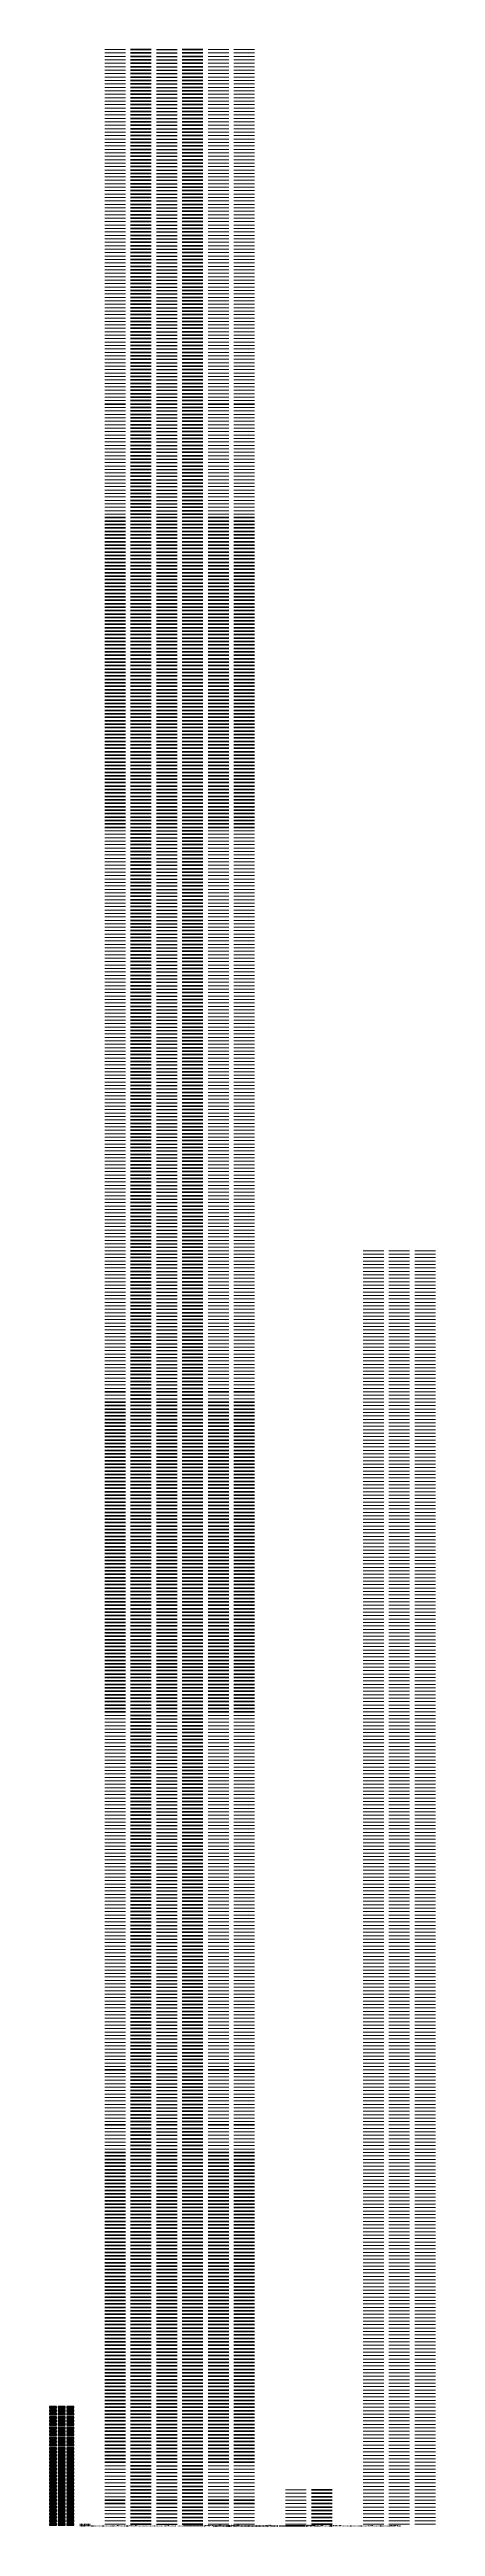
# Model space of a CAD drawing. Header units: metres. Extents: x -170 to 2070, y -13 to 14380.
import ezdxf
from ezdxf.enums import TextEntityAlignment as Align
from ezdxf.lldxf.tags import DXFTag

# ---------------------------------------------------------------- set-up
doc = ezdxf.new("R2010")
doc.units = ezdxf.units.M
for name, pattern in [('KL-AANLEGTECHNIEK-SO', [4, 3, -1]), ('KL-SO', [3.25, 2, -1.25]), ('KL-VERLATEN-SO', [3.25, 2, -0.5, 0.25, -0.5])]:
    doc.linetypes.add(name, pattern=pattern)
for name, color, linetype in [('B-OI-KL-BUISLEIDING GEVAARLIJKE INHOUD_AFDEKPLAAT-GV', 30, 'Continuous'), ('B-OI-KL-CHEMIE_AFDEKPLAAT-GV', 34, 'Continuous'), ('B-OI-KL-DATA_AFDEKPLAAT-GV', 3, 'Continuous'), ('B-OI-KL-DATA_TELECOM_STATION_OVERIG-GV', 3, 'Continuous'), ('B-OI-KL-ET_HS_AFDEKPLAAT-GV', 7, 'Continuous'), ('B-OI-KL-ET_HS_STATION_HOOFDSTATION LNB-GV', 7, 'Continuous'), ('B-OI-KL-ET_HS_STATION_KLANTSTATION-GV', 7, 'Continuous'), ('B-OI-KL-ET_HS_STATION_NETSTATION-GV', 7, 'Continuous'), ('B-OI-KL-ET_HS_STATION_OVERIG-GV', 7, 'Continuous'), ('B-OI-KL-ET_HS_STATION_VERDEELSTATION-GV', 7, 'Continuous'), ('B-OI-KL-ET_LHS_AFDEKPLAAT-GV', 7, 'Continuous'), ('B-OI-KL-ET_LS_AFDEKPLAAT-GV', 7, 'Continuous'), ('B-OI-KL-ET_LS_KAST-GV', 14, 'Continuous'), ('B-OI-KL-ET_LS_KAST_FLATKAST-GV', 14, 'Continuous'), ('B-OI-KL-ET_LS_KAST_NULPUNTSTRANSFORMATOR-GV', 14, 'Continuous'), ('B-OI-KL-ET_LS_KAST_OV SECTIONERING-GV', 14, 'Continuous'), ('B-OI-KL-ET_LS_KAST_OV VOEDINGPUNT-GV', 14, 'Continuous'), ('B-OI-KL-ET_LS_KAST_REGELTRANSFORMATOR-GV', 14, 'Continuous'), ('B-OI-KL-ET_LS_KAST_VERDEELKAST-GV', 14, 'Continuous'), ('B-OI-KL-ET_LS_KAST_ZELFOPWEKKER-GV', 14, 'Continuous'), ('B-OI-KL-ET_MS_AFDEKPLAAT-GV', 7, 'Continuous'), ('B-OI-KL-ET_MS_STATION_HOOFDSTATION LNB-GV', 12, 'Continuous'), ('B-OI-KL-ET_MS_STATION_KLANTSTATION-GV', 12, 'Continuous'), ('B-OI-KL-ET_MS_STATION_NETSTATION-GV', 12, 'Continuous'), ('B-OI-KL-ET_MS_STATION_OVERIG-GV', 12, 'Continuous'), ('B-OI-KL-ET_MS_STATION_VERDEELSTATION-GV', 12, 'Continuous'), ('B-OI-KL-GAS_HD_AFDEKPLAAT-GV', 40, 'Continuous'), ('B-OI-KL-GAS_LD_AFDEKPLAAT-GV', 41, 'Continuous'), ('B-OI-KL-GRENS_PROJECT-GV', 7, 'Continuous'), ('B-OI-KL-OVERIG_AFDEKPLAAT-GV', 7, 'Continuous'), ('B-OI-KL-PERSLEIDING_AFDEKPLAAT-GV', 216, 'Continuous'), ('B-OI-KL-VRIJVERVAL_AFDEKPLAAT-GV', 215, 'Continuous'), ('B-OI-KL-WARMTENET_AFDEKPLAAT-GV', 136, 'Continuous'), ('B-OI-KL-WATER_AFDEKPLAAT-GV', 5, 'Continuous'), ('B-OI-KL-WEESLEIDING_AFDEKPLAAT-GV', 252, 'Continuous'), ('N-OI-KL-BUISLEIDING GEVAARLIJKE INHOUD_AFDEKPLAAT-GV', 30, 'Continuous'), ('N-OI-KL-CHEMIE_AFDEKPLAAT-GV', 34, 'Continuous'), ('N-OI-KL-DATA_AFDEKPLAAT-GV', 3, 'Continuous'), ('N-OI-KL-DATA_TELECOM_STATION_OVERIG-GV', 3, 'Continuous'), ('N-OI-KL-ET_HS_AFDEKPLAAT-GV', 7, 'Continuous'), ('N-OI-KL-ET_HS_STATION_HOOFDSTATION LNB-GV', 7, 'Continuous'), ('N-OI-KL-ET_HS_STATION_KLANTSTATION-GV', 7, 'Continuous'), ('N-OI-KL-ET_HS_STATION_NETSTATION-GV', 7, 'Continuous'), ('N-OI-KL-ET_HS_STATION_OVERIG-GV', 7, 'Continuous'), ('N-OI-KL-ET_HS_STATION_VERDEELSTATION-GV', 7, 'Continuous'), ('N-OI-KL-ET_LHS_AFDEKPLAAT-GV', 7, 'Continuous'), ('N-OI-KL-ET_LS_AFDEKPLAAT-GV', 7, 'Continuous'), ('N-OI-KL-ET_LS_KAST-GV', 14, 'Continuous'), ('N-OI-KL-ET_LS_KAST_FLATKAST-GV', 14, 'Continuous'), ('N-OI-KL-ET_LS_KAST_NULPUNTSTRANSFORMATOR-GV', 14, 'Continuous'), ('N-OI-KL-ET_LS_KAST_OV SECTIONERING-GV', 14, 'Continuous'), ('N-OI-KL-ET_LS_KAST_OV VOEDINGPUNT-GV', 14, 'Continuous'), ('N-OI-KL-ET_LS_KAST_REGELTRANSFORMATOR-GV', 14, 'Continuous'), ('N-OI-KL-ET_LS_KAST_VERDEELKAST-GV', 14, 'Continuous'), ('N-OI-KL-ET_LS_KAST_ZELFOPWEKKER-GV', 14, 'Continuous'), ('N-OI-KL-ET_MS_AFDEKPLAAT-GV', 7, 'Continuous'), ('N-OI-KL-ET_MS_STATION_HOOFDSTATION LNB-GV', 12, 'Continuous'), ('N-OI-KL-ET_MS_STATION_KLANTSTATION-GV', 12, 'Continuous'), ('N-OI-KL-ET_MS_STATION_NETSTATION-GV', 12, 'Continuous'), ('N-OI-KL-ET_MS_STATION_OVERIG-GV', 12, 'Continuous'), ('N-OI-KL-ET_MS_STATION_VERDEELSTATION-GV', 12, 'Continuous'), ('N-OI-KL-GAS_HD_AFDEKPLAAT-GV', 40, 'Continuous'), ('N-OI-KL-GAS_LD_AFDEKPLAAT-GV', 41, 'Continuous'), ('N-OI-KL-GRENS_PROJECT-GV', 7, 'Continuous'), ('N-OI-KL-OVERIG_AFDEKPLAAT-GV', 7, 'Continuous'), ('N-OI-KL-PERSLEIDING_AFDEKPLAAT-GV', 216, 'Continuous'), ('N-OI-KL-VRIJVERVAL_AFDEKPLAAT-GV', 215, 'Continuous'), ('N-OI-KL-WARMTENET_AFDEKPLAAT-GV', 136, 'Continuous'), ('N-OI-KL-WATER_AFDEKPLAAT-GV', 5, 'Continuous'), ('N-OI-KL-WEESLEIDING_AFDEKPLAAT-GV', 252, 'Continuous'), ('V-OI-KL-BUISLEIDING GEVAARLIJKE INHOUD_AFDEKPLAAT-GV', 30, 'Continuous'), ('V-OI-KL-CHEMIE_AFDEKPLAAT-GV', 34, 'Continuous'), ('V-OI-KL-DATA_AFDEKPLAAT-GV', 3, 'Continuous'), ('V-OI-KL-DATA_TELECOM_STATION_OVERIG-GV', 3, 'Continuous'), ('V-OI-KL-ET_HS_AFDEKPLAAT-GV', 7, 'Continuous'), ('V-OI-KL-ET_HS_STATION_HOOFDSTATION LNB-GV', 7, 'Continuous'), ('V-OI-KL-ET_HS_STATION_KLANTSTATION-GV', 7, 'Continuous'), ('V-OI-KL-ET_HS_STATION_NETSTATION-GV', 7, 'Continuous'), ('V-OI-KL-ET_HS_STATION_OVERIG-GV', 7, 'Continuous'), ('V-OI-KL-ET_HS_STATION_VERDEELSTATION-GV', 7, 'Continuous'), ('V-OI-KL-ET_LHS_AFDEKPLAAT-GV', 7, 'Continuous'), ('V-OI-KL-ET_LS_AFDEKPLAAT-GV', 7, 'Continuous'), ('V-OI-KL-ET_LS_KAST-GV', 14, 'Continuous'), ('V-OI-KL-ET_LS_KAST_FLATKAST-GV', 14, 'Continuous'), ('V-OI-KL-ET_LS_KAST_NULPUNTSTRANSFORMATOR-GV', 14, 'Continuous'), ('V-OI-KL-ET_LS_KAST_OV SECTIONERING-GV', 14, 'Continuous'), ('V-OI-KL-ET_LS_KAST_OV VOEDINGPUNT-GV', 14, 'Continuous'), ('V-OI-KL-ET_LS_KAST_REGELTRANSFORMATOR-GV', 14, 'Continuous'), ('V-OI-KL-ET_LS_KAST_VERDEELKAST-GV', 14, 'Continuous'), ('V-OI-KL-ET_LS_KAST_ZELFOPWEKKER-GV', 14, 'Continuous'), ('V-OI-KL-ET_MS_AFDEKPLAAT-GV', 7, 'Continuous'), ('V-OI-KL-ET_MS_STATION_HOOFDSTATION LNB-GV', 12, 'Continuous'), ('V-OI-KL-ET_MS_STATION_KLANTSTATION-GV', 12, 'Continuous'), ('V-OI-KL-ET_MS_STATION_NETSTATION-GV', 12, 'Continuous'), ('V-OI-KL-ET_MS_STATION_OVERIG-GV', 12, 'Continuous'), ('V-OI-KL-ET_MS_STATION_VERDEELSTATION-GV', 12, 'Continuous'), ('V-OI-KL-GAS_HD_AFDEKPLAAT-GV', 40, 'Continuous'), ('V-OI-KL-GAS_LD_AFDEKPLAAT-GV', 41, 'Continuous'), ('V-OI-KL-GRENS_PROJECT-GV', 7, 'Continuous'), ('V-OI-KL-OVERIG_AFDEKPLAAT-GV', 7, 'Continuous'), ('V-OI-KL-PERSLEIDING_AFDEKPLAAT-GV', 216, 'Continuous'), ('V-OI-KL-VRIJVERVAL_AFDEKPLAAT-GV', 215, 'Continuous'), ('V-OI-KL-WARMTENET_AFDEKPLAAT-GV', 136, 'Continuous'), ('V-OI-KL-WATER_AFDEKPLAAT-GV', 5, 'Continuous'), ('V-OI-KL-WEESLEIDING_AFDEKPLAAT-GV', 252, 'Continuous'), ('X-XX-AL-T18', 7, 'Continuous'), ('X-XX-AL-VERWIJZING_BESTAND-S', 7, 'Continuous'), ('X-XX-AL-VERWIJZING_OPMERKING-S', 7, 'Continuous')]:
    doc.layers.add(name, color=color, linetype=linetype)
for name, color, linetype, lineweight in [('B-OI-KL-BUISLEIDING GEVAARLIJKE INHOUD_AFDEKPLAAT-V', 30, 'Continuous', 18), ('B-OI-KL-CHEMIE_AFDEKPLAAT-V', 34, 'Continuous', 18), ('B-OI-KL-DATA_AFDEKPLAAT-V', 3, 'Continuous', 18), ('B-OI-KL-DATA_TELECOM_AANSLUITNET-(IN BEDRIJF)-G', 3, 'Continuous', 18), ('B-OI-KL-DATA_TELECOM_AANSLUITNET-(RESERVE)-G', 3, 'KL-RESERVE-SO', 18), ('B-OI-KL-DATA_TELECOM_AANSLUITNET-(VERLATEN)-G', 3, 'KL-VERLATEN-SO', 18), ('B-OI-KL-DATA_TELECOM_AANSLUITNET-G', 3, 'Continuous', 18), ('B-OI-KL-DATA_TELECOM_AANSLUITNET-RESERVE-G', 3, 'KL-RESERVE-SO', 18), ('B-OI-KL-DATA_TELECOM_AANSLUITNET-VERLATEN-G', 3, 'KL-VERLATEN-SO', 18), ('B-OI-KL-DATA_TELECOM_AANSLUITNET_BUIS_OVERIG-(IN BEDRIJF)-G', 3, 'Continuous', 18), ('B-OI-KL-DATA_TELECOM_AANSLUITNET_BUIS_OVERIG-(RESERVE)-G', 3, 'KL-RESERVE-SO', 18), ('B-OI-KL-DATA_TELECOM_AANSLUITNET_BUIS_OVERIG-(VERLATEN)-G', 3, 'KL-VERLATEN-SO', 18), ('B-OI-KL-DATA_TELECOM_AANSLUITNET_BUIS_OVERIG-G', 3, 'Continuous', 18), ('B-OI-KL-DATA_TELECOM_AANSLUITNET_BUIS_OVERIG-RESERVE-G', 3, 'KL-RESERVE-SO', 18), ('B-OI-KL-DATA_TELECOM_AANSLUITNET_BUIS_OVERIG-VERLATEN-G', 3, 'KL-VERLATEN-SO', 18), ('B-OI-KL-DATA_TELECOM_AANSLUITPUNT-S', 3, 'Continuous', 18), ('B-OI-KL-DATA_TELECOM_APPENDAGE-S', 3, 'Continuous', 18), ('B-OI-KL-DATA_TELECOM_DISTRIBUTIE-(IN BEDRIJF)-G', 3, 'Continuous', 18), ('B-OI-KL-DATA_TELECOM_DISTRIBUTIE-(RESERVE)-G', 3, 'KL-RESERVE-SO', 18), ('B-OI-KL-DATA_TELECOM_DISTRIBUTIE-(VERLATEN)-G', 3, 'KL-VERLATEN-SO', 18), ('B-OI-KL-DATA_TELECOM_DISTRIBUTIE-G', 3, 'Continuous', 18), ('B-OI-KL-DATA_TELECOM_DISTRIBUTIE-RESERVE-G', 3, 'KL-RESERVE-SO', 18), ('B-OI-KL-DATA_TELECOM_DISTRIBUTIE-VERLATEN-G', 3, 'KL-VERLATEN-SO', 18), ('B-OI-KL-DATA_TELECOM_DISTRIBUTIE_BUIS_OVERIG-(IN BEDRIJF)-G', 3, 'Continuous', 18), ('B-OI-KL-DATA_TELECOM_DISTRIBUTIE_BUIS_OVERIG-(RESERVE)-G', 3, 'KL-RESERVE-SO', 18), ('B-OI-KL-DATA_TELECOM_DISTRIBUTIE_BUIS_OVERIG-(VERLATEN)-G', 3, 'KL-VERLATEN-SO', 18), ('B-OI-KL-DATA_TELECOM_DISTRIBUTIE_BUIS_OVERIG-G', 3, 'Continuous', 18), ('B-OI-KL-DATA_TELECOM_DISTRIBUTIE_BUIS_OVERIG-RESERVE-G', 3, 'KL-RESERVE-SO', 18), ('B-OI-KL-DATA_TELECOM_DISTRIBUTIE_BUIS_OVERIG-VERLATEN-G', 3, 'KL-VERLATEN-SO', 18), ('B-OI-KL-DATA_TELECOM_MOF-S', 3, 'Continuous', 18), ('B-OI-KL-DATA_TELECOM_STATION_OVERIG-V', 3, 'Continuous', 18), ('B-OI-KL-DATA_TELECOM_TRANSPORT-(IN BEDRIJF)-G', 3, 'Continuous', 18), ('B-OI-KL-DATA_TELECOM_TRANSPORT-(RESERVE)-G', 3, 'KL-RESERVE-SO', 18), ('B-OI-KL-DATA_TELECOM_TRANSPORT-(VERLATEN)-G', 3, 'KL-VERLATEN-SO', 18), ('B-OI-KL-DATA_TELECOM_TRANSPORT-G', 3, 'Continuous', 18), ('B-OI-KL-DATA_TELECOM_TRANSPORT-RESERVE-G', 3, 'KL-RESERVE-SO', 18), ('B-OI-KL-DATA_TELECOM_TRANSPORT-VERLATEN-G', 3, 'KL-VERLATEN-SO', 18), ('B-OI-KL-DATA_TELECOM_TRANSPORT_BUIS_OVERIG-(IN BEDRIJF)-G', 3, 'Continuous', 18), ('B-OI-KL-DATA_TELECOM_TRANSPORT_BUIS_OVERIG-(RESERVE)-G', 3, 'KL-RESERVE-SO', 18), ('B-OI-KL-DATA_TELECOM_TRANSPORT_BUIS_OVERIG-(VERLATEN)-G', 3, 'KL-VERLATEN-SO', 18), ('B-OI-KL-DATA_TELECOM_TRANSPORT_BUIS_OVERIG-G', 3, 'Continuous', 18), ('B-OI-KL-DATA_TELECOM_TRANSPORT_BUIS_OVERIG-RESERVE-G', 3, 'KL-RESERVE-SO', 18), ('B-OI-KL-DATA_TELECOM_TRANSPORT_BUIS_OVERIG-VERLATEN-G', 3, 'KL-VERLATEN-SO', 18), ('B-OI-KL-ET-(IN BEDRIJF)-G', 7, 'Continuous', 18), ('B-OI-KL-ET-(RESERVE)-G', 7, 'KL-RESERVE-SO', 18), ('B-OI-KL-ET-(VERLATEN)-G', 7, 'KL-VERLATEN-SO', 18), ('B-OI-KL-ET-VERPLAATSEN-G', 7, 'AL-VERPLAATSENVAN-SO', 18), ('B-OI-KL-ET_AANLEGTECHNIEK_GESTUURDE BORING-S', 7, 'Continuous', 18), ('B-OI-KL-ET_AANLEGTECHNIEK_OVERIG-G', 7, 'KL-AANLEGTECHNIEK-SO', 100), ('B-OI-KL-ET_AANLEGTECHNIEK_OVERIG-RESERVE-G', 7, 'KL-RESERVE-SO', 100), ('B-OI-KL-ET_AANLEGTECHNIEK_OVERIG-S', 7, 'Continuous', 18), ('B-OI-KL-ET_AANLEGTECHNIEK_OVERIG-VERLATEN-G', 7, 'KL-VERLATEN-SO', 100), ('B-OI-KL-ET_AANLEGTECHNIEK_PERSING-S', 7, 'Continuous', 18), ('B-OI-KL-ET_AANLEGTECHNIEK_PIPEBURSTING-G', 7, 'KL-AANLEGTECHNIEK-SO', 100), ('B-OI-KL-ET_AANLEGTECHNIEK_PIPEBURSTING-RESERVE-G', 7, 'KL-RESERVE-SO', 100), ('B-OI-KL-ET_AANLEGTECHNIEK_PIPEBURSTING-S', 7, 'Continuous', 18), ('B-OI-KL-ET_AANLEGTECHNIEK_PIPEBURSTING-VERLATEN-G', 7, 'KL-VERLATEN-SO', 100), ('B-OI-KL-ET_HS-VERPLAATSEN-G', 7, 'AL-VERPLAATSENVAN-SO', 18), ('B-OI-KL-ET_HS_AARDING-S', 7, 'Continuous', 18), ('B-OI-KL-ET_HS_AARDING_Al_25-G', 7, 'Continuous', 18), ('B-OI-KL-ET_HS_AARDING_Al_25-RESERVE-G', 7, 'KL-RESERVE-SO', 18), ('B-OI-KL-ET_HS_AARDING_Al_25-VERLATEN-G', 7, 'KL-VERLATEN-SO', 18), ('B-OI-KL-ET_HS_AARDING_Al_50-G', 7, 'Continuous', 18), ('B-OI-KL-ET_HS_AARDING_Al_50-RESERVE-G', 7, 'KL-RESERVE-SO', 18), ('B-OI-KL-ET_HS_AARDING_Al_50-VERLATEN-G', 7, 'KL-VERLATEN-SO', 18), ('B-OI-KL-ET_HS_AARDING_Al_95-G', 7, 'Continuous', 18), ('B-OI-KL-ET_HS_AARDING_Al_95-RESERVE-G', 7, 'KL-RESERVE-SO', 18), ('B-OI-KL-ET_HS_AARDING_Al_95-VERLATEN-G', 7, 'KL-VERLATEN-SO', 18), ('B-OI-KL-ET_HS_AARDING_Cu_25-G', 7, 'Continuous', 18), ('B-OI-KL-ET_HS_AARDING_Cu_25-RESERVE-G', 7, 'KL-RESERVE-SO', 18), ('B-OI-KL-ET_HS_AARDING_Cu_25-VERLATEN-G', 7, 'KL-VERLATEN-SO', 18), ('B-OI-KL-ET_HS_AARDING_Cu_50-G', 7, 'Continuous', 18), ('B-OI-KL-ET_HS_AARDING_Cu_50-RESERVE-G', 7, 'KL-RESERVE-SO', 18), ('B-OI-KL-ET_HS_AARDING_Cu_50-VERLATEN-G', 7, 'KL-VERLATEN-SO', 18), ('B-OI-KL-ET_HS_AARDING_Cu_95-G', 7, 'Continuous', 18), ('B-OI-KL-ET_HS_AARDING_Cu_95-RESERVE-G', 7, 'KL-RESERVE-SO', 18), ('B-OI-KL-ET_HS_AARDING_Cu_95-VERLATEN-G', 7, 'KL-VERLATEN-SO', 18), ('B-OI-KL-ET_HS_AFDEKPLAAT-V', 7, 'Continuous', 18), ('B-OI-KL-ET_HS_BRUGBUIS-G', 7, 'Continuous', 18), ('B-OI-KL-ET_HS_BRUGBUIS-RESERVE-G', 7, 'KL-RESERVE-SO', 18), ('B-OI-KL-ET_HS_BRUGBUIS-VERLATEN-G', 7, 'KL-VERLATEN-SO', 18), ('B-OI-KL-ET_HS_DOORVOERLEIDING PARKEERGARAGE-G', 7, 'Continuous', 18), ('B-OI-KL-ET_HS_DOORVOERLEIDING PARKEERGARAGE-RESERVE-G', 7, 'KL-RESERVE-SO', 18), ('B-OI-KL-ET_HS_DOORVOERLEIDING PARKEERGARAGE-VERLATEN-G', 7, 'KL-VERLATEN-SO', 18), ('B-OI-KL-ET_HS_KRUISING_OVERIG-G', 7, 'Continuous', 18), ('B-OI-KL-ET_HS_KRUISING_OVERIG-RESERVE-G', 7, 'KL-RESERVE-SO', 18), ('B-OI-KL-ET_HS_KRUISING_OVERIG-VERLATEN-G', 7, 'KL-VERLATEN-SO', 18), ('B-OI-KL-ET_HS_KRUISING_WATER-G', 7, 'Continuous', 18), ('B-OI-KL-ET_HS_KRUISING_WATER-RESERVE-G', 7, 'KL-RESERVE-SO', 18), ('B-OI-KL-ET_HS_KRUISING_WATER-VERLATEN-G', 7, 'KL-VERLATEN-SO', 18), ('B-OI-KL-ET_HS_MANTELBUIS-VERPLAATSEN-G', 7, 'AL-VERPLAATSENVAN-SO', 18), ('B-OI-KL-ET_HS_MANTELBUIS_GIJ-G', 7, 'Continuous', 70), ('B-OI-KL-ET_HS_MANTELBUIS_GIJ-RESERVE-G', 7, 'KL-RESERVE-SO', 70), ('B-OI-KL-ET_HS_MANTELBUIS_GIJ-VERLATEN-G', 7, 'KL-VERLATEN-SO', 70), ('B-OI-KL-ET_HS_MANTELBUIS_HDPE-G', 7, 'Continuous', 70), ('B-OI-KL-ET_HS_MANTELBUIS_HDPE-RESERVE-G', 7, 'KL-RESERVE-SO', 70), ('B-OI-KL-ET_HS_MANTELBUIS_HDPE-VERLATEN-G', 7, 'KL-VERLATEN-SO', 70), ('B-OI-KL-ET_HS_MANTELBUIS_HDPE_110-G', 7, 'Continuous', 70), ('B-OI-KL-ET_HS_MANTELBUIS_HDPE_110-RESERVE-G', 7, 'KL-RESERVE-SO', 70), ('B-OI-KL-ET_HS_MANTELBUIS_HDPE_110-VERLATEN-G', 7, 'KL-VERLATEN-SO', 70), ('B-OI-KL-ET_HS_MANTELBUIS_HDPE_114-G', 7, 'Continuous', 70), ('B-OI-KL-ET_HS_MANTELBUIS_HDPE_114-RESERVE-G', 7, 'KL-RESERVE-SO', 70), ('B-OI-KL-ET_HS_MANTELBUIS_HDPE_114-VERLATEN-G', 7, 'KL-VERLATEN-SO', 70), ('B-OI-KL-ET_HS_MANTELBUIS_HDPE_125-G', 7, 'Continuous', 70), ('B-OI-KL-ET_HS_MANTELBUIS_HDPE_125-RESERVE-G', 7, 'KL-RESERVE-SO', 70), ('B-OI-KL-ET_HS_MANTELBUIS_HDPE_125-VERLATEN-G', 7, 'KL-VERLATEN-SO', 70), ('B-OI-KL-ET_HS_MANTELBUIS_HDPE_160-G', 7, 'Continuous', 70), ('B-OI-KL-ET_HS_MANTELBUIS_HDPE_160-RESERVE-G', 7, 'KL-RESERVE-SO', 70), ('B-OI-KL-ET_HS_MANTELBUIS_HDPE_160-VERLATEN-G', 7, 'KL-VERLATEN-SO', 70), ('B-OI-KL-ET_HS_MANTELBUIS_HDPE_165-G', 7, 'Continuous', 70), ('B-OI-KL-ET_HS_MANTELBUIS_HDPE_165-RESERVE-G', 7, 'KL-RESERVE-SO', 70), ('B-OI-KL-ET_HS_MANTELBUIS_HDPE_165-VERLATEN-G', 7, 'KL-VERLATEN-SO', 70), ('B-OI-KL-ET_HS_MANTELBUIS_HDPE_200-G', 7, 'Continuous', 70), ('B-OI-KL-ET_HS_MANTELBUIS_HDPE_200-RESERVE-G', 7, 'KL-RESERVE-SO', 70), ('B-OI-KL-ET_HS_MANTELBUIS_HDPE_200-VERLATEN-G', 7, 'KL-VERLATEN-SO', 70), ('B-OI-KL-ET_HS_MANTELBUIS_HDPE_32-G', 7, 'Continuous', 70), ('B-OI-KL-ET_HS_MANTELBUIS_HDPE_32-RESERVE-G', 7, 'KL-RESERVE-SO', 70), ('B-OI-KL-ET_HS_MANTELBUIS_HDPE_32-VERLATEN-G', 7, 'KL-VERLATEN-SO', 70), ('B-OI-KL-ET_HS_MANTELBUIS_HDPE_50-G', 7, 'Continuous', 70), ('B-OI-KL-ET_HS_MANTELBUIS_HDPE_50-RESERVE-G', 7, 'KL-RESERVE-SO', 70), ('B-OI-KL-ET_HS_MANTELBUIS_HDPE_50-VERLATEN-G', 7, 'KL-VERLATEN-SO', 70), ('B-OI-KL-ET_HS_MANTELBUIS_HDPE_75-G', 7, 'Continuous', 70), ('B-OI-KL-ET_HS_MANTELBUIS_HDPE_75-RESERVE-G', 7, 'KL-RESERVE-SO', 70), ('B-OI-KL-ET_HS_MANTELBUIS_HDPE_75-VERLATEN-G', 7, 'KL-VERLATEN-SO', 70), ('B-OI-KL-ET_HS_MANTELBUIS_PE 80-G', 7, 'Continuous', 70), ('B-OI-KL-ET_HS_MANTELBUIS_PE 80-RESERVE-G', 7, 'KL-RESERVE-SO', 70), ('B-OI-KL-ET_HS_MANTELBUIS_PE 80-VERLATEN-G', 7, 'KL-VERLATEN-SO', 70), ('B-OI-KL-ET_HS_MANTELBUIS_PE 80_110-G', 7, 'Continuous', 70), ('B-OI-KL-ET_HS_MANTELBUIS_PE 80_110-RESERVE-G', 7, 'KL-RESERVE-SO', 70), ('B-OI-KL-ET_HS_MANTELBUIS_PE 80_110-VERLATEN-G', 7, 'KL-VERLATEN-SO', 70), ('B-OI-KL-ET_HS_MANTELBUIS_PE 80_160-G', 7, 'Continuous', 70), ('B-OI-KL-ET_HS_MANTELBUIS_PE 80_160-RESERVE-G', 7, 'KL-RESERVE-SO', 70), ('B-OI-KL-ET_HS_MANTELBUIS_PE 80_160-VERLATEN-G', 7, 'KL-VERLATEN-SO', 70), ('B-OI-KL-ET_HS_MANTELBUIS_PE 80_200-G', 7, 'Continuous', 70), ('B-OI-KL-ET_HS_MANTELBUIS_PE 80_200-RESERVE-G', 7, 'KL-RESERVE-SO', 70), ('B-OI-KL-ET_HS_MANTELBUIS_PE 80_200-VERLATEN-G', 7, 'KL-VERLATEN-SO', 70), ('B-OI-KL-ET_HS_MANTELBUIS_PE 80_250-G', 7, 'Continuous', 70), ('B-OI-KL-ET_HS_MANTELBUIS_PE 80_250-RESERVE-G', 7, 'KL-RESERVE-SO', 70), ('B-OI-KL-ET_HS_MANTELBUIS_PE 80_250-VERLATEN-G', 7, 'KL-VERLATEN-SO', 70), ('B-OI-KL-ET_HS_MANTELBUIS_PE 80_315-G', 7, 'Continuous', 70), ('B-OI-KL-ET_HS_MANTELBUIS_PE 80_315-RESERVE-G', 7, 'KL-RESERVE-SO', 70), ('B-OI-KL-ET_HS_MANTELBUIS_PE 80_315-VERLATEN-G', 7, 'KL-VERLATEN-SO', 70), ('B-OI-KL-ET_HS_MANTELBUIS_PE 80_50-G', 7, 'Continuous', 70), ('B-OI-KL-ET_HS_MANTELBUIS_PE 80_50-RESERVE-G', 7, 'KL-RESERVE-SO', 70), ('B-OI-KL-ET_HS_MANTELBUIS_PE 80_50-VERLATEN-G', 7, 'KL-VERLATEN-SO', 70), ('B-OI-KL-ET_HS_MANTELBUIS_PE 80_63-G', 7, 'Continuous', 70), ('B-OI-KL-ET_HS_MANTELBUIS_PE 80_63-RESERVE-G', 7, 'KL-RESERVE-SO', 70), ('B-OI-KL-ET_HS_MANTELBUIS_PE 80_63-VERLATEN-G', 7, 'KL-VERLATEN-SO', 70), ('B-OI-KL-ET_HS_MANTELBUIS_PE 80_75-G', 7, 'Continuous', 70), ('B-OI-KL-ET_HS_MANTELBUIS_PE 80_75-RESERVE-G', 7, 'KL-RESERVE-SO', 70), ('B-OI-KL-ET_HS_MANTELBUIS_PE 80_75-VERLATEN-G', 7, 'KL-VERLATEN-SO', 70), ('B-OI-KL-ET_HS_MANTELBUIS_PVC-G', 7, 'Continuous', 70), ('B-OI-KL-ET_HS_MANTELBUIS_PVC-RESERVE-G', 7, 'KL-RESERVE-SO', 70), ('B-OI-KL-ET_HS_MANTELBUIS_PVC-VERLATEN-G', 7, 'KL-VERLATEN-SO', 70), ('B-OI-KL-ET_HS_MANTELBUIS_PVC_100-G', 7, 'Continuous', 70), ('B-OI-KL-ET_HS_MANTELBUIS_PVC_100-RESERVE-G', 7, 'KL-RESERVE-SO', 70), ('B-OI-KL-ET_HS_MANTELBUIS_PVC_100-VERLATEN-G', 7, 'KL-VERLATEN-SO', 70), ('B-OI-KL-ET_HS_MANTELBUIS_PVC_110-G', 7, 'Continuous', 70), ('B-OI-KL-ET_HS_MANTELBUIS_PVC_110-RESERVE-G', 7, 'KL-RESERVE-SO', 70), ('B-OI-KL-ET_HS_MANTELBUIS_PVC_110-VERLATEN-G', 7, 'KL-VERLATEN-SO', 70), ('B-OI-KL-ET_HS_MANTELBUIS_PVC_120-G', 7, 'Continuous', 70), ('B-OI-KL-ET_HS_MANTELBUIS_PVC_120-RESERVE-G', 7, 'KL-RESERVE-SO', 70), ('B-OI-KL-ET_HS_MANTELBUIS_PVC_120-VERLATEN-G', 7, 'KL-VERLATEN-SO', 70), ('B-OI-KL-ET_HS_MANTELBUIS_PVC_125-G', 7, 'Continuous', 70), ('B-OI-KL-ET_HS_MANTELBUIS_PVC_125-RESERVE-G', 7, 'KL-RESERVE-SO', 70), ('B-OI-KL-ET_HS_MANTELBUIS_PVC_125-VERLATEN-G', 7, 'KL-VERLATEN-SO', 70), ('B-OI-KL-ET_HS_MANTELBUIS_PVC_150-G', 7, 'Continuous', 70), ('B-OI-KL-ET_HS_MANTELBUIS_PVC_150-RESERVE-G', 7, 'KL-RESERVE-SO', 70), ('B-OI-KL-ET_HS_MANTELBUIS_PVC_150-VERLATEN-G', 7, 'KL-VERLATEN-SO', 70), ('B-OI-KL-ET_HS_MANTELBUIS_PVC_160-G', 7, 'Continuous', 70), ('B-OI-KL-ET_HS_MANTELBUIS_PVC_160-RESERVE-G', 7, 'KL-RESERVE-SO', 70), ('B-OI-KL-ET_HS_MANTELBUIS_PVC_160-VERLATEN-G', 7, 'KL-VERLATEN-SO', 70), ('B-OI-KL-ET_HS_MANTELBUIS_PVC_180-G', 7, 'Continuous', 70), ('B-OI-KL-ET_HS_MANTELBUIS_PVC_180-RESERVE-G', 7, 'KL-RESERVE-SO', 70), ('B-OI-KL-ET_HS_MANTELBUIS_PVC_180-VERLATEN-G', 7, 'KL-VERLATEN-SO', 70), ('B-OI-KL-ET_HS_MANTELBUIS_PVC_200-G', 7, 'Continuous', 70), ('B-OI-KL-ET_HS_MANTELBUIS_PVC_200-RESERVE-G', 7, 'KL-RESERVE-SO', 70), ('B-OI-KL-ET_HS_MANTELBUIS_PVC_200-VERLATEN-G', 7, 'KL-VERLATEN-SO', 70), ('B-OI-KL-ET_HS_MANTELBUIS_PVC_225-G', 7, 'Continuous', 70), ('B-OI-KL-ET_HS_MANTELBUIS_PVC_225-RESERVE-G', 7, 'KL-RESERVE-SO', 70), ('B-OI-KL-ET_HS_MANTELBUIS_PVC_225-VERLATEN-G', 7, 'KL-VERLATEN-SO', 70), ('B-OI-KL-ET_HS_MANTELBUIS_PVC_250-G', 7, 'Continuous', 70), ('B-OI-KL-ET_HS_MANTELBUIS_PVC_250-RESERVE-G', 7, 'KL-RESERVE-SO', 70), ('B-OI-KL-ET_HS_MANTELBUIS_PVC_250-VERLATEN-G', 7, 'KL-VERLATEN-SO', 70), ('B-OI-KL-ET_HS_MANTELBUIS_PVC_280-G', 7, 'Continuous', 70), ('B-OI-KL-ET_HS_MANTELBUIS_PVC_280-RESERVE-G', 7, 'KL-RESERVE-SO', 70), ('B-OI-KL-ET_HS_MANTELBUIS_PVC_280-VERLATEN-G', 7, 'KL-VERLATEN-SO', 70), ('B-OI-KL-ET_HS_MANTELBUIS_PVC_300-G', 7, 'Continuous', 70), ('B-OI-KL-ET_HS_MANTELBUIS_PVC_300-RESERVE-G', 7, 'KL-RESERVE-SO', 70), ('B-OI-KL-ET_HS_MANTELBUIS_PVC_300-VERLATEN-G', 7, 'KL-VERLATEN-SO', 70), ('B-OI-KL-ET_HS_MANTELBUIS_PVC_315-G', 7, 'Continuous', 70), ('B-OI-KL-ET_HS_MANTELBUIS_PVC_315-RESERVE-G', 7, 'KL-RESERVE-SO', 70), ('B-OI-KL-ET_HS_MANTELBUIS_PVC_315-VERLATEN-G', 7, 'KL-VERLATEN-SO', 70), ('B-OI-KL-ET_HS_MANTELBUIS_PVC_400-G', 7, 'Continuous', 70), ('B-OI-KL-ET_HS_MANTELBUIS_PVC_400-RESERVE-G', 7, 'KL-RESERVE-SO', 70), ('B-OI-KL-ET_HS_MANTELBUIS_PVC_400-VERLATEN-G', 7, 'KL-VERLATEN-SO', 70), ('B-OI-KL-ET_HS_MANTELBUIS_PVC_50-G', 7, 'Continuous', 70), ('B-OI-KL-ET_HS_MANTELBUIS_PVC_50-RESERVE-G', 7, 'KL-RESERVE-SO', 70), ('B-OI-KL-ET_HS_MANTELBUIS_PVC_50-VERLATEN-G', 7, 'KL-VERLATEN-SO', 70), ('B-OI-KL-ET_HS_MANTELBUIS_PVC_500-G', 7, 'Continuous', 70), ('B-OI-KL-ET_HS_MANTELBUIS_PVC_500-RESERVE-G', 7, 'KL-RESERVE-SO', 70), ('B-OI-KL-ET_HS_MANTELBUIS_PVC_500-VERLATEN-G', 7, 'KL-VERLATEN-SO', 70), ('B-OI-KL-ET_HS_MANTELBUIS_PVC_63-G', 7, 'Continuous', 70), ('B-OI-KL-ET_HS_MANTELBUIS_PVC_63-RESERVE-G', 7, 'KL-RESERVE-SO', 70), ('B-OI-KL-ET_HS_MANTELBUIS_PVC_63-VERLATEN-G', 7, 'KL-VERLATEN-SO', 70), ('B-OI-KL-ET_HS_MANTELBUIS_PVC_75-G', 7, 'Continuous', 70), ('B-OI-KL-ET_HS_MANTELBUIS_PVC_75-RESERVE-G', 7, 'KL-RESERVE-SO', 70), ('B-OI-KL-ET_HS_MANTELBUIS_PVC_75-VERLATEN-G', 7, 'KL-VERLATEN-SO', 70), ('B-OI-KL-ET_HS_MANTELBUIS_PVC_80-G', 7, 'Continuous', 70), ('B-OI-KL-ET_HS_MANTELBUIS_PVC_80-RESERVE-G', 7, 'KL-RESERVE-SO', 70), ('B-OI-KL-ET_HS_MANTELBUIS_PVC_80-VERLATEN-G', 7, 'KL-VERLATEN-SO', 70), ('B-OI-KL-ET_HS_MANTELBUIS_PVC_90-G', 7, 'Continuous', 70), ('B-OI-KL-ET_HS_MANTELBUIS_PVC_90-RESERVE-G', 7, 'KL-RESERVE-SO', 70), ('B-OI-KL-ET_HS_MANTELBUIS_PVC_90-VERLATEN-G', 7, 'KL-VERLATEN-SO', 70), ('B-OI-KL-ET_HS_MANTELBUIS_ST-G', 7, 'Continuous', 70), ('B-OI-KL-ET_HS_MANTELBUIS_ST-RESERVE-G', 7, 'KL-RESERVE-SO', 70), ('B-OI-KL-ET_HS_MANTELBUIS_ST-VERLATEN-G', 7, 'KL-VERLATEN-SO', 70), ('B-OI-KL-ET_HS_MANTELBUIS_ST_100-G', 7, 'Continuous', 70), ('B-OI-KL-ET_HS_MANTELBUIS_ST_100-RESERVE-G', 7, 'KL-RESERVE-SO', 70), ('B-OI-KL-ET_HS_MANTELBUIS_ST_100-VERLATEN-G', 7, 'KL-VERLATEN-SO', 70), ('B-OI-KL-ET_HS_MANTELBUIS_ST_107-G', 7, 'Continuous', 70), ('B-OI-KL-ET_HS_MANTELBUIS_ST_107-RESERVE-G', 7, 'KL-RESERVE-SO', 70), ('B-OI-KL-ET_HS_MANTELBUIS_ST_107-VERLATEN-G', 7, 'KL-VERLATEN-SO', 70), ('B-OI-KL-ET_HS_MANTELBUIS_ST_108-G', 7, 'Continuous', 70), ('B-OI-KL-ET_HS_MANTELBUIS_ST_108-RESERVE-G', 7, 'KL-RESERVE-SO', 70), ('B-OI-KL-ET_HS_MANTELBUIS_ST_108-VERLATEN-G', 7, 'KL-VERLATEN-SO', 70), ('B-OI-KL-ET_HS_MANTELBUIS_ST_110-G', 7, 'Continuous', 70), ('B-OI-KL-ET_HS_MANTELBUIS_ST_110-RESERVE-G', 7, 'KL-RESERVE-SO', 70), ('B-OI-KL-ET_HS_MANTELBUIS_ST_110-VERLATEN-G', 7, 'KL-VERLATEN-SO', 70), ('B-OI-KL-ET_HS_MANTELBUIS_ST_114.3-G', 7, 'Continuous', 70), ('B-OI-KL-ET_HS_MANTELBUIS_ST_114.3-RESERVE-G', 7, 'KL-RESERVE-SO', 70), ('B-OI-KL-ET_HS_MANTELBUIS_ST_114.3-VERLATEN-G', 7, 'KL-VERLATEN-SO', 70), ('B-OI-KL-ET_HS_MANTELBUIS_ST_120-G', 7, 'Continuous', 70), ('B-OI-KL-ET_HS_MANTELBUIS_ST_120-RESERVE-G', 7, 'KL-RESERVE-SO', 70), ('B-OI-KL-ET_HS_MANTELBUIS_ST_120-VERLATEN-G', 7, 'KL-VERLATEN-SO', 70), ('B-OI-KL-ET_HS_MANTELBUIS_ST_125-G', 7, 'Continuous', 70), ('B-OI-KL-ET_HS_MANTELBUIS_ST_125-RESERVE-G', 7, 'KL-RESERVE-SO', 70), ('B-OI-KL-ET_HS_MANTELBUIS_ST_125-VERLATEN-G', 7, 'KL-VERLATEN-SO', 70), ('B-OI-KL-ET_HS_MANTELBUIS_ST_133-G', 7, 'Continuous', 70), ('B-OI-KL-ET_HS_MANTELBUIS_ST_133-RESERVE-G', 7, 'KL-RESERVE-SO', 70), ('B-OI-KL-ET_HS_MANTELBUIS_ST_133-VERLATEN-G', 7, 'KL-VERLATEN-SO', 70), ('B-OI-KL-ET_HS_MANTELBUIS_ST_140-G', 7, 'Continuous', 70), ('B-OI-KL-ET_HS_MANTELBUIS_ST_140-RESERVE-G', 7, 'KL-RESERVE-SO', 70), ('B-OI-KL-ET_HS_MANTELBUIS_ST_140-VERLATEN-G', 7, 'KL-VERLATEN-SO', 70), ('B-OI-KL-ET_HS_MANTELBUIS_ST_150-G', 7, 'Continuous', 70), ('B-OI-KL-ET_HS_MANTELBUIS_ST_150-RESERVE-G', 7, 'KL-RESERVE-SO', 70), ('B-OI-KL-ET_HS_MANTELBUIS_ST_150-VERLATEN-G', 7, 'KL-VERLATEN-SO', 70), ('B-OI-KL-ET_HS_MANTELBUIS_ST_159-G', 7, 'Continuous', 70), ('B-OI-KL-ET_HS_MANTELBUIS_ST_159-RESERVE-G', 7, 'KL-RESERVE-SO', 70), ('B-OI-KL-ET_HS_MANTELBUIS_ST_159-VERLATEN-G', 7, 'KL-VERLATEN-SO', 70), ('B-OI-KL-ET_HS_MANTELBUIS_ST_160-G', 7, 'Continuous', 70), ('B-OI-KL-ET_HS_MANTELBUIS_ST_160-RESERVE-G', 7, 'KL-RESERVE-SO', 70), ('B-OI-KL-ET_HS_MANTELBUIS_ST_160-VERLATEN-G', 7, 'KL-VERLATEN-SO', 70), ('B-OI-KL-ET_HS_MANTELBUIS_ST_168.3-G', 7, 'Continuous', 70), ('B-OI-KL-ET_HS_MANTELBUIS_ST_168.3-RESERVE-G', 7, 'KL-RESERVE-SO', 70), ('B-OI-KL-ET_HS_MANTELBUIS_ST_168.3-VERLATEN-G', 7, 'KL-VERLATEN-SO', 70), ('B-OI-KL-ET_HS_MANTELBUIS_ST_175-G', 7, 'Continuous', 70), ('B-OI-KL-ET_HS_MANTELBUIS_ST_175-RESERVE-G', 7, 'KL-RESERVE-SO', 70), ('B-OI-KL-ET_HS_MANTELBUIS_ST_175-VERLATEN-G', 7, 'KL-VERLATEN-SO', 70), ('B-OI-KL-ET_HS_MANTELBUIS_ST_200-G', 7, 'Continuous', 70), ('B-OI-KL-ET_HS_MANTELBUIS_ST_200-RESERVE-G', 7, 'KL-RESERVE-SO', 70), ('B-OI-KL-ET_HS_MANTELBUIS_ST_200-VERLATEN-G', 7, 'KL-VERLATEN-SO', 70), ('B-OI-KL-ET_HS_MANTELBUIS_ST_216-G', 7, 'Continuous', 70), ('B-OI-KL-ET_HS_MANTELBUIS_ST_216-RESERVE-G', 7, 'KL-RESERVE-SO', 70), ('B-OI-KL-ET_HS_MANTELBUIS_ST_216-VERLATEN-G', 7, 'KL-VERLATEN-SO', 70), ('B-OI-KL-ET_HS_MANTELBUIS_ST_219.1-G', 7, 'Continuous', 70), ('B-OI-KL-ET_HS_MANTELBUIS_ST_219.1-RESERVE-G', 7, 'KL-RESERVE-SO', 70), ('B-OI-KL-ET_HS_MANTELBUIS_ST_219.1-VERLATEN-G', 7, 'KL-VERLATEN-SO', 70), ('B-OI-KL-ET_HS_MANTELBUIS_ST_250-G', 7, 'Continuous', 70), ('B-OI-KL-ET_HS_MANTELBUIS_ST_250-RESERVE-G', 7, 'KL-RESERVE-SO', 70), ('B-OI-KL-ET_HS_MANTELBUIS_ST_250-VERLATEN-G', 7, 'KL-VERLATEN-SO', 70), ('B-OI-KL-ET_HS_MANTELBUIS_ST_260-G', 7, 'Continuous', 70), ('B-OI-KL-ET_HS_MANTELBUIS_ST_260-RESERVE-G', 7, 'KL-RESERVE-SO', 70), ('B-OI-KL-ET_HS_MANTELBUIS_ST_260-VERLATEN-G', 7, 'KL-VERLATEN-SO', 70), ('B-OI-KL-ET_HS_MANTELBUIS_ST_267-G', 7, 'Continuous', 70), ('B-OI-KL-ET_HS_MANTELBUIS_ST_267-RESERVE-G', 7, 'KL-RESERVE-SO', 70), ('B-OI-KL-ET_HS_MANTELBUIS_ST_267-VERLATEN-G', 7, 'KL-VERLATEN-SO', 70), ('B-OI-KL-ET_HS_MANTELBUIS_ST_273-G', 7, 'Continuous', 70), ('B-OI-KL-ET_HS_MANTELBUIS_ST_273-RESERVE-G', 7, 'KL-RESERVE-SO', 70), ('B-OI-KL-ET_HS_MANTELBUIS_ST_273-VERLATEN-G', 7, 'KL-VERLATEN-SO', 70), ('B-OI-KL-ET_HS_MANTELBUIS_ST_280-G', 7, 'Continuous', 70), ('B-OI-KL-ET_HS_MANTELBUIS_ST_280-RESERVE-G', 7, 'KL-RESERVE-SO', 70), ('B-OI-KL-ET_HS_MANTELBUIS_ST_280-VERLATEN-G', 7, 'KL-VERLATEN-SO', 70), ('B-OI-KL-ET_HS_MANTELBUIS_ST_300-G', 7, 'Continuous', 70), ('B-OI-KL-ET_HS_MANTELBUIS_ST_300-RESERVE-G', 7, 'KL-RESERVE-SO', 70), ('B-OI-KL-ET_HS_MANTELBUIS_ST_300-VERLATEN-G', 7, 'KL-VERLATEN-SO', 70), ('B-OI-KL-ET_HS_MANTELBUIS_ST_323.9-G', 7, 'Continuous', 70), ('B-OI-KL-ET_HS_MANTELBUIS_ST_323.9-RESERVE-G', 7, 'KL-RESERVE-SO', 70), ('B-OI-KL-ET_HS_MANTELBUIS_ST_323.9-VERLATEN-G', 7, 'KL-VERLATEN-SO', 70), ('B-OI-KL-ET_HS_MANTELBUIS_ST_368-G', 7, 'Continuous', 70), ('B-OI-KL-ET_HS_MANTELBUIS_ST_368-RESERVE-G', 7, 'KL-RESERVE-SO', 70), ('B-OI-KL-ET_HS_MANTELBUIS_ST_368-VERLATEN-G', 7, 'KL-VERLATEN-SO', 70), ('B-OI-KL-ET_HS_MANTELBUIS_ST_40-G', 7, 'Continuous', 70), ('B-OI-KL-ET_HS_MANTELBUIS_ST_40-RESERVE-G', 7, 'KL-RESERVE-SO', 70), ('B-OI-KL-ET_HS_MANTELBUIS_ST_40-VERLATEN-G', 7, 'KL-VERLATEN-SO', 70), ('B-OI-KL-ET_HS_MANTELBUIS_ST_406.4-G', 7, 'Continuous', 70), ('B-OI-KL-ET_HS_MANTELBUIS_ST_406.4-RESERVE-G', 7, 'KL-RESERVE-SO', 70), ('B-OI-KL-ET_HS_MANTELBUIS_ST_406.4-VERLATEN-G', 7, 'KL-VERLATEN-SO', 70), ('B-OI-KL-ET_HS_MANTELBUIS_ST_419-G', 7, 'Continuous', 70), ('B-OI-KL-ET_HS_MANTELBUIS_ST_419-RESERVE-G', 7, 'KL-RESERVE-SO', 70), ('B-OI-KL-ET_HS_MANTELBUIS_ST_419-VERLATEN-G', 7, 'KL-VERLATEN-SO', 70), ('B-OI-KL-ET_HS_MANTELBUIS_ST_42.4-G', 7, 'Continuous', 70), ('B-OI-KL-ET_HS_MANTELBUIS_ST_42.4-RESERVE-G', 7, 'KL-RESERVE-SO', 70), ('B-OI-KL-ET_HS_MANTELBUIS_ST_42.4-VERLATEN-G', 7, 'KL-VERLATEN-SO', 70), ('B-OI-KL-ET_HS_MANTELBUIS_ST_48.3-G', 7, 'Continuous', 70), ('B-OI-KL-ET_HS_MANTELBUIS_ST_48.3-RESERVE-G', 7, 'KL-RESERVE-SO', 70), ('B-OI-KL-ET_HS_MANTELBUIS_ST_48.3-VERLATEN-G', 7, 'KL-VERLATEN-SO', 70), ('B-OI-KL-ET_HS_MANTELBUIS_ST_50-G', 7, 'Continuous', 70), ('B-OI-KL-ET_HS_MANTELBUIS_ST_50-RESERVE-G', 7, 'KL-RESERVE-SO', 70), ('B-OI-KL-ET_HS_MANTELBUIS_ST_50-VERLATEN-G', 7, 'KL-VERLATEN-SO', 70), ('B-OI-KL-ET_HS_MANTELBUIS_ST_500-G', 7, 'Continuous', 70), ('B-OI-KL-ET_HS_MANTELBUIS_ST_500-RESERVE-G', 7, 'KL-RESERVE-SO', 70), ('B-OI-KL-ET_HS_MANTELBUIS_ST_500-VERLATEN-G', 7, 'KL-VERLATEN-SO', 70), ('B-OI-KL-ET_HS_MANTELBUIS_ST_508-G', 7, 'Continuous', 70), ('B-OI-KL-ET_HS_MANTELBUIS_ST_508-RESERVE-G', 7, 'KL-RESERVE-SO', 70), ('B-OI-KL-ET_HS_MANTELBUIS_ST_508-VERLATEN-G', 7, 'KL-VERLATEN-SO', 70), ('B-OI-KL-ET_HS_MANTELBUIS_ST_521-G', 7, 'Continuous', 70), ('B-OI-KL-ET_HS_MANTELBUIS_ST_521-RESERVE-G', 7, 'KL-RESERVE-SO', 70), ('B-OI-KL-ET_HS_MANTELBUIS_ST_521-VERLATEN-G', 7, 'KL-VERLATEN-SO', 70), ('B-OI-KL-ET_HS_MANTELBUIS_ST_60.3-G', 7, 'Continuous', 70), ('B-OI-KL-ET_HS_MANTELBUIS_ST_60.3-RESERVE-G', 7, 'KL-RESERVE-SO', 70), ('B-OI-KL-ET_HS_MANTELBUIS_ST_60.3-VERLATEN-G', 7, 'KL-VERLATEN-SO', 70), ('B-OI-KL-ET_HS_MANTELBUIS_ST_600-G', 7, 'Continuous', 70), ('B-OI-KL-ET_HS_MANTELBUIS_ST_600-RESERVE-G', 7, 'KL-RESERVE-SO', 70), ('B-OI-KL-ET_HS_MANTELBUIS_ST_600-VERLATEN-G', 7, 'KL-VERLATEN-SO', 70), ('B-OI-KL-ET_HS_MANTELBUIS_ST_609-G', 7, 'Continuous', 70), ('B-OI-KL-ET_HS_MANTELBUIS_ST_609-RESERVE-G', 7, 'KL-RESERVE-SO', 70), ('B-OI-KL-ET_HS_MANTELBUIS_ST_609-VERLATEN-G', 7, 'KL-VERLATEN-SO', 70), ('B-OI-KL-ET_HS_MANTELBUIS_ST_63-G', 7, 'Continuous', 70), ('B-OI-KL-ET_HS_MANTELBUIS_ST_63-RESERVE-G', 7, 'KL-RESERVE-SO', 70), ('B-OI-KL-ET_HS_MANTELBUIS_ST_63-VERLATEN-G', 7, 'KL-VERLATEN-SO', 70), ('B-OI-KL-ET_HS_MANTELBUIS_ST_63.5-G', 7, 'Continuous', 70), ('B-OI-KL-ET_HS_MANTELBUIS_ST_63.5-RESERVE-G', 7, 'KL-RESERVE-SO', 70), ('B-OI-KL-ET_HS_MANTELBUIS_ST_63.5-VERLATEN-G', 7, 'KL-VERLATEN-SO', 70), ('B-OI-KL-ET_HS_MANTELBUIS_ST_70-G', 7, 'Continuous', 70), ('B-OI-KL-ET_HS_MANTELBUIS_ST_70-RESERVE-G', 7, 'KL-RESERVE-SO', 70), ('B-OI-KL-ET_HS_MANTELBUIS_ST_70-VERLATEN-G', 7, 'KL-VERLATEN-SO', 70), ('B-OI-KL-ET_HS_MANTELBUIS_ST_700-G', 7, 'Continuous', 70), ('B-OI-KL-ET_HS_MANTELBUIS_ST_700-RESERVE-G', 7, 'KL-RESERVE-SO', 70), ('B-OI-KL-ET_HS_MANTELBUIS_ST_700-VERLATEN-G', 7, 'KL-VERLATEN-SO', 70), ('B-OI-KL-ET_HS_MANTELBUIS_ST_75-G', 7, 'Continuous', 70), ('B-OI-KL-ET_HS_MANTELBUIS_ST_75-RESERVE-G', 7, 'KL-RESERVE-SO', 70), ('B-OI-KL-ET_HS_MANTELBUIS_ST_75-VERLATEN-G', 7, 'KL-VERLATEN-SO', 70), ('B-OI-KL-ET_HS_MANTELBUIS_ST_76.1-G', 7, 'Continuous', 70), ('B-OI-KL-ET_HS_MANTELBUIS_ST_76.1-RESERVE-G', 7, 'KL-RESERVE-SO', 70), ('B-OI-KL-ET_HS_MANTELBUIS_ST_76.1-VERLATEN-G', 7, 'KL-VERLATEN-SO', 70), ('B-OI-KL-ET_HS_MANTELBUIS_ST_762-G', 7, 'Continuous', 70), ('B-OI-KL-ET_HS_MANTELBUIS_ST_762-RESERVE-G', 7, 'KL-RESERVE-SO', 70), ('B-OI-KL-ET_HS_MANTELBUIS_ST_762-VERLATEN-G', 7, 'KL-VERLATEN-SO', 70), ('B-OI-KL-ET_HS_MANTELBUIS_ST_80-G', 7, 'Continuous', 70), ('B-OI-KL-ET_HS_MANTELBUIS_ST_80-RESERVE-G', 7, 'KL-RESERVE-SO', 70), ('B-OI-KL-ET_HS_MANTELBUIS_ST_80-VERLATEN-G', 7, 'KL-VERLATEN-SO', 70), ('B-OI-KL-ET_HS_MANTELBUIS_ST_800-G', 7, 'Continuous', 70), ('B-OI-KL-ET_HS_MANTELBUIS_ST_800-RESERVE-G', 7, 'KL-RESERVE-SO', 70), ('B-OI-KL-ET_HS_MANTELBUIS_ST_800-VERLATEN-G', 7, 'KL-VERLATEN-SO', 70), ('B-OI-KL-ET_HS_MANTELBUIS_ST_812.8-G', 7, 'Continuous', 70), ('B-OI-KL-ET_HS_MANTELBUIS_ST_812.8-RESERVE-G', 7, 'KL-RESERVE-SO', 70), ('B-OI-KL-ET_HS_MANTELBUIS_ST_812.8-VERLATEN-G', 7, 'KL-VERLATEN-SO', 70), ('B-OI-KL-ET_HS_MANTELBUIS_ST_88.9-G', 7, 'Continuous', 70), ('B-OI-KL-ET_HS_MANTELBUIS_ST_88.9-RESERVE-G', 7, 'KL-RESERVE-SO', 70), ('B-OI-KL-ET_HS_MANTELBUIS_ST_88.9-VERLATEN-G', 7, 'KL-VERLATEN-SO', 70), ('B-OI-KL-ET_HS_MANTELBUIS_ST_90-G', 7, 'Continuous', 70), ('B-OI-KL-ET_HS_MANTELBUIS_ST_90-RESERVE-G', 7, 'KL-RESERVE-SO', 70), ('B-OI-KL-ET_HS_MANTELBUIS_ST_90-VERLATEN-G', 7, 'KL-VERLATEN-SO', 70), ('B-OI-KL-ET_HS_MOF-S', 10, 'Continuous', 18), ('B-OI-KL-ET_HS_OLIEDRUKINSTALLATIE-S', 7, 'Continuous', 18), ('B-OI-KL-ET_HS_OLIEDRUKLEIDING-G', 7, 'Continuous', 18), ('B-OI-KL-ET_HS_OLIEDRUKLEIDING-RESERVE-G', 7, 'KL-RESERVE-SO', 18), ('B-OI-KL-ET_HS_OLIEDRUKLEIDING-VERLATEN-G', 7, 'KL-VERLATEN-SO', 18), ('B-OI-KL-ET_HS_OVERIG-G', 7, 'Continuous', 18), ('B-OI-KL-ET_HS_OVERIG-RESERVE-G', 7, 'KL-RESERVE-SO', 18), ('B-OI-KL-ET_HS_OVERIG-VERLATEN-G', 7, 'KL-VERLATEN-SO', 18), ('B-OI-KL-ET_HS_STATION_HOOFDSTATION LNB-V', 7, 'Continuous', 18), ('B-OI-KL-ET_HS_STATION_KLANTSTATION-V', 7, 'Continuous', 18), ('B-OI-KL-ET_HS_STATION_NETSTATION-V', 7, 'Continuous', 18), ('B-OI-KL-ET_HS_STATION_OVERIG-V', 7, 'Continuous', 18), ('B-OI-KL-ET_HS_STATION_VERDEELSTATION-V', 7, 'Continuous', 18), ('B-OI-KL-ET_HS_TRANSPORT_30 kV_1x1200Alrm-(IN BEDRIJF)-G', 7, 'Continuous', 18), ('B-OI-KL-ET_HS_TRANSPORT_30 kV_1x1200Alrm-(RESERVE)-G', 7, 'KL-RESERVE-SO', 18), ('B-OI-KL-ET_HS_TRANSPORT_30 kV_1x1200Alrm-(VERLATEN)-G', 7, 'KL-VERLATEN-SO', 18), ('B-OI-KL-ET_HS_TRANSPORT_30 kV_1x1200Alrm-G', 7, 'Continuous', 18), ('B-OI-KL-ET_HS_TRANSPORT_30 kV_1x1200Alrm-RESERVE-G', 7, 'KL-RESERVE-SO', 18), ('B-OI-KL-ET_HS_TRANSPORT_30 kV_1x1200Alrm-VERLATEN-G', 7, 'KL-VERLATEN-SO', 18), ('B-OI-KL-ET_HS_TRANSPORT_30 kV_1x400Alrm-(IN BEDRIJF)-G', 7, 'Continuous', 18), ('B-OI-KL-ET_HS_TRANSPORT_30 kV_1x400Alrm-(RESERVE)-G', 7, 'KL-RESERVE-SO', 18), ('B-OI-KL-ET_HS_TRANSPORT_30 kV_1x400Alrm-(VERLATEN)-G', 7, 'KL-VERLATEN-SO', 18), ('B-OI-KL-ET_HS_TRANSPORT_30 kV_1x400Alrm-G', 7, 'Continuous', 18), ('B-OI-KL-ET_HS_TRANSPORT_30 kV_1x400Alrm-RESERVE-G', 7, 'KL-RESERVE-SO', 18), ('B-OI-KL-ET_HS_TRANSPORT_30 kV_1x400Alrm-VERLATEN-G', 7, 'KL-VERLATEN-SO', 18), ('B-OI-KL-ET_HS_TRANSPORT_30 kV_1x630Alrm-(IN BEDRIJF)-G', 7, 'Continuous', 18), ('B-OI-KL-ET_HS_TRANSPORT_30 kV_1x630Alrm-(RESERVE)-G', 7, 'KL-RESERVE-SO', 18), ('B-OI-KL-ET_HS_TRANSPORT_30 kV_1x630Alrm-(VERLATEN)-G', 7, 'KL-VERLATEN-SO', 18), ('B-OI-KL-ET_HS_TRANSPORT_30 kV_1x630Alrm-G', 7, 'Continuous', 18), ('B-OI-KL-ET_HS_TRANSPORT_30 kV_1x630Alrm-RESERVE-G', 7, 'KL-RESERVE-SO', 18), ('B-OI-KL-ET_HS_TRANSPORT_30 kV_1x630Alrm-VERLATEN-G', 7, 'KL-VERLATEN-SO', 18), ('B-OI-KL-ET_HS_TRANSPORT_30 kV_OVERIG-(IN BEDRIJF)-G', 7, 'Continuous', 18), ('B-OI-KL-ET_HS_TRANSPORT_30 kV_OVERIG-(RESERVE)-G', 7, 'KL-RESERVE-SO', 18), ('B-OI-KL-ET_HS_TRANSPORT_30 kV_OVERIG-(VERLATEN)-G', 7, 'KL-VERLATEN-SO', 18), ('B-OI-KL-ET_HS_TRANSPORT_30 kV_OVERIG-G', 7, 'Continuous', 18), ('B-OI-KL-ET_HS_TRANSPORT_30 kV_OVERIG-RESERVE-G', 7, 'KL-RESERVE-SO', 18), ('B-OI-KL-ET_HS_TRANSPORT_30 kV_OVERIG-VERLATEN-G', 7, 'KL-VERLATEN-SO', 18), ('B-OI-KL-ET_HS_TUNNELLEIDING-G', 7, 'Continuous', 18), ('B-OI-KL-ET_HS_TUNNELLEIDING-RESERVE-G', 7, 'KL-RESERVE-SO', 18), ('B-OI-KL-ET_HS_TUNNELLEIDING-VERLATEN-G', 7, 'KL-VERLATEN-SO', 18), ('B-OI-KL-ET_HS_VERWIJZING_MANTELBUIS-G', 7, 'Continuous', 70), ('B-OI-KL-ET_HS_VERWIJZING_MANTELBUIS-RESERVE-G', 7, 'KL-RESERVE-SO', 70), ('B-OI-KL-ET_HS_VERWIJZING_MANTELBUIS-VERLATEN-G', 7, 'KL-VERLATEN-SO', 70), ('B-OI-KL-ET_HS_ZINKER_BOOG-G', 7, 'Continuous', 18), ('B-OI-KL-ET_HS_ZINKER_BOOG-RESERVE-G', 7, 'KL-RESERVE-SO', 18), ('B-OI-KL-ET_HS_ZINKER_BOOG-VERLATEN-G', 7, 'KL-VERLATEN-SO', 18), ('B-OI-KL-ET_HS_ZINKER_OVERIG-G', 7, 'Continuous', 18), ('B-OI-KL-ET_HS_ZINKER_OVERIG-RESERVE-G', 7, 'KL-RESERVE-SO', 18), ('B-OI-KL-ET_HS_ZINKER_OVERIG-VERLATEN-G', 7, 'KL-VERLATEN-SO', 18), ('B-OI-KL-ET_HS_ZINKER_SLEEP-G', 7, 'Continuous', 18), ('B-OI-KL-ET_HS_ZINKER_SLEEP-RESERVE-G', 7, 'KL-RESERVE-SO', 18), ('B-OI-KL-ET_HS_ZINKER_SLEEP-VERLATEN-G', 7, 'KL-VERLATEN-SO', 18), ('B-OI-KL-ET_LHS_AARDING-S', 7, 'Continuous', 18), ('B-OI-KL-ET_LHS_AARDING_Al_25-G', 7, 'Continuous', 18), ('B-OI-KL-ET_LHS_AARDING_Al_25-RESERVE-G', 7, 'KL-RESERVE-SO', 18), ('B-OI-KL-ET_LHS_AARDING_Al_25-VERLATEN-G', 7, 'KL-VERLATEN-SO', 18), ('B-OI-KL-ET_LHS_AARDING_Al_50-G', 7, 'Continuous', 18), ('B-OI-KL-ET_LHS_AARDING_Al_50-RESERVE-G', 7, 'KL-RESERVE-SO', 18), ('B-OI-KL-ET_LHS_AARDING_Al_50-VERLATEN-G', 7, 'KL-VERLATEN-SO', 18), ('B-OI-KL-ET_LHS_AARDING_Al_95-G', 7, 'Continuous', 18), ('B-OI-KL-ET_LHS_AARDING_Al_95-RESERVE-G', 7, 'KL-RESERVE-SO', 18), ('B-OI-KL-ET_LHS_AARDING_Al_95-VERLATEN-G', 7, 'KL-VERLATEN-SO', 18), ('B-OI-KL-ET_LHS_AARDING_Cu_25-G', 7, 'Continuous', 18), ('B-OI-KL-ET_LHS_AARDING_Cu_25-RESERVE-G', 7, 'KL-RESERVE-SO', 18), ('B-OI-KL-ET_LHS_AARDING_Cu_25-VERLATEN-G', 7, 'KL-VERLATEN-SO', 18), ('B-OI-KL-ET_LHS_AARDING_Cu_50-G', 7, 'Continuous', 18), ('B-OI-KL-ET_LHS_AARDING_Cu_50-RESERVE-G', 7, 'KL-RESERVE-SO', 18), ('B-OI-KL-ET_LHS_AARDING_Cu_50-VERLATEN-G', 7, 'KL-VERLATEN-SO', 18), ('B-OI-KL-ET_LHS_AARDING_Cu_95-G', 7, 'Continuous', 18), ('B-OI-KL-ET_LHS_AARDING_Cu_95-RESERVE-G', 7, 'KL-RESERVE-SO', 18), ('B-OI-KL-ET_LHS_AARDING_Cu_95-VERLATEN-G', 7, 'KL-VERLATEN-SO', 18), ('B-OI-KL-ET_LHS_AFDEKPLAAT-V', 7, 'Continuous', 18), ('B-OI-KL-ET_LHS_BRUGBUIS-G', 7, 'Continuous', 18), ('B-OI-KL-ET_LHS_BRUGBUIS-RESERVE-G', 7, 'KL-RESERVE-SO', 18), ('B-OI-KL-ET_LHS_BRUGBUIS-VERLATEN-G', 7, 'KL-VERLATEN-SO', 18), ('B-OI-KL-ET_LHS_DOORVOERLEIDING PARKEERGARAGE-G', 7, 'Continuous', 18), ('B-OI-KL-ET_LHS_DOORVOERLEIDING PARKEERGARAGE-RESERVE-G', 7, 'KL-RESERVE-SO', 18), ('B-OI-KL-ET_LHS_DOORVOERLEIDING PARKEERGARAGE-VERLATEN-G', 7, 'KL-VERLATEN-SO', 18), ('B-OI-KL-ET_LHS_KRUISING_OVERIG-G', 7, 'Continuous', 18), ('B-OI-KL-ET_LHS_KRUISING_OVERIG-RESERVE-G', 7, 'KL-RESERVE-SO', 18), ('B-OI-KL-ET_LHS_KRUISING_OVERIG-VERLATEN-G', 7, 'KL-VERLATEN-SO', 18), ('B-OI-KL-ET_LHS_KRUISING_WATER-G', 7, 'Continuous', 18), ('B-OI-KL-ET_LHS_KRUISING_WATER-RESERVE-G', 7, 'KL-RESERVE-SO', 18), ('B-OI-KL-ET_LHS_KRUISING_WATER-VERLATEN-G', 7, 'KL-VERLATEN-SO', 18), ('B-OI-KL-ET_LHS_OVERIG-G', 7, 'Continuous', 18), ('B-OI-KL-ET_LHS_OVERIG-RESERVE-G', 7, 'KL-RESERVE-SO', 18), ('B-OI-KL-ET_LHS_OVERIG-VERLATEN-G', 7, 'KL-VERLATEN-SO', 18), ('B-OI-KL-ET_LHS_TUNNELLEIDING-G', 7, 'Continuous', 18), ('B-OI-KL-ET_LHS_TUNNELLEIDING-RESERVE-G', 7, 'KL-RESERVE-SO', 18), ('B-OI-KL-ET_LHS_TUNNELLEIDING-VERLATEN-G', 7, 'KL-VERLATEN-SO', 18), ('B-OI-KL-ET_LHS_VERWIJZING_MANTELBUIS-G', 7, 'Continuous', 70), ('B-OI-KL-ET_LHS_VERWIJZING_MANTELBUIS-RESERVE-G', 7, 'KL-RESERVE-SO', 70), ('B-OI-KL-ET_LHS_VERWIJZING_MANTELBUIS-VERLATEN-G', 7, 'KL-VERLATEN-SO', 70), ('B-OI-KL-ET_LHS_ZINKER_BOOG-G', 7, 'Continuous', 18), ('B-OI-KL-ET_LHS_ZINKER_BOOG-RESERVE-G', 7, 'KL-RESERVE-SO', 18), ('B-OI-KL-ET_LHS_ZINKER_BOOG-VERLATEN-G', 7, 'KL-VERLATEN-SO', 18), ('B-OI-KL-ET_LHS_ZINKER_OVERIG-G', 7, 'Continuous', 18), ('B-OI-KL-ET_LHS_ZINKER_OVERIG-RESERVE-G', 7, 'KL-RESERVE-SO', 18), ('B-OI-KL-ET_LHS_ZINKER_OVERIG-VERLATEN-G', 7, 'KL-VERLATEN-SO', 18), ('B-OI-KL-ET_LHS_ZINKER_SLEEP-G', 7, 'Continuous', 18), ('B-OI-KL-ET_LHS_ZINKER_SLEEP-RESERVE-G', 7, 'KL-RESERVE-SO', 18), ('B-OI-KL-ET_LHS_ZINKER_SLEEP-VERLATEN-G', 7, 'KL-VERLATEN-SO', 18), ('B-OI-KL-ET_LS-VERPLAATSEN-G', 7, 'AL-VERPLAATSENVAN-SO', 18), ('B-OI-KL-ET_LS_AANSLUITNET_230 V_3x10Cu-(IN BEDRIJF)-G', 14, 'Continuous', 18), ('B-OI-KL-ET_LS_AANSLUITNET_230 V_3x10Cu-(RESERVE)-G', 14, 'KL-RESERVE-SO', 18), ('B-OI-KL-ET_LS_AANSLUITNET_230 V_3x10Cu-(VERLATEN)-G', 14, 'KL-VERLATEN-SO', 18), ('B-OI-KL-ET_LS_AANSLUITNET_230 V_3x10Cu-G', 14, 'Continuous', 18), ('B-OI-KL-ET_LS_AANSLUITNET_230 V_3x10Cu-RESERVE-G', 14, 'KL-RESERVE-SO', 18), ('B-OI-KL-ET_LS_AANSLUITNET_230 V_3x10Cu-VERLATEN-G', 14, 'KL-VERLATEN-SO', 18), ('B-OI-KL-ET_LS_AANSLUITNET_230 V_3x2.5Cu-(IN BEDRIJF)-G', 14, 'Continuous', 18), ('B-OI-KL-ET_LS_AANSLUITNET_230 V_3x2.5Cu-(RESERVE)-G', 14, 'KL-RESERVE-SO', 18), ('B-OI-KL-ET_LS_AANSLUITNET_230 V_3x2.5Cu-(VERLATEN)-G', 14, 'KL-VERLATEN-SO', 18), ('B-OI-KL-ET_LS_AANSLUITNET_230 V_3x2.5Cu-G', 14, 'Continuous', 18), ('B-OI-KL-ET_LS_AANSLUITNET_230 V_3x2.5Cu-RESERVE-G', 14, 'KL-RESERVE-SO', 18), ('B-OI-KL-ET_LS_AANSLUITNET_230 V_3x2.5Cu-VERLATEN-G', 14, 'KL-VERLATEN-SO', 18), ('B-OI-KL-ET_LS_AANSLUITNET_230 V_4x10Cu-(IN BEDRIJF)-G', 14, 'Continuous', 18), ('B-OI-KL-ET_LS_AANSLUITNET_230 V_4x10Cu-(RESERVE)-G', 14, 'KL-RESERVE-SO', 18), ('B-OI-KL-ET_LS_AANSLUITNET_230 V_4x10Cu-(VERLATEN)-G', 14, 'KL-VERLATEN-SO', 18), ('B-OI-KL-ET_LS_AANSLUITNET_230 V_4x10Cu-G', 14, 'Continuous', 18), ('B-OI-KL-ET_LS_AANSLUITNET_230 V_4x10Cu-RESERVE-G', 14, 'KL-RESERVE-SO', 18), ('B-OI-KL-ET_LS_AANSLUITNET_230 V_4x10Cu-VERLATEN-G', 14, 'KL-VERLATEN-SO', 18), ('B-OI-KL-ET_LS_AANSLUITNET_230 V_4x150Al 4x6Cu-(IN BEDRIJF)-G', 14, 'Continuous', 18), ('B-OI-KL-ET_LS_AANSLUITNET_230 V_4x150Al 4x6Cu-(RESERVE)-G', 14, 'KL-RESERVE-SO', 18), ('B-OI-KL-ET_LS_AANSLUITNET_230 V_4x150Al 4x6Cu-(VERLATEN)-G', 14, 'KL-VERLATEN-SO', 18), ('B-OI-KL-ET_LS_AANSLUITNET_230 V_4x150Al 4x6Cu-G', 14, 'Continuous', 18), ('B-OI-KL-ET_LS_AANSLUITNET_230 V_4x150Al 4x6Cu-RESERVE-G', 14, 'KL-RESERVE-SO', 18), ('B-OI-KL-ET_LS_AANSLUITNET_230 V_4x150Al 4x6Cu-VERLATEN-G', 14, 'KL-VERLATEN-SO', 18), ('B-OI-KL-ET_LS_AANSLUITNET_230 V_4x150Al-(IN BEDRIJF)-G', 14, 'Continuous', 18), ('B-OI-KL-ET_LS_AANSLUITNET_230 V_4x150Al-(RESERVE)-G', 14, 'KL-RESERVE-SO', 18), ('B-OI-KL-ET_LS_AANSLUITNET_230 V_4x150Al-(VERLATEN)-G', 14, 'KL-VERLATEN-SO', 18), ('B-OI-KL-ET_LS_AANSLUITNET_230 V_4x150Al-G', 14, 'Continuous', 18), ('B-OI-KL-ET_LS_AANSLUITNET_230 V_4x150Al-RESERVE-G', 14, 'KL-RESERVE-SO', 18), ('B-OI-KL-ET_LS_AANSLUITNET_230 V_4x150Al-VERLATEN-G', 14, 'KL-VERLATEN-SO', 18), ('B-OI-KL-ET_LS_AANSLUITNET_230 V_4x16Cu 4x2.5Cu-(IN BEDRIJF)-G', 14, 'Continuous', 18), ('B-OI-KL-ET_LS_AANSLUITNET_230 V_4x16Cu 4x2.5Cu-(RESERVE)-G', 14, 'KL-RESERVE-SO', 18), ('B-OI-KL-ET_LS_AANSLUITNET_230 V_4x16Cu 4x2.5Cu-(VERLATEN)-G', 14, 'KL-VERLATEN-SO', 18), ('B-OI-KL-ET_LS_AANSLUITNET_230 V_4x16Cu 4x2.5Cu-G', 14, 'Continuous', 18), ('B-OI-KL-ET_LS_AANSLUITNET_230 V_4x16Cu 4x2.5Cu-RESERVE-G', 14, 'KL-RESERVE-SO', 18), ('B-OI-KL-ET_LS_AANSLUITNET_230 V_4x16Cu 4x2.5Cu-VERLATEN-G', 14, 'KL-VERLATEN-SO', 18), ('B-OI-KL-ET_LS_AANSLUITNET_230 V_4x16Cu-(IN BEDRIJF)-G', 14, 'Continuous', 18), ('B-OI-KL-ET_LS_AANSLUITNET_230 V_4x16Cu-(RESERVE)-G', 14, 'KL-RESERVE-SO', 18), ('B-OI-KL-ET_LS_AANSLUITNET_230 V_4x16Cu-(VERLATEN)-G', 14, 'KL-VERLATEN-SO', 18), ('B-OI-KL-ET_LS_AANSLUITNET_230 V_4x16Cu-G', 14, 'Continuous', 18), ('B-OI-KL-ET_LS_AANSLUITNET_230 V_4x16Cu-RESERVE-G', 14, 'KL-RESERVE-SO', 18), ('B-OI-KL-ET_LS_AANSLUITNET_230 V_4x16Cu-VERLATEN-G', 14, 'KL-VERLATEN-SO', 18), ('B-OI-KL-ET_LS_AANSLUITNET_230 V_4x2.5Cu-(IN BEDRIJF)-G', 14, 'Continuous', 18), ('B-OI-KL-ET_LS_AANSLUITNET_230 V_4x2.5Cu-(RESERVE)-G', 14, 'KL-RESERVE-SO', 18), ('B-OI-KL-ET_LS_AANSLUITNET_230 V_4x2.5Cu-(VERLATEN)-G', 14, 'KL-VERLATEN-SO', 18), ('B-OI-KL-ET_LS_AANSLUITNET_230 V_4x2.5Cu-G', 14, 'Continuous', 18), ('B-OI-KL-ET_LS_AANSLUITNET_230 V_4x2.5Cu-RESERVE-G', 14, 'KL-RESERVE-SO', 18), ('B-OI-KL-ET_LS_AANSLUITNET_230 V_4x2.5Cu-VERLATEN-G', 14, 'KL-VERLATEN-SO', 18), ('B-OI-KL-ET_LS_AANSLUITNET_230 V_4x240Al-(IN BEDRIJF)-G', 14, 'Continuous', 18), ('B-OI-KL-ET_LS_AANSLUITNET_230 V_4x240Al-(RESERVE)-G', 14, 'KL-RESERVE-SO', 18), ('B-OI-KL-ET_LS_AANSLUITNET_230 V_4x240Al-(VERLATEN)-G', 14, 'KL-VERLATEN-SO', 18), ('B-OI-KL-ET_LS_AANSLUITNET_230 V_4x240Al-G', 14, 'Continuous', 18), ('B-OI-KL-ET_LS_AANSLUITNET_230 V_4x240Al-RESERVE-G', 14, 'KL-RESERVE-SO', 18), ('B-OI-KL-ET_LS_AANSLUITNET_230 V_4x240Al-VERLATEN-G', 14, 'KL-VERLATEN-SO', 18), ('B-OI-KL-ET_LS_AANSLUITNET_230 V_4x6Cu 4x2.5Cu-(IN BEDRIJF)-G', 14, 'Continuous', 18), ('B-OI-KL-ET_LS_AANSLUITNET_230 V_4x6Cu 4x2.5Cu-(RESERVE)-G', 14, 'KL-RESERVE-SO', 18), ('B-OI-KL-ET_LS_AANSLUITNET_230 V_4x6Cu 4x2.5Cu-(VERLATEN)-G', 14, 'KL-VERLATEN-SO', 18), ('B-OI-KL-ET_LS_AANSLUITNET_230 V_4x6Cu 4x2.5Cu-G', 14, 'Continuous', 18), ('B-OI-KL-ET_LS_AANSLUITNET_230 V_4x6Cu 4x2.5Cu-RESERVE-G', 14, 'KL-RESERVE-SO', 18), ('B-OI-KL-ET_LS_AANSLUITNET_230 V_4x6Cu 4x2.5Cu-VERLATEN-G', 14, 'KL-VERLATEN-SO', 18), ('B-OI-KL-ET_LS_AANSLUITNET_230 V_4x6Cu-(IN BEDRIJF)-G', 14, 'Continuous', 18), ('B-OI-KL-ET_LS_AANSLUITNET_230 V_4x6Cu-(RESERVE)-G', 14, 'KL-RESERVE-SO', 18), ('B-OI-KL-ET_LS_AANSLUITNET_230 V_4x6Cu-(VERLATEN)-G', 14, 'KL-VERLATEN-SO', 18), ('B-OI-KL-ET_LS_AANSLUITNET_230 V_4x6Cu-G', 14, 'Continuous', 18), ('B-OI-KL-ET_LS_AANSLUITNET_230 V_4x6Cu-RESERVE-G', 14, 'KL-RESERVE-SO', 18), ('B-OI-KL-ET_LS_AANSLUITNET_230 V_4x6Cu-VERLATEN-G', 14, 'KL-VERLATEN-SO', 18), ('B-OI-KL-ET_LS_AANSLUITNET_230 V_4x95Al 4x6Cu-(IN BEDRIJF)-G', 14, 'Continuous', 18), ('B-OI-KL-ET_LS_AANSLUITNET_230 V_4x95Al 4x6Cu-(RESERVE)-G', 14, 'KL-RESERVE-SO', 18), ('B-OI-KL-ET_LS_AANSLUITNET_230 V_4x95Al 4x6Cu-(VERLATEN)-G', 14, 'KL-VERLATEN-SO', 18), ('B-OI-KL-ET_LS_AANSLUITNET_230 V_4x95Al 4x6Cu-G', 14, 'Continuous', 18), ('B-OI-KL-ET_LS_AANSLUITNET_230 V_4x95Al 4x6Cu-RESERVE-G', 14, 'KL-RESERVE-SO', 18), ('B-OI-KL-ET_LS_AANSLUITNET_230 V_4x95Al 4x6Cu-VERLATEN-G', 14, 'KL-VERLATEN-SO', 18), ('B-OI-KL-ET_LS_AANSLUITNET_230 V_4x95Al-(IN BEDRIJF)-G', 14, 'Continuous', 18), ('B-OI-KL-ET_LS_AANSLUITNET_230 V_4x95Al-(RESERVE)-G', 14, 'KL-RESERVE-SO', 18), ('B-OI-KL-ET_LS_AANSLUITNET_230 V_4x95Al-(VERLATEN)-G', 14, 'KL-VERLATEN-SO', 18), ('B-OI-KL-ET_LS_AANSLUITNET_230 V_4x95Al-G', 14, 'Continuous', 18), ('B-OI-KL-ET_LS_AANSLUITNET_230 V_4x95Al-RESERVE-G', 14, 'KL-RESERVE-SO', 18), ('B-OI-KL-ET_LS_AANSLUITNET_230 V_4x95Al-VERLATEN-G', 14, 'KL-VERLATEN-SO', 18), ('B-OI-KL-ET_LS_AANSLUITNET_230 V_4x95Cu-(IN BEDRIJF)-G', 14, 'Continuous', 18), ('B-OI-KL-ET_LS_AANSLUITNET_230 V_4x95Cu-(RESERVE)-G', 14, 'KL-RESERVE-SO', 18), ('B-OI-KL-ET_LS_AANSLUITNET_230 V_4x95Cu-(VERLATEN)-G', 14, 'KL-VERLATEN-SO', 18), ('B-OI-KL-ET_LS_AANSLUITNET_230 V_4x95Cu-G', 14, 'Continuous', 18), ('B-OI-KL-ET_LS_AANSLUITNET_230 V_4x95Cu-RESERVE-G', 14, 'KL-RESERVE-SO', 18), ('B-OI-KL-ET_LS_AANSLUITNET_230 V_4x95Cu-VERLATEN-G', 14, 'KL-VERLATEN-SO', 18), ('B-OI-KL-ET_LS_AANSLUITNET_230 V_OVERIG-(IN BEDRIJF)-G', 14, 'Continuous', 18), ('B-OI-KL-ET_LS_AANSLUITNET_230 V_OVERIG-(RESERVE)-G', 14, 'KL-RESERVE-SO', 18), ('B-OI-KL-ET_LS_AANSLUITNET_230 V_OVERIG-(VERLATEN)-G', 14, 'KL-VERLATEN-SO', 18), ('B-OI-KL-ET_LS_AANSLUITNET_230 V_OVERIG-G', 14, 'Continuous', 18), ('B-OI-KL-ET_LS_AANSLUITNET_230 V_OVERIG-RESERVE-G', 14, 'KL-RESERVE-SO', 18), ('B-OI-KL-ET_LS_AANSLUITNET_230 V_OVERIG-VERLATEN-G', 14, 'KL-VERLATEN-SO', 18), ('B-OI-KL-ET_LS_AANSLUITNET_400 V_3x10Cu-(IN BEDRIJF)-G', 14, 'Continuous', 18), ('B-OI-KL-ET_LS_AANSLUITNET_400 V_3x10Cu-(RESERVE)-G', 14, 'KL-RESERVE-SO', 18), ('B-OI-KL-ET_LS_AANSLUITNET_400 V_3x10Cu-(VERLATEN)-G', 14, 'KL-VERLATEN-SO', 18), ('B-OI-KL-ET_LS_AANSLUITNET_400 V_3x10Cu-G', 14, 'Continuous', 18), ('B-OI-KL-ET_LS_AANSLUITNET_400 V_3x10Cu-RESERVE-G', 14, 'KL-RESERVE-SO', 18), ('B-OI-KL-ET_LS_AANSLUITNET_400 V_3x10Cu-VERLATEN-G', 14, 'KL-VERLATEN-SO', 18), ('B-OI-KL-ET_LS_AANSLUITNET_400 V_3x2.5Cu-(IN BEDRIJF)-G', 14, 'Continuous', 18), ('B-OI-KL-ET_LS_AANSLUITNET_400 V_3x2.5Cu-(RESERVE)-G', 14, 'KL-RESERVE-SO', 18), ('B-OI-KL-ET_LS_AANSLUITNET_400 V_3x2.5Cu-(VERLATEN)-G', 14, 'KL-VERLATEN-SO', 18), ('B-OI-KL-ET_LS_AANSLUITNET_400 V_3x2.5Cu-G', 14, 'Continuous', 18), ('B-OI-KL-ET_LS_AANSLUITNET_400 V_3x2.5Cu-RESERVE-G', 14, 'KL-RESERVE-SO', 18), ('B-OI-KL-ET_LS_AANSLUITNET_400 V_3x2.5Cu-VERLATEN-G', 14, 'KL-VERLATEN-SO', 18), ('B-OI-KL-ET_LS_AANSLUITNET_400 V_4x10Cu-(IN BEDRIJF)-G', 14, 'Continuous', 18), ('B-OI-KL-ET_LS_AANSLUITNET_400 V_4x10Cu-(RESERVE)-G', 14, 'KL-RESERVE-SO', 18), ('B-OI-KL-ET_LS_AANSLUITNET_400 V_4x10Cu-(VERLATEN)-G', 14, 'KL-VERLATEN-SO', 18), ('B-OI-KL-ET_LS_AANSLUITNET_400 V_4x10Cu-G', 14, 'Continuous', 18), ('B-OI-KL-ET_LS_AANSLUITNET_400 V_4x10Cu-RESERVE-G', 14, 'KL-RESERVE-SO', 18), ('B-OI-KL-ET_LS_AANSLUITNET_400 V_4x10Cu-VERLATEN-G', 14, 'KL-VERLATEN-SO', 18), ('B-OI-KL-ET_LS_AANSLUITNET_400 V_4x150Al 4x6Cu-(IN BEDRIJF)-G', 14, 'Continuous', 18), ('B-OI-KL-ET_LS_AANSLUITNET_400 V_4x150Al 4x6Cu-(RESERVE)-G', 14, 'KL-RESERVE-SO', 18), ('B-OI-KL-ET_LS_AANSLUITNET_400 V_4x150Al 4x6Cu-(VERLATEN)-G', 14, 'KL-VERLATEN-SO', 18), ('B-OI-KL-ET_LS_AANSLUITNET_400 V_4x150Al 4x6Cu-G', 14, 'Continuous', 18), ('B-OI-KL-ET_LS_AANSLUITNET_400 V_4x150Al 4x6Cu-RESERVE-G', 14, 'KL-RESERVE-SO', 18), ('B-OI-KL-ET_LS_AANSLUITNET_400 V_4x150Al 4x6Cu-VERLATEN-G', 14, 'KL-VERLATEN-SO', 18), ('B-OI-KL-ET_LS_AANSLUITNET_400 V_4x150Al-(IN BEDRIJF)-G', 14, 'Continuous', 18), ('B-OI-KL-ET_LS_AANSLUITNET_400 V_4x150Al-(RESERVE)-G', 14, 'KL-RESERVE-SO', 18), ('B-OI-KL-ET_LS_AANSLUITNET_400 V_4x150Al-(VERLATEN)-G', 14, 'KL-VERLATEN-SO', 18), ('B-OI-KL-ET_LS_AANSLUITNET_400 V_4x150Al-G', 14, 'Continuous', 18), ('B-OI-KL-ET_LS_AANSLUITNET_400 V_4x150Al-RESERVE-G', 14, 'KL-RESERVE-SO', 18), ('B-OI-KL-ET_LS_AANSLUITNET_400 V_4x150Al-VERLATEN-G', 14, 'KL-VERLATEN-SO', 18), ('B-OI-KL-ET_LS_AANSLUITNET_400 V_4x16Cu 4x2.5Cu-(IN BEDRIJF)-G', 14, 'Continuous', 18), ('B-OI-KL-ET_LS_AANSLUITNET_400 V_4x16Cu 4x2.5Cu-(RESERVE)-G', 14, 'KL-RESERVE-SO', 18), ('B-OI-KL-ET_LS_AANSLUITNET_400 V_4x16Cu 4x2.5Cu-(VERLATEN)-G', 14, 'KL-VERLATEN-SO', 18), ('B-OI-KL-ET_LS_AANSLUITNET_400 V_4x16Cu 4x2.5Cu-G', 14, 'Continuous', 18), ('B-OI-KL-ET_LS_AANSLUITNET_400 V_4x16Cu 4x2.5Cu-RESERVE-G', 14, 'KL-RESERVE-SO', 18), ('B-OI-KL-ET_LS_AANSLUITNET_400 V_4x16Cu 4x2.5Cu-VERLATEN-G', 14, 'KL-VERLATEN-SO', 18), ('B-OI-KL-ET_LS_AANSLUITNET_400 V_4x16Cu-(IN BEDRIJF)-G', 14, 'Continuous', 18), ('B-OI-KL-ET_LS_AANSLUITNET_400 V_4x16Cu-(RESERVE)-G', 14, 'KL-RESERVE-SO', 18), ('B-OI-KL-ET_LS_AANSLUITNET_400 V_4x16Cu-(VERLATEN)-G', 14, 'KL-VERLATEN-SO', 18), ('B-OI-KL-ET_LS_AANSLUITNET_400 V_4x16Cu-G', 14, 'Continuous', 18), ('B-OI-KL-ET_LS_AANSLUITNET_400 V_4x16Cu-RESERVE-G', 14, 'KL-RESERVE-SO', 18), ('B-OI-KL-ET_LS_AANSLUITNET_400 V_4x16Cu-VERLATEN-G', 14, 'KL-VERLATEN-SO', 18), ('B-OI-KL-ET_LS_AANSLUITNET_400 V_4x2.5Cu-(IN BEDRIJF)-G', 14, 'Continuous', 18), ('B-OI-KL-ET_LS_AANSLUITNET_400 V_4x2.5Cu-(RESERVE)-G', 14, 'KL-RESERVE-SO', 18), ('B-OI-KL-ET_LS_AANSLUITNET_400 V_4x2.5Cu-(VERLATEN)-G', 14, 'KL-VERLATEN-SO', 18), ('B-OI-KL-ET_LS_AANSLUITNET_400 V_4x2.5Cu-G', 14, 'Continuous', 18), ('B-OI-KL-ET_LS_AANSLUITNET_400 V_4x2.5Cu-RESERVE-G', 14, 'KL-RESERVE-SO', 18), ('B-OI-KL-ET_LS_AANSLUITNET_400 V_4x2.5Cu-VERLATEN-G', 14, 'KL-VERLATEN-SO', 18), ('B-OI-KL-ET_LS_AANSLUITNET_400 V_4x240Al-(IN BEDRIJF)-G', 14, 'Continuous', 18), ('B-OI-KL-ET_LS_AANSLUITNET_400 V_4x240Al-(RESERVE)-G', 14, 'KL-RESERVE-SO', 18), ('B-OI-KL-ET_LS_AANSLUITNET_400 V_4x240Al-(VERLATEN)-G', 14, 'KL-VERLATEN-SO', 18), ('B-OI-KL-ET_LS_AANSLUITNET_400 V_4x240Al-G', 14, 'Continuous', 18), ('B-OI-KL-ET_LS_AANSLUITNET_400 V_4x240Al-RESERVE-G', 14, 'KL-RESERVE-SO', 18), ('B-OI-KL-ET_LS_AANSLUITNET_400 V_4x240Al-VERLATEN-G', 14, 'KL-VERLATEN-SO', 18), ('B-OI-KL-ET_LS_AANSLUITNET_400 V_4x6Cu 4x2.5Cu-(IN BEDRIJF)-G', 14, 'Continuous', 18), ('B-OI-KL-ET_LS_AANSLUITNET_400 V_4x6Cu 4x2.5Cu-(RESERVE)-G', 14, 'KL-RESERVE-SO', 18), ('B-OI-KL-ET_LS_AANSLUITNET_400 V_4x6Cu 4x2.5Cu-(VERLATEN)-G', 14, 'KL-VERLATEN-SO', 18), ('B-OI-KL-ET_LS_AANSLUITNET_400 V_4x6Cu 4x2.5Cu-G', 14, 'Continuous', 18), ('B-OI-KL-ET_LS_AANSLUITNET_400 V_4x6Cu 4x2.5Cu-RESERVE-G', 14, 'KL-RESERVE-SO', 18), ('B-OI-KL-ET_LS_AANSLUITNET_400 V_4x6Cu 4x2.5Cu-VERLATEN-G', 14, 'KL-VERLATEN-SO', 18), ('B-OI-KL-ET_LS_AANSLUITNET_400 V_4x6Cu-(IN BEDRIJF)-G', 14, 'Continuous', 18), ('B-OI-KL-ET_LS_AANSLUITNET_400 V_4x6Cu-(RESERVE)-G', 14, 'KL-RESERVE-SO', 18), ('B-OI-KL-ET_LS_AANSLUITNET_400 V_4x6Cu-(VERLATEN)-G', 14, 'KL-VERLATEN-SO', 18), ('B-OI-KL-ET_LS_AANSLUITNET_400 V_4x6Cu-G', 14, 'Continuous', 18), ('B-OI-KL-ET_LS_AANSLUITNET_400 V_4x6Cu-RESERVE-G', 14, 'KL-RESERVE-SO', 18), ('B-OI-KL-ET_LS_AANSLUITNET_400 V_4x6Cu-VERLATEN-G', 14, 'KL-VERLATEN-SO', 18), ('B-OI-KL-ET_LS_AANSLUITNET_400 V_4x95Al 4x6Cu-(IN BEDRIJF)-G', 14, 'Continuous', 18), ('B-OI-KL-ET_LS_AANSLUITNET_400 V_4x95Al 4x6Cu-(RESERVE)-G', 14, 'KL-RESERVE-SO', 18), ('B-OI-KL-ET_LS_AANSLUITNET_400 V_4x95Al 4x6Cu-(VERLATEN)-G', 14, 'KL-VERLATEN-SO', 18), ('B-OI-KL-ET_LS_AANSLUITNET_400 V_4x95Al 4x6Cu-G', 14, 'Continuous', 18), ('B-OI-KL-ET_LS_AANSLUITNET_400 V_4x95Al 4x6Cu-RESERVE-G', 14, 'KL-RESERVE-SO', 18), ('B-OI-KL-ET_LS_AANSLUITNET_400 V_4x95Al 4x6Cu-VERLATEN-G', 14, 'KL-VERLATEN-SO', 18), ('B-OI-KL-ET_LS_AANSLUITNET_400 V_4x95Al-(IN BEDRIJF)-G', 14, 'Continuous', 18), ('B-OI-KL-ET_LS_AANSLUITNET_400 V_4x95Al-(RESERVE)-G', 14, 'KL-RESERVE-SO', 18), ('B-OI-KL-ET_LS_AANSLUITNET_400 V_4x95Al-(VERLATEN)-G', 14, 'KL-VERLATEN-SO', 18), ('B-OI-KL-ET_LS_AANSLUITNET_400 V_4x95Al-G', 14, 'Continuous', 18), ('B-OI-KL-ET_LS_AANSLUITNET_400 V_4x95Al-RESERVE-G', 14, 'KL-RESERVE-SO', 18), ('B-OI-KL-ET_LS_AANSLUITNET_400 V_4x95Al-VERLATEN-G', 14, 'KL-VERLATEN-SO', 18), ('B-OI-KL-ET_LS_AANSLUITNET_400 V_4x95Cu-(IN BEDRIJF)-G', 14, 'Continuous', 18), ('B-OI-KL-ET_LS_AANSLUITNET_400 V_4x95Cu-(RESERVE)-G', 14, 'KL-RESERVE-SO', 18), ('B-OI-KL-ET_LS_AANSLUITNET_400 V_4x95Cu-(VERLATEN)-G', 14, 'KL-VERLATEN-SO', 18), ('B-OI-KL-ET_LS_AANSLUITNET_400 V_4x95Cu-G', 14, 'Continuous', 18), ('B-OI-KL-ET_LS_AANSLUITNET_400 V_4x95Cu-RESERVE-G', 14, 'KL-RESERVE-SO', 18), ('B-OI-KL-ET_LS_AANSLUITNET_400 V_4x95Cu-VERLATEN-G', 14, 'KL-VERLATEN-SO', 18), ('B-OI-KL-ET_LS_AANSLUITNET_400 V_OVERIG-(IN BEDRIJF)-G', 14, 'Continuous', 18), ('B-OI-KL-ET_LS_AANSLUITNET_400 V_OVERIG-(RESERVE)-G', 14, 'KL-RESERVE-SO', 18), ('B-OI-KL-ET_LS_AANSLUITNET_400 V_OVERIG-(VERLATEN)-G', 14, 'KL-VERLATEN-SO', 18), ('B-OI-KL-ET_LS_AANSLUITNET_400 V_OVERIG-G', 14, 'Continuous', 18), ('B-OI-KL-ET_LS_AANSLUITNET_400 V_OVERIG-RESERVE-G', 14, 'KL-RESERVE-SO', 18), ('B-OI-KL-ET_LS_AANSLUITNET_400 V_OVERIG-VERLATEN-G', 14, 'KL-VERLATEN-SO', 18), ('B-OI-KL-ET_LS_AANSLUITNET_600 V_3x10Cu-(IN BEDRIJF)-G', 14, 'Continuous', 18), ('B-OI-KL-ET_LS_AANSLUITNET_600 V_3x10Cu-(RESERVE)-G', 14, 'KL-RESERVE-SO', 18), ('B-OI-KL-ET_LS_AANSLUITNET_600 V_3x10Cu-(VERLATEN)-G', 14, 'KL-VERLATEN-SO', 18), ('B-OI-KL-ET_LS_AANSLUITNET_600 V_3x10Cu-G', 14, 'Continuous', 18), ('B-OI-KL-ET_LS_AANSLUITNET_600 V_3x10Cu-RESERVE-G', 14, 'KL-RESERVE-SO', 18), ('B-OI-KL-ET_LS_AANSLUITNET_600 V_3x10Cu-VERLATEN-G', 14, 'KL-VERLATEN-SO', 18), ('B-OI-KL-ET_LS_AANSLUITNET_600 V_3x2.5Cu-(IN BEDRIJF)-G', 14, 'Continuous', 18), ('B-OI-KL-ET_LS_AANSLUITNET_600 V_3x2.5Cu-(RESERVE)-G', 14, 'KL-RESERVE-SO', 18), ('B-OI-KL-ET_LS_AANSLUITNET_600 V_3x2.5Cu-(VERLATEN)-G', 14, 'KL-VERLATEN-SO', 18), ('B-OI-KL-ET_LS_AANSLUITNET_600 V_3x2.5Cu-G', 14, 'Continuous', 18), ('B-OI-KL-ET_LS_AANSLUITNET_600 V_3x2.5Cu-RESERVE-G', 14, 'KL-RESERVE-SO', 18), ('B-OI-KL-ET_LS_AANSLUITNET_600 V_3x2.5Cu-VERLATEN-G', 14, 'KL-VERLATEN-SO', 18), ('B-OI-KL-ET_LS_AANSLUITNET_600 V_4x10Cu-(IN BEDRIJF)-G', 14, 'Continuous', 18), ('B-OI-KL-ET_LS_AANSLUITNET_600 V_4x10Cu-(RESERVE)-G', 14, 'KL-RESERVE-SO', 18), ('B-OI-KL-ET_LS_AANSLUITNET_600 V_4x10Cu-(VERLATEN)-G', 14, 'KL-VERLATEN-SO', 18), ('B-OI-KL-ET_LS_AANSLUITNET_600 V_4x10Cu-G', 14, 'Continuous', 18), ('B-OI-KL-ET_LS_AANSLUITNET_600 V_4x10Cu-RESERVE-G', 14, 'KL-RESERVE-SO', 18), ('B-OI-KL-ET_LS_AANSLUITNET_600 V_4x10Cu-VERLATEN-G', 14, 'KL-VERLATEN-SO', 18), ('B-OI-KL-ET_LS_AANSLUITNET_600 V_4x150Al 4x6Cu-(IN BEDRIJF)-G', 14, 'Continuous', 18), ('B-OI-KL-ET_LS_AANSLUITNET_600 V_4x150Al 4x6Cu-(RESERVE)-G', 14, 'KL-RESERVE-SO', 18), ('B-OI-KL-ET_LS_AANSLUITNET_600 V_4x150Al 4x6Cu-(VERLATEN)-G', 14, 'KL-VERLATEN-SO', 18), ('B-OI-KL-ET_LS_AANSLUITNET_600 V_4x150Al 4x6Cu-G', 14, 'Continuous', 18), ('B-OI-KL-ET_LS_AANSLUITNET_600 V_4x150Al 4x6Cu-RESERVE-G', 14, 'KL-RESERVE-SO', 18), ('B-OI-KL-ET_LS_AANSLUITNET_600 V_4x150Al 4x6Cu-VERLATEN-G', 14, 'KL-VERLATEN-SO', 18), ('B-OI-KL-ET_LS_AANSLUITNET_600 V_4x150Al-(IN BEDRIJF)-G', 14, 'Continuous', 18), ('B-OI-KL-ET_LS_AANSLUITNET_600 V_4x150Al-(RESERVE)-G', 14, 'KL-RESERVE-SO', 18), ('B-OI-KL-ET_LS_AANSLUITNET_600 V_4x150Al-(VERLATEN)-G', 14, 'KL-VERLATEN-SO', 18), ('B-OI-KL-ET_LS_AANSLUITNET_600 V_4x150Al-G', 14, 'Continuous', 18), ('B-OI-KL-ET_LS_AANSLUITNET_600 V_4x150Al-RESERVE-G', 14, 'KL-RESERVE-SO', 18), ('B-OI-KL-ET_LS_AANSLUITNET_600 V_4x150Al-VERLATEN-G', 14, 'KL-VERLATEN-SO', 18), ('B-OI-KL-ET_LS_AANSLUITNET_600 V_4x16Cu 4x2.5Cu-(IN BEDRIJF)-G', 14, 'Continuous', 18), ('B-OI-KL-ET_LS_AANSLUITNET_600 V_4x16Cu 4x2.5Cu-(RESERVE)-G', 14, 'KL-RESERVE-SO', 18), ('B-OI-KL-ET_LS_AANSLUITNET_600 V_4x16Cu 4x2.5Cu-(VERLATEN)-G', 14, 'KL-VERLATEN-SO', 18), ('B-OI-KL-ET_LS_AANSLUITNET_600 V_4x16Cu 4x2.5Cu-G', 14, 'Continuous', 18), ('B-OI-KL-ET_LS_AANSLUITNET_600 V_4x16Cu 4x2.5Cu-RESERVE-G', 14, 'KL-RESERVE-SO', 18), ('B-OI-KL-ET_LS_AANSLUITNET_600 V_4x16Cu 4x2.5Cu-VERLATEN-G', 14, 'KL-VERLATEN-SO', 18), ('B-OI-KL-ET_LS_AANSLUITNET_600 V_4x16Cu-(IN BEDRIJF)-G', 14, 'Continuous', 18), ('B-OI-KL-ET_LS_AANSLUITNET_600 V_4x16Cu-(RESERVE)-G', 14, 'KL-RESERVE-SO', 18), ('B-OI-KL-ET_LS_AANSLUITNET_600 V_4x16Cu-(VERLATEN)-G', 14, 'KL-VERLATEN-SO', 18), ('B-OI-KL-ET_LS_AANSLUITNET_600 V_4x16Cu-G', 14, 'Continuous', 18), ('B-OI-KL-ET_LS_AANSLUITNET_600 V_4x16Cu-RESERVE-G', 14, 'KL-RESERVE-SO', 18), ('B-OI-KL-ET_LS_AANSLUITNET_600 V_4x16Cu-VERLATEN-G', 14, 'KL-VERLATEN-SO', 18), ('B-OI-KL-ET_LS_AANSLUITNET_600 V_4x2.5Cu-(IN BEDRIJF)-G', 14, 'Continuous', 18), ('B-OI-KL-ET_LS_AANSLUITNET_600 V_4x2.5Cu-(RESERVE)-G', 14, 'KL-RESERVE-SO', 18), ('B-OI-KL-ET_LS_AANSLUITNET_600 V_4x2.5Cu-(VERLATEN)-G', 14, 'KL-VERLATEN-SO', 18), ('B-OI-KL-ET_LS_AANSLUITNET_600 V_4x2.5Cu-G', 14, 'Continuous', 18), ('B-OI-KL-ET_LS_AANSLUITNET_600 V_4x2.5Cu-RESERVE-G', 14, 'KL-RESERVE-SO', 18), ('B-OI-KL-ET_LS_AANSLUITNET_600 V_4x2.5Cu-VERLATEN-G', 14, 'KL-VERLATEN-SO', 18), ('B-OI-KL-ET_LS_AANSLUITNET_600 V_4x240Al-(IN BEDRIJF)-G', 14, 'Continuous', 18), ('B-OI-KL-ET_LS_AANSLUITNET_600 V_4x240Al-(RESERVE)-G', 14, 'KL-RESERVE-SO', 18), ('B-OI-KL-ET_LS_AANSLUITNET_600 V_4x240Al-(VERLATEN)-G', 14, 'KL-VERLATEN-SO', 18), ('B-OI-KL-ET_LS_AANSLUITNET_600 V_4x240Al-G', 14, 'Continuous', 18), ('B-OI-KL-ET_LS_AANSLUITNET_600 V_4x240Al-RESERVE-G', 14, 'KL-RESERVE-SO', 18), ('B-OI-KL-ET_LS_AANSLUITNET_600 V_4x240Al-VERLATEN-G', 14, 'KL-VERLATEN-SO', 18), ('B-OI-KL-ET_LS_AANSLUITNET_600 V_4x6Cu 4x2.5Cu-(IN BEDRIJF)-G', 14, 'Continuous', 18), ('B-OI-KL-ET_LS_AANSLUITNET_600 V_4x6Cu 4x2.5Cu-(RESERVE)-G', 14, 'KL-RESERVE-SO', 18), ('B-OI-KL-ET_LS_AANSLUITNET_600 V_4x6Cu 4x2.5Cu-(VERLATEN)-G', 14, 'KL-VERLATEN-SO', 18), ('B-OI-KL-ET_LS_AANSLUITNET_600 V_4x6Cu 4x2.5Cu-G', 14, 'Continuous', 18), ('B-OI-KL-ET_LS_AANSLUITNET_600 V_4x6Cu 4x2.5Cu-RESERVE-G', 14, 'KL-RESERVE-SO', 18), ('B-OI-KL-ET_LS_AANSLUITNET_600 V_4x6Cu 4x2.5Cu-VERLATEN-G', 14, 'KL-VERLATEN-SO', 18), ('B-OI-KL-ET_LS_AANSLUITNET_600 V_4x6Cu-(IN BEDRIJF)-G', 14, 'Continuous', 18), ('B-OI-KL-ET_LS_AANSLUITNET_600 V_4x6Cu-(RESERVE)-G', 14, 'KL-RESERVE-SO', 18), ('B-OI-KL-ET_LS_AANSLUITNET_600 V_4x6Cu-(VERLATEN)-G', 14, 'KL-VERLATEN-SO', 18), ('B-OI-KL-ET_LS_AANSLUITNET_600 V_4x6Cu-G', 14, 'Continuous', 18), ('B-OI-KL-ET_LS_AANSLUITNET_600 V_4x6Cu-RESERVE-G', 14, 'KL-RESERVE-SO', 18), ('B-OI-KL-ET_LS_AANSLUITNET_600 V_4x6Cu-VERLATEN-G', 14, 'KL-VERLATEN-SO', 18), ('B-OI-KL-ET_LS_AANSLUITNET_600 V_4x95Al 4x6Cu-(IN BEDRIJF)-G', 14, 'Continuous', 18), ('B-OI-KL-ET_LS_AANSLUITNET_600 V_4x95Al 4x6Cu-(RESERVE)-G', 14, 'KL-RESERVE-SO', 18), ('B-OI-KL-ET_LS_AANSLUITNET_600 V_4x95Al 4x6Cu-(VERLATEN)-G', 14, 'KL-VERLATEN-SO', 18), ('B-OI-KL-ET_LS_AANSLUITNET_600 V_4x95Al 4x6Cu-G', 14, 'Continuous', 18), ('B-OI-KL-ET_LS_AANSLUITNET_600 V_4x95Al 4x6Cu-RESERVE-G', 14, 'KL-RESERVE-SO', 18), ('B-OI-KL-ET_LS_AANSLUITNET_600 V_4x95Al 4x6Cu-VERLATEN-G', 14, 'KL-VERLATEN-SO', 18), ('B-OI-KL-ET_LS_AANSLUITNET_600 V_4x95Al-(IN BEDRIJF)-G', 14, 'Continuous', 18), ('B-OI-KL-ET_LS_AANSLUITNET_600 V_4x95Al-(RESERVE)-G', 14, 'KL-RESERVE-SO', 18), ('B-OI-KL-ET_LS_AANSLUITNET_600 V_4x95Al-(VERLATEN)-G', 14, 'KL-VERLATEN-SO', 18), ('B-OI-KL-ET_LS_AANSLUITNET_600 V_4x95Al-G', 14, 'Continuous', 18), ('B-OI-KL-ET_LS_AANSLUITNET_600 V_4x95Al-RESERVE-G', 14, 'KL-RESERVE-SO', 18), ('B-OI-KL-ET_LS_AANSLUITNET_600 V_4x95Al-VERLATEN-G', 14, 'KL-VERLATEN-SO', 18), ('B-OI-KL-ET_LS_AANSLUITNET_600 V_4x95Cu-(IN BEDRIJF)-G', 14, 'Continuous', 18), ('B-OI-KL-ET_LS_AANSLUITNET_600 V_4x95Cu-(RESERVE)-G', 14, 'KL-RESERVE-SO', 18), ('B-OI-KL-ET_LS_AANSLUITNET_600 V_4x95Cu-(VERLATEN)-G', 14, 'KL-VERLATEN-SO', 18), ('B-OI-KL-ET_LS_AANSLUITNET_600 V_4x95Cu-G', 14, 'Continuous', 18), ('B-OI-KL-ET_LS_AANSLUITNET_600 V_4x95Cu-RESERVE-G', 14, 'KL-RESERVE-SO', 18), ('B-OI-KL-ET_LS_AANSLUITNET_600 V_4x95Cu-VERLATEN-G', 14, 'KL-VERLATEN-SO', 18), ('B-OI-KL-ET_LS_AANSLUITNET_600 V_OVERIG-(IN BEDRIJF)-G', 14, 'Continuous', 18), ('B-OI-KL-ET_LS_AANSLUITNET_600 V_OVERIG-(RESERVE)-G', 14, 'KL-RESERVE-SO', 18), ('B-OI-KL-ET_LS_AANSLUITNET_600 V_OVERIG-(VERLATEN)-G', 14, 'KL-VERLATEN-SO', 18), ('B-OI-KL-ET_LS_AANSLUITNET_600 V_OVERIG-G', 14, 'Continuous', 18), ('B-OI-KL-ET_LS_AANSLUITNET_600 V_OVERIG-RESERVE-G', 14, 'KL-RESERVE-SO', 18), ('B-OI-KL-ET_LS_AANSLUITNET_600 V_OVERIG-VERLATEN-G', 14, 'KL-VERLATEN-SO', 18), ('B-OI-KL-ET_LS_AANSLUITPUNT-S', 7, 'Continuous', 18), ('B-OI-KL-ET_LS_AARDING-S', 7, 'Continuous', 18), ('B-OI-KL-ET_LS_AARDING_Al_25-G', 7, 'Continuous', 18), ('B-OI-KL-ET_LS_AARDING_Al_25-RESERVE-G', 7, 'KL-RESERVE-SO', 18), ('B-OI-KL-ET_LS_AARDING_Al_25-VERLATEN-G', 7, 'KL-VERLATEN-SO', 18), ('B-OI-KL-ET_LS_AARDING_Al_50-G', 7, 'Continuous', 18), ('B-OI-KL-ET_LS_AARDING_Al_50-RESERVE-G', 7, 'KL-RESERVE-SO', 18), ('B-OI-KL-ET_LS_AARDING_Al_50-VERLATEN-G', 7, 'KL-VERLATEN-SO', 18), ('B-OI-KL-ET_LS_AARDING_Al_95-G', 7, 'Continuous', 18), ('B-OI-KL-ET_LS_AARDING_Al_95-RESERVE-G', 7, 'KL-RESERVE-SO', 18), ('B-OI-KL-ET_LS_AARDING_Al_95-VERLATEN-G', 7, 'KL-VERLATEN-SO', 18), ('B-OI-KL-ET_LS_AARDING_Cu_25-G', 7, 'Continuous', 18), ('B-OI-KL-ET_LS_AARDING_Cu_25-RESERVE-G', 7, 'KL-RESERVE-SO', 18), ('B-OI-KL-ET_LS_AARDING_Cu_25-VERLATEN-G', 7, 'KL-VERLATEN-SO', 18), ('B-OI-KL-ET_LS_AARDING_Cu_50-G', 7, 'Continuous', 18), ('B-OI-KL-ET_LS_AARDING_Cu_50-RESERVE-G', 7, 'KL-RESERVE-SO', 18), ('B-OI-KL-ET_LS_AARDING_Cu_50-VERLATEN-G', 7, 'KL-VERLATEN-SO', 18), ('B-OI-KL-ET_LS_AARDING_Cu_95-G', 7, 'Continuous', 18), ('B-OI-KL-ET_LS_AARDING_Cu_95-RESERVE-G', 7, 'KL-RESERVE-SO', 18), ('B-OI-KL-ET_LS_AARDING_Cu_95-VERLATEN-G', 7, 'KL-VERLATEN-SO', 18), ('B-OI-KL-ET_LS_AFDEKPLAAT-V', 7, 'Continuous', 18), ('B-OI-KL-ET_LS_BRUGBUIS-G', 7, 'Continuous', 18), ('B-OI-KL-ET_LS_BRUGBUIS-RESERVE-G', 7, 'KL-RESERVE-SO', 18), ('B-OI-KL-ET_LS_BRUGBUIS-VERLATEN-G', 7, 'KL-VERLATEN-SO', 18), ('B-OI-KL-ET_LS_DISTRIBUTIE_230 V_3x10Cu-(IN BEDRIJF)-G', 14, 'Continuous', 18), ('B-OI-KL-ET_LS_DISTRIBUTIE_230 V_3x10Cu-(RESERVE)-G', 14, 'KL-RESERVE-SO', 18), ('B-OI-KL-ET_LS_DISTRIBUTIE_230 V_3x10Cu-(VERLATEN)-G', 14, 'KL-VERLATEN-SO', 18), ('B-OI-KL-ET_LS_DISTRIBUTIE_230 V_3x10Cu-G', 14, 'Continuous', 18), ('B-OI-KL-ET_LS_DISTRIBUTIE_230 V_3x10Cu-RESERVE-G', 14, 'KL-RESERVE-SO', 18), ('B-OI-KL-ET_LS_DISTRIBUTIE_230 V_3x10Cu-VERLATEN-G', 14, 'KL-VERLATEN-SO', 18), ('B-OI-KL-ET_LS_DISTRIBUTIE_230 V_3x2.5Cu-(IN BEDRIJF)-G', 14, 'Continuous', 18), ('B-OI-KL-ET_LS_DISTRIBUTIE_230 V_3x2.5Cu-(RESERVE)-G', 14, 'KL-RESERVE-SO', 18), ('B-OI-KL-ET_LS_DISTRIBUTIE_230 V_3x2.5Cu-(VERLATEN)-G', 14, 'KL-VERLATEN-SO', 18), ('B-OI-KL-ET_LS_DISTRIBUTIE_230 V_3x2.5Cu-G', 14, 'Continuous', 18), ('B-OI-KL-ET_LS_DISTRIBUTIE_230 V_3x2.5Cu-RESERVE-G', 14, 'KL-RESERVE-SO', 18), ('B-OI-KL-ET_LS_DISTRIBUTIE_230 V_3x2.5Cu-VERLATEN-G', 14, 'KL-VERLATEN-SO', 18), ('B-OI-KL-ET_LS_DISTRIBUTIE_230 V_4x10Cu-(IN BEDRIJF)-G', 14, 'Continuous', 18), ('B-OI-KL-ET_LS_DISTRIBUTIE_230 V_4x10Cu-(RESERVE)-G', 14, 'KL-RESERVE-SO', 18), ('B-OI-KL-ET_LS_DISTRIBUTIE_230 V_4x10Cu-(VERLATEN)-G', 14, 'KL-VERLATEN-SO', 18), ('B-OI-KL-ET_LS_DISTRIBUTIE_230 V_4x10Cu-G', 14, 'Continuous', 18), ('B-OI-KL-ET_LS_DISTRIBUTIE_230 V_4x10Cu-RESERVE-G', 14, 'KL-RESERVE-SO', 18), ('B-OI-KL-ET_LS_DISTRIBUTIE_230 V_4x10Cu-VERLATEN-G', 14, 'KL-VERLATEN-SO', 18), ('B-OI-KL-ET_LS_DISTRIBUTIE_230 V_4x150Al 4x6Cu-(IN BEDRIJF)-G', 14, 'Continuous', 18), ('B-OI-KL-ET_LS_DISTRIBUTIE_230 V_4x150Al 4x6Cu-(RESERVE)-G', 14, 'KL-RESERVE-SO', 18), ('B-OI-KL-ET_LS_DISTRIBUTIE_230 V_4x150Al 4x6Cu-(VERLATEN)-G', 14, 'KL-VERLATEN-SO', 18), ('B-OI-KL-ET_LS_DISTRIBUTIE_230 V_4x150Al 4x6Cu-G', 14, 'Continuous', 18), ('B-OI-KL-ET_LS_DISTRIBUTIE_230 V_4x150Al 4x6Cu-RESERVE-G', 14, 'KL-RESERVE-SO', 18), ('B-OI-KL-ET_LS_DISTRIBUTIE_230 V_4x150Al 4x6Cu-VERLATEN-G', 14, 'KL-VERLATEN-SO', 18), ('B-OI-KL-ET_LS_DISTRIBUTIE_230 V_4x150Al-(IN BEDRIJF)-G', 14, 'Continuous', 18), ('B-OI-KL-ET_LS_DISTRIBUTIE_230 V_4x150Al-(RESERVE)-G', 14, 'KL-RESERVE-SO', 18), ('B-OI-KL-ET_LS_DISTRIBUTIE_230 V_4x150Al-(VERLATEN)-G', 14, 'KL-VERLATEN-SO', 18), ('B-OI-KL-ET_LS_DISTRIBUTIE_230 V_4x150Al-G', 14, 'Continuous', 18), ('B-OI-KL-ET_LS_DISTRIBUTIE_230 V_4x150Al-RESERVE-G', 14, 'KL-RESERVE-SO', 18), ('B-OI-KL-ET_LS_DISTRIBUTIE_230 V_4x150Al-VERLATEN-G', 14, 'KL-VERLATEN-SO', 18), ('B-OI-KL-ET_LS_DISTRIBUTIE_230 V_4x16Cu 4x2.5Cu-(IN BEDRIJF)-G', 14, 'Continuous', 18), ('B-OI-KL-ET_LS_DISTRIBUTIE_230 V_4x16Cu 4x2.5Cu-(RESERVE)-G', 14, 'KL-RESERVE-SO', 18), ('B-OI-KL-ET_LS_DISTRIBUTIE_230 V_4x16Cu 4x2.5Cu-(VERLATEN)-G', 14, 'KL-VERLATEN-SO', 18), ('B-OI-KL-ET_LS_DISTRIBUTIE_230 V_4x16Cu 4x2.5Cu-G', 14, 'Continuous', 18), ('B-OI-KL-ET_LS_DISTRIBUTIE_230 V_4x16Cu 4x2.5Cu-RESERVE-G', 14, 'KL-RESERVE-SO', 18), ('B-OI-KL-ET_LS_DISTRIBUTIE_230 V_4x16Cu 4x2.5Cu-VERLATEN-G', 14, 'KL-VERLATEN-SO', 18), ('B-OI-KL-ET_LS_DISTRIBUTIE_230 V_4x16Cu-(IN BEDRIJF)-G', 14, 'Continuous', 18), ('B-OI-KL-ET_LS_DISTRIBUTIE_230 V_4x16Cu-(RESERVE)-G', 14, 'KL-RESERVE-SO', 18), ('B-OI-KL-ET_LS_DISTRIBUTIE_230 V_4x16Cu-(VERLATEN)-G', 14, 'KL-VERLATEN-SO', 18), ('B-OI-KL-ET_LS_DISTRIBUTIE_230 V_4x16Cu-G', 14, 'Continuous', 18), ('B-OI-KL-ET_LS_DISTRIBUTIE_230 V_4x16Cu-RESERVE-G', 14, 'KL-RESERVE-SO', 18), ('B-OI-KL-ET_LS_DISTRIBUTIE_230 V_4x16Cu-VERLATEN-G', 14, 'KL-VERLATEN-SO', 18), ('B-OI-KL-ET_LS_DISTRIBUTIE_230 V_4x2.5Cu-(IN BEDRIJF)-G', 14, 'Continuous', 18), ('B-OI-KL-ET_LS_DISTRIBUTIE_230 V_4x2.5Cu-(RESERVE)-G', 14, 'KL-RESERVE-SO', 18), ('B-OI-KL-ET_LS_DISTRIBUTIE_230 V_4x2.5Cu-(VERLATEN)-G', 14, 'KL-VERLATEN-SO', 18), ('B-OI-KL-ET_LS_DISTRIBUTIE_230 V_4x2.5Cu-G', 14, 'Continuous', 18), ('B-OI-KL-ET_LS_DISTRIBUTIE_230 V_4x2.5Cu-RESERVE-G', 14, 'KL-RESERVE-SO', 18), ('B-OI-KL-ET_LS_DISTRIBUTIE_230 V_4x2.5Cu-VERLATEN-G', 14, 'KL-VERLATEN-SO', 18), ('B-OI-KL-ET_LS_DISTRIBUTIE_230 V_4x240Al-(IN BEDRIJF)-G', 14, 'Continuous', 18), ('B-OI-KL-ET_LS_DISTRIBUTIE_230 V_4x240Al-(RESERVE)-G', 14, 'KL-RESERVE-SO', 18), ('B-OI-KL-ET_LS_DISTRIBUTIE_230 V_4x240Al-(VERLATEN)-G', 14, 'KL-VERLATEN-SO', 18), ('B-OI-KL-ET_LS_DISTRIBUTIE_230 V_4x240Al-G', 14, 'Continuous', 18), ('B-OI-KL-ET_LS_DISTRIBUTIE_230 V_4x240Al-RESERVE-G', 14, 'KL-RESERVE-SO', 18), ('B-OI-KL-ET_LS_DISTRIBUTIE_230 V_4x240Al-VERLATEN-G', 14, 'KL-VERLATEN-SO', 18), ('B-OI-KL-ET_LS_DISTRIBUTIE_230 V_4x6Cu 4x2.5Cu-(IN BEDRIJF)-G', 14, 'Continuous', 18), ('B-OI-KL-ET_LS_DISTRIBUTIE_230 V_4x6Cu 4x2.5Cu-(RESERVE)-G', 14, 'KL-RESERVE-SO', 18), ('B-OI-KL-ET_LS_DISTRIBUTIE_230 V_4x6Cu 4x2.5Cu-(VERLATEN)-G', 14, 'KL-VERLATEN-SO', 18), ('B-OI-KL-ET_LS_DISTRIBUTIE_230 V_4x6Cu 4x2.5Cu-G', 14, 'Continuous', 18), ('B-OI-KL-ET_LS_DISTRIBUTIE_230 V_4x6Cu 4x2.5Cu-RESERVE-G', 14, 'KL-RESERVE-SO', 18), ('B-OI-KL-ET_LS_DISTRIBUTIE_230 V_4x6Cu 4x2.5Cu-VERLATEN-G', 14, 'KL-VERLATEN-SO', 18), ('B-OI-KL-ET_LS_DISTRIBUTIE_230 V_4x6Cu-(IN BEDRIJF)-G', 14, 'Continuous', 18), ('B-OI-KL-ET_LS_DISTRIBUTIE_230 V_4x6Cu-(RESERVE)-G', 14, 'KL-RESERVE-SO', 18), ('B-OI-KL-ET_LS_DISTRIBUTIE_230 V_4x6Cu-(VERLATEN)-G', 14, 'KL-VERLATEN-SO', 18), ('B-OI-KL-ET_LS_DISTRIBUTIE_230 V_4x6Cu-G', 14, 'Continuous', 18), ('B-OI-KL-ET_LS_DISTRIBUTIE_230 V_4x6Cu-RESERVE-G', 14, 'KL-RESERVE-SO', 18), ('B-OI-KL-ET_LS_DISTRIBUTIE_230 V_4x6Cu-VERLATEN-G', 14, 'KL-VERLATEN-SO', 18), ('B-OI-KL-ET_LS_DISTRIBUTIE_230 V_4x95Al 4x6Cu-(IN BEDRIJF)-G', 14, 'Continuous', 18), ('B-OI-KL-ET_LS_DISTRIBUTIE_230 V_4x95Al 4x6Cu-(RESERVE)-G', 14, 'KL-RESERVE-SO', 18), ('B-OI-KL-ET_LS_DISTRIBUTIE_230 V_4x95Al 4x6Cu-(VERLATEN)-G', 14, 'KL-VERLATEN-SO', 18), ('B-OI-KL-ET_LS_DISTRIBUTIE_230 V_4x95Al 4x6Cu-G', 14, 'Continuous', 18), ('B-OI-KL-ET_LS_DISTRIBUTIE_230 V_4x95Al 4x6Cu-RESERVE-G', 14, 'KL-RESERVE-SO', 18), ('B-OI-KL-ET_LS_DISTRIBUTIE_230 V_4x95Al 4x6Cu-VERLATEN-G', 14, 'KL-VERLATEN-SO', 18), ('B-OI-KL-ET_LS_DISTRIBUTIE_230 V_4x95Al-(IN BEDRIJF)-G', 14, 'Continuous', 18), ('B-OI-KL-ET_LS_DISTRIBUTIE_230 V_4x95Al-(RESERVE)-G', 14, 'KL-RESERVE-SO', 18), ('B-OI-KL-ET_LS_DISTRIBUTIE_230 V_4x95Al-(VERLATEN)-G', 14, 'KL-VERLATEN-SO', 18), ('B-OI-KL-ET_LS_DISTRIBUTIE_230 V_4x95Al-G', 14, 'Continuous', 18), ('B-OI-KL-ET_LS_DISTRIBUTIE_230 V_4x95Al-RESERVE-G', 14, 'KL-RESERVE-SO', 18), ('B-OI-KL-ET_LS_DISTRIBUTIE_230 V_4x95Al-VERLATEN-G', 14, 'KL-VERLATEN-SO', 18), ('B-OI-KL-ET_LS_DISTRIBUTIE_230 V_4x95Cu-(IN BEDRIJF)-G', 14, 'Continuous', 18), ('B-OI-KL-ET_LS_DISTRIBUTIE_230 V_4x95Cu-(RESERVE)-G', 14, 'KL-RESERVE-SO', 18), ('B-OI-KL-ET_LS_DISTRIBUTIE_230 V_4x95Cu-(VERLATEN)-G', 14, 'KL-VERLATEN-SO', 18), ('B-OI-KL-ET_LS_DISTRIBUTIE_230 V_4x95Cu-G', 14, 'Continuous', 18), ('B-OI-KL-ET_LS_DISTRIBUTIE_230 V_4x95Cu-RESERVE-G', 14, 'KL-RESERVE-SO', 18), ('B-OI-KL-ET_LS_DISTRIBUTIE_230 V_4x95Cu-VERLATEN-G', 14, 'KL-VERLATEN-SO', 18), ('B-OI-KL-ET_LS_DISTRIBUTIE_230 V_OVERIG-(IN BEDRIJF)-G', 14, 'Continuous', 18), ('B-OI-KL-ET_LS_DISTRIBUTIE_230 V_OVERIG-(RESERVE)-G', 14, 'KL-RESERVE-SO', 18), ('B-OI-KL-ET_LS_DISTRIBUTIE_230 V_OVERIG-(VERLATEN)-G', 14, 'KL-VERLATEN-SO', 18), ('B-OI-KL-ET_LS_DISTRIBUTIE_230 V_OVERIG-G', 14, 'Continuous', 18), ('B-OI-KL-ET_LS_DISTRIBUTIE_230 V_OVERIG-RESERVE-G', 14, 'KL-RESERVE-SO', 18), ('B-OI-KL-ET_LS_DISTRIBUTIE_230 V_OVERIG-VERLATEN-G', 14, 'KL-VERLATEN-SO', 18), ('B-OI-KL-ET_LS_DISTRIBUTIE_400 V_3x10Cu-(IN BEDRIJF)-G', 14, 'Continuous', 18), ('B-OI-KL-ET_LS_DISTRIBUTIE_400 V_3x10Cu-(RESERVE)-G', 14, 'KL-RESERVE-SO', 18), ('B-OI-KL-ET_LS_DISTRIBUTIE_400 V_3x10Cu-(VERLATEN)-G', 14, 'KL-VERLATEN-SO', 18), ('B-OI-KL-ET_LS_DISTRIBUTIE_400 V_3x10Cu-G', 14, 'Continuous', 18), ('B-OI-KL-ET_LS_DISTRIBUTIE_400 V_3x10Cu-RESERVE-G', 14, 'KL-RESERVE-SO', 18), ('B-OI-KL-ET_LS_DISTRIBUTIE_400 V_3x10Cu-VERLATEN-G', 14, 'KL-VERLATEN-SO', 18), ('B-OI-KL-ET_LS_DISTRIBUTIE_400 V_3x2.5Cu-(IN BEDRIJF)-G', 14, 'Continuous', 18), ('B-OI-KL-ET_LS_DISTRIBUTIE_400 V_3x2.5Cu-(RESERVE)-G', 14, 'KL-RESERVE-SO', 18), ('B-OI-KL-ET_LS_DISTRIBUTIE_400 V_3x2.5Cu-(VERLATEN)-G', 14, 'KL-VERLATEN-SO', 18), ('B-OI-KL-ET_LS_DISTRIBUTIE_400 V_3x2.5Cu-G', 14, 'Continuous', 18), ('B-OI-KL-ET_LS_DISTRIBUTIE_400 V_3x2.5Cu-RESERVE-G', 14, 'KL-RESERVE-SO', 18), ('B-OI-KL-ET_LS_DISTRIBUTIE_400 V_3x2.5Cu-VERLATEN-G', 14, 'KL-VERLATEN-SO', 18), ('B-OI-KL-ET_LS_DISTRIBUTIE_400 V_4x10Cu-(IN BEDRIJF)-G', 14, 'Continuous', 18), ('B-OI-KL-ET_LS_DISTRIBUTIE_400 V_4x10Cu-(RESERVE)-G', 14, 'KL-RESERVE-SO', 18), ('B-OI-KL-ET_LS_DISTRIBUTIE_400 V_4x10Cu-(VERLATEN)-G', 14, 'KL-VERLATEN-SO', 18), ('B-OI-KL-ET_LS_DISTRIBUTIE_400 V_4x10Cu-G', 14, 'Continuous', 18), ('B-OI-KL-ET_LS_DISTRIBUTIE_400 V_4x10Cu-RESERVE-G', 14, 'KL-RESERVE-SO', 18), ('B-OI-KL-ET_LS_DISTRIBUTIE_400 V_4x10Cu-VERLATEN-G', 14, 'KL-VERLATEN-SO', 18), ('B-OI-KL-ET_LS_DISTRIBUTIE_400 V_4x150Al 4x6Cu-(IN BEDRIJF)-G', 14, 'Continuous', 18), ('B-OI-KL-ET_LS_DISTRIBUTIE_400 V_4x150Al 4x6Cu-(RESERVE)-G', 14, 'KL-RESERVE-SO', 18), ('B-OI-KL-ET_LS_DISTRIBUTIE_400 V_4x150Al 4x6Cu-(VERLATEN)-G', 14, 'KL-VERLATEN-SO', 18), ('B-OI-KL-ET_LS_DISTRIBUTIE_400 V_4x150Al 4x6Cu-G', 14, 'Continuous', 18), ('B-OI-KL-ET_LS_DISTRIBUTIE_400 V_4x150Al 4x6Cu-RESERVE-G', 14, 'KL-RESERVE-SO', 18), ('B-OI-KL-ET_LS_DISTRIBUTIE_400 V_4x150Al 4x6Cu-VERLATEN-G', 14, 'KL-VERLATEN-SO', 18), ('B-OI-KL-ET_LS_DISTRIBUTIE_400 V_4x150Al-(IN BEDRIJF)-G', 14, 'Continuous', 18), ('B-OI-KL-ET_LS_DISTRIBUTIE_400 V_4x150Al-(RESERVE)-G', 14, 'KL-RESERVE-SO', 18), ('B-OI-KL-ET_LS_DISTRIBUTIE_400 V_4x150Al-(VERLATEN)-G', 14, 'KL-VERLATEN-SO', 18), ('B-OI-KL-ET_LS_DISTRIBUTIE_400 V_4x150Al-G', 14, 'Continuous', 18), ('B-OI-KL-ET_LS_DISTRIBUTIE_400 V_4x150Al-RESERVE-G', 14, 'KL-RESERVE-SO', 18), ('B-OI-KL-ET_LS_DISTRIBUTIE_400 V_4x150Al-VERLATEN-G', 14, 'KL-VERLATEN-SO', 18), ('B-OI-KL-ET_LS_DISTRIBUTIE_400 V_4x16Cu 4x2.5Cu-(IN BEDRIJF)-G', 14, 'Continuous', 18), ('B-OI-KL-ET_LS_DISTRIBUTIE_400 V_4x16Cu 4x2.5Cu-(RESERVE)-G', 14, 'KL-RESERVE-SO', 18), ('B-OI-KL-ET_LS_DISTRIBUTIE_400 V_4x16Cu 4x2.5Cu-(VERLATEN)-G', 14, 'KL-VERLATEN-SO', 18), ('B-OI-KL-ET_LS_DISTRIBUTIE_400 V_4x16Cu 4x2.5Cu-G', 14, 'Continuous', 18), ('B-OI-KL-ET_LS_DISTRIBUTIE_400 V_4x16Cu 4x2.5Cu-RESERVE-G', 14, 'KL-RESERVE-SO', 18), ('B-OI-KL-ET_LS_DISTRIBUTIE_400 V_4x16Cu 4x2.5Cu-VERLATEN-G', 14, 'KL-VERLATEN-SO', 18), ('B-OI-KL-ET_LS_DISTRIBUTIE_400 V_4x16Cu-(IN BEDRIJF)-G', 14, 'Continuous', 18), ('B-OI-KL-ET_LS_DISTRIBUTIE_400 V_4x16Cu-(RESERVE)-G', 14, 'KL-RESERVE-SO', 18), ('B-OI-KL-ET_LS_DISTRIBUTIE_400 V_4x16Cu-(VERLATEN)-G', 14, 'KL-VERLATEN-SO', 18), ('B-OI-KL-ET_LS_DISTRIBUTIE_400 V_4x16Cu-G', 14, 'Continuous', 18), ('B-OI-KL-ET_LS_DISTRIBUTIE_400 V_4x16Cu-RESERVE-G', 14, 'KL-RESERVE-SO', 18), ('B-OI-KL-ET_LS_DISTRIBUTIE_400 V_4x16Cu-VERLATEN-G', 14, 'KL-VERLATEN-SO', 18), ('B-OI-KL-ET_LS_DISTRIBUTIE_400 V_4x2.5Cu-(IN BEDRIJF)-G', 14, 'Continuous', 18), ('B-OI-KL-ET_LS_DISTRIBUTIE_400 V_4x2.5Cu-(RESERVE)-G', 14, 'KL-RESERVE-SO', 18), ('B-OI-KL-ET_LS_DISTRIBUTIE_400 V_4x2.5Cu-(VERLATEN)-G', 14, 'KL-VERLATEN-SO', 18), ('B-OI-KL-ET_LS_DISTRIBUTIE_400 V_4x2.5Cu-G', 14, 'Continuous', 18), ('B-OI-KL-ET_LS_DISTRIBUTIE_400 V_4x2.5Cu-RESERVE-G', 14, 'KL-RESERVE-SO', 18), ('B-OI-KL-ET_LS_DISTRIBUTIE_400 V_4x2.5Cu-VERLATEN-G', 14, 'KL-VERLATEN-SO', 18), ('B-OI-KL-ET_LS_DISTRIBUTIE_400 V_4x240Al-(IN BEDRIJF)-G', 14, 'Continuous', 18), ('B-OI-KL-ET_LS_DISTRIBUTIE_400 V_4x240Al-(RESERVE)-G', 14, 'KL-RESERVE-SO', 18), ('B-OI-KL-ET_LS_DISTRIBUTIE_400 V_4x240Al-(VERLATEN)-G', 14, 'KL-VERLATEN-SO', 18), ('B-OI-KL-ET_LS_DISTRIBUTIE_400 V_4x240Al-G', 14, 'Continuous', 18), ('B-OI-KL-ET_LS_DISTRIBUTIE_400 V_4x240Al-RESERVE-G', 14, 'KL-RESERVE-SO', 18), ('B-OI-KL-ET_LS_DISTRIBUTIE_400 V_4x240Al-VERLATEN-G', 14, 'KL-VERLATEN-SO', 18), ('B-OI-KL-ET_LS_DISTRIBUTIE_400 V_4x6Cu 4x2.5Cu-(IN BEDRIJF)-G', 14, 'Continuous', 18), ('B-OI-KL-ET_LS_DISTRIBUTIE_400 V_4x6Cu 4x2.5Cu-(RESERVE)-G', 14, 'KL-RESERVE-SO', 18), ('B-OI-KL-ET_LS_DISTRIBUTIE_400 V_4x6Cu 4x2.5Cu-(VERLATEN)-G', 14, 'KL-VERLATEN-SO', 18), ('B-OI-KL-ET_LS_DISTRIBUTIE_400 V_4x6Cu 4x2.5Cu-G', 14, 'Continuous', 18), ('B-OI-KL-ET_LS_DISTRIBUTIE_400 V_4x6Cu 4x2.5Cu-RESERVE-G', 14, 'KL-RESERVE-SO', 18), ('B-OI-KL-ET_LS_DISTRIBUTIE_400 V_4x6Cu 4x2.5Cu-VERLATEN-G', 14, 'KL-VERLATEN-SO', 18), ('B-OI-KL-ET_LS_DISTRIBUTIE_400 V_4x6Cu-(IN BEDRIJF)-G', 14, 'Continuous', 18), ('B-OI-KL-ET_LS_DISTRIBUTIE_400 V_4x6Cu-(RESERVE)-G', 14, 'KL-RESERVE-SO', 18), ('B-OI-KL-ET_LS_DISTRIBUTIE_400 V_4x6Cu-(VERLATEN)-G', 14, 'KL-VERLATEN-SO', 18), ('B-OI-KL-ET_LS_DISTRIBUTIE_400 V_4x6Cu-G', 14, 'Continuous', 18), ('B-OI-KL-ET_LS_DISTRIBUTIE_400 V_4x6Cu-RESERVE-G', 14, 'KL-RESERVE-SO', 18), ('B-OI-KL-ET_LS_DISTRIBUTIE_400 V_4x6Cu-VERLATEN-G', 14, 'KL-VERLATEN-SO', 18), ('B-OI-KL-ET_LS_DISTRIBUTIE_400 V_4x95Al 4x6Cu-(IN BEDRIJF)-G', 14, 'Continuous', 18), ('B-OI-KL-ET_LS_DISTRIBUTIE_400 V_4x95Al 4x6Cu-(RESERVE)-G', 14, 'KL-RESERVE-SO', 18), ('B-OI-KL-ET_LS_DISTRIBUTIE_400 V_4x95Al 4x6Cu-(VERLATEN)-G', 14, 'KL-VERLATEN-SO', 18), ('B-OI-KL-ET_LS_DISTRIBUTIE_400 V_4x95Al 4x6Cu-G', 14, 'Continuous', 18), ('B-OI-KL-ET_LS_DISTRIBUTIE_400 V_4x95Al 4x6Cu-RESERVE-G', 14, 'KL-RESERVE-SO', 18), ('B-OI-KL-ET_LS_DISTRIBUTIE_400 V_4x95Al 4x6Cu-VERLATEN-G', 14, 'KL-VERLATEN-SO', 18), ('B-OI-KL-ET_LS_DISTRIBUTIE_400 V_4x95Al-(IN BEDRIJF)-G', 14, 'Continuous', 18), ('B-OI-KL-ET_LS_DISTRIBUTIE_400 V_4x95Al-(RESERVE)-G', 14, 'KL-RESERVE-SO', 18), ('B-OI-KL-ET_LS_DISTRIBUTIE_400 V_4x95Al-(VERLATEN)-G', 14, 'KL-VERLATEN-SO', 18), ('B-OI-KL-ET_LS_DISTRIBUTIE_400 V_4x95Al-G', 14, 'Continuous', 18), ('B-OI-KL-ET_LS_DISTRIBUTIE_400 V_4x95Al-RESERVE-G', 14, 'KL-RESERVE-SO', 18), ('B-OI-KL-ET_LS_DISTRIBUTIE_400 V_4x95Al-VERLATEN-G', 14, 'KL-VERLATEN-SO', 18), ('B-OI-KL-ET_LS_DISTRIBUTIE_400 V_4x95Cu-(IN BEDRIJF)-G', 14, 'Continuous', 18), ('B-OI-KL-ET_LS_DISTRIBUTIE_400 V_4x95Cu-(RESERVE)-G', 14, 'KL-RESERVE-SO', 18), ('B-OI-KL-ET_LS_DISTRIBUTIE_400 V_4x95Cu-(VERLATEN)-G', 14, 'KL-VERLATEN-SO', 18), ('B-OI-KL-ET_LS_DISTRIBUTIE_400 V_4x95Cu-G', 14, 'Continuous', 18), ('B-OI-KL-ET_LS_DISTRIBUTIE_400 V_4x95Cu-RESERVE-G', 14, 'KL-RESERVE-SO', 18), ('B-OI-KL-ET_LS_DISTRIBUTIE_400 V_4x95Cu-VERLATEN-G', 14, 'KL-VERLATEN-SO', 18), ('B-OI-KL-ET_LS_DISTRIBUTIE_400 V_OVERIG-(IN BEDRIJF)-G', 14, 'Continuous', 18), ('B-OI-KL-ET_LS_DISTRIBUTIE_400 V_OVERIG-(RESERVE)-G', 14, 'KL-RESERVE-SO', 18), ('B-OI-KL-ET_LS_DISTRIBUTIE_400 V_OVERIG-(VERLATEN)-G', 14, 'KL-VERLATEN-SO', 18), ('B-OI-KL-ET_LS_DISTRIBUTIE_400 V_OVERIG-G', 14, 'Continuous', 18), ('B-OI-KL-ET_LS_DISTRIBUTIE_400 V_OVERIG-RESERVE-G', 14, 'KL-RESERVE-SO', 18), ('B-OI-KL-ET_LS_DISTRIBUTIE_400 V_OVERIG-VERLATEN-G', 14, 'KL-VERLATEN-SO', 18), ('B-OI-KL-ET_LS_DISTRIBUTIE_600 V_3x10Cu-(IN BEDRIJF)-G', 14, 'Continuous', 18), ('B-OI-KL-ET_LS_DISTRIBUTIE_600 V_3x10Cu-(RESERVE)-G', 14, 'KL-RESERVE-SO', 18), ('B-OI-KL-ET_LS_DISTRIBUTIE_600 V_3x10Cu-(VERLATEN)-G', 14, 'KL-VERLATEN-SO', 18), ('B-OI-KL-ET_LS_DISTRIBUTIE_600 V_3x10Cu-G', 14, 'Continuous', 18), ('B-OI-KL-ET_LS_DISTRIBUTIE_600 V_3x10Cu-RESERVE-G', 14, 'KL-RESERVE-SO', 18), ('B-OI-KL-ET_LS_DISTRIBUTIE_600 V_3x10Cu-VERLATEN-G', 14, 'KL-VERLATEN-SO', 18), ('B-OI-KL-ET_LS_DISTRIBUTIE_600 V_3x2.5Cu-(IN BEDRIJF)-G', 14, 'Continuous', 18), ('B-OI-KL-ET_LS_DISTRIBUTIE_600 V_3x2.5Cu-(RESERVE)-G', 14, 'KL-RESERVE-SO', 18), ('B-OI-KL-ET_LS_DISTRIBUTIE_600 V_3x2.5Cu-(VERLATEN)-G', 14, 'KL-VERLATEN-SO', 18), ('B-OI-KL-ET_LS_DISTRIBUTIE_600 V_3x2.5Cu-G', 14, 'Continuous', 18), ('B-OI-KL-ET_LS_DISTRIBUTIE_600 V_3x2.5Cu-RESERVE-G', 14, 'KL-RESERVE-SO', 18), ('B-OI-KL-ET_LS_DISTRIBUTIE_600 V_3x2.5Cu-VERLATEN-G', 14, 'KL-VERLATEN-SO', 18), ('B-OI-KL-ET_LS_DISTRIBUTIE_600 V_4x10Cu-(IN BEDRIJF)-G', 14, 'Continuous', 18), ('B-OI-KL-ET_LS_DISTRIBUTIE_600 V_4x10Cu-(RESERVE)-G', 14, 'KL-RESERVE-SO', 18), ('B-OI-KL-ET_LS_DISTRIBUTIE_600 V_4x10Cu-(VERLATEN)-G', 14, 'KL-VERLATEN-SO', 18), ('B-OI-KL-ET_LS_DISTRIBUTIE_600 V_4x10Cu-G', 14, 'Continuous', 18), ('B-OI-KL-ET_LS_DISTRIBUTIE_600 V_4x10Cu-RESERVE-G', 14, 'KL-RESERVE-SO', 18), ('B-OI-KL-ET_LS_DISTRIBUTIE_600 V_4x10Cu-VERLATEN-G', 14, 'KL-VERLATEN-SO', 18), ('B-OI-KL-ET_LS_DISTRIBUTIE_600 V_4x150Al 4x6Cu-(IN BEDRIJF)-G', 14, 'Continuous', 18), ('B-OI-KL-ET_LS_DISTRIBUTIE_600 V_4x150Al 4x6Cu-(RESERVE)-G', 14, 'KL-RESERVE-SO', 18), ('B-OI-KL-ET_LS_DISTRIBUTIE_600 V_4x150Al 4x6Cu-(VERLATEN)-G', 14, 'KL-VERLATEN-SO', 18), ('B-OI-KL-ET_LS_DISTRIBUTIE_600 V_4x150Al 4x6Cu-G', 14, 'Continuous', 18), ('B-OI-KL-ET_LS_DISTRIBUTIE_600 V_4x150Al 4x6Cu-RESERVE-G', 14, 'KL-RESERVE-SO', 18), ('B-OI-KL-ET_LS_DISTRIBUTIE_600 V_4x150Al 4x6Cu-VERLATEN-G', 14, 'KL-VERLATEN-SO', 18), ('B-OI-KL-ET_LS_DISTRIBUTIE_600 V_4x150Al-(IN BEDRIJF)-G', 14, 'Continuous', 18), ('B-OI-KL-ET_LS_DISTRIBUTIE_600 V_4x150Al-(RESERVE)-G', 14, 'KL-RESERVE-SO', 18), ('B-OI-KL-ET_LS_DISTRIBUTIE_600 V_4x150Al-(VERLATEN)-G', 14, 'KL-VERLATEN-SO', 18), ('B-OI-KL-ET_LS_DISTRIBUTIE_600 V_4x150Al-G', 14, 'Continuous', 18), ('B-OI-KL-ET_LS_DISTRIBUTIE_600 V_4x150Al-RESERVE-G', 14, 'KL-RESERVE-SO', 18), ('B-OI-KL-ET_LS_DISTRIBUTIE_600 V_4x150Al-VERLATEN-G', 14, 'KL-VERLATEN-SO', 18), ('B-OI-KL-ET_LS_DISTRIBUTIE_600 V_4x16Cu 4x2.5Cu-(IN BEDRIJF)-G', 14, 'Continuous', 18), ('B-OI-KL-ET_LS_DISTRIBUTIE_600 V_4x16Cu 4x2.5Cu-(RESERVE)-G', 14, 'KL-RESERVE-SO', 18), ('B-OI-KL-ET_LS_DISTRIBUTIE_600 V_4x16Cu 4x2.5Cu-(VERLATEN)-G', 14, 'KL-VERLATEN-SO', 18), ('B-OI-KL-ET_LS_DISTRIBUTIE_600 V_4x16Cu 4x2.5Cu-G', 14, 'Continuous', 18), ('B-OI-KL-ET_LS_DISTRIBUTIE_600 V_4x16Cu 4x2.5Cu-RESERVE-G', 14, 'KL-RESERVE-SO', 18), ('B-OI-KL-ET_LS_DISTRIBUTIE_600 V_4x16Cu 4x2.5Cu-VERLATEN-G', 14, 'KL-VERLATEN-SO', 18), ('B-OI-KL-ET_LS_DISTRIBUTIE_600 V_4x16Cu-(IN BEDRIJF)-G', 14, 'Continuous', 18), ('B-OI-KL-ET_LS_DISTRIBUTIE_600 V_4x16Cu-(RESERVE)-G', 14, 'KL-RESERVE-SO', 18), ('B-OI-KL-ET_LS_DISTRIBUTIE_600 V_4x16Cu-(VERLATEN)-G', 14, 'KL-VERLATEN-SO', 18), ('B-OI-KL-ET_LS_DISTRIBUTIE_600 V_4x16Cu-G', 14, 'Continuous', 18), ('B-OI-KL-ET_LS_DISTRIBUTIE_600 V_4x16Cu-RESERVE-G', 14, 'KL-RESERVE-SO', 18), ('B-OI-KL-ET_LS_DISTRIBUTIE_600 V_4x16Cu-VERLATEN-G', 14, 'KL-VERLATEN-SO', 18), ('B-OI-KL-ET_LS_DISTRIBUTIE_600 V_4x2.5Cu-(IN BEDRIJF)-G', 14, 'Continuous', 18), ('B-OI-KL-ET_LS_DISTRIBUTIE_600 V_4x2.5Cu-(RESERVE)-G', 14, 'KL-RESERVE-SO', 18), ('B-OI-KL-ET_LS_DISTRIBUTIE_600 V_4x2.5Cu-(VERLATEN)-G', 14, 'KL-VERLATEN-SO', 18), ('B-OI-KL-ET_LS_DISTRIBUTIE_600 V_4x2.5Cu-G', 14, 'Continuous', 18), ('B-OI-KL-ET_LS_DISTRIBUTIE_600 V_4x2.5Cu-RESERVE-G', 14, 'KL-RESERVE-SO', 18), ('B-OI-KL-ET_LS_DISTRIBUTIE_600 V_4x2.5Cu-VERLATEN-G', 14, 'KL-VERLATEN-SO', 18), ('B-OI-KL-ET_LS_DISTRIBUTIE_600 V_4x240Al-(IN BEDRIJF)-G', 14, 'Continuous', 18), ('B-OI-KL-ET_LS_DISTRIBUTIE_600 V_4x240Al-(RESERVE)-G', 14, 'KL-RESERVE-SO', 18), ('B-OI-KL-ET_LS_DISTRIBUTIE_600 V_4x240Al-(VERLATEN)-G', 14, 'KL-VERLATEN-SO', 18), ('B-OI-KL-ET_LS_DISTRIBUTIE_600 V_4x240Al-G', 14, 'Continuous', 18), ('B-OI-KL-ET_LS_DISTRIBUTIE_600 V_4x240Al-RESERVE-G', 14, 'KL-RESERVE-SO', 18), ('B-OI-KL-ET_LS_DISTRIBUTIE_600 V_4x240Al-VERLATEN-G', 14, 'KL-VERLATEN-SO', 18), ('B-OI-KL-ET_LS_DISTRIBUTIE_600 V_4x6Cu 4x2.5Cu-(IN BEDRIJF)-G', 14, 'Continuous', 18), ('B-OI-KL-ET_LS_DISTRIBUTIE_600 V_4x6Cu 4x2.5Cu-(RESERVE)-G', 14, 'KL-RESERVE-SO', 18), ('B-OI-KL-ET_LS_DISTRIBUTIE_600 V_4x6Cu 4x2.5Cu-(VERLATEN)-G', 14, 'KL-VERLATEN-SO', 18), ('B-OI-KL-ET_LS_DISTRIBUTIE_600 V_4x6Cu 4x2.5Cu-G', 14, 'Continuous', 18), ('B-OI-KL-ET_LS_DISTRIBUTIE_600 V_4x6Cu 4x2.5Cu-RESERVE-G', 14, 'KL-RESERVE-SO', 18), ('B-OI-KL-ET_LS_DISTRIBUTIE_600 V_4x6Cu 4x2.5Cu-VERLATEN-G', 14, 'KL-VERLATEN-SO', 18), ('B-OI-KL-ET_LS_DISTRIBUTIE_600 V_4x6Cu-(IN BEDRIJF)-G', 14, 'Continuous', 18), ('B-OI-KL-ET_LS_DISTRIBUTIE_600 V_4x6Cu-(RESERVE)-G', 14, 'KL-RESERVE-SO', 18), ('B-OI-KL-ET_LS_DISTRIBUTIE_600 V_4x6Cu-(VERLATEN)-G', 14, 'KL-VERLATEN-SO', 18), ('B-OI-KL-ET_LS_DISTRIBUTIE_600 V_4x6Cu-G', 14, 'Continuous', 18), ('B-OI-KL-ET_LS_DISTRIBUTIE_600 V_4x6Cu-RESERVE-G', 14, 'KL-RESERVE-SO', 18), ('B-OI-KL-ET_LS_DISTRIBUTIE_600 V_4x6Cu-VERLATEN-G', 14, 'KL-VERLATEN-SO', 18), ('B-OI-KL-ET_LS_DISTRIBUTIE_600 V_4x95Al 4x6Cu-(IN BEDRIJF)-G', 14, 'Continuous', 18), ('B-OI-KL-ET_LS_DISTRIBUTIE_600 V_4x95Al 4x6Cu-(RESERVE)-G', 14, 'KL-RESERVE-SO', 18), ('B-OI-KL-ET_LS_DISTRIBUTIE_600 V_4x95Al 4x6Cu-(VERLATEN)-G', 14, 'KL-VERLATEN-SO', 18), ('B-OI-KL-ET_LS_DISTRIBUTIE_600 V_4x95Al 4x6Cu-G', 14, 'Continuous', 18), ('B-OI-KL-ET_LS_DISTRIBUTIE_600 V_4x95Al 4x6Cu-RESERVE-G', 14, 'KL-RESERVE-SO', 18), ('B-OI-KL-ET_LS_DISTRIBUTIE_600 V_4x95Al 4x6Cu-VERLATEN-G', 14, 'KL-VERLATEN-SO', 18), ('B-OI-KL-ET_LS_DISTRIBUTIE_600 V_4x95Al-(IN BEDRIJF)-G', 14, 'Continuous', 18), ('B-OI-KL-ET_LS_DISTRIBUTIE_600 V_4x95Al-(RESERVE)-G', 14, 'KL-RESERVE-SO', 18), ('B-OI-KL-ET_LS_DISTRIBUTIE_600 V_4x95Al-(VERLATEN)-G', 14, 'KL-VERLATEN-SO', 18), ('B-OI-KL-ET_LS_DISTRIBUTIE_600 V_4x95Al-G', 14, 'Continuous', 18), ('B-OI-KL-ET_LS_DISTRIBUTIE_600 V_4x95Al-RESERVE-G', 14, 'KL-RESERVE-SO', 18), ('B-OI-KL-ET_LS_DISTRIBUTIE_600 V_4x95Al-VERLATEN-G', 14, 'KL-VERLATEN-SO', 18), ('B-OI-KL-ET_LS_DISTRIBUTIE_600 V_4x95Cu-(IN BEDRIJF)-G', 14, 'Continuous', 18), ('B-OI-KL-ET_LS_DISTRIBUTIE_600 V_4x95Cu-(RESERVE)-G', 14, 'KL-RESERVE-SO', 18), ('B-OI-KL-ET_LS_DISTRIBUTIE_600 V_4x95Cu-(VERLATEN)-G', 14, 'KL-VERLATEN-SO', 18), ('B-OI-KL-ET_LS_DISTRIBUTIE_600 V_4x95Cu-G', 14, 'Continuous', 18), ('B-OI-KL-ET_LS_DISTRIBUTIE_600 V_4x95Cu-RESERVE-G', 14, 'KL-RESERVE-SO', 18), ('B-OI-KL-ET_LS_DISTRIBUTIE_600 V_4x95Cu-VERLATEN-G', 14, 'KL-VERLATEN-SO', 18), ('B-OI-KL-ET_LS_DISTRIBUTIE_600 V_OVERIG-(IN BEDRIJF)-G', 14, 'Continuous', 18), ('B-OI-KL-ET_LS_DISTRIBUTIE_600 V_OVERIG-(RESERVE)-G', 14, 'KL-RESERVE-SO', 18), ('B-OI-KL-ET_LS_DISTRIBUTIE_600 V_OVERIG-(VERLATEN)-G', 14, 'KL-VERLATEN-SO', 18), ('B-OI-KL-ET_LS_DISTRIBUTIE_600 V_OVERIG-G', 14, 'Continuous', 18), ('B-OI-KL-ET_LS_DISTRIBUTIE_600 V_OVERIG-RESERVE-G', 14, 'KL-RESERVE-SO', 18), ('B-OI-KL-ET_LS_DISTRIBUTIE_600 V_OVERIG-VERLATEN-G', 14, 'KL-VERLATEN-SO', 18), ('B-OI-KL-ET_LS_DOORVOERLEIDING PARKEERGARAGE-G', 7, 'Continuous', 18), ('B-OI-KL-ET_LS_DOORVOERLEIDING PARKEERGARAGE-RESERVE-G', 7, 'KL-RESERVE-SO', 18), ('B-OI-KL-ET_LS_DOORVOERLEIDING PARKEERGARAGE-VERLATEN-G', 7, 'KL-VERLATEN-SO', 18), ('B-OI-KL-ET_LS_KAST-V', 14, 'Continuous', 18), ('B-OI-KL-ET_LS_KAST_FLATKAST-V', 14, 'Continuous', 18), ('B-OI-KL-ET_LS_KAST_NULPUNTSTRANSFORMATOR-V', 14, 'Continuous', 18), ('B-OI-KL-ET_LS_KAST_OV SECTIONERING-V', 14, 'Continuous', 18), ('B-OI-KL-ET_LS_KAST_OV VOEDINGPUNT-V', 14, 'Continuous', 18), ('B-OI-KL-ET_LS_KAST_REGELTRANSFORMATOR-V', 14, 'Continuous', 18), ('B-OI-KL-ET_LS_KAST_VERDEELKAST-V', 14, 'Continuous', 18), ('B-OI-KL-ET_LS_KAST_ZELFOPWEKKER-V', 14, 'Continuous', 18), ('B-OI-KL-ET_LS_KRUISING_OVERIG-G', 7, 'Continuous', 18), ('B-OI-KL-ET_LS_KRUISING_OVERIG-RESERVE-G', 7, 'KL-RESERVE-SO', 18), ('B-OI-KL-ET_LS_KRUISING_OVERIG-VERLATEN-G', 7, 'KL-VERLATEN-SO', 18), ('B-OI-KL-ET_LS_KRUISING_WATER-G', 7, 'Continuous', 18), ('B-OI-KL-ET_LS_KRUISING_WATER-RESERVE-G', 7, 'KL-RESERVE-SO', 18), ('B-OI-KL-ET_LS_KRUISING_WATER-VERLATEN-G', 7, 'KL-VERLATEN-SO', 18), ('B-OI-KL-ET_LS_MANTELBUIS-VERPLAATSEN-G', 7, 'AL-VERPLAATSENVAN-SO', 18), ('B-OI-KL-ET_LS_MANTELBUIS_GIJ-G', 7, 'Continuous', 70), ('B-OI-KL-ET_LS_MANTELBUIS_GIJ-RESERVE-G', 7, 'KL-RESERVE-SO', 70), ('B-OI-KL-ET_LS_MANTELBUIS_GIJ-VERLATEN-G', 7, 'KL-VERLATEN-SO', 70), ('B-OI-KL-ET_LS_MANTELBUIS_HDPE-G', 7, 'Continuous', 70), ('B-OI-KL-ET_LS_MANTELBUIS_HDPE-RESERVE-G', 7, 'KL-RESERVE-SO', 70), ('B-OI-KL-ET_LS_MANTELBUIS_HDPE-VERLATEN-G', 7, 'KL-VERLATEN-SO', 70), ('B-OI-KL-ET_LS_MANTELBUIS_HDPE_110-G', 7, 'Continuous', 70), ('B-OI-KL-ET_LS_MANTELBUIS_HDPE_110-RESERVE-G', 7, 'KL-RESERVE-SO', 70), ('B-OI-KL-ET_LS_MANTELBUIS_HDPE_110-VERLATEN-G', 7, 'KL-VERLATEN-SO', 70), ('B-OI-KL-ET_LS_MANTELBUIS_HDPE_114-G', 7, 'Continuous', 70), ('B-OI-KL-ET_LS_MANTELBUIS_HDPE_114-RESERVE-G', 7, 'KL-RESERVE-SO', 70), ('B-OI-KL-ET_LS_MANTELBUIS_HDPE_114-VERLATEN-G', 7, 'KL-VERLATEN-SO', 70), ('B-OI-KL-ET_LS_MANTELBUIS_HDPE_125-G', 7, 'Continuous', 70), ('B-OI-KL-ET_LS_MANTELBUIS_HDPE_125-RESERVE-G', 7, 'KL-RESERVE-SO', 70), ('B-OI-KL-ET_LS_MANTELBUIS_HDPE_125-VERLATEN-G', 7, 'KL-VERLATEN-SO', 70), ('B-OI-KL-ET_LS_MANTELBUIS_HDPE_160-G', 7, 'Continuous', 70), ('B-OI-KL-ET_LS_MANTELBUIS_HDPE_160-RESERVE-G', 7, 'KL-RESERVE-SO', 70), ('B-OI-KL-ET_LS_MANTELBUIS_HDPE_160-VERLATEN-G', 7, 'KL-VERLATEN-SO', 70), ('B-OI-KL-ET_LS_MANTELBUIS_HDPE_165-G', 7, 'Continuous', 70), ('B-OI-KL-ET_LS_MANTELBUIS_HDPE_165-RESERVE-G', 7, 'KL-RESERVE-SO', 70), ('B-OI-KL-ET_LS_MANTELBUIS_HDPE_165-VERLATEN-G', 7, 'KL-VERLATEN-SO', 70), ('B-OI-KL-ET_LS_MANTELBUIS_HDPE_200-G', 7, 'Continuous', 70), ('B-OI-KL-ET_LS_MANTELBUIS_HDPE_200-RESERVE-G', 7, 'KL-RESERVE-SO', 70), ('B-OI-KL-ET_LS_MANTELBUIS_HDPE_200-VERLATEN-G', 7, 'KL-VERLATEN-SO', 70), ('B-OI-KL-ET_LS_MANTELBUIS_HDPE_32-G', 7, 'Continuous', 70), ('B-OI-KL-ET_LS_MANTELBUIS_HDPE_32-RESERVE-G', 7, 'KL-RESERVE-SO', 70), ('B-OI-KL-ET_LS_MANTELBUIS_HDPE_32-VERLATEN-G', 7, 'KL-VERLATEN-SO', 70), ('B-OI-KL-ET_LS_MANTELBUIS_HDPE_50-G', 7, 'Continuous', 70), ('B-OI-KL-ET_LS_MANTELBUIS_HDPE_50-RESERVE-G', 7, 'KL-RESERVE-SO', 70), ('B-OI-KL-ET_LS_MANTELBUIS_HDPE_50-VERLATEN-G', 7, 'KL-VERLATEN-SO', 70), ('B-OI-KL-ET_LS_MANTELBUIS_HDPE_75-G', 7, 'Continuous', 70), ('B-OI-KL-ET_LS_MANTELBUIS_HDPE_75-RESERVE-G', 7, 'KL-RESERVE-SO', 70), ('B-OI-KL-ET_LS_MANTELBUIS_HDPE_75-VERLATEN-G', 7, 'KL-VERLATEN-SO', 70), ('B-OI-KL-ET_LS_MANTELBUIS_PE 80-G', 7, 'Continuous', 70), ('B-OI-KL-ET_LS_MANTELBUIS_PE 80-RESERVE-G', 7, 'KL-RESERVE-SO', 70), ('B-OI-KL-ET_LS_MANTELBUIS_PE 80-VERLATEN-G', 7, 'KL-VERLATEN-SO', 70), ('B-OI-KL-ET_LS_MANTELBUIS_PE 80_110-G', 7, 'Continuous', 70), ('B-OI-KL-ET_LS_MANTELBUIS_PE 80_110-RESERVE-G', 7, 'KL-RESERVE-SO', 70), ('B-OI-KL-ET_LS_MANTELBUIS_PE 80_110-VERLATEN-G', 7, 'KL-VERLATEN-SO', 70), ('B-OI-KL-ET_LS_MANTELBUIS_PE 80_160-G', 7, 'Continuous', 70), ('B-OI-KL-ET_LS_MANTELBUIS_PE 80_160-RESERVE-G', 7, 'KL-RESERVE-SO', 70), ('B-OI-KL-ET_LS_MANTELBUIS_PE 80_160-VERLATEN-G', 7, 'KL-VERLATEN-SO', 70), ('B-OI-KL-ET_LS_MANTELBUIS_PE 80_200-G', 7, 'Continuous', 70), ('B-OI-KL-ET_LS_MANTELBUIS_PE 80_200-RESERVE-G', 7, 'KL-RESERVE-SO', 70), ('B-OI-KL-ET_LS_MANTELBUIS_PE 80_200-VERLATEN-G', 7, 'KL-VERLATEN-SO', 70), ('B-OI-KL-ET_LS_MANTELBUIS_PE 80_250-G', 7, 'Continuous', 70), ('B-OI-KL-ET_LS_MANTELBUIS_PE 80_250-RESERVE-G', 7, 'KL-RESERVE-SO', 70), ('B-OI-KL-ET_LS_MANTELBUIS_PE 80_250-VERLATEN-G', 7, 'KL-VERLATEN-SO', 70), ('B-OI-KL-ET_LS_MANTELBUIS_PE 80_315-G', 7, 'Continuous', 70), ('B-OI-KL-ET_LS_MANTELBUIS_PE 80_315-RESERVE-G', 7, 'KL-RESERVE-SO', 70), ('B-OI-KL-ET_LS_MANTELBUIS_PE 80_315-VERLATEN-G', 7, 'KL-VERLATEN-SO', 70), ('B-OI-KL-ET_LS_MANTELBUIS_PE 80_50-G', 7, 'Continuous', 70), ('B-OI-KL-ET_LS_MANTELBUIS_PE 80_50-RESERVE-G', 7, 'KL-RESERVE-SO', 70), ('B-OI-KL-ET_LS_MANTELBUIS_PE 80_50-VERLATEN-G', 7, 'KL-VERLATEN-SO', 70), ('B-OI-KL-ET_LS_MANTELBUIS_PE 80_63-G', 7, 'Continuous', 70), ('B-OI-KL-ET_LS_MANTELBUIS_PE 80_63-RESERVE-G', 7, 'KL-RESERVE-SO', 70), ('B-OI-KL-ET_LS_MANTELBUIS_PE 80_63-VERLATEN-G', 7, 'KL-VERLATEN-SO', 70), ('B-OI-KL-ET_LS_MANTELBUIS_PE 80_75-G', 7, 'Continuous', 70), ('B-OI-KL-ET_LS_MANTELBUIS_PE 80_75-RESERVE-G', 7, 'KL-RESERVE-SO', 70), ('B-OI-KL-ET_LS_MANTELBUIS_PE 80_75-VERLATEN-G', 7, 'KL-VERLATEN-SO', 70), ('B-OI-KL-ET_LS_MANTELBUIS_PVC-G', 7, 'Continuous', 70), ('B-OI-KL-ET_LS_MANTELBUIS_PVC-RESERVE-G', 7, 'KL-RESERVE-SO', 70), ('B-OI-KL-ET_LS_MANTELBUIS_PVC-VERLATEN-G', 7, 'KL-VERLATEN-SO', 70), ('B-OI-KL-ET_LS_MANTELBUIS_PVC_100-G', 7, 'Continuous', 70), ('B-OI-KL-ET_LS_MANTELBUIS_PVC_100-RESERVE-G', 7, 'KL-RESERVE-SO', 70), ('B-OI-KL-ET_LS_MANTELBUIS_PVC_100-VERLATEN-G', 7, 'KL-VERLATEN-SO', 70), ('B-OI-KL-ET_LS_MANTELBUIS_PVC_110-G', 7, 'Continuous', 70), ('B-OI-KL-ET_LS_MANTELBUIS_PVC_110-RESERVE-G', 7, 'KL-RESERVE-SO', 70), ('B-OI-KL-ET_LS_MANTELBUIS_PVC_110-VERLATEN-G', 7, 'KL-VERLATEN-SO', 70), ('B-OI-KL-ET_LS_MANTELBUIS_PVC_120-G', 7, 'Continuous', 70), ('B-OI-KL-ET_LS_MANTELBUIS_PVC_120-RESERVE-G', 7, 'KL-RESERVE-SO', 70), ('B-OI-KL-ET_LS_MANTELBUIS_PVC_120-VERLATEN-G', 7, 'KL-VERLATEN-SO', 70), ('B-OI-KL-ET_LS_MANTELBUIS_PVC_125-G', 7, 'Continuous', 70), ('B-OI-KL-ET_LS_MANTELBUIS_PVC_125-RESERVE-G', 7, 'KL-RESERVE-SO', 70), ('B-OI-KL-ET_LS_MANTELBUIS_PVC_125-VERLATEN-G', 7, 'KL-VERLATEN-SO', 70), ('B-OI-KL-ET_LS_MANTELBUIS_PVC_150-G', 7, 'Continuous', 70), ('B-OI-KL-ET_LS_MANTELBUIS_PVC_150-RESERVE-G', 7, 'KL-RESERVE-SO', 70), ('B-OI-KL-ET_LS_MANTELBUIS_PVC_150-VERLATEN-G', 7, 'KL-VERLATEN-SO', 70), ('B-OI-KL-ET_LS_MANTELBUIS_PVC_160-G', 7, 'Continuous', 70), ('B-OI-KL-ET_LS_MANTELBUIS_PVC_160-RESERVE-G', 7, 'KL-RESERVE-SO', 70), ('B-OI-KL-ET_LS_MANTELBUIS_PVC_160-VERLATEN-G', 7, 'KL-VERLATEN-SO', 70), ('B-OI-KL-ET_LS_MANTELBUIS_PVC_180-G', 7, 'Continuous', 70), ('B-OI-KL-ET_LS_MANTELBUIS_PVC_180-RESERVE-G', 7, 'KL-RESERVE-SO', 70), ('B-OI-KL-ET_LS_MANTELBUIS_PVC_180-VERLATEN-G', 7, 'KL-VERLATEN-SO', 70), ('B-OI-KL-ET_LS_MANTELBUIS_PVC_200-G', 7, 'Continuous', 70), ('B-OI-KL-ET_LS_MANTELBUIS_PVC_200-RESERVE-G', 7, 'KL-RESERVE-SO', 70), ('B-OI-KL-ET_LS_MANTELBUIS_PVC_200-VERLATEN-G', 7, 'KL-VERLATEN-SO', 70), ('B-OI-KL-ET_LS_MANTELBUIS_PVC_225-G', 7, 'Continuous', 70), ('B-OI-KL-ET_LS_MANTELBUIS_PVC_225-RESERVE-G', 7, 'KL-RESERVE-SO', 70), ('B-OI-KL-ET_LS_MANTELBUIS_PVC_225-VERLATEN-G', 7, 'KL-VERLATEN-SO', 70), ('B-OI-KL-ET_LS_MANTELBUIS_PVC_250-G', 7, 'Continuous', 70), ('B-OI-KL-ET_LS_MANTELBUIS_PVC_250-RESERVE-G', 7, 'KL-RESERVE-SO', 70), ('B-OI-KL-ET_LS_MANTELBUIS_PVC_250-VERLATEN-G', 7, 'KL-VERLATEN-SO', 70), ('B-OI-KL-ET_LS_MANTELBUIS_PVC_280-G', 7, 'Continuous', 70), ('B-OI-KL-ET_LS_MANTELBUIS_PVC_280-RESERVE-G', 7, 'KL-RESERVE-SO', 70), ('B-OI-KL-ET_LS_MANTELBUIS_PVC_280-VERLATEN-G', 7, 'KL-VERLATEN-SO', 70), ('B-OI-KL-ET_LS_MANTELBUIS_PVC_300-G', 7, 'Continuous', 70), ('B-OI-KL-ET_LS_MANTELBUIS_PVC_300-RESERVE-G', 7, 'KL-RESERVE-SO', 70), ('B-OI-KL-ET_LS_MANTELBUIS_PVC_300-VERLATEN-G', 7, 'KL-VERLATEN-SO', 70), ('B-OI-KL-ET_LS_MANTELBUIS_PVC_315-G', 7, 'Continuous', 70), ('B-OI-KL-ET_LS_MANTELBUIS_PVC_315-RESERVE-G', 7, 'KL-RESERVE-SO', 70), ('B-OI-KL-ET_LS_MANTELBUIS_PVC_315-VERLATEN-G', 7, 'KL-VERLATEN-SO', 70), ('B-OI-KL-ET_LS_MANTELBUIS_PVC_400-G', 7, 'Continuous', 70), ('B-OI-KL-ET_LS_MANTELBUIS_PVC_400-RESERVE-G', 7, 'KL-RESERVE-SO', 70), ('B-OI-KL-ET_LS_MANTELBUIS_PVC_400-VERLATEN-G', 7, 'KL-VERLATEN-SO', 70), ('B-OI-KL-ET_LS_MANTELBUIS_PVC_50-G', 7, 'Continuous', 70), ('B-OI-KL-ET_LS_MANTELBUIS_PVC_50-RESERVE-G', 7, 'KL-RESERVE-SO', 70), ('B-OI-KL-ET_LS_MANTELBUIS_PVC_50-VERLATEN-G', 7, 'KL-VERLATEN-SO', 70), ('B-OI-KL-ET_LS_MANTELBUIS_PVC_500-G', 7, 'Continuous', 70), ('B-OI-KL-ET_LS_MANTELBUIS_PVC_500-RESERVE-G', 7, 'KL-RESERVE-SO', 70), ('B-OI-KL-ET_LS_MANTELBUIS_PVC_500-VERLATEN-G', 7, 'KL-VERLATEN-SO', 70), ('B-OI-KL-ET_LS_MANTELBUIS_PVC_63-G', 7, 'Continuous', 70), ('B-OI-KL-ET_LS_MANTELBUIS_PVC_63-RESERVE-G', 7, 'KL-RESERVE-SO', 70), ('B-OI-KL-ET_LS_MANTELBUIS_PVC_63-VERLATEN-G', 7, 'KL-VERLATEN-SO', 70), ('B-OI-KL-ET_LS_MANTELBUIS_PVC_75-G', 7, 'Continuous', 70), ('B-OI-KL-ET_LS_MANTELBUIS_PVC_75-RESERVE-G', 7, 'KL-RESERVE-SO', 70), ('B-OI-KL-ET_LS_MANTELBUIS_PVC_75-VERLATEN-G', 7, 'KL-VERLATEN-SO', 70), ('B-OI-KL-ET_LS_MANTELBUIS_PVC_80-G', 7, 'Continuous', 70), ('B-OI-KL-ET_LS_MANTELBUIS_PVC_80-RESERVE-G', 7, 'KL-RESERVE-SO', 70), ('B-OI-KL-ET_LS_MANTELBUIS_PVC_80-VERLATEN-G', 7, 'KL-VERLATEN-SO', 70), ('B-OI-KL-ET_LS_MANTELBUIS_PVC_90-G', 7, 'Continuous', 70), ('B-OI-KL-ET_LS_MANTELBUIS_PVC_90-RESERVE-G', 7, 'KL-RESERVE-SO', 70), ('B-OI-KL-ET_LS_MANTELBUIS_PVC_90-VERLATEN-G', 7, 'KL-VERLATEN-SO', 70), ('B-OI-KL-ET_LS_MANTELBUIS_ST-G', 7, 'Continuous', 70), ('B-OI-KL-ET_LS_MANTELBUIS_ST-RESERVE-G', 7, 'KL-RESERVE-SO', 70), ('B-OI-KL-ET_LS_MANTELBUIS_ST-VERLATEN-G', 7, 'KL-VERLATEN-SO', 70), ('B-OI-KL-ET_LS_MANTELBUIS_ST_100-G', 7, 'Continuous', 70), ('B-OI-KL-ET_LS_MANTELBUIS_ST_100-RESERVE-G', 7, 'KL-RESERVE-SO', 70), ('B-OI-KL-ET_LS_MANTELBUIS_ST_100-VERLATEN-G', 7, 'KL-VERLATEN-SO', 70), ('B-OI-KL-ET_LS_MANTELBUIS_ST_107-G', 7, 'Continuous', 70), ('B-OI-KL-ET_LS_MANTELBUIS_ST_107-RESERVE-G', 7, 'KL-RESERVE-SO', 70), ('B-OI-KL-ET_LS_MANTELBUIS_ST_107-VERLATEN-G', 7, 'KL-VERLATEN-SO', 70), ('B-OI-KL-ET_LS_MANTELBUIS_ST_108-G', 7, 'Continuous', 70), ('B-OI-KL-ET_LS_MANTELBUIS_ST_108-RESERVE-G', 7, 'KL-RESERVE-SO', 70), ('B-OI-KL-ET_LS_MANTELBUIS_ST_108-VERLATEN-G', 7, 'KL-VERLATEN-SO', 70), ('B-OI-KL-ET_LS_MANTELBUIS_ST_110-G', 7, 'Continuous', 70), ('B-OI-KL-ET_LS_MANTELBUIS_ST_110-RESERVE-G', 7, 'KL-RESERVE-SO', 70), ('B-OI-KL-ET_LS_MANTELBUIS_ST_110-VERLATEN-G', 7, 'KL-VERLATEN-SO', 70), ('B-OI-KL-ET_LS_MANTELBUIS_ST_114.3-G', 7, 'Continuous', 70), ('B-OI-KL-ET_LS_MANTELBUIS_ST_114.3-RESERVE-G', 7, 'KL-RESERVE-SO', 70), ('B-OI-KL-ET_LS_MANTELBUIS_ST_114.3-VERLATEN-G', 7, 'KL-VERLATEN-SO', 70), ('B-OI-KL-ET_LS_MANTELBUIS_ST_120-G', 7, 'Continuous', 70), ('B-OI-KL-ET_LS_MANTELBUIS_ST_120-RESERVE-G', 7, 'KL-RESERVE-SO', 70), ('B-OI-KL-ET_LS_MANTELBUIS_ST_120-VERLATEN-G', 7, 'KL-VERLATEN-SO', 70), ('B-OI-KL-ET_LS_MANTELBUIS_ST_125-G', 7, 'Continuous', 70), ('B-OI-KL-ET_LS_MANTELBUIS_ST_125-RESERVE-G', 7, 'KL-RESERVE-SO', 70), ('B-OI-KL-ET_LS_MANTELBUIS_ST_125-VERLATEN-G', 7, 'KL-VERLATEN-SO', 70), ('B-OI-KL-ET_LS_MANTELBUIS_ST_133-G', 7, 'Continuous', 70), ('B-OI-KL-ET_LS_MANTELBUIS_ST_133-RESERVE-G', 7, 'KL-RESERVE-SO', 70), ('B-OI-KL-ET_LS_MANTELBUIS_ST_133-VERLATEN-G', 7, 'KL-VERLATEN-SO', 70), ('B-OI-KL-ET_LS_MANTELBUIS_ST_140-G', 7, 'Continuous', 70), ('B-OI-KL-ET_LS_MANTELBUIS_ST_140-RESERVE-G', 7, 'KL-RESERVE-SO', 70), ('B-OI-KL-ET_LS_MANTELBUIS_ST_140-VERLATEN-G', 7, 'KL-VERLATEN-SO', 70), ('B-OI-KL-ET_LS_MANTELBUIS_ST_150-G', 7, 'Continuous', 70), ('B-OI-KL-ET_LS_MANTELBUIS_ST_150-RESERVE-G', 7, 'KL-RESERVE-SO', 70), ('B-OI-KL-ET_LS_MANTELBUIS_ST_150-VERLATEN-G', 7, 'KL-VERLATEN-SO', 70), ('B-OI-KL-ET_LS_MANTELBUIS_ST_159-G', 7, 'Continuous', 70), ('B-OI-KL-ET_LS_MANTELBUIS_ST_159-RESERVE-G', 7, 'KL-RESERVE-SO', 70), ('B-OI-KL-ET_LS_MANTELBUIS_ST_159-VERLATEN-G', 7, 'KL-VERLATEN-SO', 70), ('B-OI-KL-ET_LS_MANTELBUIS_ST_160-G', 7, 'Continuous', 70), ('B-OI-KL-ET_LS_MANTELBUIS_ST_160-RESERVE-G', 7, 'KL-RESERVE-SO', 70), ('B-OI-KL-ET_LS_MANTELBUIS_ST_160-VERLATEN-G', 7, 'KL-VERLATEN-SO', 70), ('B-OI-KL-ET_LS_MANTELBUIS_ST_168.3-G', 7, 'Continuous', 70), ('B-OI-KL-ET_LS_MANTELBUIS_ST_168.3-RESERVE-G', 7, 'KL-RESERVE-SO', 70), ('B-OI-KL-ET_LS_MANTELBUIS_ST_168.3-VERLATEN-G', 7, 'KL-VERLATEN-SO', 70), ('B-OI-KL-ET_LS_MANTELBUIS_ST_175-G', 7, 'Continuous', 70), ('B-OI-KL-ET_LS_MANTELBUIS_ST_175-RESERVE-G', 7, 'KL-RESERVE-SO', 70), ('B-OI-KL-ET_LS_MANTELBUIS_ST_175-VERLATEN-G', 7, 'KL-VERLATEN-SO', 70), ('B-OI-KL-ET_LS_MANTELBUIS_ST_200-G', 7, 'Continuous', 70), ('B-OI-KL-ET_LS_MANTELBUIS_ST_200-RESERVE-G', 7, 'KL-RESERVE-SO', 70), ('B-OI-KL-ET_LS_MANTELBUIS_ST_200-VERLATEN-G', 7, 'KL-VERLATEN-SO', 70), ('B-OI-KL-ET_LS_MANTELBUIS_ST_216-G', 7, 'Continuous', 70), ('B-OI-KL-ET_LS_MANTELBUIS_ST_216-RESERVE-G', 7, 'KL-RESERVE-SO', 70), ('B-OI-KL-ET_LS_MANTELBUIS_ST_216-VERLATEN-G', 7, 'KL-VERLATEN-SO', 70), ('B-OI-KL-ET_LS_MANTELBUIS_ST_219.1-G', 7, 'Continuous', 70), ('B-OI-KL-ET_LS_MANTELBUIS_ST_219.1-RESERVE-G', 7, 'KL-RESERVE-SO', 70), ('B-OI-KL-ET_LS_MANTELBUIS_ST_219.1-VERLATEN-G', 7, 'KL-VERLATEN-SO', 70), ('B-OI-KL-ET_LS_MANTELBUIS_ST_250-G', 7, 'Continuous', 70), ('B-OI-KL-ET_LS_MANTELBUIS_ST_250-RESERVE-G', 7, 'KL-RESERVE-SO', 70), ('B-OI-KL-ET_LS_MANTELBUIS_ST_250-VERLATEN-G', 7, 'KL-VERLATEN-SO', 70), ('B-OI-KL-ET_LS_MANTELBUIS_ST_260-G', 7, 'Continuous', 70), ('B-OI-KL-ET_LS_MANTELBUIS_ST_260-RESERVE-G', 7, 'KL-RESERVE-SO', 70), ('B-OI-KL-ET_LS_MANTELBUIS_ST_260-VERLATEN-G', 7, 'KL-VERLATEN-SO', 70), ('B-OI-KL-ET_LS_MANTELBUIS_ST_267-G', 7, 'Continuous', 70), ('B-OI-KL-ET_LS_MANTELBUIS_ST_267-RESERVE-G', 7, 'KL-RESERVE-SO', 70), ('B-OI-KL-ET_LS_MANTELBUIS_ST_267-VERLATEN-G', 7, 'KL-VERLATEN-SO', 70), ('B-OI-KL-ET_LS_MANTELBUIS_ST_273-G', 7, 'Continuous', 70), ('B-OI-KL-ET_LS_MANTELBUIS_ST_273-RESERVE-G', 7, 'KL-RESERVE-SO', 70), ('B-OI-KL-ET_LS_MANTELBUIS_ST_273-VERLATEN-G', 7, 'KL-VERLATEN-SO', 70), ('B-OI-KL-ET_LS_MANTELBUIS_ST_280-G', 7, 'Continuous', 70), ('B-OI-KL-ET_LS_MANTELBUIS_ST_280-RESERVE-G', 7, 'KL-RESERVE-SO', 70), ('B-OI-KL-ET_LS_MANTELBUIS_ST_280-VERLATEN-G', 7, 'KL-VERLATEN-SO', 70), ('B-OI-KL-ET_LS_MANTELBUIS_ST_300-G', 7, 'Continuous', 70), ('B-OI-KL-ET_LS_MANTELBUIS_ST_300-RESERVE-G', 7, 'KL-RESERVE-SO', 70), ('B-OI-KL-ET_LS_MANTELBUIS_ST_300-VERLATEN-G', 7, 'KL-VERLATEN-SO', 70), ('B-OI-KL-ET_LS_MANTELBUIS_ST_323.9-G', 7, 'Continuous', 70), ('B-OI-KL-ET_LS_MANTELBUIS_ST_323.9-RESERVE-G', 7, 'KL-RESERVE-SO', 70), ('B-OI-KL-ET_LS_MANTELBUIS_ST_323.9-VERLATEN-G', 7, 'KL-VERLATEN-SO', 70), ('B-OI-KL-ET_LS_MANTELBUIS_ST_368-G', 7, 'Continuous', 70), ('B-OI-KL-ET_LS_MANTELBUIS_ST_368-RESERVE-G', 7, 'KL-RESERVE-SO', 70), ('B-OI-KL-ET_LS_MANTELBUIS_ST_368-VERLATEN-G', 7, 'KL-VERLATEN-SO', 70), ('B-OI-KL-ET_LS_MANTELBUIS_ST_40-G', 7, 'Continuous', 70), ('B-OI-KL-ET_LS_MANTELBUIS_ST_40-RESERVE-G', 7, 'KL-RESERVE-SO', 70), ('B-OI-KL-ET_LS_MANTELBUIS_ST_40-VERLATEN-G', 7, 'KL-VERLATEN-SO', 70), ('B-OI-KL-ET_LS_MANTELBUIS_ST_406.4-G', 7, 'Continuous', 70), ('B-OI-KL-ET_LS_MANTELBUIS_ST_406.4-RESERVE-G', 7, 'KL-RESERVE-SO', 70), ('B-OI-KL-ET_LS_MANTELBUIS_ST_406.4-VERLATEN-G', 7, 'KL-VERLATEN-SO', 70), ('B-OI-KL-ET_LS_MANTELBUIS_ST_419-G', 7, 'Continuous', 70), ('B-OI-KL-ET_LS_MANTELBUIS_ST_419-RESERVE-G', 7, 'KL-RESERVE-SO', 70), ('B-OI-KL-ET_LS_MANTELBUIS_ST_419-VERLATEN-G', 7, 'KL-VERLATEN-SO', 70), ('B-OI-KL-ET_LS_MANTELBUIS_ST_42.4-G', 7, 'Continuous', 70), ('B-OI-KL-ET_LS_MANTELBUIS_ST_42.4-RESERVE-G', 7, 'KL-RESERVE-SO', 70), ('B-OI-KL-ET_LS_MANTELBUIS_ST_42.4-VERLATEN-G', 7, 'KL-VERLATEN-SO', 70), ('B-OI-KL-ET_LS_MANTELBUIS_ST_48.3-G', 7, 'Continuous', 70), ('B-OI-KL-ET_LS_MANTELBUIS_ST_48.3-RESERVE-G', 7, 'KL-RESERVE-SO', 70), ('B-OI-KL-ET_LS_MANTELBUIS_ST_48.3-VERLATEN-G', 7, 'KL-VERLATEN-SO', 70), ('B-OI-KL-ET_LS_MANTELBUIS_ST_50-G', 7, 'Continuous', 70), ('B-OI-KL-ET_LS_MANTELBUIS_ST_50-RESERVE-G', 7, 'KL-RESERVE-SO', 70), ('B-OI-KL-ET_LS_MANTELBUIS_ST_50-VERLATEN-G', 7, 'KL-VERLATEN-SO', 70), ('B-OI-KL-ET_LS_MANTELBUIS_ST_500-G', 7, 'Continuous', 70), ('B-OI-KL-ET_LS_MANTELBUIS_ST_500-RESERVE-G', 7, 'KL-RESERVE-SO', 70), ('B-OI-KL-ET_LS_MANTELBUIS_ST_500-VERLATEN-G', 7, 'KL-VERLATEN-SO', 70), ('B-OI-KL-ET_LS_MANTELBUIS_ST_508-G', 7, 'Continuous', 70), ('B-OI-KL-ET_LS_MANTELBUIS_ST_508-RESERVE-G', 7, 'KL-RESERVE-SO', 70), ('B-OI-KL-ET_LS_MANTELBUIS_ST_508-VERLATEN-G', 7, 'KL-VERLATEN-SO', 70), ('B-OI-KL-ET_LS_MANTELBUIS_ST_521-G', 7, 'Continuous', 70), ('B-OI-KL-ET_LS_MANTELBUIS_ST_521-RESERVE-G', 7, 'KL-RESERVE-SO', 70), ('B-OI-KL-ET_LS_MANTELBUIS_ST_521-VERLATEN-G', 7, 'KL-VERLATEN-SO', 70), ('B-OI-KL-ET_LS_MANTELBUIS_ST_60.3-G', 7, 'Continuous', 70), ('B-OI-KL-ET_LS_MANTELBUIS_ST_60.3-RESERVE-G', 7, 'KL-RESERVE-SO', 70), ('B-OI-KL-ET_LS_MANTELBUIS_ST_60.3-VERLATEN-G', 7, 'KL-VERLATEN-SO', 70), ('B-OI-KL-ET_LS_MANTELBUIS_ST_600-G', 7, 'Continuous', 70), ('B-OI-KL-ET_LS_MANTELBUIS_ST_600-RESERVE-G', 7, 'KL-RESERVE-SO', 70), ('B-OI-KL-ET_LS_MANTELBUIS_ST_600-VERLATEN-G', 7, 'KL-VERLATEN-SO', 70), ('B-OI-KL-ET_LS_MANTELBUIS_ST_609-G', 7, 'Continuous', 70), ('B-OI-KL-ET_LS_MANTELBUIS_ST_609-RESERVE-G', 7, 'KL-RESERVE-SO', 70), ('B-OI-KL-ET_LS_MANTELBUIS_ST_609-VERLATEN-G', 7, 'KL-VERLATEN-SO', 70), ('B-OI-KL-ET_LS_MANTELBUIS_ST_63-G', 7, 'Continuous', 70), ('B-OI-KL-ET_LS_MANTELBUIS_ST_63-RESERVE-G', 7, 'KL-RESERVE-SO', 70), ('B-OI-KL-ET_LS_MANTELBUIS_ST_63-VERLATEN-G', 7, 'KL-VERLATEN-SO', 70), ('B-OI-KL-ET_LS_MANTELBUIS_ST_63.5-G', 7, 'Continuous', 70), ('B-OI-KL-ET_LS_MANTELBUIS_ST_63.5-RESERVE-G', 7, 'KL-RESERVE-SO', 70), ('B-OI-KL-ET_LS_MANTELBUIS_ST_63.5-VERLATEN-G', 7, 'KL-VERLATEN-SO', 70), ('B-OI-KL-ET_LS_MANTELBUIS_ST_70-G', 7, 'Continuous', 70), ('B-OI-KL-ET_LS_MANTELBUIS_ST_70-RESERVE-G', 7, 'KL-RESERVE-SO', 70), ('B-OI-KL-ET_LS_MANTELBUIS_ST_70-VERLATEN-G', 7, 'KL-VERLATEN-SO', 70), ('B-OI-KL-ET_LS_MANTELBUIS_ST_700-G', 7, 'Continuous', 70), ('B-OI-KL-ET_LS_MANTELBUIS_ST_700-RESERVE-G', 7, 'KL-RESERVE-SO', 70), ('B-OI-KL-ET_LS_MANTELBUIS_ST_700-VERLATEN-G', 7, 'KL-VERLATEN-SO', 70), ('B-OI-KL-ET_LS_MANTELBUIS_ST_75-G', 7, 'Continuous', 70), ('B-OI-KL-ET_LS_MANTELBUIS_ST_75-RESERVE-G', 7, 'KL-RESERVE-SO', 70), ('B-OI-KL-ET_LS_MANTELBUIS_ST_75-VERLATEN-G', 7, 'KL-VERLATEN-SO', 70), ('B-OI-KL-ET_LS_MANTELBUIS_ST_76.1-G', 7, 'Continuous', 70), ('B-OI-KL-ET_LS_MANTELBUIS_ST_76.1-RESERVE-G', 7, 'KL-RESERVE-SO', 70), ('B-OI-KL-ET_LS_MANTELBUIS_ST_76.1-VERLATEN-G', 7, 'KL-VERLATEN-SO', 70), ('B-OI-KL-ET_LS_MANTELBUIS_ST_762-G', 7, 'Continuous', 70), ('B-OI-KL-ET_LS_MANTELBUIS_ST_762-RESERVE-G', 7, 'KL-RESERVE-SO', 70), ('B-OI-KL-ET_LS_MANTELBUIS_ST_762-VERLATEN-G', 7, 'KL-VERLATEN-SO', 70), ('B-OI-KL-ET_LS_MANTELBUIS_ST_80-G', 7, 'Continuous', 70), ('B-OI-KL-ET_LS_MANTELBUIS_ST_80-RESERVE-G', 7, 'KL-RESERVE-SO', 70), ('B-OI-KL-ET_LS_MANTELBUIS_ST_80-VERLATEN-G', 7, 'KL-VERLATEN-SO', 70), ('B-OI-KL-ET_LS_MANTELBUIS_ST_800-G', 7, 'Continuous', 70), ('B-OI-KL-ET_LS_MANTELBUIS_ST_800-RESERVE-G', 7, 'KL-RESERVE-SO', 70), ('B-OI-KL-ET_LS_MANTELBUIS_ST_800-VERLATEN-G', 7, 'KL-VERLATEN-SO', 70), ('B-OI-KL-ET_LS_MANTELBUIS_ST_812.8-G', 7, 'Continuous', 70), ('B-OI-KL-ET_LS_MANTELBUIS_ST_812.8-RESERVE-G', 7, 'KL-RESERVE-SO', 70), ('B-OI-KL-ET_LS_MANTELBUIS_ST_812.8-VERLATEN-G', 7, 'KL-VERLATEN-SO', 70), ('B-OI-KL-ET_LS_MANTELBUIS_ST_88.9-G', 7, 'Continuous', 70), ('B-OI-KL-ET_LS_MANTELBUIS_ST_88.9-RESERVE-G', 7, 'KL-RESERVE-SO', 70), ('B-OI-KL-ET_LS_MANTELBUIS_ST_88.9-VERLATEN-G', 7, 'KL-VERLATEN-SO', 70), ('B-OI-KL-ET_LS_MANTELBUIS_ST_90-G', 7, 'Continuous', 70), ('B-OI-KL-ET_LS_MANTELBUIS_ST_90-RESERVE-G', 7, 'KL-RESERVE-SO', 70), ('B-OI-KL-ET_LS_MANTELBUIS_ST_90-VERLATEN-G', 7, 'KL-VERLATEN-SO', 70), ('B-OI-KL-ET_LS_MOF-S', 14, 'Continuous', 18), ('B-OI-KL-ET_LS_OVERIG-G', 7, 'Continuous', 18), ('B-OI-KL-ET_LS_OVERIG-RESERVE-G', 7, 'KL-RESERVE-SO', 18), ('B-OI-KL-ET_LS_OVERIG-VERLATEN-G', 7, 'KL-VERLATEN-SO', 18), ('B-OI-KL-ET_LS_TUNNELLEIDING-G', 7, 'Continuous', 18), ('B-OI-KL-ET_LS_TUNNELLEIDING-RESERVE-G', 7, 'KL-RESERVE-SO', 18), ('B-OI-KL-ET_LS_TUNNELLEIDING-VERLATEN-G', 7, 'KL-VERLATEN-SO', 18), ('B-OI-KL-ET_LS_VERWIJZING_MANTELBUIS-G', 7, 'Continuous', 70), ('B-OI-KL-ET_LS_VERWIJZING_MANTELBUIS-RESERVE-G', 7, 'KL-RESERVE-SO', 70), ('B-OI-KL-ET_LS_VERWIJZING_MANTELBUIS-VERLATEN-G', 7, 'KL-VERLATEN-SO', 70), ('B-OI-KL-ET_LS_ZINKER_BOOG-G', 7, 'Continuous', 18), ('B-OI-KL-ET_LS_ZINKER_BOOG-RESERVE-G', 7, 'KL-RESERVE-SO', 18), ('B-OI-KL-ET_LS_ZINKER_BOOG-VERLATEN-G', 7, 'KL-VERLATEN-SO', 18), ('B-OI-KL-ET_LS_ZINKER_OVERIG-G', 7, 'Continuous', 18), ('B-OI-KL-ET_LS_ZINKER_OVERIG-RESERVE-G', 7, 'KL-RESERVE-SO', 18), ('B-OI-KL-ET_LS_ZINKER_OVERIG-VERLATEN-G', 7, 'KL-VERLATEN-SO', 18), ('B-OI-KL-ET_LS_ZINKER_SLEEP-G', 7, 'Continuous', 18), ('B-OI-KL-ET_LS_ZINKER_SLEEP-RESERVE-G', 7, 'KL-RESERVE-SO', 18), ('B-OI-KL-ET_LS_ZINKER_SLEEP-VERLATEN-G', 7, 'KL-VERLATEN-SO', 18), ('B-OI-KL-ET_LSOV-VERPLAATSEN-G', 7, 'AL-VERPLAATSENVAN-SO', 18), ('B-OI-KL-ET_LSOV_AANSLUITNET_230 V_3x10Cu-(IN BEDRIJF)-G', 14, 'Continuous', 18), ('B-OI-KL-ET_LSOV_AANSLUITNET_230 V_3x10Cu-(RESERVE)-G', 14, 'KL-RESERVE-SO', 18), ('B-OI-KL-ET_LSOV_AANSLUITNET_230 V_3x10Cu-(VERLATEN)-G', 14, 'KL-VERLATEN-SO', 18), ('B-OI-KL-ET_LSOV_AANSLUITNET_230 V_3x10Cu-G', 14, 'Continuous', 18), ('B-OI-KL-ET_LSOV_AANSLUITNET_230 V_3x10Cu-RESERVE-G', 14, 'KL-RESERVE-SO', 18), ('B-OI-KL-ET_LSOV_AANSLUITNET_230 V_3x10Cu-VERLATEN-G', 14, 'KL-VERLATEN-SO', 18), ('B-OI-KL-ET_LSOV_AANSLUITNET_230 V_3x2.5Cu-(IN BEDRIJF)-G', 14, 'Continuous', 18), ('B-OI-KL-ET_LSOV_AANSLUITNET_230 V_3x2.5Cu-(RESERVE)-G', 14, 'KL-RESERVE-SO', 18), ('B-OI-KL-ET_LSOV_AANSLUITNET_230 V_3x2.5Cu-(VERLATEN)-G', 14, 'KL-VERLATEN-SO', 18), ('B-OI-KL-ET_LSOV_AANSLUITNET_230 V_3x2.5Cu-G', 14, 'Continuous', 18), ('B-OI-KL-ET_LSOV_AANSLUITNET_230 V_3x2.5Cu-RESERVE-G', 14, 'KL-RESERVE-SO', 18), ('B-OI-KL-ET_LSOV_AANSLUITNET_230 V_3x2.5Cu-VERLATEN-G', 14, 'KL-VERLATEN-SO', 18), ('B-OI-KL-ET_LSOV_AANSLUITNET_230 V_4x10Cu-(IN BEDRIJF)-G', 14, 'Continuous', 18), ('B-OI-KL-ET_LSOV_AANSLUITNET_230 V_4x10Cu-(RESERVE)-G', 14, 'KL-RESERVE-SO', 18), ('B-OI-KL-ET_LSOV_AANSLUITNET_230 V_4x10Cu-(VERLATEN)-G', 14, 'KL-VERLATEN-SO', 18), ('B-OI-KL-ET_LSOV_AANSLUITNET_230 V_4x10Cu-G', 14, 'Continuous', 18), ('B-OI-KL-ET_LSOV_AANSLUITNET_230 V_4x10Cu-RESERVE-G', 14, 'KL-RESERVE-SO', 18), ('B-OI-KL-ET_LSOV_AANSLUITNET_230 V_4x10Cu-VERLATEN-G', 14, 'KL-VERLATEN-SO', 18), ('B-OI-KL-ET_LSOV_AANSLUITNET_230 V_4x150Al 4x6Cu-(IN BEDRIJF)-G', 14, 'Continuous', 18), ('B-OI-KL-ET_LSOV_AANSLUITNET_230 V_4x150Al 4x6Cu-(RESERVE)-G', 14, 'KL-RESERVE-SO', 18), ('B-OI-KL-ET_LSOV_AANSLUITNET_230 V_4x150Al 4x6Cu-(VERLATEN)-G', 14, 'KL-VERLATEN-SO', 18), ('B-OI-KL-ET_LSOV_AANSLUITNET_230 V_4x150Al 4x6Cu-G', 14, 'Continuous', 18), ('B-OI-KL-ET_LSOV_AANSLUITNET_230 V_4x150Al 4x6Cu-RESERVE-G', 14, 'KL-RESERVE-SO', 18), ('B-OI-KL-ET_LSOV_AANSLUITNET_230 V_4x150Al 4x6Cu-VERLATEN-G', 14, 'KL-VERLATEN-SO', 18), ('B-OI-KL-ET_LSOV_AANSLUITNET_230 V_4x150Al-(IN BEDRIJF)-G', 14, 'Continuous', 18), ('B-OI-KL-ET_LSOV_AANSLUITNET_230 V_4x150Al-(RESERVE)-G', 14, 'KL-RESERVE-SO', 18), ('B-OI-KL-ET_LSOV_AANSLUITNET_230 V_4x150Al-(VERLATEN)-G', 14, 'KL-VERLATEN-SO', 18), ('B-OI-KL-ET_LSOV_AANSLUITNET_230 V_4x150Al-G', 14, 'Continuous', 18), ('B-OI-KL-ET_LSOV_AANSLUITNET_230 V_4x150Al-RESERVE-G', 14, 'KL-RESERVE-SO', 18), ('B-OI-KL-ET_LSOV_AANSLUITNET_230 V_4x150Al-VERLATEN-G', 14, 'KL-VERLATEN-SO', 18), ('B-OI-KL-ET_LSOV_AANSLUITNET_230 V_4x16Cu 4x2.5Cu-(IN BEDRIJF)-G', 14, 'Continuous', 18), ('B-OI-KL-ET_LSOV_AANSLUITNET_230 V_4x16Cu 4x2.5Cu-(RESERVE)-G', 14, 'KL-RESERVE-SO', 18), ('B-OI-KL-ET_LSOV_AANSLUITNET_230 V_4x16Cu 4x2.5Cu-(VERLATEN)-G', 14, 'KL-VERLATEN-SO', 18), ('B-OI-KL-ET_LSOV_AANSLUITNET_230 V_4x16Cu 4x2.5Cu-G', 14, 'Continuous', 18), ('B-OI-KL-ET_LSOV_AANSLUITNET_230 V_4x16Cu 4x2.5Cu-RESERVE-G', 14, 'KL-RESERVE-SO', 18), ('B-OI-KL-ET_LSOV_AANSLUITNET_230 V_4x16Cu 4x2.5Cu-VERLATEN-G', 14, 'KL-VERLATEN-SO', 18), ('B-OI-KL-ET_LSOV_AANSLUITNET_230 V_4x16Cu-(IN BEDRIJF)-G', 14, 'Continuous', 18), ('B-OI-KL-ET_LSOV_AANSLUITNET_230 V_4x16Cu-(RESERVE)-G', 14, 'KL-RESERVE-SO', 18), ('B-OI-KL-ET_LSOV_AANSLUITNET_230 V_4x16Cu-(VERLATEN)-G', 14, 'KL-VERLATEN-SO', 18), ('B-OI-KL-ET_LSOV_AANSLUITNET_230 V_4x16Cu-G', 14, 'Continuous', 18), ('B-OI-KL-ET_LSOV_AANSLUITNET_230 V_4x16Cu-RESERVE-G', 14, 'KL-RESERVE-SO', 18), ('B-OI-KL-ET_LSOV_AANSLUITNET_230 V_4x16Cu-VERLATEN-G', 14, 'KL-VERLATEN-SO', 18), ('B-OI-KL-ET_LSOV_AANSLUITNET_230 V_4x2.5Cu-(IN BEDRIJF)-G', 14, 'Continuous', 18), ('B-OI-KL-ET_LSOV_AANSLUITNET_230 V_4x2.5Cu-(RESERVE)-G', 14, 'KL-RESERVE-SO', 18), ('B-OI-KL-ET_LSOV_AANSLUITNET_230 V_4x2.5Cu-(VERLATEN)-G', 14, 'KL-VERLATEN-SO', 18), ('B-OI-KL-ET_LSOV_AANSLUITNET_230 V_4x2.5Cu-G', 14, 'Continuous', 18), ('B-OI-KL-ET_LSOV_AANSLUITNET_230 V_4x2.5Cu-RESERVE-G', 14, 'KL-RESERVE-SO', 18), ('B-OI-KL-ET_LSOV_AANSLUITNET_230 V_4x2.5Cu-VERLATEN-G', 14, 'KL-VERLATEN-SO', 18), ('B-OI-KL-ET_LSOV_AANSLUITNET_230 V_4x240Al-(IN BEDRIJF)-G', 14, 'Continuous', 18), ('B-OI-KL-ET_LSOV_AANSLUITNET_230 V_4x240Al-(RESERVE)-G', 14, 'KL-RESERVE-SO', 18), ('B-OI-KL-ET_LSOV_AANSLUITNET_230 V_4x240Al-(VERLATEN)-G', 14, 'KL-VERLATEN-SO', 18), ('B-OI-KL-ET_LSOV_AANSLUITNET_230 V_4x240Al-G', 14, 'Continuous', 18), ('B-OI-KL-ET_LSOV_AANSLUITNET_230 V_4x240Al-RESERVE-G', 14, 'KL-RESERVE-SO', 18), ('B-OI-KL-ET_LSOV_AANSLUITNET_230 V_4x240Al-VERLATEN-G', 14, 'KL-VERLATEN-SO', 18), ('B-OI-KL-ET_LSOV_AANSLUITNET_230 V_4x6Cu 4x2.5Cu-(IN BEDRIJF)-G', 14, 'Continuous', 18), ('B-OI-KL-ET_LSOV_AANSLUITNET_230 V_4x6Cu 4x2.5Cu-(RESERVE)-G', 14, 'KL-RESERVE-SO', 18), ('B-OI-KL-ET_LSOV_AANSLUITNET_230 V_4x6Cu 4x2.5Cu-(VERLATEN)-G', 14, 'KL-VERLATEN-SO', 18), ('B-OI-KL-ET_LSOV_AANSLUITNET_230 V_4x6Cu 4x2.5Cu-G', 14, 'Continuous', 18), ('B-OI-KL-ET_LSOV_AANSLUITNET_230 V_4x6Cu 4x2.5Cu-RESERVE-G', 14, 'KL-RESERVE-SO', 18), ('B-OI-KL-ET_LSOV_AANSLUITNET_230 V_4x6Cu 4x2.5Cu-VERLATEN-G', 14, 'KL-VERLATEN-SO', 18), ('B-OI-KL-ET_LSOV_AANSLUITNET_230 V_4x6Cu-(IN BEDRIJF)-G', 14, 'Continuous', 18), ('B-OI-KL-ET_LSOV_AANSLUITNET_230 V_4x6Cu-(RESERVE)-G', 14, 'KL-RESERVE-SO', 18), ('B-OI-KL-ET_LSOV_AANSLUITNET_230 V_4x6Cu-(VERLATEN)-G', 14, 'KL-VERLATEN-SO', 18), ('B-OI-KL-ET_LSOV_AANSLUITNET_230 V_4x6Cu-G', 14, 'Continuous', 18), ('B-OI-KL-ET_LSOV_AANSLUITNET_230 V_4x6Cu-RESERVE-G', 14, 'KL-RESERVE-SO', 18), ('B-OI-KL-ET_LSOV_AANSLUITNET_230 V_4x6Cu-VERLATEN-G', 14, 'KL-VERLATEN-SO', 18), ('B-OI-KL-ET_LSOV_AANSLUITNET_230 V_4x95Al 4x6Cu-(IN BEDRIJF)-G', 14, 'Continuous', 18), ('B-OI-KL-ET_LSOV_AANSLUITNET_230 V_4x95Al 4x6Cu-(RESERVE)-G', 14, 'KL-RESERVE-SO', 18), ('B-OI-KL-ET_LSOV_AANSLUITNET_230 V_4x95Al 4x6Cu-(VERLATEN)-G', 14, 'KL-VERLATEN-SO', 18), ('B-OI-KL-ET_LSOV_AANSLUITNET_230 V_4x95Al 4x6Cu-G', 14, 'Continuous', 18), ('B-OI-KL-ET_LSOV_AANSLUITNET_230 V_4x95Al 4x6Cu-RESERVE-G', 14, 'KL-RESERVE-SO', 18), ('B-OI-KL-ET_LSOV_AANSLUITNET_230 V_4x95Al 4x6Cu-VERLATEN-G', 14, 'KL-VERLATEN-SO', 18), ('B-OI-KL-ET_LSOV_AANSLUITNET_230 V_4x95Al-(IN BEDRIJF)-G', 14, 'Continuous', 18), ('B-OI-KL-ET_LSOV_AANSLUITNET_230 V_4x95Al-(RESERVE)-G', 14, 'KL-RESERVE-SO', 18), ('B-OI-KL-ET_LSOV_AANSLUITNET_230 V_4x95Al-(VERLATEN)-G', 14, 'KL-VERLATEN-SO', 18), ('B-OI-KL-ET_LSOV_AANSLUITNET_230 V_4x95Al-G', 14, 'Continuous', 18), ('B-OI-KL-ET_LSOV_AANSLUITNET_230 V_4x95Al-RESERVE-G', 14, 'KL-RESERVE-SO', 18), ('B-OI-KL-ET_LSOV_AANSLUITNET_230 V_4x95Al-VERLATEN-G', 14, 'KL-VERLATEN-SO', 18), ('B-OI-KL-ET_LSOV_AANSLUITNET_230 V_4x95Cu-(IN BEDRIJF)-G', 14, 'Continuous', 18), ('B-OI-KL-ET_LSOV_AANSLUITNET_230 V_4x95Cu-(RESERVE)-G', 14, 'KL-RESERVE-SO', 18), ('B-OI-KL-ET_LSOV_AANSLUITNET_230 V_4x95Cu-(VERLATEN)-G', 14, 'KL-VERLATEN-SO', 18), ('B-OI-KL-ET_LSOV_AANSLUITNET_230 V_4x95Cu-G', 14, 'Continuous', 18), ('B-OI-KL-ET_LSOV_AANSLUITNET_230 V_4x95Cu-RESERVE-G', 14, 'KL-RESERVE-SO', 18), ('B-OI-KL-ET_LSOV_AANSLUITNET_230 V_4x95Cu-VERLATEN-G', 14, 'KL-VERLATEN-SO', 18), ('B-OI-KL-ET_LSOV_AANSLUITNET_230 V_OVERIG-(IN BEDRIJF)-G', 14, 'Continuous', 18), ('B-OI-KL-ET_LSOV_AANSLUITNET_230 V_OVERIG-(RESERVE)-G', 14, 'KL-RESERVE-SO', 18), ('B-OI-KL-ET_LSOV_AANSLUITNET_230 V_OVERIG-(VERLATEN)-G', 14, 'KL-VERLATEN-SO', 18), ('B-OI-KL-ET_LSOV_AANSLUITNET_230 V_OVERIG-G', 14, 'Continuous', 18), ('B-OI-KL-ET_LSOV_AANSLUITNET_230 V_OVERIG-RESERVE-G', 14, 'KL-RESERVE-SO', 18), ('B-OI-KL-ET_LSOV_AANSLUITNET_230 V_OVERIG-VERLATEN-G', 14, 'KL-VERLATEN-SO', 18), ('B-OI-KL-ET_LSOV_AANSLUITNET_400 V_3x10Cu-(IN BEDRIJF)-G', 14, 'Continuous', 18), ('B-OI-KL-ET_LSOV_AANSLUITNET_400 V_3x10Cu-(RESERVE)-G', 14, 'KL-RESERVE-SO', 18), ('B-OI-KL-ET_LSOV_AANSLUITNET_400 V_3x10Cu-(VERLATEN)-G', 14, 'KL-VERLATEN-SO', 18), ('B-OI-KL-ET_LSOV_AANSLUITNET_400 V_3x10Cu-G', 14, 'Continuous', 18), ('B-OI-KL-ET_LSOV_AANSLUITNET_400 V_3x10Cu-RESERVE-G', 14, 'KL-RESERVE-SO', 18), ('B-OI-KL-ET_LSOV_AANSLUITNET_400 V_3x10Cu-VERLATEN-G', 14, 'KL-VERLATEN-SO', 18), ('B-OI-KL-ET_LSOV_AANSLUITNET_400 V_3x2.5Cu-(IN BEDRIJF)-G', 14, 'Continuous', 18), ('B-OI-KL-ET_LSOV_AANSLUITNET_400 V_3x2.5Cu-(RESERVE)-G', 14, 'KL-RESERVE-SO', 18), ('B-OI-KL-ET_LSOV_AANSLUITNET_400 V_3x2.5Cu-(VERLATEN)-G', 14, 'KL-VERLATEN-SO', 18), ('B-OI-KL-ET_LSOV_AANSLUITNET_400 V_3x2.5Cu-G', 14, 'Continuous', 18), ('B-OI-KL-ET_LSOV_AANSLUITNET_400 V_3x2.5Cu-RESERVE-G', 14, 'KL-RESERVE-SO', 18), ('B-OI-KL-ET_LSOV_AANSLUITNET_400 V_3x2.5Cu-VERLATEN-G', 14, 'KL-VERLATEN-SO', 18), ('B-OI-KL-ET_LSOV_AANSLUITNET_400 V_4x10Cu-(IN BEDRIJF)-G', 14, 'Continuous', 18), ('B-OI-KL-ET_LSOV_AANSLUITNET_400 V_4x10Cu-(RESERVE)-G', 14, 'KL-RESERVE-SO', 18), ('B-OI-KL-ET_LSOV_AANSLUITNET_400 V_4x10Cu-(VERLATEN)-G', 14, 'KL-VERLATEN-SO', 18), ('B-OI-KL-ET_LSOV_AANSLUITNET_400 V_4x10Cu-G', 14, 'Continuous', 18), ('B-OI-KL-ET_LSOV_AANSLUITNET_400 V_4x10Cu-RESERVE-G', 14, 'KL-RESERVE-SO', 18), ('B-OI-KL-ET_LSOV_AANSLUITNET_400 V_4x10Cu-VERLATEN-G', 14, 'KL-VERLATEN-SO', 18), ('B-OI-KL-ET_LSOV_AANSLUITNET_400 V_4x150Al 4x6Cu-(IN BEDRIJF)-G', 14, 'Continuous', 18), ('B-OI-KL-ET_LSOV_AANSLUITNET_400 V_4x150Al 4x6Cu-(RESERVE)-G', 14, 'KL-RESERVE-SO', 18), ('B-OI-KL-ET_LSOV_AANSLUITNET_400 V_4x150Al 4x6Cu-(VERLATEN)-G', 14, 'KL-VERLATEN-SO', 18), ('B-OI-KL-ET_LSOV_AANSLUITNET_400 V_4x150Al 4x6Cu-G', 14, 'Continuous', 18), ('B-OI-KL-ET_LSOV_AANSLUITNET_400 V_4x150Al 4x6Cu-RESERVE-G', 14, 'KL-RESERVE-SO', 18), ('B-OI-KL-ET_LSOV_AANSLUITNET_400 V_4x150Al 4x6Cu-VERLATEN-G', 14, 'KL-VERLATEN-SO', 18), ('B-OI-KL-ET_LSOV_AANSLUITNET_400 V_4x150Al-(IN BEDRIJF)-G', 14, 'Continuous', 18), ('B-OI-KL-ET_LSOV_AANSLUITNET_400 V_4x150Al-(RESERVE)-G', 14, 'KL-RESERVE-SO', 18), ('B-OI-KL-ET_LSOV_AANSLUITNET_400 V_4x150Al-(VERLATEN)-G', 14, 'KL-VERLATEN-SO', 18), ('B-OI-KL-ET_LSOV_AANSLUITNET_400 V_4x150Al-G', 14, 'Continuous', 18), ('B-OI-KL-ET_LSOV_AANSLUITNET_400 V_4x150Al-RESERVE-G', 14, 'KL-RESERVE-SO', 18), ('B-OI-KL-ET_LSOV_AANSLUITNET_400 V_4x150Al-VERLATEN-G', 14, 'KL-VERLATEN-SO', 18), ('B-OI-KL-ET_LSOV_AANSLUITNET_400 V_4x16Cu 4x2.5Cu-(IN BEDRIJF)-G', 14, 'Continuous', 18), ('B-OI-KL-ET_LSOV_AANSLUITNET_400 V_4x16Cu 4x2.5Cu-(RESERVE)-G', 14, 'KL-RESERVE-SO', 18), ('B-OI-KL-ET_LSOV_AANSLUITNET_400 V_4x16Cu 4x2.5Cu-(VERLATEN)-G', 14, 'KL-VERLATEN-SO', 18), ('B-OI-KL-ET_LSOV_AANSLUITNET_400 V_4x16Cu 4x2.5Cu-G', 14, 'Continuous', 18), ('B-OI-KL-ET_LSOV_AANSLUITNET_400 V_4x16Cu 4x2.5Cu-RESERVE-G', 14, 'KL-RESERVE-SO', 18), ('B-OI-KL-ET_LSOV_AANSLUITNET_400 V_4x16Cu 4x2.5Cu-VERLATEN-G', 14, 'KL-VERLATEN-SO', 18), ('B-OI-KL-ET_LSOV_AANSLUITNET_400 V_4x16Cu-(IN BEDRIJF)-G', 14, 'Continuous', 18), ('B-OI-KL-ET_LSOV_AANSLUITNET_400 V_4x16Cu-(RESERVE)-G', 14, 'KL-RESERVE-SO', 18), ('B-OI-KL-ET_LSOV_AANSLUITNET_400 V_4x16Cu-(VERLATEN)-G', 14, 'KL-VERLATEN-SO', 18), ('B-OI-KL-ET_LSOV_AANSLUITNET_400 V_4x16Cu-G', 14, 'Continuous', 18), ('B-OI-KL-ET_LSOV_AANSLUITNET_400 V_4x16Cu-RESERVE-G', 14, 'KL-RESERVE-SO', 18), ('B-OI-KL-ET_LSOV_AANSLUITNET_400 V_4x16Cu-VERLATEN-G', 14, 'KL-VERLATEN-SO', 18), ('B-OI-KL-ET_LSOV_AANSLUITNET_400 V_4x2.5Cu-(IN BEDRIJF)-G', 14, 'Continuous', 18), ('B-OI-KL-ET_LSOV_AANSLUITNET_400 V_4x2.5Cu-(RESERVE)-G', 14, 'KL-RESERVE-SO', 18), ('B-OI-KL-ET_LSOV_AANSLUITNET_400 V_4x2.5Cu-(VERLATEN)-G', 14, 'KL-VERLATEN-SO', 18), ('B-OI-KL-ET_LSOV_AANSLUITNET_400 V_4x2.5Cu-G', 14, 'Continuous', 18), ('B-OI-KL-ET_LSOV_AANSLUITNET_400 V_4x2.5Cu-RESERVE-G', 14, 'KL-RESERVE-SO', 18), ('B-OI-KL-ET_LSOV_AANSLUITNET_400 V_4x2.5Cu-VERLATEN-G', 14, 'KL-VERLATEN-SO', 18), ('B-OI-KL-ET_LSOV_AANSLUITNET_400 V_4x240Al-(IN BEDRIJF)-G', 14, 'Continuous', 18), ('B-OI-KL-ET_LSOV_AANSLUITNET_400 V_4x240Al-(RESERVE)-G', 14, 'KL-RESERVE-SO', 18), ('B-OI-KL-ET_LSOV_AANSLUITNET_400 V_4x240Al-(VERLATEN)-G', 14, 'KL-VERLATEN-SO', 18), ('B-OI-KL-ET_LSOV_AANSLUITNET_400 V_4x240Al-G', 14, 'Continuous', 18), ('B-OI-KL-ET_LSOV_AANSLUITNET_400 V_4x240Al-RESERVE-G', 14, 'KL-RESERVE-SO', 18), ('B-OI-KL-ET_LSOV_AANSLUITNET_400 V_4x240Al-VERLATEN-G', 14, 'KL-VERLATEN-SO', 18), ('B-OI-KL-ET_LSOV_AANSLUITNET_400 V_4x6Cu 4x2.5Cu-(IN BEDRIJF)-G', 14, 'Continuous', 18), ('B-OI-KL-ET_LSOV_AANSLUITNET_400 V_4x6Cu 4x2.5Cu-(RESERVE)-G', 14, 'KL-RESERVE-SO', 18), ('B-OI-KL-ET_LSOV_AANSLUITNET_400 V_4x6Cu 4x2.5Cu-(VERLATEN)-G', 14, 'KL-VERLATEN-SO', 18), ('B-OI-KL-ET_LSOV_AANSLUITNET_400 V_4x6Cu 4x2.5Cu-G', 14, 'Continuous', 18), ('B-OI-KL-ET_LSOV_AANSLUITNET_400 V_4x6Cu 4x2.5Cu-RESERVE-G', 14, 'KL-RESERVE-SO', 18), ('B-OI-KL-ET_LSOV_AANSLUITNET_400 V_4x6Cu 4x2.5Cu-VERLATEN-G', 14, 'KL-VERLATEN-SO', 18), ('B-OI-KL-ET_LSOV_AANSLUITNET_400 V_4x6Cu-(IN BEDRIJF)-G', 14, 'Continuous', 18), ('B-OI-KL-ET_LSOV_AANSLUITNET_400 V_4x6Cu-(RESERVE)-G', 14, 'KL-RESERVE-SO', 18), ('B-OI-KL-ET_LSOV_AANSLUITNET_400 V_4x6Cu-(VERLATEN)-G', 14, 'KL-VERLATEN-SO', 18), ('B-OI-KL-ET_LSOV_AANSLUITNET_400 V_4x6Cu-G', 14, 'Continuous', 18), ('B-OI-KL-ET_LSOV_AANSLUITNET_400 V_4x6Cu-RESERVE-G', 14, 'KL-RESERVE-SO', 18), ('B-OI-KL-ET_LSOV_AANSLUITNET_400 V_4x6Cu-VERLATEN-G', 14, 'KL-VERLATEN-SO', 18), ('B-OI-KL-ET_LSOV_AANSLUITNET_400 V_4x95Al 4x6Cu-(IN BEDRIJF)-G', 14, 'Continuous', 18), ('B-OI-KL-ET_LSOV_AANSLUITNET_400 V_4x95Al 4x6Cu-(RESERVE)-G', 14, 'KL-RESERVE-SO', 18), ('B-OI-KL-ET_LSOV_AANSLUITNET_400 V_4x95Al 4x6Cu-(VERLATEN)-G', 14, 'KL-VERLATEN-SO', 18), ('B-OI-KL-ET_LSOV_AANSLUITNET_400 V_4x95Al 4x6Cu-G', 14, 'Continuous', 18), ('B-OI-KL-ET_LSOV_AANSLUITNET_400 V_4x95Al 4x6Cu-RESERVE-G', 14, 'KL-RESERVE-SO', 18), ('B-OI-KL-ET_LSOV_AANSLUITNET_400 V_4x95Al 4x6Cu-VERLATEN-G', 14, 'KL-VERLATEN-SO', 18), ('B-OI-KL-ET_LSOV_AANSLUITNET_400 V_4x95Al-(IN BEDRIJF)-G', 14, 'Continuous', 18), ('B-OI-KL-ET_LSOV_AANSLUITNET_400 V_4x95Al-(RESERVE)-G', 14, 'KL-RESERVE-SO', 18), ('B-OI-KL-ET_LSOV_AANSLUITNET_400 V_4x95Al-(VERLATEN)-G', 14, 'KL-VERLATEN-SO', 18), ('B-OI-KL-ET_LSOV_AANSLUITNET_400 V_4x95Al-G', 14, 'Continuous', 18), ('B-OI-KL-ET_LSOV_AANSLUITNET_400 V_4x95Al-RESERVE-G', 14, 'KL-RESERVE-SO', 18), ('B-OI-KL-ET_LSOV_AANSLUITNET_400 V_4x95Al-VERLATEN-G', 14, 'KL-VERLATEN-SO', 18), ('B-OI-KL-ET_LSOV_AANSLUITNET_400 V_4x95Cu-(IN BEDRIJF)-G', 14, 'Continuous', 18), ('B-OI-KL-ET_LSOV_AANSLUITNET_400 V_4x95Cu-(RESERVE)-G', 14, 'KL-RESERVE-SO', 18), ('B-OI-KL-ET_LSOV_AANSLUITNET_400 V_4x95Cu-(VERLATEN)-G', 14, 'KL-VERLATEN-SO', 18), ('B-OI-KL-ET_LSOV_AANSLUITNET_400 V_4x95Cu-G', 14, 'Continuous', 18), ('B-OI-KL-ET_LSOV_AANSLUITNET_400 V_4x95Cu-RESERVE-G', 14, 'KL-RESERVE-SO', 18), ('B-OI-KL-ET_LSOV_AANSLUITNET_400 V_4x95Cu-VERLATEN-G', 14, 'KL-VERLATEN-SO', 18), ('B-OI-KL-ET_LSOV_AANSLUITNET_400 V_OVERIG-(IN BEDRIJF)-G', 14, 'Continuous', 18), ('B-OI-KL-ET_LSOV_AANSLUITNET_400 V_OVERIG-(RESERVE)-G', 14, 'KL-RESERVE-SO', 18), ('B-OI-KL-ET_LSOV_AANSLUITNET_400 V_OVERIG-(VERLATEN)-G', 14, 'KL-VERLATEN-SO', 18), ('B-OI-KL-ET_LSOV_AANSLUITNET_400 V_OVERIG-G', 14, 'Continuous', 18), ('B-OI-KL-ET_LSOV_AANSLUITNET_400 V_OVERIG-RESERVE-G', 14, 'KL-RESERVE-SO', 18), ('B-OI-KL-ET_LSOV_AANSLUITNET_400 V_OVERIG-VERLATEN-G', 14, 'KL-VERLATEN-SO', 18), ('B-OI-KL-ET_LSOV_AANSLUITNET_600 V_3x10Cu-(IN BEDRIJF)-G', 14, 'Continuous', 18), ('B-OI-KL-ET_LSOV_AANSLUITNET_600 V_3x10Cu-(RESERVE)-G', 14, 'KL-RESERVE-SO', 18), ('B-OI-KL-ET_LSOV_AANSLUITNET_600 V_3x10Cu-(VERLATEN)-G', 14, 'KL-VERLATEN-SO', 18), ('B-OI-KL-ET_LSOV_AANSLUITNET_600 V_3x10Cu-G', 14, 'Continuous', 18), ('B-OI-KL-ET_LSOV_AANSLUITNET_600 V_3x10Cu-RESERVE-G', 14, 'KL-RESERVE-SO', 18), ('B-OI-KL-ET_LSOV_AANSLUITNET_600 V_3x10Cu-VERLATEN-G', 14, 'KL-VERLATEN-SO', 18), ('B-OI-KL-ET_LSOV_AANSLUITNET_600 V_3x2.5Cu-(IN BEDRIJF)-G', 14, 'Continuous', 18), ('B-OI-KL-ET_LSOV_AANSLUITNET_600 V_3x2.5Cu-(RESERVE)-G', 14, 'KL-RESERVE-SO', 18), ('B-OI-KL-ET_LSOV_AANSLUITNET_600 V_3x2.5Cu-(VERLATEN)-G', 14, 'KL-VERLATEN-SO', 18), ('B-OI-KL-ET_LSOV_AANSLUITNET_600 V_3x2.5Cu-G', 14, 'Continuous', 18), ('B-OI-KL-ET_LSOV_AANSLUITNET_600 V_3x2.5Cu-RESERVE-G', 14, 'KL-RESERVE-SO', 18), ('B-OI-KL-ET_LSOV_AANSLUITNET_600 V_3x2.5Cu-VERLATEN-G', 14, 'KL-VERLATEN-SO', 18), ('B-OI-KL-ET_LSOV_AANSLUITNET_600 V_4x10Cu-(IN BEDRIJF)-G', 14, 'Continuous', 18), ('B-OI-KL-ET_LSOV_AANSLUITNET_600 V_4x10Cu-(RESERVE)-G', 14, 'KL-RESERVE-SO', 18), ('B-OI-KL-ET_LSOV_AANSLUITNET_600 V_4x10Cu-(VERLATEN)-G', 14, 'KL-VERLATEN-SO', 18), ('B-OI-KL-ET_LSOV_AANSLUITNET_600 V_4x10Cu-G', 14, 'Continuous', 18), ('B-OI-KL-ET_LSOV_AANSLUITNET_600 V_4x10Cu-RESERVE-G', 14, 'KL-RESERVE-SO', 18), ('B-OI-KL-ET_LSOV_AANSLUITNET_600 V_4x10Cu-VERLATEN-G', 14, 'KL-VERLATEN-SO', 18), ('B-OI-KL-ET_LSOV_AANSLUITNET_600 V_4x150Al 4x6Cu-(IN BEDRIJF)-G', 14, 'Continuous', 18), ('B-OI-KL-ET_LSOV_AANSLUITNET_600 V_4x150Al 4x6Cu-(RESERVE)-G', 14, 'KL-RESERVE-SO', 18), ('B-OI-KL-ET_LSOV_AANSLUITNET_600 V_4x150Al 4x6Cu-(VERLATEN)-G', 14, 'KL-VERLATEN-SO', 18), ('B-OI-KL-ET_LSOV_AANSLUITNET_600 V_4x150Al 4x6Cu-G', 14, 'Continuous', 18), ('B-OI-KL-ET_LSOV_AANSLUITNET_600 V_4x150Al 4x6Cu-RESERVE-G', 14, 'KL-RESERVE-SO', 18), ('B-OI-KL-ET_LSOV_AANSLUITNET_600 V_4x150Al 4x6Cu-VERLATEN-G', 14, 'KL-VERLATEN-SO', 18), ('B-OI-KL-ET_LSOV_AANSLUITNET_600 V_4x150Al-(IN BEDRIJF)-G', 14, 'Continuous', 18), ('B-OI-KL-ET_LSOV_AANSLUITNET_600 V_4x150Al-(RESERVE)-G', 14, 'KL-RESERVE-SO', 18), ('B-OI-KL-ET_LSOV_AANSLUITNET_600 V_4x150Al-(VERLATEN)-G', 14, 'KL-VERLATEN-SO', 18), ('B-OI-KL-ET_LSOV_AANSLUITNET_600 V_4x150Al-G', 14, 'Continuous', 18), ('B-OI-KL-ET_LSOV_AANSLUITNET_600 V_4x150Al-RESERVE-G', 14, 'KL-RESERVE-SO', 18), ('B-OI-KL-ET_LSOV_AANSLUITNET_600 V_4x150Al-VERLATEN-G', 14, 'KL-VERLATEN-SO', 18), ('B-OI-KL-ET_LSOV_AANSLUITNET_600 V_4x16Cu 4x2.5Cu-(IN BEDRIJF)-G', 14, 'Continuous', 18), ('B-OI-KL-ET_LSOV_AANSLUITNET_600 V_4x16Cu 4x2.5Cu-(RESERVE)-G', 14, 'KL-RESERVE-SO', 18), ('B-OI-KL-ET_LSOV_AANSLUITNET_600 V_4x16Cu 4x2.5Cu-(VERLATEN)-G', 14, 'KL-VERLATEN-SO', 18), ('B-OI-KL-ET_LSOV_AANSLUITNET_600 V_4x16Cu 4x2.5Cu-G', 14, 'Continuous', 18), ('B-OI-KL-ET_LSOV_AANSLUITNET_600 V_4x16Cu 4x2.5Cu-RESERVE-G', 14, 'KL-RESERVE-SO', 18), ('B-OI-KL-ET_LSOV_AANSLUITNET_600 V_4x16Cu 4x2.5Cu-VERLATEN-G', 14, 'KL-VERLATEN-SO', 18), ('B-OI-KL-ET_LSOV_AANSLUITNET_600 V_4x16Cu-(IN BEDRIJF)-G', 14, 'Continuous', 18), ('B-OI-KL-ET_LSOV_AANSLUITNET_600 V_4x16Cu-(RESERVE)-G', 14, 'KL-RESERVE-SO', 18), ('B-OI-KL-ET_LSOV_AANSLUITNET_600 V_4x16Cu-(VERLATEN)-G', 14, 'KL-VERLATEN-SO', 18), ('B-OI-KL-ET_LSOV_AANSLUITNET_600 V_4x16Cu-G', 14, 'Continuous', 18), ('B-OI-KL-ET_LSOV_AANSLUITNET_600 V_4x16Cu-RESERVE-G', 14, 'KL-RESERVE-SO', 18), ('B-OI-KL-ET_LSOV_AANSLUITNET_600 V_4x16Cu-VERLATEN-G', 14, 'KL-VERLATEN-SO', 18), ('B-OI-KL-ET_LSOV_AANSLUITNET_600 V_4x2.5Cu-(IN BEDRIJF)-G', 14, 'Continuous', 18), ('B-OI-KL-ET_LSOV_AANSLUITNET_600 V_4x2.5Cu-(RESERVE)-G', 14, 'KL-RESERVE-SO', 18), ('B-OI-KL-ET_LSOV_AANSLUITNET_600 V_4x2.5Cu-(VERLATEN)-G', 14, 'KL-VERLATEN-SO', 18), ('B-OI-KL-ET_LSOV_AANSLUITNET_600 V_4x2.5Cu-G', 14, 'Continuous', 18), ('B-OI-KL-ET_LSOV_AANSLUITNET_600 V_4x2.5Cu-RESERVE-G', 14, 'KL-RESERVE-SO', 18), ('B-OI-KL-ET_LSOV_AANSLUITNET_600 V_4x2.5Cu-VERLATEN-G', 14, 'KL-VERLATEN-SO', 18), ('B-OI-KL-ET_LSOV_AANSLUITNET_600 V_4x240Al-(IN BEDRIJF)-G', 14, 'Continuous', 18), ('B-OI-KL-ET_LSOV_AANSLUITNET_600 V_4x240Al-(RESERVE)-G', 14, 'KL-RESERVE-SO', 18), ('B-OI-KL-ET_LSOV_AANSLUITNET_600 V_4x240Al-(VERLATEN)-G', 14, 'KL-VERLATEN-SO', 18), ('B-OI-KL-ET_LSOV_AANSLUITNET_600 V_4x240Al-G', 14, 'Continuous', 18), ('B-OI-KL-ET_LSOV_AANSLUITNET_600 V_4x240Al-RESERVE-G', 14, 'KL-RESERVE-SO', 18), ('B-OI-KL-ET_LSOV_AANSLUITNET_600 V_4x240Al-VERLATEN-G', 14, 'KL-VERLATEN-SO', 18), ('B-OI-KL-ET_LSOV_AANSLUITNET_600 V_4x6Cu 4x2.5Cu-(IN BEDRIJF)-G', 14, 'Continuous', 18), ('B-OI-KL-ET_LSOV_AANSLUITNET_600 V_4x6Cu 4x2.5Cu-(RESERVE)-G', 14, 'KL-RESERVE-SO', 18), ('B-OI-KL-ET_LSOV_AANSLUITNET_600 V_4x6Cu 4x2.5Cu-(VERLATEN)-G', 14, 'KL-VERLATEN-SO', 18), ('B-OI-KL-ET_LSOV_AANSLUITNET_600 V_4x6Cu 4x2.5Cu-G', 14, 'Continuous', 18), ('B-OI-KL-ET_LSOV_AANSLUITNET_600 V_4x6Cu 4x2.5Cu-RESERVE-G', 14, 'KL-RESERVE-SO', 18), ('B-OI-KL-ET_LSOV_AANSLUITNET_600 V_4x6Cu 4x2.5Cu-VERLATEN-G', 14, 'KL-VERLATEN-SO', 18), ('B-OI-KL-ET_LSOV_AANSLUITNET_600 V_4x6Cu-(IN BEDRIJF)-G', 14, 'Continuous', 18), ('B-OI-KL-ET_LSOV_AANSLUITNET_600 V_4x6Cu-(RESERVE)-G', 14, 'KL-RESERVE-SO', 18), ('B-OI-KL-ET_LSOV_AANSLUITNET_600 V_4x6Cu-(VERLATEN)-G', 14, 'KL-VERLATEN-SO', 18), ('B-OI-KL-ET_LSOV_AANSLUITNET_600 V_4x6Cu-G', 14, 'Continuous', 18), ('B-OI-KL-ET_LSOV_AANSLUITNET_600 V_4x6Cu-RESERVE-G', 14, 'KL-RESERVE-SO', 18), ('B-OI-KL-ET_LSOV_AANSLUITNET_600 V_4x6Cu-VERLATEN-G', 14, 'KL-VERLATEN-SO', 18), ('B-OI-KL-ET_LSOV_AANSLUITNET_600 V_4x95Al 4x6Cu-(IN BEDRIJF)-G', 14, 'Continuous', 18), ('B-OI-KL-ET_LSOV_AANSLUITNET_600 V_4x95Al 4x6Cu-(RESERVE)-G', 14, 'KL-RESERVE-SO', 18), ('B-OI-KL-ET_LSOV_AANSLUITNET_600 V_4x95Al 4x6Cu-(VERLATEN)-G', 14, 'KL-VERLATEN-SO', 18), ('B-OI-KL-ET_LSOV_AANSLUITNET_600 V_4x95Al 4x6Cu-G', 14, 'Continuous', 18), ('B-OI-KL-ET_LSOV_AANSLUITNET_600 V_4x95Al 4x6Cu-RESERVE-G', 14, 'KL-RESERVE-SO', 18), ('B-OI-KL-ET_LSOV_AANSLUITNET_600 V_4x95Al 4x6Cu-VERLATEN-G', 14, 'KL-VERLATEN-SO', 18), ('B-OI-KL-ET_LSOV_AANSLUITNET_600 V_4x95Al-(IN BEDRIJF)-G', 14, 'Continuous', 18), ('B-OI-KL-ET_LSOV_AANSLUITNET_600 V_4x95Al-(RESERVE)-G', 14, 'KL-RESERVE-SO', 18), ('B-OI-KL-ET_LSOV_AANSLUITNET_600 V_4x95Al-(VERLATEN)-G', 14, 'KL-VERLATEN-SO', 18), ('B-OI-KL-ET_LSOV_AANSLUITNET_600 V_4x95Al-G', 14, 'Continuous', 18), ('B-OI-KL-ET_LSOV_AANSLUITNET_600 V_4x95Al-RESERVE-G', 14, 'KL-RESERVE-SO', 18), ('B-OI-KL-ET_LSOV_AANSLUITNET_600 V_4x95Al-VERLATEN-G', 14, 'KL-VERLATEN-SO', 18), ('B-OI-KL-ET_LSOV_AANSLUITNET_600 V_4x95Cu-(IN BEDRIJF)-G', 14, 'Continuous', 18), ('B-OI-KL-ET_LSOV_AANSLUITNET_600 V_4x95Cu-(RESERVE)-G', 14, 'KL-RESERVE-SO', 18), ('B-OI-KL-ET_LSOV_AANSLUITNET_600 V_4x95Cu-(VERLATEN)-G', 14, 'KL-VERLATEN-SO', 18), ('B-OI-KL-ET_LSOV_AANSLUITNET_600 V_4x95Cu-G', 14, 'Continuous', 18), ('B-OI-KL-ET_LSOV_AANSLUITNET_600 V_4x95Cu-RESERVE-G', 14, 'KL-RESERVE-SO', 18), ('B-OI-KL-ET_LSOV_AANSLUITNET_600 V_4x95Cu-VERLATEN-G', 14, 'KL-VERLATEN-SO', 18), ('B-OI-KL-ET_LSOV_AANSLUITNET_600 V_OVERIG-(IN BEDRIJF)-G', 14, 'Continuous', 18), ('B-OI-KL-ET_LSOV_AANSLUITNET_600 V_OVERIG-(RESERVE)-G', 14, 'KL-RESERVE-SO', 18), ('B-OI-KL-ET_LSOV_AANSLUITNET_600 V_OVERIG-(VERLATEN)-G', 14, 'KL-VERLATEN-SO', 18), ('B-OI-KL-ET_LSOV_AANSLUITNET_600 V_OVERIG-G', 14, 'Continuous', 18), ('B-OI-KL-ET_LSOV_AANSLUITNET_600 V_OVERIG-RESERVE-G', 14, 'KL-RESERVE-SO', 18), ('B-OI-KL-ET_LSOV_AANSLUITNET_600 V_OVERIG-VERLATEN-G', 14, 'KL-VERLATEN-SO', 18), ('B-OI-KL-ET_LSOV_DISTRIBUTIE_230 V_3x10Cu-(IN BEDRIJF)-G', 14, 'Continuous', 18), ('B-OI-KL-ET_LSOV_DISTRIBUTIE_230 V_3x10Cu-(RESERVE)-G', 14, 'KL-RESERVE-SO', 18), ('B-OI-KL-ET_LSOV_DISTRIBUTIE_230 V_3x10Cu-(VERLATEN)-G', 14, 'KL-VERLATEN-SO', 18), ('B-OI-KL-ET_LSOV_DISTRIBUTIE_230 V_3x10Cu-G', 14, 'Continuous', 18), ('B-OI-KL-ET_LSOV_DISTRIBUTIE_230 V_3x10Cu-RESERVE-G', 14, 'KL-RESERVE-SO', 18), ('B-OI-KL-ET_LSOV_DISTRIBUTIE_230 V_3x10Cu-VERLATEN-G', 14, 'KL-VERLATEN-SO', 18), ('B-OI-KL-ET_LSOV_DISTRIBUTIE_230 V_3x2.5Cu-(IN BEDRIJF)-G', 14, 'Continuous', 18), ('B-OI-KL-ET_LSOV_DISTRIBUTIE_230 V_3x2.5Cu-(RESERVE)-G', 14, 'KL-RESERVE-SO', 18), ('B-OI-KL-ET_LSOV_DISTRIBUTIE_230 V_3x2.5Cu-(VERLATEN)-G', 14, 'KL-VERLATEN-SO', 18), ('B-OI-KL-ET_LSOV_DISTRIBUTIE_230 V_3x2.5Cu-G', 14, 'Continuous', 18), ('B-OI-KL-ET_LSOV_DISTRIBUTIE_230 V_3x2.5Cu-RESERVE-G', 14, 'KL-RESERVE-SO', 18), ('B-OI-KL-ET_LSOV_DISTRIBUTIE_230 V_3x2.5Cu-VERLATEN-G', 14, 'KL-VERLATEN-SO', 18), ('B-OI-KL-ET_LSOV_DISTRIBUTIE_230 V_4x10Cu-(IN BEDRIJF)-G', 14, 'Continuous', 18), ('B-OI-KL-ET_LSOV_DISTRIBUTIE_230 V_4x10Cu-(RESERVE)-G', 14, 'KL-RESERVE-SO', 18), ('B-OI-KL-ET_LSOV_DISTRIBUTIE_230 V_4x10Cu-(VERLATEN)-G', 14, 'KL-VERLATEN-SO', 18), ('B-OI-KL-ET_LSOV_DISTRIBUTIE_230 V_4x10Cu-G', 14, 'Continuous', 18), ('B-OI-KL-ET_LSOV_DISTRIBUTIE_230 V_4x10Cu-RESERVE-G', 14, 'KL-RESERVE-SO', 18), ('B-OI-KL-ET_LSOV_DISTRIBUTIE_230 V_4x10Cu-VERLATEN-G', 14, 'KL-VERLATEN-SO', 18), ('B-OI-KL-ET_LSOV_DISTRIBUTIE_230 V_4x150Al 4x6Cu-(IN BEDRIJF)-G', 14, 'Continuous', 18), ('B-OI-KL-ET_LSOV_DISTRIBUTIE_230 V_4x150Al 4x6Cu-(RESERVE)-G', 14, 'KL-RESERVE-SO', 18), ('B-OI-KL-ET_LSOV_DISTRIBUTIE_230 V_4x150Al 4x6Cu-(VERLATEN)-G', 14, 'KL-VERLATEN-SO', 18), ('B-OI-KL-ET_LSOV_DISTRIBUTIE_230 V_4x150Al 4x6Cu-G', 14, 'Continuous', 18), ('B-OI-KL-ET_LSOV_DISTRIBUTIE_230 V_4x150Al 4x6Cu-RESERVE-G', 14, 'KL-RESERVE-SO', 18), ('B-OI-KL-ET_LSOV_DISTRIBUTIE_230 V_4x150Al 4x6Cu-VERLATEN-G', 14, 'KL-VERLATEN-SO', 18), ('B-OI-KL-ET_LSOV_DISTRIBUTIE_230 V_4x150Al-(IN BEDRIJF)-G', 14, 'Continuous', 18), ('B-OI-KL-ET_LSOV_DISTRIBUTIE_230 V_4x150Al-(RESERVE)-G', 14, 'KL-RESERVE-SO', 18), ('B-OI-KL-ET_LSOV_DISTRIBUTIE_230 V_4x150Al-(VERLATEN)-G', 14, 'KL-VERLATEN-SO', 18), ('B-OI-KL-ET_LSOV_DISTRIBUTIE_230 V_4x150Al-G', 14, 'Continuous', 18), ('B-OI-KL-ET_LSOV_DISTRIBUTIE_230 V_4x150Al-RESERVE-G', 14, 'KL-RESERVE-SO', 18), ('B-OI-KL-ET_LSOV_DISTRIBUTIE_230 V_4x150Al-VERLATEN-G', 14, 'KL-VERLATEN-SO', 18), ('B-OI-KL-ET_LSOV_DISTRIBUTIE_230 V_4x16Cu 4x2.5Cu-(IN BEDRIJF)-G', 14, 'Continuous', 18), ('B-OI-KL-ET_LSOV_DISTRIBUTIE_230 V_4x16Cu 4x2.5Cu-(RESERVE)-G', 14, 'KL-RESERVE-SO', 18), ('B-OI-KL-ET_LSOV_DISTRIBUTIE_230 V_4x16Cu 4x2.5Cu-(VERLATEN)-G', 14, 'KL-VERLATEN-SO', 18), ('B-OI-KL-ET_LSOV_DISTRIBUTIE_230 V_4x16Cu 4x2.5Cu-G', 14, 'Continuous', 18), ('B-OI-KL-ET_LSOV_DISTRIBUTIE_230 V_4x16Cu 4x2.5Cu-RESERVE-G', 14, 'KL-RESERVE-SO', 18), ('B-OI-KL-ET_LSOV_DISTRIBUTIE_230 V_4x16Cu 4x2.5Cu-VERLATEN-G', 14, 'KL-VERLATEN-SO', 18), ('B-OI-KL-ET_LSOV_DISTRIBUTIE_230 V_4x16Cu-(IN BEDRIJF)-G', 14, 'Continuous', 18), ('B-OI-KL-ET_LSOV_DISTRIBUTIE_230 V_4x16Cu-(RESERVE)-G', 14, 'KL-RESERVE-SO', 18), ('B-OI-KL-ET_LSOV_DISTRIBUTIE_230 V_4x16Cu-(VERLATEN)-G', 14, 'KL-VERLATEN-SO', 18), ('B-OI-KL-ET_LSOV_DISTRIBUTIE_230 V_4x16Cu-G', 14, 'Continuous', 18), ('B-OI-KL-ET_LSOV_DISTRIBUTIE_230 V_4x16Cu-RESERVE-G', 14, 'KL-RESERVE-SO', 18), ('B-OI-KL-ET_LSOV_DISTRIBUTIE_230 V_4x16Cu-VERLATEN-G', 14, 'KL-VERLATEN-SO', 18), ('B-OI-KL-ET_LSOV_DISTRIBUTIE_230 V_4x2.5Cu-(IN BEDRIJF)-G', 14, 'Continuous', 18), ('B-OI-KL-ET_LSOV_DISTRIBUTIE_230 V_4x2.5Cu-(RESERVE)-G', 14, 'KL-RESERVE-SO', 18), ('B-OI-KL-ET_LSOV_DISTRIBUTIE_230 V_4x2.5Cu-(VERLATEN)-G', 14, 'KL-VERLATEN-SO', 18), ('B-OI-KL-ET_LSOV_DISTRIBUTIE_230 V_4x2.5Cu-G', 14, 'Continuous', 18), ('B-OI-KL-ET_LSOV_DISTRIBUTIE_230 V_4x2.5Cu-RESERVE-G', 14, 'KL-RESERVE-SO', 18), ('B-OI-KL-ET_LSOV_DISTRIBUTIE_230 V_4x2.5Cu-VERLATEN-G', 14, 'KL-VERLATEN-SO', 18), ('B-OI-KL-ET_LSOV_DISTRIBUTIE_230 V_4x240Al-(IN BEDRIJF)-G', 14, 'Continuous', 18), ('B-OI-KL-ET_LSOV_DISTRIBUTIE_230 V_4x240Al-(RESERVE)-G', 14, 'KL-RESERVE-SO', 18), ('B-OI-KL-ET_LSOV_DISTRIBUTIE_230 V_4x240Al-(VERLATEN)-G', 14, 'KL-VERLATEN-SO', 18), ('B-OI-KL-ET_LSOV_DISTRIBUTIE_230 V_4x240Al-G', 14, 'Continuous', 18), ('B-OI-KL-ET_LSOV_DISTRIBUTIE_230 V_4x240Al-RESERVE-G', 14, 'KL-RESERVE-SO', 18), ('B-OI-KL-ET_LSOV_DISTRIBUTIE_230 V_4x240Al-VERLATEN-G', 14, 'KL-VERLATEN-SO', 18), ('B-OI-KL-ET_LSOV_DISTRIBUTIE_230 V_4x6Cu 4x2.5Cu-(IN BEDRIJF)-G', 14, 'Continuous', 18), ('B-OI-KL-ET_LSOV_DISTRIBUTIE_230 V_4x6Cu 4x2.5Cu-(RESERVE)-G', 14, 'KL-RESERVE-SO', 18), ('B-OI-KL-ET_LSOV_DISTRIBUTIE_230 V_4x6Cu 4x2.5Cu-(VERLATEN)-G', 14, 'KL-VERLATEN-SO', 18), ('B-OI-KL-ET_LSOV_DISTRIBUTIE_230 V_4x6Cu 4x2.5Cu-G', 14, 'Continuous', 18), ('B-OI-KL-ET_LSOV_DISTRIBUTIE_230 V_4x6Cu 4x2.5Cu-RESERVE-G', 14, 'KL-RESERVE-SO', 18), ('B-OI-KL-ET_LSOV_DISTRIBUTIE_230 V_4x6Cu 4x2.5Cu-VERLATEN-G', 14, 'KL-VERLATEN-SO', 18), ('B-OI-KL-ET_LSOV_DISTRIBUTIE_230 V_4x6Cu-(IN BEDRIJF)-G', 14, 'Continuous', 18), ('B-OI-KL-ET_LSOV_DISTRIBUTIE_230 V_4x6Cu-(RESERVE)-G', 14, 'KL-RESERVE-SO', 18), ('B-OI-KL-ET_LSOV_DISTRIBUTIE_230 V_4x6Cu-(VERLATEN)-G', 14, 'KL-VERLATEN-SO', 18), ('B-OI-KL-ET_LSOV_DISTRIBUTIE_230 V_4x6Cu-G', 14, 'Continuous', 18), ('B-OI-KL-ET_LSOV_DISTRIBUTIE_230 V_4x6Cu-RESERVE-G', 14, 'KL-RESERVE-SO', 18), ('B-OI-KL-ET_LSOV_DISTRIBUTIE_230 V_4x6Cu-VERLATEN-G', 14, 'KL-VERLATEN-SO', 18), ('B-OI-KL-ET_LSOV_DISTRIBUTIE_230 V_4x95Al 4x6Cu-(IN BEDRIJF)-G', 14, 'Continuous', 18), ('B-OI-KL-ET_LSOV_DISTRIBUTIE_230 V_4x95Al 4x6Cu-(RESERVE)-G', 14, 'KL-RESERVE-SO', 18), ('B-OI-KL-ET_LSOV_DISTRIBUTIE_230 V_4x95Al 4x6Cu-(VERLATEN)-G', 14, 'KL-VERLATEN-SO', 18), ('B-OI-KL-ET_LSOV_DISTRIBUTIE_230 V_4x95Al 4x6Cu-G', 14, 'Continuous', 18), ('B-OI-KL-ET_LSOV_DISTRIBUTIE_230 V_4x95Al 4x6Cu-RESERVE-G', 14, 'KL-RESERVE-SO', 18), ('B-OI-KL-ET_LSOV_DISTRIBUTIE_230 V_4x95Al 4x6Cu-VERLATEN-G', 14, 'KL-VERLATEN-SO', 18), ('B-OI-KL-ET_LSOV_DISTRIBUTIE_230 V_4x95Al-(IN BEDRIJF)-G', 14, 'Continuous', 18), ('B-OI-KL-ET_LSOV_DISTRIBUTIE_230 V_4x95Al-(RESERVE)-G', 14, 'KL-RESERVE-SO', 18), ('B-OI-KL-ET_LSOV_DISTRIBUTIE_230 V_4x95Al-(VERLATEN)-G', 14, 'KL-VERLATEN-SO', 18), ('B-OI-KL-ET_LSOV_DISTRIBUTIE_230 V_4x95Al-G', 14, 'Continuous', 18), ('B-OI-KL-ET_LSOV_DISTRIBUTIE_230 V_4x95Al-RESERVE-G', 14, 'KL-RESERVE-SO', 18), ('B-OI-KL-ET_LSOV_DISTRIBUTIE_230 V_4x95Al-VERLATEN-G', 14, 'KL-VERLATEN-SO', 18), ('B-OI-KL-ET_LSOV_DISTRIBUTIE_230 V_4x95Cu-(IN BEDRIJF)-G', 14, 'Continuous', 18), ('B-OI-KL-ET_LSOV_DISTRIBUTIE_230 V_4x95Cu-(RESERVE)-G', 14, 'KL-RESERVE-SO', 18), ('B-OI-KL-ET_LSOV_DISTRIBUTIE_230 V_4x95Cu-(VERLATEN)-G', 14, 'KL-VERLATEN-SO', 18), ('B-OI-KL-ET_LSOV_DISTRIBUTIE_230 V_4x95Cu-G', 14, 'Continuous', 18), ('B-OI-KL-ET_LSOV_DISTRIBUTIE_230 V_4x95Cu-RESERVE-G', 14, 'KL-RESERVE-SO', 18), ('B-OI-KL-ET_LSOV_DISTRIBUTIE_230 V_4x95Cu-VERLATEN-G', 14, 'KL-VERLATEN-SO', 18), ('B-OI-KL-ET_LSOV_DISTRIBUTIE_230 V_OVERIG-(IN BEDRIJF)-G', 14, 'Continuous', 18), ('B-OI-KL-ET_LSOV_DISTRIBUTIE_230 V_OVERIG-(RESERVE)-G', 14, 'KL-RESERVE-SO', 18), ('B-OI-KL-ET_LSOV_DISTRIBUTIE_230 V_OVERIG-(VERLATEN)-G', 14, 'KL-VERLATEN-SO', 18), ('B-OI-KL-ET_LSOV_DISTRIBUTIE_230 V_OVERIG-G', 14, 'Continuous', 18), ('B-OI-KL-ET_LSOV_DISTRIBUTIE_230 V_OVERIG-RESERVE-G', 14, 'KL-RESERVE-SO', 18), ('B-OI-KL-ET_LSOV_DISTRIBUTIE_230 V_OVERIG-VERLATEN-G', 14, 'KL-VERLATEN-SO', 18), ('B-OI-KL-ET_LSOV_DISTRIBUTIE_400 V_3x10Cu-(IN BEDRIJF)-G', 14, 'Continuous', 18), ('B-OI-KL-ET_LSOV_DISTRIBUTIE_400 V_3x10Cu-(RESERVE)-G', 14, 'KL-RESERVE-SO', 18), ('B-OI-KL-ET_LSOV_DISTRIBUTIE_400 V_3x10Cu-(VERLATEN)-G', 14, 'KL-VERLATEN-SO', 18), ('B-OI-KL-ET_LSOV_DISTRIBUTIE_400 V_3x10Cu-G', 14, 'Continuous', 18), ('B-OI-KL-ET_LSOV_DISTRIBUTIE_400 V_3x10Cu-RESERVE-G', 14, 'KL-RESERVE-SO', 18), ('B-OI-KL-ET_LSOV_DISTRIBUTIE_400 V_3x10Cu-VERLATEN-G', 14, 'KL-VERLATEN-SO', 18), ('B-OI-KL-ET_LSOV_DISTRIBUTIE_400 V_3x2.5Cu-(IN BEDRIJF)-G', 14, 'Continuous', 18), ('B-OI-KL-ET_LSOV_DISTRIBUTIE_400 V_3x2.5Cu-(RESERVE)-G', 14, 'KL-RESERVE-SO', 18), ('B-OI-KL-ET_LSOV_DISTRIBUTIE_400 V_3x2.5Cu-(VERLATEN)-G', 14, 'KL-VERLATEN-SO', 18), ('B-OI-KL-ET_LSOV_DISTRIBUTIE_400 V_3x2.5Cu-G', 14, 'Continuous', 18), ('B-OI-KL-ET_LSOV_DISTRIBUTIE_400 V_3x2.5Cu-RESERVE-G', 14, 'KL-RESERVE-SO', 18), ('B-OI-KL-ET_LSOV_DISTRIBUTIE_400 V_3x2.5Cu-VERLATEN-G', 14, 'KL-VERLATEN-SO', 18), ('B-OI-KL-ET_LSOV_DISTRIBUTIE_400 V_4x10Cu-(IN BEDRIJF)-G', 14, 'Continuous', 18), ('B-OI-KL-ET_LSOV_DISTRIBUTIE_400 V_4x10Cu-(RESERVE)-G', 14, 'KL-RESERVE-SO', 18), ('B-OI-KL-ET_LSOV_DISTRIBUTIE_400 V_4x10Cu-(VERLATEN)-G', 14, 'KL-VERLATEN-SO', 18), ('B-OI-KL-ET_LSOV_DISTRIBUTIE_400 V_4x10Cu-G', 14, 'Continuous', 18), ('B-OI-KL-ET_LSOV_DISTRIBUTIE_400 V_4x10Cu-RESERVE-G', 14, 'KL-RESERVE-SO', 18), ('B-OI-KL-ET_LSOV_DISTRIBUTIE_400 V_4x10Cu-VERLATEN-G', 14, 'KL-VERLATEN-SO', 18), ('B-OI-KL-ET_LSOV_DISTRIBUTIE_400 V_4x150Al 4x6Cu-(IN BEDRIJF)-G', 14, 'Continuous', 18), ('B-OI-KL-ET_LSOV_DISTRIBUTIE_400 V_4x150Al 4x6Cu-(RESERVE)-G', 14, 'KL-RESERVE-SO', 18), ('B-OI-KL-ET_LSOV_DISTRIBUTIE_400 V_4x150Al 4x6Cu-(VERLATEN)-G', 14, 'KL-VERLATEN-SO', 18), ('B-OI-KL-ET_LSOV_DISTRIBUTIE_400 V_4x150Al 4x6Cu-G', 14, 'Continuous', 18), ('B-OI-KL-ET_LSOV_DISTRIBUTIE_400 V_4x150Al 4x6Cu-RESERVE-G', 14, 'KL-RESERVE-SO', 18), ('B-OI-KL-ET_LSOV_DISTRIBUTIE_400 V_4x150Al 4x6Cu-VERLATEN-G', 14, 'KL-VERLATEN-SO', 18), ('B-OI-KL-ET_LSOV_DISTRIBUTIE_400 V_4x150Al-(IN BEDRIJF)-G', 14, 'Continuous', 18), ('B-OI-KL-ET_LSOV_DISTRIBUTIE_400 V_4x150Al-(RESERVE)-G', 14, 'KL-RESERVE-SO', 18), ('B-OI-KL-ET_LSOV_DISTRIBUTIE_400 V_4x150Al-(VERLATEN)-G', 14, 'KL-VERLATEN-SO', 18), ('B-OI-KL-ET_LSOV_DISTRIBUTIE_400 V_4x150Al-G', 14, 'Continuous', 18), ('B-OI-KL-ET_LSOV_DISTRIBUTIE_400 V_4x150Al-RESERVE-G', 14, 'KL-RESERVE-SO', 18), ('B-OI-KL-ET_LSOV_DISTRIBUTIE_400 V_4x150Al-VERLATEN-G', 14, 'KL-VERLATEN-SO', 18), ('B-OI-KL-ET_LSOV_DISTRIBUTIE_400 V_4x16Cu 4x2.5Cu-(IN BEDRIJF)-G', 14, 'Continuous', 18), ('B-OI-KL-ET_LSOV_DISTRIBUTIE_400 V_4x16Cu 4x2.5Cu-(RESERVE)-G', 14, 'KL-RESERVE-SO', 18), ('B-OI-KL-ET_LSOV_DISTRIBUTIE_400 V_4x16Cu 4x2.5Cu-(VERLATEN)-G', 14, 'KL-VERLATEN-SO', 18), ('B-OI-KL-ET_LSOV_DISTRIBUTIE_400 V_4x16Cu 4x2.5Cu-G', 14, 'Continuous', 18), ('B-OI-KL-ET_LSOV_DISTRIBUTIE_400 V_4x16Cu 4x2.5Cu-RESERVE-G', 14, 'KL-RESERVE-SO', 18), ('B-OI-KL-ET_LSOV_DISTRIBUTIE_400 V_4x16Cu 4x2.5Cu-VERLATEN-G', 14, 'KL-VERLATEN-SO', 18), ('B-OI-KL-ET_LSOV_DISTRIBUTIE_400 V_4x16Cu-(IN BEDRIJF)-G', 14, 'Continuous', 18), ('B-OI-KL-ET_LSOV_DISTRIBUTIE_400 V_4x16Cu-(RESERVE)-G', 14, 'KL-RESERVE-SO', 18), ('B-OI-KL-ET_LSOV_DISTRIBUTIE_400 V_4x16Cu-(VERLATEN)-G', 14, 'KL-VERLATEN-SO', 18), ('B-OI-KL-ET_LSOV_DISTRIBUTIE_400 V_4x16Cu-G', 14, 'Continuous', 18), ('B-OI-KL-ET_LSOV_DISTRIBUTIE_400 V_4x16Cu-RESERVE-G', 14, 'KL-RESERVE-SO', 18), ('B-OI-KL-ET_LSOV_DISTRIBUTIE_400 V_4x16Cu-VERLATEN-G', 14, 'KL-VERLATEN-SO', 18), ('B-OI-KL-ET_LSOV_DISTRIBUTIE_400 V_4x2.5Cu-(IN BEDRIJF)-G', 14, 'Continuous', 18), ('B-OI-KL-ET_LSOV_DISTRIBUTIE_400 V_4x2.5Cu-(RESERVE)-G', 14, 'KL-RESERVE-SO', 18), ('B-OI-KL-ET_LSOV_DISTRIBUTIE_400 V_4x2.5Cu-(VERLATEN)-G', 14, 'KL-VERLATEN-SO', 18), ('B-OI-KL-ET_LSOV_DISTRIBUTIE_400 V_4x2.5Cu-G', 14, 'Continuous', 18), ('B-OI-KL-ET_LSOV_DISTRIBUTIE_400 V_4x2.5Cu-RESERVE-G', 14, 'KL-RESERVE-SO', 18), ('B-OI-KL-ET_LSOV_DISTRIBUTIE_400 V_4x2.5Cu-VERLATEN-G', 14, 'KL-VERLATEN-SO', 18), ('B-OI-KL-ET_LSOV_DISTRIBUTIE_400 V_4x240Al-(IN BEDRIJF)-G', 14, 'Continuous', 18), ('B-OI-KL-ET_LSOV_DISTRIBUTIE_400 V_4x240Al-(RESERVE)-G', 14, 'KL-RESERVE-SO', 18), ('B-OI-KL-ET_LSOV_DISTRIBUTIE_400 V_4x240Al-(VERLATEN)-G', 14, 'KL-VERLATEN-SO', 18), ('B-OI-KL-ET_LSOV_DISTRIBUTIE_400 V_4x240Al-G', 14, 'Continuous', 18), ('B-OI-KL-ET_LSOV_DISTRIBUTIE_400 V_4x240Al-RESERVE-G', 14, 'KL-RESERVE-SO', 18), ('B-OI-KL-ET_LSOV_DISTRIBUTIE_400 V_4x240Al-VERLATEN-G', 14, 'KL-VERLATEN-SO', 18), ('B-OI-KL-ET_LSOV_DISTRIBUTIE_400 V_4x6Cu 4x2.5Cu-(IN BEDRIJF)-G', 14, 'Continuous', 18), ('B-OI-KL-ET_LSOV_DISTRIBUTIE_400 V_4x6Cu 4x2.5Cu-(RESERVE)-G', 14, 'KL-RESERVE-SO', 18), ('B-OI-KL-ET_LSOV_DISTRIBUTIE_400 V_4x6Cu 4x2.5Cu-(VERLATEN)-G', 14, 'KL-VERLATEN-SO', 18), ('B-OI-KL-ET_LSOV_DISTRIBUTIE_400 V_4x6Cu 4x2.5Cu-G', 14, 'Continuous', 18), ('B-OI-KL-ET_LSOV_DISTRIBUTIE_400 V_4x6Cu 4x2.5Cu-RESERVE-G', 14, 'KL-RESERVE-SO', 18), ('B-OI-KL-ET_LSOV_DISTRIBUTIE_400 V_4x6Cu 4x2.5Cu-VERLATEN-G', 14, 'KL-VERLATEN-SO', 18), ('B-OI-KL-ET_LSOV_DISTRIBUTIE_400 V_4x6Cu-(IN BEDRIJF)-G', 14, 'Continuous', 18), ('B-OI-KL-ET_LSOV_DISTRIBUTIE_400 V_4x6Cu-(RESERVE)-G', 14, 'KL-RESERVE-SO', 18), ('B-OI-KL-ET_LSOV_DISTRIBUTIE_400 V_4x6Cu-(VERLATEN)-G', 14, 'KL-VERLATEN-SO', 18), ('B-OI-KL-ET_LSOV_DISTRIBUTIE_400 V_4x6Cu-G', 14, 'Continuous', 18), ('B-OI-KL-ET_LSOV_DISTRIBUTIE_400 V_4x6Cu-RESERVE-G', 14, 'KL-RESERVE-SO', 18), ('B-OI-KL-ET_LSOV_DISTRIBUTIE_400 V_4x6Cu-VERLATEN-G', 14, 'KL-VERLATEN-SO', 18), ('B-OI-KL-ET_LSOV_DISTRIBUTIE_400 V_4x95Al 4x6Cu-(IN BEDRIJF)-G', 14, 'Continuous', 18), ('B-OI-KL-ET_LSOV_DISTRIBUTIE_400 V_4x95Al 4x6Cu-(RESERVE)-G', 14, 'KL-RESERVE-SO', 18), ('B-OI-KL-ET_LSOV_DISTRIBUTIE_400 V_4x95Al 4x6Cu-(VERLATEN)-G', 14, 'KL-VERLATEN-SO', 18), ('B-OI-KL-ET_LSOV_DISTRIBUTIE_400 V_4x95Al 4x6Cu-G', 14, 'Continuous', 18), ('B-OI-KL-ET_LSOV_DISTRIBUTIE_400 V_4x95Al 4x6Cu-RESERVE-G', 14, 'KL-RESERVE-SO', 18), ('B-OI-KL-ET_LSOV_DISTRIBUTIE_400 V_4x95Al 4x6Cu-VERLATEN-G', 14, 'KL-VERLATEN-SO', 18), ('B-OI-KL-ET_LSOV_DISTRIBUTIE_400 V_4x95Al-(IN BEDRIJF)-G', 14, 'Continuous', 18), ('B-OI-KL-ET_LSOV_DISTRIBUTIE_400 V_4x95Al-(RESERVE)-G', 14, 'KL-RESERVE-SO', 18), ('B-OI-KL-ET_LSOV_DISTRIBUTIE_400 V_4x95Al-(VERLATEN)-G', 14, 'KL-VERLATEN-SO', 18), ('B-OI-KL-ET_LSOV_DISTRIBUTIE_400 V_4x95Al-G', 14, 'Continuous', 18), ('B-OI-KL-ET_LSOV_DISTRIBUTIE_400 V_4x95Al-RESERVE-G', 14, 'KL-RESERVE-SO', 18), ('B-OI-KL-ET_LSOV_DISTRIBUTIE_400 V_4x95Al-VERLATEN-G', 14, 'KL-VERLATEN-SO', 18), ('B-OI-KL-ET_LSOV_DISTRIBUTIE_400 V_4x95Cu-(IN BEDRIJF)-G', 14, 'Continuous', 18), ('B-OI-KL-ET_LSOV_DISTRIBUTIE_400 V_4x95Cu-(RESERVE)-G', 14, 'KL-RESERVE-SO', 18), ('B-OI-KL-ET_LSOV_DISTRIBUTIE_400 V_4x95Cu-(VERLATEN)-G', 14, 'KL-VERLATEN-SO', 18), ('B-OI-KL-ET_LSOV_DISTRIBUTIE_400 V_4x95Cu-G', 14, 'Continuous', 18), ('B-OI-KL-ET_LSOV_DISTRIBUTIE_400 V_4x95Cu-RESERVE-G', 14, 'KL-RESERVE-SO', 18), ('B-OI-KL-ET_LSOV_DISTRIBUTIE_400 V_4x95Cu-VERLATEN-G', 14, 'KL-VERLATEN-SO', 18), ('B-OI-KL-ET_LSOV_DISTRIBUTIE_400 V_OVERIG-(IN BEDRIJF)-G', 14, 'Continuous', 18), ('B-OI-KL-ET_LSOV_DISTRIBUTIE_400 V_OVERIG-(RESERVE)-G', 14, 'KL-RESERVE-SO', 18), ('B-OI-KL-ET_LSOV_DISTRIBUTIE_400 V_OVERIG-(VERLATEN)-G', 14, 'KL-VERLATEN-SO', 18), ('B-OI-KL-ET_LSOV_DISTRIBUTIE_400 V_OVERIG-G', 14, 'Continuous', 18), ('B-OI-KL-ET_LSOV_DISTRIBUTIE_400 V_OVERIG-RESERVE-G', 14, 'KL-RESERVE-SO', 18), ('B-OI-KL-ET_LSOV_DISTRIBUTIE_400 V_OVERIG-VERLATEN-G', 14, 'KL-VERLATEN-SO', 18), ('B-OI-KL-ET_LSOV_DISTRIBUTIE_600 V_3x10Cu-(IN BEDRIJF)-G', 14, 'Continuous', 18), ('B-OI-KL-ET_LSOV_DISTRIBUTIE_600 V_3x10Cu-(RESERVE)-G', 14, 'KL-RESERVE-SO', 18), ('B-OI-KL-ET_LSOV_DISTRIBUTIE_600 V_3x10Cu-(VERLATEN)-G', 14, 'KL-VERLATEN-SO', 18), ('B-OI-KL-ET_LSOV_DISTRIBUTIE_600 V_3x10Cu-G', 14, 'Continuous', 18), ('B-OI-KL-ET_LSOV_DISTRIBUTIE_600 V_3x10Cu-RESERVE-G', 14, 'KL-RESERVE-SO', 18), ('B-OI-KL-ET_LSOV_DISTRIBUTIE_600 V_3x10Cu-VERLATEN-G', 14, 'KL-VERLATEN-SO', 18), ('B-OI-KL-ET_LSOV_DISTRIBUTIE_600 V_3x2.5Cu-(IN BEDRIJF)-G', 14, 'Continuous', 18), ('B-OI-KL-ET_LSOV_DISTRIBUTIE_600 V_3x2.5Cu-(RESERVE)-G', 14, 'KL-RESERVE-SO', 18), ('B-OI-KL-ET_LSOV_DISTRIBUTIE_600 V_3x2.5Cu-(VERLATEN)-G', 14, 'KL-VERLATEN-SO', 18), ('B-OI-KL-ET_LSOV_DISTRIBUTIE_600 V_3x2.5Cu-G', 14, 'Continuous', 18), ('B-OI-KL-ET_LSOV_DISTRIBUTIE_600 V_3x2.5Cu-RESERVE-G', 14, 'KL-RESERVE-SO', 18), ('B-OI-KL-ET_LSOV_DISTRIBUTIE_600 V_3x2.5Cu-VERLATEN-G', 14, 'KL-VERLATEN-SO', 18), ('B-OI-KL-ET_LSOV_DISTRIBUTIE_600 V_4x10Cu-(IN BEDRIJF)-G', 14, 'Continuous', 18), ('B-OI-KL-ET_LSOV_DISTRIBUTIE_600 V_4x10Cu-(RESERVE)-G', 14, 'KL-RESERVE-SO', 18), ('B-OI-KL-ET_LSOV_DISTRIBUTIE_600 V_4x10Cu-(VERLATEN)-G', 14, 'KL-VERLATEN-SO', 18), ('B-OI-KL-ET_LSOV_DISTRIBUTIE_600 V_4x10Cu-G', 14, 'Continuous', 18), ('B-OI-KL-ET_LSOV_DISTRIBUTIE_600 V_4x10Cu-RESERVE-G', 14, 'KL-RESERVE-SO', 18), ('B-OI-KL-ET_LSOV_DISTRIBUTIE_600 V_4x10Cu-VERLATEN-G', 14, 'KL-VERLATEN-SO', 18), ('B-OI-KL-ET_LSOV_DISTRIBUTIE_600 V_4x150Al 4x6Cu-(IN BEDRIJF)-G', 14, 'Continuous', 18), ('B-OI-KL-ET_LSOV_DISTRIBUTIE_600 V_4x150Al 4x6Cu-(RESERVE)-G', 14, 'KL-RESERVE-SO', 18), ('B-OI-KL-ET_LSOV_DISTRIBUTIE_600 V_4x150Al 4x6Cu-(VERLATEN)-G', 14, 'KL-VERLATEN-SO', 18), ('B-OI-KL-ET_LSOV_DISTRIBUTIE_600 V_4x150Al 4x6Cu-G', 14, 'Continuous', 18), ('B-OI-KL-ET_LSOV_DISTRIBUTIE_600 V_4x150Al 4x6Cu-RESERVE-G', 14, 'KL-RESERVE-SO', 18), ('B-OI-KL-ET_LSOV_DISTRIBUTIE_600 V_4x150Al 4x6Cu-VERLATEN-G', 14, 'KL-VERLATEN-SO', 18), ('B-OI-KL-ET_LSOV_DISTRIBUTIE_600 V_4x150Al-(IN BEDRIJF)-G', 14, 'Continuous', 18), ('B-OI-KL-ET_LSOV_DISTRIBUTIE_600 V_4x150Al-(RESERVE)-G', 14, 'KL-RESERVE-SO', 18), ('B-OI-KL-ET_LSOV_DISTRIBUTIE_600 V_4x150Al-(VERLATEN)-G', 14, 'KL-VERLATEN-SO', 18), ('B-OI-KL-ET_LSOV_DISTRIBUTIE_600 V_4x150Al-G', 14, 'Continuous', 18), ('B-OI-KL-ET_LSOV_DISTRIBUTIE_600 V_4x150Al-RESERVE-G', 14, 'KL-RESERVE-SO', 18), ('B-OI-KL-ET_LSOV_DISTRIBUTIE_600 V_4x150Al-VERLATEN-G', 14, 'KL-VERLATEN-SO', 18), ('B-OI-KL-ET_LSOV_DISTRIBUTIE_600 V_4x16Cu 4x2.5Cu-(IN BEDRIJF)-G', 14, 'Continuous', 18), ('B-OI-KL-ET_LSOV_DISTRIBUTIE_600 V_4x16Cu 4x2.5Cu-(RESERVE)-G', 14, 'KL-RESERVE-SO', 18), ('B-OI-KL-ET_LSOV_DISTRIBUTIE_600 V_4x16Cu 4x2.5Cu-(VERLATEN)-G', 14, 'KL-VERLATEN-SO', 18), ('B-OI-KL-ET_LSOV_DISTRIBUTIE_600 V_4x16Cu 4x2.5Cu-G', 14, 'Continuous', 18), ('B-OI-KL-ET_LSOV_DISTRIBUTIE_600 V_4x16Cu 4x2.5Cu-RESERVE-G', 14, 'KL-RESERVE-SO', 18), ('B-OI-KL-ET_LSOV_DISTRIBUTIE_600 V_4x16Cu 4x2.5Cu-VERLATEN-G', 14, 'KL-VERLATEN-SO', 18), ('B-OI-KL-ET_LSOV_DISTRIBUTIE_600 V_4x16Cu-(IN BEDRIJF)-G', 14, 'Continuous', 18), ('B-OI-KL-ET_LSOV_DISTRIBUTIE_600 V_4x16Cu-(RESERVE)-G', 14, 'KL-RESERVE-SO', 18), ('B-OI-KL-ET_LSOV_DISTRIBUTIE_600 V_4x16Cu-(VERLATEN)-G', 14, 'KL-VERLATEN-SO', 18), ('B-OI-KL-ET_LSOV_DISTRIBUTIE_600 V_4x16Cu-G', 14, 'Continuous', 18), ('B-OI-KL-ET_LSOV_DISTRIBUTIE_600 V_4x16Cu-RESERVE-G', 14, 'KL-RESERVE-SO', 18), ('B-OI-KL-ET_LSOV_DISTRIBUTIE_600 V_4x16Cu-VERLATEN-G', 14, 'KL-VERLATEN-SO', 18), ('B-OI-KL-ET_LSOV_DISTRIBUTIE_600 V_4x2.5Cu-(IN BEDRIJF)-G', 14, 'Continuous', 18), ('B-OI-KL-ET_LSOV_DISTRIBUTIE_600 V_4x2.5Cu-(RESERVE)-G', 14, 'KL-RESERVE-SO', 18), ('B-OI-KL-ET_LSOV_DISTRIBUTIE_600 V_4x2.5Cu-(VERLATEN)-G', 14, 'KL-VERLATEN-SO', 18), ('B-OI-KL-ET_LSOV_DISTRIBUTIE_600 V_4x2.5Cu-G', 14, 'Continuous', 18), ('B-OI-KL-ET_LSOV_DISTRIBUTIE_600 V_4x2.5Cu-RESERVE-G', 14, 'KL-RESERVE-SO', 18), ('B-OI-KL-ET_LSOV_DISTRIBUTIE_600 V_4x2.5Cu-VERLATEN-G', 14, 'KL-VERLATEN-SO', 18), ('B-OI-KL-ET_LSOV_DISTRIBUTIE_600 V_4x240Al-(IN BEDRIJF)-G', 14, 'Continuous', 18), ('B-OI-KL-ET_LSOV_DISTRIBUTIE_600 V_4x240Al-(RESERVE)-G', 14, 'KL-RESERVE-SO', 18), ('B-OI-KL-ET_LSOV_DISTRIBUTIE_600 V_4x240Al-(VERLATEN)-G', 14, 'KL-VERLATEN-SO', 18), ('B-OI-KL-ET_LSOV_DISTRIBUTIE_600 V_4x240Al-G', 14, 'Continuous', 18), ('B-OI-KL-ET_LSOV_DISTRIBUTIE_600 V_4x240Al-RESERVE-G', 14, 'KL-RESERVE-SO', 18), ('B-OI-KL-ET_LSOV_DISTRIBUTIE_600 V_4x240Al-VERLATEN-G', 14, 'KL-VERLATEN-SO', 18), ('B-OI-KL-ET_LSOV_DISTRIBUTIE_600 V_4x6Cu 4x2.5Cu-(IN BEDRIJF)-G', 14, 'Continuous', 18), ('B-OI-KL-ET_LSOV_DISTRIBUTIE_600 V_4x6Cu 4x2.5Cu-(RESERVE)-G', 14, 'KL-RESERVE-SO', 18), ('B-OI-KL-ET_LSOV_DISTRIBUTIE_600 V_4x6Cu 4x2.5Cu-(VERLATEN)-G', 14, 'KL-VERLATEN-SO', 18), ('B-OI-KL-ET_LSOV_DISTRIBUTIE_600 V_4x6Cu 4x2.5Cu-G', 14, 'Continuous', 18), ('B-OI-KL-ET_LSOV_DISTRIBUTIE_600 V_4x6Cu 4x2.5Cu-RESERVE-G', 14, 'KL-RESERVE-SO', 18), ('B-OI-KL-ET_LSOV_DISTRIBUTIE_600 V_4x6Cu 4x2.5Cu-VERLATEN-G', 14, 'KL-VERLATEN-SO', 18), ('B-OI-KL-ET_LSOV_DISTRIBUTIE_600 V_4x6Cu-(IN BEDRIJF)-G', 14, 'Continuous', 18), ('B-OI-KL-ET_LSOV_DISTRIBUTIE_600 V_4x6Cu-(RESERVE)-G', 14, 'KL-RESERVE-SO', 18), ('B-OI-KL-ET_LSOV_DISTRIBUTIE_600 V_4x6Cu-(VERLATEN)-G', 14, 'KL-VERLATEN-SO', 18), ('B-OI-KL-ET_LSOV_DISTRIBUTIE_600 V_4x6Cu-G', 14, 'Continuous', 18), ('B-OI-KL-ET_LSOV_DISTRIBUTIE_600 V_4x6Cu-RESERVE-G', 14, 'KL-RESERVE-SO', 18), ('B-OI-KL-ET_LSOV_DISTRIBUTIE_600 V_4x6Cu-VERLATEN-G', 14, 'KL-VERLATEN-SO', 18), ('B-OI-KL-ET_LSOV_DISTRIBUTIE_600 V_4x95Al 4x6Cu-(IN BEDRIJF)-G', 14, 'Continuous', 18), ('B-OI-KL-ET_LSOV_DISTRIBUTIE_600 V_4x95Al 4x6Cu-(RESERVE)-G', 14, 'KL-RESERVE-SO', 18), ('B-OI-KL-ET_LSOV_DISTRIBUTIE_600 V_4x95Al 4x6Cu-(VERLATEN)-G', 14, 'KL-VERLATEN-SO', 18), ('B-OI-KL-ET_LSOV_DISTRIBUTIE_600 V_4x95Al 4x6Cu-G', 14, 'Continuous', 18), ('B-OI-KL-ET_LSOV_DISTRIBUTIE_600 V_4x95Al 4x6Cu-RESERVE-G', 14, 'KL-RESERVE-SO', 18), ('B-OI-KL-ET_LSOV_DISTRIBUTIE_600 V_4x95Al 4x6Cu-VERLATEN-G', 14, 'KL-VERLATEN-SO', 18), ('B-OI-KL-ET_LSOV_DISTRIBUTIE_600 V_4x95Al-(IN BEDRIJF)-G', 14, 'Continuous', 18), ('B-OI-KL-ET_LSOV_DISTRIBUTIE_600 V_4x95Al-(RESERVE)-G', 14, 'KL-RESERVE-SO', 18), ('B-OI-KL-ET_LSOV_DISTRIBUTIE_600 V_4x95Al-(VERLATEN)-G', 14, 'KL-VERLATEN-SO', 18), ('B-OI-KL-ET_LSOV_DISTRIBUTIE_600 V_4x95Al-G', 14, 'Continuous', 18), ('B-OI-KL-ET_LSOV_DISTRIBUTIE_600 V_4x95Al-RESERVE-G', 14, 'KL-RESERVE-SO', 18), ('B-OI-KL-ET_LSOV_DISTRIBUTIE_600 V_4x95Al-VERLATEN-G', 14, 'KL-VERLATEN-SO', 18), ('B-OI-KL-ET_LSOV_DISTRIBUTIE_600 V_4x95Cu-(IN BEDRIJF)-G', 14, 'Continuous', 18), ('B-OI-KL-ET_LSOV_DISTRIBUTIE_600 V_4x95Cu-(RESERVE)-G', 14, 'KL-RESERVE-SO', 18), ('B-OI-KL-ET_LSOV_DISTRIBUTIE_600 V_4x95Cu-(VERLATEN)-G', 14, 'KL-VERLATEN-SO', 18), ('B-OI-KL-ET_LSOV_DISTRIBUTIE_600 V_4x95Cu-G', 14, 'Continuous', 18), ('B-OI-KL-ET_LSOV_DISTRIBUTIE_600 V_4x95Cu-RESERVE-G', 14, 'KL-RESERVE-SO', 18), ('B-OI-KL-ET_LSOV_DISTRIBUTIE_600 V_4x95Cu-VERLATEN-G', 14, 'KL-VERLATEN-SO', 18), ('B-OI-KL-ET_LSOV_DISTRIBUTIE_600 V_OVERIG-(IN BEDRIJF)-G', 14, 'Continuous', 18), ('B-OI-KL-ET_LSOV_DISTRIBUTIE_600 V_OVERIG-(RESERVE)-G', 14, 'KL-RESERVE-SO', 18), ('B-OI-KL-ET_LSOV_DISTRIBUTIE_600 V_OVERIG-(VERLATEN)-G', 14, 'KL-VERLATEN-SO', 18), ('B-OI-KL-ET_LSOV_DISTRIBUTIE_600 V_OVERIG-G', 14, 'Continuous', 18), ('B-OI-KL-ET_LSOV_DISTRIBUTIE_600 V_OVERIG-RESERVE-G', 14, 'KL-RESERVE-SO', 18), ('B-OI-KL-ET_LSOV_DISTRIBUTIE_600 V_OVERIG-VERLATEN-G', 14, 'KL-VERLATEN-SO', 18), ('B-OI-KL-ET_LSOV_MANTELBUIS-VERPLAATSEN-G', 7, 'AL-VERPLAATSENVAN-SO', 18), ('B-OI-KL-ET_LSOV_MOF-S', 14, 'Continuous', 18), ('B-OI-KL-ET_MS-VERPLAATSEN-G', 7, 'AL-VERPLAATSENVAN-SO', 18), ('B-OI-KL-ET_MS_AANSLUITNET_10 kV_1x16Cu as16-(IN BEDRIJF)-G', 7, 'Continuous', 18), ('B-OI-KL-ET_MS_AANSLUITNET_10 kV_1x16Cu as16-(RESERVE)-G', 7, 'KL-RESERVE-SO', 18), ('B-OI-KL-ET_MS_AANSLUITNET_10 kV_1x16Cu as16-(VERLATEN)-G', 7, 'KL-VERLATEN-SO', 18), ('B-OI-KL-ET_MS_AANSLUITNET_10 kV_1x16Cu as16-G', 7, 'Continuous', 18), ('B-OI-KL-ET_MS_AANSLUITNET_10 kV_1x16Cu as16-RESERVE-G', 7, 'KL-RESERVE-SO', 18), ('B-OI-KL-ET_MS_AANSLUITNET_10 kV_1x16Cu as16-VERLATEN-G', 7, 'KL-VERLATEN-SO', 18), ('B-OI-KL-ET_MS_AANSLUITNET_10 kV_1x240Alrm as35-(IN BEDRIJF)-G', 7, 'Continuous', 18), ('B-OI-KL-ET_MS_AANSLUITNET_10 kV_1x240Alrm as35-(RESERVE)-G', 7, 'KL-RESERVE-SO', 18), ('B-OI-KL-ET_MS_AANSLUITNET_10 kV_1x240Alrm as35-(VERLATEN)-G', 7, 'KL-VERLATEN-SO', 18), ('B-OI-KL-ET_MS_AANSLUITNET_10 kV_1x240Alrm as35-G', 7, 'Continuous', 18), ('B-OI-KL-ET_MS_AANSLUITNET_10 kV_1x240Alrm as35-RESERVE-G', 7, 'KL-RESERVE-SO', 18), ('B-OI-KL-ET_MS_AANSLUITNET_10 kV_1x240Alrm as35-VERLATEN-G', 7, 'KL-VERLATEN-SO', 18), ('B-OI-KL-ET_MS_AANSLUITNET_10 kV_1x25Cu as16-(IN BEDRIJF)-G', 7, 'Continuous', 18), ('B-OI-KL-ET_MS_AANSLUITNET_10 kV_1x25Cu as16-(RESERVE)-G', 7, 'KL-RESERVE-SO', 18), ('B-OI-KL-ET_MS_AANSLUITNET_10 kV_1x25Cu as16-(VERLATEN)-G', 7, 'KL-VERLATEN-SO', 18), ('B-OI-KL-ET_MS_AANSLUITNET_10 kV_1x25Cu as16-G', 7, 'Continuous', 18), ('B-OI-KL-ET_MS_AANSLUITNET_10 kV_1x25Cu as16-RESERVE-G', 7, 'KL-RESERVE-SO', 18), ('B-OI-KL-ET_MS_AANSLUITNET_10 kV_1x25Cu as16-VERLATEN-G', 7, 'KL-VERLATEN-SO', 18), ('B-OI-KL-ET_MS_AANSLUITNET_10 kV_1x400Alrm as35-(IN BEDRIJF)-G', 7, 'Continuous', 18), ('B-OI-KL-ET_MS_AANSLUITNET_10 kV_1x400Alrm as35-(RESERVE)-G', 7, 'KL-RESERVE-SO', 18), ('B-OI-KL-ET_MS_AANSLUITNET_10 kV_1x400Alrm as35-(VERLATEN)-G', 7, 'KL-VERLATEN-SO', 18), ('B-OI-KL-ET_MS_AANSLUITNET_10 kV_1x400Alrm as35-G', 7, 'Continuous', 18), ('B-OI-KL-ET_MS_AANSLUITNET_10 kV_1x400Alrm as35-RESERVE-G', 7, 'KL-RESERVE-SO', 18), ('B-OI-KL-ET_MS_AANSLUITNET_10 kV_1x400Alrm as35-VERLATEN-G', 7, 'KL-VERLATEN-SO', 18), ('B-OI-KL-ET_MS_AANSLUITNET_10 kV_1x630Alrm as35-(IN BEDRIJF)-G', 7, 'Continuous', 18), ('B-OI-KL-ET_MS_AANSLUITNET_10 kV_1x630Alrm as35-(RESERVE)-G', 7, 'KL-RESERVE-SO', 18), ('B-OI-KL-ET_MS_AANSLUITNET_10 kV_1x630Alrm as35-(VERLATEN)-G', 7, 'KL-VERLATEN-SO', 18), ('B-OI-KL-ET_MS_AANSLUITNET_10 kV_1x630Alrm as35-G', 7, 'Continuous', 18), ('B-OI-KL-ET_MS_AANSLUITNET_10 kV_1x630Alrm as35-RESERVE-G', 7, 'KL-RESERVE-SO', 18), ('B-OI-KL-ET_MS_AANSLUITNET_10 kV_1x630Alrm as35-VERLATEN-G', 7, 'KL-VERLATEN-SO', 18), ('B-OI-KL-ET_MS_AANSLUITNET_10 kV_1x630Cu as50-(IN BEDRIJF)-G', 7, 'Continuous', 18), ('B-OI-KL-ET_MS_AANSLUITNET_10 kV_1x630Cu as50-(RESERVE)-G', 7, 'KL-RESERVE-SO', 18), ('B-OI-KL-ET_MS_AANSLUITNET_10 kV_1x630Cu as50-(VERLATEN)-G', 7, 'KL-VERLATEN-SO', 18), ('B-OI-KL-ET_MS_AANSLUITNET_10 kV_1x630Cu as50-G', 7, 'Continuous', 18), ('B-OI-KL-ET_MS_AANSLUITNET_10 kV_1x630Cu as50-RESERVE-G', 7, 'KL-RESERVE-SO', 18), ('B-OI-KL-ET_MS_AANSLUITNET_10 kV_1x630Cu as50-VERLATEN-G', 7, 'KL-VERLATEN-SO', 18), ('B-OI-KL-ET_MS_AANSLUITNET_10 kV_1x800Alrm as35-(IN BEDRIJF)-G', 7, 'Continuous', 18), ('B-OI-KL-ET_MS_AANSLUITNET_10 kV_1x800Alrm as35-(RESERVE)-G', 7, 'KL-RESERVE-SO', 18), ('B-OI-KL-ET_MS_AANSLUITNET_10 kV_1x800Alrm as35-(VERLATEN)-G', 7, 'KL-VERLATEN-SO', 18), ('B-OI-KL-ET_MS_AANSLUITNET_10 kV_1x800Alrm as35-G', 7, 'Continuous', 18), ('B-OI-KL-ET_MS_AANSLUITNET_10 kV_1x800Alrm as35-RESERVE-G', 7, 'KL-RESERVE-SO', 18), ('B-OI-KL-ET_MS_AANSLUITNET_10 kV_1x800Alrm as35-VERLATEN-G', 7, 'KL-VERLATEN-SO', 18), ('B-OI-KL-ET_MS_AANSLUITNET_10 kV_1x95Alrm as50-(IN BEDRIJF)-G', 7, 'Continuous', 18), ('B-OI-KL-ET_MS_AANSLUITNET_10 kV_1x95Alrm as50-(RESERVE)-G', 7, 'KL-RESERVE-SO', 18), ('B-OI-KL-ET_MS_AANSLUITNET_10 kV_1x95Alrm as50-(VERLATEN)-G', 7, 'KL-VERLATEN-SO', 18), ('B-OI-KL-ET_MS_AANSLUITNET_10 kV_1x95Alrm as50-G', 7, 'Continuous', 18), ('B-OI-KL-ET_MS_AANSLUITNET_10 kV_1x95Alrm as50-RESERVE-G', 7, 'KL-RESERVE-SO', 18), ('B-OI-KL-ET_MS_AANSLUITNET_10 kV_1x95Alrm as50-VERLATEN-G', 7, 'KL-VERLATEN-SO', 18), ('B-OI-KL-ET_MS_AANSLUITNET_10 kV_3x240Alrm as35-(IN BEDRIJF)-G', 7, 'Continuous', 18), ('B-OI-KL-ET_MS_AANSLUITNET_10 kV_3x240Alrm as35-(RESERVE)-G', 7, 'KL-RESERVE-SO', 18), ('B-OI-KL-ET_MS_AANSLUITNET_10 kV_3x240Alrm as35-(VERLATEN)-G', 7, 'KL-VERLATEN-SO', 18), ('B-OI-KL-ET_MS_AANSLUITNET_10 kV_3x240Alrm as35-G', 7, 'Continuous', 18), ('B-OI-KL-ET_MS_AANSLUITNET_10 kV_3x240Alrm as35-RESERVE-G', 7, 'KL-RESERVE-SO', 18), ('B-OI-KL-ET_MS_AANSLUITNET_10 kV_3x240Alrm as35-VERLATEN-G', 7, 'KL-VERLATEN-SO', 18), ('B-OI-KL-ET_MS_AANSLUITNET_10 kV_OVERIG-(IN BEDRIJF)-G', 7, 'Continuous', 18), ('B-OI-KL-ET_MS_AANSLUITNET_10 kV_OVERIG-(RESERVE)-G', 7, 'KL-RESERVE-SO', 18), ('B-OI-KL-ET_MS_AANSLUITNET_10 kV_OVERIG-(VERLATEN)-G', 7, 'KL-VERLATEN-SO', 18), ('B-OI-KL-ET_MS_AANSLUITNET_10 kV_OVERIG-G', 7, 'Continuous', 18), ('B-OI-KL-ET_MS_AANSLUITNET_10 kV_OVERIG-RESERVE-G', 7, 'KL-RESERVE-SO', 18), ('B-OI-KL-ET_MS_AANSLUITNET_10 kV_OVERIG-VERLATEN-G', 7, 'KL-VERLATEN-SO', 18), ('B-OI-KL-ET_MS_AANSLUITNET_20 kV_1x16Cu as16-(IN BEDRIJF)-G', 7, 'Continuous', 18), ('B-OI-KL-ET_MS_AANSLUITNET_20 kV_1x16Cu as16-(RESERVE)-G', 7, 'KL-RESERVE-SO', 18), ('B-OI-KL-ET_MS_AANSLUITNET_20 kV_1x16Cu as16-(VERLATEN)-G', 7, 'KL-VERLATEN-SO', 18), ('B-OI-KL-ET_MS_AANSLUITNET_20 kV_1x16Cu as16-G', 7, 'Continuous', 18), ('B-OI-KL-ET_MS_AANSLUITNET_20 kV_1x16Cu as16-RESERVE-G', 7, 'KL-RESERVE-SO', 18), ('B-OI-KL-ET_MS_AANSLUITNET_20 kV_1x16Cu as16-VERLATEN-G', 7, 'KL-VERLATEN-SO', 18), ('B-OI-KL-ET_MS_AANSLUITNET_20 kV_1x240Alrm as35-(IN BEDRIJF)-G', 7, 'Continuous', 18), ('B-OI-KL-ET_MS_AANSLUITNET_20 kV_1x240Alrm as35-(RESERVE)-G', 7, 'KL-RESERVE-SO', 18), ('B-OI-KL-ET_MS_AANSLUITNET_20 kV_1x240Alrm as35-(VERLATEN)-G', 7, 'KL-VERLATEN-SO', 18), ('B-OI-KL-ET_MS_AANSLUITNET_20 kV_1x240Alrm as35-G', 7, 'Continuous', 18), ('B-OI-KL-ET_MS_AANSLUITNET_20 kV_1x240Alrm as35-RESERVE-G', 7, 'KL-RESERVE-SO', 18), ('B-OI-KL-ET_MS_AANSLUITNET_20 kV_1x240Alrm as35-VERLATEN-G', 7, 'KL-VERLATEN-SO', 18), ('B-OI-KL-ET_MS_AANSLUITNET_20 kV_1x25Cu as16-(IN BEDRIJF)-G', 7, 'Continuous', 18), ('B-OI-KL-ET_MS_AANSLUITNET_20 kV_1x25Cu as16-(RESERVE)-G', 7, 'KL-RESERVE-SO', 18), ('B-OI-KL-ET_MS_AANSLUITNET_20 kV_1x25Cu as16-(VERLATEN)-G', 7, 'KL-VERLATEN-SO', 18), ('B-OI-KL-ET_MS_AANSLUITNET_20 kV_1x25Cu as16-G', 7, 'Continuous', 18), ('B-OI-KL-ET_MS_AANSLUITNET_20 kV_1x25Cu as16-RESERVE-G', 7, 'KL-RESERVE-SO', 18), ('B-OI-KL-ET_MS_AANSLUITNET_20 kV_1x25Cu as16-VERLATEN-G', 7, 'KL-VERLATEN-SO', 18), ('B-OI-KL-ET_MS_AANSLUITNET_20 kV_1x400Alrm as35-(IN BEDRIJF)-G', 7, 'Continuous', 18), ('B-OI-KL-ET_MS_AANSLUITNET_20 kV_1x400Alrm as35-(RESERVE)-G', 7, 'KL-RESERVE-SO', 18), ('B-OI-KL-ET_MS_AANSLUITNET_20 kV_1x400Alrm as35-(VERLATEN)-G', 7, 'KL-VERLATEN-SO', 18), ('B-OI-KL-ET_MS_AANSLUITNET_20 kV_1x400Alrm as35-G', 7, 'Continuous', 18), ('B-OI-KL-ET_MS_AANSLUITNET_20 kV_1x400Alrm as35-RESERVE-G', 7, 'KL-RESERVE-SO', 18), ('B-OI-KL-ET_MS_AANSLUITNET_20 kV_1x400Alrm as35-VERLATEN-G', 7, 'KL-VERLATEN-SO', 18), ('B-OI-KL-ET_MS_AANSLUITNET_20 kV_1x630Alrm as35-(IN BEDRIJF)-G', 7, 'Continuous', 18), ('B-OI-KL-ET_MS_AANSLUITNET_20 kV_1x630Alrm as35-(RESERVE)-G', 7, 'KL-RESERVE-SO', 18), ('B-OI-KL-ET_MS_AANSLUITNET_20 kV_1x630Alrm as35-(VERLATEN)-G', 7, 'KL-VERLATEN-SO', 18), ('B-OI-KL-ET_MS_AANSLUITNET_20 kV_1x630Alrm as35-G', 7, 'Continuous', 18), ('B-OI-KL-ET_MS_AANSLUITNET_20 kV_1x630Alrm as35-RESERVE-G', 7, 'KL-RESERVE-SO', 18), ('B-OI-KL-ET_MS_AANSLUITNET_20 kV_1x630Alrm as35-VERLATEN-G', 7, 'KL-VERLATEN-SO', 18), ('B-OI-KL-ET_MS_AANSLUITNET_20 kV_1x630Cu as50-(IN BEDRIJF)-G', 7, 'Continuous', 18), ('B-OI-KL-ET_MS_AANSLUITNET_20 kV_1x630Cu as50-(RESERVE)-G', 7, 'KL-RESERVE-SO', 18), ('B-OI-KL-ET_MS_AANSLUITNET_20 kV_1x630Cu as50-(VERLATEN)-G', 7, 'KL-VERLATEN-SO', 18), ('B-OI-KL-ET_MS_AANSLUITNET_20 kV_1x630Cu as50-G', 7, 'Continuous', 18), ('B-OI-KL-ET_MS_AANSLUITNET_20 kV_1x630Cu as50-RESERVE-G', 7, 'KL-RESERVE-SO', 18), ('B-OI-KL-ET_MS_AANSLUITNET_20 kV_1x630Cu as50-VERLATEN-G', 7, 'KL-VERLATEN-SO', 18), ('B-OI-KL-ET_MS_AANSLUITNET_20 kV_1x800Alrm as35-(IN BEDRIJF)-G', 7, 'Continuous', 18), ('B-OI-KL-ET_MS_AANSLUITNET_20 kV_1x800Alrm as35-(RESERVE)-G', 7, 'KL-RESERVE-SO', 18), ('B-OI-KL-ET_MS_AANSLUITNET_20 kV_1x800Alrm as35-(VERLATEN)-G', 7, 'KL-VERLATEN-SO', 18), ('B-OI-KL-ET_MS_AANSLUITNET_20 kV_1x800Alrm as35-G', 7, 'Continuous', 18), ('B-OI-KL-ET_MS_AANSLUITNET_20 kV_1x800Alrm as35-RESERVE-G', 7, 'KL-RESERVE-SO', 18), ('B-OI-KL-ET_MS_AANSLUITNET_20 kV_1x800Alrm as35-VERLATEN-G', 7, 'KL-VERLATEN-SO', 18), ('B-OI-KL-ET_MS_AANSLUITNET_20 kV_1x95Alrm as50-(IN BEDRIJF)-G', 7, 'Continuous', 18), ('B-OI-KL-ET_MS_AANSLUITNET_20 kV_1x95Alrm as50-(RESERVE)-G', 7, 'KL-RESERVE-SO', 18), ('B-OI-KL-ET_MS_AANSLUITNET_20 kV_1x95Alrm as50-(VERLATEN)-G', 7, 'KL-VERLATEN-SO', 18), ('B-OI-KL-ET_MS_AANSLUITNET_20 kV_1x95Alrm as50-G', 7, 'Continuous', 18), ('B-OI-KL-ET_MS_AANSLUITNET_20 kV_1x95Alrm as50-RESERVE-G', 7, 'KL-RESERVE-SO', 18), ('B-OI-KL-ET_MS_AANSLUITNET_20 kV_1x95Alrm as50-VERLATEN-G', 7, 'KL-VERLATEN-SO', 18), ('B-OI-KL-ET_MS_AANSLUITNET_20 kV_3x240Alrm as35-(IN BEDRIJF)-G', 7, 'Continuous', 18), ('B-OI-KL-ET_MS_AANSLUITNET_20 kV_3x240Alrm as35-(RESERVE)-G', 7, 'KL-RESERVE-SO', 18), ('B-OI-KL-ET_MS_AANSLUITNET_20 kV_3x240Alrm as35-(VERLATEN)-G', 7, 'KL-VERLATEN-SO', 18), ('B-OI-KL-ET_MS_AANSLUITNET_20 kV_3x240Alrm as35-G', 7, 'Continuous', 18), ('B-OI-KL-ET_MS_AANSLUITNET_20 kV_3x240Alrm as35-RESERVE-G', 7, 'KL-RESERVE-SO', 18), ('B-OI-KL-ET_MS_AANSLUITNET_20 kV_3x240Alrm as35-VERLATEN-G', 7, 'KL-VERLATEN-SO', 18), ('B-OI-KL-ET_MS_AANSLUITNET_20 kV_OVERIG-(IN BEDRIJF)-G', 7, 'Continuous', 18), ('B-OI-KL-ET_MS_AANSLUITNET_20 kV_OVERIG-(RESERVE)-G', 7, 'KL-RESERVE-SO', 18), ('B-OI-KL-ET_MS_AANSLUITNET_20 kV_OVERIG-(VERLATEN)-G', 7, 'KL-VERLATEN-SO', 18), ('B-OI-KL-ET_MS_AANSLUITNET_20 kV_OVERIG-G', 7, 'Continuous', 18), ('B-OI-KL-ET_MS_AANSLUITNET_20 kV_OVERIG-RESERVE-G', 7, 'KL-RESERVE-SO', 18), ('B-OI-KL-ET_MS_AANSLUITNET_20 kV_OVERIG-VERLATEN-G', 7, 'KL-VERLATEN-SO', 18), ('B-OI-KL-ET_MS_AANSLUITNET_3 kV_1x16Cu as16-(IN BEDRIJF)-G', 7, 'Continuous', 18), ('B-OI-KL-ET_MS_AANSLUITNET_3 kV_1x16Cu as16-(RESERVE)-G', 7, 'KL-RESERVE-SO', 18), ('B-OI-KL-ET_MS_AANSLUITNET_3 kV_1x16Cu as16-(VERLATEN)-G', 7, 'KL-VERLATEN-SO', 18), ('B-OI-KL-ET_MS_AANSLUITNET_3 kV_1x16Cu as16-G', 7, 'Continuous', 18), ('B-OI-KL-ET_MS_AANSLUITNET_3 kV_1x16Cu as16-RESERVE-G', 7, 'KL-RESERVE-SO', 18), ('B-OI-KL-ET_MS_AANSLUITNET_3 kV_1x16Cu as16-VERLATEN-G', 7, 'KL-VERLATEN-SO', 18), ('B-OI-KL-ET_MS_AANSLUITNET_3 kV_1x240Alrm as35-(IN BEDRIJF)-G', 7, 'Continuous', 18), ('B-OI-KL-ET_MS_AANSLUITNET_3 kV_1x240Alrm as35-(RESERVE)-G', 7, 'KL-RESERVE-SO', 18), ('B-OI-KL-ET_MS_AANSLUITNET_3 kV_1x240Alrm as35-(VERLATEN)-G', 7, 'KL-VERLATEN-SO', 18), ('B-OI-KL-ET_MS_AANSLUITNET_3 kV_1x240Alrm as35-G', 7, 'Continuous', 18), ('B-OI-KL-ET_MS_AANSLUITNET_3 kV_1x240Alrm as35-RESERVE-G', 7, 'KL-RESERVE-SO', 18), ('B-OI-KL-ET_MS_AANSLUITNET_3 kV_1x240Alrm as35-VERLATEN-G', 7, 'KL-VERLATEN-SO', 18), ('B-OI-KL-ET_MS_AANSLUITNET_3 kV_1x25Cu as16-(IN BEDRIJF)-G', 7, 'Continuous', 18), ('B-OI-KL-ET_MS_AANSLUITNET_3 kV_1x25Cu as16-(RESERVE)-G', 7, 'KL-RESERVE-SO', 18), ('B-OI-KL-ET_MS_AANSLUITNET_3 kV_1x25Cu as16-(VERLATEN)-G', 7, 'KL-VERLATEN-SO', 18), ('B-OI-KL-ET_MS_AANSLUITNET_3 kV_1x25Cu as16-G', 7, 'Continuous', 18), ('B-OI-KL-ET_MS_AANSLUITNET_3 kV_1x25Cu as16-RESERVE-G', 7, 'KL-RESERVE-SO', 18), ('B-OI-KL-ET_MS_AANSLUITNET_3 kV_1x25Cu as16-VERLATEN-G', 7, 'KL-VERLATEN-SO', 18), ('B-OI-KL-ET_MS_AANSLUITNET_3 kV_1x400Alrm as35-(IN BEDRIJF)-G', 7, 'Continuous', 18), ('B-OI-KL-ET_MS_AANSLUITNET_3 kV_1x400Alrm as35-(RESERVE)-G', 7, 'KL-RESERVE-SO', 18), ('B-OI-KL-ET_MS_AANSLUITNET_3 kV_1x400Alrm as35-(VERLATEN)-G', 7, 'KL-VERLATEN-SO', 18), ('B-OI-KL-ET_MS_AANSLUITNET_3 kV_1x400Alrm as35-G', 7, 'Continuous', 18), ('B-OI-KL-ET_MS_AANSLUITNET_3 kV_1x400Alrm as35-RESERVE-G', 7, 'KL-RESERVE-SO', 18), ('B-OI-KL-ET_MS_AANSLUITNET_3 kV_1x400Alrm as35-VERLATEN-G', 7, 'KL-VERLATEN-SO', 18), ('B-OI-KL-ET_MS_AANSLUITNET_3 kV_1x630Alrm as35-(IN BEDRIJF)-G', 7, 'Continuous', 18), ('B-OI-KL-ET_MS_AANSLUITNET_3 kV_1x630Alrm as35-(RESERVE)-G', 7, 'KL-RESERVE-SO', 18), ('B-OI-KL-ET_MS_AANSLUITNET_3 kV_1x630Alrm as35-(VERLATEN)-G', 7, 'KL-VERLATEN-SO', 18), ('B-OI-KL-ET_MS_AANSLUITNET_3 kV_1x630Alrm as35-G', 7, 'Continuous', 18), ('B-OI-KL-ET_MS_AANSLUITNET_3 kV_1x630Alrm as35-RESERVE-G', 7, 'KL-RESERVE-SO', 18), ('B-OI-KL-ET_MS_AANSLUITNET_3 kV_1x630Alrm as35-VERLATEN-G', 7, 'KL-VERLATEN-SO', 18), ('B-OI-KL-ET_MS_AANSLUITNET_3 kV_1x630Cu as50-(IN BEDRIJF)-G', 7, 'Continuous', 18), ('B-OI-KL-ET_MS_AANSLUITNET_3 kV_1x630Cu as50-(RESERVE)-G', 7, 'KL-RESERVE-SO', 18), ('B-OI-KL-ET_MS_AANSLUITNET_3 kV_1x630Cu as50-(VERLATEN)-G', 7, 'KL-VERLATEN-SO', 18), ('B-OI-KL-ET_MS_AANSLUITNET_3 kV_1x630Cu as50-G', 7, 'Continuous', 18), ('B-OI-KL-ET_MS_AANSLUITNET_3 kV_1x630Cu as50-RESERVE-G', 7, 'KL-RESERVE-SO', 18), ('B-OI-KL-ET_MS_AANSLUITNET_3 kV_1x630Cu as50-VERLATEN-G', 7, 'KL-VERLATEN-SO', 18), ('B-OI-KL-ET_MS_AANSLUITNET_3 kV_1x800Alrm as35-(IN BEDRIJF)-G', 7, 'Continuous', 18), ('B-OI-KL-ET_MS_AANSLUITNET_3 kV_1x800Alrm as35-(RESERVE)-G', 7, 'KL-RESERVE-SO', 18), ('B-OI-KL-ET_MS_AANSLUITNET_3 kV_1x800Alrm as35-(VERLATEN)-G', 7, 'KL-VERLATEN-SO', 18), ('B-OI-KL-ET_MS_AANSLUITNET_3 kV_1x800Alrm as35-G', 7, 'Continuous', 18), ('B-OI-KL-ET_MS_AANSLUITNET_3 kV_1x800Alrm as35-RESERVE-G', 7, 'KL-RESERVE-SO', 18), ('B-OI-KL-ET_MS_AANSLUITNET_3 kV_1x800Alrm as35-VERLATEN-G', 7, 'KL-VERLATEN-SO', 18), ('B-OI-KL-ET_MS_AANSLUITNET_3 kV_1x95Alrm as50-(IN BEDRIJF)-G', 7, 'Continuous', 18), ('B-OI-KL-ET_MS_AANSLUITNET_3 kV_1x95Alrm as50-(RESERVE)-G', 7, 'KL-RESERVE-SO', 18), ('B-OI-KL-ET_MS_AANSLUITNET_3 kV_1x95Alrm as50-(VERLATEN)-G', 7, 'KL-VERLATEN-SO', 18), ('B-OI-KL-ET_MS_AANSLUITNET_3 kV_1x95Alrm as50-G', 7, 'Continuous', 18), ('B-OI-KL-ET_MS_AANSLUITNET_3 kV_1x95Alrm as50-RESERVE-G', 7, 'KL-RESERVE-SO', 18), ('B-OI-KL-ET_MS_AANSLUITNET_3 kV_1x95Alrm as50-VERLATEN-G', 7, 'KL-VERLATEN-SO', 18), ('B-OI-KL-ET_MS_AANSLUITNET_3 kV_3x240Alrm as35-(IN BEDRIJF)-G', 7, 'Continuous', 18), ('B-OI-KL-ET_MS_AANSLUITNET_3 kV_3x240Alrm as35-(RESERVE)-G', 7, 'KL-RESERVE-SO', 18), ('B-OI-KL-ET_MS_AANSLUITNET_3 kV_3x240Alrm as35-(VERLATEN)-G', 7, 'KL-VERLATEN-SO', 18), ('B-OI-KL-ET_MS_AANSLUITNET_3 kV_3x240Alrm as35-G', 7, 'Continuous', 18), ('B-OI-KL-ET_MS_AANSLUITNET_3 kV_3x240Alrm as35-RESERVE-G', 7, 'KL-RESERVE-SO', 18), ('B-OI-KL-ET_MS_AANSLUITNET_3 kV_3x240Alrm as35-VERLATEN-G', 7, 'KL-VERLATEN-SO', 18), ('B-OI-KL-ET_MS_AANSLUITNET_3 kV_OVERIG-(IN BEDRIJF)-G', 7, 'Continuous', 18), ('B-OI-KL-ET_MS_AANSLUITNET_3 kV_OVERIG-(RESERVE)-G', 7, 'KL-RESERVE-SO', 18), ('B-OI-KL-ET_MS_AANSLUITNET_3 kV_OVERIG-(VERLATEN)-G', 7, 'KL-VERLATEN-SO', 18), ('B-OI-KL-ET_MS_AANSLUITNET_3 kV_OVERIG-G', 7, 'Continuous', 18), ('B-OI-KL-ET_MS_AANSLUITNET_3 kV_OVERIG-RESERVE-G', 7, 'KL-RESERVE-SO', 18), ('B-OI-KL-ET_MS_AANSLUITNET_3 kV_OVERIG-VERLATEN-G', 7, 'KL-VERLATEN-SO', 18), ('B-OI-KL-ET_MS_AANSLUITPUNT-S', 7, 'Continuous', 18), ('B-OI-KL-ET_MS_AARDING-S', 7, 'Continuous', 18), ('B-OI-KL-ET_MS_AARDING_Al_25-G', 7, 'Continuous', 18), ('B-OI-KL-ET_MS_AARDING_Al_25-RESERVE-G', 7, 'KL-RESERVE-SO', 18), ('B-OI-KL-ET_MS_AARDING_Al_25-VERLATEN-G', 7, 'KL-VERLATEN-SO', 18), ('B-OI-KL-ET_MS_AARDING_Al_50-G', 7, 'Continuous', 18), ('B-OI-KL-ET_MS_AARDING_Al_50-RESERVE-G', 7, 'KL-RESERVE-SO', 18), ('B-OI-KL-ET_MS_AARDING_Al_50-VERLATEN-G', 7, 'KL-VERLATEN-SO', 18), ('B-OI-KL-ET_MS_AARDING_Al_95-G', 7, 'Continuous', 18), ('B-OI-KL-ET_MS_AARDING_Al_95-RESERVE-G', 7, 'KL-RESERVE-SO', 18), ('B-OI-KL-ET_MS_AARDING_Al_95-VERLATEN-G', 7, 'KL-VERLATEN-SO', 18), ('B-OI-KL-ET_MS_AARDING_Cu_25-G', 7, 'Continuous', 18), ('B-OI-KL-ET_MS_AARDING_Cu_25-RESERVE-G', 7, 'KL-RESERVE-SO', 18), ('B-OI-KL-ET_MS_AARDING_Cu_25-VERLATEN-G', 7, 'KL-VERLATEN-SO', 18), ('B-OI-KL-ET_MS_AARDING_Cu_50-G', 7, 'Continuous', 18), ('B-OI-KL-ET_MS_AARDING_Cu_50-RESERVE-G', 7, 'KL-RESERVE-SO', 18), ('B-OI-KL-ET_MS_AARDING_Cu_50-VERLATEN-G', 7, 'KL-VERLATEN-SO', 18), ('B-OI-KL-ET_MS_AARDING_Cu_95-G', 7, 'Continuous', 18), ('B-OI-KL-ET_MS_AARDING_Cu_95-RESERVE-G', 7, 'KL-RESERVE-SO', 18), ('B-OI-KL-ET_MS_AARDING_Cu_95-VERLATEN-G', 7, 'KL-VERLATEN-SO', 18), ('B-OI-KL-ET_MS_AFDEKPLAAT-V', 7, 'Continuous', 18), ('B-OI-KL-ET_MS_BRUGBUIS-G', 7, 'Continuous', 18), ('B-OI-KL-ET_MS_BRUGBUIS-RESERVE-G', 7, 'KL-RESERVE-SO', 18), ('B-OI-KL-ET_MS_BRUGBUIS-VERLATEN-G', 7, 'KL-VERLATEN-SO', 18), ('B-OI-KL-ET_MS_DISTRIBUTIE_10 kV_1x16Cu as16-(IN BEDRIJF)-G', 12, 'Continuous', 18), ('B-OI-KL-ET_MS_DISTRIBUTIE_10 kV_1x16Cu as16-(RESERVE)-G', 12, 'KL-RESERVE-SO', 18), ('B-OI-KL-ET_MS_DISTRIBUTIE_10 kV_1x16Cu as16-(VERLATEN)-G', 12, 'KL-VERLATEN-SO', 18), ('B-OI-KL-ET_MS_DISTRIBUTIE_10 kV_1x16Cu as16-G', 12, 'Continuous', 18), ('B-OI-KL-ET_MS_DISTRIBUTIE_10 kV_1x16Cu as16-RESERVE-G', 12, 'KL-RESERVE-SO', 18), ('B-OI-KL-ET_MS_DISTRIBUTIE_10 kV_1x16Cu as16-VERLATEN-G', 12, 'KL-VERLATEN-SO', 18), ('B-OI-KL-ET_MS_DISTRIBUTIE_10 kV_1x240Alrm as35-(IN BEDRIJF)-G', 12, 'Continuous', 18), ('B-OI-KL-ET_MS_DISTRIBUTIE_10 kV_1x240Alrm as35-(RESERVE)-G', 12, 'KL-RESERVE-SO', 18), ('B-OI-KL-ET_MS_DISTRIBUTIE_10 kV_1x240Alrm as35-(VERLATEN)-G', 12, 'KL-VERLATEN-SO', 18), ('B-OI-KL-ET_MS_DISTRIBUTIE_10 kV_1x240Alrm as35-G', 12, 'Continuous', 18), ('B-OI-KL-ET_MS_DISTRIBUTIE_10 kV_1x240Alrm as35-RESERVE-G', 12, 'KL-RESERVE-SO', 18), ('B-OI-KL-ET_MS_DISTRIBUTIE_10 kV_1x240Alrm as35-VERLATEN-G', 12, 'KL-VERLATEN-SO', 18), ('B-OI-KL-ET_MS_DISTRIBUTIE_10 kV_1x25Cu as16-(IN BEDRIJF)-G', 12, 'Continuous', 18), ('B-OI-KL-ET_MS_DISTRIBUTIE_10 kV_1x25Cu as16-(RESERVE)-G', 12, 'KL-RESERVE-SO', 18), ('B-OI-KL-ET_MS_DISTRIBUTIE_10 kV_1x25Cu as16-(VERLATEN)-G', 12, 'KL-VERLATEN-SO', 18), ('B-OI-KL-ET_MS_DISTRIBUTIE_10 kV_1x25Cu as16-G', 12, 'Continuous', 18), ('B-OI-KL-ET_MS_DISTRIBUTIE_10 kV_1x25Cu as16-RESERVE-G', 12, 'KL-RESERVE-SO', 18), ('B-OI-KL-ET_MS_DISTRIBUTIE_10 kV_1x25Cu as16-VERLATEN-G', 12, 'KL-VERLATEN-SO', 18), ('B-OI-KL-ET_MS_DISTRIBUTIE_10 kV_1x400Alrm as35-(IN BEDRIJF)-G', 12, 'Continuous', 18), ('B-OI-KL-ET_MS_DISTRIBUTIE_10 kV_1x400Alrm as35-(RESERVE)-G', 12, 'KL-RESERVE-SO', 18), ('B-OI-KL-ET_MS_DISTRIBUTIE_10 kV_1x400Alrm as35-(VERLATEN)-G', 12, 'KL-VERLATEN-SO', 18), ('B-OI-KL-ET_MS_DISTRIBUTIE_10 kV_1x400Alrm as35-G', 12, 'Continuous', 18), ('B-OI-KL-ET_MS_DISTRIBUTIE_10 kV_1x400Alrm as35-RESERVE-G', 12, 'KL-RESERVE-SO', 18), ('B-OI-KL-ET_MS_DISTRIBUTIE_10 kV_1x400Alrm as35-VERLATEN-G', 12, 'KL-VERLATEN-SO', 18), ('B-OI-KL-ET_MS_DISTRIBUTIE_10 kV_1x630Alrm as35-(IN BEDRIJF)-G', 12, 'Continuous', 18), ('B-OI-KL-ET_MS_DISTRIBUTIE_10 kV_1x630Alrm as35-(RESERVE)-G', 12, 'KL-RESERVE-SO', 18), ('B-OI-KL-ET_MS_DISTRIBUTIE_10 kV_1x630Alrm as35-(VERLATEN)-G', 12, 'KL-VERLATEN-SO', 18), ('B-OI-KL-ET_MS_DISTRIBUTIE_10 kV_1x630Alrm as35-G', 12, 'Continuous', 18), ('B-OI-KL-ET_MS_DISTRIBUTIE_10 kV_1x630Alrm as35-RESERVE-G', 12, 'KL-RESERVE-SO', 18), ('B-OI-KL-ET_MS_DISTRIBUTIE_10 kV_1x630Alrm as35-VERLATEN-G', 12, 'KL-VERLATEN-SO', 18), ('B-OI-KL-ET_MS_DISTRIBUTIE_10 kV_1x630Cu as50-(IN BEDRIJF)-G', 12, 'Continuous', 18), ('B-OI-KL-ET_MS_DISTRIBUTIE_10 kV_1x630Cu as50-(RESERVE)-G', 12, 'KL-RESERVE-SO', 18), ('B-OI-KL-ET_MS_DISTRIBUTIE_10 kV_1x630Cu as50-(VERLATEN)-G', 12, 'KL-VERLATEN-SO', 18), ('B-OI-KL-ET_MS_DISTRIBUTIE_10 kV_1x630Cu as50-G', 12, 'Continuous', 18), ('B-OI-KL-ET_MS_DISTRIBUTIE_10 kV_1x630Cu as50-RESERVE-G', 12, 'KL-RESERVE-SO', 18), ('B-OI-KL-ET_MS_DISTRIBUTIE_10 kV_1x630Cu as50-VERLATEN-G', 12, 'KL-VERLATEN-SO', 18), ('B-OI-KL-ET_MS_DISTRIBUTIE_10 kV_1x800Alrm as35-(IN BEDRIJF)-G', 12, 'Continuous', 18), ('B-OI-KL-ET_MS_DISTRIBUTIE_10 kV_1x800Alrm as35-(RESERVE)-G', 12, 'KL-RESERVE-SO', 18), ('B-OI-KL-ET_MS_DISTRIBUTIE_10 kV_1x800Alrm as35-(VERLATEN)-G', 12, 'KL-VERLATEN-SO', 18), ('B-OI-KL-ET_MS_DISTRIBUTIE_10 kV_1x800Alrm as35-G', 12, 'Continuous', 18), ('B-OI-KL-ET_MS_DISTRIBUTIE_10 kV_1x800Alrm as35-RESERVE-G', 12, 'KL-RESERVE-SO', 18), ('B-OI-KL-ET_MS_DISTRIBUTIE_10 kV_1x800Alrm as35-VERLATEN-G', 12, 'KL-VERLATEN-SO', 18), ('B-OI-KL-ET_MS_DISTRIBUTIE_10 kV_1x95Alrm as50-(IN BEDRIJF)-G', 12, 'Continuous', 18), ('B-OI-KL-ET_MS_DISTRIBUTIE_10 kV_1x95Alrm as50-(RESERVE)-G', 12, 'KL-RESERVE-SO', 18), ('B-OI-KL-ET_MS_DISTRIBUTIE_10 kV_1x95Alrm as50-(VERLATEN)-G', 12, 'KL-VERLATEN-SO', 18), ('B-OI-KL-ET_MS_DISTRIBUTIE_10 kV_1x95Alrm as50-G', 12, 'Continuous', 18), ('B-OI-KL-ET_MS_DISTRIBUTIE_10 kV_1x95Alrm as50-RESERVE-G', 12, 'KL-RESERVE-SO', 18), ('B-OI-KL-ET_MS_DISTRIBUTIE_10 kV_1x95Alrm as50-VERLATEN-G', 12, 'KL-VERLATEN-SO', 18), ('B-OI-KL-ET_MS_DISTRIBUTIE_10 kV_3x240Alrm as35-(IN BEDRIJF)-G', 12, 'Continuous', 18), ('B-OI-KL-ET_MS_DISTRIBUTIE_10 kV_3x240Alrm as35-(RESERVE)-G', 12, 'KL-RESERVE-SO', 18), ('B-OI-KL-ET_MS_DISTRIBUTIE_10 kV_3x240Alrm as35-(VERLATEN)-G', 12, 'KL-VERLATEN-SO', 18), ('B-OI-KL-ET_MS_DISTRIBUTIE_10 kV_3x240Alrm as35-G', 12, 'Continuous', 18), ('B-OI-KL-ET_MS_DISTRIBUTIE_10 kV_3x240Alrm as35-RESERVE-G', 12, 'KL-RESERVE-SO', 18), ('B-OI-KL-ET_MS_DISTRIBUTIE_10 kV_3x240Alrm as35-VERLATEN-G', 12, 'KL-VERLATEN-SO', 18), ('B-OI-KL-ET_MS_DISTRIBUTIE_10 kV_OVERIG-(IN BEDRIJF)-G', 12, 'Continuous', 18), ('B-OI-KL-ET_MS_DISTRIBUTIE_10 kV_OVERIG-(RESERVE)-G', 12, 'KL-RESERVE-SO', 18), ('B-OI-KL-ET_MS_DISTRIBUTIE_10 kV_OVERIG-(VERLATEN)-G', 12, 'KL-VERLATEN-SO', 18), ('B-OI-KL-ET_MS_DISTRIBUTIE_10 kV_OVERIG-G', 12, 'Continuous', 18), ('B-OI-KL-ET_MS_DISTRIBUTIE_10 kV_OVERIG-RESERVE-G', 12, 'KL-RESERVE-SO', 18), ('B-OI-KL-ET_MS_DISTRIBUTIE_10 kV_OVERIG-VERLATEN-G', 12, 'KL-VERLATEN-SO', 18), ('B-OI-KL-ET_MS_DISTRIBUTIE_20 kV_1x16Cu as16-(IN BEDRIJF)-G', 12, 'Continuous', 18), ('B-OI-KL-ET_MS_DISTRIBUTIE_20 kV_1x16Cu as16-(RESERVE)-G', 12, 'KL-RESERVE-SO', 18), ('B-OI-KL-ET_MS_DISTRIBUTIE_20 kV_1x16Cu as16-(VERLATEN)-G', 12, 'KL-VERLATEN-SO', 18), ('B-OI-KL-ET_MS_DISTRIBUTIE_20 kV_1x16Cu as16-G', 12, 'Continuous', 18), ('B-OI-KL-ET_MS_DISTRIBUTIE_20 kV_1x16Cu as16-RESERVE-G', 12, 'KL-RESERVE-SO', 18), ('B-OI-KL-ET_MS_DISTRIBUTIE_20 kV_1x16Cu as16-VERLATEN-G', 12, 'KL-VERLATEN-SO', 18), ('B-OI-KL-ET_MS_DISTRIBUTIE_20 kV_1x240Alrm as35-(IN BEDRIJF)-G', 12, 'Continuous', 18), ('B-OI-KL-ET_MS_DISTRIBUTIE_20 kV_1x240Alrm as35-(RESERVE)-G', 12, 'KL-RESERVE-SO', 18), ('B-OI-KL-ET_MS_DISTRIBUTIE_20 kV_1x240Alrm as35-(VERLATEN)-G', 12, 'KL-VERLATEN-SO', 18), ('B-OI-KL-ET_MS_DISTRIBUTIE_20 kV_1x240Alrm as35-G', 12, 'Continuous', 18), ('B-OI-KL-ET_MS_DISTRIBUTIE_20 kV_1x240Alrm as35-RESERVE-G', 12, 'KL-RESERVE-SO', 18), ('B-OI-KL-ET_MS_DISTRIBUTIE_20 kV_1x240Alrm as35-VERLATEN-G', 12, 'KL-VERLATEN-SO', 18), ('B-OI-KL-ET_MS_DISTRIBUTIE_20 kV_1x25Cu as16-(IN BEDRIJF)-G', 12, 'Continuous', 18), ('B-OI-KL-ET_MS_DISTRIBUTIE_20 kV_1x25Cu as16-(RESERVE)-G', 12, 'KL-RESERVE-SO', 18), ('B-OI-KL-ET_MS_DISTRIBUTIE_20 kV_1x25Cu as16-(VERLATEN)-G', 12, 'KL-VERLATEN-SO', 18), ('B-OI-KL-ET_MS_DISTRIBUTIE_20 kV_1x25Cu as16-G', 12, 'Continuous', 18), ('B-OI-KL-ET_MS_DISTRIBUTIE_20 kV_1x25Cu as16-RESERVE-G', 12, 'KL-RESERVE-SO', 18), ('B-OI-KL-ET_MS_DISTRIBUTIE_20 kV_1x25Cu as16-VERLATEN-G', 12, 'KL-VERLATEN-SO', 18), ('B-OI-KL-ET_MS_DISTRIBUTIE_20 kV_1x400Alrm as35-(IN BEDRIJF)-G', 12, 'Continuous', 18), ('B-OI-KL-ET_MS_DISTRIBUTIE_20 kV_1x400Alrm as35-(RESERVE)-G', 12, 'KL-RESERVE-SO', 18), ('B-OI-KL-ET_MS_DISTRIBUTIE_20 kV_1x400Alrm as35-(VERLATEN)-G', 12, 'KL-VERLATEN-SO', 18), ('B-OI-KL-ET_MS_DISTRIBUTIE_20 kV_1x400Alrm as35-G', 12, 'Continuous', 18), ('B-OI-KL-ET_MS_DISTRIBUTIE_20 kV_1x400Alrm as35-RESERVE-G', 12, 'KL-RESERVE-SO', 18), ('B-OI-KL-ET_MS_DISTRIBUTIE_20 kV_1x400Alrm as35-VERLATEN-G', 12, 'KL-VERLATEN-SO', 18), ('B-OI-KL-ET_MS_DISTRIBUTIE_20 kV_1x630Alrm as35-(IN BEDRIJF)-G', 12, 'Continuous', 18), ('B-OI-KL-ET_MS_DISTRIBUTIE_20 kV_1x630Alrm as35-(RESERVE)-G', 12, 'KL-RESERVE-SO', 18), ('B-OI-KL-ET_MS_DISTRIBUTIE_20 kV_1x630Alrm as35-(VERLATEN)-G', 12, 'KL-VERLATEN-SO', 18), ('B-OI-KL-ET_MS_DISTRIBUTIE_20 kV_1x630Alrm as35-G', 12, 'Continuous', 18), ('B-OI-KL-ET_MS_DISTRIBUTIE_20 kV_1x630Alrm as35-RESERVE-G', 12, 'KL-RESERVE-SO', 18), ('B-OI-KL-ET_MS_DISTRIBUTIE_20 kV_1x630Alrm as35-VERLATEN-G', 12, 'KL-VERLATEN-SO', 18), ('B-OI-KL-ET_MS_DISTRIBUTIE_20 kV_1x630Cu as50-(IN BEDRIJF)-G', 12, 'Continuous', 18), ('B-OI-KL-ET_MS_DISTRIBUTIE_20 kV_1x630Cu as50-(RESERVE)-G', 12, 'KL-RESERVE-SO', 18), ('B-OI-KL-ET_MS_DISTRIBUTIE_20 kV_1x630Cu as50-(VERLATEN)-G', 12, 'KL-VERLATEN-SO', 18), ('B-OI-KL-ET_MS_DISTRIBUTIE_20 kV_1x630Cu as50-G', 12, 'Continuous', 18), ('B-OI-KL-ET_MS_DISTRIBUTIE_20 kV_1x630Cu as50-RESERVE-G', 12, 'KL-RESERVE-SO', 18), ('B-OI-KL-ET_MS_DISTRIBUTIE_20 kV_1x630Cu as50-VERLATEN-G', 12, 'KL-VERLATEN-SO', 18), ('B-OI-KL-ET_MS_DISTRIBUTIE_20 kV_1x800Alrm as35-(IN BEDRIJF)-G', 12, 'Continuous', 18), ('B-OI-KL-ET_MS_DISTRIBUTIE_20 kV_1x800Alrm as35-(RESERVE)-G', 12, 'KL-RESERVE-SO', 18), ('B-OI-KL-ET_MS_DISTRIBUTIE_20 kV_1x800Alrm as35-(VERLATEN)-G', 12, 'KL-VERLATEN-SO', 18), ('B-OI-KL-ET_MS_DISTRIBUTIE_20 kV_1x800Alrm as35-G', 12, 'Continuous', 18), ('B-OI-KL-ET_MS_DISTRIBUTIE_20 kV_1x800Alrm as35-RESERVE-G', 12, 'KL-RESERVE-SO', 18), ('B-OI-KL-ET_MS_DISTRIBUTIE_20 kV_1x800Alrm as35-VERLATEN-G', 12, 'KL-VERLATEN-SO', 18), ('B-OI-KL-ET_MS_DISTRIBUTIE_20 kV_1x95Alrm as50-(IN BEDRIJF)-G', 12, 'Continuous', 18), ('B-OI-KL-ET_MS_DISTRIBUTIE_20 kV_1x95Alrm as50-(RESERVE)-G', 12, 'KL-RESERVE-SO', 18), ('B-OI-KL-ET_MS_DISTRIBUTIE_20 kV_1x95Alrm as50-(VERLATEN)-G', 12, 'KL-VERLATEN-SO', 18), ('B-OI-KL-ET_MS_DISTRIBUTIE_20 kV_1x95Alrm as50-G', 12, 'Continuous', 18), ('B-OI-KL-ET_MS_DISTRIBUTIE_20 kV_1x95Alrm as50-RESERVE-G', 12, 'KL-RESERVE-SO', 18), ('B-OI-KL-ET_MS_DISTRIBUTIE_20 kV_1x95Alrm as50-VERLATEN-G', 12, 'KL-VERLATEN-SO', 18), ('B-OI-KL-ET_MS_DISTRIBUTIE_20 kV_3x240Alrm as35-(IN BEDRIJF)-G', 12, 'Continuous', 18), ('B-OI-KL-ET_MS_DISTRIBUTIE_20 kV_3x240Alrm as35-(RESERVE)-G', 12, 'KL-RESERVE-SO', 18), ('B-OI-KL-ET_MS_DISTRIBUTIE_20 kV_3x240Alrm as35-(VERLATEN)-G', 12, 'KL-VERLATEN-SO', 18), ('B-OI-KL-ET_MS_DISTRIBUTIE_20 kV_3x240Alrm as35-G', 12, 'Continuous', 18), ('B-OI-KL-ET_MS_DISTRIBUTIE_20 kV_3x240Alrm as35-RESERVE-G', 12, 'KL-RESERVE-SO', 18), ('B-OI-KL-ET_MS_DISTRIBUTIE_20 kV_3x240Alrm as35-VERLATEN-G', 12, 'KL-VERLATEN-SO', 18), ('B-OI-KL-ET_MS_DISTRIBUTIE_20 kV_OVERIG-(IN BEDRIJF)-G', 12, 'Continuous', 18), ('B-OI-KL-ET_MS_DISTRIBUTIE_20 kV_OVERIG-(RESERVE)-G', 12, 'KL-RESERVE-SO', 18), ('B-OI-KL-ET_MS_DISTRIBUTIE_20 kV_OVERIG-(VERLATEN)-G', 12, 'KL-VERLATEN-SO', 18), ('B-OI-KL-ET_MS_DISTRIBUTIE_20 kV_OVERIG-G', 12, 'Continuous', 18), ('B-OI-KL-ET_MS_DISTRIBUTIE_20 kV_OVERIG-RESERVE-G', 12, 'KL-RESERVE-SO', 18), ('B-OI-KL-ET_MS_DISTRIBUTIE_20 kV_OVERIG-VERLATEN-G', 12, 'KL-VERLATEN-SO', 18), ('B-OI-KL-ET_MS_DISTRIBUTIE_3 kV_1x16Cu as16-(IN BEDRIJF)-G', 12, 'Continuous', 18), ('B-OI-KL-ET_MS_DISTRIBUTIE_3 kV_1x16Cu as16-(RESERVE)-G', 12, 'KL-RESERVE-SO', 18), ('B-OI-KL-ET_MS_DISTRIBUTIE_3 kV_1x16Cu as16-(VERLATEN)-G', 12, 'KL-VERLATEN-SO', 18), ('B-OI-KL-ET_MS_DISTRIBUTIE_3 kV_1x16Cu as16-G', 12, 'Continuous', 18), ('B-OI-KL-ET_MS_DISTRIBUTIE_3 kV_1x16Cu as16-RESERVE-G', 12, 'KL-RESERVE-SO', 18), ('B-OI-KL-ET_MS_DISTRIBUTIE_3 kV_1x16Cu as16-VERLATEN-G', 12, 'KL-VERLATEN-SO', 18), ('B-OI-KL-ET_MS_DISTRIBUTIE_3 kV_1x240Alrm as35-(IN BEDRIJF)-G', 12, 'Continuous', 18), ('B-OI-KL-ET_MS_DISTRIBUTIE_3 kV_1x240Alrm as35-(RESERVE)-G', 12, 'KL-RESERVE-SO', 18), ('B-OI-KL-ET_MS_DISTRIBUTIE_3 kV_1x240Alrm as35-(VERLATEN)-G', 12, 'KL-VERLATEN-SO', 18), ('B-OI-KL-ET_MS_DISTRIBUTIE_3 kV_1x240Alrm as35-G', 12, 'Continuous', 18), ('B-OI-KL-ET_MS_DISTRIBUTIE_3 kV_1x240Alrm as35-RESERVE-G', 12, 'KL-RESERVE-SO', 18), ('B-OI-KL-ET_MS_DISTRIBUTIE_3 kV_1x240Alrm as35-VERLATEN-G', 12, 'KL-VERLATEN-SO', 18), ('B-OI-KL-ET_MS_DISTRIBUTIE_3 kV_1x25Cu as16-(IN BEDRIJF)-G', 12, 'Continuous', 18), ('B-OI-KL-ET_MS_DISTRIBUTIE_3 kV_1x25Cu as16-(RESERVE)-G', 12, 'KL-RESERVE-SO', 18), ('B-OI-KL-ET_MS_DISTRIBUTIE_3 kV_1x25Cu as16-(VERLATEN)-G', 12, 'KL-VERLATEN-SO', 18), ('B-OI-KL-ET_MS_DISTRIBUTIE_3 kV_1x25Cu as16-G', 12, 'Continuous', 18), ('B-OI-KL-ET_MS_DISTRIBUTIE_3 kV_1x25Cu as16-RESERVE-G', 12, 'KL-RESERVE-SO', 18), ('B-OI-KL-ET_MS_DISTRIBUTIE_3 kV_1x25Cu as16-VERLATEN-G', 12, 'KL-VERLATEN-SO', 18), ('B-OI-KL-ET_MS_DISTRIBUTIE_3 kV_1x400Alrm as35-(IN BEDRIJF)-G', 12, 'Continuous', 18), ('B-OI-KL-ET_MS_DISTRIBUTIE_3 kV_1x400Alrm as35-(RESERVE)-G', 12, 'KL-RESERVE-SO', 18), ('B-OI-KL-ET_MS_DISTRIBUTIE_3 kV_1x400Alrm as35-(VERLATEN)-G', 12, 'KL-VERLATEN-SO', 18), ('B-OI-KL-ET_MS_DISTRIBUTIE_3 kV_1x400Alrm as35-G', 12, 'Continuous', 18), ('B-OI-KL-ET_MS_DISTRIBUTIE_3 kV_1x400Alrm as35-RESERVE-G', 12, 'KL-RESERVE-SO', 18), ('B-OI-KL-ET_MS_DISTRIBUTIE_3 kV_1x400Alrm as35-VERLATEN-G', 12, 'KL-VERLATEN-SO', 18), ('B-OI-KL-ET_MS_DISTRIBUTIE_3 kV_1x630Alrm as35-(IN BEDRIJF)-G', 12, 'Continuous', 18), ('B-OI-KL-ET_MS_DISTRIBUTIE_3 kV_1x630Alrm as35-(RESERVE)-G', 12, 'KL-RESERVE-SO', 18), ('B-OI-KL-ET_MS_DISTRIBUTIE_3 kV_1x630Alrm as35-(VERLATEN)-G', 12, 'KL-VERLATEN-SO', 18), ('B-OI-KL-ET_MS_DISTRIBUTIE_3 kV_1x630Alrm as35-G', 12, 'Continuous', 18), ('B-OI-KL-ET_MS_DISTRIBUTIE_3 kV_1x630Alrm as35-RESERVE-G', 12, 'KL-RESERVE-SO', 18), ('B-OI-KL-ET_MS_DISTRIBUTIE_3 kV_1x630Alrm as35-VERLATEN-G', 12, 'KL-VERLATEN-SO', 18), ('B-OI-KL-ET_MS_DISTRIBUTIE_3 kV_1x630Cu as50-(IN BEDRIJF)-G', 12, 'Continuous', 18), ('B-OI-KL-ET_MS_DISTRIBUTIE_3 kV_1x630Cu as50-(RESERVE)-G', 12, 'KL-RESERVE-SO', 18), ('B-OI-KL-ET_MS_DISTRIBUTIE_3 kV_1x630Cu as50-(VERLATEN)-G', 12, 'KL-VERLATEN-SO', 18), ('B-OI-KL-ET_MS_DISTRIBUTIE_3 kV_1x630Cu as50-G', 12, 'Continuous', 18), ('B-OI-KL-ET_MS_DISTRIBUTIE_3 kV_1x630Cu as50-RESERVE-G', 12, 'KL-RESERVE-SO', 18), ('B-OI-KL-ET_MS_DISTRIBUTIE_3 kV_1x630Cu as50-VERLATEN-G', 12, 'KL-VERLATEN-SO', 18), ('B-OI-KL-ET_MS_DISTRIBUTIE_3 kV_1x800Alrm as35-(IN BEDRIJF)-G', 12, 'Continuous', 18), ('B-OI-KL-ET_MS_DISTRIBUTIE_3 kV_1x800Alrm as35-(RESERVE)-G', 12, 'KL-RESERVE-SO', 18), ('B-OI-KL-ET_MS_DISTRIBUTIE_3 kV_1x800Alrm as35-(VERLATEN)-G', 12, 'KL-VERLATEN-SO', 18), ('B-OI-KL-ET_MS_DISTRIBUTIE_3 kV_1x800Alrm as35-G', 12, 'Continuous', 18), ('B-OI-KL-ET_MS_DISTRIBUTIE_3 kV_1x800Alrm as35-RESERVE-G', 12, 'KL-RESERVE-SO', 18), ('B-OI-KL-ET_MS_DISTRIBUTIE_3 kV_1x800Alrm as35-VERLATEN-G', 12, 'KL-VERLATEN-SO', 18), ('B-OI-KL-ET_MS_DISTRIBUTIE_3 kV_1x95Alrm as50-(IN BEDRIJF)-G', 12, 'Continuous', 18), ('B-OI-KL-ET_MS_DISTRIBUTIE_3 kV_1x95Alrm as50-(RESERVE)-G', 12, 'KL-RESERVE-SO', 18), ('B-OI-KL-ET_MS_DISTRIBUTIE_3 kV_1x95Alrm as50-(VERLATEN)-G', 12, 'KL-VERLATEN-SO', 18), ('B-OI-KL-ET_MS_DISTRIBUTIE_3 kV_1x95Alrm as50-G', 12, 'Continuous', 18), ('B-OI-KL-ET_MS_DISTRIBUTIE_3 kV_1x95Alrm as50-RESERVE-G', 12, 'KL-RESERVE-SO', 18), ('B-OI-KL-ET_MS_DISTRIBUTIE_3 kV_1x95Alrm as50-VERLATEN-G', 12, 'KL-VERLATEN-SO', 18), ('B-OI-KL-ET_MS_DISTRIBUTIE_3 kV_3x240Alrm as35-(IN BEDRIJF)-G', 12, 'Continuous', 18), ('B-OI-KL-ET_MS_DISTRIBUTIE_3 kV_3x240Alrm as35-(RESERVE)-G', 12, 'KL-RESERVE-SO', 18), ('B-OI-KL-ET_MS_DISTRIBUTIE_3 kV_3x240Alrm as35-(VERLATEN)-G', 12, 'KL-VERLATEN-SO', 18), ('B-OI-KL-ET_MS_DISTRIBUTIE_3 kV_3x240Alrm as35-G', 12, 'Continuous', 18), ('B-OI-KL-ET_MS_DISTRIBUTIE_3 kV_3x240Alrm as35-RESERVE-G', 12, 'KL-RESERVE-SO', 18), ('B-OI-KL-ET_MS_DISTRIBUTIE_3 kV_3x240Alrm as35-VERLATEN-G', 12, 'KL-VERLATEN-SO', 18), ('B-OI-KL-ET_MS_DISTRIBUTIE_3 kV_OVERIG-(IN BEDRIJF)-G', 12, 'Continuous', 18), ('B-OI-KL-ET_MS_DISTRIBUTIE_3 kV_OVERIG-(RESERVE)-G', 12, 'KL-RESERVE-SO', 18), ('B-OI-KL-ET_MS_DISTRIBUTIE_3 kV_OVERIG-(VERLATEN)-G', 12, 'KL-VERLATEN-SO', 18), ('B-OI-KL-ET_MS_DISTRIBUTIE_3 kV_OVERIG-G', 12, 'Continuous', 18), ('B-OI-KL-ET_MS_DISTRIBUTIE_3 kV_OVERIG-RESERVE-G', 12, 'KL-RESERVE-SO', 18), ('B-OI-KL-ET_MS_DISTRIBUTIE_3 kV_OVERIG-VERLATEN-G', 12, 'KL-VERLATEN-SO', 18), ('B-OI-KL-ET_MS_DOORVOERLEIDING PARKEERGARAGE-G', 7, 'Continuous', 18), ('B-OI-KL-ET_MS_DOORVOERLEIDING PARKEERGARAGE-RESERVE-G', 7, 'KL-RESERVE-SO', 18), ('B-OI-KL-ET_MS_DOORVOERLEIDING PARKEERGARAGE-VERLATEN-G', 7, 'KL-VERLATEN-SO', 18), ('B-OI-KL-ET_MS_KRUISING_OVERIG-G', 7, 'Continuous', 18), ('B-OI-KL-ET_MS_KRUISING_OVERIG-RESERVE-G', 7, 'KL-RESERVE-SO', 18), ('B-OI-KL-ET_MS_KRUISING_OVERIG-VERLATEN-G', 7, 'KL-VERLATEN-SO', 18), ('B-OI-KL-ET_MS_KRUISING_WATER-G', 7, 'Continuous', 18), ('B-OI-KL-ET_MS_KRUISING_WATER-RESERVE-G', 7, 'KL-RESERVE-SO', 18), ('B-OI-KL-ET_MS_KRUISING_WATER-VERLATEN-G', 7, 'KL-VERLATEN-SO', 18), ('B-OI-KL-ET_MS_MANTELBUIS-VERPLAATSEN-G', 7, 'AL-VERPLAATSENVAN-SO', 18), ('B-OI-KL-ET_MS_MANTELBUIS_GIJ-G', 7, 'Continuous', 70), ('B-OI-KL-ET_MS_MANTELBUIS_GIJ-RESERVE-G', 7, 'KL-RESERVE-SO', 70), ('B-OI-KL-ET_MS_MANTELBUIS_GIJ-VERLATEN-G', 7, 'KL-VERLATEN-SO', 70), ('B-OI-KL-ET_MS_MANTELBUIS_HDPE-G', 7, 'Continuous', 70), ('B-OI-KL-ET_MS_MANTELBUIS_HDPE-RESERVE-G', 7, 'KL-RESERVE-SO', 70), ('B-OI-KL-ET_MS_MANTELBUIS_HDPE-VERLATEN-G', 7, 'KL-VERLATEN-SO', 70), ('B-OI-KL-ET_MS_MANTELBUIS_HDPE_110-G', 7, 'Continuous', 70), ('B-OI-KL-ET_MS_MANTELBUIS_HDPE_110-RESERVE-G', 7, 'KL-RESERVE-SO', 70), ('B-OI-KL-ET_MS_MANTELBUIS_HDPE_110-VERLATEN-G', 7, 'KL-VERLATEN-SO', 70), ('B-OI-KL-ET_MS_MANTELBUIS_HDPE_114-G', 7, 'Continuous', 70), ('B-OI-KL-ET_MS_MANTELBUIS_HDPE_114-RESERVE-G', 7, 'KL-RESERVE-SO', 70), ('B-OI-KL-ET_MS_MANTELBUIS_HDPE_114-VERLATEN-G', 7, 'KL-VERLATEN-SO', 70), ('B-OI-KL-ET_MS_MANTELBUIS_HDPE_125-G', 7, 'Continuous', 70), ('B-OI-KL-ET_MS_MANTELBUIS_HDPE_125-RESERVE-G', 7, 'KL-RESERVE-SO', 70), ('B-OI-KL-ET_MS_MANTELBUIS_HDPE_125-VERLATEN-G', 7, 'KL-VERLATEN-SO', 70), ('B-OI-KL-ET_MS_MANTELBUIS_HDPE_160-G', 7, 'Continuous', 70), ('B-OI-KL-ET_MS_MANTELBUIS_HDPE_160-RESERVE-G', 7, 'KL-RESERVE-SO', 70), ('B-OI-KL-ET_MS_MANTELBUIS_HDPE_160-VERLATEN-G', 7, 'KL-VERLATEN-SO', 70), ('B-OI-KL-ET_MS_MANTELBUIS_HDPE_165-G', 7, 'Continuous', 70), ('B-OI-KL-ET_MS_MANTELBUIS_HDPE_165-RESERVE-G', 7, 'KL-RESERVE-SO', 70), ('B-OI-KL-ET_MS_MANTELBUIS_HDPE_165-VERLATEN-G', 7, 'KL-VERLATEN-SO', 70), ('B-OI-KL-ET_MS_MANTELBUIS_HDPE_200-G', 7, 'Continuous', 70), ('B-OI-KL-ET_MS_MANTELBUIS_HDPE_200-RESERVE-G', 7, 'KL-RESERVE-SO', 70), ('B-OI-KL-ET_MS_MANTELBUIS_HDPE_200-VERLATEN-G', 7, 'KL-VERLATEN-SO', 70), ('B-OI-KL-ET_MS_MANTELBUIS_HDPE_32-G', 7, 'Continuous', 70), ('B-OI-KL-ET_MS_MANTELBUIS_HDPE_32-RESERVE-G', 7, 'KL-RESERVE-SO', 70), ('B-OI-KL-ET_MS_MANTELBUIS_HDPE_32-VERLATEN-G', 7, 'KL-VERLATEN-SO', 70), ('B-OI-KL-ET_MS_MANTELBUIS_HDPE_50-G', 7, 'Continuous', 70), ('B-OI-KL-ET_MS_MANTELBUIS_HDPE_50-RESERVE-G', 7, 'KL-RESERVE-SO', 70), ('B-OI-KL-ET_MS_MANTELBUIS_HDPE_50-VERLATEN-G', 7, 'KL-VERLATEN-SO', 70), ('B-OI-KL-ET_MS_MANTELBUIS_HDPE_75-G', 7, 'Continuous', 70), ('B-OI-KL-ET_MS_MANTELBUIS_HDPE_75-RESERVE-G', 7, 'KL-RESERVE-SO', 70), ('B-OI-KL-ET_MS_MANTELBUIS_HDPE_75-VERLATEN-G', 7, 'KL-VERLATEN-SO', 70), ('B-OI-KL-ET_MS_MANTELBUIS_PE 80-G', 7, 'Continuous', 70), ('B-OI-KL-ET_MS_MANTELBUIS_PE 80-RESERVE-G', 7, 'KL-RESERVE-SO', 70), ('B-OI-KL-ET_MS_MANTELBUIS_PE 80-VERLATEN-G', 7, 'KL-VERLATEN-SO', 70), ('B-OI-KL-ET_MS_MANTELBUIS_PE 80_110-G', 7, 'Continuous', 70), ('B-OI-KL-ET_MS_MANTELBUIS_PE 80_110-RESERVE-G', 7, 'KL-RESERVE-SO', 70), ('B-OI-KL-ET_MS_MANTELBUIS_PE 80_110-VERLATEN-G', 7, 'KL-VERLATEN-SO', 70), ('B-OI-KL-ET_MS_MANTELBUIS_PE 80_160-G', 7, 'Continuous', 70), ('B-OI-KL-ET_MS_MANTELBUIS_PE 80_160-RESERVE-G', 7, 'KL-RESERVE-SO', 70), ('B-OI-KL-ET_MS_MANTELBUIS_PE 80_160-VERLATEN-G', 7, 'KL-VERLATEN-SO', 70), ('B-OI-KL-ET_MS_MANTELBUIS_PE 80_200-G', 7, 'Continuous', 70), ('B-OI-KL-ET_MS_MANTELBUIS_PE 80_200-RESERVE-G', 7, 'KL-RESERVE-SO', 70), ('B-OI-KL-ET_MS_MANTELBUIS_PE 80_200-VERLATEN-G', 7, 'KL-VERLATEN-SO', 70), ('B-OI-KL-ET_MS_MANTELBUIS_PE 80_250-G', 7, 'Continuous', 70), ('B-OI-KL-ET_MS_MANTELBUIS_PE 80_250-RESERVE-G', 7, 'KL-RESERVE-SO', 70), ('B-OI-KL-ET_MS_MANTELBUIS_PE 80_250-VERLATEN-G', 7, 'KL-VERLATEN-SO', 70), ('B-OI-KL-ET_MS_MANTELBUIS_PE 80_315-G', 7, 'Continuous', 70), ('B-OI-KL-ET_MS_MANTELBUIS_PE 80_315-RESERVE-G', 7, 'KL-RESERVE-SO', 70), ('B-OI-KL-ET_MS_MANTELBUIS_PE 80_315-VERLATEN-G', 7, 'KL-VERLATEN-SO', 70), ('B-OI-KL-ET_MS_MANTELBUIS_PE 80_50-G', 7, 'Continuous', 70), ('B-OI-KL-ET_MS_MANTELBUIS_PE 80_50-RESERVE-G', 7, 'KL-RESERVE-SO', 70), ('B-OI-KL-ET_MS_MANTELBUIS_PE 80_50-VERLATEN-G', 7, 'KL-VERLATEN-SO', 70), ('B-OI-KL-ET_MS_MANTELBUIS_PE 80_63-G', 7, 'Continuous', 70), ('B-OI-KL-ET_MS_MANTELBUIS_PE 80_63-RESERVE-G', 7, 'KL-RESERVE-SO', 70), ('B-OI-KL-ET_MS_MANTELBUIS_PE 80_63-VERLATEN-G', 7, 'KL-VERLATEN-SO', 70), ('B-OI-KL-ET_MS_MANTELBUIS_PE 80_75-G', 7, 'Continuous', 70), ('B-OI-KL-ET_MS_MANTELBUIS_PE 80_75-RESERVE-G', 7, 'KL-RESERVE-SO', 70), ('B-OI-KL-ET_MS_MANTELBUIS_PE 80_75-VERLATEN-G', 7, 'KL-VERLATEN-SO', 70), ('B-OI-KL-ET_MS_MANTELBUIS_PVC-G', 7, 'Continuous', 70), ('B-OI-KL-ET_MS_MANTELBUIS_PVC-RESERVE-G', 7, 'KL-RESERVE-SO', 70), ('B-OI-KL-ET_MS_MANTELBUIS_PVC-VERLATEN-G', 7, 'KL-VERLATEN-SO', 70), ('B-OI-KL-ET_MS_MANTELBUIS_PVC_100-G', 7, 'Continuous', 70), ('B-OI-KL-ET_MS_MANTELBUIS_PVC_100-RESERVE-G', 7, 'KL-RESERVE-SO', 70), ('B-OI-KL-ET_MS_MANTELBUIS_PVC_100-VERLATEN-G', 7, 'KL-VERLATEN-SO', 70), ('B-OI-KL-ET_MS_MANTELBUIS_PVC_110-G', 7, 'Continuous', 70), ('B-OI-KL-ET_MS_MANTELBUIS_PVC_110-RESERVE-G', 7, 'KL-RESERVE-SO', 70), ('B-OI-KL-ET_MS_MANTELBUIS_PVC_110-VERLATEN-G', 7, 'KL-VERLATEN-SO', 70), ('B-OI-KL-ET_MS_MANTELBUIS_PVC_120-G', 7, 'Continuous', 70), ('B-OI-KL-ET_MS_MANTELBUIS_PVC_120-RESERVE-G', 7, 'KL-RESERVE-SO', 70), ('B-OI-KL-ET_MS_MANTELBUIS_PVC_120-VERLATEN-G', 7, 'KL-VERLATEN-SO', 70), ('B-OI-KL-ET_MS_MANTELBUIS_PVC_125-G', 7, 'Continuous', 70), ('B-OI-KL-ET_MS_MANTELBUIS_PVC_125-RESERVE-G', 7, 'KL-RESERVE-SO', 70), ('B-OI-KL-ET_MS_MANTELBUIS_PVC_125-VERLATEN-G', 7, 'KL-VERLATEN-SO', 70), ('B-OI-KL-ET_MS_MANTELBUIS_PVC_150-G', 7, 'Continuous', 70), ('B-OI-KL-ET_MS_MANTELBUIS_PVC_150-RESERVE-G', 7, 'KL-RESERVE-SO', 70), ('B-OI-KL-ET_MS_MANTELBUIS_PVC_150-VERLATEN-G', 7, 'KL-VERLATEN-SO', 70), ('B-OI-KL-ET_MS_MANTELBUIS_PVC_160-G', 7, 'Continuous', 70), ('B-OI-KL-ET_MS_MANTELBUIS_PVC_160-RESERVE-G', 7, 'KL-RESERVE-SO', 70), ('B-OI-KL-ET_MS_MANTELBUIS_PVC_160-VERLATEN-G', 7, 'KL-VERLATEN-SO', 70), ('B-OI-KL-ET_MS_MANTELBUIS_PVC_180-G', 7, 'Continuous', 70), ('B-OI-KL-ET_MS_MANTELBUIS_PVC_180-RESERVE-G', 7, 'KL-RESERVE-SO', 70), ('B-OI-KL-ET_MS_MANTELBUIS_PVC_180-VERLATEN-G', 7, 'KL-VERLATEN-SO', 70), ('B-OI-KL-ET_MS_MANTELBUIS_PVC_200-G', 7, 'Continuous', 70), ('B-OI-KL-ET_MS_MANTELBUIS_PVC_200-RESERVE-G', 7, 'KL-RESERVE-SO', 70), ('B-OI-KL-ET_MS_MANTELBUIS_PVC_200-VERLATEN-G', 7, 'KL-VERLATEN-SO', 70), ('B-OI-KL-ET_MS_MANTELBUIS_PVC_225-G', 7, 'Continuous', 70), ('B-OI-KL-ET_MS_MANTELBUIS_PVC_225-RESERVE-G', 7, 'KL-RESERVE-SO', 70), ('B-OI-KL-ET_MS_MANTELBUIS_PVC_225-VERLATEN-G', 7, 'KL-VERLATEN-SO', 70), ('B-OI-KL-ET_MS_MANTELBUIS_PVC_250-G', 7, 'Continuous', 70), ('B-OI-KL-ET_MS_MANTELBUIS_PVC_250-RESERVE-G', 7, 'KL-RESERVE-SO', 70), ('B-OI-KL-ET_MS_MANTELBUIS_PVC_250-VERLATEN-G', 7, 'KL-VERLATEN-SO', 70), ('B-OI-KL-ET_MS_MANTELBUIS_PVC_280-G', 7, 'Continuous', 70), ('B-OI-KL-ET_MS_MANTELBUIS_PVC_280-RESERVE-G', 7, 'KL-RESERVE-SO', 70), ('B-OI-KL-ET_MS_MANTELBUIS_PVC_280-VERLATEN-G', 7, 'KL-VERLATEN-SO', 70), ('B-OI-KL-ET_MS_MANTELBUIS_PVC_300-G', 7, 'Continuous', 70), ('B-OI-KL-ET_MS_MANTELBUIS_PVC_300-RESERVE-G', 7, 'KL-RESERVE-SO', 70), ('B-OI-KL-ET_MS_MANTELBUIS_PVC_300-VERLATEN-G', 7, 'KL-VERLATEN-SO', 70), ('B-OI-KL-ET_MS_MANTELBUIS_PVC_315-G', 7, 'Continuous', 70), ('B-OI-KL-ET_MS_MANTELBUIS_PVC_315-RESERVE-G', 7, 'KL-RESERVE-SO', 70), ('B-OI-KL-ET_MS_MANTELBUIS_PVC_315-VERLATEN-G', 7, 'KL-VERLATEN-SO', 70), ('B-OI-KL-ET_MS_MANTELBUIS_PVC_400-G', 7, 'Continuous', 70), ('B-OI-KL-ET_MS_MANTELBUIS_PVC_400-RESERVE-G', 7, 'KL-RESERVE-SO', 70), ('B-OI-KL-ET_MS_MANTELBUIS_PVC_400-VERLATEN-G', 7, 'KL-VERLATEN-SO', 70), ('B-OI-KL-ET_MS_MANTELBUIS_PVC_50-G', 7, 'Continuous', 70), ('B-OI-KL-ET_MS_MANTELBUIS_PVC_50-RESERVE-G', 7, 'KL-RESERVE-SO', 70), ('B-OI-KL-ET_MS_MANTELBUIS_PVC_50-VERLATEN-G', 7, 'KL-VERLATEN-SO', 70), ('B-OI-KL-ET_MS_MANTELBUIS_PVC_500-G', 7, 'Continuous', 70), ('B-OI-KL-ET_MS_MANTELBUIS_PVC_500-RESERVE-G', 7, 'KL-RESERVE-SO', 70), ('B-OI-KL-ET_MS_MANTELBUIS_PVC_500-VERLATEN-G', 7, 'KL-VERLATEN-SO', 70), ('B-OI-KL-ET_MS_MANTELBUIS_PVC_63-G', 7, 'Continuous', 70), ('B-OI-KL-ET_MS_MANTELBUIS_PVC_63-RESERVE-G', 7, 'KL-RESERVE-SO', 70), ('B-OI-KL-ET_MS_MANTELBUIS_PVC_63-VERLATEN-G', 7, 'KL-VERLATEN-SO', 70), ('B-OI-KL-ET_MS_MANTELBUIS_PVC_75-G', 7, 'Continuous', 70), ('B-OI-KL-ET_MS_MANTELBUIS_PVC_75-RESERVE-G', 7, 'KL-RESERVE-SO', 70), ('B-OI-KL-ET_MS_MANTELBUIS_PVC_75-VERLATEN-G', 7, 'KL-VERLATEN-SO', 70), ('B-OI-KL-ET_MS_MANTELBUIS_PVC_80-G', 7, 'Continuous', 70), ('B-OI-KL-ET_MS_MANTELBUIS_PVC_80-RESERVE-G', 7, 'KL-RESERVE-SO', 70), ('B-OI-KL-ET_MS_MANTELBUIS_PVC_80-VERLATEN-G', 7, 'KL-VERLATEN-SO', 70), ('B-OI-KL-ET_MS_MANTELBUIS_PVC_90-G', 7, 'Continuous', 70), ('B-OI-KL-ET_MS_MANTELBUIS_PVC_90-RESERVE-G', 7, 'KL-RESERVE-SO', 70), ('B-OI-KL-ET_MS_MANTELBUIS_PVC_90-VERLATEN-G', 7, 'KL-VERLATEN-SO', 70), ('B-OI-KL-ET_MS_MANTELBUIS_ST-G', 7, 'Continuous', 70), ('B-OI-KL-ET_MS_MANTELBUIS_ST-RESERVE-G', 7, 'KL-RESERVE-SO', 70), ('B-OI-KL-ET_MS_MANTELBUIS_ST-VERLATEN-G', 7, 'KL-VERLATEN-SO', 70), ('B-OI-KL-ET_MS_MANTELBUIS_ST_100-G', 7, 'Continuous', 70), ('B-OI-KL-ET_MS_MANTELBUIS_ST_100-RESERVE-G', 7, 'KL-RESERVE-SO', 70), ('B-OI-KL-ET_MS_MANTELBUIS_ST_100-VERLATEN-G', 7, 'KL-VERLATEN-SO', 70), ('B-OI-KL-ET_MS_MANTELBUIS_ST_107-G', 7, 'Continuous', 70), ('B-OI-KL-ET_MS_MANTELBUIS_ST_107-RESERVE-G', 7, 'KL-RESERVE-SO', 70), ('B-OI-KL-ET_MS_MANTELBUIS_ST_107-VERLATEN-G', 7, 'KL-VERLATEN-SO', 70), ('B-OI-KL-ET_MS_MANTELBUIS_ST_108-G', 7, 'Continuous', 70), ('B-OI-KL-ET_MS_MANTELBUIS_ST_108-RESERVE-G', 7, 'KL-RESERVE-SO', 70), ('B-OI-KL-ET_MS_MANTELBUIS_ST_108-VERLATEN-G', 7, 'KL-VERLATEN-SO', 70), ('B-OI-KL-ET_MS_MANTELBUIS_ST_110-G', 7, 'Continuous', 70), ('B-OI-KL-ET_MS_MANTELBUIS_ST_110-RESERVE-G', 7, 'KL-RESERVE-SO', 70), ('B-OI-KL-ET_MS_MANTELBUIS_ST_110-VERLATEN-G', 7, 'KL-VERLATEN-SO', 70), ('B-OI-KL-ET_MS_MANTELBUIS_ST_114.3-G', 7, 'Continuous', 70), ('B-OI-KL-ET_MS_MANTELBUIS_ST_114.3-RESERVE-G', 7, 'KL-RESERVE-SO', 70), ('B-OI-KL-ET_MS_MANTELBUIS_ST_114.3-VERLATEN-G', 7, 'KL-VERLATEN-SO', 70), ('B-OI-KL-ET_MS_MANTELBUIS_ST_120-G', 7, 'Continuous', 70), ('B-OI-KL-ET_MS_MANTELBUIS_ST_120-RESERVE-G', 7, 'KL-RESERVE-SO', 70), ('B-OI-KL-ET_MS_MANTELBUIS_ST_120-VERLATEN-G', 7, 'KL-VERLATEN-SO', 70), ('B-OI-KL-ET_MS_MANTELBUIS_ST_125-G', 7, 'Continuous', 70), ('B-OI-KL-ET_MS_MANTELBUIS_ST_125-RESERVE-G', 7, 'KL-RESERVE-SO', 70), ('B-OI-KL-ET_MS_MANTELBUIS_ST_125-VERLATEN-G', 7, 'KL-VERLATEN-SO', 70), ('B-OI-KL-ET_MS_MANTELBUIS_ST_133-G', 7, 'Continuous', 70), ('B-OI-KL-ET_MS_MANTELBUIS_ST_133-RESERVE-G', 7, 'KL-RESERVE-SO', 70), ('B-OI-KL-ET_MS_MANTELBUIS_ST_133-VERLATEN-G', 7, 'KL-VERLATEN-SO', 70), ('B-OI-KL-ET_MS_MANTELBUIS_ST_140-G', 7, 'Continuous', 70), ('B-OI-KL-ET_MS_MANTELBUIS_ST_140-RESERVE-G', 7, 'KL-RESERVE-SO', 70), ('B-OI-KL-ET_MS_MANTELBUIS_ST_140-VERLATEN-G', 7, 'KL-VERLATEN-SO', 70), ('B-OI-KL-ET_MS_MANTELBUIS_ST_150-G', 7, 'Continuous', 70), ('B-OI-KL-ET_MS_MANTELBUIS_ST_150-RESERVE-G', 7, 'KL-RESERVE-SO', 70), ('B-OI-KL-ET_MS_MANTELBUIS_ST_150-VERLATEN-G', 7, 'KL-VERLATEN-SO', 70), ('B-OI-KL-ET_MS_MANTELBUIS_ST_159-G', 7, 'Continuous', 70), ('B-OI-KL-ET_MS_MANTELBUIS_ST_159-RESERVE-G', 7, 'KL-RESERVE-SO', 70), ('B-OI-KL-ET_MS_MANTELBUIS_ST_159-VERLATEN-G', 7, 'KL-VERLATEN-SO', 70), ('B-OI-KL-ET_MS_MANTELBUIS_ST_160-G', 7, 'Continuous', 70), ('B-OI-KL-ET_MS_MANTELBUIS_ST_160-RESERVE-G', 7, 'KL-RESERVE-SO', 70), ('B-OI-KL-ET_MS_MANTELBUIS_ST_160-VERLATEN-G', 7, 'KL-VERLATEN-SO', 70), ('B-OI-KL-ET_MS_MANTELBUIS_ST_168.3-G', 7, 'Continuous', 70), ('B-OI-KL-ET_MS_MANTELBUIS_ST_168.3-RESERVE-G', 7, 'KL-RESERVE-SO', 70), ('B-OI-KL-ET_MS_MANTELBUIS_ST_168.3-VERLATEN-G', 7, 'KL-VERLATEN-SO', 70), ('B-OI-KL-ET_MS_MANTELBUIS_ST_175-G', 7, 'Continuous', 70), ('B-OI-KL-ET_MS_MANTELBUIS_ST_175-RESERVE-G', 7, 'KL-RESERVE-SO', 70), ('B-OI-KL-ET_MS_MANTELBUIS_ST_175-VERLATEN-G', 7, 'KL-VERLATEN-SO', 70), ('B-OI-KL-ET_MS_MANTELBUIS_ST_200-G', 7, 'Continuous', 70), ('B-OI-KL-ET_MS_MANTELBUIS_ST_200-RESERVE-G', 7, 'KL-RESERVE-SO', 70), ('B-OI-KL-ET_MS_MANTELBUIS_ST_200-VERLATEN-G', 7, 'KL-VERLATEN-SO', 70), ('B-OI-KL-ET_MS_MANTELBUIS_ST_216-G', 7, 'Continuous', 70), ('B-OI-KL-ET_MS_MANTELBUIS_ST_216-RESERVE-G', 7, 'KL-RESERVE-SO', 70), ('B-OI-KL-ET_MS_MANTELBUIS_ST_216-VERLATEN-G', 7, 'KL-VERLATEN-SO', 70), ('B-OI-KL-ET_MS_MANTELBUIS_ST_219.1-G', 7, 'Continuous', 70), ('B-OI-KL-ET_MS_MANTELBUIS_ST_219.1-RESERVE-G', 7, 'KL-RESERVE-SO', 70), ('B-OI-KL-ET_MS_MANTELBUIS_ST_219.1-VERLATEN-G', 7, 'KL-VERLATEN-SO', 70), ('B-OI-KL-ET_MS_MANTELBUIS_ST_250-G', 7, 'Continuous', 70), ('B-OI-KL-ET_MS_MANTELBUIS_ST_250-RESERVE-G', 7, 'KL-RESERVE-SO', 70), ('B-OI-KL-ET_MS_MANTELBUIS_ST_250-VERLATEN-G', 7, 'KL-VERLATEN-SO', 70), ('B-OI-KL-ET_MS_MANTELBUIS_ST_260-G', 7, 'Continuous', 70), ('B-OI-KL-ET_MS_MANTELBUIS_ST_260-RESERVE-G', 7, 'KL-RESERVE-SO', 70), ('B-OI-KL-ET_MS_MANTELBUIS_ST_260-VERLATEN-G', 7, 'KL-VERLATEN-SO', 70), ('B-OI-KL-ET_MS_MANTELBUIS_ST_267-G', 7, 'Continuous', 70), ('B-OI-KL-ET_MS_MANTELBUIS_ST_267-RESERVE-G', 7, 'KL-RESERVE-SO', 70), ('B-OI-KL-ET_MS_MANTELBUIS_ST_267-VERLATEN-G', 7, 'KL-VERLATEN-SO', 70), ('B-OI-KL-ET_MS_MANTELBUIS_ST_273-G', 7, 'Continuous', 70), ('B-OI-KL-ET_MS_MANTELBUIS_ST_273-RESERVE-G', 7, 'KL-RESERVE-SO', 70), ('B-OI-KL-ET_MS_MANTELBUIS_ST_273-VERLATEN-G', 7, 'KL-VERLATEN-SO', 70), ('B-OI-KL-ET_MS_MANTELBUIS_ST_280-G', 7, 'Continuous', 70), ('B-OI-KL-ET_MS_MANTELBUIS_ST_280-RESERVE-G', 7, 'KL-RESERVE-SO', 70), ('B-OI-KL-ET_MS_MANTELBUIS_ST_280-VERLATEN-G', 7, 'KL-VERLATEN-SO', 70), ('B-OI-KL-ET_MS_MANTELBUIS_ST_300-G', 7, 'Continuous', 70), ('B-OI-KL-ET_MS_MANTELBUIS_ST_300-RESERVE-G', 7, 'KL-RESERVE-SO', 70), ('B-OI-KL-ET_MS_MANTELBUIS_ST_300-VERLATEN-G', 7, 'KL-VERLATEN-SO', 70), ('B-OI-KL-ET_MS_MANTELBUIS_ST_323.9-G', 7, 'Continuous', 70), ('B-OI-KL-ET_MS_MANTELBUIS_ST_323.9-RESERVE-G', 7, 'KL-RESERVE-SO', 70), ('B-OI-KL-ET_MS_MANTELBUIS_ST_323.9-VERLATEN-G', 7, 'KL-VERLATEN-SO', 70), ('B-OI-KL-ET_MS_MANTELBUIS_ST_368-G', 7, 'Continuous', 70), ('B-OI-KL-ET_MS_MANTELBUIS_ST_368-RESERVE-G', 7, 'KL-RESERVE-SO', 70), ('B-OI-KL-ET_MS_MANTELBUIS_ST_368-VERLATEN-G', 7, 'KL-VERLATEN-SO', 70), ('B-OI-KL-ET_MS_MANTELBUIS_ST_40-G', 7, 'Continuous', 70), ('B-OI-KL-ET_MS_MANTELBUIS_ST_40-RESERVE-G', 7, 'KL-RESERVE-SO', 70), ('B-OI-KL-ET_MS_MANTELBUIS_ST_40-VERLATEN-G', 7, 'KL-VERLATEN-SO', 70), ('B-OI-KL-ET_MS_MANTELBUIS_ST_406.4-G', 7, 'Continuous', 70), ('B-OI-KL-ET_MS_MANTELBUIS_ST_406.4-RESERVE-G', 7, 'KL-RESERVE-SO', 70), ('B-OI-KL-ET_MS_MANTELBUIS_ST_406.4-VERLATEN-G', 7, 'KL-VERLATEN-SO', 70), ('B-OI-KL-ET_MS_MANTELBUIS_ST_419-G', 7, 'Continuous', 70), ('B-OI-KL-ET_MS_MANTELBUIS_ST_419-RESERVE-G', 7, 'KL-RESERVE-SO', 70), ('B-OI-KL-ET_MS_MANTELBUIS_ST_419-VERLATEN-G', 7, 'KL-VERLATEN-SO', 70), ('B-OI-KL-ET_MS_MANTELBUIS_ST_42.4-G', 7, 'Continuous', 70), ('B-OI-KL-ET_MS_MANTELBUIS_ST_42.4-RESERVE-G', 7, 'KL-RESERVE-SO', 70), ('B-OI-KL-ET_MS_MANTELBUIS_ST_42.4-VERLATEN-G', 7, 'KL-VERLATEN-SO', 70), ('B-OI-KL-ET_MS_MANTELBUIS_ST_48.3-G', 7, 'Continuous', 70), ('B-OI-KL-ET_MS_MANTELBUIS_ST_48.3-RESERVE-G', 7, 'KL-RESERVE-SO', 70), ('B-OI-KL-ET_MS_MANTELBUIS_ST_48.3-VERLATEN-G', 7, 'KL-VERLATEN-SO', 70), ('B-OI-KL-ET_MS_MANTELBUIS_ST_50-G', 7, 'Continuous', 70), ('B-OI-KL-ET_MS_MANTELBUIS_ST_50-RESERVE-G', 7, 'KL-RESERVE-SO', 70), ('B-OI-KL-ET_MS_MANTELBUIS_ST_50-VERLATEN-G', 7, 'KL-VERLATEN-SO', 70), ('B-OI-KL-ET_MS_MANTELBUIS_ST_500-G', 7, 'Continuous', 70), ('B-OI-KL-ET_MS_MANTELBUIS_ST_500-RESERVE-G', 7, 'KL-RESERVE-SO', 70), ('B-OI-KL-ET_MS_MANTELBUIS_ST_500-VERLATEN-G', 7, 'KL-VERLATEN-SO', 70), ('B-OI-KL-ET_MS_MANTELBUIS_ST_508-G', 7, 'Continuous', 70), ('B-OI-KL-ET_MS_MANTELBUIS_ST_508-RESERVE-G', 7, 'KL-RESERVE-SO', 70), ('B-OI-KL-ET_MS_MANTELBUIS_ST_508-VERLATEN-G', 7, 'KL-VERLATEN-SO', 70), ('B-OI-KL-ET_MS_MANTELBUIS_ST_521-G', 7, 'Continuous', 70), ('B-OI-KL-ET_MS_MANTELBUIS_ST_521-RESERVE-G', 7, 'KL-RESERVE-SO', 70), ('B-OI-KL-ET_MS_MANTELBUIS_ST_521-VERLATEN-G', 7, 'KL-VERLATEN-SO', 70), ('B-OI-KL-ET_MS_MANTELBUIS_ST_60.3-G', 7, 'Continuous', 70), ('B-OI-KL-ET_MS_MANTELBUIS_ST_60.3-RESERVE-G', 7, 'KL-RESERVE-SO', 70), ('B-OI-KL-ET_MS_MANTELBUIS_ST_60.3-VERLATEN-G', 7, 'KL-VERLATEN-SO', 70), ('B-OI-KL-ET_MS_MANTELBUIS_ST_600-G', 7, 'Continuous', 70), ('B-OI-KL-ET_MS_MANTELBUIS_ST_600-RESERVE-G', 7, 'KL-RESERVE-SO', 70), ('B-OI-KL-ET_MS_MANTELBUIS_ST_600-VERLATEN-G', 7, 'KL-VERLATEN-SO', 70), ('B-OI-KL-ET_MS_MANTELBUIS_ST_609-G', 7, 'Continuous', 70), ('B-OI-KL-ET_MS_MANTELBUIS_ST_609-RESERVE-G', 7, 'KL-RESERVE-SO', 70), ('B-OI-KL-ET_MS_MANTELBUIS_ST_609-VERLATEN-G', 7, 'KL-VERLATEN-SO', 70), ('B-OI-KL-ET_MS_MANTELBUIS_ST_63-G', 7, 'Continuous', 70), ('B-OI-KL-ET_MS_MANTELBUIS_ST_63-RESERVE-G', 7, 'KL-RESERVE-SO', 70), ('B-OI-KL-ET_MS_MANTELBUIS_ST_63-VERLATEN-G', 7, 'KL-VERLATEN-SO', 70), ('B-OI-KL-ET_MS_MANTELBUIS_ST_63.5-G', 7, 'Continuous', 70), ('B-OI-KL-ET_MS_MANTELBUIS_ST_63.5-RESERVE-G', 7, 'KL-RESERVE-SO', 70), ('B-OI-KL-ET_MS_MANTELBUIS_ST_63.5-VERLATEN-G', 7, 'KL-VERLATEN-SO', 70), ('B-OI-KL-ET_MS_MANTELBUIS_ST_70-G', 7, 'Continuous', 70), ('B-OI-KL-ET_MS_MANTELBUIS_ST_70-RESERVE-G', 7, 'KL-RESERVE-SO', 70), ('B-OI-KL-ET_MS_MANTELBUIS_ST_70-VERLATEN-G', 7, 'KL-VERLATEN-SO', 70), ('B-OI-KL-ET_MS_MANTELBUIS_ST_700-G', 7, 'Continuous', 70), ('B-OI-KL-ET_MS_MANTELBUIS_ST_700-RESERVE-G', 7, 'KL-RESERVE-SO', 70), ('B-OI-KL-ET_MS_MANTELBUIS_ST_700-VERLATEN-G', 7, 'KL-VERLATEN-SO', 70), ('B-OI-KL-ET_MS_MANTELBUIS_ST_75-G', 7, 'Continuous', 70), ('B-OI-KL-ET_MS_MANTELBUIS_ST_75-RESERVE-G', 7, 'KL-RESERVE-SO', 70), ('B-OI-KL-ET_MS_MANTELBUIS_ST_75-VERLATEN-G', 7, 'KL-VERLATEN-SO', 70), ('B-OI-KL-ET_MS_MANTELBUIS_ST_76.1-G', 7, 'Continuous', 70), ('B-OI-KL-ET_MS_MANTELBUIS_ST_76.1-RESERVE-G', 7, 'KL-RESERVE-SO', 70), ('B-OI-KL-ET_MS_MANTELBUIS_ST_76.1-VERLATEN-G', 7, 'KL-VERLATEN-SO', 70), ('B-OI-KL-ET_MS_MANTELBUIS_ST_762-G', 7, 'Continuous', 70), ('B-OI-KL-ET_MS_MANTELBUIS_ST_762-RESERVE-G', 7, 'KL-RESERVE-SO', 70), ('B-OI-KL-ET_MS_MANTELBUIS_ST_762-VERLATEN-G', 7, 'KL-VERLATEN-SO', 70), ('B-OI-KL-ET_MS_MANTELBUIS_ST_80-G', 7, 'Continuous', 70), ('B-OI-KL-ET_MS_MANTELBUIS_ST_80-RESERVE-G', 7, 'KL-RESERVE-SO', 70), ('B-OI-KL-ET_MS_MANTELBUIS_ST_80-VERLATEN-G', 7, 'KL-VERLATEN-SO', 70), ('B-OI-KL-ET_MS_MANTELBUIS_ST_800-G', 7, 'Continuous', 70), ('B-OI-KL-ET_MS_MANTELBUIS_ST_800-RESERVE-G', 7, 'KL-RESERVE-SO', 70), ('B-OI-KL-ET_MS_MANTELBUIS_ST_800-VERLATEN-G', 7, 'KL-VERLATEN-SO', 70), ('B-OI-KL-ET_MS_MANTELBUIS_ST_812.8-G', 7, 'Continuous', 70), ('B-OI-KL-ET_MS_MANTELBUIS_ST_812.8-RESERVE-G', 7, 'KL-RESERVE-SO', 70), ('B-OI-KL-ET_MS_MANTELBUIS_ST_812.8-VERLATEN-G', 7, 'KL-VERLATEN-SO', 70), ('B-OI-KL-ET_MS_MANTELBUIS_ST_88.9-G', 7, 'Continuous', 70), ('B-OI-KL-ET_MS_MANTELBUIS_ST_88.9-RESERVE-G', 7, 'KL-RESERVE-SO', 70), ('B-OI-KL-ET_MS_MANTELBUIS_ST_88.9-VERLATEN-G', 7, 'KL-VERLATEN-SO', 70), ('B-OI-KL-ET_MS_MANTELBUIS_ST_90-G', 7, 'Continuous', 70), ('B-OI-KL-ET_MS_MANTELBUIS_ST_90-RESERVE-G', 7, 'KL-RESERVE-SO', 70), ('B-OI-KL-ET_MS_MANTELBUIS_ST_90-VERLATEN-G', 7, 'KL-VERLATEN-SO', 70), ('B-OI-KL-ET_MS_MOF-S', 12, 'Continuous', 18), ('B-OI-KL-ET_MS_OVERIG-G', 7, 'Continuous', 18), ('B-OI-KL-ET_MS_OVERIG-RESERVE-G', 7, 'KL-RESERVE-SO', 18), ('B-OI-KL-ET_MS_OVERIG-VERLATEN-G', 7, 'KL-VERLATEN-SO', 18), ('B-OI-KL-ET_MS_STATION_HOOFDSTATION LNB-V', 12, 'Continuous', 18), ('B-OI-KL-ET_MS_STATION_KLANTSTATION-V', 12, 'Continuous', 18), ('B-OI-KL-ET_MS_STATION_NETSTATION-V', 12, 'Continuous', 18), ('B-OI-KL-ET_MS_STATION_OVERIG-V', 12, 'Continuous', 18), ('B-OI-KL-ET_MS_STATION_VERDEELSTATION-V', 12, 'Continuous', 18), ('B-OI-KL-ET_MS_TRANSPORT_10 kV_1x16Cu as16-(IN BEDRIJF)-G', 12, 'Continuous', 18), ('B-OI-KL-ET_MS_TRANSPORT_10 kV_1x16Cu as16-(RESERVE)-G', 12, 'KL-RESERVE-SO', 18), ('B-OI-KL-ET_MS_TRANSPORT_10 kV_1x16Cu as16-(VERLATEN)-G', 12, 'KL-VERLATEN-SO', 18), ('B-OI-KL-ET_MS_TRANSPORT_10 kV_1x16Cu as16-G', 12, 'Continuous', 18), ('B-OI-KL-ET_MS_TRANSPORT_10 kV_1x16Cu as16-RESERVE-G', 12, 'KL-RESERVE-SO', 18), ('B-OI-KL-ET_MS_TRANSPORT_10 kV_1x16Cu as16-VERLATEN-G', 12, 'KL-VERLATEN-SO', 18), ('B-OI-KL-ET_MS_TRANSPORT_10 kV_1x240Alrm as35-(IN BEDRIJF)-G', 12, 'Continuous', 18), ('B-OI-KL-ET_MS_TRANSPORT_10 kV_1x240Alrm as35-(RESERVE)-G', 12, 'KL-RESERVE-SO', 18), ('B-OI-KL-ET_MS_TRANSPORT_10 kV_1x240Alrm as35-(VERLATEN)-G', 12, 'KL-VERLATEN-SO', 18), ('B-OI-KL-ET_MS_TRANSPORT_10 kV_1x240Alrm as35-G', 12, 'Continuous', 18), ('B-OI-KL-ET_MS_TRANSPORT_10 kV_1x240Alrm as35-RESERVE-G', 12, 'KL-RESERVE-SO', 18), ('B-OI-KL-ET_MS_TRANSPORT_10 kV_1x240Alrm as35-VERLATEN-G', 12, 'KL-VERLATEN-SO', 18), ('B-OI-KL-ET_MS_TRANSPORT_10 kV_1x25Cu as16-(IN BEDRIJF)-G', 12, 'Continuous', 18), ('B-OI-KL-ET_MS_TRANSPORT_10 kV_1x25Cu as16-(RESERVE)-G', 12, 'KL-RESERVE-SO', 18), ('B-OI-KL-ET_MS_TRANSPORT_10 kV_1x25Cu as16-(VERLATEN)-G', 12, 'KL-VERLATEN-SO', 18), ('B-OI-KL-ET_MS_TRANSPORT_10 kV_1x25Cu as16-G', 12, 'Continuous', 18), ('B-OI-KL-ET_MS_TRANSPORT_10 kV_1x25Cu as16-RESERVE-G', 12, 'KL-RESERVE-SO', 18), ('B-OI-KL-ET_MS_TRANSPORT_10 kV_1x25Cu as16-VERLATEN-G', 12, 'KL-VERLATEN-SO', 18), ('B-OI-KL-ET_MS_TRANSPORT_10 kV_1x400Alrm as35-(IN BEDRIJF)-G', 12, 'Continuous', 18), ('B-OI-KL-ET_MS_TRANSPORT_10 kV_1x400Alrm as35-(RESERVE)-G', 12, 'KL-RESERVE-SO', 18), ('B-OI-KL-ET_MS_TRANSPORT_10 kV_1x400Alrm as35-(VERLATEN)-G', 12, 'KL-VERLATEN-SO', 18), ('B-OI-KL-ET_MS_TRANSPORT_10 kV_1x400Alrm as35-G', 12, 'Continuous', 18), ('B-OI-KL-ET_MS_TRANSPORT_10 kV_1x400Alrm as35-RESERVE-G', 12, 'KL-RESERVE-SO', 18), ('B-OI-KL-ET_MS_TRANSPORT_10 kV_1x400Alrm as35-VERLATEN-G', 12, 'KL-VERLATEN-SO', 18), ('B-OI-KL-ET_MS_TRANSPORT_10 kV_1x630Alrm as35-(IN BEDRIJF)-G', 12, 'Continuous', 18), ('B-OI-KL-ET_MS_TRANSPORT_10 kV_1x630Alrm as35-(RESERVE)-G', 12, 'KL-RESERVE-SO', 18), ('B-OI-KL-ET_MS_TRANSPORT_10 kV_1x630Alrm as35-(VERLATEN)-G', 12, 'KL-VERLATEN-SO', 18), ('B-OI-KL-ET_MS_TRANSPORT_10 kV_1x630Alrm as35-G', 12, 'Continuous', 18), ('B-OI-KL-ET_MS_TRANSPORT_10 kV_1x630Alrm as35-RESERVE-G', 12, 'KL-RESERVE-SO', 18), ('B-OI-KL-ET_MS_TRANSPORT_10 kV_1x630Alrm as35-VERLATEN-G', 12, 'KL-VERLATEN-SO', 18), ('B-OI-KL-ET_MS_TRANSPORT_10 kV_1x630Cu as50-(IN BEDRIJF)-G', 12, 'Continuous', 18), ('B-OI-KL-ET_MS_TRANSPORT_10 kV_1x630Cu as50-(RESERVE)-G', 12, 'KL-RESERVE-SO', 18), ('B-OI-KL-ET_MS_TRANSPORT_10 kV_1x630Cu as50-(VERLATEN)-G', 12, 'KL-VERLATEN-SO', 18), ('B-OI-KL-ET_MS_TRANSPORT_10 kV_1x630Cu as50-G', 12, 'Continuous', 18), ('B-OI-KL-ET_MS_TRANSPORT_10 kV_1x630Cu as50-RESERVE-G', 12, 'KL-RESERVE-SO', 18), ('B-OI-KL-ET_MS_TRANSPORT_10 kV_1x630Cu as50-VERLATEN-G', 12, 'KL-VERLATEN-SO', 18), ('B-OI-KL-ET_MS_TRANSPORT_10 kV_1x800Alrm as35-(IN BEDRIJF)-G', 12, 'Continuous', 18), ('B-OI-KL-ET_MS_TRANSPORT_10 kV_1x800Alrm as35-(RESERVE)-G', 12, 'KL-RESERVE-SO', 18), ('B-OI-KL-ET_MS_TRANSPORT_10 kV_1x800Alrm as35-(VERLATEN)-G', 12, 'KL-VERLATEN-SO', 18), ('B-OI-KL-ET_MS_TRANSPORT_10 kV_1x800Alrm as35-G', 12, 'Continuous', 18), ('B-OI-KL-ET_MS_TRANSPORT_10 kV_1x800Alrm as35-RESERVE-G', 12, 'KL-RESERVE-SO', 18), ('B-OI-KL-ET_MS_TRANSPORT_10 kV_1x800Alrm as35-VERLATEN-G', 12, 'KL-VERLATEN-SO', 18), ('B-OI-KL-ET_MS_TRANSPORT_10 kV_1x95Alrm as50-(IN BEDRIJF)-G', 12, 'Continuous', 18), ('B-OI-KL-ET_MS_TRANSPORT_10 kV_1x95Alrm as50-(RESERVE)-G', 12, 'KL-RESERVE-SO', 18), ('B-OI-KL-ET_MS_TRANSPORT_10 kV_1x95Alrm as50-(VERLATEN)-G', 12, 'KL-VERLATEN-SO', 18), ('B-OI-KL-ET_MS_TRANSPORT_10 kV_1x95Alrm as50-G', 12, 'Continuous', 18), ('B-OI-KL-ET_MS_TRANSPORT_10 kV_1x95Alrm as50-RESERVE-G', 12, 'KL-RESERVE-SO', 18), ('B-OI-KL-ET_MS_TRANSPORT_10 kV_1x95Alrm as50-VERLATEN-G', 12, 'KL-VERLATEN-SO', 18), ('B-OI-KL-ET_MS_TRANSPORT_10 kV_3x240Alrm as35-(IN BEDRIJF)-G', 12, 'Continuous', 18), ('B-OI-KL-ET_MS_TRANSPORT_10 kV_3x240Alrm as35-(RESERVE)-G', 12, 'KL-RESERVE-SO', 18), ('B-OI-KL-ET_MS_TRANSPORT_10 kV_3x240Alrm as35-(VERLATEN)-G', 12, 'KL-VERLATEN-SO', 18), ('B-OI-KL-ET_MS_TRANSPORT_10 kV_3x240Alrm as35-G', 12, 'Continuous', 18), ('B-OI-KL-ET_MS_TRANSPORT_10 kV_3x240Alrm as35-RESERVE-G', 12, 'KL-RESERVE-SO', 18), ('B-OI-KL-ET_MS_TRANSPORT_10 kV_3x240Alrm as35-VERLATEN-G', 12, 'KL-VERLATEN-SO', 18), ('B-OI-KL-ET_MS_TRANSPORT_10 kV_OVERIG-(IN BEDRIJF)-G', 12, 'Continuous', 18), ('B-OI-KL-ET_MS_TRANSPORT_10 kV_OVERIG-(RESERVE)-G', 12, 'KL-RESERVE-SO', 18), ('B-OI-KL-ET_MS_TRANSPORT_10 kV_OVERIG-(VERLATEN)-G', 12, 'KL-VERLATEN-SO', 18), ('B-OI-KL-ET_MS_TRANSPORT_10 kV_OVERIG-G', 12, 'Continuous', 18), ('B-OI-KL-ET_MS_TRANSPORT_10 kV_OVERIG-RESERVE-G', 12, 'KL-RESERVE-SO', 18), ('B-OI-KL-ET_MS_TRANSPORT_10 kV_OVERIG-VERLATEN-G', 12, 'KL-VERLATEN-SO', 18), ('B-OI-KL-ET_MS_TRANSPORT_20 kV_1x16Cu as16-(IN BEDRIJF)-G', 12, 'Continuous', 18), ('B-OI-KL-ET_MS_TRANSPORT_20 kV_1x16Cu as16-(RESERVE)-G', 12, 'KL-RESERVE-SO', 18), ('B-OI-KL-ET_MS_TRANSPORT_20 kV_1x16Cu as16-(VERLATEN)-G', 12, 'KL-VERLATEN-SO', 18), ('B-OI-KL-ET_MS_TRANSPORT_20 kV_1x16Cu as16-G', 12, 'Continuous', 18), ('B-OI-KL-ET_MS_TRANSPORT_20 kV_1x16Cu as16-RESERVE-G', 12, 'KL-RESERVE-SO', 18), ('B-OI-KL-ET_MS_TRANSPORT_20 kV_1x16Cu as16-VERLATEN-G', 12, 'KL-VERLATEN-SO', 18), ('B-OI-KL-ET_MS_TRANSPORT_20 kV_1x240Alrm as35-(IN BEDRIJF)-G', 12, 'Continuous', 18), ('B-OI-KL-ET_MS_TRANSPORT_20 kV_1x240Alrm as35-(RESERVE)-G', 12, 'KL-RESERVE-SO', 18), ('B-OI-KL-ET_MS_TRANSPORT_20 kV_1x240Alrm as35-(VERLATEN)-G', 12, 'KL-VERLATEN-SO', 18), ('B-OI-KL-ET_MS_TRANSPORT_20 kV_1x240Alrm as35-G', 12, 'Continuous', 18), ('B-OI-KL-ET_MS_TRANSPORT_20 kV_1x240Alrm as35-RESERVE-G', 12, 'KL-RESERVE-SO', 18), ('B-OI-KL-ET_MS_TRANSPORT_20 kV_1x240Alrm as35-VERLATEN-G', 12, 'KL-VERLATEN-SO', 18), ('B-OI-KL-ET_MS_TRANSPORT_20 kV_1x25Cu as16-(IN BEDRIJF)-G', 12, 'Continuous', 18), ('B-OI-KL-ET_MS_TRANSPORT_20 kV_1x25Cu as16-(RESERVE)-G', 12, 'KL-RESERVE-SO', 18), ('B-OI-KL-ET_MS_TRANSPORT_20 kV_1x25Cu as16-(VERLATEN)-G', 12, 'KL-VERLATEN-SO', 18), ('B-OI-KL-ET_MS_TRANSPORT_20 kV_1x25Cu as16-G', 12, 'Continuous', 18), ('B-OI-KL-ET_MS_TRANSPORT_20 kV_1x25Cu as16-RESERVE-G', 12, 'KL-RESERVE-SO', 18), ('B-OI-KL-ET_MS_TRANSPORT_20 kV_1x25Cu as16-VERLATEN-G', 12, 'KL-VERLATEN-SO', 18), ('B-OI-KL-ET_MS_TRANSPORT_20 kV_1x400Alrm as35-(IN BEDRIJF)-G', 12, 'Continuous', 18), ('B-OI-KL-ET_MS_TRANSPORT_20 kV_1x400Alrm as35-(RESERVE)-G', 12, 'KL-RESERVE-SO', 18), ('B-OI-KL-ET_MS_TRANSPORT_20 kV_1x400Alrm as35-(VERLATEN)-G', 12, 'KL-VERLATEN-SO', 18), ('B-OI-KL-ET_MS_TRANSPORT_20 kV_1x400Alrm as35-G', 12, 'Continuous', 18), ('B-OI-KL-ET_MS_TRANSPORT_20 kV_1x400Alrm as35-RESERVE-G', 12, 'KL-RESERVE-SO', 18), ('B-OI-KL-ET_MS_TRANSPORT_20 kV_1x400Alrm as35-VERLATEN-G', 12, 'KL-VERLATEN-SO', 18), ('B-OI-KL-ET_MS_TRANSPORT_20 kV_1x630Alrm as35-(IN BEDRIJF)-G', 12, 'Continuous', 18), ('B-OI-KL-ET_MS_TRANSPORT_20 kV_1x630Alrm as35-(RESERVE)-G', 12, 'KL-RESERVE-SO', 18), ('B-OI-KL-ET_MS_TRANSPORT_20 kV_1x630Alrm as35-(VERLATEN)-G', 12, 'KL-VERLATEN-SO', 18), ('B-OI-KL-ET_MS_TRANSPORT_20 kV_1x630Alrm as35-G', 12, 'Continuous', 18), ('B-OI-KL-ET_MS_TRANSPORT_20 kV_1x630Alrm as35-RESERVE-G', 12, 'KL-RESERVE-SO', 18), ('B-OI-KL-ET_MS_TRANSPORT_20 kV_1x630Alrm as35-VERLATEN-G', 12, 'KL-VERLATEN-SO', 18), ('B-OI-KL-ET_MS_TRANSPORT_20 kV_1x630Cu as50-(IN BEDRIJF)-G', 12, 'Continuous', 18), ('B-OI-KL-ET_MS_TRANSPORT_20 kV_1x630Cu as50-(RESERVE)-G', 12, 'KL-RESERVE-SO', 18), ('B-OI-KL-ET_MS_TRANSPORT_20 kV_1x630Cu as50-(VERLATEN)-G', 12, 'KL-VERLATEN-SO', 18), ('B-OI-KL-ET_MS_TRANSPORT_20 kV_1x630Cu as50-G', 12, 'Continuous', 18), ('B-OI-KL-ET_MS_TRANSPORT_20 kV_1x630Cu as50-RESERVE-G', 12, 'KL-RESERVE-SO', 18), ('B-OI-KL-ET_MS_TRANSPORT_20 kV_1x630Cu as50-VERLATEN-G', 12, 'KL-VERLATEN-SO', 18), ('B-OI-KL-ET_MS_TRANSPORT_20 kV_1x800Alrm as35-(IN BEDRIJF)-G', 12, 'Continuous', 18), ('B-OI-KL-ET_MS_TRANSPORT_20 kV_1x800Alrm as35-(RESERVE)-G', 12, 'KL-RESERVE-SO', 18), ('B-OI-KL-ET_MS_TRANSPORT_20 kV_1x800Alrm as35-(VERLATEN)-G', 12, 'KL-VERLATEN-SO', 18), ('B-OI-KL-ET_MS_TRANSPORT_20 kV_1x800Alrm as35-G', 12, 'Continuous', 18), ('B-OI-KL-ET_MS_TRANSPORT_20 kV_1x800Alrm as35-RESERVE-G', 12, 'KL-RESERVE-SO', 18), ('B-OI-KL-ET_MS_TRANSPORT_20 kV_1x800Alrm as35-VERLATEN-G', 12, 'KL-VERLATEN-SO', 18), ('B-OI-KL-ET_MS_TRANSPORT_20 kV_1x95Alrm as50-(IN BEDRIJF)-G', 12, 'Continuous', 18), ('B-OI-KL-ET_MS_TRANSPORT_20 kV_1x95Alrm as50-(RESERVE)-G', 12, 'KL-RESERVE-SO', 18), ('B-OI-KL-ET_MS_TRANSPORT_20 kV_1x95Alrm as50-(VERLATEN)-G', 12, 'KL-VERLATEN-SO', 18), ('B-OI-KL-ET_MS_TRANSPORT_20 kV_1x95Alrm as50-G', 12, 'Continuous', 18), ('B-OI-KL-ET_MS_TRANSPORT_20 kV_1x95Alrm as50-RESERVE-G', 12, 'KL-RESERVE-SO', 18), ('B-OI-KL-ET_MS_TRANSPORT_20 kV_1x95Alrm as50-VERLATEN-G', 12, 'KL-VERLATEN-SO', 18), ('B-OI-KL-ET_MS_TRANSPORT_20 kV_3x240Alrm as35-(IN BEDRIJF)-G', 12, 'Continuous', 18), ('B-OI-KL-ET_MS_TRANSPORT_20 kV_3x240Alrm as35-(RESERVE)-G', 12, 'KL-RESERVE-SO', 18), ('B-OI-KL-ET_MS_TRANSPORT_20 kV_3x240Alrm as35-(VERLATEN)-G', 12, 'KL-VERLATEN-SO', 18), ('B-OI-KL-ET_MS_TRANSPORT_20 kV_3x240Alrm as35-G', 12, 'Continuous', 18), ('B-OI-KL-ET_MS_TRANSPORT_20 kV_3x240Alrm as35-RESERVE-G', 12, 'KL-RESERVE-SO', 18), ('B-OI-KL-ET_MS_TRANSPORT_20 kV_3x240Alrm as35-VERLATEN-G', 12, 'KL-VERLATEN-SO', 18), ('B-OI-KL-ET_MS_TRANSPORT_20 kV_OVERIG-(IN BEDRIJF)-G', 12, 'Continuous', 18), ('B-OI-KL-ET_MS_TRANSPORT_20 kV_OVERIG-(RESERVE)-G', 12, 'KL-RESERVE-SO', 18), ('B-OI-KL-ET_MS_TRANSPORT_20 kV_OVERIG-(VERLATEN)-G', 12, 'KL-VERLATEN-SO', 18), ('B-OI-KL-ET_MS_TRANSPORT_20 kV_OVERIG-G', 12, 'Continuous', 18), ('B-OI-KL-ET_MS_TRANSPORT_20 kV_OVERIG-RESERVE-G', 12, 'KL-RESERVE-SO', 18), ('B-OI-KL-ET_MS_TRANSPORT_20 kV_OVERIG-VERLATEN-G', 12, 'KL-VERLATEN-SO', 18), ('B-OI-KL-ET_MS_TRANSPORT_3 kV_1x16Cu as16-(IN BEDRIJF)-G', 12, 'Continuous', 18), ('B-OI-KL-ET_MS_TRANSPORT_3 kV_1x16Cu as16-(RESERVE)-G', 12, 'KL-RESERVE-SO', 18), ('B-OI-KL-ET_MS_TRANSPORT_3 kV_1x16Cu as16-(VERLATEN)-G', 12, 'KL-VERLATEN-SO', 18), ('B-OI-KL-ET_MS_TRANSPORT_3 kV_1x16Cu as16-G', 12, 'Continuous', 18), ('B-OI-KL-ET_MS_TRANSPORT_3 kV_1x16Cu as16-RESERVE-G', 12, 'KL-RESERVE-SO', 18), ('B-OI-KL-ET_MS_TRANSPORT_3 kV_1x16Cu as16-VERLATEN-G', 12, 'KL-VERLATEN-SO', 18), ('B-OI-KL-ET_MS_TRANSPORT_3 kV_1x240Alrm as35-(IN BEDRIJF)-G', 12, 'Continuous', 18), ('B-OI-KL-ET_MS_TRANSPORT_3 kV_1x240Alrm as35-(RESERVE)-G', 12, 'KL-RESERVE-SO', 18), ('B-OI-KL-ET_MS_TRANSPORT_3 kV_1x240Alrm as35-(VERLATEN)-G', 12, 'KL-VERLATEN-SO', 18), ('B-OI-KL-ET_MS_TRANSPORT_3 kV_1x240Alrm as35-G', 12, 'Continuous', 18), ('B-OI-KL-ET_MS_TRANSPORT_3 kV_1x240Alrm as35-RESERVE-G', 12, 'KL-RESERVE-SO', 18), ('B-OI-KL-ET_MS_TRANSPORT_3 kV_1x240Alrm as35-VERLATEN-G', 12, 'KL-VERLATEN-SO', 18), ('B-OI-KL-ET_MS_TRANSPORT_3 kV_1x25Cu as16-(IN BEDRIJF)-G', 12, 'Continuous', 18), ('B-OI-KL-ET_MS_TRANSPORT_3 kV_1x25Cu as16-(RESERVE)-G', 12, 'KL-RESERVE-SO', 18), ('B-OI-KL-ET_MS_TRANSPORT_3 kV_1x25Cu as16-(VERLATEN)-G', 12, 'KL-VERLATEN-SO', 18), ('B-OI-KL-ET_MS_TRANSPORT_3 kV_1x25Cu as16-G', 12, 'Continuous', 18), ('B-OI-KL-ET_MS_TRANSPORT_3 kV_1x25Cu as16-RESERVE-G', 12, 'KL-RESERVE-SO', 18), ('B-OI-KL-ET_MS_TRANSPORT_3 kV_1x25Cu as16-VERLATEN-G', 12, 'KL-VERLATEN-SO', 18), ('B-OI-KL-ET_MS_TRANSPORT_3 kV_1x400Alrm as35-(IN BEDRIJF)-G', 12, 'Continuous', 18), ('B-OI-KL-ET_MS_TRANSPORT_3 kV_1x400Alrm as35-(RESERVE)-G', 12, 'KL-RESERVE-SO', 18), ('B-OI-KL-ET_MS_TRANSPORT_3 kV_1x400Alrm as35-(VERLATEN)-G', 12, 'KL-VERLATEN-SO', 18), ('B-OI-KL-ET_MS_TRANSPORT_3 kV_1x400Alrm as35-G', 12, 'Continuous', 18), ('B-OI-KL-ET_MS_TRANSPORT_3 kV_1x400Alrm as35-RESERVE-G', 12, 'KL-RESERVE-SO', 18), ('B-OI-KL-ET_MS_TRANSPORT_3 kV_1x400Alrm as35-VERLATEN-G', 12, 'KL-VERLATEN-SO', 18), ('B-OI-KL-ET_MS_TRANSPORT_3 kV_1x630Alrm as35-(IN BEDRIJF)-G', 12, 'Continuous', 18), ('B-OI-KL-ET_MS_TRANSPORT_3 kV_1x630Alrm as35-(RESERVE)-G', 12, 'KL-RESERVE-SO', 18), ('B-OI-KL-ET_MS_TRANSPORT_3 kV_1x630Alrm as35-(VERLATEN)-G', 12, 'KL-VERLATEN-SO', 18), ('B-OI-KL-ET_MS_TRANSPORT_3 kV_1x630Alrm as35-G', 12, 'Continuous', 18), ('B-OI-KL-ET_MS_TRANSPORT_3 kV_1x630Alrm as35-RESERVE-G', 12, 'KL-RESERVE-SO', 18), ('B-OI-KL-ET_MS_TRANSPORT_3 kV_1x630Alrm as35-VERLATEN-G', 12, 'KL-VERLATEN-SO', 18), ('B-OI-KL-ET_MS_TRANSPORT_3 kV_1x630Cu as50-(IN BEDRIJF)-G', 12, 'Continuous', 18), ('B-OI-KL-ET_MS_TRANSPORT_3 kV_1x630Cu as50-(RESERVE)-G', 12, 'KL-RESERVE-SO', 18), ('B-OI-KL-ET_MS_TRANSPORT_3 kV_1x630Cu as50-(VERLATEN)-G', 12, 'KL-VERLATEN-SO', 18), ('B-OI-KL-ET_MS_TRANSPORT_3 kV_1x630Cu as50-G', 12, 'Continuous', 18), ('B-OI-KL-ET_MS_TRANSPORT_3 kV_1x630Cu as50-RESERVE-G', 12, 'KL-RESERVE-SO', 18), ('B-OI-KL-ET_MS_TRANSPORT_3 kV_1x630Cu as50-VERLATEN-G', 12, 'KL-VERLATEN-SO', 18), ('B-OI-KL-ET_MS_TRANSPORT_3 kV_1x800Alrm as35-(IN BEDRIJF)-G', 12, 'Continuous', 18), ('B-OI-KL-ET_MS_TRANSPORT_3 kV_1x800Alrm as35-(RESERVE)-G', 12, 'KL-RESERVE-SO', 18), ('B-OI-KL-ET_MS_TRANSPORT_3 kV_1x800Alrm as35-(VERLATEN)-G', 12, 'KL-VERLATEN-SO', 18), ('B-OI-KL-ET_MS_TRANSPORT_3 kV_1x800Alrm as35-G', 12, 'Continuous', 18), ('B-OI-KL-ET_MS_TRANSPORT_3 kV_1x800Alrm as35-RESERVE-G', 12, 'KL-RESERVE-SO', 18), ('B-OI-KL-ET_MS_TRANSPORT_3 kV_1x800Alrm as35-VERLATEN-G', 12, 'KL-VERLATEN-SO', 18), ('B-OI-KL-ET_MS_TRANSPORT_3 kV_1x95Alrm as50-(IN BEDRIJF)-G', 12, 'Continuous', 18), ('B-OI-KL-ET_MS_TRANSPORT_3 kV_1x95Alrm as50-(RESERVE)-G', 12, 'KL-RESERVE-SO', 18), ('B-OI-KL-ET_MS_TRANSPORT_3 kV_1x95Alrm as50-(VERLATEN)-G', 12, 'KL-VERLATEN-SO', 18), ('B-OI-KL-ET_MS_TRANSPORT_3 kV_1x95Alrm as50-G', 12, 'Continuous', 18), ('B-OI-KL-ET_MS_TRANSPORT_3 kV_1x95Alrm as50-RESERVE-G', 12, 'KL-RESERVE-SO', 18), ('B-OI-KL-ET_MS_TRANSPORT_3 kV_1x95Alrm as50-VERLATEN-G', 12, 'KL-VERLATEN-SO', 18), ('B-OI-KL-ET_MS_TRANSPORT_3 kV_3x240Alrm as35-(IN BEDRIJF)-G', 12, 'Continuous', 18), ('B-OI-KL-ET_MS_TRANSPORT_3 kV_3x240Alrm as35-(RESERVE)-G', 12, 'KL-RESERVE-SO', 18), ('B-OI-KL-ET_MS_TRANSPORT_3 kV_3x240Alrm as35-(VERLATEN)-G', 12, 'KL-VERLATEN-SO', 18), ('B-OI-KL-ET_MS_TRANSPORT_3 kV_3x240Alrm as35-G', 12, 'Continuous', 18), ('B-OI-KL-ET_MS_TRANSPORT_3 kV_3x240Alrm as35-RESERVE-G', 12, 'KL-RESERVE-SO', 18), ('B-OI-KL-ET_MS_TRANSPORT_3 kV_3x240Alrm as35-VERLATEN-G', 12, 'KL-VERLATEN-SO', 18), ('B-OI-KL-ET_MS_TRANSPORT_3 kV_OVERIG-(IN BEDRIJF)-G', 12, 'Continuous', 18), ('B-OI-KL-ET_MS_TRANSPORT_3 kV_OVERIG-(RESERVE)-G', 12, 'KL-RESERVE-SO', 18), ('B-OI-KL-ET_MS_TRANSPORT_3 kV_OVERIG-(VERLATEN)-G', 12, 'KL-VERLATEN-SO', 18), ('B-OI-KL-ET_MS_TRANSPORT_3 kV_OVERIG-G', 12, 'Continuous', 18), ('B-OI-KL-ET_MS_TRANSPORT_3 kV_OVERIG-RESERVE-G', 12, 'KL-RESERVE-SO', 18), ('B-OI-KL-ET_MS_TRANSPORT_3 kV_OVERIG-VERLATEN-G', 12, 'KL-VERLATEN-SO', 18), ('B-OI-KL-ET_MS_TUNNELLEIDING-G', 7, 'Continuous', 18), ('B-OI-KL-ET_MS_TUNNELLEIDING-RESERVE-G', 7, 'KL-RESERVE-SO', 18), ('B-OI-KL-ET_MS_TUNNELLEIDING-VERLATEN-G', 7, 'KL-VERLATEN-SO', 18), ('B-OI-KL-ET_MS_VERWIJZING_MANTELBUIS-G', 7, 'Continuous', 70), ('B-OI-KL-ET_MS_VERWIJZING_MANTELBUIS-RESERVE-G', 7, 'KL-RESERVE-SO', 70), ('B-OI-KL-ET_MS_VERWIJZING_MANTELBUIS-VERLATEN-G', 7, 'KL-VERLATEN-SO', 70), ('B-OI-KL-ET_MS_ZINKER_BOOG-G', 7, 'Continuous', 18), ('B-OI-KL-ET_MS_ZINKER_BOOG-RESERVE-G', 7, 'KL-RESERVE-SO', 18), ('B-OI-KL-ET_MS_ZINKER_BOOG-VERLATEN-G', 7, 'KL-VERLATEN-SO', 18), ('B-OI-KL-ET_MS_ZINKER_OVERIG-G', 7, 'Continuous', 18), ('B-OI-KL-ET_MS_ZINKER_OVERIG-RESERVE-G', 7, 'KL-RESERVE-SO', 18), ('B-OI-KL-ET_MS_ZINKER_OVERIG-VERLATEN-G', 7, 'KL-VERLATEN-SO', 18), ('B-OI-KL-ET_MS_ZINKER_SLEEP-G', 7, 'Continuous', 18), ('B-OI-KL-ET_MS_ZINKER_SLEEP-RESERVE-G', 7, 'KL-RESERVE-SO', 18), ('B-OI-KL-ET_MS_ZINKER_SLEEP-VERLATEN-G', 7, 'KL-VERLATEN-SO', 18), ('B-OI-KL-ET_OV-VERPLAATSEN-G', 7, 'AL-VERPLAATSENVAN-SO', 18), ('B-OI-KL-ET_OV_AANSLUITNET_230 V_3x10Cu-(IN BEDRIJF)-G', 14, 'Continuous', 18), ('B-OI-KL-ET_OV_AANSLUITNET_230 V_3x10Cu-(RESERVE)-G', 14, 'KL-RESERVE-SO', 18), ('B-OI-KL-ET_OV_AANSLUITNET_230 V_3x10Cu-(VERLATEN)-G', 14, 'KL-VERLATEN-SO', 18), ('B-OI-KL-ET_OV_AANSLUITNET_230 V_3x10Cu-G', 14, 'Continuous', 18), ('B-OI-KL-ET_OV_AANSLUITNET_230 V_3x10Cu-RESERVE-G', 14, 'KL-RESERVE-SO', 18), ('B-OI-KL-ET_OV_AANSLUITNET_230 V_3x10Cu-VERLATEN-G', 14, 'KL-VERLATEN-SO', 18), ('B-OI-KL-ET_OV_AANSLUITNET_230 V_3x2.5Cu-(IN BEDRIJF)-G', 14, 'Continuous', 18), ('B-OI-KL-ET_OV_AANSLUITNET_230 V_3x2.5Cu-(RESERVE)-G', 14, 'KL-RESERVE-SO', 18), ('B-OI-KL-ET_OV_AANSLUITNET_230 V_3x2.5Cu-(VERLATEN)-G', 14, 'KL-VERLATEN-SO', 18), ('B-OI-KL-ET_OV_AANSLUITNET_230 V_3x2.5Cu-G', 14, 'Continuous', 18), ('B-OI-KL-ET_OV_AANSLUITNET_230 V_3x2.5Cu-RESERVE-G', 14, 'KL-RESERVE-SO', 18), ('B-OI-KL-ET_OV_AANSLUITNET_230 V_3x2.5Cu-VERLATEN-G', 14, 'KL-VERLATEN-SO', 18), ('B-OI-KL-ET_OV_AANSLUITNET_230 V_4x10Cu-(IN BEDRIJF)-G', 14, 'Continuous', 18), ('B-OI-KL-ET_OV_AANSLUITNET_230 V_4x10Cu-(RESERVE)-G', 14, 'KL-RESERVE-SO', 18), ('B-OI-KL-ET_OV_AANSLUITNET_230 V_4x10Cu-(VERLATEN)-G', 14, 'KL-VERLATEN-SO', 18), ('B-OI-KL-ET_OV_AANSLUITNET_230 V_4x10Cu-G', 14, 'Continuous', 18), ('B-OI-KL-ET_OV_AANSLUITNET_230 V_4x10Cu-RESERVE-G', 14, 'KL-RESERVE-SO', 18), ('B-OI-KL-ET_OV_AANSLUITNET_230 V_4x10Cu-VERLATEN-G', 14, 'KL-VERLATEN-SO', 18), ('B-OI-KL-ET_OV_AANSLUITNET_230 V_4x150Al 4x6Cu-(IN BEDRIJF)-G', 14, 'Continuous', 18), ('B-OI-KL-ET_OV_AANSLUITNET_230 V_4x150Al 4x6Cu-(RESERVE)-G', 14, 'KL-RESERVE-SO', 18), ('B-OI-KL-ET_OV_AANSLUITNET_230 V_4x150Al 4x6Cu-(VERLATEN)-G', 14, 'KL-VERLATEN-SO', 18), ('B-OI-KL-ET_OV_AANSLUITNET_230 V_4x150Al 4x6Cu-G', 14, 'Continuous', 18), ('B-OI-KL-ET_OV_AANSLUITNET_230 V_4x150Al 4x6Cu-RESERVE-G', 14, 'KL-RESERVE-SO', 18), ('B-OI-KL-ET_OV_AANSLUITNET_230 V_4x150Al 4x6Cu-VERLATEN-G', 14, 'KL-VERLATEN-SO', 18), ('B-OI-KL-ET_OV_AANSLUITNET_230 V_4x150Al-(IN BEDRIJF)-G', 14, 'Continuous', 18), ('B-OI-KL-ET_OV_AANSLUITNET_230 V_4x150Al-(RESERVE)-G', 14, 'KL-RESERVE-SO', 18), ('B-OI-KL-ET_OV_AANSLUITNET_230 V_4x150Al-(VERLATEN)-G', 14, 'KL-VERLATEN-SO', 18), ('B-OI-KL-ET_OV_AANSLUITNET_230 V_4x150Al-G', 14, 'Continuous', 18), ('B-OI-KL-ET_OV_AANSLUITNET_230 V_4x150Al-RESERVE-G', 14, 'KL-RESERVE-SO', 18), ('B-OI-KL-ET_OV_AANSLUITNET_230 V_4x150Al-VERLATEN-G', 14, 'KL-VERLATEN-SO', 18), ('B-OI-KL-ET_OV_AANSLUITNET_230 V_4x16Cu 4x2.5Cu-(IN BEDRIJF)-G', 14, 'Continuous', 18), ('B-OI-KL-ET_OV_AANSLUITNET_230 V_4x16Cu 4x2.5Cu-(RESERVE)-G', 14, 'KL-RESERVE-SO', 18), ('B-OI-KL-ET_OV_AANSLUITNET_230 V_4x16Cu 4x2.5Cu-(VERLATEN)-G', 14, 'KL-VERLATEN-SO', 18), ('B-OI-KL-ET_OV_AANSLUITNET_230 V_4x16Cu 4x2.5Cu-G', 14, 'Continuous', 18), ('B-OI-KL-ET_OV_AANSLUITNET_230 V_4x16Cu 4x2.5Cu-RESERVE-G', 14, 'KL-RESERVE-SO', 18), ('B-OI-KL-ET_OV_AANSLUITNET_230 V_4x16Cu 4x2.5Cu-VERLATEN-G', 14, 'KL-VERLATEN-SO', 18), ('B-OI-KL-ET_OV_AANSLUITNET_230 V_4x16Cu-(IN BEDRIJF)-G', 14, 'Continuous', 18), ('B-OI-KL-ET_OV_AANSLUITNET_230 V_4x16Cu-(RESERVE)-G', 14, 'KL-RESERVE-SO', 18), ('B-OI-KL-ET_OV_AANSLUITNET_230 V_4x16Cu-(VERLATEN)-G', 14, 'KL-VERLATEN-SO', 18), ('B-OI-KL-ET_OV_AANSLUITNET_230 V_4x16Cu-G', 14, 'Continuous', 18), ('B-OI-KL-ET_OV_AANSLUITNET_230 V_4x16Cu-RESERVE-G', 14, 'KL-RESERVE-SO', 18), ('B-OI-KL-ET_OV_AANSLUITNET_230 V_4x16Cu-VERLATEN-G', 14, 'KL-VERLATEN-SO', 18), ('B-OI-KL-ET_OV_AANSLUITNET_230 V_4x2.5Cu-(IN BEDRIJF)-G', 14, 'Continuous', 18), ('B-OI-KL-ET_OV_AANSLUITNET_230 V_4x2.5Cu-(RESERVE)-G', 14, 'KL-RESERVE-SO', 18), ('B-OI-KL-ET_OV_AANSLUITNET_230 V_4x2.5Cu-(VERLATEN)-G', 14, 'KL-VERLATEN-SO', 18), ('B-OI-KL-ET_OV_AANSLUITNET_230 V_4x2.5Cu-G', 14, 'Continuous', 18), ('B-OI-KL-ET_OV_AANSLUITNET_230 V_4x2.5Cu-RESERVE-G', 14, 'KL-RESERVE-SO', 18), ('B-OI-KL-ET_OV_AANSLUITNET_230 V_4x2.5Cu-VERLATEN-G', 14, 'KL-VERLATEN-SO', 18), ('B-OI-KL-ET_OV_AANSLUITNET_230 V_4x240Al-(IN BEDRIJF)-G', 14, 'Continuous', 18), ('B-OI-KL-ET_OV_AANSLUITNET_230 V_4x240Al-(RESERVE)-G', 14, 'KL-RESERVE-SO', 18), ('B-OI-KL-ET_OV_AANSLUITNET_230 V_4x240Al-(VERLATEN)-G', 14, 'KL-VERLATEN-SO', 18), ('B-OI-KL-ET_OV_AANSLUITNET_230 V_4x240Al-G', 14, 'Continuous', 18), ('B-OI-KL-ET_OV_AANSLUITNET_230 V_4x240Al-RESERVE-G', 14, 'KL-RESERVE-SO', 18), ('B-OI-KL-ET_OV_AANSLUITNET_230 V_4x240Al-VERLATEN-G', 14, 'KL-VERLATEN-SO', 18), ('B-OI-KL-ET_OV_AANSLUITNET_230 V_4x6Cu 4x2.5Cu-(IN BEDRIJF)-G', 14, 'Continuous', 18), ('B-OI-KL-ET_OV_AANSLUITNET_230 V_4x6Cu 4x2.5Cu-(RESERVE)-G', 14, 'KL-RESERVE-SO', 18), ('B-OI-KL-ET_OV_AANSLUITNET_230 V_4x6Cu 4x2.5Cu-(VERLATEN)-G', 14, 'KL-VERLATEN-SO', 18), ('B-OI-KL-ET_OV_AANSLUITNET_230 V_4x6Cu 4x2.5Cu-G', 14, 'Continuous', 18), ('B-OI-KL-ET_OV_AANSLUITNET_230 V_4x6Cu 4x2.5Cu-RESERVE-G', 14, 'KL-RESERVE-SO', 18), ('B-OI-KL-ET_OV_AANSLUITNET_230 V_4x6Cu 4x2.5Cu-VERLATEN-G', 14, 'KL-VERLATEN-SO', 18), ('B-OI-KL-ET_OV_AANSLUITNET_230 V_4x6Cu-(IN BEDRIJF)-G', 14, 'Continuous', 18), ('B-OI-KL-ET_OV_AANSLUITNET_230 V_4x6Cu-(RESERVE)-G', 14, 'KL-RESERVE-SO', 18), ('B-OI-KL-ET_OV_AANSLUITNET_230 V_4x6Cu-(VERLATEN)-G', 14, 'KL-VERLATEN-SO', 18), ('B-OI-KL-ET_OV_AANSLUITNET_230 V_4x6Cu-G', 14, 'Continuous', 18), ('B-OI-KL-ET_OV_AANSLUITNET_230 V_4x6Cu-RESERVE-G', 14, 'KL-RESERVE-SO', 18), ('B-OI-KL-ET_OV_AANSLUITNET_230 V_4x6Cu-VERLATEN-G', 14, 'KL-VERLATEN-SO', 18), ('B-OI-KL-ET_OV_AANSLUITNET_230 V_4x95Al 4x6Cu-(IN BEDRIJF)-G', 14, 'Continuous', 18), ('B-OI-KL-ET_OV_AANSLUITNET_230 V_4x95Al 4x6Cu-(RESERVE)-G', 14, 'KL-RESERVE-SO', 18), ('B-OI-KL-ET_OV_AANSLUITNET_230 V_4x95Al 4x6Cu-(VERLATEN)-G', 14, 'KL-VERLATEN-SO', 18), ('B-OI-KL-ET_OV_AANSLUITNET_230 V_4x95Al 4x6Cu-G', 14, 'Continuous', 18), ('B-OI-KL-ET_OV_AANSLUITNET_230 V_4x95Al 4x6Cu-RESERVE-G', 14, 'KL-RESERVE-SO', 18), ('B-OI-KL-ET_OV_AANSLUITNET_230 V_4x95Al 4x6Cu-VERLATEN-G', 14, 'KL-VERLATEN-SO', 18), ('B-OI-KL-ET_OV_AANSLUITNET_230 V_4x95Al-(IN BEDRIJF)-G', 14, 'Continuous', 18), ('B-OI-KL-ET_OV_AANSLUITNET_230 V_4x95Al-(RESERVE)-G', 14, 'KL-RESERVE-SO', 18), ('B-OI-KL-ET_OV_AANSLUITNET_230 V_4x95Al-(VERLATEN)-G', 14, 'KL-VERLATEN-SO', 18), ('B-OI-KL-ET_OV_AANSLUITNET_230 V_4x95Al-G', 14, 'Continuous', 18), ('B-OI-KL-ET_OV_AANSLUITNET_230 V_4x95Al-RESERVE-G', 14, 'KL-RESERVE-SO', 18), ('B-OI-KL-ET_OV_AANSLUITNET_230 V_4x95Al-VERLATEN-G', 14, 'KL-VERLATEN-SO', 18), ('B-OI-KL-ET_OV_AANSLUITNET_230 V_4x95Cu-(IN BEDRIJF)-G', 14, 'Continuous', 18), ('B-OI-KL-ET_OV_AANSLUITNET_230 V_4x95Cu-(RESERVE)-G', 14, 'KL-RESERVE-SO', 18), ('B-OI-KL-ET_OV_AANSLUITNET_230 V_4x95Cu-(VERLATEN)-G', 14, 'KL-VERLATEN-SO', 18), ('B-OI-KL-ET_OV_AANSLUITNET_230 V_4x95Cu-G', 14, 'Continuous', 18), ('B-OI-KL-ET_OV_AANSLUITNET_230 V_4x95Cu-RESERVE-G', 14, 'KL-RESERVE-SO', 18), ('B-OI-KL-ET_OV_AANSLUITNET_230 V_4x95Cu-VERLATEN-G', 14, 'KL-VERLATEN-SO', 18), ('B-OI-KL-ET_OV_AANSLUITNET_230 V_OVERIG-(IN BEDRIJF)-G', 14, 'Continuous', 18), ('B-OI-KL-ET_OV_AANSLUITNET_230 V_OVERIG-(RESERVE)-G', 14, 'KL-RESERVE-SO', 18), ('B-OI-KL-ET_OV_AANSLUITNET_230 V_OVERIG-(VERLATEN)-G', 14, 'KL-VERLATEN-SO', 18), ('B-OI-KL-ET_OV_AANSLUITNET_230 V_OVERIG-G', 14, 'Continuous', 18), ('B-OI-KL-ET_OV_AANSLUITNET_230 V_OVERIG-RESERVE-G', 14, 'KL-RESERVE-SO', 18), ('B-OI-KL-ET_OV_AANSLUITNET_230 V_OVERIG-VERLATEN-G', 14, 'KL-VERLATEN-SO', 18), ('B-OI-KL-ET_OV_AANSLUITNET_400 V_3x10Cu-(IN BEDRIJF)-G', 14, 'Continuous', 18), ('B-OI-KL-ET_OV_AANSLUITNET_400 V_3x10Cu-(RESERVE)-G', 14, 'KL-RESERVE-SO', 18), ('B-OI-KL-ET_OV_AANSLUITNET_400 V_3x10Cu-(VERLATEN)-G', 14, 'KL-VERLATEN-SO', 18), ('B-OI-KL-ET_OV_AANSLUITNET_400 V_3x10Cu-G', 14, 'Continuous', 18), ('B-OI-KL-ET_OV_AANSLUITNET_400 V_3x10Cu-RESERVE-G', 14, 'KL-RESERVE-SO', 18), ('B-OI-KL-ET_OV_AANSLUITNET_400 V_3x10Cu-VERLATEN-G', 14, 'KL-VERLATEN-SO', 18), ('B-OI-KL-ET_OV_AANSLUITNET_400 V_3x2.5Cu-(IN BEDRIJF)-G', 14, 'Continuous', 18), ('B-OI-KL-ET_OV_AANSLUITNET_400 V_3x2.5Cu-(RESERVE)-G', 14, 'KL-RESERVE-SO', 18), ('B-OI-KL-ET_OV_AANSLUITNET_400 V_3x2.5Cu-(VERLATEN)-G', 14, 'KL-VERLATEN-SO', 18), ('B-OI-KL-ET_OV_AANSLUITNET_400 V_3x2.5Cu-G', 14, 'Continuous', 18), ('B-OI-KL-ET_OV_AANSLUITNET_400 V_3x2.5Cu-RESERVE-G', 14, 'KL-RESERVE-SO', 18), ('B-OI-KL-ET_OV_AANSLUITNET_400 V_3x2.5Cu-VERLATEN-G', 14, 'KL-VERLATEN-SO', 18), ('B-OI-KL-ET_OV_AANSLUITNET_400 V_4x10Cu-(IN BEDRIJF)-G', 14, 'Continuous', 18), ('B-OI-KL-ET_OV_AANSLUITNET_400 V_4x10Cu-(RESERVE)-G', 14, 'KL-RESERVE-SO', 18), ('B-OI-KL-ET_OV_AANSLUITNET_400 V_4x10Cu-(VERLATEN)-G', 14, 'KL-VERLATEN-SO', 18), ('B-OI-KL-ET_OV_AANSLUITNET_400 V_4x10Cu-G', 14, 'Continuous', 18), ('B-OI-KL-ET_OV_AANSLUITNET_400 V_4x10Cu-RESERVE-G', 14, 'KL-RESERVE-SO', 18), ('B-OI-KL-ET_OV_AANSLUITNET_400 V_4x10Cu-VERLATEN-G', 14, 'KL-VERLATEN-SO', 18), ('B-OI-KL-ET_OV_AANSLUITNET_400 V_4x150Al 4x6Cu-(IN BEDRIJF)-G', 14, 'Continuous', 18), ('B-OI-KL-ET_OV_AANSLUITNET_400 V_4x150Al 4x6Cu-(RESERVE)-G', 14, 'KL-RESERVE-SO', 18), ('B-OI-KL-ET_OV_AANSLUITNET_400 V_4x150Al 4x6Cu-(VERLATEN)-G', 14, 'KL-VERLATEN-SO', 18), ('B-OI-KL-ET_OV_AANSLUITNET_400 V_4x150Al 4x6Cu-G', 14, 'Continuous', 18), ('B-OI-KL-ET_OV_AANSLUITNET_400 V_4x150Al 4x6Cu-RESERVE-G', 14, 'KL-RESERVE-SO', 18), ('B-OI-KL-ET_OV_AANSLUITNET_400 V_4x150Al 4x6Cu-VERLATEN-G', 14, 'KL-VERLATEN-SO', 18), ('B-OI-KL-ET_OV_AANSLUITNET_400 V_4x150Al-(IN BEDRIJF)-G', 14, 'Continuous', 18), ('B-OI-KL-ET_OV_AANSLUITNET_400 V_4x150Al-(RESERVE)-G', 14, 'KL-RESERVE-SO', 18), ('B-OI-KL-ET_OV_AANSLUITNET_400 V_4x150Al-(VERLATEN)-G', 14, 'KL-VERLATEN-SO', 18), ('B-OI-KL-ET_OV_AANSLUITNET_400 V_4x150Al-G', 14, 'Continuous', 18), ('B-OI-KL-ET_OV_AANSLUITNET_400 V_4x150Al-RESERVE-G', 14, 'KL-RESERVE-SO', 18), ('B-OI-KL-ET_OV_AANSLUITNET_400 V_4x150Al-VERLATEN-G', 14, 'KL-VERLATEN-SO', 18), ('B-OI-KL-ET_OV_AANSLUITNET_400 V_4x16Cu 4x2.5Cu-(IN BEDRIJF)-G', 14, 'Continuous', 18), ('B-OI-KL-ET_OV_AANSLUITNET_400 V_4x16Cu 4x2.5Cu-(RESERVE)-G', 14, 'KL-RESERVE-SO', 18), ('B-OI-KL-ET_OV_AANSLUITNET_400 V_4x16Cu 4x2.5Cu-(VERLATEN)-G', 14, 'KL-VERLATEN-SO', 18), ('B-OI-KL-ET_OV_AANSLUITNET_400 V_4x16Cu 4x2.5Cu-G', 14, 'Continuous', 18), ('B-OI-KL-ET_OV_AANSLUITNET_400 V_4x16Cu 4x2.5Cu-RESERVE-G', 14, 'KL-RESERVE-SO', 18), ('B-OI-KL-ET_OV_AANSLUITNET_400 V_4x16Cu 4x2.5Cu-VERLATEN-G', 14, 'KL-VERLATEN-SO', 18), ('B-OI-KL-ET_OV_AANSLUITNET_400 V_4x16Cu-(IN BEDRIJF)-G', 14, 'Continuous', 18), ('B-OI-KL-ET_OV_AANSLUITNET_400 V_4x16Cu-(RESERVE)-G', 14, 'KL-RESERVE-SO', 18), ('B-OI-KL-ET_OV_AANSLUITNET_400 V_4x16Cu-(VERLATEN)-G', 14, 'KL-VERLATEN-SO', 18), ('B-OI-KL-ET_OV_AANSLUITNET_400 V_4x16Cu-G', 14, 'Continuous', 18), ('B-OI-KL-ET_OV_AANSLUITNET_400 V_4x16Cu-RESERVE-G', 14, 'KL-RESERVE-SO', 18), ('B-OI-KL-ET_OV_AANSLUITNET_400 V_4x16Cu-VERLATEN-G', 14, 'KL-VERLATEN-SO', 18), ('B-OI-KL-ET_OV_AANSLUITNET_400 V_4x2.5Cu-(IN BEDRIJF)-G', 14, 'Continuous', 18), ('B-OI-KL-ET_OV_AANSLUITNET_400 V_4x2.5Cu-(RESERVE)-G', 14, 'KL-RESERVE-SO', 18), ('B-OI-KL-ET_OV_AANSLUITNET_400 V_4x2.5Cu-(VERLATEN)-G', 14, 'KL-VERLATEN-SO', 18), ('B-OI-KL-ET_OV_AANSLUITNET_400 V_4x2.5Cu-G', 14, 'Continuous', 18), ('B-OI-KL-ET_OV_AANSLUITNET_400 V_4x2.5Cu-RESERVE-G', 14, 'KL-RESERVE-SO', 18), ('B-OI-KL-ET_OV_AANSLUITNET_400 V_4x2.5Cu-VERLATEN-G', 14, 'KL-VERLATEN-SO', 18), ('B-OI-KL-ET_OV_AANSLUITNET_400 V_4x240Al-(IN BEDRIJF)-G', 14, 'Continuous', 18), ('B-OI-KL-ET_OV_AANSLUITNET_400 V_4x240Al-(RESERVE)-G', 14, 'KL-RESERVE-SO', 18), ('B-OI-KL-ET_OV_AANSLUITNET_400 V_4x240Al-(VERLATEN)-G', 14, 'KL-VERLATEN-SO', 18), ('B-OI-KL-ET_OV_AANSLUITNET_400 V_4x240Al-G', 14, 'Continuous', 18), ('B-OI-KL-ET_OV_AANSLUITNET_400 V_4x240Al-RESERVE-G', 14, 'KL-RESERVE-SO', 18), ('B-OI-KL-ET_OV_AANSLUITNET_400 V_4x240Al-VERLATEN-G', 14, 'KL-VERLATEN-SO', 18), ('B-OI-KL-ET_OV_AANSLUITNET_400 V_4x6Cu 4x2.5Cu-(IN BEDRIJF)-G', 14, 'Continuous', 18), ('B-OI-KL-ET_OV_AANSLUITNET_400 V_4x6Cu 4x2.5Cu-(RESERVE)-G', 14, 'KL-RESERVE-SO', 18), ('B-OI-KL-ET_OV_AANSLUITNET_400 V_4x6Cu 4x2.5Cu-(VERLATEN)-G', 14, 'KL-VERLATEN-SO', 18), ('B-OI-KL-ET_OV_AANSLUITNET_400 V_4x6Cu 4x2.5Cu-G', 14, 'Continuous', 18), ('B-OI-KL-ET_OV_AANSLUITNET_400 V_4x6Cu 4x2.5Cu-RESERVE-G', 14, 'KL-RESERVE-SO', 18), ('B-OI-KL-ET_OV_AANSLUITNET_400 V_4x6Cu 4x2.5Cu-VERLATEN-G', 14, 'KL-VERLATEN-SO', 18), ('B-OI-KL-ET_OV_AANSLUITNET_400 V_4x6Cu-(IN BEDRIJF)-G', 14, 'Continuous', 18), ('B-OI-KL-ET_OV_AANSLUITNET_400 V_4x6Cu-(RESERVE)-G', 14, 'KL-RESERVE-SO', 18), ('B-OI-KL-ET_OV_AANSLUITNET_400 V_4x6Cu-(VERLATEN)-G', 14, 'KL-VERLATEN-SO', 18), ('B-OI-KL-ET_OV_AANSLUITNET_400 V_4x6Cu-G', 14, 'Continuous', 18), ('B-OI-KL-ET_OV_AANSLUITNET_400 V_4x6Cu-RESERVE-G', 14, 'KL-RESERVE-SO', 18), ('B-OI-KL-ET_OV_AANSLUITNET_400 V_4x6Cu-VERLATEN-G', 14, 'KL-VERLATEN-SO', 18), ('B-OI-KL-ET_OV_AANSLUITNET_400 V_4x95Al 4x6Cu-(IN BEDRIJF)-G', 14, 'Continuous', 18), ('B-OI-KL-ET_OV_AANSLUITNET_400 V_4x95Al 4x6Cu-(RESERVE)-G', 14, 'KL-RESERVE-SO', 18), ('B-OI-KL-ET_OV_AANSLUITNET_400 V_4x95Al 4x6Cu-(VERLATEN)-G', 14, 'KL-VERLATEN-SO', 18), ('B-OI-KL-ET_OV_AANSLUITNET_400 V_4x95Al 4x6Cu-G', 14, 'Continuous', 18), ('B-OI-KL-ET_OV_AANSLUITNET_400 V_4x95Al 4x6Cu-RESERVE-G', 14, 'KL-RESERVE-SO', 18), ('B-OI-KL-ET_OV_AANSLUITNET_400 V_4x95Al 4x6Cu-VERLATEN-G', 14, 'KL-VERLATEN-SO', 18), ('B-OI-KL-ET_OV_AANSLUITNET_400 V_4x95Al-(IN BEDRIJF)-G', 14, 'Continuous', 18), ('B-OI-KL-ET_OV_AANSLUITNET_400 V_4x95Al-(RESERVE)-G', 14, 'KL-RESERVE-SO', 18), ('B-OI-KL-ET_OV_AANSLUITNET_400 V_4x95Al-(VERLATEN)-G', 14, 'KL-VERLATEN-SO', 18), ('B-OI-KL-ET_OV_AANSLUITNET_400 V_4x95Al-G', 14, 'Continuous', 18), ('B-OI-KL-ET_OV_AANSLUITNET_400 V_4x95Al-RESERVE-G', 14, 'KL-RESERVE-SO', 18), ('B-OI-KL-ET_OV_AANSLUITNET_400 V_4x95Al-VERLATEN-G', 14, 'KL-VERLATEN-SO', 18), ('B-OI-KL-ET_OV_AANSLUITNET_400 V_4x95Cu-(IN BEDRIJF)-G', 14, 'Continuous', 18), ('B-OI-KL-ET_OV_AANSLUITNET_400 V_4x95Cu-(RESERVE)-G', 14, 'KL-RESERVE-SO', 18), ('B-OI-KL-ET_OV_AANSLUITNET_400 V_4x95Cu-(VERLATEN)-G', 14, 'KL-VERLATEN-SO', 18), ('B-OI-KL-ET_OV_AANSLUITNET_400 V_4x95Cu-G', 14, 'Continuous', 18), ('B-OI-KL-ET_OV_AANSLUITNET_400 V_4x95Cu-RESERVE-G', 14, 'KL-RESERVE-SO', 18), ('B-OI-KL-ET_OV_AANSLUITNET_400 V_4x95Cu-VERLATEN-G', 14, 'KL-VERLATEN-SO', 18), ('B-OI-KL-ET_OV_AANSLUITNET_400 V_OVERIG-(IN BEDRIJF)-G', 14, 'Continuous', 18), ('B-OI-KL-ET_OV_AANSLUITNET_400 V_OVERIG-(RESERVE)-G', 14, 'KL-RESERVE-SO', 18), ('B-OI-KL-ET_OV_AANSLUITNET_400 V_OVERIG-(VERLATEN)-G', 14, 'KL-VERLATEN-SO', 18), ('B-OI-KL-ET_OV_AANSLUITNET_400 V_OVERIG-G', 14, 'Continuous', 18), ('B-OI-KL-ET_OV_AANSLUITNET_400 V_OVERIG-RESERVE-G', 14, 'KL-RESERVE-SO', 18), ('B-OI-KL-ET_OV_AANSLUITNET_400 V_OVERIG-VERLATEN-G', 14, 'KL-VERLATEN-SO', 18), ('B-OI-KL-ET_OV_AANSLUITNET_600 V_3x10Cu-(IN BEDRIJF)-G', 14, 'Continuous', 18), ('B-OI-KL-ET_OV_AANSLUITNET_600 V_3x10Cu-(RESERVE)-G', 14, 'KL-RESERVE-SO', 18), ('B-OI-KL-ET_OV_AANSLUITNET_600 V_3x10Cu-(VERLATEN)-G', 14, 'KL-VERLATEN-SO', 18), ('B-OI-KL-ET_OV_AANSLUITNET_600 V_3x10Cu-G', 14, 'Continuous', 18), ('B-OI-KL-ET_OV_AANSLUITNET_600 V_3x10Cu-RESERVE-G', 14, 'KL-RESERVE-SO', 18), ('B-OI-KL-ET_OV_AANSLUITNET_600 V_3x10Cu-VERLATEN-G', 14, 'KL-VERLATEN-SO', 18), ('B-OI-KL-ET_OV_AANSLUITNET_600 V_3x2.5Cu-(IN BEDRIJF)-G', 14, 'Continuous', 18), ('B-OI-KL-ET_OV_AANSLUITNET_600 V_3x2.5Cu-(RESERVE)-G', 14, 'KL-RESERVE-SO', 18), ('B-OI-KL-ET_OV_AANSLUITNET_600 V_3x2.5Cu-(VERLATEN)-G', 14, 'KL-VERLATEN-SO', 18), ('B-OI-KL-ET_OV_AANSLUITNET_600 V_3x2.5Cu-G', 14, 'Continuous', 18), ('B-OI-KL-ET_OV_AANSLUITNET_600 V_3x2.5Cu-RESERVE-G', 14, 'KL-RESERVE-SO', 18), ('B-OI-KL-ET_OV_AANSLUITNET_600 V_3x2.5Cu-VERLATEN-G', 14, 'KL-VERLATEN-SO', 18), ('B-OI-KL-ET_OV_AANSLUITNET_600 V_4x10Cu-(IN BEDRIJF)-G', 14, 'Continuous', 18), ('B-OI-KL-ET_OV_AANSLUITNET_600 V_4x10Cu-(RESERVE)-G', 14, 'KL-RESERVE-SO', 18), ('B-OI-KL-ET_OV_AANSLUITNET_600 V_4x10Cu-(VERLATEN)-G', 14, 'KL-VERLATEN-SO', 18), ('B-OI-KL-ET_OV_AANSLUITNET_600 V_4x10Cu-G', 14, 'Continuous', 18), ('B-OI-KL-ET_OV_AANSLUITNET_600 V_4x10Cu-RESERVE-G', 14, 'KL-RESERVE-SO', 18), ('B-OI-KL-ET_OV_AANSLUITNET_600 V_4x10Cu-VERLATEN-G', 14, 'KL-VERLATEN-SO', 18), ('B-OI-KL-ET_OV_AANSLUITNET_600 V_4x150Al 4x6Cu-(IN BEDRIJF)-G', 14, 'Continuous', 18), ('B-OI-KL-ET_OV_AANSLUITNET_600 V_4x150Al 4x6Cu-(RESERVE)-G', 14, 'KL-RESERVE-SO', 18), ('B-OI-KL-ET_OV_AANSLUITNET_600 V_4x150Al 4x6Cu-(VERLATEN)-G', 14, 'KL-VERLATEN-SO', 18), ('B-OI-KL-ET_OV_AANSLUITNET_600 V_4x150Al 4x6Cu-G', 14, 'Continuous', 18), ('B-OI-KL-ET_OV_AANSLUITNET_600 V_4x150Al 4x6Cu-RESERVE-G', 14, 'KL-RESERVE-SO', 18), ('B-OI-KL-ET_OV_AANSLUITNET_600 V_4x150Al 4x6Cu-VERLATEN-G', 14, 'KL-VERLATEN-SO', 18), ('B-OI-KL-ET_OV_AANSLUITNET_600 V_4x150Al-(IN BEDRIJF)-G', 14, 'Continuous', 18), ('B-OI-KL-ET_OV_AANSLUITNET_600 V_4x150Al-(RESERVE)-G', 14, 'KL-RESERVE-SO', 18), ('B-OI-KL-ET_OV_AANSLUITNET_600 V_4x150Al-(VERLATEN)-G', 14, 'KL-VERLATEN-SO', 18), ('B-OI-KL-ET_OV_AANSLUITNET_600 V_4x150Al-G', 14, 'Continuous', 18), ('B-OI-KL-ET_OV_AANSLUITNET_600 V_4x150Al-RESERVE-G', 14, 'KL-RESERVE-SO', 18), ('B-OI-KL-ET_OV_AANSLUITNET_600 V_4x150Al-VERLATEN-G', 14, 'KL-VERLATEN-SO', 18), ('B-OI-KL-ET_OV_AANSLUITNET_600 V_4x16Cu 4x2.5Cu-(IN BEDRIJF)-G', 14, 'Continuous', 18), ('B-OI-KL-ET_OV_AANSLUITNET_600 V_4x16Cu 4x2.5Cu-(RESERVE)-G', 14, 'KL-RESERVE-SO', 18), ('B-OI-KL-ET_OV_AANSLUITNET_600 V_4x16Cu 4x2.5Cu-(VERLATEN)-G', 14, 'KL-VERLATEN-SO', 18), ('B-OI-KL-ET_OV_AANSLUITNET_600 V_4x16Cu 4x2.5Cu-G', 14, 'Continuous', 18), ('B-OI-KL-ET_OV_AANSLUITNET_600 V_4x16Cu 4x2.5Cu-RESERVE-G', 14, 'KL-RESERVE-SO', 18), ('B-OI-KL-ET_OV_AANSLUITNET_600 V_4x16Cu 4x2.5Cu-VERLATEN-G', 14, 'KL-VERLATEN-SO', 18), ('B-OI-KL-ET_OV_AANSLUITNET_600 V_4x16Cu-(IN BEDRIJF)-G', 14, 'Continuous', 18), ('B-OI-KL-ET_OV_AANSLUITNET_600 V_4x16Cu-(RESERVE)-G', 14, 'KL-RESERVE-SO', 18), ('B-OI-KL-ET_OV_AANSLUITNET_600 V_4x16Cu-(VERLATEN)-G', 14, 'KL-VERLATEN-SO', 18), ('B-OI-KL-ET_OV_AANSLUITNET_600 V_4x16Cu-G', 14, 'Continuous', 18), ('B-OI-KL-ET_OV_AANSLUITNET_600 V_4x16Cu-RESERVE-G', 14, 'KL-RESERVE-SO', 18), ('B-OI-KL-ET_OV_AANSLUITNET_600 V_4x16Cu-VERLATEN-G', 14, 'KL-VERLATEN-SO', 18), ('B-OI-KL-ET_OV_AANSLUITNET_600 V_4x2.5Cu-(IN BEDRIJF)-G', 14, 'Continuous', 18), ('B-OI-KL-ET_OV_AANSLUITNET_600 V_4x2.5Cu-(RESERVE)-G', 14, 'KL-RESERVE-SO', 18), ('B-OI-KL-ET_OV_AANSLUITNET_600 V_4x2.5Cu-(VERLATEN)-G', 14, 'KL-VERLATEN-SO', 18), ('B-OI-KL-ET_OV_AANSLUITNET_600 V_4x2.5Cu-G', 14, 'Continuous', 18), ('B-OI-KL-ET_OV_AANSLUITNET_600 V_4x2.5Cu-RESERVE-G', 14, 'KL-RESERVE-SO', 18), ('B-OI-KL-ET_OV_AANSLUITNET_600 V_4x2.5Cu-VERLATEN-G', 14, 'KL-VERLATEN-SO', 18), ('B-OI-KL-ET_OV_AANSLUITNET_600 V_4x240Al-(IN BEDRIJF)-G', 14, 'Continuous', 18), ('B-OI-KL-ET_OV_AANSLUITNET_600 V_4x240Al-(RESERVE)-G', 14, 'KL-RESERVE-SO', 18), ('B-OI-KL-ET_OV_AANSLUITNET_600 V_4x240Al-(VERLATEN)-G', 14, 'KL-VERLATEN-SO', 18), ('B-OI-KL-ET_OV_AANSLUITNET_600 V_4x240Al-G', 14, 'Continuous', 18), ('B-OI-KL-ET_OV_AANSLUITNET_600 V_4x240Al-RESERVE-G', 14, 'KL-RESERVE-SO', 18), ('B-OI-KL-ET_OV_AANSLUITNET_600 V_4x240Al-VERLATEN-G', 14, 'KL-VERLATEN-SO', 18), ('B-OI-KL-ET_OV_AANSLUITNET_600 V_4x6Cu 4x2.5Cu-(IN BEDRIJF)-G', 14, 'Continuous', 18), ('B-OI-KL-ET_OV_AANSLUITNET_600 V_4x6Cu 4x2.5Cu-(RESERVE)-G', 14, 'KL-RESERVE-SO', 18), ('B-OI-KL-ET_OV_AANSLUITNET_600 V_4x6Cu 4x2.5Cu-(VERLATEN)-G', 14, 'KL-VERLATEN-SO', 18), ('B-OI-KL-ET_OV_AANSLUITNET_600 V_4x6Cu 4x2.5Cu-G', 14, 'Continuous', 18), ('B-OI-KL-ET_OV_AANSLUITNET_600 V_4x6Cu 4x2.5Cu-RESERVE-G', 14, 'KL-RESERVE-SO', 18), ('B-OI-KL-ET_OV_AANSLUITNET_600 V_4x6Cu 4x2.5Cu-VERLATEN-G', 14, 'KL-VERLATEN-SO', 18), ('B-OI-KL-ET_OV_AANSLUITNET_600 V_4x6Cu-(IN BEDRIJF)-G', 14, 'Continuous', 18), ('B-OI-KL-ET_OV_AANSLUITNET_600 V_4x6Cu-(RESERVE)-G', 14, 'KL-RESERVE-SO', 18), ('B-OI-KL-ET_OV_AANSLUITNET_600 V_4x6Cu-(VERLATEN)-G', 14, 'KL-VERLATEN-SO', 18), ('B-OI-KL-ET_OV_AANSLUITNET_600 V_4x6Cu-G', 14, 'Continuous', 18), ('B-OI-KL-ET_OV_AANSLUITNET_600 V_4x6Cu-RESERVE-G', 14, 'KL-RESERVE-SO', 18), ('B-OI-KL-ET_OV_AANSLUITNET_600 V_4x6Cu-VERLATEN-G', 14, 'KL-VERLATEN-SO', 18), ('B-OI-KL-ET_OV_AANSLUITNET_600 V_4x95Al 4x6Cu-(IN BEDRIJF)-G', 14, 'Continuous', 18), ('B-OI-KL-ET_OV_AANSLUITNET_600 V_4x95Al 4x6Cu-(RESERVE)-G', 14, 'KL-RESERVE-SO', 18), ('B-OI-KL-ET_OV_AANSLUITNET_600 V_4x95Al 4x6Cu-(VERLATEN)-G', 14, 'KL-VERLATEN-SO', 18), ('B-OI-KL-ET_OV_AANSLUITNET_600 V_4x95Al 4x6Cu-G', 14, 'Continuous', 18), ('B-OI-KL-ET_OV_AANSLUITNET_600 V_4x95Al 4x6Cu-RESERVE-G', 14, 'KL-RESERVE-SO', 18), ('B-OI-KL-ET_OV_AANSLUITNET_600 V_4x95Al 4x6Cu-VERLATEN-G', 14, 'KL-VERLATEN-SO', 18), ('B-OI-KL-ET_OV_AANSLUITNET_600 V_4x95Al-(IN BEDRIJF)-G', 14, 'Continuous', 18), ('B-OI-KL-ET_OV_AANSLUITNET_600 V_4x95Al-(RESERVE)-G', 14, 'KL-RESERVE-SO', 18), ('B-OI-KL-ET_OV_AANSLUITNET_600 V_4x95Al-(VERLATEN)-G', 14, 'KL-VERLATEN-SO', 18), ('B-OI-KL-ET_OV_AANSLUITNET_600 V_4x95Al-G', 14, 'Continuous', 18), ('B-OI-KL-ET_OV_AANSLUITNET_600 V_4x95Al-RESERVE-G', 14, 'KL-RESERVE-SO', 18), ('B-OI-KL-ET_OV_AANSLUITNET_600 V_4x95Al-VERLATEN-G', 14, 'KL-VERLATEN-SO', 18), ('B-OI-KL-ET_OV_AANSLUITNET_600 V_4x95Cu-(IN BEDRIJF)-G', 14, 'Continuous', 18), ('B-OI-KL-ET_OV_AANSLUITNET_600 V_4x95Cu-(RESERVE)-G', 14, 'KL-RESERVE-SO', 18), ('B-OI-KL-ET_OV_AANSLUITNET_600 V_4x95Cu-(VERLATEN)-G', 14, 'KL-VERLATEN-SO', 18), ('B-OI-KL-ET_OV_AANSLUITNET_600 V_4x95Cu-G', 14, 'Continuous', 18), ('B-OI-KL-ET_OV_AANSLUITNET_600 V_4x95Cu-RESERVE-G', 14, 'KL-RESERVE-SO', 18), ('B-OI-KL-ET_OV_AANSLUITNET_600 V_4x95Cu-VERLATEN-G', 14, 'KL-VERLATEN-SO', 18), ('B-OI-KL-ET_OV_AANSLUITNET_600 V_OVERIG-(IN BEDRIJF)-G', 14, 'Continuous', 18), ('B-OI-KL-ET_OV_AANSLUITNET_600 V_OVERIG-(RESERVE)-G', 14, 'KL-RESERVE-SO', 18), ('B-OI-KL-ET_OV_AANSLUITNET_600 V_OVERIG-(VERLATEN)-G', 14, 'KL-VERLATEN-SO', 18), ('B-OI-KL-ET_OV_AANSLUITNET_600 V_OVERIG-G', 14, 'Continuous', 18), ('B-OI-KL-ET_OV_AANSLUITNET_600 V_OVERIG-RESERVE-G', 14, 'KL-RESERVE-SO', 18), ('B-OI-KL-ET_OV_AANSLUITNET_600 V_OVERIG-VERLATEN-G', 14, 'KL-VERLATEN-SO', 18), ('B-OI-KL-ET_OV_AANSLUITPUNT-S', 7, 'Continuous', 18), ('B-OI-KL-ET_OV_DISTRIBUTIE_230 V_3x10Cu-(IN BEDRIJF)-G', 14, 'Continuous', 18), ('B-OI-KL-ET_OV_DISTRIBUTIE_230 V_3x10Cu-(RESERVE)-G', 14, 'KL-RESERVE-SO', 18), ('B-OI-KL-ET_OV_DISTRIBUTIE_230 V_3x10Cu-(VERLATEN)-G', 14, 'KL-VERLATEN-SO', 18), ('B-OI-KL-ET_OV_DISTRIBUTIE_230 V_3x10Cu-G', 14, 'Continuous', 18), ('B-OI-KL-ET_OV_DISTRIBUTIE_230 V_3x10Cu-RESERVE-G', 14, 'KL-RESERVE-SO', 18), ('B-OI-KL-ET_OV_DISTRIBUTIE_230 V_3x10Cu-VERLATEN-G', 14, 'KL-VERLATEN-SO', 18), ('B-OI-KL-ET_OV_DISTRIBUTIE_230 V_3x2.5Cu-(IN BEDRIJF)-G', 14, 'Continuous', 18), ('B-OI-KL-ET_OV_DISTRIBUTIE_230 V_3x2.5Cu-(RESERVE)-G', 14, 'KL-RESERVE-SO', 18), ('B-OI-KL-ET_OV_DISTRIBUTIE_230 V_3x2.5Cu-(VERLATEN)-G', 14, 'KL-VERLATEN-SO', 18), ('B-OI-KL-ET_OV_DISTRIBUTIE_230 V_3x2.5Cu-G', 14, 'Continuous', 18), ('B-OI-KL-ET_OV_DISTRIBUTIE_230 V_3x2.5Cu-RESERVE-G', 14, 'KL-RESERVE-SO', 18), ('B-OI-KL-ET_OV_DISTRIBUTIE_230 V_3x2.5Cu-VERLATEN-G', 14, 'KL-VERLATEN-SO', 18), ('B-OI-KL-ET_OV_DISTRIBUTIE_230 V_4x10Cu-(IN BEDRIJF)-G', 14, 'Continuous', 18), ('B-OI-KL-ET_OV_DISTRIBUTIE_230 V_4x10Cu-(RESERVE)-G', 14, 'KL-RESERVE-SO', 18), ('B-OI-KL-ET_OV_DISTRIBUTIE_230 V_4x10Cu-(VERLATEN)-G', 14, 'KL-VERLATEN-SO', 18), ('B-OI-KL-ET_OV_DISTRIBUTIE_230 V_4x10Cu-G', 14, 'Continuous', 18), ('B-OI-KL-ET_OV_DISTRIBUTIE_230 V_4x10Cu-RESERVE-G', 14, 'KL-RESERVE-SO', 18), ('B-OI-KL-ET_OV_DISTRIBUTIE_230 V_4x10Cu-VERLATEN-G', 14, 'KL-VERLATEN-SO', 18), ('B-OI-KL-ET_OV_DISTRIBUTIE_230 V_4x150Al 4x6Cu-(IN BEDRIJF)-G', 14, 'Continuous', 18), ('B-OI-KL-ET_OV_DISTRIBUTIE_230 V_4x150Al 4x6Cu-(RESERVE)-G', 14, 'KL-RESERVE-SO', 18), ('B-OI-KL-ET_OV_DISTRIBUTIE_230 V_4x150Al 4x6Cu-(VERLATEN)-G', 14, 'KL-VERLATEN-SO', 18), ('B-OI-KL-ET_OV_DISTRIBUTIE_230 V_4x150Al 4x6Cu-G', 14, 'Continuous', 18), ('B-OI-KL-ET_OV_DISTRIBUTIE_230 V_4x150Al 4x6Cu-RESERVE-G', 14, 'KL-RESERVE-SO', 18), ('B-OI-KL-ET_OV_DISTRIBUTIE_230 V_4x150Al 4x6Cu-VERLATEN-G', 14, 'KL-VERLATEN-SO', 18), ('B-OI-KL-ET_OV_DISTRIBUTIE_230 V_4x150Al-(IN BEDRIJF)-G', 14, 'Continuous', 18), ('B-OI-KL-ET_OV_DISTRIBUTIE_230 V_4x150Al-(RESERVE)-G', 14, 'KL-RESERVE-SO', 18), ('B-OI-KL-ET_OV_DISTRIBUTIE_230 V_4x150Al-(VERLATEN)-G', 14, 'KL-VERLATEN-SO', 18), ('B-OI-KL-ET_OV_DISTRIBUTIE_230 V_4x150Al-G', 14, 'Continuous', 18), ('B-OI-KL-ET_OV_DISTRIBUTIE_230 V_4x150Al-RESERVE-G', 14, 'KL-RESERVE-SO', 18), ('B-OI-KL-ET_OV_DISTRIBUTIE_230 V_4x150Al-VERLATEN-G', 14, 'KL-VERLATEN-SO', 18), ('B-OI-KL-ET_OV_DISTRIBUTIE_230 V_4x16Cu 4x2.5Cu-(IN BEDRIJF)-G', 14, 'Continuous', 18), ('B-OI-KL-ET_OV_DISTRIBUTIE_230 V_4x16Cu 4x2.5Cu-(RESERVE)-G', 14, 'KL-RESERVE-SO', 18), ('B-OI-KL-ET_OV_DISTRIBUTIE_230 V_4x16Cu 4x2.5Cu-(VERLATEN)-G', 14, 'KL-VERLATEN-SO', 18), ('B-OI-KL-ET_OV_DISTRIBUTIE_230 V_4x16Cu 4x2.5Cu-G', 14, 'Continuous', 18), ('B-OI-KL-ET_OV_DISTRIBUTIE_230 V_4x16Cu 4x2.5Cu-RESERVE-G', 14, 'KL-RESERVE-SO', 18), ('B-OI-KL-ET_OV_DISTRIBUTIE_230 V_4x16Cu 4x2.5Cu-VERLATEN-G', 14, 'KL-VERLATEN-SO', 18), ('B-OI-KL-ET_OV_DISTRIBUTIE_230 V_4x16Cu-(IN BEDRIJF)-G', 14, 'Continuous', 18), ('B-OI-KL-ET_OV_DISTRIBUTIE_230 V_4x16Cu-(RESERVE)-G', 14, 'KL-RESERVE-SO', 18), ('B-OI-KL-ET_OV_DISTRIBUTIE_230 V_4x16Cu-(VERLATEN)-G', 14, 'KL-VERLATEN-SO', 18), ('B-OI-KL-ET_OV_DISTRIBUTIE_230 V_4x16Cu-G', 14, 'Continuous', 18), ('B-OI-KL-ET_OV_DISTRIBUTIE_230 V_4x16Cu-RESERVE-G', 14, 'KL-RESERVE-SO', 18), ('B-OI-KL-ET_OV_DISTRIBUTIE_230 V_4x16Cu-VERLATEN-G', 14, 'KL-VERLATEN-SO', 18), ('B-OI-KL-ET_OV_DISTRIBUTIE_230 V_4x2.5Cu-(IN BEDRIJF)-G', 14, 'Continuous', 18), ('B-OI-KL-ET_OV_DISTRIBUTIE_230 V_4x2.5Cu-(RESERVE)-G', 14, 'KL-RESERVE-SO', 18), ('B-OI-KL-ET_OV_DISTRIBUTIE_230 V_4x2.5Cu-(VERLATEN)-G', 14, 'KL-VERLATEN-SO', 18), ('B-OI-KL-ET_OV_DISTRIBUTIE_230 V_4x2.5Cu-G', 14, 'Continuous', 18), ('B-OI-KL-ET_OV_DISTRIBUTIE_230 V_4x2.5Cu-RESERVE-G', 14, 'KL-RESERVE-SO', 18), ('B-OI-KL-ET_OV_DISTRIBUTIE_230 V_4x2.5Cu-VERLATEN-G', 14, 'KL-VERLATEN-SO', 18), ('B-OI-KL-ET_OV_DISTRIBUTIE_230 V_4x240Al-(IN BEDRIJF)-G', 14, 'Continuous', 18), ('B-OI-KL-ET_OV_DISTRIBUTIE_230 V_4x240Al-(RESERVE)-G', 14, 'KL-RESERVE-SO', 18), ('B-OI-KL-ET_OV_DISTRIBUTIE_230 V_4x240Al-(VERLATEN)-G', 14, 'KL-VERLATEN-SO', 18), ('B-OI-KL-ET_OV_DISTRIBUTIE_230 V_4x240Al-G', 14, 'Continuous', 18), ('B-OI-KL-ET_OV_DISTRIBUTIE_230 V_4x240Al-RESERVE-G', 14, 'KL-RESERVE-SO', 18), ('B-OI-KL-ET_OV_DISTRIBUTIE_230 V_4x240Al-VERLATEN-G', 14, 'KL-VERLATEN-SO', 18), ('B-OI-KL-ET_OV_DISTRIBUTIE_230 V_4x6Cu 4x2.5Cu-(IN BEDRIJF)-G', 14, 'Continuous', 18), ('B-OI-KL-ET_OV_DISTRIBUTIE_230 V_4x6Cu 4x2.5Cu-(RESERVE)-G', 14, 'KL-RESERVE-SO', 18), ('B-OI-KL-ET_OV_DISTRIBUTIE_230 V_4x6Cu 4x2.5Cu-(VERLATEN)-G', 14, 'KL-VERLATEN-SO', 18), ('B-OI-KL-ET_OV_DISTRIBUTIE_230 V_4x6Cu 4x2.5Cu-G', 14, 'Continuous', 18), ('B-OI-KL-ET_OV_DISTRIBUTIE_230 V_4x6Cu 4x2.5Cu-RESERVE-G', 14, 'KL-RESERVE-SO', 18), ('B-OI-KL-ET_OV_DISTRIBUTIE_230 V_4x6Cu 4x2.5Cu-VERLATEN-G', 14, 'KL-VERLATEN-SO', 18), ('B-OI-KL-ET_OV_DISTRIBUTIE_230 V_4x6Cu-(IN BEDRIJF)-G', 14, 'Continuous', 18), ('B-OI-KL-ET_OV_DISTRIBUTIE_230 V_4x6Cu-(RESERVE)-G', 14, 'KL-RESERVE-SO', 18), ('B-OI-KL-ET_OV_DISTRIBUTIE_230 V_4x6Cu-(VERLATEN)-G', 14, 'KL-VERLATEN-SO', 18), ('B-OI-KL-ET_OV_DISTRIBUTIE_230 V_4x6Cu-G', 14, 'Continuous', 18), ('B-OI-KL-ET_OV_DISTRIBUTIE_230 V_4x6Cu-RESERVE-G', 14, 'KL-RESERVE-SO', 18), ('B-OI-KL-ET_OV_DISTRIBUTIE_230 V_4x6Cu-VERLATEN-G', 14, 'KL-VERLATEN-SO', 18), ('B-OI-KL-ET_OV_DISTRIBUTIE_230 V_4x95Al 4x6Cu-(IN BEDRIJF)-G', 14, 'Continuous', 18), ('B-OI-KL-ET_OV_DISTRIBUTIE_230 V_4x95Al 4x6Cu-(RESERVE)-G', 14, 'KL-RESERVE-SO', 18), ('B-OI-KL-ET_OV_DISTRIBUTIE_230 V_4x95Al 4x6Cu-(VERLATEN)-G', 14, 'KL-VERLATEN-SO', 18), ('B-OI-KL-ET_OV_DISTRIBUTIE_230 V_4x95Al 4x6Cu-G', 14, 'Continuous', 18), ('B-OI-KL-ET_OV_DISTRIBUTIE_230 V_4x95Al 4x6Cu-RESERVE-G', 14, 'KL-RESERVE-SO', 18), ('B-OI-KL-ET_OV_DISTRIBUTIE_230 V_4x95Al 4x6Cu-VERLATEN-G', 14, 'KL-VERLATEN-SO', 18), ('B-OI-KL-ET_OV_DISTRIBUTIE_230 V_4x95Al-(IN BEDRIJF)-G', 14, 'Continuous', 18), ('B-OI-KL-ET_OV_DISTRIBUTIE_230 V_4x95Al-(RESERVE)-G', 14, 'KL-RESERVE-SO', 18), ('B-OI-KL-ET_OV_DISTRIBUTIE_230 V_4x95Al-(VERLATEN)-G', 14, 'KL-VERLATEN-SO', 18), ('B-OI-KL-ET_OV_DISTRIBUTIE_230 V_4x95Al-G', 14, 'Continuous', 18), ('B-OI-KL-ET_OV_DISTRIBUTIE_230 V_4x95Al-RESERVE-G', 14, 'KL-RESERVE-SO', 18), ('B-OI-KL-ET_OV_DISTRIBUTIE_230 V_4x95Al-VERLATEN-G', 14, 'KL-VERLATEN-SO', 18), ('B-OI-KL-ET_OV_DISTRIBUTIE_230 V_4x95Cu-(IN BEDRIJF)-G', 14, 'Continuous', 18), ('B-OI-KL-ET_OV_DISTRIBUTIE_230 V_4x95Cu-(RESERVE)-G', 14, 'KL-RESERVE-SO', 18), ('B-OI-KL-ET_OV_DISTRIBUTIE_230 V_4x95Cu-(VERLATEN)-G', 14, 'KL-VERLATEN-SO', 18), ('B-OI-KL-ET_OV_DISTRIBUTIE_230 V_4x95Cu-G', 14, 'Continuous', 18), ('B-OI-KL-ET_OV_DISTRIBUTIE_230 V_4x95Cu-RESERVE-G', 14, 'KL-RESERVE-SO', 18), ('B-OI-KL-ET_OV_DISTRIBUTIE_230 V_4x95Cu-VERLATEN-G', 14, 'KL-VERLATEN-SO', 18), ('B-OI-KL-ET_OV_DISTRIBUTIE_230 V_OVERIG-(IN BEDRIJF)-G', 14, 'Continuous', 18), ('B-OI-KL-ET_OV_DISTRIBUTIE_230 V_OVERIG-(RESERVE)-G', 14, 'KL-RESERVE-SO', 18), ('B-OI-KL-ET_OV_DISTRIBUTIE_230 V_OVERIG-(VERLATEN)-G', 14, 'KL-VERLATEN-SO', 18), ('B-OI-KL-ET_OV_DISTRIBUTIE_230 V_OVERIG-G', 14, 'Continuous', 18), ('B-OI-KL-ET_OV_DISTRIBUTIE_230 V_OVERIG-RESERVE-G', 14, 'KL-RESERVE-SO', 18), ('B-OI-KL-ET_OV_DISTRIBUTIE_230 V_OVERIG-VERLATEN-G', 14, 'KL-VERLATEN-SO', 18), ('B-OI-KL-ET_OV_DISTRIBUTIE_400 V_3x10Cu-(IN BEDRIJF)-G', 14, 'Continuous', 18), ('B-OI-KL-ET_OV_DISTRIBUTIE_400 V_3x10Cu-(RESERVE)-G', 14, 'KL-RESERVE-SO', 18), ('B-OI-KL-ET_OV_DISTRIBUTIE_400 V_3x10Cu-(VERLATEN)-G', 14, 'KL-VERLATEN-SO', 18), ('B-OI-KL-ET_OV_DISTRIBUTIE_400 V_3x10Cu-G', 14, 'Continuous', 18), ('B-OI-KL-ET_OV_DISTRIBUTIE_400 V_3x10Cu-RESERVE-G', 14, 'KL-RESERVE-SO', 18), ('B-OI-KL-ET_OV_DISTRIBUTIE_400 V_3x10Cu-VERLATEN-G', 14, 'KL-VERLATEN-SO', 18), ('B-OI-KL-ET_OV_DISTRIBUTIE_400 V_3x2.5Cu-(IN BEDRIJF)-G', 14, 'Continuous', 18), ('B-OI-KL-ET_OV_DISTRIBUTIE_400 V_3x2.5Cu-(RESERVE)-G', 14, 'KL-RESERVE-SO', 18), ('B-OI-KL-ET_OV_DISTRIBUTIE_400 V_3x2.5Cu-(VERLATEN)-G', 14, 'KL-VERLATEN-SO', 18), ('B-OI-KL-ET_OV_DISTRIBUTIE_400 V_3x2.5Cu-G', 14, 'Continuous', 18), ('B-OI-KL-ET_OV_DISTRIBUTIE_400 V_3x2.5Cu-RESERVE-G', 14, 'KL-RESERVE-SO', 18), ('B-OI-KL-ET_OV_DISTRIBUTIE_400 V_3x2.5Cu-VERLATEN-G', 14, 'KL-VERLATEN-SO', 18), ('B-OI-KL-ET_OV_DISTRIBUTIE_400 V_4x10Cu-(IN BEDRIJF)-G', 14, 'Continuous', 18), ('B-OI-KL-ET_OV_DISTRIBUTIE_400 V_4x10Cu-(RESERVE)-G', 14, 'KL-RESERVE-SO', 18), ('B-OI-KL-ET_OV_DISTRIBUTIE_400 V_4x10Cu-(VERLATEN)-G', 14, 'KL-VERLATEN-SO', 18), ('B-OI-KL-ET_OV_DISTRIBUTIE_400 V_4x10Cu-G', 14, 'Continuous', 18), ('B-OI-KL-ET_OV_DISTRIBUTIE_400 V_4x10Cu-RESERVE-G', 14, 'KL-RESERVE-SO', 18), ('B-OI-KL-ET_OV_DISTRIBUTIE_400 V_4x10Cu-VERLATEN-G', 14, 'KL-VERLATEN-SO', 18), ('B-OI-KL-ET_OV_DISTRIBUTIE_400 V_4x150Al 4x6Cu-(IN BEDRIJF)-G', 14, 'Continuous', 18), ('B-OI-KL-ET_OV_DISTRIBUTIE_400 V_4x150Al 4x6Cu-(RESERVE)-G', 14, 'KL-RESERVE-SO', 18), ('B-OI-KL-ET_OV_DISTRIBUTIE_400 V_4x150Al 4x6Cu-(VERLATEN)-G', 14, 'KL-VERLATEN-SO', 18), ('B-OI-KL-ET_OV_DISTRIBUTIE_400 V_4x150Al 4x6Cu-G', 14, 'Continuous', 18), ('B-OI-KL-ET_OV_DISTRIBUTIE_400 V_4x150Al 4x6Cu-RESERVE-G', 14, 'KL-RESERVE-SO', 18), ('B-OI-KL-ET_OV_DISTRIBUTIE_400 V_4x150Al 4x6Cu-VERLATEN-G', 14, 'KL-VERLATEN-SO', 18), ('B-OI-KL-ET_OV_DISTRIBUTIE_400 V_4x150Al-(IN BEDRIJF)-G', 14, 'Continuous', 18), ('B-OI-KL-ET_OV_DISTRIBUTIE_400 V_4x150Al-(RESERVE)-G', 14, 'KL-RESERVE-SO', 18), ('B-OI-KL-ET_OV_DISTRIBUTIE_400 V_4x150Al-(VERLATEN)-G', 14, 'KL-VERLATEN-SO', 18), ('B-OI-KL-ET_OV_DISTRIBUTIE_400 V_4x150Al-G', 14, 'Continuous', 18), ('B-OI-KL-ET_OV_DISTRIBUTIE_400 V_4x150Al-RESERVE-G', 14, 'KL-RESERVE-SO', 18), ('B-OI-KL-ET_OV_DISTRIBUTIE_400 V_4x150Al-VERLATEN-G', 14, 'KL-VERLATEN-SO', 18), ('B-OI-KL-ET_OV_DISTRIBUTIE_400 V_4x16Cu 4x2.5Cu-(IN BEDRIJF)-G', 14, 'Continuous', 18), ('B-OI-KL-ET_OV_DISTRIBUTIE_400 V_4x16Cu 4x2.5Cu-(RESERVE)-G', 14, 'KL-RESERVE-SO', 18), ('B-OI-KL-ET_OV_DISTRIBUTIE_400 V_4x16Cu 4x2.5Cu-(VERLATEN)-G', 14, 'KL-VERLATEN-SO', 18), ('B-OI-KL-ET_OV_DISTRIBUTIE_400 V_4x16Cu 4x2.5Cu-G', 14, 'Continuous', 18), ('B-OI-KL-ET_OV_DISTRIBUTIE_400 V_4x16Cu 4x2.5Cu-RESERVE-G', 14, 'KL-RESERVE-SO', 18), ('B-OI-KL-ET_OV_DISTRIBUTIE_400 V_4x16Cu 4x2.5Cu-VERLATEN-G', 14, 'KL-VERLATEN-SO', 18), ('B-OI-KL-ET_OV_DISTRIBUTIE_400 V_4x16Cu-(IN BEDRIJF)-G', 14, 'Continuous', 18), ('B-OI-KL-ET_OV_DISTRIBUTIE_400 V_4x16Cu-(RESERVE)-G', 14, 'KL-RESERVE-SO', 18), ('B-OI-KL-ET_OV_DISTRIBUTIE_400 V_4x16Cu-(VERLATEN)-G', 14, 'KL-VERLATEN-SO', 18), ('B-OI-KL-ET_OV_DISTRIBUTIE_400 V_4x16Cu-G', 14, 'Continuous', 18), ('B-OI-KL-ET_OV_DISTRIBUTIE_400 V_4x16Cu-RESERVE-G', 14, 'KL-RESERVE-SO', 18), ('B-OI-KL-ET_OV_DISTRIBUTIE_400 V_4x16Cu-VERLATEN-G', 14, 'KL-VERLATEN-SO', 18), ('B-OI-KL-ET_OV_DISTRIBUTIE_400 V_4x2.5Cu-(IN BEDRIJF)-G', 14, 'Continuous', 18), ('B-OI-KL-ET_OV_DISTRIBUTIE_400 V_4x2.5Cu-(RESERVE)-G', 14, 'KL-RESERVE-SO', 18), ('B-OI-KL-ET_OV_DISTRIBUTIE_400 V_4x2.5Cu-(VERLATEN)-G', 14, 'KL-VERLATEN-SO', 18), ('B-OI-KL-ET_OV_DISTRIBUTIE_400 V_4x2.5Cu-G', 14, 'Continuous', 18), ('B-OI-KL-ET_OV_DISTRIBUTIE_400 V_4x2.5Cu-RESERVE-G', 14, 'KL-RESERVE-SO', 18), ('B-OI-KL-ET_OV_DISTRIBUTIE_400 V_4x2.5Cu-VERLATEN-G', 14, 'KL-VERLATEN-SO', 18), ('B-OI-KL-ET_OV_DISTRIBUTIE_400 V_4x240Al-(IN BEDRIJF)-G', 14, 'Continuous', 18), ('B-OI-KL-ET_OV_DISTRIBUTIE_400 V_4x240Al-(RESERVE)-G', 14, 'KL-RESERVE-SO', 18), ('B-OI-KL-ET_OV_DISTRIBUTIE_400 V_4x240Al-(VERLATEN)-G', 14, 'KL-VERLATEN-SO', 18), ('B-OI-KL-ET_OV_DISTRIBUTIE_400 V_4x240Al-G', 14, 'Continuous', 18), ('B-OI-KL-ET_OV_DISTRIBUTIE_400 V_4x240Al-RESERVE-G', 14, 'KL-RESERVE-SO', 18), ('B-OI-KL-ET_OV_DISTRIBUTIE_400 V_4x240Al-VERLATEN-G', 14, 'KL-VERLATEN-SO', 18), ('B-OI-KL-ET_OV_DISTRIBUTIE_400 V_4x6Cu 4x2.5Cu-(IN BEDRIJF)-G', 14, 'Continuous', 18), ('B-OI-KL-ET_OV_DISTRIBUTIE_400 V_4x6Cu 4x2.5Cu-(RESERVE)-G', 14, 'KL-RESERVE-SO', 18), ('B-OI-KL-ET_OV_DISTRIBUTIE_400 V_4x6Cu 4x2.5Cu-(VERLATEN)-G', 14, 'KL-VERLATEN-SO', 18), ('B-OI-KL-ET_OV_DISTRIBUTIE_400 V_4x6Cu 4x2.5Cu-G', 14, 'Continuous', 18), ('B-OI-KL-ET_OV_DISTRIBUTIE_400 V_4x6Cu 4x2.5Cu-RESERVE-G', 14, 'KL-RESERVE-SO', 18), ('B-OI-KL-ET_OV_DISTRIBUTIE_400 V_4x6Cu 4x2.5Cu-VERLATEN-G', 14, 'KL-VERLATEN-SO', 18), ('B-OI-KL-ET_OV_DISTRIBUTIE_400 V_4x6Cu-(IN BEDRIJF)-G', 14, 'Continuous', 18), ('B-OI-KL-ET_OV_DISTRIBUTIE_400 V_4x6Cu-(RESERVE)-G', 14, 'KL-RESERVE-SO', 18), ('B-OI-KL-ET_OV_DISTRIBUTIE_400 V_4x6Cu-(VERLATEN)-G', 14, 'KL-VERLATEN-SO', 18), ('B-OI-KL-ET_OV_DISTRIBUTIE_400 V_4x6Cu-G', 14, 'Continuous', 18), ('B-OI-KL-ET_OV_DISTRIBUTIE_400 V_4x6Cu-RESERVE-G', 14, 'KL-RESERVE-SO', 18), ('B-OI-KL-ET_OV_DISTRIBUTIE_400 V_4x6Cu-VERLATEN-G', 14, 'KL-VERLATEN-SO', 18), ('B-OI-KL-ET_OV_DISTRIBUTIE_400 V_4x95Al 4x6Cu-(IN BEDRIJF)-G', 14, 'Continuous', 18), ('B-OI-KL-ET_OV_DISTRIBUTIE_400 V_4x95Al 4x6Cu-(RESERVE)-G', 14, 'KL-RESERVE-SO', 18), ('B-OI-KL-ET_OV_DISTRIBUTIE_400 V_4x95Al 4x6Cu-(VERLATEN)-G', 14, 'KL-VERLATEN-SO', 18), ('B-OI-KL-ET_OV_DISTRIBUTIE_400 V_4x95Al 4x6Cu-G', 14, 'Continuous', 18), ('B-OI-KL-ET_OV_DISTRIBUTIE_400 V_4x95Al 4x6Cu-RESERVE-G', 14, 'KL-RESERVE-SO', 18), ('B-OI-KL-ET_OV_DISTRIBUTIE_400 V_4x95Al 4x6Cu-VERLATEN-G', 14, 'KL-VERLATEN-SO', 18), ('B-OI-KL-ET_OV_DISTRIBUTIE_400 V_4x95Al-(IN BEDRIJF)-G', 14, 'Continuous', 18), ('B-OI-KL-ET_OV_DISTRIBUTIE_400 V_4x95Al-(RESERVE)-G', 14, 'KL-RESERVE-SO', 18), ('B-OI-KL-ET_OV_DISTRIBUTIE_400 V_4x95Al-(VERLATEN)-G', 14, 'KL-VERLATEN-SO', 18), ('B-OI-KL-ET_OV_DISTRIBUTIE_400 V_4x95Al-G', 14, 'Continuous', 18), ('B-OI-KL-ET_OV_DISTRIBUTIE_400 V_4x95Al-RESERVE-G', 14, 'KL-RESERVE-SO', 18), ('B-OI-KL-ET_OV_DISTRIBUTIE_400 V_4x95Al-VERLATEN-G', 14, 'KL-VERLATEN-SO', 18), ('B-OI-KL-ET_OV_DISTRIBUTIE_400 V_4x95Cu-(IN BEDRIJF)-G', 14, 'Continuous', 18), ('B-OI-KL-ET_OV_DISTRIBUTIE_400 V_4x95Cu-(RESERVE)-G', 14, 'KL-RESERVE-SO', 18), ('B-OI-KL-ET_OV_DISTRIBUTIE_400 V_4x95Cu-(VERLATEN)-G', 14, 'KL-VERLATEN-SO', 18), ('B-OI-KL-ET_OV_DISTRIBUTIE_400 V_4x95Cu-G', 14, 'Continuous', 18), ('B-OI-KL-ET_OV_DISTRIBUTIE_400 V_4x95Cu-RESERVE-G', 14, 'KL-RESERVE-SO', 18), ('B-OI-KL-ET_OV_DISTRIBUTIE_400 V_4x95Cu-VERLATEN-G', 14, 'KL-VERLATEN-SO', 18), ('B-OI-KL-ET_OV_DISTRIBUTIE_400 V_OVERIG-(IN BEDRIJF)-G', 14, 'Continuous', 18), ('B-OI-KL-ET_OV_DISTRIBUTIE_400 V_OVERIG-(RESERVE)-G', 14, 'KL-RESERVE-SO', 18), ('B-OI-KL-ET_OV_DISTRIBUTIE_400 V_OVERIG-(VERLATEN)-G', 14, 'KL-VERLATEN-SO', 18), ('B-OI-KL-ET_OV_DISTRIBUTIE_400 V_OVERIG-G', 14, 'Continuous', 18), ('B-OI-KL-ET_OV_DISTRIBUTIE_400 V_OVERIG-RESERVE-G', 14, 'KL-RESERVE-SO', 18), ('B-OI-KL-ET_OV_DISTRIBUTIE_400 V_OVERIG-VERLATEN-G', 14, 'KL-VERLATEN-SO', 18), ('B-OI-KL-ET_OV_DISTRIBUTIE_600 V_3x10Cu-(IN BEDRIJF)-G', 14, 'Continuous', 18), ('B-OI-KL-ET_OV_DISTRIBUTIE_600 V_3x10Cu-(RESERVE)-G', 14, 'KL-RESERVE-SO', 18), ('B-OI-KL-ET_OV_DISTRIBUTIE_600 V_3x10Cu-(VERLATEN)-G', 14, 'KL-VERLATEN-SO', 18), ('B-OI-KL-ET_OV_DISTRIBUTIE_600 V_3x10Cu-G', 14, 'Continuous', 18), ('B-OI-KL-ET_OV_DISTRIBUTIE_600 V_3x10Cu-RESERVE-G', 14, 'KL-RESERVE-SO', 18), ('B-OI-KL-ET_OV_DISTRIBUTIE_600 V_3x10Cu-VERLATEN-G', 14, 'KL-VERLATEN-SO', 18), ('B-OI-KL-ET_OV_DISTRIBUTIE_600 V_3x2.5Cu-(IN BEDRIJF)-G', 14, 'Continuous', 18), ('B-OI-KL-ET_OV_DISTRIBUTIE_600 V_3x2.5Cu-(RESERVE)-G', 14, 'KL-RESERVE-SO', 18), ('B-OI-KL-ET_OV_DISTRIBUTIE_600 V_3x2.5Cu-(VERLATEN)-G', 14, 'KL-VERLATEN-SO', 18), ('B-OI-KL-ET_OV_DISTRIBUTIE_600 V_3x2.5Cu-G', 14, 'Continuous', 18), ('B-OI-KL-ET_OV_DISTRIBUTIE_600 V_3x2.5Cu-RESERVE-G', 14, 'KL-RESERVE-SO', 18), ('B-OI-KL-ET_OV_DISTRIBUTIE_600 V_3x2.5Cu-VERLATEN-G', 14, 'KL-VERLATEN-SO', 18), ('B-OI-KL-ET_OV_DISTRIBUTIE_600 V_4x10Cu-(IN BEDRIJF)-G', 14, 'Continuous', 18), ('B-OI-KL-ET_OV_DISTRIBUTIE_600 V_4x10Cu-(RESERVE)-G', 14, 'KL-RESERVE-SO', 18), ('B-OI-KL-ET_OV_DISTRIBUTIE_600 V_4x10Cu-(VERLATEN)-G', 14, 'KL-VERLATEN-SO', 18), ('B-OI-KL-ET_OV_DISTRIBUTIE_600 V_4x10Cu-G', 14, 'Continuous', 18), ('B-OI-KL-ET_OV_DISTRIBUTIE_600 V_4x10Cu-RESERVE-G', 14, 'KL-RESERVE-SO', 18), ('B-OI-KL-ET_OV_DISTRIBUTIE_600 V_4x10Cu-VERLATEN-G', 14, 'KL-VERLATEN-SO', 18), ('B-OI-KL-ET_OV_DISTRIBUTIE_600 V_4x150Al 4x6Cu-(IN BEDRIJF)-G', 14, 'Continuous', 18), ('B-OI-KL-ET_OV_DISTRIBUTIE_600 V_4x150Al 4x6Cu-(RESERVE)-G', 14, 'KL-RESERVE-SO', 18), ('B-OI-KL-ET_OV_DISTRIBUTIE_600 V_4x150Al 4x6Cu-(VERLATEN)-G', 14, 'KL-VERLATEN-SO', 18), ('B-OI-KL-ET_OV_DISTRIBUTIE_600 V_4x150Al 4x6Cu-G', 14, 'Continuous', 18), ('B-OI-KL-ET_OV_DISTRIBUTIE_600 V_4x150Al 4x6Cu-RESERVE-G', 14, 'KL-RESERVE-SO', 18), ('B-OI-KL-ET_OV_DISTRIBUTIE_600 V_4x150Al 4x6Cu-VERLATEN-G', 14, 'KL-VERLATEN-SO', 18), ('B-OI-KL-ET_OV_DISTRIBUTIE_600 V_4x150Al-(IN BEDRIJF)-G', 14, 'Continuous', 18), ('B-OI-KL-ET_OV_DISTRIBUTIE_600 V_4x150Al-(RESERVE)-G', 14, 'KL-RESERVE-SO', 18), ('B-OI-KL-ET_OV_DISTRIBUTIE_600 V_4x150Al-(VERLATEN)-G', 14, 'KL-VERLATEN-SO', 18), ('B-OI-KL-ET_OV_DISTRIBUTIE_600 V_4x150Al-G', 14, 'Continuous', 18), ('B-OI-KL-ET_OV_DISTRIBUTIE_600 V_4x150Al-RESERVE-G', 14, 'KL-RESERVE-SO', 18), ('B-OI-KL-ET_OV_DISTRIBUTIE_600 V_4x150Al-VERLATEN-G', 14, 'KL-VERLATEN-SO', 18), ('B-OI-KL-ET_OV_DISTRIBUTIE_600 V_4x16Cu 4x2.5Cu-(IN BEDRIJF)-G', 14, 'Continuous', 18), ('B-OI-KL-ET_OV_DISTRIBUTIE_600 V_4x16Cu 4x2.5Cu-(RESERVE)-G', 14, 'KL-RESERVE-SO', 18), ('B-OI-KL-ET_OV_DISTRIBUTIE_600 V_4x16Cu 4x2.5Cu-(VERLATEN)-G', 14, 'KL-VERLATEN-SO', 18), ('B-OI-KL-ET_OV_DISTRIBUTIE_600 V_4x16Cu 4x2.5Cu-G', 14, 'Continuous', 18), ('B-OI-KL-ET_OV_DISTRIBUTIE_600 V_4x16Cu 4x2.5Cu-RESERVE-G', 14, 'KL-RESERVE-SO', 18), ('B-OI-KL-ET_OV_DISTRIBUTIE_600 V_4x16Cu 4x2.5Cu-VERLATEN-G', 14, 'KL-VERLATEN-SO', 18), ('B-OI-KL-ET_OV_DISTRIBUTIE_600 V_4x16Cu-(IN BEDRIJF)-G', 14, 'Continuous', 18), ('B-OI-KL-ET_OV_DISTRIBUTIE_600 V_4x16Cu-(RESERVE)-G', 14, 'KL-RESERVE-SO', 18), ('B-OI-KL-ET_OV_DISTRIBUTIE_600 V_4x16Cu-(VERLATEN)-G', 14, 'KL-VERLATEN-SO', 18), ('B-OI-KL-ET_OV_DISTRIBUTIE_600 V_4x16Cu-G', 14, 'Continuous', 18), ('B-OI-KL-ET_OV_DISTRIBUTIE_600 V_4x16Cu-RESERVE-G', 14, 'KL-RESERVE-SO', 18), ('B-OI-KL-ET_OV_DISTRIBUTIE_600 V_4x16Cu-VERLATEN-G', 14, 'KL-VERLATEN-SO', 18), ('B-OI-KL-ET_OV_DISTRIBUTIE_600 V_4x2.5Cu-(IN BEDRIJF)-G', 14, 'Continuous', 18), ('B-OI-KL-ET_OV_DISTRIBUTIE_600 V_4x2.5Cu-(RESERVE)-G', 14, 'KL-RESERVE-SO', 18), ('B-OI-KL-ET_OV_DISTRIBUTIE_600 V_4x2.5Cu-(VERLATEN)-G', 14, 'KL-VERLATEN-SO', 18), ('B-OI-KL-ET_OV_DISTRIBUTIE_600 V_4x2.5Cu-G', 14, 'Continuous', 18), ('B-OI-KL-ET_OV_DISTRIBUTIE_600 V_4x2.5Cu-RESERVE-G', 14, 'KL-RESERVE-SO', 18), ('B-OI-KL-ET_OV_DISTRIBUTIE_600 V_4x2.5Cu-VERLATEN-G', 14, 'KL-VERLATEN-SO', 18), ('B-OI-KL-ET_OV_DISTRIBUTIE_600 V_4x240Al-(IN BEDRIJF)-G', 14, 'Continuous', 18), ('B-OI-KL-ET_OV_DISTRIBUTIE_600 V_4x240Al-(RESERVE)-G', 14, 'KL-RESERVE-SO', 18), ('B-OI-KL-ET_OV_DISTRIBUTIE_600 V_4x240Al-(VERLATEN)-G', 14, 'KL-VERLATEN-SO', 18), ('B-OI-KL-ET_OV_DISTRIBUTIE_600 V_4x240Al-G', 14, 'Continuous', 18), ('B-OI-KL-ET_OV_DISTRIBUTIE_600 V_4x240Al-RESERVE-G', 14, 'KL-RESERVE-SO', 18), ('B-OI-KL-ET_OV_DISTRIBUTIE_600 V_4x240Al-VERLATEN-G', 14, 'KL-VERLATEN-SO', 18), ('B-OI-KL-ET_OV_DISTRIBUTIE_600 V_4x6Cu 4x2.5Cu-(IN BEDRIJF)-G', 14, 'Continuous', 18), ('B-OI-KL-ET_OV_DISTRIBUTIE_600 V_4x6Cu 4x2.5Cu-(RESERVE)-G', 14, 'KL-RESERVE-SO', 18), ('B-OI-KL-ET_OV_DISTRIBUTIE_600 V_4x6Cu 4x2.5Cu-(VERLATEN)-G', 14, 'KL-VERLATEN-SO', 18), ('B-OI-KL-ET_OV_DISTRIBUTIE_600 V_4x6Cu 4x2.5Cu-G', 14, 'Continuous', 18), ('B-OI-KL-ET_OV_DISTRIBUTIE_600 V_4x6Cu 4x2.5Cu-RESERVE-G', 14, 'KL-RESERVE-SO', 18), ('B-OI-KL-ET_OV_DISTRIBUTIE_600 V_4x6Cu 4x2.5Cu-VERLATEN-G', 14, 'KL-VERLATEN-SO', 18), ('B-OI-KL-ET_OV_DISTRIBUTIE_600 V_4x6Cu-(IN BEDRIJF)-G', 14, 'Continuous', 18), ('B-OI-KL-ET_OV_DISTRIBUTIE_600 V_4x6Cu-(RESERVE)-G', 14, 'KL-RESERVE-SO', 18), ('B-OI-KL-ET_OV_DISTRIBUTIE_600 V_4x6Cu-(VERLATEN)-G', 14, 'KL-VERLATEN-SO', 18), ('B-OI-KL-ET_OV_DISTRIBUTIE_600 V_4x6Cu-G', 14, 'Continuous', 18), ('B-OI-KL-ET_OV_DISTRIBUTIE_600 V_4x6Cu-RESERVE-G', 14, 'KL-RESERVE-SO', 18), ('B-OI-KL-ET_OV_DISTRIBUTIE_600 V_4x6Cu-VERLATEN-G', 14, 'KL-VERLATEN-SO', 18), ('B-OI-KL-ET_OV_DISTRIBUTIE_600 V_4x95Al 4x6Cu-(IN BEDRIJF)-G', 14, 'Continuous', 18), ('B-OI-KL-ET_OV_DISTRIBUTIE_600 V_4x95Al 4x6Cu-(RESERVE)-G', 14, 'KL-RESERVE-SO', 18), ('B-OI-KL-ET_OV_DISTRIBUTIE_600 V_4x95Al 4x6Cu-(VERLATEN)-G', 14, 'KL-VERLATEN-SO', 18), ('B-OI-KL-ET_OV_DISTRIBUTIE_600 V_4x95Al 4x6Cu-G', 14, 'Continuous', 18), ('B-OI-KL-ET_OV_DISTRIBUTIE_600 V_4x95Al 4x6Cu-RESERVE-G', 14, 'KL-RESERVE-SO', 18), ('B-OI-KL-ET_OV_DISTRIBUTIE_600 V_4x95Al 4x6Cu-VERLATEN-G', 14, 'KL-VERLATEN-SO', 18), ('B-OI-KL-ET_OV_DISTRIBUTIE_600 V_4x95Al-(IN BEDRIJF)-G', 14, 'Continuous', 18), ('B-OI-KL-ET_OV_DISTRIBUTIE_600 V_4x95Al-(RESERVE)-G', 14, 'KL-RESERVE-SO', 18), ('B-OI-KL-ET_OV_DISTRIBUTIE_600 V_4x95Al-(VERLATEN)-G', 14, 'KL-VERLATEN-SO', 18), ('B-OI-KL-ET_OV_DISTRIBUTIE_600 V_4x95Al-G', 14, 'Continuous', 18), ('B-OI-KL-ET_OV_DISTRIBUTIE_600 V_4x95Al-RESERVE-G', 14, 'KL-RESERVE-SO', 18), ('B-OI-KL-ET_OV_DISTRIBUTIE_600 V_4x95Al-VERLATEN-G', 14, 'KL-VERLATEN-SO', 18), ('B-OI-KL-ET_OV_DISTRIBUTIE_600 V_4x95Cu-(IN BEDRIJF)-G', 14, 'Continuous', 18), ('B-OI-KL-ET_OV_DISTRIBUTIE_600 V_4x95Cu-(RESERVE)-G', 14, 'KL-RESERVE-SO', 18), ('B-OI-KL-ET_OV_DISTRIBUTIE_600 V_4x95Cu-(VERLATEN)-G', 14, 'KL-VERLATEN-SO', 18), ('B-OI-KL-ET_OV_DISTRIBUTIE_600 V_4x95Cu-G', 14, 'Continuous', 18), ('B-OI-KL-ET_OV_DISTRIBUTIE_600 V_4x95Cu-RESERVE-G', 14, 'KL-RESERVE-SO', 18), ('B-OI-KL-ET_OV_DISTRIBUTIE_600 V_4x95Cu-VERLATEN-G', 14, 'KL-VERLATEN-SO', 18), ('B-OI-KL-ET_OV_DISTRIBUTIE_600 V_OVERIG-(IN BEDRIJF)-G', 14, 'Continuous', 18), ('B-OI-KL-ET_OV_DISTRIBUTIE_600 V_OVERIG-(RESERVE)-G', 14, 'KL-RESERVE-SO', 18), ('B-OI-KL-ET_OV_DISTRIBUTIE_600 V_OVERIG-(VERLATEN)-G', 14, 'KL-VERLATEN-SO', 18), ('B-OI-KL-ET_OV_DISTRIBUTIE_600 V_OVERIG-G', 14, 'Continuous', 18), ('B-OI-KL-ET_OV_DISTRIBUTIE_600 V_OVERIG-RESERVE-G', 14, 'KL-RESERVE-SO', 18), ('B-OI-KL-ET_OV_DISTRIBUTIE_600 V_OVERIG-VERLATEN-G', 14, 'KL-VERLATEN-SO', 18), ('B-OI-KL-ET_OV_MANTELBUIS-VERPLAATSEN-G', 7, 'AL-VERPLAATSENVAN-SO', 18), ('B-OI-KL-ET_OV_MOF-S', 14, 'Continuous', 18), ('B-OI-KL-GAS_HD_AFDEKPLAAT-V', 40, 'Continuous', 18), ('B-OI-KL-GAS_LD_AFDEKPLAAT-V', 41, 'Continuous', 18), ('B-OI-KL-GRENS_PROJECT-V', 7, 'Continuous', 18), ('B-OI-KL-HOOGTELABEL_BUISLEIDING GEVAARLIJKE INHOUD-S', 7, 'Continuous', 18), ('B-OI-KL-HOOGTELABEL_CHEMIE-S', 7, 'Continuous', 18), ('B-OI-KL-HOOGTELABEL_DATA-S', 7, 'Continuous', 18), ('B-OI-KL-HOOGTELABEL_ET_HS-S', 7, 'Continuous', 18), ('B-OI-KL-HOOGTELABEL_ET_LHS-S', 7, 'Continuous', 18), ('B-OI-KL-HOOGTELABEL_ET_LS-S', 7, 'Continuous', 18), ('B-OI-KL-HOOGTELABEL_ET_MS-S', 7, 'Continuous', 18), ('B-OI-KL-HOOGTELABEL_GAS_HD-S', 40, 'Continuous', 18), ('B-OI-KL-HOOGTELABEL_GAS_LD-S', 40, 'Continuous', 18), ('B-OI-KL-HOOGTELABEL_PERSLEIDING-S', 7, 'Continuous', 18), ('B-OI-KL-HOOGTELABEL_VRIJVERVAL-S', 7, 'Continuous', 18), ('B-OI-KL-HOOGTELABEL_WARMTENET-S', 7, 'Continuous', 18), ('B-OI-KL-HOOGTELABEL_WATER-S', 7, 'Continuous', 18), ('B-OI-KL-HOOGTELABEL_WEESLEIDING-S', 7, 'Continuous', 18), ('B-OI-KL-KATHODISCHE BESCHERMING-S', 7, 'Continuous', 18), ('B-OI-KL-KATHODISCHE BESCHERMING_ANODE-S', 7, 'Continuous', 18), ('B-OI-KL-KATHODISCHE BESCHERMING_BUISLEIDING GEVAARLIJKE INHOUD-G', 7, 'Continuous', 18), ('B-OI-KL-KATHODISCHE BESCHERMING_BUISLEIDING GEVAARLIJKE INHOUD-RESERVE-G', 7, 'KL-RESERVE-SO', 18), ('B-OI-KL-KATHODISCHE BESCHERMING_BUISLEIDING GEVAARLIJKE INHOUD-VERLATEN-G', 7, 'KL-VERLATEN-SO', 18), ('B-OI-KL-KATHODISCHE BESCHERMING_CHEMIE-G', 7, 'Continuous', 18), ('B-OI-KL-KATHODISCHE BESCHERMING_CHEMIE-RESERVE-G', 7, 'KL-RESERVE-SO', 18), ('B-OI-KL-KATHODISCHE BESCHERMING_CHEMIE-VERLATEN-G', 7, 'KL-VERLATEN-SO', 18), ('B-OI-KL-KATHODISCHE BESCHERMING_DRAINAGE-S', 7, 'Continuous', 18), ('B-OI-KL-KATHODISCHE BESCHERMING_GAS_HD-G', 40, 'Continuous', 18), ('B-OI-KL-KATHODISCHE BESCHERMING_GAS_HD-RESERVE-G', 40, 'KL-RESERVE-SO', 18), ('B-OI-KL-KATHODISCHE BESCHERMING_GAS_HD-VERLATEN-G', 40, 'KL-VERLATEN-SO', 18), ('B-OI-KL-KATHODISCHE BESCHERMING_GAS_LD-G', 40, 'Continuous', 18), ('B-OI-KL-KATHODISCHE BESCHERMING_GAS_LD-RESERVE-G', 40, 'KL-RESERVE-SO', 18), ('B-OI-KL-KATHODISCHE BESCHERMING_GAS_LD-VERLATEN-G', 40, 'KL-VERLATEN-SO', 18), ('B-OI-KL-KATHODISCHE BESCHERMING_GELIJKRICHTER-S', 7, 'Continuous', 18), ('B-OI-KL-KATHODISCHE BESCHERMING_MEETPAAL-S', 7, 'Continuous', 18), ('B-OI-KL-KATHODISCHE BESCHERMING_OVERIG-G', 7, 'Continuous', 18), ('B-OI-KL-KATHODISCHE BESCHERMING_OVERIG-RESERVE-G', 7, 'KL-RESERVE-SO', 18), ('B-OI-KL-KATHODISCHE BESCHERMING_OVERIG-VERLATEN-G', 7, 'KL-VERLATEN-SO', 18), ('B-OI-KL-KATHODISCHE BESCHERMING_PERSLEIDING-G', 7, 'Continuous', 18), ('B-OI-KL-KATHODISCHE BESCHERMING_PERSLEIDING-RESERVE-G', 7, 'KL-RESERVE-SO', 18), ('B-OI-KL-KATHODISCHE BESCHERMING_PERSLEIDING-VERLATEN-G', 7, 'KL-VERLATEN-SO', 18), ('B-OI-KL-KATHODISCHE BESCHERMING_VRIJVERVAL-G', 7, 'Continuous', 18), ('B-OI-KL-KATHODISCHE BESCHERMING_VRIJVERVAL-RESERVE-G', 7, 'KL-RESERVE-SO', 18), ('B-OI-KL-KATHODISCHE BESCHERMING_VRIJVERVAL-VERLATEN-G', 7, 'KL-VERLATEN-SO', 18), ('B-OI-KL-KATHODISCHE BESCHERMING_WARMTENET-G', 7, 'Continuous', 18), ('B-OI-KL-KATHODISCHE BESCHERMING_WARMTENET-RESERVE-G', 7, 'KL-RESERVE-SO', 18), ('B-OI-KL-KATHODISCHE BESCHERMING_WARMTENET-VERLATEN-G', 7, 'KL-VERLATEN-SO', 18), ('B-OI-KL-KATHODISCHE BESCHERMING_WATER-G', 7, 'Continuous', 18), ('B-OI-KL-KATHODISCHE BESCHERMING_WATER-RESERVE-G', 7, 'KL-RESERVE-SO', 18), ('B-OI-KL-KATHODISCHE BESCHERMING_WATER-VERLATEN-G', 7, 'KL-VERLATEN-SO', 18), ('B-OI-KL-KATHODISCHE BESCHERMING_WEESLEIDING-G', 7, 'Continuous', 18), ('B-OI-KL-KATHODISCHE BESCHERMING_WEESLEIDING-RESERVE-G', 7, 'KL-RESERVE-SO', 18), ('B-OI-KL-KATHODISCHE BESCHERMING_WEESLEIDING-VERLATEN-G', 7, 'KL-VERLATEN-SO', 18), ('B-OI-KL-MARKERING_BUISLEIDING GEVAARLIJKE INHOUD-S', 7, 'Continuous', 18), ('B-OI-KL-MARKERING_CHEMIE-S', 7, 'Continuous', 18), ('B-OI-KL-MARKERING_DATA-S', 7, 'Continuous', 18), ('B-OI-KL-MARKERING_ET_HS-S', 7, 'Continuous', 18), ('B-OI-KL-MARKERING_ET_LHS-S', 7, 'Continuous', 18), ('B-OI-KL-MARKERING_ET_LS-S', 7, 'Continuous', 18), ('B-OI-KL-MARKERING_ET_MS-S', 7, 'Continuous', 18), ('B-OI-KL-MARKERING_GAS_HD-S', 40, 'Continuous', 18), ('B-OI-KL-MARKERING_GAS_LD-S', 40, 'Continuous', 18), ('B-OI-KL-MARKERING_PERSLEIDING-S', 7, 'Continuous', 18), ('B-OI-KL-MARKERING_VRIJVERVAL-S', 7, 'Continuous', 18), ('B-OI-KL-MARKERING_WARMTENET-S', 7, 'Continuous', 18), ('B-OI-KL-MARKERING_WATER-S', 7, 'Continuous', 18), ('B-OI-KL-MARKERING_WEESLEIDING-S', 7, 'Continuous', 18), ('B-OI-KL-OVERIG_AFDEKPLAAT-V', 7, 'Continuous', 18), ('B-OI-KL-PERSLEIDING_AFDEKPLAAT-V', 216, 'Continuous', 18), ('B-OI-KL-VRIJVERVAL_AFDEKPLAAT-V', 215, 'Continuous', 18), ('B-OI-KL-WARMTENET_AFDEKPLAAT-V', 136, 'Continuous', 18), ('B-OI-KL-WATER_AFDEKPLAAT-V', 5, 'Continuous', 18), ('B-OI-KL-WEESLEIDING_AFDEKPLAAT-V', 252, 'Continuous', 18), ('N-OI-KL-BUISLEIDING GEVAARLIJKE INHOUD_AFDEKPLAAT-V', 30, 'Continuous', 35), ('N-OI-KL-CHEMIE_AFDEKPLAAT-V', 34, 'Continuous', 35), ('N-OI-KL-DATA_AFDEKPLAAT-V', 3, 'Continuous', 35), ('N-OI-KL-DATA_TELECOM_AANSLUITNET-G', 3, 'KL-SO', 35), ('N-OI-KL-DATA_TELECOM_AANSLUITNET_BUIS_OVERIG-G', 3, 'KL-SO', 35), ('N-OI-KL-DATA_TELECOM_AANSLUITPUNT-S', 3, 'Continuous', 35), ('N-OI-KL-DATA_TELECOM_APPENDAGE-S', 3, 'Continuous', 35), ('N-OI-KL-DATA_TELECOM_DISTRIBUTIE-G', 3, 'KL-SO', 35), ('N-OI-KL-DATA_TELECOM_DISTRIBUTIE_BUIS_OVERIG-G', 3, 'KL-SO', 35), ('N-OI-KL-DATA_TELECOM_MOF-S', 3, 'Continuous', 35), ('N-OI-KL-DATA_TELECOM_STATION_OVERIG-V', 3, 'Continuous', 35), ('N-OI-KL-DATA_TELECOM_TRANSPORT-G', 3, 'KL-SO', 35), ('N-OI-KL-DATA_TELECOM_TRANSPORT_BUIS_OVERIG-G', 3, 'KL-SO', 35), ('N-OI-KL-ET_AANLEGTECHNIEK_OVERIG-G', 7, 'KL-AANLEGTECHNIEK-SO', 100), ('N-OI-KL-ET_AANLEGTECHNIEK_PIPEBURSTING-G', 7, 'KL-AANLEGTECHNIEK-SO', 100), ('N-OI-KL-ET_HS_AARDING-S', 7, 'Continuous', 35), ('N-OI-KL-ET_HS_AARDING_Al_25-G', 7, 'KL-SO', 35), ('N-OI-KL-ET_HS_AARDING_Al_50-G', 7, 'KL-SO', 35), ('N-OI-KL-ET_HS_AARDING_Al_95-G', 7, 'KL-SO', 35), ('N-OI-KL-ET_HS_AARDING_Cu_25-G', 7, 'KL-SO', 35), ('N-OI-KL-ET_HS_AARDING_Cu_50-G', 7, 'KL-SO', 35), ('N-OI-KL-ET_HS_AARDING_Cu_95-G', 7, 'KL-SO', 35), ('N-OI-KL-ET_HS_AFDEKPLAAT-V', 7, 'Continuous', 35), ('N-OI-KL-ET_HS_BRUGBUIS-G', 7, 'KL-SO', 35), ('N-OI-KL-ET_HS_DOORVOERLEIDING PARKEERGARAGE-G', 7, 'KL-SO', 35), ('N-OI-KL-ET_HS_KRUISING_OVERIG-G', 7, 'KL-SO', 35), ('N-OI-KL-ET_HS_KRUISING_WATER-G', 7, 'KL-SO', 35), ('N-OI-KL-ET_HS_MANTELBUIS_GIJ-G', 10, 'KL-SO', 70), ('N-OI-KL-ET_HS_MANTELBUIS_HDPE-G', 10, 'KL-SO', 70), ('N-OI-KL-ET_HS_MANTELBUIS_HDPE_110-G', 10, 'KL-SO', 70), ('N-OI-KL-ET_HS_MANTELBUIS_HDPE_114-G', 10, 'KL-SO', 70), ('N-OI-KL-ET_HS_MANTELBUIS_HDPE_125-G', 10, 'KL-SO', 70), ('N-OI-KL-ET_HS_MANTELBUIS_HDPE_160-G', 10, 'KL-SO', 70), ('N-OI-KL-ET_HS_MANTELBUIS_HDPE_165-G', 10, 'KL-SO', 70), ('N-OI-KL-ET_HS_MANTELBUIS_HDPE_200-G', 10, 'KL-SO', 70), ('N-OI-KL-ET_HS_MANTELBUIS_HDPE_32-G', 10, 'KL-SO', 70), ('N-OI-KL-ET_HS_MANTELBUIS_HDPE_50-G', 10, 'KL-SO', 70), ('N-OI-KL-ET_HS_MANTELBUIS_HDPE_75-G', 10, 'KL-SO', 70), ('N-OI-KL-ET_HS_MANTELBUIS_PE 80-G', 10, 'KL-SO', 70), ('N-OI-KL-ET_HS_MANTELBUIS_PE 80_110-G', 10, 'KL-SO', 70), ('N-OI-KL-ET_HS_MANTELBUIS_PE 80_160-G', 10, 'KL-SO', 70), ('N-OI-KL-ET_HS_MANTELBUIS_PE 80_200-G', 10, 'KL-SO', 70), ('N-OI-KL-ET_HS_MANTELBUIS_PE 80_250-G', 10, 'KL-SO', 70), ('N-OI-KL-ET_HS_MANTELBUIS_PE 80_315-G', 10, 'KL-SO', 70), ('N-OI-KL-ET_HS_MANTELBUIS_PE 80_50-G', 10, 'KL-SO', 70), ('N-OI-KL-ET_HS_MANTELBUIS_PE 80_63-G', 10, 'KL-SO', 70), ('N-OI-KL-ET_HS_MANTELBUIS_PE 80_75-G', 10, 'KL-SO', 70), ('N-OI-KL-ET_HS_MANTELBUIS_PVC-G', 10, 'KL-SO', 70), ('N-OI-KL-ET_HS_MANTELBUIS_PVC_100-G', 10, 'KL-SO', 70), ('N-OI-KL-ET_HS_MANTELBUIS_PVC_110-G', 10, 'KL-SO', 70), ('N-OI-KL-ET_HS_MANTELBUIS_PVC_120-G', 10, 'KL-SO', 70), ('N-OI-KL-ET_HS_MANTELBUIS_PVC_125-G', 10, 'KL-SO', 70), ('N-OI-KL-ET_HS_MANTELBUIS_PVC_150-G', 10, 'KL-SO', 70), ('N-OI-KL-ET_HS_MANTELBUIS_PVC_160-G', 10, 'KL-SO', 70), ('N-OI-KL-ET_HS_MANTELBUIS_PVC_180-G', 10, 'KL-SO', 70), ('N-OI-KL-ET_HS_MANTELBUIS_PVC_200-G', 10, 'KL-SO', 70), ('N-OI-KL-ET_HS_MANTELBUIS_PVC_225-G', 10, 'KL-SO', 70), ('N-OI-KL-ET_HS_MANTELBUIS_PVC_250-G', 10, 'KL-SO', 70), ('N-OI-KL-ET_HS_MANTELBUIS_PVC_280-G', 10, 'KL-SO', 70), ('N-OI-KL-ET_HS_MANTELBUIS_PVC_300-G', 10, 'KL-SO', 70), ('N-OI-KL-ET_HS_MANTELBUIS_PVC_315-G', 10, 'KL-SO', 70), ('N-OI-KL-ET_HS_MANTELBUIS_PVC_400-G', 10, 'KL-SO', 70), ('N-OI-KL-ET_HS_MANTELBUIS_PVC_50-G', 10, 'KL-SO', 70), ('N-OI-KL-ET_HS_MANTELBUIS_PVC_500-G', 10, 'KL-SO', 70), ('N-OI-KL-ET_HS_MANTELBUIS_PVC_63-G', 10, 'KL-SO', 70), ('N-OI-KL-ET_HS_MANTELBUIS_PVC_75-G', 10, 'KL-SO', 70), ('N-OI-KL-ET_HS_MANTELBUIS_PVC_80-G', 10, 'KL-SO', 70), ('N-OI-KL-ET_HS_MANTELBUIS_PVC_90-G', 10, 'KL-SO', 70), ('N-OI-KL-ET_HS_MANTELBUIS_ST-G', 10, 'KL-SO', 70), ('N-OI-KL-ET_HS_MANTELBUIS_ST_100-G', 10, 'KL-SO', 70), ('N-OI-KL-ET_HS_MANTELBUIS_ST_107-G', 10, 'KL-SO', 70), ('N-OI-KL-ET_HS_MANTELBUIS_ST_108-G', 10, 'KL-SO', 70), ('N-OI-KL-ET_HS_MANTELBUIS_ST_110-G', 10, 'KL-SO', 70), ('N-OI-KL-ET_HS_MANTELBUIS_ST_114.3-G', 10, 'KL-SO', 70), ('N-OI-KL-ET_HS_MANTELBUIS_ST_120-G', 10, 'KL-SO', 70), ('N-OI-KL-ET_HS_MANTELBUIS_ST_125-G', 10, 'KL-SO', 70), ('N-OI-KL-ET_HS_MANTELBUIS_ST_133-G', 10, 'KL-SO', 70), ('N-OI-KL-ET_HS_MANTELBUIS_ST_140-G', 10, 'KL-SO', 70), ('N-OI-KL-ET_HS_MANTELBUIS_ST_150-G', 10, 'KL-SO', 70), ('N-OI-KL-ET_HS_MANTELBUIS_ST_159-G', 10, 'KL-SO', 70), ('N-OI-KL-ET_HS_MANTELBUIS_ST_160-G', 10, 'KL-SO', 70), ('N-OI-KL-ET_HS_MANTELBUIS_ST_168.3-G', 10, 'KL-SO', 70), ('N-OI-KL-ET_HS_MANTELBUIS_ST_175-G', 10, 'KL-SO', 70), ('N-OI-KL-ET_HS_MANTELBUIS_ST_200-G', 10, 'KL-SO', 70), ('N-OI-KL-ET_HS_MANTELBUIS_ST_216-G', 10, 'KL-SO', 70), ('N-OI-KL-ET_HS_MANTELBUIS_ST_219.1-G', 10, 'KL-SO', 70), ('N-OI-KL-ET_HS_MANTELBUIS_ST_250-G', 10, 'KL-SO', 70), ('N-OI-KL-ET_HS_MANTELBUIS_ST_260-G', 10, 'KL-SO', 70), ('N-OI-KL-ET_HS_MANTELBUIS_ST_267-G', 10, 'KL-SO', 70), ('N-OI-KL-ET_HS_MANTELBUIS_ST_273-G', 10, 'KL-SO', 70), ('N-OI-KL-ET_HS_MANTELBUIS_ST_280-G', 10, 'KL-SO', 70), ('N-OI-KL-ET_HS_MANTELBUIS_ST_300-G', 10, 'KL-SO', 70), ('N-OI-KL-ET_HS_MANTELBUIS_ST_323.9-G', 10, 'KL-SO', 70), ('N-OI-KL-ET_HS_MANTELBUIS_ST_368-G', 10, 'KL-SO', 70), ('N-OI-KL-ET_HS_MANTELBUIS_ST_40-G', 10, 'KL-SO', 70), ('N-OI-KL-ET_HS_MANTELBUIS_ST_406.4-G', 10, 'KL-SO', 70), ('N-OI-KL-ET_HS_MANTELBUIS_ST_419-G', 10, 'KL-SO', 70), ('N-OI-KL-ET_HS_MANTELBUIS_ST_42.4-G', 10, 'KL-SO', 70), ('N-OI-KL-ET_HS_MANTELBUIS_ST_48.3-G', 10, 'KL-SO', 70), ('N-OI-KL-ET_HS_MANTELBUIS_ST_50-G', 10, 'KL-SO', 70), ('N-OI-KL-ET_HS_MANTELBUIS_ST_500-G', 10, 'KL-SO', 70), ('N-OI-KL-ET_HS_MANTELBUIS_ST_508-G', 10, 'KL-SO', 70), ('N-OI-KL-ET_HS_MANTELBUIS_ST_521-G', 10, 'KL-SO', 70), ('N-OI-KL-ET_HS_MANTELBUIS_ST_60.3-G', 10, 'KL-SO', 70), ('N-OI-KL-ET_HS_MANTELBUIS_ST_600-G', 10, 'KL-SO', 70), ('N-OI-KL-ET_HS_MANTELBUIS_ST_609-G', 10, 'KL-SO', 70), ('N-OI-KL-ET_HS_MANTELBUIS_ST_63-G', 10, 'KL-SO', 70), ('N-OI-KL-ET_HS_MANTELBUIS_ST_63.5-G', 10, 'KL-SO', 70), ('N-OI-KL-ET_HS_MANTELBUIS_ST_70-G', 10, 'KL-SO', 70), ('N-OI-KL-ET_HS_MANTELBUIS_ST_700-G', 10, 'KL-SO', 70), ('N-OI-KL-ET_HS_MANTELBUIS_ST_75-G', 10, 'KL-SO', 70), ('N-OI-KL-ET_HS_MANTELBUIS_ST_76.1-G', 10, 'KL-SO', 70), ('N-OI-KL-ET_HS_MANTELBUIS_ST_762-G', 10, 'KL-SO', 70), ('N-OI-KL-ET_HS_MANTELBUIS_ST_80-G', 10, 'KL-SO', 70), ('N-OI-KL-ET_HS_MANTELBUIS_ST_800-G', 10, 'KL-SO', 70), ('N-OI-KL-ET_HS_MANTELBUIS_ST_812.8-G', 10, 'KL-SO', 70), ('N-OI-KL-ET_HS_MANTELBUIS_ST_88.9-G', 10, 'KL-SO', 70), ('N-OI-KL-ET_HS_MANTELBUIS_ST_90-G', 10, 'KL-SO', 70), ('N-OI-KL-ET_HS_MOF-S', 10, 'Continuous', 35), ('N-OI-KL-ET_HS_OLIEDRUKINSTALLATIE-S', 7, 'Continuous', 35), ('N-OI-KL-ET_HS_OLIEDRUKLEIDING-G', 7, 'KL-SO', 35), ('N-OI-KL-ET_HS_OVERIG-G', 7, 'KL-SO', 35), ('N-OI-KL-ET_HS_STATION_HOOFDSTATION LNB-V', 7, 'Continuous', 35), ('N-OI-KL-ET_HS_STATION_KLANTSTATION-V', 7, 'Continuous', 35), ('N-OI-KL-ET_HS_STATION_NETSTATION-V', 7, 'Continuous', 35), ('N-OI-KL-ET_HS_STATION_OVERIG-V', 7, 'Continuous', 35), ('N-OI-KL-ET_HS_STATION_VERDEELSTATION-V', 7, 'Continuous', 35), ('N-OI-KL-ET_HS_TRANSPORT_30 kV_1x1200Alrm-G', 7, 'KL-SO', 35), ('N-OI-KL-ET_HS_TRANSPORT_30 kV_1x400Alrm-G', 7, 'KL-SO', 35), ('N-OI-KL-ET_HS_TRANSPORT_30 kV_1x630Alrm-G', 7, 'KL-SO', 35), ('N-OI-KL-ET_HS_TRANSPORT_30 kV_OVERIG-G', 7, 'KL-SO', 35), ('N-OI-KL-ET_HS_TUNNELLEIDING-G', 7, 'KL-SO', 35), ('N-OI-KL-ET_HS_VERWIJZING_MANTELBUIS-G', 10, 'KL-SO', 70), ('N-OI-KL-ET_HS_ZINKER_BOOG-G', 7, 'KL-SO', 35), ('N-OI-KL-ET_HS_ZINKER_OVERIG-G', 7, 'KL-SO', 35), ('N-OI-KL-ET_HS_ZINKER_SLEEP-G', 7, 'KL-SO', 35), ('N-OI-KL-ET_LHS_AARDING-S', 7, 'Continuous', 35), ('N-OI-KL-ET_LHS_AARDING_Al_25-G', 7, 'KL-SO', 35), ('N-OI-KL-ET_LHS_AARDING_Al_50-G', 7, 'KL-SO', 35), ('N-OI-KL-ET_LHS_AARDING_Al_95-G', 7, 'KL-SO', 35), ('N-OI-KL-ET_LHS_AARDING_Cu_25-G', 7, 'KL-SO', 35), ('N-OI-KL-ET_LHS_AARDING_Cu_50-G', 7, 'KL-SO', 35), ('N-OI-KL-ET_LHS_AARDING_Cu_95-G', 7, 'KL-SO', 35), ('N-OI-KL-ET_LHS_AFDEKPLAAT-V', 7, 'Continuous', 35), ('N-OI-KL-ET_LHS_BRUGBUIS-G', 7, 'KL-SO', 35), ('N-OI-KL-ET_LHS_DOORVOERLEIDING PARKEERGARAGE-G', 7, 'KL-SO', 35), ('N-OI-KL-ET_LHS_KRUISING_OVERIG-G', 7, 'KL-SO', 35), ('N-OI-KL-ET_LHS_KRUISING_WATER-G', 7, 'KL-SO', 35), ('N-OI-KL-ET_LHS_OVERIG-G', 7, 'KL-SO', 35), ('N-OI-KL-ET_LHS_TUNNELLEIDING-G', 7, 'KL-SO', 35), ('N-OI-KL-ET_LHS_VERWIJZING_MANTELBUIS-G', 10, 'KL-SO', 70), ('N-OI-KL-ET_LHS_ZINKER_BOOG-G', 7, 'KL-SO', 35), ('N-OI-KL-ET_LHS_ZINKER_OVERIG-G', 7, 'KL-SO', 35), ('N-OI-KL-ET_LHS_ZINKER_SLEEP-G', 7, 'KL-SO', 35), ('N-OI-KL-ET_LS_AANSLUITNET_230 V_3x10Cu-G', 14, 'KL-SO', 35), ('N-OI-KL-ET_LS_AANSLUITNET_230 V_3x2.5Cu-G', 14, 'KL-SO', 35), ('N-OI-KL-ET_LS_AANSLUITNET_230 V_4x10Cu-G', 14, 'KL-SO', 35), ('N-OI-KL-ET_LS_AANSLUITNET_230 V_4x150Al 4x6Cu-G', 14, 'KL-SO', 35), ('N-OI-KL-ET_LS_AANSLUITNET_230 V_4x150Al-G', 14, 'KL-SO', 35), ('N-OI-KL-ET_LS_AANSLUITNET_230 V_4x16Cu 4x2.5Cu-G', 14, 'KL-SO', 35), ('N-OI-KL-ET_LS_AANSLUITNET_230 V_4x16Cu-G', 14, 'KL-SO', 35), ('N-OI-KL-ET_LS_AANSLUITNET_230 V_4x2.5Cu-G', 14, 'KL-SO', 35), ('N-OI-KL-ET_LS_AANSLUITNET_230 V_4x240Al-G', 14, 'KL-SO', 35), ('N-OI-KL-ET_LS_AANSLUITNET_230 V_4x6Cu 4x2.5Cu-G', 14, 'KL-SO', 35), ('N-OI-KL-ET_LS_AANSLUITNET_230 V_4x6Cu-G', 14, 'KL-SO', 35), ('N-OI-KL-ET_LS_AANSLUITNET_230 V_4x95Al 4x6Cu-G', 14, 'KL-SO', 35), ('N-OI-KL-ET_LS_AANSLUITNET_230 V_4x95Al-G', 14, 'KL-SO', 35), ('N-OI-KL-ET_LS_AANSLUITNET_230 V_4x95Cu-G', 14, 'KL-SO', 35), ('N-OI-KL-ET_LS_AANSLUITNET_230 V_OVERIG-G', 14, 'KL-SO', 35), ('N-OI-KL-ET_LS_AANSLUITNET_400 V_3x10Cu-G', 14, 'KL-SO', 35), ('N-OI-KL-ET_LS_AANSLUITNET_400 V_3x2.5Cu-G', 14, 'KL-SO', 35), ('N-OI-KL-ET_LS_AANSLUITNET_400 V_4x10Cu-G', 14, 'KL-SO', 35), ('N-OI-KL-ET_LS_AANSLUITNET_400 V_4x150Al 4x6Cu-G', 14, 'KL-SO', 35), ('N-OI-KL-ET_LS_AANSLUITNET_400 V_4x150Al-G', 14, 'KL-SO', 35), ('N-OI-KL-ET_LS_AANSLUITNET_400 V_4x16Cu 4x2.5Cu-G', 14, 'KL-SO', 35), ('N-OI-KL-ET_LS_AANSLUITNET_400 V_4x16Cu-G', 14, 'KL-SO', 35), ('N-OI-KL-ET_LS_AANSLUITNET_400 V_4x2.5Cu-G', 14, 'KL-SO', 35), ('N-OI-KL-ET_LS_AANSLUITNET_400 V_4x240Al-G', 14, 'KL-SO', 35), ('N-OI-KL-ET_LS_AANSLUITNET_400 V_4x6Cu 4x2.5Cu-G', 14, 'KL-SO', 35), ('N-OI-KL-ET_LS_AANSLUITNET_400 V_4x6Cu-G', 14, 'KL-SO', 35), ('N-OI-KL-ET_LS_AANSLUITNET_400 V_4x95Al 4x6Cu-G', 14, 'KL-SO', 35), ('N-OI-KL-ET_LS_AANSLUITNET_400 V_4x95Al-G', 14, 'KL-SO', 35), ('N-OI-KL-ET_LS_AANSLUITNET_400 V_4x95Cu-G', 14, 'KL-SO', 35), ('N-OI-KL-ET_LS_AANSLUITNET_400 V_OVERIG-G', 14, 'KL-SO', 35), ('N-OI-KL-ET_LS_AANSLUITNET_600 V_3x10Cu-G', 14, 'KL-SO', 35), ('N-OI-KL-ET_LS_AANSLUITNET_600 V_3x2.5Cu-G', 14, 'KL-SO', 35), ('N-OI-KL-ET_LS_AANSLUITNET_600 V_4x10Cu-G', 14, 'KL-SO', 35), ('N-OI-KL-ET_LS_AANSLUITNET_600 V_4x150Al 4x6Cu-G', 14, 'KL-SO', 35), ('N-OI-KL-ET_LS_AANSLUITNET_600 V_4x150Al-G', 14, 'KL-SO', 35), ('N-OI-KL-ET_LS_AANSLUITNET_600 V_4x16Cu 4x2.5Cu-G', 14, 'KL-SO', 35), ('N-OI-KL-ET_LS_AANSLUITNET_600 V_4x16Cu-G', 14, 'KL-SO', 35), ('N-OI-KL-ET_LS_AANSLUITNET_600 V_4x2.5Cu-G', 14, 'KL-SO', 35), ('N-OI-KL-ET_LS_AANSLUITNET_600 V_4x240Al-G', 14, 'KL-SO', 35), ('N-OI-KL-ET_LS_AANSLUITNET_600 V_4x6Cu 4x2.5Cu-G', 14, 'KL-SO', 35), ('N-OI-KL-ET_LS_AANSLUITNET_600 V_4x6Cu-G', 14, 'KL-SO', 35), ('N-OI-KL-ET_LS_AANSLUITNET_600 V_4x95Al 4x6Cu-G', 14, 'KL-SO', 35), ('N-OI-KL-ET_LS_AANSLUITNET_600 V_4x95Al-G', 14, 'KL-SO', 35), ('N-OI-KL-ET_LS_AANSLUITNET_600 V_4x95Cu-G', 14, 'KL-SO', 35), ('N-OI-KL-ET_LS_AANSLUITNET_600 V_OVERIG-G', 14, 'KL-SO', 35), ('N-OI-KL-ET_LS_AANSLUITPUNT-S', 7, 'Continuous', 35), ('N-OI-KL-ET_LS_AARDING-S', 7, 'Continuous', 35), ('N-OI-KL-ET_LS_AARDING_Al_25-G', 7, 'KL-SO', 35), ('N-OI-KL-ET_LS_AARDING_Al_50-G', 7, 'KL-SO', 35), ('N-OI-KL-ET_LS_AARDING_Al_95-G', 7, 'KL-SO', 35), ('N-OI-KL-ET_LS_AARDING_Cu_25-G', 7, 'KL-SO', 35), ('N-OI-KL-ET_LS_AARDING_Cu_50-G', 7, 'KL-SO', 35), ('N-OI-KL-ET_LS_AARDING_Cu_95-G', 7, 'KL-SO', 35), ('N-OI-KL-ET_LS_AFDEKPLAAT-V', 7, 'Continuous', 35), ('N-OI-KL-ET_LS_BRUGBUIS-G', 7, 'KL-SO', 35), ('N-OI-KL-ET_LS_DISTRIBUTIE_230 V_3x10Cu-G', 14, 'KL-SO', 35), ('N-OI-KL-ET_LS_DISTRIBUTIE_230 V_3x2.5Cu-G', 14, 'KL-SO', 35), ('N-OI-KL-ET_LS_DISTRIBUTIE_230 V_4x10Cu-G', 14, 'KL-SO', 35), ('N-OI-KL-ET_LS_DISTRIBUTIE_230 V_4x150Al 4x6Cu-G', 14, 'KL-SO', 35), ('N-OI-KL-ET_LS_DISTRIBUTIE_230 V_4x150Al-G', 14, 'KL-SO', 35), ('N-OI-KL-ET_LS_DISTRIBUTIE_230 V_4x16Cu 4x2.5Cu-G', 14, 'KL-SO', 35), ('N-OI-KL-ET_LS_DISTRIBUTIE_230 V_4x16Cu-G', 14, 'KL-SO', 35), ('N-OI-KL-ET_LS_DISTRIBUTIE_230 V_4x2.5Cu-G', 14, 'KL-SO', 35), ('N-OI-KL-ET_LS_DISTRIBUTIE_230 V_4x240Al-G', 14, 'KL-SO', 35), ('N-OI-KL-ET_LS_DISTRIBUTIE_230 V_4x6Cu 4x2.5Cu-G', 14, 'KL-SO', 35), ('N-OI-KL-ET_LS_DISTRIBUTIE_230 V_4x6Cu-G', 14, 'KL-SO', 35), ('N-OI-KL-ET_LS_DISTRIBUTIE_230 V_4x95Al 4x6Cu-G', 14, 'KL-SO', 35), ('N-OI-KL-ET_LS_DISTRIBUTIE_230 V_4x95Al-G', 14, 'KL-SO', 35), ('N-OI-KL-ET_LS_DISTRIBUTIE_230 V_4x95Cu-G', 14, 'KL-SO', 35), ('N-OI-KL-ET_LS_DISTRIBUTIE_230 V_OVERIG-G', 14, 'KL-SO', 35), ('N-OI-KL-ET_LS_DISTRIBUTIE_400 V_3x10Cu-G', 14, 'KL-SO', 35), ('N-OI-KL-ET_LS_DISTRIBUTIE_400 V_3x2.5Cu-G', 14, 'KL-SO', 35), ('N-OI-KL-ET_LS_DISTRIBUTIE_400 V_4x10Cu-G', 14, 'KL-SO', 35), ('N-OI-KL-ET_LS_DISTRIBUTIE_400 V_4x150Al 4x6Cu-G', 14, 'KL-SO', 35), ('N-OI-KL-ET_LS_DISTRIBUTIE_400 V_4x150Al-G', 14, 'KL-SO', 35), ('N-OI-KL-ET_LS_DISTRIBUTIE_400 V_4x16Cu 4x2.5Cu-G', 14, 'KL-SO', 35), ('N-OI-KL-ET_LS_DISTRIBUTIE_400 V_4x16Cu-G', 14, 'KL-SO', 35), ('N-OI-KL-ET_LS_DISTRIBUTIE_400 V_4x2.5Cu-G', 14, 'KL-SO', 35), ('N-OI-KL-ET_LS_DISTRIBUTIE_400 V_4x240Al-G', 14, 'KL-SO', 35), ('N-OI-KL-ET_LS_DISTRIBUTIE_400 V_4x6Cu 4x2.5Cu-G', 14, 'KL-SO', 35), ('N-OI-KL-ET_LS_DISTRIBUTIE_400 V_4x6Cu-G', 14, 'KL-SO', 35), ('N-OI-KL-ET_LS_DISTRIBUTIE_400 V_4x95Al 4x6Cu-G', 14, 'KL-SO', 35), ('N-OI-KL-ET_LS_DISTRIBUTIE_400 V_4x95Al-G', 14, 'KL-SO', 35), ('N-OI-KL-ET_LS_DISTRIBUTIE_400 V_4x95Cu-G', 14, 'KL-SO', 35), ('N-OI-KL-ET_LS_DISTRIBUTIE_400 V_OVERIG-G', 14, 'KL-SO', 35), ('N-OI-KL-ET_LS_DISTRIBUTIE_600 V_3x10Cu-G', 14, 'KL-SO', 35), ('N-OI-KL-ET_LS_DISTRIBUTIE_600 V_3x2.5Cu-G', 14, 'KL-SO', 35), ('N-OI-KL-ET_LS_DISTRIBUTIE_600 V_4x10Cu-G', 14, 'KL-SO', 35), ('N-OI-KL-ET_LS_DISTRIBUTIE_600 V_4x150Al 4x6Cu-G', 14, 'KL-SO', 35), ('N-OI-KL-ET_LS_DISTRIBUTIE_600 V_4x150Al-G', 14, 'KL-SO', 35), ('N-OI-KL-ET_LS_DISTRIBUTIE_600 V_4x16Cu 4x2.5Cu-G', 14, 'KL-SO', 35), ('N-OI-KL-ET_LS_DISTRIBUTIE_600 V_4x16Cu-G', 14, 'KL-SO', 35), ('N-OI-KL-ET_LS_DISTRIBUTIE_600 V_4x2.5Cu-G', 14, 'KL-SO', 35), ('N-OI-KL-ET_LS_DISTRIBUTIE_600 V_4x240Al-G', 14, 'KL-SO', 35), ('N-OI-KL-ET_LS_DISTRIBUTIE_600 V_4x6Cu 4x2.5Cu-G', 14, 'KL-SO', 35), ('N-OI-KL-ET_LS_DISTRIBUTIE_600 V_4x6Cu-G', 14, 'KL-SO', 35), ('N-OI-KL-ET_LS_DISTRIBUTIE_600 V_4x95Al 4x6Cu-G', 14, 'KL-SO', 35), ('N-OI-KL-ET_LS_DISTRIBUTIE_600 V_4x95Al-G', 14, 'KL-SO', 35), ('N-OI-KL-ET_LS_DISTRIBUTIE_600 V_4x95Cu-G', 14, 'KL-SO', 35), ('N-OI-KL-ET_LS_DISTRIBUTIE_600 V_OVERIG-G', 14, 'KL-SO', 35), ('N-OI-KL-ET_LS_DOORVOERLEIDING PARKEERGARAGE-G', 7, 'KL-SO', 35), ('N-OI-KL-ET_LS_KAST-V', 14, 'Continuous', 35), ('N-OI-KL-ET_LS_KAST_FLATKAST-V', 14, 'Continuous', 35), ('N-OI-KL-ET_LS_KAST_NULPUNTSTRANSFORMATOR-V', 14, 'Continuous', 35), ('N-OI-KL-ET_LS_KAST_OV SECTIONERING-V', 14, 'Continuous', 35), ('N-OI-KL-ET_LS_KAST_OV VOEDINGPUNT-V', 14, 'Continuous', 35), ('N-OI-KL-ET_LS_KAST_REGELTRANSFORMATOR-V', 14, 'Continuous', 35), ('N-OI-KL-ET_LS_KAST_VERDEELKAST-V', 14, 'Continuous', 35), ('N-OI-KL-ET_LS_KAST_ZELFOPWEKKER-V', 14, 'Continuous', 35), ('N-OI-KL-ET_LS_KRUISING_OVERIG-G', 7, 'KL-SO', 35), ('N-OI-KL-ET_LS_KRUISING_WATER-G', 7, 'KL-SO', 35), ('N-OI-KL-ET_LS_MANTELBUIS_GIJ-G', 10, 'KL-SO', 70), ('N-OI-KL-ET_LS_MANTELBUIS_HDPE-G', 10, 'KL-SO', 70), ('N-OI-KL-ET_LS_MANTELBUIS_HDPE_110-G', 10, 'KL-SO', 70), ('N-OI-KL-ET_LS_MANTELBUIS_HDPE_114-G', 10, 'KL-SO', 70), ('N-OI-KL-ET_LS_MANTELBUIS_HDPE_125-G', 10, 'KL-SO', 70), ('N-OI-KL-ET_LS_MANTELBUIS_HDPE_160-G', 10, 'KL-SO', 70), ('N-OI-KL-ET_LS_MANTELBUIS_HDPE_165-G', 10, 'KL-SO', 70), ('N-OI-KL-ET_LS_MANTELBUIS_HDPE_200-G', 10, 'KL-SO', 70), ('N-OI-KL-ET_LS_MANTELBUIS_HDPE_32-G', 10, 'KL-SO', 70), ('N-OI-KL-ET_LS_MANTELBUIS_HDPE_50-G', 10, 'KL-SO', 70), ('N-OI-KL-ET_LS_MANTELBUIS_HDPE_75-G', 10, 'KL-SO', 70), ('N-OI-KL-ET_LS_MANTELBUIS_PE 80-G', 10, 'KL-SO', 70), ('N-OI-KL-ET_LS_MANTELBUIS_PE 80_110-G', 10, 'KL-SO', 70), ('N-OI-KL-ET_LS_MANTELBUIS_PE 80_160-G', 10, 'KL-SO', 70), ('N-OI-KL-ET_LS_MANTELBUIS_PE 80_200-G', 10, 'KL-SO', 70), ('N-OI-KL-ET_LS_MANTELBUIS_PE 80_250-G', 10, 'KL-SO', 70), ('N-OI-KL-ET_LS_MANTELBUIS_PE 80_315-G', 10, 'KL-SO', 70), ('N-OI-KL-ET_LS_MANTELBUIS_PE 80_50-G', 10, 'KL-SO', 70), ('N-OI-KL-ET_LS_MANTELBUIS_PE 80_63-G', 10, 'KL-SO', 70), ('N-OI-KL-ET_LS_MANTELBUIS_PE 80_75-G', 10, 'KL-SO', 70), ('N-OI-KL-ET_LS_MANTELBUIS_PVC-G', 10, 'KL-SO', 70), ('N-OI-KL-ET_LS_MANTELBUIS_PVC_100-G', 10, 'KL-SO', 70), ('N-OI-KL-ET_LS_MANTELBUIS_PVC_110-G', 10, 'KL-SO', 70), ('N-OI-KL-ET_LS_MANTELBUIS_PVC_120-G', 10, 'KL-SO', 70), ('N-OI-KL-ET_LS_MANTELBUIS_PVC_125-G', 10, 'KL-SO', 70), ('N-OI-KL-ET_LS_MANTELBUIS_PVC_150-G', 10, 'KL-SO', 70), ('N-OI-KL-ET_LS_MANTELBUIS_PVC_160-G', 10, 'KL-SO', 70), ('N-OI-KL-ET_LS_MANTELBUIS_PVC_180-G', 10, 'KL-SO', 70), ('N-OI-KL-ET_LS_MANTELBUIS_PVC_200-G', 10, 'KL-SO', 70), ('N-OI-KL-ET_LS_MANTELBUIS_PVC_225-G', 10, 'KL-SO', 70), ('N-OI-KL-ET_LS_MANTELBUIS_PVC_250-G', 10, 'KL-SO', 70), ('N-OI-KL-ET_LS_MANTELBUIS_PVC_280-G', 10, 'KL-SO', 70), ('N-OI-KL-ET_LS_MANTELBUIS_PVC_300-G', 10, 'KL-SO', 70), ('N-OI-KL-ET_LS_MANTELBUIS_PVC_315-G', 10, 'KL-SO', 70), ('N-OI-KL-ET_LS_MANTELBUIS_PVC_400-G', 10, 'KL-SO', 70), ('N-OI-KL-ET_LS_MANTELBUIS_PVC_50-G', 10, 'KL-SO', 70), ('N-OI-KL-ET_LS_MANTELBUIS_PVC_500-G', 10, 'KL-SO', 70), ('N-OI-KL-ET_LS_MANTELBUIS_PVC_63-G', 10, 'KL-SO', 70), ('N-OI-KL-ET_LS_MANTELBUIS_PVC_75-G', 10, 'KL-SO', 70), ('N-OI-KL-ET_LS_MANTELBUIS_PVC_80-G', 10, 'KL-SO', 70), ('N-OI-KL-ET_LS_MANTELBUIS_PVC_90-G', 10, 'KL-SO', 70), ('N-OI-KL-ET_LS_MANTELBUIS_ST-G', 10, 'KL-SO', 70), ('N-OI-KL-ET_LS_MANTELBUIS_ST_100-G', 10, 'KL-SO', 70), ('N-OI-KL-ET_LS_MANTELBUIS_ST_107-G', 10, 'KL-SO', 70), ('N-OI-KL-ET_LS_MANTELBUIS_ST_108-G', 10, 'KL-SO', 70), ('N-OI-KL-ET_LS_MANTELBUIS_ST_110-G', 10, 'KL-SO', 70), ('N-OI-KL-ET_LS_MANTELBUIS_ST_114.3-G', 10, 'KL-SO', 70), ('N-OI-KL-ET_LS_MANTELBUIS_ST_120-G', 10, 'KL-SO', 70), ('N-OI-KL-ET_LS_MANTELBUIS_ST_125-G', 10, 'KL-SO', 70), ('N-OI-KL-ET_LS_MANTELBUIS_ST_133-G', 10, 'KL-SO', 70), ('N-OI-KL-ET_LS_MANTELBUIS_ST_140-G', 10, 'KL-SO', 70), ('N-OI-KL-ET_LS_MANTELBUIS_ST_150-G', 10, 'KL-SO', 70), ('N-OI-KL-ET_LS_MANTELBUIS_ST_159-G', 10, 'KL-SO', 70), ('N-OI-KL-ET_LS_MANTELBUIS_ST_160-G', 10, 'KL-SO', 70), ('N-OI-KL-ET_LS_MANTELBUIS_ST_168.3-G', 10, 'KL-SO', 70), ('N-OI-KL-ET_LS_MANTELBUIS_ST_175-G', 10, 'KL-SO', 70), ('N-OI-KL-ET_LS_MANTELBUIS_ST_200-G', 10, 'KL-SO', 70), ('N-OI-KL-ET_LS_MANTELBUIS_ST_216-G', 10, 'KL-SO', 70), ('N-OI-KL-ET_LS_MANTELBUIS_ST_219.1-G', 10, 'KL-SO', 70), ('N-OI-KL-ET_LS_MANTELBUIS_ST_250-G', 10, 'KL-SO', 70), ('N-OI-KL-ET_LS_MANTELBUIS_ST_260-G', 10, 'KL-SO', 70), ('N-OI-KL-ET_LS_MANTELBUIS_ST_267-G', 10, 'KL-SO', 70), ('N-OI-KL-ET_LS_MANTELBUIS_ST_273-G', 10, 'KL-SO', 70), ('N-OI-KL-ET_LS_MANTELBUIS_ST_280-G', 10, 'KL-SO', 70), ('N-OI-KL-ET_LS_MANTELBUIS_ST_300-G', 10, 'KL-SO', 70), ('N-OI-KL-ET_LS_MANTELBUIS_ST_323.9-G', 10, 'KL-SO', 70), ('N-OI-KL-ET_LS_MANTELBUIS_ST_368-G', 10, 'KL-SO', 70), ('N-OI-KL-ET_LS_MANTELBUIS_ST_40-G', 10, 'KL-SO', 70), ('N-OI-KL-ET_LS_MANTELBUIS_ST_406.4-G', 10, 'KL-SO', 70), ('N-OI-KL-ET_LS_MANTELBUIS_ST_419-G', 10, 'KL-SO', 70), ('N-OI-KL-ET_LS_MANTELBUIS_ST_42.4-G', 10, 'KL-SO', 70), ('N-OI-KL-ET_LS_MANTELBUIS_ST_48.3-G', 10, 'KL-SO', 70), ('N-OI-KL-ET_LS_MANTELBUIS_ST_50-G', 10, 'KL-SO', 70), ('N-OI-KL-ET_LS_MANTELBUIS_ST_500-G', 10, 'KL-SO', 70), ('N-OI-KL-ET_LS_MANTELBUIS_ST_508-G', 10, 'KL-SO', 70), ('N-OI-KL-ET_LS_MANTELBUIS_ST_521-G', 10, 'KL-SO', 70), ('N-OI-KL-ET_LS_MANTELBUIS_ST_60.3-G', 10, 'KL-SO', 70), ('N-OI-KL-ET_LS_MANTELBUIS_ST_600-G', 10, 'KL-SO', 70), ('N-OI-KL-ET_LS_MANTELBUIS_ST_609-G', 10, 'KL-SO', 70), ('N-OI-KL-ET_LS_MANTELBUIS_ST_63-G', 10, 'KL-SO', 70), ('N-OI-KL-ET_LS_MANTELBUIS_ST_63.5-G', 10, 'KL-SO', 70), ('N-OI-KL-ET_LS_MANTELBUIS_ST_70-G', 10, 'KL-SO', 70), ('N-OI-KL-ET_LS_MANTELBUIS_ST_700-G', 10, 'KL-SO', 70), ('N-OI-KL-ET_LS_MANTELBUIS_ST_75-G', 10, 'KL-SO', 70), ('N-OI-KL-ET_LS_MANTELBUIS_ST_76.1-G', 10, 'KL-SO', 70), ('N-OI-KL-ET_LS_MANTELBUIS_ST_762-G', 10, 'KL-SO', 70), ('N-OI-KL-ET_LS_MANTELBUIS_ST_80-G', 10, 'KL-SO', 70), ('N-OI-KL-ET_LS_MANTELBUIS_ST_800-G', 10, 'KL-SO', 70), ('N-OI-KL-ET_LS_MANTELBUIS_ST_812.8-G', 10, 'KL-SO', 70), ('N-OI-KL-ET_LS_MANTELBUIS_ST_88.9-G', 10, 'KL-SO', 70), ('N-OI-KL-ET_LS_MANTELBUIS_ST_90-G', 10, 'KL-SO', 70), ('N-OI-KL-ET_LS_MOF-S', 14, 'Continuous', 35), ('N-OI-KL-ET_LS_OVERIG-G', 7, 'KL-SO', 35), ('N-OI-KL-ET_LS_TUNNELLEIDING-G', 7, 'KL-SO', 35), ('N-OI-KL-ET_LS_VERWIJZING_MANTELBUIS-G', 10, 'KL-SO', 70), ('N-OI-KL-ET_LS_ZINKER_BOOG-G', 7, 'KL-SO', 35), ('N-OI-KL-ET_LS_ZINKER_OVERIG-G', 7, 'KL-SO', 35), ('N-OI-KL-ET_LS_ZINKER_SLEEP-G', 7, 'KL-SO', 35), ('N-OI-KL-ET_LSOV_AANSLUITNET_230 V_3x10Cu-G', 14, 'KL-SO', 35), ('N-OI-KL-ET_LSOV_AANSLUITNET_230 V_3x2.5Cu-G', 14, 'KL-SO', 35), ('N-OI-KL-ET_LSOV_AANSLUITNET_230 V_4x10Cu-G', 14, 'KL-SO', 35), ('N-OI-KL-ET_LSOV_AANSLUITNET_230 V_4x150Al 4x6Cu-G', 14, 'KL-SO', 35), ('N-OI-KL-ET_LSOV_AANSLUITNET_230 V_4x150Al-G', 14, 'KL-SO', 35), ('N-OI-KL-ET_LSOV_AANSLUITNET_230 V_4x16Cu 4x2.5Cu-G', 14, 'KL-SO', 35), ('N-OI-KL-ET_LSOV_AANSLUITNET_230 V_4x16Cu-G', 14, 'KL-SO', 35), ('N-OI-KL-ET_LSOV_AANSLUITNET_230 V_4x2.5Cu-G', 14, 'KL-SO', 35), ('N-OI-KL-ET_LSOV_AANSLUITNET_230 V_4x240Al-G', 14, 'KL-SO', 35), ('N-OI-KL-ET_LSOV_AANSLUITNET_230 V_4x6Cu 4x2.5Cu-G', 14, 'KL-SO', 35), ('N-OI-KL-ET_LSOV_AANSLUITNET_230 V_4x6Cu-G', 14, 'KL-SO', 35), ('N-OI-KL-ET_LSOV_AANSLUITNET_230 V_4x95Al 4x6Cu-G', 14, 'KL-SO', 35), ('N-OI-KL-ET_LSOV_AANSLUITNET_230 V_4x95Al-G', 14, 'KL-SO', 35), ('N-OI-KL-ET_LSOV_AANSLUITNET_230 V_4x95Cu-G', 14, 'KL-SO', 35), ('N-OI-KL-ET_LSOV_AANSLUITNET_230 V_OVERIG-G', 14, 'KL-SO', 35), ('N-OI-KL-ET_LSOV_AANSLUITNET_400 V_3x10Cu-G', 14, 'KL-SO', 35), ('N-OI-KL-ET_LSOV_AANSLUITNET_400 V_3x2.5Cu-G', 14, 'KL-SO', 35), ('N-OI-KL-ET_LSOV_AANSLUITNET_400 V_4x10Cu-G', 14, 'KL-SO', 35), ('N-OI-KL-ET_LSOV_AANSLUITNET_400 V_4x150Al 4x6Cu-G', 14, 'KL-SO', 35), ('N-OI-KL-ET_LSOV_AANSLUITNET_400 V_4x150Al-G', 14, 'KL-SO', 35), ('N-OI-KL-ET_LSOV_AANSLUITNET_400 V_4x16Cu 4x2.5Cu-G', 14, 'KL-SO', 35), ('N-OI-KL-ET_LSOV_AANSLUITNET_400 V_4x16Cu-G', 14, 'KL-SO', 35), ('N-OI-KL-ET_LSOV_AANSLUITNET_400 V_4x2.5Cu-G', 14, 'KL-SO', 35), ('N-OI-KL-ET_LSOV_AANSLUITNET_400 V_4x240Al-G', 14, 'KL-SO', 35), ('N-OI-KL-ET_LSOV_AANSLUITNET_400 V_4x6Cu 4x2.5Cu-G', 14, 'KL-SO', 35), ('N-OI-KL-ET_LSOV_AANSLUITNET_400 V_4x6Cu-G', 14, 'KL-SO', 35), ('N-OI-KL-ET_LSOV_AANSLUITNET_400 V_4x95Al 4x6Cu-G', 14, 'KL-SO', 35), ('N-OI-KL-ET_LSOV_AANSLUITNET_400 V_4x95Al-G', 14, 'KL-SO', 35), ('N-OI-KL-ET_LSOV_AANSLUITNET_400 V_4x95Cu-G', 14, 'KL-SO', 35), ('N-OI-KL-ET_LSOV_AANSLUITNET_400 V_OVERIG-G', 14, 'KL-SO', 35), ('N-OI-KL-ET_LSOV_AANSLUITNET_600 V_3x10Cu-G', 14, 'KL-SO', 35), ('N-OI-KL-ET_LSOV_AANSLUITNET_600 V_3x2.5Cu-G', 14, 'KL-SO', 35), ('N-OI-KL-ET_LSOV_AANSLUITNET_600 V_4x10Cu-G', 14, 'KL-SO', 35), ('N-OI-KL-ET_LSOV_AANSLUITNET_600 V_4x150Al 4x6Cu-G', 14, 'KL-SO', 35), ('N-OI-KL-ET_LSOV_AANSLUITNET_600 V_4x150Al-G', 14, 'KL-SO', 35), ('N-OI-KL-ET_LSOV_AANSLUITNET_600 V_4x16Cu 4x2.5Cu-G', 14, 'KL-SO', 35), ('N-OI-KL-ET_LSOV_AANSLUITNET_600 V_4x16Cu-G', 14, 'KL-SO', 35), ('N-OI-KL-ET_LSOV_AANSLUITNET_600 V_4x2.5Cu-G', 14, 'KL-SO', 35), ('N-OI-KL-ET_LSOV_AANSLUITNET_600 V_4x240Al-G', 14, 'KL-SO', 35), ('N-OI-KL-ET_LSOV_AANSLUITNET_600 V_4x6Cu 4x2.5Cu-G', 14, 'KL-SO', 35), ('N-OI-KL-ET_LSOV_AANSLUITNET_600 V_4x6Cu-G', 14, 'KL-SO', 35), ('N-OI-KL-ET_LSOV_AANSLUITNET_600 V_4x95Al 4x6Cu-G', 14, 'KL-SO', 35), ('N-OI-KL-ET_LSOV_AANSLUITNET_600 V_4x95Al-G', 14, 'KL-SO', 35), ('N-OI-KL-ET_LSOV_AANSLUITNET_600 V_4x95Cu-G', 14, 'KL-SO', 35), ('N-OI-KL-ET_LSOV_AANSLUITNET_600 V_OVERIG-G', 14, 'KL-SO', 35), ('N-OI-KL-ET_LSOV_DISTRIBUTIE_230 V_3x10Cu-G', 14, 'KL-SO', 35), ('N-OI-KL-ET_LSOV_DISTRIBUTIE_230 V_3x2.5Cu-G', 14, 'KL-SO', 35), ('N-OI-KL-ET_LSOV_DISTRIBUTIE_230 V_4x10Cu-G', 14, 'KL-SO', 35), ('N-OI-KL-ET_LSOV_DISTRIBUTIE_230 V_4x150Al 4x6Cu-G', 14, 'KL-SO', 35), ('N-OI-KL-ET_LSOV_DISTRIBUTIE_230 V_4x150Al-G', 14, 'KL-SO', 35), ('N-OI-KL-ET_LSOV_DISTRIBUTIE_230 V_4x16Cu 4x2.5Cu-G', 14, 'KL-SO', 35), ('N-OI-KL-ET_LSOV_DISTRIBUTIE_230 V_4x16Cu-G', 14, 'KL-SO', 35), ('N-OI-KL-ET_LSOV_DISTRIBUTIE_230 V_4x2.5Cu-G', 14, 'KL-SO', 35), ('N-OI-KL-ET_LSOV_DISTRIBUTIE_230 V_4x240Al-G', 14, 'KL-SO', 35), ('N-OI-KL-ET_LSOV_DISTRIBUTIE_230 V_4x6Cu 4x2.5Cu-G', 14, 'KL-SO', 35), ('N-OI-KL-ET_LSOV_DISTRIBUTIE_230 V_4x6Cu-G', 14, 'KL-SO', 35), ('N-OI-KL-ET_LSOV_DISTRIBUTIE_230 V_4x95Al 4x6Cu-G', 14, 'KL-SO', 35), ('N-OI-KL-ET_LSOV_DISTRIBUTIE_230 V_4x95Al-G', 14, 'KL-SO', 35), ('N-OI-KL-ET_LSOV_DISTRIBUTIE_230 V_4x95Cu-G', 14, 'KL-SO', 35), ('N-OI-KL-ET_LSOV_DISTRIBUTIE_230 V_OVERIG-G', 14, 'KL-SO', 35), ('N-OI-KL-ET_LSOV_DISTRIBUTIE_400 V_3x10Cu-G', 14, 'KL-SO', 35), ('N-OI-KL-ET_LSOV_DISTRIBUTIE_400 V_3x2.5Cu-G', 14, 'KL-SO', 35), ('N-OI-KL-ET_LSOV_DISTRIBUTIE_400 V_4x10Cu-G', 14, 'KL-SO', 35), ('N-OI-KL-ET_LSOV_DISTRIBUTIE_400 V_4x150Al 4x6Cu-G', 14, 'KL-SO', 35), ('N-OI-KL-ET_LSOV_DISTRIBUTIE_400 V_4x150Al-G', 14, 'KL-SO', 35), ('N-OI-KL-ET_LSOV_DISTRIBUTIE_400 V_4x16Cu 4x2.5Cu-G', 14, 'KL-SO', 35), ('N-OI-KL-ET_LSOV_DISTRIBUTIE_400 V_4x16Cu-G', 14, 'KL-SO', 35), ('N-OI-KL-ET_LSOV_DISTRIBUTIE_400 V_4x2.5Cu-G', 14, 'KL-SO', 35), ('N-OI-KL-ET_LSOV_DISTRIBUTIE_400 V_4x240Al-G', 14, 'KL-SO', 35), ('N-OI-KL-ET_LSOV_DISTRIBUTIE_400 V_4x6Cu 4x2.5Cu-G', 14, 'KL-SO', 35), ('N-OI-KL-ET_LSOV_DISTRIBUTIE_400 V_4x6Cu-G', 14, 'KL-SO', 35), ('N-OI-KL-ET_LSOV_DISTRIBUTIE_400 V_4x95Al 4x6Cu-G', 14, 'KL-SO', 35), ('N-OI-KL-ET_LSOV_DISTRIBUTIE_400 V_4x95Al-G', 14, 'KL-SO', 35), ('N-OI-KL-ET_LSOV_DISTRIBUTIE_400 V_4x95Cu-G', 14, 'KL-SO', 35), ('N-OI-KL-ET_LSOV_DISTRIBUTIE_400 V_OVERIG-G', 14, 'KL-SO', 35), ('N-OI-KL-ET_LSOV_DISTRIBUTIE_600 V_3x10Cu-G', 14, 'KL-SO', 35), ('N-OI-KL-ET_LSOV_DISTRIBUTIE_600 V_3x2.5Cu-G', 14, 'KL-SO', 35), ('N-OI-KL-ET_LSOV_DISTRIBUTIE_600 V_4x10Cu-G', 14, 'KL-SO', 35), ('N-OI-KL-ET_LSOV_DISTRIBUTIE_600 V_4x150Al 4x6Cu-G', 14, 'KL-SO', 35), ('N-OI-KL-ET_LSOV_DISTRIBUTIE_600 V_4x150Al-G', 14, 'KL-SO', 35), ('N-OI-KL-ET_LSOV_DISTRIBUTIE_600 V_4x16Cu 4x2.5Cu-G', 14, 'KL-SO', 35), ('N-OI-KL-ET_LSOV_DISTRIBUTIE_600 V_4x16Cu-G', 14, 'KL-SO', 35), ('N-OI-KL-ET_LSOV_DISTRIBUTIE_600 V_4x2.5Cu-G', 14, 'KL-SO', 35), ('N-OI-KL-ET_LSOV_DISTRIBUTIE_600 V_4x240Al-G', 14, 'KL-SO', 35), ('N-OI-KL-ET_LSOV_DISTRIBUTIE_600 V_4x6Cu 4x2.5Cu-G', 14, 'KL-SO', 35), ('N-OI-KL-ET_LSOV_DISTRIBUTIE_600 V_4x6Cu-G', 14, 'KL-SO', 35), ('N-OI-KL-ET_LSOV_DISTRIBUTIE_600 V_4x95Al 4x6Cu-G', 14, 'KL-SO', 35), ('N-OI-KL-ET_LSOV_DISTRIBUTIE_600 V_4x95Al-G', 14, 'KL-SO', 35), ('N-OI-KL-ET_LSOV_DISTRIBUTIE_600 V_4x95Cu-G', 14, 'KL-SO', 35), ('N-OI-KL-ET_LSOV_DISTRIBUTIE_600 V_OVERIG-G', 14, 'KL-SO', 35), ('N-OI-KL-ET_LSOV_MOF-S', 14, 'Continuous', 35), ('N-OI-KL-ET_MS_AANSLUITNET_10 kV_1x16Cu as16-G', 7, 'KL-SO', 35), ('N-OI-KL-ET_MS_AANSLUITNET_10 kV_1x240Alrm as35-G', 7, 'KL-SO', 35), ('N-OI-KL-ET_MS_AANSLUITNET_10 kV_1x25Cu as16-G', 7, 'KL-SO', 35), ('N-OI-KL-ET_MS_AANSLUITNET_10 kV_1x400Alrm as35-G', 7, 'KL-SO', 35), ('N-OI-KL-ET_MS_AANSLUITNET_10 kV_1x630Alrm as35-G', 7, 'KL-SO', 35), ('N-OI-KL-ET_MS_AANSLUITNET_10 kV_1x630Cu as50-G', 7, 'KL-SO', 35), ('N-OI-KL-ET_MS_AANSLUITNET_10 kV_1x800Alrm as35-G', 7, 'KL-SO', 35), ('N-OI-KL-ET_MS_AANSLUITNET_10 kV_1x95Alrm as50-G', 7, 'KL-SO', 35), ('N-OI-KL-ET_MS_AANSLUITNET_10 kV_3x240Alrm as35-G', 7, 'KL-SO', 35), ('N-OI-KL-ET_MS_AANSLUITNET_10 kV_OVERIG-G', 7, 'KL-SO', 35), ('N-OI-KL-ET_MS_AANSLUITNET_20 kV_1x16Cu as16-G', 7, 'KL-SO', 35), ('N-OI-KL-ET_MS_AANSLUITNET_20 kV_1x240Alrm as35-G', 7, 'KL-SO', 35), ('N-OI-KL-ET_MS_AANSLUITNET_20 kV_1x25Cu as16-G', 7, 'KL-SO', 35), ('N-OI-KL-ET_MS_AANSLUITNET_20 kV_1x400Alrm as35-G', 7, 'KL-SO', 35), ('N-OI-KL-ET_MS_AANSLUITNET_20 kV_1x630Alrm as35-G', 7, 'KL-SO', 35), ('N-OI-KL-ET_MS_AANSLUITNET_20 kV_1x630Cu as50-G', 7, 'KL-SO', 35), ('N-OI-KL-ET_MS_AANSLUITNET_20 kV_1x800Alrm as35-G', 7, 'KL-SO', 35), ('N-OI-KL-ET_MS_AANSLUITNET_20 kV_1x95Alrm as50-G', 7, 'KL-SO', 35), ('N-OI-KL-ET_MS_AANSLUITNET_20 kV_3x240Alrm as35-G', 7, 'KL-SO', 35), ('N-OI-KL-ET_MS_AANSLUITNET_20 kV_OVERIG-G', 7, 'KL-SO', 35), ('N-OI-KL-ET_MS_AANSLUITNET_3 kV_1x16Cu as16-G', 7, 'KL-SO', 35), ('N-OI-KL-ET_MS_AANSLUITNET_3 kV_1x240Alrm as35-G', 7, 'KL-SO', 35), ('N-OI-KL-ET_MS_AANSLUITNET_3 kV_1x25Cu as16-G', 7, 'KL-SO', 35), ('N-OI-KL-ET_MS_AANSLUITNET_3 kV_1x400Alrm as35-G', 7, 'KL-SO', 35), ('N-OI-KL-ET_MS_AANSLUITNET_3 kV_1x630Alrm as35-G', 7, 'KL-SO', 35), ('N-OI-KL-ET_MS_AANSLUITNET_3 kV_1x630Cu as50-G', 7, 'KL-SO', 35), ('N-OI-KL-ET_MS_AANSLUITNET_3 kV_1x800Alrm as35-G', 7, 'KL-SO', 35), ('N-OI-KL-ET_MS_AANSLUITNET_3 kV_1x95Alrm as50-G', 7, 'KL-SO', 35), ('N-OI-KL-ET_MS_AANSLUITNET_3 kV_3x240Alrm as35-G', 7, 'KL-SO', 35), ('N-OI-KL-ET_MS_AANSLUITNET_3 kV_OVERIG-G', 7, 'KL-SO', 35), ('N-OI-KL-ET_MS_AANSLUITPUNT-S', 7, 'Continuous', 35), ('N-OI-KL-ET_MS_AARDING-S', 7, 'Continuous', 35), ('N-OI-KL-ET_MS_AARDING_Al_25-G', 7, 'KL-SO', 35), ('N-OI-KL-ET_MS_AARDING_Al_50-G', 7, 'KL-SO', 35), ('N-OI-KL-ET_MS_AARDING_Al_95-G', 7, 'KL-SO', 35), ('N-OI-KL-ET_MS_AARDING_Cu_25-G', 7, 'KL-SO', 35), ('N-OI-KL-ET_MS_AARDING_Cu_50-G', 7, 'KL-SO', 35), ('N-OI-KL-ET_MS_AARDING_Cu_95-G', 7, 'KL-SO', 35), ('N-OI-KL-ET_MS_AFDEKPLAAT-V', 7, 'Continuous', 35), ('N-OI-KL-ET_MS_BRUGBUIS-G', 7, 'KL-SO', 35), ('N-OI-KL-ET_MS_DISTRIBUTIE_10 kV_1x16Cu as16-G', 12, 'KL-SO', 35), ('N-OI-KL-ET_MS_DISTRIBUTIE_10 kV_1x240Alrm as35-G', 12, 'KL-SO', 35), ('N-OI-KL-ET_MS_DISTRIBUTIE_10 kV_1x25Cu as16-G', 12, 'KL-SO', 35), ('N-OI-KL-ET_MS_DISTRIBUTIE_10 kV_1x400Alrm as35-G', 12, 'KL-SO', 35), ('N-OI-KL-ET_MS_DISTRIBUTIE_10 kV_1x630Alrm as35-G', 12, 'KL-SO', 35), ('N-OI-KL-ET_MS_DISTRIBUTIE_10 kV_1x630Cu as50-G', 12, 'KL-SO', 35), ('N-OI-KL-ET_MS_DISTRIBUTIE_10 kV_1x800Alrm as35-G', 12, 'KL-SO', 35), ('N-OI-KL-ET_MS_DISTRIBUTIE_10 kV_1x95Alrm as50-G', 12, 'KL-SO', 35), ('N-OI-KL-ET_MS_DISTRIBUTIE_10 kV_3x240Alrm as35-G', 12, 'KL-SO', 35), ('N-OI-KL-ET_MS_DISTRIBUTIE_10 kV_OVERIG-G', 12, 'KL-SO', 35), ('N-OI-KL-ET_MS_DISTRIBUTIE_20 kV_1x16Cu as16-G', 12, 'KL-SO', 35), ('N-OI-KL-ET_MS_DISTRIBUTIE_20 kV_1x240Alrm as35-G', 12, 'KL-SO', 35), ('N-OI-KL-ET_MS_DISTRIBUTIE_20 kV_1x25Cu as16-G', 12, 'KL-SO', 35), ('N-OI-KL-ET_MS_DISTRIBUTIE_20 kV_1x400Alrm as35-G', 12, 'KL-SO', 35), ('N-OI-KL-ET_MS_DISTRIBUTIE_20 kV_1x630Alrm as35-G', 12, 'KL-SO', 35), ('N-OI-KL-ET_MS_DISTRIBUTIE_20 kV_1x630Cu as50-G', 12, 'KL-SO', 35), ('N-OI-KL-ET_MS_DISTRIBUTIE_20 kV_1x800Alrm as35-G', 12, 'KL-SO', 35), ('N-OI-KL-ET_MS_DISTRIBUTIE_20 kV_1x95Alrm as50-G', 12, 'KL-SO', 35), ('N-OI-KL-ET_MS_DISTRIBUTIE_20 kV_3x240Alrm as35-G', 12, 'KL-SO', 35), ('N-OI-KL-ET_MS_DISTRIBUTIE_20 kV_OVERIG-G', 12, 'KL-SO', 35), ('N-OI-KL-ET_MS_DISTRIBUTIE_3 kV_1x16Cu as16-G', 12, 'KL-SO', 35), ('N-OI-KL-ET_MS_DISTRIBUTIE_3 kV_1x240Alrm as35-G', 12, 'KL-SO', 35), ('N-OI-KL-ET_MS_DISTRIBUTIE_3 kV_1x25Cu as16-G', 12, 'KL-SO', 35), ('N-OI-KL-ET_MS_DISTRIBUTIE_3 kV_1x400Alrm as35-G', 12, 'KL-SO', 35), ('N-OI-KL-ET_MS_DISTRIBUTIE_3 kV_1x630Alrm as35-G', 12, 'KL-SO', 35), ('N-OI-KL-ET_MS_DISTRIBUTIE_3 kV_1x630Cu as50-G', 12, 'KL-SO', 35), ('N-OI-KL-ET_MS_DISTRIBUTIE_3 kV_1x800Alrm as35-G', 12, 'KL-SO', 35), ('N-OI-KL-ET_MS_DISTRIBUTIE_3 kV_1x95Alrm as50-G', 12, 'KL-SO', 35), ('N-OI-KL-ET_MS_DISTRIBUTIE_3 kV_3x240Alrm as35-G', 12, 'KL-SO', 35), ('N-OI-KL-ET_MS_DISTRIBUTIE_3 kV_OVERIG-G', 12, 'KL-SO', 35), ('N-OI-KL-ET_MS_DOORVOERLEIDING PARKEERGARAGE-G', 7, 'KL-SO', 35), ('N-OI-KL-ET_MS_KRUISING_OVERIG-G', 7, 'KL-SO', 35), ('N-OI-KL-ET_MS_KRUISING_WATER-G', 7, 'KL-SO', 35), ('N-OI-KL-ET_MS_MANTELBUIS_GIJ-G', 10, 'KL-SO', 70), ('N-OI-KL-ET_MS_MANTELBUIS_HDPE-G', 10, 'KL-SO', 70), ('N-OI-KL-ET_MS_MANTELBUIS_HDPE_110-G', 10, 'KL-SO', 70), ('N-OI-KL-ET_MS_MANTELBUIS_HDPE_114-G', 10, 'KL-SO', 70), ('N-OI-KL-ET_MS_MANTELBUIS_HDPE_125-G', 10, 'KL-SO', 70), ('N-OI-KL-ET_MS_MANTELBUIS_HDPE_160-G', 10, 'KL-SO', 70), ('N-OI-KL-ET_MS_MANTELBUIS_HDPE_165-G', 10, 'KL-SO', 70), ('N-OI-KL-ET_MS_MANTELBUIS_HDPE_200-G', 10, 'KL-SO', 70), ('N-OI-KL-ET_MS_MANTELBUIS_HDPE_32-G', 10, 'KL-SO', 70), ('N-OI-KL-ET_MS_MANTELBUIS_HDPE_50-G', 10, 'KL-SO', 70), ('N-OI-KL-ET_MS_MANTELBUIS_HDPE_75-G', 10, 'KL-SO', 70), ('N-OI-KL-ET_MS_MANTELBUIS_PE 80-G', 10, 'KL-SO', 70), ('N-OI-KL-ET_MS_MANTELBUIS_PE 80_110-G', 10, 'KL-SO', 70), ('N-OI-KL-ET_MS_MANTELBUIS_PE 80_160-G', 10, 'KL-SO', 70), ('N-OI-KL-ET_MS_MANTELBUIS_PE 80_200-G', 10, 'KL-SO', 70), ('N-OI-KL-ET_MS_MANTELBUIS_PE 80_250-G', 10, 'KL-SO', 70), ('N-OI-KL-ET_MS_MANTELBUIS_PE 80_315-G', 10, 'KL-SO', 70), ('N-OI-KL-ET_MS_MANTELBUIS_PE 80_50-G', 10, 'KL-SO', 70), ('N-OI-KL-ET_MS_MANTELBUIS_PE 80_63-G', 10, 'KL-SO', 70), ('N-OI-KL-ET_MS_MANTELBUIS_PE 80_75-G', 10, 'KL-SO', 70), ('N-OI-KL-ET_MS_MANTELBUIS_PVC-G', 10, 'KL-SO', 70), ('N-OI-KL-ET_MS_MANTELBUIS_PVC_100-G', 10, 'KL-SO', 70), ('N-OI-KL-ET_MS_MANTELBUIS_PVC_110-G', 10, 'KL-SO', 70), ('N-OI-KL-ET_MS_MANTELBUIS_PVC_120-G', 10, 'KL-SO', 70), ('N-OI-KL-ET_MS_MANTELBUIS_PVC_125-G', 10, 'KL-SO', 70), ('N-OI-KL-ET_MS_MANTELBUIS_PVC_150-G', 10, 'KL-SO', 70), ('N-OI-KL-ET_MS_MANTELBUIS_PVC_160-G', 10, 'KL-SO', 70), ('N-OI-KL-ET_MS_MANTELBUIS_PVC_180-G', 10, 'KL-SO', 70), ('N-OI-KL-ET_MS_MANTELBUIS_PVC_200-G', 10, 'KL-SO', 70), ('N-OI-KL-ET_MS_MANTELBUIS_PVC_225-G', 10, 'KL-SO', 70), ('N-OI-KL-ET_MS_MANTELBUIS_PVC_250-G', 10, 'KL-SO', 70), ('N-OI-KL-ET_MS_MANTELBUIS_PVC_280-G', 10, 'KL-SO', 70), ('N-OI-KL-ET_MS_MANTELBUIS_PVC_300-G', 10, 'KL-SO', 70), ('N-OI-KL-ET_MS_MANTELBUIS_PVC_315-G', 10, 'KL-SO', 70), ('N-OI-KL-ET_MS_MANTELBUIS_PVC_400-G', 10, 'KL-SO', 70), ('N-OI-KL-ET_MS_MANTELBUIS_PVC_50-G', 10, 'KL-SO', 70), ('N-OI-KL-ET_MS_MANTELBUIS_PVC_500-G', 10, 'KL-SO', 70), ('N-OI-KL-ET_MS_MANTELBUIS_PVC_63-G', 10, 'KL-SO', 70), ('N-OI-KL-ET_MS_MANTELBUIS_PVC_75-G', 10, 'KL-SO', 70), ('N-OI-KL-ET_MS_MANTELBUIS_PVC_80-G', 10, 'KL-SO', 70), ('N-OI-KL-ET_MS_MANTELBUIS_PVC_90-G', 10, 'KL-SO', 70), ('N-OI-KL-ET_MS_MANTELBUIS_ST-G', 10, 'KL-SO', 70), ('N-OI-KL-ET_MS_MANTELBUIS_ST_100-G', 10, 'KL-SO', 70), ('N-OI-KL-ET_MS_MANTELBUIS_ST_107-G', 10, 'KL-SO', 70), ('N-OI-KL-ET_MS_MANTELBUIS_ST_108-G', 10, 'KL-SO', 70), ('N-OI-KL-ET_MS_MANTELBUIS_ST_110-G', 10, 'KL-SO', 70), ('N-OI-KL-ET_MS_MANTELBUIS_ST_114.3-G', 10, 'KL-SO', 70), ('N-OI-KL-ET_MS_MANTELBUIS_ST_120-G', 10, 'KL-SO', 70), ('N-OI-KL-ET_MS_MANTELBUIS_ST_125-G', 10, 'KL-SO', 70), ('N-OI-KL-ET_MS_MANTELBUIS_ST_133-G', 10, 'KL-SO', 70), ('N-OI-KL-ET_MS_MANTELBUIS_ST_140-G', 10, 'KL-SO', 70), ('N-OI-KL-ET_MS_MANTELBUIS_ST_150-G', 10, 'KL-SO', 70), ('N-OI-KL-ET_MS_MANTELBUIS_ST_159-G', 10, 'KL-SO', 70), ('N-OI-KL-ET_MS_MANTELBUIS_ST_160-G', 10, 'KL-SO', 70), ('N-OI-KL-ET_MS_MANTELBUIS_ST_168.3-G', 10, 'KL-SO', 70), ('N-OI-KL-ET_MS_MANTELBUIS_ST_175-G', 10, 'KL-SO', 70), ('N-OI-KL-ET_MS_MANTELBUIS_ST_200-G', 10, 'KL-SO', 70), ('N-OI-KL-ET_MS_MANTELBUIS_ST_216-G', 10, 'KL-SO', 70), ('N-OI-KL-ET_MS_MANTELBUIS_ST_219.1-G', 10, 'KL-SO', 70), ('N-OI-KL-ET_MS_MANTELBUIS_ST_250-G', 10, 'KL-SO', 70), ('N-OI-KL-ET_MS_MANTELBUIS_ST_260-G', 10, 'KL-SO', 70), ('N-OI-KL-ET_MS_MANTELBUIS_ST_267-G', 10, 'KL-SO', 70), ('N-OI-KL-ET_MS_MANTELBUIS_ST_273-G', 10, 'KL-SO', 70), ('N-OI-KL-ET_MS_MANTELBUIS_ST_280-G', 10, 'KL-SO', 70), ('N-OI-KL-ET_MS_MANTELBUIS_ST_300-G', 10, 'KL-SO', 70), ('N-OI-KL-ET_MS_MANTELBUIS_ST_323.9-G', 10, 'KL-SO', 70), ('N-OI-KL-ET_MS_MANTELBUIS_ST_368-G', 10, 'KL-SO', 70), ('N-OI-KL-ET_MS_MANTELBUIS_ST_40-G', 10, 'KL-SO', 70), ('N-OI-KL-ET_MS_MANTELBUIS_ST_406.4-G', 10, 'KL-SO', 70), ('N-OI-KL-ET_MS_MANTELBUIS_ST_419-G', 10, 'KL-SO', 70), ('N-OI-KL-ET_MS_MANTELBUIS_ST_42.4-G', 10, 'KL-SO', 70), ('N-OI-KL-ET_MS_MANTELBUIS_ST_48.3-G', 10, 'KL-SO', 70), ('N-OI-KL-ET_MS_MANTELBUIS_ST_50-G', 10, 'KL-SO', 70), ('N-OI-KL-ET_MS_MANTELBUIS_ST_500-G', 10, 'KL-SO', 70), ('N-OI-KL-ET_MS_MANTELBUIS_ST_508-G', 10, 'KL-SO', 70), ('N-OI-KL-ET_MS_MANTELBUIS_ST_521-G', 10, 'KL-SO', 70), ('N-OI-KL-ET_MS_MANTELBUIS_ST_60.3-G', 10, 'KL-SO', 70), ('N-OI-KL-ET_MS_MANTELBUIS_ST_600-G', 10, 'KL-SO', 70), ('N-OI-KL-ET_MS_MANTELBUIS_ST_609-G', 10, 'KL-SO', 70), ('N-OI-KL-ET_MS_MANTELBUIS_ST_63-G', 10, 'KL-SO', 70), ('N-OI-KL-ET_MS_MANTELBUIS_ST_63.5-G', 10, 'KL-SO', 70), ('N-OI-KL-ET_MS_MANTELBUIS_ST_70-G', 10, 'KL-SO', 70), ('N-OI-KL-ET_MS_MANTELBUIS_ST_700-G', 10, 'KL-SO', 70), ('N-OI-KL-ET_MS_MANTELBUIS_ST_75-G', 10, 'KL-SO', 70), ('N-OI-KL-ET_MS_MANTELBUIS_ST_76.1-G', 10, 'KL-SO', 70), ('N-OI-KL-ET_MS_MANTELBUIS_ST_762-G', 10, 'KL-SO', 70), ('N-OI-KL-ET_MS_MANTELBUIS_ST_80-G', 10, 'KL-SO', 70), ('N-OI-KL-ET_MS_MANTELBUIS_ST_800-G', 10, 'KL-SO', 70), ('N-OI-KL-ET_MS_MANTELBUIS_ST_812.8-G', 10, 'KL-SO', 70), ('N-OI-KL-ET_MS_MANTELBUIS_ST_88.9-G', 10, 'KL-SO', 70), ('N-OI-KL-ET_MS_MANTELBUIS_ST_90-G', 10, 'KL-SO', 70), ('N-OI-KL-ET_MS_MOF-S', 12, 'Continuous', 35), ('N-OI-KL-ET_MS_OVERIG-G', 7, 'KL-SO', 35), ('N-OI-KL-ET_MS_STATION_HOOFDSTATION LNB-V', 12, 'Continuous', 35), ('N-OI-KL-ET_MS_STATION_KLANTSTATION-V', 12, 'Continuous', 35), ('N-OI-KL-ET_MS_STATION_NETSTATION-V', 12, 'Continuous', 35), ('N-OI-KL-ET_MS_STATION_OVERIG-V', 12, 'Continuous', 35), ('N-OI-KL-ET_MS_STATION_VERDEELSTATION-V', 12, 'Continuous', 35), ('N-OI-KL-ET_MS_TRANSPORT_10 kV_1x16Cu as16-G', 12, 'KL-SO', 35), ('N-OI-KL-ET_MS_TRANSPORT_10 kV_1x240Alrm as35-G', 12, 'KL-SO', 35), ('N-OI-KL-ET_MS_TRANSPORT_10 kV_1x25Cu as16-G', 12, 'KL-SO', 35), ('N-OI-KL-ET_MS_TRANSPORT_10 kV_1x400Alrm as35-G', 12, 'KL-SO', 35), ('N-OI-KL-ET_MS_TRANSPORT_10 kV_1x630Alrm as35-G', 12, 'KL-SO', 35), ('N-OI-KL-ET_MS_TRANSPORT_10 kV_1x630Cu as50-G', 12, 'KL-SO', 35), ('N-OI-KL-ET_MS_TRANSPORT_10 kV_1x800Alrm as35-G', 12, 'KL-SO', 35), ('N-OI-KL-ET_MS_TRANSPORT_10 kV_1x95Alrm as50-G', 12, 'KL-SO', 35), ('N-OI-KL-ET_MS_TRANSPORT_10 kV_3x240Alrm as35-G', 12, 'KL-SO', 35), ('N-OI-KL-ET_MS_TRANSPORT_10 kV_OVERIG-G', 12, 'KL-SO', 35), ('N-OI-KL-ET_MS_TRANSPORT_20 kV_1x16Cu as16-G', 12, 'KL-SO', 35), ('N-OI-KL-ET_MS_TRANSPORT_20 kV_1x240Alrm as35-G', 12, 'KL-SO', 35), ('N-OI-KL-ET_MS_TRANSPORT_20 kV_1x25Cu as16-G', 12, 'KL-SO', 35), ('N-OI-KL-ET_MS_TRANSPORT_20 kV_1x400Alrm as35-G', 12, 'KL-SO', 35), ('N-OI-KL-ET_MS_TRANSPORT_20 kV_1x630Alrm as35-G', 12, 'KL-SO', 35), ('N-OI-KL-ET_MS_TRANSPORT_20 kV_1x630Cu as50-G', 12, 'KL-SO', 35), ('N-OI-KL-ET_MS_TRANSPORT_20 kV_1x800Alrm as35-G', 12, 'KL-SO', 35), ('N-OI-KL-ET_MS_TRANSPORT_20 kV_1x95Alrm as50-G', 12, 'KL-SO', 35), ('N-OI-KL-ET_MS_TRANSPORT_20 kV_3x240Alrm as35-G', 12, 'KL-SO', 35), ('N-OI-KL-ET_MS_TRANSPORT_20 kV_OVERIG-G', 12, 'KL-SO', 35), ('N-OI-KL-ET_MS_TRANSPORT_3 kV_1x16Cu as16-G', 12, 'KL-SO', 35), ('N-OI-KL-ET_MS_TRANSPORT_3 kV_1x240Alrm as35-G', 12, 'KL-SO', 35), ('N-OI-KL-ET_MS_TRANSPORT_3 kV_1x25Cu as16-G', 12, 'KL-SO', 35), ('N-OI-KL-ET_MS_TRANSPORT_3 kV_1x400Alrm as35-G', 12, 'KL-SO', 35), ('N-OI-KL-ET_MS_TRANSPORT_3 kV_1x630Alrm as35-G', 12, 'KL-SO', 35), ('N-OI-KL-ET_MS_TRANSPORT_3 kV_1x630Cu as50-G', 12, 'KL-SO', 35), ('N-OI-KL-ET_MS_TRANSPORT_3 kV_1x800Alrm as35-G', 12, 'KL-SO', 35), ('N-OI-KL-ET_MS_TRANSPORT_3 kV_1x95Alrm as50-G', 12, 'KL-SO', 35), ('N-OI-KL-ET_MS_TRANSPORT_3 kV_3x240Alrm as35-G', 12, 'KL-SO', 35), ('N-OI-KL-ET_MS_TRANSPORT_3 kV_OVERIG-G', 12, 'KL-SO', 35), ('N-OI-KL-ET_MS_TUNNELLEIDING-G', 7, 'KL-SO', 35), ('N-OI-KL-ET_MS_VERWIJZING_MANTELBUIS-G', 10, 'KL-SO', 70), ('N-OI-KL-ET_MS_ZINKER_BOOG-G', 7, 'KL-SO', 35), ('N-OI-KL-ET_MS_ZINKER_OVERIG-G', 7, 'KL-SO', 35), ('N-OI-KL-ET_MS_ZINKER_SLEEP-G', 7, 'KL-SO', 35), ('N-OI-KL-ET_OV_AANSLUITNET_230 V_3x10Cu-G', 14, 'KL-SO', 35), ('N-OI-KL-ET_OV_AANSLUITNET_230 V_3x2.5Cu-G', 14, 'KL-SO', 35), ('N-OI-KL-ET_OV_AANSLUITNET_230 V_4x10Cu-G', 14, 'KL-SO', 35), ('N-OI-KL-ET_OV_AANSLUITNET_230 V_4x150Al 4x6Cu-G', 14, 'KL-SO', 35), ('N-OI-KL-ET_OV_AANSLUITNET_230 V_4x150Al-G', 14, 'KL-SO', 35), ('N-OI-KL-ET_OV_AANSLUITNET_230 V_4x16Cu 4x2.5Cu-G', 14, 'KL-SO', 35), ('N-OI-KL-ET_OV_AANSLUITNET_230 V_4x16Cu-G', 14, 'KL-SO', 35), ('N-OI-KL-ET_OV_AANSLUITNET_230 V_4x2.5Cu-G', 14, 'KL-SO', 35), ('N-OI-KL-ET_OV_AANSLUITNET_230 V_4x240Al-G', 14, 'KL-SO', 35), ('N-OI-KL-ET_OV_AANSLUITNET_230 V_4x6Cu 4x2.5Cu-G', 14, 'KL-SO', 35), ('N-OI-KL-ET_OV_AANSLUITNET_230 V_4x6Cu-G', 14, 'KL-SO', 35), ('N-OI-KL-ET_OV_AANSLUITNET_230 V_4x95Al 4x6Cu-G', 14, 'KL-SO', 35), ('N-OI-KL-ET_OV_AANSLUITNET_230 V_4x95Al-G', 14, 'KL-SO', 35), ('N-OI-KL-ET_OV_AANSLUITNET_230 V_4x95Cu-G', 14, 'KL-SO', 35), ('N-OI-KL-ET_OV_AANSLUITNET_230 V_OVERIG-G', 14, 'KL-SO', 35), ('N-OI-KL-ET_OV_AANSLUITNET_400 V_3x10Cu-G', 14, 'KL-SO', 35), ('N-OI-KL-ET_OV_AANSLUITNET_400 V_3x2.5Cu-G', 14, 'KL-SO', 35), ('N-OI-KL-ET_OV_AANSLUITNET_400 V_4x10Cu-G', 14, 'KL-SO', 35), ('N-OI-KL-ET_OV_AANSLUITNET_400 V_4x150Al 4x6Cu-G', 14, 'KL-SO', 35), ('N-OI-KL-ET_OV_AANSLUITNET_400 V_4x150Al-G', 14, 'KL-SO', 35), ('N-OI-KL-ET_OV_AANSLUITNET_400 V_4x16Cu 4x2.5Cu-G', 14, 'KL-SO', 35), ('N-OI-KL-ET_OV_AANSLUITNET_400 V_4x16Cu-G', 14, 'KL-SO', 35), ('N-OI-KL-ET_OV_AANSLUITNET_400 V_4x2.5Cu-G', 14, 'KL-SO', 35), ('N-OI-KL-ET_OV_AANSLUITNET_400 V_4x240Al-G', 14, 'KL-SO', 35), ('N-OI-KL-ET_OV_AANSLUITNET_400 V_4x6Cu 4x2.5Cu-G', 14, 'KL-SO', 35), ('N-OI-KL-ET_OV_AANSLUITNET_400 V_4x6Cu-G', 14, 'KL-SO', 35), ('N-OI-KL-ET_OV_AANSLUITNET_400 V_4x95Al 4x6Cu-G', 14, 'KL-SO', 35), ('N-OI-KL-ET_OV_AANSLUITNET_400 V_4x95Al-G', 14, 'KL-SO', 35), ('N-OI-KL-ET_OV_AANSLUITNET_400 V_4x95Cu-G', 14, 'KL-SO', 35), ('N-OI-KL-ET_OV_AANSLUITNET_400 V_OVERIG-G', 14, 'KL-SO', 35), ('N-OI-KL-ET_OV_AANSLUITNET_600 V_3x10Cu-G', 14, 'KL-SO', 35), ('N-OI-KL-ET_OV_AANSLUITNET_600 V_3x2.5Cu-G', 14, 'KL-SO', 35), ('N-OI-KL-ET_OV_AANSLUITNET_600 V_4x10Cu-G', 14, 'KL-SO', 35), ('N-OI-KL-ET_OV_AANSLUITNET_600 V_4x150Al 4x6Cu-G', 14, 'KL-SO', 35), ('N-OI-KL-ET_OV_AANSLUITNET_600 V_4x150Al-G', 14, 'KL-SO', 35), ('N-OI-KL-ET_OV_AANSLUITNET_600 V_4x16Cu 4x2.5Cu-G', 14, 'KL-SO', 35), ('N-OI-KL-ET_OV_AANSLUITNET_600 V_4x16Cu-G', 14, 'KL-SO', 35), ('N-OI-KL-ET_OV_AANSLUITNET_600 V_4x2.5Cu-G', 14, 'KL-SO', 35), ('N-OI-KL-ET_OV_AANSLUITNET_600 V_4x240Al-G', 14, 'KL-SO', 35), ('N-OI-KL-ET_OV_AANSLUITNET_600 V_4x6Cu 4x2.5Cu-G', 14, 'KL-SO', 35), ('N-OI-KL-ET_OV_AANSLUITNET_600 V_4x6Cu-G', 14, 'KL-SO', 35), ('N-OI-KL-ET_OV_AANSLUITNET_600 V_4x95Al 4x6Cu-G', 14, 'KL-SO', 35), ('N-OI-KL-ET_OV_AANSLUITNET_600 V_4x95Al-G', 14, 'KL-SO', 35), ('N-OI-KL-ET_OV_AANSLUITNET_600 V_4x95Cu-G', 14, 'KL-SO', 35), ('N-OI-KL-ET_OV_AANSLUITNET_600 V_OVERIG-G', 14, 'KL-SO', 35), ('N-OI-KL-ET_OV_AANSLUITPUNT-S', 7, 'Continuous', 35), ('N-OI-KL-ET_OV_DISTRIBUTIE_230 V_3x10Cu-G', 14, 'KL-SO', 35), ('N-OI-KL-ET_OV_DISTRIBUTIE_230 V_3x2.5Cu-G', 14, 'KL-SO', 35), ('N-OI-KL-ET_OV_DISTRIBUTIE_230 V_4x10Cu-G', 14, 'KL-SO', 35), ('N-OI-KL-ET_OV_DISTRIBUTIE_230 V_4x150Al 4x6Cu-G', 14, 'KL-SO', 35), ('N-OI-KL-ET_OV_DISTRIBUTIE_230 V_4x150Al-G', 14, 'KL-SO', 35), ('N-OI-KL-ET_OV_DISTRIBUTIE_230 V_4x16Cu 4x2.5Cu-G', 14, 'KL-SO', 35), ('N-OI-KL-ET_OV_DISTRIBUTIE_230 V_4x16Cu-G', 14, 'KL-SO', 35), ('N-OI-KL-ET_OV_DISTRIBUTIE_230 V_4x2.5Cu-G', 14, 'KL-SO', 35), ('N-OI-KL-ET_OV_DISTRIBUTIE_230 V_4x240Al-G', 14, 'KL-SO', 35), ('N-OI-KL-ET_OV_DISTRIBUTIE_230 V_4x6Cu 4x2.5Cu-G', 14, 'KL-SO', 35), ('N-OI-KL-ET_OV_DISTRIBUTIE_230 V_4x6Cu-G', 14, 'KL-SO', 35), ('N-OI-KL-ET_OV_DISTRIBUTIE_230 V_4x95Al 4x6Cu-G', 14, 'KL-SO', 35), ('N-OI-KL-ET_OV_DISTRIBUTIE_230 V_4x95Al-G', 14, 'KL-SO', 35), ('N-OI-KL-ET_OV_DISTRIBUTIE_230 V_4x95Cu-G', 14, 'KL-SO', 35), ('N-OI-KL-ET_OV_DISTRIBUTIE_230 V_OVERIG-G', 14, 'KL-SO', 35), ('N-OI-KL-ET_OV_DISTRIBUTIE_400 V_3x10Cu-G', 14, 'KL-SO', 35), ('N-OI-KL-ET_OV_DISTRIBUTIE_400 V_3x2.5Cu-G', 14, 'KL-SO', 35), ('N-OI-KL-ET_OV_DISTRIBUTIE_400 V_4x10Cu-G', 14, 'KL-SO', 35), ('N-OI-KL-ET_OV_DISTRIBUTIE_400 V_4x150Al 4x6Cu-G', 14, 'KL-SO', 35), ('N-OI-KL-ET_OV_DISTRIBUTIE_400 V_4x150Al-G', 14, 'KL-SO', 35), ('N-OI-KL-ET_OV_DISTRIBUTIE_400 V_4x16Cu 4x2.5Cu-G', 14, 'KL-SO', 35), ('N-OI-KL-ET_OV_DISTRIBUTIE_400 V_4x16Cu-G', 14, 'KL-SO', 35), ('N-OI-KL-ET_OV_DISTRIBUTIE_400 V_4x2.5Cu-G', 14, 'KL-SO', 35), ('N-OI-KL-ET_OV_DISTRIBUTIE_400 V_4x240Al-G', 14, 'KL-SO', 35), ('N-OI-KL-ET_OV_DISTRIBUTIE_400 V_4x6Cu 4x2.5Cu-G', 14, 'KL-SO', 35), ('N-OI-KL-ET_OV_DISTRIBUTIE_400 V_4x6Cu-G', 14, 'KL-SO', 35), ('N-OI-KL-ET_OV_DISTRIBUTIE_400 V_4x95Al 4x6Cu-G', 14, 'KL-SO', 35), ('N-OI-KL-ET_OV_DISTRIBUTIE_400 V_4x95Al-G', 14, 'KL-SO', 35), ('N-OI-KL-ET_OV_DISTRIBUTIE_400 V_4x95Cu-G', 14, 'KL-SO', 35), ('N-OI-KL-ET_OV_DISTRIBUTIE_400 V_OVERIG-G', 14, 'KL-SO', 35), ('N-OI-KL-ET_OV_DISTRIBUTIE_600 V_3x10Cu-G', 14, 'KL-SO', 35), ('N-OI-KL-ET_OV_DISTRIBUTIE_600 V_3x2.5Cu-G', 14, 'KL-SO', 35), ('N-OI-KL-ET_OV_DISTRIBUTIE_600 V_4x10Cu-G', 14, 'KL-SO', 35), ('N-OI-KL-ET_OV_DISTRIBUTIE_600 V_4x150Al 4x6Cu-G', 14, 'KL-SO', 35), ('N-OI-KL-ET_OV_DISTRIBUTIE_600 V_4x150Al-G', 14, 'KL-SO', 35), ('N-OI-KL-ET_OV_DISTRIBUTIE_600 V_4x16Cu 4x2.5Cu-G', 14, 'KL-SO', 35), ('N-OI-KL-ET_OV_DISTRIBUTIE_600 V_4x16Cu-G', 14, 'KL-SO', 35), ('N-OI-KL-ET_OV_DISTRIBUTIE_600 V_4x2.5Cu-G', 14, 'KL-SO', 35), ('N-OI-KL-ET_OV_DISTRIBUTIE_600 V_4x240Al-G', 14, 'KL-SO', 35), ('N-OI-KL-ET_OV_DISTRIBUTIE_600 V_4x6Cu 4x2.5Cu-G', 14, 'KL-SO', 35), ('N-OI-KL-ET_OV_DISTRIBUTIE_600 V_4x6Cu-G', 14, 'KL-SO', 35), ('N-OI-KL-ET_OV_DISTRIBUTIE_600 V_4x95Al 4x6Cu-G', 14, 'KL-SO', 35), ('N-OI-KL-ET_OV_DISTRIBUTIE_600 V_4x95Al-G', 14, 'KL-SO', 35), ('N-OI-KL-ET_OV_DISTRIBUTIE_600 V_4x95Cu-G', 14, 'KL-SO', 35), ('N-OI-KL-ET_OV_DISTRIBUTIE_600 V_OVERIG-G', 14, 'KL-SO', 35), ('N-OI-KL-ET_OV_MOF-S', 14, 'Continuous', 35), ('N-OI-KL-GAS_HD_AFDEKPLAAT-V', 40, 'Continuous', 35), ('N-OI-KL-GAS_LD_AFDEKPLAAT-V', 41, 'Continuous', 35), ('N-OI-KL-GRENS_PROJECT-V', 7, 'Continuous', 35), ('N-OI-KL-HOOGTELABEL_BUISLEIDING GEVAARLIJKE INHOUD-S', 7, 'Continuous', 35), ('N-OI-KL-HOOGTELABEL_CHEMIE-S', 7, 'Continuous', 35), ('N-OI-KL-HOOGTELABEL_DATA-S', 7, 'Continuous', 35), ('N-OI-KL-HOOGTELABEL_ET_HS-S', 7, 'Continuous', 35), ('N-OI-KL-HOOGTELABEL_ET_LHS-S', 7, 'Continuous', 35), ('N-OI-KL-HOOGTELABEL_ET_LS-S', 7, 'Continuous', 35), ('N-OI-KL-HOOGTELABEL_ET_MS-S', 7, 'Continuous', 35), ('N-OI-KL-HOOGTELABEL_GAS_HD-S', 40, 'Continuous', 35), ('N-OI-KL-HOOGTELABEL_GAS_LD-S', 40, 'Continuous', 35), ('N-OI-KL-HOOGTELABEL_PERSLEIDING-S', 7, 'Continuous', 35), ('N-OI-KL-HOOGTELABEL_VRIJVERVAL-S', 7, 'Continuous', 35), ('N-OI-KL-HOOGTELABEL_WARMTENET-S', 7, 'Continuous', 35), ('N-OI-KL-HOOGTELABEL_WATER-S', 7, 'Continuous', 35), ('N-OI-KL-HOOGTELABEL_WEESLEIDING-S', 7, 'Continuous', 35), ('N-OI-KL-KATHODISCHE BESCHERMING_ANODE-S', 7, 'Continuous', 35), ('N-OI-KL-KATHODISCHE BESCHERMING_BUISLEIDING GEVAARLIJKE INHOUD-G', 7, 'KL-SO', 35), ('N-OI-KL-KATHODISCHE BESCHERMING_CHEMIE-G', 7, 'KL-SO', 35), ('N-OI-KL-KATHODISCHE BESCHERMING_DRAINAGE-S', 7, 'Continuous', 35), ('N-OI-KL-KATHODISCHE BESCHERMING_GAS_HD-G', 40, 'KL-SO', 35), ('N-OI-KL-KATHODISCHE BESCHERMING_GAS_LD-G', 40, 'KL-SO', 35), ('N-OI-KL-KATHODISCHE BESCHERMING_GELIJKRICHTER-S', 7, 'Continuous', 35), ('N-OI-KL-KATHODISCHE BESCHERMING_MEETPAAL-S', 7, 'Continuous', 35), ('N-OI-KL-KATHODISCHE BESCHERMING_OVERIG-G', 7, 'KL-SO', 35), ('N-OI-KL-KATHODISCHE BESCHERMING_PERSLEIDING-G', 7, 'KL-SO', 35), ('N-OI-KL-KATHODISCHE BESCHERMING_VRIJVERVAL-G', 7, 'KL-SO', 35), ('N-OI-KL-KATHODISCHE BESCHERMING_WARMTENET-G', 7, 'KL-SO', 35), ('N-OI-KL-KATHODISCHE BESCHERMING_WATER-G', 7, 'KL-SO', 35), ('N-OI-KL-KATHODISCHE BESCHERMING_WEESLEIDING-G', 7, 'KL-SO', 35), ('N-OI-KL-OVERIG_AFDEKPLAAT-V', 7, 'Continuous', 35), ('N-OI-KL-PERSLEIDING_AFDEKPLAAT-V', 216, 'Continuous', 35), ('N-OI-KL-VRIJVERVAL_AFDEKPLAAT-V', 215, 'Continuous', 35), ('N-OI-KL-WARMTENET_AFDEKPLAAT-V', 136, 'Continuous', 35), ('N-OI-KL-WATER_AFDEKPLAAT-V', 5, 'Continuous', 35), ('N-OI-KL-WEESLEIDING_AFDEKPLAAT-V', 252, 'Continuous', 35), ('R-OI-KL-DATA_TELECOM_AANSLUITNET-G', 3, 'KL-SO', 35), ('R-OI-KL-DATA_TELECOM_AANSLUITNET_BUIS_OVERIG-G', 3, 'KL-SO', 35), ('R-OI-KL-DATA_TELECOM_DISTRIBUTIE-G', 3, 'KL-SO', 35), ('R-OI-KL-DATA_TELECOM_DISTRIBUTIE_BUIS_OVERIG-G', 3, 'KL-SO', 35), ('R-OI-KL-DATA_TELECOM_TRANSPORT-G', 3, 'KL-SO', 35), ('R-OI-KL-DATA_TELECOM_TRANSPORT_BUIS_OVERIG-G', 3, 'KL-SO', 35), ('R-OI-KL-ET-VERPLAATSEN-G', 7, 'AL-VERPLAATSENNAAR-SO', 35), ('R-OI-KL-ET_AANLEGTECHNIEK_OVERIG-G', 7, 'KL-SO', 100), ('R-OI-KL-ET_AANLEGTECHNIEK_PIPEBURSTING-G', 7, 'KL-SO', 100), ('R-OI-KL-ET_HS-VERPLAATSEN-G', 7, 'AL-VERPLAATSENNAAR-SO', 35), ('R-OI-KL-ET_HS_AARDING_Al_25-G', 7, 'KL-SO', 35), ('R-OI-KL-ET_HS_AARDING_Al_50-G', 7, 'KL-SO', 35), ('R-OI-KL-ET_HS_AARDING_Al_95-G', 7, 'KL-SO', 35), ('R-OI-KL-ET_HS_AARDING_Cu_25-G', 7, 'KL-SO', 35), ('R-OI-KL-ET_HS_AARDING_Cu_50-G', 7, 'KL-SO', 35), ('R-OI-KL-ET_HS_AARDING_Cu_95-G', 7, 'KL-SO', 35), ('R-OI-KL-ET_HS_BRUGBUIS-G', 7, 'KL-SO', 35), ('R-OI-KL-ET_HS_DOORVOERLEIDING PARKEERGARAGE-G', 7, 'KL-SO', 35), ('R-OI-KL-ET_HS_KRUISING_OVERIG-G', 7, 'KL-SO', 35), ('R-OI-KL-ET_HS_KRUISING_WATER-G', 7, 'KL-SO', 35), ('R-OI-KL-ET_HS_MANTELBUIS-VERPLAATSEN-G', 10, 'AL-VERPLAATSENNAAR-SO', 70), ('R-OI-KL-ET_HS_MANTELBUIS_GIJ-G', 10, 'KL-SO', 70), ('R-OI-KL-ET_HS_MANTELBUIS_HDPE-G', 10, 'KL-SO', 70), ('R-OI-KL-ET_HS_MANTELBUIS_HDPE_110-G', 10, 'KL-SO', 70), ('R-OI-KL-ET_HS_MANTELBUIS_HDPE_114-G', 10, 'KL-SO', 70), ('R-OI-KL-ET_HS_MANTELBUIS_HDPE_125-G', 10, 'KL-SO', 70), ('R-OI-KL-ET_HS_MANTELBUIS_HDPE_160-G', 10, 'KL-SO', 70), ('R-OI-KL-ET_HS_MANTELBUIS_HDPE_165-G', 10, 'KL-SO', 70), ('R-OI-KL-ET_HS_MANTELBUIS_HDPE_200-G', 10, 'KL-SO', 70), ('R-OI-KL-ET_HS_MANTELBUIS_HDPE_32-G', 10, 'KL-SO', 70), ('R-OI-KL-ET_HS_MANTELBUIS_HDPE_50-G', 10, 'KL-SO', 70), ('R-OI-KL-ET_HS_MANTELBUIS_HDPE_75-G', 10, 'KL-SO', 70), ('R-OI-KL-ET_HS_MANTELBUIS_PE 80-G', 10, 'KL-SO', 70), ('R-OI-KL-ET_HS_MANTELBUIS_PE 80_110-G', 10, 'KL-SO', 70), ('R-OI-KL-ET_HS_MANTELBUIS_PE 80_160-G', 10, 'KL-SO', 70), ('R-OI-KL-ET_HS_MANTELBUIS_PE 80_200-G', 10, 'KL-SO', 70), ('R-OI-KL-ET_HS_MANTELBUIS_PE 80_250-G', 10, 'KL-SO', 70), ('R-OI-KL-ET_HS_MANTELBUIS_PE 80_315-G', 10, 'KL-SO', 70), ('R-OI-KL-ET_HS_MANTELBUIS_PE 80_50-G', 10, 'KL-SO', 70), ('R-OI-KL-ET_HS_MANTELBUIS_PE 80_63-G', 10, 'KL-SO', 70), ('R-OI-KL-ET_HS_MANTELBUIS_PE 80_75-G', 10, 'KL-SO', 70), ('R-OI-KL-ET_HS_MANTELBUIS_PVC-G', 10, 'KL-SO', 70), ('R-OI-KL-ET_HS_MANTELBUIS_PVC_100-G', 10, 'KL-SO', 70), ('R-OI-KL-ET_HS_MANTELBUIS_PVC_110-G', 10, 'KL-SO', 70), ('R-OI-KL-ET_HS_MANTELBUIS_PVC_120-G', 10, 'KL-SO', 70), ('R-OI-KL-ET_HS_MANTELBUIS_PVC_125-G', 10, 'KL-SO', 70), ('R-OI-KL-ET_HS_MANTELBUIS_PVC_150-G', 10, 'KL-SO', 70), ('R-OI-KL-ET_HS_MANTELBUIS_PVC_160-G', 10, 'KL-SO', 70), ('R-OI-KL-ET_HS_MANTELBUIS_PVC_180-G', 10, 'KL-SO', 70), ('R-OI-KL-ET_HS_MANTELBUIS_PVC_200-G', 10, 'KL-SO', 70), ('R-OI-KL-ET_HS_MANTELBUIS_PVC_225-G', 10, 'KL-SO', 70), ('R-OI-KL-ET_HS_MANTELBUIS_PVC_250-G', 10, 'KL-SO', 70), ('R-OI-KL-ET_HS_MANTELBUIS_PVC_280-G', 10, 'KL-SO', 70), ('R-OI-KL-ET_HS_MANTELBUIS_PVC_300-G', 10, 'KL-SO', 70), ('R-OI-KL-ET_HS_MANTELBUIS_PVC_315-G', 10, 'KL-SO', 70), ('R-OI-KL-ET_HS_MANTELBUIS_PVC_400-G', 10, 'KL-SO', 70), ('R-OI-KL-ET_HS_MANTELBUIS_PVC_50-G', 10, 'KL-SO', 70), ('R-OI-KL-ET_HS_MANTELBUIS_PVC_500-G', 10, 'KL-SO', 70), ('R-OI-KL-ET_HS_MANTELBUIS_PVC_63-G', 10, 'KL-SO', 70), ('R-OI-KL-ET_HS_MANTELBUIS_PVC_75-G', 10, 'KL-SO', 70), ('R-OI-KL-ET_HS_MANTELBUIS_PVC_80-G', 10, 'KL-SO', 70), ('R-OI-KL-ET_HS_MANTELBUIS_PVC_90-G', 10, 'KL-SO', 70), ('R-OI-KL-ET_HS_MANTELBUIS_ST-G', 10, 'KL-SO', 70), ('R-OI-KL-ET_HS_MANTELBUIS_ST_100-G', 10, 'KL-SO', 70), ('R-OI-KL-ET_HS_MANTELBUIS_ST_107-G', 10, 'KL-SO', 70), ('R-OI-KL-ET_HS_MANTELBUIS_ST_108-G', 10, 'KL-SO', 70), ('R-OI-KL-ET_HS_MANTELBUIS_ST_110-G', 10, 'KL-SO', 70), ('R-OI-KL-ET_HS_MANTELBUIS_ST_114.3-G', 10, 'KL-SO', 70), ('R-OI-KL-ET_HS_MANTELBUIS_ST_120-G', 10, 'KL-SO', 70), ('R-OI-KL-ET_HS_MANTELBUIS_ST_125-G', 10, 'KL-SO', 70), ('R-OI-KL-ET_HS_MANTELBUIS_ST_133-G', 10, 'KL-SO', 70), ('R-OI-KL-ET_HS_MANTELBUIS_ST_140-G', 10, 'KL-SO', 70), ('R-OI-KL-ET_HS_MANTELBUIS_ST_150-G', 10, 'KL-SO', 70), ('R-OI-KL-ET_HS_MANTELBUIS_ST_159-G', 10, 'KL-SO', 70), ('R-OI-KL-ET_HS_MANTELBUIS_ST_160-G', 10, 'KL-SO', 70), ('R-OI-KL-ET_HS_MANTELBUIS_ST_168.3-G', 10, 'KL-SO', 70), ('R-OI-KL-ET_HS_MANTELBUIS_ST_175-G', 10, 'KL-SO', 70), ('R-OI-KL-ET_HS_MANTELBUIS_ST_200-G', 10, 'KL-SO', 70), ('R-OI-KL-ET_HS_MANTELBUIS_ST_216-G', 10, 'KL-SO', 70), ('R-OI-KL-ET_HS_MANTELBUIS_ST_219.1-G', 10, 'KL-SO', 70), ('R-OI-KL-ET_HS_MANTELBUIS_ST_250-G', 10, 'KL-SO', 70), ('R-OI-KL-ET_HS_MANTELBUIS_ST_260-G', 10, 'KL-SO', 70), ('R-OI-KL-ET_HS_MANTELBUIS_ST_267-G', 10, 'KL-SO', 70), ('R-OI-KL-ET_HS_MANTELBUIS_ST_273-G', 10, 'KL-SO', 70), ('R-OI-KL-ET_HS_MANTELBUIS_ST_280-G', 10, 'KL-SO', 70), ('R-OI-KL-ET_HS_MANTELBUIS_ST_300-G', 10, 'KL-SO', 70), ('R-OI-KL-ET_HS_MANTELBUIS_ST_323.9-G', 10, 'KL-SO', 70), ('R-OI-KL-ET_HS_MANTELBUIS_ST_368-G', 10, 'KL-SO', 70), ('R-OI-KL-ET_HS_MANTELBUIS_ST_40-G', 10, 'KL-SO', 70), ('R-OI-KL-ET_HS_MANTELBUIS_ST_406.4-G', 10, 'KL-SO', 70), ('R-OI-KL-ET_HS_MANTELBUIS_ST_419-G', 10, 'KL-SO', 70), ('R-OI-KL-ET_HS_MANTELBUIS_ST_42.4-G', 10, 'KL-SO', 70), ('R-OI-KL-ET_HS_MANTELBUIS_ST_48.3-G', 10, 'KL-SO', 70), ('R-OI-KL-ET_HS_MANTELBUIS_ST_50-G', 10, 'KL-SO', 70), ('R-OI-KL-ET_HS_MANTELBUIS_ST_500-G', 10, 'KL-SO', 70), ('R-OI-KL-ET_HS_MANTELBUIS_ST_508-G', 10, 'KL-SO', 70), ('R-OI-KL-ET_HS_MANTELBUIS_ST_521-G', 10, 'KL-SO', 70), ('R-OI-KL-ET_HS_MANTELBUIS_ST_60.3-G', 10, 'KL-SO', 70), ('R-OI-KL-ET_HS_MANTELBUIS_ST_600-G', 10, 'KL-SO', 70), ('R-OI-KL-ET_HS_MANTELBUIS_ST_609-G', 10, 'KL-SO', 70), ('R-OI-KL-ET_HS_MANTELBUIS_ST_63-G', 10, 'KL-SO', 70), ('R-OI-KL-ET_HS_MANTELBUIS_ST_63.5-G', 10, 'KL-SO', 70), ('R-OI-KL-ET_HS_MANTELBUIS_ST_70-G', 10, 'KL-SO', 70), ('R-OI-KL-ET_HS_MANTELBUIS_ST_700-G', 10, 'KL-SO', 70), ('R-OI-KL-ET_HS_MANTELBUIS_ST_75-G', 10, 'KL-SO', 70), ('R-OI-KL-ET_HS_MANTELBUIS_ST_76.1-G', 10, 'KL-SO', 70), ('R-OI-KL-ET_HS_MANTELBUIS_ST_762-G', 10, 'KL-SO', 70), ('R-OI-KL-ET_HS_MANTELBUIS_ST_80-G', 10, 'KL-SO', 70), ('R-OI-KL-ET_HS_MANTELBUIS_ST_800-G', 10, 'KL-SO', 70), ('R-OI-KL-ET_HS_MANTELBUIS_ST_812.8-G', 10, 'KL-SO', 70), ('R-OI-KL-ET_HS_MANTELBUIS_ST_88.9-G', 10, 'KL-SO', 70), ('R-OI-KL-ET_HS_MANTELBUIS_ST_90-G', 10, 'KL-SO', 70), ('R-OI-KL-ET_HS_OLIEDRUKLEIDING-G', 7, 'KL-SO', 35), ('R-OI-KL-ET_HS_OVERIG-G', 7, 'KL-SO', 35), ('R-OI-KL-ET_HS_TRANSPORT_30 kV_1x1200Alrm-G', 7, 'KL-SO', 35), ('R-OI-KL-ET_HS_TRANSPORT_30 kV_1x400Alrm-G', 7, 'KL-SO', 35), ('R-OI-KL-ET_HS_TRANSPORT_30 kV_1x630Alrm-G', 7, 'KL-SO', 35), ('R-OI-KL-ET_HS_TRANSPORT_30 kV_OVERIG-G', 7, 'KL-SO', 35), ('R-OI-KL-ET_HS_TUNNELLEIDING-G', 7, 'KL-SO', 35), ('R-OI-KL-ET_HS_VERWIJZING_MANTELBUIS-G', 10, 'KL-SO', 70), ('R-OI-KL-ET_HS_ZINKER_BOOG-G', 7, 'KL-SO', 35), ('R-OI-KL-ET_HS_ZINKER_OVERIG-G', 7, 'KL-SO', 35), ('R-OI-KL-ET_HS_ZINKER_SLEEP-G', 7, 'KL-SO', 35), ('R-OI-KL-ET_LHS_AARDING_Al_25-G', 7, 'KL-SO', 35), ('R-OI-KL-ET_LHS_AARDING_Al_50-G', 7, 'KL-SO', 35), ('R-OI-KL-ET_LHS_AARDING_Al_95-G', 7, 'KL-SO', 35), ('R-OI-KL-ET_LHS_AARDING_Cu_25-G', 7, 'KL-SO', 35), ('R-OI-KL-ET_LHS_AARDING_Cu_50-G', 7, 'KL-SO', 35), ('R-OI-KL-ET_LHS_AARDING_Cu_95-G', 7, 'KL-SO', 35), ('R-OI-KL-ET_LHS_BRUGBUIS-G', 7, 'KL-SO', 35), ('R-OI-KL-ET_LHS_DOORVOERLEIDING PARKEERGARAGE-G', 7, 'KL-SO', 35), ('R-OI-KL-ET_LHS_KRUISING_OVERIG-G', 7, 'KL-SO', 35), ('R-OI-KL-ET_LHS_KRUISING_WATER-G', 7, 'KL-SO', 35), ('R-OI-KL-ET_LHS_OVERIG-G', 7, 'KL-SO', 35), ('R-OI-KL-ET_LHS_TUNNELLEIDING-G', 7, 'KL-SO', 35), ('R-OI-KL-ET_LHS_VERWIJZING_MANTELBUIS-G', 10, 'KL-SO', 70), ('R-OI-KL-ET_LHS_ZINKER_BOOG-G', 7, 'KL-SO', 35), ('R-OI-KL-ET_LHS_ZINKER_OVERIG-G', 7, 'KL-SO', 35), ('R-OI-KL-ET_LHS_ZINKER_SLEEP-G', 7, 'KL-SO', 35), ('R-OI-KL-ET_LS-VERPLAATSEN-G', 7, 'AL-VERPLAATSENNAAR-SO', 35), ('R-OI-KL-ET_LS_AANSLUITNET_230 V_3x10Cu-G', 14, 'KL-SO', 35), ('R-OI-KL-ET_LS_AANSLUITNET_230 V_3x2.5Cu-G', 14, 'KL-SO', 35), ('R-OI-KL-ET_LS_AANSLUITNET_230 V_4x10Cu-G', 14, 'KL-SO', 35), ('R-OI-KL-ET_LS_AANSLUITNET_230 V_4x150Al 4x6Cu-G', 14, 'KL-SO', 35), ('R-OI-KL-ET_LS_AANSLUITNET_230 V_4x150Al-G', 14, 'KL-SO', 35), ('R-OI-KL-ET_LS_AANSLUITNET_230 V_4x16Cu 4x2.5Cu-G', 14, 'KL-SO', 35), ('R-OI-KL-ET_LS_AANSLUITNET_230 V_4x16Cu-G', 14, 'KL-SO', 35), ('R-OI-KL-ET_LS_AANSLUITNET_230 V_4x2.5Cu-G', 14, 'KL-SO', 35), ('R-OI-KL-ET_LS_AANSLUITNET_230 V_4x240Al-G', 14, 'KL-SO', 35), ('R-OI-KL-ET_LS_AANSLUITNET_230 V_4x6Cu 4x2.5Cu-G', 14, 'KL-SO', 35), ('R-OI-KL-ET_LS_AANSLUITNET_230 V_4x6Cu-G', 14, 'KL-SO', 35), ('R-OI-KL-ET_LS_AANSLUITNET_230 V_4x95Al 4x6Cu-G', 14, 'KL-SO', 35), ('R-OI-KL-ET_LS_AANSLUITNET_230 V_4x95Al-G', 14, 'KL-SO', 35), ('R-OI-KL-ET_LS_AANSLUITNET_230 V_4x95Cu-G', 14, 'KL-SO', 35), ('R-OI-KL-ET_LS_AANSLUITNET_230 V_OVERIG-G', 14, 'KL-SO', 35), ('R-OI-KL-ET_LS_AANSLUITNET_400 V_3x10Cu-G', 14, 'KL-SO', 35), ('R-OI-KL-ET_LS_AANSLUITNET_400 V_3x2.5Cu-G', 14, 'KL-SO', 35), ('R-OI-KL-ET_LS_AANSLUITNET_400 V_4x10Cu-G', 14, 'KL-SO', 35), ('R-OI-KL-ET_LS_AANSLUITNET_400 V_4x150Al 4x6Cu-G', 14, 'KL-SO', 35), ('R-OI-KL-ET_LS_AANSLUITNET_400 V_4x150Al-G', 14, 'KL-SO', 35), ('R-OI-KL-ET_LS_AANSLUITNET_400 V_4x16Cu 4x2.5Cu-G', 14, 'KL-SO', 35), ('R-OI-KL-ET_LS_AANSLUITNET_400 V_4x16Cu-G', 14, 'KL-SO', 35), ('R-OI-KL-ET_LS_AANSLUITNET_400 V_4x2.5Cu-G', 14, 'KL-SO', 35), ('R-OI-KL-ET_LS_AANSLUITNET_400 V_4x240Al-G', 14, 'KL-SO', 35), ('R-OI-KL-ET_LS_AANSLUITNET_400 V_4x6Cu 4x2.5Cu-G', 14, 'KL-SO', 35), ('R-OI-KL-ET_LS_AANSLUITNET_400 V_4x6Cu-G', 14, 'KL-SO', 35), ('R-OI-KL-ET_LS_AANSLUITNET_400 V_4x95Al 4x6Cu-G', 14, 'KL-SO', 35), ('R-OI-KL-ET_LS_AANSLUITNET_400 V_4x95Al-G', 14, 'KL-SO', 35), ('R-OI-KL-ET_LS_AANSLUITNET_400 V_4x95Cu-G', 14, 'KL-SO', 35), ('R-OI-KL-ET_LS_AANSLUITNET_400 V_OVERIG-G', 14, 'KL-SO', 35), ('R-OI-KL-ET_LS_AANSLUITNET_600 V_3x10Cu-G', 14, 'KL-SO', 35), ('R-OI-KL-ET_LS_AANSLUITNET_600 V_3x2.5Cu-G', 14, 'KL-SO', 35), ('R-OI-KL-ET_LS_AANSLUITNET_600 V_4x10Cu-G', 14, 'KL-SO', 35), ('R-OI-KL-ET_LS_AANSLUITNET_600 V_4x150Al 4x6Cu-G', 14, 'KL-SO', 35), ('R-OI-KL-ET_LS_AANSLUITNET_600 V_4x150Al-G', 14, 'KL-SO', 35), ('R-OI-KL-ET_LS_AANSLUITNET_600 V_4x16Cu 4x2.5Cu-G', 14, 'KL-SO', 35), ('R-OI-KL-ET_LS_AANSLUITNET_600 V_4x16Cu-G', 14, 'KL-SO', 35), ('R-OI-KL-ET_LS_AANSLUITNET_600 V_4x2.5Cu-G', 14, 'KL-SO', 35), ('R-OI-KL-ET_LS_AANSLUITNET_600 V_4x240Al-G', 14, 'KL-SO', 35), ('R-OI-KL-ET_LS_AANSLUITNET_600 V_4x6Cu 4x2.5Cu-G', 14, 'KL-SO', 35), ('R-OI-KL-ET_LS_AANSLUITNET_600 V_4x6Cu-G', 14, 'KL-SO', 35), ('R-OI-KL-ET_LS_AANSLUITNET_600 V_4x95Al 4x6Cu-G', 14, 'KL-SO', 35), ('R-OI-KL-ET_LS_AANSLUITNET_600 V_4x95Al-G', 14, 'KL-SO', 35), ('R-OI-KL-ET_LS_AANSLUITNET_600 V_4x95Cu-G', 14, 'KL-SO', 35), ('R-OI-KL-ET_LS_AANSLUITNET_600 V_OVERIG-G', 14, 'KL-SO', 35), ('R-OI-KL-ET_LS_AARDING_Al_25-G', 7, 'KL-SO', 35), ('R-OI-KL-ET_LS_AARDING_Al_50-G', 7, 'KL-SO', 35), ('R-OI-KL-ET_LS_AARDING_Al_95-G', 7, 'KL-SO', 35), ('R-OI-KL-ET_LS_AARDING_Cu_25-G', 7, 'KL-SO', 35), ('R-OI-KL-ET_LS_AARDING_Cu_50-G', 7, 'KL-SO', 35), ('R-OI-KL-ET_LS_AARDING_Cu_95-G', 7, 'KL-SO', 35), ('R-OI-KL-ET_LS_BRUGBUIS-G', 7, 'KL-SO', 35), ('R-OI-KL-ET_LS_DISTRIBUTIE_230 V_3x10Cu-G', 14, 'KL-SO', 35), ('R-OI-KL-ET_LS_DISTRIBUTIE_230 V_3x2.5Cu-G', 14, 'KL-SO', 35), ('R-OI-KL-ET_LS_DISTRIBUTIE_230 V_4x10Cu-G', 14, 'KL-SO', 35), ('R-OI-KL-ET_LS_DISTRIBUTIE_230 V_4x150Al 4x6Cu-G', 14, 'KL-SO', 35), ('R-OI-KL-ET_LS_DISTRIBUTIE_230 V_4x150Al-G', 14, 'KL-SO', 35), ('R-OI-KL-ET_LS_DISTRIBUTIE_230 V_4x16Cu 4x2.5Cu-G', 14, 'KL-SO', 35), ('R-OI-KL-ET_LS_DISTRIBUTIE_230 V_4x16Cu-G', 14, 'KL-SO', 35), ('R-OI-KL-ET_LS_DISTRIBUTIE_230 V_4x2.5Cu-G', 14, 'KL-SO', 35), ('R-OI-KL-ET_LS_DISTRIBUTIE_230 V_4x240Al-G', 14, 'KL-SO', 35), ('R-OI-KL-ET_LS_DISTRIBUTIE_230 V_4x6Cu 4x2.5Cu-G', 14, 'KL-SO', 35), ('R-OI-KL-ET_LS_DISTRIBUTIE_230 V_4x6Cu-G', 14, 'KL-SO', 35), ('R-OI-KL-ET_LS_DISTRIBUTIE_230 V_4x95Al 4x6Cu-G', 14, 'KL-SO', 35), ('R-OI-KL-ET_LS_DISTRIBUTIE_230 V_4x95Al-G', 14, 'KL-SO', 35), ('R-OI-KL-ET_LS_DISTRIBUTIE_230 V_4x95Cu-G', 14, 'KL-SO', 35), ('R-OI-KL-ET_LS_DISTRIBUTIE_230 V_OVERIG-G', 14, 'KL-SO', 35), ('R-OI-KL-ET_LS_DISTRIBUTIE_400 V_3x10Cu-G', 14, 'KL-SO', 35), ('R-OI-KL-ET_LS_DISTRIBUTIE_400 V_3x2.5Cu-G', 14, 'KL-SO', 35), ('R-OI-KL-ET_LS_DISTRIBUTIE_400 V_4x10Cu-G', 14, 'KL-SO', 35), ('R-OI-KL-ET_LS_DISTRIBUTIE_400 V_4x150Al 4x6Cu-G', 14, 'KL-SO', 35), ('R-OI-KL-ET_LS_DISTRIBUTIE_400 V_4x150Al-G', 14, 'KL-SO', 35), ('R-OI-KL-ET_LS_DISTRIBUTIE_400 V_4x16Cu 4x2.5Cu-G', 14, 'KL-SO', 35), ('R-OI-KL-ET_LS_DISTRIBUTIE_400 V_4x16Cu-G', 14, 'KL-SO', 35), ('R-OI-KL-ET_LS_DISTRIBUTIE_400 V_4x2.5Cu-G', 14, 'KL-SO', 35), ('R-OI-KL-ET_LS_DISTRIBUTIE_400 V_4x240Al-G', 14, 'KL-SO', 35), ('R-OI-KL-ET_LS_DISTRIBUTIE_400 V_4x6Cu 4x2.5Cu-G', 14, 'KL-SO', 35), ('R-OI-KL-ET_LS_DISTRIBUTIE_400 V_4x6Cu-G', 14, 'KL-SO', 35), ('R-OI-KL-ET_LS_DISTRIBUTIE_400 V_4x95Al 4x6Cu-G', 14, 'KL-SO', 35), ('R-OI-KL-ET_LS_DISTRIBUTIE_400 V_4x95Al-G', 14, 'KL-SO', 35), ('R-OI-KL-ET_LS_DISTRIBUTIE_400 V_4x95Cu-G', 14, 'KL-SO', 35), ('R-OI-KL-ET_LS_DISTRIBUTIE_400 V_OVERIG-G', 14, 'KL-SO', 35), ('R-OI-KL-ET_LS_DISTRIBUTIE_600 V_3x10Cu-G', 14, 'KL-SO', 35), ('R-OI-KL-ET_LS_DISTRIBUTIE_600 V_3x2.5Cu-G', 14, 'KL-SO', 35), ('R-OI-KL-ET_LS_DISTRIBUTIE_600 V_4x10Cu-G', 14, 'KL-SO', 35), ('R-OI-KL-ET_LS_DISTRIBUTIE_600 V_4x150Al 4x6Cu-G', 14, 'KL-SO', 35), ('R-OI-KL-ET_LS_DISTRIBUTIE_600 V_4x150Al-G', 14, 'KL-SO', 35), ('R-OI-KL-ET_LS_DISTRIBUTIE_600 V_4x16Cu 4x2.5Cu-G', 14, 'KL-SO', 35), ('R-OI-KL-ET_LS_DISTRIBUTIE_600 V_4x16Cu-G', 14, 'KL-SO', 35), ('R-OI-KL-ET_LS_DISTRIBUTIE_600 V_4x2.5Cu-G', 14, 'KL-SO', 35), ('R-OI-KL-ET_LS_DISTRIBUTIE_600 V_4x240Al-G', 14, 'KL-SO', 35), ('R-OI-KL-ET_LS_DISTRIBUTIE_600 V_4x6Cu 4x2.5Cu-G', 14, 'KL-SO', 35), ('R-OI-KL-ET_LS_DISTRIBUTIE_600 V_4x6Cu-G', 14, 'KL-SO', 35), ('R-OI-KL-ET_LS_DISTRIBUTIE_600 V_4x95Al 4x6Cu-G', 14, 'KL-SO', 35), ('R-OI-KL-ET_LS_DISTRIBUTIE_600 V_4x95Al-G', 14, 'KL-SO', 35), ('R-OI-KL-ET_LS_DISTRIBUTIE_600 V_4x95Cu-G', 14, 'KL-SO', 35), ('R-OI-KL-ET_LS_DISTRIBUTIE_600 V_OVERIG-G', 14, 'KL-SO', 35), ('R-OI-KL-ET_LS_DOORVOERLEIDING PARKEERGARAGE-G', 7, 'KL-SO', 35), ('R-OI-KL-ET_LS_KRUISING_OVERIG-G', 7, 'KL-SO', 35), ('R-OI-KL-ET_LS_KRUISING_WATER-G', 7, 'KL-SO', 35), ('R-OI-KL-ET_LS_MANTELBUIS-VERPLAATSEN-G', 10, 'AL-VERPLAATSENNAAR-SO', 70), ('R-OI-KL-ET_LS_MANTELBUIS_GIJ-G', 10, 'KL-SO', 70), ('R-OI-KL-ET_LS_MANTELBUIS_HDPE-G', 10, 'KL-SO', 70), ('R-OI-KL-ET_LS_MANTELBUIS_HDPE_110-G', 10, 'KL-SO', 70), ('R-OI-KL-ET_LS_MANTELBUIS_HDPE_114-G', 10, 'KL-SO', 70), ('R-OI-KL-ET_LS_MANTELBUIS_HDPE_125-G', 10, 'KL-SO', 70), ('R-OI-KL-ET_LS_MANTELBUIS_HDPE_160-G', 10, 'KL-SO', 70), ('R-OI-KL-ET_LS_MANTELBUIS_HDPE_165-G', 10, 'KL-SO', 70), ('R-OI-KL-ET_LS_MANTELBUIS_HDPE_200-G', 10, 'KL-SO', 70), ('R-OI-KL-ET_LS_MANTELBUIS_HDPE_32-G', 10, 'KL-SO', 70), ('R-OI-KL-ET_LS_MANTELBUIS_HDPE_50-G', 10, 'KL-SO', 70), ('R-OI-KL-ET_LS_MANTELBUIS_HDPE_75-G', 10, 'KL-SO', 70), ('R-OI-KL-ET_LS_MANTELBUIS_PE 80-G', 10, 'KL-SO', 70), ('R-OI-KL-ET_LS_MANTELBUIS_PE 80_110-G', 10, 'KL-SO', 70), ('R-OI-KL-ET_LS_MANTELBUIS_PE 80_160-G', 10, 'KL-SO', 70), ('R-OI-KL-ET_LS_MANTELBUIS_PE 80_200-G', 10, 'KL-SO', 70), ('R-OI-KL-ET_LS_MANTELBUIS_PE 80_250-G', 10, 'KL-SO', 70), ('R-OI-KL-ET_LS_MANTELBUIS_PE 80_315-G', 10, 'KL-SO', 70), ('R-OI-KL-ET_LS_MANTELBUIS_PE 80_50-G', 10, 'KL-SO', 70), ('R-OI-KL-ET_LS_MANTELBUIS_PE 80_63-G', 10, 'KL-SO', 70), ('R-OI-KL-ET_LS_MANTELBUIS_PE 80_75-G', 10, 'KL-SO', 70), ('R-OI-KL-ET_LS_MANTELBUIS_PVC-G', 10, 'KL-SO', 70), ('R-OI-KL-ET_LS_MANTELBUIS_PVC_100-G', 10, 'KL-SO', 70), ('R-OI-KL-ET_LS_MANTELBUIS_PVC_110-G', 10, 'KL-SO', 70), ('R-OI-KL-ET_LS_MANTELBUIS_PVC_120-G', 10, 'KL-SO', 70), ('R-OI-KL-ET_LS_MANTELBUIS_PVC_125-G', 10, 'KL-SO', 70), ('R-OI-KL-ET_LS_MANTELBUIS_PVC_150-G', 10, 'KL-SO', 70), ('R-OI-KL-ET_LS_MANTELBUIS_PVC_160-G', 10, 'KL-SO', 70), ('R-OI-KL-ET_LS_MANTELBUIS_PVC_180-G', 10, 'KL-SO', 70), ('R-OI-KL-ET_LS_MANTELBUIS_PVC_200-G', 10, 'KL-SO', 70), ('R-OI-KL-ET_LS_MANTELBUIS_PVC_225-G', 10, 'KL-SO', 70), ('R-OI-KL-ET_LS_MANTELBUIS_PVC_250-G', 10, 'KL-SO', 70), ('R-OI-KL-ET_LS_MANTELBUIS_PVC_280-G', 10, 'KL-SO', 70), ('R-OI-KL-ET_LS_MANTELBUIS_PVC_300-G', 10, 'KL-SO', 70), ('R-OI-KL-ET_LS_MANTELBUIS_PVC_315-G', 10, 'KL-SO', 70), ('R-OI-KL-ET_LS_MANTELBUIS_PVC_400-G', 10, 'KL-SO', 70), ('R-OI-KL-ET_LS_MANTELBUIS_PVC_50-G', 10, 'KL-SO', 70), ('R-OI-KL-ET_LS_MANTELBUIS_PVC_500-G', 10, 'KL-SO', 70), ('R-OI-KL-ET_LS_MANTELBUIS_PVC_63-G', 10, 'KL-SO', 70), ('R-OI-KL-ET_LS_MANTELBUIS_PVC_75-G', 10, 'KL-SO', 70), ('R-OI-KL-ET_LS_MANTELBUIS_PVC_80-G', 10, 'KL-SO', 70), ('R-OI-KL-ET_LS_MANTELBUIS_PVC_90-G', 10, 'KL-SO', 70), ('R-OI-KL-ET_LS_MANTELBUIS_ST-G', 10, 'KL-SO', 70), ('R-OI-KL-ET_LS_MANTELBUIS_ST_100-G', 10, 'KL-SO', 70), ('R-OI-KL-ET_LS_MANTELBUIS_ST_107-G', 10, 'KL-SO', 70), ('R-OI-KL-ET_LS_MANTELBUIS_ST_108-G', 10, 'KL-SO', 70), ('R-OI-KL-ET_LS_MANTELBUIS_ST_110-G', 10, 'KL-SO', 70), ('R-OI-KL-ET_LS_MANTELBUIS_ST_114.3-G', 10, 'KL-SO', 70), ('R-OI-KL-ET_LS_MANTELBUIS_ST_120-G', 10, 'KL-SO', 70), ('R-OI-KL-ET_LS_MANTELBUIS_ST_125-G', 10, 'KL-SO', 70), ('R-OI-KL-ET_LS_MANTELBUIS_ST_133-G', 10, 'KL-SO', 70), ('R-OI-KL-ET_LS_MANTELBUIS_ST_140-G', 10, 'KL-SO', 70), ('R-OI-KL-ET_LS_MANTELBUIS_ST_150-G', 10, 'KL-SO', 70), ('R-OI-KL-ET_LS_MANTELBUIS_ST_159-G', 10, 'KL-SO', 70), ('R-OI-KL-ET_LS_MANTELBUIS_ST_160-G', 10, 'KL-SO', 70), ('R-OI-KL-ET_LS_MANTELBUIS_ST_168.3-G', 10, 'KL-SO', 70), ('R-OI-KL-ET_LS_MANTELBUIS_ST_175-G', 10, 'KL-SO', 70), ('R-OI-KL-ET_LS_MANTELBUIS_ST_200-G', 10, 'KL-SO', 70), ('R-OI-KL-ET_LS_MANTELBUIS_ST_216-G', 10, 'KL-SO', 70), ('R-OI-KL-ET_LS_MANTELBUIS_ST_219.1-G', 10, 'KL-SO', 70), ('R-OI-KL-ET_LS_MANTELBUIS_ST_250-G', 10, 'KL-SO', 70), ('R-OI-KL-ET_LS_MANTELBUIS_ST_260-G', 10, 'KL-SO', 70), ('R-OI-KL-ET_LS_MANTELBUIS_ST_267-G', 10, 'KL-SO', 70), ('R-OI-KL-ET_LS_MANTELBUIS_ST_273-G', 10, 'KL-SO', 70), ('R-OI-KL-ET_LS_MANTELBUIS_ST_280-G', 10, 'KL-SO', 70), ('R-OI-KL-ET_LS_MANTELBUIS_ST_300-G', 10, 'KL-SO', 70), ('R-OI-KL-ET_LS_MANTELBUIS_ST_323.9-G', 10, 'KL-SO', 70), ('R-OI-KL-ET_LS_MANTELBUIS_ST_368-G', 10, 'KL-SO', 70), ('R-OI-KL-ET_LS_MANTELBUIS_ST_40-G', 10, 'KL-SO', 70), ('R-OI-KL-ET_LS_MANTELBUIS_ST_406.4-G', 10, 'KL-SO', 70), ('R-OI-KL-ET_LS_MANTELBUIS_ST_419-G', 10, 'KL-SO', 70), ('R-OI-KL-ET_LS_MANTELBUIS_ST_42.4-G', 10, 'KL-SO', 70), ('R-OI-KL-ET_LS_MANTELBUIS_ST_48.3-G', 10, 'KL-SO', 70), ('R-OI-KL-ET_LS_MANTELBUIS_ST_50-G', 10, 'KL-SO', 70), ('R-OI-KL-ET_LS_MANTELBUIS_ST_500-G', 10, 'KL-SO', 70), ('R-OI-KL-ET_LS_MANTELBUIS_ST_508-G', 10, 'KL-SO', 70), ('R-OI-KL-ET_LS_MANTELBUIS_ST_521-G', 10, 'KL-SO', 70), ('R-OI-KL-ET_LS_MANTELBUIS_ST_60.3-G', 10, 'KL-SO', 70), ('R-OI-KL-ET_LS_MANTELBUIS_ST_600-G', 10, 'KL-SO', 70), ('R-OI-KL-ET_LS_MANTELBUIS_ST_609-G', 10, 'KL-SO', 70), ('R-OI-KL-ET_LS_MANTELBUIS_ST_63-G', 10, 'KL-SO', 70), ('R-OI-KL-ET_LS_MANTELBUIS_ST_63.5-G', 10, 'KL-SO', 70), ('R-OI-KL-ET_LS_MANTELBUIS_ST_70-G', 10, 'KL-SO', 70), ('R-OI-KL-ET_LS_MANTELBUIS_ST_700-G', 10, 'KL-SO', 70), ('R-OI-KL-ET_LS_MANTELBUIS_ST_75-G', 10, 'KL-SO', 70), ('R-OI-KL-ET_LS_MANTELBUIS_ST_76.1-G', 10, 'KL-SO', 70), ('R-OI-KL-ET_LS_MANTELBUIS_ST_762-G', 10, 'KL-SO', 70), ('R-OI-KL-ET_LS_MANTELBUIS_ST_80-G', 10, 'KL-SO', 70), ('R-OI-KL-ET_LS_MANTELBUIS_ST_800-G', 10, 'KL-SO', 70), ('R-OI-KL-ET_LS_MANTELBUIS_ST_812.8-G', 10, 'KL-SO', 70), ('R-OI-KL-ET_LS_MANTELBUIS_ST_88.9-G', 10, 'KL-SO', 70), ('R-OI-KL-ET_LS_MANTELBUIS_ST_90-G', 10, 'KL-SO', 70), ('R-OI-KL-ET_LS_OVERIG-G', 7, 'KL-SO', 35), ('R-OI-KL-ET_LS_TUNNELLEIDING-G', 7, 'KL-SO', 35), ('R-OI-KL-ET_LS_VERWIJZING_MANTELBUIS-G', 10, 'KL-SO', 70), ('R-OI-KL-ET_LS_ZINKER_BOOG-G', 7, 'KL-SO', 35), ('R-OI-KL-ET_LS_ZINKER_OVERIG-G', 7, 'KL-SO', 35), ('R-OI-KL-ET_LS_ZINKER_SLEEP-G', 7, 'KL-SO', 35), ('R-OI-KL-ET_LSOV-VERPLAATSEN-G', 7, 'AL-VERPLAATSENNAAR-SO', 35), ('R-OI-KL-ET_LSOV_AANSLUITNET_230 V_3x10Cu-G', 14, 'KL-SO', 35), ('R-OI-KL-ET_LSOV_AANSLUITNET_230 V_3x2.5Cu-G', 14, 'KL-SO', 35), ('R-OI-KL-ET_LSOV_AANSLUITNET_230 V_4x10Cu-G', 14, 'KL-SO', 35), ('R-OI-KL-ET_LSOV_AANSLUITNET_230 V_4x150Al 4x6Cu-G', 14, 'KL-SO', 35), ('R-OI-KL-ET_LSOV_AANSLUITNET_230 V_4x150Al-G', 14, 'KL-SO', 35), ('R-OI-KL-ET_LSOV_AANSLUITNET_230 V_4x16Cu 4x2.5Cu-G', 14, 'KL-SO', 35), ('R-OI-KL-ET_LSOV_AANSLUITNET_230 V_4x16Cu-G', 14, 'KL-SO', 35), ('R-OI-KL-ET_LSOV_AANSLUITNET_230 V_4x2.5Cu-G', 14, 'KL-SO', 35), ('R-OI-KL-ET_LSOV_AANSLUITNET_230 V_4x240Al-G', 14, 'KL-SO', 35), ('R-OI-KL-ET_LSOV_AANSLUITNET_230 V_4x6Cu 4x2.5Cu-G', 14, 'KL-SO', 35), ('R-OI-KL-ET_LSOV_AANSLUITNET_230 V_4x6Cu-G', 14, 'KL-SO', 35), ('R-OI-KL-ET_LSOV_AANSLUITNET_230 V_4x95Al 4x6Cu-G', 14, 'KL-SO', 35), ('R-OI-KL-ET_LSOV_AANSLUITNET_230 V_4x95Al-G', 14, 'KL-SO', 35), ('R-OI-KL-ET_LSOV_AANSLUITNET_230 V_4x95Cu-G', 14, 'KL-SO', 35), ('R-OI-KL-ET_LSOV_AANSLUITNET_230 V_OVERIG-G', 14, 'KL-SO', 35), ('R-OI-KL-ET_LSOV_AANSLUITNET_400 V_3x10Cu-G', 14, 'KL-SO', 35), ('R-OI-KL-ET_LSOV_AANSLUITNET_400 V_3x2.5Cu-G', 14, 'KL-SO', 35), ('R-OI-KL-ET_LSOV_AANSLUITNET_400 V_4x10Cu-G', 14, 'KL-SO', 35), ('R-OI-KL-ET_LSOV_AANSLUITNET_400 V_4x150Al 4x6Cu-G', 14, 'KL-SO', 35), ('R-OI-KL-ET_LSOV_AANSLUITNET_400 V_4x150Al-G', 14, 'KL-SO', 35), ('R-OI-KL-ET_LSOV_AANSLUITNET_400 V_4x16Cu 4x2.5Cu-G', 14, 'KL-SO', 35), ('R-OI-KL-ET_LSOV_AANSLUITNET_400 V_4x16Cu-G', 14, 'KL-SO', 35), ('R-OI-KL-ET_LSOV_AANSLUITNET_400 V_4x2.5Cu-G', 14, 'KL-SO', 35), ('R-OI-KL-ET_LSOV_AANSLUITNET_400 V_4x240Al-G', 14, 'KL-SO', 35), ('R-OI-KL-ET_LSOV_AANSLUITNET_400 V_4x6Cu 4x2.5Cu-G', 14, 'KL-SO', 35), ('R-OI-KL-ET_LSOV_AANSLUITNET_400 V_4x6Cu-G', 14, 'KL-SO', 35), ('R-OI-KL-ET_LSOV_AANSLUITNET_400 V_4x95Al 4x6Cu-G', 14, 'KL-SO', 35), ('R-OI-KL-ET_LSOV_AANSLUITNET_400 V_4x95Al-G', 14, 'KL-SO', 35), ('R-OI-KL-ET_LSOV_AANSLUITNET_400 V_4x95Cu-G', 14, 'KL-SO', 35), ('R-OI-KL-ET_LSOV_AANSLUITNET_400 V_OVERIG-G', 14, 'KL-SO', 35), ('R-OI-KL-ET_LSOV_AANSLUITNET_600 V_3x10Cu-G', 14, 'KL-SO', 35), ('R-OI-KL-ET_LSOV_AANSLUITNET_600 V_3x2.5Cu-G', 14, 'KL-SO', 35), ('R-OI-KL-ET_LSOV_AANSLUITNET_600 V_4x10Cu-G', 14, 'KL-SO', 35), ('R-OI-KL-ET_LSOV_AANSLUITNET_600 V_4x150Al 4x6Cu-G', 14, 'KL-SO', 35), ('R-OI-KL-ET_LSOV_AANSLUITNET_600 V_4x150Al-G', 14, 'KL-SO', 35), ('R-OI-KL-ET_LSOV_AANSLUITNET_600 V_4x16Cu 4x2.5Cu-G', 14, 'KL-SO', 35), ('R-OI-KL-ET_LSOV_AANSLUITNET_600 V_4x16Cu-G', 14, 'KL-SO', 35), ('R-OI-KL-ET_LSOV_AANSLUITNET_600 V_4x2.5Cu-G', 14, 'KL-SO', 35), ('R-OI-KL-ET_LSOV_AANSLUITNET_600 V_4x240Al-G', 14, 'KL-SO', 35), ('R-OI-KL-ET_LSOV_AANSLUITNET_600 V_4x6Cu 4x2.5Cu-G', 14, 'KL-SO', 35), ('R-OI-KL-ET_LSOV_AANSLUITNET_600 V_4x6Cu-G', 14, 'KL-SO', 35), ('R-OI-KL-ET_LSOV_AANSLUITNET_600 V_4x95Al 4x6Cu-G', 14, 'KL-SO', 35), ('R-OI-KL-ET_LSOV_AANSLUITNET_600 V_4x95Al-G', 14, 'KL-SO', 35), ('R-OI-KL-ET_LSOV_AANSLUITNET_600 V_4x95Cu-G', 14, 'KL-SO', 35), ('R-OI-KL-ET_LSOV_AANSLUITNET_600 V_OVERIG-G', 14, 'KL-SO', 35), ('R-OI-KL-ET_LSOV_DISTRIBUTIE_230 V_3x10Cu-G', 14, 'KL-SO', 35), ('R-OI-KL-ET_LSOV_DISTRIBUTIE_230 V_3x2.5Cu-G', 14, 'KL-SO', 35), ('R-OI-KL-ET_LSOV_DISTRIBUTIE_230 V_4x10Cu-G', 14, 'KL-SO', 35), ('R-OI-KL-ET_LSOV_DISTRIBUTIE_230 V_4x150Al 4x6Cu-G', 14, 'KL-SO', 35), ('R-OI-KL-ET_LSOV_DISTRIBUTIE_230 V_4x150Al-G', 14, 'KL-SO', 35), ('R-OI-KL-ET_LSOV_DISTRIBUTIE_230 V_4x16Cu 4x2.5Cu-G', 14, 'KL-SO', 35), ('R-OI-KL-ET_LSOV_DISTRIBUTIE_230 V_4x16Cu-G', 14, 'KL-SO', 35), ('R-OI-KL-ET_LSOV_DISTRIBUTIE_230 V_4x2.5Cu-G', 14, 'KL-SO', 35), ('R-OI-KL-ET_LSOV_DISTRIBUTIE_230 V_4x240Al-G', 14, 'KL-SO', 35), ('R-OI-KL-ET_LSOV_DISTRIBUTIE_230 V_4x6Cu 4x2.5Cu-G', 14, 'KL-SO', 35), ('R-OI-KL-ET_LSOV_DISTRIBUTIE_230 V_4x6Cu-G', 14, 'KL-SO', 35), ('R-OI-KL-ET_LSOV_DISTRIBUTIE_230 V_4x95Al 4x6Cu-G', 14, 'KL-SO', 35), ('R-OI-KL-ET_LSOV_DISTRIBUTIE_230 V_4x95Al-G', 14, 'KL-SO', 35), ('R-OI-KL-ET_LSOV_DISTRIBUTIE_230 V_4x95Cu-G', 14, 'KL-SO', 35), ('R-OI-KL-ET_LSOV_DISTRIBUTIE_230 V_OVERIG-G', 14, 'KL-SO', 35), ('R-OI-KL-ET_LSOV_DISTRIBUTIE_400 V_3x10Cu-G', 14, 'KL-SO', 35), ('R-OI-KL-ET_LSOV_DISTRIBUTIE_400 V_3x2.5Cu-G', 14, 'KL-SO', 35), ('R-OI-KL-ET_LSOV_DISTRIBUTIE_400 V_4x10Cu-G', 14, 'KL-SO', 35), ('R-OI-KL-ET_LSOV_DISTRIBUTIE_400 V_4x150Al 4x6Cu-G', 14, 'KL-SO', 35), ('R-OI-KL-ET_LSOV_DISTRIBUTIE_400 V_4x150Al-G', 14, 'KL-SO', 35), ('R-OI-KL-ET_LSOV_DISTRIBUTIE_400 V_4x16Cu 4x2.5Cu-G', 14, 'KL-SO', 35), ('R-OI-KL-ET_LSOV_DISTRIBUTIE_400 V_4x16Cu-G', 14, 'KL-SO', 35), ('R-OI-KL-ET_LSOV_DISTRIBUTIE_400 V_4x2.5Cu-G', 14, 'KL-SO', 35), ('R-OI-KL-ET_LSOV_DISTRIBUTIE_400 V_4x240Al-G', 14, 'KL-SO', 35), ('R-OI-KL-ET_LSOV_DISTRIBUTIE_400 V_4x6Cu 4x2.5Cu-G', 14, 'KL-SO', 35), ('R-OI-KL-ET_LSOV_DISTRIBUTIE_400 V_4x6Cu-G', 14, 'KL-SO', 35), ('R-OI-KL-ET_LSOV_DISTRIBUTIE_400 V_4x95Al 4x6Cu-G', 14, 'KL-SO', 35), ('R-OI-KL-ET_LSOV_DISTRIBUTIE_400 V_4x95Al-G', 14, 'KL-SO', 35), ('R-OI-KL-ET_LSOV_DISTRIBUTIE_400 V_4x95Cu-G', 14, 'KL-SO', 35), ('R-OI-KL-ET_LSOV_DISTRIBUTIE_400 V_OVERIG-G', 14, 'KL-SO', 35), ('R-OI-KL-ET_LSOV_DISTRIBUTIE_600 V_3x10Cu-G', 14, 'KL-SO', 35), ('R-OI-KL-ET_LSOV_DISTRIBUTIE_600 V_3x2.5Cu-G', 14, 'KL-SO', 35), ('R-OI-KL-ET_LSOV_DISTRIBUTIE_600 V_4x10Cu-G', 14, 'KL-SO', 35), ('R-OI-KL-ET_LSOV_DISTRIBUTIE_600 V_4x150Al 4x6Cu-G', 14, 'KL-SO', 35), ('R-OI-KL-ET_LSOV_DISTRIBUTIE_600 V_4x150Al-G', 14, 'KL-SO', 35), ('R-OI-KL-ET_LSOV_DISTRIBUTIE_600 V_4x16Cu 4x2.5Cu-G', 14, 'KL-SO', 35), ('R-OI-KL-ET_LSOV_DISTRIBUTIE_600 V_4x16Cu-G', 14, 'KL-SO', 35), ('R-OI-KL-ET_LSOV_DISTRIBUTIE_600 V_4x2.5Cu-G', 14, 'KL-SO', 35), ('R-OI-KL-ET_LSOV_DISTRIBUTIE_600 V_4x240Al-G', 14, 'KL-SO', 35), ('R-OI-KL-ET_LSOV_DISTRIBUTIE_600 V_4x6Cu 4x2.5Cu-G', 14, 'KL-SO', 35), ('R-OI-KL-ET_LSOV_DISTRIBUTIE_600 V_4x6Cu-G', 14, 'KL-SO', 35), ('R-OI-KL-ET_LSOV_DISTRIBUTIE_600 V_4x95Al 4x6Cu-G', 14, 'KL-SO', 35), ('R-OI-KL-ET_LSOV_DISTRIBUTIE_600 V_4x95Al-G', 14, 'KL-SO', 35), ('R-OI-KL-ET_LSOV_DISTRIBUTIE_600 V_4x95Cu-G', 14, 'KL-SO', 35), ('R-OI-KL-ET_LSOV_DISTRIBUTIE_600 V_OVERIG-G', 14, 'KL-SO', 35), ('R-OI-KL-ET_LSOV_MANTELBUIS-VERPLAATSEN-G', 10, 'AL-VERPLAATSENNAAR-SO', 70), ('R-OI-KL-ET_MS-VERPLAATSEN-G', 7, 'AL-VERPLAATSENNAAR-SO', 35), ('R-OI-KL-ET_MS_AANSLUITNET_10 kV_1x16Cu as16-G', 7, 'KL-SO', 35), ('R-OI-KL-ET_MS_AANSLUITNET_10 kV_1x240Alrm as35-G', 7, 'KL-SO', 35), ('R-OI-KL-ET_MS_AANSLUITNET_10 kV_1x25Cu as16-G', 7, 'KL-SO', 35), ('R-OI-KL-ET_MS_AANSLUITNET_10 kV_1x400Alrm as35-G', 7, 'KL-SO', 35), ('R-OI-KL-ET_MS_AANSLUITNET_10 kV_1x630Alrm as35-G', 7, 'KL-SO', 35), ('R-OI-KL-ET_MS_AANSLUITNET_10 kV_1x630Cu as50-G', 7, 'KL-SO', 35), ('R-OI-KL-ET_MS_AANSLUITNET_10 kV_1x800Alrm as35-G', 7, 'KL-SO', 35), ('R-OI-KL-ET_MS_AANSLUITNET_10 kV_1x95Alrm as50-G', 7, 'KL-SO', 35), ('R-OI-KL-ET_MS_AANSLUITNET_10 kV_3x240Alrm as35-G', 7, 'KL-SO', 35), ('R-OI-KL-ET_MS_AANSLUITNET_10 kV_OVERIG-G', 7, 'KL-SO', 35), ('R-OI-KL-ET_MS_AANSLUITNET_20 kV_1x16Cu as16-G', 7, 'KL-SO', 35), ('R-OI-KL-ET_MS_AANSLUITNET_20 kV_1x240Alrm as35-G', 7, 'KL-SO', 35), ('R-OI-KL-ET_MS_AANSLUITNET_20 kV_1x25Cu as16-G', 7, 'KL-SO', 35), ('R-OI-KL-ET_MS_AANSLUITNET_20 kV_1x400Alrm as35-G', 7, 'KL-SO', 35), ('R-OI-KL-ET_MS_AANSLUITNET_20 kV_1x630Alrm as35-G', 7, 'KL-SO', 35), ('R-OI-KL-ET_MS_AANSLUITNET_20 kV_1x630Cu as50-G', 7, 'KL-SO', 35), ('R-OI-KL-ET_MS_AANSLUITNET_20 kV_1x800Alrm as35-G', 7, 'KL-SO', 35), ('R-OI-KL-ET_MS_AANSLUITNET_20 kV_1x95Alrm as50-G', 7, 'KL-SO', 35), ('R-OI-KL-ET_MS_AANSLUITNET_20 kV_3x240Alrm as35-G', 7, 'KL-SO', 35), ('R-OI-KL-ET_MS_AANSLUITNET_20 kV_OVERIG-G', 7, 'KL-SO', 35), ('R-OI-KL-ET_MS_AANSLUITNET_3 kV_1x16Cu as16-G', 7, 'KL-SO', 35), ('R-OI-KL-ET_MS_AANSLUITNET_3 kV_1x240Alrm as35-G', 7, 'KL-SO', 35), ('R-OI-KL-ET_MS_AANSLUITNET_3 kV_1x25Cu as16-G', 7, 'KL-SO', 35), ('R-OI-KL-ET_MS_AANSLUITNET_3 kV_1x400Alrm as35-G', 7, 'KL-SO', 35), ('R-OI-KL-ET_MS_AANSLUITNET_3 kV_1x630Alrm as35-G', 7, 'KL-SO', 35), ('R-OI-KL-ET_MS_AANSLUITNET_3 kV_1x630Cu as50-G', 7, 'KL-SO', 35), ('R-OI-KL-ET_MS_AANSLUITNET_3 kV_1x800Alrm as35-G', 7, 'KL-SO', 35), ('R-OI-KL-ET_MS_AANSLUITNET_3 kV_1x95Alrm as50-G', 7, 'KL-SO', 35), ('R-OI-KL-ET_MS_AANSLUITNET_3 kV_3x240Alrm as35-G', 7, 'KL-SO', 35), ('R-OI-KL-ET_MS_AANSLUITNET_3 kV_OVERIG-G', 7, 'KL-SO', 35), ('R-OI-KL-ET_MS_AARDING_Al_25-G', 7, 'KL-SO', 35), ('R-OI-KL-ET_MS_AARDING_Al_50-G', 7, 'KL-SO', 35), ('R-OI-KL-ET_MS_AARDING_Al_95-G', 7, 'KL-SO', 35), ('R-OI-KL-ET_MS_AARDING_Cu_25-G', 7, 'KL-SO', 35), ('R-OI-KL-ET_MS_AARDING_Cu_50-G', 7, 'KL-SO', 35), ('R-OI-KL-ET_MS_AARDING_Cu_95-G', 7, 'KL-SO', 35), ('R-OI-KL-ET_MS_BRUGBUIS-G', 7, 'KL-SO', 35), ('R-OI-KL-ET_MS_DISTRIBUTIE_10 kV_1x16Cu as16-G', 12, 'KL-SO', 35), ('R-OI-KL-ET_MS_DISTRIBUTIE_10 kV_1x240Alrm as35-G', 12, 'KL-SO', 35), ('R-OI-KL-ET_MS_DISTRIBUTIE_10 kV_1x25Cu as16-G', 12, 'KL-SO', 35), ('R-OI-KL-ET_MS_DISTRIBUTIE_10 kV_1x400Alrm as35-G', 12, 'KL-SO', 35), ('R-OI-KL-ET_MS_DISTRIBUTIE_10 kV_1x630Alrm as35-G', 12, 'KL-SO', 35), ('R-OI-KL-ET_MS_DISTRIBUTIE_10 kV_1x630Cu as50-G', 12, 'KL-SO', 35), ('R-OI-KL-ET_MS_DISTRIBUTIE_10 kV_1x800Alrm as35-G', 12, 'KL-SO', 35), ('R-OI-KL-ET_MS_DISTRIBUTIE_10 kV_1x95Alrm as50-G', 12, 'KL-SO', 35), ('R-OI-KL-ET_MS_DISTRIBUTIE_10 kV_3x240Alrm as35-G', 12, 'KL-SO', 35), ('R-OI-KL-ET_MS_DISTRIBUTIE_10 kV_OVERIG-G', 12, 'KL-SO', 35), ('R-OI-KL-ET_MS_DISTRIBUTIE_20 kV_1x16Cu as16-G', 12, 'KL-SO', 35), ('R-OI-KL-ET_MS_DISTRIBUTIE_20 kV_1x240Alrm as35-G', 12, 'KL-SO', 35), ('R-OI-KL-ET_MS_DISTRIBUTIE_20 kV_1x25Cu as16-G', 12, 'KL-SO', 35), ('R-OI-KL-ET_MS_DISTRIBUTIE_20 kV_1x400Alrm as35-G', 12, 'KL-SO', 35), ('R-OI-KL-ET_MS_DISTRIBUTIE_20 kV_1x630Alrm as35-G', 12, 'KL-SO', 35), ('R-OI-KL-ET_MS_DISTRIBUTIE_20 kV_1x630Cu as50-G', 12, 'KL-SO', 35), ('R-OI-KL-ET_MS_DISTRIBUTIE_20 kV_1x800Alrm as35-G', 12, 'KL-SO', 35), ('R-OI-KL-ET_MS_DISTRIBUTIE_20 kV_1x95Alrm as50-G', 12, 'KL-SO', 35), ('R-OI-KL-ET_MS_DISTRIBUTIE_20 kV_3x240Alrm as35-G', 12, 'KL-SO', 35), ('R-OI-KL-ET_MS_DISTRIBUTIE_20 kV_OVERIG-G', 12, 'KL-SO', 35), ('R-OI-KL-ET_MS_DISTRIBUTIE_3 kV_1x16Cu as16-G', 12, 'KL-SO', 35), ('R-OI-KL-ET_MS_DISTRIBUTIE_3 kV_1x240Alrm as35-G', 12, 'KL-SO', 35), ('R-OI-KL-ET_MS_DISTRIBUTIE_3 kV_1x25Cu as16-G', 12, 'KL-SO', 35), ('R-OI-KL-ET_MS_DISTRIBUTIE_3 kV_1x400Alrm as35-G', 12, 'KL-SO', 35), ('R-OI-KL-ET_MS_DISTRIBUTIE_3 kV_1x630Alrm as35-G', 12, 'KL-SO', 35), ('R-OI-KL-ET_MS_DISTRIBUTIE_3 kV_1x630Cu as50-G', 12, 'KL-SO', 35), ('R-OI-KL-ET_MS_DISTRIBUTIE_3 kV_1x800Alrm as35-G', 12, 'KL-SO', 35), ('R-OI-KL-ET_MS_DISTRIBUTIE_3 kV_1x95Alrm as50-G', 12, 'KL-SO', 35), ('R-OI-KL-ET_MS_DISTRIBUTIE_3 kV_3x240Alrm as35-G', 12, 'KL-SO', 35), ('R-OI-KL-ET_MS_DISTRIBUTIE_3 kV_OVERIG-G', 12, 'KL-SO', 35), ('R-OI-KL-ET_MS_DOORVOERLEIDING PARKEERGARAGE-G', 7, 'KL-SO', 35), ('R-OI-KL-ET_MS_KRUISING_OVERIG-G', 7, 'KL-SO', 35), ('R-OI-KL-ET_MS_KRUISING_WATER-G', 7, 'KL-SO', 35), ('R-OI-KL-ET_MS_MANTELBUIS-VERPLAATSEN-G', 10, 'AL-VERPLAATSENNAAR-SO', 70), ('R-OI-KL-ET_MS_MANTELBUIS_GIJ-G', 10, 'KL-SO', 70), ('R-OI-KL-ET_MS_MANTELBUIS_HDPE-G', 10, 'KL-SO', 70), ('R-OI-KL-ET_MS_MANTELBUIS_HDPE_110-G', 10, 'KL-SO', 70), ('R-OI-KL-ET_MS_MANTELBUIS_HDPE_114-G', 10, 'KL-SO', 70), ('R-OI-KL-ET_MS_MANTELBUIS_HDPE_125-G', 10, 'KL-SO', 70), ('R-OI-KL-ET_MS_MANTELBUIS_HDPE_160-G', 10, 'KL-SO', 70), ('R-OI-KL-ET_MS_MANTELBUIS_HDPE_165-G', 10, 'KL-SO', 70), ('R-OI-KL-ET_MS_MANTELBUIS_HDPE_200-G', 10, 'KL-SO', 70), ('R-OI-KL-ET_MS_MANTELBUIS_HDPE_32-G', 10, 'KL-SO', 70), ('R-OI-KL-ET_MS_MANTELBUIS_HDPE_50-G', 10, 'KL-SO', 70), ('R-OI-KL-ET_MS_MANTELBUIS_HDPE_75-G', 10, 'KL-SO', 70), ('R-OI-KL-ET_MS_MANTELBUIS_PE 80-G', 10, 'KL-SO', 70), ('R-OI-KL-ET_MS_MANTELBUIS_PE 80_110-G', 10, 'KL-SO', 70), ('R-OI-KL-ET_MS_MANTELBUIS_PE 80_160-G', 10, 'KL-SO', 70), ('R-OI-KL-ET_MS_MANTELBUIS_PE 80_200-G', 10, 'KL-SO', 70), ('R-OI-KL-ET_MS_MANTELBUIS_PE 80_250-G', 10, 'KL-SO', 70), ('R-OI-KL-ET_MS_MANTELBUIS_PE 80_315-G', 10, 'KL-SO', 70), ('R-OI-KL-ET_MS_MANTELBUIS_PE 80_50-G', 10, 'KL-SO', 70), ('R-OI-KL-ET_MS_MANTELBUIS_PE 80_63-G', 10, 'KL-SO', 70), ('R-OI-KL-ET_MS_MANTELBUIS_PE 80_75-G', 10, 'KL-SO', 70), ('R-OI-KL-ET_MS_MANTELBUIS_PVC-G', 10, 'KL-SO', 70), ('R-OI-KL-ET_MS_MANTELBUIS_PVC_100-G', 10, 'KL-SO', 70), ('R-OI-KL-ET_MS_MANTELBUIS_PVC_110-G', 10, 'KL-SO', 70), ('R-OI-KL-ET_MS_MANTELBUIS_PVC_120-G', 10, 'KL-SO', 70), ('R-OI-KL-ET_MS_MANTELBUIS_PVC_125-G', 10, 'KL-SO', 70), ('R-OI-KL-ET_MS_MANTELBUIS_PVC_150-G', 10, 'KL-SO', 70), ('R-OI-KL-ET_MS_MANTELBUIS_PVC_160-G', 10, 'KL-SO', 70), ('R-OI-KL-ET_MS_MANTELBUIS_PVC_180-G', 10, 'KL-SO', 70), ('R-OI-KL-ET_MS_MANTELBUIS_PVC_200-G', 10, 'KL-SO', 70), ('R-OI-KL-ET_MS_MANTELBUIS_PVC_225-G', 10, 'KL-SO', 70), ('R-OI-KL-ET_MS_MANTELBUIS_PVC_250-G', 10, 'KL-SO', 70), ('R-OI-KL-ET_MS_MANTELBUIS_PVC_280-G', 10, 'KL-SO', 70), ('R-OI-KL-ET_MS_MANTELBUIS_PVC_300-G', 10, 'KL-SO', 70), ('R-OI-KL-ET_MS_MANTELBUIS_PVC_315-G', 10, 'KL-SO', 70), ('R-OI-KL-ET_MS_MANTELBUIS_PVC_400-G', 10, 'KL-SO', 70), ('R-OI-KL-ET_MS_MANTELBUIS_PVC_50-G', 10, 'KL-SO', 70), ('R-OI-KL-ET_MS_MANTELBUIS_PVC_500-G', 10, 'KL-SO', 70), ('R-OI-KL-ET_MS_MANTELBUIS_PVC_63-G', 10, 'KL-SO', 70), ('R-OI-KL-ET_MS_MANTELBUIS_PVC_75-G', 10, 'KL-SO', 70), ('R-OI-KL-ET_MS_MANTELBUIS_PVC_80-G', 10, 'KL-SO', 70), ('R-OI-KL-ET_MS_MANTELBUIS_PVC_90-G', 10, 'KL-SO', 70), ('R-OI-KL-ET_MS_MANTELBUIS_ST-G', 10, 'KL-SO', 70), ('R-OI-KL-ET_MS_MANTELBUIS_ST_100-G', 10, 'KL-SO', 70), ('R-OI-KL-ET_MS_MANTELBUIS_ST_107-G', 10, 'KL-SO', 70), ('R-OI-KL-ET_MS_MANTELBUIS_ST_108-G', 10, 'KL-SO', 70), ('R-OI-KL-ET_MS_MANTELBUIS_ST_110-G', 10, 'KL-SO', 70), ('R-OI-KL-ET_MS_MANTELBUIS_ST_114.3-G', 10, 'KL-SO', 70), ('R-OI-KL-ET_MS_MANTELBUIS_ST_120-G', 10, 'KL-SO', 70), ('R-OI-KL-ET_MS_MANTELBUIS_ST_125-G', 10, 'KL-SO', 70), ('R-OI-KL-ET_MS_MANTELBUIS_ST_133-G', 10, 'KL-SO', 70), ('R-OI-KL-ET_MS_MANTELBUIS_ST_140-G', 10, 'KL-SO', 70), ('R-OI-KL-ET_MS_MANTELBUIS_ST_150-G', 10, 'KL-SO', 70), ('R-OI-KL-ET_MS_MANTELBUIS_ST_159-G', 10, 'KL-SO', 70), ('R-OI-KL-ET_MS_MANTELBUIS_ST_160-G', 10, 'KL-SO', 70), ('R-OI-KL-ET_MS_MANTELBUIS_ST_168.3-G', 10, 'KL-SO', 70), ('R-OI-KL-ET_MS_MANTELBUIS_ST_175-G', 10, 'KL-SO', 70), ('R-OI-KL-ET_MS_MANTELBUIS_ST_200-G', 10, 'KL-SO', 70), ('R-OI-KL-ET_MS_MANTELBUIS_ST_216-G', 10, 'KL-SO', 70), ('R-OI-KL-ET_MS_MANTELBUIS_ST_219.1-G', 10, 'KL-SO', 70), ('R-OI-KL-ET_MS_MANTELBUIS_ST_250-G', 10, 'KL-SO', 70), ('R-OI-KL-ET_MS_MANTELBUIS_ST_260-G', 10, 'KL-SO', 70), ('R-OI-KL-ET_MS_MANTELBUIS_ST_267-G', 10, 'KL-SO', 70), ('R-OI-KL-ET_MS_MANTELBUIS_ST_273-G', 10, 'KL-SO', 70), ('R-OI-KL-ET_MS_MANTELBUIS_ST_280-G', 10, 'KL-SO', 70), ('R-OI-KL-ET_MS_MANTELBUIS_ST_300-G', 10, 'KL-SO', 70), ('R-OI-KL-ET_MS_MANTELBUIS_ST_323.9-G', 10, 'KL-SO', 70), ('R-OI-KL-ET_MS_MANTELBUIS_ST_368-G', 10, 'KL-SO', 70), ('R-OI-KL-ET_MS_MANTELBUIS_ST_40-G', 10, 'KL-SO', 70), ('R-OI-KL-ET_MS_MANTELBUIS_ST_406.4-G', 10, 'KL-SO', 70), ('R-OI-KL-ET_MS_MANTELBUIS_ST_419-G', 10, 'KL-SO', 70), ('R-OI-KL-ET_MS_MANTELBUIS_ST_42.4-G', 10, 'KL-SO', 70), ('R-OI-KL-ET_MS_MANTELBUIS_ST_48.3-G', 10, 'KL-SO', 70), ('R-OI-KL-ET_MS_MANTELBUIS_ST_50-G', 10, 'KL-SO', 70), ('R-OI-KL-ET_MS_MANTELBUIS_ST_500-G', 10, 'KL-SO', 70), ('R-OI-KL-ET_MS_MANTELBUIS_ST_508-G', 10, 'KL-SO', 70), ('R-OI-KL-ET_MS_MANTELBUIS_ST_521-G', 10, 'KL-SO', 70), ('R-OI-KL-ET_MS_MANTELBUIS_ST_60.3-G', 10, 'KL-SO', 70), ('R-OI-KL-ET_MS_MANTELBUIS_ST_600-G', 10, 'KL-SO', 70), ('R-OI-KL-ET_MS_MANTELBUIS_ST_609-G', 10, 'KL-SO', 70), ('R-OI-KL-ET_MS_MANTELBUIS_ST_63-G', 10, 'KL-SO', 70), ('R-OI-KL-ET_MS_MANTELBUIS_ST_63.5-G', 10, 'KL-SO', 70), ('R-OI-KL-ET_MS_MANTELBUIS_ST_70-G', 10, 'KL-SO', 70), ('R-OI-KL-ET_MS_MANTELBUIS_ST_700-G', 10, 'KL-SO', 70), ('R-OI-KL-ET_MS_MANTELBUIS_ST_75-G', 10, 'KL-SO', 70), ('R-OI-KL-ET_MS_MANTELBUIS_ST_76.1-G', 10, 'KL-SO', 70), ('R-OI-KL-ET_MS_MANTELBUIS_ST_762-G', 10, 'KL-SO', 70), ('R-OI-KL-ET_MS_MANTELBUIS_ST_80-G', 10, 'KL-SO', 70), ('R-OI-KL-ET_MS_MANTELBUIS_ST_800-G', 10, 'KL-SO', 70), ('R-OI-KL-ET_MS_MANTELBUIS_ST_812.8-G', 10, 'KL-SO', 70), ('R-OI-KL-ET_MS_MANTELBUIS_ST_88.9-G', 10, 'KL-SO', 70), ('R-OI-KL-ET_MS_MANTELBUIS_ST_90-G', 10, 'KL-SO', 70), ('R-OI-KL-ET_MS_OVERIG-G', 7, 'KL-SO', 35), ('R-OI-KL-ET_MS_TRANSPORT_10 kV_1x16Cu as16-G', 12, 'KL-SO', 35), ('R-OI-KL-ET_MS_TRANSPORT_10 kV_1x240Alrm as35-G', 12, 'KL-SO', 35), ('R-OI-KL-ET_MS_TRANSPORT_10 kV_1x25Cu as16-G', 12, 'KL-SO', 35), ('R-OI-KL-ET_MS_TRANSPORT_10 kV_1x400Alrm as35-G', 12, 'KL-SO', 35), ('R-OI-KL-ET_MS_TRANSPORT_10 kV_1x630Alrm as35-G', 12, 'KL-SO', 35), ('R-OI-KL-ET_MS_TRANSPORT_10 kV_1x630Cu as50-G', 12, 'KL-SO', 35), ('R-OI-KL-ET_MS_TRANSPORT_10 kV_1x800Alrm as35-G', 12, 'KL-SO', 35), ('R-OI-KL-ET_MS_TRANSPORT_10 kV_1x95Alrm as50-G', 12, 'KL-SO', 35), ('R-OI-KL-ET_MS_TRANSPORT_10 kV_3x240Alrm as35-G', 12, 'KL-SO', 35), ('R-OI-KL-ET_MS_TRANSPORT_10 kV_OVERIG-G', 12, 'KL-SO', 35), ('R-OI-KL-ET_MS_TRANSPORT_20 kV_1x16Cu as16-G', 12, 'KL-SO', 35), ('R-OI-KL-ET_MS_TRANSPORT_20 kV_1x240Alrm as35-G', 12, 'KL-SO', 35), ('R-OI-KL-ET_MS_TRANSPORT_20 kV_1x25Cu as16-G', 12, 'KL-SO', 35), ('R-OI-KL-ET_MS_TRANSPORT_20 kV_1x400Alrm as35-G', 12, 'KL-SO', 35), ('R-OI-KL-ET_MS_TRANSPORT_20 kV_1x630Alrm as35-G', 12, 'KL-SO', 35), ('R-OI-KL-ET_MS_TRANSPORT_20 kV_1x630Cu as50-G', 12, 'KL-SO', 35), ('R-OI-KL-ET_MS_TRANSPORT_20 kV_1x800Alrm as35-G', 12, 'KL-SO', 35), ('R-OI-KL-ET_MS_TRANSPORT_20 kV_1x95Alrm as50-G', 12, 'KL-SO', 35), ('R-OI-KL-ET_MS_TRANSPORT_20 kV_3x240Alrm as35-G', 12, 'KL-SO', 35), ('R-OI-KL-ET_MS_TRANSPORT_20 kV_OVERIG-G', 12, 'KL-SO', 35), ('R-OI-KL-ET_MS_TRANSPORT_3 kV_1x16Cu as16-G', 12, 'KL-SO', 35), ('R-OI-KL-ET_MS_TRANSPORT_3 kV_1x240Alrm as35-G', 12, 'KL-SO', 35), ('R-OI-KL-ET_MS_TRANSPORT_3 kV_1x25Cu as16-G', 12, 'KL-SO', 35), ('R-OI-KL-ET_MS_TRANSPORT_3 kV_1x400Alrm as35-G', 12, 'KL-SO', 35), ('R-OI-KL-ET_MS_TRANSPORT_3 kV_1x630Alrm as35-G', 12, 'KL-SO', 35), ('R-OI-KL-ET_MS_TRANSPORT_3 kV_1x630Cu as50-G', 12, 'KL-SO', 35), ('R-OI-KL-ET_MS_TRANSPORT_3 kV_1x800Alrm as35-G', 12, 'KL-SO', 35), ('R-OI-KL-ET_MS_TRANSPORT_3 kV_1x95Alrm as50-G', 12, 'KL-SO', 35), ('R-OI-KL-ET_MS_TRANSPORT_3 kV_3x240Alrm as35-G', 12, 'KL-SO', 35), ('R-OI-KL-ET_MS_TRANSPORT_3 kV_OVERIG-G', 12, 'KL-SO', 35), ('R-OI-KL-ET_MS_TUNNELLEIDING-G', 7, 'KL-SO', 35), ('R-OI-KL-ET_MS_VERWIJZING_MANTELBUIS-G', 10, 'KL-SO', 70), ('R-OI-KL-ET_MS_ZINKER_BOOG-G', 7, 'KL-SO', 35), ('R-OI-KL-ET_MS_ZINKER_OVERIG-G', 7, 'KL-SO', 35), ('R-OI-KL-ET_MS_ZINKER_SLEEP-G', 7, 'KL-SO', 35), ('R-OI-KL-ET_OV-VERPLAATSEN-G', 7, 'AL-VERPLAATSENNAAR-SO', 35), ('R-OI-KL-ET_OV_AANSLUITNET_230 V_3x10Cu-G', 14, 'KL-SO', 35), ('R-OI-KL-ET_OV_AANSLUITNET_230 V_3x2.5Cu-G', 14, 'KL-SO', 35), ('R-OI-KL-ET_OV_AANSLUITNET_230 V_4x10Cu-G', 14, 'KL-SO', 35), ('R-OI-KL-ET_OV_AANSLUITNET_230 V_4x150Al 4x6Cu-G', 14, 'KL-SO', 35), ('R-OI-KL-ET_OV_AANSLUITNET_230 V_4x150Al-G', 14, 'KL-SO', 35), ('R-OI-KL-ET_OV_AANSLUITNET_230 V_4x16Cu 4x2.5Cu-G', 14, 'KL-SO', 35), ('R-OI-KL-ET_OV_AANSLUITNET_230 V_4x16Cu-G', 14, 'KL-SO', 35), ('R-OI-KL-ET_OV_AANSLUITNET_230 V_4x2.5Cu-G', 14, 'KL-SO', 35), ('R-OI-KL-ET_OV_AANSLUITNET_230 V_4x240Al-G', 14, 'KL-SO', 35), ('R-OI-KL-ET_OV_AANSLUITNET_230 V_4x6Cu 4x2.5Cu-G', 14, 'KL-SO', 35), ('R-OI-KL-ET_OV_AANSLUITNET_230 V_4x6Cu-G', 14, 'KL-SO', 35), ('R-OI-KL-ET_OV_AANSLUITNET_230 V_4x95Al 4x6Cu-G', 14, 'KL-SO', 35), ('R-OI-KL-ET_OV_AANSLUITNET_230 V_4x95Al-G', 14, 'KL-SO', 35), ('R-OI-KL-ET_OV_AANSLUITNET_230 V_4x95Cu-G', 14, 'KL-SO', 35), ('R-OI-KL-ET_OV_AANSLUITNET_230 V_OVERIG-G', 14, 'KL-SO', 35), ('R-OI-KL-ET_OV_AANSLUITNET_400 V_3x10Cu-G', 14, 'KL-SO', 35), ('R-OI-KL-ET_OV_AANSLUITNET_400 V_3x2.5Cu-G', 14, 'KL-SO', 35), ('R-OI-KL-ET_OV_AANSLUITNET_400 V_4x10Cu-G', 14, 'KL-SO', 35), ('R-OI-KL-ET_OV_AANSLUITNET_400 V_4x150Al 4x6Cu-G', 14, 'KL-SO', 35), ('R-OI-KL-ET_OV_AANSLUITNET_400 V_4x150Al-G', 14, 'KL-SO', 35), ('R-OI-KL-ET_OV_AANSLUITNET_400 V_4x16Cu 4x2.5Cu-G', 14, 'KL-SO', 35), ('R-OI-KL-ET_OV_AANSLUITNET_400 V_4x16Cu-G', 14, 'KL-SO', 35), ('R-OI-KL-ET_OV_AANSLUITNET_400 V_4x2.5Cu-G', 14, 'KL-SO', 35), ('R-OI-KL-ET_OV_AANSLUITNET_400 V_4x240Al-G', 14, 'KL-SO', 35), ('R-OI-KL-ET_OV_AANSLUITNET_400 V_4x6Cu 4x2.5Cu-G', 14, 'KL-SO', 35), ('R-OI-KL-ET_OV_AANSLUITNET_400 V_4x6Cu-G', 14, 'KL-SO', 35), ('R-OI-KL-ET_OV_AANSLUITNET_400 V_4x95Al 4x6Cu-G', 14, 'KL-SO', 35), ('R-OI-KL-ET_OV_AANSLUITNET_400 V_4x95Al-G', 14, 'KL-SO', 35), ('R-OI-KL-ET_OV_AANSLUITNET_400 V_4x95Cu-G', 14, 'KL-SO', 35), ('R-OI-KL-ET_OV_AANSLUITNET_400 V_OVERIG-G', 14, 'KL-SO', 35), ('R-OI-KL-ET_OV_AANSLUITNET_600 V_3x10Cu-G', 14, 'KL-SO', 35), ('R-OI-KL-ET_OV_AANSLUITNET_600 V_3x2.5Cu-G', 14, 'KL-SO', 35), ('R-OI-KL-ET_OV_AANSLUITNET_600 V_4x10Cu-G', 14, 'KL-SO', 35), ('R-OI-KL-ET_OV_AANSLUITNET_600 V_4x150Al 4x6Cu-G', 14, 'KL-SO', 35), ('R-OI-KL-ET_OV_AANSLUITNET_600 V_4x150Al-G', 14, 'KL-SO', 35), ('R-OI-KL-ET_OV_AANSLUITNET_600 V_4x16Cu 4x2.5Cu-G', 14, 'KL-SO', 35), ('R-OI-KL-ET_OV_AANSLUITNET_600 V_4x16Cu-G', 14, 'KL-SO', 35), ('R-OI-KL-ET_OV_AANSLUITNET_600 V_4x2.5Cu-G', 14, 'KL-SO', 35), ('R-OI-KL-ET_OV_AANSLUITNET_600 V_4x240Al-G', 14, 'KL-SO', 35), ('R-OI-KL-ET_OV_AANSLUITNET_600 V_4x6Cu 4x2.5Cu-G', 14, 'KL-SO', 35), ('R-OI-KL-ET_OV_AANSLUITNET_600 V_4x6Cu-G', 14, 'KL-SO', 35), ('R-OI-KL-ET_OV_AANSLUITNET_600 V_4x95Al 4x6Cu-G', 14, 'KL-SO', 35), ('R-OI-KL-ET_OV_AANSLUITNET_600 V_4x95Al-G', 14, 'KL-SO', 35), ('R-OI-KL-ET_OV_AANSLUITNET_600 V_4x95Cu-G', 14, 'KL-SO', 35), ('R-OI-KL-ET_OV_AANSLUITNET_600 V_OVERIG-G', 14, 'KL-SO', 35), ('R-OI-KL-ET_OV_DISTRIBUTIE_230 V_3x10Cu-G', 14, 'KL-SO', 35), ('R-OI-KL-ET_OV_DISTRIBUTIE_230 V_3x2.5Cu-G', 14, 'KL-SO', 35), ('R-OI-KL-ET_OV_DISTRIBUTIE_230 V_4x10Cu-G', 14, 'KL-SO', 35), ('R-OI-KL-ET_OV_DISTRIBUTIE_230 V_4x150Al 4x6Cu-G', 14, 'KL-SO', 35), ('R-OI-KL-ET_OV_DISTRIBUTIE_230 V_4x150Al-G', 14, 'KL-SO', 35), ('R-OI-KL-ET_OV_DISTRIBUTIE_230 V_4x16Cu 4x2.5Cu-G', 14, 'KL-SO', 35), ('R-OI-KL-ET_OV_DISTRIBUTIE_230 V_4x16Cu-G', 14, 'KL-SO', 35), ('R-OI-KL-ET_OV_DISTRIBUTIE_230 V_4x2.5Cu-G', 14, 'KL-SO', 35), ('R-OI-KL-ET_OV_DISTRIBUTIE_230 V_4x240Al-G', 14, 'KL-SO', 35), ('R-OI-KL-ET_OV_DISTRIBUTIE_230 V_4x6Cu 4x2.5Cu-G', 14, 'KL-SO', 35), ('R-OI-KL-ET_OV_DISTRIBUTIE_230 V_4x6Cu-G', 14, 'KL-SO', 35), ('R-OI-KL-ET_OV_DISTRIBUTIE_230 V_4x95Al 4x6Cu-G', 14, 'KL-SO', 35), ('R-OI-KL-ET_OV_DISTRIBUTIE_230 V_4x95Al-G', 14, 'KL-SO', 35), ('R-OI-KL-ET_OV_DISTRIBUTIE_230 V_4x95Cu-G', 14, 'KL-SO', 35), ('R-OI-KL-ET_OV_DISTRIBUTIE_230 V_OVERIG-G', 14, 'KL-SO', 35), ('R-OI-KL-ET_OV_DISTRIBUTIE_400 V_3x10Cu-G', 14, 'KL-SO', 35), ('R-OI-KL-ET_OV_DISTRIBUTIE_400 V_3x2.5Cu-G', 14, 'KL-SO', 35), ('R-OI-KL-ET_OV_DISTRIBUTIE_400 V_4x10Cu-G', 14, 'KL-SO', 35), ('R-OI-KL-ET_OV_DISTRIBUTIE_400 V_4x150Al 4x6Cu-G', 14, 'KL-SO', 35), ('R-OI-KL-ET_OV_DISTRIBUTIE_400 V_4x150Al-G', 14, 'KL-SO', 35), ('R-OI-KL-ET_OV_DISTRIBUTIE_400 V_4x16Cu 4x2.5Cu-G', 14, 'KL-SO', 35), ('R-OI-KL-ET_OV_DISTRIBUTIE_400 V_4x16Cu-G', 14, 'KL-SO', 35), ('R-OI-KL-ET_OV_DISTRIBUTIE_400 V_4x2.5Cu-G', 14, 'KL-SO', 35), ('R-OI-KL-ET_OV_DISTRIBUTIE_400 V_4x240Al-G', 14, 'KL-SO', 35), ('R-OI-KL-ET_OV_DISTRIBUTIE_400 V_4x6Cu 4x2.5Cu-G', 14, 'KL-SO', 35), ('R-OI-KL-ET_OV_DISTRIBUTIE_400 V_4x6Cu-G', 14, 'KL-SO', 35), ('R-OI-KL-ET_OV_DISTRIBUTIE_400 V_4x95Al 4x6Cu-G', 14, 'KL-SO', 35), ('R-OI-KL-ET_OV_DISTRIBUTIE_400 V_4x95Al-G', 14, 'KL-SO', 35), ('R-OI-KL-ET_OV_DISTRIBUTIE_400 V_4x95Cu-G', 14, 'KL-SO', 35), ('R-OI-KL-ET_OV_DISTRIBUTIE_400 V_OVERIG-G', 14, 'KL-SO', 35), ('R-OI-KL-ET_OV_DISTRIBUTIE_600 V_3x10Cu-G', 14, 'KL-SO', 35), ('R-OI-KL-ET_OV_DISTRIBUTIE_600 V_3x2.5Cu-G', 14, 'KL-SO', 35), ('R-OI-KL-ET_OV_DISTRIBUTIE_600 V_4x10Cu-G', 14, 'KL-SO', 35), ('R-OI-KL-ET_OV_DISTRIBUTIE_600 V_4x150Al 4x6Cu-G', 14, 'KL-SO', 35), ('R-OI-KL-ET_OV_DISTRIBUTIE_600 V_4x150Al-G', 14, 'KL-SO', 35), ('R-OI-KL-ET_OV_DISTRIBUTIE_600 V_4x16Cu 4x2.5Cu-G', 14, 'KL-SO', 35), ('R-OI-KL-ET_OV_DISTRIBUTIE_600 V_4x16Cu-G', 14, 'KL-SO', 35), ('R-OI-KL-ET_OV_DISTRIBUTIE_600 V_4x2.5Cu-G', 14, 'KL-SO', 35), ('R-OI-KL-ET_OV_DISTRIBUTIE_600 V_4x240Al-G', 14, 'KL-SO', 35), ('R-OI-KL-ET_OV_DISTRIBUTIE_600 V_4x6Cu 4x2.5Cu-G', 14, 'KL-SO', 35), ('R-OI-KL-ET_OV_DISTRIBUTIE_600 V_4x6Cu-G', 14, 'KL-SO', 35), ('R-OI-KL-ET_OV_DISTRIBUTIE_600 V_4x95Al 4x6Cu-G', 14, 'KL-SO', 35), ('R-OI-KL-ET_OV_DISTRIBUTIE_600 V_4x95Al-G', 14, 'KL-SO', 35), ('R-OI-KL-ET_OV_DISTRIBUTIE_600 V_4x95Cu-G', 14, 'KL-SO', 35), ('R-OI-KL-ET_OV_DISTRIBUTIE_600 V_OVERIG-G', 14, 'KL-SO', 35), ('R-OI-KL-ET_OV_MANTELBUIS-VERPLAATSEN-G', 10, 'AL-VERPLAATSENNAAR-SO', 70), ('R-OI-KL-KATHODISCHE BESCHERMING_BUISLEIDING GEVAARLIJKE INHOUD-G', 7, 'KL-SO', 35), ('R-OI-KL-KATHODISCHE BESCHERMING_CHEMIE-G', 7, 'KL-SO', 35), ('R-OI-KL-KATHODISCHE BESCHERMING_GAS_HD-G', 40, 'KL-SO', 35), ('R-OI-KL-KATHODISCHE BESCHERMING_GAS_LD-G', 40, 'KL-SO', 35), ('R-OI-KL-KATHODISCHE BESCHERMING_OVERIG-G', 7, 'KL-SO', 35), ('R-OI-KL-KATHODISCHE BESCHERMING_PERSLEIDING-G', 7, 'KL-SO', 35), ('R-OI-KL-KATHODISCHE BESCHERMING_VRIJVERVAL-G', 7, 'KL-SO', 35), ('R-OI-KL-KATHODISCHE BESCHERMING_WARMTENET-G', 7, 'KL-SO', 35), ('R-OI-KL-KATHODISCHE BESCHERMING_WATER-G', 7, 'KL-SO', 35), ('R-OI-KL-KATHODISCHE BESCHERMING_WEESLEIDING-G', 7, 'KL-SO', 35), ('V-OI-KL-BUISLEIDING GEVAARLIJKE INHOUD_AFDEKPLAAT-V', 30, 'Continuous', 25), ('V-OI-KL-CHEMIE_AFDEKPLAAT-V', 34, 'Continuous', 25), ('V-OI-KL-DATA_AFDEKPLAAT-V', 3, 'Continuous', 25), ('V-OI-KL-DATA_TELECOM_AANSLUITNET-G', 3, 'V-KL-SO', 25), ('V-OI-KL-DATA_TELECOM_AANSLUITNET_BUIS_OVERIG-G', 3, 'V-KL-SO', 25), ('V-OI-KL-DATA_TELECOM_AANSLUITPUNT-S', 3, 'Continuous', 18), ('V-OI-KL-DATA_TELECOM_APPENDAGE-S', 3, 'Continuous', 18), ('V-OI-KL-DATA_TELECOM_DISTRIBUTIE-G', 3, 'V-KL-SO', 25), ('V-OI-KL-DATA_TELECOM_DISTRIBUTIE_BUIS_OVERIG-G', 3, 'V-KL-SO', 25), ('V-OI-KL-DATA_TELECOM_MOF-S', 3, 'Continuous', 18), ('V-OI-KL-DATA_TELECOM_STATION_OVERIG-V', 3, 'Continuous', 25), ('V-OI-KL-DATA_TELECOM_TRANSPORT-G', 3, 'V-KL-SO', 25), ('V-OI-KL-DATA_TELECOM_TRANSPORT_BUIS_OVERIG-G', 3, 'V-KL-SO', 25), ('V-OI-KL-ET_AANLEGTECHNIEK_OVERIG-G', 7, 'V-KL-SO', 100), ('V-OI-KL-ET_AANLEGTECHNIEK_PIPEBURSTING-G', 7, 'V-KL-SO', 100), ('V-OI-KL-ET_HS_AARDING-S', 7, 'Continuous', 18), ('V-OI-KL-ET_HS_AARDING_Al_25-G', 7, 'V-KL-SO', 25), ('V-OI-KL-ET_HS_AARDING_Al_50-G', 7, 'V-KL-SO', 25), ('V-OI-KL-ET_HS_AARDING_Al_95-G', 7, 'V-KL-SO', 25), ('V-OI-KL-ET_HS_AARDING_Cu_25-G', 7, 'V-KL-SO', 25), ('V-OI-KL-ET_HS_AARDING_Cu_50-G', 7, 'V-KL-SO', 25), ('V-OI-KL-ET_HS_AARDING_Cu_95-G', 7, 'V-KL-SO', 25), ('V-OI-KL-ET_HS_AFDEKPLAAT-V', 7, 'Continuous', 25), ('V-OI-KL-ET_HS_BRUGBUIS-G', 7, 'V-KL-SO', 25), ('V-OI-KL-ET_HS_DOORVOERLEIDING PARKEERGARAGE-G', 7, 'V-KL-SO', 25), ('V-OI-KL-ET_HS_KRUISING_OVERIG-G', 7, 'V-KL-SO', 25), ('V-OI-KL-ET_HS_KRUISING_WATER-G', 7, 'V-KL-SO', 25), ('V-OI-KL-ET_HS_MANTELBUIS_GIJ-G', 7, 'V-KL-SO', 70), ('V-OI-KL-ET_HS_MANTELBUIS_HDPE-G', 7, 'V-KL-SO', 70), ('V-OI-KL-ET_HS_MANTELBUIS_HDPE_110-G', 7, 'V-KL-SO', 70), ('V-OI-KL-ET_HS_MANTELBUIS_HDPE_114-G', 7, 'V-KL-SO', 70), ('V-OI-KL-ET_HS_MANTELBUIS_HDPE_125-G', 7, 'V-KL-SO', 70), ('V-OI-KL-ET_HS_MANTELBUIS_HDPE_160-G', 7, 'V-KL-SO', 70), ('V-OI-KL-ET_HS_MANTELBUIS_HDPE_165-G', 7, 'V-KL-SO', 70), ('V-OI-KL-ET_HS_MANTELBUIS_HDPE_200-G', 7, 'V-KL-SO', 70), ('V-OI-KL-ET_HS_MANTELBUIS_HDPE_32-G', 7, 'V-KL-SO', 70), ('V-OI-KL-ET_HS_MANTELBUIS_HDPE_50-G', 7, 'V-KL-SO', 70), ('V-OI-KL-ET_HS_MANTELBUIS_HDPE_75-G', 7, 'V-KL-SO', 70), ('V-OI-KL-ET_HS_MANTELBUIS_PE 80-G', 7, 'V-KL-SO', 70), ('V-OI-KL-ET_HS_MANTELBUIS_PE 80_110-G', 7, 'V-KL-SO', 70), ('V-OI-KL-ET_HS_MANTELBUIS_PE 80_160-G', 7, 'V-KL-SO', 70), ('V-OI-KL-ET_HS_MANTELBUIS_PE 80_200-G', 7, 'V-KL-SO', 70), ('V-OI-KL-ET_HS_MANTELBUIS_PE 80_250-G', 7, 'V-KL-SO', 70), ('V-OI-KL-ET_HS_MANTELBUIS_PE 80_315-G', 7, 'V-KL-SO', 70), ('V-OI-KL-ET_HS_MANTELBUIS_PE 80_50-G', 7, 'V-KL-SO', 70), ('V-OI-KL-ET_HS_MANTELBUIS_PE 80_63-G', 7, 'V-KL-SO', 70), ('V-OI-KL-ET_HS_MANTELBUIS_PE 80_75-G', 7, 'V-KL-SO', 70), ('V-OI-KL-ET_HS_MANTELBUIS_PVC-G', 7, 'V-KL-SO', 70), ('V-OI-KL-ET_HS_MANTELBUIS_PVC_100-G', 7, 'V-KL-SO', 70), ('V-OI-KL-ET_HS_MANTELBUIS_PVC_110-G', 7, 'V-KL-SO', 70), ('V-OI-KL-ET_HS_MANTELBUIS_PVC_120-G', 7, 'V-KL-SO', 70), ('V-OI-KL-ET_HS_MANTELBUIS_PVC_125-G', 7, 'V-KL-SO', 70), ('V-OI-KL-ET_HS_MANTELBUIS_PVC_150-G', 7, 'V-KL-SO', 70), ('V-OI-KL-ET_HS_MANTELBUIS_PVC_160-G', 7, 'V-KL-SO', 70), ('V-OI-KL-ET_HS_MANTELBUIS_PVC_180-G', 7, 'V-KL-SO', 70), ('V-OI-KL-ET_HS_MANTELBUIS_PVC_200-G', 7, 'V-KL-SO', 70), ('V-OI-KL-ET_HS_MANTELBUIS_PVC_225-G', 7, 'V-KL-SO', 70), ('V-OI-KL-ET_HS_MANTELBUIS_PVC_250-G', 7, 'V-KL-SO', 70), ('V-OI-KL-ET_HS_MANTELBUIS_PVC_280-G', 7, 'V-KL-SO', 70), ('V-OI-KL-ET_HS_MANTELBUIS_PVC_300-G', 7, 'V-KL-SO', 70), ('V-OI-KL-ET_HS_MANTELBUIS_PVC_315-G', 7, 'V-KL-SO', 70), ('V-OI-KL-ET_HS_MANTELBUIS_PVC_400-G', 7, 'V-KL-SO', 70), ('V-OI-KL-ET_HS_MANTELBUIS_PVC_50-G', 7, 'V-KL-SO', 70), ('V-OI-KL-ET_HS_MANTELBUIS_PVC_500-G', 7, 'V-KL-SO', 70), ('V-OI-KL-ET_HS_MANTELBUIS_PVC_63-G', 7, 'V-KL-SO', 70), ('V-OI-KL-ET_HS_MANTELBUIS_PVC_75-G', 7, 'V-KL-SO', 70), ('V-OI-KL-ET_HS_MANTELBUIS_PVC_80-G', 7, 'V-KL-SO', 70), ('V-OI-KL-ET_HS_MANTELBUIS_PVC_90-G', 7, 'V-KL-SO', 70), ('V-OI-KL-ET_HS_MANTELBUIS_ST-G', 7, 'V-KL-SO', 70), ('V-OI-KL-ET_HS_MANTELBUIS_ST_100-G', 7, 'V-KL-SO', 70), ('V-OI-KL-ET_HS_MANTELBUIS_ST_107-G', 7, 'V-KL-SO', 70), ('V-OI-KL-ET_HS_MANTELBUIS_ST_108-G', 7, 'V-KL-SO', 70), ('V-OI-KL-ET_HS_MANTELBUIS_ST_110-G', 7, 'V-KL-SO', 70), ('V-OI-KL-ET_HS_MANTELBUIS_ST_114.3-G', 7, 'V-KL-SO', 70), ('V-OI-KL-ET_HS_MANTELBUIS_ST_120-G', 7, 'V-KL-SO', 70), ('V-OI-KL-ET_HS_MANTELBUIS_ST_125-G', 7, 'V-KL-SO', 70), ('V-OI-KL-ET_HS_MANTELBUIS_ST_133-G', 7, 'V-KL-SO', 70), ('V-OI-KL-ET_HS_MANTELBUIS_ST_140-G', 7, 'V-KL-SO', 70), ('V-OI-KL-ET_HS_MANTELBUIS_ST_150-G', 7, 'V-KL-SO', 70), ('V-OI-KL-ET_HS_MANTELBUIS_ST_159-G', 7, 'V-KL-SO', 70), ('V-OI-KL-ET_HS_MANTELBUIS_ST_160-G', 7, 'V-KL-SO', 70), ('V-OI-KL-ET_HS_MANTELBUIS_ST_168.3-G', 7, 'V-KL-SO', 70), ('V-OI-KL-ET_HS_MANTELBUIS_ST_175-G', 7, 'V-KL-SO', 70), ('V-OI-KL-ET_HS_MANTELBUIS_ST_200-G', 7, 'V-KL-SO', 70), ('V-OI-KL-ET_HS_MANTELBUIS_ST_216-G', 7, 'V-KL-SO', 70), ('V-OI-KL-ET_HS_MANTELBUIS_ST_219.1-G', 7, 'V-KL-SO', 70), ('V-OI-KL-ET_HS_MANTELBUIS_ST_250-G', 7, 'V-KL-SO', 70), ('V-OI-KL-ET_HS_MANTELBUIS_ST_260-G', 7, 'V-KL-SO', 70), ('V-OI-KL-ET_HS_MANTELBUIS_ST_267-G', 7, 'V-KL-SO', 70), ('V-OI-KL-ET_HS_MANTELBUIS_ST_273-G', 7, 'V-KL-SO', 70), ('V-OI-KL-ET_HS_MANTELBUIS_ST_280-G', 7, 'V-KL-SO', 70), ('V-OI-KL-ET_HS_MANTELBUIS_ST_300-G', 7, 'V-KL-SO', 70), ('V-OI-KL-ET_HS_MANTELBUIS_ST_323.9-G', 7, 'V-KL-SO', 70), ('V-OI-KL-ET_HS_MANTELBUIS_ST_368-G', 7, 'V-KL-SO', 70), ('V-OI-KL-ET_HS_MANTELBUIS_ST_40-G', 7, 'V-KL-SO', 70), ('V-OI-KL-ET_HS_MANTELBUIS_ST_406.4-G', 7, 'V-KL-SO', 70), ('V-OI-KL-ET_HS_MANTELBUIS_ST_419-G', 7, 'V-KL-SO', 70), ('V-OI-KL-ET_HS_MANTELBUIS_ST_42.4-G', 7, 'V-KL-SO', 70), ('V-OI-KL-ET_HS_MANTELBUIS_ST_48.3-G', 7, 'V-KL-SO', 70), ('V-OI-KL-ET_HS_MANTELBUIS_ST_50-G', 7, 'V-KL-SO', 70), ('V-OI-KL-ET_HS_MANTELBUIS_ST_500-G', 7, 'V-KL-SO', 70), ('V-OI-KL-ET_HS_MANTELBUIS_ST_508-G', 7, 'V-KL-SO', 70), ('V-OI-KL-ET_HS_MANTELBUIS_ST_521-G', 7, 'V-KL-SO', 70), ('V-OI-KL-ET_HS_MANTELBUIS_ST_60.3-G', 7, 'V-KL-SO', 70), ('V-OI-KL-ET_HS_MANTELBUIS_ST_600-G', 7, 'V-KL-SO', 70), ('V-OI-KL-ET_HS_MANTELBUIS_ST_609-G', 7, 'V-KL-SO', 70), ('V-OI-KL-ET_HS_MANTELBUIS_ST_63-G', 7, 'V-KL-SO', 70), ('V-OI-KL-ET_HS_MANTELBUIS_ST_63.5-G', 7, 'V-KL-SO', 70), ('V-OI-KL-ET_HS_MANTELBUIS_ST_70-G', 7, 'V-KL-SO', 70), ('V-OI-KL-ET_HS_MANTELBUIS_ST_700-G', 7, 'V-KL-SO', 70), ('V-OI-KL-ET_HS_MANTELBUIS_ST_75-G', 7, 'V-KL-SO', 70), ('V-OI-KL-ET_HS_MANTELBUIS_ST_76.1-G', 7, 'V-KL-SO', 70), ('V-OI-KL-ET_HS_MANTELBUIS_ST_762-G', 7, 'V-KL-SO', 70), ('V-OI-KL-ET_HS_MANTELBUIS_ST_80-G', 7, 'V-KL-SO', 70), ('V-OI-KL-ET_HS_MANTELBUIS_ST_800-G', 7, 'V-KL-SO', 70), ('V-OI-KL-ET_HS_MANTELBUIS_ST_812.8-G', 7, 'V-KL-SO', 70), ('V-OI-KL-ET_HS_MANTELBUIS_ST_88.9-G', 7, 'V-KL-SO', 70), ('V-OI-KL-ET_HS_MANTELBUIS_ST_90-G', 7, 'V-KL-SO', 70), ('V-OI-KL-ET_HS_MOF-S', 10, 'Continuous', 18), ('V-OI-KL-ET_HS_OLIEDRUKINSTALLATIE-S', 7, 'Continuous', 18), ('V-OI-KL-ET_HS_OLIEDRUKLEIDING-G', 7, 'V-KL-SO', 25), ('V-OI-KL-ET_HS_OVERIG-G', 7, 'V-KL-SO', 25), ('V-OI-KL-ET_HS_STATION_HOOFDSTATION LNB-V', 7, 'Continuous', 25), ('V-OI-KL-ET_HS_STATION_KLANTSTATION-V', 7, 'Continuous', 25), ('V-OI-KL-ET_HS_STATION_NETSTATION-V', 7, 'Continuous', 25), ('V-OI-KL-ET_HS_STATION_OVERIG-V', 7, 'Continuous', 25), ('V-OI-KL-ET_HS_STATION_VERDEELSTATION-V', 7, 'Continuous', 25), ('V-OI-KL-ET_HS_TRANSPORT_30 kV_1x1200Alrm-G', 7, 'V-KL-SO', 25), ('V-OI-KL-ET_HS_TRANSPORT_30 kV_1x400Alrm-G', 7, 'V-KL-SO', 25), ('V-OI-KL-ET_HS_TRANSPORT_30 kV_1x630Alrm-G', 7, 'V-KL-SO', 25), ('V-OI-KL-ET_HS_TRANSPORT_30 kV_OVERIG-G', 7, 'V-KL-SO', 25), ('V-OI-KL-ET_HS_TUNNELLEIDING-G', 7, 'V-KL-SO', 25), ('V-OI-KL-ET_HS_VERWIJZING_MANTELBUIS-G', 7, 'V-KL-SO', 70), ('V-OI-KL-ET_HS_ZINKER_BOOG-G', 7, 'V-KL-SO', 25), ('V-OI-KL-ET_HS_ZINKER_OVERIG-G', 7, 'V-KL-SO', 25), ('V-OI-KL-ET_HS_ZINKER_SLEEP-G', 7, 'V-KL-SO', 25), ('V-OI-KL-ET_LHS_AARDING-S', 7, 'Continuous', 18), ('V-OI-KL-ET_LHS_AARDING_Al_25-G', 7, 'V-KL-SO', 25), ('V-OI-KL-ET_LHS_AARDING_Al_50-G', 7, 'V-KL-SO', 25), ('V-OI-KL-ET_LHS_AARDING_Al_95-G', 7, 'V-KL-SO', 25), ('V-OI-KL-ET_LHS_AARDING_Cu_25-G', 7, 'V-KL-SO', 25), ('V-OI-KL-ET_LHS_AARDING_Cu_50-G', 7, 'V-KL-SO', 25), ('V-OI-KL-ET_LHS_AARDING_Cu_95-G', 7, 'V-KL-SO', 25), ('V-OI-KL-ET_LHS_AFDEKPLAAT-V', 7, 'Continuous', 25), ('V-OI-KL-ET_LHS_BRUGBUIS-G', 7, 'V-KL-SO', 25), ('V-OI-KL-ET_LHS_DOORVOERLEIDING PARKEERGARAGE-G', 7, 'V-KL-SO', 25), ('V-OI-KL-ET_LHS_KRUISING_OVERIG-G', 7, 'V-KL-SO', 25), ('V-OI-KL-ET_LHS_KRUISING_WATER-G', 7, 'V-KL-SO', 25), ('V-OI-KL-ET_LHS_OVERIG-G', 7, 'V-KL-SO', 25), ('V-OI-KL-ET_LHS_TUNNELLEIDING-G', 7, 'V-KL-SO', 25), ('V-OI-KL-ET_LHS_VERWIJZING_MANTELBUIS-G', 7, 'V-KL-SO', 70), ('V-OI-KL-ET_LHS_ZINKER_BOOG-G', 7, 'V-KL-SO', 25), ('V-OI-KL-ET_LHS_ZINKER_OVERIG-G', 7, 'V-KL-SO', 25), ('V-OI-KL-ET_LHS_ZINKER_SLEEP-G', 7, 'V-KL-SO', 25), ('V-OI-KL-ET_LS_AANSLUITNET_230 V_3x10Cu-G', 14, 'V-KL-SO', 25), ('V-OI-KL-ET_LS_AANSLUITNET_230 V_3x2.5Cu-G', 14, 'V-KL-SO', 25), ('V-OI-KL-ET_LS_AANSLUITNET_230 V_4x10Cu-G', 14, 'V-KL-SO', 25), ('V-OI-KL-ET_LS_AANSLUITNET_230 V_4x150Al 4x6Cu-G', 14, 'V-KL-SO', 25), ('V-OI-KL-ET_LS_AANSLUITNET_230 V_4x150Al-G', 14, 'V-KL-SO', 25), ('V-OI-KL-ET_LS_AANSLUITNET_230 V_4x16Cu 4x2.5Cu-G', 14, 'V-KL-SO', 25), ('V-OI-KL-ET_LS_AANSLUITNET_230 V_4x16Cu-G', 14, 'V-KL-SO', 25), ('V-OI-KL-ET_LS_AANSLUITNET_230 V_4x2.5Cu-G', 14, 'V-KL-SO', 25), ('V-OI-KL-ET_LS_AANSLUITNET_230 V_4x240Al-G', 14, 'V-KL-SO', 25), ('V-OI-KL-ET_LS_AANSLUITNET_230 V_4x6Cu 4x2.5Cu-G', 14, 'V-KL-SO', 25), ('V-OI-KL-ET_LS_AANSLUITNET_230 V_4x6Cu-G', 14, 'V-KL-SO', 25), ('V-OI-KL-ET_LS_AANSLUITNET_230 V_4x95Al 4x6Cu-G', 14, 'V-KL-SO', 25), ('V-OI-KL-ET_LS_AANSLUITNET_230 V_4x95Al-G', 14, 'V-KL-SO', 25), ('V-OI-KL-ET_LS_AANSLUITNET_230 V_4x95Cu-G', 14, 'V-KL-SO', 25), ('V-OI-KL-ET_LS_AANSLUITNET_230 V_OVERIG-G', 14, 'V-KL-SO', 25), ('V-OI-KL-ET_LS_AANSLUITNET_400 V_3x10Cu-G', 14, 'V-KL-SO', 25), ('V-OI-KL-ET_LS_AANSLUITNET_400 V_3x2.5Cu-G', 14, 'V-KL-SO', 25), ('V-OI-KL-ET_LS_AANSLUITNET_400 V_4x10Cu-G', 14, 'V-KL-SO', 25), ('V-OI-KL-ET_LS_AANSLUITNET_400 V_4x150Al 4x6Cu-G', 14, 'V-KL-SO', 25), ('V-OI-KL-ET_LS_AANSLUITNET_400 V_4x150Al-G', 14, 'V-KL-SO', 25), ('V-OI-KL-ET_LS_AANSLUITNET_400 V_4x16Cu 4x2.5Cu-G', 14, 'V-KL-SO', 25), ('V-OI-KL-ET_LS_AANSLUITNET_400 V_4x16Cu-G', 14, 'V-KL-SO', 25), ('V-OI-KL-ET_LS_AANSLUITNET_400 V_4x2.5Cu-G', 14, 'V-KL-SO', 25), ('V-OI-KL-ET_LS_AANSLUITNET_400 V_4x240Al-G', 14, 'V-KL-SO', 25), ('V-OI-KL-ET_LS_AANSLUITNET_400 V_4x6Cu 4x2.5Cu-G', 14, 'V-KL-SO', 25), ('V-OI-KL-ET_LS_AANSLUITNET_400 V_4x6Cu-G', 14, 'V-KL-SO', 25), ('V-OI-KL-ET_LS_AANSLUITNET_400 V_4x95Al 4x6Cu-G', 14, 'V-KL-SO', 25), ('V-OI-KL-ET_LS_AANSLUITNET_400 V_4x95Al-G', 14, 'V-KL-SO', 25), ('V-OI-KL-ET_LS_AANSLUITNET_400 V_4x95Cu-G', 14, 'V-KL-SO', 25), ('V-OI-KL-ET_LS_AANSLUITNET_400 V_OVERIG-G', 14, 'V-KL-SO', 25), ('V-OI-KL-ET_LS_AANSLUITNET_600 V_3x10Cu-G', 14, 'V-KL-SO', 25), ('V-OI-KL-ET_LS_AANSLUITNET_600 V_3x2.5Cu-G', 14, 'V-KL-SO', 25), ('V-OI-KL-ET_LS_AANSLUITNET_600 V_4x10Cu-G', 14, 'V-KL-SO', 25), ('V-OI-KL-ET_LS_AANSLUITNET_600 V_4x150Al 4x6Cu-G', 14, 'V-KL-SO', 25), ('V-OI-KL-ET_LS_AANSLUITNET_600 V_4x150Al-G', 14, 'V-KL-SO', 25), ('V-OI-KL-ET_LS_AANSLUITNET_600 V_4x16Cu 4x2.5Cu-G', 14, 'V-KL-SO', 25), ('V-OI-KL-ET_LS_AANSLUITNET_600 V_4x16Cu-G', 14, 'V-KL-SO', 25), ('V-OI-KL-ET_LS_AANSLUITNET_600 V_4x2.5Cu-G', 14, 'V-KL-SO', 25), ('V-OI-KL-ET_LS_AANSLUITNET_600 V_4x240Al-G', 14, 'V-KL-SO', 25), ('V-OI-KL-ET_LS_AANSLUITNET_600 V_4x6Cu 4x2.5Cu-G', 14, 'V-KL-SO', 25), ('V-OI-KL-ET_LS_AANSLUITNET_600 V_4x6Cu-G', 14, 'V-KL-SO', 25), ('V-OI-KL-ET_LS_AANSLUITNET_600 V_4x95Al 4x6Cu-G', 14, 'V-KL-SO', 25), ('V-OI-KL-ET_LS_AANSLUITNET_600 V_4x95Al-G', 14, 'V-KL-SO', 25), ('V-OI-KL-ET_LS_AANSLUITNET_600 V_4x95Cu-G', 14, 'V-KL-SO', 25), ('V-OI-KL-ET_LS_AANSLUITNET_600 V_OVERIG-G', 14, 'V-KL-SO', 25), ('V-OI-KL-ET_LS_AANSLUITPUNT-S', 7, 'Continuous', 18), ('V-OI-KL-ET_LS_AARDING-S', 7, 'Continuous', 18), ('V-OI-KL-ET_LS_AARDING_Al_25-G', 7, 'V-KL-SO', 25), ('V-OI-KL-ET_LS_AARDING_Al_50-G', 7, 'V-KL-SO', 25), ('V-OI-KL-ET_LS_AARDING_Al_95-G', 7, 'V-KL-SO', 25), ('V-OI-KL-ET_LS_AARDING_Cu_25-G', 7, 'V-KL-SO', 25), ('V-OI-KL-ET_LS_AARDING_Cu_50-G', 7, 'V-KL-SO', 25), ('V-OI-KL-ET_LS_AARDING_Cu_95-G', 7, 'V-KL-SO', 25), ('V-OI-KL-ET_LS_AFDEKPLAAT-V', 7, 'Continuous', 25), ('V-OI-KL-ET_LS_BRUGBUIS-G', 7, 'V-KL-SO', 25), ('V-OI-KL-ET_LS_DISTRIBUTIE_230 V_3x10Cu-G', 14, 'V-KL-SO', 25), ('V-OI-KL-ET_LS_DISTRIBUTIE_230 V_3x2.5Cu-G', 14, 'V-KL-SO', 25), ('V-OI-KL-ET_LS_DISTRIBUTIE_230 V_4x10Cu-G', 14, 'V-KL-SO', 25), ('V-OI-KL-ET_LS_DISTRIBUTIE_230 V_4x150Al 4x6Cu-G', 14, 'V-KL-SO', 25), ('V-OI-KL-ET_LS_DISTRIBUTIE_230 V_4x150Al-G', 14, 'V-KL-SO', 25), ('V-OI-KL-ET_LS_DISTRIBUTIE_230 V_4x16Cu 4x2.5Cu-G', 14, 'V-KL-SO', 25), ('V-OI-KL-ET_LS_DISTRIBUTIE_230 V_4x16Cu-G', 14, 'V-KL-SO', 25), ('V-OI-KL-ET_LS_DISTRIBUTIE_230 V_4x2.5Cu-G', 14, 'V-KL-SO', 25), ('V-OI-KL-ET_LS_DISTRIBUTIE_230 V_4x240Al-G', 14, 'V-KL-SO', 25), ('V-OI-KL-ET_LS_DISTRIBUTIE_230 V_4x6Cu 4x2.5Cu-G', 14, 'V-KL-SO', 25), ('V-OI-KL-ET_LS_DISTRIBUTIE_230 V_4x6Cu-G', 14, 'V-KL-SO', 25), ('V-OI-KL-ET_LS_DISTRIBUTIE_230 V_4x95Al 4x6Cu-G', 14, 'V-KL-SO', 25), ('V-OI-KL-ET_LS_DISTRIBUTIE_230 V_4x95Al-G', 14, 'V-KL-SO', 25), ('V-OI-KL-ET_LS_DISTRIBUTIE_230 V_4x95Cu-G', 14, 'V-KL-SO', 25), ('V-OI-KL-ET_LS_DISTRIBUTIE_230 V_OVERIG-G', 14, 'V-KL-SO', 25), ('V-OI-KL-ET_LS_DISTRIBUTIE_400 V_3x10Cu-G', 14, 'V-KL-SO', 25), ('V-OI-KL-ET_LS_DISTRIBUTIE_400 V_3x2.5Cu-G', 14, 'V-KL-SO', 25), ('V-OI-KL-ET_LS_DISTRIBUTIE_400 V_4x10Cu-G', 14, 'V-KL-SO', 25), ('V-OI-KL-ET_LS_DISTRIBUTIE_400 V_4x150Al 4x6Cu-G', 14, 'V-KL-SO', 25), ('V-OI-KL-ET_LS_DISTRIBUTIE_400 V_4x150Al-G', 14, 'V-KL-SO', 25), ('V-OI-KL-ET_LS_DISTRIBUTIE_400 V_4x16Cu 4x2.5Cu-G', 14, 'V-KL-SO', 25), ('V-OI-KL-ET_LS_DISTRIBUTIE_400 V_4x16Cu-G', 14, 'V-KL-SO', 25), ('V-OI-KL-ET_LS_DISTRIBUTIE_400 V_4x2.5Cu-G', 14, 'V-KL-SO', 25), ('V-OI-KL-ET_LS_DISTRIBUTIE_400 V_4x240Al-G', 14, 'V-KL-SO', 25), ('V-OI-KL-ET_LS_DISTRIBUTIE_400 V_4x6Cu 4x2.5Cu-G', 14, 'V-KL-SO', 25), ('V-OI-KL-ET_LS_DISTRIBUTIE_400 V_4x6Cu-G', 14, 'V-KL-SO', 25), ('V-OI-KL-ET_LS_DISTRIBUTIE_400 V_4x95Al 4x6Cu-G', 14, 'V-KL-SO', 25), ('V-OI-KL-ET_LS_DISTRIBUTIE_400 V_4x95Al-G', 14, 'V-KL-SO', 25), ('V-OI-KL-ET_LS_DISTRIBUTIE_400 V_4x95Cu-G', 14, 'V-KL-SO', 25), ('V-OI-KL-ET_LS_DISTRIBUTIE_400 V_OVERIG-G', 14, 'V-KL-SO', 25), ('V-OI-KL-ET_LS_DISTRIBUTIE_600 V_3x10Cu-G', 14, 'V-KL-SO', 25), ('V-OI-KL-ET_LS_DISTRIBUTIE_600 V_3x2.5Cu-G', 14, 'V-KL-SO', 25), ('V-OI-KL-ET_LS_DISTRIBUTIE_600 V_4x10Cu-G', 14, 'V-KL-SO', 25), ('V-OI-KL-ET_LS_DISTRIBUTIE_600 V_4x150Al 4x6Cu-G', 14, 'V-KL-SO', 25), ('V-OI-KL-ET_LS_DISTRIBUTIE_600 V_4x150Al-G', 14, 'V-KL-SO', 25), ('V-OI-KL-ET_LS_DISTRIBUTIE_600 V_4x16Cu 4x2.5Cu-G', 14, 'V-KL-SO', 25), ('V-OI-KL-ET_LS_DISTRIBUTIE_600 V_4x16Cu-G', 14, 'V-KL-SO', 25), ('V-OI-KL-ET_LS_DISTRIBUTIE_600 V_4x2.5Cu-G', 14, 'V-KL-SO', 25), ('V-OI-KL-ET_LS_DISTRIBUTIE_600 V_4x240Al-G', 14, 'V-KL-SO', 25), ('V-OI-KL-ET_LS_DISTRIBUTIE_600 V_4x6Cu 4x2.5Cu-G', 14, 'V-KL-SO', 25), ('V-OI-KL-ET_LS_DISTRIBUTIE_600 V_4x6Cu-G', 14, 'V-KL-SO', 25), ('V-OI-KL-ET_LS_DISTRIBUTIE_600 V_4x95Al 4x6Cu-G', 14, 'V-KL-SO', 25), ('V-OI-KL-ET_LS_DISTRIBUTIE_600 V_4x95Al-G', 14, 'V-KL-SO', 25), ('V-OI-KL-ET_LS_DISTRIBUTIE_600 V_4x95Cu-G', 14, 'V-KL-SO', 25), ('V-OI-KL-ET_LS_DISTRIBUTIE_600 V_OVERIG-G', 14, 'V-KL-SO', 25), ('V-OI-KL-ET_LS_DOORVOERLEIDING PARKEERGARAGE-G', 7, 'V-KL-SO', 25), ('V-OI-KL-ET_LS_KAST-V', 14, 'Continuous', 25), ('V-OI-KL-ET_LS_KAST_FLATKAST-V', 14, 'Continuous', 25), ('V-OI-KL-ET_LS_KAST_NULPUNTSTRANSFORMATOR-V', 14, 'Continuous', 25), ('V-OI-KL-ET_LS_KAST_OV SECTIONERING-V', 14, 'Continuous', 25), ('V-OI-KL-ET_LS_KAST_OV VOEDINGPUNT-V', 14, 'Continuous', 25), ('V-OI-KL-ET_LS_KAST_REGELTRANSFORMATOR-V', 14, 'Continuous', 25), ('V-OI-KL-ET_LS_KAST_VERDEELKAST-V', 14, 'Continuous', 25), ('V-OI-KL-ET_LS_KAST_ZELFOPWEKKER-V', 14, 'Continuous', 25), ('V-OI-KL-ET_LS_KRUISING_OVERIG-G', 7, 'V-KL-SO', 25), ('V-OI-KL-ET_LS_KRUISING_WATER-G', 7, 'V-KL-SO', 25), ('V-OI-KL-ET_LS_MANTELBUIS_GIJ-G', 7, 'V-KL-SO', 70), ('V-OI-KL-ET_LS_MANTELBUIS_HDPE-G', 7, 'V-KL-SO', 70), ('V-OI-KL-ET_LS_MANTELBUIS_HDPE_110-G', 7, 'V-KL-SO', 70), ('V-OI-KL-ET_LS_MANTELBUIS_HDPE_114-G', 7, 'V-KL-SO', 70), ('V-OI-KL-ET_LS_MANTELBUIS_HDPE_125-G', 7, 'V-KL-SO', 70), ('V-OI-KL-ET_LS_MANTELBUIS_HDPE_160-G', 7, 'V-KL-SO', 70), ('V-OI-KL-ET_LS_MANTELBUIS_HDPE_165-G', 7, 'V-KL-SO', 70), ('V-OI-KL-ET_LS_MANTELBUIS_HDPE_200-G', 7, 'V-KL-SO', 70), ('V-OI-KL-ET_LS_MANTELBUIS_HDPE_32-G', 7, 'V-KL-SO', 70), ('V-OI-KL-ET_LS_MANTELBUIS_HDPE_50-G', 7, 'V-KL-SO', 70), ('V-OI-KL-ET_LS_MANTELBUIS_HDPE_75-G', 7, 'V-KL-SO', 70), ('V-OI-KL-ET_LS_MANTELBUIS_PE 80-G', 7, 'V-KL-SO', 70), ('V-OI-KL-ET_LS_MANTELBUIS_PE 80_110-G', 7, 'V-KL-SO', 70), ('V-OI-KL-ET_LS_MANTELBUIS_PE 80_160-G', 7, 'V-KL-SO', 70), ('V-OI-KL-ET_LS_MANTELBUIS_PE 80_200-G', 7, 'V-KL-SO', 70), ('V-OI-KL-ET_LS_MANTELBUIS_PE 80_250-G', 7, 'V-KL-SO', 70), ('V-OI-KL-ET_LS_MANTELBUIS_PE 80_315-G', 7, 'V-KL-SO', 70), ('V-OI-KL-ET_LS_MANTELBUIS_PE 80_50-G', 7, 'V-KL-SO', 70), ('V-OI-KL-ET_LS_MANTELBUIS_PE 80_63-G', 7, 'V-KL-SO', 70), ('V-OI-KL-ET_LS_MANTELBUIS_PE 80_75-G', 7, 'V-KL-SO', 70), ('V-OI-KL-ET_LS_MANTELBUIS_PVC-G', 7, 'V-KL-SO', 70), ('V-OI-KL-ET_LS_MANTELBUIS_PVC_100-G', 7, 'V-KL-SO', 70), ('V-OI-KL-ET_LS_MANTELBUIS_PVC_110-G', 7, 'V-KL-SO', 70), ('V-OI-KL-ET_LS_MANTELBUIS_PVC_120-G', 7, 'V-KL-SO', 70), ('V-OI-KL-ET_LS_MANTELBUIS_PVC_125-G', 7, 'V-KL-SO', 70), ('V-OI-KL-ET_LS_MANTELBUIS_PVC_150-G', 7, 'V-KL-SO', 70), ('V-OI-KL-ET_LS_MANTELBUIS_PVC_160-G', 7, 'V-KL-SO', 70), ('V-OI-KL-ET_LS_MANTELBUIS_PVC_180-G', 7, 'V-KL-SO', 70), ('V-OI-KL-ET_LS_MANTELBUIS_PVC_200-G', 7, 'V-KL-SO', 70), ('V-OI-KL-ET_LS_MANTELBUIS_PVC_225-G', 7, 'V-KL-SO', 70), ('V-OI-KL-ET_LS_MANTELBUIS_PVC_250-G', 7, 'V-KL-SO', 70), ('V-OI-KL-ET_LS_MANTELBUIS_PVC_280-G', 7, 'V-KL-SO', 70), ('V-OI-KL-ET_LS_MANTELBUIS_PVC_300-G', 7, 'V-KL-SO', 70), ('V-OI-KL-ET_LS_MANTELBUIS_PVC_315-G', 7, 'V-KL-SO', 70), ('V-OI-KL-ET_LS_MANTELBUIS_PVC_400-G', 7, 'V-KL-SO', 70), ('V-OI-KL-ET_LS_MANTELBUIS_PVC_50-G', 7, 'V-KL-SO', 70), ('V-OI-KL-ET_LS_MANTELBUIS_PVC_500-G', 7, 'V-KL-SO', 70), ('V-OI-KL-ET_LS_MANTELBUIS_PVC_63-G', 7, 'V-KL-SO', 70), ('V-OI-KL-ET_LS_MANTELBUIS_PVC_75-G', 7, 'V-KL-SO', 70), ('V-OI-KL-ET_LS_MANTELBUIS_PVC_80-G', 7, 'V-KL-SO', 70), ('V-OI-KL-ET_LS_MANTELBUIS_PVC_90-G', 7, 'V-KL-SO', 70), ('V-OI-KL-ET_LS_MANTELBUIS_ST-G', 7, 'V-KL-SO', 70), ('V-OI-KL-ET_LS_MANTELBUIS_ST_100-G', 7, 'V-KL-SO', 70), ('V-OI-KL-ET_LS_MANTELBUIS_ST_107-G', 7, 'V-KL-SO', 70), ('V-OI-KL-ET_LS_MANTELBUIS_ST_108-G', 7, 'V-KL-SO', 70), ('V-OI-KL-ET_LS_MANTELBUIS_ST_110-G', 7, 'V-KL-SO', 70), ('V-OI-KL-ET_LS_MANTELBUIS_ST_114.3-G', 7, 'V-KL-SO', 70), ('V-OI-KL-ET_LS_MANTELBUIS_ST_120-G', 7, 'V-KL-SO', 70), ('V-OI-KL-ET_LS_MANTELBUIS_ST_125-G', 7, 'V-KL-SO', 70), ('V-OI-KL-ET_LS_MANTELBUIS_ST_133-G', 7, 'V-KL-SO', 70), ('V-OI-KL-ET_LS_MANTELBUIS_ST_140-G', 7, 'V-KL-SO', 70), ('V-OI-KL-ET_LS_MANTELBUIS_ST_150-G', 7, 'V-KL-SO', 70), ('V-OI-KL-ET_LS_MANTELBUIS_ST_159-G', 7, 'V-KL-SO', 70), ('V-OI-KL-ET_LS_MANTELBUIS_ST_160-G', 7, 'V-KL-SO', 70), ('V-OI-KL-ET_LS_MANTELBUIS_ST_168.3-G', 7, 'V-KL-SO', 70), ('V-OI-KL-ET_LS_MANTELBUIS_ST_175-G', 7, 'V-KL-SO', 70), ('V-OI-KL-ET_LS_MANTELBUIS_ST_200-G', 7, 'V-KL-SO', 70), ('V-OI-KL-ET_LS_MANTELBUIS_ST_216-G', 7, 'V-KL-SO', 70), ('V-OI-KL-ET_LS_MANTELBUIS_ST_219.1-G', 7, 'V-KL-SO', 70), ('V-OI-KL-ET_LS_MANTELBUIS_ST_250-G', 7, 'V-KL-SO', 70), ('V-OI-KL-ET_LS_MANTELBUIS_ST_260-G', 7, 'V-KL-SO', 70), ('V-OI-KL-ET_LS_MANTELBUIS_ST_267-G', 7, 'V-KL-SO', 70), ('V-OI-KL-ET_LS_MANTELBUIS_ST_273-G', 7, 'V-KL-SO', 70), ('V-OI-KL-ET_LS_MANTELBUIS_ST_280-G', 7, 'V-KL-SO', 70), ('V-OI-KL-ET_LS_MANTELBUIS_ST_300-G', 7, 'V-KL-SO', 70), ('V-OI-KL-ET_LS_MANTELBUIS_ST_323.9-G', 7, 'V-KL-SO', 70), ('V-OI-KL-ET_LS_MANTELBUIS_ST_368-G', 7, 'V-KL-SO', 70), ('V-OI-KL-ET_LS_MANTELBUIS_ST_40-G', 7, 'V-KL-SO', 70), ('V-OI-KL-ET_LS_MANTELBUIS_ST_406.4-G', 7, 'V-KL-SO', 70), ('V-OI-KL-ET_LS_MANTELBUIS_ST_419-G', 7, 'V-KL-SO', 70), ('V-OI-KL-ET_LS_MANTELBUIS_ST_42.4-G', 7, 'V-KL-SO', 70), ('V-OI-KL-ET_LS_MANTELBUIS_ST_48.3-G', 7, 'V-KL-SO', 70), ('V-OI-KL-ET_LS_MANTELBUIS_ST_50-G', 7, 'V-KL-SO', 70), ('V-OI-KL-ET_LS_MANTELBUIS_ST_500-G', 7, 'V-KL-SO', 70), ('V-OI-KL-ET_LS_MANTELBUIS_ST_508-G', 7, 'V-KL-SO', 70), ('V-OI-KL-ET_LS_MANTELBUIS_ST_521-G', 7, 'V-KL-SO', 70), ('V-OI-KL-ET_LS_MANTELBUIS_ST_60.3-G', 7, 'V-KL-SO', 70), ('V-OI-KL-ET_LS_MANTELBUIS_ST_600-G', 7, 'V-KL-SO', 70), ('V-OI-KL-ET_LS_MANTELBUIS_ST_609-G', 7, 'V-KL-SO', 70), ('V-OI-KL-ET_LS_MANTELBUIS_ST_63-G', 7, 'V-KL-SO', 70), ('V-OI-KL-ET_LS_MANTELBUIS_ST_63.5-G', 7, 'V-KL-SO', 70), ('V-OI-KL-ET_LS_MANTELBUIS_ST_70-G', 7, 'V-KL-SO', 70), ('V-OI-KL-ET_LS_MANTELBUIS_ST_700-G', 7, 'V-KL-SO', 70), ('V-OI-KL-ET_LS_MANTELBUIS_ST_75-G', 7, 'V-KL-SO', 70), ('V-OI-KL-ET_LS_MANTELBUIS_ST_76.1-G', 7, 'V-KL-SO', 70), ('V-OI-KL-ET_LS_MANTELBUIS_ST_762-G', 7, 'V-KL-SO', 70), ('V-OI-KL-ET_LS_MANTELBUIS_ST_80-G', 7, 'V-KL-SO', 70), ('V-OI-KL-ET_LS_MANTELBUIS_ST_800-G', 7, 'V-KL-SO', 70), ('V-OI-KL-ET_LS_MANTELBUIS_ST_812.8-G', 7, 'V-KL-SO', 70), ('V-OI-KL-ET_LS_MANTELBUIS_ST_88.9-G', 7, 'V-KL-SO', 70), ('V-OI-KL-ET_LS_MANTELBUIS_ST_90-G', 7, 'V-KL-SO', 70), ('V-OI-KL-ET_LS_MOF-S', 14, 'Continuous', 18), ('V-OI-KL-ET_LS_OVERIG-G', 7, 'V-KL-SO', 25), ('V-OI-KL-ET_LS_TUNNELLEIDING-G', 7, 'V-KL-SO', 25), ('V-OI-KL-ET_LS_VERWIJZING_MANTELBUIS-G', 7, 'V-KL-SO', 70), ('V-OI-KL-ET_LS_ZINKER_BOOG-G', 7, 'V-KL-SO', 25), ('V-OI-KL-ET_LS_ZINKER_OVERIG-G', 7, 'V-KL-SO', 25), ('V-OI-KL-ET_LS_ZINKER_SLEEP-G', 7, 'V-KL-SO', 25), ('V-OI-KL-ET_LSOV_AANSLUITNET_230 V_3x10Cu-G', 14, 'V-KL-SO', 25), ('V-OI-KL-ET_LSOV_AANSLUITNET_230 V_3x2.5Cu-G', 14, 'V-KL-SO', 25), ('V-OI-KL-ET_LSOV_AANSLUITNET_230 V_4x10Cu-G', 14, 'V-KL-SO', 25), ('V-OI-KL-ET_LSOV_AANSLUITNET_230 V_4x150Al 4x6Cu-G', 14, 'V-KL-SO', 25), ('V-OI-KL-ET_LSOV_AANSLUITNET_230 V_4x150Al-G', 14, 'V-KL-SO', 25), ('V-OI-KL-ET_LSOV_AANSLUITNET_230 V_4x16Cu 4x2.5Cu-G', 14, 'V-KL-SO', 25), ('V-OI-KL-ET_LSOV_AANSLUITNET_230 V_4x16Cu-G', 14, 'V-KL-SO', 25), ('V-OI-KL-ET_LSOV_AANSLUITNET_230 V_4x2.5Cu-G', 14, 'V-KL-SO', 25), ('V-OI-KL-ET_LSOV_AANSLUITNET_230 V_4x240Al-G', 14, 'V-KL-SO', 25), ('V-OI-KL-ET_LSOV_AANSLUITNET_230 V_4x6Cu 4x2.5Cu-G', 14, 'V-KL-SO', 25), ('V-OI-KL-ET_LSOV_AANSLUITNET_230 V_4x6Cu-G', 14, 'V-KL-SO', 25), ('V-OI-KL-ET_LSOV_AANSLUITNET_230 V_4x95Al 4x6Cu-G', 14, 'V-KL-SO', 25), ('V-OI-KL-ET_LSOV_AANSLUITNET_230 V_4x95Al-G', 14, 'V-KL-SO', 25), ('V-OI-KL-ET_LSOV_AANSLUITNET_230 V_4x95Cu-G', 14, 'V-KL-SO', 25), ('V-OI-KL-ET_LSOV_AANSLUITNET_230 V_OVERIG-G', 14, 'V-KL-SO', 25), ('V-OI-KL-ET_LSOV_AANSLUITNET_400 V_3x10Cu-G', 14, 'V-KL-SO', 25), ('V-OI-KL-ET_LSOV_AANSLUITNET_400 V_3x2.5Cu-G', 14, 'V-KL-SO', 25), ('V-OI-KL-ET_LSOV_AANSLUITNET_400 V_4x10Cu-G', 14, 'V-KL-SO', 25), ('V-OI-KL-ET_LSOV_AANSLUITNET_400 V_4x150Al 4x6Cu-G', 14, 'V-KL-SO', 25), ('V-OI-KL-ET_LSOV_AANSLUITNET_400 V_4x150Al-G', 14, 'V-KL-SO', 25), ('V-OI-KL-ET_LSOV_AANSLUITNET_400 V_4x16Cu 4x2.5Cu-G', 14, 'V-KL-SO', 25), ('V-OI-KL-ET_LSOV_AANSLUITNET_400 V_4x16Cu-G', 14, 'V-KL-SO', 25), ('V-OI-KL-ET_LSOV_AANSLUITNET_400 V_4x2.5Cu-G', 14, 'V-KL-SO', 25), ('V-OI-KL-ET_LSOV_AANSLUITNET_400 V_4x240Al-G', 14, 'V-KL-SO', 25), ('V-OI-KL-ET_LSOV_AANSLUITNET_400 V_4x6Cu 4x2.5Cu-G', 14, 'V-KL-SO', 25), ('V-OI-KL-ET_LSOV_AANSLUITNET_400 V_4x6Cu-G', 14, 'V-KL-SO', 25), ('V-OI-KL-ET_LSOV_AANSLUITNET_400 V_4x95Al 4x6Cu-G', 14, 'V-KL-SO', 25), ('V-OI-KL-ET_LSOV_AANSLUITNET_400 V_4x95Al-G', 14, 'V-KL-SO', 25), ('V-OI-KL-ET_LSOV_AANSLUITNET_400 V_4x95Cu-G', 14, 'V-KL-SO', 25), ('V-OI-KL-ET_LSOV_AANSLUITNET_400 V_OVERIG-G', 14, 'V-KL-SO', 25), ('V-OI-KL-ET_LSOV_AANSLUITNET_600 V_3x10Cu-G', 14, 'V-KL-SO', 25), ('V-OI-KL-ET_LSOV_AANSLUITNET_600 V_3x2.5Cu-G', 14, 'V-KL-SO', 25), ('V-OI-KL-ET_LSOV_AANSLUITNET_600 V_4x10Cu-G', 14, 'V-KL-SO', 25), ('V-OI-KL-ET_LSOV_AANSLUITNET_600 V_4x150Al 4x6Cu-G', 14, 'V-KL-SO', 25), ('V-OI-KL-ET_LSOV_AANSLUITNET_600 V_4x150Al-G', 14, 'V-KL-SO', 25), ('V-OI-KL-ET_LSOV_AANSLUITNET_600 V_4x16Cu 4x2.5Cu-G', 14, 'V-KL-SO', 25), ('V-OI-KL-ET_LSOV_AANSLUITNET_600 V_4x16Cu-G', 14, 'V-KL-SO', 25), ('V-OI-KL-ET_LSOV_AANSLUITNET_600 V_4x2.5Cu-G', 14, 'V-KL-SO', 25), ('V-OI-KL-ET_LSOV_AANSLUITNET_600 V_4x240Al-G', 14, 'V-KL-SO', 25), ('V-OI-KL-ET_LSOV_AANSLUITNET_600 V_4x6Cu 4x2.5Cu-G', 14, 'V-KL-SO', 25), ('V-OI-KL-ET_LSOV_AANSLUITNET_600 V_4x6Cu-G', 14, 'V-KL-SO', 25), ('V-OI-KL-ET_LSOV_AANSLUITNET_600 V_4x95Al 4x6Cu-G', 14, 'V-KL-SO', 25), ('V-OI-KL-ET_LSOV_AANSLUITNET_600 V_4x95Al-G', 14, 'V-KL-SO', 25), ('V-OI-KL-ET_LSOV_AANSLUITNET_600 V_4x95Cu-G', 14, 'V-KL-SO', 25), ('V-OI-KL-ET_LSOV_AANSLUITNET_600 V_OVERIG-G', 14, 'V-KL-SO', 25), ('V-OI-KL-ET_LSOV_DISTRIBUTIE_230 V_3x10Cu-G', 14, 'V-KL-SO', 25), ('V-OI-KL-ET_LSOV_DISTRIBUTIE_230 V_3x2.5Cu-G', 14, 'V-KL-SO', 25), ('V-OI-KL-ET_LSOV_DISTRIBUTIE_230 V_4x10Cu-G', 14, 'V-KL-SO', 25), ('V-OI-KL-ET_LSOV_DISTRIBUTIE_230 V_4x150Al 4x6Cu-G', 14, 'V-KL-SO', 25), ('V-OI-KL-ET_LSOV_DISTRIBUTIE_230 V_4x150Al-G', 14, 'V-KL-SO', 25), ('V-OI-KL-ET_LSOV_DISTRIBUTIE_230 V_4x16Cu 4x2.5Cu-G', 14, 'V-KL-SO', 25), ('V-OI-KL-ET_LSOV_DISTRIBUTIE_230 V_4x16Cu-G', 14, 'V-KL-SO', 25), ('V-OI-KL-ET_LSOV_DISTRIBUTIE_230 V_4x2.5Cu-G', 14, 'V-KL-SO', 25), ('V-OI-KL-ET_LSOV_DISTRIBUTIE_230 V_4x240Al-G', 14, 'V-KL-SO', 25), ('V-OI-KL-ET_LSOV_DISTRIBUTIE_230 V_4x6Cu 4x2.5Cu-G', 14, 'V-KL-SO', 25), ('V-OI-KL-ET_LSOV_DISTRIBUTIE_230 V_4x6Cu-G', 14, 'V-KL-SO', 25), ('V-OI-KL-ET_LSOV_DISTRIBUTIE_230 V_4x95Al 4x6Cu-G', 14, 'V-KL-SO', 25), ('V-OI-KL-ET_LSOV_DISTRIBUTIE_230 V_4x95Al-G', 14, 'V-KL-SO', 25), ('V-OI-KL-ET_LSOV_DISTRIBUTIE_230 V_4x95Cu-G', 14, 'V-KL-SO', 25), ('V-OI-KL-ET_LSOV_DISTRIBUTIE_230 V_OVERIG-G', 14, 'V-KL-SO', 25), ('V-OI-KL-ET_LSOV_DISTRIBUTIE_400 V_3x10Cu-G', 14, 'V-KL-SO', 25), ('V-OI-KL-ET_LSOV_DISTRIBUTIE_400 V_3x2.5Cu-G', 14, 'V-KL-SO', 25), ('V-OI-KL-ET_LSOV_DISTRIBUTIE_400 V_4x10Cu-G', 14, 'V-KL-SO', 25), ('V-OI-KL-ET_LSOV_DISTRIBUTIE_400 V_4x150Al 4x6Cu-G', 14, 'V-KL-SO', 25), ('V-OI-KL-ET_LSOV_DISTRIBUTIE_400 V_4x150Al-G', 14, 'V-KL-SO', 25), ('V-OI-KL-ET_LSOV_DISTRIBUTIE_400 V_4x16Cu 4x2.5Cu-G', 14, 'V-KL-SO', 25), ('V-OI-KL-ET_LSOV_DISTRIBUTIE_400 V_4x16Cu-G', 14, 'V-KL-SO', 25), ('V-OI-KL-ET_LSOV_DISTRIBUTIE_400 V_4x2.5Cu-G', 14, 'V-KL-SO', 25), ('V-OI-KL-ET_LSOV_DISTRIBUTIE_400 V_4x240Al-G', 14, 'V-KL-SO', 25), ('V-OI-KL-ET_LSOV_DISTRIBUTIE_400 V_4x6Cu 4x2.5Cu-G', 14, 'V-KL-SO', 25), ('V-OI-KL-ET_LSOV_DISTRIBUTIE_400 V_4x6Cu-G', 14, 'V-KL-SO', 25), ('V-OI-KL-ET_LSOV_DISTRIBUTIE_400 V_4x95Al 4x6Cu-G', 14, 'V-KL-SO', 25), ('V-OI-KL-ET_LSOV_DISTRIBUTIE_400 V_4x95Al-G', 14, 'V-KL-SO', 25), ('V-OI-KL-ET_LSOV_DISTRIBUTIE_400 V_4x95Cu-G', 14, 'V-KL-SO', 25), ('V-OI-KL-ET_LSOV_DISTRIBUTIE_400 V_OVERIG-G', 14, 'V-KL-SO', 25), ('V-OI-KL-ET_LSOV_DISTRIBUTIE_600 V_3x10Cu-G', 14, 'V-KL-SO', 25), ('V-OI-KL-ET_LSOV_DISTRIBUTIE_600 V_3x2.5Cu-G', 14, 'V-KL-SO', 25), ('V-OI-KL-ET_LSOV_DISTRIBUTIE_600 V_4x10Cu-G', 14, 'V-KL-SO', 25), ('V-OI-KL-ET_LSOV_DISTRIBUTIE_600 V_4x150Al 4x6Cu-G', 14, 'V-KL-SO', 25), ('V-OI-KL-ET_LSOV_DISTRIBUTIE_600 V_4x150Al-G', 14, 'V-KL-SO', 25), ('V-OI-KL-ET_LSOV_DISTRIBUTIE_600 V_4x16Cu 4x2.5Cu-G', 14, 'V-KL-SO', 25), ('V-OI-KL-ET_LSOV_DISTRIBUTIE_600 V_4x16Cu-G', 14, 'V-KL-SO', 25), ('V-OI-KL-ET_LSOV_DISTRIBUTIE_600 V_4x2.5Cu-G', 14, 'V-KL-SO', 25), ('V-OI-KL-ET_LSOV_DISTRIBUTIE_600 V_4x240Al-G', 14, 'V-KL-SO', 25), ('V-OI-KL-ET_LSOV_DISTRIBUTIE_600 V_4x6Cu 4x2.5Cu-G', 14, 'V-KL-SO', 25), ('V-OI-KL-ET_LSOV_DISTRIBUTIE_600 V_4x6Cu-G', 14, 'V-KL-SO', 25), ('V-OI-KL-ET_LSOV_DISTRIBUTIE_600 V_4x95Al 4x6Cu-G', 14, 'V-KL-SO', 25), ('V-OI-KL-ET_LSOV_DISTRIBUTIE_600 V_4x95Al-G', 14, 'V-KL-SO', 25), ('V-OI-KL-ET_LSOV_DISTRIBUTIE_600 V_4x95Cu-G', 14, 'V-KL-SO', 25), ('V-OI-KL-ET_LSOV_DISTRIBUTIE_600 V_OVERIG-G', 14, 'V-KL-SO', 25), ('V-OI-KL-ET_LSOV_MOF-S', 14, 'Continuous', 18), ('V-OI-KL-ET_MS_AANSLUITNET_10 kV_1x16Cu as16-G', 7, 'V-KL-SO', 25), ('V-OI-KL-ET_MS_AANSLUITNET_10 kV_1x240Alrm as35-G', 7, 'V-KL-SO', 25), ('V-OI-KL-ET_MS_AANSLUITNET_10 kV_1x25Cu as16-G', 7, 'V-KL-SO', 25), ('V-OI-KL-ET_MS_AANSLUITNET_10 kV_1x400Alrm as35-G', 7, 'V-KL-SO', 25), ('V-OI-KL-ET_MS_AANSLUITNET_10 kV_1x630Alrm as35-G', 7, 'V-KL-SO', 25), ('V-OI-KL-ET_MS_AANSLUITNET_10 kV_1x630Cu as50-G', 7, 'V-KL-SO', 25), ('V-OI-KL-ET_MS_AANSLUITNET_10 kV_1x800Alrm as35-G', 7, 'V-KL-SO', 25), ('V-OI-KL-ET_MS_AANSLUITNET_10 kV_1x95Alrm as50-G', 7, 'V-KL-SO', 25), ('V-OI-KL-ET_MS_AANSLUITNET_10 kV_3x240Alrm as35-G', 7, 'V-KL-SO', 25), ('V-OI-KL-ET_MS_AANSLUITNET_10 kV_OVERIG-G', 7, 'V-KL-SO', 25), ('V-OI-KL-ET_MS_AANSLUITNET_20 kV_1x16Cu as16-G', 7, 'V-KL-SO', 25), ('V-OI-KL-ET_MS_AANSLUITNET_20 kV_1x240Alrm as35-G', 7, 'V-KL-SO', 25), ('V-OI-KL-ET_MS_AANSLUITNET_20 kV_1x25Cu as16-G', 7, 'V-KL-SO', 25), ('V-OI-KL-ET_MS_AANSLUITNET_20 kV_1x400Alrm as35-G', 7, 'V-KL-SO', 25), ('V-OI-KL-ET_MS_AANSLUITNET_20 kV_1x630Alrm as35-G', 7, 'V-KL-SO', 25), ('V-OI-KL-ET_MS_AANSLUITNET_20 kV_1x630Cu as50-G', 7, 'V-KL-SO', 25), ('V-OI-KL-ET_MS_AANSLUITNET_20 kV_1x800Alrm as35-G', 7, 'V-KL-SO', 25), ('V-OI-KL-ET_MS_AANSLUITNET_20 kV_1x95Alrm as50-G', 7, 'V-KL-SO', 25), ('V-OI-KL-ET_MS_AANSLUITNET_20 kV_3x240Alrm as35-G', 7, 'V-KL-SO', 25), ('V-OI-KL-ET_MS_AANSLUITNET_20 kV_OVERIG-G', 7, 'V-KL-SO', 25), ('V-OI-KL-ET_MS_AANSLUITNET_3 kV_1x16Cu as16-G', 7, 'V-KL-SO', 25), ('V-OI-KL-ET_MS_AANSLUITNET_3 kV_1x240Alrm as35-G', 7, 'V-KL-SO', 25), ('V-OI-KL-ET_MS_AANSLUITNET_3 kV_1x25Cu as16-G', 7, 'V-KL-SO', 25), ('V-OI-KL-ET_MS_AANSLUITNET_3 kV_1x400Alrm as35-G', 7, 'V-KL-SO', 25), ('V-OI-KL-ET_MS_AANSLUITNET_3 kV_1x630Alrm as35-G', 7, 'V-KL-SO', 25), ('V-OI-KL-ET_MS_AANSLUITNET_3 kV_1x630Cu as50-G', 7, 'V-KL-SO', 25), ('V-OI-KL-ET_MS_AANSLUITNET_3 kV_1x800Alrm as35-G', 7, 'V-KL-SO', 25), ('V-OI-KL-ET_MS_AANSLUITNET_3 kV_1x95Alrm as50-G', 7, 'V-KL-SO', 25), ('V-OI-KL-ET_MS_AANSLUITNET_3 kV_3x240Alrm as35-G', 7, 'V-KL-SO', 25), ('V-OI-KL-ET_MS_AANSLUITNET_3 kV_OVERIG-G', 7, 'V-KL-SO', 25), ('V-OI-KL-ET_MS_AANSLUITPUNT-S', 7, 'Continuous', 18), ('V-OI-KL-ET_MS_AARDING-S', 7, 'Continuous', 18), ('V-OI-KL-ET_MS_AARDING_Al_25-G', 7, 'V-KL-SO', 25), ('V-OI-KL-ET_MS_AARDING_Al_50-G', 7, 'V-KL-SO', 25), ('V-OI-KL-ET_MS_AARDING_Al_95-G', 7, 'V-KL-SO', 25), ('V-OI-KL-ET_MS_AARDING_Cu_25-G', 7, 'V-KL-SO', 25), ('V-OI-KL-ET_MS_AARDING_Cu_50-G', 7, 'V-KL-SO', 25), ('V-OI-KL-ET_MS_AARDING_Cu_95-G', 7, 'V-KL-SO', 25), ('V-OI-KL-ET_MS_AFDEKPLAAT-V', 7, 'Continuous', 25), ('V-OI-KL-ET_MS_BRUGBUIS-G', 7, 'V-KL-SO', 25), ('V-OI-KL-ET_MS_DISTRIBUTIE_10 kV_1x16Cu as16-G', 12, 'V-KL-SO', 25), ('V-OI-KL-ET_MS_DISTRIBUTIE_10 kV_1x240Alrm as35-G', 12, 'V-KL-SO', 25), ('V-OI-KL-ET_MS_DISTRIBUTIE_10 kV_1x25Cu as16-G', 12, 'V-KL-SO', 25), ('V-OI-KL-ET_MS_DISTRIBUTIE_10 kV_1x400Alrm as35-G', 12, 'V-KL-SO', 25), ('V-OI-KL-ET_MS_DISTRIBUTIE_10 kV_1x630Alrm as35-G', 12, 'V-KL-SO', 25), ('V-OI-KL-ET_MS_DISTRIBUTIE_10 kV_1x630Cu as50-G', 12, 'V-KL-SO', 25), ('V-OI-KL-ET_MS_DISTRIBUTIE_10 kV_1x800Alrm as35-G', 12, 'V-KL-SO', 25), ('V-OI-KL-ET_MS_DISTRIBUTIE_10 kV_1x95Alrm as50-G', 12, 'V-KL-SO', 25), ('V-OI-KL-ET_MS_DISTRIBUTIE_10 kV_3x240Alrm as35-G', 12, 'V-KL-SO', 25), ('V-OI-KL-ET_MS_DISTRIBUTIE_10 kV_OVERIG-G', 12, 'V-KL-SO', 25), ('V-OI-KL-ET_MS_DISTRIBUTIE_20 kV_1x16Cu as16-G', 12, 'V-KL-SO', 25), ('V-OI-KL-ET_MS_DISTRIBUTIE_20 kV_1x240Alrm as35-G', 12, 'V-KL-SO', 25), ('V-OI-KL-ET_MS_DISTRIBUTIE_20 kV_1x25Cu as16-G', 12, 'V-KL-SO', 25), ('V-OI-KL-ET_MS_DISTRIBUTIE_20 kV_1x400Alrm as35-G', 12, 'V-KL-SO', 25), ('V-OI-KL-ET_MS_DISTRIBUTIE_20 kV_1x630Alrm as35-G', 12, 'V-KL-SO', 25), ('V-OI-KL-ET_MS_DISTRIBUTIE_20 kV_1x630Cu as50-G', 12, 'V-KL-SO', 25), ('V-OI-KL-ET_MS_DISTRIBUTIE_20 kV_1x800Alrm as35-G', 12, 'V-KL-SO', 25), ('V-OI-KL-ET_MS_DISTRIBUTIE_20 kV_1x95Alrm as50-G', 12, 'V-KL-SO', 25), ('V-OI-KL-ET_MS_DISTRIBUTIE_20 kV_3x240Alrm as35-G', 12, 'V-KL-SO', 25), ('V-OI-KL-ET_MS_DISTRIBUTIE_20 kV_OVERIG-G', 12, 'V-KL-SO', 25), ('V-OI-KL-ET_MS_DISTRIBUTIE_3 kV_1x16Cu as16-G', 12, 'V-KL-SO', 25), ('V-OI-KL-ET_MS_DISTRIBUTIE_3 kV_1x240Alrm as35-G', 12, 'V-KL-SO', 25), ('V-OI-KL-ET_MS_DISTRIBUTIE_3 kV_1x25Cu as16-G', 12, 'V-KL-SO', 25), ('V-OI-KL-ET_MS_DISTRIBUTIE_3 kV_1x400Alrm as35-G', 12, 'V-KL-SO', 25), ('V-OI-KL-ET_MS_DISTRIBUTIE_3 kV_1x630Alrm as35-G', 12, 'V-KL-SO', 25), ('V-OI-KL-ET_MS_DISTRIBUTIE_3 kV_1x630Cu as50-G', 12, 'V-KL-SO', 25), ('V-OI-KL-ET_MS_DISTRIBUTIE_3 kV_1x800Alrm as35-G', 12, 'V-KL-SO', 25), ('V-OI-KL-ET_MS_DISTRIBUTIE_3 kV_1x95Alrm as50-G', 12, 'V-KL-SO', 25), ('V-OI-KL-ET_MS_DISTRIBUTIE_3 kV_3x240Alrm as35-G', 12, 'V-KL-SO', 25), ('V-OI-KL-ET_MS_DISTRIBUTIE_3 kV_OVERIG-G', 12, 'V-KL-SO', 25), ('V-OI-KL-ET_MS_DOORVOERLEIDING PARKEERGARAGE-G', 7, 'V-KL-SO', 25), ('V-OI-KL-ET_MS_KRUISING_OVERIG-G', 7, 'V-KL-SO', 25), ('V-OI-KL-ET_MS_KRUISING_WATER-G', 7, 'V-KL-SO', 25), ('V-OI-KL-ET_MS_MANTELBUIS_GIJ-G', 7, 'V-KL-SO', 70), ('V-OI-KL-ET_MS_MANTELBUIS_HDPE-G', 7, 'V-KL-SO', 70), ('V-OI-KL-ET_MS_MANTELBUIS_HDPE_110-G', 7, 'V-KL-SO', 70), ('V-OI-KL-ET_MS_MANTELBUIS_HDPE_114-G', 7, 'V-KL-SO', 70), ('V-OI-KL-ET_MS_MANTELBUIS_HDPE_125-G', 7, 'V-KL-SO', 70), ('V-OI-KL-ET_MS_MANTELBUIS_HDPE_160-G', 7, 'V-KL-SO', 70), ('V-OI-KL-ET_MS_MANTELBUIS_HDPE_165-G', 7, 'V-KL-SO', 70), ('V-OI-KL-ET_MS_MANTELBUIS_HDPE_200-G', 7, 'V-KL-SO', 70), ('V-OI-KL-ET_MS_MANTELBUIS_HDPE_32-G', 7, 'V-KL-SO', 70), ('V-OI-KL-ET_MS_MANTELBUIS_HDPE_50-G', 7, 'V-KL-SO', 70), ('V-OI-KL-ET_MS_MANTELBUIS_HDPE_75-G', 7, 'V-KL-SO', 70), ('V-OI-KL-ET_MS_MANTELBUIS_PE 80-G', 7, 'V-KL-SO', 70), ('V-OI-KL-ET_MS_MANTELBUIS_PE 80_110-G', 7, 'V-KL-SO', 70), ('V-OI-KL-ET_MS_MANTELBUIS_PE 80_160-G', 7, 'V-KL-SO', 70), ('V-OI-KL-ET_MS_MANTELBUIS_PE 80_200-G', 7, 'V-KL-SO', 70), ('V-OI-KL-ET_MS_MANTELBUIS_PE 80_250-G', 7, 'V-KL-SO', 70), ('V-OI-KL-ET_MS_MANTELBUIS_PE 80_315-G', 7, 'V-KL-SO', 70), ('V-OI-KL-ET_MS_MANTELBUIS_PE 80_50-G', 7, 'V-KL-SO', 70), ('V-OI-KL-ET_MS_MANTELBUIS_PE 80_63-G', 7, 'V-KL-SO', 70), ('V-OI-KL-ET_MS_MANTELBUIS_PE 80_75-G', 7, 'V-KL-SO', 70), ('V-OI-KL-ET_MS_MANTELBUIS_PVC-G', 7, 'V-KL-SO', 70), ('V-OI-KL-ET_MS_MANTELBUIS_PVC_100-G', 7, 'V-KL-SO', 70), ('V-OI-KL-ET_MS_MANTELBUIS_PVC_110-G', 7, 'V-KL-SO', 70), ('V-OI-KL-ET_MS_MANTELBUIS_PVC_120-G', 7, 'V-KL-SO', 70), ('V-OI-KL-ET_MS_MANTELBUIS_PVC_125-G', 7, 'V-KL-SO', 70), ('V-OI-KL-ET_MS_MANTELBUIS_PVC_150-G', 7, 'V-KL-SO', 70), ('V-OI-KL-ET_MS_MANTELBUIS_PVC_160-G', 7, 'V-KL-SO', 70), ('V-OI-KL-ET_MS_MANTELBUIS_PVC_180-G', 7, 'V-KL-SO', 70), ('V-OI-KL-ET_MS_MANTELBUIS_PVC_200-G', 7, 'V-KL-SO', 70), ('V-OI-KL-ET_MS_MANTELBUIS_PVC_225-G', 7, 'V-KL-SO', 70), ('V-OI-KL-ET_MS_MANTELBUIS_PVC_250-G', 7, 'V-KL-SO', 70), ('V-OI-KL-ET_MS_MANTELBUIS_PVC_280-G', 7, 'V-KL-SO', 70), ('V-OI-KL-ET_MS_MANTELBUIS_PVC_300-G', 7, 'V-KL-SO', 70), ('V-OI-KL-ET_MS_MANTELBUIS_PVC_315-G', 7, 'V-KL-SO', 70), ('V-OI-KL-ET_MS_MANTELBUIS_PVC_400-G', 7, 'V-KL-SO', 70), ('V-OI-KL-ET_MS_MANTELBUIS_PVC_50-G', 7, 'V-KL-SO', 70), ('V-OI-KL-ET_MS_MANTELBUIS_PVC_500-G', 7, 'V-KL-SO', 70), ('V-OI-KL-ET_MS_MANTELBUIS_PVC_63-G', 7, 'V-KL-SO', 70), ('V-OI-KL-ET_MS_MANTELBUIS_PVC_75-G', 7, 'V-KL-SO', 70), ('V-OI-KL-ET_MS_MANTELBUIS_PVC_80-G', 7, 'V-KL-SO', 70), ('V-OI-KL-ET_MS_MANTELBUIS_PVC_90-G', 7, 'V-KL-SO', 70), ('V-OI-KL-ET_MS_MANTELBUIS_ST-G', 7, 'V-KL-SO', 70), ('V-OI-KL-ET_MS_MANTELBUIS_ST_100-G', 7, 'V-KL-SO', 70), ('V-OI-KL-ET_MS_MANTELBUIS_ST_107-G', 7, 'V-KL-SO', 70), ('V-OI-KL-ET_MS_MANTELBUIS_ST_108-G', 7, 'V-KL-SO', 70), ('V-OI-KL-ET_MS_MANTELBUIS_ST_110-G', 7, 'V-KL-SO', 70), ('V-OI-KL-ET_MS_MANTELBUIS_ST_114.3-G', 7, 'V-KL-SO', 70), ('V-OI-KL-ET_MS_MANTELBUIS_ST_120-G', 7, 'V-KL-SO', 70), ('V-OI-KL-ET_MS_MANTELBUIS_ST_125-G', 7, 'V-KL-SO', 70), ('V-OI-KL-ET_MS_MANTELBUIS_ST_133-G', 7, 'V-KL-SO', 70), ('V-OI-KL-ET_MS_MANTELBUIS_ST_140-G', 7, 'V-KL-SO', 70), ('V-OI-KL-ET_MS_MANTELBUIS_ST_150-G', 7, 'V-KL-SO', 70), ('V-OI-KL-ET_MS_MANTELBUIS_ST_159-G', 7, 'V-KL-SO', 70), ('V-OI-KL-ET_MS_MANTELBUIS_ST_160-G', 7, 'V-KL-SO', 70), ('V-OI-KL-ET_MS_MANTELBUIS_ST_168.3-G', 7, 'V-KL-SO', 70), ('V-OI-KL-ET_MS_MANTELBUIS_ST_175-G', 7, 'V-KL-SO', 70), ('V-OI-KL-ET_MS_MANTELBUIS_ST_200-G', 7, 'V-KL-SO', 70), ('V-OI-KL-ET_MS_MANTELBUIS_ST_216-G', 7, 'V-KL-SO', 70), ('V-OI-KL-ET_MS_MANTELBUIS_ST_219.1-G', 7, 'V-KL-SO', 70), ('V-OI-KL-ET_MS_MANTELBUIS_ST_250-G', 7, 'V-KL-SO', 70), ('V-OI-KL-ET_MS_MANTELBUIS_ST_260-G', 7, 'V-KL-SO', 70), ('V-OI-KL-ET_MS_MANTELBUIS_ST_267-G', 7, 'V-KL-SO', 70), ('V-OI-KL-ET_MS_MANTELBUIS_ST_273-G', 7, 'V-KL-SO', 70), ('V-OI-KL-ET_MS_MANTELBUIS_ST_280-G', 7, 'V-KL-SO', 70), ('V-OI-KL-ET_MS_MANTELBUIS_ST_300-G', 7, 'V-KL-SO', 70), ('V-OI-KL-ET_MS_MANTELBUIS_ST_323.9-G', 7, 'V-KL-SO', 70), ('V-OI-KL-ET_MS_MANTELBUIS_ST_368-G', 7, 'V-KL-SO', 70), ('V-OI-KL-ET_MS_MANTELBUIS_ST_40-G', 7, 'V-KL-SO', 70), ('V-OI-KL-ET_MS_MANTELBUIS_ST_406.4-G', 7, 'V-KL-SO', 70), ('V-OI-KL-ET_MS_MANTELBUIS_ST_419-G', 7, 'V-KL-SO', 70), ('V-OI-KL-ET_MS_MANTELBUIS_ST_42.4-G', 7, 'V-KL-SO', 70), ('V-OI-KL-ET_MS_MANTELBUIS_ST_48.3-G', 7, 'V-KL-SO', 70), ('V-OI-KL-ET_MS_MANTELBUIS_ST_50-G', 7, 'V-KL-SO', 70), ('V-OI-KL-ET_MS_MANTELBUIS_ST_500-G', 7, 'V-KL-SO', 70), ('V-OI-KL-ET_MS_MANTELBUIS_ST_508-G', 7, 'V-KL-SO', 70), ('V-OI-KL-ET_MS_MANTELBUIS_ST_521-G', 7, 'V-KL-SO', 70), ('V-OI-KL-ET_MS_MANTELBUIS_ST_60.3-G', 7, 'V-KL-SO', 70), ('V-OI-KL-ET_MS_MANTELBUIS_ST_600-G', 7, 'V-KL-SO', 70), ('V-OI-KL-ET_MS_MANTELBUIS_ST_609-G', 7, 'V-KL-SO', 70), ('V-OI-KL-ET_MS_MANTELBUIS_ST_63-G', 7, 'V-KL-SO', 70), ('V-OI-KL-ET_MS_MANTELBUIS_ST_63.5-G', 7, 'V-KL-SO', 70), ('V-OI-KL-ET_MS_MANTELBUIS_ST_70-G', 7, 'V-KL-SO', 70), ('V-OI-KL-ET_MS_MANTELBUIS_ST_700-G', 7, 'V-KL-SO', 70), ('V-OI-KL-ET_MS_MANTELBUIS_ST_75-G', 7, 'V-KL-SO', 70), ('V-OI-KL-ET_MS_MANTELBUIS_ST_76.1-G', 7, 'V-KL-SO', 70), ('V-OI-KL-ET_MS_MANTELBUIS_ST_762-G', 7, 'V-KL-SO', 70), ('V-OI-KL-ET_MS_MANTELBUIS_ST_80-G', 7, 'V-KL-SO', 70), ('V-OI-KL-ET_MS_MANTELBUIS_ST_800-G', 7, 'V-KL-SO', 70), ('V-OI-KL-ET_MS_MANTELBUIS_ST_812.8-G', 7, 'V-KL-SO', 70), ('V-OI-KL-ET_MS_MANTELBUIS_ST_88.9-G', 7, 'V-KL-SO', 70), ('V-OI-KL-ET_MS_MANTELBUIS_ST_90-G', 7, 'V-KL-SO', 70), ('V-OI-KL-ET_MS_MOF-S', 12, 'Continuous', 18), ('V-OI-KL-ET_MS_OVERIG-G', 7, 'V-KL-SO', 25), ('V-OI-KL-ET_MS_STATION_HOOFDSTATION LNB-V', 12, 'Continuous', 25), ('V-OI-KL-ET_MS_STATION_KLANTSTATION-V', 12, 'Continuous', 25), ('V-OI-KL-ET_MS_STATION_NETSTATION-V', 12, 'Continuous', 25), ('V-OI-KL-ET_MS_STATION_OVERIG-V', 12, 'Continuous', 25), ('V-OI-KL-ET_MS_STATION_VERDEELSTATION-V', 12, 'Continuous', 25), ('V-OI-KL-ET_MS_TRANSPORT_10 kV_1x16Cu as16-G', 12, 'V-KL-SO', 25), ('V-OI-KL-ET_MS_TRANSPORT_10 kV_1x240Alrm as35-G', 12, 'V-KL-SO', 25), ('V-OI-KL-ET_MS_TRANSPORT_10 kV_1x25Cu as16-G', 12, 'V-KL-SO', 25), ('V-OI-KL-ET_MS_TRANSPORT_10 kV_1x400Alrm as35-G', 12, 'V-KL-SO', 25), ('V-OI-KL-ET_MS_TRANSPORT_10 kV_1x630Alrm as35-G', 12, 'V-KL-SO', 25), ('V-OI-KL-ET_MS_TRANSPORT_10 kV_1x630Cu as50-G', 12, 'V-KL-SO', 25), ('V-OI-KL-ET_MS_TRANSPORT_10 kV_1x800Alrm as35-G', 12, 'V-KL-SO', 25), ('V-OI-KL-ET_MS_TRANSPORT_10 kV_1x95Alrm as50-G', 12, 'V-KL-SO', 25), ('V-OI-KL-ET_MS_TRANSPORT_10 kV_3x240Alrm as35-G', 12, 'V-KL-SO', 25), ('V-OI-KL-ET_MS_TRANSPORT_10 kV_OVERIG-G', 12, 'V-KL-SO', 25), ('V-OI-KL-ET_MS_TRANSPORT_20 kV_1x16Cu as16-G', 12, 'V-KL-SO', 25), ('V-OI-KL-ET_MS_TRANSPORT_20 kV_1x240Alrm as35-G', 12, 'V-KL-SO', 25), ('V-OI-KL-ET_MS_TRANSPORT_20 kV_1x25Cu as16-G', 12, 'V-KL-SO', 25), ('V-OI-KL-ET_MS_TRANSPORT_20 kV_1x400Alrm as35-G', 12, 'V-KL-SO', 25), ('V-OI-KL-ET_MS_TRANSPORT_20 kV_1x630Alrm as35-G', 12, 'V-KL-SO', 25), ('V-OI-KL-ET_MS_TRANSPORT_20 kV_1x630Cu as50-G', 12, 'V-KL-SO', 25), ('V-OI-KL-ET_MS_TRANSPORT_20 kV_1x800Alrm as35-G', 12, 'V-KL-SO', 25), ('V-OI-KL-ET_MS_TRANSPORT_20 kV_1x95Alrm as50-G', 12, 'V-KL-SO', 25), ('V-OI-KL-ET_MS_TRANSPORT_20 kV_3x240Alrm as35-G', 12, 'V-KL-SO', 25), ('V-OI-KL-ET_MS_TRANSPORT_20 kV_OVERIG-G', 12, 'V-KL-SO', 25), ('V-OI-KL-ET_MS_TRANSPORT_3 kV_1x16Cu as16-G', 12, 'V-KL-SO', 25), ('V-OI-KL-ET_MS_TRANSPORT_3 kV_1x240Alrm as35-G', 12, 'V-KL-SO', 25), ('V-OI-KL-ET_MS_TRANSPORT_3 kV_1x25Cu as16-G', 12, 'V-KL-SO', 25), ('V-OI-KL-ET_MS_TRANSPORT_3 kV_1x400Alrm as35-G', 12, 'V-KL-SO', 25), ('V-OI-KL-ET_MS_TRANSPORT_3 kV_1x630Alrm as35-G', 12, 'V-KL-SO', 25), ('V-OI-KL-ET_MS_TRANSPORT_3 kV_1x630Cu as50-G', 12, 'V-KL-SO', 25), ('V-OI-KL-ET_MS_TRANSPORT_3 kV_1x800Alrm as35-G', 12, 'V-KL-SO', 25), ('V-OI-KL-ET_MS_TRANSPORT_3 kV_1x95Alrm as50-G', 12, 'V-KL-SO', 25), ('V-OI-KL-ET_MS_TRANSPORT_3 kV_3x240Alrm as35-G', 12, 'V-KL-SO', 25), ('V-OI-KL-ET_MS_TRANSPORT_3 kV_OVERIG-G', 12, 'V-KL-SO', 25), ('V-OI-KL-ET_MS_TUNNELLEIDING-G', 7, 'V-KL-SO', 25), ('V-OI-KL-ET_MS_VERWIJZING_MANTELBUIS-G', 7, 'V-KL-SO', 70), ('V-OI-KL-ET_MS_ZINKER_BOOG-G', 7, 'V-KL-SO', 25), ('V-OI-KL-ET_MS_ZINKER_OVERIG-G', 7, 'V-KL-SO', 25), ('V-OI-KL-ET_MS_ZINKER_SLEEP-G', 7, 'V-KL-SO', 25), ('V-OI-KL-ET_OV_AANSLUITNET_230 V_3x10Cu-G', 14, 'V-KL-SO', 25), ('V-OI-KL-ET_OV_AANSLUITNET_230 V_3x2.5Cu-G', 14, 'V-KL-SO', 25), ('V-OI-KL-ET_OV_AANSLUITNET_230 V_4x10Cu-G', 14, 'V-KL-SO', 25), ('V-OI-KL-ET_OV_AANSLUITNET_230 V_4x150Al 4x6Cu-G', 14, 'V-KL-SO', 25), ('V-OI-KL-ET_OV_AANSLUITNET_230 V_4x150Al-G', 14, 'V-KL-SO', 25), ('V-OI-KL-ET_OV_AANSLUITNET_230 V_4x16Cu 4x2.5Cu-G', 14, 'V-KL-SO', 25), ('V-OI-KL-ET_OV_AANSLUITNET_230 V_4x16Cu-G', 14, 'V-KL-SO', 25), ('V-OI-KL-ET_OV_AANSLUITNET_230 V_4x2.5Cu-G', 14, 'V-KL-SO', 25), ('V-OI-KL-ET_OV_AANSLUITNET_230 V_4x240Al-G', 14, 'V-KL-SO', 25), ('V-OI-KL-ET_OV_AANSLUITNET_230 V_4x6Cu 4x2.5Cu-G', 14, 'V-KL-SO', 25), ('V-OI-KL-ET_OV_AANSLUITNET_230 V_4x6Cu-G', 14, 'V-KL-SO', 25), ('V-OI-KL-ET_OV_AANSLUITNET_230 V_4x95Al 4x6Cu-G', 14, 'V-KL-SO', 25), ('V-OI-KL-ET_OV_AANSLUITNET_230 V_4x95Al-G', 14, 'V-KL-SO', 25), ('V-OI-KL-ET_OV_AANSLUITNET_230 V_4x95Cu-G', 14, 'V-KL-SO', 25), ('V-OI-KL-ET_OV_AANSLUITNET_230 V_OVERIG-G', 14, 'V-KL-SO', 25), ('V-OI-KL-ET_OV_AANSLUITNET_400 V_3x10Cu-G', 14, 'V-KL-SO', 25), ('V-OI-KL-ET_OV_AANSLUITNET_400 V_3x2.5Cu-G', 14, 'V-KL-SO', 25), ('V-OI-KL-ET_OV_AANSLUITNET_400 V_4x10Cu-G', 14, 'V-KL-SO', 25), ('V-OI-KL-ET_OV_AANSLUITNET_400 V_4x150Al 4x6Cu-G', 14, 'V-KL-SO', 25), ('V-OI-KL-ET_OV_AANSLUITNET_400 V_4x150Al-G', 14, 'V-KL-SO', 25), ('V-OI-KL-ET_OV_AANSLUITNET_400 V_4x16Cu 4x2.5Cu-G', 14, 'V-KL-SO', 25), ('V-OI-KL-ET_OV_AANSLUITNET_400 V_4x16Cu-G', 14, 'V-KL-SO', 25), ('V-OI-KL-ET_OV_AANSLUITNET_400 V_4x2.5Cu-G', 14, 'V-KL-SO', 25), ('V-OI-KL-ET_OV_AANSLUITNET_400 V_4x240Al-G', 14, 'V-KL-SO', 25), ('V-OI-KL-ET_OV_AANSLUITNET_400 V_4x6Cu 4x2.5Cu-G', 14, 'V-KL-SO', 25), ('V-OI-KL-ET_OV_AANSLUITNET_400 V_4x6Cu-G', 14, 'V-KL-SO', 25), ('V-OI-KL-ET_OV_AANSLUITNET_400 V_4x95Al 4x6Cu-G', 14, 'V-KL-SO', 25), ('V-OI-KL-ET_OV_AANSLUITNET_400 V_4x95Al-G', 14, 'V-KL-SO', 25), ('V-OI-KL-ET_OV_AANSLUITNET_400 V_4x95Cu-G', 14, 'V-KL-SO', 25), ('V-OI-KL-ET_OV_AANSLUITNET_400 V_OVERIG-G', 14, 'V-KL-SO', 25), ('V-OI-KL-ET_OV_AANSLUITNET_600 V_3x10Cu-G', 14, 'V-KL-SO', 25), ('V-OI-KL-ET_OV_AANSLUITNET_600 V_3x2.5Cu-G', 14, 'V-KL-SO', 25), ('V-OI-KL-ET_OV_AANSLUITNET_600 V_4x10Cu-G', 14, 'V-KL-SO', 25), ('V-OI-KL-ET_OV_AANSLUITNET_600 V_4x150Al 4x6Cu-G', 14, 'V-KL-SO', 25), ('V-OI-KL-ET_OV_AANSLUITNET_600 V_4x150Al-G', 14, 'V-KL-SO', 25), ('V-OI-KL-ET_OV_AANSLUITNET_600 V_4x16Cu 4x2.5Cu-G', 14, 'V-KL-SO', 25), ('V-OI-KL-ET_OV_AANSLUITNET_600 V_4x16Cu-G', 14, 'V-KL-SO', 25), ('V-OI-KL-ET_OV_AANSLUITNET_600 V_4x2.5Cu-G', 14, 'V-KL-SO', 25), ('V-OI-KL-ET_OV_AANSLUITNET_600 V_4x240Al-G', 14, 'V-KL-SO', 25), ('V-OI-KL-ET_OV_AANSLUITNET_600 V_4x6Cu 4x2.5Cu-G', 14, 'V-KL-SO', 25), ('V-OI-KL-ET_OV_AANSLUITNET_600 V_4x6Cu-G', 14, 'V-KL-SO', 25), ('V-OI-KL-ET_OV_AANSLUITNET_600 V_4x95Al 4x6Cu-G', 14, 'V-KL-SO', 25), ('V-OI-KL-ET_OV_AANSLUITNET_600 V_4x95Al-G', 14, 'V-KL-SO', 25), ('V-OI-KL-ET_OV_AANSLUITNET_600 V_4x95Cu-G', 14, 'V-KL-SO', 25), ('V-OI-KL-ET_OV_AANSLUITNET_600 V_OVERIG-G', 14, 'V-KL-SO', 25), ('V-OI-KL-ET_OV_AANSLUITPUNT-S', 7, 'Continuous', 18), ('V-OI-KL-ET_OV_DISTRIBUTIE_230 V_3x10Cu-G', 14, 'V-KL-SO', 25), ('V-OI-KL-ET_OV_DISTRIBUTIE_230 V_3x2.5Cu-G', 14, 'V-KL-SO', 25), ('V-OI-KL-ET_OV_DISTRIBUTIE_230 V_4x10Cu-G', 14, 'V-KL-SO', 25), ('V-OI-KL-ET_OV_DISTRIBUTIE_230 V_4x150Al 4x6Cu-G', 14, 'V-KL-SO', 25), ('V-OI-KL-ET_OV_DISTRIBUTIE_230 V_4x150Al-G', 14, 'V-KL-SO', 25), ('V-OI-KL-ET_OV_DISTRIBUTIE_230 V_4x16Cu 4x2.5Cu-G', 14, 'V-KL-SO', 25), ('V-OI-KL-ET_OV_DISTRIBUTIE_230 V_4x16Cu-G', 14, 'V-KL-SO', 25), ('V-OI-KL-ET_OV_DISTRIBUTIE_230 V_4x2.5Cu-G', 14, 'V-KL-SO', 25), ('V-OI-KL-ET_OV_DISTRIBUTIE_230 V_4x240Al-G', 14, 'V-KL-SO', 25), ('V-OI-KL-ET_OV_DISTRIBUTIE_230 V_4x6Cu 4x2.5Cu-G', 14, 'V-KL-SO', 25), ('V-OI-KL-ET_OV_DISTRIBUTIE_230 V_4x6Cu-G', 14, 'V-KL-SO', 25), ('V-OI-KL-ET_OV_DISTRIBUTIE_230 V_4x95Al 4x6Cu-G', 14, 'V-KL-SO', 25), ('V-OI-KL-ET_OV_DISTRIBUTIE_230 V_4x95Al-G', 14, 'V-KL-SO', 25), ('V-OI-KL-ET_OV_DISTRIBUTIE_230 V_4x95Cu-G', 14, 'V-KL-SO', 25), ('V-OI-KL-ET_OV_DISTRIBUTIE_230 V_OVERIG-G', 14, 'V-KL-SO', 25), ('V-OI-KL-ET_OV_DISTRIBUTIE_400 V_3x10Cu-G', 14, 'V-KL-SO', 25), ('V-OI-KL-ET_OV_DISTRIBUTIE_400 V_3x2.5Cu-G', 14, 'V-KL-SO', 25), ('V-OI-KL-ET_OV_DISTRIBUTIE_400 V_4x10Cu-G', 14, 'V-KL-SO', 25), ('V-OI-KL-ET_OV_DISTRIBUTIE_400 V_4x150Al 4x6Cu-G', 14, 'V-KL-SO', 25), ('V-OI-KL-ET_OV_DISTRIBUTIE_400 V_4x150Al-G', 14, 'V-KL-SO', 25), ('V-OI-KL-ET_OV_DISTRIBUTIE_400 V_4x16Cu 4x2.5Cu-G', 14, 'V-KL-SO', 25), ('V-OI-KL-ET_OV_DISTRIBUTIE_400 V_4x16Cu-G', 14, 'V-KL-SO', 25), ('V-OI-KL-ET_OV_DISTRIBUTIE_400 V_4x2.5Cu-G', 14, 'V-KL-SO', 25), ('V-OI-KL-ET_OV_DISTRIBUTIE_400 V_4x240Al-G', 14, 'V-KL-SO', 25), ('V-OI-KL-ET_OV_DISTRIBUTIE_400 V_4x6Cu 4x2.5Cu-G', 14, 'V-KL-SO', 25), ('V-OI-KL-ET_OV_DISTRIBUTIE_400 V_4x6Cu-G', 14, 'V-KL-SO', 25), ('V-OI-KL-ET_OV_DISTRIBUTIE_400 V_4x95Al 4x6Cu-G', 14, 'V-KL-SO', 25), ('V-OI-KL-ET_OV_DISTRIBUTIE_400 V_4x95Al-G', 14, 'V-KL-SO', 25), ('V-OI-KL-ET_OV_DISTRIBUTIE_400 V_4x95Cu-G', 14, 'V-KL-SO', 25), ('V-OI-KL-ET_OV_DISTRIBUTIE_400 V_OVERIG-G', 14, 'V-KL-SO', 25), ('V-OI-KL-ET_OV_DISTRIBUTIE_600 V_3x10Cu-G', 14, 'V-KL-SO', 25), ('V-OI-KL-ET_OV_DISTRIBUTIE_600 V_3x2.5Cu-G', 14, 'V-KL-SO', 25), ('V-OI-KL-ET_OV_DISTRIBUTIE_600 V_4x10Cu-G', 14, 'V-KL-SO', 25), ('V-OI-KL-ET_OV_DISTRIBUTIE_600 V_4x150Al 4x6Cu-G', 14, 'V-KL-SO', 25), ('V-OI-KL-ET_OV_DISTRIBUTIE_600 V_4x150Al-G', 14, 'V-KL-SO', 25), ('V-OI-KL-ET_OV_DISTRIBUTIE_600 V_4x16Cu 4x2.5Cu-G', 14, 'V-KL-SO', 25), ('V-OI-KL-ET_OV_DISTRIBUTIE_600 V_4x16Cu-G', 14, 'V-KL-SO', 25), ('V-OI-KL-ET_OV_DISTRIBUTIE_600 V_4x2.5Cu-G', 14, 'V-KL-SO', 25), ('V-OI-KL-ET_OV_DISTRIBUTIE_600 V_4x240Al-G', 14, 'V-KL-SO', 25), ('V-OI-KL-ET_OV_DISTRIBUTIE_600 V_4x6Cu 4x2.5Cu-G', 14, 'V-KL-SO', 25), ('V-OI-KL-ET_OV_DISTRIBUTIE_600 V_4x6Cu-G', 14, 'V-KL-SO', 25), ('V-OI-KL-ET_OV_DISTRIBUTIE_600 V_4x95Al 4x6Cu-G', 14, 'V-KL-SO', 25), ('V-OI-KL-ET_OV_DISTRIBUTIE_600 V_4x95Al-G', 14, 'V-KL-SO', 25), ('V-OI-KL-ET_OV_DISTRIBUTIE_600 V_4x95Cu-G', 14, 'V-KL-SO', 25), ('V-OI-KL-ET_OV_DISTRIBUTIE_600 V_OVERIG-G', 14, 'V-KL-SO', 25), ('V-OI-KL-ET_OV_MOF-S', 14, 'Continuous', 18), ('V-OI-KL-GAS_HD_AFDEKPLAAT-V', 40, 'Continuous', 25), ('V-OI-KL-GAS_LD_AFDEKPLAAT-V', 41, 'Continuous', 25), ('V-OI-KL-GRENS_PROJECT-V', 7, 'Continuous', 25), ('V-OI-KL-KATHODISCHE BESCHERMING_ANODE-S', 7, 'Continuous', 18), ('V-OI-KL-KATHODISCHE BESCHERMING_BUISLEIDING GEVAARLIJKE INHOUD-G', 7, 'V-KL-SO', 25), ('V-OI-KL-KATHODISCHE BESCHERMING_CHEMIE-G', 7, 'V-KL-SO', 25), ('V-OI-KL-KATHODISCHE BESCHERMING_DRAINAGE-S', 7, 'Continuous', 18), ('V-OI-KL-KATHODISCHE BESCHERMING_GAS_HD-G', 40, 'V-KL-SO', 25), ('V-OI-KL-KATHODISCHE BESCHERMING_GAS_LD-G', 40, 'V-KL-SO', 25), ('V-OI-KL-KATHODISCHE BESCHERMING_GELIJKRICHTER-S', 7, 'Continuous', 18), ('V-OI-KL-KATHODISCHE BESCHERMING_MEETPAAL-S', 7, 'Continuous', 18), ('V-OI-KL-KATHODISCHE BESCHERMING_OVERIG-G', 7, 'V-KL-SO', 25), ('V-OI-KL-KATHODISCHE BESCHERMING_PERSLEIDING-G', 7, 'V-KL-SO', 25), ('V-OI-KL-KATHODISCHE BESCHERMING_VRIJVERVAL-G', 7, 'V-KL-SO', 25), ('V-OI-KL-KATHODISCHE BESCHERMING_WARMTENET-G', 7, 'V-KL-SO', 25), ('V-OI-KL-KATHODISCHE BESCHERMING_WATER-G', 7, 'V-KL-SO', 25), ('V-OI-KL-KATHODISCHE BESCHERMING_WEESLEIDING-G', 7, 'V-KL-SO', 25), ('V-OI-KL-OVERIG_AFDEKPLAAT-V', 7, 'Continuous', 25), ('V-OI-KL-PERSLEIDING_AFDEKPLAAT-V', 216, 'Continuous', 25), ('V-OI-KL-VRIJVERVAL_AFDEKPLAAT-V', 215, 'Continuous', 25), ('V-OI-KL-WARMTENET_AFDEKPLAAT-V', 136, 'Continuous', 25), ('V-OI-KL-WATER_AFDEKPLAAT-V', 5, 'Continuous', 25), ('V-OI-KL-WEESLEIDING_AFDEKPLAAT-V', 252, 'Continuous', 25)]:
    doc.layers.add(name, color=color, linetype=linetype, lineweight=lineweight)
doc.styles.add('NLCS-ISO', font='NLCS-ISO.ttf')
doc.styles.add('NLCS-ISO-M1000-T18', font='NLCS-ISO.ttf', dxfattribs={"height": 1.8})
doc.styles.get("Standard").update_dxf_attribs({"font": 'NLCS-ISO.ttf'})
doc.linetypes.add('AL-VERPLAATSENNAAR-SO', pattern='A,2,-1,[1,verplaatsennaar.shx,S=5,R=0,X=0,Y=0],-1', length=4)
doc.linetypes.add('AL-VERPLAATSENVAN-SO', pattern='A,2,-1,[1,verplaatsenvan.shx,S=3,R=0,X=0,Y=0],-1', length=4)
tags = doc.linetypes.add('KL-RESERVE-SO', pattern='A,7,-2,["RS",Standard,S=1,R=0,X=-1,Y=-0.5],-1.5', length=10.5).pattern_tags.tags
tags[6] = DXFTag(74, 10)
doc.linetypes.add('V-KL-SO', pattern='A,2,[24,nlcs.shx,S=0.75,R=0,X=0,Y=0],2', length=4)

# ---------------------------------------------------------------- blocks, each defined once
blk = doc.blocks.new('SKL-AANLEGTECHNIEK_INTREDEPUNT-SO')
h = blk.add_hatch(color=7)
h.dxf.hatch_style = 1
h.paths.add_polyline_path([(0, 0), (-1.2, 4), (1.2, 4)])
at = {"color": 7, "flags": 128}
for points in [[(-2, 0), (2, 0)], [(0, 0), (0, 12)]]:
    blk.add_lwpolyline(points, dxfattribs=at)
blk.add_lwpolyline([(0, 0), (-1.2, 4), (1.2, 4)], close=True, dxfattribs=at)
at = {"color": 7}
blk.add_circle((0, 0), 0.4, dxfattribs=at)
blk = doc.blocks.new('SKL-AANLEGTECHNIEK_UITTREDEPUNT-SO')
h = blk.add_hatch(color=7)
h.dxf.hatch_style = 1
h.paths.add_polyline_path([(0, 12), (1.2, 8), (-1.2, 8)])
at = {"color": 7, "flags": 128}
for points in [[(-2, 0), (2, 0)], [(0, 12), (0, 0)]]:
    blk.add_lwpolyline(points, dxfattribs=at)
blk.add_lwpolyline([(0, 12), (1.2, 8), (-1.2, 8)], close=True, dxfattribs=at)
at = {"color": 7}
blk.add_circle((0, 0), 0.4, dxfattribs=at)
blk = doc.blocks.new('SKL-KB-SO')
blk.add_circle((0, 0), 1)
at = {"insert": (0, 0), "char_height": 1, "attachment_point": 5, "style": 'NLCS-ISO-M1000-T18'}
blk.add_mtext_dynamic_manual_height_columns('KB', width=1.52, gutter_width=0.036, heights=[0], dxfattribs=at)
blk = doc.blocks.new('SKL-MARKERING_PAAL-SO')
blk.add_lwpolyline([(-0.25, -0.25), (0.25, -0.25), (0.25, 0.25), (-0.25, 0.25)], close=True)
at = {"flags": 128}
for points in [[(-0.25, 0), (0.25, 0)], [(0, 0.25), (0, -0.25)]]:
    blk.add_lwpolyline(points, dxfattribs=at)
blk = doc.blocks.new('B-SKL-DATA_AANSLUITPUNT-SO')
blk.add_lwpolyline([(0, 0.864, 1), (0, -0.864, 1)], format="xyb", close=True)
blk = doc.blocks.new('B-SKL-DATA_APPENDAGE-SO')
blk.add_circle((0, 0), 0.188)
at = {"style": 'NLCS-ISO', "flags": 1}
blk.add_attdef('TYPE', (0.25, 0.25), '', height=1.8, dxfattribs=at)
blk = doc.blocks.new('B-SKL-DATA_MOF-SO')
blk.add_circle((0, 0), 0.188)
blk = doc.blocks.new('B-SKL-ET_AARDING_MOF-SO')
blk.add_circle((0, 0), 0.188)
blk = doc.blocks.new('B-SKL-ET_AARDING_PEN-SO')
h = blk.add_hatch(color=256)
h.dxf.hatch_style = 1
edge = h.paths.add_edge_path()
edge.add_arc((0, 2), 0.25, 0, 180)
edge.add_arc((0, 2), 0.25, 180, 360)
for p, q in [((-1, 2), (1, 2)), ((-1, 1), (1, 1)), ((0, 0), (0, 2)), ((0, 2), (0, 2)), ((0, 1), (0, 1))]:
    blk.add_line(p, q)
for start, end in [(0, 180), (180, 0)]:
    blk.add_arc((0, 2), 0.25, start, end)
blk = doc.blocks.new('B-SKL-ET_AARDING-SO')
for p, q in [((-1, 2), (1, 2)), ((-1, 1), (1, 1)), ((0, 0), (0, 2)), ((0, 2), (0, 2)), ((0, 1), (0, 1))]:
    blk.add_line(p, q)
for start, end in [(0, 180), (180, 0)]:
    blk.add_arc((0, 2), 0.25, start, end)
blk = doc.blocks.new('B-SKL-ET_MOF_AFTAK-SO')
blk.add_circle((0, 0), 0.188)
blk = doc.blocks.new('B-SKL-ET_MOF_EIND-SO')
blk.add_circle((0, 0), 0.188)
blk = doc.blocks.new('B-SKL-ET_MOF_OVERGANG-SO')
blk.add_circle((0, 0), 0.188)
blk = doc.blocks.new('B-SKL-ET_MOF_VERBINDING-SO')
blk.add_circle((0, 0), 0.188)
blk = doc.blocks.new('B-SKL-ET_MOF-SO')
blk.add_circle((0, 0), 0.188)
blk = doc.blocks.new('B-SKL-ET_HS_OLIEDRUKINSTALLATIE-SO')
at = {"flags": 128}
blk.add_lwpolyline([(-2.5, 1.75), (2.5, 1.75, -0.41421356), (3.5, 0.75), (3.5, -0.75, -0.41421356), (2.5, -1.75), (-2.5, -1.75, -0.41421356), (-3.5, -0.75), (-3.5, 0.75, -0.41421356)], format="xyb", close=True, dxfattribs=at)
blk = doc.blocks.new('B-SKL-ET_AANSLUITPUNT-SO')
at = {"color": 0, "linetype": 'Continuous'}
blk.add_lwpolyline([(0.75, 0), (0, 1.5), (-0.75, 0)], close=True, dxfattribs=at)
blk.add_arc((0, 0), 0.526, 0, 180, dxfattribs=at)
blk = doc.blocks.new('B-SKL-ET_MOF_AANSLUIT AFTAK-SO')
blk.add_circle((0, 0), 0.188)
blk = doc.blocks.new('B-SKL-ET_MOF_AFTAK DUBBEL-SO')
blk.add_circle((0, 0), 0.188)
blk = doc.blocks.new('B-SKL-ET_MOF_AFTAK EINDMOF-SO')
blk.add_circle((0, 0), 0.188)
blk = doc.blocks.new('B-SKL-ET_MOF_AFTAK MANCHET-SO')
blk.add_circle((0, 0), 0.188)
blk = doc.blocks.new('B-SKL-ET_MOF_AFTAK VERBINDING-SO')
blk.add_circle((0, 0), 0.188)
blk = doc.blocks.new('B-SKL-ET_MOF_EIND GEAARD-SO')
blk.add_circle((0, 0), 0.188)
blk = doc.blocks.new('B-SKL-ET_MOF_EINDMOF-SO')
blk.add_circle((0, 0), 0.188)
blk = doc.blocks.new('B-SKL-ET_MOF_LOODKOP-SO')
blk.add_circle((0, 0), 0.188)
blk = doc.blocks.new('B-SKL-ET_MOF_MANTELREPARATIE-SO')
blk.add_circle((0, 0), 0.188)
blk = doc.blocks.new('B-SKL-ET_MOF_SPLITS DUBBEL-SO')
blk.add_circle((0, 0), 0.188)
blk = doc.blocks.new('B-SKL-ET_MOF_SPLITS VERBINDING-SO')
blk.add_circle((0, 0), 0.188)
blk = doc.blocks.new('B-SKL-ET_MOF_SPLITS-SO')
blk.add_circle((0, 0), 0.188)
blk = doc.blocks.new('B-SKL-ET_MOF_ZEGELWIJZIGING-SO')
blk.add_circle((0, 0), 0.188)
blk = doc.blocks.new('B-SKL-ET_AANSLUITPUNT_OV-SO')
at = {"const_width": 0.01, "flags": 128}
for points in [[(-2, 1), (-1, 0)], [(0, 2), (0, 1)], [(2, 1), (1, 0)], [(-2, -1), (-1, 0)], [(0, -2), (0, -1)], [(2, -1), (1, 0)]]:
    blk.add_lwpolyline(points, dxfattribs=at)
at = {"const_width": 0.01}
blk.add_lwpolyline([(0, 1, 1), (0, -1, 1)], format="xyb", close=True, dxfattribs=at)
blk = doc.blocks.new('B-SZZ-HOOGTELABEL-SO')
for p, q in [((-2, 1), (-9, 1)), ((-2, 1), (-2, 3)), ((-2, 3), (0, 0)), ((0, 0), (-2, 1))]:
    blk.add_line(p, q)
at = {"style": 'NLCS-ISO', "oblique": 13.5}
blk.add_attdef('...', text='', height=1.8, dxfattribs=at).set_placement((-6, 3), align=Align.MIDDLE)
blk = doc.blocks.new('B-SKL-KB_ANODE-SO')
blk.add_lwpolyline([(0, 1, 1), (0, -1, 1)], format="xyb", close=True)
at = {"insert": (0, 0), "char_height": 1, "attachment_point": 5, "style": 'NLCS-ISO-M1000-T18'}
blk.add_mtext_dynamic_manual_height_columns('A', width=1.52, gutter_width=0.036, heights=[0], dxfattribs=at)
at = {"style": 'NLCS-ISO'}
blk.add_attdef('TYPE', (1, 1), '', height=1.8, dxfattribs=at)
blk = doc.blocks.new('B-SKL-KB_DRAINAGE_AC-SO')
h = blk.add_hatch(color=256)
h.dxf.hatch_style = 1
h.paths.add_polyline_path([(1, 1), (0, 2), (-1, 1)])
at = {"flags": 128}
blk.add_lwpolyline([(-1, 1), (0, 2), (1, 1)], close=True, dxfattribs=at)
for points in [[(-1, 2), (0, 2)], [(0, 3), (0, 2)], [(0, 2), (1, 2)], [(0, 1), (0, 0)]]:
    blk.add_lwpolyline(points, dxfattribs=at)
at = {"insert": (1, 3), "char_height": 1.8, "attachment_point": 7, "style": 'NLCS-ISO'}
blk.add_mtext_dynamic_manual_height_columns('AC', width=4.23, gutter_width=12.5, heights=[0], dxfattribs=at)
blk = doc.blocks.new('B-SKL-KB_DRAINAGE_DC-SO')
h = blk.add_hatch(color=256)
h.dxf.hatch_style = 1
h.paths.add_polyline_path([(1, 1), (0, 2), (-1, 1)])
at = {"flags": 128}
blk.add_lwpolyline([(-1, 1), (0, 2), (1, 1)], close=True, dxfattribs=at)
for points in [[(-1, 2), (0, 2)], [(0, 3), (0, 2)], [(0, 2), (1, 2)], [(0, 1), (0, 0)]]:
    blk.add_lwpolyline(points, dxfattribs=at)
at = {"insert": (1, 3), "char_height": 1.8, "attachment_point": 7, "style": 'NLCS-ISO'}
blk.add_mtext_dynamic_manual_height_columns('DC', width=4.23, gutter_width=12.5, heights=[0], dxfattribs=at)
blk = doc.blocks.new('B-SKL-KB_DRAINAGE-SO')
h = blk.add_hatch(color=256)
h.dxf.hatch_style = 1
h.paths.add_polyline_path([(1, 1), (0, 2), (-1, 1)])
at = {"flags": 128}
blk.add_lwpolyline([(-1, 1), (0, 2), (1, 1)], close=True, dxfattribs=at)
for points in [[(-1, 2), (0, 2)], [(0, 3), (0, 2)], [(0, 2), (1, 2)], [(0, 1), (0, 0)]]:
    blk.add_lwpolyline(points, dxfattribs=at)
at = {"style": 'NLCS-ISO'}
blk.add_attdef('TYPE', (1, 3), '', height=1.8, dxfattribs=at)
blk = doc.blocks.new('B-SKL-KB_GELIJKRICHTER-SO')
h = blk.add_hatch(color=256)
h.dxf.hatch_style = 1
h.paths.add_polyline_path([(1, 1), (0, 2), (-1, 1)])
at = {"flags": 128}
blk.add_lwpolyline([(-1, 1), (0, 2), (1, 1)], close=True, dxfattribs=at)
for points in [[(-1, 2), (0, 2)], [(0, 3), (0, 2)], [(0, 2), (1, 2)], [(0, 1), (0, 0)]]:
    blk.add_lwpolyline(points, dxfattribs=at)
at = {"style": 'NLCS-ISO'}
blk.add_attdef('TYPE', (1, 3), '', height=1.8, dxfattribs=at)
blk = doc.blocks.new('B-SKL-KB_MEETPAAL_REMOTE-SO')
for points in [[(-2, 2, -0.414214), (-1, 3)], [(-1, 2, -0.414214), (-1, 3)], [(-1, 2, -0.414214), (-1, 2, -0.414214)]]:
    blk.add_lwpolyline(points, format="xyb")
at = {"flags": 128}
for points in [[(-1, 0), (1, 3)], [(0, 2), (1, 3), (1, 2)], [(0, 1), (0, 0)]]:
    blk.add_lwpolyline(points, dxfattribs=at)
for points in [[(-1, 2, -1), (-1, 2, -1), (-1, 2, -1.744432)], [(0, 2, 1), (0, 1, 1)]]:
    blk.add_lwpolyline(points, format="xyb", close=True)
blk = doc.blocks.new('B-SKL-KB_MEETPAAL-SO')
at = {"flags": 128}
for points in [[(-1, 0), (1, 3)], [(0, 2), (1, 3), (1, 2)], [(0, 1), (0, 0)]]:
    blk.add_lwpolyline(points, dxfattribs=at)
blk.add_lwpolyline([(0, 2, 1), (0, 1, 1)], format="xyb", close=True)
blk = doc.blocks.new('SKL-DATA_AANSLUITPUNT-SO')
blk.add_lwpolyline([(0, 0.864, 1), (0, -0.864, 1)], format="xyb", close=True)
blk = doc.blocks.new('SKL-DATA_APPENDAGE-SO')
h = blk.add_hatch(color=256)
h.dxf.hatch_style = 1
edge = h.paths.add_edge_path()
edge.add_arc((0, 0), 0.625, 0, 360)
blk.add_circle((0, 0), 0.625)
at = {"style": 'NLCS-ISO'}
blk.add_attdef('TYPE', (0.5, 0.5), '', height=0.9, dxfattribs=at)
blk = doc.blocks.new('SKL-DATA_MOF-SO')
h = blk.add_hatch(color=256)
h.dxf.hatch_style = 1
edge = h.paths.add_edge_path()
edge.add_arc((0, 0), 0.45, 0, 360)
blk.add_circle((0, 0), 0.45)
at = {"insert": (0.5, 0.5), "char_height": 1.8, "attachment_point": 7, "style": 'NLCS-ISO'}
blk.add_mtext_dynamic_manual_height_columns('DATA', width=1.958, gutter_width=1.8, heights=[0], dxfattribs=at)
blk = doc.blocks.new('SKL-ET_AARDING_MOF-SO')
h = blk.add_hatch(color=256)
h.dxf.hatch_style = 1
edge = h.paths.add_edge_path()
edge.add_arc((0, 0), 0.45, 0, 360)
blk.add_circle((0, 0), 0.45)
at = {"insert": (0.5, 0.5), "char_height": 1.8, "attachment_point": 7, "style": 'NLCS-ISO'}
blk.add_mtext_dynamic_manual_height_columns('AARDMOF', width=0.9, gutter_width=1.8, heights=[0], dxfattribs=at)
blk = doc.blocks.new('SKL-ET_AARDING_PEN-SO')
h = blk.add_hatch(color=256)
h.dxf.hatch_style = 1
edge = h.paths.add_edge_path()
edge.add_arc((0, 2), 0.25, 0, 180)
edge.add_arc((0, 2), 0.25, 180, 360)
for p, q in [((-1, 2), (1, 2)), ((-1, 1), (1, 1)), ((0, 0), (0, 2)), ((0, 2), (0, 2)), ((0, 1), (0, 1))]:
    blk.add_line(p, q)
for start, end in [(0, 180), (180, 0)]:
    blk.add_arc((0, 2), 0.25, start, end)
blk = doc.blocks.new('SKL-ET_AARDING-SO')
h = blk.add_hatch(color=256)
h.dxf.hatch_style = 1
edge = h.paths.add_edge_path()
edge.add_arc((0, 2), 0.25, 0, 180)
edge.add_arc((0, 2), 0.25, 180, 360)
for p, q in [((-1, 2), (1, 2)), ((-1, 1), (1, 1)), ((0, 0), (0, 2)), ((0, 2), (0, 2)), ((0, 1), (0, 1))]:
    blk.add_line(p, q)
for start, end in [(0, 180), (180, 0)]:
    blk.add_arc((0, 2), 0.25, start, end)
blk = doc.blocks.new('SKL-ET_MOF_AFTAK-SO')
h = blk.add_hatch(color=256)
h.dxf.hatch_style = 1
edge = h.paths.add_edge_path()
edge.add_arc((0, 0), 0.45, 0, 360)
blk.add_circle((0, 0), 0.45)
at = {"insert": (0.5, 0.5), "char_height": 1.8, "attachment_point": 7, "style": 'NLCS-ISO'}
blk.add_mtext_dynamic_manual_height_columns('AM', width=1.958, gutter_width=1.8, heights=[0], dxfattribs=at)
blk = doc.blocks.new('SKL-ET_MOF_EIND-SO')
h = blk.add_hatch(color=256)
h.dxf.hatch_style = 1
edge = h.paths.add_edge_path()
edge.add_arc((0, 0), 0.45, 0, 360)
blk.add_circle((0, 0), 0.45)
at = {"insert": (0.5, 0.5), "char_height": 1.8, "attachment_point": 7, "style": 'NLCS-ISO'}
blk.add_mtext_dynamic_manual_height_columns('EM', width=1.958, gutter_width=1.8, heights=[0], dxfattribs=at)
blk = doc.blocks.new('SKL-ET_MOF_OVERGANG-SO')
h = blk.add_hatch(color=256)
h.dxf.hatch_style = 1
edge = h.paths.add_edge_path()
edge.add_arc((0, 0), 0.45, 0, 360)
blk.add_circle((0, 0), 0.45)
at = {"insert": (0.5, 0.5), "char_height": 1.8, "attachment_point": 7, "style": 'NLCS-ISO'}
blk.add_mtext_dynamic_manual_height_columns('OM', width=1.958, gutter_width=1.8, heights=[0], dxfattribs=at)
blk = doc.blocks.new('SKL-ET_MOF_VERBINDING-SO')
h = blk.add_hatch(color=256)
h.dxf.hatch_style = 1
edge = h.paths.add_edge_path()
edge.add_arc((0, 0), 0.45, 0, 360)
blk.add_circle((0, 0), 0.45)
at = {"insert": (0.5, 0.5), "char_height": 1.8, "attachment_point": 7, "style": 'NLCS-ISO'}
blk.add_mtext_dynamic_manual_height_columns('VM', width=1.958, gutter_width=1.8, heights=[0], dxfattribs=at)
blk = doc.blocks.new('SKL-ET_MOF-SO')
h = blk.add_hatch(color=256)
h.dxf.hatch_style = 1
edge = h.paths.add_edge_path()
edge.add_arc((0, 0), 0.45, 0, 360)
blk.add_circle((0, 0), 0.45)
at = {"style": 'NLCS-ISO'}
blk.add_attdef('TYPE', (0.5, 0.5), '', height=1.8, dxfattribs=at)
blk = doc.blocks.new('SKL-ET_HS_OLIEDRUKINSTALLATIE-SO')
at = {"flags": 128}
blk.add_lwpolyline([(-2.5, 1.75), (2.5, 1.75, -0.41421356), (3.5, 0.75), (3.5, -0.75, -0.41421356), (2.5, -1.75), (-2.5, -1.75, -0.41421356), (-3.5, -0.75), (-3.5, 0.75, -0.41421356)], format="xyb", close=True, dxfattribs=at)
blk = doc.blocks.new('SKL-ET_AANSLUITPUNT-SO')
h = blk.add_hatch(color=256)
h.dxf.hatch_style = 1
h.paths.add_polyline_path([(0, 2), (-1, 0), (-1, 0, -1), (1, 0), (1, 0)])
at = {"color": 0, "linetype": 'Continuous'}
blk.add_lwpolyline([(1, 0), (0, 2), (-1, 0)], close=True, dxfattribs=at)
blk.add_arc((0, 0), 0.526, 0, 180, dxfattribs=at)
blk = doc.blocks.new('SKL-ET_MOF_AANSLUIT AFTAK-SO')
h = blk.add_hatch(color=256)
h.dxf.hatch_style = 1
edge = h.paths.add_edge_path()
edge.add_arc((0, 0), 0.45, 0, 360)
blk.add_circle((0, 0), 0.45)
at = {"insert": (0.5, 0.5), "char_height": 1.8, "attachment_point": 7, "style": 'NLCS-ISO'}
blk.add_mtext_dynamic_manual_height_columns('AMA', width=1.958, gutter_width=1.8, heights=[0], dxfattribs=at)
blk = doc.blocks.new('SKL-ET_MOF_AFTAK DUBBEL-SO')
h = blk.add_hatch(color=256)
h.dxf.hatch_style = 1
edge = h.paths.add_edge_path()
edge.add_arc((0, 0), 0.45, 0, 360)
blk.add_circle((0, 0), 0.45)
at = {"insert": (0.5, 0.5), "char_height": 1.8, "attachment_point": 7, "style": 'NLCS-ISO'}
blk.add_mtext_dynamic_manual_height_columns('AMD', width=1.958, gutter_width=1.8, heights=[0], dxfattribs=at)
blk = doc.blocks.new('SKL-ET_MOF_AFTAK EINDMOF-SO')
h = blk.add_hatch(color=256)
h.dxf.hatch_style = 1
edge = h.paths.add_edge_path()
edge.add_arc((0, 0), 0.45, 0, 360)
blk.add_circle((0, 0), 0.45)
at = {"insert": (0.5, 0.5), "char_height": 1.8, "attachment_point": 7, "style": 'NLCS-ISO'}
blk.add_mtext_dynamic_manual_height_columns('AEM', width=1.958, gutter_width=1.8, heights=[0], dxfattribs=at)
blk = doc.blocks.new('SKL-ET_MOF_AFTAK MANCHET-SO')
h = blk.add_hatch(color=256)
h.dxf.hatch_style = 1
edge = h.paths.add_edge_path()
edge.add_arc((0, 0), 0.45, 0, 360)
blk.add_circle((0, 0), 0.45)
at = {"insert": (0.5, 0.5), "char_height": 1.8, "attachment_point": 7, "style": 'NLCS-ISO'}
blk.add_mtext_dynamic_manual_height_columns('AMM', width=1.958, gutter_width=1.8, heights=[0], dxfattribs=at)
blk = doc.blocks.new('SKL-ET_MOF_AFTAK VERBINDING-SO')
h = blk.add_hatch(color=256)
h.dxf.hatch_style = 1
edge = h.paths.add_edge_path()
edge.add_arc((0, 0), 0.45, 0, 360)
blk.add_circle((0, 0), 0.45)
at = {"insert": (0.5, 0.5), "char_height": 1.8, "attachment_point": 7, "style": 'NLCS-ISO'}
blk.add_mtext_dynamic_manual_height_columns('AMV', width=1.958, gutter_width=1.8, heights=[0], dxfattribs=at)
blk = doc.blocks.new('SKL-ET_MOF_EIND GEAARD-SO')
h = blk.add_hatch(color=256)
h.dxf.hatch_style = 1
edge = h.paths.add_edge_path()
edge.add_arc((0, 0), 0.45, 0, 360)
blk.add_circle((0, 0), 0.45)
at = {"insert": (0.5, 0.5), "char_height": 1.8, "attachment_point": 7, "style": 'NLCS-ISO'}
blk.add_mtext_dynamic_manual_height_columns('EMA', width=1.958, gutter_width=1.8, heights=[0], dxfattribs=at)
blk = doc.blocks.new('SKL-ET_MOF_EINDMOF-SO')
h = blk.add_hatch(color=256)
h.dxf.hatch_style = 1
edge = h.paths.add_edge_path()
edge.add_arc((0, 0), 0.45, 0, 360)
blk.add_circle((0, 0), 0.45)
at = {"insert": (0.5, 0.5), "char_height": 1.8, "attachment_point": 7, "style": 'NLCS-ISO'}
blk.add_mtext_dynamic_manual_height_columns('EM', width=1.958, gutter_width=1.8, heights=[0], dxfattribs=at)
blk = doc.blocks.new('SKL-ET_MOF_LOODKOP-SO')
h = blk.add_hatch(color=256)
h.dxf.hatch_style = 1
edge = h.paths.add_edge_path()
edge.add_arc((0, 0), 0.45, 0, 360)
blk.add_circle((0, 0), 0.45)
at = {"insert": (0.5, 0.5), "char_height": 1.8, "attachment_point": 7, "style": 'NLCS-ISO'}
blk.add_mtext_dynamic_manual_height_columns('LKM', width=1.958, gutter_width=1.8, heights=[0], dxfattribs=at)
blk = doc.blocks.new('SKL-ET_MOF_MANTELREPARATIE-SO')
h = blk.add_hatch(color=256)
h.dxf.hatch_style = 1
edge = h.paths.add_edge_path()
edge.add_arc((0, 0), 0.45, 0, 360)
blk.add_circle((0, 0), 0.45)
at = {"insert": (0.5, 0.5), "char_height": 1.8, "attachment_point": 7, "style": 'NLCS-ISO'}
blk.add_mtext_dynamic_manual_height_columns('MR', width=1.958, gutter_width=1.8, heights=[0], dxfattribs=at)
blk = doc.blocks.new('SKL-ET_MOF_SPLITS DUBBEL-SO')
h = blk.add_hatch(color=256)
h.dxf.hatch_style = 1
edge = h.paths.add_edge_path()
edge.add_arc((0, 0), 0.45, 0, 360)
blk.add_circle((0, 0), 0.45)
at = {"insert": (0.5, 0.5), "char_height": 1.8, "attachment_point": 7, "style": 'NLCS-ISO'}
blk.add_mtext_dynamic_manual_height_columns('SMD', width=1.958, gutter_width=1.8, heights=[0], dxfattribs=at)
blk = doc.blocks.new('SKL-ET_MOF_SPLITS VERBINDING-SO')
h = blk.add_hatch(color=256)
h.dxf.hatch_style = 1
edge = h.paths.add_edge_path()
edge.add_arc((0, 0), 0.45, 0, 360)
blk.add_circle((0, 0), 0.45)
at = {"insert": (0.5, 0.5), "char_height": 1.8, "attachment_point": 7, "style": 'NLCS-ISO'}
blk.add_mtext_dynamic_manual_height_columns('SMV', width=1.958, gutter_width=1.8, heights=[0], dxfattribs=at)
blk = doc.blocks.new('SKL-ET_MOF_SPLITS-SO')
h = blk.add_hatch(color=256)
h.dxf.hatch_style = 1
edge = h.paths.add_edge_path()
edge.add_arc((0, 0), 0.45, 0, 360)
blk.add_circle((0, 0), 0.45)
at = {"insert": (0.5, 0.5), "char_height": 1.8, "attachment_point": 7, "style": 'NLCS-ISO'}
blk.add_mtext_dynamic_manual_height_columns('SM', width=1.958, gutter_width=1.8, heights=[0], dxfattribs=at)
blk = doc.blocks.new('SKL-ET_MOF_ZEGELWIJZIGING-SO')
h = blk.add_hatch(color=256)
h.dxf.hatch_style = 1
edge = h.paths.add_edge_path()
edge.add_arc((0, 0), 0.45, 0, 360)
blk.add_circle((0, 0), 0.45)
at = {"insert": (0.5, 0.5), "char_height": 1.8, "attachment_point": 7, "style": 'NLCS-ISO'}
blk.add_mtext_dynamic_manual_height_columns('ZW', width=1.958, gutter_width=1.8, heights=[0], dxfattribs=at)
blk = doc.blocks.new('SKL-ET_AANSLUITPUNT_OV-SO')
at = {"const_width": 0.01, "flags": 128}
for points in [[(-2, 1), (-1, 0)], [(0, 2), (0, 1)], [(2, 1), (1, 0)], [(-2, -1), (-1, 0)], [(0, -2), (0, -1)], [(2, -1), (1, 0)]]:
    blk.add_lwpolyline(points, dxfattribs=at)
at = {"const_width": 0.01}
blk.add_lwpolyline([(0, 1, 1), (0, -1, 1)], format="xyb", close=True, dxfattribs=at)
blk = doc.blocks.new('SZZ-HOOGTELABEL-SO')
h = blk.add_hatch(color=256)
h.dxf.hatch_style = 1
h.paths.add_polyline_path([(-2, 3), (-2, 1), (0, 0)])
for p, q in [((-2, 1), (-9, 1)), ((-2, 1), (-2, 3)), ((-2, 3), (0, 0)), ((0, 0), (-2, 1))]:
    blk.add_line(p, q)
at = {"style": 'NLCS-ISO', "oblique": 13.5}
blk.add_attdef('...', text='', height=1.8, dxfattribs=at).set_placement((-6, 3), align=Align.MIDDLE)
blk = doc.blocks.new('SKL-KB_ANODE-SO')
blk.add_lwpolyline([(0, 1, 1), (0, -1, 1)], format="xyb", close=True)
at = {"insert": (0, 0), "char_height": 1, "attachment_point": 5, "style": 'NLCS-ISO-M1000-T18'}
blk.add_mtext_dynamic_manual_height_columns('A', width=1.52, gutter_width=0.036, heights=[0], dxfattribs=at)
at = {"style": 'NLCS-ISO'}
blk.add_attdef('TYPE', (1, 1), '', height=1.8, dxfattribs=at)
blk = doc.blocks.new('SKL-KB_DRAINAGE_AC-SO')
h = blk.add_hatch(color=256)
h.dxf.hatch_style = 1
h.paths.add_polyline_path([(1, 1), (0, 2), (-1, 1)])
at = {"flags": 128}
blk.add_lwpolyline([(-1, 1), (0, 2), (1, 1)], close=True, dxfattribs=at)
for points in [[(-1, 2), (0, 2)], [(0, 3), (0, 2)], [(0, 2), (1, 2)], [(0, 1), (0, 0)]]:
    blk.add_lwpolyline(points, dxfattribs=at)
at = {"insert": (1, 3), "char_height": 1.8, "attachment_point": 7, "style": 'NLCS-ISO'}
blk.add_mtext_dynamic_manual_height_columns('AC', width=4.23, gutter_width=12.5, heights=[0], dxfattribs=at)
blk = doc.blocks.new('SKL-KB_DRAINAGE_DC-SO')
h = blk.add_hatch(color=256)
h.dxf.hatch_style = 1
h.paths.add_polyline_path([(1, 1), (0, 2), (-1, 1)])
at = {"flags": 128}
blk.add_lwpolyline([(-1, 1), (0, 2), (1, 1)], close=True, dxfattribs=at)
for points in [[(-1, 2), (0, 2)], [(0, 3), (0, 2)], [(0, 2), (1, 2)], [(0, 1), (0, 0)]]:
    blk.add_lwpolyline(points, dxfattribs=at)
at = {"insert": (1, 3), "char_height": 1.8, "attachment_point": 7, "style": 'NLCS-ISO'}
blk.add_mtext_dynamic_manual_height_columns('DC', width=4.23, gutter_width=12.5, heights=[0], dxfattribs=at)
blk = doc.blocks.new('SKL-KB_DRAINAGE-SO')
h = blk.add_hatch(color=256)
h.dxf.hatch_style = 1
h.paths.add_polyline_path([(1, 1), (0, 2), (-1, 1)])
at = {"flags": 128}
blk.add_lwpolyline([(-1, 1), (0, 2), (1, 1)], close=True, dxfattribs=at)
for points in [[(-1, 2), (0, 2)], [(0, 3), (0, 2)], [(0, 2), (1, 2)], [(0, 1), (0, 0)]]:
    blk.add_lwpolyline(points, dxfattribs=at)
at = {"style": 'NLCS-ISO'}
blk.add_attdef('TYPE', (1, 3), '', height=1.8, dxfattribs=at)
blk = doc.blocks.new('SKL-KB_GELIJKRICHTER-SO')
h = blk.add_hatch(color=256)
h.dxf.hatch_style = 1
h.paths.add_polyline_path([(1, 1), (0, 2), (-1, 1)])
at = {"flags": 128}
blk.add_lwpolyline([(-1, 1), (0, 2), (1, 1)], close=True, dxfattribs=at)
for points in [[(-1, 2), (0, 2)], [(0, 3), (0, 2)], [(0, 2), (1, 2)], [(0, 1), (0, 0)]]:
    blk.add_lwpolyline(points, dxfattribs=at)
at = {"style": 'NLCS-ISO'}
blk.add_attdef('TYPE', (1, 3), '', height=1.8, dxfattribs=at)
blk = doc.blocks.new('SKL-KB_MEETPAAL_REMOTE-SO')
for points in [[(-2, 2, -0.414214), (-1, 3)], [(-1, 2, -0.414214), (-1, 3)], [(-1, 2, -0.414214), (-1, 2, -0.414214)]]:
    blk.add_lwpolyline(points, format="xyb")
at = {"flags": 128}
for points in [[(-1, 0), (1, 3)], [(0, 2), (1, 3), (1, 2)], [(0, 1), (0, 0)]]:
    blk.add_lwpolyline(points, dxfattribs=at)
for points in [[(-1, 2, -1), (-1, 2, -1), (-1, 2, -1.744432)], [(0, 2, 1), (0, 1, 1)]]:
    blk.add_lwpolyline(points, format="xyb", close=True)
blk = doc.blocks.new('SKL-KB_MEETPAAL-SO')
at = {"flags": 128}
for points in [[(-1, 0), (1, 3)], [(0, 2), (1, 3), (1, 2)], [(0, 1), (0, 0)]]:
    blk.add_lwpolyline(points, dxfattribs=at)
blk.add_lwpolyline([(0, 2, 1), (0, 1, 1)], format="xyb", close=True)
blk = doc.blocks.new('V-SKL-DATA_AANSLUITPUNT-SO')
blk.add_lwpolyline([(0, 1, 1), (0, -1, 1)], format="xyb", close=True)
at = {"color": 7}
for points in [[(-1, -1), (1, 1)], [(1, -1), (-1, 1)]]:
    blk.add_lwpolyline(points, dxfattribs=at)
blk = doc.blocks.new('V-SKL-DATA_APPENDAGE-SO')
at = {"color": 7}
for points in [[(-1, -1), (1, 1)], [(1, -1), (-1, 1)]]:
    blk.add_lwpolyline(points, dxfattribs=at)
blk.add_circle((0, 0), 0.625, dxfattribs=at)
blk = doc.blocks.new('V-SKL-DATA_MOF-SO')
blk.add_lwpolyline([(0, 0), (0, 0)])
blk.add_lwpolyline([(0, 0), (0, 0)])
blk.add_circle((0, 0), 0.25)
blk = doc.blocks.new('V-SKL-ET_AARDING_MOF-SO')
blk.add_lwpolyline([(0, 0), (0, 0)])
blk.add_lwpolyline([(0, 0), (0, 0)])
blk.add_circle((0, 0), 0.25)
blk = doc.blocks.new('V-SKL-ET_AARDING_PEN-SO')
h = blk.add_hatch(color=256)
h.dxf.hatch_style = 1
edge = h.paths.add_edge_path()
edge.add_arc((0, 2), 0.25, 0, 180)
edge.add_arc((0, 2), 0.25, 180, 360)
for p, q in [((-1, 2), (1, 2)), ((-1, 1), (1, 1)), ((0, 0), (0, 2)), ((0, 2), (0, 2)), ((0, 1), (0, 1))]:
    blk.add_line(p, q)
at = {"color": 7}
for points in [[(-1, 0), (1, 3)], [(1, 0), (-1, 3)]]:
    blk.add_lwpolyline(points, dxfattribs=at)
for start, end in [(0, 180), (180, 0)]:
    blk.add_arc((0, 2), 0.25, start, end)
blk = doc.blocks.new('V-SKL-ET_AARDING-SO')
h = blk.add_hatch(color=7)
h.dxf.hatch_style = 1
h.paths.add_polyline_path([(0, 2, 1), (0, 2, 1)], flags=16)
at = {"color": 7}
for p, q in [((-1, 2), (1, 2)), ((-1, 1), (1, 1)), ((0, 0), (0, 2)), ((0, 2), (0, 2)), ((0, 1), (0, 1))]:
    blk.add_line(p, q, dxfattribs=at)
for points in [[(-1, 0), (1, 3)], [(1, 0), (-1, 3)]]:
    blk.add_lwpolyline(points, dxfattribs=at)
for start, end in [(0, 180), (180, 0)]:
    blk.add_arc((0, 2), 0.25, start, end, dxfattribs=at)
blk = doc.blocks.new('V-SKL-ET_MOF_AFTAK-SO')
blk.add_lwpolyline([(0, 0), (0, 0)])
blk.add_lwpolyline([(0, 0), (0, 0)])
blk.add_circle((0, 0), 0.25)
blk = doc.blocks.new('V-SKL-ET_MOF_EIND-SO')
blk.add_lwpolyline([(0, 0), (0, 0)])
blk.add_lwpolyline([(0, 0), (0, 0)])
blk.add_circle((0, 0), 0.25)
blk = doc.blocks.new('V-SKL-ET_MOF_OVERGANG-SO')
blk.add_lwpolyline([(0, 0), (0, 0)])
blk.add_lwpolyline([(0, 0), (0, 0)])
blk.add_circle((0, 0), 0.25)
blk = doc.blocks.new('V-SKL-ET_MOF_VERBINDING-SO')
blk.add_lwpolyline([(0, 0), (0, 0)])
blk.add_lwpolyline([(0, 0), (0, 0)])
blk.add_circle((0, 0), 0.25)
blk = doc.blocks.new('V-SKL-ET_MOF-SO')
blk.add_lwpolyline([(0, 0), (0, 0)])
blk.add_lwpolyline([(0, 0), (0, 0)])
blk.add_circle((0, 0), 0.25)
blk = doc.blocks.new('V-SKL-ET_HS_OLIEDRUKINSTALLATIE-SO')
at = {"flags": 128}
blk.add_lwpolyline([(-2, 2), (2, 2, -0.414214), (4, 1), (4, -1, -0.414214), (2, -2), (-2, -2, -0.414214), (-4, -1), (-4, 1, -0.414214)], format="xyb", close=True, dxfattribs=at)
at = {"color": 7}
for points in [[(-3, -3), (3, 3)], [(3, -3), (-3, 3)]]:
    blk.add_lwpolyline(points, dxfattribs=at)
blk = doc.blocks.new('V-SKL-ET_AANSLUITPUNT-SO')
at = {"linetype": 'Continuous'}
h = blk.add_hatch(color=7, dxfattribs=at)
h.dxf.hatch_style = 1
h.paths.add_polyline_path([(1, 0), (-1, 0), (0, 2)], flags=16)
h.paths.add_polyline_path([(1, 0), (-1, 0, -1)], flags=16)
at = {"color": 7, "linetype": 'Continuous'}
blk.add_lwpolyline([(1, 0), (0, 2), (-1, 0)], close=True, dxfattribs=at)
at = {"color": 7}
for points in [[(-1, 0), (1, 1)], [(1, 0), (-1, 1)]]:
    blk.add_lwpolyline(points, dxfattribs=at)
at = {"color": 7, "linetype": 'Continuous'}
blk.add_arc((0, 0), 0.526, 0, 180, dxfattribs=at)
blk = doc.blocks.new('V-SKL-ET_MOF_AANSLUIT AFTAK-SO')
blk.add_lwpolyline([(0, 0), (0, 0)])
blk.add_lwpolyline([(0, 0), (0, 0)])
blk.add_circle((0, 0), 0.25)
blk = doc.blocks.new('V-SKL-ET_MOF_AFTAK DUBBEL-SO')
blk.add_lwpolyline([(0, 0), (0, 0)])
blk.add_lwpolyline([(0, 0), (0, 0)])
blk.add_circle((0, 0), 0.25)
blk = doc.blocks.new('V-SKL-ET_MOF_AFTAK EINDMOF-SO')
blk.add_lwpolyline([(0, 0), (0, 0)])
blk.add_lwpolyline([(0, 0), (0, 0)])
blk.add_circle((0, 0), 0.25)
blk = doc.blocks.new('V-SKL-ET_MOF_AFTAK MANCHET-SO')
blk.add_lwpolyline([(0, 0), (0, 0)])
blk.add_lwpolyline([(0, 0), (0, 0)])
blk.add_circle((0, 0), 0.25)
blk = doc.blocks.new('V-SKL-ET_MOF_AFTAK VERBINDING-SO')
blk.add_lwpolyline([(0, 0), (0, 0)])
blk.add_lwpolyline([(0, 0), (0, 0)])
blk.add_circle((0, 0), 0.25)
blk = doc.blocks.new('V-SKL-ET_MOF_EIND GEAARD-SO')
blk.add_lwpolyline([(0, 0), (0, 0)])
blk.add_lwpolyline([(0, 0), (0, 0)])
blk.add_circle((0, 0), 0.25)
blk = doc.blocks.new('V-SKL-ET_MOF_EINDMOF-SO')
blk.add_lwpolyline([(0, 0), (0, 0)])
blk.add_lwpolyline([(0, 0), (0, 0)])
blk.add_circle((0, 0), 0.25)
blk = doc.blocks.new('V-SKL-ET_MOF_LOODKOP-SO')
blk.add_lwpolyline([(0, 0), (0, 0)])
blk.add_lwpolyline([(0, 0), (0, 0)])
blk.add_circle((0, 0), 0.25)
blk = doc.blocks.new('V-SKL-ET_MOF_MANTELREPARATIE-SO')
blk.add_lwpolyline([(0, 0), (0, 0)])
blk.add_lwpolyline([(0, 0), (0, 0)])
blk.add_circle((0, 0), 0.25)
blk = doc.blocks.new('V-SKL-ET_MOF_SPLITS DUBBEL-SO')
blk.add_lwpolyline([(0, 0), (0, 0)])
blk.add_lwpolyline([(0, 0), (0, 0)])
blk.add_circle((0, 0), 0.25)
blk = doc.blocks.new('V-SKL-ET_MOF_SPLITS VERBINDING-SO')
blk.add_lwpolyline([(0, 0), (0, 0)])
blk.add_lwpolyline([(0, 0), (0, 0)])
blk.add_circle((0, 0), 0.25)
blk = doc.blocks.new('V-SKL-ET_MOF_SPLITS-SO')
blk.add_lwpolyline([(0, 0), (0, 0)])
blk.add_lwpolyline([(0, 0), (0, 0)])
blk.add_circle((0, 0), 0.25)
blk = doc.blocks.new('V-SKL-ET_MOF_ZEGELWIJZIGING-SO')
blk.add_lwpolyline([(0, 0), (0, 0)])
blk.add_lwpolyline([(0, 0), (0, 0)])
blk.add_circle((0, 0), 0.25)
blk = doc.blocks.new('V-SKL-ET_AANSLUITPUNT_OV-SO')
at = {"color": 7}
for points in [[(-2, -2), (2, 2)], [(2, -2), (-2, 2)]]:
    blk.add_lwpolyline(points, dxfattribs=at)
at = {"color": 7, "flags": 128}
for points in [[(-2, 1), (-1, 0)], [(0, 2), (0, 1)], [(2, 1), (1, 0)], [(-2, -1), (-1, 0)], [(0, -2), (0, -1)], [(2, -1), (1, 0)]]:
    blk.add_lwpolyline(points, dxfattribs=at)
at = {"color": 7}
blk.add_lwpolyline([(0, 1, 1), (0, -1, 1)], format="xyb", close=True, dxfattribs=at)
blk = doc.blocks.new('V-SKL-KB_ANODE-SO')
blk.add_lwpolyline([(0, 1, 1), (0, -1, 1)], format="xyb", close=True)
at = {"color": 7}
for points in [[(-1, -1), (1, 1)], [(1, -1), (-1, 1)]]:
    blk.add_lwpolyline(points, dxfattribs=at)
at = {"insert": (0, 0), "char_height": 1, "attachment_point": 5, "style": 'NLCS-ISO-M1000-T18'}
blk.add_mtext_dynamic_manual_height_columns('A', width=1.52, gutter_width=0.036, heights=[0], dxfattribs=at)
at = {"style": 'NLCS-ISO'}
blk.add_attdef('TYPE', (1, 1), '', height=1.8, dxfattribs=at)
blk = doc.blocks.new('V-SKL-KB_DRAINAGE_AC-SO')
h = blk.add_hatch(color=256)
h.dxf.hatch_style = 1
h.paths.add_polyline_path([(1, 1), (0, 2), (-1, 1)])
at = {"flags": 128}
blk.add_lwpolyline([(-1, 1), (0, 2), (1, 1)], close=True, dxfattribs=at)
for points in [[(-1, 2), (0, 2)], [(0, 3), (0, 2)], [(0, 2), (1, 2)], [(0, 1), (0, 0)]]:
    blk.add_lwpolyline(points, dxfattribs=at)
at = {"color": 7}
for points in [[(-1, -1), (1, 2)], [(1, -1), (-1, 2)]]:
    blk.add_lwpolyline(points, dxfattribs=at)
at = {"insert": (1, 3), "char_height": 1.8, "attachment_point": 7, "style": 'NLCS-ISO'}
blk.add_mtext_dynamic_manual_height_columns('AC', width=4.23, gutter_width=12.5, heights=[0], dxfattribs=at)
blk = doc.blocks.new('V-SKL-KB_DRAINAGE_DC-SO')
h = blk.add_hatch(color=256)
h.dxf.hatch_style = 1
h.paths.add_polyline_path([(1, 1), (0, 2), (-1, 1)])
at = {"flags": 128}
blk.add_lwpolyline([(-1, 1), (0, 2), (1, 1)], close=True, dxfattribs=at)
for points in [[(-1, 2), (0, 2)], [(0, 3), (0, 2)], [(0, 2), (1, 2)], [(0, 1), (0, 0)]]:
    blk.add_lwpolyline(points, dxfattribs=at)
at = {"color": 7}
for points in [[(-1, -1), (1, 2)], [(1, -1), (-1, 2)]]:
    blk.add_lwpolyline(points, dxfattribs=at)
at = {"insert": (1, 3), "char_height": 1.8, "attachment_point": 7, "style": 'NLCS-ISO'}
blk.add_mtext_dynamic_manual_height_columns('DC', width=4.23, gutter_width=12.5, heights=[0], dxfattribs=at)
blk = doc.blocks.new('V-SKL-KB_DRAINAGE-SO')
h = blk.add_hatch(color=256)
h.dxf.hatch_style = 1
h.paths.add_polyline_path([(1, 1), (0, 2), (-1, 1)])
at = {"flags": 128}
blk.add_lwpolyline([(-1, 1), (0, 2), (1, 1)], close=True, dxfattribs=at)
for points in [[(-1, 2), (0, 2)], [(0, 3), (0, 2)], [(0, 2), (1, 2)], [(0, 1), (0, 0)]]:
    blk.add_lwpolyline(points, dxfattribs=at)
at = {"color": 7}
for points in [[(-1, -1), (1, 2)], [(1, -1), (-1, 2)]]:
    blk.add_lwpolyline(points, dxfattribs=at)
at = {"style": 'NLCS-ISO'}
blk.add_attdef('TYPE', (1, 3), '', height=1.8, dxfattribs=at)
blk = doc.blocks.new('V-SKL-KB_GELIJKRICHTER-SO')
h = blk.add_hatch(color=256)
h.dxf.hatch_style = 1
h.paths.add_polyline_path([(1, 1), (0, 2), (-1, 1)])
at = {"flags": 128}
blk.add_lwpolyline([(-1, 1), (0, 2), (1, 1)], close=True, dxfattribs=at)
for points in [[(-1, 2), (0, 2)], [(0, 3), (0, 2)], [(0, 2), (1, 2)], [(0, 1), (0, 0)]]:
    blk.add_lwpolyline(points, dxfattribs=at)
at = {"color": 7}
for points in [[(-1, -1), (1, 2)], [(1, -1), (-1, 2)]]:
    blk.add_lwpolyline(points, dxfattribs=at)
at = {"style": 'NLCS-ISO'}
blk.add_attdef('TYPE', (1, 3), '', height=1.8, dxfattribs=at)
blk = doc.blocks.new('V-SKL-KB_MEETPAAL_REMOTE-SO')
for points in [[(-2, 2, -0.414214), (-1, 3)], [(-1, 2, -0.414214), (-1, 3)], [(-1, 2, -0.414214), (-1, 2, -0.414214)]]:
    blk.add_lwpolyline(points, format="xyb")
at = {"flags": 128}
for points in [[(-1, 0), (1, 3)], [(0, 2), (1, 3), (1, 2)], [(0, 1), (0, 0)]]:
    blk.add_lwpolyline(points, dxfattribs=at)
at = {"color": 7}
for points in [[(-1, 0), (1, 3)], [(1, 0), (-1, 3)]]:
    blk.add_lwpolyline(points, dxfattribs=at)
for points in [[(-1, 2, -1), (-1, 2, -1), (-1, 2, -1.744432)], [(0, 2, 1), (0, 1, 1)]]:
    blk.add_lwpolyline(points, format="xyb", close=True)
blk = doc.blocks.new('V-SKL-KB_MEETPAAL-SO')
at = {"flags": 128}
for points in [[(-1, 0), (1, 3)], [(0, 2), (1, 3), (1, 2)], [(0, 1), (0, 0)]]:
    blk.add_lwpolyline(points, dxfattribs=at)
at = {"color": 7}
for points in [[(-1, 0), (1, 3)], [(1, 0), (-1, 3)]]:
    blk.add_lwpolyline(points, dxfattribs=at)
blk.add_lwpolyline([(0, 2, 1), (0, 1, 1)], format="xyb", close=True)
blk = doc.blocks.new('SAL-VERWIJZING_LOCATIE-SO')
at = {"flags": 128}
for points in [[(-0.5, 0), (0.5, 0)], [(0, 0.5), (0, -0.5)]]:
    blk.add_lwpolyline(points, dxfattribs=at)
blk.add_circle((0, 0), 0.25)

msp = doc.modelspace()

# ---------------------------------------------------------------- hatches: boundary and pattern name
at = {"layer": 'B-OI-KL-BUISLEIDING GEVAARLIJKE INHOUD_AFDEKPLAAT-V'}
msp.add_hatch(color=256, dxfattribs=at).paths.add_polyline_path([(-30, -5), (-30, 5), (-70, 5), (-70, -5)], flags=0)
at = {"layer": 'B-OI-KL-CHEMIE_AFDEKPLAAT-V'}
msp.add_hatch(color=256, dxfattribs=at).paths.add_polyline_path([(-30, 15), (-30, 25), (-70, 25), (-70, 15)], flags=0)
at = {"layer": 'B-OI-KL-DATA_AFDEKPLAAT-V'}
msp.add_hatch(color=256, dxfattribs=at).paths.add_polyline_path([(-30, 35), (-30, 45), (-70, 45), (-70, 35)], flags=0)
at = {"layer": 'B-OI-KL-DATA_TELECOM_STATION_OVERIG-V'}
msp.add_hatch(color=256, dxfattribs=at).paths.add_polyline_path([(-30, 55), (-30, 65), (-70, 65), (-70, 55)], flags=0)
at = {"layer": 'B-OI-KL-ET_HS_AFDEKPLAAT-V'}
msp.add_hatch(color=256, dxfattribs=at).paths.add_polyline_path([(-30, 75), (-30, 85), (-70, 85), (-70, 75)], flags=0)
at = {"layer": 'B-OI-KL-ET_HS_STATION_HOOFDSTATION LNB-V'}
msp.add_hatch(color=256, dxfattribs=at).paths.add_polyline_path([(-30, 95), (-30, 105), (-70, 105), (-70, 95)], flags=0)
at = {"layer": 'B-OI-KL-ET_HS_STATION_KLANTSTATION-V'}
msp.add_hatch(color=256, dxfattribs=at).paths.add_polyline_path([(-30, 115), (-30, 125), (-70, 125), (-70, 115)], flags=0)
at = {"layer": 'B-OI-KL-ET_HS_STATION_NETSTATION-V'}
msp.add_hatch(color=256, dxfattribs=at).paths.add_polyline_path([(-30, 135), (-30, 145), (-70, 145), (-70, 135)], flags=0)
at = {"layer": 'B-OI-KL-ET_HS_STATION_OVERIG-V'}
msp.add_hatch(color=256, dxfattribs=at).paths.add_polyline_path([(-30, 155), (-30, 165), (-70, 165), (-70, 155)], flags=0)
at = {"layer": 'B-OI-KL-ET_HS_STATION_VERDEELSTATION-V'}
msp.add_hatch(color=256, dxfattribs=at).paths.add_polyline_path([(-30, 175), (-30, 185), (-70, 185), (-70, 175)], flags=0)
at = {"layer": 'B-OI-KL-ET_LHS_AFDEKPLAAT-V'}
msp.add_hatch(color=256, dxfattribs=at).paths.add_polyline_path([(-30, 195), (-30, 205), (-70, 205), (-70, 195)], flags=0)
at = {"layer": 'B-OI-KL-ET_LS_AFDEKPLAAT-V'}
msp.add_hatch(color=256, dxfattribs=at).paths.add_polyline_path([(-30, 215), (-30, 225), (-70, 225), (-70, 215)], flags=0)
at = {"layer": 'B-OI-KL-ET_LS_KAST-V'}
msp.add_hatch(color=256, dxfattribs=at).paths.add_polyline_path([(-30, 235), (-30, 245), (-70, 245), (-70, 235)], flags=0)
at = {"layer": 'B-OI-KL-ET_LS_KAST_FLATKAST-V'}
msp.add_hatch(color=256, dxfattribs=at).paths.add_polyline_path([(-30, 255), (-30, 265), (-70, 265), (-70, 255)], flags=0)
at = {"layer": 'B-OI-KL-ET_LS_KAST_NULPUNTSTRANSFORMATOR-V'}
msp.add_hatch(color=256, dxfattribs=at).paths.add_polyline_path([(-30, 275), (-30, 285), (-70, 285), (-70, 275)], flags=0)
at = {"layer": 'B-OI-KL-ET_LS_KAST_OV SECTIONERING-V'}
msp.add_hatch(color=256, dxfattribs=at).paths.add_polyline_path([(-30, 295), (-30, 305), (-70, 305), (-70, 295)], flags=0)
at = {"layer": 'B-OI-KL-ET_LS_KAST_OV VOEDINGPUNT-V'}
msp.add_hatch(color=256, dxfattribs=at).paths.add_polyline_path([(-30, 315), (-30, 325), (-70, 325), (-70, 315)], flags=0)
at = {"layer": 'B-OI-KL-ET_LS_KAST_REGELTRANSFORMATOR-V'}
msp.add_hatch(color=256, dxfattribs=at).paths.add_polyline_path([(-30, 335), (-30, 345), (-70, 345), (-70, 335)], flags=0)
at = {"layer": 'B-OI-KL-ET_LS_KAST_VERDEELKAST-V'}
msp.add_hatch(color=256, dxfattribs=at).paths.add_polyline_path([(-30, 355), (-30, 365), (-70, 365), (-70, 355)], flags=0)
at = {"layer": 'B-OI-KL-ET_LS_KAST_ZELFOPWEKKER-V'}
msp.add_hatch(color=256, dxfattribs=at).paths.add_polyline_path([(-30, 375), (-30, 385), (-70, 385), (-70, 375)], flags=0)
at = {"layer": 'B-OI-KL-ET_MS_AFDEKPLAAT-V'}
msp.add_hatch(color=256, dxfattribs=at).paths.add_polyline_path([(-30, 395), (-30, 405), (-70, 405), (-70, 395)], flags=0)
at = {"layer": 'B-OI-KL-ET_MS_STATION_HOOFDSTATION LNB-V'}
msp.add_hatch(color=256, dxfattribs=at).paths.add_polyline_path([(-30, 415), (-30, 425), (-70, 425), (-70, 415)], flags=0)
at = {"layer": 'B-OI-KL-ET_MS_STATION_KLANTSTATION-V'}
msp.add_hatch(color=256, dxfattribs=at).paths.add_polyline_path([(-30, 435), (-30, 445), (-70, 445), (-70, 435)], flags=0)
at = {"layer": 'B-OI-KL-ET_MS_STATION_NETSTATION-V'}
msp.add_hatch(color=256, dxfattribs=at).paths.add_polyline_path([(-30, 455), (-30, 465), (-70, 465), (-70, 455)], flags=0)
at = {"layer": 'B-OI-KL-ET_MS_STATION_OVERIG-V'}
msp.add_hatch(color=256, dxfattribs=at).paths.add_polyline_path([(-30, 475), (-30, 485), (-70, 485), (-70, 475)], flags=0)
at = {"layer": 'B-OI-KL-ET_MS_STATION_VERDEELSTATION-V'}
msp.add_hatch(color=256, dxfattribs=at).paths.add_polyline_path([(-30, 495), (-30, 505), (-70, 505), (-70, 495)], flags=0)
at = {"layer": 'B-OI-KL-GAS_HD_AFDEKPLAAT-V'}
msp.add_hatch(color=256, dxfattribs=at).paths.add_polyline_path([(-30, 515), (-30, 525), (-70, 525), (-70, 515)], flags=0)
at = {"layer": 'B-OI-KL-GAS_LD_AFDEKPLAAT-V'}
msp.add_hatch(color=256, dxfattribs=at).paths.add_polyline_path([(-30, 535), (-30, 545), (-70, 545), (-70, 535)], flags=0)
at = {"layer": 'B-OI-KL-GRENS_PROJECT-V'}
msp.add_hatch(color=256, dxfattribs=at).paths.add_polyline_path([(-30, 555), (-30, 565), (-70, 565), (-70, 555)], flags=0)
at = {"layer": 'B-OI-KL-OVERIG_AFDEKPLAAT-V'}
msp.add_hatch(color=256, dxfattribs=at).paths.add_polyline_path([(-30, 575), (-30, 585), (-70, 585), (-70, 575)], flags=0)
at = {"layer": 'B-OI-KL-PERSLEIDING_AFDEKPLAAT-V'}
msp.add_hatch(color=256, dxfattribs=at).paths.add_polyline_path([(-30, 595), (-30, 605), (-70, 605), (-70, 595)], flags=0)
at = {"layer": 'B-OI-KL-VRIJVERVAL_AFDEKPLAAT-V'}
msp.add_hatch(color=256, dxfattribs=at).paths.add_polyline_path([(-30, 615), (-30, 625), (-70, 625), (-70, 615)], flags=0)
at = {"layer": 'B-OI-KL-WARMTENET_AFDEKPLAAT-V'}
msp.add_hatch(color=256, dxfattribs=at).paths.add_polyline_path([(-30, 635), (-30, 645), (-70, 645), (-70, 635)], flags=0)
at = {"layer": 'B-OI-KL-WATER_AFDEKPLAAT-V'}
msp.add_hatch(color=256, dxfattribs=at).paths.add_polyline_path([(-30, 655), (-30, 665), (-70, 665), (-70, 655)], flags=0)
at = {"layer": 'B-OI-KL-WEESLEIDING_AFDEKPLAAT-V'}
msp.add_hatch(color=256, dxfattribs=at).paths.add_polyline_path([(-30, 675), (-30, 685), (-70, 685), (-70, 675)], flags=0)
at = {"layer": 'N-OI-KL-BUISLEIDING GEVAARLIJKE INHOUD_AFDEKPLAAT-V'}
msp.add_hatch(color=256, dxfattribs=at).paths.add_polyline_path([(-80, -5), (-80, 5), (-120, 5), (-120, -5)], flags=0)
at = {"layer": 'N-OI-KL-CHEMIE_AFDEKPLAAT-V'}
msp.add_hatch(color=256, dxfattribs=at).paths.add_polyline_path([(-80, 15), (-80, 25), (-120, 25), (-120, 15)], flags=0)
at = {"layer": 'N-OI-KL-DATA_AFDEKPLAAT-V'}
msp.add_hatch(color=256, dxfattribs=at).paths.add_polyline_path([(-80, 35), (-80, 45), (-120, 45), (-120, 35)], flags=0)
at = {"layer": 'N-OI-KL-DATA_TELECOM_STATION_OVERIG-V'}
msp.add_hatch(color=256, dxfattribs=at).paths.add_polyline_path([(-80, 55), (-80, 65), (-120, 65), (-120, 55)], flags=0)
at = {"layer": 'N-OI-KL-ET_HS_AFDEKPLAAT-V'}
msp.add_hatch(color=256, dxfattribs=at).paths.add_polyline_path([(-80, 75), (-80, 85), (-120, 85), (-120, 75)], flags=0)
at = {"layer": 'N-OI-KL-ET_HS_STATION_HOOFDSTATION LNB-V'}
msp.add_hatch(color=256, dxfattribs=at).paths.add_polyline_path([(-80, 95), (-80, 105), (-120, 105), (-120, 95)], flags=0)
at = {"layer": 'N-OI-KL-ET_HS_STATION_KLANTSTATION-V'}
msp.add_hatch(color=256, dxfattribs=at).paths.add_polyline_path([(-80, 115), (-80, 125), (-120, 125), (-120, 115)], flags=0)
at = {"layer": 'N-OI-KL-ET_HS_STATION_NETSTATION-V'}
msp.add_hatch(color=256, dxfattribs=at).paths.add_polyline_path([(-80, 135), (-80, 145), (-120, 145), (-120, 135)], flags=0)
at = {"layer": 'N-OI-KL-ET_HS_STATION_OVERIG-V'}
msp.add_hatch(color=256, dxfattribs=at).paths.add_polyline_path([(-80, 155), (-80, 165), (-120, 165), (-120, 155)], flags=0)
at = {"layer": 'N-OI-KL-ET_HS_STATION_VERDEELSTATION-V'}
msp.add_hatch(color=256, dxfattribs=at).paths.add_polyline_path([(-80, 175), (-80, 185), (-120, 185), (-120, 175)], flags=0)
at = {"layer": 'N-OI-KL-ET_LHS_AFDEKPLAAT-V'}
msp.add_hatch(color=256, dxfattribs=at).paths.add_polyline_path([(-80, 195), (-80, 205), (-120, 205), (-120, 195)], flags=0)
at = {"layer": 'N-OI-KL-ET_LS_AFDEKPLAAT-V'}
msp.add_hatch(color=256, dxfattribs=at).paths.add_polyline_path([(-80, 215), (-80, 225), (-120, 225), (-120, 215)], flags=0)
at = {"layer": 'N-OI-KL-ET_LS_KAST-V'}
msp.add_hatch(color=256, dxfattribs=at).paths.add_polyline_path([(-80, 235), (-80, 245), (-120, 245), (-120, 235)], flags=0)
at = {"layer": 'N-OI-KL-ET_LS_KAST_FLATKAST-V'}
msp.add_hatch(color=256, dxfattribs=at).paths.add_polyline_path([(-80, 255), (-80, 265), (-120, 265), (-120, 255)], flags=0)
at = {"layer": 'N-OI-KL-ET_LS_KAST_NULPUNTSTRANSFORMATOR-V'}
msp.add_hatch(color=256, dxfattribs=at).paths.add_polyline_path([(-80, 275), (-80, 285), (-120, 285), (-120, 275)], flags=0)
at = {"layer": 'N-OI-KL-ET_LS_KAST_OV SECTIONERING-V'}
msp.add_hatch(color=256, dxfattribs=at).paths.add_polyline_path([(-80, 295), (-80, 305), (-120, 305), (-120, 295)], flags=0)
at = {"layer": 'N-OI-KL-ET_LS_KAST_OV VOEDINGPUNT-V'}
msp.add_hatch(color=256, dxfattribs=at).paths.add_polyline_path([(-80, 315), (-80, 325), (-120, 325), (-120, 315)], flags=0)
at = {"layer": 'N-OI-KL-ET_LS_KAST_REGELTRANSFORMATOR-V'}
msp.add_hatch(color=256, dxfattribs=at).paths.add_polyline_path([(-80, 335), (-80, 345), (-120, 345), (-120, 335)], flags=0)
at = {"layer": 'N-OI-KL-ET_LS_KAST_VERDEELKAST-V'}
msp.add_hatch(color=256, dxfattribs=at).paths.add_polyline_path([(-80, 355), (-80, 365), (-120, 365), (-120, 355)], flags=0)
at = {"layer": 'N-OI-KL-ET_LS_KAST_ZELFOPWEKKER-V'}
msp.add_hatch(color=256, dxfattribs=at).paths.add_polyline_path([(-80, 375), (-80, 385), (-120, 385), (-120, 375)], flags=0)
at = {"layer": 'N-OI-KL-ET_MS_AFDEKPLAAT-V'}
msp.add_hatch(color=256, dxfattribs=at).paths.add_polyline_path([(-80, 395), (-80, 405), (-120, 405), (-120, 395)], flags=0)
at = {"layer": 'N-OI-KL-ET_MS_STATION_HOOFDSTATION LNB-V'}
msp.add_hatch(color=256, dxfattribs=at).paths.add_polyline_path([(-80, 415), (-80, 425), (-120, 425), (-120, 415)], flags=0)
at = {"layer": 'N-OI-KL-ET_MS_STATION_KLANTSTATION-V'}
msp.add_hatch(color=256, dxfattribs=at).paths.add_polyline_path([(-80, 435), (-80, 445), (-120, 445), (-120, 435)], flags=0)
at = {"layer": 'N-OI-KL-ET_MS_STATION_NETSTATION-V'}
msp.add_hatch(color=256, dxfattribs=at).paths.add_polyline_path([(-80, 455), (-80, 465), (-120, 465), (-120, 455)], flags=0)
at = {"layer": 'N-OI-KL-ET_MS_STATION_OVERIG-V'}
msp.add_hatch(color=256, dxfattribs=at).paths.add_polyline_path([(-80, 475), (-80, 485), (-120, 485), (-120, 475)], flags=0)
at = {"layer": 'N-OI-KL-ET_MS_STATION_VERDEELSTATION-V'}
msp.add_hatch(color=256, dxfattribs=at).paths.add_polyline_path([(-80, 495), (-80, 505), (-120, 505), (-120, 495)], flags=0)
at = {"layer": 'N-OI-KL-GAS_HD_AFDEKPLAAT-V'}
msp.add_hatch(color=256, dxfattribs=at).paths.add_polyline_path([(-80, 515), (-80, 525), (-120, 525), (-120, 515)], flags=0)
at = {"layer": 'N-OI-KL-GAS_LD_AFDEKPLAAT-V'}
msp.add_hatch(color=256, dxfattribs=at).paths.add_polyline_path([(-80, 535), (-80, 545), (-120, 545), (-120, 535)], flags=0)
at = {"layer": 'N-OI-KL-GRENS_PROJECT-V'}
msp.add_hatch(color=256, dxfattribs=at).paths.add_polyline_path([(-80, 555), (-80, 565), (-120, 565), (-120, 555)], flags=0)
at = {"layer": 'N-OI-KL-OVERIG_AFDEKPLAAT-V'}
msp.add_hatch(color=256, dxfattribs=at).paths.add_polyline_path([(-80, 575), (-80, 585), (-120, 585), (-120, 575)], flags=0)
at = {"layer": 'N-OI-KL-PERSLEIDING_AFDEKPLAAT-V'}
msp.add_hatch(color=256, dxfattribs=at).paths.add_polyline_path([(-80, 595), (-80, 605), (-120, 605), (-120, 595)], flags=0)
at = {"layer": 'N-OI-KL-VRIJVERVAL_AFDEKPLAAT-V'}
msp.add_hatch(color=256, dxfattribs=at).paths.add_polyline_path([(-80, 615), (-80, 625), (-120, 625), (-120, 615)], flags=0)
at = {"layer": 'N-OI-KL-WARMTENET_AFDEKPLAAT-V'}
msp.add_hatch(color=256, dxfattribs=at).paths.add_polyline_path([(-80, 635), (-80, 645), (-120, 645), (-120, 635)], flags=0)
at = {"layer": 'N-OI-KL-WATER_AFDEKPLAAT-V'}
msp.add_hatch(color=256, dxfattribs=at).paths.add_polyline_path([(-80, 655), (-80, 665), (-120, 665), (-120, 655)], flags=0)
at = {"layer": 'N-OI-KL-WEESLEIDING_AFDEKPLAAT-V'}
msp.add_hatch(color=256, dxfattribs=at).paths.add_polyline_path([(-80, 675), (-80, 685), (-120, 685), (-120, 675)], flags=0)
at = {"layer": 'V-OI-KL-BUISLEIDING GEVAARLIJKE INHOUD_AFDEKPLAAT-V'}
msp.add_hatch(color=256, dxfattribs=at).paths.add_polyline_path([(-130, -5), (-130, 5), (-170, 5), (-170, -5)], flags=0)
at = {"layer": 'V-OI-KL-CHEMIE_AFDEKPLAAT-V'}
msp.add_hatch(color=256, dxfattribs=at).paths.add_polyline_path([(-130, 15), (-130, 25), (-170, 25), (-170, 15)], flags=0)
at = {"layer": 'V-OI-KL-DATA_AFDEKPLAAT-V'}
msp.add_hatch(color=256, dxfattribs=at).paths.add_polyline_path([(-130, 35), (-130, 45), (-170, 45), (-170, 35)], flags=0)
at = {"layer": 'V-OI-KL-DATA_TELECOM_STATION_OVERIG-V'}
msp.add_hatch(color=256, dxfattribs=at).paths.add_polyline_path([(-130, 55), (-130, 65), (-170, 65), (-170, 55)], flags=0)
at = {"layer": 'V-OI-KL-ET_HS_AFDEKPLAAT-V'}
msp.add_hatch(color=256, dxfattribs=at).paths.add_polyline_path([(-130, 75), (-130, 85), (-170, 85), (-170, 75)], flags=0)
at = {"layer": 'V-OI-KL-ET_HS_STATION_HOOFDSTATION LNB-V'}
msp.add_hatch(color=256, dxfattribs=at).paths.add_polyline_path([(-130, 95), (-130, 105), (-170, 105), (-170, 95)], flags=0)
at = {"layer": 'V-OI-KL-ET_HS_STATION_KLANTSTATION-V'}
msp.add_hatch(color=256, dxfattribs=at).paths.add_polyline_path([(-130, 115), (-130, 125), (-170, 125), (-170, 115)], flags=0)
at = {"layer": 'V-OI-KL-ET_HS_STATION_NETSTATION-V'}
msp.add_hatch(color=256, dxfattribs=at).paths.add_polyline_path([(-130, 135), (-130, 145), (-170, 145), (-170, 135)], flags=0)
at = {"layer": 'V-OI-KL-ET_HS_STATION_OVERIG-V'}
msp.add_hatch(color=256, dxfattribs=at).paths.add_polyline_path([(-130, 155), (-130, 165), (-170, 165), (-170, 155)], flags=0)
at = {"layer": 'V-OI-KL-ET_HS_STATION_VERDEELSTATION-V'}
msp.add_hatch(color=256, dxfattribs=at).paths.add_polyline_path([(-130, 175), (-130, 185), (-170, 185), (-170, 175)], flags=0)
at = {"layer": 'V-OI-KL-ET_LHS_AFDEKPLAAT-V'}
msp.add_hatch(color=256, dxfattribs=at).paths.add_polyline_path([(-130, 195), (-130, 205), (-170, 205), (-170, 195)], flags=0)
at = {"layer": 'V-OI-KL-ET_LS_AFDEKPLAAT-V'}
msp.add_hatch(color=256, dxfattribs=at).paths.add_polyline_path([(-130, 215), (-130, 225), (-170, 225), (-170, 215)], flags=0)
at = {"layer": 'V-OI-KL-ET_LS_KAST-V'}
msp.add_hatch(color=256, dxfattribs=at).paths.add_polyline_path([(-130, 235), (-130, 245), (-170, 245), (-170, 235)], flags=0)
at = {"layer": 'V-OI-KL-ET_LS_KAST_FLATKAST-V'}
msp.add_hatch(color=256, dxfattribs=at).paths.add_polyline_path([(-130, 255), (-130, 265), (-170, 265), (-170, 255)], flags=0)
at = {"layer": 'V-OI-KL-ET_LS_KAST_NULPUNTSTRANSFORMATOR-V'}
msp.add_hatch(color=256, dxfattribs=at).paths.add_polyline_path([(-130, 275), (-130, 285), (-170, 285), (-170, 275)], flags=0)
at = {"layer": 'V-OI-KL-ET_LS_KAST_OV SECTIONERING-V'}
msp.add_hatch(color=256, dxfattribs=at).paths.add_polyline_path([(-130, 295), (-130, 305), (-170, 305), (-170, 295)], flags=0)
at = {"layer": 'V-OI-KL-ET_LS_KAST_OV VOEDINGPUNT-V'}
msp.add_hatch(color=256, dxfattribs=at).paths.add_polyline_path([(-130, 315), (-130, 325), (-170, 325), (-170, 315)], flags=0)
at = {"layer": 'V-OI-KL-ET_LS_KAST_REGELTRANSFORMATOR-V'}
msp.add_hatch(color=256, dxfattribs=at).paths.add_polyline_path([(-130, 335), (-130, 345), (-170, 345), (-170, 335)], flags=0)
at = {"layer": 'V-OI-KL-ET_LS_KAST_VERDEELKAST-V'}
msp.add_hatch(color=256, dxfattribs=at).paths.add_polyline_path([(-130, 355), (-130, 365), (-170, 365), (-170, 355)], flags=0)
at = {"layer": 'V-OI-KL-ET_LS_KAST_ZELFOPWEKKER-V'}
msp.add_hatch(color=256, dxfattribs=at).paths.add_polyline_path([(-130, 375), (-130, 385), (-170, 385), (-170, 375)], flags=0)
at = {"layer": 'V-OI-KL-ET_MS_AFDEKPLAAT-V'}
msp.add_hatch(color=256, dxfattribs=at).paths.add_polyline_path([(-130, 395), (-130, 405), (-170, 405), (-170, 395)], flags=0)
at = {"layer": 'V-OI-KL-ET_MS_STATION_HOOFDSTATION LNB-V'}
msp.add_hatch(color=256, dxfattribs=at).paths.add_polyline_path([(-130, 415), (-130, 425), (-170, 425), (-170, 415)], flags=0)
at = {"layer": 'V-OI-KL-ET_MS_STATION_KLANTSTATION-V'}
msp.add_hatch(color=256, dxfattribs=at).paths.add_polyline_path([(-130, 435), (-130, 445), (-170, 445), (-170, 435)], flags=0)
at = {"layer": 'V-OI-KL-ET_MS_STATION_NETSTATION-V'}
msp.add_hatch(color=256, dxfattribs=at).paths.add_polyline_path([(-130, 455), (-130, 465), (-170, 465), (-170, 455)], flags=0)
at = {"layer": 'V-OI-KL-ET_MS_STATION_OVERIG-V'}
msp.add_hatch(color=256, dxfattribs=at).paths.add_polyline_path([(-130, 475), (-130, 485), (-170, 485), (-170, 475)], flags=0)
at = {"layer": 'V-OI-KL-ET_MS_STATION_VERDEELSTATION-V'}
msp.add_hatch(color=256, dxfattribs=at).paths.add_polyline_path([(-130, 495), (-130, 505), (-170, 505), (-170, 495)], flags=0)
at = {"layer": 'V-OI-KL-GAS_HD_AFDEKPLAAT-V'}
msp.add_hatch(color=256, dxfattribs=at).paths.add_polyline_path([(-130, 515), (-130, 525), (-170, 525), (-170, 515)], flags=0)
at = {"layer": 'V-OI-KL-GAS_LD_AFDEKPLAAT-V'}
msp.add_hatch(color=256, dxfattribs=at).paths.add_polyline_path([(-130, 535), (-130, 545), (-170, 545), (-170, 535)], flags=0)
at = {"layer": 'V-OI-KL-GRENS_PROJECT-V'}
msp.add_hatch(color=256, dxfattribs=at).paths.add_polyline_path([(-130, 555), (-130, 565), (-170, 565), (-170, 555)], flags=0)
at = {"layer": 'V-OI-KL-OVERIG_AFDEKPLAAT-V'}
msp.add_hatch(color=256, dxfattribs=at).paths.add_polyline_path([(-130, 575), (-130, 585), (-170, 585), (-170, 575)], flags=0)
at = {"layer": 'V-OI-KL-PERSLEIDING_AFDEKPLAAT-V'}
msp.add_hatch(color=256, dxfattribs=at).paths.add_polyline_path([(-130, 595), (-130, 605), (-170, 605), (-170, 595)], flags=0)
at = {"layer": 'V-OI-KL-VRIJVERVAL_AFDEKPLAAT-V'}
msp.add_hatch(color=256, dxfattribs=at).paths.add_polyline_path([(-130, 615), (-130, 625), (-170, 625), (-170, 615)], flags=0)
at = {"layer": 'V-OI-KL-WARMTENET_AFDEKPLAAT-V'}
msp.add_hatch(color=256, dxfattribs=at).paths.add_polyline_path([(-130, 635), (-130, 645), (-170, 645), (-170, 635)], flags=0)
at = {"layer": 'V-OI-KL-WATER_AFDEKPLAAT-V'}
msp.add_hatch(color=256, dxfattribs=at).paths.add_polyline_path([(-130, 655), (-130, 665), (-170, 665), (-170, 655)], flags=0)
at = {"layer": 'V-OI-KL-WEESLEIDING_AFDEKPLAAT-V'}
msp.add_hatch(color=256, dxfattribs=at).paths.add_polyline_path([(-130, 675), (-130, 685), (-170, 685), (-170, 675)], flags=0)

# ---------------------------------------------------------------- linework, layer by layer
at = {"layer": 'B-OI-KL-BUISLEIDING GEVAARLIJKE INHOUD_AFDEKPLAAT-GV'}
msp.add_lwpolyline([(-30, -5), (-30, 5), (-70, 5), (-70, -5), (-30, -5)], dxfattribs=at)
at = {"layer": 'B-OI-KL-CHEMIE_AFDEKPLAAT-GV'}
msp.add_lwpolyline([(-30, 15), (-30, 25), (-70, 25), (-70, 15), (-30, 15)], dxfattribs=at)
at = {"layer": 'B-OI-KL-DATA_AFDEKPLAAT-GV'}
msp.add_lwpolyline([(-30, 35), (-30, 45), (-70, 45), (-70, 35), (-30, 35)], dxfattribs=at)
at = {"layer": 'B-OI-KL-DATA_TELECOM_AANSLUITNET-(IN BEDRIJF)-G'}
msp.add_line((1950, 0), (2070, 0), dxfattribs=at)
at = {"layer": 'B-OI-KL-DATA_TELECOM_AANSLUITNET-(RESERVE)-G'}
msp.add_line((1800, 0), (1920, 0), dxfattribs=at)
at = {"layer": 'B-OI-KL-DATA_TELECOM_AANSLUITNET-(VERLATEN)-G'}
msp.add_line((1650, 0), (1770, 0), dxfattribs=at)
at = {"layer": 'B-OI-KL-DATA_TELECOM_AANSLUITNET-G'}
msp.add_line((150, 0), (270, 0), dxfattribs=at)
at = {"layer": 'B-OI-KL-DATA_TELECOM_AANSLUITNET-RESERVE-G'}
msp.add_line((900, 0), (1020, 0), dxfattribs=at)
at = {"layer": 'B-OI-KL-DATA_TELECOM_AANSLUITNET-VERLATEN-G'}
msp.add_line((750, 0), (870, 0), dxfattribs=at)
at = {"layer": 'B-OI-KL-DATA_TELECOM_AANSLUITNET_BUIS_OVERIG-(IN BEDRIJF)-G'}
msp.add_line((1950, 20), (2070, 20), dxfattribs=at)
at = {"layer": 'B-OI-KL-DATA_TELECOM_AANSLUITNET_BUIS_OVERIG-(RESERVE)-G'}
msp.add_line((1800, 20), (1920, 20), dxfattribs=at)
at = {"layer": 'B-OI-KL-DATA_TELECOM_AANSLUITNET_BUIS_OVERIG-(VERLATEN)-G'}
msp.add_line((1650, 20), (1770, 20), dxfattribs=at)
at = {"layer": 'B-OI-KL-DATA_TELECOM_AANSLUITNET_BUIS_OVERIG-G'}
msp.add_line((150, 20), (270, 20), dxfattribs=at)
at = {"layer": 'B-OI-KL-DATA_TELECOM_AANSLUITNET_BUIS_OVERIG-RESERVE-G'}
msp.add_line((900, 20), (1020, 20), dxfattribs=at)
at = {"layer": 'B-OI-KL-DATA_TELECOM_AANSLUITNET_BUIS_OVERIG-VERLATEN-G'}
msp.add_line((750, 20), (870, 20), dxfattribs=at)
at = {"layer": 'B-OI-KL-DATA_TELECOM_DISTRIBUTIE-(IN BEDRIJF)-G'}
msp.add_line((1950, 40), (2070, 40), dxfattribs=at)
at = {"layer": 'B-OI-KL-DATA_TELECOM_DISTRIBUTIE-(RESERVE)-G'}
msp.add_line((1800, 40), (1920, 40), dxfattribs=at)
at = {"layer": 'B-OI-KL-DATA_TELECOM_DISTRIBUTIE-(VERLATEN)-G'}
msp.add_line((1650, 40), (1770, 40), dxfattribs=at)
at = {"layer": 'B-OI-KL-DATA_TELECOM_DISTRIBUTIE-G'}
msp.add_line((150, 40), (270, 40), dxfattribs=at)
at = {"layer": 'B-OI-KL-DATA_TELECOM_DISTRIBUTIE-RESERVE-G'}
msp.add_line((900, 40), (1020, 40), dxfattribs=at)
at = {"layer": 'B-OI-KL-DATA_TELECOM_DISTRIBUTIE-VERLATEN-G'}
msp.add_line((750, 40), (870, 40), dxfattribs=at)
at = {"layer": 'B-OI-KL-DATA_TELECOM_DISTRIBUTIE_BUIS_OVERIG-(IN BEDRIJF)-G'}
msp.add_line((1950, 60), (2070, 60), dxfattribs=at)
at = {"layer": 'B-OI-KL-DATA_TELECOM_DISTRIBUTIE_BUIS_OVERIG-(RESERVE)-G'}
msp.add_line((1800, 60), (1920, 60), dxfattribs=at)
at = {"layer": 'B-OI-KL-DATA_TELECOM_DISTRIBUTIE_BUIS_OVERIG-(VERLATEN)-G'}
msp.add_line((1650, 60), (1770, 60), dxfattribs=at)
at = {"layer": 'B-OI-KL-DATA_TELECOM_DISTRIBUTIE_BUIS_OVERIG-G'}
msp.add_line((150, 60), (270, 60), dxfattribs=at)
at = {"layer": 'B-OI-KL-DATA_TELECOM_DISTRIBUTIE_BUIS_OVERIG-RESERVE-G'}
msp.add_line((900, 60), (1020, 60), dxfattribs=at)
at = {"layer": 'B-OI-KL-DATA_TELECOM_DISTRIBUTIE_BUIS_OVERIG-VERLATEN-G'}
msp.add_line((750, 60), (870, 60), dxfattribs=at)
at = {"layer": 'B-OI-KL-DATA_TELECOM_STATION_OVERIG-GV'}
msp.add_lwpolyline([(-30, 55), (-30, 65), (-70, 65), (-70, 55), (-30, 55)], dxfattribs=at)
at = {"layer": 'B-OI-KL-DATA_TELECOM_TRANSPORT-(IN BEDRIJF)-G'}
msp.add_line((1950, 80), (2070, 80), dxfattribs=at)
at = {"layer": 'B-OI-KL-DATA_TELECOM_TRANSPORT-(RESERVE)-G'}
msp.add_line((1800, 80), (1920, 80), dxfattribs=at)
at = {"layer": 'B-OI-KL-DATA_TELECOM_TRANSPORT-(VERLATEN)-G'}
msp.add_line((1650, 80), (1770, 80), dxfattribs=at)
at = {"layer": 'B-OI-KL-DATA_TELECOM_TRANSPORT-G'}
msp.add_line((150, 80), (270, 80), dxfattribs=at)
at = {"layer": 'B-OI-KL-DATA_TELECOM_TRANSPORT-RESERVE-G'}
msp.add_line((900, 80), (1020, 80), dxfattribs=at)
at = {"layer": 'B-OI-KL-DATA_TELECOM_TRANSPORT-VERLATEN-G'}
msp.add_line((750, 80), (870, 80), dxfattribs=at)
at = {"layer": 'B-OI-KL-DATA_TELECOM_TRANSPORT_BUIS_OVERIG-(IN BEDRIJF)-G'}
msp.add_line((1950, 100), (2070, 100), dxfattribs=at)
at = {"layer": 'B-OI-KL-DATA_TELECOM_TRANSPORT_BUIS_OVERIG-(RESERVE)-G'}
msp.add_line((1800, 100), (1920, 100), dxfattribs=at)
at = {"layer": 'B-OI-KL-DATA_TELECOM_TRANSPORT_BUIS_OVERIG-(VERLATEN)-G'}
msp.add_line((1650, 100), (1770, 100), dxfattribs=at)
at = {"layer": 'B-OI-KL-DATA_TELECOM_TRANSPORT_BUIS_OVERIG-G'}
msp.add_line((150, 100), (270, 100), dxfattribs=at)
at = {"layer": 'B-OI-KL-DATA_TELECOM_TRANSPORT_BUIS_OVERIG-RESERVE-G'}
msp.add_line((900, 100), (1020, 100), dxfattribs=at)
at = {"layer": 'B-OI-KL-DATA_TELECOM_TRANSPORT_BUIS_OVERIG-VERLATEN-G'}
msp.add_line((750, 100), (870, 100), dxfattribs=at)
at = {"layer": 'B-OI-KL-ET-(IN BEDRIJF)-G'}
msp.add_line((1950, 120), (2070, 120), dxfattribs=at)
at = {"layer": 'B-OI-KL-ET-(RESERVE)-G'}
msp.add_line((1800, 120), (1920, 120), dxfattribs=at)
at = {"layer": 'B-OI-KL-ET-(VERLATEN)-G'}
msp.add_line((1650, 120), (1770, 120), dxfattribs=at)
at = {"layer": 'B-OI-KL-ET-VERPLAATSEN-G'}
msp.add_line((1200, 200), (1320, 200), dxfattribs=at)
at = {"layer": 'B-OI-KL-ET_AANLEGTECHNIEK_OVERIG-G'}
msp.add_line((150, 120), (270, 120), dxfattribs=at)
at = {"layer": 'B-OI-KL-ET_AANLEGTECHNIEK_OVERIG-RESERVE-G'}
msp.add_line((900, 120), (1020, 120), dxfattribs=at)
at = {"layer": 'B-OI-KL-ET_AANLEGTECHNIEK_OVERIG-VERLATEN-G'}
msp.add_line((750, 120), (870, 120), dxfattribs=at)
at = {"layer": 'B-OI-KL-ET_AANLEGTECHNIEK_PIPEBURSTING-G'}
msp.add_line((150, 140), (270, 140), dxfattribs=at)
at = {"layer": 'B-OI-KL-ET_AANLEGTECHNIEK_PIPEBURSTING-RESERVE-G'}
msp.add_line((900, 140), (1020, 140), dxfattribs=at)
at = {"layer": 'B-OI-KL-ET_AANLEGTECHNIEK_PIPEBURSTING-VERLATEN-G'}
msp.add_line((750, 140), (870, 140), dxfattribs=at)
at = {"layer": 'B-OI-KL-ET_HS-VERPLAATSEN-G'}
msp.add_line((1200, 20), (1320, 20), dxfattribs=at)
at = {"layer": 'B-OI-KL-ET_HS_AARDING_Al_25-G'}
msp.add_line((150, 160), (270, 160), dxfattribs=at)
at = {"layer": 'B-OI-KL-ET_HS_AARDING_Al_25-RESERVE-G'}
msp.add_line((900, 160), (1020, 160), dxfattribs=at)
at = {"layer": 'B-OI-KL-ET_HS_AARDING_Al_25-VERLATEN-G'}
msp.add_line((750, 160), (870, 160), dxfattribs=at)
at = {"layer": 'B-OI-KL-ET_HS_AARDING_Al_50-G'}
msp.add_line((150, 180), (270, 180), dxfattribs=at)
at = {"layer": 'B-OI-KL-ET_HS_AARDING_Al_50-RESERVE-G'}
msp.add_line((900, 180), (1020, 180), dxfattribs=at)
at = {"layer": 'B-OI-KL-ET_HS_AARDING_Al_50-VERLATEN-G'}
msp.add_line((750, 180), (870, 180), dxfattribs=at)
at = {"layer": 'B-OI-KL-ET_HS_AARDING_Al_95-G'}
msp.add_line((150, 200), (270, 200), dxfattribs=at)
at = {"layer": 'B-OI-KL-ET_HS_AARDING_Al_95-RESERVE-G'}
msp.add_line((900, 200), (1020, 200), dxfattribs=at)
at = {"layer": 'B-OI-KL-ET_HS_AARDING_Al_95-VERLATEN-G'}
msp.add_line((750, 200), (870, 200), dxfattribs=at)
at = {"layer": 'B-OI-KL-ET_HS_AARDING_Cu_25-G'}
msp.add_line((150, 220), (270, 220), dxfattribs=at)
at = {"layer": 'B-OI-KL-ET_HS_AARDING_Cu_25-RESERVE-G'}
msp.add_line((900, 220), (1020, 220), dxfattribs=at)
at = {"layer": 'B-OI-KL-ET_HS_AARDING_Cu_25-VERLATEN-G'}
msp.add_line((750, 220), (870, 220), dxfattribs=at)
at = {"layer": 'B-OI-KL-ET_HS_AARDING_Cu_50-G'}
msp.add_line((150, 240), (270, 240), dxfattribs=at)
at = {"layer": 'B-OI-KL-ET_HS_AARDING_Cu_50-RESERVE-G'}
msp.add_line((900, 240), (1020, 240), dxfattribs=at)
at = {"layer": 'B-OI-KL-ET_HS_AARDING_Cu_50-VERLATEN-G'}
msp.add_line((750, 240), (870, 240), dxfattribs=at)
at = {"layer": 'B-OI-KL-ET_HS_AARDING_Cu_95-G'}
msp.add_line((150, 260), (270, 260), dxfattribs=at)
at = {"layer": 'B-OI-KL-ET_HS_AARDING_Cu_95-RESERVE-G'}
msp.add_line((900, 260), (1020, 260), dxfattribs=at)
at = {"layer": 'B-OI-KL-ET_HS_AARDING_Cu_95-VERLATEN-G'}
msp.add_line((750, 260), (870, 260), dxfattribs=at)
at = {"layer": 'B-OI-KL-ET_HS_AFDEKPLAAT-GV'}
msp.add_lwpolyline([(-30, 75), (-30, 85), (-70, 85), (-70, 75), (-30, 75)], dxfattribs=at)
at = {"layer": 'B-OI-KL-ET_HS_BRUGBUIS-G'}
msp.add_line((150, 280), (270, 280), dxfattribs=at)
at = {"layer": 'B-OI-KL-ET_HS_BRUGBUIS-RESERVE-G'}
msp.add_line((900, 280), (1020, 280), dxfattribs=at)
at = {"layer": 'B-OI-KL-ET_HS_BRUGBUIS-VERLATEN-G'}
msp.add_line((750, 280), (870, 280), dxfattribs=at)
at = {"layer": 'B-OI-KL-ET_HS_DOORVOERLEIDING PARKEERGARAGE-G'}
msp.add_line((150, 300), (270, 300), dxfattribs=at)
at = {"layer": 'B-OI-KL-ET_HS_DOORVOERLEIDING PARKEERGARAGE-RESERVE-G'}
msp.add_line((900, 300), (1020, 300), dxfattribs=at)
at = {"layer": 'B-OI-KL-ET_HS_DOORVOERLEIDING PARKEERGARAGE-VERLATEN-G'}
msp.add_line((750, 300), (870, 300), dxfattribs=at)
at = {"layer": 'B-OI-KL-ET_HS_KRUISING_OVERIG-G'}
msp.add_line((150, 320), (270, 320), dxfattribs=at)
at = {"layer": 'B-OI-KL-ET_HS_KRUISING_OVERIG-RESERVE-G'}
msp.add_line((900, 320), (1020, 320), dxfattribs=at)
at = {"layer": 'B-OI-KL-ET_HS_KRUISING_OVERIG-VERLATEN-G'}
msp.add_line((750, 320), (870, 320), dxfattribs=at)
at = {"layer": 'B-OI-KL-ET_HS_KRUISING_WATER-G'}
msp.add_line((150, 340), (270, 340), dxfattribs=at)
at = {"layer": 'B-OI-KL-ET_HS_KRUISING_WATER-RESERVE-G'}
msp.add_line((900, 340), (1020, 340), dxfattribs=at)
at = {"layer": 'B-OI-KL-ET_HS_KRUISING_WATER-VERLATEN-G'}
msp.add_line((750, 340), (870, 340), dxfattribs=at)
at = {"layer": 'B-OI-KL-ET_HS_MANTELBUIS-VERPLAATSEN-G'}
msp.add_line((1200, 0), (1320, 0), dxfattribs=at)
at = {"layer": 'B-OI-KL-ET_HS_MANTELBUIS_GIJ-G'}
msp.add_line((150, 360), (270, 360), dxfattribs=at)
at = {"layer": 'B-OI-KL-ET_HS_MANTELBUIS_GIJ-RESERVE-G'}
msp.add_line((900, 360), (1020, 360), dxfattribs=at)
at = {"layer": 'B-OI-KL-ET_HS_MANTELBUIS_GIJ-VERLATEN-G'}
msp.add_line((750, 360), (870, 360), dxfattribs=at)
at = {"layer": 'B-OI-KL-ET_HS_MANTELBUIS_HDPE-G'}
msp.add_line((150, 380), (270, 380), dxfattribs=at)
at = {"layer": 'B-OI-KL-ET_HS_MANTELBUIS_HDPE-RESERVE-G'}
msp.add_line((900, 380), (1020, 380), dxfattribs=at)
at = {"layer": 'B-OI-KL-ET_HS_MANTELBUIS_HDPE-VERLATEN-G'}
msp.add_line((750, 380), (870, 380), dxfattribs=at)
at = {"layer": 'B-OI-KL-ET_HS_MANTELBUIS_HDPE_110-G'}
msp.add_line((150, 400), (270, 400), dxfattribs=at)
at = {"layer": 'B-OI-KL-ET_HS_MANTELBUIS_HDPE_110-RESERVE-G'}
msp.add_line((900, 400), (1020, 400), dxfattribs=at)
at = {"layer": 'B-OI-KL-ET_HS_MANTELBUIS_HDPE_110-VERLATEN-G'}
msp.add_line((750, 400), (870, 400), dxfattribs=at)
at = {"layer": 'B-OI-KL-ET_HS_MANTELBUIS_HDPE_114-G'}
msp.add_line((150, 420), (270, 420), dxfattribs=at)
at = {"layer": 'B-OI-KL-ET_HS_MANTELBUIS_HDPE_114-RESERVE-G'}
msp.add_line((900, 420), (1020, 420), dxfattribs=at)
at = {"layer": 'B-OI-KL-ET_HS_MANTELBUIS_HDPE_114-VERLATEN-G'}
msp.add_line((750, 420), (870, 420), dxfattribs=at)
at = {"layer": 'B-OI-KL-ET_HS_MANTELBUIS_HDPE_125-G'}
msp.add_line((150, 440), (270, 440), dxfattribs=at)
at = {"layer": 'B-OI-KL-ET_HS_MANTELBUIS_HDPE_125-RESERVE-G'}
msp.add_line((900, 440), (1020, 440), dxfattribs=at)
at = {"layer": 'B-OI-KL-ET_HS_MANTELBUIS_HDPE_125-VERLATEN-G'}
msp.add_line((750, 440), (870, 440), dxfattribs=at)
at = {"layer": 'B-OI-KL-ET_HS_MANTELBUIS_HDPE_160-G'}
msp.add_line((150, 460), (270, 460), dxfattribs=at)
at = {"layer": 'B-OI-KL-ET_HS_MANTELBUIS_HDPE_160-RESERVE-G'}
msp.add_line((900, 460), (1020, 460), dxfattribs=at)
at = {"layer": 'B-OI-KL-ET_HS_MANTELBUIS_HDPE_160-VERLATEN-G'}
msp.add_line((750, 460), (870, 460), dxfattribs=at)
at = {"layer": 'B-OI-KL-ET_HS_MANTELBUIS_HDPE_165-G'}
msp.add_line((150, 480), (270, 480), dxfattribs=at)
at = {"layer": 'B-OI-KL-ET_HS_MANTELBUIS_HDPE_165-RESERVE-G'}
msp.add_line((900, 480), (1020, 480), dxfattribs=at)
at = {"layer": 'B-OI-KL-ET_HS_MANTELBUIS_HDPE_165-VERLATEN-G'}
msp.add_line((750, 480), (870, 480), dxfattribs=at)
at = {"layer": 'B-OI-KL-ET_HS_MANTELBUIS_HDPE_200-G'}
msp.add_line((150, 500), (270, 500), dxfattribs=at)
at = {"layer": 'B-OI-KL-ET_HS_MANTELBUIS_HDPE_200-RESERVE-G'}
msp.add_line((900, 500), (1020, 500), dxfattribs=at)
at = {"layer": 'B-OI-KL-ET_HS_MANTELBUIS_HDPE_200-VERLATEN-G'}
msp.add_line((750, 500), (870, 500), dxfattribs=at)
at = {"layer": 'B-OI-KL-ET_HS_MANTELBUIS_HDPE_32-G'}
msp.add_line((150, 520), (270, 520), dxfattribs=at)
at = {"layer": 'B-OI-KL-ET_HS_MANTELBUIS_HDPE_32-RESERVE-G'}
msp.add_line((900, 520), (1020, 520), dxfattribs=at)
at = {"layer": 'B-OI-KL-ET_HS_MANTELBUIS_HDPE_32-VERLATEN-G'}
msp.add_line((750, 520), (870, 520), dxfattribs=at)
at = {"layer": 'B-OI-KL-ET_HS_MANTELBUIS_HDPE_50-G'}
msp.add_line((150, 540), (270, 540), dxfattribs=at)
at = {"layer": 'B-OI-KL-ET_HS_MANTELBUIS_HDPE_50-RESERVE-G'}
msp.add_line((900, 540), (1020, 540), dxfattribs=at)
at = {"layer": 'B-OI-KL-ET_HS_MANTELBUIS_HDPE_50-VERLATEN-G'}
msp.add_line((750, 540), (870, 540), dxfattribs=at)
at = {"layer": 'B-OI-KL-ET_HS_MANTELBUIS_HDPE_75-G'}
msp.add_line((150, 560), (270, 560), dxfattribs=at)
at = {"layer": 'B-OI-KL-ET_HS_MANTELBUIS_HDPE_75-RESERVE-G'}
msp.add_line((900, 560), (1020, 560), dxfattribs=at)
at = {"layer": 'B-OI-KL-ET_HS_MANTELBUIS_HDPE_75-VERLATEN-G'}
msp.add_line((750, 560), (870, 560), dxfattribs=at)
at = {"layer": 'B-OI-KL-ET_HS_MANTELBUIS_PE 80-G'}
msp.add_line((150, 580), (270, 580), dxfattribs=at)
at = {"layer": 'B-OI-KL-ET_HS_MANTELBUIS_PE 80-RESERVE-G'}
msp.add_line((900, 580), (1020, 580), dxfattribs=at)
at = {"layer": 'B-OI-KL-ET_HS_MANTELBUIS_PE 80-VERLATEN-G'}
msp.add_line((750, 580), (870, 580), dxfattribs=at)
at = {"layer": 'B-OI-KL-ET_HS_MANTELBUIS_PE 80_110-G'}
msp.add_line((150, 600), (270, 600), dxfattribs=at)
at = {"layer": 'B-OI-KL-ET_HS_MANTELBUIS_PE 80_110-RESERVE-G'}
msp.add_line((900, 600), (1020, 600), dxfattribs=at)
at = {"layer": 'B-OI-KL-ET_HS_MANTELBUIS_PE 80_110-VERLATEN-G'}
msp.add_line((750, 600), (870, 600), dxfattribs=at)
at = {"layer": 'B-OI-KL-ET_HS_MANTELBUIS_PE 80_160-G'}
msp.add_line((150, 620), (270, 620), dxfattribs=at)
at = {"layer": 'B-OI-KL-ET_HS_MANTELBUIS_PE 80_160-RESERVE-G'}
msp.add_line((900, 620), (1020, 620), dxfattribs=at)
at = {"layer": 'B-OI-KL-ET_HS_MANTELBUIS_PE 80_160-VERLATEN-G'}
msp.add_line((750, 620), (870, 620), dxfattribs=at)
at = {"layer": 'B-OI-KL-ET_HS_MANTELBUIS_PE 80_200-G'}
msp.add_line((150, 640), (270, 640), dxfattribs=at)
at = {"layer": 'B-OI-KL-ET_HS_MANTELBUIS_PE 80_200-RESERVE-G'}
msp.add_line((900, 640), (1020, 640), dxfattribs=at)
at = {"layer": 'B-OI-KL-ET_HS_MANTELBUIS_PE 80_200-VERLATEN-G'}
msp.add_line((750, 640), (870, 640), dxfattribs=at)
at = {"layer": 'B-OI-KL-ET_HS_MANTELBUIS_PE 80_250-G'}
msp.add_line((150, 660), (270, 660), dxfattribs=at)
at = {"layer": 'B-OI-KL-ET_HS_MANTELBUIS_PE 80_250-RESERVE-G'}
msp.add_line((900, 660), (1020, 660), dxfattribs=at)
at = {"layer": 'B-OI-KL-ET_HS_MANTELBUIS_PE 80_250-VERLATEN-G'}
msp.add_line((750, 660), (870, 660), dxfattribs=at)
at = {"layer": 'B-OI-KL-ET_HS_MANTELBUIS_PE 80_315-G'}
msp.add_line((150, 680), (270, 680), dxfattribs=at)
at = {"layer": 'B-OI-KL-ET_HS_MANTELBUIS_PE 80_315-RESERVE-G'}
msp.add_line((900, 680), (1020, 680), dxfattribs=at)
at = {"layer": 'B-OI-KL-ET_HS_MANTELBUIS_PE 80_315-VERLATEN-G'}
msp.add_line((750, 680), (870, 680), dxfattribs=at)
at = {"layer": 'B-OI-KL-ET_HS_MANTELBUIS_PE 80_50-G'}
msp.add_line((150, 700), (270, 700), dxfattribs=at)
at = {"layer": 'B-OI-KL-ET_HS_MANTELBUIS_PE 80_50-RESERVE-G'}
msp.add_line((900, 700), (1020, 700), dxfattribs=at)
at = {"layer": 'B-OI-KL-ET_HS_MANTELBUIS_PE 80_50-VERLATEN-G'}
msp.add_line((750, 700), (870, 700), dxfattribs=at)
at = {"layer": 'B-OI-KL-ET_HS_MANTELBUIS_PE 80_63-G'}
msp.add_line((150, 720), (270, 720), dxfattribs=at)
at = {"layer": 'B-OI-KL-ET_HS_MANTELBUIS_PE 80_63-RESERVE-G'}
msp.add_line((900, 720), (1020, 720), dxfattribs=at)
at = {"layer": 'B-OI-KL-ET_HS_MANTELBUIS_PE 80_63-VERLATEN-G'}
msp.add_line((750, 720), (870, 720), dxfattribs=at)
at = {"layer": 'B-OI-KL-ET_HS_MANTELBUIS_PE 80_75-G'}
msp.add_line((150, 740), (270, 740), dxfattribs=at)
at = {"layer": 'B-OI-KL-ET_HS_MANTELBUIS_PE 80_75-RESERVE-G'}
msp.add_line((900, 740), (1020, 740), dxfattribs=at)
at = {"layer": 'B-OI-KL-ET_HS_MANTELBUIS_PE 80_75-VERLATEN-G'}
msp.add_line((750, 740), (870, 740), dxfattribs=at)
at = {"layer": 'B-OI-KL-ET_HS_MANTELBUIS_PVC-G'}
msp.add_line((150, 760), (270, 760), dxfattribs=at)
at = {"layer": 'B-OI-KL-ET_HS_MANTELBUIS_PVC-RESERVE-G'}
msp.add_line((900, 760), (1020, 760), dxfattribs=at)
at = {"layer": 'B-OI-KL-ET_HS_MANTELBUIS_PVC-VERLATEN-G'}
msp.add_line((750, 760), (870, 760), dxfattribs=at)
at = {"layer": 'B-OI-KL-ET_HS_MANTELBUIS_PVC_100-G'}
msp.add_line((150, 780), (270, 780), dxfattribs=at)
at = {"layer": 'B-OI-KL-ET_HS_MANTELBUIS_PVC_100-RESERVE-G'}
msp.add_line((900, 780), (1020, 780), dxfattribs=at)
at = {"layer": 'B-OI-KL-ET_HS_MANTELBUIS_PVC_100-VERLATEN-G'}
msp.add_line((750, 780), (870, 780), dxfattribs=at)
at = {"layer": 'B-OI-KL-ET_HS_MANTELBUIS_PVC_110-G'}
msp.add_line((150, 800), (270, 800), dxfattribs=at)
at = {"layer": 'B-OI-KL-ET_HS_MANTELBUIS_PVC_110-RESERVE-G'}
msp.add_line((900, 800), (1020, 800), dxfattribs=at)
at = {"layer": 'B-OI-KL-ET_HS_MANTELBUIS_PVC_110-VERLATEN-G'}
msp.add_line((750, 800), (870, 800), dxfattribs=at)
at = {"layer": 'B-OI-KL-ET_HS_MANTELBUIS_PVC_120-G'}
msp.add_line((150, 820), (270, 820), dxfattribs=at)
at = {"layer": 'B-OI-KL-ET_HS_MANTELBUIS_PVC_120-RESERVE-G'}
msp.add_line((900, 820), (1020, 820), dxfattribs=at)
at = {"layer": 'B-OI-KL-ET_HS_MANTELBUIS_PVC_120-VERLATEN-G'}
msp.add_line((750, 820), (870, 820), dxfattribs=at)
at = {"layer": 'B-OI-KL-ET_HS_MANTELBUIS_PVC_125-G'}
msp.add_line((150, 840), (270, 840), dxfattribs=at)
at = {"layer": 'B-OI-KL-ET_HS_MANTELBUIS_PVC_125-RESERVE-G'}
msp.add_line((900, 840), (1020, 840), dxfattribs=at)
at = {"layer": 'B-OI-KL-ET_HS_MANTELBUIS_PVC_125-VERLATEN-G'}
msp.add_line((750, 840), (870, 840), dxfattribs=at)
at = {"layer": 'B-OI-KL-ET_HS_MANTELBUIS_PVC_150-G'}
msp.add_line((150, 860), (270, 860), dxfattribs=at)
at = {"layer": 'B-OI-KL-ET_HS_MANTELBUIS_PVC_150-RESERVE-G'}
msp.add_line((900, 860), (1020, 860), dxfattribs=at)
at = {"layer": 'B-OI-KL-ET_HS_MANTELBUIS_PVC_150-VERLATEN-G'}
msp.add_line((750, 860), (870, 860), dxfattribs=at)
at = {"layer": 'B-OI-KL-ET_HS_MANTELBUIS_PVC_160-G'}
msp.add_line((150, 880), (270, 880), dxfattribs=at)
at = {"layer": 'B-OI-KL-ET_HS_MANTELBUIS_PVC_160-RESERVE-G'}
msp.add_line((900, 880), (1020, 880), dxfattribs=at)
at = {"layer": 'B-OI-KL-ET_HS_MANTELBUIS_PVC_160-VERLATEN-G'}
msp.add_line((750, 880), (870, 880), dxfattribs=at)
at = {"layer": 'B-OI-KL-ET_HS_MANTELBUIS_PVC_180-G'}
msp.add_line((150, 900), (270, 900), dxfattribs=at)
at = {"layer": 'B-OI-KL-ET_HS_MANTELBUIS_PVC_180-RESERVE-G'}
msp.add_line((900, 900), (1020, 900), dxfattribs=at)
at = {"layer": 'B-OI-KL-ET_HS_MANTELBUIS_PVC_180-VERLATEN-G'}
msp.add_line((750, 900), (870, 900), dxfattribs=at)
at = {"layer": 'B-OI-KL-ET_HS_MANTELBUIS_PVC_200-G'}
msp.add_line((150, 920), (270, 920), dxfattribs=at)
at = {"layer": 'B-OI-KL-ET_HS_MANTELBUIS_PVC_200-RESERVE-G'}
msp.add_line((900, 920), (1020, 920), dxfattribs=at)
at = {"layer": 'B-OI-KL-ET_HS_MANTELBUIS_PVC_200-VERLATEN-G'}
msp.add_line((750, 920), (870, 920), dxfattribs=at)
at = {"layer": 'B-OI-KL-ET_HS_MANTELBUIS_PVC_225-G'}
msp.add_line((150, 940), (270, 940), dxfattribs=at)
at = {"layer": 'B-OI-KL-ET_HS_MANTELBUIS_PVC_225-RESERVE-G'}
msp.add_line((900, 940), (1020, 940), dxfattribs=at)
at = {"layer": 'B-OI-KL-ET_HS_MANTELBUIS_PVC_225-VERLATEN-G'}
msp.add_line((750, 940), (870, 940), dxfattribs=at)
at = {"layer": 'B-OI-KL-ET_HS_MANTELBUIS_PVC_250-G'}
msp.add_line((150, 960), (270, 960), dxfattribs=at)
at = {"layer": 'B-OI-KL-ET_HS_MANTELBUIS_PVC_250-RESERVE-G'}
msp.add_line((900, 960), (1020, 960), dxfattribs=at)
at = {"layer": 'B-OI-KL-ET_HS_MANTELBUIS_PVC_250-VERLATEN-G'}
msp.add_line((750, 960), (870, 960), dxfattribs=at)
at = {"layer": 'B-OI-KL-ET_HS_MANTELBUIS_PVC_280-G'}
msp.add_line((150, 980), (270, 980), dxfattribs=at)
at = {"layer": 'B-OI-KL-ET_HS_MANTELBUIS_PVC_280-RESERVE-G'}
msp.add_line((900, 980), (1020, 980), dxfattribs=at)
at = {"layer": 'B-OI-KL-ET_HS_MANTELBUIS_PVC_280-VERLATEN-G'}
msp.add_line((750, 980), (870, 980), dxfattribs=at)
at = {"layer": 'B-OI-KL-ET_HS_MANTELBUIS_PVC_300-G'}
msp.add_line((150, 1000), (270, 1000), dxfattribs=at)
at = {"layer": 'B-OI-KL-ET_HS_MANTELBUIS_PVC_300-RESERVE-G'}
msp.add_line((900, 1000), (1020, 1000), dxfattribs=at)
at = {"layer": 'B-OI-KL-ET_HS_MANTELBUIS_PVC_300-VERLATEN-G'}
msp.add_line((750, 1000), (870, 1000), dxfattribs=at)
at = {"layer": 'B-OI-KL-ET_HS_MANTELBUIS_PVC_315-G'}
msp.add_line((150, 1020), (270, 1020), dxfattribs=at)
at = {"layer": 'B-OI-KL-ET_HS_MANTELBUIS_PVC_315-RESERVE-G'}
msp.add_line((900, 1020), (1020, 1020), dxfattribs=at)
at = {"layer": 'B-OI-KL-ET_HS_MANTELBUIS_PVC_315-VERLATEN-G'}
msp.add_line((750, 1020), (870, 1020), dxfattribs=at)
at = {"layer": 'B-OI-KL-ET_HS_MANTELBUIS_PVC_400-G'}
msp.add_line((150, 1040), (270, 1040), dxfattribs=at)
at = {"layer": 'B-OI-KL-ET_HS_MANTELBUIS_PVC_400-RESERVE-G'}
msp.add_line((900, 1040), (1020, 1040), dxfattribs=at)
at = {"layer": 'B-OI-KL-ET_HS_MANTELBUIS_PVC_400-VERLATEN-G'}
msp.add_line((750, 1040), (870, 1040), dxfattribs=at)
at = {"layer": 'B-OI-KL-ET_HS_MANTELBUIS_PVC_50-G'}
msp.add_line((150, 1060), (270, 1060), dxfattribs=at)
at = {"layer": 'B-OI-KL-ET_HS_MANTELBUIS_PVC_50-RESERVE-G'}
msp.add_line((900, 1060), (1020, 1060), dxfattribs=at)
at = {"layer": 'B-OI-KL-ET_HS_MANTELBUIS_PVC_50-VERLATEN-G'}
msp.add_line((750, 1060), (870, 1060), dxfattribs=at)
at = {"layer": 'B-OI-KL-ET_HS_MANTELBUIS_PVC_500-G'}
msp.add_line((150, 1080), (270, 1080), dxfattribs=at)
at = {"layer": 'B-OI-KL-ET_HS_MANTELBUIS_PVC_500-RESERVE-G'}
msp.add_line((900, 1080), (1020, 1080), dxfattribs=at)
at = {"layer": 'B-OI-KL-ET_HS_MANTELBUIS_PVC_500-VERLATEN-G'}
msp.add_line((750, 1080), (870, 1080), dxfattribs=at)
at = {"layer": 'B-OI-KL-ET_HS_MANTELBUIS_PVC_63-G'}
msp.add_line((150, 1100), (270, 1100), dxfattribs=at)
at = {"layer": 'B-OI-KL-ET_HS_MANTELBUIS_PVC_63-RESERVE-G'}
msp.add_line((900, 1100), (1020, 1100), dxfattribs=at)
at = {"layer": 'B-OI-KL-ET_HS_MANTELBUIS_PVC_63-VERLATEN-G'}
msp.add_line((750, 1100), (870, 1100), dxfattribs=at)
at = {"layer": 'B-OI-KL-ET_HS_MANTELBUIS_PVC_75-G'}
msp.add_line((150, 1120), (270, 1120), dxfattribs=at)
at = {"layer": 'B-OI-KL-ET_HS_MANTELBUIS_PVC_75-RESERVE-G'}
msp.add_line((900, 1120), (1020, 1120), dxfattribs=at)
at = {"layer": 'B-OI-KL-ET_HS_MANTELBUIS_PVC_75-VERLATEN-G'}
msp.add_line((750, 1120), (870, 1120), dxfattribs=at)
at = {"layer": 'B-OI-KL-ET_HS_MANTELBUIS_PVC_80-G'}
msp.add_line((150, 1140), (270, 1140), dxfattribs=at)
at = {"layer": 'B-OI-KL-ET_HS_MANTELBUIS_PVC_80-RESERVE-G'}
msp.add_line((900, 1140), (1020, 1140), dxfattribs=at)
at = {"layer": 'B-OI-KL-ET_HS_MANTELBUIS_PVC_80-VERLATEN-G'}
msp.add_line((750, 1140), (870, 1140), dxfattribs=at)
at = {"layer": 'B-OI-KL-ET_HS_MANTELBUIS_PVC_90-G'}
msp.add_line((150, 1160), (270, 1160), dxfattribs=at)
at = {"layer": 'B-OI-KL-ET_HS_MANTELBUIS_PVC_90-RESERVE-G'}
msp.add_line((900, 1160), (1020, 1160), dxfattribs=at)
at = {"layer": 'B-OI-KL-ET_HS_MANTELBUIS_PVC_90-VERLATEN-G'}
msp.add_line((750, 1160), (870, 1160), dxfattribs=at)
at = {"layer": 'B-OI-KL-ET_HS_MANTELBUIS_ST-G'}
msp.add_line((150, 1180), (270, 1180), dxfattribs=at)
at = {"layer": 'B-OI-KL-ET_HS_MANTELBUIS_ST-RESERVE-G'}
msp.add_line((900, 1180), (1020, 1180), dxfattribs=at)
at = {"layer": 'B-OI-KL-ET_HS_MANTELBUIS_ST-VERLATEN-G'}
msp.add_line((750, 1180), (870, 1180), dxfattribs=at)
at = {"layer": 'B-OI-KL-ET_HS_MANTELBUIS_ST_100-G'}
msp.add_line((150, 1200), (270, 1200), dxfattribs=at)
at = {"layer": 'B-OI-KL-ET_HS_MANTELBUIS_ST_100-RESERVE-G'}
msp.add_line((900, 1200), (1020, 1200), dxfattribs=at)
at = {"layer": 'B-OI-KL-ET_HS_MANTELBUIS_ST_100-VERLATEN-G'}
msp.add_line((750, 1200), (870, 1200), dxfattribs=at)
at = {"layer": 'B-OI-KL-ET_HS_MANTELBUIS_ST_107-G'}
msp.add_line((150, 1220), (270, 1220), dxfattribs=at)
at = {"layer": 'B-OI-KL-ET_HS_MANTELBUIS_ST_107-RESERVE-G'}
msp.add_line((900, 1220), (1020, 1220), dxfattribs=at)
at = {"layer": 'B-OI-KL-ET_HS_MANTELBUIS_ST_107-VERLATEN-G'}
msp.add_line((750, 1220), (870, 1220), dxfattribs=at)
at = {"layer": 'B-OI-KL-ET_HS_MANTELBUIS_ST_108-G'}
msp.add_line((150, 1240), (270, 1240), dxfattribs=at)
at = {"layer": 'B-OI-KL-ET_HS_MANTELBUIS_ST_108-RESERVE-G'}
msp.add_line((900, 1240), (1020, 1240), dxfattribs=at)
at = {"layer": 'B-OI-KL-ET_HS_MANTELBUIS_ST_108-VERLATEN-G'}
msp.add_line((750, 1240), (870, 1240), dxfattribs=at)
at = {"layer": 'B-OI-KL-ET_HS_MANTELBUIS_ST_110-G'}
msp.add_line((150, 1260), (270, 1260), dxfattribs=at)
at = {"layer": 'B-OI-KL-ET_HS_MANTELBUIS_ST_110-RESERVE-G'}
msp.add_line((900, 1260), (1020, 1260), dxfattribs=at)
at = {"layer": 'B-OI-KL-ET_HS_MANTELBUIS_ST_110-VERLATEN-G'}
msp.add_line((750, 1260), (870, 1260), dxfattribs=at)
at = {"layer": 'B-OI-KL-ET_HS_MANTELBUIS_ST_114.3-G'}
msp.add_line((150, 1280), (270, 1280), dxfattribs=at)
at = {"layer": 'B-OI-KL-ET_HS_MANTELBUIS_ST_114.3-RESERVE-G'}
msp.add_line((900, 1280), (1020, 1280), dxfattribs=at)
at = {"layer": 'B-OI-KL-ET_HS_MANTELBUIS_ST_114.3-VERLATEN-G'}
msp.add_line((750, 1280), (870, 1280), dxfattribs=at)
at = {"layer": 'B-OI-KL-ET_HS_MANTELBUIS_ST_120-G'}
msp.add_line((150, 1300), (270, 1300), dxfattribs=at)
at = {"layer": 'B-OI-KL-ET_HS_MANTELBUIS_ST_120-RESERVE-G'}
msp.add_line((900, 1300), (1020, 1300), dxfattribs=at)
at = {"layer": 'B-OI-KL-ET_HS_MANTELBUIS_ST_120-VERLATEN-G'}
msp.add_line((750, 1300), (870, 1300), dxfattribs=at)
at = {"layer": 'B-OI-KL-ET_HS_MANTELBUIS_ST_125-G'}
msp.add_line((150, 1320), (270, 1320), dxfattribs=at)
at = {"layer": 'B-OI-KL-ET_HS_MANTELBUIS_ST_125-RESERVE-G'}
msp.add_line((900, 1320), (1020, 1320), dxfattribs=at)
at = {"layer": 'B-OI-KL-ET_HS_MANTELBUIS_ST_125-VERLATEN-G'}
msp.add_line((750, 1320), (870, 1320), dxfattribs=at)
at = {"layer": 'B-OI-KL-ET_HS_MANTELBUIS_ST_133-G'}
msp.add_line((150, 1340), (270, 1340), dxfattribs=at)
at = {"layer": 'B-OI-KL-ET_HS_MANTELBUIS_ST_133-RESERVE-G'}
msp.add_line((900, 1340), (1020, 1340), dxfattribs=at)
at = {"layer": 'B-OI-KL-ET_HS_MANTELBUIS_ST_133-VERLATEN-G'}
msp.add_line((750, 1340), (870, 1340), dxfattribs=at)
at = {"layer": 'B-OI-KL-ET_HS_MANTELBUIS_ST_140-G'}
msp.add_line((150, 1360), (270, 1360), dxfattribs=at)
at = {"layer": 'B-OI-KL-ET_HS_MANTELBUIS_ST_140-RESERVE-G'}
msp.add_line((900, 1360), (1020, 1360), dxfattribs=at)
at = {"layer": 'B-OI-KL-ET_HS_MANTELBUIS_ST_140-VERLATEN-G'}
msp.add_line((750, 1360), (870, 1360), dxfattribs=at)
at = {"layer": 'B-OI-KL-ET_HS_MANTELBUIS_ST_150-G'}
msp.add_line((150, 1380), (270, 1380), dxfattribs=at)
at = {"layer": 'B-OI-KL-ET_HS_MANTELBUIS_ST_150-RESERVE-G'}
msp.add_line((900, 1380), (1020, 1380), dxfattribs=at)
at = {"layer": 'B-OI-KL-ET_HS_MANTELBUIS_ST_150-VERLATEN-G'}
msp.add_line((750, 1380), (870, 1380), dxfattribs=at)
at = {"layer": 'B-OI-KL-ET_HS_MANTELBUIS_ST_159-G'}
msp.add_line((150, 1400), (270, 1400), dxfattribs=at)
at = {"layer": 'B-OI-KL-ET_HS_MANTELBUIS_ST_159-RESERVE-G'}
msp.add_line((900, 1400), (1020, 1400), dxfattribs=at)
at = {"layer": 'B-OI-KL-ET_HS_MANTELBUIS_ST_159-VERLATEN-G'}
msp.add_line((750, 1400), (870, 1400), dxfattribs=at)
at = {"layer": 'B-OI-KL-ET_HS_MANTELBUIS_ST_160-G'}
msp.add_line((150, 1420), (270, 1420), dxfattribs=at)
at = {"layer": 'B-OI-KL-ET_HS_MANTELBUIS_ST_160-RESERVE-G'}
msp.add_line((900, 1420), (1020, 1420), dxfattribs=at)
at = {"layer": 'B-OI-KL-ET_HS_MANTELBUIS_ST_160-VERLATEN-G'}
msp.add_line((750, 1420), (870, 1420), dxfattribs=at)
at = {"layer": 'B-OI-KL-ET_HS_MANTELBUIS_ST_168.3-G'}
msp.add_line((150, 1440), (270, 1440), dxfattribs=at)
at = {"layer": 'B-OI-KL-ET_HS_MANTELBUIS_ST_168.3-RESERVE-G'}
msp.add_line((900, 1440), (1020, 1440), dxfattribs=at)
at = {"layer": 'B-OI-KL-ET_HS_MANTELBUIS_ST_168.3-VERLATEN-G'}
msp.add_line((750, 1440), (870, 1440), dxfattribs=at)
at = {"layer": 'B-OI-KL-ET_HS_MANTELBUIS_ST_175-G'}
msp.add_line((150, 1460), (270, 1460), dxfattribs=at)
at = {"layer": 'B-OI-KL-ET_HS_MANTELBUIS_ST_175-RESERVE-G'}
msp.add_line((900, 1460), (1020, 1460), dxfattribs=at)
at = {"layer": 'B-OI-KL-ET_HS_MANTELBUIS_ST_175-VERLATEN-G'}
msp.add_line((750, 1460), (870, 1460), dxfattribs=at)
at = {"layer": 'B-OI-KL-ET_HS_MANTELBUIS_ST_200-G'}
msp.add_line((150, 1480), (270, 1480), dxfattribs=at)
at = {"layer": 'B-OI-KL-ET_HS_MANTELBUIS_ST_200-RESERVE-G'}
msp.add_line((900, 1480), (1020, 1480), dxfattribs=at)
at = {"layer": 'B-OI-KL-ET_HS_MANTELBUIS_ST_200-VERLATEN-G'}
msp.add_line((750, 1480), (870, 1480), dxfattribs=at)
at = {"layer": 'B-OI-KL-ET_HS_MANTELBUIS_ST_216-G'}
msp.add_line((150, 1500), (270, 1500), dxfattribs=at)
at = {"layer": 'B-OI-KL-ET_HS_MANTELBUIS_ST_216-RESERVE-G'}
msp.add_line((900, 1500), (1020, 1500), dxfattribs=at)
at = {"layer": 'B-OI-KL-ET_HS_MANTELBUIS_ST_216-VERLATEN-G'}
msp.add_line((750, 1500), (870, 1500), dxfattribs=at)
at = {"layer": 'B-OI-KL-ET_HS_MANTELBUIS_ST_219.1-G'}
msp.add_line((150, 1520), (270, 1520), dxfattribs=at)
at = {"layer": 'B-OI-KL-ET_HS_MANTELBUIS_ST_219.1-RESERVE-G'}
msp.add_line((900, 1520), (1020, 1520), dxfattribs=at)
at = {"layer": 'B-OI-KL-ET_HS_MANTELBUIS_ST_219.1-VERLATEN-G'}
msp.add_line((750, 1520), (870, 1520), dxfattribs=at)
at = {"layer": 'B-OI-KL-ET_HS_MANTELBUIS_ST_250-G'}
msp.add_line((150, 1540), (270, 1540), dxfattribs=at)
at = {"layer": 'B-OI-KL-ET_HS_MANTELBUIS_ST_250-RESERVE-G'}
msp.add_line((900, 1540), (1020, 1540), dxfattribs=at)
at = {"layer": 'B-OI-KL-ET_HS_MANTELBUIS_ST_250-VERLATEN-G'}
msp.add_line((750, 1540), (870, 1540), dxfattribs=at)
at = {"layer": 'B-OI-KL-ET_HS_MANTELBUIS_ST_260-G'}
msp.add_line((150, 1560), (270, 1560), dxfattribs=at)
at = {"layer": 'B-OI-KL-ET_HS_MANTELBUIS_ST_260-RESERVE-G'}
msp.add_line((900, 1560), (1020, 1560), dxfattribs=at)
at = {"layer": 'B-OI-KL-ET_HS_MANTELBUIS_ST_260-VERLATEN-G'}
msp.add_line((750, 1560), (870, 1560), dxfattribs=at)
at = {"layer": 'B-OI-KL-ET_HS_MANTELBUIS_ST_267-G'}
msp.add_line((150, 1580), (270, 1580), dxfattribs=at)
at = {"layer": 'B-OI-KL-ET_HS_MANTELBUIS_ST_267-RESERVE-G'}
msp.add_line((900, 1580), (1020, 1580), dxfattribs=at)
at = {"layer": 'B-OI-KL-ET_HS_MANTELBUIS_ST_267-VERLATEN-G'}
msp.add_line((750, 1580), (870, 1580), dxfattribs=at)
at = {"layer": 'B-OI-KL-ET_HS_MANTELBUIS_ST_273-G'}
msp.add_line((150, 1600), (270, 1600), dxfattribs=at)
at = {"layer": 'B-OI-KL-ET_HS_MANTELBUIS_ST_273-RESERVE-G'}
msp.add_line((900, 1600), (1020, 1600), dxfattribs=at)
at = {"layer": 'B-OI-KL-ET_HS_MANTELBUIS_ST_273-VERLATEN-G'}
msp.add_line((750, 1600), (870, 1600), dxfattribs=at)
at = {"layer": 'B-OI-KL-ET_HS_MANTELBUIS_ST_280-G'}
msp.add_line((150, 1620), (270, 1620), dxfattribs=at)
at = {"layer": 'B-OI-KL-ET_HS_MANTELBUIS_ST_280-RESERVE-G'}
msp.add_line((900, 1620), (1020, 1620), dxfattribs=at)
at = {"layer": 'B-OI-KL-ET_HS_MANTELBUIS_ST_280-VERLATEN-G'}
msp.add_line((750, 1620), (870, 1620), dxfattribs=at)
at = {"layer": 'B-OI-KL-ET_HS_MANTELBUIS_ST_300-G'}
msp.add_line((150, 1640), (270, 1640), dxfattribs=at)
at = {"layer": 'B-OI-KL-ET_HS_MANTELBUIS_ST_300-RESERVE-G'}
msp.add_line((900, 1640), (1020, 1640), dxfattribs=at)
at = {"layer": 'B-OI-KL-ET_HS_MANTELBUIS_ST_300-VERLATEN-G'}
msp.add_line((750, 1640), (870, 1640), dxfattribs=at)
at = {"layer": 'B-OI-KL-ET_HS_MANTELBUIS_ST_323.9-G'}
msp.add_line((150, 1660), (270, 1660), dxfattribs=at)
at = {"layer": 'B-OI-KL-ET_HS_MANTELBUIS_ST_323.9-RESERVE-G'}
msp.add_line((900, 1660), (1020, 1660), dxfattribs=at)
at = {"layer": 'B-OI-KL-ET_HS_MANTELBUIS_ST_323.9-VERLATEN-G'}
msp.add_line((750, 1660), (870, 1660), dxfattribs=at)
at = {"layer": 'B-OI-KL-ET_HS_MANTELBUIS_ST_368-G'}
msp.add_line((150, 1680), (270, 1680), dxfattribs=at)
at = {"layer": 'B-OI-KL-ET_HS_MANTELBUIS_ST_368-RESERVE-G'}
msp.add_line((900, 1680), (1020, 1680), dxfattribs=at)
at = {"layer": 'B-OI-KL-ET_HS_MANTELBUIS_ST_368-VERLATEN-G'}
msp.add_line((750, 1680), (870, 1680), dxfattribs=at)
at = {"layer": 'B-OI-KL-ET_HS_MANTELBUIS_ST_40-G'}
msp.add_line((150, 1700), (270, 1700), dxfattribs=at)
at = {"layer": 'B-OI-KL-ET_HS_MANTELBUIS_ST_40-RESERVE-G'}
msp.add_line((900, 1700), (1020, 1700), dxfattribs=at)
at = {"layer": 'B-OI-KL-ET_HS_MANTELBUIS_ST_40-VERLATEN-G'}
msp.add_line((750, 1700), (870, 1700), dxfattribs=at)
at = {"layer": 'B-OI-KL-ET_HS_MANTELBUIS_ST_406.4-G'}
msp.add_line((150, 1720), (270, 1720), dxfattribs=at)
at = {"layer": 'B-OI-KL-ET_HS_MANTELBUIS_ST_406.4-RESERVE-G'}
msp.add_line((900, 1720), (1020, 1720), dxfattribs=at)
at = {"layer": 'B-OI-KL-ET_HS_MANTELBUIS_ST_406.4-VERLATEN-G'}
msp.add_line((750, 1720), (870, 1720), dxfattribs=at)
at = {"layer": 'B-OI-KL-ET_HS_MANTELBUIS_ST_419-G'}
msp.add_line((150, 1740), (270, 1740), dxfattribs=at)
at = {"layer": 'B-OI-KL-ET_HS_MANTELBUIS_ST_419-RESERVE-G'}
msp.add_line((900, 1740), (1020, 1740), dxfattribs=at)
at = {"layer": 'B-OI-KL-ET_HS_MANTELBUIS_ST_419-VERLATEN-G'}
msp.add_line((750, 1740), (870, 1740), dxfattribs=at)
at = {"layer": 'B-OI-KL-ET_HS_MANTELBUIS_ST_42.4-G'}
msp.add_line((150, 1760), (270, 1760), dxfattribs=at)
at = {"layer": 'B-OI-KL-ET_HS_MANTELBUIS_ST_42.4-RESERVE-G'}
msp.add_line((900, 1760), (1020, 1760), dxfattribs=at)
at = {"layer": 'B-OI-KL-ET_HS_MANTELBUIS_ST_42.4-VERLATEN-G'}
msp.add_line((750, 1760), (870, 1760), dxfattribs=at)
at = {"layer": 'B-OI-KL-ET_HS_MANTELBUIS_ST_48.3-G'}
msp.add_line((150, 1780), (270, 1780), dxfattribs=at)
at = {"layer": 'B-OI-KL-ET_HS_MANTELBUIS_ST_48.3-RESERVE-G'}
msp.add_line((900, 1780), (1020, 1780), dxfattribs=at)
at = {"layer": 'B-OI-KL-ET_HS_MANTELBUIS_ST_48.3-VERLATEN-G'}
msp.add_line((750, 1780), (870, 1780), dxfattribs=at)
at = {"layer": 'B-OI-KL-ET_HS_MANTELBUIS_ST_50-G'}
msp.add_line((150, 1800), (270, 1800), dxfattribs=at)
at = {"layer": 'B-OI-KL-ET_HS_MANTELBUIS_ST_50-RESERVE-G'}
msp.add_line((900, 1800), (1020, 1800), dxfattribs=at)
at = {"layer": 'B-OI-KL-ET_HS_MANTELBUIS_ST_50-VERLATEN-G'}
msp.add_line((750, 1800), (870, 1800), dxfattribs=at)
at = {"layer": 'B-OI-KL-ET_HS_MANTELBUIS_ST_500-G'}
msp.add_line((150, 1820), (270, 1820), dxfattribs=at)
at = {"layer": 'B-OI-KL-ET_HS_MANTELBUIS_ST_500-RESERVE-G'}
msp.add_line((900, 1820), (1020, 1820), dxfattribs=at)
at = {"layer": 'B-OI-KL-ET_HS_MANTELBUIS_ST_500-VERLATEN-G'}
msp.add_line((750, 1820), (870, 1820), dxfattribs=at)
at = {"layer": 'B-OI-KL-ET_HS_MANTELBUIS_ST_508-G'}
msp.add_line((150, 1840), (270, 1840), dxfattribs=at)
at = {"layer": 'B-OI-KL-ET_HS_MANTELBUIS_ST_508-RESERVE-G'}
msp.add_line((900, 1840), (1020, 1840), dxfattribs=at)
at = {"layer": 'B-OI-KL-ET_HS_MANTELBUIS_ST_508-VERLATEN-G'}
msp.add_line((750, 1840), (870, 1840), dxfattribs=at)
at = {"layer": 'B-OI-KL-ET_HS_MANTELBUIS_ST_521-G'}
msp.add_line((150, 1860), (270, 1860), dxfattribs=at)
at = {"layer": 'B-OI-KL-ET_HS_MANTELBUIS_ST_521-RESERVE-G'}
msp.add_line((900, 1860), (1020, 1860), dxfattribs=at)
at = {"layer": 'B-OI-KL-ET_HS_MANTELBUIS_ST_521-VERLATEN-G'}
msp.add_line((750, 1860), (870, 1860), dxfattribs=at)
at = {"layer": 'B-OI-KL-ET_HS_MANTELBUIS_ST_60.3-G'}
msp.add_line((150, 1880), (270, 1880), dxfattribs=at)
at = {"layer": 'B-OI-KL-ET_HS_MANTELBUIS_ST_60.3-RESERVE-G'}
msp.add_line((900, 1880), (1020, 1880), dxfattribs=at)
at = {"layer": 'B-OI-KL-ET_HS_MANTELBUIS_ST_60.3-VERLATEN-G'}
msp.add_line((750, 1880), (870, 1880), dxfattribs=at)
at = {"layer": 'B-OI-KL-ET_HS_MANTELBUIS_ST_600-G'}
msp.add_line((150, 1900), (270, 1900), dxfattribs=at)
at = {"layer": 'B-OI-KL-ET_HS_MANTELBUIS_ST_600-RESERVE-G'}
msp.add_line((900, 1900), (1020, 1900), dxfattribs=at)
at = {"layer": 'B-OI-KL-ET_HS_MANTELBUIS_ST_600-VERLATEN-G'}
msp.add_line((750, 1900), (870, 1900), dxfattribs=at)
at = {"layer": 'B-OI-KL-ET_HS_MANTELBUIS_ST_609-G'}
msp.add_line((150, 1920), (270, 1920), dxfattribs=at)
at = {"layer": 'B-OI-KL-ET_HS_MANTELBUIS_ST_609-RESERVE-G'}
msp.add_line((900, 1920), (1020, 1920), dxfattribs=at)
at = {"layer": 'B-OI-KL-ET_HS_MANTELBUIS_ST_609-VERLATEN-G'}
msp.add_line((750, 1920), (870, 1920), dxfattribs=at)
at = {"layer": 'B-OI-KL-ET_HS_MANTELBUIS_ST_63-G'}
msp.add_line((150, 1940), (270, 1940), dxfattribs=at)
at = {"layer": 'B-OI-KL-ET_HS_MANTELBUIS_ST_63-RESERVE-G'}
msp.add_line((900, 1940), (1020, 1940), dxfattribs=at)
at = {"layer": 'B-OI-KL-ET_HS_MANTELBUIS_ST_63-VERLATEN-G'}
msp.add_line((750, 1940), (870, 1940), dxfattribs=at)
at = {"layer": 'B-OI-KL-ET_HS_MANTELBUIS_ST_63.5-G'}
msp.add_line((150, 1960), (270, 1960), dxfattribs=at)
at = {"layer": 'B-OI-KL-ET_HS_MANTELBUIS_ST_63.5-RESERVE-G'}
msp.add_line((900, 1960), (1020, 1960), dxfattribs=at)
at = {"layer": 'B-OI-KL-ET_HS_MANTELBUIS_ST_63.5-VERLATEN-G'}
msp.add_line((750, 1960), (870, 1960), dxfattribs=at)
at = {"layer": 'B-OI-KL-ET_HS_MANTELBUIS_ST_70-G'}
msp.add_line((150, 1980), (270, 1980), dxfattribs=at)
at = {"layer": 'B-OI-KL-ET_HS_MANTELBUIS_ST_70-RESERVE-G'}
msp.add_line((900, 1980), (1020, 1980), dxfattribs=at)
at = {"layer": 'B-OI-KL-ET_HS_MANTELBUIS_ST_70-VERLATEN-G'}
msp.add_line((750, 1980), (870, 1980), dxfattribs=at)
at = {"layer": 'B-OI-KL-ET_HS_MANTELBUIS_ST_700-G'}
msp.add_line((150, 2000), (270, 2000), dxfattribs=at)
at = {"layer": 'B-OI-KL-ET_HS_MANTELBUIS_ST_700-RESERVE-G'}
msp.add_line((900, 2000), (1020, 2000), dxfattribs=at)
at = {"layer": 'B-OI-KL-ET_HS_MANTELBUIS_ST_700-VERLATEN-G'}
msp.add_line((750, 2000), (870, 2000), dxfattribs=at)
at = {"layer": 'B-OI-KL-ET_HS_MANTELBUIS_ST_75-G'}
msp.add_line((150, 2020), (270, 2020), dxfattribs=at)
at = {"layer": 'B-OI-KL-ET_HS_MANTELBUIS_ST_75-RESERVE-G'}
msp.add_line((900, 2020), (1020, 2020), dxfattribs=at)
at = {"layer": 'B-OI-KL-ET_HS_MANTELBUIS_ST_75-VERLATEN-G'}
msp.add_line((750, 2020), (870, 2020), dxfattribs=at)
at = {"layer": 'B-OI-KL-ET_HS_MANTELBUIS_ST_76.1-G'}
msp.add_line((150, 2040), (270, 2040), dxfattribs=at)
at = {"layer": 'B-OI-KL-ET_HS_MANTELBUIS_ST_76.1-RESERVE-G'}
msp.add_line((900, 2040), (1020, 2040), dxfattribs=at)
at = {"layer": 'B-OI-KL-ET_HS_MANTELBUIS_ST_76.1-VERLATEN-G'}
msp.add_line((750, 2040), (870, 2040), dxfattribs=at)
at = {"layer": 'B-OI-KL-ET_HS_MANTELBUIS_ST_762-G'}
msp.add_line((150, 2060), (270, 2060), dxfattribs=at)
at = {"layer": 'B-OI-KL-ET_HS_MANTELBUIS_ST_762-RESERVE-G'}
msp.add_line((900, 2060), (1020, 2060), dxfattribs=at)
at = {"layer": 'B-OI-KL-ET_HS_MANTELBUIS_ST_762-VERLATEN-G'}
msp.add_line((750, 2060), (870, 2060), dxfattribs=at)
at = {"layer": 'B-OI-KL-ET_HS_MANTELBUIS_ST_80-G'}
msp.add_line((150, 2080), (270, 2080), dxfattribs=at)
at = {"layer": 'B-OI-KL-ET_HS_MANTELBUIS_ST_80-RESERVE-G'}
msp.add_line((900, 2080), (1020, 2080), dxfattribs=at)
at = {"layer": 'B-OI-KL-ET_HS_MANTELBUIS_ST_80-VERLATEN-G'}
msp.add_line((750, 2080), (870, 2080), dxfattribs=at)
at = {"layer": 'B-OI-KL-ET_HS_MANTELBUIS_ST_800-G'}
msp.add_line((150, 2100), (270, 2100), dxfattribs=at)
at = {"layer": 'B-OI-KL-ET_HS_MANTELBUIS_ST_800-RESERVE-G'}
msp.add_line((900, 2100), (1020, 2100), dxfattribs=at)
at = {"layer": 'B-OI-KL-ET_HS_MANTELBUIS_ST_800-VERLATEN-G'}
msp.add_line((750, 2100), (870, 2100), dxfattribs=at)
at = {"layer": 'B-OI-KL-ET_HS_MANTELBUIS_ST_812.8-G'}
msp.add_line((150, 2120), (270, 2120), dxfattribs=at)
at = {"layer": 'B-OI-KL-ET_HS_MANTELBUIS_ST_812.8-RESERVE-G'}
msp.add_line((900, 2120), (1020, 2120), dxfattribs=at)
at = {"layer": 'B-OI-KL-ET_HS_MANTELBUIS_ST_812.8-VERLATEN-G'}
msp.add_line((750, 2120), (870, 2120), dxfattribs=at)
at = {"layer": 'B-OI-KL-ET_HS_MANTELBUIS_ST_88.9-G'}
msp.add_line((150, 2140), (270, 2140), dxfattribs=at)
at = {"layer": 'B-OI-KL-ET_HS_MANTELBUIS_ST_88.9-RESERVE-G'}
msp.add_line((900, 2140), (1020, 2140), dxfattribs=at)
at = {"layer": 'B-OI-KL-ET_HS_MANTELBUIS_ST_88.9-VERLATEN-G'}
msp.add_line((750, 2140), (870, 2140), dxfattribs=at)
at = {"layer": 'B-OI-KL-ET_HS_MANTELBUIS_ST_90-G'}
msp.add_line((150, 2160), (270, 2160), dxfattribs=at)
at = {"layer": 'B-OI-KL-ET_HS_MANTELBUIS_ST_90-RESERVE-G'}
msp.add_line((900, 2160), (1020, 2160), dxfattribs=at)
at = {"layer": 'B-OI-KL-ET_HS_MANTELBUIS_ST_90-VERLATEN-G'}
msp.add_line((750, 2160), (870, 2160), dxfattribs=at)
at = {"layer": 'B-OI-KL-ET_HS_OLIEDRUKLEIDING-G'}
msp.add_line((150, 2180), (270, 2180), dxfattribs=at)
at = {"layer": 'B-OI-KL-ET_HS_OLIEDRUKLEIDING-RESERVE-G'}
msp.add_line((900, 2180), (1020, 2180), dxfattribs=at)
at = {"layer": 'B-OI-KL-ET_HS_OLIEDRUKLEIDING-VERLATEN-G'}
msp.add_line((750, 2180), (870, 2180), dxfattribs=at)
at = {"layer": 'B-OI-KL-ET_HS_OVERIG-G'}
msp.add_line((150, 2200), (270, 2200), dxfattribs=at)
at = {"layer": 'B-OI-KL-ET_HS_OVERIG-RESERVE-G'}
msp.add_line((900, 2200), (1020, 2200), dxfattribs=at)
at = {"layer": 'B-OI-KL-ET_HS_OVERIG-VERLATEN-G'}
msp.add_line((750, 2200), (870, 2200), dxfattribs=at)
at = {"layer": 'B-OI-KL-ET_HS_STATION_HOOFDSTATION LNB-GV'}
msp.add_lwpolyline([(-30, 95), (-30, 105), (-70, 105), (-70, 95), (-30, 95)], dxfattribs=at)
at = {"layer": 'B-OI-KL-ET_HS_STATION_KLANTSTATION-GV'}
msp.add_lwpolyline([(-30, 115), (-30, 125), (-70, 125), (-70, 115), (-30, 115)], dxfattribs=at)
at = {"layer": 'B-OI-KL-ET_HS_STATION_NETSTATION-GV'}
msp.add_lwpolyline([(-30, 135), (-30, 145), (-70, 145), (-70, 135), (-30, 135)], dxfattribs=at)
at = {"layer": 'B-OI-KL-ET_HS_STATION_OVERIG-GV'}
msp.add_lwpolyline([(-30, 155), (-30, 165), (-70, 165), (-70, 155), (-30, 155)], dxfattribs=at)
at = {"layer": 'B-OI-KL-ET_HS_STATION_VERDEELSTATION-GV'}
msp.add_lwpolyline([(-30, 175), (-30, 185), (-70, 185), (-70, 175), (-30, 175)], dxfattribs=at)
at = {"layer": 'B-OI-KL-ET_HS_TRANSPORT_30 kV_1x1200Alrm-(IN BEDRIJF)-G'}
msp.add_line((1950, 140), (2070, 140), dxfattribs=at)
at = {"layer": 'B-OI-KL-ET_HS_TRANSPORT_30 kV_1x1200Alrm-(RESERVE)-G'}
msp.add_line((1800, 140), (1920, 140), dxfattribs=at)
at = {"layer": 'B-OI-KL-ET_HS_TRANSPORT_30 kV_1x1200Alrm-(VERLATEN)-G'}
msp.add_line((1650, 140), (1770, 140), dxfattribs=at)
at = {"layer": 'B-OI-KL-ET_HS_TRANSPORT_30 kV_1x1200Alrm-G'}
msp.add_line((150, 2220), (270, 2220), dxfattribs=at)
at = {"layer": 'B-OI-KL-ET_HS_TRANSPORT_30 kV_1x1200Alrm-RESERVE-G'}
msp.add_line((900, 2220), (1020, 2220), dxfattribs=at)
at = {"layer": 'B-OI-KL-ET_HS_TRANSPORT_30 kV_1x1200Alrm-VERLATEN-G'}
msp.add_line((750, 2220), (870, 2220), dxfattribs=at)
at = {"layer": 'B-OI-KL-ET_HS_TRANSPORT_30 kV_1x400Alrm-(IN BEDRIJF)-G'}
msp.add_line((1950, 160), (2070, 160), dxfattribs=at)
at = {"layer": 'B-OI-KL-ET_HS_TRANSPORT_30 kV_1x400Alrm-(RESERVE)-G'}
msp.add_line((1800, 160), (1920, 160), dxfattribs=at)
at = {"layer": 'B-OI-KL-ET_HS_TRANSPORT_30 kV_1x400Alrm-(VERLATEN)-G'}
msp.add_line((1650, 160), (1770, 160), dxfattribs=at)
at = {"layer": 'B-OI-KL-ET_HS_TRANSPORT_30 kV_1x400Alrm-G'}
msp.add_line((150, 2240), (270, 2240), dxfattribs=at)
at = {"layer": 'B-OI-KL-ET_HS_TRANSPORT_30 kV_1x400Alrm-RESERVE-G'}
msp.add_line((900, 2240), (1020, 2240), dxfattribs=at)
at = {"layer": 'B-OI-KL-ET_HS_TRANSPORT_30 kV_1x400Alrm-VERLATEN-G'}
msp.add_line((750, 2240), (870, 2240), dxfattribs=at)
at = {"layer": 'B-OI-KL-ET_HS_TRANSPORT_30 kV_1x630Alrm-(IN BEDRIJF)-G'}
msp.add_line((1950, 180), (2070, 180), dxfattribs=at)
at = {"layer": 'B-OI-KL-ET_HS_TRANSPORT_30 kV_1x630Alrm-(RESERVE)-G'}
msp.add_line((1800, 180), (1920, 180), dxfattribs=at)
at = {"layer": 'B-OI-KL-ET_HS_TRANSPORT_30 kV_1x630Alrm-(VERLATEN)-G'}
msp.add_line((1650, 180), (1770, 180), dxfattribs=at)
at = {"layer": 'B-OI-KL-ET_HS_TRANSPORT_30 kV_1x630Alrm-G'}
msp.add_line((150, 2260), (270, 2260), dxfattribs=at)
at = {"layer": 'B-OI-KL-ET_HS_TRANSPORT_30 kV_1x630Alrm-RESERVE-G'}
msp.add_line((900, 2260), (1020, 2260), dxfattribs=at)
at = {"layer": 'B-OI-KL-ET_HS_TRANSPORT_30 kV_1x630Alrm-VERLATEN-G'}
msp.add_line((750, 2260), (870, 2260), dxfattribs=at)
at = {"layer": 'B-OI-KL-ET_HS_TRANSPORT_30 kV_OVERIG-(IN BEDRIJF)-G'}
msp.add_line((1950, 200), (2070, 200), dxfattribs=at)
at = {"layer": 'B-OI-KL-ET_HS_TRANSPORT_30 kV_OVERIG-(RESERVE)-G'}
msp.add_line((1800, 200), (1920, 200), dxfattribs=at)
at = {"layer": 'B-OI-KL-ET_HS_TRANSPORT_30 kV_OVERIG-(VERLATEN)-G'}
msp.add_line((1650, 200), (1770, 200), dxfattribs=at)
at = {"layer": 'B-OI-KL-ET_HS_TRANSPORT_30 kV_OVERIG-G'}
msp.add_line((150, 2280), (270, 2280), dxfattribs=at)
at = {"layer": 'B-OI-KL-ET_HS_TRANSPORT_30 kV_OVERIG-RESERVE-G'}
msp.add_line((900, 2280), (1020, 2280), dxfattribs=at)
at = {"layer": 'B-OI-KL-ET_HS_TRANSPORT_30 kV_OVERIG-VERLATEN-G'}
msp.add_line((750, 2280), (870, 2280), dxfattribs=at)
at = {"layer": 'B-OI-KL-ET_HS_TUNNELLEIDING-G'}
msp.add_line((150, 2300), (270, 2300), dxfattribs=at)
at = {"layer": 'B-OI-KL-ET_HS_TUNNELLEIDING-RESERVE-G'}
msp.add_line((900, 2300), (1020, 2300), dxfattribs=at)
at = {"layer": 'B-OI-KL-ET_HS_TUNNELLEIDING-VERLATEN-G'}
msp.add_line((750, 2300), (870, 2300), dxfattribs=at)
at = {"layer": 'B-OI-KL-ET_HS_VERWIJZING_MANTELBUIS-G'}
msp.add_line((150, 2320), (270, 2320), dxfattribs=at)
at = {"layer": 'B-OI-KL-ET_HS_VERWIJZING_MANTELBUIS-RESERVE-G'}
msp.add_line((900, 2320), (1020, 2320), dxfattribs=at)
at = {"layer": 'B-OI-KL-ET_HS_VERWIJZING_MANTELBUIS-VERLATEN-G'}
msp.add_line((750, 2320), (870, 2320), dxfattribs=at)
at = {"layer": 'B-OI-KL-ET_HS_ZINKER_BOOG-G'}
msp.add_line((150, 2340), (270, 2340), dxfattribs=at)
at = {"layer": 'B-OI-KL-ET_HS_ZINKER_BOOG-RESERVE-G'}
msp.add_line((900, 2340), (1020, 2340), dxfattribs=at)
at = {"layer": 'B-OI-KL-ET_HS_ZINKER_BOOG-VERLATEN-G'}
msp.add_line((750, 2340), (870, 2340), dxfattribs=at)
at = {"layer": 'B-OI-KL-ET_HS_ZINKER_OVERIG-G'}
msp.add_line((150, 2360), (270, 2360), dxfattribs=at)
at = {"layer": 'B-OI-KL-ET_HS_ZINKER_OVERIG-RESERVE-G'}
msp.add_line((900, 2360), (1020, 2360), dxfattribs=at)
at = {"layer": 'B-OI-KL-ET_HS_ZINKER_OVERIG-VERLATEN-G'}
msp.add_line((750, 2360), (870, 2360), dxfattribs=at)
at = {"layer": 'B-OI-KL-ET_HS_ZINKER_SLEEP-G'}
msp.add_line((150, 2380), (270, 2380), dxfattribs=at)
at = {"layer": 'B-OI-KL-ET_HS_ZINKER_SLEEP-RESERVE-G'}
msp.add_line((900, 2380), (1020, 2380), dxfattribs=at)
at = {"layer": 'B-OI-KL-ET_HS_ZINKER_SLEEP-VERLATEN-G'}
msp.add_line((750, 2380), (870, 2380), dxfattribs=at)
at = {"layer": 'B-OI-KL-ET_LHS_AARDING_Al_25-G'}
msp.add_line((150, 2400), (270, 2400), dxfattribs=at)
at = {"layer": 'B-OI-KL-ET_LHS_AARDING_Al_25-RESERVE-G'}
msp.add_line((900, 2400), (1020, 2400), dxfattribs=at)
at = {"layer": 'B-OI-KL-ET_LHS_AARDING_Al_25-VERLATEN-G'}
msp.add_line((750, 2400), (870, 2400), dxfattribs=at)
at = {"layer": 'B-OI-KL-ET_LHS_AARDING_Al_50-G'}
msp.add_line((150, 2420), (270, 2420), dxfattribs=at)
at = {"layer": 'B-OI-KL-ET_LHS_AARDING_Al_50-RESERVE-G'}
msp.add_line((900, 2420), (1020, 2420), dxfattribs=at)
at = {"layer": 'B-OI-KL-ET_LHS_AARDING_Al_50-VERLATEN-G'}
msp.add_line((750, 2420), (870, 2420), dxfattribs=at)
at = {"layer": 'B-OI-KL-ET_LHS_AARDING_Al_95-G'}
msp.add_line((150, 2440), (270, 2440), dxfattribs=at)
at = {"layer": 'B-OI-KL-ET_LHS_AARDING_Al_95-RESERVE-G'}
msp.add_line((900, 2440), (1020, 2440), dxfattribs=at)
at = {"layer": 'B-OI-KL-ET_LHS_AARDING_Al_95-VERLATEN-G'}
msp.add_line((750, 2440), (870, 2440), dxfattribs=at)
at = {"layer": 'B-OI-KL-ET_LHS_AARDING_Cu_25-G'}
msp.add_line((150, 2460), (270, 2460), dxfattribs=at)
at = {"layer": 'B-OI-KL-ET_LHS_AARDING_Cu_25-RESERVE-G'}
msp.add_line((900, 2460), (1020, 2460), dxfattribs=at)
at = {"layer": 'B-OI-KL-ET_LHS_AARDING_Cu_25-VERLATEN-G'}
msp.add_line((750, 2460), (870, 2460), dxfattribs=at)
at = {"layer": 'B-OI-KL-ET_LHS_AARDING_Cu_50-G'}
msp.add_line((150, 2480), (270, 2480), dxfattribs=at)
at = {"layer": 'B-OI-KL-ET_LHS_AARDING_Cu_50-RESERVE-G'}
msp.add_line((900, 2480), (1020, 2480), dxfattribs=at)
at = {"layer": 'B-OI-KL-ET_LHS_AARDING_Cu_50-VERLATEN-G'}
msp.add_line((750, 2480), (870, 2480), dxfattribs=at)
at = {"layer": 'B-OI-KL-ET_LHS_AARDING_Cu_95-G'}
msp.add_line((150, 2500), (270, 2500), dxfattribs=at)
at = {"layer": 'B-OI-KL-ET_LHS_AARDING_Cu_95-RESERVE-G'}
msp.add_line((900, 2500), (1020, 2500), dxfattribs=at)
at = {"layer": 'B-OI-KL-ET_LHS_AARDING_Cu_95-VERLATEN-G'}
msp.add_line((750, 2500), (870, 2500), dxfattribs=at)
at = {"layer": 'B-OI-KL-ET_LHS_AFDEKPLAAT-GV'}
msp.add_lwpolyline([(-30, 195), (-30, 205), (-70, 205), (-70, 195), (-30, 195)], dxfattribs=at)
at = {"layer": 'B-OI-KL-ET_LHS_BRUGBUIS-G'}
msp.add_line((150, 2520), (270, 2520), dxfattribs=at)
at = {"layer": 'B-OI-KL-ET_LHS_BRUGBUIS-RESERVE-G'}
msp.add_line((900, 2520), (1020, 2520), dxfattribs=at)
at = {"layer": 'B-OI-KL-ET_LHS_BRUGBUIS-VERLATEN-G'}
msp.add_line((750, 2520), (870, 2520), dxfattribs=at)
at = {"layer": 'B-OI-KL-ET_LHS_DOORVOERLEIDING PARKEERGARAGE-G'}
msp.add_line((150, 2540), (270, 2540), dxfattribs=at)
at = {"layer": 'B-OI-KL-ET_LHS_DOORVOERLEIDING PARKEERGARAGE-RESERVE-G'}
msp.add_line((900, 2540), (1020, 2540), dxfattribs=at)
at = {"layer": 'B-OI-KL-ET_LHS_DOORVOERLEIDING PARKEERGARAGE-VERLATEN-G'}
msp.add_line((750, 2540), (870, 2540), dxfattribs=at)
at = {"layer": 'B-OI-KL-ET_LHS_KRUISING_OVERIG-G'}
msp.add_line((150, 2560), (270, 2560), dxfattribs=at)
at = {"layer": 'B-OI-KL-ET_LHS_KRUISING_OVERIG-RESERVE-G'}
msp.add_line((900, 2560), (1020, 2560), dxfattribs=at)
at = {"layer": 'B-OI-KL-ET_LHS_KRUISING_OVERIG-VERLATEN-G'}
msp.add_line((750, 2560), (870, 2560), dxfattribs=at)
at = {"layer": 'B-OI-KL-ET_LHS_KRUISING_WATER-G'}
msp.add_line((150, 2580), (270, 2580), dxfattribs=at)
at = {"layer": 'B-OI-KL-ET_LHS_KRUISING_WATER-RESERVE-G'}
msp.add_line((900, 2580), (1020, 2580), dxfattribs=at)
at = {"layer": 'B-OI-KL-ET_LHS_KRUISING_WATER-VERLATEN-G'}
msp.add_line((750, 2580), (870, 2580), dxfattribs=at)
at = {"layer": 'B-OI-KL-ET_LHS_OVERIG-G'}
msp.add_line((150, 2600), (270, 2600), dxfattribs=at)
at = {"layer": 'B-OI-KL-ET_LHS_OVERIG-RESERVE-G'}
msp.add_line((900, 2600), (1020, 2600), dxfattribs=at)
at = {"layer": 'B-OI-KL-ET_LHS_OVERIG-VERLATEN-G'}
msp.add_line((750, 2600), (870, 2600), dxfattribs=at)
at = {"layer": 'B-OI-KL-ET_LHS_TUNNELLEIDING-G'}
msp.add_line((150, 2620), (270, 2620), dxfattribs=at)
at = {"layer": 'B-OI-KL-ET_LHS_TUNNELLEIDING-RESERVE-G'}
msp.add_line((900, 2620), (1020, 2620), dxfattribs=at)
at = {"layer": 'B-OI-KL-ET_LHS_TUNNELLEIDING-VERLATEN-G'}
msp.add_line((750, 2620), (870, 2620), dxfattribs=at)
at = {"layer": 'B-OI-KL-ET_LHS_VERWIJZING_MANTELBUIS-G'}
msp.add_line((150, 2640), (270, 2640), dxfattribs=at)
at = {"layer": 'B-OI-KL-ET_LHS_VERWIJZING_MANTELBUIS-RESERVE-G'}
msp.add_line((900, 2640), (1020, 2640), dxfattribs=at)
at = {"layer": 'B-OI-KL-ET_LHS_VERWIJZING_MANTELBUIS-VERLATEN-G'}
msp.add_line((750, 2640), (870, 2640), dxfattribs=at)
at = {"layer": 'B-OI-KL-ET_LHS_ZINKER_BOOG-G'}
msp.add_line((150, 2660), (270, 2660), dxfattribs=at)
at = {"layer": 'B-OI-KL-ET_LHS_ZINKER_BOOG-RESERVE-G'}
msp.add_line((900, 2660), (1020, 2660), dxfattribs=at)
at = {"layer": 'B-OI-KL-ET_LHS_ZINKER_BOOG-VERLATEN-G'}
msp.add_line((750, 2660), (870, 2660), dxfattribs=at)
at = {"layer": 'B-OI-KL-ET_LHS_ZINKER_OVERIG-G'}
msp.add_line((150, 2680), (270, 2680), dxfattribs=at)
at = {"layer": 'B-OI-KL-ET_LHS_ZINKER_OVERIG-RESERVE-G'}
msp.add_line((900, 2680), (1020, 2680), dxfattribs=at)
at = {"layer": 'B-OI-KL-ET_LHS_ZINKER_OVERIG-VERLATEN-G'}
msp.add_line((750, 2680), (870, 2680), dxfattribs=at)
at = {"layer": 'B-OI-KL-ET_LHS_ZINKER_SLEEP-G'}
msp.add_line((150, 2700), (270, 2700), dxfattribs=at)
at = {"layer": 'B-OI-KL-ET_LHS_ZINKER_SLEEP-RESERVE-G'}
msp.add_line((900, 2700), (1020, 2700), dxfattribs=at)
at = {"layer": 'B-OI-KL-ET_LHS_ZINKER_SLEEP-VERLATEN-G'}
msp.add_line((750, 2700), (870, 2700), dxfattribs=at)
at = {"layer": 'B-OI-KL-ET_LS-VERPLAATSEN-G'}
msp.add_line((1200, 100), (1320, 100), dxfattribs=at)
at = {"layer": 'B-OI-KL-ET_LS_AANSLUITNET_230 V_3x10Cu-(IN BEDRIJF)-G'}
msp.add_line((1950, 220), (2070, 220), dxfattribs=at)
at = {"layer": 'B-OI-KL-ET_LS_AANSLUITNET_230 V_3x10Cu-(RESERVE)-G'}
msp.add_line((1800, 220), (1920, 220), dxfattribs=at)
at = {"layer": 'B-OI-KL-ET_LS_AANSLUITNET_230 V_3x10Cu-(VERLATEN)-G'}
msp.add_line((1650, 220), (1770, 220), dxfattribs=at)
at = {"layer": 'B-OI-KL-ET_LS_AANSLUITNET_230 V_3x10Cu-G'}
msp.add_line((150, 2720), (270, 2720), dxfattribs=at)
at = {"layer": 'B-OI-KL-ET_LS_AANSLUITNET_230 V_3x10Cu-RESERVE-G'}
msp.add_line((900, 2720), (1020, 2720), dxfattribs=at)
at = {"layer": 'B-OI-KL-ET_LS_AANSLUITNET_230 V_3x10Cu-VERLATEN-G'}
msp.add_line((750, 2720), (870, 2720), dxfattribs=at)
at = {"layer": 'B-OI-KL-ET_LS_AANSLUITNET_230 V_3x2.5Cu-(IN BEDRIJF)-G'}
msp.add_line((1950, 240), (2070, 240), dxfattribs=at)
at = {"layer": 'B-OI-KL-ET_LS_AANSLUITNET_230 V_3x2.5Cu-(RESERVE)-G'}
msp.add_line((1800, 240), (1920, 240), dxfattribs=at)
at = {"layer": 'B-OI-KL-ET_LS_AANSLUITNET_230 V_3x2.5Cu-(VERLATEN)-G'}
msp.add_line((1650, 240), (1770, 240), dxfattribs=at)
at = {"layer": 'B-OI-KL-ET_LS_AANSLUITNET_230 V_3x2.5Cu-G'}
msp.add_line((150, 2740), (270, 2740), dxfattribs=at)
at = {"layer": 'B-OI-KL-ET_LS_AANSLUITNET_230 V_3x2.5Cu-RESERVE-G'}
msp.add_line((900, 2740), (1020, 2740), dxfattribs=at)
at = {"layer": 'B-OI-KL-ET_LS_AANSLUITNET_230 V_3x2.5Cu-VERLATEN-G'}
msp.add_line((750, 2740), (870, 2740), dxfattribs=at)
at = {"layer": 'B-OI-KL-ET_LS_AANSLUITNET_230 V_4x10Cu-(IN BEDRIJF)-G'}
msp.add_line((1950, 260), (2070, 260), dxfattribs=at)
at = {"layer": 'B-OI-KL-ET_LS_AANSLUITNET_230 V_4x10Cu-(RESERVE)-G'}
msp.add_line((1800, 260), (1920, 260), dxfattribs=at)
at = {"layer": 'B-OI-KL-ET_LS_AANSLUITNET_230 V_4x10Cu-(VERLATEN)-G'}
msp.add_line((1650, 260), (1770, 260), dxfattribs=at)
at = {"layer": 'B-OI-KL-ET_LS_AANSLUITNET_230 V_4x10Cu-G'}
msp.add_line((150, 2760), (270, 2760), dxfattribs=at)
at = {"layer": 'B-OI-KL-ET_LS_AANSLUITNET_230 V_4x10Cu-RESERVE-G'}
msp.add_line((900, 2760), (1020, 2760), dxfattribs=at)
at = {"layer": 'B-OI-KL-ET_LS_AANSLUITNET_230 V_4x10Cu-VERLATEN-G'}
msp.add_line((750, 2760), (870, 2760), dxfattribs=at)
at = {"layer": 'B-OI-KL-ET_LS_AANSLUITNET_230 V_4x150Al 4x6Cu-(IN BEDRIJF)-G'}
msp.add_line((1950, 300), (2070, 300), dxfattribs=at)
at = {"layer": 'B-OI-KL-ET_LS_AANSLUITNET_230 V_4x150Al 4x6Cu-(RESERVE)-G'}
msp.add_line((1800, 300), (1920, 300), dxfattribs=at)
at = {"layer": 'B-OI-KL-ET_LS_AANSLUITNET_230 V_4x150Al 4x6Cu-(VERLATEN)-G'}
msp.add_line((1650, 300), (1770, 300), dxfattribs=at)
at = {"layer": 'B-OI-KL-ET_LS_AANSLUITNET_230 V_4x150Al 4x6Cu-G'}
msp.add_line((150, 2800), (270, 2800), dxfattribs=at)
at = {"layer": 'B-OI-KL-ET_LS_AANSLUITNET_230 V_4x150Al 4x6Cu-RESERVE-G'}
msp.add_line((900, 2800), (1020, 2800), dxfattribs=at)
at = {"layer": 'B-OI-KL-ET_LS_AANSLUITNET_230 V_4x150Al 4x6Cu-VERLATEN-G'}
msp.add_line((750, 2800), (870, 2800), dxfattribs=at)
at = {"layer": 'B-OI-KL-ET_LS_AANSLUITNET_230 V_4x150Al-(IN BEDRIJF)-G'}
msp.add_line((1950, 280), (2070, 280), dxfattribs=at)
at = {"layer": 'B-OI-KL-ET_LS_AANSLUITNET_230 V_4x150Al-(RESERVE)-G'}
msp.add_line((1800, 280), (1920, 280), dxfattribs=at)
at = {"layer": 'B-OI-KL-ET_LS_AANSLUITNET_230 V_4x150Al-(VERLATEN)-G'}
msp.add_line((1650, 280), (1770, 280), dxfattribs=at)
at = {"layer": 'B-OI-KL-ET_LS_AANSLUITNET_230 V_4x150Al-G'}
msp.add_line((150, 2780), (270, 2780), dxfattribs=at)
at = {"layer": 'B-OI-KL-ET_LS_AANSLUITNET_230 V_4x150Al-RESERVE-G'}
msp.add_line((900, 2780), (1020, 2780), dxfattribs=at)
at = {"layer": 'B-OI-KL-ET_LS_AANSLUITNET_230 V_4x150Al-VERLATEN-G'}
msp.add_line((750, 2780), (870, 2780), dxfattribs=at)
at = {"layer": 'B-OI-KL-ET_LS_AANSLUITNET_230 V_4x16Cu 4x2.5Cu-(IN BEDRIJF)-G'}
msp.add_line((1950, 340), (2070, 340), dxfattribs=at)
at = {"layer": 'B-OI-KL-ET_LS_AANSLUITNET_230 V_4x16Cu 4x2.5Cu-(RESERVE)-G'}
msp.add_line((1800, 340), (1920, 340), dxfattribs=at)
at = {"layer": 'B-OI-KL-ET_LS_AANSLUITNET_230 V_4x16Cu 4x2.5Cu-(VERLATEN)-G'}
msp.add_line((1650, 340), (1770, 340), dxfattribs=at)
at = {"layer": 'B-OI-KL-ET_LS_AANSLUITNET_230 V_4x16Cu 4x2.5Cu-G'}
msp.add_line((150, 2840), (270, 2840), dxfattribs=at)
at = {"layer": 'B-OI-KL-ET_LS_AANSLUITNET_230 V_4x16Cu 4x2.5Cu-RESERVE-G'}
msp.add_line((900, 2840), (1020, 2840), dxfattribs=at)
at = {"layer": 'B-OI-KL-ET_LS_AANSLUITNET_230 V_4x16Cu 4x2.5Cu-VERLATEN-G'}
msp.add_line((750, 2840), (870, 2840), dxfattribs=at)
at = {"layer": 'B-OI-KL-ET_LS_AANSLUITNET_230 V_4x16Cu-(IN BEDRIJF)-G'}
msp.add_line((1950, 320), (2070, 320), dxfattribs=at)
at = {"layer": 'B-OI-KL-ET_LS_AANSLUITNET_230 V_4x16Cu-(RESERVE)-G'}
msp.add_line((1800, 320), (1920, 320), dxfattribs=at)
at = {"layer": 'B-OI-KL-ET_LS_AANSLUITNET_230 V_4x16Cu-(VERLATEN)-G'}
msp.add_line((1650, 320), (1770, 320), dxfattribs=at)
at = {"layer": 'B-OI-KL-ET_LS_AANSLUITNET_230 V_4x16Cu-G'}
msp.add_line((150, 2820), (270, 2820), dxfattribs=at)
at = {"layer": 'B-OI-KL-ET_LS_AANSLUITNET_230 V_4x16Cu-RESERVE-G'}
msp.add_line((900, 2820), (1020, 2820), dxfattribs=at)
at = {"layer": 'B-OI-KL-ET_LS_AANSLUITNET_230 V_4x16Cu-VERLATEN-G'}
msp.add_line((750, 2820), (870, 2820), dxfattribs=at)
at = {"layer": 'B-OI-KL-ET_LS_AANSLUITNET_230 V_4x2.5Cu-(IN BEDRIJF)-G'}
msp.add_line((1950, 360), (2070, 360), dxfattribs=at)
at = {"layer": 'B-OI-KL-ET_LS_AANSLUITNET_230 V_4x2.5Cu-(RESERVE)-G'}
msp.add_line((1800, 360), (1920, 360), dxfattribs=at)
at = {"layer": 'B-OI-KL-ET_LS_AANSLUITNET_230 V_4x2.5Cu-(VERLATEN)-G'}
msp.add_line((1650, 360), (1770, 360), dxfattribs=at)
at = {"layer": 'B-OI-KL-ET_LS_AANSLUITNET_230 V_4x2.5Cu-G'}
msp.add_line((150, 2860), (270, 2860), dxfattribs=at)
at = {"layer": 'B-OI-KL-ET_LS_AANSLUITNET_230 V_4x2.5Cu-RESERVE-G'}
msp.add_line((900, 2860), (1020, 2860), dxfattribs=at)
at = {"layer": 'B-OI-KL-ET_LS_AANSLUITNET_230 V_4x2.5Cu-VERLATEN-G'}
msp.add_line((750, 2860), (870, 2860), dxfattribs=at)
at = {"layer": 'B-OI-KL-ET_LS_AANSLUITNET_230 V_4x240Al-(IN BEDRIJF)-G'}
msp.add_line((1950, 380), (2070, 380), dxfattribs=at)
at = {"layer": 'B-OI-KL-ET_LS_AANSLUITNET_230 V_4x240Al-(RESERVE)-G'}
msp.add_line((1800, 380), (1920, 380), dxfattribs=at)
at = {"layer": 'B-OI-KL-ET_LS_AANSLUITNET_230 V_4x240Al-(VERLATEN)-G'}
msp.add_line((1650, 380), (1770, 380), dxfattribs=at)
at = {"layer": 'B-OI-KL-ET_LS_AANSLUITNET_230 V_4x240Al-G'}
msp.add_line((150, 2880), (270, 2880), dxfattribs=at)
at = {"layer": 'B-OI-KL-ET_LS_AANSLUITNET_230 V_4x240Al-RESERVE-G'}
msp.add_line((900, 2880), (1020, 2880), dxfattribs=at)
at = {"layer": 'B-OI-KL-ET_LS_AANSLUITNET_230 V_4x240Al-VERLATEN-G'}
msp.add_line((750, 2880), (870, 2880), dxfattribs=at)
at = {"layer": 'B-OI-KL-ET_LS_AANSLUITNET_230 V_4x6Cu 4x2.5Cu-(IN BEDRIJF)-G'}
msp.add_line((1950, 420), (2070, 420), dxfattribs=at)
at = {"layer": 'B-OI-KL-ET_LS_AANSLUITNET_230 V_4x6Cu 4x2.5Cu-(RESERVE)-G'}
msp.add_line((1800, 420), (1920, 420), dxfattribs=at)
at = {"layer": 'B-OI-KL-ET_LS_AANSLUITNET_230 V_4x6Cu 4x2.5Cu-(VERLATEN)-G'}
msp.add_line((1650, 420), (1770, 420), dxfattribs=at)
at = {"layer": 'B-OI-KL-ET_LS_AANSLUITNET_230 V_4x6Cu 4x2.5Cu-G'}
msp.add_line((150, 2920), (270, 2920), dxfattribs=at)
at = {"layer": 'B-OI-KL-ET_LS_AANSLUITNET_230 V_4x6Cu 4x2.5Cu-RESERVE-G'}
msp.add_line((900, 2920), (1020, 2920), dxfattribs=at)
at = {"layer": 'B-OI-KL-ET_LS_AANSLUITNET_230 V_4x6Cu 4x2.5Cu-VERLATEN-G'}
msp.add_line((750, 2920), (870, 2920), dxfattribs=at)
at = {"layer": 'B-OI-KL-ET_LS_AANSLUITNET_230 V_4x6Cu-(IN BEDRIJF)-G'}
msp.add_line((1950, 400), (2070, 400), dxfattribs=at)
at = {"layer": 'B-OI-KL-ET_LS_AANSLUITNET_230 V_4x6Cu-(RESERVE)-G'}
msp.add_line((1800, 400), (1920, 400), dxfattribs=at)
at = {"layer": 'B-OI-KL-ET_LS_AANSLUITNET_230 V_4x6Cu-(VERLATEN)-G'}
msp.add_line((1650, 400), (1770, 400), dxfattribs=at)
at = {"layer": 'B-OI-KL-ET_LS_AANSLUITNET_230 V_4x6Cu-G'}
msp.add_line((150, 2900), (270, 2900), dxfattribs=at)
at = {"layer": 'B-OI-KL-ET_LS_AANSLUITNET_230 V_4x6Cu-RESERVE-G'}
msp.add_line((900, 2900), (1020, 2900), dxfattribs=at)
at = {"layer": 'B-OI-KL-ET_LS_AANSLUITNET_230 V_4x6Cu-VERLATEN-G'}
msp.add_line((750, 2900), (870, 2900), dxfattribs=at)
at = {"layer": 'B-OI-KL-ET_LS_AANSLUITNET_230 V_4x95Al 4x6Cu-(IN BEDRIJF)-G'}
msp.add_line((1950, 460), (2070, 460), dxfattribs=at)
at = {"layer": 'B-OI-KL-ET_LS_AANSLUITNET_230 V_4x95Al 4x6Cu-(RESERVE)-G'}
msp.add_line((1800, 460), (1920, 460), dxfattribs=at)
at = {"layer": 'B-OI-KL-ET_LS_AANSLUITNET_230 V_4x95Al 4x6Cu-(VERLATEN)-G'}
msp.add_line((1650, 460), (1770, 460), dxfattribs=at)
at = {"layer": 'B-OI-KL-ET_LS_AANSLUITNET_230 V_4x95Al 4x6Cu-G'}
msp.add_line((150, 2960), (270, 2960), dxfattribs=at)
at = {"layer": 'B-OI-KL-ET_LS_AANSLUITNET_230 V_4x95Al 4x6Cu-RESERVE-G'}
msp.add_line((900, 2960), (1020, 2960), dxfattribs=at)
at = {"layer": 'B-OI-KL-ET_LS_AANSLUITNET_230 V_4x95Al 4x6Cu-VERLATEN-G'}
msp.add_line((750, 2960), (870, 2960), dxfattribs=at)
at = {"layer": 'B-OI-KL-ET_LS_AANSLUITNET_230 V_4x95Al-(IN BEDRIJF)-G'}
msp.add_line((1950, 440), (2070, 440), dxfattribs=at)
at = {"layer": 'B-OI-KL-ET_LS_AANSLUITNET_230 V_4x95Al-(RESERVE)-G'}
msp.add_line((1800, 440), (1920, 440), dxfattribs=at)
at = {"layer": 'B-OI-KL-ET_LS_AANSLUITNET_230 V_4x95Al-(VERLATEN)-G'}
msp.add_line((1650, 440), (1770, 440), dxfattribs=at)
at = {"layer": 'B-OI-KL-ET_LS_AANSLUITNET_230 V_4x95Al-G'}
msp.add_line((150, 2940), (270, 2940), dxfattribs=at)
at = {"layer": 'B-OI-KL-ET_LS_AANSLUITNET_230 V_4x95Al-RESERVE-G'}
msp.add_line((900, 2940), (1020, 2940), dxfattribs=at)
at = {"layer": 'B-OI-KL-ET_LS_AANSLUITNET_230 V_4x95Al-VERLATEN-G'}
msp.add_line((750, 2940), (870, 2940), dxfattribs=at)
at = {"layer": 'B-OI-KL-ET_LS_AANSLUITNET_230 V_4x95Cu-(IN BEDRIJF)-G'}
msp.add_line((1950, 480), (2070, 480), dxfattribs=at)
at = {"layer": 'B-OI-KL-ET_LS_AANSLUITNET_230 V_4x95Cu-(RESERVE)-G'}
msp.add_line((1800, 480), (1920, 480), dxfattribs=at)
at = {"layer": 'B-OI-KL-ET_LS_AANSLUITNET_230 V_4x95Cu-(VERLATEN)-G'}
msp.add_line((1650, 480), (1770, 480), dxfattribs=at)
at = {"layer": 'B-OI-KL-ET_LS_AANSLUITNET_230 V_4x95Cu-G'}
msp.add_line((150, 2980), (270, 2980), dxfattribs=at)
at = {"layer": 'B-OI-KL-ET_LS_AANSLUITNET_230 V_4x95Cu-RESERVE-G'}
msp.add_line((900, 2980), (1020, 2980), dxfattribs=at)
at = {"layer": 'B-OI-KL-ET_LS_AANSLUITNET_230 V_4x95Cu-VERLATEN-G'}
msp.add_line((750, 2980), (870, 2980), dxfattribs=at)
at = {"layer": 'B-OI-KL-ET_LS_AANSLUITNET_230 V_OVERIG-(IN BEDRIJF)-G'}
msp.add_line((1950, 500), (2070, 500), dxfattribs=at)
at = {"layer": 'B-OI-KL-ET_LS_AANSLUITNET_230 V_OVERIG-(RESERVE)-G'}
msp.add_line((1800, 500), (1920, 500), dxfattribs=at)
at = {"layer": 'B-OI-KL-ET_LS_AANSLUITNET_230 V_OVERIG-(VERLATEN)-G'}
msp.add_line((1650, 500), (1770, 500), dxfattribs=at)
at = {"layer": 'B-OI-KL-ET_LS_AANSLUITNET_230 V_OVERIG-G'}
msp.add_line((150, 3000), (270, 3000), dxfattribs=at)
at = {"layer": 'B-OI-KL-ET_LS_AANSLUITNET_230 V_OVERIG-RESERVE-G'}
msp.add_line((900, 3000), (1020, 3000), dxfattribs=at)
at = {"layer": 'B-OI-KL-ET_LS_AANSLUITNET_230 V_OVERIG-VERLATEN-G'}
msp.add_line((750, 3000), (870, 3000), dxfattribs=at)
at = {"layer": 'B-OI-KL-ET_LS_AANSLUITNET_400 V_3x10Cu-(IN BEDRIJF)-G'}
msp.add_line((1950, 520), (2070, 520), dxfattribs=at)
at = {"layer": 'B-OI-KL-ET_LS_AANSLUITNET_400 V_3x10Cu-(RESERVE)-G'}
msp.add_line((1800, 520), (1920, 520), dxfattribs=at)
at = {"layer": 'B-OI-KL-ET_LS_AANSLUITNET_400 V_3x10Cu-(VERLATEN)-G'}
msp.add_line((1650, 520), (1770, 520), dxfattribs=at)
at = {"layer": 'B-OI-KL-ET_LS_AANSLUITNET_400 V_3x10Cu-G'}
msp.add_line((150, 3020), (270, 3020), dxfattribs=at)
at = {"layer": 'B-OI-KL-ET_LS_AANSLUITNET_400 V_3x10Cu-RESERVE-G'}
msp.add_line((900, 3020), (1020, 3020), dxfattribs=at)
at = {"layer": 'B-OI-KL-ET_LS_AANSLUITNET_400 V_3x10Cu-VERLATEN-G'}
msp.add_line((750, 3020), (870, 3020), dxfattribs=at)
at = {"layer": 'B-OI-KL-ET_LS_AANSLUITNET_400 V_3x2.5Cu-(IN BEDRIJF)-G'}
msp.add_line((1950, 540), (2070, 540), dxfattribs=at)
at = {"layer": 'B-OI-KL-ET_LS_AANSLUITNET_400 V_3x2.5Cu-(RESERVE)-G'}
msp.add_line((1800, 540), (1920, 540), dxfattribs=at)
at = {"layer": 'B-OI-KL-ET_LS_AANSLUITNET_400 V_3x2.5Cu-(VERLATEN)-G'}
msp.add_line((1650, 540), (1770, 540), dxfattribs=at)
at = {"layer": 'B-OI-KL-ET_LS_AANSLUITNET_400 V_3x2.5Cu-G'}
msp.add_line((150, 3040), (270, 3040), dxfattribs=at)
at = {"layer": 'B-OI-KL-ET_LS_AANSLUITNET_400 V_3x2.5Cu-RESERVE-G'}
msp.add_line((900, 3040), (1020, 3040), dxfattribs=at)
at = {"layer": 'B-OI-KL-ET_LS_AANSLUITNET_400 V_3x2.5Cu-VERLATEN-G'}
msp.add_line((750, 3040), (870, 3040), dxfattribs=at)
at = {"layer": 'B-OI-KL-ET_LS_AANSLUITNET_400 V_4x10Cu-(IN BEDRIJF)-G'}
msp.add_line((1950, 560), (2070, 560), dxfattribs=at)
at = {"layer": 'B-OI-KL-ET_LS_AANSLUITNET_400 V_4x10Cu-(RESERVE)-G'}
msp.add_line((1800, 560), (1920, 560), dxfattribs=at)
at = {"layer": 'B-OI-KL-ET_LS_AANSLUITNET_400 V_4x10Cu-(VERLATEN)-G'}
msp.add_line((1650, 560), (1770, 560), dxfattribs=at)
at = {"layer": 'B-OI-KL-ET_LS_AANSLUITNET_400 V_4x10Cu-G'}
msp.add_line((150, 3060), (270, 3060), dxfattribs=at)
at = {"layer": 'B-OI-KL-ET_LS_AANSLUITNET_400 V_4x10Cu-RESERVE-G'}
msp.add_line((900, 3060), (1020, 3060), dxfattribs=at)
at = {"layer": 'B-OI-KL-ET_LS_AANSLUITNET_400 V_4x10Cu-VERLATEN-G'}
msp.add_line((750, 3060), (870, 3060), dxfattribs=at)
at = {"layer": 'B-OI-KL-ET_LS_AANSLUITNET_400 V_4x150Al 4x6Cu-(IN BEDRIJF)-G'}
msp.add_line((1950, 600), (2070, 600), dxfattribs=at)
at = {"layer": 'B-OI-KL-ET_LS_AANSLUITNET_400 V_4x150Al 4x6Cu-(RESERVE)-G'}
msp.add_line((1800, 600), (1920, 600), dxfattribs=at)
at = {"layer": 'B-OI-KL-ET_LS_AANSLUITNET_400 V_4x150Al 4x6Cu-(VERLATEN)-G'}
msp.add_line((1650, 600), (1770, 600), dxfattribs=at)
at = {"layer": 'B-OI-KL-ET_LS_AANSLUITNET_400 V_4x150Al 4x6Cu-G'}
msp.add_line((150, 3100), (270, 3100), dxfattribs=at)
at = {"layer": 'B-OI-KL-ET_LS_AANSLUITNET_400 V_4x150Al 4x6Cu-RESERVE-G'}
msp.add_line((900, 3100), (1020, 3100), dxfattribs=at)
at = {"layer": 'B-OI-KL-ET_LS_AANSLUITNET_400 V_4x150Al 4x6Cu-VERLATEN-G'}
msp.add_line((750, 3100), (870, 3100), dxfattribs=at)
at = {"layer": 'B-OI-KL-ET_LS_AANSLUITNET_400 V_4x150Al-(IN BEDRIJF)-G'}
msp.add_line((1950, 580), (2070, 580), dxfattribs=at)
at = {"layer": 'B-OI-KL-ET_LS_AANSLUITNET_400 V_4x150Al-(RESERVE)-G'}
msp.add_line((1800, 580), (1920, 580), dxfattribs=at)
at = {"layer": 'B-OI-KL-ET_LS_AANSLUITNET_400 V_4x150Al-(VERLATEN)-G'}
msp.add_line((1650, 580), (1770, 580), dxfattribs=at)
at = {"layer": 'B-OI-KL-ET_LS_AANSLUITNET_400 V_4x150Al-G'}
msp.add_line((150, 3080), (270, 3080), dxfattribs=at)
at = {"layer": 'B-OI-KL-ET_LS_AANSLUITNET_400 V_4x150Al-RESERVE-G'}
msp.add_line((900, 3080), (1020, 3080), dxfattribs=at)
at = {"layer": 'B-OI-KL-ET_LS_AANSLUITNET_400 V_4x150Al-VERLATEN-G'}
msp.add_line((750, 3080), (870, 3080), dxfattribs=at)
at = {"layer": 'B-OI-KL-ET_LS_AANSLUITNET_400 V_4x16Cu 4x2.5Cu-(IN BEDRIJF)-G'}
msp.add_line((1950, 640), (2070, 640), dxfattribs=at)
at = {"layer": 'B-OI-KL-ET_LS_AANSLUITNET_400 V_4x16Cu 4x2.5Cu-(RESERVE)-G'}
msp.add_line((1800, 640), (1920, 640), dxfattribs=at)
at = {"layer": 'B-OI-KL-ET_LS_AANSLUITNET_400 V_4x16Cu 4x2.5Cu-(VERLATEN)-G'}
msp.add_line((1650, 640), (1770, 640), dxfattribs=at)
at = {"layer": 'B-OI-KL-ET_LS_AANSLUITNET_400 V_4x16Cu 4x2.5Cu-G'}
msp.add_line((150, 3140), (270, 3140), dxfattribs=at)
at = {"layer": 'B-OI-KL-ET_LS_AANSLUITNET_400 V_4x16Cu 4x2.5Cu-RESERVE-G'}
msp.add_line((900, 3140), (1020, 3140), dxfattribs=at)
at = {"layer": 'B-OI-KL-ET_LS_AANSLUITNET_400 V_4x16Cu 4x2.5Cu-VERLATEN-G'}
msp.add_line((750, 3140), (870, 3140), dxfattribs=at)
at = {"layer": 'B-OI-KL-ET_LS_AANSLUITNET_400 V_4x16Cu-(IN BEDRIJF)-G'}
msp.add_line((1950, 620), (2070, 620), dxfattribs=at)
at = {"layer": 'B-OI-KL-ET_LS_AANSLUITNET_400 V_4x16Cu-(RESERVE)-G'}
msp.add_line((1800, 620), (1920, 620), dxfattribs=at)
at = {"layer": 'B-OI-KL-ET_LS_AANSLUITNET_400 V_4x16Cu-(VERLATEN)-G'}
msp.add_line((1650, 620), (1770, 620), dxfattribs=at)
at = {"layer": 'B-OI-KL-ET_LS_AANSLUITNET_400 V_4x16Cu-G'}
msp.add_line((150, 3120), (270, 3120), dxfattribs=at)
at = {"layer": 'B-OI-KL-ET_LS_AANSLUITNET_400 V_4x16Cu-RESERVE-G'}
msp.add_line((900, 3120), (1020, 3120), dxfattribs=at)
at = {"layer": 'B-OI-KL-ET_LS_AANSLUITNET_400 V_4x16Cu-VERLATEN-G'}
msp.add_line((750, 3120), (870, 3120), dxfattribs=at)
at = {"layer": 'B-OI-KL-ET_LS_AANSLUITNET_400 V_4x2.5Cu-(IN BEDRIJF)-G'}
msp.add_line((1950, 660), (2070, 660), dxfattribs=at)
at = {"layer": 'B-OI-KL-ET_LS_AANSLUITNET_400 V_4x2.5Cu-(RESERVE)-G'}
msp.add_line((1800, 660), (1920, 660), dxfattribs=at)
at = {"layer": 'B-OI-KL-ET_LS_AANSLUITNET_400 V_4x2.5Cu-(VERLATEN)-G'}
msp.add_line((1650, 660), (1770, 660), dxfattribs=at)
at = {"layer": 'B-OI-KL-ET_LS_AANSLUITNET_400 V_4x2.5Cu-G'}
msp.add_line((150, 3160), (270, 3160), dxfattribs=at)
at = {"layer": 'B-OI-KL-ET_LS_AANSLUITNET_400 V_4x2.5Cu-RESERVE-G'}
msp.add_line((900, 3160), (1020, 3160), dxfattribs=at)
at = {"layer": 'B-OI-KL-ET_LS_AANSLUITNET_400 V_4x2.5Cu-VERLATEN-G'}
msp.add_line((750, 3160), (870, 3160), dxfattribs=at)
at = {"layer": 'B-OI-KL-ET_LS_AANSLUITNET_400 V_4x240Al-(IN BEDRIJF)-G'}
msp.add_line((1950, 680), (2070, 680), dxfattribs=at)
at = {"layer": 'B-OI-KL-ET_LS_AANSLUITNET_400 V_4x240Al-(RESERVE)-G'}
msp.add_line((1800, 680), (1920, 680), dxfattribs=at)
at = {"layer": 'B-OI-KL-ET_LS_AANSLUITNET_400 V_4x240Al-(VERLATEN)-G'}
msp.add_line((1650, 680), (1770, 680), dxfattribs=at)
at = {"layer": 'B-OI-KL-ET_LS_AANSLUITNET_400 V_4x240Al-G'}
msp.add_line((150, 3180), (270, 3180), dxfattribs=at)
at = {"layer": 'B-OI-KL-ET_LS_AANSLUITNET_400 V_4x240Al-RESERVE-G'}
msp.add_line((900, 3180), (1020, 3180), dxfattribs=at)
at = {"layer": 'B-OI-KL-ET_LS_AANSLUITNET_400 V_4x240Al-VERLATEN-G'}
msp.add_line((750, 3180), (870, 3180), dxfattribs=at)
at = {"layer": 'B-OI-KL-ET_LS_AANSLUITNET_400 V_4x6Cu 4x2.5Cu-(IN BEDRIJF)-G'}
msp.add_line((1950, 720), (2070, 720), dxfattribs=at)
at = {"layer": 'B-OI-KL-ET_LS_AANSLUITNET_400 V_4x6Cu 4x2.5Cu-(RESERVE)-G'}
msp.add_line((1800, 720), (1920, 720), dxfattribs=at)
at = {"layer": 'B-OI-KL-ET_LS_AANSLUITNET_400 V_4x6Cu 4x2.5Cu-(VERLATEN)-G'}
msp.add_line((1650, 720), (1770, 720), dxfattribs=at)
at = {"layer": 'B-OI-KL-ET_LS_AANSLUITNET_400 V_4x6Cu 4x2.5Cu-G'}
msp.add_line((150, 3220), (270, 3220), dxfattribs=at)
at = {"layer": 'B-OI-KL-ET_LS_AANSLUITNET_400 V_4x6Cu 4x2.5Cu-RESERVE-G'}
msp.add_line((900, 3220), (1020, 3220), dxfattribs=at)
at = {"layer": 'B-OI-KL-ET_LS_AANSLUITNET_400 V_4x6Cu 4x2.5Cu-VERLATEN-G'}
msp.add_line((750, 3220), (870, 3220), dxfattribs=at)
at = {"layer": 'B-OI-KL-ET_LS_AANSLUITNET_400 V_4x6Cu-(IN BEDRIJF)-G'}
msp.add_line((1950, 700), (2070, 700), dxfattribs=at)
at = {"layer": 'B-OI-KL-ET_LS_AANSLUITNET_400 V_4x6Cu-(RESERVE)-G'}
msp.add_line((1800, 700), (1920, 700), dxfattribs=at)
at = {"layer": 'B-OI-KL-ET_LS_AANSLUITNET_400 V_4x6Cu-(VERLATEN)-G'}
msp.add_line((1650, 700), (1770, 700), dxfattribs=at)
at = {"layer": 'B-OI-KL-ET_LS_AANSLUITNET_400 V_4x6Cu-G'}
msp.add_line((150, 3200), (270, 3200), dxfattribs=at)
at = {"layer": 'B-OI-KL-ET_LS_AANSLUITNET_400 V_4x6Cu-RESERVE-G'}
msp.add_line((900, 3200), (1020, 3200), dxfattribs=at)
at = {"layer": 'B-OI-KL-ET_LS_AANSLUITNET_400 V_4x6Cu-VERLATEN-G'}
msp.add_line((750, 3200), (870, 3200), dxfattribs=at)
at = {"layer": 'B-OI-KL-ET_LS_AANSLUITNET_400 V_4x95Al 4x6Cu-(IN BEDRIJF)-G'}
msp.add_line((1950, 760), (2070, 760), dxfattribs=at)
at = {"layer": 'B-OI-KL-ET_LS_AANSLUITNET_400 V_4x95Al 4x6Cu-(RESERVE)-G'}
msp.add_line((1800, 760), (1920, 760), dxfattribs=at)
at = {"layer": 'B-OI-KL-ET_LS_AANSLUITNET_400 V_4x95Al 4x6Cu-(VERLATEN)-G'}
msp.add_line((1650, 760), (1770, 760), dxfattribs=at)
at = {"layer": 'B-OI-KL-ET_LS_AANSLUITNET_400 V_4x95Al 4x6Cu-G'}
msp.add_line((150, 3260), (270, 3260), dxfattribs=at)
at = {"layer": 'B-OI-KL-ET_LS_AANSLUITNET_400 V_4x95Al 4x6Cu-RESERVE-G'}
msp.add_line((900, 3260), (1020, 3260), dxfattribs=at)
at = {"layer": 'B-OI-KL-ET_LS_AANSLUITNET_400 V_4x95Al 4x6Cu-VERLATEN-G'}
msp.add_line((750, 3260), (870, 3260), dxfattribs=at)
at = {"layer": 'B-OI-KL-ET_LS_AANSLUITNET_400 V_4x95Al-(IN BEDRIJF)-G'}
msp.add_line((1950, 740), (2070, 740), dxfattribs=at)
at = {"layer": 'B-OI-KL-ET_LS_AANSLUITNET_400 V_4x95Al-(RESERVE)-G'}
msp.add_line((1800, 740), (1920, 740), dxfattribs=at)
at = {"layer": 'B-OI-KL-ET_LS_AANSLUITNET_400 V_4x95Al-(VERLATEN)-G'}
msp.add_line((1650, 740), (1770, 740), dxfattribs=at)
at = {"layer": 'B-OI-KL-ET_LS_AANSLUITNET_400 V_4x95Al-G'}
msp.add_line((150, 3240), (270, 3240), dxfattribs=at)
at = {"layer": 'B-OI-KL-ET_LS_AANSLUITNET_400 V_4x95Al-RESERVE-G'}
msp.add_line((900, 3240), (1020, 3240), dxfattribs=at)
at = {"layer": 'B-OI-KL-ET_LS_AANSLUITNET_400 V_4x95Al-VERLATEN-G'}
msp.add_line((750, 3240), (870, 3240), dxfattribs=at)
at = {"layer": 'B-OI-KL-ET_LS_AANSLUITNET_400 V_4x95Cu-(IN BEDRIJF)-G'}
msp.add_line((1950, 780), (2070, 780), dxfattribs=at)
at = {"layer": 'B-OI-KL-ET_LS_AANSLUITNET_400 V_4x95Cu-(RESERVE)-G'}
msp.add_line((1800, 780), (1920, 780), dxfattribs=at)
at = {"layer": 'B-OI-KL-ET_LS_AANSLUITNET_400 V_4x95Cu-(VERLATEN)-G'}
msp.add_line((1650, 780), (1770, 780), dxfattribs=at)
at = {"layer": 'B-OI-KL-ET_LS_AANSLUITNET_400 V_4x95Cu-G'}
msp.add_line((150, 3280), (270, 3280), dxfattribs=at)
at = {"layer": 'B-OI-KL-ET_LS_AANSLUITNET_400 V_4x95Cu-RESERVE-G'}
msp.add_line((900, 3280), (1020, 3280), dxfattribs=at)
at = {"layer": 'B-OI-KL-ET_LS_AANSLUITNET_400 V_4x95Cu-VERLATEN-G'}
msp.add_line((750, 3280), (870, 3280), dxfattribs=at)
at = {"layer": 'B-OI-KL-ET_LS_AANSLUITNET_400 V_OVERIG-(IN BEDRIJF)-G'}
msp.add_line((1950, 800), (2070, 800), dxfattribs=at)
at = {"layer": 'B-OI-KL-ET_LS_AANSLUITNET_400 V_OVERIG-(RESERVE)-G'}
msp.add_line((1800, 800), (1920, 800), dxfattribs=at)
at = {"layer": 'B-OI-KL-ET_LS_AANSLUITNET_400 V_OVERIG-(VERLATEN)-G'}
msp.add_line((1650, 800), (1770, 800), dxfattribs=at)
at = {"layer": 'B-OI-KL-ET_LS_AANSLUITNET_400 V_OVERIG-G'}
msp.add_line((150, 3300), (270, 3300), dxfattribs=at)
at = {"layer": 'B-OI-KL-ET_LS_AANSLUITNET_400 V_OVERIG-RESERVE-G'}
msp.add_line((900, 3300), (1020, 3300), dxfattribs=at)
at = {"layer": 'B-OI-KL-ET_LS_AANSLUITNET_400 V_OVERIG-VERLATEN-G'}
msp.add_line((750, 3300), (870, 3300), dxfattribs=at)
at = {"layer": 'B-OI-KL-ET_LS_AANSLUITNET_600 V_3x10Cu-(IN BEDRIJF)-G'}
msp.add_line((1950, 820), (2070, 820), dxfattribs=at)
at = {"layer": 'B-OI-KL-ET_LS_AANSLUITNET_600 V_3x10Cu-(RESERVE)-G'}
msp.add_line((1800, 820), (1920, 820), dxfattribs=at)
at = {"layer": 'B-OI-KL-ET_LS_AANSLUITNET_600 V_3x10Cu-(VERLATEN)-G'}
msp.add_line((1650, 820), (1770, 820), dxfattribs=at)
at = {"layer": 'B-OI-KL-ET_LS_AANSLUITNET_600 V_3x10Cu-G'}
msp.add_line((150, 3320), (270, 3320), dxfattribs=at)
at = {"layer": 'B-OI-KL-ET_LS_AANSLUITNET_600 V_3x10Cu-RESERVE-G'}
msp.add_line((900, 3320), (1020, 3320), dxfattribs=at)
at = {"layer": 'B-OI-KL-ET_LS_AANSLUITNET_600 V_3x10Cu-VERLATEN-G'}
msp.add_line((750, 3320), (870, 3320), dxfattribs=at)
at = {"layer": 'B-OI-KL-ET_LS_AANSLUITNET_600 V_3x2.5Cu-(IN BEDRIJF)-G'}
msp.add_line((1950, 840), (2070, 840), dxfattribs=at)
at = {"layer": 'B-OI-KL-ET_LS_AANSLUITNET_600 V_3x2.5Cu-(RESERVE)-G'}
msp.add_line((1800, 840), (1920, 840), dxfattribs=at)
at = {"layer": 'B-OI-KL-ET_LS_AANSLUITNET_600 V_3x2.5Cu-(VERLATEN)-G'}
msp.add_line((1650, 840), (1770, 840), dxfattribs=at)
at = {"layer": 'B-OI-KL-ET_LS_AANSLUITNET_600 V_3x2.5Cu-G'}
msp.add_line((150, 3340), (270, 3340), dxfattribs=at)
at = {"layer": 'B-OI-KL-ET_LS_AANSLUITNET_600 V_3x2.5Cu-RESERVE-G'}
msp.add_line((900, 3340), (1020, 3340), dxfattribs=at)
at = {"layer": 'B-OI-KL-ET_LS_AANSLUITNET_600 V_3x2.5Cu-VERLATEN-G'}
msp.add_line((750, 3340), (870, 3340), dxfattribs=at)
at = {"layer": 'B-OI-KL-ET_LS_AANSLUITNET_600 V_4x10Cu-(IN BEDRIJF)-G'}
msp.add_line((1950, 860), (2070, 860), dxfattribs=at)
at = {"layer": 'B-OI-KL-ET_LS_AANSLUITNET_600 V_4x10Cu-(RESERVE)-G'}
msp.add_line((1800, 860), (1920, 860), dxfattribs=at)
at = {"layer": 'B-OI-KL-ET_LS_AANSLUITNET_600 V_4x10Cu-(VERLATEN)-G'}
msp.add_line((1650, 860), (1770, 860), dxfattribs=at)
at = {"layer": 'B-OI-KL-ET_LS_AANSLUITNET_600 V_4x10Cu-G'}
msp.add_line((150, 3360), (270, 3360), dxfattribs=at)
at = {"layer": 'B-OI-KL-ET_LS_AANSLUITNET_600 V_4x10Cu-RESERVE-G'}
msp.add_line((900, 3360), (1020, 3360), dxfattribs=at)
at = {"layer": 'B-OI-KL-ET_LS_AANSLUITNET_600 V_4x10Cu-VERLATEN-G'}
msp.add_line((750, 3360), (870, 3360), dxfattribs=at)
at = {"layer": 'B-OI-KL-ET_LS_AANSLUITNET_600 V_4x150Al 4x6Cu-(IN BEDRIJF)-G'}
msp.add_line((1950, 900), (2070, 900), dxfattribs=at)
at = {"layer": 'B-OI-KL-ET_LS_AANSLUITNET_600 V_4x150Al 4x6Cu-(RESERVE)-G'}
msp.add_line((1800, 900), (1920, 900), dxfattribs=at)
at = {"layer": 'B-OI-KL-ET_LS_AANSLUITNET_600 V_4x150Al 4x6Cu-(VERLATEN)-G'}
msp.add_line((1650, 900), (1770, 900), dxfattribs=at)
at = {"layer": 'B-OI-KL-ET_LS_AANSLUITNET_600 V_4x150Al 4x6Cu-G'}
msp.add_line((150, 3400), (270, 3400), dxfattribs=at)
at = {"layer": 'B-OI-KL-ET_LS_AANSLUITNET_600 V_4x150Al 4x6Cu-RESERVE-G'}
msp.add_line((900, 3400), (1020, 3400), dxfattribs=at)
at = {"layer": 'B-OI-KL-ET_LS_AANSLUITNET_600 V_4x150Al 4x6Cu-VERLATEN-G'}
msp.add_line((750, 3400), (870, 3400), dxfattribs=at)
at = {"layer": 'B-OI-KL-ET_LS_AANSLUITNET_600 V_4x150Al-(IN BEDRIJF)-G'}
msp.add_line((1950, 880), (2070, 880), dxfattribs=at)
at = {"layer": 'B-OI-KL-ET_LS_AANSLUITNET_600 V_4x150Al-(RESERVE)-G'}
msp.add_line((1800, 880), (1920, 880), dxfattribs=at)
at = {"layer": 'B-OI-KL-ET_LS_AANSLUITNET_600 V_4x150Al-(VERLATEN)-G'}
msp.add_line((1650, 880), (1770, 880), dxfattribs=at)
at = {"layer": 'B-OI-KL-ET_LS_AANSLUITNET_600 V_4x150Al-G'}
msp.add_line((150, 3380), (270, 3380), dxfattribs=at)
at = {"layer": 'B-OI-KL-ET_LS_AANSLUITNET_600 V_4x150Al-RESERVE-G'}
msp.add_line((900, 3380), (1020, 3380), dxfattribs=at)
at = {"layer": 'B-OI-KL-ET_LS_AANSLUITNET_600 V_4x150Al-VERLATEN-G'}
msp.add_line((750, 3380), (870, 3380), dxfattribs=at)
at = {"layer": 'B-OI-KL-ET_LS_AANSLUITNET_600 V_4x16Cu 4x2.5Cu-(IN BEDRIJF)-G'}
msp.add_line((1950, 940), (2070, 940), dxfattribs=at)
at = {"layer": 'B-OI-KL-ET_LS_AANSLUITNET_600 V_4x16Cu 4x2.5Cu-(RESERVE)-G'}
msp.add_line((1800, 940), (1920, 940), dxfattribs=at)
at = {"layer": 'B-OI-KL-ET_LS_AANSLUITNET_600 V_4x16Cu 4x2.5Cu-(VERLATEN)-G'}
msp.add_line((1650, 940), (1770, 940), dxfattribs=at)
at = {"layer": 'B-OI-KL-ET_LS_AANSLUITNET_600 V_4x16Cu 4x2.5Cu-G'}
msp.add_line((150, 3440), (270, 3440), dxfattribs=at)
at = {"layer": 'B-OI-KL-ET_LS_AANSLUITNET_600 V_4x16Cu 4x2.5Cu-RESERVE-G'}
msp.add_line((900, 3440), (1020, 3440), dxfattribs=at)
at = {"layer": 'B-OI-KL-ET_LS_AANSLUITNET_600 V_4x16Cu 4x2.5Cu-VERLATEN-G'}
msp.add_line((750, 3440), (870, 3440), dxfattribs=at)
at = {"layer": 'B-OI-KL-ET_LS_AANSLUITNET_600 V_4x16Cu-(IN BEDRIJF)-G'}
msp.add_line((1950, 920), (2070, 920), dxfattribs=at)
at = {"layer": 'B-OI-KL-ET_LS_AANSLUITNET_600 V_4x16Cu-(RESERVE)-G'}
msp.add_line((1800, 920), (1920, 920), dxfattribs=at)
at = {"layer": 'B-OI-KL-ET_LS_AANSLUITNET_600 V_4x16Cu-(VERLATEN)-G'}
msp.add_line((1650, 920), (1770, 920), dxfattribs=at)
at = {"layer": 'B-OI-KL-ET_LS_AANSLUITNET_600 V_4x16Cu-G'}
msp.add_line((150, 3420), (270, 3420), dxfattribs=at)
at = {"layer": 'B-OI-KL-ET_LS_AANSLUITNET_600 V_4x16Cu-RESERVE-G'}
msp.add_line((900, 3420), (1020, 3420), dxfattribs=at)
at = {"layer": 'B-OI-KL-ET_LS_AANSLUITNET_600 V_4x16Cu-VERLATEN-G'}
msp.add_line((750, 3420), (870, 3420), dxfattribs=at)
at = {"layer": 'B-OI-KL-ET_LS_AANSLUITNET_600 V_4x2.5Cu-(IN BEDRIJF)-G'}
msp.add_line((1950, 960), (2070, 960), dxfattribs=at)
at = {"layer": 'B-OI-KL-ET_LS_AANSLUITNET_600 V_4x2.5Cu-(RESERVE)-G'}
msp.add_line((1800, 960), (1920, 960), dxfattribs=at)
at = {"layer": 'B-OI-KL-ET_LS_AANSLUITNET_600 V_4x2.5Cu-(VERLATEN)-G'}
msp.add_line((1650, 960), (1770, 960), dxfattribs=at)
at = {"layer": 'B-OI-KL-ET_LS_AANSLUITNET_600 V_4x2.5Cu-G'}
msp.add_line((150, 3460), (270, 3460), dxfattribs=at)
at = {"layer": 'B-OI-KL-ET_LS_AANSLUITNET_600 V_4x2.5Cu-RESERVE-G'}
msp.add_line((900, 3460), (1020, 3460), dxfattribs=at)
at = {"layer": 'B-OI-KL-ET_LS_AANSLUITNET_600 V_4x2.5Cu-VERLATEN-G'}
msp.add_line((750, 3460), (870, 3460), dxfattribs=at)
at = {"layer": 'B-OI-KL-ET_LS_AANSLUITNET_600 V_4x240Al-(IN BEDRIJF)-G'}
msp.add_line((1950, 980), (2070, 980), dxfattribs=at)
at = {"layer": 'B-OI-KL-ET_LS_AANSLUITNET_600 V_4x240Al-(RESERVE)-G'}
msp.add_line((1800, 980), (1920, 980), dxfattribs=at)
at = {"layer": 'B-OI-KL-ET_LS_AANSLUITNET_600 V_4x240Al-(VERLATEN)-G'}
msp.add_line((1650, 980), (1770, 980), dxfattribs=at)
at = {"layer": 'B-OI-KL-ET_LS_AANSLUITNET_600 V_4x240Al-G'}
msp.add_line((150, 3480), (270, 3480), dxfattribs=at)
at = {"layer": 'B-OI-KL-ET_LS_AANSLUITNET_600 V_4x240Al-RESERVE-G'}
msp.add_line((900, 3480), (1020, 3480), dxfattribs=at)
at = {"layer": 'B-OI-KL-ET_LS_AANSLUITNET_600 V_4x240Al-VERLATEN-G'}
msp.add_line((750, 3480), (870, 3480), dxfattribs=at)
at = {"layer": 'B-OI-KL-ET_LS_AANSLUITNET_600 V_4x6Cu 4x2.5Cu-(IN BEDRIJF)-G'}
msp.add_line((1950, 1020), (2070, 1020), dxfattribs=at)
at = {"layer": 'B-OI-KL-ET_LS_AANSLUITNET_600 V_4x6Cu 4x2.5Cu-(RESERVE)-G'}
msp.add_line((1800, 1020), (1920, 1020), dxfattribs=at)
at = {"layer": 'B-OI-KL-ET_LS_AANSLUITNET_600 V_4x6Cu 4x2.5Cu-(VERLATEN)-G'}
msp.add_line((1650, 1020), (1770, 1020), dxfattribs=at)
at = {"layer": 'B-OI-KL-ET_LS_AANSLUITNET_600 V_4x6Cu 4x2.5Cu-G'}
msp.add_line((150, 3520), (270, 3520), dxfattribs=at)
at = {"layer": 'B-OI-KL-ET_LS_AANSLUITNET_600 V_4x6Cu 4x2.5Cu-RESERVE-G'}
msp.add_line((900, 3520), (1020, 3520), dxfattribs=at)
at = {"layer": 'B-OI-KL-ET_LS_AANSLUITNET_600 V_4x6Cu 4x2.5Cu-VERLATEN-G'}
msp.add_line((750, 3520), (870, 3520), dxfattribs=at)
at = {"layer": 'B-OI-KL-ET_LS_AANSLUITNET_600 V_4x6Cu-(IN BEDRIJF)-G'}
msp.add_line((1950, 1000), (2070, 1000), dxfattribs=at)
at = {"layer": 'B-OI-KL-ET_LS_AANSLUITNET_600 V_4x6Cu-(RESERVE)-G'}
msp.add_line((1800, 1000), (1920, 1000), dxfattribs=at)
at = {"layer": 'B-OI-KL-ET_LS_AANSLUITNET_600 V_4x6Cu-(VERLATEN)-G'}
msp.add_line((1650, 1000), (1770, 1000), dxfattribs=at)
at = {"layer": 'B-OI-KL-ET_LS_AANSLUITNET_600 V_4x6Cu-G'}
msp.add_line((150, 3500), (270, 3500), dxfattribs=at)
at = {"layer": 'B-OI-KL-ET_LS_AANSLUITNET_600 V_4x6Cu-RESERVE-G'}
msp.add_line((900, 3500), (1020, 3500), dxfattribs=at)
at = {"layer": 'B-OI-KL-ET_LS_AANSLUITNET_600 V_4x6Cu-VERLATEN-G'}
msp.add_line((750, 3500), (870, 3500), dxfattribs=at)
at = {"layer": 'B-OI-KL-ET_LS_AANSLUITNET_600 V_4x95Al 4x6Cu-(IN BEDRIJF)-G'}
msp.add_line((1950, 1060), (2070, 1060), dxfattribs=at)
at = {"layer": 'B-OI-KL-ET_LS_AANSLUITNET_600 V_4x95Al 4x6Cu-(RESERVE)-G'}
msp.add_line((1800, 1060), (1920, 1060), dxfattribs=at)
at = {"layer": 'B-OI-KL-ET_LS_AANSLUITNET_600 V_4x95Al 4x6Cu-(VERLATEN)-G'}
msp.add_line((1650, 1060), (1770, 1060), dxfattribs=at)
at = {"layer": 'B-OI-KL-ET_LS_AANSLUITNET_600 V_4x95Al 4x6Cu-G'}
msp.add_line((150, 3560), (270, 3560), dxfattribs=at)
at = {"layer": 'B-OI-KL-ET_LS_AANSLUITNET_600 V_4x95Al 4x6Cu-RESERVE-G'}
msp.add_line((900, 3560), (1020, 3560), dxfattribs=at)
at = {"layer": 'B-OI-KL-ET_LS_AANSLUITNET_600 V_4x95Al 4x6Cu-VERLATEN-G'}
msp.add_line((750, 3560), (870, 3560), dxfattribs=at)
at = {"layer": 'B-OI-KL-ET_LS_AANSLUITNET_600 V_4x95Al-(IN BEDRIJF)-G'}
msp.add_line((1950, 1040), (2070, 1040), dxfattribs=at)
at = {"layer": 'B-OI-KL-ET_LS_AANSLUITNET_600 V_4x95Al-(RESERVE)-G'}
msp.add_line((1800, 1040), (1920, 1040), dxfattribs=at)
at = {"layer": 'B-OI-KL-ET_LS_AANSLUITNET_600 V_4x95Al-(VERLATEN)-G'}
msp.add_line((1650, 1040), (1770, 1040), dxfattribs=at)
at = {"layer": 'B-OI-KL-ET_LS_AANSLUITNET_600 V_4x95Al-G'}
msp.add_line((150, 3540), (270, 3540), dxfattribs=at)
at = {"layer": 'B-OI-KL-ET_LS_AANSLUITNET_600 V_4x95Al-RESERVE-G'}
msp.add_line((900, 3540), (1020, 3540), dxfattribs=at)
at = {"layer": 'B-OI-KL-ET_LS_AANSLUITNET_600 V_4x95Al-VERLATEN-G'}
msp.add_line((750, 3540), (870, 3540), dxfattribs=at)
at = {"layer": 'B-OI-KL-ET_LS_AANSLUITNET_600 V_4x95Cu-(IN BEDRIJF)-G'}
msp.add_line((1950, 1080), (2070, 1080), dxfattribs=at)
at = {"layer": 'B-OI-KL-ET_LS_AANSLUITNET_600 V_4x95Cu-(RESERVE)-G'}
msp.add_line((1800, 1080), (1920, 1080), dxfattribs=at)
at = {"layer": 'B-OI-KL-ET_LS_AANSLUITNET_600 V_4x95Cu-(VERLATEN)-G'}
msp.add_line((1650, 1080), (1770, 1080), dxfattribs=at)
at = {"layer": 'B-OI-KL-ET_LS_AANSLUITNET_600 V_4x95Cu-G'}
msp.add_line((150, 3580), (270, 3580), dxfattribs=at)
at = {"layer": 'B-OI-KL-ET_LS_AANSLUITNET_600 V_4x95Cu-RESERVE-G'}
msp.add_line((900, 3580), (1020, 3580), dxfattribs=at)
at = {"layer": 'B-OI-KL-ET_LS_AANSLUITNET_600 V_4x95Cu-VERLATEN-G'}
msp.add_line((750, 3580), (870, 3580), dxfattribs=at)
at = {"layer": 'B-OI-KL-ET_LS_AANSLUITNET_600 V_OVERIG-(IN BEDRIJF)-G'}
msp.add_line((1950, 1100), (2070, 1100), dxfattribs=at)
at = {"layer": 'B-OI-KL-ET_LS_AANSLUITNET_600 V_OVERIG-(RESERVE)-G'}
msp.add_line((1800, 1100), (1920, 1100), dxfattribs=at)
at = {"layer": 'B-OI-KL-ET_LS_AANSLUITNET_600 V_OVERIG-(VERLATEN)-G'}
msp.add_line((1650, 1100), (1770, 1100), dxfattribs=at)
at = {"layer": 'B-OI-KL-ET_LS_AANSLUITNET_600 V_OVERIG-G'}
msp.add_line((150, 3600), (270, 3600), dxfattribs=at)
at = {"layer": 'B-OI-KL-ET_LS_AANSLUITNET_600 V_OVERIG-RESERVE-G'}
msp.add_line((900, 3600), (1020, 3600), dxfattribs=at)
at = {"layer": 'B-OI-KL-ET_LS_AANSLUITNET_600 V_OVERIG-VERLATEN-G'}
msp.add_line((750, 3600), (870, 3600), dxfattribs=at)
at = {"layer": 'B-OI-KL-ET_LS_AARDING_Al_25-G'}
msp.add_line((150, 3620), (270, 3620), dxfattribs=at)
at = {"layer": 'B-OI-KL-ET_LS_AARDING_Al_25-RESERVE-G'}
msp.add_line((900, 3620), (1020, 3620), dxfattribs=at)
at = {"layer": 'B-OI-KL-ET_LS_AARDING_Al_25-VERLATEN-G'}
msp.add_line((750, 3620), (870, 3620), dxfattribs=at)
at = {"layer": 'B-OI-KL-ET_LS_AARDING_Al_50-G'}
msp.add_line((150, 3640), (270, 3640), dxfattribs=at)
at = {"layer": 'B-OI-KL-ET_LS_AARDING_Al_50-RESERVE-G'}
msp.add_line((900, 3640), (1020, 3640), dxfattribs=at)
at = {"layer": 'B-OI-KL-ET_LS_AARDING_Al_50-VERLATEN-G'}
msp.add_line((750, 3640), (870, 3640), dxfattribs=at)
at = {"layer": 'B-OI-KL-ET_LS_AARDING_Al_95-G'}
msp.add_line((150, 3660), (270, 3660), dxfattribs=at)
at = {"layer": 'B-OI-KL-ET_LS_AARDING_Al_95-RESERVE-G'}
msp.add_line((900, 3660), (1020, 3660), dxfattribs=at)
at = {"layer": 'B-OI-KL-ET_LS_AARDING_Al_95-VERLATEN-G'}
msp.add_line((750, 3660), (870, 3660), dxfattribs=at)
at = {"layer": 'B-OI-KL-ET_LS_AARDING_Cu_25-G'}
msp.add_line((150, 3680), (270, 3680), dxfattribs=at)
at = {"layer": 'B-OI-KL-ET_LS_AARDING_Cu_25-RESERVE-G'}
msp.add_line((900, 3680), (1020, 3680), dxfattribs=at)
at = {"layer": 'B-OI-KL-ET_LS_AARDING_Cu_25-VERLATEN-G'}
msp.add_line((750, 3680), (870, 3680), dxfattribs=at)
at = {"layer": 'B-OI-KL-ET_LS_AARDING_Cu_50-G'}
msp.add_line((150, 3700), (270, 3700), dxfattribs=at)
at = {"layer": 'B-OI-KL-ET_LS_AARDING_Cu_50-RESERVE-G'}
msp.add_line((900, 3700), (1020, 3700), dxfattribs=at)
at = {"layer": 'B-OI-KL-ET_LS_AARDING_Cu_50-VERLATEN-G'}
msp.add_line((750, 3700), (870, 3700), dxfattribs=at)
at = {"layer": 'B-OI-KL-ET_LS_AARDING_Cu_95-G'}
msp.add_line((150, 3720), (270, 3720), dxfattribs=at)
at = {"layer": 'B-OI-KL-ET_LS_AARDING_Cu_95-RESERVE-G'}
msp.add_line((900, 3720), (1020, 3720), dxfattribs=at)
at = {"layer": 'B-OI-KL-ET_LS_AARDING_Cu_95-VERLATEN-G'}
msp.add_line((750, 3720), (870, 3720), dxfattribs=at)
at = {"layer": 'B-OI-KL-ET_LS_AFDEKPLAAT-GV'}
msp.add_lwpolyline([(-30, 215), (-30, 225), (-70, 225), (-70, 215), (-30, 215)], dxfattribs=at)
at = {"layer": 'B-OI-KL-ET_LS_BRUGBUIS-G'}
msp.add_line((150, 3740), (270, 3740), dxfattribs=at)
at = {"layer": 'B-OI-KL-ET_LS_BRUGBUIS-RESERVE-G'}
msp.add_line((900, 3740), (1020, 3740), dxfattribs=at)
at = {"layer": 'B-OI-KL-ET_LS_BRUGBUIS-VERLATEN-G'}
msp.add_line((750, 3740), (870, 3740), dxfattribs=at)
at = {"layer": 'B-OI-KL-ET_LS_DISTRIBUTIE_230 V_3x10Cu-(IN BEDRIJF)-G'}
msp.add_line((1950, 1120), (2070, 1120), dxfattribs=at)
at = {"layer": 'B-OI-KL-ET_LS_DISTRIBUTIE_230 V_3x10Cu-(RESERVE)-G'}
msp.add_line((1800, 1120), (1920, 1120), dxfattribs=at)
at = {"layer": 'B-OI-KL-ET_LS_DISTRIBUTIE_230 V_3x10Cu-(VERLATEN)-G'}
msp.add_line((1650, 1120), (1770, 1120), dxfattribs=at)
at = {"layer": 'B-OI-KL-ET_LS_DISTRIBUTIE_230 V_3x10Cu-G'}
msp.add_line((150, 3760), (270, 3760), dxfattribs=at)
at = {"layer": 'B-OI-KL-ET_LS_DISTRIBUTIE_230 V_3x10Cu-RESERVE-G'}
msp.add_line((900, 3760), (1020, 3760), dxfattribs=at)
at = {"layer": 'B-OI-KL-ET_LS_DISTRIBUTIE_230 V_3x10Cu-VERLATEN-G'}
msp.add_line((750, 3760), (870, 3760), dxfattribs=at)
at = {"layer": 'B-OI-KL-ET_LS_DISTRIBUTIE_230 V_3x2.5Cu-(IN BEDRIJF)-G'}
msp.add_line((1950, 1140), (2070, 1140), dxfattribs=at)
at = {"layer": 'B-OI-KL-ET_LS_DISTRIBUTIE_230 V_3x2.5Cu-(RESERVE)-G'}
msp.add_line((1800, 1140), (1920, 1140), dxfattribs=at)
at = {"layer": 'B-OI-KL-ET_LS_DISTRIBUTIE_230 V_3x2.5Cu-(VERLATEN)-G'}
msp.add_line((1650, 1140), (1770, 1140), dxfattribs=at)
at = {"layer": 'B-OI-KL-ET_LS_DISTRIBUTIE_230 V_3x2.5Cu-G'}
msp.add_line((150, 3780), (270, 3780), dxfattribs=at)
at = {"layer": 'B-OI-KL-ET_LS_DISTRIBUTIE_230 V_3x2.5Cu-RESERVE-G'}
msp.add_line((900, 3780), (1020, 3780), dxfattribs=at)
at = {"layer": 'B-OI-KL-ET_LS_DISTRIBUTIE_230 V_3x2.5Cu-VERLATEN-G'}
msp.add_line((750, 3780), (870, 3780), dxfattribs=at)
at = {"layer": 'B-OI-KL-ET_LS_DISTRIBUTIE_230 V_4x10Cu-(IN BEDRIJF)-G'}
msp.add_line((1950, 1160), (2070, 1160), dxfattribs=at)
at = {"layer": 'B-OI-KL-ET_LS_DISTRIBUTIE_230 V_4x10Cu-(RESERVE)-G'}
msp.add_line((1800, 1160), (1920, 1160), dxfattribs=at)
at = {"layer": 'B-OI-KL-ET_LS_DISTRIBUTIE_230 V_4x10Cu-(VERLATEN)-G'}
msp.add_line((1650, 1160), (1770, 1160), dxfattribs=at)
at = {"layer": 'B-OI-KL-ET_LS_DISTRIBUTIE_230 V_4x10Cu-G'}
msp.add_line((150, 3800), (270, 3800), dxfattribs=at)
at = {"layer": 'B-OI-KL-ET_LS_DISTRIBUTIE_230 V_4x10Cu-RESERVE-G'}
msp.add_line((900, 3800), (1020, 3800), dxfattribs=at)
at = {"layer": 'B-OI-KL-ET_LS_DISTRIBUTIE_230 V_4x10Cu-VERLATEN-G'}
msp.add_line((750, 3800), (870, 3800), dxfattribs=at)
at = {"layer": 'B-OI-KL-ET_LS_DISTRIBUTIE_230 V_4x150Al 4x6Cu-(IN BEDRIJF)-G'}
msp.add_line((1950, 1200), (2070, 1200), dxfattribs=at)
at = {"layer": 'B-OI-KL-ET_LS_DISTRIBUTIE_230 V_4x150Al 4x6Cu-(RESERVE)-G'}
msp.add_line((1800, 1200), (1920, 1200), dxfattribs=at)
at = {"layer": 'B-OI-KL-ET_LS_DISTRIBUTIE_230 V_4x150Al 4x6Cu-(VERLATEN)-G'}
msp.add_line((1650, 1200), (1770, 1200), dxfattribs=at)
at = {"layer": 'B-OI-KL-ET_LS_DISTRIBUTIE_230 V_4x150Al 4x6Cu-G'}
msp.add_line((150, 3840), (270, 3840), dxfattribs=at)
at = {"layer": 'B-OI-KL-ET_LS_DISTRIBUTIE_230 V_4x150Al 4x6Cu-RESERVE-G'}
msp.add_line((900, 3840), (1020, 3840), dxfattribs=at)
at = {"layer": 'B-OI-KL-ET_LS_DISTRIBUTIE_230 V_4x150Al 4x6Cu-VERLATEN-G'}
msp.add_line((750, 3840), (870, 3840), dxfattribs=at)
at = {"layer": 'B-OI-KL-ET_LS_DISTRIBUTIE_230 V_4x150Al-(IN BEDRIJF)-G'}
msp.add_line((1950, 1180), (2070, 1180), dxfattribs=at)
at = {"layer": 'B-OI-KL-ET_LS_DISTRIBUTIE_230 V_4x150Al-(RESERVE)-G'}
msp.add_line((1800, 1180), (1920, 1180), dxfattribs=at)
at = {"layer": 'B-OI-KL-ET_LS_DISTRIBUTIE_230 V_4x150Al-(VERLATEN)-G'}
msp.add_line((1650, 1180), (1770, 1180), dxfattribs=at)
at = {"layer": 'B-OI-KL-ET_LS_DISTRIBUTIE_230 V_4x150Al-G'}
msp.add_line((150, 3820), (270, 3820), dxfattribs=at)
at = {"layer": 'B-OI-KL-ET_LS_DISTRIBUTIE_230 V_4x150Al-RESERVE-G'}
msp.add_line((900, 3820), (1020, 3820), dxfattribs=at)
at = {"layer": 'B-OI-KL-ET_LS_DISTRIBUTIE_230 V_4x150Al-VERLATEN-G'}
msp.add_line((750, 3820), (870, 3820), dxfattribs=at)
at = {"layer": 'B-OI-KL-ET_LS_DISTRIBUTIE_230 V_4x16Cu 4x2.5Cu-(IN BEDRIJF)-G'}
msp.add_line((1950, 1240), (2070, 1240), dxfattribs=at)
at = {"layer": 'B-OI-KL-ET_LS_DISTRIBUTIE_230 V_4x16Cu 4x2.5Cu-(RESERVE)-G'}
msp.add_line((1800, 1240), (1920, 1240), dxfattribs=at)
at = {"layer": 'B-OI-KL-ET_LS_DISTRIBUTIE_230 V_4x16Cu 4x2.5Cu-(VERLATEN)-G'}
msp.add_line((1650, 1240), (1770, 1240), dxfattribs=at)
at = {"layer": 'B-OI-KL-ET_LS_DISTRIBUTIE_230 V_4x16Cu 4x2.5Cu-G'}
msp.add_line((150, 3880), (270, 3880), dxfattribs=at)
at = {"layer": 'B-OI-KL-ET_LS_DISTRIBUTIE_230 V_4x16Cu 4x2.5Cu-RESERVE-G'}
msp.add_line((900, 3880), (1020, 3880), dxfattribs=at)
at = {"layer": 'B-OI-KL-ET_LS_DISTRIBUTIE_230 V_4x16Cu 4x2.5Cu-VERLATEN-G'}
msp.add_line((750, 3880), (870, 3880), dxfattribs=at)
at = {"layer": 'B-OI-KL-ET_LS_DISTRIBUTIE_230 V_4x16Cu-(IN BEDRIJF)-G'}
msp.add_line((1950, 1220), (2070, 1220), dxfattribs=at)
at = {"layer": 'B-OI-KL-ET_LS_DISTRIBUTIE_230 V_4x16Cu-(RESERVE)-G'}
msp.add_line((1800, 1220), (1920, 1220), dxfattribs=at)
at = {"layer": 'B-OI-KL-ET_LS_DISTRIBUTIE_230 V_4x16Cu-(VERLATEN)-G'}
msp.add_line((1650, 1220), (1770, 1220), dxfattribs=at)
at = {"layer": 'B-OI-KL-ET_LS_DISTRIBUTIE_230 V_4x16Cu-G'}
msp.add_line((150, 3860), (270, 3860), dxfattribs=at)
at = {"layer": 'B-OI-KL-ET_LS_DISTRIBUTIE_230 V_4x16Cu-RESERVE-G'}
msp.add_line((900, 3860), (1020, 3860), dxfattribs=at)
at = {"layer": 'B-OI-KL-ET_LS_DISTRIBUTIE_230 V_4x16Cu-VERLATEN-G'}
msp.add_line((750, 3860), (870, 3860), dxfattribs=at)
at = {"layer": 'B-OI-KL-ET_LS_DISTRIBUTIE_230 V_4x2.5Cu-(IN BEDRIJF)-G'}
msp.add_line((1950, 1260), (2070, 1260), dxfattribs=at)
at = {"layer": 'B-OI-KL-ET_LS_DISTRIBUTIE_230 V_4x2.5Cu-(RESERVE)-G'}
msp.add_line((1800, 1260), (1920, 1260), dxfattribs=at)
at = {"layer": 'B-OI-KL-ET_LS_DISTRIBUTIE_230 V_4x2.5Cu-(VERLATEN)-G'}
msp.add_line((1650, 1260), (1770, 1260), dxfattribs=at)
at = {"layer": 'B-OI-KL-ET_LS_DISTRIBUTIE_230 V_4x2.5Cu-G'}
msp.add_line((150, 3900), (270, 3900), dxfattribs=at)
at = {"layer": 'B-OI-KL-ET_LS_DISTRIBUTIE_230 V_4x2.5Cu-RESERVE-G'}
msp.add_line((900, 3900), (1020, 3900), dxfattribs=at)
at = {"layer": 'B-OI-KL-ET_LS_DISTRIBUTIE_230 V_4x2.5Cu-VERLATEN-G'}
msp.add_line((750, 3900), (870, 3900), dxfattribs=at)
at = {"layer": 'B-OI-KL-ET_LS_DISTRIBUTIE_230 V_4x240Al-(IN BEDRIJF)-G'}
msp.add_line((1950, 1280), (2070, 1280), dxfattribs=at)
at = {"layer": 'B-OI-KL-ET_LS_DISTRIBUTIE_230 V_4x240Al-(RESERVE)-G'}
msp.add_line((1800, 1280), (1920, 1280), dxfattribs=at)
at = {"layer": 'B-OI-KL-ET_LS_DISTRIBUTIE_230 V_4x240Al-(VERLATEN)-G'}
msp.add_line((1650, 1280), (1770, 1280), dxfattribs=at)
at = {"layer": 'B-OI-KL-ET_LS_DISTRIBUTIE_230 V_4x240Al-G'}
msp.add_line((150, 3920), (270, 3920), dxfattribs=at)
at = {"layer": 'B-OI-KL-ET_LS_DISTRIBUTIE_230 V_4x240Al-RESERVE-G'}
msp.add_line((900, 3920), (1020, 3920), dxfattribs=at)
at = {"layer": 'B-OI-KL-ET_LS_DISTRIBUTIE_230 V_4x240Al-VERLATEN-G'}
msp.add_line((750, 3920), (870, 3920), dxfattribs=at)
at = {"layer": 'B-OI-KL-ET_LS_DISTRIBUTIE_230 V_4x6Cu 4x2.5Cu-(IN BEDRIJF)-G'}
msp.add_line((1950, 1320), (2070, 1320), dxfattribs=at)
at = {"layer": 'B-OI-KL-ET_LS_DISTRIBUTIE_230 V_4x6Cu 4x2.5Cu-(RESERVE)-G'}
msp.add_line((1800, 1320), (1920, 1320), dxfattribs=at)
at = {"layer": 'B-OI-KL-ET_LS_DISTRIBUTIE_230 V_4x6Cu 4x2.5Cu-(VERLATEN)-G'}
msp.add_line((1650, 1320), (1770, 1320), dxfattribs=at)
at = {"layer": 'B-OI-KL-ET_LS_DISTRIBUTIE_230 V_4x6Cu 4x2.5Cu-G'}
msp.add_line((150, 3960), (270, 3960), dxfattribs=at)
at = {"layer": 'B-OI-KL-ET_LS_DISTRIBUTIE_230 V_4x6Cu 4x2.5Cu-RESERVE-G'}
msp.add_line((900, 3960), (1020, 3960), dxfattribs=at)
at = {"layer": 'B-OI-KL-ET_LS_DISTRIBUTIE_230 V_4x6Cu 4x2.5Cu-VERLATEN-G'}
msp.add_line((750, 3960), (870, 3960), dxfattribs=at)
at = {"layer": 'B-OI-KL-ET_LS_DISTRIBUTIE_230 V_4x6Cu-(IN BEDRIJF)-G'}
msp.add_line((1950, 1300), (2070, 1300), dxfattribs=at)
at = {"layer": 'B-OI-KL-ET_LS_DISTRIBUTIE_230 V_4x6Cu-(RESERVE)-G'}
msp.add_line((1800, 1300), (1920, 1300), dxfattribs=at)
at = {"layer": 'B-OI-KL-ET_LS_DISTRIBUTIE_230 V_4x6Cu-(VERLATEN)-G'}
msp.add_line((1650, 1300), (1770, 1300), dxfattribs=at)
at = {"layer": 'B-OI-KL-ET_LS_DISTRIBUTIE_230 V_4x6Cu-G'}
msp.add_line((150, 3940), (270, 3940), dxfattribs=at)
at = {"layer": 'B-OI-KL-ET_LS_DISTRIBUTIE_230 V_4x6Cu-RESERVE-G'}
msp.add_line((900, 3940), (1020, 3940), dxfattribs=at)
at = {"layer": 'B-OI-KL-ET_LS_DISTRIBUTIE_230 V_4x6Cu-VERLATEN-G'}
msp.add_line((750, 3940), (870, 3940), dxfattribs=at)
at = {"layer": 'B-OI-KL-ET_LS_DISTRIBUTIE_230 V_4x95Al 4x6Cu-(IN BEDRIJF)-G'}
msp.add_line((1950, 1360), (2070, 1360), dxfattribs=at)
at = {"layer": 'B-OI-KL-ET_LS_DISTRIBUTIE_230 V_4x95Al 4x6Cu-(RESERVE)-G'}
msp.add_line((1800, 1360), (1920, 1360), dxfattribs=at)
at = {"layer": 'B-OI-KL-ET_LS_DISTRIBUTIE_230 V_4x95Al 4x6Cu-(VERLATEN)-G'}
msp.add_line((1650, 1360), (1770, 1360), dxfattribs=at)
at = {"layer": 'B-OI-KL-ET_LS_DISTRIBUTIE_230 V_4x95Al 4x6Cu-G'}
msp.add_line((150, 4000), (270, 4000), dxfattribs=at)
at = {"layer": 'B-OI-KL-ET_LS_DISTRIBUTIE_230 V_4x95Al 4x6Cu-RESERVE-G'}
msp.add_line((900, 4000), (1020, 4000), dxfattribs=at)
at = {"layer": 'B-OI-KL-ET_LS_DISTRIBUTIE_230 V_4x95Al 4x6Cu-VERLATEN-G'}
msp.add_line((750, 4000), (870, 4000), dxfattribs=at)
at = {"layer": 'B-OI-KL-ET_LS_DISTRIBUTIE_230 V_4x95Al-(IN BEDRIJF)-G'}
msp.add_line((1950, 1340), (2070, 1340), dxfattribs=at)
at = {"layer": 'B-OI-KL-ET_LS_DISTRIBUTIE_230 V_4x95Al-(RESERVE)-G'}
msp.add_line((1800, 1340), (1920, 1340), dxfattribs=at)
at = {"layer": 'B-OI-KL-ET_LS_DISTRIBUTIE_230 V_4x95Al-(VERLATEN)-G'}
msp.add_line((1650, 1340), (1770, 1340), dxfattribs=at)
at = {"layer": 'B-OI-KL-ET_LS_DISTRIBUTIE_230 V_4x95Al-G'}
msp.add_line((150, 3980), (270, 3980), dxfattribs=at)
at = {"layer": 'B-OI-KL-ET_LS_DISTRIBUTIE_230 V_4x95Al-RESERVE-G'}
msp.add_line((900, 3980), (1020, 3980), dxfattribs=at)
at = {"layer": 'B-OI-KL-ET_LS_DISTRIBUTIE_230 V_4x95Al-VERLATEN-G'}
msp.add_line((750, 3980), (870, 3980), dxfattribs=at)
at = {"layer": 'B-OI-KL-ET_LS_DISTRIBUTIE_230 V_4x95Cu-(IN BEDRIJF)-G'}
msp.add_line((1950, 1380), (2070, 1380), dxfattribs=at)
at = {"layer": 'B-OI-KL-ET_LS_DISTRIBUTIE_230 V_4x95Cu-(RESERVE)-G'}
msp.add_line((1800, 1380), (1920, 1380), dxfattribs=at)
at = {"layer": 'B-OI-KL-ET_LS_DISTRIBUTIE_230 V_4x95Cu-(VERLATEN)-G'}
msp.add_line((1650, 1380), (1770, 1380), dxfattribs=at)
at = {"layer": 'B-OI-KL-ET_LS_DISTRIBUTIE_230 V_4x95Cu-G'}
msp.add_line((150, 4020), (270, 4020), dxfattribs=at)
at = {"layer": 'B-OI-KL-ET_LS_DISTRIBUTIE_230 V_4x95Cu-RESERVE-G'}
msp.add_line((900, 4020), (1020, 4020), dxfattribs=at)
at = {"layer": 'B-OI-KL-ET_LS_DISTRIBUTIE_230 V_4x95Cu-VERLATEN-G'}
msp.add_line((750, 4020), (870, 4020), dxfattribs=at)
at = {"layer": 'B-OI-KL-ET_LS_DISTRIBUTIE_230 V_OVERIG-(IN BEDRIJF)-G'}
msp.add_line((1950, 1400), (2070, 1400), dxfattribs=at)
at = {"layer": 'B-OI-KL-ET_LS_DISTRIBUTIE_230 V_OVERIG-(RESERVE)-G'}
msp.add_line((1800, 1400), (1920, 1400), dxfattribs=at)
at = {"layer": 'B-OI-KL-ET_LS_DISTRIBUTIE_230 V_OVERIG-(VERLATEN)-G'}
msp.add_line((1650, 1400), (1770, 1400), dxfattribs=at)
at = {"layer": 'B-OI-KL-ET_LS_DISTRIBUTIE_230 V_OVERIG-G'}
msp.add_line((150, 4040), (270, 4040), dxfattribs=at)
at = {"layer": 'B-OI-KL-ET_LS_DISTRIBUTIE_230 V_OVERIG-RESERVE-G'}
msp.add_line((900, 4040), (1020, 4040), dxfattribs=at)
at = {"layer": 'B-OI-KL-ET_LS_DISTRIBUTIE_230 V_OVERIG-VERLATEN-G'}
msp.add_line((750, 4040), (870, 4040), dxfattribs=at)
at = {"layer": 'B-OI-KL-ET_LS_DISTRIBUTIE_400 V_3x10Cu-(IN BEDRIJF)-G'}
msp.add_line((1950, 1420), (2070, 1420), dxfattribs=at)
at = {"layer": 'B-OI-KL-ET_LS_DISTRIBUTIE_400 V_3x10Cu-(RESERVE)-G'}
msp.add_line((1800, 1420), (1920, 1420), dxfattribs=at)
at = {"layer": 'B-OI-KL-ET_LS_DISTRIBUTIE_400 V_3x10Cu-(VERLATEN)-G'}
msp.add_line((1650, 1420), (1770, 1420), dxfattribs=at)
at = {"layer": 'B-OI-KL-ET_LS_DISTRIBUTIE_400 V_3x10Cu-G'}
msp.add_line((150, 4060), (270, 4060), dxfattribs=at)
at = {"layer": 'B-OI-KL-ET_LS_DISTRIBUTIE_400 V_3x10Cu-RESERVE-G'}
msp.add_line((900, 4060), (1020, 4060), dxfattribs=at)
at = {"layer": 'B-OI-KL-ET_LS_DISTRIBUTIE_400 V_3x10Cu-VERLATEN-G'}
msp.add_line((750, 4060), (870, 4060), dxfattribs=at)
at = {"layer": 'B-OI-KL-ET_LS_DISTRIBUTIE_400 V_3x2.5Cu-(IN BEDRIJF)-G'}
msp.add_line((1950, 1440), (2070, 1440), dxfattribs=at)
at = {"layer": 'B-OI-KL-ET_LS_DISTRIBUTIE_400 V_3x2.5Cu-(RESERVE)-G'}
msp.add_line((1800, 1440), (1920, 1440), dxfattribs=at)
at = {"layer": 'B-OI-KL-ET_LS_DISTRIBUTIE_400 V_3x2.5Cu-(VERLATEN)-G'}
msp.add_line((1650, 1440), (1770, 1440), dxfattribs=at)
at = {"layer": 'B-OI-KL-ET_LS_DISTRIBUTIE_400 V_3x2.5Cu-G'}
msp.add_line((150, 4080), (270, 4080), dxfattribs=at)
at = {"layer": 'B-OI-KL-ET_LS_DISTRIBUTIE_400 V_3x2.5Cu-RESERVE-G'}
msp.add_line((900, 4080), (1020, 4080), dxfattribs=at)
at = {"layer": 'B-OI-KL-ET_LS_DISTRIBUTIE_400 V_3x2.5Cu-VERLATEN-G'}
msp.add_line((750, 4080), (870, 4080), dxfattribs=at)
at = {"layer": 'B-OI-KL-ET_LS_DISTRIBUTIE_400 V_4x10Cu-(IN BEDRIJF)-G'}
msp.add_line((1950, 1460), (2070, 1460), dxfattribs=at)
at = {"layer": 'B-OI-KL-ET_LS_DISTRIBUTIE_400 V_4x10Cu-(RESERVE)-G'}
msp.add_line((1800, 1460), (1920, 1460), dxfattribs=at)
at = {"layer": 'B-OI-KL-ET_LS_DISTRIBUTIE_400 V_4x10Cu-(VERLATEN)-G'}
msp.add_line((1650, 1460), (1770, 1460), dxfattribs=at)
at = {"layer": 'B-OI-KL-ET_LS_DISTRIBUTIE_400 V_4x10Cu-G'}
msp.add_line((150, 4100), (270, 4100), dxfattribs=at)
at = {"layer": 'B-OI-KL-ET_LS_DISTRIBUTIE_400 V_4x10Cu-RESERVE-G'}
msp.add_line((900, 4100), (1020, 4100), dxfattribs=at)
at = {"layer": 'B-OI-KL-ET_LS_DISTRIBUTIE_400 V_4x10Cu-VERLATEN-G'}
msp.add_line((750, 4100), (870, 4100), dxfattribs=at)
at = {"layer": 'B-OI-KL-ET_LS_DISTRIBUTIE_400 V_4x150Al 4x6Cu-(IN BEDRIJF)-G'}
msp.add_line((1950, 1500), (2070, 1500), dxfattribs=at)
at = {"layer": 'B-OI-KL-ET_LS_DISTRIBUTIE_400 V_4x150Al 4x6Cu-(RESERVE)-G'}
msp.add_line((1800, 1500), (1920, 1500), dxfattribs=at)
at = {"layer": 'B-OI-KL-ET_LS_DISTRIBUTIE_400 V_4x150Al 4x6Cu-(VERLATEN)-G'}
msp.add_line((1650, 1500), (1770, 1500), dxfattribs=at)
at = {"layer": 'B-OI-KL-ET_LS_DISTRIBUTIE_400 V_4x150Al 4x6Cu-G'}
msp.add_line((150, 4140), (270, 4140), dxfattribs=at)
at = {"layer": 'B-OI-KL-ET_LS_DISTRIBUTIE_400 V_4x150Al 4x6Cu-RESERVE-G'}
msp.add_line((900, 4140), (1020, 4140), dxfattribs=at)
at = {"layer": 'B-OI-KL-ET_LS_DISTRIBUTIE_400 V_4x150Al 4x6Cu-VERLATEN-G'}
msp.add_line((750, 4140), (870, 4140), dxfattribs=at)
at = {"layer": 'B-OI-KL-ET_LS_DISTRIBUTIE_400 V_4x150Al-(IN BEDRIJF)-G'}
msp.add_line((1950, 1480), (2070, 1480), dxfattribs=at)
at = {"layer": 'B-OI-KL-ET_LS_DISTRIBUTIE_400 V_4x150Al-(RESERVE)-G'}
msp.add_line((1800, 1480), (1920, 1480), dxfattribs=at)
at = {"layer": 'B-OI-KL-ET_LS_DISTRIBUTIE_400 V_4x150Al-(VERLATEN)-G'}
msp.add_line((1650, 1480), (1770, 1480), dxfattribs=at)
at = {"layer": 'B-OI-KL-ET_LS_DISTRIBUTIE_400 V_4x150Al-G'}
msp.add_line((150, 4120), (270, 4120), dxfattribs=at)
at = {"layer": 'B-OI-KL-ET_LS_DISTRIBUTIE_400 V_4x150Al-RESERVE-G'}
msp.add_line((900, 4120), (1020, 4120), dxfattribs=at)
at = {"layer": 'B-OI-KL-ET_LS_DISTRIBUTIE_400 V_4x150Al-VERLATEN-G'}
msp.add_line((750, 4120), (870, 4120), dxfattribs=at)
at = {"layer": 'B-OI-KL-ET_LS_DISTRIBUTIE_400 V_4x16Cu 4x2.5Cu-(IN BEDRIJF)-G'}
msp.add_line((1950, 1540), (2070, 1540), dxfattribs=at)
at = {"layer": 'B-OI-KL-ET_LS_DISTRIBUTIE_400 V_4x16Cu 4x2.5Cu-(RESERVE)-G'}
msp.add_line((1800, 1540), (1920, 1540), dxfattribs=at)
at = {"layer": 'B-OI-KL-ET_LS_DISTRIBUTIE_400 V_4x16Cu 4x2.5Cu-(VERLATEN)-G'}
msp.add_line((1650, 1540), (1770, 1540), dxfattribs=at)
at = {"layer": 'B-OI-KL-ET_LS_DISTRIBUTIE_400 V_4x16Cu 4x2.5Cu-G'}
msp.add_line((150, 4180), (270, 4180), dxfattribs=at)
at = {"layer": 'B-OI-KL-ET_LS_DISTRIBUTIE_400 V_4x16Cu 4x2.5Cu-RESERVE-G'}
msp.add_line((900, 4180), (1020, 4180), dxfattribs=at)
at = {"layer": 'B-OI-KL-ET_LS_DISTRIBUTIE_400 V_4x16Cu 4x2.5Cu-VERLATEN-G'}
msp.add_line((750, 4180), (870, 4180), dxfattribs=at)
at = {"layer": 'B-OI-KL-ET_LS_DISTRIBUTIE_400 V_4x16Cu-(IN BEDRIJF)-G'}
msp.add_line((1950, 1520), (2070, 1520), dxfattribs=at)
at = {"layer": 'B-OI-KL-ET_LS_DISTRIBUTIE_400 V_4x16Cu-(RESERVE)-G'}
msp.add_line((1800, 1520), (1920, 1520), dxfattribs=at)
at = {"layer": 'B-OI-KL-ET_LS_DISTRIBUTIE_400 V_4x16Cu-(VERLATEN)-G'}
msp.add_line((1650, 1520), (1770, 1520), dxfattribs=at)
at = {"layer": 'B-OI-KL-ET_LS_DISTRIBUTIE_400 V_4x16Cu-G'}
msp.add_line((150, 4160), (270, 4160), dxfattribs=at)
at = {"layer": 'B-OI-KL-ET_LS_DISTRIBUTIE_400 V_4x16Cu-RESERVE-G'}
msp.add_line((900, 4160), (1020, 4160), dxfattribs=at)
at = {"layer": 'B-OI-KL-ET_LS_DISTRIBUTIE_400 V_4x16Cu-VERLATEN-G'}
msp.add_line((750, 4160), (870, 4160), dxfattribs=at)
at = {"layer": 'B-OI-KL-ET_LS_DISTRIBUTIE_400 V_4x2.5Cu-(IN BEDRIJF)-G'}
msp.add_line((1950, 1560), (2070, 1560), dxfattribs=at)
at = {"layer": 'B-OI-KL-ET_LS_DISTRIBUTIE_400 V_4x2.5Cu-(RESERVE)-G'}
msp.add_line((1800, 1560), (1920, 1560), dxfattribs=at)
at = {"layer": 'B-OI-KL-ET_LS_DISTRIBUTIE_400 V_4x2.5Cu-(VERLATEN)-G'}
msp.add_line((1650, 1560), (1770, 1560), dxfattribs=at)
at = {"layer": 'B-OI-KL-ET_LS_DISTRIBUTIE_400 V_4x2.5Cu-G'}
msp.add_line((150, 4200), (270, 4200), dxfattribs=at)
at = {"layer": 'B-OI-KL-ET_LS_DISTRIBUTIE_400 V_4x2.5Cu-RESERVE-G'}
msp.add_line((900, 4200), (1020, 4200), dxfattribs=at)
at = {"layer": 'B-OI-KL-ET_LS_DISTRIBUTIE_400 V_4x2.5Cu-VERLATEN-G'}
msp.add_line((750, 4200), (870, 4200), dxfattribs=at)
at = {"layer": 'B-OI-KL-ET_LS_DISTRIBUTIE_400 V_4x240Al-(IN BEDRIJF)-G'}
msp.add_line((1950, 1580), (2070, 1580), dxfattribs=at)
at = {"layer": 'B-OI-KL-ET_LS_DISTRIBUTIE_400 V_4x240Al-(RESERVE)-G'}
msp.add_line((1800, 1580), (1920, 1580), dxfattribs=at)
at = {"layer": 'B-OI-KL-ET_LS_DISTRIBUTIE_400 V_4x240Al-(VERLATEN)-G'}
msp.add_line((1650, 1580), (1770, 1580), dxfattribs=at)
at = {"layer": 'B-OI-KL-ET_LS_DISTRIBUTIE_400 V_4x240Al-G'}
msp.add_line((150, 4220), (270, 4220), dxfattribs=at)
at = {"layer": 'B-OI-KL-ET_LS_DISTRIBUTIE_400 V_4x240Al-RESERVE-G'}
msp.add_line((900, 4220), (1020, 4220), dxfattribs=at)
at = {"layer": 'B-OI-KL-ET_LS_DISTRIBUTIE_400 V_4x240Al-VERLATEN-G'}
msp.add_line((750, 4220), (870, 4220), dxfattribs=at)
at = {"layer": 'B-OI-KL-ET_LS_DISTRIBUTIE_400 V_4x6Cu 4x2.5Cu-(IN BEDRIJF)-G'}
msp.add_line((1950, 1620), (2070, 1620), dxfattribs=at)
at = {"layer": 'B-OI-KL-ET_LS_DISTRIBUTIE_400 V_4x6Cu 4x2.5Cu-(RESERVE)-G'}
msp.add_line((1800, 1620), (1920, 1620), dxfattribs=at)
at = {"layer": 'B-OI-KL-ET_LS_DISTRIBUTIE_400 V_4x6Cu 4x2.5Cu-(VERLATEN)-G'}
msp.add_line((1650, 1620), (1770, 1620), dxfattribs=at)
at = {"layer": 'B-OI-KL-ET_LS_DISTRIBUTIE_400 V_4x6Cu 4x2.5Cu-G'}
msp.add_line((150, 4260), (270, 4260), dxfattribs=at)
at = {"layer": 'B-OI-KL-ET_LS_DISTRIBUTIE_400 V_4x6Cu 4x2.5Cu-RESERVE-G'}
msp.add_line((900, 4260), (1020, 4260), dxfattribs=at)
at = {"layer": 'B-OI-KL-ET_LS_DISTRIBUTIE_400 V_4x6Cu 4x2.5Cu-VERLATEN-G'}
msp.add_line((750, 4260), (870, 4260), dxfattribs=at)
at = {"layer": 'B-OI-KL-ET_LS_DISTRIBUTIE_400 V_4x6Cu-(IN BEDRIJF)-G'}
msp.add_line((1950, 1600), (2070, 1600), dxfattribs=at)
at = {"layer": 'B-OI-KL-ET_LS_DISTRIBUTIE_400 V_4x6Cu-(RESERVE)-G'}
msp.add_line((1800, 1600), (1920, 1600), dxfattribs=at)
at = {"layer": 'B-OI-KL-ET_LS_DISTRIBUTIE_400 V_4x6Cu-(VERLATEN)-G'}
msp.add_line((1650, 1600), (1770, 1600), dxfattribs=at)
at = {"layer": 'B-OI-KL-ET_LS_DISTRIBUTIE_400 V_4x6Cu-G'}
msp.add_line((150, 4240), (270, 4240), dxfattribs=at)
at = {"layer": 'B-OI-KL-ET_LS_DISTRIBUTIE_400 V_4x6Cu-RESERVE-G'}
msp.add_line((900, 4240), (1020, 4240), dxfattribs=at)
at = {"layer": 'B-OI-KL-ET_LS_DISTRIBUTIE_400 V_4x6Cu-VERLATEN-G'}
msp.add_line((750, 4240), (870, 4240), dxfattribs=at)
at = {"layer": 'B-OI-KL-ET_LS_DISTRIBUTIE_400 V_4x95Al 4x6Cu-(IN BEDRIJF)-G'}
msp.add_line((1950, 1660), (2070, 1660), dxfattribs=at)
at = {"layer": 'B-OI-KL-ET_LS_DISTRIBUTIE_400 V_4x95Al 4x6Cu-(RESERVE)-G'}
msp.add_line((1800, 1660), (1920, 1660), dxfattribs=at)
at = {"layer": 'B-OI-KL-ET_LS_DISTRIBUTIE_400 V_4x95Al 4x6Cu-(VERLATEN)-G'}
msp.add_line((1650, 1660), (1770, 1660), dxfattribs=at)
at = {"layer": 'B-OI-KL-ET_LS_DISTRIBUTIE_400 V_4x95Al 4x6Cu-G'}
msp.add_line((150, 4300), (270, 4300), dxfattribs=at)
at = {"layer": 'B-OI-KL-ET_LS_DISTRIBUTIE_400 V_4x95Al 4x6Cu-RESERVE-G'}
msp.add_line((900, 4300), (1020, 4300), dxfattribs=at)
at = {"layer": 'B-OI-KL-ET_LS_DISTRIBUTIE_400 V_4x95Al 4x6Cu-VERLATEN-G'}
msp.add_line((750, 4300), (870, 4300), dxfattribs=at)
at = {"layer": 'B-OI-KL-ET_LS_DISTRIBUTIE_400 V_4x95Al-(IN BEDRIJF)-G'}
msp.add_line((1950, 1640), (2070, 1640), dxfattribs=at)
at = {"layer": 'B-OI-KL-ET_LS_DISTRIBUTIE_400 V_4x95Al-(RESERVE)-G'}
msp.add_line((1800, 1640), (1920, 1640), dxfattribs=at)
at = {"layer": 'B-OI-KL-ET_LS_DISTRIBUTIE_400 V_4x95Al-(VERLATEN)-G'}
msp.add_line((1650, 1640), (1770, 1640), dxfattribs=at)
at = {"layer": 'B-OI-KL-ET_LS_DISTRIBUTIE_400 V_4x95Al-G'}
msp.add_line((150, 4280), (270, 4280), dxfattribs=at)
at = {"layer": 'B-OI-KL-ET_LS_DISTRIBUTIE_400 V_4x95Al-RESERVE-G'}
msp.add_line((900, 4280), (1020, 4280), dxfattribs=at)
at = {"layer": 'B-OI-KL-ET_LS_DISTRIBUTIE_400 V_4x95Al-VERLATEN-G'}
msp.add_line((750, 4280), (870, 4280), dxfattribs=at)
at = {"layer": 'B-OI-KL-ET_LS_DISTRIBUTIE_400 V_4x95Cu-(IN BEDRIJF)-G'}
msp.add_line((1950, 1680), (2070, 1680), dxfattribs=at)
at = {"layer": 'B-OI-KL-ET_LS_DISTRIBUTIE_400 V_4x95Cu-(RESERVE)-G'}
msp.add_line((1800, 1680), (1920, 1680), dxfattribs=at)
at = {"layer": 'B-OI-KL-ET_LS_DISTRIBUTIE_400 V_4x95Cu-(VERLATEN)-G'}
msp.add_line((1650, 1680), (1770, 1680), dxfattribs=at)
at = {"layer": 'B-OI-KL-ET_LS_DISTRIBUTIE_400 V_4x95Cu-G'}
msp.add_line((150, 4320), (270, 4320), dxfattribs=at)
at = {"layer": 'B-OI-KL-ET_LS_DISTRIBUTIE_400 V_4x95Cu-RESERVE-G'}
msp.add_line((900, 4320), (1020, 4320), dxfattribs=at)
at = {"layer": 'B-OI-KL-ET_LS_DISTRIBUTIE_400 V_4x95Cu-VERLATEN-G'}
msp.add_line((750, 4320), (870, 4320), dxfattribs=at)
at = {"layer": 'B-OI-KL-ET_LS_DISTRIBUTIE_400 V_OVERIG-(IN BEDRIJF)-G'}
msp.add_line((1950, 1700), (2070, 1700), dxfattribs=at)
at = {"layer": 'B-OI-KL-ET_LS_DISTRIBUTIE_400 V_OVERIG-(RESERVE)-G'}
msp.add_line((1800, 1700), (1920, 1700), dxfattribs=at)
at = {"layer": 'B-OI-KL-ET_LS_DISTRIBUTIE_400 V_OVERIG-(VERLATEN)-G'}
msp.add_line((1650, 1700), (1770, 1700), dxfattribs=at)
at = {"layer": 'B-OI-KL-ET_LS_DISTRIBUTIE_400 V_OVERIG-G'}
msp.add_line((150, 4340), (270, 4340), dxfattribs=at)
at = {"layer": 'B-OI-KL-ET_LS_DISTRIBUTIE_400 V_OVERIG-RESERVE-G'}
msp.add_line((900, 4340), (1020, 4340), dxfattribs=at)
at = {"layer": 'B-OI-KL-ET_LS_DISTRIBUTIE_400 V_OVERIG-VERLATEN-G'}
msp.add_line((750, 4340), (870, 4340), dxfattribs=at)
at = {"layer": 'B-OI-KL-ET_LS_DISTRIBUTIE_600 V_3x10Cu-(IN BEDRIJF)-G'}
msp.add_line((1950, 1720), (2070, 1720), dxfattribs=at)
at = {"layer": 'B-OI-KL-ET_LS_DISTRIBUTIE_600 V_3x10Cu-(RESERVE)-G'}
msp.add_line((1800, 1720), (1920, 1720), dxfattribs=at)
at = {"layer": 'B-OI-KL-ET_LS_DISTRIBUTIE_600 V_3x10Cu-(VERLATEN)-G'}
msp.add_line((1650, 1720), (1770, 1720), dxfattribs=at)
at = {"layer": 'B-OI-KL-ET_LS_DISTRIBUTIE_600 V_3x10Cu-G'}
msp.add_line((150, 4360), (270, 4360), dxfattribs=at)
at = {"layer": 'B-OI-KL-ET_LS_DISTRIBUTIE_600 V_3x10Cu-RESERVE-G'}
msp.add_line((900, 4360), (1020, 4360), dxfattribs=at)
at = {"layer": 'B-OI-KL-ET_LS_DISTRIBUTIE_600 V_3x10Cu-VERLATEN-G'}
msp.add_line((750, 4360), (870, 4360), dxfattribs=at)
at = {"layer": 'B-OI-KL-ET_LS_DISTRIBUTIE_600 V_3x2.5Cu-(IN BEDRIJF)-G'}
msp.add_line((1950, 1740), (2070, 1740), dxfattribs=at)
at = {"layer": 'B-OI-KL-ET_LS_DISTRIBUTIE_600 V_3x2.5Cu-(RESERVE)-G'}
msp.add_line((1800, 1740), (1920, 1740), dxfattribs=at)
at = {"layer": 'B-OI-KL-ET_LS_DISTRIBUTIE_600 V_3x2.5Cu-(VERLATEN)-G'}
msp.add_line((1650, 1740), (1770, 1740), dxfattribs=at)
at = {"layer": 'B-OI-KL-ET_LS_DISTRIBUTIE_600 V_3x2.5Cu-G'}
msp.add_line((150, 4380), (270, 4380), dxfattribs=at)
at = {"layer": 'B-OI-KL-ET_LS_DISTRIBUTIE_600 V_3x2.5Cu-RESERVE-G'}
msp.add_line((900, 4380), (1020, 4380), dxfattribs=at)
at = {"layer": 'B-OI-KL-ET_LS_DISTRIBUTIE_600 V_3x2.5Cu-VERLATEN-G'}
msp.add_line((750, 4380), (870, 4380), dxfattribs=at)
at = {"layer": 'B-OI-KL-ET_LS_DISTRIBUTIE_600 V_4x10Cu-(IN BEDRIJF)-G'}
msp.add_line((1950, 1760), (2070, 1760), dxfattribs=at)
at = {"layer": 'B-OI-KL-ET_LS_DISTRIBUTIE_600 V_4x10Cu-(RESERVE)-G'}
msp.add_line((1800, 1760), (1920, 1760), dxfattribs=at)
at = {"layer": 'B-OI-KL-ET_LS_DISTRIBUTIE_600 V_4x10Cu-(VERLATEN)-G'}
msp.add_line((1650, 1760), (1770, 1760), dxfattribs=at)
at = {"layer": 'B-OI-KL-ET_LS_DISTRIBUTIE_600 V_4x10Cu-G'}
msp.add_line((150, 4400), (270, 4400), dxfattribs=at)
at = {"layer": 'B-OI-KL-ET_LS_DISTRIBUTIE_600 V_4x10Cu-RESERVE-G'}
msp.add_line((900, 4400), (1020, 4400), dxfattribs=at)
at = {"layer": 'B-OI-KL-ET_LS_DISTRIBUTIE_600 V_4x10Cu-VERLATEN-G'}
msp.add_line((750, 4400), (870, 4400), dxfattribs=at)
at = {"layer": 'B-OI-KL-ET_LS_DISTRIBUTIE_600 V_4x150Al 4x6Cu-(IN BEDRIJF)-G'}
msp.add_line((1950, 1800), (2070, 1800), dxfattribs=at)
at = {"layer": 'B-OI-KL-ET_LS_DISTRIBUTIE_600 V_4x150Al 4x6Cu-(RESERVE)-G'}
msp.add_line((1800, 1800), (1920, 1800), dxfattribs=at)
at = {"layer": 'B-OI-KL-ET_LS_DISTRIBUTIE_600 V_4x150Al 4x6Cu-(VERLATEN)-G'}
msp.add_line((1650, 1800), (1770, 1800), dxfattribs=at)
at = {"layer": 'B-OI-KL-ET_LS_DISTRIBUTIE_600 V_4x150Al 4x6Cu-G'}
msp.add_line((150, 4440), (270, 4440), dxfattribs=at)
at = {"layer": 'B-OI-KL-ET_LS_DISTRIBUTIE_600 V_4x150Al 4x6Cu-RESERVE-G'}
msp.add_line((900, 4440), (1020, 4440), dxfattribs=at)
at = {"layer": 'B-OI-KL-ET_LS_DISTRIBUTIE_600 V_4x150Al 4x6Cu-VERLATEN-G'}
msp.add_line((750, 4440), (870, 4440), dxfattribs=at)
at = {"layer": 'B-OI-KL-ET_LS_DISTRIBUTIE_600 V_4x150Al-(IN BEDRIJF)-G'}
msp.add_line((1950, 1780), (2070, 1780), dxfattribs=at)
at = {"layer": 'B-OI-KL-ET_LS_DISTRIBUTIE_600 V_4x150Al-(RESERVE)-G'}
msp.add_line((1800, 1780), (1920, 1780), dxfattribs=at)
at = {"layer": 'B-OI-KL-ET_LS_DISTRIBUTIE_600 V_4x150Al-(VERLATEN)-G'}
msp.add_line((1650, 1780), (1770, 1780), dxfattribs=at)
at = {"layer": 'B-OI-KL-ET_LS_DISTRIBUTIE_600 V_4x150Al-G'}
msp.add_line((150, 4420), (270, 4420), dxfattribs=at)
at = {"layer": 'B-OI-KL-ET_LS_DISTRIBUTIE_600 V_4x150Al-RESERVE-G'}
msp.add_line((900, 4420), (1020, 4420), dxfattribs=at)
at = {"layer": 'B-OI-KL-ET_LS_DISTRIBUTIE_600 V_4x150Al-VERLATEN-G'}
msp.add_line((750, 4420), (870, 4420), dxfattribs=at)
at = {"layer": 'B-OI-KL-ET_LS_DISTRIBUTIE_600 V_4x16Cu 4x2.5Cu-(IN BEDRIJF)-G'}
msp.add_line((1950, 1840), (2070, 1840), dxfattribs=at)
at = {"layer": 'B-OI-KL-ET_LS_DISTRIBUTIE_600 V_4x16Cu 4x2.5Cu-(RESERVE)-G'}
msp.add_line((1800, 1840), (1920, 1840), dxfattribs=at)
at = {"layer": 'B-OI-KL-ET_LS_DISTRIBUTIE_600 V_4x16Cu 4x2.5Cu-(VERLATEN)-G'}
msp.add_line((1650, 1840), (1770, 1840), dxfattribs=at)
at = {"layer": 'B-OI-KL-ET_LS_DISTRIBUTIE_600 V_4x16Cu 4x2.5Cu-G'}
msp.add_line((150, 4480), (270, 4480), dxfattribs=at)
at = {"layer": 'B-OI-KL-ET_LS_DISTRIBUTIE_600 V_4x16Cu 4x2.5Cu-RESERVE-G'}
msp.add_line((900, 4480), (1020, 4480), dxfattribs=at)
at = {"layer": 'B-OI-KL-ET_LS_DISTRIBUTIE_600 V_4x16Cu 4x2.5Cu-VERLATEN-G'}
msp.add_line((750, 4480), (870, 4480), dxfattribs=at)
at = {"layer": 'B-OI-KL-ET_LS_DISTRIBUTIE_600 V_4x16Cu-(IN BEDRIJF)-G'}
msp.add_line((1950, 1820), (2070, 1820), dxfattribs=at)
at = {"layer": 'B-OI-KL-ET_LS_DISTRIBUTIE_600 V_4x16Cu-(RESERVE)-G'}
msp.add_line((1800, 1820), (1920, 1820), dxfattribs=at)
at = {"layer": 'B-OI-KL-ET_LS_DISTRIBUTIE_600 V_4x16Cu-(VERLATEN)-G'}
msp.add_line((1650, 1820), (1770, 1820), dxfattribs=at)
at = {"layer": 'B-OI-KL-ET_LS_DISTRIBUTIE_600 V_4x16Cu-G'}
msp.add_line((150, 4460), (270, 4460), dxfattribs=at)
at = {"layer": 'B-OI-KL-ET_LS_DISTRIBUTIE_600 V_4x16Cu-RESERVE-G'}
msp.add_line((900, 4460), (1020, 4460), dxfattribs=at)
at = {"layer": 'B-OI-KL-ET_LS_DISTRIBUTIE_600 V_4x16Cu-VERLATEN-G'}
msp.add_line((750, 4460), (870, 4460), dxfattribs=at)
at = {"layer": 'B-OI-KL-ET_LS_DISTRIBUTIE_600 V_4x2.5Cu-(IN BEDRIJF)-G'}
msp.add_line((1950, 1860), (2070, 1860), dxfattribs=at)
at = {"layer": 'B-OI-KL-ET_LS_DISTRIBUTIE_600 V_4x2.5Cu-(RESERVE)-G'}
msp.add_line((1800, 1860), (1920, 1860), dxfattribs=at)
at = {"layer": 'B-OI-KL-ET_LS_DISTRIBUTIE_600 V_4x2.5Cu-(VERLATEN)-G'}
msp.add_line((1650, 1860), (1770, 1860), dxfattribs=at)
at = {"layer": 'B-OI-KL-ET_LS_DISTRIBUTIE_600 V_4x2.5Cu-G'}
msp.add_line((150, 4500), (270, 4500), dxfattribs=at)
at = {"layer": 'B-OI-KL-ET_LS_DISTRIBUTIE_600 V_4x2.5Cu-RESERVE-G'}
msp.add_line((900, 4500), (1020, 4500), dxfattribs=at)
at = {"layer": 'B-OI-KL-ET_LS_DISTRIBUTIE_600 V_4x2.5Cu-VERLATEN-G'}
msp.add_line((750, 4500), (870, 4500), dxfattribs=at)
at = {"layer": 'B-OI-KL-ET_LS_DISTRIBUTIE_600 V_4x240Al-(IN BEDRIJF)-G'}
msp.add_line((1950, 1880), (2070, 1880), dxfattribs=at)
at = {"layer": 'B-OI-KL-ET_LS_DISTRIBUTIE_600 V_4x240Al-(RESERVE)-G'}
msp.add_line((1800, 1880), (1920, 1880), dxfattribs=at)
at = {"layer": 'B-OI-KL-ET_LS_DISTRIBUTIE_600 V_4x240Al-(VERLATEN)-G'}
msp.add_line((1650, 1880), (1770, 1880), dxfattribs=at)
at = {"layer": 'B-OI-KL-ET_LS_DISTRIBUTIE_600 V_4x240Al-G'}
msp.add_line((150, 4520), (270, 4520), dxfattribs=at)
at = {"layer": 'B-OI-KL-ET_LS_DISTRIBUTIE_600 V_4x240Al-RESERVE-G'}
msp.add_line((900, 4520), (1020, 4520), dxfattribs=at)
at = {"layer": 'B-OI-KL-ET_LS_DISTRIBUTIE_600 V_4x240Al-VERLATEN-G'}
msp.add_line((750, 4520), (870, 4520), dxfattribs=at)
at = {"layer": 'B-OI-KL-ET_LS_DISTRIBUTIE_600 V_4x6Cu 4x2.5Cu-(IN BEDRIJF)-G'}
msp.add_line((1950, 1920), (2070, 1920), dxfattribs=at)
at = {"layer": 'B-OI-KL-ET_LS_DISTRIBUTIE_600 V_4x6Cu 4x2.5Cu-(RESERVE)-G'}
msp.add_line((1800, 1920), (1920, 1920), dxfattribs=at)
at = {"layer": 'B-OI-KL-ET_LS_DISTRIBUTIE_600 V_4x6Cu 4x2.5Cu-(VERLATEN)-G'}
msp.add_line((1650, 1920), (1770, 1920), dxfattribs=at)
at = {"layer": 'B-OI-KL-ET_LS_DISTRIBUTIE_600 V_4x6Cu 4x2.5Cu-G'}
msp.add_line((150, 4560), (270, 4560), dxfattribs=at)
at = {"layer": 'B-OI-KL-ET_LS_DISTRIBUTIE_600 V_4x6Cu 4x2.5Cu-RESERVE-G'}
msp.add_line((900, 4560), (1020, 4560), dxfattribs=at)
at = {"layer": 'B-OI-KL-ET_LS_DISTRIBUTIE_600 V_4x6Cu 4x2.5Cu-VERLATEN-G'}
msp.add_line((750, 4560), (870, 4560), dxfattribs=at)
at = {"layer": 'B-OI-KL-ET_LS_DISTRIBUTIE_600 V_4x6Cu-(IN BEDRIJF)-G'}
msp.add_line((1950, 1900), (2070, 1900), dxfattribs=at)
at = {"layer": 'B-OI-KL-ET_LS_DISTRIBUTIE_600 V_4x6Cu-(RESERVE)-G'}
msp.add_line((1800, 1900), (1920, 1900), dxfattribs=at)
at = {"layer": 'B-OI-KL-ET_LS_DISTRIBUTIE_600 V_4x6Cu-(VERLATEN)-G'}
msp.add_line((1650, 1900), (1770, 1900), dxfattribs=at)
at = {"layer": 'B-OI-KL-ET_LS_DISTRIBUTIE_600 V_4x6Cu-G'}
msp.add_line((150, 4540), (270, 4540), dxfattribs=at)
at = {"layer": 'B-OI-KL-ET_LS_DISTRIBUTIE_600 V_4x6Cu-RESERVE-G'}
msp.add_line((900, 4540), (1020, 4540), dxfattribs=at)
at = {"layer": 'B-OI-KL-ET_LS_DISTRIBUTIE_600 V_4x6Cu-VERLATEN-G'}
msp.add_line((750, 4540), (870, 4540), dxfattribs=at)
at = {"layer": 'B-OI-KL-ET_LS_DISTRIBUTIE_600 V_4x95Al 4x6Cu-(IN BEDRIJF)-G'}
msp.add_line((1950, 1960), (2070, 1960), dxfattribs=at)
at = {"layer": 'B-OI-KL-ET_LS_DISTRIBUTIE_600 V_4x95Al 4x6Cu-(RESERVE)-G'}
msp.add_line((1800, 1960), (1920, 1960), dxfattribs=at)
at = {"layer": 'B-OI-KL-ET_LS_DISTRIBUTIE_600 V_4x95Al 4x6Cu-(VERLATEN)-G'}
msp.add_line((1650, 1960), (1770, 1960), dxfattribs=at)
at = {"layer": 'B-OI-KL-ET_LS_DISTRIBUTIE_600 V_4x95Al 4x6Cu-G'}
msp.add_line((150, 4600), (270, 4600), dxfattribs=at)
at = {"layer": 'B-OI-KL-ET_LS_DISTRIBUTIE_600 V_4x95Al 4x6Cu-RESERVE-G'}
msp.add_line((900, 4600), (1020, 4600), dxfattribs=at)
at = {"layer": 'B-OI-KL-ET_LS_DISTRIBUTIE_600 V_4x95Al 4x6Cu-VERLATEN-G'}
msp.add_line((750, 4600), (870, 4600), dxfattribs=at)
at = {"layer": 'B-OI-KL-ET_LS_DISTRIBUTIE_600 V_4x95Al-(IN BEDRIJF)-G'}
msp.add_line((1950, 1940), (2070, 1940), dxfattribs=at)
at = {"layer": 'B-OI-KL-ET_LS_DISTRIBUTIE_600 V_4x95Al-(RESERVE)-G'}
msp.add_line((1800, 1940), (1920, 1940), dxfattribs=at)
at = {"layer": 'B-OI-KL-ET_LS_DISTRIBUTIE_600 V_4x95Al-(VERLATEN)-G'}
msp.add_line((1650, 1940), (1770, 1940), dxfattribs=at)
at = {"layer": 'B-OI-KL-ET_LS_DISTRIBUTIE_600 V_4x95Al-G'}
msp.add_line((150, 4580), (270, 4580), dxfattribs=at)
at = {"layer": 'B-OI-KL-ET_LS_DISTRIBUTIE_600 V_4x95Al-RESERVE-G'}
msp.add_line((900, 4580), (1020, 4580), dxfattribs=at)
at = {"layer": 'B-OI-KL-ET_LS_DISTRIBUTIE_600 V_4x95Al-VERLATEN-G'}
msp.add_line((750, 4580), (870, 4580), dxfattribs=at)
at = {"layer": 'B-OI-KL-ET_LS_DISTRIBUTIE_600 V_4x95Cu-(IN BEDRIJF)-G'}
msp.add_line((1950, 1980), (2070, 1980), dxfattribs=at)
at = {"layer": 'B-OI-KL-ET_LS_DISTRIBUTIE_600 V_4x95Cu-(RESERVE)-G'}
msp.add_line((1800, 1980), (1920, 1980), dxfattribs=at)
at = {"layer": 'B-OI-KL-ET_LS_DISTRIBUTIE_600 V_4x95Cu-(VERLATEN)-G'}
msp.add_line((1650, 1980), (1770, 1980), dxfattribs=at)
at = {"layer": 'B-OI-KL-ET_LS_DISTRIBUTIE_600 V_4x95Cu-G'}
msp.add_line((150, 4620), (270, 4620), dxfattribs=at)
at = {"layer": 'B-OI-KL-ET_LS_DISTRIBUTIE_600 V_4x95Cu-RESERVE-G'}
msp.add_line((900, 4620), (1020, 4620), dxfattribs=at)
at = {"layer": 'B-OI-KL-ET_LS_DISTRIBUTIE_600 V_4x95Cu-VERLATEN-G'}
msp.add_line((750, 4620), (870, 4620), dxfattribs=at)
at = {"layer": 'B-OI-KL-ET_LS_DISTRIBUTIE_600 V_OVERIG-(IN BEDRIJF)-G'}
msp.add_line((1950, 2000), (2070, 2000), dxfattribs=at)
at = {"layer": 'B-OI-KL-ET_LS_DISTRIBUTIE_600 V_OVERIG-(RESERVE)-G'}
msp.add_line((1800, 2000), (1920, 2000), dxfattribs=at)
at = {"layer": 'B-OI-KL-ET_LS_DISTRIBUTIE_600 V_OVERIG-(VERLATEN)-G'}
msp.add_line((1650, 2000), (1770, 2000), dxfattribs=at)
at = {"layer": 'B-OI-KL-ET_LS_DISTRIBUTIE_600 V_OVERIG-G'}
msp.add_line((150, 4640), (270, 4640), dxfattribs=at)
at = {"layer": 'B-OI-KL-ET_LS_DISTRIBUTIE_600 V_OVERIG-RESERVE-G'}
msp.add_line((900, 4640), (1020, 4640), dxfattribs=at)
at = {"layer": 'B-OI-KL-ET_LS_DISTRIBUTIE_600 V_OVERIG-VERLATEN-G'}
msp.add_line((750, 4640), (870, 4640), dxfattribs=at)
at = {"layer": 'B-OI-KL-ET_LS_DOORVOERLEIDING PARKEERGARAGE-G'}
msp.add_line((150, 4660), (270, 4660), dxfattribs=at)
at = {"layer": 'B-OI-KL-ET_LS_DOORVOERLEIDING PARKEERGARAGE-RESERVE-G'}
msp.add_line((900, 4660), (1020, 4660), dxfattribs=at)
at = {"layer": 'B-OI-KL-ET_LS_DOORVOERLEIDING PARKEERGARAGE-VERLATEN-G'}
msp.add_line((750, 4660), (870, 4660), dxfattribs=at)
at = {"layer": 'B-OI-KL-ET_LS_KAST-GV'}
msp.add_lwpolyline([(-30, 235), (-30, 245), (-70, 245), (-70, 235), (-30, 235)], dxfattribs=at)
at = {"layer": 'B-OI-KL-ET_LS_KAST_FLATKAST-GV'}
msp.add_lwpolyline([(-30, 255), (-30, 265), (-70, 265), (-70, 255), (-30, 255)], dxfattribs=at)
at = {"layer": 'B-OI-KL-ET_LS_KAST_NULPUNTSTRANSFORMATOR-GV'}
msp.add_lwpolyline([(-30, 275), (-30, 285), (-70, 285), (-70, 275), (-30, 275)], dxfattribs=at)
at = {"layer": 'B-OI-KL-ET_LS_KAST_OV SECTIONERING-GV'}
msp.add_lwpolyline([(-30, 295), (-30, 305), (-70, 305), (-70, 295), (-30, 295)], dxfattribs=at)
at = {"layer": 'B-OI-KL-ET_LS_KAST_OV VOEDINGPUNT-GV'}
msp.add_lwpolyline([(-30, 315), (-30, 325), (-70, 325), (-70, 315), (-30, 315)], dxfattribs=at)
at = {"layer": 'B-OI-KL-ET_LS_KAST_REGELTRANSFORMATOR-GV'}
msp.add_lwpolyline([(-30, 335), (-30, 345), (-70, 345), (-70, 335), (-30, 335)], dxfattribs=at)
at = {"layer": 'B-OI-KL-ET_LS_KAST_VERDEELKAST-GV'}
msp.add_lwpolyline([(-30, 355), (-30, 365), (-70, 365), (-70, 355), (-30, 355)], dxfattribs=at)
at = {"layer": 'B-OI-KL-ET_LS_KAST_ZELFOPWEKKER-GV'}
msp.add_lwpolyline([(-30, 375), (-30, 385), (-70, 385), (-70, 375), (-30, 375)], dxfattribs=at)
at = {"layer": 'B-OI-KL-ET_LS_KRUISING_OVERIG-G'}
msp.add_line((150, 4680), (270, 4680), dxfattribs=at)
at = {"layer": 'B-OI-KL-ET_LS_KRUISING_OVERIG-RESERVE-G'}
msp.add_line((900, 4680), (1020, 4680), dxfattribs=at)
at = {"layer": 'B-OI-KL-ET_LS_KRUISING_OVERIG-VERLATEN-G'}
msp.add_line((750, 4680), (870, 4680), dxfattribs=at)
at = {"layer": 'B-OI-KL-ET_LS_KRUISING_WATER-G'}
msp.add_line((150, 4700), (270, 4700), dxfattribs=at)
at = {"layer": 'B-OI-KL-ET_LS_KRUISING_WATER-RESERVE-G'}
msp.add_line((900, 4700), (1020, 4700), dxfattribs=at)
at = {"layer": 'B-OI-KL-ET_LS_KRUISING_WATER-VERLATEN-G'}
msp.add_line((750, 4700), (870, 4700), dxfattribs=at)
at = {"layer": 'B-OI-KL-ET_LS_MANTELBUIS-VERPLAATSEN-G'}
msp.add_line((1200, 40), (1320, 40), dxfattribs=at)
at = {"layer": 'B-OI-KL-ET_LS_MANTELBUIS_GIJ-G'}
msp.add_line((150, 4720), (270, 4720), dxfattribs=at)
at = {"layer": 'B-OI-KL-ET_LS_MANTELBUIS_GIJ-RESERVE-G'}
msp.add_line((900, 4720), (1020, 4720), dxfattribs=at)
at = {"layer": 'B-OI-KL-ET_LS_MANTELBUIS_GIJ-VERLATEN-G'}
msp.add_line((750, 4720), (870, 4720), dxfattribs=at)
at = {"layer": 'B-OI-KL-ET_LS_MANTELBUIS_HDPE-G'}
msp.add_line((150, 4740), (270, 4740), dxfattribs=at)
at = {"layer": 'B-OI-KL-ET_LS_MANTELBUIS_HDPE-RESERVE-G'}
msp.add_line((900, 4740), (1020, 4740), dxfattribs=at)
at = {"layer": 'B-OI-KL-ET_LS_MANTELBUIS_HDPE-VERLATEN-G'}
msp.add_line((750, 4740), (870, 4740), dxfattribs=at)
at = {"layer": 'B-OI-KL-ET_LS_MANTELBUIS_HDPE_110-G'}
msp.add_line((150, 4760), (270, 4760), dxfattribs=at)
at = {"layer": 'B-OI-KL-ET_LS_MANTELBUIS_HDPE_110-RESERVE-G'}
msp.add_line((900, 4760), (1020, 4760), dxfattribs=at)
at = {"layer": 'B-OI-KL-ET_LS_MANTELBUIS_HDPE_110-VERLATEN-G'}
msp.add_line((750, 4760), (870, 4760), dxfattribs=at)
at = {"layer": 'B-OI-KL-ET_LS_MANTELBUIS_HDPE_114-G'}
msp.add_line((150, 4780), (270, 4780), dxfattribs=at)
at = {"layer": 'B-OI-KL-ET_LS_MANTELBUIS_HDPE_114-RESERVE-G'}
msp.add_line((900, 4780), (1020, 4780), dxfattribs=at)
at = {"layer": 'B-OI-KL-ET_LS_MANTELBUIS_HDPE_114-VERLATEN-G'}
msp.add_line((750, 4780), (870, 4780), dxfattribs=at)
at = {"layer": 'B-OI-KL-ET_LS_MANTELBUIS_HDPE_125-G'}
msp.add_line((150, 4800), (270, 4800), dxfattribs=at)
at = {"layer": 'B-OI-KL-ET_LS_MANTELBUIS_HDPE_125-RESERVE-G'}
msp.add_line((900, 4800), (1020, 4800), dxfattribs=at)
at = {"layer": 'B-OI-KL-ET_LS_MANTELBUIS_HDPE_125-VERLATEN-G'}
msp.add_line((750, 4800), (870, 4800), dxfattribs=at)
at = {"layer": 'B-OI-KL-ET_LS_MANTELBUIS_HDPE_160-G'}
msp.add_line((150, 4820), (270, 4820), dxfattribs=at)
at = {"layer": 'B-OI-KL-ET_LS_MANTELBUIS_HDPE_160-RESERVE-G'}
msp.add_line((900, 4820), (1020, 4820), dxfattribs=at)
at = {"layer": 'B-OI-KL-ET_LS_MANTELBUIS_HDPE_160-VERLATEN-G'}
msp.add_line((750, 4820), (870, 4820), dxfattribs=at)
at = {"layer": 'B-OI-KL-ET_LS_MANTELBUIS_HDPE_165-G'}
msp.add_line((150, 4840), (270, 4840), dxfattribs=at)
at = {"layer": 'B-OI-KL-ET_LS_MANTELBUIS_HDPE_165-RESERVE-G'}
msp.add_line((900, 4840), (1020, 4840), dxfattribs=at)
at = {"layer": 'B-OI-KL-ET_LS_MANTELBUIS_HDPE_165-VERLATEN-G'}
msp.add_line((750, 4840), (870, 4840), dxfattribs=at)
at = {"layer": 'B-OI-KL-ET_LS_MANTELBUIS_HDPE_200-G'}
msp.add_line((150, 4860), (270, 4860), dxfattribs=at)
at = {"layer": 'B-OI-KL-ET_LS_MANTELBUIS_HDPE_200-RESERVE-G'}
msp.add_line((900, 4860), (1020, 4860), dxfattribs=at)
at = {"layer": 'B-OI-KL-ET_LS_MANTELBUIS_HDPE_200-VERLATEN-G'}
msp.add_line((750, 4860), (870, 4860), dxfattribs=at)
at = {"layer": 'B-OI-KL-ET_LS_MANTELBUIS_HDPE_32-G'}
msp.add_line((150, 4880), (270, 4880), dxfattribs=at)
at = {"layer": 'B-OI-KL-ET_LS_MANTELBUIS_HDPE_32-RESERVE-G'}
msp.add_line((900, 4880), (1020, 4880), dxfattribs=at)
at = {"layer": 'B-OI-KL-ET_LS_MANTELBUIS_HDPE_32-VERLATEN-G'}
msp.add_line((750, 4880), (870, 4880), dxfattribs=at)
at = {"layer": 'B-OI-KL-ET_LS_MANTELBUIS_HDPE_50-G'}
msp.add_line((150, 4900), (270, 4900), dxfattribs=at)
at = {"layer": 'B-OI-KL-ET_LS_MANTELBUIS_HDPE_50-RESERVE-G'}
msp.add_line((900, 4900), (1020, 4900), dxfattribs=at)
at = {"layer": 'B-OI-KL-ET_LS_MANTELBUIS_HDPE_50-VERLATEN-G'}
msp.add_line((750, 4900), (870, 4900), dxfattribs=at)
at = {"layer": 'B-OI-KL-ET_LS_MANTELBUIS_HDPE_75-G'}
msp.add_line((150, 4920), (270, 4920), dxfattribs=at)
at = {"layer": 'B-OI-KL-ET_LS_MANTELBUIS_HDPE_75-RESERVE-G'}
msp.add_line((900, 4920), (1020, 4920), dxfattribs=at)
at = {"layer": 'B-OI-KL-ET_LS_MANTELBUIS_HDPE_75-VERLATEN-G'}
msp.add_line((750, 4920), (870, 4920), dxfattribs=at)
at = {"layer": 'B-OI-KL-ET_LS_MANTELBUIS_PE 80-G'}
msp.add_line((150, 4940), (270, 4940), dxfattribs=at)
at = {"layer": 'B-OI-KL-ET_LS_MANTELBUIS_PE 80-RESERVE-G'}
msp.add_line((900, 4940), (1020, 4940), dxfattribs=at)
at = {"layer": 'B-OI-KL-ET_LS_MANTELBUIS_PE 80-VERLATEN-G'}
msp.add_line((750, 4940), (870, 4940), dxfattribs=at)
at = {"layer": 'B-OI-KL-ET_LS_MANTELBUIS_PE 80_110-G'}
msp.add_line((150, 4960), (270, 4960), dxfattribs=at)
at = {"layer": 'B-OI-KL-ET_LS_MANTELBUIS_PE 80_110-RESERVE-G'}
msp.add_line((900, 4960), (1020, 4960), dxfattribs=at)
at = {"layer": 'B-OI-KL-ET_LS_MANTELBUIS_PE 80_110-VERLATEN-G'}
msp.add_line((750, 4960), (870, 4960), dxfattribs=at)
at = {"layer": 'B-OI-KL-ET_LS_MANTELBUIS_PE 80_160-G'}
msp.add_line((150, 4980), (270, 4980), dxfattribs=at)
at = {"layer": 'B-OI-KL-ET_LS_MANTELBUIS_PE 80_160-RESERVE-G'}
msp.add_line((900, 4980), (1020, 4980), dxfattribs=at)
at = {"layer": 'B-OI-KL-ET_LS_MANTELBUIS_PE 80_160-VERLATEN-G'}
msp.add_line((750, 4980), (870, 4980), dxfattribs=at)
at = {"layer": 'B-OI-KL-ET_LS_MANTELBUIS_PE 80_200-G'}
msp.add_line((150, 5000), (270, 5000), dxfattribs=at)
at = {"layer": 'B-OI-KL-ET_LS_MANTELBUIS_PE 80_200-RESERVE-G'}
msp.add_line((900, 5000), (1020, 5000), dxfattribs=at)
at = {"layer": 'B-OI-KL-ET_LS_MANTELBUIS_PE 80_200-VERLATEN-G'}
msp.add_line((750, 5000), (870, 5000), dxfattribs=at)
at = {"layer": 'B-OI-KL-ET_LS_MANTELBUIS_PE 80_250-G'}
msp.add_line((150, 5020), (270, 5020), dxfattribs=at)
at = {"layer": 'B-OI-KL-ET_LS_MANTELBUIS_PE 80_250-RESERVE-G'}
msp.add_line((900, 5020), (1020, 5020), dxfattribs=at)
at = {"layer": 'B-OI-KL-ET_LS_MANTELBUIS_PE 80_250-VERLATEN-G'}
msp.add_line((750, 5020), (870, 5020), dxfattribs=at)
at = {"layer": 'B-OI-KL-ET_LS_MANTELBUIS_PE 80_315-G'}
msp.add_line((150, 5040), (270, 5040), dxfattribs=at)
at = {"layer": 'B-OI-KL-ET_LS_MANTELBUIS_PE 80_315-RESERVE-G'}
msp.add_line((900, 5040), (1020, 5040), dxfattribs=at)
at = {"layer": 'B-OI-KL-ET_LS_MANTELBUIS_PE 80_315-VERLATEN-G'}
msp.add_line((750, 5040), (870, 5040), dxfattribs=at)
at = {"layer": 'B-OI-KL-ET_LS_MANTELBUIS_PE 80_50-G'}
msp.add_line((150, 5060), (270, 5060), dxfattribs=at)
at = {"layer": 'B-OI-KL-ET_LS_MANTELBUIS_PE 80_50-RESERVE-G'}
msp.add_line((900, 5060), (1020, 5060), dxfattribs=at)
at = {"layer": 'B-OI-KL-ET_LS_MANTELBUIS_PE 80_50-VERLATEN-G'}
msp.add_line((750, 5060), (870, 5060), dxfattribs=at)
at = {"layer": 'B-OI-KL-ET_LS_MANTELBUIS_PE 80_63-G'}
msp.add_line((150, 5080), (270, 5080), dxfattribs=at)
at = {"layer": 'B-OI-KL-ET_LS_MANTELBUIS_PE 80_63-RESERVE-G'}
msp.add_line((900, 5080), (1020, 5080), dxfattribs=at)
at = {"layer": 'B-OI-KL-ET_LS_MANTELBUIS_PE 80_63-VERLATEN-G'}
msp.add_line((750, 5080), (870, 5080), dxfattribs=at)
at = {"layer": 'B-OI-KL-ET_LS_MANTELBUIS_PE 80_75-G'}
msp.add_line((150, 5100), (270, 5100), dxfattribs=at)
at = {"layer": 'B-OI-KL-ET_LS_MANTELBUIS_PE 80_75-RESERVE-G'}
msp.add_line((900, 5100), (1020, 5100), dxfattribs=at)
at = {"layer": 'B-OI-KL-ET_LS_MANTELBUIS_PE 80_75-VERLATEN-G'}
msp.add_line((750, 5100), (870, 5100), dxfattribs=at)
at = {"layer": 'B-OI-KL-ET_LS_MANTELBUIS_PVC-G'}
msp.add_line((150, 5120), (270, 5120), dxfattribs=at)
at = {"layer": 'B-OI-KL-ET_LS_MANTELBUIS_PVC-RESERVE-G'}
msp.add_line((900, 5120), (1020, 5120), dxfattribs=at)
at = {"layer": 'B-OI-KL-ET_LS_MANTELBUIS_PVC-VERLATEN-G'}
msp.add_line((750, 5120), (870, 5120), dxfattribs=at)
at = {"layer": 'B-OI-KL-ET_LS_MANTELBUIS_PVC_100-G'}
msp.add_line((150, 5140), (270, 5140), dxfattribs=at)
at = {"layer": 'B-OI-KL-ET_LS_MANTELBUIS_PVC_100-RESERVE-G'}
msp.add_line((900, 5140), (1020, 5140), dxfattribs=at)
at = {"layer": 'B-OI-KL-ET_LS_MANTELBUIS_PVC_100-VERLATEN-G'}
msp.add_line((750, 5140), (870, 5140), dxfattribs=at)
at = {"layer": 'B-OI-KL-ET_LS_MANTELBUIS_PVC_110-G'}
msp.add_line((150, 5160), (270, 5160), dxfattribs=at)
at = {"layer": 'B-OI-KL-ET_LS_MANTELBUIS_PVC_110-RESERVE-G'}
msp.add_line((900, 5160), (1020, 5160), dxfattribs=at)
at = {"layer": 'B-OI-KL-ET_LS_MANTELBUIS_PVC_110-VERLATEN-G'}
msp.add_line((750, 5160), (870, 5160), dxfattribs=at)
at = {"layer": 'B-OI-KL-ET_LS_MANTELBUIS_PVC_120-G'}
msp.add_line((150, 5180), (270, 5180), dxfattribs=at)
at = {"layer": 'B-OI-KL-ET_LS_MANTELBUIS_PVC_120-RESERVE-G'}
msp.add_line((900, 5180), (1020, 5180), dxfattribs=at)
at = {"layer": 'B-OI-KL-ET_LS_MANTELBUIS_PVC_120-VERLATEN-G'}
msp.add_line((750, 5180), (870, 5180), dxfattribs=at)
at = {"layer": 'B-OI-KL-ET_LS_MANTELBUIS_PVC_125-G'}
msp.add_line((150, 5200), (270, 5200), dxfattribs=at)
at = {"layer": 'B-OI-KL-ET_LS_MANTELBUIS_PVC_125-RESERVE-G'}
msp.add_line((900, 5200), (1020, 5200), dxfattribs=at)
at = {"layer": 'B-OI-KL-ET_LS_MANTELBUIS_PVC_125-VERLATEN-G'}
msp.add_line((750, 5200), (870, 5200), dxfattribs=at)
at = {"layer": 'B-OI-KL-ET_LS_MANTELBUIS_PVC_150-G'}
msp.add_line((150, 5220), (270, 5220), dxfattribs=at)
at = {"layer": 'B-OI-KL-ET_LS_MANTELBUIS_PVC_150-RESERVE-G'}
msp.add_line((900, 5220), (1020, 5220), dxfattribs=at)
at = {"layer": 'B-OI-KL-ET_LS_MANTELBUIS_PVC_150-VERLATEN-G'}
msp.add_line((750, 5220), (870, 5220), dxfattribs=at)
at = {"layer": 'B-OI-KL-ET_LS_MANTELBUIS_PVC_160-G'}
msp.add_line((150, 5240), (270, 5240), dxfattribs=at)
at = {"layer": 'B-OI-KL-ET_LS_MANTELBUIS_PVC_160-RESERVE-G'}
msp.add_line((900, 5240), (1020, 5240), dxfattribs=at)
at = {"layer": 'B-OI-KL-ET_LS_MANTELBUIS_PVC_160-VERLATEN-G'}
msp.add_line((750, 5240), (870, 5240), dxfattribs=at)
at = {"layer": 'B-OI-KL-ET_LS_MANTELBUIS_PVC_180-G'}
msp.add_line((150, 5260), (270, 5260), dxfattribs=at)
at = {"layer": 'B-OI-KL-ET_LS_MANTELBUIS_PVC_180-RESERVE-G'}
msp.add_line((900, 5260), (1020, 5260), dxfattribs=at)
at = {"layer": 'B-OI-KL-ET_LS_MANTELBUIS_PVC_180-VERLATEN-G'}
msp.add_line((750, 5260), (870, 5260), dxfattribs=at)
at = {"layer": 'B-OI-KL-ET_LS_MANTELBUIS_PVC_200-G'}
msp.add_line((150, 5280), (270, 5280), dxfattribs=at)
at = {"layer": 'B-OI-KL-ET_LS_MANTELBUIS_PVC_200-RESERVE-G'}
msp.add_line((900, 5280), (1020, 5280), dxfattribs=at)
at = {"layer": 'B-OI-KL-ET_LS_MANTELBUIS_PVC_200-VERLATEN-G'}
msp.add_line((750, 5280), (870, 5280), dxfattribs=at)
at = {"layer": 'B-OI-KL-ET_LS_MANTELBUIS_PVC_225-G'}
msp.add_line((150, 5300), (270, 5300), dxfattribs=at)
at = {"layer": 'B-OI-KL-ET_LS_MANTELBUIS_PVC_225-RESERVE-G'}
msp.add_line((900, 5300), (1020, 5300), dxfattribs=at)
at = {"layer": 'B-OI-KL-ET_LS_MANTELBUIS_PVC_225-VERLATEN-G'}
msp.add_line((750, 5300), (870, 5300), dxfattribs=at)
at = {"layer": 'B-OI-KL-ET_LS_MANTELBUIS_PVC_250-G'}
msp.add_line((150, 5320), (270, 5320), dxfattribs=at)
at = {"layer": 'B-OI-KL-ET_LS_MANTELBUIS_PVC_250-RESERVE-G'}
msp.add_line((900, 5320), (1020, 5320), dxfattribs=at)
at = {"layer": 'B-OI-KL-ET_LS_MANTELBUIS_PVC_250-VERLATEN-G'}
msp.add_line((750, 5320), (870, 5320), dxfattribs=at)
at = {"layer": 'B-OI-KL-ET_LS_MANTELBUIS_PVC_280-G'}
msp.add_line((150, 5340), (270, 5340), dxfattribs=at)
at = {"layer": 'B-OI-KL-ET_LS_MANTELBUIS_PVC_280-RESERVE-G'}
msp.add_line((900, 5340), (1020, 5340), dxfattribs=at)
at = {"layer": 'B-OI-KL-ET_LS_MANTELBUIS_PVC_280-VERLATEN-G'}
msp.add_line((750, 5340), (870, 5340), dxfattribs=at)
at = {"layer": 'B-OI-KL-ET_LS_MANTELBUIS_PVC_300-G'}
msp.add_line((150, 5360), (270, 5360), dxfattribs=at)
at = {"layer": 'B-OI-KL-ET_LS_MANTELBUIS_PVC_300-RESERVE-G'}
msp.add_line((900, 5360), (1020, 5360), dxfattribs=at)
at = {"layer": 'B-OI-KL-ET_LS_MANTELBUIS_PVC_300-VERLATEN-G'}
msp.add_line((750, 5360), (870, 5360), dxfattribs=at)
at = {"layer": 'B-OI-KL-ET_LS_MANTELBUIS_PVC_315-G'}
msp.add_line((150, 5380), (270, 5380), dxfattribs=at)
at = {"layer": 'B-OI-KL-ET_LS_MANTELBUIS_PVC_315-RESERVE-G'}
msp.add_line((900, 5380), (1020, 5380), dxfattribs=at)
at = {"layer": 'B-OI-KL-ET_LS_MANTELBUIS_PVC_315-VERLATEN-G'}
msp.add_line((750, 5380), (870, 5380), dxfattribs=at)
at = {"layer": 'B-OI-KL-ET_LS_MANTELBUIS_PVC_400-G'}
msp.add_line((150, 5400), (270, 5400), dxfattribs=at)
at = {"layer": 'B-OI-KL-ET_LS_MANTELBUIS_PVC_400-RESERVE-G'}
msp.add_line((900, 5400), (1020, 5400), dxfattribs=at)
at = {"layer": 'B-OI-KL-ET_LS_MANTELBUIS_PVC_400-VERLATEN-G'}
msp.add_line((750, 5400), (870, 5400), dxfattribs=at)
at = {"layer": 'B-OI-KL-ET_LS_MANTELBUIS_PVC_50-G'}
msp.add_line((150, 5420), (270, 5420), dxfattribs=at)
at = {"layer": 'B-OI-KL-ET_LS_MANTELBUIS_PVC_50-RESERVE-G'}
msp.add_line((900, 5420), (1020, 5420), dxfattribs=at)
at = {"layer": 'B-OI-KL-ET_LS_MANTELBUIS_PVC_50-VERLATEN-G'}
msp.add_line((750, 5420), (870, 5420), dxfattribs=at)
at = {"layer": 'B-OI-KL-ET_LS_MANTELBUIS_PVC_500-G'}
msp.add_line((150, 5440), (270, 5440), dxfattribs=at)
at = {"layer": 'B-OI-KL-ET_LS_MANTELBUIS_PVC_500-RESERVE-G'}
msp.add_line((900, 5440), (1020, 5440), dxfattribs=at)
at = {"layer": 'B-OI-KL-ET_LS_MANTELBUIS_PVC_500-VERLATEN-G'}
msp.add_line((750, 5440), (870, 5440), dxfattribs=at)
at = {"layer": 'B-OI-KL-ET_LS_MANTELBUIS_PVC_63-G'}
msp.add_line((150, 5460), (270, 5460), dxfattribs=at)
at = {"layer": 'B-OI-KL-ET_LS_MANTELBUIS_PVC_63-RESERVE-G'}
msp.add_line((900, 5460), (1020, 5460), dxfattribs=at)
at = {"layer": 'B-OI-KL-ET_LS_MANTELBUIS_PVC_63-VERLATEN-G'}
msp.add_line((750, 5460), (870, 5460), dxfattribs=at)
at = {"layer": 'B-OI-KL-ET_LS_MANTELBUIS_PVC_75-G'}
msp.add_line((150, 5480), (270, 5480), dxfattribs=at)
at = {"layer": 'B-OI-KL-ET_LS_MANTELBUIS_PVC_75-RESERVE-G'}
msp.add_line((900, 5480), (1020, 5480), dxfattribs=at)
at = {"layer": 'B-OI-KL-ET_LS_MANTELBUIS_PVC_75-VERLATEN-G'}
msp.add_line((750, 5480), (870, 5480), dxfattribs=at)
at = {"layer": 'B-OI-KL-ET_LS_MANTELBUIS_PVC_80-G'}
msp.add_line((150, 5500), (270, 5500), dxfattribs=at)
at = {"layer": 'B-OI-KL-ET_LS_MANTELBUIS_PVC_80-RESERVE-G'}
msp.add_line((900, 5500), (1020, 5500), dxfattribs=at)
at = {"layer": 'B-OI-KL-ET_LS_MANTELBUIS_PVC_80-VERLATEN-G'}
msp.add_line((750, 5500), (870, 5500), dxfattribs=at)
at = {"layer": 'B-OI-KL-ET_LS_MANTELBUIS_PVC_90-G'}
msp.add_line((150, 5520), (270, 5520), dxfattribs=at)
at = {"layer": 'B-OI-KL-ET_LS_MANTELBUIS_PVC_90-RESERVE-G'}
msp.add_line((900, 5520), (1020, 5520), dxfattribs=at)
at = {"layer": 'B-OI-KL-ET_LS_MANTELBUIS_PVC_90-VERLATEN-G'}
msp.add_line((750, 5520), (870, 5520), dxfattribs=at)
at = {"layer": 'B-OI-KL-ET_LS_MANTELBUIS_ST-G'}
msp.add_line((150, 5540), (270, 5540), dxfattribs=at)
at = {"layer": 'B-OI-KL-ET_LS_MANTELBUIS_ST-RESERVE-G'}
msp.add_line((900, 5540), (1020, 5540), dxfattribs=at)
at = {"layer": 'B-OI-KL-ET_LS_MANTELBUIS_ST-VERLATEN-G'}
msp.add_line((750, 5540), (870, 5540), dxfattribs=at)
at = {"layer": 'B-OI-KL-ET_LS_MANTELBUIS_ST_100-G'}
msp.add_line((150, 5560), (270, 5560), dxfattribs=at)
at = {"layer": 'B-OI-KL-ET_LS_MANTELBUIS_ST_100-RESERVE-G'}
msp.add_line((900, 5560), (1020, 5560), dxfattribs=at)
at = {"layer": 'B-OI-KL-ET_LS_MANTELBUIS_ST_100-VERLATEN-G'}
msp.add_line((750, 5560), (870, 5560), dxfattribs=at)
at = {"layer": 'B-OI-KL-ET_LS_MANTELBUIS_ST_107-G'}
msp.add_line((150, 5580), (270, 5580), dxfattribs=at)
at = {"layer": 'B-OI-KL-ET_LS_MANTELBUIS_ST_107-RESERVE-G'}
msp.add_line((900, 5580), (1020, 5580), dxfattribs=at)
at = {"layer": 'B-OI-KL-ET_LS_MANTELBUIS_ST_107-VERLATEN-G'}
msp.add_line((750, 5580), (870, 5580), dxfattribs=at)
at = {"layer": 'B-OI-KL-ET_LS_MANTELBUIS_ST_108-G'}
msp.add_line((150, 5600), (270, 5600), dxfattribs=at)
at = {"layer": 'B-OI-KL-ET_LS_MANTELBUIS_ST_108-RESERVE-G'}
msp.add_line((900, 5600), (1020, 5600), dxfattribs=at)
at = {"layer": 'B-OI-KL-ET_LS_MANTELBUIS_ST_108-VERLATEN-G'}
msp.add_line((750, 5600), (870, 5600), dxfattribs=at)
at = {"layer": 'B-OI-KL-ET_LS_MANTELBUIS_ST_110-G'}
msp.add_line((150, 5620), (270, 5620), dxfattribs=at)
at = {"layer": 'B-OI-KL-ET_LS_MANTELBUIS_ST_110-RESERVE-G'}
msp.add_line((900, 5620), (1020, 5620), dxfattribs=at)
at = {"layer": 'B-OI-KL-ET_LS_MANTELBUIS_ST_110-VERLATEN-G'}
msp.add_line((750, 5620), (870, 5620), dxfattribs=at)
at = {"layer": 'B-OI-KL-ET_LS_MANTELBUIS_ST_114.3-G'}
msp.add_line((150, 5640), (270, 5640), dxfattribs=at)
at = {"layer": 'B-OI-KL-ET_LS_MANTELBUIS_ST_114.3-RESERVE-G'}
msp.add_line((900, 5640), (1020, 5640), dxfattribs=at)
at = {"layer": 'B-OI-KL-ET_LS_MANTELBUIS_ST_114.3-VERLATEN-G'}
msp.add_line((750, 5640), (870, 5640), dxfattribs=at)
at = {"layer": 'B-OI-KL-ET_LS_MANTELBUIS_ST_120-G'}
msp.add_line((150, 5660), (270, 5660), dxfattribs=at)
at = {"layer": 'B-OI-KL-ET_LS_MANTELBUIS_ST_120-RESERVE-G'}
msp.add_line((900, 5660), (1020, 5660), dxfattribs=at)
at = {"layer": 'B-OI-KL-ET_LS_MANTELBUIS_ST_120-VERLATEN-G'}
msp.add_line((750, 5660), (870, 5660), dxfattribs=at)
at = {"layer": 'B-OI-KL-ET_LS_MANTELBUIS_ST_125-G'}
msp.add_line((150, 5680), (270, 5680), dxfattribs=at)
at = {"layer": 'B-OI-KL-ET_LS_MANTELBUIS_ST_125-RESERVE-G'}
msp.add_line((900, 5680), (1020, 5680), dxfattribs=at)
at = {"layer": 'B-OI-KL-ET_LS_MANTELBUIS_ST_125-VERLATEN-G'}
msp.add_line((750, 5680), (870, 5680), dxfattribs=at)
at = {"layer": 'B-OI-KL-ET_LS_MANTELBUIS_ST_133-G'}
msp.add_line((150, 5700), (270, 5700), dxfattribs=at)
at = {"layer": 'B-OI-KL-ET_LS_MANTELBUIS_ST_133-RESERVE-G'}
msp.add_line((900, 5700), (1020, 5700), dxfattribs=at)
at = {"layer": 'B-OI-KL-ET_LS_MANTELBUIS_ST_133-VERLATEN-G'}
msp.add_line((750, 5700), (870, 5700), dxfattribs=at)
at = {"layer": 'B-OI-KL-ET_LS_MANTELBUIS_ST_140-G'}
msp.add_line((150, 5720), (270, 5720), dxfattribs=at)
at = {"layer": 'B-OI-KL-ET_LS_MANTELBUIS_ST_140-RESERVE-G'}
msp.add_line((900, 5720), (1020, 5720), dxfattribs=at)
at = {"layer": 'B-OI-KL-ET_LS_MANTELBUIS_ST_140-VERLATEN-G'}
msp.add_line((750, 5720), (870, 5720), dxfattribs=at)
at = {"layer": 'B-OI-KL-ET_LS_MANTELBUIS_ST_150-G'}
msp.add_line((150, 5740), (270, 5740), dxfattribs=at)
at = {"layer": 'B-OI-KL-ET_LS_MANTELBUIS_ST_150-RESERVE-G'}
msp.add_line((900, 5740), (1020, 5740), dxfattribs=at)
at = {"layer": 'B-OI-KL-ET_LS_MANTELBUIS_ST_150-VERLATEN-G'}
msp.add_line((750, 5740), (870, 5740), dxfattribs=at)
at = {"layer": 'B-OI-KL-ET_LS_MANTELBUIS_ST_159-G'}
msp.add_line((150, 5760), (270, 5760), dxfattribs=at)
at = {"layer": 'B-OI-KL-ET_LS_MANTELBUIS_ST_159-RESERVE-G'}
msp.add_line((900, 5760), (1020, 5760), dxfattribs=at)
at = {"layer": 'B-OI-KL-ET_LS_MANTELBUIS_ST_159-VERLATEN-G'}
msp.add_line((750, 5760), (870, 5760), dxfattribs=at)
at = {"layer": 'B-OI-KL-ET_LS_MANTELBUIS_ST_160-G'}
msp.add_line((150, 5780), (270, 5780), dxfattribs=at)
at = {"layer": 'B-OI-KL-ET_LS_MANTELBUIS_ST_160-RESERVE-G'}
msp.add_line((900, 5780), (1020, 5780), dxfattribs=at)
at = {"layer": 'B-OI-KL-ET_LS_MANTELBUIS_ST_160-VERLATEN-G'}
msp.add_line((750, 5780), (870, 5780), dxfattribs=at)
at = {"layer": 'B-OI-KL-ET_LS_MANTELBUIS_ST_168.3-G'}
msp.add_line((150, 5800), (270, 5800), dxfattribs=at)
at = {"layer": 'B-OI-KL-ET_LS_MANTELBUIS_ST_168.3-RESERVE-G'}
msp.add_line((900, 5800), (1020, 5800), dxfattribs=at)
at = {"layer": 'B-OI-KL-ET_LS_MANTELBUIS_ST_168.3-VERLATEN-G'}
msp.add_line((750, 5800), (870, 5800), dxfattribs=at)
at = {"layer": 'B-OI-KL-ET_LS_MANTELBUIS_ST_175-G'}
msp.add_line((150, 5820), (270, 5820), dxfattribs=at)
at = {"layer": 'B-OI-KL-ET_LS_MANTELBUIS_ST_175-RESERVE-G'}
msp.add_line((900, 5820), (1020, 5820), dxfattribs=at)
at = {"layer": 'B-OI-KL-ET_LS_MANTELBUIS_ST_175-VERLATEN-G'}
msp.add_line((750, 5820), (870, 5820), dxfattribs=at)
at = {"layer": 'B-OI-KL-ET_LS_MANTELBUIS_ST_200-G'}
msp.add_line((150, 5840), (270, 5840), dxfattribs=at)
at = {"layer": 'B-OI-KL-ET_LS_MANTELBUIS_ST_200-RESERVE-G'}
msp.add_line((900, 5840), (1020, 5840), dxfattribs=at)
at = {"layer": 'B-OI-KL-ET_LS_MANTELBUIS_ST_200-VERLATEN-G'}
msp.add_line((750, 5840), (870, 5840), dxfattribs=at)
at = {"layer": 'B-OI-KL-ET_LS_MANTELBUIS_ST_216-G'}
msp.add_line((150, 5860), (270, 5860), dxfattribs=at)
at = {"layer": 'B-OI-KL-ET_LS_MANTELBUIS_ST_216-RESERVE-G'}
msp.add_line((900, 5860), (1020, 5860), dxfattribs=at)
at = {"layer": 'B-OI-KL-ET_LS_MANTELBUIS_ST_216-VERLATEN-G'}
msp.add_line((750, 5860), (870, 5860), dxfattribs=at)
at = {"layer": 'B-OI-KL-ET_LS_MANTELBUIS_ST_219.1-G'}
msp.add_line((150, 5880), (270, 5880), dxfattribs=at)
at = {"layer": 'B-OI-KL-ET_LS_MANTELBUIS_ST_219.1-RESERVE-G'}
msp.add_line((900, 5880), (1020, 5880), dxfattribs=at)
at = {"layer": 'B-OI-KL-ET_LS_MANTELBUIS_ST_219.1-VERLATEN-G'}
msp.add_line((750, 5880), (870, 5880), dxfattribs=at)
at = {"layer": 'B-OI-KL-ET_LS_MANTELBUIS_ST_250-G'}
msp.add_line((150, 5900), (270, 5900), dxfattribs=at)
at = {"layer": 'B-OI-KL-ET_LS_MANTELBUIS_ST_250-RESERVE-G'}
msp.add_line((900, 5900), (1020, 5900), dxfattribs=at)
at = {"layer": 'B-OI-KL-ET_LS_MANTELBUIS_ST_250-VERLATEN-G'}
msp.add_line((750, 5900), (870, 5900), dxfattribs=at)
at = {"layer": 'B-OI-KL-ET_LS_MANTELBUIS_ST_260-G'}
msp.add_line((150, 5920), (270, 5920), dxfattribs=at)
at = {"layer": 'B-OI-KL-ET_LS_MANTELBUIS_ST_260-RESERVE-G'}
msp.add_line((900, 5920), (1020, 5920), dxfattribs=at)
at = {"layer": 'B-OI-KL-ET_LS_MANTELBUIS_ST_260-VERLATEN-G'}
msp.add_line((750, 5920), (870, 5920), dxfattribs=at)
at = {"layer": 'B-OI-KL-ET_LS_MANTELBUIS_ST_267-G'}
msp.add_line((150, 5940), (270, 5940), dxfattribs=at)
at = {"layer": 'B-OI-KL-ET_LS_MANTELBUIS_ST_267-RESERVE-G'}
msp.add_line((900, 5940), (1020, 5940), dxfattribs=at)
at = {"layer": 'B-OI-KL-ET_LS_MANTELBUIS_ST_267-VERLATEN-G'}
msp.add_line((750, 5940), (870, 5940), dxfattribs=at)
at = {"layer": 'B-OI-KL-ET_LS_MANTELBUIS_ST_273-G'}
msp.add_line((150, 5960), (270, 5960), dxfattribs=at)
at = {"layer": 'B-OI-KL-ET_LS_MANTELBUIS_ST_273-RESERVE-G'}
msp.add_line((900, 5960), (1020, 5960), dxfattribs=at)
at = {"layer": 'B-OI-KL-ET_LS_MANTELBUIS_ST_273-VERLATEN-G'}
msp.add_line((750, 5960), (870, 5960), dxfattribs=at)
at = {"layer": 'B-OI-KL-ET_LS_MANTELBUIS_ST_280-G'}
msp.add_line((150, 5980), (270, 5980), dxfattribs=at)
at = {"layer": 'B-OI-KL-ET_LS_MANTELBUIS_ST_280-RESERVE-G'}
msp.add_line((900, 5980), (1020, 5980), dxfattribs=at)
at = {"layer": 'B-OI-KL-ET_LS_MANTELBUIS_ST_280-VERLATEN-G'}
msp.add_line((750, 5980), (870, 5980), dxfattribs=at)
at = {"layer": 'B-OI-KL-ET_LS_MANTELBUIS_ST_300-G'}
msp.add_line((150, 6000), (270, 6000), dxfattribs=at)
at = {"layer": 'B-OI-KL-ET_LS_MANTELBUIS_ST_300-RESERVE-G'}
msp.add_line((900, 6000), (1020, 6000), dxfattribs=at)
at = {"layer": 'B-OI-KL-ET_LS_MANTELBUIS_ST_300-VERLATEN-G'}
msp.add_line((750, 6000), (870, 6000), dxfattribs=at)
at = {"layer": 'B-OI-KL-ET_LS_MANTELBUIS_ST_323.9-G'}
msp.add_line((150, 6020), (270, 6020), dxfattribs=at)
at = {"layer": 'B-OI-KL-ET_LS_MANTELBUIS_ST_323.9-RESERVE-G'}
msp.add_line((900, 6020), (1020, 6020), dxfattribs=at)
at = {"layer": 'B-OI-KL-ET_LS_MANTELBUIS_ST_323.9-VERLATEN-G'}
msp.add_line((750, 6020), (870, 6020), dxfattribs=at)
at = {"layer": 'B-OI-KL-ET_LS_MANTELBUIS_ST_368-G'}
msp.add_line((150, 6040), (270, 6040), dxfattribs=at)
at = {"layer": 'B-OI-KL-ET_LS_MANTELBUIS_ST_368-RESERVE-G'}
msp.add_line((900, 6040), (1020, 6040), dxfattribs=at)
at = {"layer": 'B-OI-KL-ET_LS_MANTELBUIS_ST_368-VERLATEN-G'}
msp.add_line((750, 6040), (870, 6040), dxfattribs=at)
at = {"layer": 'B-OI-KL-ET_LS_MANTELBUIS_ST_40-G'}
msp.add_line((150, 6060), (270, 6060), dxfattribs=at)
at = {"layer": 'B-OI-KL-ET_LS_MANTELBUIS_ST_40-RESERVE-G'}
msp.add_line((900, 6060), (1020, 6060), dxfattribs=at)
at = {"layer": 'B-OI-KL-ET_LS_MANTELBUIS_ST_40-VERLATEN-G'}
msp.add_line((750, 6060), (870, 6060), dxfattribs=at)
at = {"layer": 'B-OI-KL-ET_LS_MANTELBUIS_ST_406.4-G'}
msp.add_line((150, 6080), (270, 6080), dxfattribs=at)
at = {"layer": 'B-OI-KL-ET_LS_MANTELBUIS_ST_406.4-RESERVE-G'}
msp.add_line((900, 6080), (1020, 6080), dxfattribs=at)
at = {"layer": 'B-OI-KL-ET_LS_MANTELBUIS_ST_406.4-VERLATEN-G'}
msp.add_line((750, 6080), (870, 6080), dxfattribs=at)
at = {"layer": 'B-OI-KL-ET_LS_MANTELBUIS_ST_419-G'}
msp.add_line((150, 6100), (270, 6100), dxfattribs=at)
at = {"layer": 'B-OI-KL-ET_LS_MANTELBUIS_ST_419-RESERVE-G'}
msp.add_line((900, 6100), (1020, 6100), dxfattribs=at)
at = {"layer": 'B-OI-KL-ET_LS_MANTELBUIS_ST_419-VERLATEN-G'}
msp.add_line((750, 6100), (870, 6100), dxfattribs=at)
at = {"layer": 'B-OI-KL-ET_LS_MANTELBUIS_ST_42.4-G'}
msp.add_line((150, 6120), (270, 6120), dxfattribs=at)
at = {"layer": 'B-OI-KL-ET_LS_MANTELBUIS_ST_42.4-RESERVE-G'}
msp.add_line((900, 6120), (1020, 6120), dxfattribs=at)
at = {"layer": 'B-OI-KL-ET_LS_MANTELBUIS_ST_42.4-VERLATEN-G'}
msp.add_line((750, 6120), (870, 6120), dxfattribs=at)
at = {"layer": 'B-OI-KL-ET_LS_MANTELBUIS_ST_48.3-G'}
msp.add_line((150, 6140), (270, 6140), dxfattribs=at)
at = {"layer": 'B-OI-KL-ET_LS_MANTELBUIS_ST_48.3-RESERVE-G'}
msp.add_line((900, 6140), (1020, 6140), dxfattribs=at)
at = {"layer": 'B-OI-KL-ET_LS_MANTELBUIS_ST_48.3-VERLATEN-G'}
msp.add_line((750, 6140), (870, 6140), dxfattribs=at)
at = {"layer": 'B-OI-KL-ET_LS_MANTELBUIS_ST_50-G'}
msp.add_line((150, 6160), (270, 6160), dxfattribs=at)
at = {"layer": 'B-OI-KL-ET_LS_MANTELBUIS_ST_50-RESERVE-G'}
msp.add_line((900, 6160), (1020, 6160), dxfattribs=at)
at = {"layer": 'B-OI-KL-ET_LS_MANTELBUIS_ST_50-VERLATEN-G'}
msp.add_line((750, 6160), (870, 6160), dxfattribs=at)
at = {"layer": 'B-OI-KL-ET_LS_MANTELBUIS_ST_500-G'}
msp.add_line((150, 6180), (270, 6180), dxfattribs=at)
at = {"layer": 'B-OI-KL-ET_LS_MANTELBUIS_ST_500-RESERVE-G'}
msp.add_line((900, 6180), (1020, 6180), dxfattribs=at)
at = {"layer": 'B-OI-KL-ET_LS_MANTELBUIS_ST_500-VERLATEN-G'}
msp.add_line((750, 6180), (870, 6180), dxfattribs=at)
at = {"layer": 'B-OI-KL-ET_LS_MANTELBUIS_ST_508-G'}
msp.add_line((150, 6200), (270, 6200), dxfattribs=at)
at = {"layer": 'B-OI-KL-ET_LS_MANTELBUIS_ST_508-RESERVE-G'}
msp.add_line((900, 6200), (1020, 6200), dxfattribs=at)
at = {"layer": 'B-OI-KL-ET_LS_MANTELBUIS_ST_508-VERLATEN-G'}
msp.add_line((750, 6200), (870, 6200), dxfattribs=at)
at = {"layer": 'B-OI-KL-ET_LS_MANTELBUIS_ST_521-G'}
msp.add_line((150, 6220), (270, 6220), dxfattribs=at)
at = {"layer": 'B-OI-KL-ET_LS_MANTELBUIS_ST_521-RESERVE-G'}
msp.add_line((900, 6220), (1020, 6220), dxfattribs=at)
at = {"layer": 'B-OI-KL-ET_LS_MANTELBUIS_ST_521-VERLATEN-G'}
msp.add_line((750, 6220), (870, 6220), dxfattribs=at)
at = {"layer": 'B-OI-KL-ET_LS_MANTELBUIS_ST_60.3-G'}
msp.add_line((150, 6240), (270, 6240), dxfattribs=at)
at = {"layer": 'B-OI-KL-ET_LS_MANTELBUIS_ST_60.3-RESERVE-G'}
msp.add_line((900, 6240), (1020, 6240), dxfattribs=at)
at = {"layer": 'B-OI-KL-ET_LS_MANTELBUIS_ST_60.3-VERLATEN-G'}
msp.add_line((750, 6240), (870, 6240), dxfattribs=at)
at = {"layer": 'B-OI-KL-ET_LS_MANTELBUIS_ST_600-G'}
msp.add_line((150, 6260), (270, 6260), dxfattribs=at)
at = {"layer": 'B-OI-KL-ET_LS_MANTELBUIS_ST_600-RESERVE-G'}
msp.add_line((900, 6260), (1020, 6260), dxfattribs=at)
at = {"layer": 'B-OI-KL-ET_LS_MANTELBUIS_ST_600-VERLATEN-G'}
msp.add_line((750, 6260), (870, 6260), dxfattribs=at)
at = {"layer": 'B-OI-KL-ET_LS_MANTELBUIS_ST_609-G'}
msp.add_line((150, 6280), (270, 6280), dxfattribs=at)
at = {"layer": 'B-OI-KL-ET_LS_MANTELBUIS_ST_609-RESERVE-G'}
msp.add_line((900, 6280), (1020, 6280), dxfattribs=at)
at = {"layer": 'B-OI-KL-ET_LS_MANTELBUIS_ST_609-VERLATEN-G'}
msp.add_line((750, 6280), (870, 6280), dxfattribs=at)
at = {"layer": 'B-OI-KL-ET_LS_MANTELBUIS_ST_63-G'}
msp.add_line((150, 6300), (270, 6300), dxfattribs=at)
at = {"layer": 'B-OI-KL-ET_LS_MANTELBUIS_ST_63-RESERVE-G'}
msp.add_line((900, 6300), (1020, 6300), dxfattribs=at)
at = {"layer": 'B-OI-KL-ET_LS_MANTELBUIS_ST_63-VERLATEN-G'}
msp.add_line((750, 6300), (870, 6300), dxfattribs=at)
at = {"layer": 'B-OI-KL-ET_LS_MANTELBUIS_ST_63.5-G'}
msp.add_line((150, 6320), (270, 6320), dxfattribs=at)
at = {"layer": 'B-OI-KL-ET_LS_MANTELBUIS_ST_63.5-RESERVE-G'}
msp.add_line((900, 6320), (1020, 6320), dxfattribs=at)
at = {"layer": 'B-OI-KL-ET_LS_MANTELBUIS_ST_63.5-VERLATEN-G'}
msp.add_line((750, 6320), (870, 6320), dxfattribs=at)
at = {"layer": 'B-OI-KL-ET_LS_MANTELBUIS_ST_70-G'}
msp.add_line((150, 6340), (270, 6340), dxfattribs=at)
at = {"layer": 'B-OI-KL-ET_LS_MANTELBUIS_ST_70-RESERVE-G'}
msp.add_line((900, 6340), (1020, 6340), dxfattribs=at)
at = {"layer": 'B-OI-KL-ET_LS_MANTELBUIS_ST_70-VERLATEN-G'}
msp.add_line((750, 6340), (870, 6340), dxfattribs=at)
at = {"layer": 'B-OI-KL-ET_LS_MANTELBUIS_ST_700-G'}
msp.add_line((150, 6360), (270, 6360), dxfattribs=at)
at = {"layer": 'B-OI-KL-ET_LS_MANTELBUIS_ST_700-RESERVE-G'}
msp.add_line((900, 6360), (1020, 6360), dxfattribs=at)
at = {"layer": 'B-OI-KL-ET_LS_MANTELBUIS_ST_700-VERLATEN-G'}
msp.add_line((750, 6360), (870, 6360), dxfattribs=at)
at = {"layer": 'B-OI-KL-ET_LS_MANTELBUIS_ST_75-G'}
msp.add_line((150, 6380), (270, 6380), dxfattribs=at)
at = {"layer": 'B-OI-KL-ET_LS_MANTELBUIS_ST_75-RESERVE-G'}
msp.add_line((900, 6380), (1020, 6380), dxfattribs=at)
at = {"layer": 'B-OI-KL-ET_LS_MANTELBUIS_ST_75-VERLATEN-G'}
msp.add_line((750, 6380), (870, 6380), dxfattribs=at)
at = {"layer": 'B-OI-KL-ET_LS_MANTELBUIS_ST_76.1-G'}
msp.add_line((150, 6400), (270, 6400), dxfattribs=at)
at = {"layer": 'B-OI-KL-ET_LS_MANTELBUIS_ST_76.1-RESERVE-G'}
msp.add_line((900, 6400), (1020, 6400), dxfattribs=at)
at = {"layer": 'B-OI-KL-ET_LS_MANTELBUIS_ST_76.1-VERLATEN-G'}
msp.add_line((750, 6400), (870, 6400), dxfattribs=at)
at = {"layer": 'B-OI-KL-ET_LS_MANTELBUIS_ST_762-G'}
msp.add_line((150, 6420), (270, 6420), dxfattribs=at)
at = {"layer": 'B-OI-KL-ET_LS_MANTELBUIS_ST_762-RESERVE-G'}
msp.add_line((900, 6420), (1020, 6420), dxfattribs=at)
at = {"layer": 'B-OI-KL-ET_LS_MANTELBUIS_ST_762-VERLATEN-G'}
msp.add_line((750, 6420), (870, 6420), dxfattribs=at)
at = {"layer": 'B-OI-KL-ET_LS_MANTELBUIS_ST_80-G'}
msp.add_line((150, 6440), (270, 6440), dxfattribs=at)
at = {"layer": 'B-OI-KL-ET_LS_MANTELBUIS_ST_80-RESERVE-G'}
msp.add_line((900, 6440), (1020, 6440), dxfattribs=at)
at = {"layer": 'B-OI-KL-ET_LS_MANTELBUIS_ST_80-VERLATEN-G'}
msp.add_line((750, 6440), (870, 6440), dxfattribs=at)
at = {"layer": 'B-OI-KL-ET_LS_MANTELBUIS_ST_800-G'}
msp.add_line((150, 6460), (270, 6460), dxfattribs=at)
at = {"layer": 'B-OI-KL-ET_LS_MANTELBUIS_ST_800-RESERVE-G'}
msp.add_line((900, 6460), (1020, 6460), dxfattribs=at)
at = {"layer": 'B-OI-KL-ET_LS_MANTELBUIS_ST_800-VERLATEN-G'}
msp.add_line((750, 6460), (870, 6460), dxfattribs=at)
at = {"layer": 'B-OI-KL-ET_LS_MANTELBUIS_ST_812.8-G'}
msp.add_line((150, 6480), (270, 6480), dxfattribs=at)
at = {"layer": 'B-OI-KL-ET_LS_MANTELBUIS_ST_812.8-RESERVE-G'}
msp.add_line((900, 6480), (1020, 6480), dxfattribs=at)
at = {"layer": 'B-OI-KL-ET_LS_MANTELBUIS_ST_812.8-VERLATEN-G'}
msp.add_line((750, 6480), (870, 6480), dxfattribs=at)
at = {"layer": 'B-OI-KL-ET_LS_MANTELBUIS_ST_88.9-G'}
msp.add_line((150, 6500), (270, 6500), dxfattribs=at)
at = {"layer": 'B-OI-KL-ET_LS_MANTELBUIS_ST_88.9-RESERVE-G'}
msp.add_line((900, 6500), (1020, 6500), dxfattribs=at)
at = {"layer": 'B-OI-KL-ET_LS_MANTELBUIS_ST_88.9-VERLATEN-G'}
msp.add_line((750, 6500), (870, 6500), dxfattribs=at)
at = {"layer": 'B-OI-KL-ET_LS_MANTELBUIS_ST_90-G'}
msp.add_line((150, 6520), (270, 6520), dxfattribs=at)
at = {"layer": 'B-OI-KL-ET_LS_MANTELBUIS_ST_90-RESERVE-G'}
msp.add_line((900, 6520), (1020, 6520), dxfattribs=at)
at = {"layer": 'B-OI-KL-ET_LS_MANTELBUIS_ST_90-VERLATEN-G'}
msp.add_line((750, 6520), (870, 6520), dxfattribs=at)
at = {"layer": 'B-OI-KL-ET_LS_OVERIG-G'}
msp.add_line((150, 6540), (270, 6540), dxfattribs=at)
at = {"layer": 'B-OI-KL-ET_LS_OVERIG-RESERVE-G'}
msp.add_line((900, 6540), (1020, 6540), dxfattribs=at)
at = {"layer": 'B-OI-KL-ET_LS_OVERIG-VERLATEN-G'}
msp.add_line((750, 6540), (870, 6540), dxfattribs=at)
at = {"layer": 'B-OI-KL-ET_LS_TUNNELLEIDING-G'}
msp.add_line((150, 6560), (270, 6560), dxfattribs=at)
at = {"layer": 'B-OI-KL-ET_LS_TUNNELLEIDING-RESERVE-G'}
msp.add_line((900, 6560), (1020, 6560), dxfattribs=at)
at = {"layer": 'B-OI-KL-ET_LS_TUNNELLEIDING-VERLATEN-G'}
msp.add_line((750, 6560), (870, 6560), dxfattribs=at)
at = {"layer": 'B-OI-KL-ET_LS_VERWIJZING_MANTELBUIS-G'}
msp.add_line((150, 6580), (270, 6580), dxfattribs=at)
at = {"layer": 'B-OI-KL-ET_LS_VERWIJZING_MANTELBUIS-RESERVE-G'}
msp.add_line((900, 6580), (1020, 6580), dxfattribs=at)
at = {"layer": 'B-OI-KL-ET_LS_VERWIJZING_MANTELBUIS-VERLATEN-G'}
msp.add_line((750, 6580), (870, 6580), dxfattribs=at)
at = {"layer": 'B-OI-KL-ET_LS_ZINKER_BOOG-G'}
msp.add_line((150, 6600), (270, 6600), dxfattribs=at)
at = {"layer": 'B-OI-KL-ET_LS_ZINKER_BOOG-RESERVE-G'}
msp.add_line((900, 6600), (1020, 6600), dxfattribs=at)
at = {"layer": 'B-OI-KL-ET_LS_ZINKER_BOOG-VERLATEN-G'}
msp.add_line((750, 6600), (870, 6600), dxfattribs=at)
at = {"layer": 'B-OI-KL-ET_LS_ZINKER_OVERIG-G'}
msp.add_line((150, 6620), (270, 6620), dxfattribs=at)
at = {"layer": 'B-OI-KL-ET_LS_ZINKER_OVERIG-RESERVE-G'}
msp.add_line((900, 6620), (1020, 6620), dxfattribs=at)
at = {"layer": 'B-OI-KL-ET_LS_ZINKER_OVERIG-VERLATEN-G'}
msp.add_line((750, 6620), (870, 6620), dxfattribs=at)
at = {"layer": 'B-OI-KL-ET_LS_ZINKER_SLEEP-G'}
msp.add_line((150, 6640), (270, 6640), dxfattribs=at)
at = {"layer": 'B-OI-KL-ET_LS_ZINKER_SLEEP-RESERVE-G'}
msp.add_line((900, 6640), (1020, 6640), dxfattribs=at)
at = {"layer": 'B-OI-KL-ET_LS_ZINKER_SLEEP-VERLATEN-G'}
msp.add_line((750, 6640), (870, 6640), dxfattribs=at)
at = {"layer": 'B-OI-KL-ET_LSOV-VERPLAATSEN-G'}
msp.add_line((1200, 80), (1320, 80), dxfattribs=at)
at = {"layer": 'B-OI-KL-ET_LSOV_AANSLUITNET_230 V_3x10Cu-(IN BEDRIJF)-G'}
msp.add_line((1950, 2020), (2070, 2020), dxfattribs=at)
at = {"layer": 'B-OI-KL-ET_LSOV_AANSLUITNET_230 V_3x10Cu-(RESERVE)-G'}
msp.add_line((1800, 2020), (1920, 2020), dxfattribs=at)
at = {"layer": 'B-OI-KL-ET_LSOV_AANSLUITNET_230 V_3x10Cu-(VERLATEN)-G'}
msp.add_line((1650, 2020), (1770, 2020), dxfattribs=at)
at = {"layer": 'B-OI-KL-ET_LSOV_AANSLUITNET_230 V_3x10Cu-G'}
msp.add_line((150, 6660), (270, 6660), dxfattribs=at)
at = {"layer": 'B-OI-KL-ET_LSOV_AANSLUITNET_230 V_3x10Cu-RESERVE-G'}
msp.add_line((900, 6660), (1020, 6660), dxfattribs=at)
at = {"layer": 'B-OI-KL-ET_LSOV_AANSLUITNET_230 V_3x10Cu-VERLATEN-G'}
msp.add_line((750, 6660), (870, 6660), dxfattribs=at)
at = {"layer": 'B-OI-KL-ET_LSOV_AANSLUITNET_230 V_3x2.5Cu-(IN BEDRIJF)-G'}
msp.add_line((1950, 2040), (2070, 2040), dxfattribs=at)
at = {"layer": 'B-OI-KL-ET_LSOV_AANSLUITNET_230 V_3x2.5Cu-(RESERVE)-G'}
msp.add_line((1800, 2040), (1920, 2040), dxfattribs=at)
at = {"layer": 'B-OI-KL-ET_LSOV_AANSLUITNET_230 V_3x2.5Cu-(VERLATEN)-G'}
msp.add_line((1650, 2040), (1770, 2040), dxfattribs=at)
at = {"layer": 'B-OI-KL-ET_LSOV_AANSLUITNET_230 V_3x2.5Cu-G'}
msp.add_line((150, 6680), (270, 6680), dxfattribs=at)
at = {"layer": 'B-OI-KL-ET_LSOV_AANSLUITNET_230 V_3x2.5Cu-RESERVE-G'}
msp.add_line((900, 6680), (1020, 6680), dxfattribs=at)
at = {"layer": 'B-OI-KL-ET_LSOV_AANSLUITNET_230 V_3x2.5Cu-VERLATEN-G'}
msp.add_line((750, 6680), (870, 6680), dxfattribs=at)
at = {"layer": 'B-OI-KL-ET_LSOV_AANSLUITNET_230 V_4x10Cu-(IN BEDRIJF)-G'}
msp.add_line((1950, 2060), (2070, 2060), dxfattribs=at)
at = {"layer": 'B-OI-KL-ET_LSOV_AANSLUITNET_230 V_4x10Cu-(RESERVE)-G'}
msp.add_line((1800, 2060), (1920, 2060), dxfattribs=at)
at = {"layer": 'B-OI-KL-ET_LSOV_AANSLUITNET_230 V_4x10Cu-(VERLATEN)-G'}
msp.add_line((1650, 2060), (1770, 2060), dxfattribs=at)
at = {"layer": 'B-OI-KL-ET_LSOV_AANSLUITNET_230 V_4x10Cu-G'}
msp.add_line((150, 6700), (270, 6700), dxfattribs=at)
at = {"layer": 'B-OI-KL-ET_LSOV_AANSLUITNET_230 V_4x10Cu-RESERVE-G'}
msp.add_line((900, 6700), (1020, 6700), dxfattribs=at)
at = {"layer": 'B-OI-KL-ET_LSOV_AANSLUITNET_230 V_4x10Cu-VERLATEN-G'}
msp.add_line((750, 6700), (870, 6700), dxfattribs=at)
at = {"layer": 'B-OI-KL-ET_LSOV_AANSLUITNET_230 V_4x150Al 4x6Cu-(IN BEDRIJF)-G'}
msp.add_line((1950, 2100), (2070, 2100), dxfattribs=at)
at = {"layer": 'B-OI-KL-ET_LSOV_AANSLUITNET_230 V_4x150Al 4x6Cu-(RESERVE)-G'}
msp.add_line((1800, 2100), (1920, 2100), dxfattribs=at)
at = {"layer": 'B-OI-KL-ET_LSOV_AANSLUITNET_230 V_4x150Al 4x6Cu-(VERLATEN)-G'}
msp.add_line((1650, 2100), (1770, 2100), dxfattribs=at)
at = {"layer": 'B-OI-KL-ET_LSOV_AANSLUITNET_230 V_4x150Al 4x6Cu-G'}
msp.add_line((150, 6740), (270, 6740), dxfattribs=at)
at = {"layer": 'B-OI-KL-ET_LSOV_AANSLUITNET_230 V_4x150Al 4x6Cu-RESERVE-G'}
msp.add_line((900, 6740), (1020, 6740), dxfattribs=at)
at = {"layer": 'B-OI-KL-ET_LSOV_AANSLUITNET_230 V_4x150Al 4x6Cu-VERLATEN-G'}
msp.add_line((750, 6740), (870, 6740), dxfattribs=at)
at = {"layer": 'B-OI-KL-ET_LSOV_AANSLUITNET_230 V_4x150Al-(IN BEDRIJF)-G'}
msp.add_line((1950, 2080), (2070, 2080), dxfattribs=at)
at = {"layer": 'B-OI-KL-ET_LSOV_AANSLUITNET_230 V_4x150Al-(RESERVE)-G'}
msp.add_line((1800, 2080), (1920, 2080), dxfattribs=at)
at = {"layer": 'B-OI-KL-ET_LSOV_AANSLUITNET_230 V_4x150Al-(VERLATEN)-G'}
msp.add_line((1650, 2080), (1770, 2080), dxfattribs=at)
at = {"layer": 'B-OI-KL-ET_LSOV_AANSLUITNET_230 V_4x150Al-G'}
msp.add_line((150, 6720), (270, 6720), dxfattribs=at)
at = {"layer": 'B-OI-KL-ET_LSOV_AANSLUITNET_230 V_4x150Al-RESERVE-G'}
msp.add_line((900, 6720), (1020, 6720), dxfattribs=at)
at = {"layer": 'B-OI-KL-ET_LSOV_AANSLUITNET_230 V_4x150Al-VERLATEN-G'}
msp.add_line((750, 6720), (870, 6720), dxfattribs=at)
at = {"layer": 'B-OI-KL-ET_LSOV_AANSLUITNET_230 V_4x16Cu 4x2.5Cu-(IN BEDRIJF)-G'}
msp.add_line((1950, 2140), (2070, 2140), dxfattribs=at)
at = {"layer": 'B-OI-KL-ET_LSOV_AANSLUITNET_230 V_4x16Cu 4x2.5Cu-(RESERVE)-G'}
msp.add_line((1800, 2140), (1920, 2140), dxfattribs=at)
at = {"layer": 'B-OI-KL-ET_LSOV_AANSLUITNET_230 V_4x16Cu 4x2.5Cu-(VERLATEN)-G'}
msp.add_line((1650, 2140), (1770, 2140), dxfattribs=at)
at = {"layer": 'B-OI-KL-ET_LSOV_AANSLUITNET_230 V_4x16Cu 4x2.5Cu-G'}
msp.add_line((150, 6780), (270, 6780), dxfattribs=at)
at = {"layer": 'B-OI-KL-ET_LSOV_AANSLUITNET_230 V_4x16Cu 4x2.5Cu-RESERVE-G'}
msp.add_line((900, 6780), (1020, 6780), dxfattribs=at)
at = {"layer": 'B-OI-KL-ET_LSOV_AANSLUITNET_230 V_4x16Cu 4x2.5Cu-VERLATEN-G'}
msp.add_line((750, 6780), (870, 6780), dxfattribs=at)
at = {"layer": 'B-OI-KL-ET_LSOV_AANSLUITNET_230 V_4x16Cu-(IN BEDRIJF)-G'}
msp.add_line((1950, 2120), (2070, 2120), dxfattribs=at)
at = {"layer": 'B-OI-KL-ET_LSOV_AANSLUITNET_230 V_4x16Cu-(RESERVE)-G'}
msp.add_line((1800, 2120), (1920, 2120), dxfattribs=at)
at = {"layer": 'B-OI-KL-ET_LSOV_AANSLUITNET_230 V_4x16Cu-(VERLATEN)-G'}
msp.add_line((1650, 2120), (1770, 2120), dxfattribs=at)
at = {"layer": 'B-OI-KL-ET_LSOV_AANSLUITNET_230 V_4x16Cu-G'}
msp.add_line((150, 6760), (270, 6760), dxfattribs=at)
at = {"layer": 'B-OI-KL-ET_LSOV_AANSLUITNET_230 V_4x16Cu-RESERVE-G'}
msp.add_line((900, 6760), (1020, 6760), dxfattribs=at)
at = {"layer": 'B-OI-KL-ET_LSOV_AANSLUITNET_230 V_4x16Cu-VERLATEN-G'}
msp.add_line((750, 6760), (870, 6760), dxfattribs=at)
at = {"layer": 'B-OI-KL-ET_LSOV_AANSLUITNET_230 V_4x2.5Cu-(IN BEDRIJF)-G'}
msp.add_line((1950, 2160), (2070, 2160), dxfattribs=at)
at = {"layer": 'B-OI-KL-ET_LSOV_AANSLUITNET_230 V_4x2.5Cu-(RESERVE)-G'}
msp.add_line((1800, 2160), (1920, 2160), dxfattribs=at)
at = {"layer": 'B-OI-KL-ET_LSOV_AANSLUITNET_230 V_4x2.5Cu-(VERLATEN)-G'}
msp.add_line((1650, 2160), (1770, 2160), dxfattribs=at)
at = {"layer": 'B-OI-KL-ET_LSOV_AANSLUITNET_230 V_4x2.5Cu-G'}
msp.add_line((150, 6800), (270, 6800), dxfattribs=at)
at = {"layer": 'B-OI-KL-ET_LSOV_AANSLUITNET_230 V_4x2.5Cu-RESERVE-G'}
msp.add_line((900, 6800), (1020, 6800), dxfattribs=at)
at = {"layer": 'B-OI-KL-ET_LSOV_AANSLUITNET_230 V_4x2.5Cu-VERLATEN-G'}
msp.add_line((750, 6800), (870, 6800), dxfattribs=at)
at = {"layer": 'B-OI-KL-ET_LSOV_AANSLUITNET_230 V_4x240Al-(IN BEDRIJF)-G'}
msp.add_line((1950, 2180), (2070, 2180), dxfattribs=at)
at = {"layer": 'B-OI-KL-ET_LSOV_AANSLUITNET_230 V_4x240Al-(RESERVE)-G'}
msp.add_line((1800, 2180), (1920, 2180), dxfattribs=at)
at = {"layer": 'B-OI-KL-ET_LSOV_AANSLUITNET_230 V_4x240Al-(VERLATEN)-G'}
msp.add_line((1650, 2180), (1770, 2180), dxfattribs=at)
at = {"layer": 'B-OI-KL-ET_LSOV_AANSLUITNET_230 V_4x240Al-G'}
msp.add_line((150, 6820), (270, 6820), dxfattribs=at)
at = {"layer": 'B-OI-KL-ET_LSOV_AANSLUITNET_230 V_4x240Al-RESERVE-G'}
msp.add_line((900, 6820), (1020, 6820), dxfattribs=at)
at = {"layer": 'B-OI-KL-ET_LSOV_AANSLUITNET_230 V_4x240Al-VERLATEN-G'}
msp.add_line((750, 6820), (870, 6820), dxfattribs=at)
at = {"layer": 'B-OI-KL-ET_LSOV_AANSLUITNET_230 V_4x6Cu 4x2.5Cu-(IN BEDRIJF)-G'}
msp.add_line((1950, 2220), (2070, 2220), dxfattribs=at)
at = {"layer": 'B-OI-KL-ET_LSOV_AANSLUITNET_230 V_4x6Cu 4x2.5Cu-(RESERVE)-G'}
msp.add_line((1800, 2220), (1920, 2220), dxfattribs=at)
at = {"layer": 'B-OI-KL-ET_LSOV_AANSLUITNET_230 V_4x6Cu 4x2.5Cu-(VERLATEN)-G'}
msp.add_line((1650, 2220), (1770, 2220), dxfattribs=at)
at = {"layer": 'B-OI-KL-ET_LSOV_AANSLUITNET_230 V_4x6Cu 4x2.5Cu-G'}
msp.add_line((150, 6860), (270, 6860), dxfattribs=at)
at = {"layer": 'B-OI-KL-ET_LSOV_AANSLUITNET_230 V_4x6Cu 4x2.5Cu-RESERVE-G'}
msp.add_line((900, 6860), (1020, 6860), dxfattribs=at)
at = {"layer": 'B-OI-KL-ET_LSOV_AANSLUITNET_230 V_4x6Cu 4x2.5Cu-VERLATEN-G'}
msp.add_line((750, 6860), (870, 6860), dxfattribs=at)
at = {"layer": 'B-OI-KL-ET_LSOV_AANSLUITNET_230 V_4x6Cu-(IN BEDRIJF)-G'}
msp.add_line((1950, 2200), (2070, 2200), dxfattribs=at)
at = {"layer": 'B-OI-KL-ET_LSOV_AANSLUITNET_230 V_4x6Cu-(RESERVE)-G'}
msp.add_line((1800, 2200), (1920, 2200), dxfattribs=at)
at = {"layer": 'B-OI-KL-ET_LSOV_AANSLUITNET_230 V_4x6Cu-(VERLATEN)-G'}
msp.add_line((1650, 2200), (1770, 2200), dxfattribs=at)
at = {"layer": 'B-OI-KL-ET_LSOV_AANSLUITNET_230 V_4x6Cu-G'}
msp.add_line((150, 6840), (270, 6840), dxfattribs=at)
at = {"layer": 'B-OI-KL-ET_LSOV_AANSLUITNET_230 V_4x6Cu-RESERVE-G'}
msp.add_line((900, 6840), (1020, 6840), dxfattribs=at)
at = {"layer": 'B-OI-KL-ET_LSOV_AANSLUITNET_230 V_4x6Cu-VERLATEN-G'}
msp.add_line((750, 6840), (870, 6840), dxfattribs=at)
at = {"layer": 'B-OI-KL-ET_LSOV_AANSLUITNET_230 V_4x95Al 4x6Cu-(IN BEDRIJF)-G'}
msp.add_line((1950, 2260), (2070, 2260), dxfattribs=at)
at = {"layer": 'B-OI-KL-ET_LSOV_AANSLUITNET_230 V_4x95Al 4x6Cu-(RESERVE)-G'}
msp.add_line((1800, 2260), (1920, 2260), dxfattribs=at)
at = {"layer": 'B-OI-KL-ET_LSOV_AANSLUITNET_230 V_4x95Al 4x6Cu-(VERLATEN)-G'}
msp.add_line((1650, 2260), (1770, 2260), dxfattribs=at)
at = {"layer": 'B-OI-KL-ET_LSOV_AANSLUITNET_230 V_4x95Al 4x6Cu-G'}
msp.add_line((150, 6900), (270, 6900), dxfattribs=at)
at = {"layer": 'B-OI-KL-ET_LSOV_AANSLUITNET_230 V_4x95Al 4x6Cu-RESERVE-G'}
msp.add_line((900, 6900), (1020, 6900), dxfattribs=at)
at = {"layer": 'B-OI-KL-ET_LSOV_AANSLUITNET_230 V_4x95Al 4x6Cu-VERLATEN-G'}
msp.add_line((750, 6900), (870, 6900), dxfattribs=at)
at = {"layer": 'B-OI-KL-ET_LSOV_AANSLUITNET_230 V_4x95Al-(IN BEDRIJF)-G'}
msp.add_line((1950, 2240), (2070, 2240), dxfattribs=at)
at = {"layer": 'B-OI-KL-ET_LSOV_AANSLUITNET_230 V_4x95Al-(RESERVE)-G'}
msp.add_line((1800, 2240), (1920, 2240), dxfattribs=at)
at = {"layer": 'B-OI-KL-ET_LSOV_AANSLUITNET_230 V_4x95Al-(VERLATEN)-G'}
msp.add_line((1650, 2240), (1770, 2240), dxfattribs=at)
at = {"layer": 'B-OI-KL-ET_LSOV_AANSLUITNET_230 V_4x95Al-G'}
msp.add_line((150, 6880), (270, 6880), dxfattribs=at)
at = {"layer": 'B-OI-KL-ET_LSOV_AANSLUITNET_230 V_4x95Al-RESERVE-G'}
msp.add_line((900, 6880), (1020, 6880), dxfattribs=at)
at = {"layer": 'B-OI-KL-ET_LSOV_AANSLUITNET_230 V_4x95Al-VERLATEN-G'}
msp.add_line((750, 6880), (870, 6880), dxfattribs=at)
at = {"layer": 'B-OI-KL-ET_LSOV_AANSLUITNET_230 V_4x95Cu-(IN BEDRIJF)-G'}
msp.add_line((1950, 2280), (2070, 2280), dxfattribs=at)
at = {"layer": 'B-OI-KL-ET_LSOV_AANSLUITNET_230 V_4x95Cu-(RESERVE)-G'}
msp.add_line((1800, 2280), (1920, 2280), dxfattribs=at)
at = {"layer": 'B-OI-KL-ET_LSOV_AANSLUITNET_230 V_4x95Cu-(VERLATEN)-G'}
msp.add_line((1650, 2280), (1770, 2280), dxfattribs=at)
at = {"layer": 'B-OI-KL-ET_LSOV_AANSLUITNET_230 V_4x95Cu-G'}
msp.add_line((150, 6920), (270, 6920), dxfattribs=at)
at = {"layer": 'B-OI-KL-ET_LSOV_AANSLUITNET_230 V_4x95Cu-RESERVE-G'}
msp.add_line((900, 6920), (1020, 6920), dxfattribs=at)
at = {"layer": 'B-OI-KL-ET_LSOV_AANSLUITNET_230 V_4x95Cu-VERLATEN-G'}
msp.add_line((750, 6920), (870, 6920), dxfattribs=at)
at = {"layer": 'B-OI-KL-ET_LSOV_AANSLUITNET_230 V_OVERIG-(IN BEDRIJF)-G'}
msp.add_line((1950, 2300), (2070, 2300), dxfattribs=at)
at = {"layer": 'B-OI-KL-ET_LSOV_AANSLUITNET_230 V_OVERIG-(RESERVE)-G'}
msp.add_line((1800, 2300), (1920, 2300), dxfattribs=at)
at = {"layer": 'B-OI-KL-ET_LSOV_AANSLUITNET_230 V_OVERIG-(VERLATEN)-G'}
msp.add_line((1650, 2300), (1770, 2300), dxfattribs=at)
at = {"layer": 'B-OI-KL-ET_LSOV_AANSLUITNET_230 V_OVERIG-G'}
msp.add_line((150, 6940), (270, 6940), dxfattribs=at)
at = {"layer": 'B-OI-KL-ET_LSOV_AANSLUITNET_230 V_OVERIG-RESERVE-G'}
msp.add_line((900, 6940), (1020, 6940), dxfattribs=at)
at = {"layer": 'B-OI-KL-ET_LSOV_AANSLUITNET_230 V_OVERIG-VERLATEN-G'}
msp.add_line((750, 6940), (870, 6940), dxfattribs=at)
at = {"layer": 'B-OI-KL-ET_LSOV_AANSLUITNET_400 V_3x10Cu-(IN BEDRIJF)-G'}
msp.add_line((1950, 2320), (2070, 2320), dxfattribs=at)
at = {"layer": 'B-OI-KL-ET_LSOV_AANSLUITNET_400 V_3x10Cu-(RESERVE)-G'}
msp.add_line((1800, 2320), (1920, 2320), dxfattribs=at)
at = {"layer": 'B-OI-KL-ET_LSOV_AANSLUITNET_400 V_3x10Cu-(VERLATEN)-G'}
msp.add_line((1650, 2320), (1770, 2320), dxfattribs=at)
at = {"layer": 'B-OI-KL-ET_LSOV_AANSLUITNET_400 V_3x10Cu-G'}
msp.add_line((150, 6960), (270, 6960), dxfattribs=at)
at = {"layer": 'B-OI-KL-ET_LSOV_AANSLUITNET_400 V_3x10Cu-RESERVE-G'}
msp.add_line((900, 6960), (1020, 6960), dxfattribs=at)
at = {"layer": 'B-OI-KL-ET_LSOV_AANSLUITNET_400 V_3x10Cu-VERLATEN-G'}
msp.add_line((750, 6960), (870, 6960), dxfattribs=at)
at = {"layer": 'B-OI-KL-ET_LSOV_AANSLUITNET_400 V_3x2.5Cu-(IN BEDRIJF)-G'}
msp.add_line((1950, 2340), (2070, 2340), dxfattribs=at)
at = {"layer": 'B-OI-KL-ET_LSOV_AANSLUITNET_400 V_3x2.5Cu-(RESERVE)-G'}
msp.add_line((1800, 2340), (1920, 2340), dxfattribs=at)
at = {"layer": 'B-OI-KL-ET_LSOV_AANSLUITNET_400 V_3x2.5Cu-(VERLATEN)-G'}
msp.add_line((1650, 2340), (1770, 2340), dxfattribs=at)
at = {"layer": 'B-OI-KL-ET_LSOV_AANSLUITNET_400 V_3x2.5Cu-G'}
msp.add_line((150, 6980), (270, 6980), dxfattribs=at)
at = {"layer": 'B-OI-KL-ET_LSOV_AANSLUITNET_400 V_3x2.5Cu-RESERVE-G'}
msp.add_line((900, 6980), (1020, 6980), dxfattribs=at)
at = {"layer": 'B-OI-KL-ET_LSOV_AANSLUITNET_400 V_3x2.5Cu-VERLATEN-G'}
msp.add_line((750, 6980), (870, 6980), dxfattribs=at)
at = {"layer": 'B-OI-KL-ET_LSOV_AANSLUITNET_400 V_4x10Cu-(IN BEDRIJF)-G'}
msp.add_line((1950, 2360), (2070, 2360), dxfattribs=at)
at = {"layer": 'B-OI-KL-ET_LSOV_AANSLUITNET_400 V_4x10Cu-(RESERVE)-G'}
msp.add_line((1800, 2360), (1920, 2360), dxfattribs=at)
at = {"layer": 'B-OI-KL-ET_LSOV_AANSLUITNET_400 V_4x10Cu-(VERLATEN)-G'}
msp.add_line((1650, 2360), (1770, 2360), dxfattribs=at)
at = {"layer": 'B-OI-KL-ET_LSOV_AANSLUITNET_400 V_4x10Cu-G'}
msp.add_line((150, 7000), (270, 7000), dxfattribs=at)
at = {"layer": 'B-OI-KL-ET_LSOV_AANSLUITNET_400 V_4x10Cu-RESERVE-G'}
msp.add_line((900, 7000), (1020, 7000), dxfattribs=at)
at = {"layer": 'B-OI-KL-ET_LSOV_AANSLUITNET_400 V_4x10Cu-VERLATEN-G'}
msp.add_line((750, 7000), (870, 7000), dxfattribs=at)
at = {"layer": 'B-OI-KL-ET_LSOV_AANSLUITNET_400 V_4x150Al 4x6Cu-(IN BEDRIJF)-G'}
msp.add_line((1950, 2400), (2070, 2400), dxfattribs=at)
at = {"layer": 'B-OI-KL-ET_LSOV_AANSLUITNET_400 V_4x150Al 4x6Cu-(RESERVE)-G'}
msp.add_line((1800, 2400), (1920, 2400), dxfattribs=at)
at = {"layer": 'B-OI-KL-ET_LSOV_AANSLUITNET_400 V_4x150Al 4x6Cu-(VERLATEN)-G'}
msp.add_line((1650, 2400), (1770, 2400), dxfattribs=at)
at = {"layer": 'B-OI-KL-ET_LSOV_AANSLUITNET_400 V_4x150Al 4x6Cu-G'}
msp.add_line((150, 7040), (270, 7040), dxfattribs=at)
at = {"layer": 'B-OI-KL-ET_LSOV_AANSLUITNET_400 V_4x150Al 4x6Cu-RESERVE-G'}
msp.add_line((900, 7040), (1020, 7040), dxfattribs=at)
at = {"layer": 'B-OI-KL-ET_LSOV_AANSLUITNET_400 V_4x150Al 4x6Cu-VERLATEN-G'}
msp.add_line((750, 7040), (870, 7040), dxfattribs=at)
at = {"layer": 'B-OI-KL-ET_LSOV_AANSLUITNET_400 V_4x150Al-(IN BEDRIJF)-G'}
msp.add_line((1950, 2380), (2070, 2380), dxfattribs=at)
at = {"layer": 'B-OI-KL-ET_LSOV_AANSLUITNET_400 V_4x150Al-(RESERVE)-G'}
msp.add_line((1800, 2380), (1920, 2380), dxfattribs=at)
at = {"layer": 'B-OI-KL-ET_LSOV_AANSLUITNET_400 V_4x150Al-(VERLATEN)-G'}
msp.add_line((1650, 2380), (1770, 2380), dxfattribs=at)
at = {"layer": 'B-OI-KL-ET_LSOV_AANSLUITNET_400 V_4x150Al-G'}
msp.add_line((150, 7020), (270, 7020), dxfattribs=at)
at = {"layer": 'B-OI-KL-ET_LSOV_AANSLUITNET_400 V_4x150Al-RESERVE-G'}
msp.add_line((900, 7020), (1020, 7020), dxfattribs=at)
at = {"layer": 'B-OI-KL-ET_LSOV_AANSLUITNET_400 V_4x150Al-VERLATEN-G'}
msp.add_line((750, 7020), (870, 7020), dxfattribs=at)
at = {"layer": 'B-OI-KL-ET_LSOV_AANSLUITNET_400 V_4x16Cu 4x2.5Cu-(IN BEDRIJF)-G'}
msp.add_line((1950, 2440), (2070, 2440), dxfattribs=at)
at = {"layer": 'B-OI-KL-ET_LSOV_AANSLUITNET_400 V_4x16Cu 4x2.5Cu-(RESERVE)-G'}
msp.add_line((1800, 2440), (1920, 2440), dxfattribs=at)
at = {"layer": 'B-OI-KL-ET_LSOV_AANSLUITNET_400 V_4x16Cu 4x2.5Cu-(VERLATEN)-G'}
msp.add_line((1650, 2440), (1770, 2440), dxfattribs=at)
at = {"layer": 'B-OI-KL-ET_LSOV_AANSLUITNET_400 V_4x16Cu 4x2.5Cu-G'}
msp.add_line((150, 7080), (270, 7080), dxfattribs=at)
at = {"layer": 'B-OI-KL-ET_LSOV_AANSLUITNET_400 V_4x16Cu 4x2.5Cu-RESERVE-G'}
msp.add_line((900, 7080), (1020, 7080), dxfattribs=at)
at = {"layer": 'B-OI-KL-ET_LSOV_AANSLUITNET_400 V_4x16Cu 4x2.5Cu-VERLATEN-G'}
msp.add_line((750, 7080), (870, 7080), dxfattribs=at)
at = {"layer": 'B-OI-KL-ET_LSOV_AANSLUITNET_400 V_4x16Cu-(IN BEDRIJF)-G'}
msp.add_line((1950, 2420), (2070, 2420), dxfattribs=at)
at = {"layer": 'B-OI-KL-ET_LSOV_AANSLUITNET_400 V_4x16Cu-(RESERVE)-G'}
msp.add_line((1800, 2420), (1920, 2420), dxfattribs=at)
at = {"layer": 'B-OI-KL-ET_LSOV_AANSLUITNET_400 V_4x16Cu-(VERLATEN)-G'}
msp.add_line((1650, 2420), (1770, 2420), dxfattribs=at)
at = {"layer": 'B-OI-KL-ET_LSOV_AANSLUITNET_400 V_4x16Cu-G'}
msp.add_line((150, 7060), (270, 7060), dxfattribs=at)
at = {"layer": 'B-OI-KL-ET_LSOV_AANSLUITNET_400 V_4x16Cu-RESERVE-G'}
msp.add_line((900, 7060), (1020, 7060), dxfattribs=at)
at = {"layer": 'B-OI-KL-ET_LSOV_AANSLUITNET_400 V_4x16Cu-VERLATEN-G'}
msp.add_line((750, 7060), (870, 7060), dxfattribs=at)
at = {"layer": 'B-OI-KL-ET_LSOV_AANSLUITNET_400 V_4x2.5Cu-(IN BEDRIJF)-G'}
msp.add_line((1950, 2460), (2070, 2460), dxfattribs=at)
at = {"layer": 'B-OI-KL-ET_LSOV_AANSLUITNET_400 V_4x2.5Cu-(RESERVE)-G'}
msp.add_line((1800, 2460), (1920, 2460), dxfattribs=at)
at = {"layer": 'B-OI-KL-ET_LSOV_AANSLUITNET_400 V_4x2.5Cu-(VERLATEN)-G'}
msp.add_line((1650, 2460), (1770, 2460), dxfattribs=at)
at = {"layer": 'B-OI-KL-ET_LSOV_AANSLUITNET_400 V_4x2.5Cu-G'}
msp.add_line((150, 7100), (270, 7100), dxfattribs=at)
at = {"layer": 'B-OI-KL-ET_LSOV_AANSLUITNET_400 V_4x2.5Cu-RESERVE-G'}
msp.add_line((900, 7100), (1020, 7100), dxfattribs=at)
at = {"layer": 'B-OI-KL-ET_LSOV_AANSLUITNET_400 V_4x2.5Cu-VERLATEN-G'}
msp.add_line((750, 7100), (870, 7100), dxfattribs=at)
at = {"layer": 'B-OI-KL-ET_LSOV_AANSLUITNET_400 V_4x240Al-(IN BEDRIJF)-G'}
msp.add_line((1950, 2480), (2070, 2480), dxfattribs=at)
at = {"layer": 'B-OI-KL-ET_LSOV_AANSLUITNET_400 V_4x240Al-(RESERVE)-G'}
msp.add_line((1800, 2480), (1920, 2480), dxfattribs=at)
at = {"layer": 'B-OI-KL-ET_LSOV_AANSLUITNET_400 V_4x240Al-(VERLATEN)-G'}
msp.add_line((1650, 2480), (1770, 2480), dxfattribs=at)
at = {"layer": 'B-OI-KL-ET_LSOV_AANSLUITNET_400 V_4x240Al-G'}
msp.add_line((150, 7120), (270, 7120), dxfattribs=at)
at = {"layer": 'B-OI-KL-ET_LSOV_AANSLUITNET_400 V_4x240Al-RESERVE-G'}
msp.add_line((900, 7120), (1020, 7120), dxfattribs=at)
at = {"layer": 'B-OI-KL-ET_LSOV_AANSLUITNET_400 V_4x240Al-VERLATEN-G'}
msp.add_line((750, 7120), (870, 7120), dxfattribs=at)
at = {"layer": 'B-OI-KL-ET_LSOV_AANSLUITNET_400 V_4x6Cu 4x2.5Cu-(IN BEDRIJF)-G'}
msp.add_line((1950, 2520), (2070, 2520), dxfattribs=at)
at = {"layer": 'B-OI-KL-ET_LSOV_AANSLUITNET_400 V_4x6Cu 4x2.5Cu-(RESERVE)-G'}
msp.add_line((1800, 2520), (1920, 2520), dxfattribs=at)
at = {"layer": 'B-OI-KL-ET_LSOV_AANSLUITNET_400 V_4x6Cu 4x2.5Cu-(VERLATEN)-G'}
msp.add_line((1650, 2520), (1770, 2520), dxfattribs=at)
at = {"layer": 'B-OI-KL-ET_LSOV_AANSLUITNET_400 V_4x6Cu 4x2.5Cu-G'}
msp.add_line((150, 7160), (270, 7160), dxfattribs=at)
at = {"layer": 'B-OI-KL-ET_LSOV_AANSLUITNET_400 V_4x6Cu 4x2.5Cu-RESERVE-G'}
msp.add_line((900, 7160), (1020, 7160), dxfattribs=at)
at = {"layer": 'B-OI-KL-ET_LSOV_AANSLUITNET_400 V_4x6Cu 4x2.5Cu-VERLATEN-G'}
msp.add_line((750, 7160), (870, 7160), dxfattribs=at)
at = {"layer": 'B-OI-KL-ET_LSOV_AANSLUITNET_400 V_4x6Cu-(IN BEDRIJF)-G'}
msp.add_line((1950, 2500), (2070, 2500), dxfattribs=at)
at = {"layer": 'B-OI-KL-ET_LSOV_AANSLUITNET_400 V_4x6Cu-(RESERVE)-G'}
msp.add_line((1800, 2500), (1920, 2500), dxfattribs=at)
at = {"layer": 'B-OI-KL-ET_LSOV_AANSLUITNET_400 V_4x6Cu-(VERLATEN)-G'}
msp.add_line((1650, 2500), (1770, 2500), dxfattribs=at)
at = {"layer": 'B-OI-KL-ET_LSOV_AANSLUITNET_400 V_4x6Cu-G'}
msp.add_line((150, 7140), (270, 7140), dxfattribs=at)
at = {"layer": 'B-OI-KL-ET_LSOV_AANSLUITNET_400 V_4x6Cu-RESERVE-G'}
msp.add_line((900, 7140), (1020, 7140), dxfattribs=at)
at = {"layer": 'B-OI-KL-ET_LSOV_AANSLUITNET_400 V_4x6Cu-VERLATEN-G'}
msp.add_line((750, 7140), (870, 7140), dxfattribs=at)
at = {"layer": 'B-OI-KL-ET_LSOV_AANSLUITNET_400 V_4x95Al 4x6Cu-(IN BEDRIJF)-G'}
msp.add_line((1950, 2560), (2070, 2560), dxfattribs=at)
at = {"layer": 'B-OI-KL-ET_LSOV_AANSLUITNET_400 V_4x95Al 4x6Cu-(RESERVE)-G'}
msp.add_line((1800, 2560), (1920, 2560), dxfattribs=at)
at = {"layer": 'B-OI-KL-ET_LSOV_AANSLUITNET_400 V_4x95Al 4x6Cu-(VERLATEN)-G'}
msp.add_line((1650, 2560), (1770, 2560), dxfattribs=at)
at = {"layer": 'B-OI-KL-ET_LSOV_AANSLUITNET_400 V_4x95Al 4x6Cu-G'}
msp.add_line((150, 7200), (270, 7200), dxfattribs=at)
at = {"layer": 'B-OI-KL-ET_LSOV_AANSLUITNET_400 V_4x95Al 4x6Cu-RESERVE-G'}
msp.add_line((900, 7200), (1020, 7200), dxfattribs=at)
at = {"layer": 'B-OI-KL-ET_LSOV_AANSLUITNET_400 V_4x95Al 4x6Cu-VERLATEN-G'}
msp.add_line((750, 7200), (870, 7200), dxfattribs=at)
at = {"layer": 'B-OI-KL-ET_LSOV_AANSLUITNET_400 V_4x95Al-(IN BEDRIJF)-G'}
msp.add_line((1950, 2540), (2070, 2540), dxfattribs=at)
at = {"layer": 'B-OI-KL-ET_LSOV_AANSLUITNET_400 V_4x95Al-(RESERVE)-G'}
msp.add_line((1800, 2540), (1920, 2540), dxfattribs=at)
at = {"layer": 'B-OI-KL-ET_LSOV_AANSLUITNET_400 V_4x95Al-(VERLATEN)-G'}
msp.add_line((1650, 2540), (1770, 2540), dxfattribs=at)
at = {"layer": 'B-OI-KL-ET_LSOV_AANSLUITNET_400 V_4x95Al-G'}
msp.add_line((150, 7180), (270, 7180), dxfattribs=at)
at = {"layer": 'B-OI-KL-ET_LSOV_AANSLUITNET_400 V_4x95Al-RESERVE-G'}
msp.add_line((900, 7180), (1020, 7180), dxfattribs=at)
at = {"layer": 'B-OI-KL-ET_LSOV_AANSLUITNET_400 V_4x95Al-VERLATEN-G'}
msp.add_line((750, 7180), (870, 7180), dxfattribs=at)
at = {"layer": 'B-OI-KL-ET_LSOV_AANSLUITNET_400 V_4x95Cu-(IN BEDRIJF)-G'}
msp.add_line((1950, 2580), (2070, 2580), dxfattribs=at)
at = {"layer": 'B-OI-KL-ET_LSOV_AANSLUITNET_400 V_4x95Cu-(RESERVE)-G'}
msp.add_line((1800, 2580), (1920, 2580), dxfattribs=at)
at = {"layer": 'B-OI-KL-ET_LSOV_AANSLUITNET_400 V_4x95Cu-(VERLATEN)-G'}
msp.add_line((1650, 2580), (1770, 2580), dxfattribs=at)
at = {"layer": 'B-OI-KL-ET_LSOV_AANSLUITNET_400 V_4x95Cu-G'}
msp.add_line((150, 7220), (270, 7220), dxfattribs=at)
at = {"layer": 'B-OI-KL-ET_LSOV_AANSLUITNET_400 V_4x95Cu-RESERVE-G'}
msp.add_line((900, 7220), (1020, 7220), dxfattribs=at)
at = {"layer": 'B-OI-KL-ET_LSOV_AANSLUITNET_400 V_4x95Cu-VERLATEN-G'}
msp.add_line((750, 7220), (870, 7220), dxfattribs=at)
at = {"layer": 'B-OI-KL-ET_LSOV_AANSLUITNET_400 V_OVERIG-(IN BEDRIJF)-G'}
msp.add_line((1950, 2600), (2070, 2600), dxfattribs=at)
at = {"layer": 'B-OI-KL-ET_LSOV_AANSLUITNET_400 V_OVERIG-(RESERVE)-G'}
msp.add_line((1800, 2600), (1920, 2600), dxfattribs=at)
at = {"layer": 'B-OI-KL-ET_LSOV_AANSLUITNET_400 V_OVERIG-(VERLATEN)-G'}
msp.add_line((1650, 2600), (1770, 2600), dxfattribs=at)
at = {"layer": 'B-OI-KL-ET_LSOV_AANSLUITNET_400 V_OVERIG-G'}
msp.add_line((150, 7240), (270, 7240), dxfattribs=at)
at = {"layer": 'B-OI-KL-ET_LSOV_AANSLUITNET_400 V_OVERIG-RESERVE-G'}
msp.add_line((900, 7240), (1020, 7240), dxfattribs=at)
at = {"layer": 'B-OI-KL-ET_LSOV_AANSLUITNET_400 V_OVERIG-VERLATEN-G'}
msp.add_line((750, 7240), (870, 7240), dxfattribs=at)
at = {"layer": 'B-OI-KL-ET_LSOV_AANSLUITNET_600 V_3x10Cu-(IN BEDRIJF)-G'}
msp.add_line((1950, 2620), (2070, 2620), dxfattribs=at)
at = {"layer": 'B-OI-KL-ET_LSOV_AANSLUITNET_600 V_3x10Cu-(RESERVE)-G'}
msp.add_line((1800, 2620), (1920, 2620), dxfattribs=at)
at = {"layer": 'B-OI-KL-ET_LSOV_AANSLUITNET_600 V_3x10Cu-(VERLATEN)-G'}
msp.add_line((1650, 2620), (1770, 2620), dxfattribs=at)
at = {"layer": 'B-OI-KL-ET_LSOV_AANSLUITNET_600 V_3x10Cu-G'}
msp.add_line((150, 7260), (270, 7260), dxfattribs=at)
at = {"layer": 'B-OI-KL-ET_LSOV_AANSLUITNET_600 V_3x10Cu-RESERVE-G'}
msp.add_line((900, 7260), (1020, 7260), dxfattribs=at)
at = {"layer": 'B-OI-KL-ET_LSOV_AANSLUITNET_600 V_3x10Cu-VERLATEN-G'}
msp.add_line((750, 7260), (870, 7260), dxfattribs=at)
at = {"layer": 'B-OI-KL-ET_LSOV_AANSLUITNET_600 V_3x2.5Cu-(IN BEDRIJF)-G'}
msp.add_line((1950, 2640), (2070, 2640), dxfattribs=at)
at = {"layer": 'B-OI-KL-ET_LSOV_AANSLUITNET_600 V_3x2.5Cu-(RESERVE)-G'}
msp.add_line((1800, 2640), (1920, 2640), dxfattribs=at)
at = {"layer": 'B-OI-KL-ET_LSOV_AANSLUITNET_600 V_3x2.5Cu-(VERLATEN)-G'}
msp.add_line((1650, 2640), (1770, 2640), dxfattribs=at)
at = {"layer": 'B-OI-KL-ET_LSOV_AANSLUITNET_600 V_3x2.5Cu-G'}
msp.add_line((150, 7280), (270, 7280), dxfattribs=at)
at = {"layer": 'B-OI-KL-ET_LSOV_AANSLUITNET_600 V_3x2.5Cu-RESERVE-G'}
msp.add_line((900, 7280), (1020, 7280), dxfattribs=at)
at = {"layer": 'B-OI-KL-ET_LSOV_AANSLUITNET_600 V_3x2.5Cu-VERLATEN-G'}
msp.add_line((750, 7280), (870, 7280), dxfattribs=at)
at = {"layer": 'B-OI-KL-ET_LSOV_AANSLUITNET_600 V_4x10Cu-(IN BEDRIJF)-G'}
msp.add_line((1950, 2660), (2070, 2660), dxfattribs=at)
at = {"layer": 'B-OI-KL-ET_LSOV_AANSLUITNET_600 V_4x10Cu-(RESERVE)-G'}
msp.add_line((1800, 2660), (1920, 2660), dxfattribs=at)
at = {"layer": 'B-OI-KL-ET_LSOV_AANSLUITNET_600 V_4x10Cu-(VERLATEN)-G'}
msp.add_line((1650, 2660), (1770, 2660), dxfattribs=at)
at = {"layer": 'B-OI-KL-ET_LSOV_AANSLUITNET_600 V_4x10Cu-G'}
msp.add_line((150, 7300), (270, 7300), dxfattribs=at)
at = {"layer": 'B-OI-KL-ET_LSOV_AANSLUITNET_600 V_4x10Cu-RESERVE-G'}
msp.add_line((900, 7300), (1020, 7300), dxfattribs=at)
at = {"layer": 'B-OI-KL-ET_LSOV_AANSLUITNET_600 V_4x10Cu-VERLATEN-G'}
msp.add_line((750, 7300), (870, 7300), dxfattribs=at)
at = {"layer": 'B-OI-KL-ET_LSOV_AANSLUITNET_600 V_4x150Al 4x6Cu-(IN BEDRIJF)-G'}
msp.add_line((1950, 2700), (2070, 2700), dxfattribs=at)
at = {"layer": 'B-OI-KL-ET_LSOV_AANSLUITNET_600 V_4x150Al 4x6Cu-(RESERVE)-G'}
msp.add_line((1800, 2700), (1920, 2700), dxfattribs=at)
at = {"layer": 'B-OI-KL-ET_LSOV_AANSLUITNET_600 V_4x150Al 4x6Cu-(VERLATEN)-G'}
msp.add_line((1650, 2700), (1770, 2700), dxfattribs=at)
at = {"layer": 'B-OI-KL-ET_LSOV_AANSLUITNET_600 V_4x150Al 4x6Cu-G'}
msp.add_line((150, 7340), (270, 7340), dxfattribs=at)
at = {"layer": 'B-OI-KL-ET_LSOV_AANSLUITNET_600 V_4x150Al 4x6Cu-RESERVE-G'}
msp.add_line((900, 7340), (1020, 7340), dxfattribs=at)
at = {"layer": 'B-OI-KL-ET_LSOV_AANSLUITNET_600 V_4x150Al 4x6Cu-VERLATEN-G'}
msp.add_line((750, 7340), (870, 7340), dxfattribs=at)
at = {"layer": 'B-OI-KL-ET_LSOV_AANSLUITNET_600 V_4x150Al-(IN BEDRIJF)-G'}
msp.add_line((1950, 2680), (2070, 2680), dxfattribs=at)
at = {"layer": 'B-OI-KL-ET_LSOV_AANSLUITNET_600 V_4x150Al-(RESERVE)-G'}
msp.add_line((1800, 2680), (1920, 2680), dxfattribs=at)
at = {"layer": 'B-OI-KL-ET_LSOV_AANSLUITNET_600 V_4x150Al-(VERLATEN)-G'}
msp.add_line((1650, 2680), (1770, 2680), dxfattribs=at)
at = {"layer": 'B-OI-KL-ET_LSOV_AANSLUITNET_600 V_4x150Al-G'}
msp.add_line((150, 7320), (270, 7320), dxfattribs=at)
at = {"layer": 'B-OI-KL-ET_LSOV_AANSLUITNET_600 V_4x150Al-RESERVE-G'}
msp.add_line((900, 7320), (1020, 7320), dxfattribs=at)
at = {"layer": 'B-OI-KL-ET_LSOV_AANSLUITNET_600 V_4x150Al-VERLATEN-G'}
msp.add_line((750, 7320), (870, 7320), dxfattribs=at)
at = {"layer": 'B-OI-KL-ET_LSOV_AANSLUITNET_600 V_4x16Cu 4x2.5Cu-(IN BEDRIJF)-G'}
msp.add_line((1950, 2740), (2070, 2740), dxfattribs=at)
at = {"layer": 'B-OI-KL-ET_LSOV_AANSLUITNET_600 V_4x16Cu 4x2.5Cu-(RESERVE)-G'}
msp.add_line((1800, 2740), (1920, 2740), dxfattribs=at)
at = {"layer": 'B-OI-KL-ET_LSOV_AANSLUITNET_600 V_4x16Cu 4x2.5Cu-(VERLATEN)-G'}
msp.add_line((1650, 2740), (1770, 2740), dxfattribs=at)
at = {"layer": 'B-OI-KL-ET_LSOV_AANSLUITNET_600 V_4x16Cu 4x2.5Cu-G'}
msp.add_line((150, 7380), (270, 7380), dxfattribs=at)
at = {"layer": 'B-OI-KL-ET_LSOV_AANSLUITNET_600 V_4x16Cu 4x2.5Cu-RESERVE-G'}
msp.add_line((900, 7380), (1020, 7380), dxfattribs=at)
at = {"layer": 'B-OI-KL-ET_LSOV_AANSLUITNET_600 V_4x16Cu 4x2.5Cu-VERLATEN-G'}
msp.add_line((750, 7380), (870, 7380), dxfattribs=at)
at = {"layer": 'B-OI-KL-ET_LSOV_AANSLUITNET_600 V_4x16Cu-(IN BEDRIJF)-G'}
msp.add_line((1950, 2720), (2070, 2720), dxfattribs=at)
at = {"layer": 'B-OI-KL-ET_LSOV_AANSLUITNET_600 V_4x16Cu-(RESERVE)-G'}
msp.add_line((1800, 2720), (1920, 2720), dxfattribs=at)
at = {"layer": 'B-OI-KL-ET_LSOV_AANSLUITNET_600 V_4x16Cu-(VERLATEN)-G'}
msp.add_line((1650, 2720), (1770, 2720), dxfattribs=at)
at = {"layer": 'B-OI-KL-ET_LSOV_AANSLUITNET_600 V_4x16Cu-G'}
msp.add_line((150, 7360), (270, 7360), dxfattribs=at)
at = {"layer": 'B-OI-KL-ET_LSOV_AANSLUITNET_600 V_4x16Cu-RESERVE-G'}
msp.add_line((900, 7360), (1020, 7360), dxfattribs=at)
at = {"layer": 'B-OI-KL-ET_LSOV_AANSLUITNET_600 V_4x16Cu-VERLATEN-G'}
msp.add_line((750, 7360), (870, 7360), dxfattribs=at)
at = {"layer": 'B-OI-KL-ET_LSOV_AANSLUITNET_600 V_4x2.5Cu-(IN BEDRIJF)-G'}
msp.add_line((1950, 2760), (2070, 2760), dxfattribs=at)
at = {"layer": 'B-OI-KL-ET_LSOV_AANSLUITNET_600 V_4x2.5Cu-(RESERVE)-G'}
msp.add_line((1800, 2760), (1920, 2760), dxfattribs=at)
at = {"layer": 'B-OI-KL-ET_LSOV_AANSLUITNET_600 V_4x2.5Cu-(VERLATEN)-G'}
msp.add_line((1650, 2760), (1770, 2760), dxfattribs=at)
at = {"layer": 'B-OI-KL-ET_LSOV_AANSLUITNET_600 V_4x2.5Cu-G'}
msp.add_line((150, 7400), (270, 7400), dxfattribs=at)
at = {"layer": 'B-OI-KL-ET_LSOV_AANSLUITNET_600 V_4x2.5Cu-RESERVE-G'}
msp.add_line((900, 7400), (1020, 7400), dxfattribs=at)
at = {"layer": 'B-OI-KL-ET_LSOV_AANSLUITNET_600 V_4x2.5Cu-VERLATEN-G'}
msp.add_line((750, 7400), (870, 7400), dxfattribs=at)
at = {"layer": 'B-OI-KL-ET_LSOV_AANSLUITNET_600 V_4x240Al-(IN BEDRIJF)-G'}
msp.add_line((1950, 2780), (2070, 2780), dxfattribs=at)
at = {"layer": 'B-OI-KL-ET_LSOV_AANSLUITNET_600 V_4x240Al-(RESERVE)-G'}
msp.add_line((1800, 2780), (1920, 2780), dxfattribs=at)
at = {"layer": 'B-OI-KL-ET_LSOV_AANSLUITNET_600 V_4x240Al-(VERLATEN)-G'}
msp.add_line((1650, 2780), (1770, 2780), dxfattribs=at)
at = {"layer": 'B-OI-KL-ET_LSOV_AANSLUITNET_600 V_4x240Al-G'}
msp.add_line((150, 7420), (270, 7420), dxfattribs=at)
at = {"layer": 'B-OI-KL-ET_LSOV_AANSLUITNET_600 V_4x240Al-RESERVE-G'}
msp.add_line((900, 7420), (1020, 7420), dxfattribs=at)
at = {"layer": 'B-OI-KL-ET_LSOV_AANSLUITNET_600 V_4x240Al-VERLATEN-G'}
msp.add_line((750, 7420), (870, 7420), dxfattribs=at)
at = {"layer": 'B-OI-KL-ET_LSOV_AANSLUITNET_600 V_4x6Cu 4x2.5Cu-(IN BEDRIJF)-G'}
msp.add_line((1950, 2820), (2070, 2820), dxfattribs=at)
at = {"layer": 'B-OI-KL-ET_LSOV_AANSLUITNET_600 V_4x6Cu 4x2.5Cu-(RESERVE)-G'}
msp.add_line((1800, 2820), (1920, 2820), dxfattribs=at)
at = {"layer": 'B-OI-KL-ET_LSOV_AANSLUITNET_600 V_4x6Cu 4x2.5Cu-(VERLATEN)-G'}
msp.add_line((1650, 2820), (1770, 2820), dxfattribs=at)
at = {"layer": 'B-OI-KL-ET_LSOV_AANSLUITNET_600 V_4x6Cu 4x2.5Cu-G'}
msp.add_line((150, 7460), (270, 7460), dxfattribs=at)
at = {"layer": 'B-OI-KL-ET_LSOV_AANSLUITNET_600 V_4x6Cu 4x2.5Cu-RESERVE-G'}
msp.add_line((900, 7460), (1020, 7460), dxfattribs=at)
at = {"layer": 'B-OI-KL-ET_LSOV_AANSLUITNET_600 V_4x6Cu 4x2.5Cu-VERLATEN-G'}
msp.add_line((750, 7460), (870, 7460), dxfattribs=at)
at = {"layer": 'B-OI-KL-ET_LSOV_AANSLUITNET_600 V_4x6Cu-(IN BEDRIJF)-G'}
msp.add_line((1950, 2800), (2070, 2800), dxfattribs=at)
at = {"layer": 'B-OI-KL-ET_LSOV_AANSLUITNET_600 V_4x6Cu-(RESERVE)-G'}
msp.add_line((1800, 2800), (1920, 2800), dxfattribs=at)
at = {"layer": 'B-OI-KL-ET_LSOV_AANSLUITNET_600 V_4x6Cu-(VERLATEN)-G'}
msp.add_line((1650, 2800), (1770, 2800), dxfattribs=at)
at = {"layer": 'B-OI-KL-ET_LSOV_AANSLUITNET_600 V_4x6Cu-G'}
msp.add_line((150, 7440), (270, 7440), dxfattribs=at)
at = {"layer": 'B-OI-KL-ET_LSOV_AANSLUITNET_600 V_4x6Cu-RESERVE-G'}
msp.add_line((900, 7440), (1020, 7440), dxfattribs=at)
at = {"layer": 'B-OI-KL-ET_LSOV_AANSLUITNET_600 V_4x6Cu-VERLATEN-G'}
msp.add_line((750, 7440), (870, 7440), dxfattribs=at)
at = {"layer": 'B-OI-KL-ET_LSOV_AANSLUITNET_600 V_4x95Al 4x6Cu-(IN BEDRIJF)-G'}
msp.add_line((1950, 2860), (2070, 2860), dxfattribs=at)
at = {"layer": 'B-OI-KL-ET_LSOV_AANSLUITNET_600 V_4x95Al 4x6Cu-(RESERVE)-G'}
msp.add_line((1800, 2860), (1920, 2860), dxfattribs=at)
at = {"layer": 'B-OI-KL-ET_LSOV_AANSLUITNET_600 V_4x95Al 4x6Cu-(VERLATEN)-G'}
msp.add_line((1650, 2860), (1770, 2860), dxfattribs=at)
at = {"layer": 'B-OI-KL-ET_LSOV_AANSLUITNET_600 V_4x95Al 4x6Cu-G'}
msp.add_line((150, 7500), (270, 7500), dxfattribs=at)
at = {"layer": 'B-OI-KL-ET_LSOV_AANSLUITNET_600 V_4x95Al 4x6Cu-RESERVE-G'}
msp.add_line((900, 7500), (1020, 7500), dxfattribs=at)
at = {"layer": 'B-OI-KL-ET_LSOV_AANSLUITNET_600 V_4x95Al 4x6Cu-VERLATEN-G'}
msp.add_line((750, 7500), (870, 7500), dxfattribs=at)
at = {"layer": 'B-OI-KL-ET_LSOV_AANSLUITNET_600 V_4x95Al-(IN BEDRIJF)-G'}
msp.add_line((1950, 2840), (2070, 2840), dxfattribs=at)
at = {"layer": 'B-OI-KL-ET_LSOV_AANSLUITNET_600 V_4x95Al-(RESERVE)-G'}
msp.add_line((1800, 2840), (1920, 2840), dxfattribs=at)
at = {"layer": 'B-OI-KL-ET_LSOV_AANSLUITNET_600 V_4x95Al-(VERLATEN)-G'}
msp.add_line((1650, 2840), (1770, 2840), dxfattribs=at)
at = {"layer": 'B-OI-KL-ET_LSOV_AANSLUITNET_600 V_4x95Al-G'}
msp.add_line((150, 7480), (270, 7480), dxfattribs=at)
at = {"layer": 'B-OI-KL-ET_LSOV_AANSLUITNET_600 V_4x95Al-RESERVE-G'}
msp.add_line((900, 7480), (1020, 7480), dxfattribs=at)
at = {"layer": 'B-OI-KL-ET_LSOV_AANSLUITNET_600 V_4x95Al-VERLATEN-G'}
msp.add_line((750, 7480), (870, 7480), dxfattribs=at)
at = {"layer": 'B-OI-KL-ET_LSOV_AANSLUITNET_600 V_4x95Cu-(IN BEDRIJF)-G'}
msp.add_line((1950, 2880), (2070, 2880), dxfattribs=at)
at = {"layer": 'B-OI-KL-ET_LSOV_AANSLUITNET_600 V_4x95Cu-(RESERVE)-G'}
msp.add_line((1800, 2880), (1920, 2880), dxfattribs=at)
at = {"layer": 'B-OI-KL-ET_LSOV_AANSLUITNET_600 V_4x95Cu-(VERLATEN)-G'}
msp.add_line((1650, 2880), (1770, 2880), dxfattribs=at)
at = {"layer": 'B-OI-KL-ET_LSOV_AANSLUITNET_600 V_4x95Cu-G'}
msp.add_line((150, 7520), (270, 7520), dxfattribs=at)
at = {"layer": 'B-OI-KL-ET_LSOV_AANSLUITNET_600 V_4x95Cu-RESERVE-G'}
msp.add_line((900, 7520), (1020, 7520), dxfattribs=at)
at = {"layer": 'B-OI-KL-ET_LSOV_AANSLUITNET_600 V_4x95Cu-VERLATEN-G'}
msp.add_line((750, 7520), (870, 7520), dxfattribs=at)
at = {"layer": 'B-OI-KL-ET_LSOV_AANSLUITNET_600 V_OVERIG-(IN BEDRIJF)-G'}
msp.add_line((1950, 2900), (2070, 2900), dxfattribs=at)
at = {"layer": 'B-OI-KL-ET_LSOV_AANSLUITNET_600 V_OVERIG-(RESERVE)-G'}
msp.add_line((1800, 2900), (1920, 2900), dxfattribs=at)
at = {"layer": 'B-OI-KL-ET_LSOV_AANSLUITNET_600 V_OVERIG-(VERLATEN)-G'}
msp.add_line((1650, 2900), (1770, 2900), dxfattribs=at)
at = {"layer": 'B-OI-KL-ET_LSOV_AANSLUITNET_600 V_OVERIG-G'}
msp.add_line((150, 7540), (270, 7540), dxfattribs=at)
at = {"layer": 'B-OI-KL-ET_LSOV_AANSLUITNET_600 V_OVERIG-RESERVE-G'}
msp.add_line((900, 7540), (1020, 7540), dxfattribs=at)
at = {"layer": 'B-OI-KL-ET_LSOV_AANSLUITNET_600 V_OVERIG-VERLATEN-G'}
msp.add_line((750, 7540), (870, 7540), dxfattribs=at)
at = {"layer": 'B-OI-KL-ET_LSOV_DISTRIBUTIE_230 V_3x10Cu-(IN BEDRIJF)-G'}
msp.add_line((1950, 2920), (2070, 2920), dxfattribs=at)
at = {"layer": 'B-OI-KL-ET_LSOV_DISTRIBUTIE_230 V_3x10Cu-(RESERVE)-G'}
msp.add_line((1800, 2920), (1920, 2920), dxfattribs=at)
at = {"layer": 'B-OI-KL-ET_LSOV_DISTRIBUTIE_230 V_3x10Cu-(VERLATEN)-G'}
msp.add_line((1650, 2920), (1770, 2920), dxfattribs=at)
at = {"layer": 'B-OI-KL-ET_LSOV_DISTRIBUTIE_230 V_3x10Cu-G'}
msp.add_line((150, 7560), (270, 7560), dxfattribs=at)
at = {"layer": 'B-OI-KL-ET_LSOV_DISTRIBUTIE_230 V_3x10Cu-RESERVE-G'}
msp.add_line((900, 7560), (1020, 7560), dxfattribs=at)
at = {"layer": 'B-OI-KL-ET_LSOV_DISTRIBUTIE_230 V_3x10Cu-VERLATEN-G'}
msp.add_line((750, 7560), (870, 7560), dxfattribs=at)
at = {"layer": 'B-OI-KL-ET_LSOV_DISTRIBUTIE_230 V_3x2.5Cu-(IN BEDRIJF)-G'}
msp.add_line((1950, 2940), (2070, 2940), dxfattribs=at)
at = {"layer": 'B-OI-KL-ET_LSOV_DISTRIBUTIE_230 V_3x2.5Cu-(RESERVE)-G'}
msp.add_line((1800, 2940), (1920, 2940), dxfattribs=at)
at = {"layer": 'B-OI-KL-ET_LSOV_DISTRIBUTIE_230 V_3x2.5Cu-(VERLATEN)-G'}
msp.add_line((1650, 2940), (1770, 2940), dxfattribs=at)
at = {"layer": 'B-OI-KL-ET_LSOV_DISTRIBUTIE_230 V_3x2.5Cu-G'}
msp.add_line((150, 7580), (270, 7580), dxfattribs=at)
at = {"layer": 'B-OI-KL-ET_LSOV_DISTRIBUTIE_230 V_3x2.5Cu-RESERVE-G'}
msp.add_line((900, 7580), (1020, 7580), dxfattribs=at)
at = {"layer": 'B-OI-KL-ET_LSOV_DISTRIBUTIE_230 V_3x2.5Cu-VERLATEN-G'}
msp.add_line((750, 7580), (870, 7580), dxfattribs=at)
at = {"layer": 'B-OI-KL-ET_LSOV_DISTRIBUTIE_230 V_4x10Cu-(IN BEDRIJF)-G'}
msp.add_line((1950, 2960), (2070, 2960), dxfattribs=at)
at = {"layer": 'B-OI-KL-ET_LSOV_DISTRIBUTIE_230 V_4x10Cu-(RESERVE)-G'}
msp.add_line((1800, 2960), (1920, 2960), dxfattribs=at)
at = {"layer": 'B-OI-KL-ET_LSOV_DISTRIBUTIE_230 V_4x10Cu-(VERLATEN)-G'}
msp.add_line((1650, 2960), (1770, 2960), dxfattribs=at)
at = {"layer": 'B-OI-KL-ET_LSOV_DISTRIBUTIE_230 V_4x10Cu-G'}
msp.add_line((150, 7600), (270, 7600), dxfattribs=at)
at = {"layer": 'B-OI-KL-ET_LSOV_DISTRIBUTIE_230 V_4x10Cu-RESERVE-G'}
msp.add_line((900, 7600), (1020, 7600), dxfattribs=at)
at = {"layer": 'B-OI-KL-ET_LSOV_DISTRIBUTIE_230 V_4x10Cu-VERLATEN-G'}
msp.add_line((750, 7600), (870, 7600), dxfattribs=at)
at = {"layer": 'B-OI-KL-ET_LSOV_DISTRIBUTIE_230 V_4x150Al 4x6Cu-(IN BEDRIJF)-G'}
msp.add_line((1950, 3000), (2070, 3000), dxfattribs=at)
at = {"layer": 'B-OI-KL-ET_LSOV_DISTRIBUTIE_230 V_4x150Al 4x6Cu-(RESERVE)-G'}
msp.add_line((1800, 3000), (1920, 3000), dxfattribs=at)
at = {"layer": 'B-OI-KL-ET_LSOV_DISTRIBUTIE_230 V_4x150Al 4x6Cu-(VERLATEN)-G'}
msp.add_line((1650, 3000), (1770, 3000), dxfattribs=at)
at = {"layer": 'B-OI-KL-ET_LSOV_DISTRIBUTIE_230 V_4x150Al 4x6Cu-G'}
msp.add_line((150, 7640), (270, 7640), dxfattribs=at)
at = {"layer": 'B-OI-KL-ET_LSOV_DISTRIBUTIE_230 V_4x150Al 4x6Cu-RESERVE-G'}
msp.add_line((900, 7640), (1020, 7640), dxfattribs=at)
at = {"layer": 'B-OI-KL-ET_LSOV_DISTRIBUTIE_230 V_4x150Al 4x6Cu-VERLATEN-G'}
msp.add_line((750, 7640), (870, 7640), dxfattribs=at)
at = {"layer": 'B-OI-KL-ET_LSOV_DISTRIBUTIE_230 V_4x150Al-(IN BEDRIJF)-G'}
msp.add_line((1950, 2980), (2070, 2980), dxfattribs=at)
at = {"layer": 'B-OI-KL-ET_LSOV_DISTRIBUTIE_230 V_4x150Al-(RESERVE)-G'}
msp.add_line((1800, 2980), (1920, 2980), dxfattribs=at)
at = {"layer": 'B-OI-KL-ET_LSOV_DISTRIBUTIE_230 V_4x150Al-(VERLATEN)-G'}
msp.add_line((1650, 2980), (1770, 2980), dxfattribs=at)
at = {"layer": 'B-OI-KL-ET_LSOV_DISTRIBUTIE_230 V_4x150Al-G'}
msp.add_line((150, 7620), (270, 7620), dxfattribs=at)
at = {"layer": 'B-OI-KL-ET_LSOV_DISTRIBUTIE_230 V_4x150Al-RESERVE-G'}
msp.add_line((900, 7620), (1020, 7620), dxfattribs=at)
at = {"layer": 'B-OI-KL-ET_LSOV_DISTRIBUTIE_230 V_4x150Al-VERLATEN-G'}
msp.add_line((750, 7620), (870, 7620), dxfattribs=at)
at = {"layer": 'B-OI-KL-ET_LSOV_DISTRIBUTIE_230 V_4x16Cu 4x2.5Cu-(IN BEDRIJF)-G'}
msp.add_line((1950, 3040), (2070, 3040), dxfattribs=at)
at = {"layer": 'B-OI-KL-ET_LSOV_DISTRIBUTIE_230 V_4x16Cu 4x2.5Cu-(RESERVE)-G'}
msp.add_line((1800, 3040), (1920, 3040), dxfattribs=at)
at = {"layer": 'B-OI-KL-ET_LSOV_DISTRIBUTIE_230 V_4x16Cu 4x2.5Cu-(VERLATEN)-G'}
msp.add_line((1650, 3040), (1770, 3040), dxfattribs=at)
at = {"layer": 'B-OI-KL-ET_LSOV_DISTRIBUTIE_230 V_4x16Cu 4x2.5Cu-G'}
msp.add_line((150, 7680), (270, 7680), dxfattribs=at)
at = {"layer": 'B-OI-KL-ET_LSOV_DISTRIBUTIE_230 V_4x16Cu 4x2.5Cu-RESERVE-G'}
msp.add_line((900, 7680), (1020, 7680), dxfattribs=at)
at = {"layer": 'B-OI-KL-ET_LSOV_DISTRIBUTIE_230 V_4x16Cu 4x2.5Cu-VERLATEN-G'}
msp.add_line((750, 7680), (870, 7680), dxfattribs=at)
at = {"layer": 'B-OI-KL-ET_LSOV_DISTRIBUTIE_230 V_4x16Cu-(IN BEDRIJF)-G'}
msp.add_line((1950, 3020), (2070, 3020), dxfattribs=at)
at = {"layer": 'B-OI-KL-ET_LSOV_DISTRIBUTIE_230 V_4x16Cu-(RESERVE)-G'}
msp.add_line((1800, 3020), (1920, 3020), dxfattribs=at)
at = {"layer": 'B-OI-KL-ET_LSOV_DISTRIBUTIE_230 V_4x16Cu-(VERLATEN)-G'}
msp.add_line((1650, 3020), (1770, 3020), dxfattribs=at)
at = {"layer": 'B-OI-KL-ET_LSOV_DISTRIBUTIE_230 V_4x16Cu-G'}
msp.add_line((150, 7660), (270, 7660), dxfattribs=at)
at = {"layer": 'B-OI-KL-ET_LSOV_DISTRIBUTIE_230 V_4x16Cu-RESERVE-G'}
msp.add_line((900, 7660), (1020, 7660), dxfattribs=at)
at = {"layer": 'B-OI-KL-ET_LSOV_DISTRIBUTIE_230 V_4x16Cu-VERLATEN-G'}
msp.add_line((750, 7660), (870, 7660), dxfattribs=at)
at = {"layer": 'B-OI-KL-ET_LSOV_DISTRIBUTIE_230 V_4x2.5Cu-(IN BEDRIJF)-G'}
msp.add_line((1950, 3060), (2070, 3060), dxfattribs=at)
at = {"layer": 'B-OI-KL-ET_LSOV_DISTRIBUTIE_230 V_4x2.5Cu-(RESERVE)-G'}
msp.add_line((1800, 3060), (1920, 3060), dxfattribs=at)
at = {"layer": 'B-OI-KL-ET_LSOV_DISTRIBUTIE_230 V_4x2.5Cu-(VERLATEN)-G'}
msp.add_line((1650, 3060), (1770, 3060), dxfattribs=at)
at = {"layer": 'B-OI-KL-ET_LSOV_DISTRIBUTIE_230 V_4x2.5Cu-G'}
msp.add_line((150, 7700), (270, 7700), dxfattribs=at)
at = {"layer": 'B-OI-KL-ET_LSOV_DISTRIBUTIE_230 V_4x2.5Cu-RESERVE-G'}
msp.add_line((900, 7700), (1020, 7700), dxfattribs=at)
at = {"layer": 'B-OI-KL-ET_LSOV_DISTRIBUTIE_230 V_4x2.5Cu-VERLATEN-G'}
msp.add_line((750, 7700), (870, 7700), dxfattribs=at)
at = {"layer": 'B-OI-KL-ET_LSOV_DISTRIBUTIE_230 V_4x240Al-(IN BEDRIJF)-G'}
msp.add_line((1950, 3080), (2070, 3080), dxfattribs=at)
at = {"layer": 'B-OI-KL-ET_LSOV_DISTRIBUTIE_230 V_4x240Al-(RESERVE)-G'}
msp.add_line((1800, 3080), (1920, 3080), dxfattribs=at)
at = {"layer": 'B-OI-KL-ET_LSOV_DISTRIBUTIE_230 V_4x240Al-(VERLATEN)-G'}
msp.add_line((1650, 3080), (1770, 3080), dxfattribs=at)
at = {"layer": 'B-OI-KL-ET_LSOV_DISTRIBUTIE_230 V_4x240Al-G'}
msp.add_line((150, 7720), (270, 7720), dxfattribs=at)
at = {"layer": 'B-OI-KL-ET_LSOV_DISTRIBUTIE_230 V_4x240Al-RESERVE-G'}
msp.add_line((900, 7720), (1020, 7720), dxfattribs=at)
at = {"layer": 'B-OI-KL-ET_LSOV_DISTRIBUTIE_230 V_4x240Al-VERLATEN-G'}
msp.add_line((750, 7720), (870, 7720), dxfattribs=at)
at = {"layer": 'B-OI-KL-ET_LSOV_DISTRIBUTIE_230 V_4x6Cu 4x2.5Cu-(IN BEDRIJF)-G'}
msp.add_line((1950, 3120), (2070, 3120), dxfattribs=at)
at = {"layer": 'B-OI-KL-ET_LSOV_DISTRIBUTIE_230 V_4x6Cu 4x2.5Cu-(RESERVE)-G'}
msp.add_line((1800, 3120), (1920, 3120), dxfattribs=at)
at = {"layer": 'B-OI-KL-ET_LSOV_DISTRIBUTIE_230 V_4x6Cu 4x2.5Cu-(VERLATEN)-G'}
msp.add_line((1650, 3120), (1770, 3120), dxfattribs=at)
at = {"layer": 'B-OI-KL-ET_LSOV_DISTRIBUTIE_230 V_4x6Cu 4x2.5Cu-G'}
msp.add_line((150, 7760), (270, 7760), dxfattribs=at)
at = {"layer": 'B-OI-KL-ET_LSOV_DISTRIBUTIE_230 V_4x6Cu 4x2.5Cu-RESERVE-G'}
msp.add_line((900, 7760), (1020, 7760), dxfattribs=at)
at = {"layer": 'B-OI-KL-ET_LSOV_DISTRIBUTIE_230 V_4x6Cu 4x2.5Cu-VERLATEN-G'}
msp.add_line((750, 7760), (870, 7760), dxfattribs=at)
at = {"layer": 'B-OI-KL-ET_LSOV_DISTRIBUTIE_230 V_4x6Cu-(IN BEDRIJF)-G'}
msp.add_line((1950, 3100), (2070, 3100), dxfattribs=at)
at = {"layer": 'B-OI-KL-ET_LSOV_DISTRIBUTIE_230 V_4x6Cu-(RESERVE)-G'}
msp.add_line((1800, 3100), (1920, 3100), dxfattribs=at)
at = {"layer": 'B-OI-KL-ET_LSOV_DISTRIBUTIE_230 V_4x6Cu-(VERLATEN)-G'}
msp.add_line((1650, 3100), (1770, 3100), dxfattribs=at)
at = {"layer": 'B-OI-KL-ET_LSOV_DISTRIBUTIE_230 V_4x6Cu-G'}
msp.add_line((150, 7740), (270, 7740), dxfattribs=at)
at = {"layer": 'B-OI-KL-ET_LSOV_DISTRIBUTIE_230 V_4x6Cu-RESERVE-G'}
msp.add_line((900, 7740), (1020, 7740), dxfattribs=at)
at = {"layer": 'B-OI-KL-ET_LSOV_DISTRIBUTIE_230 V_4x6Cu-VERLATEN-G'}
msp.add_line((750, 7740), (870, 7740), dxfattribs=at)
at = {"layer": 'B-OI-KL-ET_LSOV_DISTRIBUTIE_230 V_4x95Al 4x6Cu-(IN BEDRIJF)-G'}
msp.add_line((1950, 3160), (2070, 3160), dxfattribs=at)
at = {"layer": 'B-OI-KL-ET_LSOV_DISTRIBUTIE_230 V_4x95Al 4x6Cu-(RESERVE)-G'}
msp.add_line((1800, 3160), (1920, 3160), dxfattribs=at)
at = {"layer": 'B-OI-KL-ET_LSOV_DISTRIBUTIE_230 V_4x95Al 4x6Cu-(VERLATEN)-G'}
msp.add_line((1650, 3160), (1770, 3160), dxfattribs=at)
at = {"layer": 'B-OI-KL-ET_LSOV_DISTRIBUTIE_230 V_4x95Al 4x6Cu-G'}
msp.add_line((150, 7800), (270, 7800), dxfattribs=at)
at = {"layer": 'B-OI-KL-ET_LSOV_DISTRIBUTIE_230 V_4x95Al 4x6Cu-RESERVE-G'}
msp.add_line((900, 7800), (1020, 7800), dxfattribs=at)
at = {"layer": 'B-OI-KL-ET_LSOV_DISTRIBUTIE_230 V_4x95Al 4x6Cu-VERLATEN-G'}
msp.add_line((750, 7800), (870, 7800), dxfattribs=at)
at = {"layer": 'B-OI-KL-ET_LSOV_DISTRIBUTIE_230 V_4x95Al-(IN BEDRIJF)-G'}
msp.add_line((1950, 3140), (2070, 3140), dxfattribs=at)
at = {"layer": 'B-OI-KL-ET_LSOV_DISTRIBUTIE_230 V_4x95Al-(RESERVE)-G'}
msp.add_line((1800, 3140), (1920, 3140), dxfattribs=at)
at = {"layer": 'B-OI-KL-ET_LSOV_DISTRIBUTIE_230 V_4x95Al-(VERLATEN)-G'}
msp.add_line((1650, 3140), (1770, 3140), dxfattribs=at)
at = {"layer": 'B-OI-KL-ET_LSOV_DISTRIBUTIE_230 V_4x95Al-G'}
msp.add_line((150, 7780), (270, 7780), dxfattribs=at)
at = {"layer": 'B-OI-KL-ET_LSOV_DISTRIBUTIE_230 V_4x95Al-RESERVE-G'}
msp.add_line((900, 7780), (1020, 7780), dxfattribs=at)
at = {"layer": 'B-OI-KL-ET_LSOV_DISTRIBUTIE_230 V_4x95Al-VERLATEN-G'}
msp.add_line((750, 7780), (870, 7780), dxfattribs=at)
at = {"layer": 'B-OI-KL-ET_LSOV_DISTRIBUTIE_230 V_4x95Cu-(IN BEDRIJF)-G'}
msp.add_line((1950, 3180), (2070, 3180), dxfattribs=at)
at = {"layer": 'B-OI-KL-ET_LSOV_DISTRIBUTIE_230 V_4x95Cu-(RESERVE)-G'}
msp.add_line((1800, 3180), (1920, 3180), dxfattribs=at)
at = {"layer": 'B-OI-KL-ET_LSOV_DISTRIBUTIE_230 V_4x95Cu-(VERLATEN)-G'}
msp.add_line((1650, 3180), (1770, 3180), dxfattribs=at)
at = {"layer": 'B-OI-KL-ET_LSOV_DISTRIBUTIE_230 V_4x95Cu-G'}
msp.add_line((150, 7820), (270, 7820), dxfattribs=at)
at = {"layer": 'B-OI-KL-ET_LSOV_DISTRIBUTIE_230 V_4x95Cu-RESERVE-G'}
msp.add_line((900, 7820), (1020, 7820), dxfattribs=at)
at = {"layer": 'B-OI-KL-ET_LSOV_DISTRIBUTIE_230 V_4x95Cu-VERLATEN-G'}
msp.add_line((750, 7820), (870, 7820), dxfattribs=at)
at = {"layer": 'B-OI-KL-ET_LSOV_DISTRIBUTIE_230 V_OVERIG-(IN BEDRIJF)-G'}
msp.add_line((1950, 3200), (2070, 3200), dxfattribs=at)
at = {"layer": 'B-OI-KL-ET_LSOV_DISTRIBUTIE_230 V_OVERIG-(RESERVE)-G'}
msp.add_line((1800, 3200), (1920, 3200), dxfattribs=at)
at = {"layer": 'B-OI-KL-ET_LSOV_DISTRIBUTIE_230 V_OVERIG-(VERLATEN)-G'}
msp.add_line((1650, 3200), (1770, 3200), dxfattribs=at)
at = {"layer": 'B-OI-KL-ET_LSOV_DISTRIBUTIE_230 V_OVERIG-G'}
msp.add_line((150, 7840), (270, 7840), dxfattribs=at)
at = {"layer": 'B-OI-KL-ET_LSOV_DISTRIBUTIE_230 V_OVERIG-RESERVE-G'}
msp.add_line((900, 7840), (1020, 7840), dxfattribs=at)
at = {"layer": 'B-OI-KL-ET_LSOV_DISTRIBUTIE_230 V_OVERIG-VERLATEN-G'}
msp.add_line((750, 7840), (870, 7840), dxfattribs=at)
at = {"layer": 'B-OI-KL-ET_LSOV_DISTRIBUTIE_400 V_3x10Cu-(IN BEDRIJF)-G'}
msp.add_line((1950, 3220), (2070, 3220), dxfattribs=at)
at = {"layer": 'B-OI-KL-ET_LSOV_DISTRIBUTIE_400 V_3x10Cu-(RESERVE)-G'}
msp.add_line((1800, 3220), (1920, 3220), dxfattribs=at)
at = {"layer": 'B-OI-KL-ET_LSOV_DISTRIBUTIE_400 V_3x10Cu-(VERLATEN)-G'}
msp.add_line((1650, 3220), (1770, 3220), dxfattribs=at)
at = {"layer": 'B-OI-KL-ET_LSOV_DISTRIBUTIE_400 V_3x10Cu-G'}
msp.add_line((150, 7860), (270, 7860), dxfattribs=at)
at = {"layer": 'B-OI-KL-ET_LSOV_DISTRIBUTIE_400 V_3x10Cu-RESERVE-G'}
msp.add_line((900, 7860), (1020, 7860), dxfattribs=at)
at = {"layer": 'B-OI-KL-ET_LSOV_DISTRIBUTIE_400 V_3x10Cu-VERLATEN-G'}
msp.add_line((750, 7860), (870, 7860), dxfattribs=at)
at = {"layer": 'B-OI-KL-ET_LSOV_DISTRIBUTIE_400 V_3x2.5Cu-(IN BEDRIJF)-G'}
msp.add_line((1950, 3240), (2070, 3240), dxfattribs=at)
at = {"layer": 'B-OI-KL-ET_LSOV_DISTRIBUTIE_400 V_3x2.5Cu-(RESERVE)-G'}
msp.add_line((1800, 3240), (1920, 3240), dxfattribs=at)
at = {"layer": 'B-OI-KL-ET_LSOV_DISTRIBUTIE_400 V_3x2.5Cu-(VERLATEN)-G'}
msp.add_line((1650, 3240), (1770, 3240), dxfattribs=at)
at = {"layer": 'B-OI-KL-ET_LSOV_DISTRIBUTIE_400 V_3x2.5Cu-G'}
msp.add_line((150, 7880), (270, 7880), dxfattribs=at)
at = {"layer": 'B-OI-KL-ET_LSOV_DISTRIBUTIE_400 V_3x2.5Cu-RESERVE-G'}
msp.add_line((900, 7880), (1020, 7880), dxfattribs=at)
at = {"layer": 'B-OI-KL-ET_LSOV_DISTRIBUTIE_400 V_3x2.5Cu-VERLATEN-G'}
msp.add_line((750, 7880), (870, 7880), dxfattribs=at)
at = {"layer": 'B-OI-KL-ET_LSOV_DISTRIBUTIE_400 V_4x10Cu-(IN BEDRIJF)-G'}
msp.add_line((1950, 3260), (2070, 3260), dxfattribs=at)
at = {"layer": 'B-OI-KL-ET_LSOV_DISTRIBUTIE_400 V_4x10Cu-(RESERVE)-G'}
msp.add_line((1800, 3260), (1920, 3260), dxfattribs=at)
at = {"layer": 'B-OI-KL-ET_LSOV_DISTRIBUTIE_400 V_4x10Cu-(VERLATEN)-G'}
msp.add_line((1650, 3260), (1770, 3260), dxfattribs=at)
at = {"layer": 'B-OI-KL-ET_LSOV_DISTRIBUTIE_400 V_4x10Cu-G'}
msp.add_line((150, 7900), (270, 7900), dxfattribs=at)
at = {"layer": 'B-OI-KL-ET_LSOV_DISTRIBUTIE_400 V_4x10Cu-RESERVE-G'}
msp.add_line((900, 7900), (1020, 7900), dxfattribs=at)
at = {"layer": 'B-OI-KL-ET_LSOV_DISTRIBUTIE_400 V_4x10Cu-VERLATEN-G'}
msp.add_line((750, 7900), (870, 7900), dxfattribs=at)
at = {"layer": 'B-OI-KL-ET_LSOV_DISTRIBUTIE_400 V_4x150Al 4x6Cu-(IN BEDRIJF)-G'}
msp.add_line((1950, 3300), (2070, 3300), dxfattribs=at)
at = {"layer": 'B-OI-KL-ET_LSOV_DISTRIBUTIE_400 V_4x150Al 4x6Cu-(RESERVE)-G'}
msp.add_line((1800, 3300), (1920, 3300), dxfattribs=at)
at = {"layer": 'B-OI-KL-ET_LSOV_DISTRIBUTIE_400 V_4x150Al 4x6Cu-(VERLATEN)-G'}
msp.add_line((1650, 3300), (1770, 3300), dxfattribs=at)
at = {"layer": 'B-OI-KL-ET_LSOV_DISTRIBUTIE_400 V_4x150Al 4x6Cu-G'}
msp.add_line((150, 7940), (270, 7940), dxfattribs=at)
at = {"layer": 'B-OI-KL-ET_LSOV_DISTRIBUTIE_400 V_4x150Al 4x6Cu-RESERVE-G'}
msp.add_line((900, 7940), (1020, 7940), dxfattribs=at)
at = {"layer": 'B-OI-KL-ET_LSOV_DISTRIBUTIE_400 V_4x150Al 4x6Cu-VERLATEN-G'}
msp.add_line((750, 7940), (870, 7940), dxfattribs=at)
at = {"layer": 'B-OI-KL-ET_LSOV_DISTRIBUTIE_400 V_4x150Al-(IN BEDRIJF)-G'}
msp.add_line((1950, 3280), (2070, 3280), dxfattribs=at)
at = {"layer": 'B-OI-KL-ET_LSOV_DISTRIBUTIE_400 V_4x150Al-(RESERVE)-G'}
msp.add_line((1800, 3280), (1920, 3280), dxfattribs=at)
at = {"layer": 'B-OI-KL-ET_LSOV_DISTRIBUTIE_400 V_4x150Al-(VERLATEN)-G'}
msp.add_line((1650, 3280), (1770, 3280), dxfattribs=at)
at = {"layer": 'B-OI-KL-ET_LSOV_DISTRIBUTIE_400 V_4x150Al-G'}
msp.add_line((150, 7920), (270, 7920), dxfattribs=at)
at = {"layer": 'B-OI-KL-ET_LSOV_DISTRIBUTIE_400 V_4x150Al-RESERVE-G'}
msp.add_line((900, 7920), (1020, 7920), dxfattribs=at)
at = {"layer": 'B-OI-KL-ET_LSOV_DISTRIBUTIE_400 V_4x150Al-VERLATEN-G'}
msp.add_line((750, 7920), (870, 7920), dxfattribs=at)
at = {"layer": 'B-OI-KL-ET_LSOV_DISTRIBUTIE_400 V_4x16Cu 4x2.5Cu-(IN BEDRIJF)-G'}
msp.add_line((1950, 3340), (2070, 3340), dxfattribs=at)
at = {"layer": 'B-OI-KL-ET_LSOV_DISTRIBUTIE_400 V_4x16Cu 4x2.5Cu-(RESERVE)-G'}
msp.add_line((1800, 3340), (1920, 3340), dxfattribs=at)
at = {"layer": 'B-OI-KL-ET_LSOV_DISTRIBUTIE_400 V_4x16Cu 4x2.5Cu-(VERLATEN)-G'}
msp.add_line((1650, 3340), (1770, 3340), dxfattribs=at)
at = {"layer": 'B-OI-KL-ET_LSOV_DISTRIBUTIE_400 V_4x16Cu 4x2.5Cu-G'}
msp.add_line((150, 7980), (270, 7980), dxfattribs=at)
at = {"layer": 'B-OI-KL-ET_LSOV_DISTRIBUTIE_400 V_4x16Cu 4x2.5Cu-RESERVE-G'}
msp.add_line((900, 7980), (1020, 7980), dxfattribs=at)
at = {"layer": 'B-OI-KL-ET_LSOV_DISTRIBUTIE_400 V_4x16Cu 4x2.5Cu-VERLATEN-G'}
msp.add_line((750, 7980), (870, 7980), dxfattribs=at)
at = {"layer": 'B-OI-KL-ET_LSOV_DISTRIBUTIE_400 V_4x16Cu-(IN BEDRIJF)-G'}
msp.add_line((1950, 3320), (2070, 3320), dxfattribs=at)
at = {"layer": 'B-OI-KL-ET_LSOV_DISTRIBUTIE_400 V_4x16Cu-(RESERVE)-G'}
msp.add_line((1800, 3320), (1920, 3320), dxfattribs=at)
at = {"layer": 'B-OI-KL-ET_LSOV_DISTRIBUTIE_400 V_4x16Cu-(VERLATEN)-G'}
msp.add_line((1650, 3320), (1770, 3320), dxfattribs=at)
at = {"layer": 'B-OI-KL-ET_LSOV_DISTRIBUTIE_400 V_4x16Cu-G'}
msp.add_line((150, 7960), (270, 7960), dxfattribs=at)
at = {"layer": 'B-OI-KL-ET_LSOV_DISTRIBUTIE_400 V_4x16Cu-RESERVE-G'}
msp.add_line((900, 7960), (1020, 7960), dxfattribs=at)
at = {"layer": 'B-OI-KL-ET_LSOV_DISTRIBUTIE_400 V_4x16Cu-VERLATEN-G'}
msp.add_line((750, 7960), (870, 7960), dxfattribs=at)
at = {"layer": 'B-OI-KL-ET_LSOV_DISTRIBUTIE_400 V_4x2.5Cu-(IN BEDRIJF)-G'}
msp.add_line((1950, 3360), (2070, 3360), dxfattribs=at)
at = {"layer": 'B-OI-KL-ET_LSOV_DISTRIBUTIE_400 V_4x2.5Cu-(RESERVE)-G'}
msp.add_line((1800, 3360), (1920, 3360), dxfattribs=at)
at = {"layer": 'B-OI-KL-ET_LSOV_DISTRIBUTIE_400 V_4x2.5Cu-(VERLATEN)-G'}
msp.add_line((1650, 3360), (1770, 3360), dxfattribs=at)
at = {"layer": 'B-OI-KL-ET_LSOV_DISTRIBUTIE_400 V_4x2.5Cu-G'}
msp.add_line((150, 8000), (270, 8000), dxfattribs=at)
at = {"layer": 'B-OI-KL-ET_LSOV_DISTRIBUTIE_400 V_4x2.5Cu-RESERVE-G'}
msp.add_line((900, 8000), (1020, 8000), dxfattribs=at)
at = {"layer": 'B-OI-KL-ET_LSOV_DISTRIBUTIE_400 V_4x2.5Cu-VERLATEN-G'}
msp.add_line((750, 8000), (870, 8000), dxfattribs=at)
at = {"layer": 'B-OI-KL-ET_LSOV_DISTRIBUTIE_400 V_4x240Al-(IN BEDRIJF)-G'}
msp.add_line((1950, 3380), (2070, 3380), dxfattribs=at)
at = {"layer": 'B-OI-KL-ET_LSOV_DISTRIBUTIE_400 V_4x240Al-(RESERVE)-G'}
msp.add_line((1800, 3380), (1920, 3380), dxfattribs=at)
at = {"layer": 'B-OI-KL-ET_LSOV_DISTRIBUTIE_400 V_4x240Al-(VERLATEN)-G'}
msp.add_line((1650, 3380), (1770, 3380), dxfattribs=at)
at = {"layer": 'B-OI-KL-ET_LSOV_DISTRIBUTIE_400 V_4x240Al-G'}
msp.add_line((150, 8020), (270, 8020), dxfattribs=at)
at = {"layer": 'B-OI-KL-ET_LSOV_DISTRIBUTIE_400 V_4x240Al-RESERVE-G'}
msp.add_line((900, 8020), (1020, 8020), dxfattribs=at)
at = {"layer": 'B-OI-KL-ET_LSOV_DISTRIBUTIE_400 V_4x240Al-VERLATEN-G'}
msp.add_line((750, 8020), (870, 8020), dxfattribs=at)
at = {"layer": 'B-OI-KL-ET_LSOV_DISTRIBUTIE_400 V_4x6Cu 4x2.5Cu-(IN BEDRIJF)-G'}
msp.add_line((1950, 3420), (2070, 3420), dxfattribs=at)
at = {"layer": 'B-OI-KL-ET_LSOV_DISTRIBUTIE_400 V_4x6Cu 4x2.5Cu-(RESERVE)-G'}
msp.add_line((1800, 3420), (1920, 3420), dxfattribs=at)
at = {"layer": 'B-OI-KL-ET_LSOV_DISTRIBUTIE_400 V_4x6Cu 4x2.5Cu-(VERLATEN)-G'}
msp.add_line((1650, 3420), (1770, 3420), dxfattribs=at)
at = {"layer": 'B-OI-KL-ET_LSOV_DISTRIBUTIE_400 V_4x6Cu 4x2.5Cu-G'}
msp.add_line((150, 8060), (270, 8060), dxfattribs=at)
at = {"layer": 'B-OI-KL-ET_LSOV_DISTRIBUTIE_400 V_4x6Cu 4x2.5Cu-RESERVE-G'}
msp.add_line((900, 8060), (1020, 8060), dxfattribs=at)
at = {"layer": 'B-OI-KL-ET_LSOV_DISTRIBUTIE_400 V_4x6Cu 4x2.5Cu-VERLATEN-G'}
msp.add_line((750, 8060), (870, 8060), dxfattribs=at)
at = {"layer": 'B-OI-KL-ET_LSOV_DISTRIBUTIE_400 V_4x6Cu-(IN BEDRIJF)-G'}
msp.add_line((1950, 3400), (2070, 3400), dxfattribs=at)
at = {"layer": 'B-OI-KL-ET_LSOV_DISTRIBUTIE_400 V_4x6Cu-(RESERVE)-G'}
msp.add_line((1800, 3400), (1920, 3400), dxfattribs=at)
at = {"layer": 'B-OI-KL-ET_LSOV_DISTRIBUTIE_400 V_4x6Cu-(VERLATEN)-G'}
msp.add_line((1650, 3400), (1770, 3400), dxfattribs=at)
at = {"layer": 'B-OI-KL-ET_LSOV_DISTRIBUTIE_400 V_4x6Cu-G'}
msp.add_line((150, 8040), (270, 8040), dxfattribs=at)
at = {"layer": 'B-OI-KL-ET_LSOV_DISTRIBUTIE_400 V_4x6Cu-RESERVE-G'}
msp.add_line((900, 8040), (1020, 8040), dxfattribs=at)
at = {"layer": 'B-OI-KL-ET_LSOV_DISTRIBUTIE_400 V_4x6Cu-VERLATEN-G'}
msp.add_line((750, 8040), (870, 8040), dxfattribs=at)
at = {"layer": 'B-OI-KL-ET_LSOV_DISTRIBUTIE_400 V_4x95Al 4x6Cu-(IN BEDRIJF)-G'}
msp.add_line((1950, 3460), (2070, 3460), dxfattribs=at)
at = {"layer": 'B-OI-KL-ET_LSOV_DISTRIBUTIE_400 V_4x95Al 4x6Cu-(RESERVE)-G'}
msp.add_line((1800, 3460), (1920, 3460), dxfattribs=at)
at = {"layer": 'B-OI-KL-ET_LSOV_DISTRIBUTIE_400 V_4x95Al 4x6Cu-(VERLATEN)-G'}
msp.add_line((1650, 3460), (1770, 3460), dxfattribs=at)
at = {"layer": 'B-OI-KL-ET_LSOV_DISTRIBUTIE_400 V_4x95Al 4x6Cu-G'}
msp.add_line((150, 8100), (270, 8100), dxfattribs=at)
at = {"layer": 'B-OI-KL-ET_LSOV_DISTRIBUTIE_400 V_4x95Al 4x6Cu-RESERVE-G'}
msp.add_line((900, 8100), (1020, 8100), dxfattribs=at)
at = {"layer": 'B-OI-KL-ET_LSOV_DISTRIBUTIE_400 V_4x95Al 4x6Cu-VERLATEN-G'}
msp.add_line((750, 8100), (870, 8100), dxfattribs=at)
at = {"layer": 'B-OI-KL-ET_LSOV_DISTRIBUTIE_400 V_4x95Al-(IN BEDRIJF)-G'}
msp.add_line((1950, 3440), (2070, 3440), dxfattribs=at)
at = {"layer": 'B-OI-KL-ET_LSOV_DISTRIBUTIE_400 V_4x95Al-(RESERVE)-G'}
msp.add_line((1800, 3440), (1920, 3440), dxfattribs=at)
at = {"layer": 'B-OI-KL-ET_LSOV_DISTRIBUTIE_400 V_4x95Al-(VERLATEN)-G'}
msp.add_line((1650, 3440), (1770, 3440), dxfattribs=at)
at = {"layer": 'B-OI-KL-ET_LSOV_DISTRIBUTIE_400 V_4x95Al-G'}
msp.add_line((150, 8080), (270, 8080), dxfattribs=at)
at = {"layer": 'B-OI-KL-ET_LSOV_DISTRIBUTIE_400 V_4x95Al-RESERVE-G'}
msp.add_line((900, 8080), (1020, 8080), dxfattribs=at)
at = {"layer": 'B-OI-KL-ET_LSOV_DISTRIBUTIE_400 V_4x95Al-VERLATEN-G'}
msp.add_line((750, 8080), (870, 8080), dxfattribs=at)
at = {"layer": 'B-OI-KL-ET_LSOV_DISTRIBUTIE_400 V_4x95Cu-(IN BEDRIJF)-G'}
msp.add_line((1950, 3480), (2070, 3480), dxfattribs=at)
at = {"layer": 'B-OI-KL-ET_LSOV_DISTRIBUTIE_400 V_4x95Cu-(RESERVE)-G'}
msp.add_line((1800, 3480), (1920, 3480), dxfattribs=at)
at = {"layer": 'B-OI-KL-ET_LSOV_DISTRIBUTIE_400 V_4x95Cu-(VERLATEN)-G'}
msp.add_line((1650, 3480), (1770, 3480), dxfattribs=at)
at = {"layer": 'B-OI-KL-ET_LSOV_DISTRIBUTIE_400 V_4x95Cu-G'}
msp.add_line((150, 8120), (270, 8120), dxfattribs=at)
at = {"layer": 'B-OI-KL-ET_LSOV_DISTRIBUTIE_400 V_4x95Cu-RESERVE-G'}
msp.add_line((900, 8120), (1020, 8120), dxfattribs=at)
at = {"layer": 'B-OI-KL-ET_LSOV_DISTRIBUTIE_400 V_4x95Cu-VERLATEN-G'}
msp.add_line((750, 8120), (870, 8120), dxfattribs=at)
at = {"layer": 'B-OI-KL-ET_LSOV_DISTRIBUTIE_400 V_OVERIG-(IN BEDRIJF)-G'}
msp.add_line((1950, 3500), (2070, 3500), dxfattribs=at)
at = {"layer": 'B-OI-KL-ET_LSOV_DISTRIBUTIE_400 V_OVERIG-(RESERVE)-G'}
msp.add_line((1800, 3500), (1920, 3500), dxfattribs=at)
at = {"layer": 'B-OI-KL-ET_LSOV_DISTRIBUTIE_400 V_OVERIG-(VERLATEN)-G'}
msp.add_line((1650, 3500), (1770, 3500), dxfattribs=at)
at = {"layer": 'B-OI-KL-ET_LSOV_DISTRIBUTIE_400 V_OVERIG-G'}
msp.add_line((150, 8140), (270, 8140), dxfattribs=at)
at = {"layer": 'B-OI-KL-ET_LSOV_DISTRIBUTIE_400 V_OVERIG-RESERVE-G'}
msp.add_line((900, 8140), (1020, 8140), dxfattribs=at)
at = {"layer": 'B-OI-KL-ET_LSOV_DISTRIBUTIE_400 V_OVERIG-VERLATEN-G'}
msp.add_line((750, 8140), (870, 8140), dxfattribs=at)
at = {"layer": 'B-OI-KL-ET_LSOV_DISTRIBUTIE_600 V_3x10Cu-(IN BEDRIJF)-G'}
msp.add_line((1950, 3520), (2070, 3520), dxfattribs=at)
at = {"layer": 'B-OI-KL-ET_LSOV_DISTRIBUTIE_600 V_3x10Cu-(RESERVE)-G'}
msp.add_line((1800, 3520), (1920, 3520), dxfattribs=at)
at = {"layer": 'B-OI-KL-ET_LSOV_DISTRIBUTIE_600 V_3x10Cu-(VERLATEN)-G'}
msp.add_line((1650, 3520), (1770, 3520), dxfattribs=at)
at = {"layer": 'B-OI-KL-ET_LSOV_DISTRIBUTIE_600 V_3x10Cu-G'}
msp.add_line((150, 8160), (270, 8160), dxfattribs=at)
at = {"layer": 'B-OI-KL-ET_LSOV_DISTRIBUTIE_600 V_3x10Cu-RESERVE-G'}
msp.add_line((900, 8160), (1020, 8160), dxfattribs=at)
at = {"layer": 'B-OI-KL-ET_LSOV_DISTRIBUTIE_600 V_3x10Cu-VERLATEN-G'}
msp.add_line((750, 8160), (870, 8160), dxfattribs=at)
at = {"layer": 'B-OI-KL-ET_LSOV_DISTRIBUTIE_600 V_3x2.5Cu-(IN BEDRIJF)-G'}
msp.add_line((1950, 3540), (2070, 3540), dxfattribs=at)
at = {"layer": 'B-OI-KL-ET_LSOV_DISTRIBUTIE_600 V_3x2.5Cu-(RESERVE)-G'}
msp.add_line((1800, 3540), (1920, 3540), dxfattribs=at)
at = {"layer": 'B-OI-KL-ET_LSOV_DISTRIBUTIE_600 V_3x2.5Cu-(VERLATEN)-G'}
msp.add_line((1650, 3540), (1770, 3540), dxfattribs=at)
at = {"layer": 'B-OI-KL-ET_LSOV_DISTRIBUTIE_600 V_3x2.5Cu-G'}
msp.add_line((150, 8180), (270, 8180), dxfattribs=at)
at = {"layer": 'B-OI-KL-ET_LSOV_DISTRIBUTIE_600 V_3x2.5Cu-RESERVE-G'}
msp.add_line((900, 8180), (1020, 8180), dxfattribs=at)
at = {"layer": 'B-OI-KL-ET_LSOV_DISTRIBUTIE_600 V_3x2.5Cu-VERLATEN-G'}
msp.add_line((750, 8180), (870, 8180), dxfattribs=at)
at = {"layer": 'B-OI-KL-ET_LSOV_DISTRIBUTIE_600 V_4x10Cu-(IN BEDRIJF)-G'}
msp.add_line((1950, 3560), (2070, 3560), dxfattribs=at)
at = {"layer": 'B-OI-KL-ET_LSOV_DISTRIBUTIE_600 V_4x10Cu-(RESERVE)-G'}
msp.add_line((1800, 3560), (1920, 3560), dxfattribs=at)
at = {"layer": 'B-OI-KL-ET_LSOV_DISTRIBUTIE_600 V_4x10Cu-(VERLATEN)-G'}
msp.add_line((1650, 3560), (1770, 3560), dxfattribs=at)
at = {"layer": 'B-OI-KL-ET_LSOV_DISTRIBUTIE_600 V_4x10Cu-G'}
msp.add_line((150, 8200), (270, 8200), dxfattribs=at)
at = {"layer": 'B-OI-KL-ET_LSOV_DISTRIBUTIE_600 V_4x10Cu-RESERVE-G'}
msp.add_line((900, 8200), (1020, 8200), dxfattribs=at)
at = {"layer": 'B-OI-KL-ET_LSOV_DISTRIBUTIE_600 V_4x10Cu-VERLATEN-G'}
msp.add_line((750, 8200), (870, 8200), dxfattribs=at)
at = {"layer": 'B-OI-KL-ET_LSOV_DISTRIBUTIE_600 V_4x150Al 4x6Cu-(IN BEDRIJF)-G'}
msp.add_line((1950, 3600), (2070, 3600), dxfattribs=at)
at = {"layer": 'B-OI-KL-ET_LSOV_DISTRIBUTIE_600 V_4x150Al 4x6Cu-(RESERVE)-G'}
msp.add_line((1800, 3600), (1920, 3600), dxfattribs=at)
at = {"layer": 'B-OI-KL-ET_LSOV_DISTRIBUTIE_600 V_4x150Al 4x6Cu-(VERLATEN)-G'}
msp.add_line((1650, 3600), (1770, 3600), dxfattribs=at)
at = {"layer": 'B-OI-KL-ET_LSOV_DISTRIBUTIE_600 V_4x150Al 4x6Cu-G'}
msp.add_line((150, 8240), (270, 8240), dxfattribs=at)
at = {"layer": 'B-OI-KL-ET_LSOV_DISTRIBUTIE_600 V_4x150Al 4x6Cu-RESERVE-G'}
msp.add_line((900, 8240), (1020, 8240), dxfattribs=at)
at = {"layer": 'B-OI-KL-ET_LSOV_DISTRIBUTIE_600 V_4x150Al 4x6Cu-VERLATEN-G'}
msp.add_line((750, 8240), (870, 8240), dxfattribs=at)
at = {"layer": 'B-OI-KL-ET_LSOV_DISTRIBUTIE_600 V_4x150Al-(IN BEDRIJF)-G'}
msp.add_line((1950, 3580), (2070, 3580), dxfattribs=at)
at = {"layer": 'B-OI-KL-ET_LSOV_DISTRIBUTIE_600 V_4x150Al-(RESERVE)-G'}
msp.add_line((1800, 3580), (1920, 3580), dxfattribs=at)
at = {"layer": 'B-OI-KL-ET_LSOV_DISTRIBUTIE_600 V_4x150Al-(VERLATEN)-G'}
msp.add_line((1650, 3580), (1770, 3580), dxfattribs=at)
at = {"layer": 'B-OI-KL-ET_LSOV_DISTRIBUTIE_600 V_4x150Al-G'}
msp.add_line((150, 8220), (270, 8220), dxfattribs=at)
at = {"layer": 'B-OI-KL-ET_LSOV_DISTRIBUTIE_600 V_4x150Al-RESERVE-G'}
msp.add_line((900, 8220), (1020, 8220), dxfattribs=at)
at = {"layer": 'B-OI-KL-ET_LSOV_DISTRIBUTIE_600 V_4x150Al-VERLATEN-G'}
msp.add_line((750, 8220), (870, 8220), dxfattribs=at)
at = {"layer": 'B-OI-KL-ET_LSOV_DISTRIBUTIE_600 V_4x16Cu 4x2.5Cu-(IN BEDRIJF)-G'}
msp.add_line((1950, 3640), (2070, 3640), dxfattribs=at)
at = {"layer": 'B-OI-KL-ET_LSOV_DISTRIBUTIE_600 V_4x16Cu 4x2.5Cu-(RESERVE)-G'}
msp.add_line((1800, 3640), (1920, 3640), dxfattribs=at)
at = {"layer": 'B-OI-KL-ET_LSOV_DISTRIBUTIE_600 V_4x16Cu 4x2.5Cu-(VERLATEN)-G'}
msp.add_line((1650, 3640), (1770, 3640), dxfattribs=at)
at = {"layer": 'B-OI-KL-ET_LSOV_DISTRIBUTIE_600 V_4x16Cu 4x2.5Cu-G'}
msp.add_line((150, 8280), (270, 8280), dxfattribs=at)
at = {"layer": 'B-OI-KL-ET_LSOV_DISTRIBUTIE_600 V_4x16Cu 4x2.5Cu-RESERVE-G'}
msp.add_line((900, 8280), (1020, 8280), dxfattribs=at)
at = {"layer": 'B-OI-KL-ET_LSOV_DISTRIBUTIE_600 V_4x16Cu 4x2.5Cu-VERLATEN-G'}
msp.add_line((750, 8280), (870, 8280), dxfattribs=at)
at = {"layer": 'B-OI-KL-ET_LSOV_DISTRIBUTIE_600 V_4x16Cu-(IN BEDRIJF)-G'}
msp.add_line((1950, 3620), (2070, 3620), dxfattribs=at)
at = {"layer": 'B-OI-KL-ET_LSOV_DISTRIBUTIE_600 V_4x16Cu-(RESERVE)-G'}
msp.add_line((1800, 3620), (1920, 3620), dxfattribs=at)
at = {"layer": 'B-OI-KL-ET_LSOV_DISTRIBUTIE_600 V_4x16Cu-(VERLATEN)-G'}
msp.add_line((1650, 3620), (1770, 3620), dxfattribs=at)
at = {"layer": 'B-OI-KL-ET_LSOV_DISTRIBUTIE_600 V_4x16Cu-G'}
msp.add_line((150, 8260), (270, 8260), dxfattribs=at)
at = {"layer": 'B-OI-KL-ET_LSOV_DISTRIBUTIE_600 V_4x16Cu-RESERVE-G'}
msp.add_line((900, 8260), (1020, 8260), dxfattribs=at)
at = {"layer": 'B-OI-KL-ET_LSOV_DISTRIBUTIE_600 V_4x16Cu-VERLATEN-G'}
msp.add_line((750, 8260), (870, 8260), dxfattribs=at)
at = {"layer": 'B-OI-KL-ET_LSOV_DISTRIBUTIE_600 V_4x2.5Cu-(IN BEDRIJF)-G'}
msp.add_line((1950, 3660), (2070, 3660), dxfattribs=at)
at = {"layer": 'B-OI-KL-ET_LSOV_DISTRIBUTIE_600 V_4x2.5Cu-(RESERVE)-G'}
msp.add_line((1800, 3660), (1920, 3660), dxfattribs=at)
at = {"layer": 'B-OI-KL-ET_LSOV_DISTRIBUTIE_600 V_4x2.5Cu-(VERLATEN)-G'}
msp.add_line((1650, 3660), (1770, 3660), dxfattribs=at)
at = {"layer": 'B-OI-KL-ET_LSOV_DISTRIBUTIE_600 V_4x2.5Cu-G'}
msp.add_line((150, 8300), (270, 8300), dxfattribs=at)
at = {"layer": 'B-OI-KL-ET_LSOV_DISTRIBUTIE_600 V_4x2.5Cu-RESERVE-G'}
msp.add_line((900, 8300), (1020, 8300), dxfattribs=at)
at = {"layer": 'B-OI-KL-ET_LSOV_DISTRIBUTIE_600 V_4x2.5Cu-VERLATEN-G'}
msp.add_line((750, 8300), (870, 8300), dxfattribs=at)
at = {"layer": 'B-OI-KL-ET_LSOV_DISTRIBUTIE_600 V_4x240Al-(IN BEDRIJF)-G'}
msp.add_line((1950, 3680), (2070, 3680), dxfattribs=at)
at = {"layer": 'B-OI-KL-ET_LSOV_DISTRIBUTIE_600 V_4x240Al-(RESERVE)-G'}
msp.add_line((1800, 3680), (1920, 3680), dxfattribs=at)
at = {"layer": 'B-OI-KL-ET_LSOV_DISTRIBUTIE_600 V_4x240Al-(VERLATEN)-G'}
msp.add_line((1650, 3680), (1770, 3680), dxfattribs=at)
at = {"layer": 'B-OI-KL-ET_LSOV_DISTRIBUTIE_600 V_4x240Al-G'}
msp.add_line((150, 8320), (270, 8320), dxfattribs=at)
at = {"layer": 'B-OI-KL-ET_LSOV_DISTRIBUTIE_600 V_4x240Al-RESERVE-G'}
msp.add_line((900, 8320), (1020, 8320), dxfattribs=at)
at = {"layer": 'B-OI-KL-ET_LSOV_DISTRIBUTIE_600 V_4x240Al-VERLATEN-G'}
msp.add_line((750, 8320), (870, 8320), dxfattribs=at)
at = {"layer": 'B-OI-KL-ET_LSOV_DISTRIBUTIE_600 V_4x6Cu 4x2.5Cu-(IN BEDRIJF)-G'}
msp.add_line((1950, 3720), (2070, 3720), dxfattribs=at)
at = {"layer": 'B-OI-KL-ET_LSOV_DISTRIBUTIE_600 V_4x6Cu 4x2.5Cu-(RESERVE)-G'}
msp.add_line((1800, 3720), (1920, 3720), dxfattribs=at)
at = {"layer": 'B-OI-KL-ET_LSOV_DISTRIBUTIE_600 V_4x6Cu 4x2.5Cu-(VERLATEN)-G'}
msp.add_line((1650, 3720), (1770, 3720), dxfattribs=at)
at = {"layer": 'B-OI-KL-ET_LSOV_DISTRIBUTIE_600 V_4x6Cu 4x2.5Cu-G'}
msp.add_line((150, 8360), (270, 8360), dxfattribs=at)
at = {"layer": 'B-OI-KL-ET_LSOV_DISTRIBUTIE_600 V_4x6Cu 4x2.5Cu-RESERVE-G'}
msp.add_line((900, 8360), (1020, 8360), dxfattribs=at)
at = {"layer": 'B-OI-KL-ET_LSOV_DISTRIBUTIE_600 V_4x6Cu 4x2.5Cu-VERLATEN-G'}
msp.add_line((750, 8360), (870, 8360), dxfattribs=at)
at = {"layer": 'B-OI-KL-ET_LSOV_DISTRIBUTIE_600 V_4x6Cu-(IN BEDRIJF)-G'}
msp.add_line((1950, 3700), (2070, 3700), dxfattribs=at)
at = {"layer": 'B-OI-KL-ET_LSOV_DISTRIBUTIE_600 V_4x6Cu-(RESERVE)-G'}
msp.add_line((1800, 3700), (1920, 3700), dxfattribs=at)
at = {"layer": 'B-OI-KL-ET_LSOV_DISTRIBUTIE_600 V_4x6Cu-(VERLATEN)-G'}
msp.add_line((1650, 3700), (1770, 3700), dxfattribs=at)
at = {"layer": 'B-OI-KL-ET_LSOV_DISTRIBUTIE_600 V_4x6Cu-G'}
msp.add_line((150, 8340), (270, 8340), dxfattribs=at)
at = {"layer": 'B-OI-KL-ET_LSOV_DISTRIBUTIE_600 V_4x6Cu-RESERVE-G'}
msp.add_line((900, 8340), (1020, 8340), dxfattribs=at)
at = {"layer": 'B-OI-KL-ET_LSOV_DISTRIBUTIE_600 V_4x6Cu-VERLATEN-G'}
msp.add_line((750, 8340), (870, 8340), dxfattribs=at)
at = {"layer": 'B-OI-KL-ET_LSOV_DISTRIBUTIE_600 V_4x95Al 4x6Cu-(IN BEDRIJF)-G'}
msp.add_line((1950, 3760), (2070, 3760), dxfattribs=at)
at = {"layer": 'B-OI-KL-ET_LSOV_DISTRIBUTIE_600 V_4x95Al 4x6Cu-(RESERVE)-G'}
msp.add_line((1800, 3760), (1920, 3760), dxfattribs=at)
at = {"layer": 'B-OI-KL-ET_LSOV_DISTRIBUTIE_600 V_4x95Al 4x6Cu-(VERLATEN)-G'}
msp.add_line((1650, 3760), (1770, 3760), dxfattribs=at)
at = {"layer": 'B-OI-KL-ET_LSOV_DISTRIBUTIE_600 V_4x95Al 4x6Cu-G'}
msp.add_line((150, 8400), (270, 8400), dxfattribs=at)
at = {"layer": 'B-OI-KL-ET_LSOV_DISTRIBUTIE_600 V_4x95Al 4x6Cu-RESERVE-G'}
msp.add_line((900, 8400), (1020, 8400), dxfattribs=at)
at = {"layer": 'B-OI-KL-ET_LSOV_DISTRIBUTIE_600 V_4x95Al 4x6Cu-VERLATEN-G'}
msp.add_line((750, 8400), (870, 8400), dxfattribs=at)
at = {"layer": 'B-OI-KL-ET_LSOV_DISTRIBUTIE_600 V_4x95Al-(IN BEDRIJF)-G'}
msp.add_line((1950, 3740), (2070, 3740), dxfattribs=at)
at = {"layer": 'B-OI-KL-ET_LSOV_DISTRIBUTIE_600 V_4x95Al-(RESERVE)-G'}
msp.add_line((1800, 3740), (1920, 3740), dxfattribs=at)
at = {"layer": 'B-OI-KL-ET_LSOV_DISTRIBUTIE_600 V_4x95Al-(VERLATEN)-G'}
msp.add_line((1650, 3740), (1770, 3740), dxfattribs=at)
at = {"layer": 'B-OI-KL-ET_LSOV_DISTRIBUTIE_600 V_4x95Al-G'}
msp.add_line((150, 8380), (270, 8380), dxfattribs=at)
at = {"layer": 'B-OI-KL-ET_LSOV_DISTRIBUTIE_600 V_4x95Al-RESERVE-G'}
msp.add_line((900, 8380), (1020, 8380), dxfattribs=at)
at = {"layer": 'B-OI-KL-ET_LSOV_DISTRIBUTIE_600 V_4x95Al-VERLATEN-G'}
msp.add_line((750, 8380), (870, 8380), dxfattribs=at)
at = {"layer": 'B-OI-KL-ET_LSOV_DISTRIBUTIE_600 V_4x95Cu-(IN BEDRIJF)-G'}
msp.add_line((1950, 3780), (2070, 3780), dxfattribs=at)
at = {"layer": 'B-OI-KL-ET_LSOV_DISTRIBUTIE_600 V_4x95Cu-(RESERVE)-G'}
msp.add_line((1800, 3780), (1920, 3780), dxfattribs=at)
at = {"layer": 'B-OI-KL-ET_LSOV_DISTRIBUTIE_600 V_4x95Cu-(VERLATEN)-G'}
msp.add_line((1650, 3780), (1770, 3780), dxfattribs=at)
at = {"layer": 'B-OI-KL-ET_LSOV_DISTRIBUTIE_600 V_4x95Cu-G'}
msp.add_line((150, 8420), (270, 8420), dxfattribs=at)
at = {"layer": 'B-OI-KL-ET_LSOV_DISTRIBUTIE_600 V_4x95Cu-RESERVE-G'}
msp.add_line((900, 8420), (1020, 8420), dxfattribs=at)
at = {"layer": 'B-OI-KL-ET_LSOV_DISTRIBUTIE_600 V_4x95Cu-VERLATEN-G'}
msp.add_line((750, 8420), (870, 8420), dxfattribs=at)
at = {"layer": 'B-OI-KL-ET_LSOV_DISTRIBUTIE_600 V_OVERIG-(IN BEDRIJF)-G'}
msp.add_line((1950, 3800), (2070, 3800), dxfattribs=at)
at = {"layer": 'B-OI-KL-ET_LSOV_DISTRIBUTIE_600 V_OVERIG-(RESERVE)-G'}
msp.add_line((1800, 3800), (1920, 3800), dxfattribs=at)
at = {"layer": 'B-OI-KL-ET_LSOV_DISTRIBUTIE_600 V_OVERIG-(VERLATEN)-G'}
msp.add_line((1650, 3800), (1770, 3800), dxfattribs=at)
at = {"layer": 'B-OI-KL-ET_LSOV_DISTRIBUTIE_600 V_OVERIG-G'}
msp.add_line((150, 8440), (270, 8440), dxfattribs=at)
at = {"layer": 'B-OI-KL-ET_LSOV_DISTRIBUTIE_600 V_OVERIG-RESERVE-G'}
msp.add_line((900, 8440), (1020, 8440), dxfattribs=at)
at = {"layer": 'B-OI-KL-ET_LSOV_DISTRIBUTIE_600 V_OVERIG-VERLATEN-G'}
msp.add_line((750, 8440), (870, 8440), dxfattribs=at)
at = {"layer": 'B-OI-KL-ET_LSOV_MANTELBUIS-VERPLAATSEN-G'}
msp.add_line((1200, 60), (1320, 60), dxfattribs=at)
at = {"layer": 'B-OI-KL-ET_MS-VERPLAATSEN-G'}
msp.add_line((1200, 140), (1320, 140), dxfattribs=at)
at = {"layer": 'B-OI-KL-ET_MS_AANSLUITNET_10 kV_1x16Cu as16-(IN BEDRIJF)-G'}
msp.add_line((1950, 3820), (2070, 3820), dxfattribs=at)
at = {"layer": 'B-OI-KL-ET_MS_AANSLUITNET_10 kV_1x16Cu as16-(RESERVE)-G'}
msp.add_line((1800, 3820), (1920, 3820), dxfattribs=at)
at = {"layer": 'B-OI-KL-ET_MS_AANSLUITNET_10 kV_1x16Cu as16-(VERLATEN)-G'}
msp.add_line((1650, 3820), (1770, 3820), dxfattribs=at)
at = {"layer": 'B-OI-KL-ET_MS_AANSLUITNET_10 kV_1x16Cu as16-G'}
msp.add_line((150, 8460), (270, 8460), dxfattribs=at)
at = {"layer": 'B-OI-KL-ET_MS_AANSLUITNET_10 kV_1x16Cu as16-RESERVE-G'}
msp.add_line((900, 8460), (1020, 8460), dxfattribs=at)
at = {"layer": 'B-OI-KL-ET_MS_AANSLUITNET_10 kV_1x16Cu as16-VERLATEN-G'}
msp.add_line((750, 8460), (870, 8460), dxfattribs=at)
at = {"layer": 'B-OI-KL-ET_MS_AANSLUITNET_10 kV_1x240Alrm as35-(IN BEDRIJF)-G'}
msp.add_line((1950, 3840), (2070, 3840), dxfattribs=at)
at = {"layer": 'B-OI-KL-ET_MS_AANSLUITNET_10 kV_1x240Alrm as35-(RESERVE)-G'}
msp.add_line((1800, 3840), (1920, 3840), dxfattribs=at)
at = {"layer": 'B-OI-KL-ET_MS_AANSLUITNET_10 kV_1x240Alrm as35-(VERLATEN)-G'}
msp.add_line((1650, 3840), (1770, 3840), dxfattribs=at)
at = {"layer": 'B-OI-KL-ET_MS_AANSLUITNET_10 kV_1x240Alrm as35-G'}
msp.add_line((150, 8480), (270, 8480), dxfattribs=at)
at = {"layer": 'B-OI-KL-ET_MS_AANSLUITNET_10 kV_1x240Alrm as35-RESERVE-G'}
msp.add_line((900, 8480), (1020, 8480), dxfattribs=at)
at = {"layer": 'B-OI-KL-ET_MS_AANSLUITNET_10 kV_1x240Alrm as35-VERLATEN-G'}
msp.add_line((750, 8480), (870, 8480), dxfattribs=at)
at = {"layer": 'B-OI-KL-ET_MS_AANSLUITNET_10 kV_1x25Cu as16-(IN BEDRIJF)-G'}
msp.add_line((1950, 3860), (2070, 3860), dxfattribs=at)
at = {"layer": 'B-OI-KL-ET_MS_AANSLUITNET_10 kV_1x25Cu as16-(RESERVE)-G'}
msp.add_line((1800, 3860), (1920, 3860), dxfattribs=at)
at = {"layer": 'B-OI-KL-ET_MS_AANSLUITNET_10 kV_1x25Cu as16-(VERLATEN)-G'}
msp.add_line((1650, 3860), (1770, 3860), dxfattribs=at)
at = {"layer": 'B-OI-KL-ET_MS_AANSLUITNET_10 kV_1x25Cu as16-G'}
msp.add_line((150, 8500), (270, 8500), dxfattribs=at)
at = {"layer": 'B-OI-KL-ET_MS_AANSLUITNET_10 kV_1x25Cu as16-RESERVE-G'}
msp.add_line((900, 8500), (1020, 8500), dxfattribs=at)
at = {"layer": 'B-OI-KL-ET_MS_AANSLUITNET_10 kV_1x25Cu as16-VERLATEN-G'}
msp.add_line((750, 8500), (870, 8500), dxfattribs=at)
at = {"layer": 'B-OI-KL-ET_MS_AANSLUITNET_10 kV_1x400Alrm as35-(IN BEDRIJF)-G'}
msp.add_line((1950, 3880), (2070, 3880), dxfattribs=at)
at = {"layer": 'B-OI-KL-ET_MS_AANSLUITNET_10 kV_1x400Alrm as35-(RESERVE)-G'}
msp.add_line((1800, 3880), (1920, 3880), dxfattribs=at)
at = {"layer": 'B-OI-KL-ET_MS_AANSLUITNET_10 kV_1x400Alrm as35-(VERLATEN)-G'}
msp.add_line((1650, 3880), (1770, 3880), dxfattribs=at)
at = {"layer": 'B-OI-KL-ET_MS_AANSLUITNET_10 kV_1x400Alrm as35-G'}
msp.add_line((150, 8520), (270, 8520), dxfattribs=at)
at = {"layer": 'B-OI-KL-ET_MS_AANSLUITNET_10 kV_1x400Alrm as35-RESERVE-G'}
msp.add_line((900, 8520), (1020, 8520), dxfattribs=at)
at = {"layer": 'B-OI-KL-ET_MS_AANSLUITNET_10 kV_1x400Alrm as35-VERLATEN-G'}
msp.add_line((750, 8520), (870, 8520), dxfattribs=at)
at = {"layer": 'B-OI-KL-ET_MS_AANSLUITNET_10 kV_1x630Alrm as35-(IN BEDRIJF)-G'}
msp.add_line((1950, 3900), (2070, 3900), dxfattribs=at)
at = {"layer": 'B-OI-KL-ET_MS_AANSLUITNET_10 kV_1x630Alrm as35-(RESERVE)-G'}
msp.add_line((1800, 3900), (1920, 3900), dxfattribs=at)
at = {"layer": 'B-OI-KL-ET_MS_AANSLUITNET_10 kV_1x630Alrm as35-(VERLATEN)-G'}
msp.add_line((1650, 3900), (1770, 3900), dxfattribs=at)
at = {"layer": 'B-OI-KL-ET_MS_AANSLUITNET_10 kV_1x630Alrm as35-G'}
msp.add_line((150, 8540), (270, 8540), dxfattribs=at)
at = {"layer": 'B-OI-KL-ET_MS_AANSLUITNET_10 kV_1x630Alrm as35-RESERVE-G'}
msp.add_line((900, 8540), (1020, 8540), dxfattribs=at)
at = {"layer": 'B-OI-KL-ET_MS_AANSLUITNET_10 kV_1x630Alrm as35-VERLATEN-G'}
msp.add_line((750, 8540), (870, 8540), dxfattribs=at)
at = {"layer": 'B-OI-KL-ET_MS_AANSLUITNET_10 kV_1x630Cu as50-(IN BEDRIJF)-G'}
msp.add_line((1950, 3920), (2070, 3920), dxfattribs=at)
at = {"layer": 'B-OI-KL-ET_MS_AANSLUITNET_10 kV_1x630Cu as50-(RESERVE)-G'}
msp.add_line((1800, 3920), (1920, 3920), dxfattribs=at)
at = {"layer": 'B-OI-KL-ET_MS_AANSLUITNET_10 kV_1x630Cu as50-(VERLATEN)-G'}
msp.add_line((1650, 3920), (1770, 3920), dxfattribs=at)
at = {"layer": 'B-OI-KL-ET_MS_AANSLUITNET_10 kV_1x630Cu as50-G'}
msp.add_line((150, 8560), (270, 8560), dxfattribs=at)
at = {"layer": 'B-OI-KL-ET_MS_AANSLUITNET_10 kV_1x630Cu as50-RESERVE-G'}
msp.add_line((900, 8560), (1020, 8560), dxfattribs=at)
at = {"layer": 'B-OI-KL-ET_MS_AANSLUITNET_10 kV_1x630Cu as50-VERLATEN-G'}
msp.add_line((750, 8560), (870, 8560), dxfattribs=at)
at = {"layer": 'B-OI-KL-ET_MS_AANSLUITNET_10 kV_1x800Alrm as35-(IN BEDRIJF)-G'}
msp.add_line((1950, 3940), (2070, 3940), dxfattribs=at)
at = {"layer": 'B-OI-KL-ET_MS_AANSLUITNET_10 kV_1x800Alrm as35-(RESERVE)-G'}
msp.add_line((1800, 3940), (1920, 3940), dxfattribs=at)
at = {"layer": 'B-OI-KL-ET_MS_AANSLUITNET_10 kV_1x800Alrm as35-(VERLATEN)-G'}
msp.add_line((1650, 3940), (1770, 3940), dxfattribs=at)
at = {"layer": 'B-OI-KL-ET_MS_AANSLUITNET_10 kV_1x800Alrm as35-G'}
msp.add_line((150, 8580), (270, 8580), dxfattribs=at)
at = {"layer": 'B-OI-KL-ET_MS_AANSLUITNET_10 kV_1x800Alrm as35-RESERVE-G'}
msp.add_line((900, 8580), (1020, 8580), dxfattribs=at)
at = {"layer": 'B-OI-KL-ET_MS_AANSLUITNET_10 kV_1x800Alrm as35-VERLATEN-G'}
msp.add_line((750, 8580), (870, 8580), dxfattribs=at)
at = {"layer": 'B-OI-KL-ET_MS_AANSLUITNET_10 kV_1x95Alrm as50-(IN BEDRIJF)-G'}
msp.add_line((1950, 3960), (2070, 3960), dxfattribs=at)
at = {"layer": 'B-OI-KL-ET_MS_AANSLUITNET_10 kV_1x95Alrm as50-(RESERVE)-G'}
msp.add_line((1800, 3960), (1920, 3960), dxfattribs=at)
at = {"layer": 'B-OI-KL-ET_MS_AANSLUITNET_10 kV_1x95Alrm as50-(VERLATEN)-G'}
msp.add_line((1650, 3960), (1770, 3960), dxfattribs=at)
at = {"layer": 'B-OI-KL-ET_MS_AANSLUITNET_10 kV_1x95Alrm as50-G'}
msp.add_line((150, 8600), (270, 8600), dxfattribs=at)
at = {"layer": 'B-OI-KL-ET_MS_AANSLUITNET_10 kV_1x95Alrm as50-RESERVE-G'}
msp.add_line((900, 8600), (1020, 8600), dxfattribs=at)
at = {"layer": 'B-OI-KL-ET_MS_AANSLUITNET_10 kV_1x95Alrm as50-VERLATEN-G'}
msp.add_line((750, 8600), (870, 8600), dxfattribs=at)
at = {"layer": 'B-OI-KL-ET_MS_AANSLUITNET_10 kV_3x240Alrm as35-(IN BEDRIJF)-G'}
msp.add_line((1950, 3980), (2070, 3980), dxfattribs=at)
at = {"layer": 'B-OI-KL-ET_MS_AANSLUITNET_10 kV_3x240Alrm as35-(RESERVE)-G'}
msp.add_line((1800, 3980), (1920, 3980), dxfattribs=at)
at = {"layer": 'B-OI-KL-ET_MS_AANSLUITNET_10 kV_3x240Alrm as35-(VERLATEN)-G'}
msp.add_line((1650, 3980), (1770, 3980), dxfattribs=at)
at = {"layer": 'B-OI-KL-ET_MS_AANSLUITNET_10 kV_3x240Alrm as35-G'}
msp.add_line((150, 8620), (270, 8620), dxfattribs=at)
at = {"layer": 'B-OI-KL-ET_MS_AANSLUITNET_10 kV_3x240Alrm as35-RESERVE-G'}
msp.add_line((900, 8620), (1020, 8620), dxfattribs=at)
at = {"layer": 'B-OI-KL-ET_MS_AANSLUITNET_10 kV_3x240Alrm as35-VERLATEN-G'}
msp.add_line((750, 8620), (870, 8620), dxfattribs=at)
at = {"layer": 'B-OI-KL-ET_MS_AANSLUITNET_10 kV_OVERIG-(IN BEDRIJF)-G'}
msp.add_line((1950, 4000), (2070, 4000), dxfattribs=at)
at = {"layer": 'B-OI-KL-ET_MS_AANSLUITNET_10 kV_OVERIG-(RESERVE)-G'}
msp.add_line((1800, 4000), (1920, 4000), dxfattribs=at)
at = {"layer": 'B-OI-KL-ET_MS_AANSLUITNET_10 kV_OVERIG-(VERLATEN)-G'}
msp.add_line((1650, 4000), (1770, 4000), dxfattribs=at)
at = {"layer": 'B-OI-KL-ET_MS_AANSLUITNET_10 kV_OVERIG-G'}
msp.add_line((150, 8640), (270, 8640), dxfattribs=at)
at = {"layer": 'B-OI-KL-ET_MS_AANSLUITNET_10 kV_OVERIG-RESERVE-G'}
msp.add_line((900, 8640), (1020, 8640), dxfattribs=at)
at = {"layer": 'B-OI-KL-ET_MS_AANSLUITNET_10 kV_OVERIG-VERLATEN-G'}
msp.add_line((750, 8640), (870, 8640), dxfattribs=at)
at = {"layer": 'B-OI-KL-ET_MS_AANSLUITNET_20 kV_1x16Cu as16-(IN BEDRIJF)-G'}
msp.add_line((1950, 4020), (2070, 4020), dxfattribs=at)
at = {"layer": 'B-OI-KL-ET_MS_AANSLUITNET_20 kV_1x16Cu as16-(RESERVE)-G'}
msp.add_line((1800, 4020), (1920, 4020), dxfattribs=at)
at = {"layer": 'B-OI-KL-ET_MS_AANSLUITNET_20 kV_1x16Cu as16-(VERLATEN)-G'}
msp.add_line((1650, 4020), (1770, 4020), dxfattribs=at)
at = {"layer": 'B-OI-KL-ET_MS_AANSLUITNET_20 kV_1x16Cu as16-G'}
msp.add_line((150, 8660), (270, 8660), dxfattribs=at)
at = {"layer": 'B-OI-KL-ET_MS_AANSLUITNET_20 kV_1x16Cu as16-RESERVE-G'}
msp.add_line((900, 8660), (1020, 8660), dxfattribs=at)
at = {"layer": 'B-OI-KL-ET_MS_AANSLUITNET_20 kV_1x16Cu as16-VERLATEN-G'}
msp.add_line((750, 8660), (870, 8660), dxfattribs=at)
at = {"layer": 'B-OI-KL-ET_MS_AANSLUITNET_20 kV_1x240Alrm as35-(IN BEDRIJF)-G'}
msp.add_line((1950, 4040), (2070, 4040), dxfattribs=at)
at = {"layer": 'B-OI-KL-ET_MS_AANSLUITNET_20 kV_1x240Alrm as35-(RESERVE)-G'}
msp.add_line((1800, 4040), (1920, 4040), dxfattribs=at)
at = {"layer": 'B-OI-KL-ET_MS_AANSLUITNET_20 kV_1x240Alrm as35-(VERLATEN)-G'}
msp.add_line((1650, 4040), (1770, 4040), dxfattribs=at)
at = {"layer": 'B-OI-KL-ET_MS_AANSLUITNET_20 kV_1x240Alrm as35-G'}
msp.add_line((150, 8680), (270, 8680), dxfattribs=at)
at = {"layer": 'B-OI-KL-ET_MS_AANSLUITNET_20 kV_1x240Alrm as35-RESERVE-G'}
msp.add_line((900, 8680), (1020, 8680), dxfattribs=at)
at = {"layer": 'B-OI-KL-ET_MS_AANSLUITNET_20 kV_1x240Alrm as35-VERLATEN-G'}
msp.add_line((750, 8680), (870, 8680), dxfattribs=at)
at = {"layer": 'B-OI-KL-ET_MS_AANSLUITNET_20 kV_1x25Cu as16-(IN BEDRIJF)-G'}
msp.add_line((1950, 4060), (2070, 4060), dxfattribs=at)
at = {"layer": 'B-OI-KL-ET_MS_AANSLUITNET_20 kV_1x25Cu as16-(RESERVE)-G'}
msp.add_line((1800, 4060), (1920, 4060), dxfattribs=at)
at = {"layer": 'B-OI-KL-ET_MS_AANSLUITNET_20 kV_1x25Cu as16-(VERLATEN)-G'}
msp.add_line((1650, 4060), (1770, 4060), dxfattribs=at)
at = {"layer": 'B-OI-KL-ET_MS_AANSLUITNET_20 kV_1x25Cu as16-G'}
msp.add_line((150, 8700), (270, 8700), dxfattribs=at)
at = {"layer": 'B-OI-KL-ET_MS_AANSLUITNET_20 kV_1x25Cu as16-RESERVE-G'}
msp.add_line((900, 8700), (1020, 8700), dxfattribs=at)
at = {"layer": 'B-OI-KL-ET_MS_AANSLUITNET_20 kV_1x25Cu as16-VERLATEN-G'}
msp.add_line((750, 8700), (870, 8700), dxfattribs=at)
at = {"layer": 'B-OI-KL-ET_MS_AANSLUITNET_20 kV_1x400Alrm as35-(IN BEDRIJF)-G'}
msp.add_line((1950, 4080), (2070, 4080), dxfattribs=at)
at = {"layer": 'B-OI-KL-ET_MS_AANSLUITNET_20 kV_1x400Alrm as35-(RESERVE)-G'}
msp.add_line((1800, 4080), (1920, 4080), dxfattribs=at)
at = {"layer": 'B-OI-KL-ET_MS_AANSLUITNET_20 kV_1x400Alrm as35-(VERLATEN)-G'}
msp.add_line((1650, 4080), (1770, 4080), dxfattribs=at)
at = {"layer": 'B-OI-KL-ET_MS_AANSLUITNET_20 kV_1x400Alrm as35-G'}
msp.add_line((150, 8720), (270, 8720), dxfattribs=at)
at = {"layer": 'B-OI-KL-ET_MS_AANSLUITNET_20 kV_1x400Alrm as35-RESERVE-G'}
msp.add_line((900, 8720), (1020, 8720), dxfattribs=at)
at = {"layer": 'B-OI-KL-ET_MS_AANSLUITNET_20 kV_1x400Alrm as35-VERLATEN-G'}
msp.add_line((750, 8720), (870, 8720), dxfattribs=at)
at = {"layer": 'B-OI-KL-ET_MS_AANSLUITNET_20 kV_1x630Alrm as35-(IN BEDRIJF)-G'}
msp.add_line((1950, 4100), (2070, 4100), dxfattribs=at)
at = {"layer": 'B-OI-KL-ET_MS_AANSLUITNET_20 kV_1x630Alrm as35-(RESERVE)-G'}
msp.add_line((1800, 4100), (1920, 4100), dxfattribs=at)
at = {"layer": 'B-OI-KL-ET_MS_AANSLUITNET_20 kV_1x630Alrm as35-(VERLATEN)-G'}
msp.add_line((1650, 4100), (1770, 4100), dxfattribs=at)
at = {"layer": 'B-OI-KL-ET_MS_AANSLUITNET_20 kV_1x630Alrm as35-G'}
msp.add_line((150, 8740), (270, 8740), dxfattribs=at)
at = {"layer": 'B-OI-KL-ET_MS_AANSLUITNET_20 kV_1x630Alrm as35-RESERVE-G'}
msp.add_line((900, 8740), (1020, 8740), dxfattribs=at)
at = {"layer": 'B-OI-KL-ET_MS_AANSLUITNET_20 kV_1x630Alrm as35-VERLATEN-G'}
msp.add_line((750, 8740), (870, 8740), dxfattribs=at)
at = {"layer": 'B-OI-KL-ET_MS_AANSLUITNET_20 kV_1x630Cu as50-(IN BEDRIJF)-G'}
msp.add_line((1950, 4120), (2070, 4120), dxfattribs=at)
at = {"layer": 'B-OI-KL-ET_MS_AANSLUITNET_20 kV_1x630Cu as50-(RESERVE)-G'}
msp.add_line((1800, 4120), (1920, 4120), dxfattribs=at)
at = {"layer": 'B-OI-KL-ET_MS_AANSLUITNET_20 kV_1x630Cu as50-(VERLATEN)-G'}
msp.add_line((1650, 4120), (1770, 4120), dxfattribs=at)
at = {"layer": 'B-OI-KL-ET_MS_AANSLUITNET_20 kV_1x630Cu as50-G'}
msp.add_line((150, 8760), (270, 8760), dxfattribs=at)
at = {"layer": 'B-OI-KL-ET_MS_AANSLUITNET_20 kV_1x630Cu as50-RESERVE-G'}
msp.add_line((900, 8760), (1020, 8760), dxfattribs=at)
at = {"layer": 'B-OI-KL-ET_MS_AANSLUITNET_20 kV_1x630Cu as50-VERLATEN-G'}
msp.add_line((750, 8760), (870, 8760), dxfattribs=at)
at = {"layer": 'B-OI-KL-ET_MS_AANSLUITNET_20 kV_1x800Alrm as35-(IN BEDRIJF)-G'}
msp.add_line((1950, 4140), (2070, 4140), dxfattribs=at)
at = {"layer": 'B-OI-KL-ET_MS_AANSLUITNET_20 kV_1x800Alrm as35-(RESERVE)-G'}
msp.add_line((1800, 4140), (1920, 4140), dxfattribs=at)
at = {"layer": 'B-OI-KL-ET_MS_AANSLUITNET_20 kV_1x800Alrm as35-(VERLATEN)-G'}
msp.add_line((1650, 4140), (1770, 4140), dxfattribs=at)
at = {"layer": 'B-OI-KL-ET_MS_AANSLUITNET_20 kV_1x800Alrm as35-G'}
msp.add_line((150, 8780), (270, 8780), dxfattribs=at)
at = {"layer": 'B-OI-KL-ET_MS_AANSLUITNET_20 kV_1x800Alrm as35-RESERVE-G'}
msp.add_line((900, 8780), (1020, 8780), dxfattribs=at)
at = {"layer": 'B-OI-KL-ET_MS_AANSLUITNET_20 kV_1x800Alrm as35-VERLATEN-G'}
msp.add_line((750, 8780), (870, 8780), dxfattribs=at)
at = {"layer": 'B-OI-KL-ET_MS_AANSLUITNET_20 kV_1x95Alrm as50-(IN BEDRIJF)-G'}
msp.add_line((1950, 4160), (2070, 4160), dxfattribs=at)
at = {"layer": 'B-OI-KL-ET_MS_AANSLUITNET_20 kV_1x95Alrm as50-(RESERVE)-G'}
msp.add_line((1800, 4160), (1920, 4160), dxfattribs=at)
at = {"layer": 'B-OI-KL-ET_MS_AANSLUITNET_20 kV_1x95Alrm as50-(VERLATEN)-G'}
msp.add_line((1650, 4160), (1770, 4160), dxfattribs=at)
at = {"layer": 'B-OI-KL-ET_MS_AANSLUITNET_20 kV_1x95Alrm as50-G'}
msp.add_line((150, 8800), (270, 8800), dxfattribs=at)
at = {"layer": 'B-OI-KL-ET_MS_AANSLUITNET_20 kV_1x95Alrm as50-RESERVE-G'}
msp.add_line((900, 8800), (1020, 8800), dxfattribs=at)
at = {"layer": 'B-OI-KL-ET_MS_AANSLUITNET_20 kV_1x95Alrm as50-VERLATEN-G'}
msp.add_line((750, 8800), (870, 8800), dxfattribs=at)
at = {"layer": 'B-OI-KL-ET_MS_AANSLUITNET_20 kV_3x240Alrm as35-(IN BEDRIJF)-G'}
msp.add_line((1950, 4180), (2070, 4180), dxfattribs=at)
at = {"layer": 'B-OI-KL-ET_MS_AANSLUITNET_20 kV_3x240Alrm as35-(RESERVE)-G'}
msp.add_line((1800, 4180), (1920, 4180), dxfattribs=at)
at = {"layer": 'B-OI-KL-ET_MS_AANSLUITNET_20 kV_3x240Alrm as35-(VERLATEN)-G'}
msp.add_line((1650, 4180), (1770, 4180), dxfattribs=at)
at = {"layer": 'B-OI-KL-ET_MS_AANSLUITNET_20 kV_3x240Alrm as35-G'}
msp.add_line((150, 8820), (270, 8820), dxfattribs=at)
at = {"layer": 'B-OI-KL-ET_MS_AANSLUITNET_20 kV_3x240Alrm as35-RESERVE-G'}
msp.add_line((900, 8820), (1020, 8820), dxfattribs=at)
at = {"layer": 'B-OI-KL-ET_MS_AANSLUITNET_20 kV_3x240Alrm as35-VERLATEN-G'}
msp.add_line((750, 8820), (870, 8820), dxfattribs=at)
at = {"layer": 'B-OI-KL-ET_MS_AANSLUITNET_20 kV_OVERIG-(IN BEDRIJF)-G'}
msp.add_line((1950, 4200), (2070, 4200), dxfattribs=at)
at = {"layer": 'B-OI-KL-ET_MS_AANSLUITNET_20 kV_OVERIG-(RESERVE)-G'}
msp.add_line((1800, 4200), (1920, 4200), dxfattribs=at)
at = {"layer": 'B-OI-KL-ET_MS_AANSLUITNET_20 kV_OVERIG-(VERLATEN)-G'}
msp.add_line((1650, 4200), (1770, 4200), dxfattribs=at)
at = {"layer": 'B-OI-KL-ET_MS_AANSLUITNET_20 kV_OVERIG-G'}
msp.add_line((150, 8840), (270, 8840), dxfattribs=at)
at = {"layer": 'B-OI-KL-ET_MS_AANSLUITNET_20 kV_OVERIG-RESERVE-G'}
msp.add_line((900, 8840), (1020, 8840), dxfattribs=at)
at = {"layer": 'B-OI-KL-ET_MS_AANSLUITNET_20 kV_OVERIG-VERLATEN-G'}
msp.add_line((750, 8840), (870, 8840), dxfattribs=at)
at = {"layer": 'B-OI-KL-ET_MS_AANSLUITNET_3 kV_1x16Cu as16-(IN BEDRIJF)-G'}
msp.add_line((1950, 4220), (2070, 4220), dxfattribs=at)
at = {"layer": 'B-OI-KL-ET_MS_AANSLUITNET_3 kV_1x16Cu as16-(RESERVE)-G'}
msp.add_line((1800, 4220), (1920, 4220), dxfattribs=at)
at = {"layer": 'B-OI-KL-ET_MS_AANSLUITNET_3 kV_1x16Cu as16-(VERLATEN)-G'}
msp.add_line((1650, 4220), (1770, 4220), dxfattribs=at)
at = {"layer": 'B-OI-KL-ET_MS_AANSLUITNET_3 kV_1x16Cu as16-G'}
msp.add_line((150, 8860), (270, 8860), dxfattribs=at)
at = {"layer": 'B-OI-KL-ET_MS_AANSLUITNET_3 kV_1x16Cu as16-RESERVE-G'}
msp.add_line((900, 8860), (1020, 8860), dxfattribs=at)
at = {"layer": 'B-OI-KL-ET_MS_AANSLUITNET_3 kV_1x16Cu as16-VERLATEN-G'}
msp.add_line((750, 8860), (870, 8860), dxfattribs=at)
at = {"layer": 'B-OI-KL-ET_MS_AANSLUITNET_3 kV_1x240Alrm as35-(IN BEDRIJF)-G'}
msp.add_line((1950, 4240), (2070, 4240), dxfattribs=at)
at = {"layer": 'B-OI-KL-ET_MS_AANSLUITNET_3 kV_1x240Alrm as35-(RESERVE)-G'}
msp.add_line((1800, 4240), (1920, 4240), dxfattribs=at)
at = {"layer": 'B-OI-KL-ET_MS_AANSLUITNET_3 kV_1x240Alrm as35-(VERLATEN)-G'}
msp.add_line((1650, 4240), (1770, 4240), dxfattribs=at)
at = {"layer": 'B-OI-KL-ET_MS_AANSLUITNET_3 kV_1x240Alrm as35-G'}
msp.add_line((150, 8880), (270, 8880), dxfattribs=at)
at = {"layer": 'B-OI-KL-ET_MS_AANSLUITNET_3 kV_1x240Alrm as35-RESERVE-G'}
msp.add_line((900, 8880), (1020, 8880), dxfattribs=at)
at = {"layer": 'B-OI-KL-ET_MS_AANSLUITNET_3 kV_1x240Alrm as35-VERLATEN-G'}
msp.add_line((750, 8880), (870, 8880), dxfattribs=at)
at = {"layer": 'B-OI-KL-ET_MS_AANSLUITNET_3 kV_1x25Cu as16-(IN BEDRIJF)-G'}
msp.add_line((1950, 4260), (2070, 4260), dxfattribs=at)
at = {"layer": 'B-OI-KL-ET_MS_AANSLUITNET_3 kV_1x25Cu as16-(RESERVE)-G'}
msp.add_line((1800, 4260), (1920, 4260), dxfattribs=at)
at = {"layer": 'B-OI-KL-ET_MS_AANSLUITNET_3 kV_1x25Cu as16-(VERLATEN)-G'}
msp.add_line((1650, 4260), (1770, 4260), dxfattribs=at)
at = {"layer": 'B-OI-KL-ET_MS_AANSLUITNET_3 kV_1x25Cu as16-G'}
msp.add_line((150, 8900), (270, 8900), dxfattribs=at)
at = {"layer": 'B-OI-KL-ET_MS_AANSLUITNET_3 kV_1x25Cu as16-RESERVE-G'}
msp.add_line((900, 8900), (1020, 8900), dxfattribs=at)
at = {"layer": 'B-OI-KL-ET_MS_AANSLUITNET_3 kV_1x25Cu as16-VERLATEN-G'}
msp.add_line((750, 8900), (870, 8900), dxfattribs=at)
at = {"layer": 'B-OI-KL-ET_MS_AANSLUITNET_3 kV_1x400Alrm as35-(IN BEDRIJF)-G'}
msp.add_line((1950, 4280), (2070, 4280), dxfattribs=at)
at = {"layer": 'B-OI-KL-ET_MS_AANSLUITNET_3 kV_1x400Alrm as35-(RESERVE)-G'}
msp.add_line((1800, 4280), (1920, 4280), dxfattribs=at)
at = {"layer": 'B-OI-KL-ET_MS_AANSLUITNET_3 kV_1x400Alrm as35-(VERLATEN)-G'}
msp.add_line((1650, 4280), (1770, 4280), dxfattribs=at)
at = {"layer": 'B-OI-KL-ET_MS_AANSLUITNET_3 kV_1x400Alrm as35-G'}
msp.add_line((150, 8920), (270, 8920), dxfattribs=at)
at = {"layer": 'B-OI-KL-ET_MS_AANSLUITNET_3 kV_1x400Alrm as35-RESERVE-G'}
msp.add_line((900, 8920), (1020, 8920), dxfattribs=at)
at = {"layer": 'B-OI-KL-ET_MS_AANSLUITNET_3 kV_1x400Alrm as35-VERLATEN-G'}
msp.add_line((750, 8920), (870, 8920), dxfattribs=at)
at = {"layer": 'B-OI-KL-ET_MS_AANSLUITNET_3 kV_1x630Alrm as35-(IN BEDRIJF)-G'}
msp.add_line((1950, 4300), (2070, 4300), dxfattribs=at)
at = {"layer": 'B-OI-KL-ET_MS_AANSLUITNET_3 kV_1x630Alrm as35-(RESERVE)-G'}
msp.add_line((1800, 4300), (1920, 4300), dxfattribs=at)
at = {"layer": 'B-OI-KL-ET_MS_AANSLUITNET_3 kV_1x630Alrm as35-(VERLATEN)-G'}
msp.add_line((1650, 4300), (1770, 4300), dxfattribs=at)
at = {"layer": 'B-OI-KL-ET_MS_AANSLUITNET_3 kV_1x630Alrm as35-G'}
msp.add_line((150, 8940), (270, 8940), dxfattribs=at)
at = {"layer": 'B-OI-KL-ET_MS_AANSLUITNET_3 kV_1x630Alrm as35-RESERVE-G'}
msp.add_line((900, 8940), (1020, 8940), dxfattribs=at)
at = {"layer": 'B-OI-KL-ET_MS_AANSLUITNET_3 kV_1x630Alrm as35-VERLATEN-G'}
msp.add_line((750, 8940), (870, 8940), dxfattribs=at)
at = {"layer": 'B-OI-KL-ET_MS_AANSLUITNET_3 kV_1x630Cu as50-(IN BEDRIJF)-G'}
msp.add_line((1950, 4320), (2070, 4320), dxfattribs=at)
at = {"layer": 'B-OI-KL-ET_MS_AANSLUITNET_3 kV_1x630Cu as50-(RESERVE)-G'}
msp.add_line((1800, 4320), (1920, 4320), dxfattribs=at)
at = {"layer": 'B-OI-KL-ET_MS_AANSLUITNET_3 kV_1x630Cu as50-(VERLATEN)-G'}
msp.add_line((1650, 4320), (1770, 4320), dxfattribs=at)
at = {"layer": 'B-OI-KL-ET_MS_AANSLUITNET_3 kV_1x630Cu as50-G'}
msp.add_line((150, 8960), (270, 8960), dxfattribs=at)
at = {"layer": 'B-OI-KL-ET_MS_AANSLUITNET_3 kV_1x630Cu as50-RESERVE-G'}
msp.add_line((900, 8960), (1020, 8960), dxfattribs=at)
at = {"layer": 'B-OI-KL-ET_MS_AANSLUITNET_3 kV_1x630Cu as50-VERLATEN-G'}
msp.add_line((750, 8960), (870, 8960), dxfattribs=at)
at = {"layer": 'B-OI-KL-ET_MS_AANSLUITNET_3 kV_1x800Alrm as35-(IN BEDRIJF)-G'}
msp.add_line((1950, 4340), (2070, 4340), dxfattribs=at)
at = {"layer": 'B-OI-KL-ET_MS_AANSLUITNET_3 kV_1x800Alrm as35-(RESERVE)-G'}
msp.add_line((1800, 4340), (1920, 4340), dxfattribs=at)
at = {"layer": 'B-OI-KL-ET_MS_AANSLUITNET_3 kV_1x800Alrm as35-(VERLATEN)-G'}
msp.add_line((1650, 4340), (1770, 4340), dxfattribs=at)
at = {"layer": 'B-OI-KL-ET_MS_AANSLUITNET_3 kV_1x800Alrm as35-G'}
msp.add_line((150, 8980), (270, 8980), dxfattribs=at)
at = {"layer": 'B-OI-KL-ET_MS_AANSLUITNET_3 kV_1x800Alrm as35-RESERVE-G'}
msp.add_line((900, 8980), (1020, 8980), dxfattribs=at)
at = {"layer": 'B-OI-KL-ET_MS_AANSLUITNET_3 kV_1x800Alrm as35-VERLATEN-G'}
msp.add_line((750, 8980), (870, 8980), dxfattribs=at)
at = {"layer": 'B-OI-KL-ET_MS_AANSLUITNET_3 kV_1x95Alrm as50-(IN BEDRIJF)-G'}
msp.add_line((1950, 4360), (2070, 4360), dxfattribs=at)
at = {"layer": 'B-OI-KL-ET_MS_AANSLUITNET_3 kV_1x95Alrm as50-(RESERVE)-G'}
msp.add_line((1800, 4360), (1920, 4360), dxfattribs=at)
at = {"layer": 'B-OI-KL-ET_MS_AANSLUITNET_3 kV_1x95Alrm as50-(VERLATEN)-G'}
msp.add_line((1650, 4360), (1770, 4360), dxfattribs=at)
at = {"layer": 'B-OI-KL-ET_MS_AANSLUITNET_3 kV_1x95Alrm as50-G'}
msp.add_line((150, 9000), (270, 9000), dxfattribs=at)
at = {"layer": 'B-OI-KL-ET_MS_AANSLUITNET_3 kV_1x95Alrm as50-RESERVE-G'}
msp.add_line((900, 9000), (1020, 9000), dxfattribs=at)
at = {"layer": 'B-OI-KL-ET_MS_AANSLUITNET_3 kV_1x95Alrm as50-VERLATEN-G'}
msp.add_line((750, 9000), (870, 9000), dxfattribs=at)
at = {"layer": 'B-OI-KL-ET_MS_AANSLUITNET_3 kV_3x240Alrm as35-(IN BEDRIJF)-G'}
msp.add_line((1950, 4380), (2070, 4380), dxfattribs=at)
at = {"layer": 'B-OI-KL-ET_MS_AANSLUITNET_3 kV_3x240Alrm as35-(RESERVE)-G'}
msp.add_line((1800, 4380), (1920, 4380), dxfattribs=at)
at = {"layer": 'B-OI-KL-ET_MS_AANSLUITNET_3 kV_3x240Alrm as35-(VERLATEN)-G'}
msp.add_line((1650, 4380), (1770, 4380), dxfattribs=at)
at = {"layer": 'B-OI-KL-ET_MS_AANSLUITNET_3 kV_3x240Alrm as35-G'}
msp.add_line((150, 9020), (270, 9020), dxfattribs=at)
at = {"layer": 'B-OI-KL-ET_MS_AANSLUITNET_3 kV_3x240Alrm as35-RESERVE-G'}
msp.add_line((900, 9020), (1020, 9020), dxfattribs=at)
at = {"layer": 'B-OI-KL-ET_MS_AANSLUITNET_3 kV_3x240Alrm as35-VERLATEN-G'}
msp.add_line((750, 9020), (870, 9020), dxfattribs=at)
at = {"layer": 'B-OI-KL-ET_MS_AANSLUITNET_3 kV_OVERIG-(IN BEDRIJF)-G'}
msp.add_line((1950, 4400), (2070, 4400), dxfattribs=at)
at = {"layer": 'B-OI-KL-ET_MS_AANSLUITNET_3 kV_OVERIG-(RESERVE)-G'}
msp.add_line((1800, 4400), (1920, 4400), dxfattribs=at)
at = {"layer": 'B-OI-KL-ET_MS_AANSLUITNET_3 kV_OVERIG-(VERLATEN)-G'}
msp.add_line((1650, 4400), (1770, 4400), dxfattribs=at)
at = {"layer": 'B-OI-KL-ET_MS_AANSLUITNET_3 kV_OVERIG-G'}
msp.add_line((150, 9040), (270, 9040), dxfattribs=at)
at = {"layer": 'B-OI-KL-ET_MS_AANSLUITNET_3 kV_OVERIG-RESERVE-G'}
msp.add_line((900, 9040), (1020, 9040), dxfattribs=at)
at = {"layer": 'B-OI-KL-ET_MS_AANSLUITNET_3 kV_OVERIG-VERLATEN-G'}
msp.add_line((750, 9040), (870, 9040), dxfattribs=at)
at = {"layer": 'B-OI-KL-ET_MS_AARDING_Al_25-G'}
msp.add_line((150, 9060), (270, 9060), dxfattribs=at)
at = {"layer": 'B-OI-KL-ET_MS_AARDING_Al_25-RESERVE-G'}
msp.add_line((900, 9060), (1020, 9060), dxfattribs=at)
at = {"layer": 'B-OI-KL-ET_MS_AARDING_Al_25-VERLATEN-G'}
msp.add_line((750, 9060), (870, 9060), dxfattribs=at)
at = {"layer": 'B-OI-KL-ET_MS_AARDING_Al_50-G'}
msp.add_line((150, 9080), (270, 9080), dxfattribs=at)
at = {"layer": 'B-OI-KL-ET_MS_AARDING_Al_50-RESERVE-G'}
msp.add_line((900, 9080), (1020, 9080), dxfattribs=at)
at = {"layer": 'B-OI-KL-ET_MS_AARDING_Al_50-VERLATEN-G'}
msp.add_line((750, 9080), (870, 9080), dxfattribs=at)
at = {"layer": 'B-OI-KL-ET_MS_AARDING_Al_95-G'}
msp.add_line((150, 9100), (270, 9100), dxfattribs=at)
at = {"layer": 'B-OI-KL-ET_MS_AARDING_Al_95-RESERVE-G'}
msp.add_line((900, 9100), (1020, 9100), dxfattribs=at)
at = {"layer": 'B-OI-KL-ET_MS_AARDING_Al_95-VERLATEN-G'}
msp.add_line((750, 9100), (870, 9100), dxfattribs=at)
at = {"layer": 'B-OI-KL-ET_MS_AARDING_Cu_25-G'}
msp.add_line((150, 9120), (270, 9120), dxfattribs=at)
at = {"layer": 'B-OI-KL-ET_MS_AARDING_Cu_25-RESERVE-G'}
msp.add_line((900, 9120), (1020, 9120), dxfattribs=at)
at = {"layer": 'B-OI-KL-ET_MS_AARDING_Cu_25-VERLATEN-G'}
msp.add_line((750, 9120), (870, 9120), dxfattribs=at)
at = {"layer": 'B-OI-KL-ET_MS_AARDING_Cu_50-G'}
msp.add_line((150, 9140), (270, 9140), dxfattribs=at)
at = {"layer": 'B-OI-KL-ET_MS_AARDING_Cu_50-RESERVE-G'}
msp.add_line((900, 9140), (1020, 9140), dxfattribs=at)
at = {"layer": 'B-OI-KL-ET_MS_AARDING_Cu_50-VERLATEN-G'}
msp.add_line((750, 9140), (870, 9140), dxfattribs=at)
at = {"layer": 'B-OI-KL-ET_MS_AARDING_Cu_95-G'}
msp.add_line((150, 9160), (270, 9160), dxfattribs=at)
at = {"layer": 'B-OI-KL-ET_MS_AARDING_Cu_95-RESERVE-G'}
msp.add_line((900, 9160), (1020, 9160), dxfattribs=at)
at = {"layer": 'B-OI-KL-ET_MS_AARDING_Cu_95-VERLATEN-G'}
msp.add_line((750, 9160), (870, 9160), dxfattribs=at)
at = {"layer": 'B-OI-KL-ET_MS_AFDEKPLAAT-GV'}
msp.add_lwpolyline([(-30, 395), (-30, 405), (-70, 405), (-70, 395), (-30, 395)], dxfattribs=at)
at = {"layer": 'B-OI-KL-ET_MS_BRUGBUIS-G'}
msp.add_line((150, 9180), (270, 9180), dxfattribs=at)
at = {"layer": 'B-OI-KL-ET_MS_BRUGBUIS-RESERVE-G'}
msp.add_line((900, 9180), (1020, 9180), dxfattribs=at)
at = {"layer": 'B-OI-KL-ET_MS_BRUGBUIS-VERLATEN-G'}
msp.add_line((750, 9180), (870, 9180), dxfattribs=at)
at = {"layer": 'B-OI-KL-ET_MS_DISTRIBUTIE_10 kV_1x16Cu as16-(IN BEDRIJF)-G'}
msp.add_line((1950, 4420), (2070, 4420), dxfattribs=at)
at = {"layer": 'B-OI-KL-ET_MS_DISTRIBUTIE_10 kV_1x16Cu as16-(RESERVE)-G'}
msp.add_line((1800, 4420), (1920, 4420), dxfattribs=at)
at = {"layer": 'B-OI-KL-ET_MS_DISTRIBUTIE_10 kV_1x16Cu as16-(VERLATEN)-G'}
msp.add_line((1650, 4420), (1770, 4420), dxfattribs=at)
at = {"layer": 'B-OI-KL-ET_MS_DISTRIBUTIE_10 kV_1x16Cu as16-G'}
msp.add_line((150, 9200), (270, 9200), dxfattribs=at)
at = {"layer": 'B-OI-KL-ET_MS_DISTRIBUTIE_10 kV_1x16Cu as16-RESERVE-G'}
msp.add_line((900, 9200), (1020, 9200), dxfattribs=at)
at = {"layer": 'B-OI-KL-ET_MS_DISTRIBUTIE_10 kV_1x16Cu as16-VERLATEN-G'}
msp.add_line((750, 9200), (870, 9200), dxfattribs=at)
at = {"layer": 'B-OI-KL-ET_MS_DISTRIBUTIE_10 kV_1x240Alrm as35-(IN BEDRIJF)-G'}
msp.add_line((1950, 4440), (2070, 4440), dxfattribs=at)
at = {"layer": 'B-OI-KL-ET_MS_DISTRIBUTIE_10 kV_1x240Alrm as35-(RESERVE)-G'}
msp.add_line((1800, 4440), (1920, 4440), dxfattribs=at)
at = {"layer": 'B-OI-KL-ET_MS_DISTRIBUTIE_10 kV_1x240Alrm as35-(VERLATEN)-G'}
msp.add_line((1650, 4440), (1770, 4440), dxfattribs=at)
at = {"layer": 'B-OI-KL-ET_MS_DISTRIBUTIE_10 kV_1x240Alrm as35-G'}
msp.add_line((150, 9220), (270, 9220), dxfattribs=at)
at = {"layer": 'B-OI-KL-ET_MS_DISTRIBUTIE_10 kV_1x240Alrm as35-RESERVE-G'}
msp.add_line((900, 9220), (1020, 9220), dxfattribs=at)
at = {"layer": 'B-OI-KL-ET_MS_DISTRIBUTIE_10 kV_1x240Alrm as35-VERLATEN-G'}
msp.add_line((750, 9220), (870, 9220), dxfattribs=at)
at = {"layer": 'B-OI-KL-ET_MS_DISTRIBUTIE_10 kV_1x25Cu as16-(IN BEDRIJF)-G'}
msp.add_line((1950, 4460), (2070, 4460), dxfattribs=at)
at = {"layer": 'B-OI-KL-ET_MS_DISTRIBUTIE_10 kV_1x25Cu as16-(RESERVE)-G'}
msp.add_line((1800, 4460), (1920, 4460), dxfattribs=at)
at = {"layer": 'B-OI-KL-ET_MS_DISTRIBUTIE_10 kV_1x25Cu as16-(VERLATEN)-G'}
msp.add_line((1650, 4460), (1770, 4460), dxfattribs=at)
at = {"layer": 'B-OI-KL-ET_MS_DISTRIBUTIE_10 kV_1x25Cu as16-G'}
msp.add_line((150, 9240), (270, 9240), dxfattribs=at)
at = {"layer": 'B-OI-KL-ET_MS_DISTRIBUTIE_10 kV_1x25Cu as16-RESERVE-G'}
msp.add_line((900, 9240), (1020, 9240), dxfattribs=at)
at = {"layer": 'B-OI-KL-ET_MS_DISTRIBUTIE_10 kV_1x25Cu as16-VERLATEN-G'}
msp.add_line((750, 9240), (870, 9240), dxfattribs=at)
at = {"layer": 'B-OI-KL-ET_MS_DISTRIBUTIE_10 kV_1x400Alrm as35-(IN BEDRIJF)-G'}
msp.add_line((1950, 4480), (2070, 4480), dxfattribs=at)
at = {"layer": 'B-OI-KL-ET_MS_DISTRIBUTIE_10 kV_1x400Alrm as35-(RESERVE)-G'}
msp.add_line((1800, 4480), (1920, 4480), dxfattribs=at)
at = {"layer": 'B-OI-KL-ET_MS_DISTRIBUTIE_10 kV_1x400Alrm as35-(VERLATEN)-G'}
msp.add_line((1650, 4480), (1770, 4480), dxfattribs=at)
at = {"layer": 'B-OI-KL-ET_MS_DISTRIBUTIE_10 kV_1x400Alrm as35-G'}
msp.add_line((150, 9260), (270, 9260), dxfattribs=at)
at = {"layer": 'B-OI-KL-ET_MS_DISTRIBUTIE_10 kV_1x400Alrm as35-RESERVE-G'}
msp.add_line((900, 9260), (1020, 9260), dxfattribs=at)
at = {"layer": 'B-OI-KL-ET_MS_DISTRIBUTIE_10 kV_1x400Alrm as35-VERLATEN-G'}
msp.add_line((750, 9260), (870, 9260), dxfattribs=at)
at = {"layer": 'B-OI-KL-ET_MS_DISTRIBUTIE_10 kV_1x630Alrm as35-(IN BEDRIJF)-G'}
msp.add_line((1950, 4500), (2070, 4500), dxfattribs=at)
at = {"layer": 'B-OI-KL-ET_MS_DISTRIBUTIE_10 kV_1x630Alrm as35-(RESERVE)-G'}
msp.add_line((1800, 4500), (1920, 4500), dxfattribs=at)
at = {"layer": 'B-OI-KL-ET_MS_DISTRIBUTIE_10 kV_1x630Alrm as35-(VERLATEN)-G'}
msp.add_line((1650, 4500), (1770, 4500), dxfattribs=at)
at = {"layer": 'B-OI-KL-ET_MS_DISTRIBUTIE_10 kV_1x630Alrm as35-G'}
msp.add_line((150, 9280), (270, 9280), dxfattribs=at)
at = {"layer": 'B-OI-KL-ET_MS_DISTRIBUTIE_10 kV_1x630Alrm as35-RESERVE-G'}
msp.add_line((900, 9280), (1020, 9280), dxfattribs=at)
at = {"layer": 'B-OI-KL-ET_MS_DISTRIBUTIE_10 kV_1x630Alrm as35-VERLATEN-G'}
msp.add_line((750, 9280), (870, 9280), dxfattribs=at)
at = {"layer": 'B-OI-KL-ET_MS_DISTRIBUTIE_10 kV_1x630Cu as50-(IN BEDRIJF)-G'}
msp.add_line((1950, 4520), (2070, 4520), dxfattribs=at)
at = {"layer": 'B-OI-KL-ET_MS_DISTRIBUTIE_10 kV_1x630Cu as50-(RESERVE)-G'}
msp.add_line((1800, 4520), (1920, 4520), dxfattribs=at)
at = {"layer": 'B-OI-KL-ET_MS_DISTRIBUTIE_10 kV_1x630Cu as50-(VERLATEN)-G'}
msp.add_line((1650, 4520), (1770, 4520), dxfattribs=at)
at = {"layer": 'B-OI-KL-ET_MS_DISTRIBUTIE_10 kV_1x630Cu as50-G'}
msp.add_line((150, 9300), (270, 9300), dxfattribs=at)
at = {"layer": 'B-OI-KL-ET_MS_DISTRIBUTIE_10 kV_1x630Cu as50-RESERVE-G'}
msp.add_line((900, 9300), (1020, 9300), dxfattribs=at)
at = {"layer": 'B-OI-KL-ET_MS_DISTRIBUTIE_10 kV_1x630Cu as50-VERLATEN-G'}
msp.add_line((750, 9300), (870, 9300), dxfattribs=at)
at = {"layer": 'B-OI-KL-ET_MS_DISTRIBUTIE_10 kV_1x800Alrm as35-(IN BEDRIJF)-G'}
msp.add_line((1950, 4540), (2070, 4540), dxfattribs=at)
at = {"layer": 'B-OI-KL-ET_MS_DISTRIBUTIE_10 kV_1x800Alrm as35-(RESERVE)-G'}
msp.add_line((1800, 4540), (1920, 4540), dxfattribs=at)
at = {"layer": 'B-OI-KL-ET_MS_DISTRIBUTIE_10 kV_1x800Alrm as35-(VERLATEN)-G'}
msp.add_line((1650, 4540), (1770, 4540), dxfattribs=at)
at = {"layer": 'B-OI-KL-ET_MS_DISTRIBUTIE_10 kV_1x800Alrm as35-G'}
msp.add_line((150, 9320), (270, 9320), dxfattribs=at)
at = {"layer": 'B-OI-KL-ET_MS_DISTRIBUTIE_10 kV_1x800Alrm as35-RESERVE-G'}
msp.add_line((900, 9320), (1020, 9320), dxfattribs=at)
at = {"layer": 'B-OI-KL-ET_MS_DISTRIBUTIE_10 kV_1x800Alrm as35-VERLATEN-G'}
msp.add_line((750, 9320), (870, 9320), dxfattribs=at)
at = {"layer": 'B-OI-KL-ET_MS_DISTRIBUTIE_10 kV_1x95Alrm as50-(IN BEDRIJF)-G'}
msp.add_line((1950, 4560), (2070, 4560), dxfattribs=at)
at = {"layer": 'B-OI-KL-ET_MS_DISTRIBUTIE_10 kV_1x95Alrm as50-(RESERVE)-G'}
msp.add_line((1800, 4560), (1920, 4560), dxfattribs=at)
at = {"layer": 'B-OI-KL-ET_MS_DISTRIBUTIE_10 kV_1x95Alrm as50-(VERLATEN)-G'}
msp.add_line((1650, 4560), (1770, 4560), dxfattribs=at)
at = {"layer": 'B-OI-KL-ET_MS_DISTRIBUTIE_10 kV_1x95Alrm as50-G'}
msp.add_line((150, 9340), (270, 9340), dxfattribs=at)
at = {"layer": 'B-OI-KL-ET_MS_DISTRIBUTIE_10 kV_1x95Alrm as50-RESERVE-G'}
msp.add_line((900, 9340), (1020, 9340), dxfattribs=at)
at = {"layer": 'B-OI-KL-ET_MS_DISTRIBUTIE_10 kV_1x95Alrm as50-VERLATEN-G'}
msp.add_line((750, 9340), (870, 9340), dxfattribs=at)
at = {"layer": 'B-OI-KL-ET_MS_DISTRIBUTIE_10 kV_3x240Alrm as35-(IN BEDRIJF)-G'}
msp.add_line((1950, 4580), (2070, 4580), dxfattribs=at)
at = {"layer": 'B-OI-KL-ET_MS_DISTRIBUTIE_10 kV_3x240Alrm as35-(RESERVE)-G'}
msp.add_line((1800, 4580), (1920, 4580), dxfattribs=at)
at = {"layer": 'B-OI-KL-ET_MS_DISTRIBUTIE_10 kV_3x240Alrm as35-(VERLATEN)-G'}
msp.add_line((1650, 4580), (1770, 4580), dxfattribs=at)
at = {"layer": 'B-OI-KL-ET_MS_DISTRIBUTIE_10 kV_3x240Alrm as35-G'}
msp.add_line((150, 9360), (270, 9360), dxfattribs=at)
at = {"layer": 'B-OI-KL-ET_MS_DISTRIBUTIE_10 kV_3x240Alrm as35-RESERVE-G'}
msp.add_line((900, 9360), (1020, 9360), dxfattribs=at)
at = {"layer": 'B-OI-KL-ET_MS_DISTRIBUTIE_10 kV_3x240Alrm as35-VERLATEN-G'}
msp.add_line((750, 9360), (870, 9360), dxfattribs=at)
at = {"layer": 'B-OI-KL-ET_MS_DISTRIBUTIE_10 kV_OVERIG-(IN BEDRIJF)-G'}
msp.add_line((1950, 4600), (2070, 4600), dxfattribs=at)
at = {"layer": 'B-OI-KL-ET_MS_DISTRIBUTIE_10 kV_OVERIG-(RESERVE)-G'}
msp.add_line((1800, 4600), (1920, 4600), dxfattribs=at)
at = {"layer": 'B-OI-KL-ET_MS_DISTRIBUTIE_10 kV_OVERIG-(VERLATEN)-G'}
msp.add_line((1650, 4600), (1770, 4600), dxfattribs=at)
at = {"layer": 'B-OI-KL-ET_MS_DISTRIBUTIE_10 kV_OVERIG-G'}
msp.add_line((150, 9380), (270, 9380), dxfattribs=at)
at = {"layer": 'B-OI-KL-ET_MS_DISTRIBUTIE_10 kV_OVERIG-RESERVE-G'}
msp.add_line((900, 9380), (1020, 9380), dxfattribs=at)
at = {"layer": 'B-OI-KL-ET_MS_DISTRIBUTIE_10 kV_OVERIG-VERLATEN-G'}
msp.add_line((750, 9380), (870, 9380), dxfattribs=at)
at = {"layer": 'B-OI-KL-ET_MS_DISTRIBUTIE_20 kV_1x16Cu as16-(IN BEDRIJF)-G'}
msp.add_line((1950, 4620), (2070, 4620), dxfattribs=at)
at = {"layer": 'B-OI-KL-ET_MS_DISTRIBUTIE_20 kV_1x16Cu as16-(RESERVE)-G'}
msp.add_line((1800, 4620), (1920, 4620), dxfattribs=at)
at = {"layer": 'B-OI-KL-ET_MS_DISTRIBUTIE_20 kV_1x16Cu as16-(VERLATEN)-G'}
msp.add_line((1650, 4620), (1770, 4620), dxfattribs=at)
at = {"layer": 'B-OI-KL-ET_MS_DISTRIBUTIE_20 kV_1x16Cu as16-G'}
msp.add_line((150, 9400), (270, 9400), dxfattribs=at)
at = {"layer": 'B-OI-KL-ET_MS_DISTRIBUTIE_20 kV_1x16Cu as16-RESERVE-G'}
msp.add_line((900, 9400), (1020, 9400), dxfattribs=at)
at = {"layer": 'B-OI-KL-ET_MS_DISTRIBUTIE_20 kV_1x16Cu as16-VERLATEN-G'}
msp.add_line((750, 9400), (870, 9400), dxfattribs=at)
at = {"layer": 'B-OI-KL-ET_MS_DISTRIBUTIE_20 kV_1x240Alrm as35-(IN BEDRIJF)-G'}
msp.add_line((1950, 4640), (2070, 4640), dxfattribs=at)
at = {"layer": 'B-OI-KL-ET_MS_DISTRIBUTIE_20 kV_1x240Alrm as35-(RESERVE)-G'}
msp.add_line((1800, 4640), (1920, 4640), dxfattribs=at)
at = {"layer": 'B-OI-KL-ET_MS_DISTRIBUTIE_20 kV_1x240Alrm as35-(VERLATEN)-G'}
msp.add_line((1650, 4640), (1770, 4640), dxfattribs=at)
at = {"layer": 'B-OI-KL-ET_MS_DISTRIBUTIE_20 kV_1x240Alrm as35-G'}
msp.add_line((150, 9420), (270, 9420), dxfattribs=at)
at = {"layer": 'B-OI-KL-ET_MS_DISTRIBUTIE_20 kV_1x240Alrm as35-RESERVE-G'}
msp.add_line((900, 9420), (1020, 9420), dxfattribs=at)
at = {"layer": 'B-OI-KL-ET_MS_DISTRIBUTIE_20 kV_1x240Alrm as35-VERLATEN-G'}
msp.add_line((750, 9420), (870, 9420), dxfattribs=at)
at = {"layer": 'B-OI-KL-ET_MS_DISTRIBUTIE_20 kV_1x25Cu as16-(IN BEDRIJF)-G'}
msp.add_line((1950, 4660), (2070, 4660), dxfattribs=at)
at = {"layer": 'B-OI-KL-ET_MS_DISTRIBUTIE_20 kV_1x25Cu as16-(RESERVE)-G'}
msp.add_line((1800, 4660), (1920, 4660), dxfattribs=at)
at = {"layer": 'B-OI-KL-ET_MS_DISTRIBUTIE_20 kV_1x25Cu as16-(VERLATEN)-G'}
msp.add_line((1650, 4660), (1770, 4660), dxfattribs=at)
at = {"layer": 'B-OI-KL-ET_MS_DISTRIBUTIE_20 kV_1x25Cu as16-G'}
msp.add_line((150, 9440), (270, 9440), dxfattribs=at)
at = {"layer": 'B-OI-KL-ET_MS_DISTRIBUTIE_20 kV_1x25Cu as16-RESERVE-G'}
msp.add_line((900, 9440), (1020, 9440), dxfattribs=at)
at = {"layer": 'B-OI-KL-ET_MS_DISTRIBUTIE_20 kV_1x25Cu as16-VERLATEN-G'}
msp.add_line((750, 9440), (870, 9440), dxfattribs=at)
at = {"layer": 'B-OI-KL-ET_MS_DISTRIBUTIE_20 kV_1x400Alrm as35-(IN BEDRIJF)-G'}
msp.add_line((1950, 4680), (2070, 4680), dxfattribs=at)
at = {"layer": 'B-OI-KL-ET_MS_DISTRIBUTIE_20 kV_1x400Alrm as35-(RESERVE)-G'}
msp.add_line((1800, 4680), (1920, 4680), dxfattribs=at)
at = {"layer": 'B-OI-KL-ET_MS_DISTRIBUTIE_20 kV_1x400Alrm as35-(VERLATEN)-G'}
msp.add_line((1650, 4680), (1770, 4680), dxfattribs=at)
at = {"layer": 'B-OI-KL-ET_MS_DISTRIBUTIE_20 kV_1x400Alrm as35-G'}
msp.add_line((150, 9460), (270, 9460), dxfattribs=at)
at = {"layer": 'B-OI-KL-ET_MS_DISTRIBUTIE_20 kV_1x400Alrm as35-RESERVE-G'}
msp.add_line((900, 9460), (1020, 9460), dxfattribs=at)
at = {"layer": 'B-OI-KL-ET_MS_DISTRIBUTIE_20 kV_1x400Alrm as35-VERLATEN-G'}
msp.add_line((750, 9460), (870, 9460), dxfattribs=at)
at = {"layer": 'B-OI-KL-ET_MS_DISTRIBUTIE_20 kV_1x630Alrm as35-(IN BEDRIJF)-G'}
msp.add_line((1950, 4700), (2070, 4700), dxfattribs=at)
at = {"layer": 'B-OI-KL-ET_MS_DISTRIBUTIE_20 kV_1x630Alrm as35-(RESERVE)-G'}
msp.add_line((1800, 4700), (1920, 4700), dxfattribs=at)
at = {"layer": 'B-OI-KL-ET_MS_DISTRIBUTIE_20 kV_1x630Alrm as35-(VERLATEN)-G'}
msp.add_line((1650, 4700), (1770, 4700), dxfattribs=at)
at = {"layer": 'B-OI-KL-ET_MS_DISTRIBUTIE_20 kV_1x630Alrm as35-G'}
msp.add_line((150, 9480), (270, 9480), dxfattribs=at)
at = {"layer": 'B-OI-KL-ET_MS_DISTRIBUTIE_20 kV_1x630Alrm as35-RESERVE-G'}
msp.add_line((900, 9480), (1020, 9480), dxfattribs=at)
at = {"layer": 'B-OI-KL-ET_MS_DISTRIBUTIE_20 kV_1x630Alrm as35-VERLATEN-G'}
msp.add_line((750, 9480), (870, 9480), dxfattribs=at)
at = {"layer": 'B-OI-KL-ET_MS_DISTRIBUTIE_20 kV_1x630Cu as50-(IN BEDRIJF)-G'}
msp.add_line((1950, 4720), (2070, 4720), dxfattribs=at)
at = {"layer": 'B-OI-KL-ET_MS_DISTRIBUTIE_20 kV_1x630Cu as50-(RESERVE)-G'}
msp.add_line((1800, 4720), (1920, 4720), dxfattribs=at)
at = {"layer": 'B-OI-KL-ET_MS_DISTRIBUTIE_20 kV_1x630Cu as50-(VERLATEN)-G'}
msp.add_line((1650, 4720), (1770, 4720), dxfattribs=at)
at = {"layer": 'B-OI-KL-ET_MS_DISTRIBUTIE_20 kV_1x630Cu as50-G'}
msp.add_line((150, 9500), (270, 9500), dxfattribs=at)
at = {"layer": 'B-OI-KL-ET_MS_DISTRIBUTIE_20 kV_1x630Cu as50-RESERVE-G'}
msp.add_line((900, 9500), (1020, 9500), dxfattribs=at)
at = {"layer": 'B-OI-KL-ET_MS_DISTRIBUTIE_20 kV_1x630Cu as50-VERLATEN-G'}
msp.add_line((750, 9500), (870, 9500), dxfattribs=at)
at = {"layer": 'B-OI-KL-ET_MS_DISTRIBUTIE_20 kV_1x800Alrm as35-(IN BEDRIJF)-G'}
msp.add_line((1950, 4740), (2070, 4740), dxfattribs=at)
at = {"layer": 'B-OI-KL-ET_MS_DISTRIBUTIE_20 kV_1x800Alrm as35-(RESERVE)-G'}
msp.add_line((1800, 4740), (1920, 4740), dxfattribs=at)
at = {"layer": 'B-OI-KL-ET_MS_DISTRIBUTIE_20 kV_1x800Alrm as35-(VERLATEN)-G'}
msp.add_line((1650, 4740), (1770, 4740), dxfattribs=at)
at = {"layer": 'B-OI-KL-ET_MS_DISTRIBUTIE_20 kV_1x800Alrm as35-G'}
msp.add_line((150, 9520), (270, 9520), dxfattribs=at)
at = {"layer": 'B-OI-KL-ET_MS_DISTRIBUTIE_20 kV_1x800Alrm as35-RESERVE-G'}
msp.add_line((900, 9520), (1020, 9520), dxfattribs=at)
at = {"layer": 'B-OI-KL-ET_MS_DISTRIBUTIE_20 kV_1x800Alrm as35-VERLATEN-G'}
msp.add_line((750, 9520), (870, 9520), dxfattribs=at)
at = {"layer": 'B-OI-KL-ET_MS_DISTRIBUTIE_20 kV_1x95Alrm as50-(IN BEDRIJF)-G'}
msp.add_line((1950, 4760), (2070, 4760), dxfattribs=at)
at = {"layer": 'B-OI-KL-ET_MS_DISTRIBUTIE_20 kV_1x95Alrm as50-(RESERVE)-G'}
msp.add_line((1800, 4760), (1920, 4760), dxfattribs=at)
at = {"layer": 'B-OI-KL-ET_MS_DISTRIBUTIE_20 kV_1x95Alrm as50-(VERLATEN)-G'}
msp.add_line((1650, 4760), (1770, 4760), dxfattribs=at)
at = {"layer": 'B-OI-KL-ET_MS_DISTRIBUTIE_20 kV_1x95Alrm as50-G'}
msp.add_line((150, 9540), (270, 9540), dxfattribs=at)
at = {"layer": 'B-OI-KL-ET_MS_DISTRIBUTIE_20 kV_1x95Alrm as50-RESERVE-G'}
msp.add_line((900, 9540), (1020, 9540), dxfattribs=at)
at = {"layer": 'B-OI-KL-ET_MS_DISTRIBUTIE_20 kV_1x95Alrm as50-VERLATEN-G'}
msp.add_line((750, 9540), (870, 9540), dxfattribs=at)
at = {"layer": 'B-OI-KL-ET_MS_DISTRIBUTIE_20 kV_3x240Alrm as35-(IN BEDRIJF)-G'}
msp.add_line((1950, 4780), (2070, 4780), dxfattribs=at)
at = {"layer": 'B-OI-KL-ET_MS_DISTRIBUTIE_20 kV_3x240Alrm as35-(RESERVE)-G'}
msp.add_line((1800, 4780), (1920, 4780), dxfattribs=at)
at = {"layer": 'B-OI-KL-ET_MS_DISTRIBUTIE_20 kV_3x240Alrm as35-(VERLATEN)-G'}
msp.add_line((1650, 4780), (1770, 4780), dxfattribs=at)
at = {"layer": 'B-OI-KL-ET_MS_DISTRIBUTIE_20 kV_3x240Alrm as35-G'}
msp.add_line((150, 9560), (270, 9560), dxfattribs=at)
at = {"layer": 'B-OI-KL-ET_MS_DISTRIBUTIE_20 kV_3x240Alrm as35-RESERVE-G'}
msp.add_line((900, 9560), (1020, 9560), dxfattribs=at)
at = {"layer": 'B-OI-KL-ET_MS_DISTRIBUTIE_20 kV_3x240Alrm as35-VERLATEN-G'}
msp.add_line((750, 9560), (870, 9560), dxfattribs=at)
at = {"layer": 'B-OI-KL-ET_MS_DISTRIBUTIE_20 kV_OVERIG-(IN BEDRIJF)-G'}
msp.add_line((1950, 4800), (2070, 4800), dxfattribs=at)
at = {"layer": 'B-OI-KL-ET_MS_DISTRIBUTIE_20 kV_OVERIG-(RESERVE)-G'}
msp.add_line((1800, 4800), (1920, 4800), dxfattribs=at)
at = {"layer": 'B-OI-KL-ET_MS_DISTRIBUTIE_20 kV_OVERIG-(VERLATEN)-G'}
msp.add_line((1650, 4800), (1770, 4800), dxfattribs=at)
at = {"layer": 'B-OI-KL-ET_MS_DISTRIBUTIE_20 kV_OVERIG-G'}
msp.add_line((150, 9580), (270, 9580), dxfattribs=at)
at = {"layer": 'B-OI-KL-ET_MS_DISTRIBUTIE_20 kV_OVERIG-RESERVE-G'}
msp.add_line((900, 9580), (1020, 9580), dxfattribs=at)
at = {"layer": 'B-OI-KL-ET_MS_DISTRIBUTIE_20 kV_OVERIG-VERLATEN-G'}
msp.add_line((750, 9580), (870, 9580), dxfattribs=at)
at = {"layer": 'B-OI-KL-ET_MS_DISTRIBUTIE_3 kV_1x16Cu as16-(IN BEDRIJF)-G'}
msp.add_line((1950, 4820), (2070, 4820), dxfattribs=at)
at = {"layer": 'B-OI-KL-ET_MS_DISTRIBUTIE_3 kV_1x16Cu as16-(RESERVE)-G'}
msp.add_line((1800, 4820), (1920, 4820), dxfattribs=at)
at = {"layer": 'B-OI-KL-ET_MS_DISTRIBUTIE_3 kV_1x16Cu as16-(VERLATEN)-G'}
msp.add_line((1650, 4820), (1770, 4820), dxfattribs=at)
at = {"layer": 'B-OI-KL-ET_MS_DISTRIBUTIE_3 kV_1x16Cu as16-G'}
msp.add_line((150, 9600), (270, 9600), dxfattribs=at)
at = {"layer": 'B-OI-KL-ET_MS_DISTRIBUTIE_3 kV_1x16Cu as16-RESERVE-G'}
msp.add_line((900, 9600), (1020, 9600), dxfattribs=at)
at = {"layer": 'B-OI-KL-ET_MS_DISTRIBUTIE_3 kV_1x16Cu as16-VERLATEN-G'}
msp.add_line((750, 9600), (870, 9600), dxfattribs=at)
at = {"layer": 'B-OI-KL-ET_MS_DISTRIBUTIE_3 kV_1x240Alrm as35-(IN BEDRIJF)-G'}
msp.add_line((1950, 4840), (2070, 4840), dxfattribs=at)
at = {"layer": 'B-OI-KL-ET_MS_DISTRIBUTIE_3 kV_1x240Alrm as35-(RESERVE)-G'}
msp.add_line((1800, 4840), (1920, 4840), dxfattribs=at)
at = {"layer": 'B-OI-KL-ET_MS_DISTRIBUTIE_3 kV_1x240Alrm as35-(VERLATEN)-G'}
msp.add_line((1650, 4840), (1770, 4840), dxfattribs=at)
at = {"layer": 'B-OI-KL-ET_MS_DISTRIBUTIE_3 kV_1x240Alrm as35-G'}
msp.add_line((150, 9620), (270, 9620), dxfattribs=at)
at = {"layer": 'B-OI-KL-ET_MS_DISTRIBUTIE_3 kV_1x240Alrm as35-RESERVE-G'}
msp.add_line((900, 9620), (1020, 9620), dxfattribs=at)
at = {"layer": 'B-OI-KL-ET_MS_DISTRIBUTIE_3 kV_1x240Alrm as35-VERLATEN-G'}
msp.add_line((750, 9620), (870, 9620), dxfattribs=at)
at = {"layer": 'B-OI-KL-ET_MS_DISTRIBUTIE_3 kV_1x25Cu as16-(IN BEDRIJF)-G'}
msp.add_line((1950, 4860), (2070, 4860), dxfattribs=at)
at = {"layer": 'B-OI-KL-ET_MS_DISTRIBUTIE_3 kV_1x25Cu as16-(RESERVE)-G'}
msp.add_line((1800, 4860), (1920, 4860), dxfattribs=at)
at = {"layer": 'B-OI-KL-ET_MS_DISTRIBUTIE_3 kV_1x25Cu as16-(VERLATEN)-G'}
msp.add_line((1650, 4860), (1770, 4860), dxfattribs=at)
at = {"layer": 'B-OI-KL-ET_MS_DISTRIBUTIE_3 kV_1x25Cu as16-G'}
msp.add_line((150, 9640), (270, 9640), dxfattribs=at)
at = {"layer": 'B-OI-KL-ET_MS_DISTRIBUTIE_3 kV_1x25Cu as16-RESERVE-G'}
msp.add_line((900, 9640), (1020, 9640), dxfattribs=at)
at = {"layer": 'B-OI-KL-ET_MS_DISTRIBUTIE_3 kV_1x25Cu as16-VERLATEN-G'}
msp.add_line((750, 9640), (870, 9640), dxfattribs=at)
at = {"layer": 'B-OI-KL-ET_MS_DISTRIBUTIE_3 kV_1x400Alrm as35-(IN BEDRIJF)-G'}
msp.add_line((1950, 4880), (2070, 4880), dxfattribs=at)
at = {"layer": 'B-OI-KL-ET_MS_DISTRIBUTIE_3 kV_1x400Alrm as35-(RESERVE)-G'}
msp.add_line((1800, 4880), (1920, 4880), dxfattribs=at)
at = {"layer": 'B-OI-KL-ET_MS_DISTRIBUTIE_3 kV_1x400Alrm as35-(VERLATEN)-G'}
msp.add_line((1650, 4880), (1770, 4880), dxfattribs=at)
at = {"layer": 'B-OI-KL-ET_MS_DISTRIBUTIE_3 kV_1x400Alrm as35-G'}
msp.add_line((150, 9660), (270, 9660), dxfattribs=at)
at = {"layer": 'B-OI-KL-ET_MS_DISTRIBUTIE_3 kV_1x400Alrm as35-RESERVE-G'}
msp.add_line((900, 9660), (1020, 9660), dxfattribs=at)
at = {"layer": 'B-OI-KL-ET_MS_DISTRIBUTIE_3 kV_1x400Alrm as35-VERLATEN-G'}
msp.add_line((750, 9660), (870, 9660), dxfattribs=at)
at = {"layer": 'B-OI-KL-ET_MS_DISTRIBUTIE_3 kV_1x630Alrm as35-(IN BEDRIJF)-G'}
msp.add_line((1950, 4900), (2070, 4900), dxfattribs=at)
at = {"layer": 'B-OI-KL-ET_MS_DISTRIBUTIE_3 kV_1x630Alrm as35-(RESERVE)-G'}
msp.add_line((1800, 4900), (1920, 4900), dxfattribs=at)
at = {"layer": 'B-OI-KL-ET_MS_DISTRIBUTIE_3 kV_1x630Alrm as35-(VERLATEN)-G'}
msp.add_line((1650, 4900), (1770, 4900), dxfattribs=at)
at = {"layer": 'B-OI-KL-ET_MS_DISTRIBUTIE_3 kV_1x630Alrm as35-G'}
msp.add_line((150, 9680), (270, 9680), dxfattribs=at)
at = {"layer": 'B-OI-KL-ET_MS_DISTRIBUTIE_3 kV_1x630Alrm as35-RESERVE-G'}
msp.add_line((900, 9680), (1020, 9680), dxfattribs=at)
at = {"layer": 'B-OI-KL-ET_MS_DISTRIBUTIE_3 kV_1x630Alrm as35-VERLATEN-G'}
msp.add_line((750, 9680), (870, 9680), dxfattribs=at)
at = {"layer": 'B-OI-KL-ET_MS_DISTRIBUTIE_3 kV_1x630Cu as50-(IN BEDRIJF)-G'}
msp.add_line((1950, 4920), (2070, 4920), dxfattribs=at)
at = {"layer": 'B-OI-KL-ET_MS_DISTRIBUTIE_3 kV_1x630Cu as50-(RESERVE)-G'}
msp.add_line((1800, 4920), (1920, 4920), dxfattribs=at)
at = {"layer": 'B-OI-KL-ET_MS_DISTRIBUTIE_3 kV_1x630Cu as50-(VERLATEN)-G'}
msp.add_line((1650, 4920), (1770, 4920), dxfattribs=at)
at = {"layer": 'B-OI-KL-ET_MS_DISTRIBUTIE_3 kV_1x630Cu as50-G'}
msp.add_line((150, 9700), (270, 9700), dxfattribs=at)
at = {"layer": 'B-OI-KL-ET_MS_DISTRIBUTIE_3 kV_1x630Cu as50-RESERVE-G'}
msp.add_line((900, 9700), (1020, 9700), dxfattribs=at)
at = {"layer": 'B-OI-KL-ET_MS_DISTRIBUTIE_3 kV_1x630Cu as50-VERLATEN-G'}
msp.add_line((750, 9700), (870, 9700), dxfattribs=at)
at = {"layer": 'B-OI-KL-ET_MS_DISTRIBUTIE_3 kV_1x800Alrm as35-(IN BEDRIJF)-G'}
msp.add_line((1950, 4940), (2070, 4940), dxfattribs=at)
at = {"layer": 'B-OI-KL-ET_MS_DISTRIBUTIE_3 kV_1x800Alrm as35-(RESERVE)-G'}
msp.add_line((1800, 4940), (1920, 4940), dxfattribs=at)
at = {"layer": 'B-OI-KL-ET_MS_DISTRIBUTIE_3 kV_1x800Alrm as35-(VERLATEN)-G'}
msp.add_line((1650, 4940), (1770, 4940), dxfattribs=at)
at = {"layer": 'B-OI-KL-ET_MS_DISTRIBUTIE_3 kV_1x800Alrm as35-G'}
msp.add_line((150, 9720), (270, 9720), dxfattribs=at)
at = {"layer": 'B-OI-KL-ET_MS_DISTRIBUTIE_3 kV_1x800Alrm as35-RESERVE-G'}
msp.add_line((900, 9720), (1020, 9720), dxfattribs=at)
at = {"layer": 'B-OI-KL-ET_MS_DISTRIBUTIE_3 kV_1x800Alrm as35-VERLATEN-G'}
msp.add_line((750, 9720), (870, 9720), dxfattribs=at)
at = {"layer": 'B-OI-KL-ET_MS_DISTRIBUTIE_3 kV_1x95Alrm as50-(IN BEDRIJF)-G'}
msp.add_line((1950, 4960), (2070, 4960), dxfattribs=at)
at = {"layer": 'B-OI-KL-ET_MS_DISTRIBUTIE_3 kV_1x95Alrm as50-(RESERVE)-G'}
msp.add_line((1800, 4960), (1920, 4960), dxfattribs=at)
at = {"layer": 'B-OI-KL-ET_MS_DISTRIBUTIE_3 kV_1x95Alrm as50-(VERLATEN)-G'}
msp.add_line((1650, 4960), (1770, 4960), dxfattribs=at)
at = {"layer": 'B-OI-KL-ET_MS_DISTRIBUTIE_3 kV_1x95Alrm as50-G'}
msp.add_line((150, 9740), (270, 9740), dxfattribs=at)
at = {"layer": 'B-OI-KL-ET_MS_DISTRIBUTIE_3 kV_1x95Alrm as50-RESERVE-G'}
msp.add_line((900, 9740), (1020, 9740), dxfattribs=at)
at = {"layer": 'B-OI-KL-ET_MS_DISTRIBUTIE_3 kV_1x95Alrm as50-VERLATEN-G'}
msp.add_line((750, 9740), (870, 9740), dxfattribs=at)
at = {"layer": 'B-OI-KL-ET_MS_DISTRIBUTIE_3 kV_3x240Alrm as35-(IN BEDRIJF)-G'}
msp.add_line((1950, 4980), (2070, 4980), dxfattribs=at)
at = {"layer": 'B-OI-KL-ET_MS_DISTRIBUTIE_3 kV_3x240Alrm as35-(RESERVE)-G'}
msp.add_line((1800, 4980), (1920, 4980), dxfattribs=at)
at = {"layer": 'B-OI-KL-ET_MS_DISTRIBUTIE_3 kV_3x240Alrm as35-(VERLATEN)-G'}
msp.add_line((1650, 4980), (1770, 4980), dxfattribs=at)
at = {"layer": 'B-OI-KL-ET_MS_DISTRIBUTIE_3 kV_3x240Alrm as35-G'}
msp.add_line((150, 9760), (270, 9760), dxfattribs=at)
at = {"layer": 'B-OI-KL-ET_MS_DISTRIBUTIE_3 kV_3x240Alrm as35-RESERVE-G'}
msp.add_line((900, 9760), (1020, 9760), dxfattribs=at)
at = {"layer": 'B-OI-KL-ET_MS_DISTRIBUTIE_3 kV_3x240Alrm as35-VERLATEN-G'}
msp.add_line((750, 9760), (870, 9760), dxfattribs=at)
at = {"layer": 'B-OI-KL-ET_MS_DISTRIBUTIE_3 kV_OVERIG-(IN BEDRIJF)-G'}
msp.add_line((1950, 5000), (2070, 5000), dxfattribs=at)
at = {"layer": 'B-OI-KL-ET_MS_DISTRIBUTIE_3 kV_OVERIG-(RESERVE)-G'}
msp.add_line((1800, 5000), (1920, 5000), dxfattribs=at)
at = {"layer": 'B-OI-KL-ET_MS_DISTRIBUTIE_3 kV_OVERIG-(VERLATEN)-G'}
msp.add_line((1650, 5000), (1770, 5000), dxfattribs=at)
at = {"layer": 'B-OI-KL-ET_MS_DISTRIBUTIE_3 kV_OVERIG-G'}
msp.add_line((150, 9780), (270, 9780), dxfattribs=at)
at = {"layer": 'B-OI-KL-ET_MS_DISTRIBUTIE_3 kV_OVERIG-RESERVE-G'}
msp.add_line((900, 9780), (1020, 9780), dxfattribs=at)
at = {"layer": 'B-OI-KL-ET_MS_DISTRIBUTIE_3 kV_OVERIG-VERLATEN-G'}
msp.add_line((750, 9780), (870, 9780), dxfattribs=at)
at = {"layer": 'B-OI-KL-ET_MS_DOORVOERLEIDING PARKEERGARAGE-G'}
msp.add_line((150, 9800), (270, 9800), dxfattribs=at)
at = {"layer": 'B-OI-KL-ET_MS_DOORVOERLEIDING PARKEERGARAGE-RESERVE-G'}
msp.add_line((900, 9800), (1020, 9800), dxfattribs=at)
at = {"layer": 'B-OI-KL-ET_MS_DOORVOERLEIDING PARKEERGARAGE-VERLATEN-G'}
msp.add_line((750, 9800), (870, 9800), dxfattribs=at)
at = {"layer": 'B-OI-KL-ET_MS_KRUISING_OVERIG-G'}
msp.add_line((150, 9820), (270, 9820), dxfattribs=at)
at = {"layer": 'B-OI-KL-ET_MS_KRUISING_OVERIG-RESERVE-G'}
msp.add_line((900, 9820), (1020, 9820), dxfattribs=at)
at = {"layer": 'B-OI-KL-ET_MS_KRUISING_OVERIG-VERLATEN-G'}
msp.add_line((750, 9820), (870, 9820), dxfattribs=at)
at = {"layer": 'B-OI-KL-ET_MS_KRUISING_WATER-G'}
msp.add_line((150, 9840), (270, 9840), dxfattribs=at)
at = {"layer": 'B-OI-KL-ET_MS_KRUISING_WATER-RESERVE-G'}
msp.add_line((900, 9840), (1020, 9840), dxfattribs=at)
at = {"layer": 'B-OI-KL-ET_MS_KRUISING_WATER-VERLATEN-G'}
msp.add_line((750, 9840), (870, 9840), dxfattribs=at)
at = {"layer": 'B-OI-KL-ET_MS_MANTELBUIS-VERPLAATSEN-G'}
msp.add_line((1200, 120), (1320, 120), dxfattribs=at)
at = {"layer": 'B-OI-KL-ET_MS_MANTELBUIS_GIJ-G'}
msp.add_line((150, 9860), (270, 9860), dxfattribs=at)
at = {"layer": 'B-OI-KL-ET_MS_MANTELBUIS_GIJ-RESERVE-G'}
msp.add_line((900, 9860), (1020, 9860), dxfattribs=at)
at = {"layer": 'B-OI-KL-ET_MS_MANTELBUIS_GIJ-VERLATEN-G'}
msp.add_line((750, 9860), (870, 9860), dxfattribs=at)
at = {"layer": 'B-OI-KL-ET_MS_MANTELBUIS_HDPE-G'}
msp.add_line((150, 9880), (270, 9880), dxfattribs=at)
at = {"layer": 'B-OI-KL-ET_MS_MANTELBUIS_HDPE-RESERVE-G'}
msp.add_line((900, 9880), (1020, 9880), dxfattribs=at)
at = {"layer": 'B-OI-KL-ET_MS_MANTELBUIS_HDPE-VERLATEN-G'}
msp.add_line((750, 9880), (870, 9880), dxfattribs=at)
at = {"layer": 'B-OI-KL-ET_MS_MANTELBUIS_HDPE_110-G'}
msp.add_line((150, 9900), (270, 9900), dxfattribs=at)
at = {"layer": 'B-OI-KL-ET_MS_MANTELBUIS_HDPE_110-RESERVE-G'}
msp.add_line((900, 9900), (1020, 9900), dxfattribs=at)
at = {"layer": 'B-OI-KL-ET_MS_MANTELBUIS_HDPE_110-VERLATEN-G'}
msp.add_line((750, 9900), (870, 9900), dxfattribs=at)
at = {"layer": 'B-OI-KL-ET_MS_MANTELBUIS_HDPE_114-G'}
msp.add_line((150, 9920), (270, 9920), dxfattribs=at)
at = {"layer": 'B-OI-KL-ET_MS_MANTELBUIS_HDPE_114-RESERVE-G'}
msp.add_line((900, 9920), (1020, 9920), dxfattribs=at)
at = {"layer": 'B-OI-KL-ET_MS_MANTELBUIS_HDPE_114-VERLATEN-G'}
msp.add_line((750, 9920), (870, 9920), dxfattribs=at)
at = {"layer": 'B-OI-KL-ET_MS_MANTELBUIS_HDPE_125-G'}
msp.add_line((150, 9940), (270, 9940), dxfattribs=at)
at = {"layer": 'B-OI-KL-ET_MS_MANTELBUIS_HDPE_125-RESERVE-G'}
msp.add_line((900, 9940), (1020, 9940), dxfattribs=at)
at = {"layer": 'B-OI-KL-ET_MS_MANTELBUIS_HDPE_125-VERLATEN-G'}
msp.add_line((750, 9940), (870, 9940), dxfattribs=at)
at = {"layer": 'B-OI-KL-ET_MS_MANTELBUIS_HDPE_160-G'}
msp.add_line((150, 9960), (270, 9960), dxfattribs=at)
at = {"layer": 'B-OI-KL-ET_MS_MANTELBUIS_HDPE_160-RESERVE-G'}
msp.add_line((900, 9960), (1020, 9960), dxfattribs=at)
at = {"layer": 'B-OI-KL-ET_MS_MANTELBUIS_HDPE_160-VERLATEN-G'}
msp.add_line((750, 9960), (870, 9960), dxfattribs=at)
at = {"layer": 'B-OI-KL-ET_MS_MANTELBUIS_HDPE_165-G'}
msp.add_line((150, 9980), (270, 9980), dxfattribs=at)
at = {"layer": 'B-OI-KL-ET_MS_MANTELBUIS_HDPE_165-RESERVE-G'}
msp.add_line((900, 9980), (1020, 9980), dxfattribs=at)
at = {"layer": 'B-OI-KL-ET_MS_MANTELBUIS_HDPE_165-VERLATEN-G'}
msp.add_line((750, 9980), (870, 9980), dxfattribs=at)
at = {"layer": 'B-OI-KL-ET_MS_MANTELBUIS_HDPE_200-G'}
msp.add_line((150, 10000), (270, 10000), dxfattribs=at)
at = {"layer": 'B-OI-KL-ET_MS_MANTELBUIS_HDPE_200-RESERVE-G'}
msp.add_line((900, 10000), (1020, 10000), dxfattribs=at)
at = {"layer": 'B-OI-KL-ET_MS_MANTELBUIS_HDPE_200-VERLATEN-G'}
msp.add_line((750, 10000), (870, 10000), dxfattribs=at)
at = {"layer": 'B-OI-KL-ET_MS_MANTELBUIS_HDPE_32-G'}
msp.add_line((150, 10020), (270, 10020), dxfattribs=at)
at = {"layer": 'B-OI-KL-ET_MS_MANTELBUIS_HDPE_32-RESERVE-G'}
msp.add_line((900, 10020), (1020, 10020), dxfattribs=at)
at = {"layer": 'B-OI-KL-ET_MS_MANTELBUIS_HDPE_32-VERLATEN-G'}
msp.add_line((750, 10020), (870, 10020), dxfattribs=at)
at = {"layer": 'B-OI-KL-ET_MS_MANTELBUIS_HDPE_50-G'}
msp.add_line((150, 10040), (270, 10040), dxfattribs=at)
at = {"layer": 'B-OI-KL-ET_MS_MANTELBUIS_HDPE_50-RESERVE-G'}
msp.add_line((900, 10040), (1020, 10040), dxfattribs=at)
at = {"layer": 'B-OI-KL-ET_MS_MANTELBUIS_HDPE_50-VERLATEN-G'}
msp.add_line((750, 10040), (870, 10040), dxfattribs=at)
at = {"layer": 'B-OI-KL-ET_MS_MANTELBUIS_HDPE_75-G'}
msp.add_line((150, 10060), (270, 10060), dxfattribs=at)
at = {"layer": 'B-OI-KL-ET_MS_MANTELBUIS_HDPE_75-RESERVE-G'}
msp.add_line((900, 10060), (1020, 10060), dxfattribs=at)
at = {"layer": 'B-OI-KL-ET_MS_MANTELBUIS_HDPE_75-VERLATEN-G'}
msp.add_line((750, 10060), (870, 10060), dxfattribs=at)
at = {"layer": 'B-OI-KL-ET_MS_MANTELBUIS_PE 80-G'}
msp.add_line((150, 10080), (270, 10080), dxfattribs=at)
at = {"layer": 'B-OI-KL-ET_MS_MANTELBUIS_PE 80-RESERVE-G'}
msp.add_line((900, 10080), (1020, 10080), dxfattribs=at)
at = {"layer": 'B-OI-KL-ET_MS_MANTELBUIS_PE 80-VERLATEN-G'}
msp.add_line((750, 10080), (870, 10080), dxfattribs=at)
at = {"layer": 'B-OI-KL-ET_MS_MANTELBUIS_PE 80_110-G'}
msp.add_line((150, 10100), (270, 10100), dxfattribs=at)
at = {"layer": 'B-OI-KL-ET_MS_MANTELBUIS_PE 80_110-RESERVE-G'}
msp.add_line((900, 10100), (1020, 10100), dxfattribs=at)
at = {"layer": 'B-OI-KL-ET_MS_MANTELBUIS_PE 80_110-VERLATEN-G'}
msp.add_line((750, 10100), (870, 10100), dxfattribs=at)
at = {"layer": 'B-OI-KL-ET_MS_MANTELBUIS_PE 80_160-G'}
msp.add_line((150, 10120), (270, 10120), dxfattribs=at)
at = {"layer": 'B-OI-KL-ET_MS_MANTELBUIS_PE 80_160-RESERVE-G'}
msp.add_line((900, 10120), (1020, 10120), dxfattribs=at)
at = {"layer": 'B-OI-KL-ET_MS_MANTELBUIS_PE 80_160-VERLATEN-G'}
msp.add_line((750, 10120), (870, 10120), dxfattribs=at)
at = {"layer": 'B-OI-KL-ET_MS_MANTELBUIS_PE 80_200-G'}
msp.add_line((150, 10140), (270, 10140), dxfattribs=at)
at = {"layer": 'B-OI-KL-ET_MS_MANTELBUIS_PE 80_200-RESERVE-G'}
msp.add_line((900, 10140), (1020, 10140), dxfattribs=at)
at = {"layer": 'B-OI-KL-ET_MS_MANTELBUIS_PE 80_200-VERLATEN-G'}
msp.add_line((750, 10140), (870, 10140), dxfattribs=at)
at = {"layer": 'B-OI-KL-ET_MS_MANTELBUIS_PE 80_250-G'}
msp.add_line((150, 10160), (270, 10160), dxfattribs=at)
at = {"layer": 'B-OI-KL-ET_MS_MANTELBUIS_PE 80_250-RESERVE-G'}
msp.add_line((900, 10160), (1020, 10160), dxfattribs=at)
at = {"layer": 'B-OI-KL-ET_MS_MANTELBUIS_PE 80_250-VERLATEN-G'}
msp.add_line((750, 10160), (870, 10160), dxfattribs=at)
at = {"layer": 'B-OI-KL-ET_MS_MANTELBUIS_PE 80_315-G'}
msp.add_line((150, 10180), (270, 10180), dxfattribs=at)
at = {"layer": 'B-OI-KL-ET_MS_MANTELBUIS_PE 80_315-RESERVE-G'}
msp.add_line((900, 10180), (1020, 10180), dxfattribs=at)
at = {"layer": 'B-OI-KL-ET_MS_MANTELBUIS_PE 80_315-VERLATEN-G'}
msp.add_line((750, 10180), (870, 10180), dxfattribs=at)
at = {"layer": 'B-OI-KL-ET_MS_MANTELBUIS_PE 80_50-G'}
msp.add_line((150, 10200), (270, 10200), dxfattribs=at)
at = {"layer": 'B-OI-KL-ET_MS_MANTELBUIS_PE 80_50-RESERVE-G'}
msp.add_line((900, 10200), (1020, 10200), dxfattribs=at)
at = {"layer": 'B-OI-KL-ET_MS_MANTELBUIS_PE 80_50-VERLATEN-G'}
msp.add_line((750, 10200), (870, 10200), dxfattribs=at)
at = {"layer": 'B-OI-KL-ET_MS_MANTELBUIS_PE 80_63-G'}
msp.add_line((150, 10220), (270, 10220), dxfattribs=at)
at = {"layer": 'B-OI-KL-ET_MS_MANTELBUIS_PE 80_63-RESERVE-G'}
msp.add_line((900, 10220), (1020, 10220), dxfattribs=at)
at = {"layer": 'B-OI-KL-ET_MS_MANTELBUIS_PE 80_63-VERLATEN-G'}
msp.add_line((750, 10220), (870, 10220), dxfattribs=at)
at = {"layer": 'B-OI-KL-ET_MS_MANTELBUIS_PE 80_75-G'}
msp.add_line((150, 10240), (270, 10240), dxfattribs=at)
at = {"layer": 'B-OI-KL-ET_MS_MANTELBUIS_PE 80_75-RESERVE-G'}
msp.add_line((900, 10240), (1020, 10240), dxfattribs=at)
at = {"layer": 'B-OI-KL-ET_MS_MANTELBUIS_PE 80_75-VERLATEN-G'}
msp.add_line((750, 10240), (870, 10240), dxfattribs=at)
at = {"layer": 'B-OI-KL-ET_MS_MANTELBUIS_PVC-G'}
msp.add_line((150, 10260), (270, 10260), dxfattribs=at)
at = {"layer": 'B-OI-KL-ET_MS_MANTELBUIS_PVC-RESERVE-G'}
msp.add_line((900, 10260), (1020, 10260), dxfattribs=at)
at = {"layer": 'B-OI-KL-ET_MS_MANTELBUIS_PVC-VERLATEN-G'}
msp.add_line((750, 10260), (870, 10260), dxfattribs=at)
at = {"layer": 'B-OI-KL-ET_MS_MANTELBUIS_PVC_100-G'}
msp.add_line((150, 10280), (270, 10280), dxfattribs=at)
at = {"layer": 'B-OI-KL-ET_MS_MANTELBUIS_PVC_100-RESERVE-G'}
msp.add_line((900, 10280), (1020, 10280), dxfattribs=at)
at = {"layer": 'B-OI-KL-ET_MS_MANTELBUIS_PVC_100-VERLATEN-G'}
msp.add_line((750, 10280), (870, 10280), dxfattribs=at)
at = {"layer": 'B-OI-KL-ET_MS_MANTELBUIS_PVC_110-G'}
msp.add_line((150, 10300), (270, 10300), dxfattribs=at)
at = {"layer": 'B-OI-KL-ET_MS_MANTELBUIS_PVC_110-RESERVE-G'}
msp.add_line((900, 10300), (1020, 10300), dxfattribs=at)
at = {"layer": 'B-OI-KL-ET_MS_MANTELBUIS_PVC_110-VERLATEN-G'}
msp.add_line((750, 10300), (870, 10300), dxfattribs=at)
at = {"layer": 'B-OI-KL-ET_MS_MANTELBUIS_PVC_120-G'}
msp.add_line((150, 10320), (270, 10320), dxfattribs=at)
at = {"layer": 'B-OI-KL-ET_MS_MANTELBUIS_PVC_120-RESERVE-G'}
msp.add_line((900, 10320), (1020, 10320), dxfattribs=at)
at = {"layer": 'B-OI-KL-ET_MS_MANTELBUIS_PVC_120-VERLATEN-G'}
msp.add_line((750, 10320), (870, 10320), dxfattribs=at)
at = {"layer": 'B-OI-KL-ET_MS_MANTELBUIS_PVC_125-G'}
msp.add_line((150, 10340), (270, 10340), dxfattribs=at)
at = {"layer": 'B-OI-KL-ET_MS_MANTELBUIS_PVC_125-RESERVE-G'}
msp.add_line((900, 10340), (1020, 10340), dxfattribs=at)
at = {"layer": 'B-OI-KL-ET_MS_MANTELBUIS_PVC_125-VERLATEN-G'}
msp.add_line((750, 10340), (870, 10340), dxfattribs=at)
at = {"layer": 'B-OI-KL-ET_MS_MANTELBUIS_PVC_150-G'}
msp.add_line((150, 10360), (270, 10360), dxfattribs=at)
at = {"layer": 'B-OI-KL-ET_MS_MANTELBUIS_PVC_150-RESERVE-G'}
msp.add_line((900, 10360), (1020, 10360), dxfattribs=at)
at = {"layer": 'B-OI-KL-ET_MS_MANTELBUIS_PVC_150-VERLATEN-G'}
msp.add_line((750, 10360), (870, 10360), dxfattribs=at)
at = {"layer": 'B-OI-KL-ET_MS_MANTELBUIS_PVC_160-G'}
msp.add_line((150, 10380), (270, 10380), dxfattribs=at)
at = {"layer": 'B-OI-KL-ET_MS_MANTELBUIS_PVC_160-RESERVE-G'}
msp.add_line((900, 10380), (1020, 10380), dxfattribs=at)
at = {"layer": 'B-OI-KL-ET_MS_MANTELBUIS_PVC_160-VERLATEN-G'}
msp.add_line((750, 10380), (870, 10380), dxfattribs=at)
at = {"layer": 'B-OI-KL-ET_MS_MANTELBUIS_PVC_180-G'}
msp.add_line((150, 10400), (270, 10400), dxfattribs=at)
at = {"layer": 'B-OI-KL-ET_MS_MANTELBUIS_PVC_180-RESERVE-G'}
msp.add_line((900, 10400), (1020, 10400), dxfattribs=at)
at = {"layer": 'B-OI-KL-ET_MS_MANTELBUIS_PVC_180-VERLATEN-G'}
msp.add_line((750, 10400), (870, 10400), dxfattribs=at)
at = {"layer": 'B-OI-KL-ET_MS_MANTELBUIS_PVC_200-G'}
msp.add_line((150, 10420), (270, 10420), dxfattribs=at)
at = {"layer": 'B-OI-KL-ET_MS_MANTELBUIS_PVC_200-RESERVE-G'}
msp.add_line((900, 10420), (1020, 10420), dxfattribs=at)
at = {"layer": 'B-OI-KL-ET_MS_MANTELBUIS_PVC_200-VERLATEN-G'}
msp.add_line((750, 10420), (870, 10420), dxfattribs=at)
at = {"layer": 'B-OI-KL-ET_MS_MANTELBUIS_PVC_225-G'}
msp.add_line((150, 10440), (270, 10440), dxfattribs=at)
at = {"layer": 'B-OI-KL-ET_MS_MANTELBUIS_PVC_225-RESERVE-G'}
msp.add_line((900, 10440), (1020, 10440), dxfattribs=at)
at = {"layer": 'B-OI-KL-ET_MS_MANTELBUIS_PVC_225-VERLATEN-G'}
msp.add_line((750, 10440), (870, 10440), dxfattribs=at)
at = {"layer": 'B-OI-KL-ET_MS_MANTELBUIS_PVC_250-G'}
msp.add_line((150, 10460), (270, 10460), dxfattribs=at)
at = {"layer": 'B-OI-KL-ET_MS_MANTELBUIS_PVC_250-RESERVE-G'}
msp.add_line((900, 10460), (1020, 10460), dxfattribs=at)
at = {"layer": 'B-OI-KL-ET_MS_MANTELBUIS_PVC_250-VERLATEN-G'}
msp.add_line((750, 10460), (870, 10460), dxfattribs=at)
at = {"layer": 'B-OI-KL-ET_MS_MANTELBUIS_PVC_280-G'}
msp.add_line((150, 10480), (270, 10480), dxfattribs=at)
at = {"layer": 'B-OI-KL-ET_MS_MANTELBUIS_PVC_280-RESERVE-G'}
msp.add_line((900, 10480), (1020, 10480), dxfattribs=at)
at = {"layer": 'B-OI-KL-ET_MS_MANTELBUIS_PVC_280-VERLATEN-G'}
msp.add_line((750, 10480), (870, 10480), dxfattribs=at)
at = {"layer": 'B-OI-KL-ET_MS_MANTELBUIS_PVC_300-G'}
msp.add_line((150, 10500), (270, 10500), dxfattribs=at)
at = {"layer": 'B-OI-KL-ET_MS_MANTELBUIS_PVC_300-RESERVE-G'}
msp.add_line((900, 10500), (1020, 10500), dxfattribs=at)
at = {"layer": 'B-OI-KL-ET_MS_MANTELBUIS_PVC_300-VERLATEN-G'}
msp.add_line((750, 10500), (870, 10500), dxfattribs=at)
at = {"layer": 'B-OI-KL-ET_MS_MANTELBUIS_PVC_315-G'}
msp.add_line((150, 10520), (270, 10520), dxfattribs=at)
at = {"layer": 'B-OI-KL-ET_MS_MANTELBUIS_PVC_315-RESERVE-G'}
msp.add_line((900, 10520), (1020, 10520), dxfattribs=at)
at = {"layer": 'B-OI-KL-ET_MS_MANTELBUIS_PVC_315-VERLATEN-G'}
msp.add_line((750, 10520), (870, 10520), dxfattribs=at)
at = {"layer": 'B-OI-KL-ET_MS_MANTELBUIS_PVC_400-G'}
msp.add_line((150, 10540), (270, 10540), dxfattribs=at)
at = {"layer": 'B-OI-KL-ET_MS_MANTELBUIS_PVC_400-RESERVE-G'}
msp.add_line((900, 10540), (1020, 10540), dxfattribs=at)
at = {"layer": 'B-OI-KL-ET_MS_MANTELBUIS_PVC_400-VERLATEN-G'}
msp.add_line((750, 10540), (870, 10540), dxfattribs=at)
at = {"layer": 'B-OI-KL-ET_MS_MANTELBUIS_PVC_50-G'}
msp.add_line((150, 10560), (270, 10560), dxfattribs=at)
at = {"layer": 'B-OI-KL-ET_MS_MANTELBUIS_PVC_50-RESERVE-G'}
msp.add_line((900, 10560), (1020, 10560), dxfattribs=at)
at = {"layer": 'B-OI-KL-ET_MS_MANTELBUIS_PVC_50-VERLATEN-G'}
msp.add_line((750, 10560), (870, 10560), dxfattribs=at)
at = {"layer": 'B-OI-KL-ET_MS_MANTELBUIS_PVC_500-G'}
msp.add_line((150, 10580), (270, 10580), dxfattribs=at)
at = {"layer": 'B-OI-KL-ET_MS_MANTELBUIS_PVC_500-RESERVE-G'}
msp.add_line((900, 10580), (1020, 10580), dxfattribs=at)
at = {"layer": 'B-OI-KL-ET_MS_MANTELBUIS_PVC_500-VERLATEN-G'}
msp.add_line((750, 10580), (870, 10580), dxfattribs=at)
at = {"layer": 'B-OI-KL-ET_MS_MANTELBUIS_PVC_63-G'}
msp.add_line((150, 10600), (270, 10600), dxfattribs=at)
at = {"layer": 'B-OI-KL-ET_MS_MANTELBUIS_PVC_63-RESERVE-G'}
msp.add_line((900, 10600), (1020, 10600), dxfattribs=at)
at = {"layer": 'B-OI-KL-ET_MS_MANTELBUIS_PVC_63-VERLATEN-G'}
msp.add_line((750, 10600), (870, 10600), dxfattribs=at)
at = {"layer": 'B-OI-KL-ET_MS_MANTELBUIS_PVC_75-G'}
msp.add_line((150, 10620), (270, 10620), dxfattribs=at)
at = {"layer": 'B-OI-KL-ET_MS_MANTELBUIS_PVC_75-RESERVE-G'}
msp.add_line((900, 10620), (1020, 10620), dxfattribs=at)
at = {"layer": 'B-OI-KL-ET_MS_MANTELBUIS_PVC_75-VERLATEN-G'}
msp.add_line((750, 10620), (870, 10620), dxfattribs=at)
at = {"layer": 'B-OI-KL-ET_MS_MANTELBUIS_PVC_80-G'}
msp.add_line((150, 10640), (270, 10640), dxfattribs=at)
at = {"layer": 'B-OI-KL-ET_MS_MANTELBUIS_PVC_80-RESERVE-G'}
msp.add_line((900, 10640), (1020, 10640), dxfattribs=at)
at = {"layer": 'B-OI-KL-ET_MS_MANTELBUIS_PVC_80-VERLATEN-G'}
msp.add_line((750, 10640), (870, 10640), dxfattribs=at)
at = {"layer": 'B-OI-KL-ET_MS_MANTELBUIS_PVC_90-G'}
msp.add_line((150, 10660), (270, 10660), dxfattribs=at)
at = {"layer": 'B-OI-KL-ET_MS_MANTELBUIS_PVC_90-RESERVE-G'}
msp.add_line((900, 10660), (1020, 10660), dxfattribs=at)
at = {"layer": 'B-OI-KL-ET_MS_MANTELBUIS_PVC_90-VERLATEN-G'}
msp.add_line((750, 10660), (870, 10660), dxfattribs=at)
at = {"layer": 'B-OI-KL-ET_MS_MANTELBUIS_ST-G'}
msp.add_line((150, 10680), (270, 10680), dxfattribs=at)
at = {"layer": 'B-OI-KL-ET_MS_MANTELBUIS_ST-RESERVE-G'}
msp.add_line((900, 10680), (1020, 10680), dxfattribs=at)
at = {"layer": 'B-OI-KL-ET_MS_MANTELBUIS_ST-VERLATEN-G'}
msp.add_line((750, 10680), (870, 10680), dxfattribs=at)
at = {"layer": 'B-OI-KL-ET_MS_MANTELBUIS_ST_100-G'}
msp.add_line((150, 10700), (270, 10700), dxfattribs=at)
at = {"layer": 'B-OI-KL-ET_MS_MANTELBUIS_ST_100-RESERVE-G'}
msp.add_line((900, 10700), (1020, 10700), dxfattribs=at)
at = {"layer": 'B-OI-KL-ET_MS_MANTELBUIS_ST_100-VERLATEN-G'}
msp.add_line((750, 10700), (870, 10700), dxfattribs=at)
at = {"layer": 'B-OI-KL-ET_MS_MANTELBUIS_ST_107-G'}
msp.add_line((150, 10720), (270, 10720), dxfattribs=at)
at = {"layer": 'B-OI-KL-ET_MS_MANTELBUIS_ST_107-RESERVE-G'}
msp.add_line((900, 10720), (1020, 10720), dxfattribs=at)
at = {"layer": 'B-OI-KL-ET_MS_MANTELBUIS_ST_107-VERLATEN-G'}
msp.add_line((750, 10720), (870, 10720), dxfattribs=at)
at = {"layer": 'B-OI-KL-ET_MS_MANTELBUIS_ST_108-G'}
msp.add_line((150, 10740), (270, 10740), dxfattribs=at)
at = {"layer": 'B-OI-KL-ET_MS_MANTELBUIS_ST_108-RESERVE-G'}
msp.add_line((900, 10740), (1020, 10740), dxfattribs=at)
at = {"layer": 'B-OI-KL-ET_MS_MANTELBUIS_ST_108-VERLATEN-G'}
msp.add_line((750, 10740), (870, 10740), dxfattribs=at)
at = {"layer": 'B-OI-KL-ET_MS_MANTELBUIS_ST_110-G'}
msp.add_line((150, 10760), (270, 10760), dxfattribs=at)
at = {"layer": 'B-OI-KL-ET_MS_MANTELBUIS_ST_110-RESERVE-G'}
msp.add_line((900, 10760), (1020, 10760), dxfattribs=at)
at = {"layer": 'B-OI-KL-ET_MS_MANTELBUIS_ST_110-VERLATEN-G'}
msp.add_line((750, 10760), (870, 10760), dxfattribs=at)
at = {"layer": 'B-OI-KL-ET_MS_MANTELBUIS_ST_114.3-G'}
msp.add_line((150, 10780), (270, 10780), dxfattribs=at)
at = {"layer": 'B-OI-KL-ET_MS_MANTELBUIS_ST_114.3-RESERVE-G'}
msp.add_line((900, 10780), (1020, 10780), dxfattribs=at)
at = {"layer": 'B-OI-KL-ET_MS_MANTELBUIS_ST_114.3-VERLATEN-G'}
msp.add_line((750, 10780), (870, 10780), dxfattribs=at)
at = {"layer": 'B-OI-KL-ET_MS_MANTELBUIS_ST_120-G'}
msp.add_line((150, 10800), (270, 10800), dxfattribs=at)
at = {"layer": 'B-OI-KL-ET_MS_MANTELBUIS_ST_120-RESERVE-G'}
msp.add_line((900, 10800), (1020, 10800), dxfattribs=at)
at = {"layer": 'B-OI-KL-ET_MS_MANTELBUIS_ST_120-VERLATEN-G'}
msp.add_line((750, 10800), (870, 10800), dxfattribs=at)
at = {"layer": 'B-OI-KL-ET_MS_MANTELBUIS_ST_125-G'}
msp.add_line((150, 10820), (270, 10820), dxfattribs=at)
at = {"layer": 'B-OI-KL-ET_MS_MANTELBUIS_ST_125-RESERVE-G'}
msp.add_line((900, 10820), (1020, 10820), dxfattribs=at)
at = {"layer": 'B-OI-KL-ET_MS_MANTELBUIS_ST_125-VERLATEN-G'}
msp.add_line((750, 10820), (870, 10820), dxfattribs=at)
at = {"layer": 'B-OI-KL-ET_MS_MANTELBUIS_ST_133-G'}
msp.add_line((150, 10840), (270, 10840), dxfattribs=at)
at = {"layer": 'B-OI-KL-ET_MS_MANTELBUIS_ST_133-RESERVE-G'}
msp.add_line((900, 10840), (1020, 10840), dxfattribs=at)
at = {"layer": 'B-OI-KL-ET_MS_MANTELBUIS_ST_133-VERLATEN-G'}
msp.add_line((750, 10840), (870, 10840), dxfattribs=at)
at = {"layer": 'B-OI-KL-ET_MS_MANTELBUIS_ST_140-G'}
msp.add_line((150, 10860), (270, 10860), dxfattribs=at)
at = {"layer": 'B-OI-KL-ET_MS_MANTELBUIS_ST_140-RESERVE-G'}
msp.add_line((900, 10860), (1020, 10860), dxfattribs=at)
at = {"layer": 'B-OI-KL-ET_MS_MANTELBUIS_ST_140-VERLATEN-G'}
msp.add_line((750, 10860), (870, 10860), dxfattribs=at)
at = {"layer": 'B-OI-KL-ET_MS_MANTELBUIS_ST_150-G'}
msp.add_line((150, 10880), (270, 10880), dxfattribs=at)
at = {"layer": 'B-OI-KL-ET_MS_MANTELBUIS_ST_150-RESERVE-G'}
msp.add_line((900, 10880), (1020, 10880), dxfattribs=at)
at = {"layer": 'B-OI-KL-ET_MS_MANTELBUIS_ST_150-VERLATEN-G'}
msp.add_line((750, 10880), (870, 10880), dxfattribs=at)
at = {"layer": 'B-OI-KL-ET_MS_MANTELBUIS_ST_159-G'}
msp.add_line((150, 10900), (270, 10900), dxfattribs=at)
at = {"layer": 'B-OI-KL-ET_MS_MANTELBUIS_ST_159-RESERVE-G'}
msp.add_line((900, 10900), (1020, 10900), dxfattribs=at)
at = {"layer": 'B-OI-KL-ET_MS_MANTELBUIS_ST_159-VERLATEN-G'}
msp.add_line((750, 10900), (870, 10900), dxfattribs=at)
at = {"layer": 'B-OI-KL-ET_MS_MANTELBUIS_ST_160-G'}
msp.add_line((150, 10920), (270, 10920), dxfattribs=at)
at = {"layer": 'B-OI-KL-ET_MS_MANTELBUIS_ST_160-RESERVE-G'}
msp.add_line((900, 10920), (1020, 10920), dxfattribs=at)
at = {"layer": 'B-OI-KL-ET_MS_MANTELBUIS_ST_160-VERLATEN-G'}
msp.add_line((750, 10920), (870, 10920), dxfattribs=at)
at = {"layer": 'B-OI-KL-ET_MS_MANTELBUIS_ST_168.3-G'}
msp.add_line((150, 10940), (270, 10940), dxfattribs=at)
at = {"layer": 'B-OI-KL-ET_MS_MANTELBUIS_ST_168.3-RESERVE-G'}
msp.add_line((900, 10940), (1020, 10940), dxfattribs=at)
at = {"layer": 'B-OI-KL-ET_MS_MANTELBUIS_ST_168.3-VERLATEN-G'}
msp.add_line((750, 10940), (870, 10940), dxfattribs=at)
at = {"layer": 'B-OI-KL-ET_MS_MANTELBUIS_ST_175-G'}
msp.add_line((150, 10960), (270, 10960), dxfattribs=at)
at = {"layer": 'B-OI-KL-ET_MS_MANTELBUIS_ST_175-RESERVE-G'}
msp.add_line((900, 10960), (1020, 10960), dxfattribs=at)
at = {"layer": 'B-OI-KL-ET_MS_MANTELBUIS_ST_175-VERLATEN-G'}
msp.add_line((750, 10960), (870, 10960), dxfattribs=at)
at = {"layer": 'B-OI-KL-ET_MS_MANTELBUIS_ST_200-G'}
msp.add_line((150, 10980), (270, 10980), dxfattribs=at)
at = {"layer": 'B-OI-KL-ET_MS_MANTELBUIS_ST_200-RESERVE-G'}
msp.add_line((900, 10980), (1020, 10980), dxfattribs=at)
at = {"layer": 'B-OI-KL-ET_MS_MANTELBUIS_ST_200-VERLATEN-G'}
msp.add_line((750, 10980), (870, 10980), dxfattribs=at)
at = {"layer": 'B-OI-KL-ET_MS_MANTELBUIS_ST_216-G'}
msp.add_line((150, 11000), (270, 11000), dxfattribs=at)
at = {"layer": 'B-OI-KL-ET_MS_MANTELBUIS_ST_216-RESERVE-G'}
msp.add_line((900, 11000), (1020, 11000), dxfattribs=at)
at = {"layer": 'B-OI-KL-ET_MS_MANTELBUIS_ST_216-VERLATEN-G'}
msp.add_line((750, 11000), (870, 11000), dxfattribs=at)
at = {"layer": 'B-OI-KL-ET_MS_MANTELBUIS_ST_219.1-G'}
msp.add_line((150, 11020), (270, 11020), dxfattribs=at)
at = {"layer": 'B-OI-KL-ET_MS_MANTELBUIS_ST_219.1-RESERVE-G'}
msp.add_line((900, 11020), (1020, 11020), dxfattribs=at)
at = {"layer": 'B-OI-KL-ET_MS_MANTELBUIS_ST_219.1-VERLATEN-G'}
msp.add_line((750, 11020), (870, 11020), dxfattribs=at)
at = {"layer": 'B-OI-KL-ET_MS_MANTELBUIS_ST_250-G'}
msp.add_line((150, 11040), (270, 11040), dxfattribs=at)
at = {"layer": 'B-OI-KL-ET_MS_MANTELBUIS_ST_250-RESERVE-G'}
msp.add_line((900, 11040), (1020, 11040), dxfattribs=at)
at = {"layer": 'B-OI-KL-ET_MS_MANTELBUIS_ST_250-VERLATEN-G'}
msp.add_line((750, 11040), (870, 11040), dxfattribs=at)
at = {"layer": 'B-OI-KL-ET_MS_MANTELBUIS_ST_260-G'}
msp.add_line((150, 11060), (270, 11060), dxfattribs=at)
at = {"layer": 'B-OI-KL-ET_MS_MANTELBUIS_ST_260-RESERVE-G'}
msp.add_line((900, 11060), (1020, 11060), dxfattribs=at)
at = {"layer": 'B-OI-KL-ET_MS_MANTELBUIS_ST_260-VERLATEN-G'}
msp.add_line((750, 11060), (870, 11060), dxfattribs=at)
at = {"layer": 'B-OI-KL-ET_MS_MANTELBUIS_ST_267-G'}
msp.add_line((150, 11080), (270, 11080), dxfattribs=at)
at = {"layer": 'B-OI-KL-ET_MS_MANTELBUIS_ST_267-RESERVE-G'}
msp.add_line((900, 11080), (1020, 11080), dxfattribs=at)
at = {"layer": 'B-OI-KL-ET_MS_MANTELBUIS_ST_267-VERLATEN-G'}
msp.add_line((750, 11080), (870, 11080), dxfattribs=at)
at = {"layer": 'B-OI-KL-ET_MS_MANTELBUIS_ST_273-G'}
msp.add_line((150, 11100), (270, 11100), dxfattribs=at)
at = {"layer": 'B-OI-KL-ET_MS_MANTELBUIS_ST_273-RESERVE-G'}
msp.add_line((900, 11100), (1020, 11100), dxfattribs=at)
at = {"layer": 'B-OI-KL-ET_MS_MANTELBUIS_ST_273-VERLATEN-G'}
msp.add_line((750, 11100), (870, 11100), dxfattribs=at)
at = {"layer": 'B-OI-KL-ET_MS_MANTELBUIS_ST_280-G'}
msp.add_line((150, 11120), (270, 11120), dxfattribs=at)
at = {"layer": 'B-OI-KL-ET_MS_MANTELBUIS_ST_280-RESERVE-G'}
msp.add_line((900, 11120), (1020, 11120), dxfattribs=at)
at = {"layer": 'B-OI-KL-ET_MS_MANTELBUIS_ST_280-VERLATEN-G'}
msp.add_line((750, 11120), (870, 11120), dxfattribs=at)
at = {"layer": 'B-OI-KL-ET_MS_MANTELBUIS_ST_300-G'}
msp.add_line((150, 11140), (270, 11140), dxfattribs=at)
at = {"layer": 'B-OI-KL-ET_MS_MANTELBUIS_ST_300-RESERVE-G'}
msp.add_line((900, 11140), (1020, 11140), dxfattribs=at)
at = {"layer": 'B-OI-KL-ET_MS_MANTELBUIS_ST_300-VERLATEN-G'}
msp.add_line((750, 11140), (870, 11140), dxfattribs=at)
at = {"layer": 'B-OI-KL-ET_MS_MANTELBUIS_ST_323.9-G'}
msp.add_line((150, 11160), (270, 11160), dxfattribs=at)
at = {"layer": 'B-OI-KL-ET_MS_MANTELBUIS_ST_323.9-RESERVE-G'}
msp.add_line((900, 11160), (1020, 11160), dxfattribs=at)
at = {"layer": 'B-OI-KL-ET_MS_MANTELBUIS_ST_323.9-VERLATEN-G'}
msp.add_line((750, 11160), (870, 11160), dxfattribs=at)
at = {"layer": 'B-OI-KL-ET_MS_MANTELBUIS_ST_368-G'}
msp.add_line((150, 11180), (270, 11180), dxfattribs=at)
at = {"layer": 'B-OI-KL-ET_MS_MANTELBUIS_ST_368-RESERVE-G'}
msp.add_line((900, 11180), (1020, 11180), dxfattribs=at)
at = {"layer": 'B-OI-KL-ET_MS_MANTELBUIS_ST_368-VERLATEN-G'}
msp.add_line((750, 11180), (870, 11180), dxfattribs=at)
at = {"layer": 'B-OI-KL-ET_MS_MANTELBUIS_ST_40-G'}
msp.add_line((150, 11200), (270, 11200), dxfattribs=at)
at = {"layer": 'B-OI-KL-ET_MS_MANTELBUIS_ST_40-RESERVE-G'}
msp.add_line((900, 11200), (1020, 11200), dxfattribs=at)
at = {"layer": 'B-OI-KL-ET_MS_MANTELBUIS_ST_40-VERLATEN-G'}
msp.add_line((750, 11200), (870, 11200), dxfattribs=at)
at = {"layer": 'B-OI-KL-ET_MS_MANTELBUIS_ST_406.4-G'}
msp.add_line((150, 11220), (270, 11220), dxfattribs=at)
at = {"layer": 'B-OI-KL-ET_MS_MANTELBUIS_ST_406.4-RESERVE-G'}
msp.add_line((900, 11220), (1020, 11220), dxfattribs=at)
at = {"layer": 'B-OI-KL-ET_MS_MANTELBUIS_ST_406.4-VERLATEN-G'}
msp.add_line((750, 11220), (870, 11220), dxfattribs=at)
at = {"layer": 'B-OI-KL-ET_MS_MANTELBUIS_ST_419-G'}
msp.add_line((150, 11240), (270, 11240), dxfattribs=at)
at = {"layer": 'B-OI-KL-ET_MS_MANTELBUIS_ST_419-RESERVE-G'}
msp.add_line((900, 11240), (1020, 11240), dxfattribs=at)
at = {"layer": 'B-OI-KL-ET_MS_MANTELBUIS_ST_419-VERLATEN-G'}
msp.add_line((750, 11240), (870, 11240), dxfattribs=at)
at = {"layer": 'B-OI-KL-ET_MS_MANTELBUIS_ST_42.4-G'}
msp.add_line((150, 11260), (270, 11260), dxfattribs=at)
at = {"layer": 'B-OI-KL-ET_MS_MANTELBUIS_ST_42.4-RESERVE-G'}
msp.add_line((900, 11260), (1020, 11260), dxfattribs=at)
at = {"layer": 'B-OI-KL-ET_MS_MANTELBUIS_ST_42.4-VERLATEN-G'}
msp.add_line((750, 11260), (870, 11260), dxfattribs=at)
at = {"layer": 'B-OI-KL-ET_MS_MANTELBUIS_ST_48.3-G'}
msp.add_line((150, 11280), (270, 11280), dxfattribs=at)
at = {"layer": 'B-OI-KL-ET_MS_MANTELBUIS_ST_48.3-RESERVE-G'}
msp.add_line((900, 11280), (1020, 11280), dxfattribs=at)
at = {"layer": 'B-OI-KL-ET_MS_MANTELBUIS_ST_48.3-VERLATEN-G'}
msp.add_line((750, 11280), (870, 11280), dxfattribs=at)
at = {"layer": 'B-OI-KL-ET_MS_MANTELBUIS_ST_50-G'}
msp.add_line((150, 11300), (270, 11300), dxfattribs=at)
at = {"layer": 'B-OI-KL-ET_MS_MANTELBUIS_ST_50-RESERVE-G'}
msp.add_line((900, 11300), (1020, 11300), dxfattribs=at)
at = {"layer": 'B-OI-KL-ET_MS_MANTELBUIS_ST_50-VERLATEN-G'}
msp.add_line((750, 11300), (870, 11300), dxfattribs=at)
at = {"layer": 'B-OI-KL-ET_MS_MANTELBUIS_ST_500-G'}
msp.add_line((150, 11320), (270, 11320), dxfattribs=at)
at = {"layer": 'B-OI-KL-ET_MS_MANTELBUIS_ST_500-RESERVE-G'}
msp.add_line((900, 11320), (1020, 11320), dxfattribs=at)
at = {"layer": 'B-OI-KL-ET_MS_MANTELBUIS_ST_500-VERLATEN-G'}
msp.add_line((750, 11320), (870, 11320), dxfattribs=at)
at = {"layer": 'B-OI-KL-ET_MS_MANTELBUIS_ST_508-G'}
msp.add_line((150, 11340), (270, 11340), dxfattribs=at)
at = {"layer": 'B-OI-KL-ET_MS_MANTELBUIS_ST_508-RESERVE-G'}
msp.add_line((900, 11340), (1020, 11340), dxfattribs=at)
at = {"layer": 'B-OI-KL-ET_MS_MANTELBUIS_ST_508-VERLATEN-G'}
msp.add_line((750, 11340), (870, 11340), dxfattribs=at)
at = {"layer": 'B-OI-KL-ET_MS_MANTELBUIS_ST_521-G'}
msp.add_line((150, 11360), (270, 11360), dxfattribs=at)
at = {"layer": 'B-OI-KL-ET_MS_MANTELBUIS_ST_521-RESERVE-G'}
msp.add_line((900, 11360), (1020, 11360), dxfattribs=at)
at = {"layer": 'B-OI-KL-ET_MS_MANTELBUIS_ST_521-VERLATEN-G'}
msp.add_line((750, 11360), (870, 11360), dxfattribs=at)
at = {"layer": 'B-OI-KL-ET_MS_MANTELBUIS_ST_60.3-G'}
msp.add_line((150, 11380), (270, 11380), dxfattribs=at)
at = {"layer": 'B-OI-KL-ET_MS_MANTELBUIS_ST_60.3-RESERVE-G'}
msp.add_line((900, 11380), (1020, 11380), dxfattribs=at)
at = {"layer": 'B-OI-KL-ET_MS_MANTELBUIS_ST_60.3-VERLATEN-G'}
msp.add_line((750, 11380), (870, 11380), dxfattribs=at)
at = {"layer": 'B-OI-KL-ET_MS_MANTELBUIS_ST_600-G'}
msp.add_line((150, 11400), (270, 11400), dxfattribs=at)
at = {"layer": 'B-OI-KL-ET_MS_MANTELBUIS_ST_600-RESERVE-G'}
msp.add_line((900, 11400), (1020, 11400), dxfattribs=at)
at = {"layer": 'B-OI-KL-ET_MS_MANTELBUIS_ST_600-VERLATEN-G'}
msp.add_line((750, 11400), (870, 11400), dxfattribs=at)
at = {"layer": 'B-OI-KL-ET_MS_MANTELBUIS_ST_609-G'}
msp.add_line((150, 11420), (270, 11420), dxfattribs=at)
at = {"layer": 'B-OI-KL-ET_MS_MANTELBUIS_ST_609-RESERVE-G'}
msp.add_line((900, 11420), (1020, 11420), dxfattribs=at)
at = {"layer": 'B-OI-KL-ET_MS_MANTELBUIS_ST_609-VERLATEN-G'}
msp.add_line((750, 11420), (870, 11420), dxfattribs=at)
at = {"layer": 'B-OI-KL-ET_MS_MANTELBUIS_ST_63-G'}
msp.add_line((150, 11440), (270, 11440), dxfattribs=at)
at = {"layer": 'B-OI-KL-ET_MS_MANTELBUIS_ST_63-RESERVE-G'}
msp.add_line((900, 11440), (1020, 11440), dxfattribs=at)
at = {"layer": 'B-OI-KL-ET_MS_MANTELBUIS_ST_63-VERLATEN-G'}
msp.add_line((750, 11440), (870, 11440), dxfattribs=at)
at = {"layer": 'B-OI-KL-ET_MS_MANTELBUIS_ST_63.5-G'}
msp.add_line((150, 11460), (270, 11460), dxfattribs=at)
at = {"layer": 'B-OI-KL-ET_MS_MANTELBUIS_ST_63.5-RESERVE-G'}
msp.add_line((900, 11460), (1020, 11460), dxfattribs=at)
at = {"layer": 'B-OI-KL-ET_MS_MANTELBUIS_ST_63.5-VERLATEN-G'}
msp.add_line((750, 11460), (870, 11460), dxfattribs=at)
at = {"layer": 'B-OI-KL-ET_MS_MANTELBUIS_ST_70-G'}
msp.add_line((150, 11480), (270, 11480), dxfattribs=at)
at = {"layer": 'B-OI-KL-ET_MS_MANTELBUIS_ST_70-RESERVE-G'}
msp.add_line((900, 11480), (1020, 11480), dxfattribs=at)
at = {"layer": 'B-OI-KL-ET_MS_MANTELBUIS_ST_70-VERLATEN-G'}
msp.add_line((750, 11480), (870, 11480), dxfattribs=at)
at = {"layer": 'B-OI-KL-ET_MS_MANTELBUIS_ST_700-G'}
msp.add_line((150, 11500), (270, 11500), dxfattribs=at)
at = {"layer": 'B-OI-KL-ET_MS_MANTELBUIS_ST_700-RESERVE-G'}
msp.add_line((900, 11500), (1020, 11500), dxfattribs=at)
at = {"layer": 'B-OI-KL-ET_MS_MANTELBUIS_ST_700-VERLATEN-G'}
msp.add_line((750, 11500), (870, 11500), dxfattribs=at)
at = {"layer": 'B-OI-KL-ET_MS_MANTELBUIS_ST_75-G'}
msp.add_line((150, 11520), (270, 11520), dxfattribs=at)
at = {"layer": 'B-OI-KL-ET_MS_MANTELBUIS_ST_75-RESERVE-G'}
msp.add_line((900, 11520), (1020, 11520), dxfattribs=at)
at = {"layer": 'B-OI-KL-ET_MS_MANTELBUIS_ST_75-VERLATEN-G'}
msp.add_line((750, 11520), (870, 11520), dxfattribs=at)
at = {"layer": 'B-OI-KL-ET_MS_MANTELBUIS_ST_76.1-G'}
msp.add_line((150, 11540), (270, 11540), dxfattribs=at)
at = {"layer": 'B-OI-KL-ET_MS_MANTELBUIS_ST_76.1-RESERVE-G'}
msp.add_line((900, 11540), (1020, 11540), dxfattribs=at)
at = {"layer": 'B-OI-KL-ET_MS_MANTELBUIS_ST_76.1-VERLATEN-G'}
msp.add_line((750, 11540), (870, 11540), dxfattribs=at)
at = {"layer": 'B-OI-KL-ET_MS_MANTELBUIS_ST_762-G'}
msp.add_line((150, 11560), (270, 11560), dxfattribs=at)
at = {"layer": 'B-OI-KL-ET_MS_MANTELBUIS_ST_762-RESERVE-G'}
msp.add_line((900, 11560), (1020, 11560), dxfattribs=at)
at = {"layer": 'B-OI-KL-ET_MS_MANTELBUIS_ST_762-VERLATEN-G'}
msp.add_line((750, 11560), (870, 11560), dxfattribs=at)
at = {"layer": 'B-OI-KL-ET_MS_MANTELBUIS_ST_80-G'}
msp.add_line((150, 11580), (270, 11580), dxfattribs=at)
at = {"layer": 'B-OI-KL-ET_MS_MANTELBUIS_ST_80-RESERVE-G'}
msp.add_line((900, 11580), (1020, 11580), dxfattribs=at)
at = {"layer": 'B-OI-KL-ET_MS_MANTELBUIS_ST_80-VERLATEN-G'}
msp.add_line((750, 11580), (870, 11580), dxfattribs=at)
at = {"layer": 'B-OI-KL-ET_MS_MANTELBUIS_ST_800-G'}
msp.add_line((150, 11600), (270, 11600), dxfattribs=at)
at = {"layer": 'B-OI-KL-ET_MS_MANTELBUIS_ST_800-RESERVE-G'}
msp.add_line((900, 11600), (1020, 11600), dxfattribs=at)
at = {"layer": 'B-OI-KL-ET_MS_MANTELBUIS_ST_800-VERLATEN-G'}
msp.add_line((750, 11600), (870, 11600), dxfattribs=at)
at = {"layer": 'B-OI-KL-ET_MS_MANTELBUIS_ST_812.8-G'}
msp.add_line((150, 11620), (270, 11620), dxfattribs=at)
at = {"layer": 'B-OI-KL-ET_MS_MANTELBUIS_ST_812.8-RESERVE-G'}
msp.add_line((900, 11620), (1020, 11620), dxfattribs=at)
at = {"layer": 'B-OI-KL-ET_MS_MANTELBUIS_ST_812.8-VERLATEN-G'}
msp.add_line((750, 11620), (870, 11620), dxfattribs=at)
at = {"layer": 'B-OI-KL-ET_MS_MANTELBUIS_ST_88.9-G'}
msp.add_line((150, 11640), (270, 11640), dxfattribs=at)
at = {"layer": 'B-OI-KL-ET_MS_MANTELBUIS_ST_88.9-RESERVE-G'}
msp.add_line((900, 11640), (1020, 11640), dxfattribs=at)
at = {"layer": 'B-OI-KL-ET_MS_MANTELBUIS_ST_88.9-VERLATEN-G'}
msp.add_line((750, 11640), (870, 11640), dxfattribs=at)
at = {"layer": 'B-OI-KL-ET_MS_MANTELBUIS_ST_90-G'}
msp.add_line((150, 11660), (270, 11660), dxfattribs=at)
at = {"layer": 'B-OI-KL-ET_MS_MANTELBUIS_ST_90-RESERVE-G'}
msp.add_line((900, 11660), (1020, 11660), dxfattribs=at)
at = {"layer": 'B-OI-KL-ET_MS_MANTELBUIS_ST_90-VERLATEN-G'}
msp.add_line((750, 11660), (870, 11660), dxfattribs=at)
at = {"layer": 'B-OI-KL-ET_MS_OVERIG-G'}
msp.add_line((150, 11680), (270, 11680), dxfattribs=at)
at = {"layer": 'B-OI-KL-ET_MS_OVERIG-RESERVE-G'}
msp.add_line((900, 11680), (1020, 11680), dxfattribs=at)
at = {"layer": 'B-OI-KL-ET_MS_OVERIG-VERLATEN-G'}
msp.add_line((750, 11680), (870, 11680), dxfattribs=at)
at = {"layer": 'B-OI-KL-ET_MS_STATION_HOOFDSTATION LNB-GV'}
msp.add_lwpolyline([(-30, 415), (-30, 425), (-70, 425), (-70, 415), (-30, 415)], dxfattribs=at)
at = {"layer": 'B-OI-KL-ET_MS_STATION_KLANTSTATION-GV'}
msp.add_lwpolyline([(-30, 435), (-30, 445), (-70, 445), (-70, 435), (-30, 435)], dxfattribs=at)
at = {"layer": 'B-OI-KL-ET_MS_STATION_NETSTATION-GV'}
msp.add_lwpolyline([(-30, 455), (-30, 465), (-70, 465), (-70, 455), (-30, 455)], dxfattribs=at)
at = {"layer": 'B-OI-KL-ET_MS_STATION_OVERIG-GV'}
msp.add_lwpolyline([(-30, 475), (-30, 485), (-70, 485), (-70, 475), (-30, 475)], dxfattribs=at)
at = {"layer": 'B-OI-KL-ET_MS_STATION_VERDEELSTATION-GV'}
msp.add_lwpolyline([(-30, 495), (-30, 505), (-70, 505), (-70, 495), (-30, 495)], dxfattribs=at)
at = {"layer": 'B-OI-KL-ET_MS_TRANSPORT_10 kV_1x16Cu as16-(IN BEDRIJF)-G'}
msp.add_line((1950, 5020), (2070, 5020), dxfattribs=at)
at = {"layer": 'B-OI-KL-ET_MS_TRANSPORT_10 kV_1x16Cu as16-(RESERVE)-G'}
msp.add_line((1800, 5020), (1920, 5020), dxfattribs=at)
at = {"layer": 'B-OI-KL-ET_MS_TRANSPORT_10 kV_1x16Cu as16-(VERLATEN)-G'}
msp.add_line((1650, 5020), (1770, 5020), dxfattribs=at)
at = {"layer": 'B-OI-KL-ET_MS_TRANSPORT_10 kV_1x16Cu as16-G'}
msp.add_line((150, 11700), (270, 11700), dxfattribs=at)
at = {"layer": 'B-OI-KL-ET_MS_TRANSPORT_10 kV_1x16Cu as16-RESERVE-G'}
msp.add_line((900, 11700), (1020, 11700), dxfattribs=at)
at = {"layer": 'B-OI-KL-ET_MS_TRANSPORT_10 kV_1x16Cu as16-VERLATEN-G'}
msp.add_line((750, 11700), (870, 11700), dxfattribs=at)
at = {"layer": 'B-OI-KL-ET_MS_TRANSPORT_10 kV_1x240Alrm as35-(IN BEDRIJF)-G'}
msp.add_line((1950, 5040), (2070, 5040), dxfattribs=at)
at = {"layer": 'B-OI-KL-ET_MS_TRANSPORT_10 kV_1x240Alrm as35-(RESERVE)-G'}
msp.add_line((1800, 5040), (1920, 5040), dxfattribs=at)
at = {"layer": 'B-OI-KL-ET_MS_TRANSPORT_10 kV_1x240Alrm as35-(VERLATEN)-G'}
msp.add_line((1650, 5040), (1770, 5040), dxfattribs=at)
at = {"layer": 'B-OI-KL-ET_MS_TRANSPORT_10 kV_1x240Alrm as35-G'}
msp.add_line((150, 11720), (270, 11720), dxfattribs=at)
at = {"layer": 'B-OI-KL-ET_MS_TRANSPORT_10 kV_1x240Alrm as35-RESERVE-G'}
msp.add_line((900, 11720), (1020, 11720), dxfattribs=at)
at = {"layer": 'B-OI-KL-ET_MS_TRANSPORT_10 kV_1x240Alrm as35-VERLATEN-G'}
msp.add_line((750, 11720), (870, 11720), dxfattribs=at)
at = {"layer": 'B-OI-KL-ET_MS_TRANSPORT_10 kV_1x25Cu as16-(IN BEDRIJF)-G'}
msp.add_line((1950, 5060), (2070, 5060), dxfattribs=at)
at = {"layer": 'B-OI-KL-ET_MS_TRANSPORT_10 kV_1x25Cu as16-(RESERVE)-G'}
msp.add_line((1800, 5060), (1920, 5060), dxfattribs=at)
at = {"layer": 'B-OI-KL-ET_MS_TRANSPORT_10 kV_1x25Cu as16-(VERLATEN)-G'}
msp.add_line((1650, 5060), (1770, 5060), dxfattribs=at)
at = {"layer": 'B-OI-KL-ET_MS_TRANSPORT_10 kV_1x25Cu as16-G'}
msp.add_line((150, 11740), (270, 11740), dxfattribs=at)
at = {"layer": 'B-OI-KL-ET_MS_TRANSPORT_10 kV_1x25Cu as16-RESERVE-G'}
msp.add_line((900, 11740), (1020, 11740), dxfattribs=at)
at = {"layer": 'B-OI-KL-ET_MS_TRANSPORT_10 kV_1x25Cu as16-VERLATEN-G'}
msp.add_line((750, 11740), (870, 11740), dxfattribs=at)
at = {"layer": 'B-OI-KL-ET_MS_TRANSPORT_10 kV_1x400Alrm as35-(IN BEDRIJF)-G'}
msp.add_line((1950, 5080), (2070, 5080), dxfattribs=at)
at = {"layer": 'B-OI-KL-ET_MS_TRANSPORT_10 kV_1x400Alrm as35-(RESERVE)-G'}
msp.add_line((1800, 5080), (1920, 5080), dxfattribs=at)
at = {"layer": 'B-OI-KL-ET_MS_TRANSPORT_10 kV_1x400Alrm as35-(VERLATEN)-G'}
msp.add_line((1650, 5080), (1770, 5080), dxfattribs=at)
at = {"layer": 'B-OI-KL-ET_MS_TRANSPORT_10 kV_1x400Alrm as35-G'}
msp.add_line((150, 11760), (270, 11760), dxfattribs=at)
at = {"layer": 'B-OI-KL-ET_MS_TRANSPORT_10 kV_1x400Alrm as35-RESERVE-G'}
msp.add_line((900, 11760), (1020, 11760), dxfattribs=at)
at = {"layer": 'B-OI-KL-ET_MS_TRANSPORT_10 kV_1x400Alrm as35-VERLATEN-G'}
msp.add_line((750, 11760), (870, 11760), dxfattribs=at)
at = {"layer": 'B-OI-KL-ET_MS_TRANSPORT_10 kV_1x630Alrm as35-(IN BEDRIJF)-G'}
msp.add_line((1950, 5100), (2070, 5100), dxfattribs=at)
at = {"layer": 'B-OI-KL-ET_MS_TRANSPORT_10 kV_1x630Alrm as35-(RESERVE)-G'}
msp.add_line((1800, 5100), (1920, 5100), dxfattribs=at)
at = {"layer": 'B-OI-KL-ET_MS_TRANSPORT_10 kV_1x630Alrm as35-(VERLATEN)-G'}
msp.add_line((1650, 5100), (1770, 5100), dxfattribs=at)
at = {"layer": 'B-OI-KL-ET_MS_TRANSPORT_10 kV_1x630Alrm as35-G'}
msp.add_line((150, 11780), (270, 11780), dxfattribs=at)
at = {"layer": 'B-OI-KL-ET_MS_TRANSPORT_10 kV_1x630Alrm as35-RESERVE-G'}
msp.add_line((900, 11780), (1020, 11780), dxfattribs=at)
at = {"layer": 'B-OI-KL-ET_MS_TRANSPORT_10 kV_1x630Alrm as35-VERLATEN-G'}
msp.add_line((750, 11780), (870, 11780), dxfattribs=at)
at = {"layer": 'B-OI-KL-ET_MS_TRANSPORT_10 kV_1x630Cu as50-(IN BEDRIJF)-G'}
msp.add_line((1950, 5120), (2070, 5120), dxfattribs=at)
at = {"layer": 'B-OI-KL-ET_MS_TRANSPORT_10 kV_1x630Cu as50-(RESERVE)-G'}
msp.add_line((1800, 5120), (1920, 5120), dxfattribs=at)
at = {"layer": 'B-OI-KL-ET_MS_TRANSPORT_10 kV_1x630Cu as50-(VERLATEN)-G'}
msp.add_line((1650, 5120), (1770, 5120), dxfattribs=at)
at = {"layer": 'B-OI-KL-ET_MS_TRANSPORT_10 kV_1x630Cu as50-G'}
msp.add_line((150, 11800), (270, 11800), dxfattribs=at)
at = {"layer": 'B-OI-KL-ET_MS_TRANSPORT_10 kV_1x630Cu as50-RESERVE-G'}
msp.add_line((900, 11800), (1020, 11800), dxfattribs=at)
at = {"layer": 'B-OI-KL-ET_MS_TRANSPORT_10 kV_1x630Cu as50-VERLATEN-G'}
msp.add_line((750, 11800), (870, 11800), dxfattribs=at)
at = {"layer": 'B-OI-KL-ET_MS_TRANSPORT_10 kV_1x800Alrm as35-(IN BEDRIJF)-G'}
msp.add_line((1950, 5140), (2070, 5140), dxfattribs=at)
at = {"layer": 'B-OI-KL-ET_MS_TRANSPORT_10 kV_1x800Alrm as35-(RESERVE)-G'}
msp.add_line((1800, 5140), (1920, 5140), dxfattribs=at)
at = {"layer": 'B-OI-KL-ET_MS_TRANSPORT_10 kV_1x800Alrm as35-(VERLATEN)-G'}
msp.add_line((1650, 5140), (1770, 5140), dxfattribs=at)
at = {"layer": 'B-OI-KL-ET_MS_TRANSPORT_10 kV_1x800Alrm as35-G'}
msp.add_line((150, 11820), (270, 11820), dxfattribs=at)
at = {"layer": 'B-OI-KL-ET_MS_TRANSPORT_10 kV_1x800Alrm as35-RESERVE-G'}
msp.add_line((900, 11820), (1020, 11820), dxfattribs=at)
at = {"layer": 'B-OI-KL-ET_MS_TRANSPORT_10 kV_1x800Alrm as35-VERLATEN-G'}
msp.add_line((750, 11820), (870, 11820), dxfattribs=at)
at = {"layer": 'B-OI-KL-ET_MS_TRANSPORT_10 kV_1x95Alrm as50-(IN BEDRIJF)-G'}
msp.add_line((1950, 5160), (2070, 5160), dxfattribs=at)
at = {"layer": 'B-OI-KL-ET_MS_TRANSPORT_10 kV_1x95Alrm as50-(RESERVE)-G'}
msp.add_line((1800, 5160), (1920, 5160), dxfattribs=at)
at = {"layer": 'B-OI-KL-ET_MS_TRANSPORT_10 kV_1x95Alrm as50-(VERLATEN)-G'}
msp.add_line((1650, 5160), (1770, 5160), dxfattribs=at)
at = {"layer": 'B-OI-KL-ET_MS_TRANSPORT_10 kV_1x95Alrm as50-G'}
msp.add_line((150, 11840), (270, 11840), dxfattribs=at)
at = {"layer": 'B-OI-KL-ET_MS_TRANSPORT_10 kV_1x95Alrm as50-RESERVE-G'}
msp.add_line((900, 11840), (1020, 11840), dxfattribs=at)
at = {"layer": 'B-OI-KL-ET_MS_TRANSPORT_10 kV_1x95Alrm as50-VERLATEN-G'}
msp.add_line((750, 11840), (870, 11840), dxfattribs=at)
at = {"layer": 'B-OI-KL-ET_MS_TRANSPORT_10 kV_3x240Alrm as35-(IN BEDRIJF)-G'}
msp.add_line((1950, 5180), (2070, 5180), dxfattribs=at)
at = {"layer": 'B-OI-KL-ET_MS_TRANSPORT_10 kV_3x240Alrm as35-(RESERVE)-G'}
msp.add_line((1800, 5180), (1920, 5180), dxfattribs=at)
at = {"layer": 'B-OI-KL-ET_MS_TRANSPORT_10 kV_3x240Alrm as35-(VERLATEN)-G'}
msp.add_line((1650, 5180), (1770, 5180), dxfattribs=at)
at = {"layer": 'B-OI-KL-ET_MS_TRANSPORT_10 kV_3x240Alrm as35-G'}
msp.add_line((150, 11860), (270, 11860), dxfattribs=at)
at = {"layer": 'B-OI-KL-ET_MS_TRANSPORT_10 kV_3x240Alrm as35-RESERVE-G'}
msp.add_line((900, 11860), (1020, 11860), dxfattribs=at)
at = {"layer": 'B-OI-KL-ET_MS_TRANSPORT_10 kV_3x240Alrm as35-VERLATEN-G'}
msp.add_line((750, 11860), (870, 11860), dxfattribs=at)
at = {"layer": 'B-OI-KL-ET_MS_TRANSPORT_10 kV_OVERIG-(IN BEDRIJF)-G'}
msp.add_line((1950, 5200), (2070, 5200), dxfattribs=at)
at = {"layer": 'B-OI-KL-ET_MS_TRANSPORT_10 kV_OVERIG-(RESERVE)-G'}
msp.add_line((1800, 5200), (1920, 5200), dxfattribs=at)
at = {"layer": 'B-OI-KL-ET_MS_TRANSPORT_10 kV_OVERIG-(VERLATEN)-G'}
msp.add_line((1650, 5200), (1770, 5200), dxfattribs=at)
at = {"layer": 'B-OI-KL-ET_MS_TRANSPORT_10 kV_OVERIG-G'}
msp.add_line((150, 11880), (270, 11880), dxfattribs=at)
at = {"layer": 'B-OI-KL-ET_MS_TRANSPORT_10 kV_OVERIG-RESERVE-G'}
msp.add_line((900, 11880), (1020, 11880), dxfattribs=at)
at = {"layer": 'B-OI-KL-ET_MS_TRANSPORT_10 kV_OVERIG-VERLATEN-G'}
msp.add_line((750, 11880), (870, 11880), dxfattribs=at)
at = {"layer": 'B-OI-KL-ET_MS_TRANSPORT_20 kV_1x16Cu as16-(IN BEDRIJF)-G'}
msp.add_line((1950, 5220), (2070, 5220), dxfattribs=at)
at = {"layer": 'B-OI-KL-ET_MS_TRANSPORT_20 kV_1x16Cu as16-(RESERVE)-G'}
msp.add_line((1800, 5220), (1920, 5220), dxfattribs=at)
at = {"layer": 'B-OI-KL-ET_MS_TRANSPORT_20 kV_1x16Cu as16-(VERLATEN)-G'}
msp.add_line((1650, 5220), (1770, 5220), dxfattribs=at)
at = {"layer": 'B-OI-KL-ET_MS_TRANSPORT_20 kV_1x16Cu as16-G'}
msp.add_line((150, 11900), (270, 11900), dxfattribs=at)
at = {"layer": 'B-OI-KL-ET_MS_TRANSPORT_20 kV_1x16Cu as16-RESERVE-G'}
msp.add_line((900, 11900), (1020, 11900), dxfattribs=at)
at = {"layer": 'B-OI-KL-ET_MS_TRANSPORT_20 kV_1x16Cu as16-VERLATEN-G'}
msp.add_line((750, 11900), (870, 11900), dxfattribs=at)
at = {"layer": 'B-OI-KL-ET_MS_TRANSPORT_20 kV_1x240Alrm as35-(IN BEDRIJF)-G'}
msp.add_line((1950, 5240), (2070, 5240), dxfattribs=at)
at = {"layer": 'B-OI-KL-ET_MS_TRANSPORT_20 kV_1x240Alrm as35-(RESERVE)-G'}
msp.add_line((1800, 5240), (1920, 5240), dxfattribs=at)
at = {"layer": 'B-OI-KL-ET_MS_TRANSPORT_20 kV_1x240Alrm as35-(VERLATEN)-G'}
msp.add_line((1650, 5240), (1770, 5240), dxfattribs=at)
at = {"layer": 'B-OI-KL-ET_MS_TRANSPORT_20 kV_1x240Alrm as35-G'}
msp.add_line((150, 11920), (270, 11920), dxfattribs=at)
at = {"layer": 'B-OI-KL-ET_MS_TRANSPORT_20 kV_1x240Alrm as35-RESERVE-G'}
msp.add_line((900, 11920), (1020, 11920), dxfattribs=at)
at = {"layer": 'B-OI-KL-ET_MS_TRANSPORT_20 kV_1x240Alrm as35-VERLATEN-G'}
msp.add_line((750, 11920), (870, 11920), dxfattribs=at)
at = {"layer": 'B-OI-KL-ET_MS_TRANSPORT_20 kV_1x25Cu as16-(IN BEDRIJF)-G'}
msp.add_line((1950, 5260), (2070, 5260), dxfattribs=at)
at = {"layer": 'B-OI-KL-ET_MS_TRANSPORT_20 kV_1x25Cu as16-(RESERVE)-G'}
msp.add_line((1800, 5260), (1920, 5260), dxfattribs=at)
at = {"layer": 'B-OI-KL-ET_MS_TRANSPORT_20 kV_1x25Cu as16-(VERLATEN)-G'}
msp.add_line((1650, 5260), (1770, 5260), dxfattribs=at)
at = {"layer": 'B-OI-KL-ET_MS_TRANSPORT_20 kV_1x25Cu as16-G'}
msp.add_line((150, 11940), (270, 11940), dxfattribs=at)
at = {"layer": 'B-OI-KL-ET_MS_TRANSPORT_20 kV_1x25Cu as16-RESERVE-G'}
msp.add_line((900, 11940), (1020, 11940), dxfattribs=at)
at = {"layer": 'B-OI-KL-ET_MS_TRANSPORT_20 kV_1x25Cu as16-VERLATEN-G'}
msp.add_line((750, 11940), (870, 11940), dxfattribs=at)
at = {"layer": 'B-OI-KL-ET_MS_TRANSPORT_20 kV_1x400Alrm as35-(IN BEDRIJF)-G'}
msp.add_line((1950, 5280), (2070, 5280), dxfattribs=at)
at = {"layer": 'B-OI-KL-ET_MS_TRANSPORT_20 kV_1x400Alrm as35-(RESERVE)-G'}
msp.add_line((1800, 5280), (1920, 5280), dxfattribs=at)
at = {"layer": 'B-OI-KL-ET_MS_TRANSPORT_20 kV_1x400Alrm as35-(VERLATEN)-G'}
msp.add_line((1650, 5280), (1770, 5280), dxfattribs=at)
at = {"layer": 'B-OI-KL-ET_MS_TRANSPORT_20 kV_1x400Alrm as35-G'}
msp.add_line((150, 11960), (270, 11960), dxfattribs=at)
at = {"layer": 'B-OI-KL-ET_MS_TRANSPORT_20 kV_1x400Alrm as35-RESERVE-G'}
msp.add_line((900, 11960), (1020, 11960), dxfattribs=at)
at = {"layer": 'B-OI-KL-ET_MS_TRANSPORT_20 kV_1x400Alrm as35-VERLATEN-G'}
msp.add_line((750, 11960), (870, 11960), dxfattribs=at)
at = {"layer": 'B-OI-KL-ET_MS_TRANSPORT_20 kV_1x630Alrm as35-(IN BEDRIJF)-G'}
msp.add_line((1950, 5300), (2070, 5300), dxfattribs=at)
at = {"layer": 'B-OI-KL-ET_MS_TRANSPORT_20 kV_1x630Alrm as35-(RESERVE)-G'}
msp.add_line((1800, 5300), (1920, 5300), dxfattribs=at)
at = {"layer": 'B-OI-KL-ET_MS_TRANSPORT_20 kV_1x630Alrm as35-(VERLATEN)-G'}
msp.add_line((1650, 5300), (1770, 5300), dxfattribs=at)
at = {"layer": 'B-OI-KL-ET_MS_TRANSPORT_20 kV_1x630Alrm as35-G'}
msp.add_line((150, 11980), (270, 11980), dxfattribs=at)
at = {"layer": 'B-OI-KL-ET_MS_TRANSPORT_20 kV_1x630Alrm as35-RESERVE-G'}
msp.add_line((900, 11980), (1020, 11980), dxfattribs=at)
at = {"layer": 'B-OI-KL-ET_MS_TRANSPORT_20 kV_1x630Alrm as35-VERLATEN-G'}
msp.add_line((750, 11980), (870, 11980), dxfattribs=at)
at = {"layer": 'B-OI-KL-ET_MS_TRANSPORT_20 kV_1x630Cu as50-(IN BEDRIJF)-G'}
msp.add_line((1950, 5320), (2070, 5320), dxfattribs=at)
at = {"layer": 'B-OI-KL-ET_MS_TRANSPORT_20 kV_1x630Cu as50-(RESERVE)-G'}
msp.add_line((1800, 5320), (1920, 5320), dxfattribs=at)
at = {"layer": 'B-OI-KL-ET_MS_TRANSPORT_20 kV_1x630Cu as50-(VERLATEN)-G'}
msp.add_line((1650, 5320), (1770, 5320), dxfattribs=at)
at = {"layer": 'B-OI-KL-ET_MS_TRANSPORT_20 kV_1x630Cu as50-G'}
msp.add_line((150, 12000), (270, 12000), dxfattribs=at)
at = {"layer": 'B-OI-KL-ET_MS_TRANSPORT_20 kV_1x630Cu as50-RESERVE-G'}
msp.add_line((900, 12000), (1020, 12000), dxfattribs=at)
at = {"layer": 'B-OI-KL-ET_MS_TRANSPORT_20 kV_1x630Cu as50-VERLATEN-G'}
msp.add_line((750, 12000), (870, 12000), dxfattribs=at)
at = {"layer": 'B-OI-KL-ET_MS_TRANSPORT_20 kV_1x800Alrm as35-(IN BEDRIJF)-G'}
msp.add_line((1950, 5340), (2070, 5340), dxfattribs=at)
at = {"layer": 'B-OI-KL-ET_MS_TRANSPORT_20 kV_1x800Alrm as35-(RESERVE)-G'}
msp.add_line((1800, 5340), (1920, 5340), dxfattribs=at)
at = {"layer": 'B-OI-KL-ET_MS_TRANSPORT_20 kV_1x800Alrm as35-(VERLATEN)-G'}
msp.add_line((1650, 5340), (1770, 5340), dxfattribs=at)
at = {"layer": 'B-OI-KL-ET_MS_TRANSPORT_20 kV_1x800Alrm as35-G'}
msp.add_line((150, 12020), (270, 12020), dxfattribs=at)
at = {"layer": 'B-OI-KL-ET_MS_TRANSPORT_20 kV_1x800Alrm as35-RESERVE-G'}
msp.add_line((900, 12020), (1020, 12020), dxfattribs=at)
at = {"layer": 'B-OI-KL-ET_MS_TRANSPORT_20 kV_1x800Alrm as35-VERLATEN-G'}
msp.add_line((750, 12020), (870, 12020), dxfattribs=at)
at = {"layer": 'B-OI-KL-ET_MS_TRANSPORT_20 kV_1x95Alrm as50-(IN BEDRIJF)-G'}
msp.add_line((1950, 5360), (2070, 5360), dxfattribs=at)
at = {"layer": 'B-OI-KL-ET_MS_TRANSPORT_20 kV_1x95Alrm as50-(RESERVE)-G'}
msp.add_line((1800, 5360), (1920, 5360), dxfattribs=at)
at = {"layer": 'B-OI-KL-ET_MS_TRANSPORT_20 kV_1x95Alrm as50-(VERLATEN)-G'}
msp.add_line((1650, 5360), (1770, 5360), dxfattribs=at)
at = {"layer": 'B-OI-KL-ET_MS_TRANSPORT_20 kV_1x95Alrm as50-G'}
msp.add_line((150, 12040), (270, 12040), dxfattribs=at)
at = {"layer": 'B-OI-KL-ET_MS_TRANSPORT_20 kV_1x95Alrm as50-RESERVE-G'}
msp.add_line((900, 12040), (1020, 12040), dxfattribs=at)
at = {"layer": 'B-OI-KL-ET_MS_TRANSPORT_20 kV_1x95Alrm as50-VERLATEN-G'}
msp.add_line((750, 12040), (870, 12040), dxfattribs=at)
at = {"layer": 'B-OI-KL-ET_MS_TRANSPORT_20 kV_3x240Alrm as35-(IN BEDRIJF)-G'}
msp.add_line((1950, 5380), (2070, 5380), dxfattribs=at)
at = {"layer": 'B-OI-KL-ET_MS_TRANSPORT_20 kV_3x240Alrm as35-(RESERVE)-G'}
msp.add_line((1800, 5380), (1920, 5380), dxfattribs=at)
at = {"layer": 'B-OI-KL-ET_MS_TRANSPORT_20 kV_3x240Alrm as35-(VERLATEN)-G'}
msp.add_line((1650, 5380), (1770, 5380), dxfattribs=at)
at = {"layer": 'B-OI-KL-ET_MS_TRANSPORT_20 kV_3x240Alrm as35-G'}
msp.add_line((150, 12060), (270, 12060), dxfattribs=at)
at = {"layer": 'B-OI-KL-ET_MS_TRANSPORT_20 kV_3x240Alrm as35-RESERVE-G'}
msp.add_line((900, 12060), (1020, 12060), dxfattribs=at)
at = {"layer": 'B-OI-KL-ET_MS_TRANSPORT_20 kV_3x240Alrm as35-VERLATEN-G'}
msp.add_line((750, 12060), (870, 12060), dxfattribs=at)
at = {"layer": 'B-OI-KL-ET_MS_TRANSPORT_20 kV_OVERIG-(IN BEDRIJF)-G'}
msp.add_line((1950, 5400), (2070, 5400), dxfattribs=at)
at = {"layer": 'B-OI-KL-ET_MS_TRANSPORT_20 kV_OVERIG-(RESERVE)-G'}
msp.add_line((1800, 5400), (1920, 5400), dxfattribs=at)
at = {"layer": 'B-OI-KL-ET_MS_TRANSPORT_20 kV_OVERIG-(VERLATEN)-G'}
msp.add_line((1650, 5400), (1770, 5400), dxfattribs=at)
at = {"layer": 'B-OI-KL-ET_MS_TRANSPORT_20 kV_OVERIG-G'}
msp.add_line((150, 12080), (270, 12080), dxfattribs=at)
at = {"layer": 'B-OI-KL-ET_MS_TRANSPORT_20 kV_OVERIG-RESERVE-G'}
msp.add_line((900, 12080), (1020, 12080), dxfattribs=at)
at = {"layer": 'B-OI-KL-ET_MS_TRANSPORT_20 kV_OVERIG-VERLATEN-G'}
msp.add_line((750, 12080), (870, 12080), dxfattribs=at)
at = {"layer": 'B-OI-KL-ET_MS_TRANSPORT_3 kV_1x16Cu as16-(IN BEDRIJF)-G'}
msp.add_line((1950, 5420), (2070, 5420), dxfattribs=at)
at = {"layer": 'B-OI-KL-ET_MS_TRANSPORT_3 kV_1x16Cu as16-(RESERVE)-G'}
msp.add_line((1800, 5420), (1920, 5420), dxfattribs=at)
at = {"layer": 'B-OI-KL-ET_MS_TRANSPORT_3 kV_1x16Cu as16-(VERLATEN)-G'}
msp.add_line((1650, 5420), (1770, 5420), dxfattribs=at)
at = {"layer": 'B-OI-KL-ET_MS_TRANSPORT_3 kV_1x16Cu as16-G'}
msp.add_line((150, 12100), (270, 12100), dxfattribs=at)
at = {"layer": 'B-OI-KL-ET_MS_TRANSPORT_3 kV_1x16Cu as16-RESERVE-G'}
msp.add_line((900, 12100), (1020, 12100), dxfattribs=at)
at = {"layer": 'B-OI-KL-ET_MS_TRANSPORT_3 kV_1x16Cu as16-VERLATEN-G'}
msp.add_line((750, 12100), (870, 12100), dxfattribs=at)
at = {"layer": 'B-OI-KL-ET_MS_TRANSPORT_3 kV_1x240Alrm as35-(IN BEDRIJF)-G'}
msp.add_line((1950, 5440), (2070, 5440), dxfattribs=at)
at = {"layer": 'B-OI-KL-ET_MS_TRANSPORT_3 kV_1x240Alrm as35-(RESERVE)-G'}
msp.add_line((1800, 5440), (1920, 5440), dxfattribs=at)
at = {"layer": 'B-OI-KL-ET_MS_TRANSPORT_3 kV_1x240Alrm as35-(VERLATEN)-G'}
msp.add_line((1650, 5440), (1770, 5440), dxfattribs=at)
at = {"layer": 'B-OI-KL-ET_MS_TRANSPORT_3 kV_1x240Alrm as35-G'}
msp.add_line((150, 12120), (270, 12120), dxfattribs=at)
at = {"layer": 'B-OI-KL-ET_MS_TRANSPORT_3 kV_1x240Alrm as35-RESERVE-G'}
msp.add_line((900, 12120), (1020, 12120), dxfattribs=at)
at = {"layer": 'B-OI-KL-ET_MS_TRANSPORT_3 kV_1x240Alrm as35-VERLATEN-G'}
msp.add_line((750, 12120), (870, 12120), dxfattribs=at)
at = {"layer": 'B-OI-KL-ET_MS_TRANSPORT_3 kV_1x25Cu as16-(IN BEDRIJF)-G'}
msp.add_line((1950, 5460), (2070, 5460), dxfattribs=at)
at = {"layer": 'B-OI-KL-ET_MS_TRANSPORT_3 kV_1x25Cu as16-(RESERVE)-G'}
msp.add_line((1800, 5460), (1920, 5460), dxfattribs=at)
at = {"layer": 'B-OI-KL-ET_MS_TRANSPORT_3 kV_1x25Cu as16-(VERLATEN)-G'}
msp.add_line((1650, 5460), (1770, 5460), dxfattribs=at)
at = {"layer": 'B-OI-KL-ET_MS_TRANSPORT_3 kV_1x25Cu as16-G'}
msp.add_line((150, 12140), (270, 12140), dxfattribs=at)
at = {"layer": 'B-OI-KL-ET_MS_TRANSPORT_3 kV_1x25Cu as16-RESERVE-G'}
msp.add_line((900, 12140), (1020, 12140), dxfattribs=at)
at = {"layer": 'B-OI-KL-ET_MS_TRANSPORT_3 kV_1x25Cu as16-VERLATEN-G'}
msp.add_line((750, 12140), (870, 12140), dxfattribs=at)
at = {"layer": 'B-OI-KL-ET_MS_TRANSPORT_3 kV_1x400Alrm as35-(IN BEDRIJF)-G'}
msp.add_line((1950, 5480), (2070, 5480), dxfattribs=at)
at = {"layer": 'B-OI-KL-ET_MS_TRANSPORT_3 kV_1x400Alrm as35-(RESERVE)-G'}
msp.add_line((1800, 5480), (1920, 5480), dxfattribs=at)
at = {"layer": 'B-OI-KL-ET_MS_TRANSPORT_3 kV_1x400Alrm as35-(VERLATEN)-G'}
msp.add_line((1650, 5480), (1770, 5480), dxfattribs=at)
at = {"layer": 'B-OI-KL-ET_MS_TRANSPORT_3 kV_1x400Alrm as35-G'}
msp.add_line((150, 12160), (270, 12160), dxfattribs=at)
at = {"layer": 'B-OI-KL-ET_MS_TRANSPORT_3 kV_1x400Alrm as35-RESERVE-G'}
msp.add_line((900, 12160), (1020, 12160), dxfattribs=at)
at = {"layer": 'B-OI-KL-ET_MS_TRANSPORT_3 kV_1x400Alrm as35-VERLATEN-G'}
msp.add_line((750, 12160), (870, 12160), dxfattribs=at)
at = {"layer": 'B-OI-KL-ET_MS_TRANSPORT_3 kV_1x630Alrm as35-(IN BEDRIJF)-G'}
msp.add_line((1950, 5500), (2070, 5500), dxfattribs=at)
at = {"layer": 'B-OI-KL-ET_MS_TRANSPORT_3 kV_1x630Alrm as35-(RESERVE)-G'}
msp.add_line((1800, 5500), (1920, 5500), dxfattribs=at)
at = {"layer": 'B-OI-KL-ET_MS_TRANSPORT_3 kV_1x630Alrm as35-(VERLATEN)-G'}
msp.add_line((1650, 5500), (1770, 5500), dxfattribs=at)
at = {"layer": 'B-OI-KL-ET_MS_TRANSPORT_3 kV_1x630Alrm as35-G'}
msp.add_line((150, 12180), (270, 12180), dxfattribs=at)
at = {"layer": 'B-OI-KL-ET_MS_TRANSPORT_3 kV_1x630Alrm as35-RESERVE-G'}
msp.add_line((900, 12180), (1020, 12180), dxfattribs=at)
at = {"layer": 'B-OI-KL-ET_MS_TRANSPORT_3 kV_1x630Alrm as35-VERLATEN-G'}
msp.add_line((750, 12180), (870, 12180), dxfattribs=at)
at = {"layer": 'B-OI-KL-ET_MS_TRANSPORT_3 kV_1x630Cu as50-(IN BEDRIJF)-G'}
msp.add_line((1950, 5520), (2070, 5520), dxfattribs=at)
at = {"layer": 'B-OI-KL-ET_MS_TRANSPORT_3 kV_1x630Cu as50-(RESERVE)-G'}
msp.add_line((1800, 5520), (1920, 5520), dxfattribs=at)
at = {"layer": 'B-OI-KL-ET_MS_TRANSPORT_3 kV_1x630Cu as50-(VERLATEN)-G'}
msp.add_line((1650, 5520), (1770, 5520), dxfattribs=at)
at = {"layer": 'B-OI-KL-ET_MS_TRANSPORT_3 kV_1x630Cu as50-G'}
msp.add_line((150, 12200), (270, 12200), dxfattribs=at)
at = {"layer": 'B-OI-KL-ET_MS_TRANSPORT_3 kV_1x630Cu as50-RESERVE-G'}
msp.add_line((900, 12200), (1020, 12200), dxfattribs=at)
at = {"layer": 'B-OI-KL-ET_MS_TRANSPORT_3 kV_1x630Cu as50-VERLATEN-G'}
msp.add_line((750, 12200), (870, 12200), dxfattribs=at)
at = {"layer": 'B-OI-KL-ET_MS_TRANSPORT_3 kV_1x800Alrm as35-(IN BEDRIJF)-G'}
msp.add_line((1950, 5540), (2070, 5540), dxfattribs=at)
at = {"layer": 'B-OI-KL-ET_MS_TRANSPORT_3 kV_1x800Alrm as35-(RESERVE)-G'}
msp.add_line((1800, 5540), (1920, 5540), dxfattribs=at)
at = {"layer": 'B-OI-KL-ET_MS_TRANSPORT_3 kV_1x800Alrm as35-(VERLATEN)-G'}
msp.add_line((1650, 5540), (1770, 5540), dxfattribs=at)
at = {"layer": 'B-OI-KL-ET_MS_TRANSPORT_3 kV_1x800Alrm as35-G'}
msp.add_line((150, 12220), (270, 12220), dxfattribs=at)
at = {"layer": 'B-OI-KL-ET_MS_TRANSPORT_3 kV_1x800Alrm as35-RESERVE-G'}
msp.add_line((900, 12220), (1020, 12220), dxfattribs=at)
at = {"layer": 'B-OI-KL-ET_MS_TRANSPORT_3 kV_1x800Alrm as35-VERLATEN-G'}
msp.add_line((750, 12220), (870, 12220), dxfattribs=at)
at = {"layer": 'B-OI-KL-ET_MS_TRANSPORT_3 kV_1x95Alrm as50-(IN BEDRIJF)-G'}
msp.add_line((1950, 5560), (2070, 5560), dxfattribs=at)
at = {"layer": 'B-OI-KL-ET_MS_TRANSPORT_3 kV_1x95Alrm as50-(RESERVE)-G'}
msp.add_line((1800, 5560), (1920, 5560), dxfattribs=at)
at = {"layer": 'B-OI-KL-ET_MS_TRANSPORT_3 kV_1x95Alrm as50-(VERLATEN)-G'}
msp.add_line((1650, 5560), (1770, 5560), dxfattribs=at)
at = {"layer": 'B-OI-KL-ET_MS_TRANSPORT_3 kV_1x95Alrm as50-G'}
msp.add_line((150, 12240), (270, 12240), dxfattribs=at)
at = {"layer": 'B-OI-KL-ET_MS_TRANSPORT_3 kV_1x95Alrm as50-RESERVE-G'}
msp.add_line((900, 12240), (1020, 12240), dxfattribs=at)
at = {"layer": 'B-OI-KL-ET_MS_TRANSPORT_3 kV_1x95Alrm as50-VERLATEN-G'}
msp.add_line((750, 12240), (870, 12240), dxfattribs=at)
at = {"layer": 'B-OI-KL-ET_MS_TRANSPORT_3 kV_3x240Alrm as35-(IN BEDRIJF)-G'}
msp.add_line((1950, 5580), (2070, 5580), dxfattribs=at)
at = {"layer": 'B-OI-KL-ET_MS_TRANSPORT_3 kV_3x240Alrm as35-(RESERVE)-G'}
msp.add_line((1800, 5580), (1920, 5580), dxfattribs=at)
at = {"layer": 'B-OI-KL-ET_MS_TRANSPORT_3 kV_3x240Alrm as35-(VERLATEN)-G'}
msp.add_line((1650, 5580), (1770, 5580), dxfattribs=at)
at = {"layer": 'B-OI-KL-ET_MS_TRANSPORT_3 kV_3x240Alrm as35-G'}
msp.add_line((150, 12260), (270, 12260), dxfattribs=at)
at = {"layer": 'B-OI-KL-ET_MS_TRANSPORT_3 kV_3x240Alrm as35-RESERVE-G'}
msp.add_line((900, 12260), (1020, 12260), dxfattribs=at)
at = {"layer": 'B-OI-KL-ET_MS_TRANSPORT_3 kV_3x240Alrm as35-VERLATEN-G'}
msp.add_line((750, 12260), (870, 12260), dxfattribs=at)
at = {"layer": 'B-OI-KL-ET_MS_TRANSPORT_3 kV_OVERIG-(IN BEDRIJF)-G'}
msp.add_line((1950, 5600), (2070, 5600), dxfattribs=at)
at = {"layer": 'B-OI-KL-ET_MS_TRANSPORT_3 kV_OVERIG-(RESERVE)-G'}
msp.add_line((1800, 5600), (1920, 5600), dxfattribs=at)
at = {"layer": 'B-OI-KL-ET_MS_TRANSPORT_3 kV_OVERIG-(VERLATEN)-G'}
msp.add_line((1650, 5600), (1770, 5600), dxfattribs=at)
at = {"layer": 'B-OI-KL-ET_MS_TRANSPORT_3 kV_OVERIG-G'}
msp.add_line((150, 12280), (270, 12280), dxfattribs=at)
at = {"layer": 'B-OI-KL-ET_MS_TRANSPORT_3 kV_OVERIG-RESERVE-G'}
msp.add_line((900, 12280), (1020, 12280), dxfattribs=at)
at = {"layer": 'B-OI-KL-ET_MS_TRANSPORT_3 kV_OVERIG-VERLATEN-G'}
msp.add_line((750, 12280), (870, 12280), dxfattribs=at)
at = {"layer": 'B-OI-KL-ET_MS_TUNNELLEIDING-G'}
msp.add_line((150, 12300), (270, 12300), dxfattribs=at)
at = {"layer": 'B-OI-KL-ET_MS_TUNNELLEIDING-RESERVE-G'}
msp.add_line((900, 12300), (1020, 12300), dxfattribs=at)
at = {"layer": 'B-OI-KL-ET_MS_TUNNELLEIDING-VERLATEN-G'}
msp.add_line((750, 12300), (870, 12300), dxfattribs=at)
at = {"layer": 'B-OI-KL-ET_MS_VERWIJZING_MANTELBUIS-G'}
msp.add_line((150, 12320), (270, 12320), dxfattribs=at)
at = {"layer": 'B-OI-KL-ET_MS_VERWIJZING_MANTELBUIS-RESERVE-G'}
msp.add_line((900, 12320), (1020, 12320), dxfattribs=at)
at = {"layer": 'B-OI-KL-ET_MS_VERWIJZING_MANTELBUIS-VERLATEN-G'}
msp.add_line((750, 12320), (870, 12320), dxfattribs=at)
at = {"layer": 'B-OI-KL-ET_MS_ZINKER_BOOG-G'}
msp.add_line((150, 12340), (270, 12340), dxfattribs=at)
at = {"layer": 'B-OI-KL-ET_MS_ZINKER_BOOG-RESERVE-G'}
msp.add_line((900, 12340), (1020, 12340), dxfattribs=at)
at = {"layer": 'B-OI-KL-ET_MS_ZINKER_BOOG-VERLATEN-G'}
msp.add_line((750, 12340), (870, 12340), dxfattribs=at)
at = {"layer": 'B-OI-KL-ET_MS_ZINKER_OVERIG-G'}
msp.add_line((150, 12360), (270, 12360), dxfattribs=at)
at = {"layer": 'B-OI-KL-ET_MS_ZINKER_OVERIG-RESERVE-G'}
msp.add_line((900, 12360), (1020, 12360), dxfattribs=at)
at = {"layer": 'B-OI-KL-ET_MS_ZINKER_OVERIG-VERLATEN-G'}
msp.add_line((750, 12360), (870, 12360), dxfattribs=at)
at = {"layer": 'B-OI-KL-ET_MS_ZINKER_SLEEP-G'}
msp.add_line((150, 12380), (270, 12380), dxfattribs=at)
at = {"layer": 'B-OI-KL-ET_MS_ZINKER_SLEEP-RESERVE-G'}
msp.add_line((900, 12380), (1020, 12380), dxfattribs=at)
at = {"layer": 'B-OI-KL-ET_MS_ZINKER_SLEEP-VERLATEN-G'}
msp.add_line((750, 12380), (870, 12380), dxfattribs=at)
at = {"layer": 'B-OI-KL-ET_OV-VERPLAATSEN-G'}
msp.add_line((1200, 180), (1320, 180), dxfattribs=at)
at = {"layer": 'B-OI-KL-ET_OV_AANSLUITNET_230 V_3x10Cu-(IN BEDRIJF)-G'}
msp.add_line((1950, 5620), (2070, 5620), dxfattribs=at)
at = {"layer": 'B-OI-KL-ET_OV_AANSLUITNET_230 V_3x10Cu-(RESERVE)-G'}
msp.add_line((1800, 5620), (1920, 5620), dxfattribs=at)
at = {"layer": 'B-OI-KL-ET_OV_AANSLUITNET_230 V_3x10Cu-(VERLATEN)-G'}
msp.add_line((1650, 5620), (1770, 5620), dxfattribs=at)
at = {"layer": 'B-OI-KL-ET_OV_AANSLUITNET_230 V_3x10Cu-G'}
msp.add_line((150, 12400), (270, 12400), dxfattribs=at)
at = {"layer": 'B-OI-KL-ET_OV_AANSLUITNET_230 V_3x10Cu-RESERVE-G'}
msp.add_line((900, 12400), (1020, 12400), dxfattribs=at)
at = {"layer": 'B-OI-KL-ET_OV_AANSLUITNET_230 V_3x10Cu-VERLATEN-G'}
msp.add_line((750, 12400), (870, 12400), dxfattribs=at)
at = {"layer": 'B-OI-KL-ET_OV_AANSLUITNET_230 V_3x2.5Cu-(IN BEDRIJF)-G'}
msp.add_line((1950, 5640), (2070, 5640), dxfattribs=at)
at = {"layer": 'B-OI-KL-ET_OV_AANSLUITNET_230 V_3x2.5Cu-(RESERVE)-G'}
msp.add_line((1800, 5640), (1920, 5640), dxfattribs=at)
at = {"layer": 'B-OI-KL-ET_OV_AANSLUITNET_230 V_3x2.5Cu-(VERLATEN)-G'}
msp.add_line((1650, 5640), (1770, 5640), dxfattribs=at)
at = {"layer": 'B-OI-KL-ET_OV_AANSLUITNET_230 V_3x2.5Cu-G'}
msp.add_line((150, 12420), (270, 12420), dxfattribs=at)
at = {"layer": 'B-OI-KL-ET_OV_AANSLUITNET_230 V_3x2.5Cu-RESERVE-G'}
msp.add_line((900, 12420), (1020, 12420), dxfattribs=at)
at = {"layer": 'B-OI-KL-ET_OV_AANSLUITNET_230 V_3x2.5Cu-VERLATEN-G'}
msp.add_line((750, 12420), (870, 12420), dxfattribs=at)
at = {"layer": 'B-OI-KL-ET_OV_AANSLUITNET_230 V_4x10Cu-(IN BEDRIJF)-G'}
msp.add_line((1950, 5660), (2070, 5660), dxfattribs=at)
at = {"layer": 'B-OI-KL-ET_OV_AANSLUITNET_230 V_4x10Cu-(RESERVE)-G'}
msp.add_line((1800, 5660), (1920, 5660), dxfattribs=at)
at = {"layer": 'B-OI-KL-ET_OV_AANSLUITNET_230 V_4x10Cu-(VERLATEN)-G'}
msp.add_line((1650, 5660), (1770, 5660), dxfattribs=at)
at = {"layer": 'B-OI-KL-ET_OV_AANSLUITNET_230 V_4x10Cu-G'}
msp.add_line((150, 12440), (270, 12440), dxfattribs=at)
at = {"layer": 'B-OI-KL-ET_OV_AANSLUITNET_230 V_4x10Cu-RESERVE-G'}
msp.add_line((900, 12440), (1020, 12440), dxfattribs=at)
at = {"layer": 'B-OI-KL-ET_OV_AANSLUITNET_230 V_4x10Cu-VERLATEN-G'}
msp.add_line((750, 12440), (870, 12440), dxfattribs=at)
at = {"layer": 'B-OI-KL-ET_OV_AANSLUITNET_230 V_4x150Al 4x6Cu-(IN BEDRIJF)-G'}
msp.add_line((1950, 5700), (2070, 5700), dxfattribs=at)
at = {"layer": 'B-OI-KL-ET_OV_AANSLUITNET_230 V_4x150Al 4x6Cu-(RESERVE)-G'}
msp.add_line((1800, 5700), (1920, 5700), dxfattribs=at)
at = {"layer": 'B-OI-KL-ET_OV_AANSLUITNET_230 V_4x150Al 4x6Cu-(VERLATEN)-G'}
msp.add_line((1650, 5700), (1770, 5700), dxfattribs=at)
at = {"layer": 'B-OI-KL-ET_OV_AANSLUITNET_230 V_4x150Al 4x6Cu-G'}
msp.add_line((150, 12480), (270, 12480), dxfattribs=at)
at = {"layer": 'B-OI-KL-ET_OV_AANSLUITNET_230 V_4x150Al 4x6Cu-RESERVE-G'}
msp.add_line((900, 12480), (1020, 12480), dxfattribs=at)
at = {"layer": 'B-OI-KL-ET_OV_AANSLUITNET_230 V_4x150Al 4x6Cu-VERLATEN-G'}
msp.add_line((750, 12480), (870, 12480), dxfattribs=at)
at = {"layer": 'B-OI-KL-ET_OV_AANSLUITNET_230 V_4x150Al-(IN BEDRIJF)-G'}
msp.add_line((1950, 5680), (2070, 5680), dxfattribs=at)
at = {"layer": 'B-OI-KL-ET_OV_AANSLUITNET_230 V_4x150Al-(RESERVE)-G'}
msp.add_line((1800, 5680), (1920, 5680), dxfattribs=at)
at = {"layer": 'B-OI-KL-ET_OV_AANSLUITNET_230 V_4x150Al-(VERLATEN)-G'}
msp.add_line((1650, 5680), (1770, 5680), dxfattribs=at)
at = {"layer": 'B-OI-KL-ET_OV_AANSLUITNET_230 V_4x150Al-G'}
msp.add_line((150, 12460), (270, 12460), dxfattribs=at)
at = {"layer": 'B-OI-KL-ET_OV_AANSLUITNET_230 V_4x150Al-RESERVE-G'}
msp.add_line((900, 12460), (1020, 12460), dxfattribs=at)
at = {"layer": 'B-OI-KL-ET_OV_AANSLUITNET_230 V_4x150Al-VERLATEN-G'}
msp.add_line((750, 12460), (870, 12460), dxfattribs=at)
at = {"layer": 'B-OI-KL-ET_OV_AANSLUITNET_230 V_4x16Cu 4x2.5Cu-(IN BEDRIJF)-G'}
msp.add_line((1950, 5740), (2070, 5740), dxfattribs=at)
at = {"layer": 'B-OI-KL-ET_OV_AANSLUITNET_230 V_4x16Cu 4x2.5Cu-(RESERVE)-G'}
msp.add_line((1800, 5740), (1920, 5740), dxfattribs=at)
at = {"layer": 'B-OI-KL-ET_OV_AANSLUITNET_230 V_4x16Cu 4x2.5Cu-(VERLATEN)-G'}
msp.add_line((1650, 5740), (1770, 5740), dxfattribs=at)
at = {"layer": 'B-OI-KL-ET_OV_AANSLUITNET_230 V_4x16Cu 4x2.5Cu-G'}
msp.add_line((150, 12520), (270, 12520), dxfattribs=at)
at = {"layer": 'B-OI-KL-ET_OV_AANSLUITNET_230 V_4x16Cu 4x2.5Cu-RESERVE-G'}
msp.add_line((900, 12520), (1020, 12520), dxfattribs=at)
at = {"layer": 'B-OI-KL-ET_OV_AANSLUITNET_230 V_4x16Cu 4x2.5Cu-VERLATEN-G'}
msp.add_line((750, 12520), (870, 12520), dxfattribs=at)
at = {"layer": 'B-OI-KL-ET_OV_AANSLUITNET_230 V_4x16Cu-(IN BEDRIJF)-G'}
msp.add_line((1950, 5720), (2070, 5720), dxfattribs=at)
at = {"layer": 'B-OI-KL-ET_OV_AANSLUITNET_230 V_4x16Cu-(RESERVE)-G'}
msp.add_line((1800, 5720), (1920, 5720), dxfattribs=at)
at = {"layer": 'B-OI-KL-ET_OV_AANSLUITNET_230 V_4x16Cu-(VERLATEN)-G'}
msp.add_line((1650, 5720), (1770, 5720), dxfattribs=at)
at = {"layer": 'B-OI-KL-ET_OV_AANSLUITNET_230 V_4x16Cu-G'}
msp.add_line((150, 12500), (270, 12500), dxfattribs=at)
at = {"layer": 'B-OI-KL-ET_OV_AANSLUITNET_230 V_4x16Cu-RESERVE-G'}
msp.add_line((900, 12500), (1020, 12500), dxfattribs=at)
at = {"layer": 'B-OI-KL-ET_OV_AANSLUITNET_230 V_4x16Cu-VERLATEN-G'}
msp.add_line((750, 12500), (870, 12500), dxfattribs=at)
at = {"layer": 'B-OI-KL-ET_OV_AANSLUITNET_230 V_4x2.5Cu-(IN BEDRIJF)-G'}
msp.add_line((1950, 5760), (2070, 5760), dxfattribs=at)
at = {"layer": 'B-OI-KL-ET_OV_AANSLUITNET_230 V_4x2.5Cu-(RESERVE)-G'}
msp.add_line((1800, 5760), (1920, 5760), dxfattribs=at)
at = {"layer": 'B-OI-KL-ET_OV_AANSLUITNET_230 V_4x2.5Cu-(VERLATEN)-G'}
msp.add_line((1650, 5760), (1770, 5760), dxfattribs=at)
at = {"layer": 'B-OI-KL-ET_OV_AANSLUITNET_230 V_4x2.5Cu-G'}
msp.add_line((150, 12540), (270, 12540), dxfattribs=at)
at = {"layer": 'B-OI-KL-ET_OV_AANSLUITNET_230 V_4x2.5Cu-RESERVE-G'}
msp.add_line((900, 12540), (1020, 12540), dxfattribs=at)
at = {"layer": 'B-OI-KL-ET_OV_AANSLUITNET_230 V_4x2.5Cu-VERLATEN-G'}
msp.add_line((750, 12540), (870, 12540), dxfattribs=at)
at = {"layer": 'B-OI-KL-ET_OV_AANSLUITNET_230 V_4x240Al-(IN BEDRIJF)-G'}
msp.add_line((1950, 5780), (2070, 5780), dxfattribs=at)
at = {"layer": 'B-OI-KL-ET_OV_AANSLUITNET_230 V_4x240Al-(RESERVE)-G'}
msp.add_line((1800, 5780), (1920, 5780), dxfattribs=at)
at = {"layer": 'B-OI-KL-ET_OV_AANSLUITNET_230 V_4x240Al-(VERLATEN)-G'}
msp.add_line((1650, 5780), (1770, 5780), dxfattribs=at)
at = {"layer": 'B-OI-KL-ET_OV_AANSLUITNET_230 V_4x240Al-G'}
msp.add_line((150, 12560), (270, 12560), dxfattribs=at)
at = {"layer": 'B-OI-KL-ET_OV_AANSLUITNET_230 V_4x240Al-RESERVE-G'}
msp.add_line((900, 12560), (1020, 12560), dxfattribs=at)
at = {"layer": 'B-OI-KL-ET_OV_AANSLUITNET_230 V_4x240Al-VERLATEN-G'}
msp.add_line((750, 12560), (870, 12560), dxfattribs=at)
at = {"layer": 'B-OI-KL-ET_OV_AANSLUITNET_230 V_4x6Cu 4x2.5Cu-(IN BEDRIJF)-G'}
msp.add_line((1950, 5820), (2070, 5820), dxfattribs=at)
at = {"layer": 'B-OI-KL-ET_OV_AANSLUITNET_230 V_4x6Cu 4x2.5Cu-(RESERVE)-G'}
msp.add_line((1800, 5820), (1920, 5820), dxfattribs=at)
at = {"layer": 'B-OI-KL-ET_OV_AANSLUITNET_230 V_4x6Cu 4x2.5Cu-(VERLATEN)-G'}
msp.add_line((1650, 5820), (1770, 5820), dxfattribs=at)
at = {"layer": 'B-OI-KL-ET_OV_AANSLUITNET_230 V_4x6Cu 4x2.5Cu-G'}
msp.add_line((150, 12600), (270, 12600), dxfattribs=at)
at = {"layer": 'B-OI-KL-ET_OV_AANSLUITNET_230 V_4x6Cu 4x2.5Cu-RESERVE-G'}
msp.add_line((900, 12600), (1020, 12600), dxfattribs=at)
at = {"layer": 'B-OI-KL-ET_OV_AANSLUITNET_230 V_4x6Cu 4x2.5Cu-VERLATEN-G'}
msp.add_line((750, 12600), (870, 12600), dxfattribs=at)
at = {"layer": 'B-OI-KL-ET_OV_AANSLUITNET_230 V_4x6Cu-(IN BEDRIJF)-G'}
msp.add_line((1950, 5800), (2070, 5800), dxfattribs=at)
at = {"layer": 'B-OI-KL-ET_OV_AANSLUITNET_230 V_4x6Cu-(RESERVE)-G'}
msp.add_line((1800, 5800), (1920, 5800), dxfattribs=at)
at = {"layer": 'B-OI-KL-ET_OV_AANSLUITNET_230 V_4x6Cu-(VERLATEN)-G'}
msp.add_line((1650, 5800), (1770, 5800), dxfattribs=at)
at = {"layer": 'B-OI-KL-ET_OV_AANSLUITNET_230 V_4x6Cu-G'}
msp.add_line((150, 12580), (270, 12580), dxfattribs=at)
at = {"layer": 'B-OI-KL-ET_OV_AANSLUITNET_230 V_4x6Cu-RESERVE-G'}
msp.add_line((900, 12580), (1020, 12580), dxfattribs=at)
at = {"layer": 'B-OI-KL-ET_OV_AANSLUITNET_230 V_4x6Cu-VERLATEN-G'}
msp.add_line((750, 12580), (870, 12580), dxfattribs=at)
at = {"layer": 'B-OI-KL-ET_OV_AANSLUITNET_230 V_4x95Al 4x6Cu-(IN BEDRIJF)-G'}
msp.add_line((1950, 5860), (2070, 5860), dxfattribs=at)
at = {"layer": 'B-OI-KL-ET_OV_AANSLUITNET_230 V_4x95Al 4x6Cu-(RESERVE)-G'}
msp.add_line((1800, 5860), (1920, 5860), dxfattribs=at)
at = {"layer": 'B-OI-KL-ET_OV_AANSLUITNET_230 V_4x95Al 4x6Cu-(VERLATEN)-G'}
msp.add_line((1650, 5860), (1770, 5860), dxfattribs=at)
at = {"layer": 'B-OI-KL-ET_OV_AANSLUITNET_230 V_4x95Al 4x6Cu-G'}
msp.add_line((150, 12640), (270, 12640), dxfattribs=at)
at = {"layer": 'B-OI-KL-ET_OV_AANSLUITNET_230 V_4x95Al 4x6Cu-RESERVE-G'}
msp.add_line((900, 12640), (1020, 12640), dxfattribs=at)
at = {"layer": 'B-OI-KL-ET_OV_AANSLUITNET_230 V_4x95Al 4x6Cu-VERLATEN-G'}
msp.add_line((750, 12640), (870, 12640), dxfattribs=at)
at = {"layer": 'B-OI-KL-ET_OV_AANSLUITNET_230 V_4x95Al-(IN BEDRIJF)-G'}
msp.add_line((1950, 5840), (2070, 5840), dxfattribs=at)
at = {"layer": 'B-OI-KL-ET_OV_AANSLUITNET_230 V_4x95Al-(RESERVE)-G'}
msp.add_line((1800, 5840), (1920, 5840), dxfattribs=at)
at = {"layer": 'B-OI-KL-ET_OV_AANSLUITNET_230 V_4x95Al-(VERLATEN)-G'}
msp.add_line((1650, 5840), (1770, 5840), dxfattribs=at)
at = {"layer": 'B-OI-KL-ET_OV_AANSLUITNET_230 V_4x95Al-G'}
msp.add_line((150, 12620), (270, 12620), dxfattribs=at)
at = {"layer": 'B-OI-KL-ET_OV_AANSLUITNET_230 V_4x95Al-RESERVE-G'}
msp.add_line((900, 12620), (1020, 12620), dxfattribs=at)
at = {"layer": 'B-OI-KL-ET_OV_AANSLUITNET_230 V_4x95Al-VERLATEN-G'}
msp.add_line((750, 12620), (870, 12620), dxfattribs=at)
at = {"layer": 'B-OI-KL-ET_OV_AANSLUITNET_230 V_4x95Cu-(IN BEDRIJF)-G'}
msp.add_line((1950, 5880), (2070, 5880), dxfattribs=at)
at = {"layer": 'B-OI-KL-ET_OV_AANSLUITNET_230 V_4x95Cu-(RESERVE)-G'}
msp.add_line((1800, 5880), (1920, 5880), dxfattribs=at)
at = {"layer": 'B-OI-KL-ET_OV_AANSLUITNET_230 V_4x95Cu-(VERLATEN)-G'}
msp.add_line((1650, 5880), (1770, 5880), dxfattribs=at)
at = {"layer": 'B-OI-KL-ET_OV_AANSLUITNET_230 V_4x95Cu-G'}
msp.add_line((150, 12660), (270, 12660), dxfattribs=at)
at = {"layer": 'B-OI-KL-ET_OV_AANSLUITNET_230 V_4x95Cu-RESERVE-G'}
msp.add_line((900, 12660), (1020, 12660), dxfattribs=at)
at = {"layer": 'B-OI-KL-ET_OV_AANSLUITNET_230 V_4x95Cu-VERLATEN-G'}
msp.add_line((750, 12660), (870, 12660), dxfattribs=at)
at = {"layer": 'B-OI-KL-ET_OV_AANSLUITNET_230 V_OVERIG-(IN BEDRIJF)-G'}
msp.add_line((1950, 5900), (2070, 5900), dxfattribs=at)
at = {"layer": 'B-OI-KL-ET_OV_AANSLUITNET_230 V_OVERIG-(RESERVE)-G'}
msp.add_line((1800, 5900), (1920, 5900), dxfattribs=at)
at = {"layer": 'B-OI-KL-ET_OV_AANSLUITNET_230 V_OVERIG-(VERLATEN)-G'}
msp.add_line((1650, 5900), (1770, 5900), dxfattribs=at)
at = {"layer": 'B-OI-KL-ET_OV_AANSLUITNET_230 V_OVERIG-G'}
msp.add_line((150, 12680), (270, 12680), dxfattribs=at)
at = {"layer": 'B-OI-KL-ET_OV_AANSLUITNET_230 V_OVERIG-RESERVE-G'}
msp.add_line((900, 12680), (1020, 12680), dxfattribs=at)
at = {"layer": 'B-OI-KL-ET_OV_AANSLUITNET_230 V_OVERIG-VERLATEN-G'}
msp.add_line((750, 12680), (870, 12680), dxfattribs=at)
at = {"layer": 'B-OI-KL-ET_OV_AANSLUITNET_400 V_3x10Cu-(IN BEDRIJF)-G'}
msp.add_line((1950, 5920), (2070, 5920), dxfattribs=at)
at = {"layer": 'B-OI-KL-ET_OV_AANSLUITNET_400 V_3x10Cu-(RESERVE)-G'}
msp.add_line((1800, 5920), (1920, 5920), dxfattribs=at)
at = {"layer": 'B-OI-KL-ET_OV_AANSLUITNET_400 V_3x10Cu-(VERLATEN)-G'}
msp.add_line((1650, 5920), (1770, 5920), dxfattribs=at)
at = {"layer": 'B-OI-KL-ET_OV_AANSLUITNET_400 V_3x10Cu-G'}
msp.add_line((150, 12700), (270, 12700), dxfattribs=at)
at = {"layer": 'B-OI-KL-ET_OV_AANSLUITNET_400 V_3x10Cu-RESERVE-G'}
msp.add_line((900, 12700), (1020, 12700), dxfattribs=at)
at = {"layer": 'B-OI-KL-ET_OV_AANSLUITNET_400 V_3x10Cu-VERLATEN-G'}
msp.add_line((750, 12700), (870, 12700), dxfattribs=at)
at = {"layer": 'B-OI-KL-ET_OV_AANSLUITNET_400 V_3x2.5Cu-(IN BEDRIJF)-G'}
msp.add_line((1950, 5940), (2070, 5940), dxfattribs=at)
at = {"layer": 'B-OI-KL-ET_OV_AANSLUITNET_400 V_3x2.5Cu-(RESERVE)-G'}
msp.add_line((1800, 5940), (1920, 5940), dxfattribs=at)
at = {"layer": 'B-OI-KL-ET_OV_AANSLUITNET_400 V_3x2.5Cu-(VERLATEN)-G'}
msp.add_line((1650, 5940), (1770, 5940), dxfattribs=at)
at = {"layer": 'B-OI-KL-ET_OV_AANSLUITNET_400 V_3x2.5Cu-G'}
msp.add_line((150, 12720), (270, 12720), dxfattribs=at)
at = {"layer": 'B-OI-KL-ET_OV_AANSLUITNET_400 V_3x2.5Cu-RESERVE-G'}
msp.add_line((900, 12720), (1020, 12720), dxfattribs=at)
at = {"layer": 'B-OI-KL-ET_OV_AANSLUITNET_400 V_3x2.5Cu-VERLATEN-G'}
msp.add_line((750, 12720), (870, 12720), dxfattribs=at)
at = {"layer": 'B-OI-KL-ET_OV_AANSLUITNET_400 V_4x10Cu-(IN BEDRIJF)-G'}
msp.add_line((1950, 5960), (2070, 5960), dxfattribs=at)
at = {"layer": 'B-OI-KL-ET_OV_AANSLUITNET_400 V_4x10Cu-(RESERVE)-G'}
msp.add_line((1800, 5960), (1920, 5960), dxfattribs=at)
at = {"layer": 'B-OI-KL-ET_OV_AANSLUITNET_400 V_4x10Cu-(VERLATEN)-G'}
msp.add_line((1650, 5960), (1770, 5960), dxfattribs=at)
at = {"layer": 'B-OI-KL-ET_OV_AANSLUITNET_400 V_4x10Cu-G'}
msp.add_line((150, 12740), (270, 12740), dxfattribs=at)
at = {"layer": 'B-OI-KL-ET_OV_AANSLUITNET_400 V_4x10Cu-RESERVE-G'}
msp.add_line((900, 12740), (1020, 12740), dxfattribs=at)
at = {"layer": 'B-OI-KL-ET_OV_AANSLUITNET_400 V_4x10Cu-VERLATEN-G'}
msp.add_line((750, 12740), (870, 12740), dxfattribs=at)
at = {"layer": 'B-OI-KL-ET_OV_AANSLUITNET_400 V_4x150Al 4x6Cu-(IN BEDRIJF)-G'}
msp.add_line((1950, 6000), (2070, 6000), dxfattribs=at)
at = {"layer": 'B-OI-KL-ET_OV_AANSLUITNET_400 V_4x150Al 4x6Cu-(RESERVE)-G'}
msp.add_line((1800, 6000), (1920, 6000), dxfattribs=at)
at = {"layer": 'B-OI-KL-ET_OV_AANSLUITNET_400 V_4x150Al 4x6Cu-(VERLATEN)-G'}
msp.add_line((1650, 6000), (1770, 6000), dxfattribs=at)
at = {"layer": 'B-OI-KL-ET_OV_AANSLUITNET_400 V_4x150Al 4x6Cu-G'}
msp.add_line((150, 12780), (270, 12780), dxfattribs=at)
at = {"layer": 'B-OI-KL-ET_OV_AANSLUITNET_400 V_4x150Al 4x6Cu-RESERVE-G'}
msp.add_line((900, 12780), (1020, 12780), dxfattribs=at)
at = {"layer": 'B-OI-KL-ET_OV_AANSLUITNET_400 V_4x150Al 4x6Cu-VERLATEN-G'}
msp.add_line((750, 12780), (870, 12780), dxfattribs=at)
at = {"layer": 'B-OI-KL-ET_OV_AANSLUITNET_400 V_4x150Al-(IN BEDRIJF)-G'}
msp.add_line((1950, 5980), (2070, 5980), dxfattribs=at)
at = {"layer": 'B-OI-KL-ET_OV_AANSLUITNET_400 V_4x150Al-(RESERVE)-G'}
msp.add_line((1800, 5980), (1920, 5980), dxfattribs=at)
at = {"layer": 'B-OI-KL-ET_OV_AANSLUITNET_400 V_4x150Al-(VERLATEN)-G'}
msp.add_line((1650, 5980), (1770, 5980), dxfattribs=at)
at = {"layer": 'B-OI-KL-ET_OV_AANSLUITNET_400 V_4x150Al-G'}
msp.add_line((150, 12760), (270, 12760), dxfattribs=at)
at = {"layer": 'B-OI-KL-ET_OV_AANSLUITNET_400 V_4x150Al-RESERVE-G'}
msp.add_line((900, 12760), (1020, 12760), dxfattribs=at)
at = {"layer": 'B-OI-KL-ET_OV_AANSLUITNET_400 V_4x150Al-VERLATEN-G'}
msp.add_line((750, 12760), (870, 12760), dxfattribs=at)
at = {"layer": 'B-OI-KL-ET_OV_AANSLUITNET_400 V_4x16Cu 4x2.5Cu-(IN BEDRIJF)-G'}
msp.add_line((1950, 6040), (2070, 6040), dxfattribs=at)
at = {"layer": 'B-OI-KL-ET_OV_AANSLUITNET_400 V_4x16Cu 4x2.5Cu-(RESERVE)-G'}
msp.add_line((1800, 6040), (1920, 6040), dxfattribs=at)
at = {"layer": 'B-OI-KL-ET_OV_AANSLUITNET_400 V_4x16Cu 4x2.5Cu-(VERLATEN)-G'}
msp.add_line((1650, 6040), (1770, 6040), dxfattribs=at)
at = {"layer": 'B-OI-KL-ET_OV_AANSLUITNET_400 V_4x16Cu 4x2.5Cu-G'}
msp.add_line((150, 12820), (270, 12820), dxfattribs=at)
at = {"layer": 'B-OI-KL-ET_OV_AANSLUITNET_400 V_4x16Cu 4x2.5Cu-RESERVE-G'}
msp.add_line((900, 12820), (1020, 12820), dxfattribs=at)
at = {"layer": 'B-OI-KL-ET_OV_AANSLUITNET_400 V_4x16Cu 4x2.5Cu-VERLATEN-G'}
msp.add_line((750, 12820), (870, 12820), dxfattribs=at)
at = {"layer": 'B-OI-KL-ET_OV_AANSLUITNET_400 V_4x16Cu-(IN BEDRIJF)-G'}
msp.add_line((1950, 6020), (2070, 6020), dxfattribs=at)
at = {"layer": 'B-OI-KL-ET_OV_AANSLUITNET_400 V_4x16Cu-(RESERVE)-G'}
msp.add_line((1800, 6020), (1920, 6020), dxfattribs=at)
at = {"layer": 'B-OI-KL-ET_OV_AANSLUITNET_400 V_4x16Cu-(VERLATEN)-G'}
msp.add_line((1650, 6020), (1770, 6020), dxfattribs=at)
at = {"layer": 'B-OI-KL-ET_OV_AANSLUITNET_400 V_4x16Cu-G'}
msp.add_line((150, 12800), (270, 12800), dxfattribs=at)
at = {"layer": 'B-OI-KL-ET_OV_AANSLUITNET_400 V_4x16Cu-RESERVE-G'}
msp.add_line((900, 12800), (1020, 12800), dxfattribs=at)
at = {"layer": 'B-OI-KL-ET_OV_AANSLUITNET_400 V_4x16Cu-VERLATEN-G'}
msp.add_line((750, 12800), (870, 12800), dxfattribs=at)
at = {"layer": 'B-OI-KL-ET_OV_AANSLUITNET_400 V_4x2.5Cu-(IN BEDRIJF)-G'}
msp.add_line((1950, 6060), (2070, 6060), dxfattribs=at)
at = {"layer": 'B-OI-KL-ET_OV_AANSLUITNET_400 V_4x2.5Cu-(RESERVE)-G'}
msp.add_line((1800, 6060), (1920, 6060), dxfattribs=at)
at = {"layer": 'B-OI-KL-ET_OV_AANSLUITNET_400 V_4x2.5Cu-(VERLATEN)-G'}
msp.add_line((1650, 6060), (1770, 6060), dxfattribs=at)
at = {"layer": 'B-OI-KL-ET_OV_AANSLUITNET_400 V_4x2.5Cu-G'}
msp.add_line((150, 12840), (270, 12840), dxfattribs=at)
at = {"layer": 'B-OI-KL-ET_OV_AANSLUITNET_400 V_4x2.5Cu-RESERVE-G'}
msp.add_line((900, 12840), (1020, 12840), dxfattribs=at)
at = {"layer": 'B-OI-KL-ET_OV_AANSLUITNET_400 V_4x2.5Cu-VERLATEN-G'}
msp.add_line((750, 12840), (870, 12840), dxfattribs=at)
at = {"layer": 'B-OI-KL-ET_OV_AANSLUITNET_400 V_4x240Al-(IN BEDRIJF)-G'}
msp.add_line((1950, 6080), (2070, 6080), dxfattribs=at)
at = {"layer": 'B-OI-KL-ET_OV_AANSLUITNET_400 V_4x240Al-(RESERVE)-G'}
msp.add_line((1800, 6080), (1920, 6080), dxfattribs=at)
at = {"layer": 'B-OI-KL-ET_OV_AANSLUITNET_400 V_4x240Al-(VERLATEN)-G'}
msp.add_line((1650, 6080), (1770, 6080), dxfattribs=at)
at = {"layer": 'B-OI-KL-ET_OV_AANSLUITNET_400 V_4x240Al-G'}
msp.add_line((150, 12860), (270, 12860), dxfattribs=at)
at = {"layer": 'B-OI-KL-ET_OV_AANSLUITNET_400 V_4x240Al-RESERVE-G'}
msp.add_line((900, 12860), (1020, 12860), dxfattribs=at)
at = {"layer": 'B-OI-KL-ET_OV_AANSLUITNET_400 V_4x240Al-VERLATEN-G'}
msp.add_line((750, 12860), (870, 12860), dxfattribs=at)
at = {"layer": 'B-OI-KL-ET_OV_AANSLUITNET_400 V_4x6Cu 4x2.5Cu-(IN BEDRIJF)-G'}
msp.add_line((1950, 6120), (2070, 6120), dxfattribs=at)
at = {"layer": 'B-OI-KL-ET_OV_AANSLUITNET_400 V_4x6Cu 4x2.5Cu-(RESERVE)-G'}
msp.add_line((1800, 6120), (1920, 6120), dxfattribs=at)
at = {"layer": 'B-OI-KL-ET_OV_AANSLUITNET_400 V_4x6Cu 4x2.5Cu-(VERLATEN)-G'}
msp.add_line((1650, 6120), (1770, 6120), dxfattribs=at)
at = {"layer": 'B-OI-KL-ET_OV_AANSLUITNET_400 V_4x6Cu 4x2.5Cu-G'}
msp.add_line((150, 12900), (270, 12900), dxfattribs=at)
at = {"layer": 'B-OI-KL-ET_OV_AANSLUITNET_400 V_4x6Cu 4x2.5Cu-RESERVE-G'}
msp.add_line((900, 12900), (1020, 12900), dxfattribs=at)
at = {"layer": 'B-OI-KL-ET_OV_AANSLUITNET_400 V_4x6Cu 4x2.5Cu-VERLATEN-G'}
msp.add_line((750, 12900), (870, 12900), dxfattribs=at)
at = {"layer": 'B-OI-KL-ET_OV_AANSLUITNET_400 V_4x6Cu-(IN BEDRIJF)-G'}
msp.add_line((1950, 6100), (2070, 6100), dxfattribs=at)
at = {"layer": 'B-OI-KL-ET_OV_AANSLUITNET_400 V_4x6Cu-(RESERVE)-G'}
msp.add_line((1800, 6100), (1920, 6100), dxfattribs=at)
at = {"layer": 'B-OI-KL-ET_OV_AANSLUITNET_400 V_4x6Cu-(VERLATEN)-G'}
msp.add_line((1650, 6100), (1770, 6100), dxfattribs=at)
at = {"layer": 'B-OI-KL-ET_OV_AANSLUITNET_400 V_4x6Cu-G'}
msp.add_line((150, 12880), (270, 12880), dxfattribs=at)
at = {"layer": 'B-OI-KL-ET_OV_AANSLUITNET_400 V_4x6Cu-RESERVE-G'}
msp.add_line((900, 12880), (1020, 12880), dxfattribs=at)
at = {"layer": 'B-OI-KL-ET_OV_AANSLUITNET_400 V_4x6Cu-VERLATEN-G'}
msp.add_line((750, 12880), (870, 12880), dxfattribs=at)
at = {"layer": 'B-OI-KL-ET_OV_AANSLUITNET_400 V_4x95Al 4x6Cu-(IN BEDRIJF)-G'}
msp.add_line((1950, 6160), (2070, 6160), dxfattribs=at)
at = {"layer": 'B-OI-KL-ET_OV_AANSLUITNET_400 V_4x95Al 4x6Cu-(RESERVE)-G'}
msp.add_line((1800, 6160), (1920, 6160), dxfattribs=at)
at = {"layer": 'B-OI-KL-ET_OV_AANSLUITNET_400 V_4x95Al 4x6Cu-(VERLATEN)-G'}
msp.add_line((1650, 6160), (1770, 6160), dxfattribs=at)
at = {"layer": 'B-OI-KL-ET_OV_AANSLUITNET_400 V_4x95Al 4x6Cu-G'}
msp.add_line((150, 12940), (270, 12940), dxfattribs=at)
at = {"layer": 'B-OI-KL-ET_OV_AANSLUITNET_400 V_4x95Al 4x6Cu-RESERVE-G'}
msp.add_line((900, 12940), (1020, 12940), dxfattribs=at)
at = {"layer": 'B-OI-KL-ET_OV_AANSLUITNET_400 V_4x95Al 4x6Cu-VERLATEN-G'}
msp.add_line((750, 12940), (870, 12940), dxfattribs=at)
at = {"layer": 'B-OI-KL-ET_OV_AANSLUITNET_400 V_4x95Al-(IN BEDRIJF)-G'}
msp.add_line((1950, 6140), (2070, 6140), dxfattribs=at)
at = {"layer": 'B-OI-KL-ET_OV_AANSLUITNET_400 V_4x95Al-(RESERVE)-G'}
msp.add_line((1800, 6140), (1920, 6140), dxfattribs=at)
at = {"layer": 'B-OI-KL-ET_OV_AANSLUITNET_400 V_4x95Al-(VERLATEN)-G'}
msp.add_line((1650, 6140), (1770, 6140), dxfattribs=at)
at = {"layer": 'B-OI-KL-ET_OV_AANSLUITNET_400 V_4x95Al-G'}
msp.add_line((150, 12920), (270, 12920), dxfattribs=at)
at = {"layer": 'B-OI-KL-ET_OV_AANSLUITNET_400 V_4x95Al-RESERVE-G'}
msp.add_line((900, 12920), (1020, 12920), dxfattribs=at)
at = {"layer": 'B-OI-KL-ET_OV_AANSLUITNET_400 V_4x95Al-VERLATEN-G'}
msp.add_line((750, 12920), (870, 12920), dxfattribs=at)
at = {"layer": 'B-OI-KL-ET_OV_AANSLUITNET_400 V_4x95Cu-(IN BEDRIJF)-G'}
msp.add_line((1950, 6180), (2070, 6180), dxfattribs=at)
at = {"layer": 'B-OI-KL-ET_OV_AANSLUITNET_400 V_4x95Cu-(RESERVE)-G'}
msp.add_line((1800, 6180), (1920, 6180), dxfattribs=at)
at = {"layer": 'B-OI-KL-ET_OV_AANSLUITNET_400 V_4x95Cu-(VERLATEN)-G'}
msp.add_line((1650, 6180), (1770, 6180), dxfattribs=at)
at = {"layer": 'B-OI-KL-ET_OV_AANSLUITNET_400 V_4x95Cu-G'}
msp.add_line((150, 12960), (270, 12960), dxfattribs=at)
at = {"layer": 'B-OI-KL-ET_OV_AANSLUITNET_400 V_4x95Cu-RESERVE-G'}
msp.add_line((900, 12960), (1020, 12960), dxfattribs=at)
at = {"layer": 'B-OI-KL-ET_OV_AANSLUITNET_400 V_4x95Cu-VERLATEN-G'}
msp.add_line((750, 12960), (870, 12960), dxfattribs=at)
at = {"layer": 'B-OI-KL-ET_OV_AANSLUITNET_400 V_OVERIG-(IN BEDRIJF)-G'}
msp.add_line((1950, 6200), (2070, 6200), dxfattribs=at)
at = {"layer": 'B-OI-KL-ET_OV_AANSLUITNET_400 V_OVERIG-(RESERVE)-G'}
msp.add_line((1800, 6200), (1920, 6200), dxfattribs=at)
at = {"layer": 'B-OI-KL-ET_OV_AANSLUITNET_400 V_OVERIG-(VERLATEN)-G'}
msp.add_line((1650, 6200), (1770, 6200), dxfattribs=at)
at = {"layer": 'B-OI-KL-ET_OV_AANSLUITNET_400 V_OVERIG-G'}
msp.add_line((150, 12980), (270, 12980), dxfattribs=at)
at = {"layer": 'B-OI-KL-ET_OV_AANSLUITNET_400 V_OVERIG-RESERVE-G'}
msp.add_line((900, 12980), (1020, 12980), dxfattribs=at)
at = {"layer": 'B-OI-KL-ET_OV_AANSLUITNET_400 V_OVERIG-VERLATEN-G'}
msp.add_line((750, 12980), (870, 12980), dxfattribs=at)
at = {"layer": 'B-OI-KL-ET_OV_AANSLUITNET_600 V_3x10Cu-(IN BEDRIJF)-G'}
msp.add_line((1950, 6220), (2070, 6220), dxfattribs=at)
at = {"layer": 'B-OI-KL-ET_OV_AANSLUITNET_600 V_3x10Cu-(RESERVE)-G'}
msp.add_line((1800, 6220), (1920, 6220), dxfattribs=at)
at = {"layer": 'B-OI-KL-ET_OV_AANSLUITNET_600 V_3x10Cu-(VERLATEN)-G'}
msp.add_line((1650, 6220), (1770, 6220), dxfattribs=at)
at = {"layer": 'B-OI-KL-ET_OV_AANSLUITNET_600 V_3x10Cu-G'}
msp.add_line((150, 13000), (270, 13000), dxfattribs=at)
at = {"layer": 'B-OI-KL-ET_OV_AANSLUITNET_600 V_3x10Cu-RESERVE-G'}
msp.add_line((900, 13000), (1020, 13000), dxfattribs=at)
at = {"layer": 'B-OI-KL-ET_OV_AANSLUITNET_600 V_3x10Cu-VERLATEN-G'}
msp.add_line((750, 13000), (870, 13000), dxfattribs=at)
at = {"layer": 'B-OI-KL-ET_OV_AANSLUITNET_600 V_3x2.5Cu-(IN BEDRIJF)-G'}
msp.add_line((1950, 6240), (2070, 6240), dxfattribs=at)
at = {"layer": 'B-OI-KL-ET_OV_AANSLUITNET_600 V_3x2.5Cu-(RESERVE)-G'}
msp.add_line((1800, 6240), (1920, 6240), dxfattribs=at)
at = {"layer": 'B-OI-KL-ET_OV_AANSLUITNET_600 V_3x2.5Cu-(VERLATEN)-G'}
msp.add_line((1650, 6240), (1770, 6240), dxfattribs=at)
at = {"layer": 'B-OI-KL-ET_OV_AANSLUITNET_600 V_3x2.5Cu-G'}
msp.add_line((150, 13020), (270, 13020), dxfattribs=at)
at = {"layer": 'B-OI-KL-ET_OV_AANSLUITNET_600 V_3x2.5Cu-RESERVE-G'}
msp.add_line((900, 13020), (1020, 13020), dxfattribs=at)
at = {"layer": 'B-OI-KL-ET_OV_AANSLUITNET_600 V_3x2.5Cu-VERLATEN-G'}
msp.add_line((750, 13020), (870, 13020), dxfattribs=at)
at = {"layer": 'B-OI-KL-ET_OV_AANSLUITNET_600 V_4x10Cu-(IN BEDRIJF)-G'}
msp.add_line((1950, 6260), (2070, 6260), dxfattribs=at)
at = {"layer": 'B-OI-KL-ET_OV_AANSLUITNET_600 V_4x10Cu-(RESERVE)-G'}
msp.add_line((1800, 6260), (1920, 6260), dxfattribs=at)
at = {"layer": 'B-OI-KL-ET_OV_AANSLUITNET_600 V_4x10Cu-(VERLATEN)-G'}
msp.add_line((1650, 6260), (1770, 6260), dxfattribs=at)
at = {"layer": 'B-OI-KL-ET_OV_AANSLUITNET_600 V_4x10Cu-G'}
msp.add_line((150, 13040), (270, 13040), dxfattribs=at)
at = {"layer": 'B-OI-KL-ET_OV_AANSLUITNET_600 V_4x10Cu-RESERVE-G'}
msp.add_line((900, 13040), (1020, 13040), dxfattribs=at)
at = {"layer": 'B-OI-KL-ET_OV_AANSLUITNET_600 V_4x10Cu-VERLATEN-G'}
msp.add_line((750, 13040), (870, 13040), dxfattribs=at)
at = {"layer": 'B-OI-KL-ET_OV_AANSLUITNET_600 V_4x150Al 4x6Cu-(IN BEDRIJF)-G'}
msp.add_line((1950, 6300), (2070, 6300), dxfattribs=at)
at = {"layer": 'B-OI-KL-ET_OV_AANSLUITNET_600 V_4x150Al 4x6Cu-(RESERVE)-G'}
msp.add_line((1800, 6300), (1920, 6300), dxfattribs=at)
at = {"layer": 'B-OI-KL-ET_OV_AANSLUITNET_600 V_4x150Al 4x6Cu-(VERLATEN)-G'}
msp.add_line((1650, 6300), (1770, 6300), dxfattribs=at)
at = {"layer": 'B-OI-KL-ET_OV_AANSLUITNET_600 V_4x150Al 4x6Cu-G'}
msp.add_line((150, 13080), (270, 13080), dxfattribs=at)
at = {"layer": 'B-OI-KL-ET_OV_AANSLUITNET_600 V_4x150Al 4x6Cu-RESERVE-G'}
msp.add_line((900, 13080), (1020, 13080), dxfattribs=at)
at = {"layer": 'B-OI-KL-ET_OV_AANSLUITNET_600 V_4x150Al 4x6Cu-VERLATEN-G'}
msp.add_line((750, 13080), (870, 13080), dxfattribs=at)
at = {"layer": 'B-OI-KL-ET_OV_AANSLUITNET_600 V_4x150Al-(IN BEDRIJF)-G'}
msp.add_line((1950, 6280), (2070, 6280), dxfattribs=at)
at = {"layer": 'B-OI-KL-ET_OV_AANSLUITNET_600 V_4x150Al-(RESERVE)-G'}
msp.add_line((1800, 6280), (1920, 6280), dxfattribs=at)
at = {"layer": 'B-OI-KL-ET_OV_AANSLUITNET_600 V_4x150Al-(VERLATEN)-G'}
msp.add_line((1650, 6280), (1770, 6280), dxfattribs=at)
at = {"layer": 'B-OI-KL-ET_OV_AANSLUITNET_600 V_4x150Al-G'}
msp.add_line((150, 13060), (270, 13060), dxfattribs=at)
at = {"layer": 'B-OI-KL-ET_OV_AANSLUITNET_600 V_4x150Al-RESERVE-G'}
msp.add_line((900, 13060), (1020, 13060), dxfattribs=at)
at = {"layer": 'B-OI-KL-ET_OV_AANSLUITNET_600 V_4x150Al-VERLATEN-G'}
msp.add_line((750, 13060), (870, 13060), dxfattribs=at)
at = {"layer": 'B-OI-KL-ET_OV_AANSLUITNET_600 V_4x16Cu 4x2.5Cu-(IN BEDRIJF)-G'}
msp.add_line((1950, 6340), (2070, 6340), dxfattribs=at)
at = {"layer": 'B-OI-KL-ET_OV_AANSLUITNET_600 V_4x16Cu 4x2.5Cu-(RESERVE)-G'}
msp.add_line((1800, 6340), (1920, 6340), dxfattribs=at)
at = {"layer": 'B-OI-KL-ET_OV_AANSLUITNET_600 V_4x16Cu 4x2.5Cu-(VERLATEN)-G'}
msp.add_line((1650, 6340), (1770, 6340), dxfattribs=at)
at = {"layer": 'B-OI-KL-ET_OV_AANSLUITNET_600 V_4x16Cu 4x2.5Cu-G'}
msp.add_line((150, 13120), (270, 13120), dxfattribs=at)
at = {"layer": 'B-OI-KL-ET_OV_AANSLUITNET_600 V_4x16Cu 4x2.5Cu-RESERVE-G'}
msp.add_line((900, 13120), (1020, 13120), dxfattribs=at)
at = {"layer": 'B-OI-KL-ET_OV_AANSLUITNET_600 V_4x16Cu 4x2.5Cu-VERLATEN-G'}
msp.add_line((750, 13120), (870, 13120), dxfattribs=at)
at = {"layer": 'B-OI-KL-ET_OV_AANSLUITNET_600 V_4x16Cu-(IN BEDRIJF)-G'}
msp.add_line((1950, 6320), (2070, 6320), dxfattribs=at)
at = {"layer": 'B-OI-KL-ET_OV_AANSLUITNET_600 V_4x16Cu-(RESERVE)-G'}
msp.add_line((1800, 6320), (1920, 6320), dxfattribs=at)
at = {"layer": 'B-OI-KL-ET_OV_AANSLUITNET_600 V_4x16Cu-(VERLATEN)-G'}
msp.add_line((1650, 6320), (1770, 6320), dxfattribs=at)
at = {"layer": 'B-OI-KL-ET_OV_AANSLUITNET_600 V_4x16Cu-G'}
msp.add_line((150, 13100), (270, 13100), dxfattribs=at)
at = {"layer": 'B-OI-KL-ET_OV_AANSLUITNET_600 V_4x16Cu-RESERVE-G'}
msp.add_line((900, 13100), (1020, 13100), dxfattribs=at)
at = {"layer": 'B-OI-KL-ET_OV_AANSLUITNET_600 V_4x16Cu-VERLATEN-G'}
msp.add_line((750, 13100), (870, 13100), dxfattribs=at)
at = {"layer": 'B-OI-KL-ET_OV_AANSLUITNET_600 V_4x2.5Cu-(IN BEDRIJF)-G'}
msp.add_line((1950, 6360), (2070, 6360), dxfattribs=at)
at = {"layer": 'B-OI-KL-ET_OV_AANSLUITNET_600 V_4x2.5Cu-(RESERVE)-G'}
msp.add_line((1800, 6360), (1920, 6360), dxfattribs=at)
at = {"layer": 'B-OI-KL-ET_OV_AANSLUITNET_600 V_4x2.5Cu-(VERLATEN)-G'}
msp.add_line((1650, 6360), (1770, 6360), dxfattribs=at)
at = {"layer": 'B-OI-KL-ET_OV_AANSLUITNET_600 V_4x2.5Cu-G'}
msp.add_line((150, 13140), (270, 13140), dxfattribs=at)
at = {"layer": 'B-OI-KL-ET_OV_AANSLUITNET_600 V_4x2.5Cu-RESERVE-G'}
msp.add_line((900, 13140), (1020, 13140), dxfattribs=at)
at = {"layer": 'B-OI-KL-ET_OV_AANSLUITNET_600 V_4x2.5Cu-VERLATEN-G'}
msp.add_line((750, 13140), (870, 13140), dxfattribs=at)
at = {"layer": 'B-OI-KL-ET_OV_AANSLUITNET_600 V_4x240Al-(IN BEDRIJF)-G'}
msp.add_line((1950, 6380), (2070, 6380), dxfattribs=at)
at = {"layer": 'B-OI-KL-ET_OV_AANSLUITNET_600 V_4x240Al-(RESERVE)-G'}
msp.add_line((1800, 6380), (1920, 6380), dxfattribs=at)
at = {"layer": 'B-OI-KL-ET_OV_AANSLUITNET_600 V_4x240Al-(VERLATEN)-G'}
msp.add_line((1650, 6380), (1770, 6380), dxfattribs=at)
at = {"layer": 'B-OI-KL-ET_OV_AANSLUITNET_600 V_4x240Al-G'}
msp.add_line((150, 13160), (270, 13160), dxfattribs=at)
at = {"layer": 'B-OI-KL-ET_OV_AANSLUITNET_600 V_4x240Al-RESERVE-G'}
msp.add_line((900, 13160), (1020, 13160), dxfattribs=at)
at = {"layer": 'B-OI-KL-ET_OV_AANSLUITNET_600 V_4x240Al-VERLATEN-G'}
msp.add_line((750, 13160), (870, 13160), dxfattribs=at)
at = {"layer": 'B-OI-KL-ET_OV_AANSLUITNET_600 V_4x6Cu 4x2.5Cu-(IN BEDRIJF)-G'}
msp.add_line((1950, 6420), (2070, 6420), dxfattribs=at)
at = {"layer": 'B-OI-KL-ET_OV_AANSLUITNET_600 V_4x6Cu 4x2.5Cu-(RESERVE)-G'}
msp.add_line((1800, 6420), (1920, 6420), dxfattribs=at)
at = {"layer": 'B-OI-KL-ET_OV_AANSLUITNET_600 V_4x6Cu 4x2.5Cu-(VERLATEN)-G'}
msp.add_line((1650, 6420), (1770, 6420), dxfattribs=at)
at = {"layer": 'B-OI-KL-ET_OV_AANSLUITNET_600 V_4x6Cu 4x2.5Cu-G'}
msp.add_line((150, 13200), (270, 13200), dxfattribs=at)
at = {"layer": 'B-OI-KL-ET_OV_AANSLUITNET_600 V_4x6Cu 4x2.5Cu-RESERVE-G'}
msp.add_line((900, 13200), (1020, 13200), dxfattribs=at)
at = {"layer": 'B-OI-KL-ET_OV_AANSLUITNET_600 V_4x6Cu 4x2.5Cu-VERLATEN-G'}
msp.add_line((750, 13200), (870, 13200), dxfattribs=at)
at = {"layer": 'B-OI-KL-ET_OV_AANSLUITNET_600 V_4x6Cu-(IN BEDRIJF)-G'}
msp.add_line((1950, 6400), (2070, 6400), dxfattribs=at)
at = {"layer": 'B-OI-KL-ET_OV_AANSLUITNET_600 V_4x6Cu-(RESERVE)-G'}
msp.add_line((1800, 6400), (1920, 6400), dxfattribs=at)
at = {"layer": 'B-OI-KL-ET_OV_AANSLUITNET_600 V_4x6Cu-(VERLATEN)-G'}
msp.add_line((1650, 6400), (1770, 6400), dxfattribs=at)
at = {"layer": 'B-OI-KL-ET_OV_AANSLUITNET_600 V_4x6Cu-G'}
msp.add_line((150, 13180), (270, 13180), dxfattribs=at)
at = {"layer": 'B-OI-KL-ET_OV_AANSLUITNET_600 V_4x6Cu-RESERVE-G'}
msp.add_line((900, 13180), (1020, 13180), dxfattribs=at)
at = {"layer": 'B-OI-KL-ET_OV_AANSLUITNET_600 V_4x6Cu-VERLATEN-G'}
msp.add_line((750, 13180), (870, 13180), dxfattribs=at)
at = {"layer": 'B-OI-KL-ET_OV_AANSLUITNET_600 V_4x95Al 4x6Cu-(IN BEDRIJF)-G'}
msp.add_line((1950, 6460), (2070, 6460), dxfattribs=at)
at = {"layer": 'B-OI-KL-ET_OV_AANSLUITNET_600 V_4x95Al 4x6Cu-(RESERVE)-G'}
msp.add_line((1800, 6460), (1920, 6460), dxfattribs=at)
at = {"layer": 'B-OI-KL-ET_OV_AANSLUITNET_600 V_4x95Al 4x6Cu-(VERLATEN)-G'}
msp.add_line((1650, 6460), (1770, 6460), dxfattribs=at)
at = {"layer": 'B-OI-KL-ET_OV_AANSLUITNET_600 V_4x95Al 4x6Cu-G'}
msp.add_line((150, 13240), (270, 13240), dxfattribs=at)
at = {"layer": 'B-OI-KL-ET_OV_AANSLUITNET_600 V_4x95Al 4x6Cu-RESERVE-G'}
msp.add_line((900, 13240), (1020, 13240), dxfattribs=at)
at = {"layer": 'B-OI-KL-ET_OV_AANSLUITNET_600 V_4x95Al 4x6Cu-VERLATEN-G'}
msp.add_line((750, 13240), (870, 13240), dxfattribs=at)
at = {"layer": 'B-OI-KL-ET_OV_AANSLUITNET_600 V_4x95Al-(IN BEDRIJF)-G'}
msp.add_line((1950, 6440), (2070, 6440), dxfattribs=at)
at = {"layer": 'B-OI-KL-ET_OV_AANSLUITNET_600 V_4x95Al-(RESERVE)-G'}
msp.add_line((1800, 6440), (1920, 6440), dxfattribs=at)
at = {"layer": 'B-OI-KL-ET_OV_AANSLUITNET_600 V_4x95Al-(VERLATEN)-G'}
msp.add_line((1650, 6440), (1770, 6440), dxfattribs=at)
at = {"layer": 'B-OI-KL-ET_OV_AANSLUITNET_600 V_4x95Al-G'}
msp.add_line((150, 13220), (270, 13220), dxfattribs=at)
at = {"layer": 'B-OI-KL-ET_OV_AANSLUITNET_600 V_4x95Al-RESERVE-G'}
msp.add_line((900, 13220), (1020, 13220), dxfattribs=at)
at = {"layer": 'B-OI-KL-ET_OV_AANSLUITNET_600 V_4x95Al-VERLATEN-G'}
msp.add_line((750, 13220), (870, 13220), dxfattribs=at)
at = {"layer": 'B-OI-KL-ET_OV_AANSLUITNET_600 V_4x95Cu-(IN BEDRIJF)-G'}
msp.add_line((1950, 6480), (2070, 6480), dxfattribs=at)
at = {"layer": 'B-OI-KL-ET_OV_AANSLUITNET_600 V_4x95Cu-(RESERVE)-G'}
msp.add_line((1800, 6480), (1920, 6480), dxfattribs=at)
at = {"layer": 'B-OI-KL-ET_OV_AANSLUITNET_600 V_4x95Cu-(VERLATEN)-G'}
msp.add_line((1650, 6480), (1770, 6480), dxfattribs=at)
at = {"layer": 'B-OI-KL-ET_OV_AANSLUITNET_600 V_4x95Cu-G'}
msp.add_line((150, 13260), (270, 13260), dxfattribs=at)
at = {"layer": 'B-OI-KL-ET_OV_AANSLUITNET_600 V_4x95Cu-RESERVE-G'}
msp.add_line((900, 13260), (1020, 13260), dxfattribs=at)
at = {"layer": 'B-OI-KL-ET_OV_AANSLUITNET_600 V_4x95Cu-VERLATEN-G'}
msp.add_line((750, 13260), (870, 13260), dxfattribs=at)
at = {"layer": 'B-OI-KL-ET_OV_AANSLUITNET_600 V_OVERIG-(IN BEDRIJF)-G'}
msp.add_line((1950, 6500), (2070, 6500), dxfattribs=at)
at = {"layer": 'B-OI-KL-ET_OV_AANSLUITNET_600 V_OVERIG-(RESERVE)-G'}
msp.add_line((1800, 6500), (1920, 6500), dxfattribs=at)
at = {"layer": 'B-OI-KL-ET_OV_AANSLUITNET_600 V_OVERIG-(VERLATEN)-G'}
msp.add_line((1650, 6500), (1770, 6500), dxfattribs=at)
at = {"layer": 'B-OI-KL-ET_OV_AANSLUITNET_600 V_OVERIG-G'}
msp.add_line((150, 13280), (270, 13280), dxfattribs=at)
at = {"layer": 'B-OI-KL-ET_OV_AANSLUITNET_600 V_OVERIG-RESERVE-G'}
msp.add_line((900, 13280), (1020, 13280), dxfattribs=at)
at = {"layer": 'B-OI-KL-ET_OV_AANSLUITNET_600 V_OVERIG-VERLATEN-G'}
msp.add_line((750, 13280), (870, 13280), dxfattribs=at)
at = {"layer": 'B-OI-KL-ET_OV_DISTRIBUTIE_230 V_3x10Cu-(IN BEDRIJF)-G'}
msp.add_line((1950, 6520), (2070, 6520), dxfattribs=at)
at = {"layer": 'B-OI-KL-ET_OV_DISTRIBUTIE_230 V_3x10Cu-(RESERVE)-G'}
msp.add_line((1800, 6520), (1920, 6520), dxfattribs=at)
at = {"layer": 'B-OI-KL-ET_OV_DISTRIBUTIE_230 V_3x10Cu-(VERLATEN)-G'}
msp.add_line((1650, 6520), (1770, 6520), dxfattribs=at)
at = {"layer": 'B-OI-KL-ET_OV_DISTRIBUTIE_230 V_3x10Cu-G'}
msp.add_line((150, 13300), (270, 13300), dxfattribs=at)
at = {"layer": 'B-OI-KL-ET_OV_DISTRIBUTIE_230 V_3x10Cu-RESERVE-G'}
msp.add_line((900, 13300), (1020, 13300), dxfattribs=at)
at = {"layer": 'B-OI-KL-ET_OV_DISTRIBUTIE_230 V_3x10Cu-VERLATEN-G'}
msp.add_line((750, 13300), (870, 13300), dxfattribs=at)
at = {"layer": 'B-OI-KL-ET_OV_DISTRIBUTIE_230 V_3x2.5Cu-(IN BEDRIJF)-G'}
msp.add_line((1950, 6540), (2070, 6540), dxfattribs=at)
at = {"layer": 'B-OI-KL-ET_OV_DISTRIBUTIE_230 V_3x2.5Cu-(RESERVE)-G'}
msp.add_line((1800, 6540), (1920, 6540), dxfattribs=at)
at = {"layer": 'B-OI-KL-ET_OV_DISTRIBUTIE_230 V_3x2.5Cu-(VERLATEN)-G'}
msp.add_line((1650, 6540), (1770, 6540), dxfattribs=at)
at = {"layer": 'B-OI-KL-ET_OV_DISTRIBUTIE_230 V_3x2.5Cu-G'}
msp.add_line((150, 13320), (270, 13320), dxfattribs=at)
at = {"layer": 'B-OI-KL-ET_OV_DISTRIBUTIE_230 V_3x2.5Cu-RESERVE-G'}
msp.add_line((900, 13320), (1020, 13320), dxfattribs=at)
at = {"layer": 'B-OI-KL-ET_OV_DISTRIBUTIE_230 V_3x2.5Cu-VERLATEN-G'}
msp.add_line((750, 13320), (870, 13320), dxfattribs=at)
at = {"layer": 'B-OI-KL-ET_OV_DISTRIBUTIE_230 V_4x10Cu-(IN BEDRIJF)-G'}
msp.add_line((1950, 6560), (2070, 6560), dxfattribs=at)
at = {"layer": 'B-OI-KL-ET_OV_DISTRIBUTIE_230 V_4x10Cu-(RESERVE)-G'}
msp.add_line((1800, 6560), (1920, 6560), dxfattribs=at)
at = {"layer": 'B-OI-KL-ET_OV_DISTRIBUTIE_230 V_4x10Cu-(VERLATEN)-G'}
msp.add_line((1650, 6560), (1770, 6560), dxfattribs=at)
at = {"layer": 'B-OI-KL-ET_OV_DISTRIBUTIE_230 V_4x10Cu-G'}
msp.add_line((150, 13340), (270, 13340), dxfattribs=at)
at = {"layer": 'B-OI-KL-ET_OV_DISTRIBUTIE_230 V_4x10Cu-RESERVE-G'}
msp.add_line((900, 13340), (1020, 13340), dxfattribs=at)
at = {"layer": 'B-OI-KL-ET_OV_DISTRIBUTIE_230 V_4x10Cu-VERLATEN-G'}
msp.add_line((750, 13340), (870, 13340), dxfattribs=at)
at = {"layer": 'B-OI-KL-ET_OV_DISTRIBUTIE_230 V_4x150Al 4x6Cu-(IN BEDRIJF)-G'}
msp.add_line((1950, 6600), (2070, 6600), dxfattribs=at)
at = {"layer": 'B-OI-KL-ET_OV_DISTRIBUTIE_230 V_4x150Al 4x6Cu-(RESERVE)-G'}
msp.add_line((1800, 6600), (1920, 6600), dxfattribs=at)
at = {"layer": 'B-OI-KL-ET_OV_DISTRIBUTIE_230 V_4x150Al 4x6Cu-(VERLATEN)-G'}
msp.add_line((1650, 6600), (1770, 6600), dxfattribs=at)
at = {"layer": 'B-OI-KL-ET_OV_DISTRIBUTIE_230 V_4x150Al 4x6Cu-G'}
msp.add_line((150, 13380), (270, 13380), dxfattribs=at)
at = {"layer": 'B-OI-KL-ET_OV_DISTRIBUTIE_230 V_4x150Al 4x6Cu-RESERVE-G'}
msp.add_line((900, 13380), (1020, 13380), dxfattribs=at)
at = {"layer": 'B-OI-KL-ET_OV_DISTRIBUTIE_230 V_4x150Al 4x6Cu-VERLATEN-G'}
msp.add_line((750, 13380), (870, 13380), dxfattribs=at)
at = {"layer": 'B-OI-KL-ET_OV_DISTRIBUTIE_230 V_4x150Al-(IN BEDRIJF)-G'}
msp.add_line((1950, 6580), (2070, 6580), dxfattribs=at)
at = {"layer": 'B-OI-KL-ET_OV_DISTRIBUTIE_230 V_4x150Al-(RESERVE)-G'}
msp.add_line((1800, 6580), (1920, 6580), dxfattribs=at)
at = {"layer": 'B-OI-KL-ET_OV_DISTRIBUTIE_230 V_4x150Al-(VERLATEN)-G'}
msp.add_line((1650, 6580), (1770, 6580), dxfattribs=at)
at = {"layer": 'B-OI-KL-ET_OV_DISTRIBUTIE_230 V_4x150Al-G'}
msp.add_line((150, 13360), (270, 13360), dxfattribs=at)
at = {"layer": 'B-OI-KL-ET_OV_DISTRIBUTIE_230 V_4x150Al-RESERVE-G'}
msp.add_line((900, 13360), (1020, 13360), dxfattribs=at)
at = {"layer": 'B-OI-KL-ET_OV_DISTRIBUTIE_230 V_4x150Al-VERLATEN-G'}
msp.add_line((750, 13360), (870, 13360), dxfattribs=at)
at = {"layer": 'B-OI-KL-ET_OV_DISTRIBUTIE_230 V_4x16Cu 4x2.5Cu-(IN BEDRIJF)-G'}
msp.add_line((1950, 6640), (2070, 6640), dxfattribs=at)
at = {"layer": 'B-OI-KL-ET_OV_DISTRIBUTIE_230 V_4x16Cu 4x2.5Cu-(RESERVE)-G'}
msp.add_line((1800, 6640), (1920, 6640), dxfattribs=at)
at = {"layer": 'B-OI-KL-ET_OV_DISTRIBUTIE_230 V_4x16Cu 4x2.5Cu-(VERLATEN)-G'}
msp.add_line((1650, 6640), (1770, 6640), dxfattribs=at)
at = {"layer": 'B-OI-KL-ET_OV_DISTRIBUTIE_230 V_4x16Cu 4x2.5Cu-G'}
msp.add_line((150, 13420), (270, 13420), dxfattribs=at)
at = {"layer": 'B-OI-KL-ET_OV_DISTRIBUTIE_230 V_4x16Cu 4x2.5Cu-RESERVE-G'}
msp.add_line((900, 13420), (1020, 13420), dxfattribs=at)
at = {"layer": 'B-OI-KL-ET_OV_DISTRIBUTIE_230 V_4x16Cu 4x2.5Cu-VERLATEN-G'}
msp.add_line((750, 13420), (870, 13420), dxfattribs=at)
at = {"layer": 'B-OI-KL-ET_OV_DISTRIBUTIE_230 V_4x16Cu-(IN BEDRIJF)-G'}
msp.add_line((1950, 6620), (2070, 6620), dxfattribs=at)
at = {"layer": 'B-OI-KL-ET_OV_DISTRIBUTIE_230 V_4x16Cu-(RESERVE)-G'}
msp.add_line((1800, 6620), (1920, 6620), dxfattribs=at)
at = {"layer": 'B-OI-KL-ET_OV_DISTRIBUTIE_230 V_4x16Cu-(VERLATEN)-G'}
msp.add_line((1650, 6620), (1770, 6620), dxfattribs=at)
at = {"layer": 'B-OI-KL-ET_OV_DISTRIBUTIE_230 V_4x16Cu-G'}
msp.add_line((150, 13400), (270, 13400), dxfattribs=at)
at = {"layer": 'B-OI-KL-ET_OV_DISTRIBUTIE_230 V_4x16Cu-RESERVE-G'}
msp.add_line((900, 13400), (1020, 13400), dxfattribs=at)
at = {"layer": 'B-OI-KL-ET_OV_DISTRIBUTIE_230 V_4x16Cu-VERLATEN-G'}
msp.add_line((750, 13400), (870, 13400), dxfattribs=at)
at = {"layer": 'B-OI-KL-ET_OV_DISTRIBUTIE_230 V_4x2.5Cu-(IN BEDRIJF)-G'}
msp.add_line((1950, 6660), (2070, 6660), dxfattribs=at)
at = {"layer": 'B-OI-KL-ET_OV_DISTRIBUTIE_230 V_4x2.5Cu-(RESERVE)-G'}
msp.add_line((1800, 6660), (1920, 6660), dxfattribs=at)
at = {"layer": 'B-OI-KL-ET_OV_DISTRIBUTIE_230 V_4x2.5Cu-(VERLATEN)-G'}
msp.add_line((1650, 6660), (1770, 6660), dxfattribs=at)
at = {"layer": 'B-OI-KL-ET_OV_DISTRIBUTIE_230 V_4x2.5Cu-G'}
msp.add_line((150, 13440), (270, 13440), dxfattribs=at)
at = {"layer": 'B-OI-KL-ET_OV_DISTRIBUTIE_230 V_4x2.5Cu-RESERVE-G'}
msp.add_line((900, 13440), (1020, 13440), dxfattribs=at)
at = {"layer": 'B-OI-KL-ET_OV_DISTRIBUTIE_230 V_4x2.5Cu-VERLATEN-G'}
msp.add_line((750, 13440), (870, 13440), dxfattribs=at)
at = {"layer": 'B-OI-KL-ET_OV_DISTRIBUTIE_230 V_4x240Al-(IN BEDRIJF)-G'}
msp.add_line((1950, 6680), (2070, 6680), dxfattribs=at)
at = {"layer": 'B-OI-KL-ET_OV_DISTRIBUTIE_230 V_4x240Al-(RESERVE)-G'}
msp.add_line((1800, 6680), (1920, 6680), dxfattribs=at)
at = {"layer": 'B-OI-KL-ET_OV_DISTRIBUTIE_230 V_4x240Al-(VERLATEN)-G'}
msp.add_line((1650, 6680), (1770, 6680), dxfattribs=at)
at = {"layer": 'B-OI-KL-ET_OV_DISTRIBUTIE_230 V_4x240Al-G'}
msp.add_line((150, 13460), (270, 13460), dxfattribs=at)
at = {"layer": 'B-OI-KL-ET_OV_DISTRIBUTIE_230 V_4x240Al-RESERVE-G'}
msp.add_line((900, 13460), (1020, 13460), dxfattribs=at)
at = {"layer": 'B-OI-KL-ET_OV_DISTRIBUTIE_230 V_4x240Al-VERLATEN-G'}
msp.add_line((750, 13460), (870, 13460), dxfattribs=at)
at = {"layer": 'B-OI-KL-ET_OV_DISTRIBUTIE_230 V_4x6Cu 4x2.5Cu-(IN BEDRIJF)-G'}
msp.add_line((1950, 6720), (2070, 6720), dxfattribs=at)
at = {"layer": 'B-OI-KL-ET_OV_DISTRIBUTIE_230 V_4x6Cu 4x2.5Cu-(RESERVE)-G'}
msp.add_line((1800, 6720), (1920, 6720), dxfattribs=at)
at = {"layer": 'B-OI-KL-ET_OV_DISTRIBUTIE_230 V_4x6Cu 4x2.5Cu-(VERLATEN)-G'}
msp.add_line((1650, 6720), (1770, 6720), dxfattribs=at)
at = {"layer": 'B-OI-KL-ET_OV_DISTRIBUTIE_230 V_4x6Cu 4x2.5Cu-G'}
msp.add_line((150, 13500), (270, 13500), dxfattribs=at)
at = {"layer": 'B-OI-KL-ET_OV_DISTRIBUTIE_230 V_4x6Cu 4x2.5Cu-RESERVE-G'}
msp.add_line((900, 13500), (1020, 13500), dxfattribs=at)
at = {"layer": 'B-OI-KL-ET_OV_DISTRIBUTIE_230 V_4x6Cu 4x2.5Cu-VERLATEN-G'}
msp.add_line((750, 13500), (870, 13500), dxfattribs=at)
at = {"layer": 'B-OI-KL-ET_OV_DISTRIBUTIE_230 V_4x6Cu-(IN BEDRIJF)-G'}
msp.add_line((1950, 6700), (2070, 6700), dxfattribs=at)
at = {"layer": 'B-OI-KL-ET_OV_DISTRIBUTIE_230 V_4x6Cu-(RESERVE)-G'}
msp.add_line((1800, 6700), (1920, 6700), dxfattribs=at)
at = {"layer": 'B-OI-KL-ET_OV_DISTRIBUTIE_230 V_4x6Cu-(VERLATEN)-G'}
msp.add_line((1650, 6700), (1770, 6700), dxfattribs=at)
at = {"layer": 'B-OI-KL-ET_OV_DISTRIBUTIE_230 V_4x6Cu-G'}
msp.add_line((150, 13480), (270, 13480), dxfattribs=at)
at = {"layer": 'B-OI-KL-ET_OV_DISTRIBUTIE_230 V_4x6Cu-RESERVE-G'}
msp.add_line((900, 13480), (1020, 13480), dxfattribs=at)
at = {"layer": 'B-OI-KL-ET_OV_DISTRIBUTIE_230 V_4x6Cu-VERLATEN-G'}
msp.add_line((750, 13480), (870, 13480), dxfattribs=at)
at = {"layer": 'B-OI-KL-ET_OV_DISTRIBUTIE_230 V_4x95Al 4x6Cu-(IN BEDRIJF)-G'}
msp.add_line((1950, 6760), (2070, 6760), dxfattribs=at)
at = {"layer": 'B-OI-KL-ET_OV_DISTRIBUTIE_230 V_4x95Al 4x6Cu-(RESERVE)-G'}
msp.add_line((1800, 6760), (1920, 6760), dxfattribs=at)
at = {"layer": 'B-OI-KL-ET_OV_DISTRIBUTIE_230 V_4x95Al 4x6Cu-(VERLATEN)-G'}
msp.add_line((1650, 6760), (1770, 6760), dxfattribs=at)
at = {"layer": 'B-OI-KL-ET_OV_DISTRIBUTIE_230 V_4x95Al 4x6Cu-G'}
msp.add_line((150, 13540), (270, 13540), dxfattribs=at)
at = {"layer": 'B-OI-KL-ET_OV_DISTRIBUTIE_230 V_4x95Al 4x6Cu-RESERVE-G'}
msp.add_line((900, 13540), (1020, 13540), dxfattribs=at)
at = {"layer": 'B-OI-KL-ET_OV_DISTRIBUTIE_230 V_4x95Al 4x6Cu-VERLATEN-G'}
msp.add_line((750, 13540), (870, 13540), dxfattribs=at)
at = {"layer": 'B-OI-KL-ET_OV_DISTRIBUTIE_230 V_4x95Al-(IN BEDRIJF)-G'}
msp.add_line((1950, 6740), (2070, 6740), dxfattribs=at)
at = {"layer": 'B-OI-KL-ET_OV_DISTRIBUTIE_230 V_4x95Al-(RESERVE)-G'}
msp.add_line((1800, 6740), (1920, 6740), dxfattribs=at)
at = {"layer": 'B-OI-KL-ET_OV_DISTRIBUTIE_230 V_4x95Al-(VERLATEN)-G'}
msp.add_line((1650, 6740), (1770, 6740), dxfattribs=at)
at = {"layer": 'B-OI-KL-ET_OV_DISTRIBUTIE_230 V_4x95Al-G'}
msp.add_line((150, 13520), (270, 13520), dxfattribs=at)
at = {"layer": 'B-OI-KL-ET_OV_DISTRIBUTIE_230 V_4x95Al-RESERVE-G'}
msp.add_line((900, 13520), (1020, 13520), dxfattribs=at)
at = {"layer": 'B-OI-KL-ET_OV_DISTRIBUTIE_230 V_4x95Al-VERLATEN-G'}
msp.add_line((750, 13520), (870, 13520), dxfattribs=at)
at = {"layer": 'B-OI-KL-ET_OV_DISTRIBUTIE_230 V_4x95Cu-(IN BEDRIJF)-G'}
msp.add_line((1950, 6780), (2070, 6780), dxfattribs=at)
at = {"layer": 'B-OI-KL-ET_OV_DISTRIBUTIE_230 V_4x95Cu-(RESERVE)-G'}
msp.add_line((1800, 6780), (1920, 6780), dxfattribs=at)
at = {"layer": 'B-OI-KL-ET_OV_DISTRIBUTIE_230 V_4x95Cu-(VERLATEN)-G'}
msp.add_line((1650, 6780), (1770, 6780), dxfattribs=at)
at = {"layer": 'B-OI-KL-ET_OV_DISTRIBUTIE_230 V_4x95Cu-G'}
msp.add_line((150, 13560), (270, 13560), dxfattribs=at)
at = {"layer": 'B-OI-KL-ET_OV_DISTRIBUTIE_230 V_4x95Cu-RESERVE-G'}
msp.add_line((900, 13560), (1020, 13560), dxfattribs=at)
at = {"layer": 'B-OI-KL-ET_OV_DISTRIBUTIE_230 V_4x95Cu-VERLATEN-G'}
msp.add_line((750, 13560), (870, 13560), dxfattribs=at)
at = {"layer": 'B-OI-KL-ET_OV_DISTRIBUTIE_230 V_OVERIG-(IN BEDRIJF)-G'}
msp.add_line((1950, 6800), (2070, 6800), dxfattribs=at)
at = {"layer": 'B-OI-KL-ET_OV_DISTRIBUTIE_230 V_OVERIG-(RESERVE)-G'}
msp.add_line((1800, 6800), (1920, 6800), dxfattribs=at)
at = {"layer": 'B-OI-KL-ET_OV_DISTRIBUTIE_230 V_OVERIG-(VERLATEN)-G'}
msp.add_line((1650, 6800), (1770, 6800), dxfattribs=at)
at = {"layer": 'B-OI-KL-ET_OV_DISTRIBUTIE_230 V_OVERIG-G'}
msp.add_line((150, 13580), (270, 13580), dxfattribs=at)
at = {"layer": 'B-OI-KL-ET_OV_DISTRIBUTIE_230 V_OVERIG-RESERVE-G'}
msp.add_line((900, 13580), (1020, 13580), dxfattribs=at)
at = {"layer": 'B-OI-KL-ET_OV_DISTRIBUTIE_230 V_OVERIG-VERLATEN-G'}
msp.add_line((750, 13580), (870, 13580), dxfattribs=at)
at = {"layer": 'B-OI-KL-ET_OV_DISTRIBUTIE_400 V_3x10Cu-(IN BEDRIJF)-G'}
msp.add_line((1950, 6820), (2070, 6820), dxfattribs=at)
at = {"layer": 'B-OI-KL-ET_OV_DISTRIBUTIE_400 V_3x10Cu-(RESERVE)-G'}
msp.add_line((1800, 6820), (1920, 6820), dxfattribs=at)
at = {"layer": 'B-OI-KL-ET_OV_DISTRIBUTIE_400 V_3x10Cu-(VERLATEN)-G'}
msp.add_line((1650, 6820), (1770, 6820), dxfattribs=at)
at = {"layer": 'B-OI-KL-ET_OV_DISTRIBUTIE_400 V_3x10Cu-G'}
msp.add_line((150, 13600), (270, 13600), dxfattribs=at)
at = {"layer": 'B-OI-KL-ET_OV_DISTRIBUTIE_400 V_3x10Cu-RESERVE-G'}
msp.add_line((900, 13600), (1020, 13600), dxfattribs=at)
at = {"layer": 'B-OI-KL-ET_OV_DISTRIBUTIE_400 V_3x10Cu-VERLATEN-G'}
msp.add_line((750, 13600), (870, 13600), dxfattribs=at)
at = {"layer": 'B-OI-KL-ET_OV_DISTRIBUTIE_400 V_3x2.5Cu-(IN BEDRIJF)-G'}
msp.add_line((1950, 6840), (2070, 6840), dxfattribs=at)
at = {"layer": 'B-OI-KL-ET_OV_DISTRIBUTIE_400 V_3x2.5Cu-(RESERVE)-G'}
msp.add_line((1800, 6840), (1920, 6840), dxfattribs=at)
at = {"layer": 'B-OI-KL-ET_OV_DISTRIBUTIE_400 V_3x2.5Cu-(VERLATEN)-G'}
msp.add_line((1650, 6840), (1770, 6840), dxfattribs=at)
at = {"layer": 'B-OI-KL-ET_OV_DISTRIBUTIE_400 V_3x2.5Cu-G'}
msp.add_line((150, 13620), (270, 13620), dxfattribs=at)
at = {"layer": 'B-OI-KL-ET_OV_DISTRIBUTIE_400 V_3x2.5Cu-RESERVE-G'}
msp.add_line((900, 13620), (1020, 13620), dxfattribs=at)
at = {"layer": 'B-OI-KL-ET_OV_DISTRIBUTIE_400 V_3x2.5Cu-VERLATEN-G'}
msp.add_line((750, 13620), (870, 13620), dxfattribs=at)
at = {"layer": 'B-OI-KL-ET_OV_DISTRIBUTIE_400 V_4x10Cu-(IN BEDRIJF)-G'}
msp.add_line((1950, 6860), (2070, 6860), dxfattribs=at)
at = {"layer": 'B-OI-KL-ET_OV_DISTRIBUTIE_400 V_4x10Cu-(RESERVE)-G'}
msp.add_line((1800, 6860), (1920, 6860), dxfattribs=at)
at = {"layer": 'B-OI-KL-ET_OV_DISTRIBUTIE_400 V_4x10Cu-(VERLATEN)-G'}
msp.add_line((1650, 6860), (1770, 6860), dxfattribs=at)
at = {"layer": 'B-OI-KL-ET_OV_DISTRIBUTIE_400 V_4x10Cu-G'}
msp.add_line((150, 13640), (270, 13640), dxfattribs=at)
at = {"layer": 'B-OI-KL-ET_OV_DISTRIBUTIE_400 V_4x10Cu-RESERVE-G'}
msp.add_line((900, 13640), (1020, 13640), dxfattribs=at)
at = {"layer": 'B-OI-KL-ET_OV_DISTRIBUTIE_400 V_4x10Cu-VERLATEN-G'}
msp.add_line((750, 13640), (870, 13640), dxfattribs=at)
at = {"layer": 'B-OI-KL-ET_OV_DISTRIBUTIE_400 V_4x150Al 4x6Cu-(IN BEDRIJF)-G'}
msp.add_line((1950, 6900), (2070, 6900), dxfattribs=at)
at = {"layer": 'B-OI-KL-ET_OV_DISTRIBUTIE_400 V_4x150Al 4x6Cu-(RESERVE)-G'}
msp.add_line((1800, 6900), (1920, 6900), dxfattribs=at)
at = {"layer": 'B-OI-KL-ET_OV_DISTRIBUTIE_400 V_4x150Al 4x6Cu-(VERLATEN)-G'}
msp.add_line((1650, 6900), (1770, 6900), dxfattribs=at)
at = {"layer": 'B-OI-KL-ET_OV_DISTRIBUTIE_400 V_4x150Al 4x6Cu-G'}
msp.add_line((150, 13680), (270, 13680), dxfattribs=at)
at = {"layer": 'B-OI-KL-ET_OV_DISTRIBUTIE_400 V_4x150Al 4x6Cu-RESERVE-G'}
msp.add_line((900, 13680), (1020, 13680), dxfattribs=at)
at = {"layer": 'B-OI-KL-ET_OV_DISTRIBUTIE_400 V_4x150Al 4x6Cu-VERLATEN-G'}
msp.add_line((750, 13680), (870, 13680), dxfattribs=at)
at = {"layer": 'B-OI-KL-ET_OV_DISTRIBUTIE_400 V_4x150Al-(IN BEDRIJF)-G'}
msp.add_line((1950, 6880), (2070, 6880), dxfattribs=at)
at = {"layer": 'B-OI-KL-ET_OV_DISTRIBUTIE_400 V_4x150Al-(RESERVE)-G'}
msp.add_line((1800, 6880), (1920, 6880), dxfattribs=at)
at = {"layer": 'B-OI-KL-ET_OV_DISTRIBUTIE_400 V_4x150Al-(VERLATEN)-G'}
msp.add_line((1650, 6880), (1770, 6880), dxfattribs=at)
at = {"layer": 'B-OI-KL-ET_OV_DISTRIBUTIE_400 V_4x150Al-G'}
msp.add_line((150, 13660), (270, 13660), dxfattribs=at)
at = {"layer": 'B-OI-KL-ET_OV_DISTRIBUTIE_400 V_4x150Al-RESERVE-G'}
msp.add_line((900, 13660), (1020, 13660), dxfattribs=at)
at = {"layer": 'B-OI-KL-ET_OV_DISTRIBUTIE_400 V_4x150Al-VERLATEN-G'}
msp.add_line((750, 13660), (870, 13660), dxfattribs=at)
at = {"layer": 'B-OI-KL-ET_OV_DISTRIBUTIE_400 V_4x16Cu 4x2.5Cu-(IN BEDRIJF)-G'}
msp.add_line((1950, 6940), (2070, 6940), dxfattribs=at)
at = {"layer": 'B-OI-KL-ET_OV_DISTRIBUTIE_400 V_4x16Cu 4x2.5Cu-(RESERVE)-G'}
msp.add_line((1800, 6940), (1920, 6940), dxfattribs=at)
at = {"layer": 'B-OI-KL-ET_OV_DISTRIBUTIE_400 V_4x16Cu 4x2.5Cu-(VERLATEN)-G'}
msp.add_line((1650, 6940), (1770, 6940), dxfattribs=at)
at = {"layer": 'B-OI-KL-ET_OV_DISTRIBUTIE_400 V_4x16Cu 4x2.5Cu-G'}
msp.add_line((150, 13720), (270, 13720), dxfattribs=at)
at = {"layer": 'B-OI-KL-ET_OV_DISTRIBUTIE_400 V_4x16Cu 4x2.5Cu-RESERVE-G'}
msp.add_line((900, 13720), (1020, 13720), dxfattribs=at)
at = {"layer": 'B-OI-KL-ET_OV_DISTRIBUTIE_400 V_4x16Cu 4x2.5Cu-VERLATEN-G'}
msp.add_line((750, 13720), (870, 13720), dxfattribs=at)
at = {"layer": 'B-OI-KL-ET_OV_DISTRIBUTIE_400 V_4x16Cu-(IN BEDRIJF)-G'}
msp.add_line((1950, 6920), (2070, 6920), dxfattribs=at)
at = {"layer": 'B-OI-KL-ET_OV_DISTRIBUTIE_400 V_4x16Cu-(RESERVE)-G'}
msp.add_line((1800, 6920), (1920, 6920), dxfattribs=at)
at = {"layer": 'B-OI-KL-ET_OV_DISTRIBUTIE_400 V_4x16Cu-(VERLATEN)-G'}
msp.add_line((1650, 6920), (1770, 6920), dxfattribs=at)
at = {"layer": 'B-OI-KL-ET_OV_DISTRIBUTIE_400 V_4x16Cu-G'}
msp.add_line((150, 13700), (270, 13700), dxfattribs=at)
at = {"layer": 'B-OI-KL-ET_OV_DISTRIBUTIE_400 V_4x16Cu-RESERVE-G'}
msp.add_line((900, 13700), (1020, 13700), dxfattribs=at)
at = {"layer": 'B-OI-KL-ET_OV_DISTRIBUTIE_400 V_4x16Cu-VERLATEN-G'}
msp.add_line((750, 13700), (870, 13700), dxfattribs=at)
at = {"layer": 'B-OI-KL-ET_OV_DISTRIBUTIE_400 V_4x2.5Cu-(IN BEDRIJF)-G'}
msp.add_line((1950, 6960), (2070, 6960), dxfattribs=at)
at = {"layer": 'B-OI-KL-ET_OV_DISTRIBUTIE_400 V_4x2.5Cu-(RESERVE)-G'}
msp.add_line((1800, 6960), (1920, 6960), dxfattribs=at)
at = {"layer": 'B-OI-KL-ET_OV_DISTRIBUTIE_400 V_4x2.5Cu-(VERLATEN)-G'}
msp.add_line((1650, 6960), (1770, 6960), dxfattribs=at)
at = {"layer": 'B-OI-KL-ET_OV_DISTRIBUTIE_400 V_4x2.5Cu-G'}
msp.add_line((150, 13740), (270, 13740), dxfattribs=at)
at = {"layer": 'B-OI-KL-ET_OV_DISTRIBUTIE_400 V_4x2.5Cu-RESERVE-G'}
msp.add_line((900, 13740), (1020, 13740), dxfattribs=at)
at = {"layer": 'B-OI-KL-ET_OV_DISTRIBUTIE_400 V_4x2.5Cu-VERLATEN-G'}
msp.add_line((750, 13740), (870, 13740), dxfattribs=at)
at = {"layer": 'B-OI-KL-ET_OV_DISTRIBUTIE_400 V_4x240Al-(IN BEDRIJF)-G'}
msp.add_line((1950, 6980), (2070, 6980), dxfattribs=at)
at = {"layer": 'B-OI-KL-ET_OV_DISTRIBUTIE_400 V_4x240Al-(RESERVE)-G'}
msp.add_line((1800, 6980), (1920, 6980), dxfattribs=at)
at = {"layer": 'B-OI-KL-ET_OV_DISTRIBUTIE_400 V_4x240Al-(VERLATEN)-G'}
msp.add_line((1650, 6980), (1770, 6980), dxfattribs=at)
at = {"layer": 'B-OI-KL-ET_OV_DISTRIBUTIE_400 V_4x240Al-G'}
msp.add_line((150, 13760), (270, 13760), dxfattribs=at)
at = {"layer": 'B-OI-KL-ET_OV_DISTRIBUTIE_400 V_4x240Al-RESERVE-G'}
msp.add_line((900, 13760), (1020, 13760), dxfattribs=at)
at = {"layer": 'B-OI-KL-ET_OV_DISTRIBUTIE_400 V_4x240Al-VERLATEN-G'}
msp.add_line((750, 13760), (870, 13760), dxfattribs=at)
at = {"layer": 'B-OI-KL-ET_OV_DISTRIBUTIE_400 V_4x6Cu 4x2.5Cu-(IN BEDRIJF)-G'}
msp.add_line((1950, 7020), (2070, 7020), dxfattribs=at)
at = {"layer": 'B-OI-KL-ET_OV_DISTRIBUTIE_400 V_4x6Cu 4x2.5Cu-(RESERVE)-G'}
msp.add_line((1800, 7020), (1920, 7020), dxfattribs=at)
at = {"layer": 'B-OI-KL-ET_OV_DISTRIBUTIE_400 V_4x6Cu 4x2.5Cu-(VERLATEN)-G'}
msp.add_line((1650, 7020), (1770, 7020), dxfattribs=at)
at = {"layer": 'B-OI-KL-ET_OV_DISTRIBUTIE_400 V_4x6Cu 4x2.5Cu-G'}
msp.add_line((150, 13800), (270, 13800), dxfattribs=at)
at = {"layer": 'B-OI-KL-ET_OV_DISTRIBUTIE_400 V_4x6Cu 4x2.5Cu-RESERVE-G'}
msp.add_line((900, 13800), (1020, 13800), dxfattribs=at)
at = {"layer": 'B-OI-KL-ET_OV_DISTRIBUTIE_400 V_4x6Cu 4x2.5Cu-VERLATEN-G'}
msp.add_line((750, 13800), (870, 13800), dxfattribs=at)
at = {"layer": 'B-OI-KL-ET_OV_DISTRIBUTIE_400 V_4x6Cu-(IN BEDRIJF)-G'}
msp.add_line((1950, 7000), (2070, 7000), dxfattribs=at)
at = {"layer": 'B-OI-KL-ET_OV_DISTRIBUTIE_400 V_4x6Cu-(RESERVE)-G'}
msp.add_line((1800, 7000), (1920, 7000), dxfattribs=at)
at = {"layer": 'B-OI-KL-ET_OV_DISTRIBUTIE_400 V_4x6Cu-(VERLATEN)-G'}
msp.add_line((1650, 7000), (1770, 7000), dxfattribs=at)
at = {"layer": 'B-OI-KL-ET_OV_DISTRIBUTIE_400 V_4x6Cu-G'}
msp.add_line((150, 13780), (270, 13780), dxfattribs=at)
at = {"layer": 'B-OI-KL-ET_OV_DISTRIBUTIE_400 V_4x6Cu-RESERVE-G'}
msp.add_line((900, 13780), (1020, 13780), dxfattribs=at)
at = {"layer": 'B-OI-KL-ET_OV_DISTRIBUTIE_400 V_4x6Cu-VERLATEN-G'}
msp.add_line((750, 13780), (870, 13780), dxfattribs=at)
at = {"layer": 'B-OI-KL-ET_OV_DISTRIBUTIE_400 V_4x95Al 4x6Cu-(IN BEDRIJF)-G'}
msp.add_line((1950, 7060), (2070, 7060), dxfattribs=at)
at = {"layer": 'B-OI-KL-ET_OV_DISTRIBUTIE_400 V_4x95Al 4x6Cu-(RESERVE)-G'}
msp.add_line((1800, 7060), (1920, 7060), dxfattribs=at)
at = {"layer": 'B-OI-KL-ET_OV_DISTRIBUTIE_400 V_4x95Al 4x6Cu-(VERLATEN)-G'}
msp.add_line((1650, 7060), (1770, 7060), dxfattribs=at)
at = {"layer": 'B-OI-KL-ET_OV_DISTRIBUTIE_400 V_4x95Al 4x6Cu-G'}
msp.add_line((150, 13840), (270, 13840), dxfattribs=at)
at = {"layer": 'B-OI-KL-ET_OV_DISTRIBUTIE_400 V_4x95Al 4x6Cu-RESERVE-G'}
msp.add_line((900, 13840), (1020, 13840), dxfattribs=at)
at = {"layer": 'B-OI-KL-ET_OV_DISTRIBUTIE_400 V_4x95Al 4x6Cu-VERLATEN-G'}
msp.add_line((750, 13840), (870, 13840), dxfattribs=at)
at = {"layer": 'B-OI-KL-ET_OV_DISTRIBUTIE_400 V_4x95Al-(IN BEDRIJF)-G'}
msp.add_line((1950, 7040), (2070, 7040), dxfattribs=at)
at = {"layer": 'B-OI-KL-ET_OV_DISTRIBUTIE_400 V_4x95Al-(RESERVE)-G'}
msp.add_line((1800, 7040), (1920, 7040), dxfattribs=at)
at = {"layer": 'B-OI-KL-ET_OV_DISTRIBUTIE_400 V_4x95Al-(VERLATEN)-G'}
msp.add_line((1650, 7040), (1770, 7040), dxfattribs=at)
at = {"layer": 'B-OI-KL-ET_OV_DISTRIBUTIE_400 V_4x95Al-G'}
msp.add_line((150, 13820), (270, 13820), dxfattribs=at)
at = {"layer": 'B-OI-KL-ET_OV_DISTRIBUTIE_400 V_4x95Al-RESERVE-G'}
msp.add_line((900, 13820), (1020, 13820), dxfattribs=at)
at = {"layer": 'B-OI-KL-ET_OV_DISTRIBUTIE_400 V_4x95Al-VERLATEN-G'}
msp.add_line((750, 13820), (870, 13820), dxfattribs=at)
at = {"layer": 'B-OI-KL-ET_OV_DISTRIBUTIE_400 V_4x95Cu-(IN BEDRIJF)-G'}
msp.add_line((1950, 7080), (2070, 7080), dxfattribs=at)
at = {"layer": 'B-OI-KL-ET_OV_DISTRIBUTIE_400 V_4x95Cu-(RESERVE)-G'}
msp.add_line((1800, 7080), (1920, 7080), dxfattribs=at)
at = {"layer": 'B-OI-KL-ET_OV_DISTRIBUTIE_400 V_4x95Cu-(VERLATEN)-G'}
msp.add_line((1650, 7080), (1770, 7080), dxfattribs=at)
at = {"layer": 'B-OI-KL-ET_OV_DISTRIBUTIE_400 V_4x95Cu-G'}
msp.add_line((150, 13860), (270, 13860), dxfattribs=at)
at = {"layer": 'B-OI-KL-ET_OV_DISTRIBUTIE_400 V_4x95Cu-RESERVE-G'}
msp.add_line((900, 13860), (1020, 13860), dxfattribs=at)
at = {"layer": 'B-OI-KL-ET_OV_DISTRIBUTIE_400 V_4x95Cu-VERLATEN-G'}
msp.add_line((750, 13860), (870, 13860), dxfattribs=at)
at = {"layer": 'B-OI-KL-ET_OV_DISTRIBUTIE_400 V_OVERIG-(IN BEDRIJF)-G'}
msp.add_line((1950, 7100), (2070, 7100), dxfattribs=at)
at = {"layer": 'B-OI-KL-ET_OV_DISTRIBUTIE_400 V_OVERIG-(RESERVE)-G'}
msp.add_line((1800, 7100), (1920, 7100), dxfattribs=at)
at = {"layer": 'B-OI-KL-ET_OV_DISTRIBUTIE_400 V_OVERIG-(VERLATEN)-G'}
msp.add_line((1650, 7100), (1770, 7100), dxfattribs=at)
at = {"layer": 'B-OI-KL-ET_OV_DISTRIBUTIE_400 V_OVERIG-G'}
msp.add_line((150, 13880), (270, 13880), dxfattribs=at)
at = {"layer": 'B-OI-KL-ET_OV_DISTRIBUTIE_400 V_OVERIG-RESERVE-G'}
msp.add_line((900, 13880), (1020, 13880), dxfattribs=at)
at = {"layer": 'B-OI-KL-ET_OV_DISTRIBUTIE_400 V_OVERIG-VERLATEN-G'}
msp.add_line((750, 13880), (870, 13880), dxfattribs=at)
at = {"layer": 'B-OI-KL-ET_OV_DISTRIBUTIE_600 V_3x10Cu-(IN BEDRIJF)-G'}
msp.add_line((1950, 7120), (2070, 7120), dxfattribs=at)
at = {"layer": 'B-OI-KL-ET_OV_DISTRIBUTIE_600 V_3x10Cu-(RESERVE)-G'}
msp.add_line((1800, 7120), (1920, 7120), dxfattribs=at)
at = {"layer": 'B-OI-KL-ET_OV_DISTRIBUTIE_600 V_3x10Cu-(VERLATEN)-G'}
msp.add_line((1650, 7120), (1770, 7120), dxfattribs=at)
at = {"layer": 'B-OI-KL-ET_OV_DISTRIBUTIE_600 V_3x10Cu-G'}
msp.add_line((150, 13900), (270, 13900), dxfattribs=at)
at = {"layer": 'B-OI-KL-ET_OV_DISTRIBUTIE_600 V_3x10Cu-RESERVE-G'}
msp.add_line((900, 13900), (1020, 13900), dxfattribs=at)
at = {"layer": 'B-OI-KL-ET_OV_DISTRIBUTIE_600 V_3x10Cu-VERLATEN-G'}
msp.add_line((750, 13900), (870, 13900), dxfattribs=at)
at = {"layer": 'B-OI-KL-ET_OV_DISTRIBUTIE_600 V_3x2.5Cu-(IN BEDRIJF)-G'}
msp.add_line((1950, 7140), (2070, 7140), dxfattribs=at)
at = {"layer": 'B-OI-KL-ET_OV_DISTRIBUTIE_600 V_3x2.5Cu-(RESERVE)-G'}
msp.add_line((1800, 7140), (1920, 7140), dxfattribs=at)
at = {"layer": 'B-OI-KL-ET_OV_DISTRIBUTIE_600 V_3x2.5Cu-(VERLATEN)-G'}
msp.add_line((1650, 7140), (1770, 7140), dxfattribs=at)
at = {"layer": 'B-OI-KL-ET_OV_DISTRIBUTIE_600 V_3x2.5Cu-G'}
msp.add_line((150, 13920), (270, 13920), dxfattribs=at)
at = {"layer": 'B-OI-KL-ET_OV_DISTRIBUTIE_600 V_3x2.5Cu-RESERVE-G'}
msp.add_line((900, 13920), (1020, 13920), dxfattribs=at)
at = {"layer": 'B-OI-KL-ET_OV_DISTRIBUTIE_600 V_3x2.5Cu-VERLATEN-G'}
msp.add_line((750, 13920), (870, 13920), dxfattribs=at)
at = {"layer": 'B-OI-KL-ET_OV_DISTRIBUTIE_600 V_4x10Cu-(IN BEDRIJF)-G'}
msp.add_line((1950, 7160), (2070, 7160), dxfattribs=at)
at = {"layer": 'B-OI-KL-ET_OV_DISTRIBUTIE_600 V_4x10Cu-(RESERVE)-G'}
msp.add_line((1800, 7160), (1920, 7160), dxfattribs=at)
at = {"layer": 'B-OI-KL-ET_OV_DISTRIBUTIE_600 V_4x10Cu-(VERLATEN)-G'}
msp.add_line((1650, 7160), (1770, 7160), dxfattribs=at)
at = {"layer": 'B-OI-KL-ET_OV_DISTRIBUTIE_600 V_4x10Cu-G'}
msp.add_line((150, 13940), (270, 13940), dxfattribs=at)
at = {"layer": 'B-OI-KL-ET_OV_DISTRIBUTIE_600 V_4x10Cu-RESERVE-G'}
msp.add_line((900, 13940), (1020, 13940), dxfattribs=at)
at = {"layer": 'B-OI-KL-ET_OV_DISTRIBUTIE_600 V_4x10Cu-VERLATEN-G'}
msp.add_line((750, 13940), (870, 13940), dxfattribs=at)
at = {"layer": 'B-OI-KL-ET_OV_DISTRIBUTIE_600 V_4x150Al 4x6Cu-(IN BEDRIJF)-G'}
msp.add_line((1950, 7200), (2070, 7200), dxfattribs=at)
at = {"layer": 'B-OI-KL-ET_OV_DISTRIBUTIE_600 V_4x150Al 4x6Cu-(RESERVE)-G'}
msp.add_line((1800, 7200), (1920, 7200), dxfattribs=at)
at = {"layer": 'B-OI-KL-ET_OV_DISTRIBUTIE_600 V_4x150Al 4x6Cu-(VERLATEN)-G'}
msp.add_line((1650, 7200), (1770, 7200), dxfattribs=at)
at = {"layer": 'B-OI-KL-ET_OV_DISTRIBUTIE_600 V_4x150Al 4x6Cu-G'}
msp.add_line((150, 13980), (270, 13980), dxfattribs=at)
at = {"layer": 'B-OI-KL-ET_OV_DISTRIBUTIE_600 V_4x150Al 4x6Cu-RESERVE-G'}
msp.add_line((900, 13980), (1020, 13980), dxfattribs=at)
at = {"layer": 'B-OI-KL-ET_OV_DISTRIBUTIE_600 V_4x150Al 4x6Cu-VERLATEN-G'}
msp.add_line((750, 13980), (870, 13980), dxfattribs=at)
at = {"layer": 'B-OI-KL-ET_OV_DISTRIBUTIE_600 V_4x150Al-(IN BEDRIJF)-G'}
msp.add_line((1950, 7180), (2070, 7180), dxfattribs=at)
at = {"layer": 'B-OI-KL-ET_OV_DISTRIBUTIE_600 V_4x150Al-(RESERVE)-G'}
msp.add_line((1800, 7180), (1920, 7180), dxfattribs=at)
at = {"layer": 'B-OI-KL-ET_OV_DISTRIBUTIE_600 V_4x150Al-(VERLATEN)-G'}
msp.add_line((1650, 7180), (1770, 7180), dxfattribs=at)
at = {"layer": 'B-OI-KL-ET_OV_DISTRIBUTIE_600 V_4x150Al-G'}
msp.add_line((150, 13960), (270, 13960), dxfattribs=at)
at = {"layer": 'B-OI-KL-ET_OV_DISTRIBUTIE_600 V_4x150Al-RESERVE-G'}
msp.add_line((900, 13960), (1020, 13960), dxfattribs=at)
at = {"layer": 'B-OI-KL-ET_OV_DISTRIBUTIE_600 V_4x150Al-VERLATEN-G'}
msp.add_line((750, 13960), (870, 13960), dxfattribs=at)
at = {"layer": 'B-OI-KL-ET_OV_DISTRIBUTIE_600 V_4x16Cu 4x2.5Cu-(IN BEDRIJF)-G'}
msp.add_line((1950, 7240), (2070, 7240), dxfattribs=at)
at = {"layer": 'B-OI-KL-ET_OV_DISTRIBUTIE_600 V_4x16Cu 4x2.5Cu-(RESERVE)-G'}
msp.add_line((1800, 7240), (1920, 7240), dxfattribs=at)
at = {"layer": 'B-OI-KL-ET_OV_DISTRIBUTIE_600 V_4x16Cu 4x2.5Cu-(VERLATEN)-G'}
msp.add_line((1650, 7240), (1770, 7240), dxfattribs=at)
at = {"layer": 'B-OI-KL-ET_OV_DISTRIBUTIE_600 V_4x16Cu 4x2.5Cu-G'}
msp.add_line((150, 14020), (270, 14020), dxfattribs=at)
at = {"layer": 'B-OI-KL-ET_OV_DISTRIBUTIE_600 V_4x16Cu 4x2.5Cu-RESERVE-G'}
msp.add_line((900, 14020), (1020, 14020), dxfattribs=at)
at = {"layer": 'B-OI-KL-ET_OV_DISTRIBUTIE_600 V_4x16Cu 4x2.5Cu-VERLATEN-G'}
msp.add_line((750, 14020), (870, 14020), dxfattribs=at)
at = {"layer": 'B-OI-KL-ET_OV_DISTRIBUTIE_600 V_4x16Cu-(IN BEDRIJF)-G'}
msp.add_line((1950, 7220), (2070, 7220), dxfattribs=at)
at = {"layer": 'B-OI-KL-ET_OV_DISTRIBUTIE_600 V_4x16Cu-(RESERVE)-G'}
msp.add_line((1800, 7220), (1920, 7220), dxfattribs=at)
at = {"layer": 'B-OI-KL-ET_OV_DISTRIBUTIE_600 V_4x16Cu-(VERLATEN)-G'}
msp.add_line((1650, 7220), (1770, 7220), dxfattribs=at)
at = {"layer": 'B-OI-KL-ET_OV_DISTRIBUTIE_600 V_4x16Cu-G'}
msp.add_line((150, 14000), (270, 14000), dxfattribs=at)
at = {"layer": 'B-OI-KL-ET_OV_DISTRIBUTIE_600 V_4x16Cu-RESERVE-G'}
msp.add_line((900, 14000), (1020, 14000), dxfattribs=at)
at = {"layer": 'B-OI-KL-ET_OV_DISTRIBUTIE_600 V_4x16Cu-VERLATEN-G'}
msp.add_line((750, 14000), (870, 14000), dxfattribs=at)
at = {"layer": 'B-OI-KL-ET_OV_DISTRIBUTIE_600 V_4x2.5Cu-(IN BEDRIJF)-G'}
msp.add_line((1950, 7260), (2070, 7260), dxfattribs=at)
at = {"layer": 'B-OI-KL-ET_OV_DISTRIBUTIE_600 V_4x2.5Cu-(RESERVE)-G'}
msp.add_line((1800, 7260), (1920, 7260), dxfattribs=at)
at = {"layer": 'B-OI-KL-ET_OV_DISTRIBUTIE_600 V_4x2.5Cu-(VERLATEN)-G'}
msp.add_line((1650, 7260), (1770, 7260), dxfattribs=at)
at = {"layer": 'B-OI-KL-ET_OV_DISTRIBUTIE_600 V_4x2.5Cu-G'}
msp.add_line((150, 14040), (270, 14040), dxfattribs=at)
at = {"layer": 'B-OI-KL-ET_OV_DISTRIBUTIE_600 V_4x2.5Cu-RESERVE-G'}
msp.add_line((900, 14040), (1020, 14040), dxfattribs=at)
at = {"layer": 'B-OI-KL-ET_OV_DISTRIBUTIE_600 V_4x2.5Cu-VERLATEN-G'}
msp.add_line((750, 14040), (870, 14040), dxfattribs=at)
at = {"layer": 'B-OI-KL-ET_OV_DISTRIBUTIE_600 V_4x240Al-(IN BEDRIJF)-G'}
msp.add_line((1950, 7280), (2070, 7280), dxfattribs=at)
at = {"layer": 'B-OI-KL-ET_OV_DISTRIBUTIE_600 V_4x240Al-(RESERVE)-G'}
msp.add_line((1800, 7280), (1920, 7280), dxfattribs=at)
at = {"layer": 'B-OI-KL-ET_OV_DISTRIBUTIE_600 V_4x240Al-(VERLATEN)-G'}
msp.add_line((1650, 7280), (1770, 7280), dxfattribs=at)
at = {"layer": 'B-OI-KL-ET_OV_DISTRIBUTIE_600 V_4x240Al-G'}
msp.add_line((150, 14060), (270, 14060), dxfattribs=at)
at = {"layer": 'B-OI-KL-ET_OV_DISTRIBUTIE_600 V_4x240Al-RESERVE-G'}
msp.add_line((900, 14060), (1020, 14060), dxfattribs=at)
at = {"layer": 'B-OI-KL-ET_OV_DISTRIBUTIE_600 V_4x240Al-VERLATEN-G'}
msp.add_line((750, 14060), (870, 14060), dxfattribs=at)
at = {"layer": 'B-OI-KL-ET_OV_DISTRIBUTIE_600 V_4x6Cu 4x2.5Cu-(IN BEDRIJF)-G'}
msp.add_line((1950, 7320), (2070, 7320), dxfattribs=at)
at = {"layer": 'B-OI-KL-ET_OV_DISTRIBUTIE_600 V_4x6Cu 4x2.5Cu-(RESERVE)-G'}
msp.add_line((1800, 7320), (1920, 7320), dxfattribs=at)
at = {"layer": 'B-OI-KL-ET_OV_DISTRIBUTIE_600 V_4x6Cu 4x2.5Cu-(VERLATEN)-G'}
msp.add_line((1650, 7320), (1770, 7320), dxfattribs=at)
at = {"layer": 'B-OI-KL-ET_OV_DISTRIBUTIE_600 V_4x6Cu 4x2.5Cu-G'}
msp.add_line((150, 14100), (270, 14100), dxfattribs=at)
at = {"layer": 'B-OI-KL-ET_OV_DISTRIBUTIE_600 V_4x6Cu 4x2.5Cu-RESERVE-G'}
msp.add_line((900, 14100), (1020, 14100), dxfattribs=at)
at = {"layer": 'B-OI-KL-ET_OV_DISTRIBUTIE_600 V_4x6Cu 4x2.5Cu-VERLATEN-G'}
msp.add_line((750, 14100), (870, 14100), dxfattribs=at)
at = {"layer": 'B-OI-KL-ET_OV_DISTRIBUTIE_600 V_4x6Cu-(IN BEDRIJF)-G'}
msp.add_line((1950, 7300), (2070, 7300), dxfattribs=at)
at = {"layer": 'B-OI-KL-ET_OV_DISTRIBUTIE_600 V_4x6Cu-(RESERVE)-G'}
msp.add_line((1800, 7300), (1920, 7300), dxfattribs=at)
at = {"layer": 'B-OI-KL-ET_OV_DISTRIBUTIE_600 V_4x6Cu-(VERLATEN)-G'}
msp.add_line((1650, 7300), (1770, 7300), dxfattribs=at)
at = {"layer": 'B-OI-KL-ET_OV_DISTRIBUTIE_600 V_4x6Cu-G'}
msp.add_line((150, 14080), (270, 14080), dxfattribs=at)
at = {"layer": 'B-OI-KL-ET_OV_DISTRIBUTIE_600 V_4x6Cu-RESERVE-G'}
msp.add_line((900, 14080), (1020, 14080), dxfattribs=at)
at = {"layer": 'B-OI-KL-ET_OV_DISTRIBUTIE_600 V_4x6Cu-VERLATEN-G'}
msp.add_line((750, 14080), (870, 14080), dxfattribs=at)
at = {"layer": 'B-OI-KL-ET_OV_DISTRIBUTIE_600 V_4x95Al 4x6Cu-(IN BEDRIJF)-G'}
msp.add_line((1950, 7360), (2070, 7360), dxfattribs=at)
at = {"layer": 'B-OI-KL-ET_OV_DISTRIBUTIE_600 V_4x95Al 4x6Cu-(RESERVE)-G'}
msp.add_line((1800, 7360), (1920, 7360), dxfattribs=at)
at = {"layer": 'B-OI-KL-ET_OV_DISTRIBUTIE_600 V_4x95Al 4x6Cu-(VERLATEN)-G'}
msp.add_line((1650, 7360), (1770, 7360), dxfattribs=at)
at = {"layer": 'B-OI-KL-ET_OV_DISTRIBUTIE_600 V_4x95Al 4x6Cu-G'}
msp.add_line((150, 14140), (270, 14140), dxfattribs=at)
at = {"layer": 'B-OI-KL-ET_OV_DISTRIBUTIE_600 V_4x95Al 4x6Cu-RESERVE-G'}
msp.add_line((900, 14140), (1020, 14140), dxfattribs=at)
at = {"layer": 'B-OI-KL-ET_OV_DISTRIBUTIE_600 V_4x95Al 4x6Cu-VERLATEN-G'}
msp.add_line((750, 14140), (870, 14140), dxfattribs=at)
at = {"layer": 'B-OI-KL-ET_OV_DISTRIBUTIE_600 V_4x95Al-(IN BEDRIJF)-G'}
msp.add_line((1950, 7340), (2070, 7340), dxfattribs=at)
at = {"layer": 'B-OI-KL-ET_OV_DISTRIBUTIE_600 V_4x95Al-(RESERVE)-G'}
msp.add_line((1800, 7340), (1920, 7340), dxfattribs=at)
at = {"layer": 'B-OI-KL-ET_OV_DISTRIBUTIE_600 V_4x95Al-(VERLATEN)-G'}
msp.add_line((1650, 7340), (1770, 7340), dxfattribs=at)
at = {"layer": 'B-OI-KL-ET_OV_DISTRIBUTIE_600 V_4x95Al-G'}
msp.add_line((150, 14120), (270, 14120), dxfattribs=at)
at = {"layer": 'B-OI-KL-ET_OV_DISTRIBUTIE_600 V_4x95Al-RESERVE-G'}
msp.add_line((900, 14120), (1020, 14120), dxfattribs=at)
at = {"layer": 'B-OI-KL-ET_OV_DISTRIBUTIE_600 V_4x95Al-VERLATEN-G'}
msp.add_line((750, 14120), (870, 14120), dxfattribs=at)
at = {"layer": 'B-OI-KL-ET_OV_DISTRIBUTIE_600 V_4x95Cu-(IN BEDRIJF)-G'}
msp.add_line((1950, 7380), (2070, 7380), dxfattribs=at)
at = {"layer": 'B-OI-KL-ET_OV_DISTRIBUTIE_600 V_4x95Cu-(RESERVE)-G'}
msp.add_line((1800, 7380), (1920, 7380), dxfattribs=at)
at = {"layer": 'B-OI-KL-ET_OV_DISTRIBUTIE_600 V_4x95Cu-(VERLATEN)-G'}
msp.add_line((1650, 7380), (1770, 7380), dxfattribs=at)
at = {"layer": 'B-OI-KL-ET_OV_DISTRIBUTIE_600 V_4x95Cu-G'}
msp.add_line((150, 14160), (270, 14160), dxfattribs=at)
at = {"layer": 'B-OI-KL-ET_OV_DISTRIBUTIE_600 V_4x95Cu-RESERVE-G'}
msp.add_line((900, 14160), (1020, 14160), dxfattribs=at)
at = {"layer": 'B-OI-KL-ET_OV_DISTRIBUTIE_600 V_4x95Cu-VERLATEN-G'}
msp.add_line((750, 14160), (870, 14160), dxfattribs=at)
at = {"layer": 'B-OI-KL-ET_OV_DISTRIBUTIE_600 V_OVERIG-(IN BEDRIJF)-G'}
msp.add_line((1950, 7400), (2070, 7400), dxfattribs=at)
at = {"layer": 'B-OI-KL-ET_OV_DISTRIBUTIE_600 V_OVERIG-(RESERVE)-G'}
msp.add_line((1800, 7400), (1920, 7400), dxfattribs=at)
at = {"layer": 'B-OI-KL-ET_OV_DISTRIBUTIE_600 V_OVERIG-(VERLATEN)-G'}
msp.add_line((1650, 7400), (1770, 7400), dxfattribs=at)
at = {"layer": 'B-OI-KL-ET_OV_DISTRIBUTIE_600 V_OVERIG-G'}
msp.add_line((150, 14180), (270, 14180), dxfattribs=at)
at = {"layer": 'B-OI-KL-ET_OV_DISTRIBUTIE_600 V_OVERIG-RESERVE-G'}
msp.add_line((900, 14180), (1020, 14180), dxfattribs=at)
at = {"layer": 'B-OI-KL-ET_OV_DISTRIBUTIE_600 V_OVERIG-VERLATEN-G'}
msp.add_line((750, 14180), (870, 14180), dxfattribs=at)
at = {"layer": 'B-OI-KL-ET_OV_MANTELBUIS-VERPLAATSEN-G'}
msp.add_line((1200, 160), (1320, 160), dxfattribs=at)
at = {"layer": 'B-OI-KL-GAS_HD_AFDEKPLAAT-GV'}
msp.add_lwpolyline([(-30, 515), (-30, 525), (-70, 525), (-70, 515), (-30, 515)], dxfattribs=at)
at = {"layer": 'B-OI-KL-GAS_LD_AFDEKPLAAT-GV'}
msp.add_lwpolyline([(-30, 535), (-30, 545), (-70, 545), (-70, 535), (-30, 535)], dxfattribs=at)
at = {"layer": 'B-OI-KL-GRENS_PROJECT-GV'}
msp.add_lwpolyline([(-30, 555), (-30, 565), (-70, 565), (-70, 555), (-30, 555)], dxfattribs=at)
at = {"layer": 'B-OI-KL-KATHODISCHE BESCHERMING_BUISLEIDING GEVAARLIJKE INHOUD-G'}
msp.add_line((150, 14200), (270, 14200), dxfattribs=at)
at = {"layer": 'B-OI-KL-KATHODISCHE BESCHERMING_BUISLEIDING GEVAARLIJKE INHOUD-RESERVE-G'}
msp.add_line((900, 14200), (1020, 14200), dxfattribs=at)
at = {"layer": 'B-OI-KL-KATHODISCHE BESCHERMING_BUISLEIDING GEVAARLIJKE INHOUD-VERLATEN-G'}
msp.add_line((750, 14200), (870, 14200), dxfattribs=at)
at = {"layer": 'B-OI-KL-KATHODISCHE BESCHERMING_CHEMIE-G'}
msp.add_line((150, 14220), (270, 14220), dxfattribs=at)
at = {"layer": 'B-OI-KL-KATHODISCHE BESCHERMING_CHEMIE-RESERVE-G'}
msp.add_line((900, 14220), (1020, 14220), dxfattribs=at)
at = {"layer": 'B-OI-KL-KATHODISCHE BESCHERMING_CHEMIE-VERLATEN-G'}
msp.add_line((750, 14220), (870, 14220), dxfattribs=at)
at = {"layer": 'B-OI-KL-KATHODISCHE BESCHERMING_GAS_HD-G'}
msp.add_line((150, 14240), (270, 14240), dxfattribs=at)
at = {"layer": 'B-OI-KL-KATHODISCHE BESCHERMING_GAS_HD-RESERVE-G'}
msp.add_line((900, 14240), (1020, 14240), dxfattribs=at)
at = {"layer": 'B-OI-KL-KATHODISCHE BESCHERMING_GAS_HD-VERLATEN-G'}
msp.add_line((750, 14240), (870, 14240), dxfattribs=at)
at = {"layer": 'B-OI-KL-KATHODISCHE BESCHERMING_GAS_LD-G'}
msp.add_line((150, 14260), (270, 14260), dxfattribs=at)
at = {"layer": 'B-OI-KL-KATHODISCHE BESCHERMING_GAS_LD-RESERVE-G'}
msp.add_line((900, 14260), (1020, 14260), dxfattribs=at)
at = {"layer": 'B-OI-KL-KATHODISCHE BESCHERMING_GAS_LD-VERLATEN-G'}
msp.add_line((750, 14260), (870, 14260), dxfattribs=at)
at = {"layer": 'B-OI-KL-KATHODISCHE BESCHERMING_OVERIG-G'}
msp.add_line((150, 14280), (270, 14280), dxfattribs=at)
at = {"layer": 'B-OI-KL-KATHODISCHE BESCHERMING_OVERIG-RESERVE-G'}
msp.add_line((900, 14280), (1020, 14280), dxfattribs=at)
at = {"layer": 'B-OI-KL-KATHODISCHE BESCHERMING_OVERIG-VERLATEN-G'}
msp.add_line((750, 14280), (870, 14280), dxfattribs=at)
at = {"layer": 'B-OI-KL-KATHODISCHE BESCHERMING_PERSLEIDING-G'}
msp.add_line((150, 14300), (270, 14300), dxfattribs=at)
at = {"layer": 'B-OI-KL-KATHODISCHE BESCHERMING_PERSLEIDING-RESERVE-G'}
msp.add_line((900, 14300), (1020, 14300), dxfattribs=at)
at = {"layer": 'B-OI-KL-KATHODISCHE BESCHERMING_PERSLEIDING-VERLATEN-G'}
msp.add_line((750, 14300), (870, 14300), dxfattribs=at)
at = {"layer": 'B-OI-KL-KATHODISCHE BESCHERMING_VRIJVERVAL-G'}
msp.add_line((150, 14320), (270, 14320), dxfattribs=at)
at = {"layer": 'B-OI-KL-KATHODISCHE BESCHERMING_VRIJVERVAL-RESERVE-G'}
msp.add_line((900, 14320), (1020, 14320), dxfattribs=at)
at = {"layer": 'B-OI-KL-KATHODISCHE BESCHERMING_VRIJVERVAL-VERLATEN-G'}
msp.add_line((750, 14320), (870, 14320), dxfattribs=at)
at = {"layer": 'B-OI-KL-KATHODISCHE BESCHERMING_WARMTENET-G'}
msp.add_line((150, 14340), (270, 14340), dxfattribs=at)
at = {"layer": 'B-OI-KL-KATHODISCHE BESCHERMING_WARMTENET-RESERVE-G'}
msp.add_line((900, 14340), (1020, 14340), dxfattribs=at)
at = {"layer": 'B-OI-KL-KATHODISCHE BESCHERMING_WARMTENET-VERLATEN-G'}
msp.add_line((750, 14340), (870, 14340), dxfattribs=at)
at = {"layer": 'B-OI-KL-KATHODISCHE BESCHERMING_WATER-G'}
msp.add_line((150, 14360), (270, 14360), dxfattribs=at)
at = {"layer": 'B-OI-KL-KATHODISCHE BESCHERMING_WATER-RESERVE-G'}
msp.add_line((900, 14360), (1020, 14360), dxfattribs=at)
at = {"layer": 'B-OI-KL-KATHODISCHE BESCHERMING_WATER-VERLATEN-G'}
msp.add_line((750, 14360), (870, 14360), dxfattribs=at)
at = {"layer": 'B-OI-KL-KATHODISCHE BESCHERMING_WEESLEIDING-G'}
msp.add_line((150, 14380), (270, 14380), dxfattribs=at)
at = {"layer": 'B-OI-KL-KATHODISCHE BESCHERMING_WEESLEIDING-RESERVE-G'}
msp.add_line((900, 14380), (1020, 14380), dxfattribs=at)
at = {"layer": 'B-OI-KL-KATHODISCHE BESCHERMING_WEESLEIDING-VERLATEN-G'}
msp.add_line((750, 14380), (870, 14380), dxfattribs=at)
at = {"layer": 'B-OI-KL-OVERIG_AFDEKPLAAT-GV'}
msp.add_lwpolyline([(-30, 575), (-30, 585), (-70, 585), (-70, 575), (-30, 575)], dxfattribs=at)
at = {"layer": 'B-OI-KL-PERSLEIDING_AFDEKPLAAT-GV'}
msp.add_lwpolyline([(-30, 595), (-30, 605), (-70, 605), (-70, 595), (-30, 595)], dxfattribs=at)
at = {"layer": 'B-OI-KL-VRIJVERVAL_AFDEKPLAAT-GV'}
msp.add_lwpolyline([(-30, 615), (-30, 625), (-70, 625), (-70, 615), (-30, 615)], dxfattribs=at)
at = {"layer": 'B-OI-KL-WARMTENET_AFDEKPLAAT-GV'}
msp.add_lwpolyline([(-30, 635), (-30, 645), (-70, 645), (-70, 635), (-30, 635)], dxfattribs=at)
at = {"layer": 'B-OI-KL-WATER_AFDEKPLAAT-GV'}
msp.add_lwpolyline([(-30, 655), (-30, 665), (-70, 665), (-70, 655), (-30, 655)], dxfattribs=at)
at = {"layer": 'B-OI-KL-WEESLEIDING_AFDEKPLAAT-GV'}
msp.add_lwpolyline([(-30, 675), (-30, 685), (-70, 685), (-70, 675), (-30, 675)], dxfattribs=at)
at = {"layer": 'N-OI-KL-BUISLEIDING GEVAARLIJKE INHOUD_AFDEKPLAAT-GV'}
msp.add_lwpolyline([(-80, -5), (-80, 5), (-120, 5), (-120, -5), (-80, -5)], dxfattribs=at)
at = {"layer": 'N-OI-KL-CHEMIE_AFDEKPLAAT-GV'}
msp.add_lwpolyline([(-80, 15), (-80, 25), (-120, 25), (-120, 15), (-80, 15)], dxfattribs=at)
at = {"layer": 'N-OI-KL-DATA_AFDEKPLAAT-GV'}
msp.add_lwpolyline([(-80, 35), (-80, 45), (-120, 45), (-120, 35), (-80, 35)], dxfattribs=at)
at = {"layer": 'N-OI-KL-DATA_TELECOM_AANSLUITNET-G'}
msp.add_line((300, 0), (420, 0), dxfattribs=at)
at = {"layer": 'N-OI-KL-DATA_TELECOM_AANSLUITNET_BUIS_OVERIG-G'}
msp.add_line((300, 20), (420, 20), dxfattribs=at)
at = {"layer": 'N-OI-KL-DATA_TELECOM_DISTRIBUTIE-G'}
msp.add_line((300, 40), (420, 40), dxfattribs=at)
at = {"layer": 'N-OI-KL-DATA_TELECOM_DISTRIBUTIE_BUIS_OVERIG-G'}
msp.add_line((300, 60), (420, 60), dxfattribs=at)
at = {"layer": 'N-OI-KL-DATA_TELECOM_STATION_OVERIG-GV'}
msp.add_lwpolyline([(-80, 55), (-80, 65), (-120, 65), (-120, 55), (-80, 55)], dxfattribs=at)
at = {"layer": 'N-OI-KL-DATA_TELECOM_TRANSPORT-G'}
msp.add_line((300, 80), (420, 80), dxfattribs=at)
at = {"layer": 'N-OI-KL-DATA_TELECOM_TRANSPORT_BUIS_OVERIG-G'}
msp.add_line((300, 100), (420, 100), dxfattribs=at)
at = {"layer": 'N-OI-KL-ET_AANLEGTECHNIEK_OVERIG-G'}
msp.add_line((300, 120), (420, 120), dxfattribs=at)
at = {"layer": 'N-OI-KL-ET_AANLEGTECHNIEK_PIPEBURSTING-G'}
msp.add_line((300, 140), (420, 140), dxfattribs=at)
at = {"layer": 'N-OI-KL-ET_HS_AARDING_Al_25-G'}
msp.add_line((300, 160), (420, 160), dxfattribs=at)
at = {"layer": 'N-OI-KL-ET_HS_AARDING_Al_50-G'}
msp.add_line((300, 180), (420, 180), dxfattribs=at)
at = {"layer": 'N-OI-KL-ET_HS_AARDING_Al_95-G'}
msp.add_line((300, 200), (420, 200), dxfattribs=at)
at = {"layer": 'N-OI-KL-ET_HS_AARDING_Cu_25-G'}
msp.add_line((300, 220), (420, 220), dxfattribs=at)
at = {"layer": 'N-OI-KL-ET_HS_AARDING_Cu_50-G'}
msp.add_line((300, 240), (420, 240), dxfattribs=at)
at = {"layer": 'N-OI-KL-ET_HS_AARDING_Cu_95-G'}
msp.add_line((300, 260), (420, 260), dxfattribs=at)
at = {"layer": 'N-OI-KL-ET_HS_AFDEKPLAAT-GV'}
msp.add_lwpolyline([(-80, 75), (-80, 85), (-120, 85), (-120, 75), (-80, 75)], dxfattribs=at)
at = {"layer": 'N-OI-KL-ET_HS_BRUGBUIS-G'}
msp.add_line((300, 280), (420, 280), dxfattribs=at)
at = {"layer": 'N-OI-KL-ET_HS_DOORVOERLEIDING PARKEERGARAGE-G'}
msp.add_line((300, 300), (420, 300), dxfattribs=at)
at = {"layer": 'N-OI-KL-ET_HS_KRUISING_OVERIG-G'}
msp.add_line((300, 320), (420, 320), dxfattribs=at)
at = {"layer": 'N-OI-KL-ET_HS_KRUISING_WATER-G'}
msp.add_line((300, 340), (420, 340), dxfattribs=at)
at = {"layer": 'N-OI-KL-ET_HS_MANTELBUIS_GIJ-G'}
msp.add_line((300, 360), (420, 360), dxfattribs=at)
at = {"layer": 'N-OI-KL-ET_HS_MANTELBUIS_HDPE-G'}
msp.add_line((300, 380), (420, 380), dxfattribs=at)
at = {"layer": 'N-OI-KL-ET_HS_MANTELBUIS_HDPE_110-G'}
msp.add_line((300, 400), (420, 400), dxfattribs=at)
at = {"layer": 'N-OI-KL-ET_HS_MANTELBUIS_HDPE_114-G'}
msp.add_line((300, 420), (420, 420), dxfattribs=at)
at = {"layer": 'N-OI-KL-ET_HS_MANTELBUIS_HDPE_125-G'}
msp.add_line((300, 440), (420, 440), dxfattribs=at)
at = {"layer": 'N-OI-KL-ET_HS_MANTELBUIS_HDPE_160-G'}
msp.add_line((300, 460), (420, 460), dxfattribs=at)
at = {"layer": 'N-OI-KL-ET_HS_MANTELBUIS_HDPE_165-G'}
msp.add_line((300, 480), (420, 480), dxfattribs=at)
at = {"layer": 'N-OI-KL-ET_HS_MANTELBUIS_HDPE_200-G'}
msp.add_line((300, 500), (420, 500), dxfattribs=at)
at = {"layer": 'N-OI-KL-ET_HS_MANTELBUIS_HDPE_32-G'}
msp.add_line((300, 520), (420, 520), dxfattribs=at)
at = {"layer": 'N-OI-KL-ET_HS_MANTELBUIS_HDPE_50-G'}
msp.add_line((300, 540), (420, 540), dxfattribs=at)
at = {"layer": 'N-OI-KL-ET_HS_MANTELBUIS_HDPE_75-G'}
msp.add_line((300, 560), (420, 560), dxfattribs=at)
at = {"layer": 'N-OI-KL-ET_HS_MANTELBUIS_PE 80-G'}
msp.add_line((300, 580), (420, 580), dxfattribs=at)
at = {"layer": 'N-OI-KL-ET_HS_MANTELBUIS_PE 80_110-G'}
msp.add_line((300, 600), (420, 600), dxfattribs=at)
at = {"layer": 'N-OI-KL-ET_HS_MANTELBUIS_PE 80_160-G'}
msp.add_line((300, 620), (420, 620), dxfattribs=at)
at = {"layer": 'N-OI-KL-ET_HS_MANTELBUIS_PE 80_200-G'}
msp.add_line((300, 640), (420, 640), dxfattribs=at)
at = {"layer": 'N-OI-KL-ET_HS_MANTELBUIS_PE 80_250-G'}
msp.add_line((300, 660), (420, 660), dxfattribs=at)
at = {"layer": 'N-OI-KL-ET_HS_MANTELBUIS_PE 80_315-G'}
msp.add_line((300, 680), (420, 680), dxfattribs=at)
at = {"layer": 'N-OI-KL-ET_HS_MANTELBUIS_PE 80_50-G'}
msp.add_line((300, 700), (420, 700), dxfattribs=at)
at = {"layer": 'N-OI-KL-ET_HS_MANTELBUIS_PE 80_63-G'}
msp.add_line((300, 720), (420, 720), dxfattribs=at)
at = {"layer": 'N-OI-KL-ET_HS_MANTELBUIS_PE 80_75-G'}
msp.add_line((300, 740), (420, 740), dxfattribs=at)
at = {"layer": 'N-OI-KL-ET_HS_MANTELBUIS_PVC-G'}
msp.add_line((300, 760), (420, 760), dxfattribs=at)
at = {"layer": 'N-OI-KL-ET_HS_MANTELBUIS_PVC_100-G'}
msp.add_line((300, 780), (420, 780), dxfattribs=at)
at = {"layer": 'N-OI-KL-ET_HS_MANTELBUIS_PVC_110-G'}
msp.add_line((300, 800), (420, 800), dxfattribs=at)
at = {"layer": 'N-OI-KL-ET_HS_MANTELBUIS_PVC_120-G'}
msp.add_line((300, 820), (420, 820), dxfattribs=at)
at = {"layer": 'N-OI-KL-ET_HS_MANTELBUIS_PVC_125-G'}
msp.add_line((300, 840), (420, 840), dxfattribs=at)
at = {"layer": 'N-OI-KL-ET_HS_MANTELBUIS_PVC_150-G'}
msp.add_line((300, 860), (420, 860), dxfattribs=at)
at = {"layer": 'N-OI-KL-ET_HS_MANTELBUIS_PVC_160-G'}
msp.add_line((300, 880), (420, 880), dxfattribs=at)
at = {"layer": 'N-OI-KL-ET_HS_MANTELBUIS_PVC_180-G'}
msp.add_line((300, 900), (420, 900), dxfattribs=at)
at = {"layer": 'N-OI-KL-ET_HS_MANTELBUIS_PVC_200-G'}
msp.add_line((300, 920), (420, 920), dxfattribs=at)
at = {"layer": 'N-OI-KL-ET_HS_MANTELBUIS_PVC_225-G'}
msp.add_line((300, 940), (420, 940), dxfattribs=at)
at = {"layer": 'N-OI-KL-ET_HS_MANTELBUIS_PVC_250-G'}
msp.add_line((300, 960), (420, 960), dxfattribs=at)
at = {"layer": 'N-OI-KL-ET_HS_MANTELBUIS_PVC_280-G'}
msp.add_line((300, 980), (420, 980), dxfattribs=at)
at = {"layer": 'N-OI-KL-ET_HS_MANTELBUIS_PVC_300-G'}
msp.add_line((300, 1000), (420, 1000), dxfattribs=at)
at = {"layer": 'N-OI-KL-ET_HS_MANTELBUIS_PVC_315-G'}
msp.add_line((300, 1020), (420, 1020), dxfattribs=at)
at = {"layer": 'N-OI-KL-ET_HS_MANTELBUIS_PVC_400-G'}
msp.add_line((300, 1040), (420, 1040), dxfattribs=at)
at = {"layer": 'N-OI-KL-ET_HS_MANTELBUIS_PVC_50-G'}
msp.add_line((300, 1060), (420, 1060), dxfattribs=at)
at = {"layer": 'N-OI-KL-ET_HS_MANTELBUIS_PVC_500-G'}
msp.add_line((300, 1080), (420, 1080), dxfattribs=at)
at = {"layer": 'N-OI-KL-ET_HS_MANTELBUIS_PVC_63-G'}
msp.add_line((300, 1100), (420, 1100), dxfattribs=at)
at = {"layer": 'N-OI-KL-ET_HS_MANTELBUIS_PVC_75-G'}
msp.add_line((300, 1120), (420, 1120), dxfattribs=at)
at = {"layer": 'N-OI-KL-ET_HS_MANTELBUIS_PVC_80-G'}
msp.add_line((300, 1140), (420, 1140), dxfattribs=at)
at = {"layer": 'N-OI-KL-ET_HS_MANTELBUIS_PVC_90-G'}
msp.add_line((300, 1160), (420, 1160), dxfattribs=at)
at = {"layer": 'N-OI-KL-ET_HS_MANTELBUIS_ST-G'}
msp.add_line((300, 1180), (420, 1180), dxfattribs=at)
at = {"layer": 'N-OI-KL-ET_HS_MANTELBUIS_ST_100-G'}
msp.add_line((300, 1200), (420, 1200), dxfattribs=at)
at = {"layer": 'N-OI-KL-ET_HS_MANTELBUIS_ST_107-G'}
msp.add_line((300, 1220), (420, 1220), dxfattribs=at)
at = {"layer": 'N-OI-KL-ET_HS_MANTELBUIS_ST_108-G'}
msp.add_line((300, 1240), (420, 1240), dxfattribs=at)
at = {"layer": 'N-OI-KL-ET_HS_MANTELBUIS_ST_110-G'}
msp.add_line((300, 1260), (420, 1260), dxfattribs=at)
at = {"layer": 'N-OI-KL-ET_HS_MANTELBUIS_ST_114.3-G'}
msp.add_line((300, 1280), (420, 1280), dxfattribs=at)
at = {"layer": 'N-OI-KL-ET_HS_MANTELBUIS_ST_120-G'}
msp.add_line((300, 1300), (420, 1300), dxfattribs=at)
at = {"layer": 'N-OI-KL-ET_HS_MANTELBUIS_ST_125-G'}
msp.add_line((300, 1320), (420, 1320), dxfattribs=at)
at = {"layer": 'N-OI-KL-ET_HS_MANTELBUIS_ST_133-G'}
msp.add_line((300, 1340), (420, 1340), dxfattribs=at)
at = {"layer": 'N-OI-KL-ET_HS_MANTELBUIS_ST_140-G'}
msp.add_line((300, 1360), (420, 1360), dxfattribs=at)
at = {"layer": 'N-OI-KL-ET_HS_MANTELBUIS_ST_150-G'}
msp.add_line((300, 1380), (420, 1380), dxfattribs=at)
at = {"layer": 'N-OI-KL-ET_HS_MANTELBUIS_ST_159-G'}
msp.add_line((300, 1400), (420, 1400), dxfattribs=at)
at = {"layer": 'N-OI-KL-ET_HS_MANTELBUIS_ST_160-G'}
msp.add_line((300, 1420), (420, 1420), dxfattribs=at)
at = {"layer": 'N-OI-KL-ET_HS_MANTELBUIS_ST_168.3-G'}
msp.add_line((300, 1440), (420, 1440), dxfattribs=at)
at = {"layer": 'N-OI-KL-ET_HS_MANTELBUIS_ST_175-G'}
msp.add_line((300, 1460), (420, 1460), dxfattribs=at)
at = {"layer": 'N-OI-KL-ET_HS_MANTELBUIS_ST_200-G'}
msp.add_line((300, 1480), (420, 1480), dxfattribs=at)
at = {"layer": 'N-OI-KL-ET_HS_MANTELBUIS_ST_216-G'}
msp.add_line((300, 1500), (420, 1500), dxfattribs=at)
at = {"layer": 'N-OI-KL-ET_HS_MANTELBUIS_ST_219.1-G'}
msp.add_line((300, 1520), (420, 1520), dxfattribs=at)
at = {"layer": 'N-OI-KL-ET_HS_MANTELBUIS_ST_250-G'}
msp.add_line((300, 1540), (420, 1540), dxfattribs=at)
at = {"layer": 'N-OI-KL-ET_HS_MANTELBUIS_ST_260-G'}
msp.add_line((300, 1560), (420, 1560), dxfattribs=at)
at = {"layer": 'N-OI-KL-ET_HS_MANTELBUIS_ST_267-G'}
msp.add_line((300, 1580), (420, 1580), dxfattribs=at)
at = {"layer": 'N-OI-KL-ET_HS_MANTELBUIS_ST_273-G'}
msp.add_line((300, 1600), (420, 1600), dxfattribs=at)
at = {"layer": 'N-OI-KL-ET_HS_MANTELBUIS_ST_280-G'}
msp.add_line((300, 1620), (420, 1620), dxfattribs=at)
at = {"layer": 'N-OI-KL-ET_HS_MANTELBUIS_ST_300-G'}
msp.add_line((300, 1640), (420, 1640), dxfattribs=at)
at = {"layer": 'N-OI-KL-ET_HS_MANTELBUIS_ST_323.9-G'}
msp.add_line((300, 1660), (420, 1660), dxfattribs=at)
at = {"layer": 'N-OI-KL-ET_HS_MANTELBUIS_ST_368-G'}
msp.add_line((300, 1680), (420, 1680), dxfattribs=at)
at = {"layer": 'N-OI-KL-ET_HS_MANTELBUIS_ST_40-G'}
msp.add_line((300, 1700), (420, 1700), dxfattribs=at)
at = {"layer": 'N-OI-KL-ET_HS_MANTELBUIS_ST_406.4-G'}
msp.add_line((300, 1720), (420, 1720), dxfattribs=at)
at = {"layer": 'N-OI-KL-ET_HS_MANTELBUIS_ST_419-G'}
msp.add_line((300, 1740), (420, 1740), dxfattribs=at)
at = {"layer": 'N-OI-KL-ET_HS_MANTELBUIS_ST_42.4-G'}
msp.add_line((300, 1760), (420, 1760), dxfattribs=at)
at = {"layer": 'N-OI-KL-ET_HS_MANTELBUIS_ST_48.3-G'}
msp.add_line((300, 1780), (420, 1780), dxfattribs=at)
at = {"layer": 'N-OI-KL-ET_HS_MANTELBUIS_ST_50-G'}
msp.add_line((300, 1800), (420, 1800), dxfattribs=at)
at = {"layer": 'N-OI-KL-ET_HS_MANTELBUIS_ST_500-G'}
msp.add_line((300, 1820), (420, 1820), dxfattribs=at)
at = {"layer": 'N-OI-KL-ET_HS_MANTELBUIS_ST_508-G'}
msp.add_line((300, 1840), (420, 1840), dxfattribs=at)
at = {"layer": 'N-OI-KL-ET_HS_MANTELBUIS_ST_521-G'}
msp.add_line((300, 1860), (420, 1860), dxfattribs=at)
at = {"layer": 'N-OI-KL-ET_HS_MANTELBUIS_ST_60.3-G'}
msp.add_line((300, 1880), (420, 1880), dxfattribs=at)
at = {"layer": 'N-OI-KL-ET_HS_MANTELBUIS_ST_600-G'}
msp.add_line((300, 1900), (420, 1900), dxfattribs=at)
at = {"layer": 'N-OI-KL-ET_HS_MANTELBUIS_ST_609-G'}
msp.add_line((300, 1920), (420, 1920), dxfattribs=at)
at = {"layer": 'N-OI-KL-ET_HS_MANTELBUIS_ST_63-G'}
msp.add_line((300, 1940), (420, 1940), dxfattribs=at)
at = {"layer": 'N-OI-KL-ET_HS_MANTELBUIS_ST_63.5-G'}
msp.add_line((300, 1960), (420, 1960), dxfattribs=at)
at = {"layer": 'N-OI-KL-ET_HS_MANTELBUIS_ST_70-G'}
msp.add_line((300, 1980), (420, 1980), dxfattribs=at)
at = {"layer": 'N-OI-KL-ET_HS_MANTELBUIS_ST_700-G'}
msp.add_line((300, 2000), (420, 2000), dxfattribs=at)
at = {"layer": 'N-OI-KL-ET_HS_MANTELBUIS_ST_75-G'}
msp.add_line((300, 2020), (420, 2020), dxfattribs=at)
at = {"layer": 'N-OI-KL-ET_HS_MANTELBUIS_ST_76.1-G'}
msp.add_line((300, 2040), (420, 2040), dxfattribs=at)
at = {"layer": 'N-OI-KL-ET_HS_MANTELBUIS_ST_762-G'}
msp.add_line((300, 2060), (420, 2060), dxfattribs=at)
at = {"layer": 'N-OI-KL-ET_HS_MANTELBUIS_ST_80-G'}
msp.add_line((300, 2080), (420, 2080), dxfattribs=at)
at = {"layer": 'N-OI-KL-ET_HS_MANTELBUIS_ST_800-G'}
msp.add_line((300, 2100), (420, 2100), dxfattribs=at)
at = {"layer": 'N-OI-KL-ET_HS_MANTELBUIS_ST_812.8-G'}
msp.add_line((300, 2120), (420, 2120), dxfattribs=at)
at = {"layer": 'N-OI-KL-ET_HS_MANTELBUIS_ST_88.9-G'}
msp.add_line((300, 2140), (420, 2140), dxfattribs=at)
at = {"layer": 'N-OI-KL-ET_HS_MANTELBUIS_ST_90-G'}
msp.add_line((300, 2160), (420, 2160), dxfattribs=at)
at = {"layer": 'N-OI-KL-ET_HS_OLIEDRUKLEIDING-G'}
msp.add_line((300, 2180), (420, 2180), dxfattribs=at)
at = {"layer": 'N-OI-KL-ET_HS_OVERIG-G'}
msp.add_line((300, 2200), (420, 2200), dxfattribs=at)
at = {"layer": 'N-OI-KL-ET_HS_STATION_HOOFDSTATION LNB-GV'}
msp.add_lwpolyline([(-80, 95), (-80, 105), (-120, 105), (-120, 95), (-80, 95)], dxfattribs=at)
at = {"layer": 'N-OI-KL-ET_HS_STATION_KLANTSTATION-GV'}
msp.add_lwpolyline([(-80, 115), (-80, 125), (-120, 125), (-120, 115), (-80, 115)], dxfattribs=at)
at = {"layer": 'N-OI-KL-ET_HS_STATION_NETSTATION-GV'}
msp.add_lwpolyline([(-80, 135), (-80, 145), (-120, 145), (-120, 135), (-80, 135)], dxfattribs=at)
at = {"layer": 'N-OI-KL-ET_HS_STATION_OVERIG-GV'}
msp.add_lwpolyline([(-80, 155), (-80, 165), (-120, 165), (-120, 155), (-80, 155)], dxfattribs=at)
at = {"layer": 'N-OI-KL-ET_HS_STATION_VERDEELSTATION-GV'}
msp.add_lwpolyline([(-80, 175), (-80, 185), (-120, 185), (-120, 175), (-80, 175)], dxfattribs=at)
at = {"layer": 'N-OI-KL-ET_HS_TRANSPORT_30 kV_1x1200Alrm-G'}
msp.add_line((300, 2220), (420, 2220), dxfattribs=at)
at = {"layer": 'N-OI-KL-ET_HS_TRANSPORT_30 kV_1x400Alrm-G'}
msp.add_line((300, 2240), (420, 2240), dxfattribs=at)
at = {"layer": 'N-OI-KL-ET_HS_TRANSPORT_30 kV_1x630Alrm-G'}
msp.add_line((300, 2260), (420, 2260), dxfattribs=at)
at = {"layer": 'N-OI-KL-ET_HS_TRANSPORT_30 kV_OVERIG-G'}
msp.add_line((300, 2280), (420, 2280), dxfattribs=at)
at = {"layer": 'N-OI-KL-ET_HS_TUNNELLEIDING-G'}
msp.add_line((300, 2300), (420, 2300), dxfattribs=at)
at = {"layer": 'N-OI-KL-ET_HS_VERWIJZING_MANTELBUIS-G'}
msp.add_line((300, 2320), (420, 2320), dxfattribs=at)
at = {"layer": 'N-OI-KL-ET_HS_ZINKER_BOOG-G'}
msp.add_line((300, 2340), (420, 2340), dxfattribs=at)
at = {"layer": 'N-OI-KL-ET_HS_ZINKER_OVERIG-G'}
msp.add_line((300, 2360), (420, 2360), dxfattribs=at)
at = {"layer": 'N-OI-KL-ET_HS_ZINKER_SLEEP-G'}
msp.add_line((300, 2380), (420, 2380), dxfattribs=at)
at = {"layer": 'N-OI-KL-ET_LHS_AARDING_Al_25-G'}
msp.add_line((300, 2400), (420, 2400), dxfattribs=at)
at = {"layer": 'N-OI-KL-ET_LHS_AARDING_Al_50-G'}
msp.add_line((300, 2420), (420, 2420), dxfattribs=at)
at = {"layer": 'N-OI-KL-ET_LHS_AARDING_Al_95-G'}
msp.add_line((300, 2440), (420, 2440), dxfattribs=at)
at = {"layer": 'N-OI-KL-ET_LHS_AARDING_Cu_25-G'}
msp.add_line((300, 2460), (420, 2460), dxfattribs=at)
at = {"layer": 'N-OI-KL-ET_LHS_AARDING_Cu_50-G'}
msp.add_line((300, 2480), (420, 2480), dxfattribs=at)
at = {"layer": 'N-OI-KL-ET_LHS_AARDING_Cu_95-G'}
msp.add_line((300, 2500), (420, 2500), dxfattribs=at)
at = {"layer": 'N-OI-KL-ET_LHS_AFDEKPLAAT-GV'}
msp.add_lwpolyline([(-80, 195), (-80, 205), (-120, 205), (-120, 195), (-80, 195)], dxfattribs=at)
at = {"layer": 'N-OI-KL-ET_LHS_BRUGBUIS-G'}
msp.add_line((300, 2520), (420, 2520), dxfattribs=at)
at = {"layer": 'N-OI-KL-ET_LHS_DOORVOERLEIDING PARKEERGARAGE-G'}
msp.add_line((300, 2540), (420, 2540), dxfattribs=at)
at = {"layer": 'N-OI-KL-ET_LHS_KRUISING_OVERIG-G'}
msp.add_line((300, 2560), (420, 2560), dxfattribs=at)
at = {"layer": 'N-OI-KL-ET_LHS_KRUISING_WATER-G'}
msp.add_line((300, 2580), (420, 2580), dxfattribs=at)
at = {"layer": 'N-OI-KL-ET_LHS_OVERIG-G'}
msp.add_line((300, 2600), (420, 2600), dxfattribs=at)
at = {"layer": 'N-OI-KL-ET_LHS_TUNNELLEIDING-G'}
msp.add_line((300, 2620), (420, 2620), dxfattribs=at)
at = {"layer": 'N-OI-KL-ET_LHS_VERWIJZING_MANTELBUIS-G'}
msp.add_line((300, 2640), (420, 2640), dxfattribs=at)
at = {"layer": 'N-OI-KL-ET_LHS_ZINKER_BOOG-G'}
msp.add_line((300, 2660), (420, 2660), dxfattribs=at)
at = {"layer": 'N-OI-KL-ET_LHS_ZINKER_OVERIG-G'}
msp.add_line((300, 2680), (420, 2680), dxfattribs=at)
at = {"layer": 'N-OI-KL-ET_LHS_ZINKER_SLEEP-G'}
msp.add_line((300, 2700), (420, 2700), dxfattribs=at)
at = {"layer": 'N-OI-KL-ET_LS_AANSLUITNET_230 V_3x10Cu-G'}
msp.add_line((300, 2720), (420, 2720), dxfattribs=at)
at = {"layer": 'N-OI-KL-ET_LS_AANSLUITNET_230 V_3x2.5Cu-G'}
msp.add_line((300, 2740), (420, 2740), dxfattribs=at)
at = {"layer": 'N-OI-KL-ET_LS_AANSLUITNET_230 V_4x10Cu-G'}
msp.add_line((300, 2760), (420, 2760), dxfattribs=at)
at = {"layer": 'N-OI-KL-ET_LS_AANSLUITNET_230 V_4x150Al 4x6Cu-G'}
msp.add_line((300, 2800), (420, 2800), dxfattribs=at)
at = {"layer": 'N-OI-KL-ET_LS_AANSLUITNET_230 V_4x150Al-G'}
msp.add_line((300, 2780), (420, 2780), dxfattribs=at)
at = {"layer": 'N-OI-KL-ET_LS_AANSLUITNET_230 V_4x16Cu 4x2.5Cu-G'}
msp.add_line((300, 2840), (420, 2840), dxfattribs=at)
at = {"layer": 'N-OI-KL-ET_LS_AANSLUITNET_230 V_4x16Cu-G'}
msp.add_line((300, 2820), (420, 2820), dxfattribs=at)
at = {"layer": 'N-OI-KL-ET_LS_AANSLUITNET_230 V_4x2.5Cu-G'}
msp.add_line((300, 2860), (420, 2860), dxfattribs=at)
at = {"layer": 'N-OI-KL-ET_LS_AANSLUITNET_230 V_4x240Al-G'}
msp.add_line((300, 2880), (420, 2880), dxfattribs=at)
at = {"layer": 'N-OI-KL-ET_LS_AANSLUITNET_230 V_4x6Cu 4x2.5Cu-G'}
msp.add_line((300, 2920), (420, 2920), dxfattribs=at)
at = {"layer": 'N-OI-KL-ET_LS_AANSLUITNET_230 V_4x6Cu-G'}
msp.add_line((300, 2900), (420, 2900), dxfattribs=at)
at = {"layer": 'N-OI-KL-ET_LS_AANSLUITNET_230 V_4x95Al 4x6Cu-G'}
msp.add_line((300, 2960), (420, 2960), dxfattribs=at)
at = {"layer": 'N-OI-KL-ET_LS_AANSLUITNET_230 V_4x95Al-G'}
msp.add_line((300, 2940), (420, 2940), dxfattribs=at)
at = {"layer": 'N-OI-KL-ET_LS_AANSLUITNET_230 V_4x95Cu-G'}
msp.add_line((300, 2980), (420, 2980), dxfattribs=at)
at = {"layer": 'N-OI-KL-ET_LS_AANSLUITNET_230 V_OVERIG-G'}
msp.add_line((300, 3000), (420, 3000), dxfattribs=at)
at = {"layer": 'N-OI-KL-ET_LS_AANSLUITNET_400 V_3x10Cu-G'}
msp.add_line((300, 3020), (420, 3020), dxfattribs=at)
at = {"layer": 'N-OI-KL-ET_LS_AANSLUITNET_400 V_3x2.5Cu-G'}
msp.add_line((300, 3040), (420, 3040), dxfattribs=at)
at = {"layer": 'N-OI-KL-ET_LS_AANSLUITNET_400 V_4x10Cu-G'}
msp.add_line((300, 3060), (420, 3060), dxfattribs=at)
at = {"layer": 'N-OI-KL-ET_LS_AANSLUITNET_400 V_4x150Al 4x6Cu-G'}
msp.add_line((300, 3100), (420, 3100), dxfattribs=at)
at = {"layer": 'N-OI-KL-ET_LS_AANSLUITNET_400 V_4x150Al-G'}
msp.add_line((300, 3080), (420, 3080), dxfattribs=at)
at = {"layer": 'N-OI-KL-ET_LS_AANSLUITNET_400 V_4x16Cu 4x2.5Cu-G'}
msp.add_line((300, 3140), (420, 3140), dxfattribs=at)
at = {"layer": 'N-OI-KL-ET_LS_AANSLUITNET_400 V_4x16Cu-G'}
msp.add_line((300, 3120), (420, 3120), dxfattribs=at)
at = {"layer": 'N-OI-KL-ET_LS_AANSLUITNET_400 V_4x2.5Cu-G'}
msp.add_line((300, 3160), (420, 3160), dxfattribs=at)
at = {"layer": 'N-OI-KL-ET_LS_AANSLUITNET_400 V_4x240Al-G'}
msp.add_line((300, 3180), (420, 3180), dxfattribs=at)
at = {"layer": 'N-OI-KL-ET_LS_AANSLUITNET_400 V_4x6Cu 4x2.5Cu-G'}
msp.add_line((300, 3220), (420, 3220), dxfattribs=at)
at = {"layer": 'N-OI-KL-ET_LS_AANSLUITNET_400 V_4x6Cu-G'}
msp.add_line((300, 3200), (420, 3200), dxfattribs=at)
at = {"layer": 'N-OI-KL-ET_LS_AANSLUITNET_400 V_4x95Al 4x6Cu-G'}
msp.add_line((300, 3260), (420, 3260), dxfattribs=at)
at = {"layer": 'N-OI-KL-ET_LS_AANSLUITNET_400 V_4x95Al-G'}
msp.add_line((300, 3240), (420, 3240), dxfattribs=at)
at = {"layer": 'N-OI-KL-ET_LS_AANSLUITNET_400 V_4x95Cu-G'}
msp.add_line((300, 3280), (420, 3280), dxfattribs=at)
at = {"layer": 'N-OI-KL-ET_LS_AANSLUITNET_400 V_OVERIG-G'}
msp.add_line((300, 3300), (420, 3300), dxfattribs=at)
at = {"layer": 'N-OI-KL-ET_LS_AANSLUITNET_600 V_3x10Cu-G'}
msp.add_line((300, 3320), (420, 3320), dxfattribs=at)
at = {"layer": 'N-OI-KL-ET_LS_AANSLUITNET_600 V_3x2.5Cu-G'}
msp.add_line((300, 3340), (420, 3340), dxfattribs=at)
at = {"layer": 'N-OI-KL-ET_LS_AANSLUITNET_600 V_4x10Cu-G'}
msp.add_line((300, 3360), (420, 3360), dxfattribs=at)
at = {"layer": 'N-OI-KL-ET_LS_AANSLUITNET_600 V_4x150Al 4x6Cu-G'}
msp.add_line((300, 3400), (420, 3400), dxfattribs=at)
at = {"layer": 'N-OI-KL-ET_LS_AANSLUITNET_600 V_4x150Al-G'}
msp.add_line((300, 3380), (420, 3380), dxfattribs=at)
at = {"layer": 'N-OI-KL-ET_LS_AANSLUITNET_600 V_4x16Cu 4x2.5Cu-G'}
msp.add_line((300, 3440), (420, 3440), dxfattribs=at)
at = {"layer": 'N-OI-KL-ET_LS_AANSLUITNET_600 V_4x16Cu-G'}
msp.add_line((300, 3420), (420, 3420), dxfattribs=at)
at = {"layer": 'N-OI-KL-ET_LS_AANSLUITNET_600 V_4x2.5Cu-G'}
msp.add_line((300, 3460), (420, 3460), dxfattribs=at)
at = {"layer": 'N-OI-KL-ET_LS_AANSLUITNET_600 V_4x240Al-G'}
msp.add_line((300, 3480), (420, 3480), dxfattribs=at)
at = {"layer": 'N-OI-KL-ET_LS_AANSLUITNET_600 V_4x6Cu 4x2.5Cu-G'}
msp.add_line((300, 3520), (420, 3520), dxfattribs=at)
at = {"layer": 'N-OI-KL-ET_LS_AANSLUITNET_600 V_4x6Cu-G'}
msp.add_line((300, 3500), (420, 3500), dxfattribs=at)
at = {"layer": 'N-OI-KL-ET_LS_AANSLUITNET_600 V_4x95Al 4x6Cu-G'}
msp.add_line((300, 3560), (420, 3560), dxfattribs=at)
at = {"layer": 'N-OI-KL-ET_LS_AANSLUITNET_600 V_4x95Al-G'}
msp.add_line((300, 3540), (420, 3540), dxfattribs=at)
at = {"layer": 'N-OI-KL-ET_LS_AANSLUITNET_600 V_4x95Cu-G'}
msp.add_line((300, 3580), (420, 3580), dxfattribs=at)
at = {"layer": 'N-OI-KL-ET_LS_AANSLUITNET_600 V_OVERIG-G'}
msp.add_line((300, 3600), (420, 3600), dxfattribs=at)
at = {"layer": 'N-OI-KL-ET_LS_AARDING_Al_25-G'}
msp.add_line((300, 3620), (420, 3620), dxfattribs=at)
at = {"layer": 'N-OI-KL-ET_LS_AARDING_Al_50-G'}
msp.add_line((300, 3640), (420, 3640), dxfattribs=at)
at = {"layer": 'N-OI-KL-ET_LS_AARDING_Al_95-G'}
msp.add_line((300, 3660), (420, 3660), dxfattribs=at)
at = {"layer": 'N-OI-KL-ET_LS_AARDING_Cu_25-G'}
msp.add_line((300, 3680), (420, 3680), dxfattribs=at)
at = {"layer": 'N-OI-KL-ET_LS_AARDING_Cu_50-G'}
msp.add_line((300, 3700), (420, 3700), dxfattribs=at)
at = {"layer": 'N-OI-KL-ET_LS_AARDING_Cu_95-G'}
msp.add_line((300, 3720), (420, 3720), dxfattribs=at)
at = {"layer": 'N-OI-KL-ET_LS_AFDEKPLAAT-GV'}
msp.add_lwpolyline([(-80, 215), (-80, 225), (-120, 225), (-120, 215), (-80, 215)], dxfattribs=at)
at = {"layer": 'N-OI-KL-ET_LS_BRUGBUIS-G'}
msp.add_line((300, 3740), (420, 3740), dxfattribs=at)
at = {"layer": 'N-OI-KL-ET_LS_DISTRIBUTIE_230 V_3x10Cu-G'}
msp.add_line((300, 3760), (420, 3760), dxfattribs=at)
at = {"layer": 'N-OI-KL-ET_LS_DISTRIBUTIE_230 V_3x2.5Cu-G'}
msp.add_line((300, 3780), (420, 3780), dxfattribs=at)
at = {"layer": 'N-OI-KL-ET_LS_DISTRIBUTIE_230 V_4x10Cu-G'}
msp.add_line((300, 3800), (420, 3800), dxfattribs=at)
at = {"layer": 'N-OI-KL-ET_LS_DISTRIBUTIE_230 V_4x150Al 4x6Cu-G'}
msp.add_line((300, 3840), (420, 3840), dxfattribs=at)
at = {"layer": 'N-OI-KL-ET_LS_DISTRIBUTIE_230 V_4x150Al-G'}
msp.add_line((300, 3820), (420, 3820), dxfattribs=at)
at = {"layer": 'N-OI-KL-ET_LS_DISTRIBUTIE_230 V_4x16Cu 4x2.5Cu-G'}
msp.add_line((300, 3880), (420, 3880), dxfattribs=at)
at = {"layer": 'N-OI-KL-ET_LS_DISTRIBUTIE_230 V_4x16Cu-G'}
msp.add_line((300, 3860), (420, 3860), dxfattribs=at)
at = {"layer": 'N-OI-KL-ET_LS_DISTRIBUTIE_230 V_4x2.5Cu-G'}
msp.add_line((300, 3900), (420, 3900), dxfattribs=at)
at = {"layer": 'N-OI-KL-ET_LS_DISTRIBUTIE_230 V_4x240Al-G'}
msp.add_line((300, 3920), (420, 3920), dxfattribs=at)
at = {"layer": 'N-OI-KL-ET_LS_DISTRIBUTIE_230 V_4x6Cu 4x2.5Cu-G'}
msp.add_line((300, 3960), (420, 3960), dxfattribs=at)
at = {"layer": 'N-OI-KL-ET_LS_DISTRIBUTIE_230 V_4x6Cu-G'}
msp.add_line((300, 3940), (420, 3940), dxfattribs=at)
at = {"layer": 'N-OI-KL-ET_LS_DISTRIBUTIE_230 V_4x95Al 4x6Cu-G'}
msp.add_line((300, 4000), (420, 4000), dxfattribs=at)
at = {"layer": 'N-OI-KL-ET_LS_DISTRIBUTIE_230 V_4x95Al-G'}
msp.add_line((300, 3980), (420, 3980), dxfattribs=at)
at = {"layer": 'N-OI-KL-ET_LS_DISTRIBUTIE_230 V_4x95Cu-G'}
msp.add_line((300, 4020), (420, 4020), dxfattribs=at)
at = {"layer": 'N-OI-KL-ET_LS_DISTRIBUTIE_230 V_OVERIG-G'}
msp.add_line((300, 4040), (420, 4040), dxfattribs=at)
at = {"layer": 'N-OI-KL-ET_LS_DISTRIBUTIE_400 V_3x10Cu-G'}
msp.add_line((300, 4060), (420, 4060), dxfattribs=at)
at = {"layer": 'N-OI-KL-ET_LS_DISTRIBUTIE_400 V_3x2.5Cu-G'}
msp.add_line((300, 4080), (420, 4080), dxfattribs=at)
at = {"layer": 'N-OI-KL-ET_LS_DISTRIBUTIE_400 V_4x10Cu-G'}
msp.add_line((300, 4100), (420, 4100), dxfattribs=at)
at = {"layer": 'N-OI-KL-ET_LS_DISTRIBUTIE_400 V_4x150Al 4x6Cu-G'}
msp.add_line((300, 4140), (420, 4140), dxfattribs=at)
at = {"layer": 'N-OI-KL-ET_LS_DISTRIBUTIE_400 V_4x150Al-G'}
msp.add_line((300, 4120), (420, 4120), dxfattribs=at)
at = {"layer": 'N-OI-KL-ET_LS_DISTRIBUTIE_400 V_4x16Cu 4x2.5Cu-G'}
msp.add_line((300, 4180), (420, 4180), dxfattribs=at)
at = {"layer": 'N-OI-KL-ET_LS_DISTRIBUTIE_400 V_4x16Cu-G'}
msp.add_line((300, 4160), (420, 4160), dxfattribs=at)
at = {"layer": 'N-OI-KL-ET_LS_DISTRIBUTIE_400 V_4x2.5Cu-G'}
msp.add_line((300, 4200), (420, 4200), dxfattribs=at)
at = {"layer": 'N-OI-KL-ET_LS_DISTRIBUTIE_400 V_4x240Al-G'}
msp.add_line((300, 4220), (420, 4220), dxfattribs=at)
at = {"layer": 'N-OI-KL-ET_LS_DISTRIBUTIE_400 V_4x6Cu 4x2.5Cu-G'}
msp.add_line((300, 4260), (420, 4260), dxfattribs=at)
at = {"layer": 'N-OI-KL-ET_LS_DISTRIBUTIE_400 V_4x6Cu-G'}
msp.add_line((300, 4240), (420, 4240), dxfattribs=at)
at = {"layer": 'N-OI-KL-ET_LS_DISTRIBUTIE_400 V_4x95Al 4x6Cu-G'}
msp.add_line((300, 4300), (420, 4300), dxfattribs=at)
at = {"layer": 'N-OI-KL-ET_LS_DISTRIBUTIE_400 V_4x95Al-G'}
msp.add_line((300, 4280), (420, 4280), dxfattribs=at)
at = {"layer": 'N-OI-KL-ET_LS_DISTRIBUTIE_400 V_4x95Cu-G'}
msp.add_line((300, 4320), (420, 4320), dxfattribs=at)
at = {"layer": 'N-OI-KL-ET_LS_DISTRIBUTIE_400 V_OVERIG-G'}
msp.add_line((300, 4340), (420, 4340), dxfattribs=at)
at = {"layer": 'N-OI-KL-ET_LS_DISTRIBUTIE_600 V_3x10Cu-G'}
msp.add_line((300, 4360), (420, 4360), dxfattribs=at)
at = {"layer": 'N-OI-KL-ET_LS_DISTRIBUTIE_600 V_3x2.5Cu-G'}
msp.add_line((300, 4380), (420, 4380), dxfattribs=at)
at = {"layer": 'N-OI-KL-ET_LS_DISTRIBUTIE_600 V_4x10Cu-G'}
msp.add_line((300, 4400), (420, 4400), dxfattribs=at)
at = {"layer": 'N-OI-KL-ET_LS_DISTRIBUTIE_600 V_4x150Al 4x6Cu-G'}
msp.add_line((300, 4440), (420, 4440), dxfattribs=at)
at = {"layer": 'N-OI-KL-ET_LS_DISTRIBUTIE_600 V_4x150Al-G'}
msp.add_line((300, 4420), (420, 4420), dxfattribs=at)
at = {"layer": 'N-OI-KL-ET_LS_DISTRIBUTIE_600 V_4x16Cu 4x2.5Cu-G'}
msp.add_line((300, 4480), (420, 4480), dxfattribs=at)
at = {"layer": 'N-OI-KL-ET_LS_DISTRIBUTIE_600 V_4x16Cu-G'}
msp.add_line((300, 4460), (420, 4460), dxfattribs=at)
at = {"layer": 'N-OI-KL-ET_LS_DISTRIBUTIE_600 V_4x2.5Cu-G'}
msp.add_line((300, 4500), (420, 4500), dxfattribs=at)
at = {"layer": 'N-OI-KL-ET_LS_DISTRIBUTIE_600 V_4x240Al-G'}
msp.add_line((300, 4520), (420, 4520), dxfattribs=at)
at = {"layer": 'N-OI-KL-ET_LS_DISTRIBUTIE_600 V_4x6Cu 4x2.5Cu-G'}
msp.add_line((300, 4560), (420, 4560), dxfattribs=at)
at = {"layer": 'N-OI-KL-ET_LS_DISTRIBUTIE_600 V_4x6Cu-G'}
msp.add_line((300, 4540), (420, 4540), dxfattribs=at)
at = {"layer": 'N-OI-KL-ET_LS_DISTRIBUTIE_600 V_4x95Al 4x6Cu-G'}
msp.add_line((300, 4600), (420, 4600), dxfattribs=at)
at = {"layer": 'N-OI-KL-ET_LS_DISTRIBUTIE_600 V_4x95Al-G'}
msp.add_line((300, 4580), (420, 4580), dxfattribs=at)
at = {"layer": 'N-OI-KL-ET_LS_DISTRIBUTIE_600 V_4x95Cu-G'}
msp.add_line((300, 4620), (420, 4620), dxfattribs=at)
at = {"layer": 'N-OI-KL-ET_LS_DISTRIBUTIE_600 V_OVERIG-G'}
msp.add_line((300, 4640), (420, 4640), dxfattribs=at)
at = {"layer": 'N-OI-KL-ET_LS_DOORVOERLEIDING PARKEERGARAGE-G'}
msp.add_line((300, 4660), (420, 4660), dxfattribs=at)
at = {"layer": 'N-OI-KL-ET_LS_KAST-GV'}
msp.add_lwpolyline([(-80, 235), (-80, 245), (-120, 245), (-120, 235), (-80, 235)], dxfattribs=at)
at = {"layer": 'N-OI-KL-ET_LS_KAST_FLATKAST-GV'}
msp.add_lwpolyline([(-80, 255), (-80, 265), (-120, 265), (-120, 255), (-80, 255)], dxfattribs=at)
at = {"layer": 'N-OI-KL-ET_LS_KAST_NULPUNTSTRANSFORMATOR-GV'}
msp.add_lwpolyline([(-80, 275), (-80, 285), (-120, 285), (-120, 275), (-80, 275)], dxfattribs=at)
at = {"layer": 'N-OI-KL-ET_LS_KAST_OV SECTIONERING-GV'}
msp.add_lwpolyline([(-80, 295), (-80, 305), (-120, 305), (-120, 295), (-80, 295)], dxfattribs=at)
at = {"layer": 'N-OI-KL-ET_LS_KAST_OV VOEDINGPUNT-GV'}
msp.add_lwpolyline([(-80, 315), (-80, 325), (-120, 325), (-120, 315), (-80, 315)], dxfattribs=at)
at = {"layer": 'N-OI-KL-ET_LS_KAST_REGELTRANSFORMATOR-GV'}
msp.add_lwpolyline([(-80, 335), (-80, 345), (-120, 345), (-120, 335), (-80, 335)], dxfattribs=at)
at = {"layer": 'N-OI-KL-ET_LS_KAST_VERDEELKAST-GV'}
msp.add_lwpolyline([(-80, 355), (-80, 365), (-120, 365), (-120, 355), (-80, 355)], dxfattribs=at)
at = {"layer": 'N-OI-KL-ET_LS_KAST_ZELFOPWEKKER-GV'}
msp.add_lwpolyline([(-80, 375), (-80, 385), (-120, 385), (-120, 375), (-80, 375)], dxfattribs=at)
at = {"layer": 'N-OI-KL-ET_LS_KRUISING_OVERIG-G'}
msp.add_line((300, 4680), (420, 4680), dxfattribs=at)
at = {"layer": 'N-OI-KL-ET_LS_KRUISING_WATER-G'}
msp.add_line((300, 4700), (420, 4700), dxfattribs=at)
at = {"layer": 'N-OI-KL-ET_LS_MANTELBUIS_GIJ-G'}
msp.add_line((300, 4720), (420, 4720), dxfattribs=at)
at = {"layer": 'N-OI-KL-ET_LS_MANTELBUIS_HDPE-G'}
msp.add_line((300, 4740), (420, 4740), dxfattribs=at)
at = {"layer": 'N-OI-KL-ET_LS_MANTELBUIS_HDPE_110-G'}
msp.add_line((300, 4760), (420, 4760), dxfattribs=at)
at = {"layer": 'N-OI-KL-ET_LS_MANTELBUIS_HDPE_114-G'}
msp.add_line((300, 4780), (420, 4780), dxfattribs=at)
at = {"layer": 'N-OI-KL-ET_LS_MANTELBUIS_HDPE_125-G'}
msp.add_line((300, 4800), (420, 4800), dxfattribs=at)
at = {"layer": 'N-OI-KL-ET_LS_MANTELBUIS_HDPE_160-G'}
msp.add_line((300, 4820), (420, 4820), dxfattribs=at)
at = {"layer": 'N-OI-KL-ET_LS_MANTELBUIS_HDPE_165-G'}
msp.add_line((300, 4840), (420, 4840), dxfattribs=at)
at = {"layer": 'N-OI-KL-ET_LS_MANTELBUIS_HDPE_200-G'}
msp.add_line((300, 4860), (420, 4860), dxfattribs=at)
at = {"layer": 'N-OI-KL-ET_LS_MANTELBUIS_HDPE_32-G'}
msp.add_line((300, 4880), (420, 4880), dxfattribs=at)
at = {"layer": 'N-OI-KL-ET_LS_MANTELBUIS_HDPE_50-G'}
msp.add_line((300, 4900), (420, 4900), dxfattribs=at)
at = {"layer": 'N-OI-KL-ET_LS_MANTELBUIS_HDPE_75-G'}
msp.add_line((300, 4920), (420, 4920), dxfattribs=at)
at = {"layer": 'N-OI-KL-ET_LS_MANTELBUIS_PE 80-G'}
msp.add_line((300, 4940), (420, 4940), dxfattribs=at)
at = {"layer": 'N-OI-KL-ET_LS_MANTELBUIS_PE 80_110-G'}
msp.add_line((300, 4960), (420, 4960), dxfattribs=at)
at = {"layer": 'N-OI-KL-ET_LS_MANTELBUIS_PE 80_160-G'}
msp.add_line((300, 4980), (420, 4980), dxfattribs=at)
at = {"layer": 'N-OI-KL-ET_LS_MANTELBUIS_PE 80_200-G'}
msp.add_line((300, 5000), (420, 5000), dxfattribs=at)
at = {"layer": 'N-OI-KL-ET_LS_MANTELBUIS_PE 80_250-G'}
msp.add_line((300, 5020), (420, 5020), dxfattribs=at)
at = {"layer": 'N-OI-KL-ET_LS_MANTELBUIS_PE 80_315-G'}
msp.add_line((300, 5040), (420, 5040), dxfattribs=at)
at = {"layer": 'N-OI-KL-ET_LS_MANTELBUIS_PE 80_50-G'}
msp.add_line((300, 5060), (420, 5060), dxfattribs=at)
at = {"layer": 'N-OI-KL-ET_LS_MANTELBUIS_PE 80_63-G'}
msp.add_line((300, 5080), (420, 5080), dxfattribs=at)
at = {"layer": 'N-OI-KL-ET_LS_MANTELBUIS_PE 80_75-G'}
msp.add_line((300, 5100), (420, 5100), dxfattribs=at)
at = {"layer": 'N-OI-KL-ET_LS_MANTELBUIS_PVC-G'}
msp.add_line((300, 5120), (420, 5120), dxfattribs=at)
at = {"layer": 'N-OI-KL-ET_LS_MANTELBUIS_PVC_100-G'}
msp.add_line((300, 5140), (420, 5140), dxfattribs=at)
at = {"layer": 'N-OI-KL-ET_LS_MANTELBUIS_PVC_110-G'}
msp.add_line((300, 5160), (420, 5160), dxfattribs=at)
at = {"layer": 'N-OI-KL-ET_LS_MANTELBUIS_PVC_120-G'}
msp.add_line((300, 5180), (420, 5180), dxfattribs=at)
at = {"layer": 'N-OI-KL-ET_LS_MANTELBUIS_PVC_125-G'}
msp.add_line((300, 5200), (420, 5200), dxfattribs=at)
at = {"layer": 'N-OI-KL-ET_LS_MANTELBUIS_PVC_150-G'}
msp.add_line((300, 5220), (420, 5220), dxfattribs=at)
at = {"layer": 'N-OI-KL-ET_LS_MANTELBUIS_PVC_160-G'}
msp.add_line((300, 5240), (420, 5240), dxfattribs=at)
at = {"layer": 'N-OI-KL-ET_LS_MANTELBUIS_PVC_180-G'}
msp.add_line((300, 5260), (420, 5260), dxfattribs=at)
at = {"layer": 'N-OI-KL-ET_LS_MANTELBUIS_PVC_200-G'}
msp.add_line((300, 5280), (420, 5280), dxfattribs=at)
at = {"layer": 'N-OI-KL-ET_LS_MANTELBUIS_PVC_225-G'}
msp.add_line((300, 5300), (420, 5300), dxfattribs=at)
at = {"layer": 'N-OI-KL-ET_LS_MANTELBUIS_PVC_250-G'}
msp.add_line((300, 5320), (420, 5320), dxfattribs=at)
at = {"layer": 'N-OI-KL-ET_LS_MANTELBUIS_PVC_280-G'}
msp.add_line((300, 5340), (420, 5340), dxfattribs=at)
at = {"layer": 'N-OI-KL-ET_LS_MANTELBUIS_PVC_300-G'}
msp.add_line((300, 5360), (420, 5360), dxfattribs=at)
at = {"layer": 'N-OI-KL-ET_LS_MANTELBUIS_PVC_315-G'}
msp.add_line((300, 5380), (420, 5380), dxfattribs=at)
at = {"layer": 'N-OI-KL-ET_LS_MANTELBUIS_PVC_400-G'}
msp.add_line((300, 5400), (420, 5400), dxfattribs=at)
at = {"layer": 'N-OI-KL-ET_LS_MANTELBUIS_PVC_50-G'}
msp.add_line((300, 5420), (420, 5420), dxfattribs=at)
at = {"layer": 'N-OI-KL-ET_LS_MANTELBUIS_PVC_500-G'}
msp.add_line((300, 5440), (420, 5440), dxfattribs=at)
at = {"layer": 'N-OI-KL-ET_LS_MANTELBUIS_PVC_63-G'}
msp.add_line((300, 5460), (420, 5460), dxfattribs=at)
at = {"layer": 'N-OI-KL-ET_LS_MANTELBUIS_PVC_75-G'}
msp.add_line((300, 5480), (420, 5480), dxfattribs=at)
at = {"layer": 'N-OI-KL-ET_LS_MANTELBUIS_PVC_80-G'}
msp.add_line((300, 5500), (420, 5500), dxfattribs=at)
at = {"layer": 'N-OI-KL-ET_LS_MANTELBUIS_PVC_90-G'}
msp.add_line((300, 5520), (420, 5520), dxfattribs=at)
at = {"layer": 'N-OI-KL-ET_LS_MANTELBUIS_ST-G'}
msp.add_line((300, 5540), (420, 5540), dxfattribs=at)
at = {"layer": 'N-OI-KL-ET_LS_MANTELBUIS_ST_100-G'}
msp.add_line((300, 5560), (420, 5560), dxfattribs=at)
at = {"layer": 'N-OI-KL-ET_LS_MANTELBUIS_ST_107-G'}
msp.add_line((300, 5580), (420, 5580), dxfattribs=at)
at = {"layer": 'N-OI-KL-ET_LS_MANTELBUIS_ST_108-G'}
msp.add_line((300, 5600), (420, 5600), dxfattribs=at)
at = {"layer": 'N-OI-KL-ET_LS_MANTELBUIS_ST_110-G'}
msp.add_line((300, 5620), (420, 5620), dxfattribs=at)
at = {"layer": 'N-OI-KL-ET_LS_MANTELBUIS_ST_114.3-G'}
msp.add_line((300, 5640), (420, 5640), dxfattribs=at)
at = {"layer": 'N-OI-KL-ET_LS_MANTELBUIS_ST_120-G'}
msp.add_line((300, 5660), (420, 5660), dxfattribs=at)
at = {"layer": 'N-OI-KL-ET_LS_MANTELBUIS_ST_125-G'}
msp.add_line((300, 5680), (420, 5680), dxfattribs=at)
at = {"layer": 'N-OI-KL-ET_LS_MANTELBUIS_ST_133-G'}
msp.add_line((300, 5700), (420, 5700), dxfattribs=at)
at = {"layer": 'N-OI-KL-ET_LS_MANTELBUIS_ST_140-G'}
msp.add_line((300, 5720), (420, 5720), dxfattribs=at)
at = {"layer": 'N-OI-KL-ET_LS_MANTELBUIS_ST_150-G'}
msp.add_line((300, 5740), (420, 5740), dxfattribs=at)
at = {"layer": 'N-OI-KL-ET_LS_MANTELBUIS_ST_159-G'}
msp.add_line((300, 5760), (420, 5760), dxfattribs=at)
at = {"layer": 'N-OI-KL-ET_LS_MANTELBUIS_ST_160-G'}
msp.add_line((300, 5780), (420, 5780), dxfattribs=at)
at = {"layer": 'N-OI-KL-ET_LS_MANTELBUIS_ST_168.3-G'}
msp.add_line((300, 5800), (420, 5800), dxfattribs=at)
at = {"layer": 'N-OI-KL-ET_LS_MANTELBUIS_ST_175-G'}
msp.add_line((300, 5820), (420, 5820), dxfattribs=at)
at = {"layer": 'N-OI-KL-ET_LS_MANTELBUIS_ST_200-G'}
msp.add_line((300, 5840), (420, 5840), dxfattribs=at)
at = {"layer": 'N-OI-KL-ET_LS_MANTELBUIS_ST_216-G'}
msp.add_line((300, 5860), (420, 5860), dxfattribs=at)
at = {"layer": 'N-OI-KL-ET_LS_MANTELBUIS_ST_219.1-G'}
msp.add_line((300, 5880), (420, 5880), dxfattribs=at)
at = {"layer": 'N-OI-KL-ET_LS_MANTELBUIS_ST_250-G'}
msp.add_line((300, 5900), (420, 5900), dxfattribs=at)
at = {"layer": 'N-OI-KL-ET_LS_MANTELBUIS_ST_260-G'}
msp.add_line((300, 5920), (420, 5920), dxfattribs=at)
at = {"layer": 'N-OI-KL-ET_LS_MANTELBUIS_ST_267-G'}
msp.add_line((300, 5940), (420, 5940), dxfattribs=at)
at = {"layer": 'N-OI-KL-ET_LS_MANTELBUIS_ST_273-G'}
msp.add_line((300, 5960), (420, 5960), dxfattribs=at)
at = {"layer": 'N-OI-KL-ET_LS_MANTELBUIS_ST_280-G'}
msp.add_line((300, 5980), (420, 5980), dxfattribs=at)
at = {"layer": 'N-OI-KL-ET_LS_MANTELBUIS_ST_300-G'}
msp.add_line((300, 6000), (420, 6000), dxfattribs=at)
at = {"layer": 'N-OI-KL-ET_LS_MANTELBUIS_ST_323.9-G'}
msp.add_line((300, 6020), (420, 6020), dxfattribs=at)
at = {"layer": 'N-OI-KL-ET_LS_MANTELBUIS_ST_368-G'}
msp.add_line((300, 6040), (420, 6040), dxfattribs=at)
at = {"layer": 'N-OI-KL-ET_LS_MANTELBUIS_ST_40-G'}
msp.add_line((300, 6060), (420, 6060), dxfattribs=at)
at = {"layer": 'N-OI-KL-ET_LS_MANTELBUIS_ST_406.4-G'}
msp.add_line((300, 6080), (420, 6080), dxfattribs=at)
at = {"layer": 'N-OI-KL-ET_LS_MANTELBUIS_ST_419-G'}
msp.add_line((300, 6100), (420, 6100), dxfattribs=at)
at = {"layer": 'N-OI-KL-ET_LS_MANTELBUIS_ST_42.4-G'}
msp.add_line((300, 6120), (420, 6120), dxfattribs=at)
at = {"layer": 'N-OI-KL-ET_LS_MANTELBUIS_ST_48.3-G'}
msp.add_line((300, 6140), (420, 6140), dxfattribs=at)
at = {"layer": 'N-OI-KL-ET_LS_MANTELBUIS_ST_50-G'}
msp.add_line((300, 6160), (420, 6160), dxfattribs=at)
at = {"layer": 'N-OI-KL-ET_LS_MANTELBUIS_ST_500-G'}
msp.add_line((300, 6180), (420, 6180), dxfattribs=at)
at = {"layer": 'N-OI-KL-ET_LS_MANTELBUIS_ST_508-G'}
msp.add_line((300, 6200), (420, 6200), dxfattribs=at)
at = {"layer": 'N-OI-KL-ET_LS_MANTELBUIS_ST_521-G'}
msp.add_line((300, 6220), (420, 6220), dxfattribs=at)
at = {"layer": 'N-OI-KL-ET_LS_MANTELBUIS_ST_60.3-G'}
msp.add_line((300, 6240), (420, 6240), dxfattribs=at)
at = {"layer": 'N-OI-KL-ET_LS_MANTELBUIS_ST_600-G'}
msp.add_line((300, 6260), (420, 6260), dxfattribs=at)
at = {"layer": 'N-OI-KL-ET_LS_MANTELBUIS_ST_609-G'}
msp.add_line((300, 6280), (420, 6280), dxfattribs=at)
at = {"layer": 'N-OI-KL-ET_LS_MANTELBUIS_ST_63-G'}
msp.add_line((300, 6300), (420, 6300), dxfattribs=at)
at = {"layer": 'N-OI-KL-ET_LS_MANTELBUIS_ST_63.5-G'}
msp.add_line((300, 6320), (420, 6320), dxfattribs=at)
at = {"layer": 'N-OI-KL-ET_LS_MANTELBUIS_ST_70-G'}
msp.add_line((300, 6340), (420, 6340), dxfattribs=at)
at = {"layer": 'N-OI-KL-ET_LS_MANTELBUIS_ST_700-G'}
msp.add_line((300, 6360), (420, 6360), dxfattribs=at)
at = {"layer": 'N-OI-KL-ET_LS_MANTELBUIS_ST_75-G'}
msp.add_line((300, 6380), (420, 6380), dxfattribs=at)
at = {"layer": 'N-OI-KL-ET_LS_MANTELBUIS_ST_76.1-G'}
msp.add_line((300, 6400), (420, 6400), dxfattribs=at)
at = {"layer": 'N-OI-KL-ET_LS_MANTELBUIS_ST_762-G'}
msp.add_line((300, 6420), (420, 6420), dxfattribs=at)
at = {"layer": 'N-OI-KL-ET_LS_MANTELBUIS_ST_80-G'}
msp.add_line((300, 6440), (420, 6440), dxfattribs=at)
at = {"layer": 'N-OI-KL-ET_LS_MANTELBUIS_ST_800-G'}
msp.add_line((300, 6460), (420, 6460), dxfattribs=at)
at = {"layer": 'N-OI-KL-ET_LS_MANTELBUIS_ST_812.8-G'}
msp.add_line((300, 6480), (420, 6480), dxfattribs=at)
at = {"layer": 'N-OI-KL-ET_LS_MANTELBUIS_ST_88.9-G'}
msp.add_line((300, 6500), (420, 6500), dxfattribs=at)
at = {"layer": 'N-OI-KL-ET_LS_MANTELBUIS_ST_90-G'}
msp.add_line((300, 6520), (420, 6520), dxfattribs=at)
at = {"layer": 'N-OI-KL-ET_LS_OVERIG-G'}
msp.add_line((300, 6540), (420, 6540), dxfattribs=at)
at = {"layer": 'N-OI-KL-ET_LS_TUNNELLEIDING-G'}
msp.add_line((300, 6560), (420, 6560), dxfattribs=at)
at = {"layer": 'N-OI-KL-ET_LS_VERWIJZING_MANTELBUIS-G'}
msp.add_line((300, 6580), (420, 6580), dxfattribs=at)
at = {"layer": 'N-OI-KL-ET_LS_ZINKER_BOOG-G'}
msp.add_line((300, 6600), (420, 6600), dxfattribs=at)
at = {"layer": 'N-OI-KL-ET_LS_ZINKER_OVERIG-G'}
msp.add_line((300, 6620), (420, 6620), dxfattribs=at)
at = {"layer": 'N-OI-KL-ET_LS_ZINKER_SLEEP-G'}
msp.add_line((300, 6640), (420, 6640), dxfattribs=at)
at = {"layer": 'N-OI-KL-ET_LSOV_AANSLUITNET_230 V_3x10Cu-G'}
msp.add_line((300, 6660), (420, 6660), dxfattribs=at)
at = {"layer": 'N-OI-KL-ET_LSOV_AANSLUITNET_230 V_3x2.5Cu-G'}
msp.add_line((300, 6680), (420, 6680), dxfattribs=at)
at = {"layer": 'N-OI-KL-ET_LSOV_AANSLUITNET_230 V_4x10Cu-G'}
msp.add_line((300, 6700), (420, 6700), dxfattribs=at)
at = {"layer": 'N-OI-KL-ET_LSOV_AANSLUITNET_230 V_4x150Al 4x6Cu-G'}
msp.add_line((300, 6740), (420, 6740), dxfattribs=at)
at = {"layer": 'N-OI-KL-ET_LSOV_AANSLUITNET_230 V_4x150Al-G'}
msp.add_line((300, 6720), (420, 6720), dxfattribs=at)
at = {"layer": 'N-OI-KL-ET_LSOV_AANSLUITNET_230 V_4x16Cu 4x2.5Cu-G'}
msp.add_line((300, 6780), (420, 6780), dxfattribs=at)
at = {"layer": 'N-OI-KL-ET_LSOV_AANSLUITNET_230 V_4x16Cu-G'}
msp.add_line((300, 6760), (420, 6760), dxfattribs=at)
at = {"layer": 'N-OI-KL-ET_LSOV_AANSLUITNET_230 V_4x2.5Cu-G'}
msp.add_line((300, 6800), (420, 6800), dxfattribs=at)
at = {"layer": 'N-OI-KL-ET_LSOV_AANSLUITNET_230 V_4x240Al-G'}
msp.add_line((300, 6820), (420, 6820), dxfattribs=at)
at = {"layer": 'N-OI-KL-ET_LSOV_AANSLUITNET_230 V_4x6Cu 4x2.5Cu-G'}
msp.add_line((300, 6860), (420, 6860), dxfattribs=at)
at = {"layer": 'N-OI-KL-ET_LSOV_AANSLUITNET_230 V_4x6Cu-G'}
msp.add_line((300, 6840), (420, 6840), dxfattribs=at)
at = {"layer": 'N-OI-KL-ET_LSOV_AANSLUITNET_230 V_4x95Al 4x6Cu-G'}
msp.add_line((300, 6900), (420, 6900), dxfattribs=at)
at = {"layer": 'N-OI-KL-ET_LSOV_AANSLUITNET_230 V_4x95Al-G'}
msp.add_line((300, 6880), (420, 6880), dxfattribs=at)
at = {"layer": 'N-OI-KL-ET_LSOV_AANSLUITNET_230 V_4x95Cu-G'}
msp.add_line((300, 6920), (420, 6920), dxfattribs=at)
at = {"layer": 'N-OI-KL-ET_LSOV_AANSLUITNET_230 V_OVERIG-G'}
msp.add_line((300, 6940), (420, 6940), dxfattribs=at)
at = {"layer": 'N-OI-KL-ET_LSOV_AANSLUITNET_400 V_3x10Cu-G'}
msp.add_line((300, 6960), (420, 6960), dxfattribs=at)
at = {"layer": 'N-OI-KL-ET_LSOV_AANSLUITNET_400 V_3x2.5Cu-G'}
msp.add_line((300, 6980), (420, 6980), dxfattribs=at)
at = {"layer": 'N-OI-KL-ET_LSOV_AANSLUITNET_400 V_4x10Cu-G'}
msp.add_line((300, 7000), (420, 7000), dxfattribs=at)
at = {"layer": 'N-OI-KL-ET_LSOV_AANSLUITNET_400 V_4x150Al 4x6Cu-G'}
msp.add_line((300, 7040), (420, 7040), dxfattribs=at)
at = {"layer": 'N-OI-KL-ET_LSOV_AANSLUITNET_400 V_4x150Al-G'}
msp.add_line((300, 7020), (420, 7020), dxfattribs=at)
at = {"layer": 'N-OI-KL-ET_LSOV_AANSLUITNET_400 V_4x16Cu 4x2.5Cu-G'}
msp.add_line((300, 7080), (420, 7080), dxfattribs=at)
at = {"layer": 'N-OI-KL-ET_LSOV_AANSLUITNET_400 V_4x16Cu-G'}
msp.add_line((300, 7060), (420, 7060), dxfattribs=at)
at = {"layer": 'N-OI-KL-ET_LSOV_AANSLUITNET_400 V_4x2.5Cu-G'}
msp.add_line((300, 7100), (420, 7100), dxfattribs=at)
at = {"layer": 'N-OI-KL-ET_LSOV_AANSLUITNET_400 V_4x240Al-G'}
msp.add_line((300, 7120), (420, 7120), dxfattribs=at)
at = {"layer": 'N-OI-KL-ET_LSOV_AANSLUITNET_400 V_4x6Cu 4x2.5Cu-G'}
msp.add_line((300, 7160), (420, 7160), dxfattribs=at)
at = {"layer": 'N-OI-KL-ET_LSOV_AANSLUITNET_400 V_4x6Cu-G'}
msp.add_line((300, 7140), (420, 7140), dxfattribs=at)
at = {"layer": 'N-OI-KL-ET_LSOV_AANSLUITNET_400 V_4x95Al 4x6Cu-G'}
msp.add_line((300, 7200), (420, 7200), dxfattribs=at)
at = {"layer": 'N-OI-KL-ET_LSOV_AANSLUITNET_400 V_4x95Al-G'}
msp.add_line((300, 7180), (420, 7180), dxfattribs=at)
at = {"layer": 'N-OI-KL-ET_LSOV_AANSLUITNET_400 V_4x95Cu-G'}
msp.add_line((300, 7220), (420, 7220), dxfattribs=at)
at = {"layer": 'N-OI-KL-ET_LSOV_AANSLUITNET_400 V_OVERIG-G'}
msp.add_line((300, 7240), (420, 7240), dxfattribs=at)
at = {"layer": 'N-OI-KL-ET_LSOV_AANSLUITNET_600 V_3x10Cu-G'}
msp.add_line((300, 7260), (420, 7260), dxfattribs=at)
at = {"layer": 'N-OI-KL-ET_LSOV_AANSLUITNET_600 V_3x2.5Cu-G'}
msp.add_line((300, 7280), (420, 7280), dxfattribs=at)
at = {"layer": 'N-OI-KL-ET_LSOV_AANSLUITNET_600 V_4x10Cu-G'}
msp.add_line((300, 7300), (420, 7300), dxfattribs=at)
at = {"layer": 'N-OI-KL-ET_LSOV_AANSLUITNET_600 V_4x150Al 4x6Cu-G'}
msp.add_line((300, 7340), (420, 7340), dxfattribs=at)
at = {"layer": 'N-OI-KL-ET_LSOV_AANSLUITNET_600 V_4x150Al-G'}
msp.add_line((300, 7320), (420, 7320), dxfattribs=at)
at = {"layer": 'N-OI-KL-ET_LSOV_AANSLUITNET_600 V_4x16Cu 4x2.5Cu-G'}
msp.add_line((300, 7380), (420, 7380), dxfattribs=at)
at = {"layer": 'N-OI-KL-ET_LSOV_AANSLUITNET_600 V_4x16Cu-G'}
msp.add_line((300, 7360), (420, 7360), dxfattribs=at)
at = {"layer": 'N-OI-KL-ET_LSOV_AANSLUITNET_600 V_4x2.5Cu-G'}
msp.add_line((300, 7400), (420, 7400), dxfattribs=at)
at = {"layer": 'N-OI-KL-ET_LSOV_AANSLUITNET_600 V_4x240Al-G'}
msp.add_line((300, 7420), (420, 7420), dxfattribs=at)
at = {"layer": 'N-OI-KL-ET_LSOV_AANSLUITNET_600 V_4x6Cu 4x2.5Cu-G'}
msp.add_line((300, 7460), (420, 7460), dxfattribs=at)
at = {"layer": 'N-OI-KL-ET_LSOV_AANSLUITNET_600 V_4x6Cu-G'}
msp.add_line((300, 7440), (420, 7440), dxfattribs=at)
at = {"layer": 'N-OI-KL-ET_LSOV_AANSLUITNET_600 V_4x95Al 4x6Cu-G'}
msp.add_line((300, 7500), (420, 7500), dxfattribs=at)
at = {"layer": 'N-OI-KL-ET_LSOV_AANSLUITNET_600 V_4x95Al-G'}
msp.add_line((300, 7480), (420, 7480), dxfattribs=at)
at = {"layer": 'N-OI-KL-ET_LSOV_AANSLUITNET_600 V_4x95Cu-G'}
msp.add_line((300, 7520), (420, 7520), dxfattribs=at)
at = {"layer": 'N-OI-KL-ET_LSOV_AANSLUITNET_600 V_OVERIG-G'}
msp.add_line((300, 7540), (420, 7540), dxfattribs=at)
at = {"layer": 'N-OI-KL-ET_LSOV_DISTRIBUTIE_230 V_3x10Cu-G'}
msp.add_line((300, 7560), (420, 7560), dxfattribs=at)
at = {"layer": 'N-OI-KL-ET_LSOV_DISTRIBUTIE_230 V_3x2.5Cu-G'}
msp.add_line((300, 7580), (420, 7580), dxfattribs=at)
at = {"layer": 'N-OI-KL-ET_LSOV_DISTRIBUTIE_230 V_4x10Cu-G'}
msp.add_line((300, 7600), (420, 7600), dxfattribs=at)
at = {"layer": 'N-OI-KL-ET_LSOV_DISTRIBUTIE_230 V_4x150Al 4x6Cu-G'}
msp.add_line((300, 7640), (420, 7640), dxfattribs=at)
at = {"layer": 'N-OI-KL-ET_LSOV_DISTRIBUTIE_230 V_4x150Al-G'}
msp.add_line((300, 7620), (420, 7620), dxfattribs=at)
at = {"layer": 'N-OI-KL-ET_LSOV_DISTRIBUTIE_230 V_4x16Cu 4x2.5Cu-G'}
msp.add_line((300, 7680), (420, 7680), dxfattribs=at)
at = {"layer": 'N-OI-KL-ET_LSOV_DISTRIBUTIE_230 V_4x16Cu-G'}
msp.add_line((300, 7660), (420, 7660), dxfattribs=at)
at = {"layer": 'N-OI-KL-ET_LSOV_DISTRIBUTIE_230 V_4x2.5Cu-G'}
msp.add_line((300, 7700), (420, 7700), dxfattribs=at)
at = {"layer": 'N-OI-KL-ET_LSOV_DISTRIBUTIE_230 V_4x240Al-G'}
msp.add_line((300, 7720), (420, 7720), dxfattribs=at)
at = {"layer": 'N-OI-KL-ET_LSOV_DISTRIBUTIE_230 V_4x6Cu 4x2.5Cu-G'}
msp.add_line((300, 7760), (420, 7760), dxfattribs=at)
at = {"layer": 'N-OI-KL-ET_LSOV_DISTRIBUTIE_230 V_4x6Cu-G'}
msp.add_line((300, 7740), (420, 7740), dxfattribs=at)
at = {"layer": 'N-OI-KL-ET_LSOV_DISTRIBUTIE_230 V_4x95Al 4x6Cu-G'}
msp.add_line((300, 7800), (420, 7800), dxfattribs=at)
at = {"layer": 'N-OI-KL-ET_LSOV_DISTRIBUTIE_230 V_4x95Al-G'}
msp.add_line((300, 7780), (420, 7780), dxfattribs=at)
at = {"layer": 'N-OI-KL-ET_LSOV_DISTRIBUTIE_230 V_4x95Cu-G'}
msp.add_line((300, 7820), (420, 7820), dxfattribs=at)
at = {"layer": 'N-OI-KL-ET_LSOV_DISTRIBUTIE_230 V_OVERIG-G'}
msp.add_line((300, 7840), (420, 7840), dxfattribs=at)
at = {"layer": 'N-OI-KL-ET_LSOV_DISTRIBUTIE_400 V_3x10Cu-G'}
msp.add_line((300, 7860), (420, 7860), dxfattribs=at)
at = {"layer": 'N-OI-KL-ET_LSOV_DISTRIBUTIE_400 V_3x2.5Cu-G'}
msp.add_line((300, 7880), (420, 7880), dxfattribs=at)
at = {"layer": 'N-OI-KL-ET_LSOV_DISTRIBUTIE_400 V_4x10Cu-G'}
msp.add_line((300, 7900), (420, 7900), dxfattribs=at)
at = {"layer": 'N-OI-KL-ET_LSOV_DISTRIBUTIE_400 V_4x150Al 4x6Cu-G'}
msp.add_line((300, 7940), (420, 7940), dxfattribs=at)
at = {"layer": 'N-OI-KL-ET_LSOV_DISTRIBUTIE_400 V_4x150Al-G'}
msp.add_line((300, 7920), (420, 7920), dxfattribs=at)
at = {"layer": 'N-OI-KL-ET_LSOV_DISTRIBUTIE_400 V_4x16Cu 4x2.5Cu-G'}
msp.add_line((300, 7980), (420, 7980), dxfattribs=at)
at = {"layer": 'N-OI-KL-ET_LSOV_DISTRIBUTIE_400 V_4x16Cu-G'}
msp.add_line((300, 7960), (420, 7960), dxfattribs=at)
at = {"layer": 'N-OI-KL-ET_LSOV_DISTRIBUTIE_400 V_4x2.5Cu-G'}
msp.add_line((300, 8000), (420, 8000), dxfattribs=at)
at = {"layer": 'N-OI-KL-ET_LSOV_DISTRIBUTIE_400 V_4x240Al-G'}
msp.add_line((300, 8020), (420, 8020), dxfattribs=at)
at = {"layer": 'N-OI-KL-ET_LSOV_DISTRIBUTIE_400 V_4x6Cu 4x2.5Cu-G'}
msp.add_line((300, 8060), (420, 8060), dxfattribs=at)
at = {"layer": 'N-OI-KL-ET_LSOV_DISTRIBUTIE_400 V_4x6Cu-G'}
msp.add_line((300, 8040), (420, 8040), dxfattribs=at)
at = {"layer": 'N-OI-KL-ET_LSOV_DISTRIBUTIE_400 V_4x95Al 4x6Cu-G'}
msp.add_line((300, 8100), (420, 8100), dxfattribs=at)
at = {"layer": 'N-OI-KL-ET_LSOV_DISTRIBUTIE_400 V_4x95Al-G'}
msp.add_line((300, 8080), (420, 8080), dxfattribs=at)
at = {"layer": 'N-OI-KL-ET_LSOV_DISTRIBUTIE_400 V_4x95Cu-G'}
msp.add_line((300, 8120), (420, 8120), dxfattribs=at)
at = {"layer": 'N-OI-KL-ET_LSOV_DISTRIBUTIE_400 V_OVERIG-G'}
msp.add_line((300, 8140), (420, 8140), dxfattribs=at)
at = {"layer": 'N-OI-KL-ET_LSOV_DISTRIBUTIE_600 V_3x10Cu-G'}
msp.add_line((300, 8160), (420, 8160), dxfattribs=at)
at = {"layer": 'N-OI-KL-ET_LSOV_DISTRIBUTIE_600 V_3x2.5Cu-G'}
msp.add_line((300, 8180), (420, 8180), dxfattribs=at)
at = {"layer": 'N-OI-KL-ET_LSOV_DISTRIBUTIE_600 V_4x10Cu-G'}
msp.add_line((300, 8200), (420, 8200), dxfattribs=at)
at = {"layer": 'N-OI-KL-ET_LSOV_DISTRIBUTIE_600 V_4x150Al 4x6Cu-G'}
msp.add_line((300, 8240), (420, 8240), dxfattribs=at)
at = {"layer": 'N-OI-KL-ET_LSOV_DISTRIBUTIE_600 V_4x150Al-G'}
msp.add_line((300, 8220), (420, 8220), dxfattribs=at)
at = {"layer": 'N-OI-KL-ET_LSOV_DISTRIBUTIE_600 V_4x16Cu 4x2.5Cu-G'}
msp.add_line((300, 8280), (420, 8280), dxfattribs=at)
at = {"layer": 'N-OI-KL-ET_LSOV_DISTRIBUTIE_600 V_4x16Cu-G'}
msp.add_line((300, 8260), (420, 8260), dxfattribs=at)
at = {"layer": 'N-OI-KL-ET_LSOV_DISTRIBUTIE_600 V_4x2.5Cu-G'}
msp.add_line((300, 8300), (420, 8300), dxfattribs=at)
at = {"layer": 'N-OI-KL-ET_LSOV_DISTRIBUTIE_600 V_4x240Al-G'}
msp.add_line((300, 8320), (420, 8320), dxfattribs=at)
at = {"layer": 'N-OI-KL-ET_LSOV_DISTRIBUTIE_600 V_4x6Cu 4x2.5Cu-G'}
msp.add_line((300, 8360), (420, 8360), dxfattribs=at)
at = {"layer": 'N-OI-KL-ET_LSOV_DISTRIBUTIE_600 V_4x6Cu-G'}
msp.add_line((300, 8340), (420, 8340), dxfattribs=at)
at = {"layer": 'N-OI-KL-ET_LSOV_DISTRIBUTIE_600 V_4x95Al 4x6Cu-G'}
msp.add_line((300, 8400), (420, 8400), dxfattribs=at)
at = {"layer": 'N-OI-KL-ET_LSOV_DISTRIBUTIE_600 V_4x95Al-G'}
msp.add_line((300, 8380), (420, 8380), dxfattribs=at)
at = {"layer": 'N-OI-KL-ET_LSOV_DISTRIBUTIE_600 V_4x95Cu-G'}
msp.add_line((300, 8420), (420, 8420), dxfattribs=at)
at = {"layer": 'N-OI-KL-ET_LSOV_DISTRIBUTIE_600 V_OVERIG-G'}
msp.add_line((300, 8440), (420, 8440), dxfattribs=at)
at = {"layer": 'N-OI-KL-ET_MS_AANSLUITNET_10 kV_1x16Cu as16-G'}
msp.add_line((300, 8460), (420, 8460), dxfattribs=at)
at = {"layer": 'N-OI-KL-ET_MS_AANSLUITNET_10 kV_1x240Alrm as35-G'}
msp.add_line((300, 8480), (420, 8480), dxfattribs=at)
at = {"layer": 'N-OI-KL-ET_MS_AANSLUITNET_10 kV_1x25Cu as16-G'}
msp.add_line((300, 8500), (420, 8500), dxfattribs=at)
at = {"layer": 'N-OI-KL-ET_MS_AANSLUITNET_10 kV_1x400Alrm as35-G'}
msp.add_line((300, 8520), (420, 8520), dxfattribs=at)
at = {"layer": 'N-OI-KL-ET_MS_AANSLUITNET_10 kV_1x630Alrm as35-G'}
msp.add_line((300, 8540), (420, 8540), dxfattribs=at)
at = {"layer": 'N-OI-KL-ET_MS_AANSLUITNET_10 kV_1x630Cu as50-G'}
msp.add_line((300, 8560), (420, 8560), dxfattribs=at)
at = {"layer": 'N-OI-KL-ET_MS_AANSLUITNET_10 kV_1x800Alrm as35-G'}
msp.add_line((300, 8580), (420, 8580), dxfattribs=at)
at = {"layer": 'N-OI-KL-ET_MS_AANSLUITNET_10 kV_1x95Alrm as50-G'}
msp.add_line((300, 8600), (420, 8600), dxfattribs=at)
at = {"layer": 'N-OI-KL-ET_MS_AANSLUITNET_10 kV_3x240Alrm as35-G'}
msp.add_line((300, 8620), (420, 8620), dxfattribs=at)
at = {"layer": 'N-OI-KL-ET_MS_AANSLUITNET_10 kV_OVERIG-G'}
msp.add_line((300, 8640), (420, 8640), dxfattribs=at)
at = {"layer": 'N-OI-KL-ET_MS_AANSLUITNET_20 kV_1x16Cu as16-G'}
msp.add_line((300, 8660), (420, 8660), dxfattribs=at)
at = {"layer": 'N-OI-KL-ET_MS_AANSLUITNET_20 kV_1x240Alrm as35-G'}
msp.add_line((300, 8680), (420, 8680), dxfattribs=at)
at = {"layer": 'N-OI-KL-ET_MS_AANSLUITNET_20 kV_1x25Cu as16-G'}
msp.add_line((300, 8700), (420, 8700), dxfattribs=at)
at = {"layer": 'N-OI-KL-ET_MS_AANSLUITNET_20 kV_1x400Alrm as35-G'}
msp.add_line((300, 8720), (420, 8720), dxfattribs=at)
at = {"layer": 'N-OI-KL-ET_MS_AANSLUITNET_20 kV_1x630Alrm as35-G'}
msp.add_line((300, 8740), (420, 8740), dxfattribs=at)
at = {"layer": 'N-OI-KL-ET_MS_AANSLUITNET_20 kV_1x630Cu as50-G'}
msp.add_line((300, 8760), (420, 8760), dxfattribs=at)
at = {"layer": 'N-OI-KL-ET_MS_AANSLUITNET_20 kV_1x800Alrm as35-G'}
msp.add_line((300, 8780), (420, 8780), dxfattribs=at)
at = {"layer": 'N-OI-KL-ET_MS_AANSLUITNET_20 kV_1x95Alrm as50-G'}
msp.add_line((300, 8800), (420, 8800), dxfattribs=at)
at = {"layer": 'N-OI-KL-ET_MS_AANSLUITNET_20 kV_3x240Alrm as35-G'}
msp.add_line((300, 8820), (420, 8820), dxfattribs=at)
at = {"layer": 'N-OI-KL-ET_MS_AANSLUITNET_20 kV_OVERIG-G'}
msp.add_line((300, 8840), (420, 8840), dxfattribs=at)
at = {"layer": 'N-OI-KL-ET_MS_AANSLUITNET_3 kV_1x16Cu as16-G'}
msp.add_line((300, 8860), (420, 8860), dxfattribs=at)
at = {"layer": 'N-OI-KL-ET_MS_AANSLUITNET_3 kV_1x240Alrm as35-G'}
msp.add_line((300, 8880), (420, 8880), dxfattribs=at)
at = {"layer": 'N-OI-KL-ET_MS_AANSLUITNET_3 kV_1x25Cu as16-G'}
msp.add_line((300, 8900), (420, 8900), dxfattribs=at)
at = {"layer": 'N-OI-KL-ET_MS_AANSLUITNET_3 kV_1x400Alrm as35-G'}
msp.add_line((300, 8920), (420, 8920), dxfattribs=at)
at = {"layer": 'N-OI-KL-ET_MS_AANSLUITNET_3 kV_1x630Alrm as35-G'}
msp.add_line((300, 8940), (420, 8940), dxfattribs=at)
at = {"layer": 'N-OI-KL-ET_MS_AANSLUITNET_3 kV_1x630Cu as50-G'}
msp.add_line((300, 8960), (420, 8960), dxfattribs=at)
at = {"layer": 'N-OI-KL-ET_MS_AANSLUITNET_3 kV_1x800Alrm as35-G'}
msp.add_line((300, 8980), (420, 8980), dxfattribs=at)
at = {"layer": 'N-OI-KL-ET_MS_AANSLUITNET_3 kV_1x95Alrm as50-G'}
msp.add_line((300, 9000), (420, 9000), dxfattribs=at)
at = {"layer": 'N-OI-KL-ET_MS_AANSLUITNET_3 kV_3x240Alrm as35-G'}
msp.add_line((300, 9020), (420, 9020), dxfattribs=at)
at = {"layer": 'N-OI-KL-ET_MS_AANSLUITNET_3 kV_OVERIG-G'}
msp.add_line((300, 9040), (420, 9040), dxfattribs=at)
at = {"layer": 'N-OI-KL-ET_MS_AARDING_Al_25-G'}
msp.add_line((300, 9060), (420, 9060), dxfattribs=at)
at = {"layer": 'N-OI-KL-ET_MS_AARDING_Al_50-G'}
msp.add_line((300, 9080), (420, 9080), dxfattribs=at)
at = {"layer": 'N-OI-KL-ET_MS_AARDING_Al_95-G'}
msp.add_line((300, 9100), (420, 9100), dxfattribs=at)
at = {"layer": 'N-OI-KL-ET_MS_AARDING_Cu_25-G'}
msp.add_line((300, 9120), (420, 9120), dxfattribs=at)
at = {"layer": 'N-OI-KL-ET_MS_AARDING_Cu_50-G'}
msp.add_line((300, 9140), (420, 9140), dxfattribs=at)
at = {"layer": 'N-OI-KL-ET_MS_AARDING_Cu_95-G'}
msp.add_line((300, 9160), (420, 9160), dxfattribs=at)
at = {"layer": 'N-OI-KL-ET_MS_AFDEKPLAAT-GV'}
msp.add_lwpolyline([(-80, 395), (-80, 405), (-120, 405), (-120, 395), (-80, 395)], dxfattribs=at)
at = {"layer": 'N-OI-KL-ET_MS_BRUGBUIS-G'}
msp.add_line((300, 9180), (420, 9180), dxfattribs=at)
at = {"layer": 'N-OI-KL-ET_MS_DISTRIBUTIE_10 kV_1x16Cu as16-G'}
msp.add_line((300, 9200), (420, 9200), dxfattribs=at)
at = {"layer": 'N-OI-KL-ET_MS_DISTRIBUTIE_10 kV_1x240Alrm as35-G'}
msp.add_line((300, 9220), (420, 9220), dxfattribs=at)
at = {"layer": 'N-OI-KL-ET_MS_DISTRIBUTIE_10 kV_1x25Cu as16-G'}
msp.add_line((300, 9240), (420, 9240), dxfattribs=at)
at = {"layer": 'N-OI-KL-ET_MS_DISTRIBUTIE_10 kV_1x400Alrm as35-G'}
msp.add_line((300, 9260), (420, 9260), dxfattribs=at)
at = {"layer": 'N-OI-KL-ET_MS_DISTRIBUTIE_10 kV_1x630Alrm as35-G'}
msp.add_line((300, 9280), (420, 9280), dxfattribs=at)
at = {"layer": 'N-OI-KL-ET_MS_DISTRIBUTIE_10 kV_1x630Cu as50-G'}
msp.add_line((300, 9300), (420, 9300), dxfattribs=at)
at = {"layer": 'N-OI-KL-ET_MS_DISTRIBUTIE_10 kV_1x800Alrm as35-G'}
msp.add_line((300, 9320), (420, 9320), dxfattribs=at)
at = {"layer": 'N-OI-KL-ET_MS_DISTRIBUTIE_10 kV_1x95Alrm as50-G'}
msp.add_line((300, 9340), (420, 9340), dxfattribs=at)
at = {"layer": 'N-OI-KL-ET_MS_DISTRIBUTIE_10 kV_3x240Alrm as35-G'}
msp.add_line((300, 9360), (420, 9360), dxfattribs=at)
at = {"layer": 'N-OI-KL-ET_MS_DISTRIBUTIE_10 kV_OVERIG-G'}
msp.add_line((300, 9380), (420, 9380), dxfattribs=at)
at = {"layer": 'N-OI-KL-ET_MS_DISTRIBUTIE_20 kV_1x16Cu as16-G'}
msp.add_line((300, 9400), (420, 9400), dxfattribs=at)
at = {"layer": 'N-OI-KL-ET_MS_DISTRIBUTIE_20 kV_1x240Alrm as35-G'}
msp.add_line((300, 9420), (420, 9420), dxfattribs=at)
at = {"layer": 'N-OI-KL-ET_MS_DISTRIBUTIE_20 kV_1x25Cu as16-G'}
msp.add_line((300, 9440), (420, 9440), dxfattribs=at)
at = {"layer": 'N-OI-KL-ET_MS_DISTRIBUTIE_20 kV_1x400Alrm as35-G'}
msp.add_line((300, 9460), (420, 9460), dxfattribs=at)
at = {"layer": 'N-OI-KL-ET_MS_DISTRIBUTIE_20 kV_1x630Alrm as35-G'}
msp.add_line((300, 9480), (420, 9480), dxfattribs=at)
at = {"layer": 'N-OI-KL-ET_MS_DISTRIBUTIE_20 kV_1x630Cu as50-G'}
msp.add_line((300, 9500), (420, 9500), dxfattribs=at)
at = {"layer": 'N-OI-KL-ET_MS_DISTRIBUTIE_20 kV_1x800Alrm as35-G'}
msp.add_line((300, 9520), (420, 9520), dxfattribs=at)
at = {"layer": 'N-OI-KL-ET_MS_DISTRIBUTIE_20 kV_1x95Alrm as50-G'}
msp.add_line((300, 9540), (420, 9540), dxfattribs=at)
at = {"layer": 'N-OI-KL-ET_MS_DISTRIBUTIE_20 kV_3x240Alrm as35-G'}
msp.add_line((300, 9560), (420, 9560), dxfattribs=at)
at = {"layer": 'N-OI-KL-ET_MS_DISTRIBUTIE_20 kV_OVERIG-G'}
msp.add_line((300, 9580), (420, 9580), dxfattribs=at)
at = {"layer": 'N-OI-KL-ET_MS_DISTRIBUTIE_3 kV_1x16Cu as16-G'}
msp.add_line((300, 9600), (420, 9600), dxfattribs=at)
at = {"layer": 'N-OI-KL-ET_MS_DISTRIBUTIE_3 kV_1x240Alrm as35-G'}
msp.add_line((300, 9620), (420, 9620), dxfattribs=at)
at = {"layer": 'N-OI-KL-ET_MS_DISTRIBUTIE_3 kV_1x25Cu as16-G'}
msp.add_line((300, 9640), (420, 9640), dxfattribs=at)
at = {"layer": 'N-OI-KL-ET_MS_DISTRIBUTIE_3 kV_1x400Alrm as35-G'}
msp.add_line((300, 9660), (420, 9660), dxfattribs=at)
at = {"layer": 'N-OI-KL-ET_MS_DISTRIBUTIE_3 kV_1x630Alrm as35-G'}
msp.add_line((300, 9680), (420, 9680), dxfattribs=at)
at = {"layer": 'N-OI-KL-ET_MS_DISTRIBUTIE_3 kV_1x630Cu as50-G'}
msp.add_line((300, 9700), (420, 9700), dxfattribs=at)
at = {"layer": 'N-OI-KL-ET_MS_DISTRIBUTIE_3 kV_1x800Alrm as35-G'}
msp.add_line((300, 9720), (420, 9720), dxfattribs=at)
at = {"layer": 'N-OI-KL-ET_MS_DISTRIBUTIE_3 kV_1x95Alrm as50-G'}
msp.add_line((300, 9740), (420, 9740), dxfattribs=at)
at = {"layer": 'N-OI-KL-ET_MS_DISTRIBUTIE_3 kV_3x240Alrm as35-G'}
msp.add_line((300, 9760), (420, 9760), dxfattribs=at)
at = {"layer": 'N-OI-KL-ET_MS_DISTRIBUTIE_3 kV_OVERIG-G'}
msp.add_line((300, 9780), (420, 9780), dxfattribs=at)
at = {"layer": 'N-OI-KL-ET_MS_DOORVOERLEIDING PARKEERGARAGE-G'}
msp.add_line((300, 9800), (420, 9800), dxfattribs=at)
at = {"layer": 'N-OI-KL-ET_MS_KRUISING_OVERIG-G'}
msp.add_line((300, 9820), (420, 9820), dxfattribs=at)
at = {"layer": 'N-OI-KL-ET_MS_KRUISING_WATER-G'}
msp.add_line((300, 9840), (420, 9840), dxfattribs=at)
at = {"layer": 'N-OI-KL-ET_MS_MANTELBUIS_GIJ-G'}
msp.add_line((300, 9860), (420, 9860), dxfattribs=at)
at = {"layer": 'N-OI-KL-ET_MS_MANTELBUIS_HDPE-G'}
msp.add_line((300, 9880), (420, 9880), dxfattribs=at)
at = {"layer": 'N-OI-KL-ET_MS_MANTELBUIS_HDPE_110-G'}
msp.add_line((300, 9900), (420, 9900), dxfattribs=at)
at = {"layer": 'N-OI-KL-ET_MS_MANTELBUIS_HDPE_114-G'}
msp.add_line((300, 9920), (420, 9920), dxfattribs=at)
at = {"layer": 'N-OI-KL-ET_MS_MANTELBUIS_HDPE_125-G'}
msp.add_line((300, 9940), (420, 9940), dxfattribs=at)
at = {"layer": 'N-OI-KL-ET_MS_MANTELBUIS_HDPE_160-G'}
msp.add_line((300, 9960), (420, 9960), dxfattribs=at)
at = {"layer": 'N-OI-KL-ET_MS_MANTELBUIS_HDPE_165-G'}
msp.add_line((300, 9980), (420, 9980), dxfattribs=at)
at = {"layer": 'N-OI-KL-ET_MS_MANTELBUIS_HDPE_200-G'}
msp.add_line((300, 10000), (420, 10000), dxfattribs=at)
at = {"layer": 'N-OI-KL-ET_MS_MANTELBUIS_HDPE_32-G'}
msp.add_line((300, 10020), (420, 10020), dxfattribs=at)
at = {"layer": 'N-OI-KL-ET_MS_MANTELBUIS_HDPE_50-G'}
msp.add_line((300, 10040), (420, 10040), dxfattribs=at)
at = {"layer": 'N-OI-KL-ET_MS_MANTELBUIS_HDPE_75-G'}
msp.add_line((300, 10060), (420, 10060), dxfattribs=at)
at = {"layer": 'N-OI-KL-ET_MS_MANTELBUIS_PE 80-G'}
msp.add_line((300, 10080), (420, 10080), dxfattribs=at)
at = {"layer": 'N-OI-KL-ET_MS_MANTELBUIS_PE 80_110-G'}
msp.add_line((300, 10100), (420, 10100), dxfattribs=at)
at = {"layer": 'N-OI-KL-ET_MS_MANTELBUIS_PE 80_160-G'}
msp.add_line((300, 10120), (420, 10120), dxfattribs=at)
at = {"layer": 'N-OI-KL-ET_MS_MANTELBUIS_PE 80_200-G'}
msp.add_line((300, 10140), (420, 10140), dxfattribs=at)
at = {"layer": 'N-OI-KL-ET_MS_MANTELBUIS_PE 80_250-G'}
msp.add_line((300, 10160), (420, 10160), dxfattribs=at)
at = {"layer": 'N-OI-KL-ET_MS_MANTELBUIS_PE 80_315-G'}
msp.add_line((300, 10180), (420, 10180), dxfattribs=at)
at = {"layer": 'N-OI-KL-ET_MS_MANTELBUIS_PE 80_50-G'}
msp.add_line((300, 10200), (420, 10200), dxfattribs=at)
at = {"layer": 'N-OI-KL-ET_MS_MANTELBUIS_PE 80_63-G'}
msp.add_line((300, 10220), (420, 10220), dxfattribs=at)
at = {"layer": 'N-OI-KL-ET_MS_MANTELBUIS_PE 80_75-G'}
msp.add_line((300, 10240), (420, 10240), dxfattribs=at)
at = {"layer": 'N-OI-KL-ET_MS_MANTELBUIS_PVC-G'}
msp.add_line((300, 10260), (420, 10260), dxfattribs=at)
at = {"layer": 'N-OI-KL-ET_MS_MANTELBUIS_PVC_100-G'}
msp.add_line((300, 10280), (420, 10280), dxfattribs=at)
at = {"layer": 'N-OI-KL-ET_MS_MANTELBUIS_PVC_110-G'}
msp.add_line((300, 10300), (420, 10300), dxfattribs=at)
at = {"layer": 'N-OI-KL-ET_MS_MANTELBUIS_PVC_120-G'}
msp.add_line((300, 10320), (420, 10320), dxfattribs=at)
at = {"layer": 'N-OI-KL-ET_MS_MANTELBUIS_PVC_125-G'}
msp.add_line((300, 10340), (420, 10340), dxfattribs=at)
at = {"layer": 'N-OI-KL-ET_MS_MANTELBUIS_PVC_150-G'}
msp.add_line((300, 10360), (420, 10360), dxfattribs=at)
at = {"layer": 'N-OI-KL-ET_MS_MANTELBUIS_PVC_160-G'}
msp.add_line((300, 10380), (420, 10380), dxfattribs=at)
at = {"layer": 'N-OI-KL-ET_MS_MANTELBUIS_PVC_180-G'}
msp.add_line((300, 10400), (420, 10400), dxfattribs=at)
at = {"layer": 'N-OI-KL-ET_MS_MANTELBUIS_PVC_200-G'}
msp.add_line((300, 10420), (420, 10420), dxfattribs=at)
at = {"layer": 'N-OI-KL-ET_MS_MANTELBUIS_PVC_225-G'}
msp.add_line((300, 10440), (420, 10440), dxfattribs=at)
at = {"layer": 'N-OI-KL-ET_MS_MANTELBUIS_PVC_250-G'}
msp.add_line((300, 10460), (420, 10460), dxfattribs=at)
at = {"layer": 'N-OI-KL-ET_MS_MANTELBUIS_PVC_280-G'}
msp.add_line((300, 10480), (420, 10480), dxfattribs=at)
at = {"layer": 'N-OI-KL-ET_MS_MANTELBUIS_PVC_300-G'}
msp.add_line((300, 10500), (420, 10500), dxfattribs=at)
at = {"layer": 'N-OI-KL-ET_MS_MANTELBUIS_PVC_315-G'}
msp.add_line((300, 10520), (420, 10520), dxfattribs=at)
at = {"layer": 'N-OI-KL-ET_MS_MANTELBUIS_PVC_400-G'}
msp.add_line((300, 10540), (420, 10540), dxfattribs=at)
at = {"layer": 'N-OI-KL-ET_MS_MANTELBUIS_PVC_50-G'}
msp.add_line((300, 10560), (420, 10560), dxfattribs=at)
at = {"layer": 'N-OI-KL-ET_MS_MANTELBUIS_PVC_500-G'}
msp.add_line((300, 10580), (420, 10580), dxfattribs=at)
at = {"layer": 'N-OI-KL-ET_MS_MANTELBUIS_PVC_63-G'}
msp.add_line((300, 10600), (420, 10600), dxfattribs=at)
at = {"layer": 'N-OI-KL-ET_MS_MANTELBUIS_PVC_75-G'}
msp.add_line((300, 10620), (420, 10620), dxfattribs=at)
at = {"layer": 'N-OI-KL-ET_MS_MANTELBUIS_PVC_80-G'}
msp.add_line((300, 10640), (420, 10640), dxfattribs=at)
at = {"layer": 'N-OI-KL-ET_MS_MANTELBUIS_PVC_90-G'}
msp.add_line((300, 10660), (420, 10660), dxfattribs=at)
at = {"layer": 'N-OI-KL-ET_MS_MANTELBUIS_ST-G'}
msp.add_line((300, 10680), (420, 10680), dxfattribs=at)
at = {"layer": 'N-OI-KL-ET_MS_MANTELBUIS_ST_100-G'}
msp.add_line((300, 10700), (420, 10700), dxfattribs=at)
at = {"layer": 'N-OI-KL-ET_MS_MANTELBUIS_ST_107-G'}
msp.add_line((300, 10720), (420, 10720), dxfattribs=at)
at = {"layer": 'N-OI-KL-ET_MS_MANTELBUIS_ST_108-G'}
msp.add_line((300, 10740), (420, 10740), dxfattribs=at)
at = {"layer": 'N-OI-KL-ET_MS_MANTELBUIS_ST_110-G'}
msp.add_line((300, 10760), (420, 10760), dxfattribs=at)
at = {"layer": 'N-OI-KL-ET_MS_MANTELBUIS_ST_114.3-G'}
msp.add_line((300, 10780), (420, 10780), dxfattribs=at)
at = {"layer": 'N-OI-KL-ET_MS_MANTELBUIS_ST_120-G'}
msp.add_line((300, 10800), (420, 10800), dxfattribs=at)
at = {"layer": 'N-OI-KL-ET_MS_MANTELBUIS_ST_125-G'}
msp.add_line((300, 10820), (420, 10820), dxfattribs=at)
at = {"layer": 'N-OI-KL-ET_MS_MANTELBUIS_ST_133-G'}
msp.add_line((300, 10840), (420, 10840), dxfattribs=at)
at = {"layer": 'N-OI-KL-ET_MS_MANTELBUIS_ST_140-G'}
msp.add_line((300, 10860), (420, 10860), dxfattribs=at)
at = {"layer": 'N-OI-KL-ET_MS_MANTELBUIS_ST_150-G'}
msp.add_line((300, 10880), (420, 10880), dxfattribs=at)
at = {"layer": 'N-OI-KL-ET_MS_MANTELBUIS_ST_159-G'}
msp.add_line((300, 10900), (420, 10900), dxfattribs=at)
at = {"layer": 'N-OI-KL-ET_MS_MANTELBUIS_ST_160-G'}
msp.add_line((300, 10920), (420, 10920), dxfattribs=at)
at = {"layer": 'N-OI-KL-ET_MS_MANTELBUIS_ST_168.3-G'}
msp.add_line((300, 10940), (420, 10940), dxfattribs=at)
at = {"layer": 'N-OI-KL-ET_MS_MANTELBUIS_ST_175-G'}
msp.add_line((300, 10960), (420, 10960), dxfattribs=at)
at = {"layer": 'N-OI-KL-ET_MS_MANTELBUIS_ST_200-G'}
msp.add_line((300, 10980), (420, 10980), dxfattribs=at)
at = {"layer": 'N-OI-KL-ET_MS_MANTELBUIS_ST_216-G'}
msp.add_line((300, 11000), (420, 11000), dxfattribs=at)
at = {"layer": 'N-OI-KL-ET_MS_MANTELBUIS_ST_219.1-G'}
msp.add_line((300, 11020), (420, 11020), dxfattribs=at)
at = {"layer": 'N-OI-KL-ET_MS_MANTELBUIS_ST_250-G'}
msp.add_line((300, 11040), (420, 11040), dxfattribs=at)
at = {"layer": 'N-OI-KL-ET_MS_MANTELBUIS_ST_260-G'}
msp.add_line((300, 11060), (420, 11060), dxfattribs=at)
at = {"layer": 'N-OI-KL-ET_MS_MANTELBUIS_ST_267-G'}
msp.add_line((300, 11080), (420, 11080), dxfattribs=at)
at = {"layer": 'N-OI-KL-ET_MS_MANTELBUIS_ST_273-G'}
msp.add_line((300, 11100), (420, 11100), dxfattribs=at)
at = {"layer": 'N-OI-KL-ET_MS_MANTELBUIS_ST_280-G'}
msp.add_line((300, 11120), (420, 11120), dxfattribs=at)
at = {"layer": 'N-OI-KL-ET_MS_MANTELBUIS_ST_300-G'}
msp.add_line((300, 11140), (420, 11140), dxfattribs=at)
at = {"layer": 'N-OI-KL-ET_MS_MANTELBUIS_ST_323.9-G'}
msp.add_line((300, 11160), (420, 11160), dxfattribs=at)
at = {"layer": 'N-OI-KL-ET_MS_MANTELBUIS_ST_368-G'}
msp.add_line((300, 11180), (420, 11180), dxfattribs=at)
at = {"layer": 'N-OI-KL-ET_MS_MANTELBUIS_ST_40-G'}
msp.add_line((300, 11200), (420, 11200), dxfattribs=at)
at = {"layer": 'N-OI-KL-ET_MS_MANTELBUIS_ST_406.4-G'}
msp.add_line((300, 11220), (420, 11220), dxfattribs=at)
at = {"layer": 'N-OI-KL-ET_MS_MANTELBUIS_ST_419-G'}
msp.add_line((300, 11240), (420, 11240), dxfattribs=at)
at = {"layer": 'N-OI-KL-ET_MS_MANTELBUIS_ST_42.4-G'}
msp.add_line((300, 11260), (420, 11260), dxfattribs=at)
at = {"layer": 'N-OI-KL-ET_MS_MANTELBUIS_ST_48.3-G'}
msp.add_line((300, 11280), (420, 11280), dxfattribs=at)
at = {"layer": 'N-OI-KL-ET_MS_MANTELBUIS_ST_50-G'}
msp.add_line((300, 11300), (420, 11300), dxfattribs=at)
at = {"layer": 'N-OI-KL-ET_MS_MANTELBUIS_ST_500-G'}
msp.add_line((300, 11320), (420, 11320), dxfattribs=at)
at = {"layer": 'N-OI-KL-ET_MS_MANTELBUIS_ST_508-G'}
msp.add_line((300, 11340), (420, 11340), dxfattribs=at)
at = {"layer": 'N-OI-KL-ET_MS_MANTELBUIS_ST_521-G'}
msp.add_line((300, 11360), (420, 11360), dxfattribs=at)
at = {"layer": 'N-OI-KL-ET_MS_MANTELBUIS_ST_60.3-G'}
msp.add_line((300, 11380), (420, 11380), dxfattribs=at)
at = {"layer": 'N-OI-KL-ET_MS_MANTELBUIS_ST_600-G'}
msp.add_line((300, 11400), (420, 11400), dxfattribs=at)
at = {"layer": 'N-OI-KL-ET_MS_MANTELBUIS_ST_609-G'}
msp.add_line((300, 11420), (420, 11420), dxfattribs=at)
at = {"layer": 'N-OI-KL-ET_MS_MANTELBUIS_ST_63-G'}
msp.add_line((300, 11440), (420, 11440), dxfattribs=at)
at = {"layer": 'N-OI-KL-ET_MS_MANTELBUIS_ST_63.5-G'}
msp.add_line((300, 11460), (420, 11460), dxfattribs=at)
at = {"layer": 'N-OI-KL-ET_MS_MANTELBUIS_ST_70-G'}
msp.add_line((300, 11480), (420, 11480), dxfattribs=at)
at = {"layer": 'N-OI-KL-ET_MS_MANTELBUIS_ST_700-G'}
msp.add_line((300, 11500), (420, 11500), dxfattribs=at)
at = {"layer": 'N-OI-KL-ET_MS_MANTELBUIS_ST_75-G'}
msp.add_line((300, 11520), (420, 11520), dxfattribs=at)
at = {"layer": 'N-OI-KL-ET_MS_MANTELBUIS_ST_76.1-G'}
msp.add_line((300, 11540), (420, 11540), dxfattribs=at)
at = {"layer": 'N-OI-KL-ET_MS_MANTELBUIS_ST_762-G'}
msp.add_line((300, 11560), (420, 11560), dxfattribs=at)
at = {"layer": 'N-OI-KL-ET_MS_MANTELBUIS_ST_80-G'}
msp.add_line((300, 11580), (420, 11580), dxfattribs=at)
at = {"layer": 'N-OI-KL-ET_MS_MANTELBUIS_ST_800-G'}
msp.add_line((300, 11600), (420, 11600), dxfattribs=at)
at = {"layer": 'N-OI-KL-ET_MS_MANTELBUIS_ST_812.8-G'}
msp.add_line((300, 11620), (420, 11620), dxfattribs=at)
at = {"layer": 'N-OI-KL-ET_MS_MANTELBUIS_ST_88.9-G'}
msp.add_line((300, 11640), (420, 11640), dxfattribs=at)
at = {"layer": 'N-OI-KL-ET_MS_MANTELBUIS_ST_90-G'}
msp.add_line((300, 11660), (420, 11660), dxfattribs=at)
at = {"layer": 'N-OI-KL-ET_MS_OVERIG-G'}
msp.add_line((300, 11680), (420, 11680), dxfattribs=at)
at = {"layer": 'N-OI-KL-ET_MS_STATION_HOOFDSTATION LNB-GV'}
msp.add_lwpolyline([(-80, 415), (-80, 425), (-120, 425), (-120, 415), (-80, 415)], dxfattribs=at)
at = {"layer": 'N-OI-KL-ET_MS_STATION_KLANTSTATION-GV'}
msp.add_lwpolyline([(-80, 435), (-80, 445), (-120, 445), (-120, 435), (-80, 435)], dxfattribs=at)
at = {"layer": 'N-OI-KL-ET_MS_STATION_NETSTATION-GV'}
msp.add_lwpolyline([(-80, 455), (-80, 465), (-120, 465), (-120, 455), (-80, 455)], dxfattribs=at)
at = {"layer": 'N-OI-KL-ET_MS_STATION_OVERIG-GV'}
msp.add_lwpolyline([(-80, 475), (-80, 485), (-120, 485), (-120, 475), (-80, 475)], dxfattribs=at)
at = {"layer": 'N-OI-KL-ET_MS_STATION_VERDEELSTATION-GV'}
msp.add_lwpolyline([(-80, 495), (-80, 505), (-120, 505), (-120, 495), (-80, 495)], dxfattribs=at)
at = {"layer": 'N-OI-KL-ET_MS_TRANSPORT_10 kV_1x16Cu as16-G'}
msp.add_line((300, 11700), (420, 11700), dxfattribs=at)
at = {"layer": 'N-OI-KL-ET_MS_TRANSPORT_10 kV_1x240Alrm as35-G'}
msp.add_line((300, 11720), (420, 11720), dxfattribs=at)
at = {"layer": 'N-OI-KL-ET_MS_TRANSPORT_10 kV_1x25Cu as16-G'}
msp.add_line((300, 11740), (420, 11740), dxfattribs=at)
at = {"layer": 'N-OI-KL-ET_MS_TRANSPORT_10 kV_1x400Alrm as35-G'}
msp.add_line((300, 11760), (420, 11760), dxfattribs=at)
at = {"layer": 'N-OI-KL-ET_MS_TRANSPORT_10 kV_1x630Alrm as35-G'}
msp.add_line((300, 11780), (420, 11780), dxfattribs=at)
at = {"layer": 'N-OI-KL-ET_MS_TRANSPORT_10 kV_1x630Cu as50-G'}
msp.add_line((300, 11800), (420, 11800), dxfattribs=at)
at = {"layer": 'N-OI-KL-ET_MS_TRANSPORT_10 kV_1x800Alrm as35-G'}
msp.add_line((300, 11820), (420, 11820), dxfattribs=at)
at = {"layer": 'N-OI-KL-ET_MS_TRANSPORT_10 kV_1x95Alrm as50-G'}
msp.add_line((300, 11840), (420, 11840), dxfattribs=at)
at = {"layer": 'N-OI-KL-ET_MS_TRANSPORT_10 kV_3x240Alrm as35-G'}
msp.add_line((300, 11860), (420, 11860), dxfattribs=at)
at = {"layer": 'N-OI-KL-ET_MS_TRANSPORT_10 kV_OVERIG-G'}
msp.add_line((300, 11880), (420, 11880), dxfattribs=at)
at = {"layer": 'N-OI-KL-ET_MS_TRANSPORT_20 kV_1x16Cu as16-G'}
msp.add_line((300, 11900), (420, 11900), dxfattribs=at)
at = {"layer": 'N-OI-KL-ET_MS_TRANSPORT_20 kV_1x240Alrm as35-G'}
msp.add_line((300, 11920), (420, 11920), dxfattribs=at)
at = {"layer": 'N-OI-KL-ET_MS_TRANSPORT_20 kV_1x25Cu as16-G'}
msp.add_line((300, 11940), (420, 11940), dxfattribs=at)
at = {"layer": 'N-OI-KL-ET_MS_TRANSPORT_20 kV_1x400Alrm as35-G'}
msp.add_line((300, 11960), (420, 11960), dxfattribs=at)
at = {"layer": 'N-OI-KL-ET_MS_TRANSPORT_20 kV_1x630Alrm as35-G'}
msp.add_line((300, 11980), (420, 11980), dxfattribs=at)
at = {"layer": 'N-OI-KL-ET_MS_TRANSPORT_20 kV_1x630Cu as50-G'}
msp.add_line((300, 12000), (420, 12000), dxfattribs=at)
at = {"layer": 'N-OI-KL-ET_MS_TRANSPORT_20 kV_1x800Alrm as35-G'}
msp.add_line((300, 12020), (420, 12020), dxfattribs=at)
at = {"layer": 'N-OI-KL-ET_MS_TRANSPORT_20 kV_1x95Alrm as50-G'}
msp.add_line((300, 12040), (420, 12040), dxfattribs=at)
at = {"layer": 'N-OI-KL-ET_MS_TRANSPORT_20 kV_3x240Alrm as35-G'}
msp.add_line((300, 12060), (420, 12060), dxfattribs=at)
at = {"layer": 'N-OI-KL-ET_MS_TRANSPORT_20 kV_OVERIG-G'}
msp.add_line((300, 12080), (420, 12080), dxfattribs=at)
at = {"layer": 'N-OI-KL-ET_MS_TRANSPORT_3 kV_1x16Cu as16-G'}
msp.add_line((300, 12100), (420, 12100), dxfattribs=at)
at = {"layer": 'N-OI-KL-ET_MS_TRANSPORT_3 kV_1x240Alrm as35-G'}
msp.add_line((300, 12120), (420, 12120), dxfattribs=at)
at = {"layer": 'N-OI-KL-ET_MS_TRANSPORT_3 kV_1x25Cu as16-G'}
msp.add_line((300, 12140), (420, 12140), dxfattribs=at)
at = {"layer": 'N-OI-KL-ET_MS_TRANSPORT_3 kV_1x400Alrm as35-G'}
msp.add_line((300, 12160), (420, 12160), dxfattribs=at)
at = {"layer": 'N-OI-KL-ET_MS_TRANSPORT_3 kV_1x630Alrm as35-G'}
msp.add_line((300, 12180), (420, 12180), dxfattribs=at)
at = {"layer": 'N-OI-KL-ET_MS_TRANSPORT_3 kV_1x630Cu as50-G'}
msp.add_line((300, 12200), (420, 12200), dxfattribs=at)
at = {"layer": 'N-OI-KL-ET_MS_TRANSPORT_3 kV_1x800Alrm as35-G'}
msp.add_line((300, 12220), (420, 12220), dxfattribs=at)
at = {"layer": 'N-OI-KL-ET_MS_TRANSPORT_3 kV_1x95Alrm as50-G'}
msp.add_line((300, 12240), (420, 12240), dxfattribs=at)
at = {"layer": 'N-OI-KL-ET_MS_TRANSPORT_3 kV_3x240Alrm as35-G'}
msp.add_line((300, 12260), (420, 12260), dxfattribs=at)
at = {"layer": 'N-OI-KL-ET_MS_TRANSPORT_3 kV_OVERIG-G'}
msp.add_line((300, 12280), (420, 12280), dxfattribs=at)
at = {"layer": 'N-OI-KL-ET_MS_TUNNELLEIDING-G'}
msp.add_line((300, 12300), (420, 12300), dxfattribs=at)
at = {"layer": 'N-OI-KL-ET_MS_VERWIJZING_MANTELBUIS-G'}
msp.add_line((300, 12320), (420, 12320), dxfattribs=at)
at = {"layer": 'N-OI-KL-ET_MS_ZINKER_BOOG-G'}
msp.add_line((300, 12340), (420, 12340), dxfattribs=at)
at = {"layer": 'N-OI-KL-ET_MS_ZINKER_OVERIG-G'}
msp.add_line((300, 12360), (420, 12360), dxfattribs=at)
at = {"layer": 'N-OI-KL-ET_MS_ZINKER_SLEEP-G'}
msp.add_line((300, 12380), (420, 12380), dxfattribs=at)
at = {"layer": 'N-OI-KL-ET_OV_AANSLUITNET_230 V_3x10Cu-G'}
msp.add_line((300, 12400), (420, 12400), dxfattribs=at)
at = {"layer": 'N-OI-KL-ET_OV_AANSLUITNET_230 V_3x2.5Cu-G'}
msp.add_line((300, 12420), (420, 12420), dxfattribs=at)
at = {"layer": 'N-OI-KL-ET_OV_AANSLUITNET_230 V_4x10Cu-G'}
msp.add_line((300, 12440), (420, 12440), dxfattribs=at)
at = {"layer": 'N-OI-KL-ET_OV_AANSLUITNET_230 V_4x150Al 4x6Cu-G'}
msp.add_line((300, 12480), (420, 12480), dxfattribs=at)
at = {"layer": 'N-OI-KL-ET_OV_AANSLUITNET_230 V_4x150Al-G'}
msp.add_line((300, 12460), (420, 12460), dxfattribs=at)
at = {"layer": 'N-OI-KL-ET_OV_AANSLUITNET_230 V_4x16Cu 4x2.5Cu-G'}
msp.add_line((300, 12520), (420, 12520), dxfattribs=at)
at = {"layer": 'N-OI-KL-ET_OV_AANSLUITNET_230 V_4x16Cu-G'}
msp.add_line((300, 12500), (420, 12500), dxfattribs=at)
at = {"layer": 'N-OI-KL-ET_OV_AANSLUITNET_230 V_4x2.5Cu-G'}
msp.add_line((300, 12540), (420, 12540), dxfattribs=at)
at = {"layer": 'N-OI-KL-ET_OV_AANSLUITNET_230 V_4x240Al-G'}
msp.add_line((300, 12560), (420, 12560), dxfattribs=at)
at = {"layer": 'N-OI-KL-ET_OV_AANSLUITNET_230 V_4x6Cu 4x2.5Cu-G'}
msp.add_line((300, 12600), (420, 12600), dxfattribs=at)
at = {"layer": 'N-OI-KL-ET_OV_AANSLUITNET_230 V_4x6Cu-G'}
msp.add_line((300, 12580), (420, 12580), dxfattribs=at)
at = {"layer": 'N-OI-KL-ET_OV_AANSLUITNET_230 V_4x95Al 4x6Cu-G'}
msp.add_line((300, 12640), (420, 12640), dxfattribs=at)
at = {"layer": 'N-OI-KL-ET_OV_AANSLUITNET_230 V_4x95Al-G'}
msp.add_line((300, 12620), (420, 12620), dxfattribs=at)
at = {"layer": 'N-OI-KL-ET_OV_AANSLUITNET_230 V_4x95Cu-G'}
msp.add_line((300, 12660), (420, 12660), dxfattribs=at)
at = {"layer": 'N-OI-KL-ET_OV_AANSLUITNET_230 V_OVERIG-G'}
msp.add_line((300, 12680), (420, 12680), dxfattribs=at)
at = {"layer": 'N-OI-KL-ET_OV_AANSLUITNET_400 V_3x10Cu-G'}
msp.add_line((300, 12700), (420, 12700), dxfattribs=at)
at = {"layer": 'N-OI-KL-ET_OV_AANSLUITNET_400 V_3x2.5Cu-G'}
msp.add_line((300, 12720), (420, 12720), dxfattribs=at)
at = {"layer": 'N-OI-KL-ET_OV_AANSLUITNET_400 V_4x10Cu-G'}
msp.add_line((300, 12740), (420, 12740), dxfattribs=at)
at = {"layer": 'N-OI-KL-ET_OV_AANSLUITNET_400 V_4x150Al 4x6Cu-G'}
msp.add_line((300, 12780), (420, 12780), dxfattribs=at)
at = {"layer": 'N-OI-KL-ET_OV_AANSLUITNET_400 V_4x150Al-G'}
msp.add_line((300, 12760), (420, 12760), dxfattribs=at)
at = {"layer": 'N-OI-KL-ET_OV_AANSLUITNET_400 V_4x16Cu 4x2.5Cu-G'}
msp.add_line((300, 12820), (420, 12820), dxfattribs=at)
at = {"layer": 'N-OI-KL-ET_OV_AANSLUITNET_400 V_4x16Cu-G'}
msp.add_line((300, 12800), (420, 12800), dxfattribs=at)
at = {"layer": 'N-OI-KL-ET_OV_AANSLUITNET_400 V_4x2.5Cu-G'}
msp.add_line((300, 12840), (420, 12840), dxfattribs=at)
at = {"layer": 'N-OI-KL-ET_OV_AANSLUITNET_400 V_4x240Al-G'}
msp.add_line((300, 12860), (420, 12860), dxfattribs=at)
at = {"layer": 'N-OI-KL-ET_OV_AANSLUITNET_400 V_4x6Cu 4x2.5Cu-G'}
msp.add_line((300, 12900), (420, 12900), dxfattribs=at)
at = {"layer": 'N-OI-KL-ET_OV_AANSLUITNET_400 V_4x6Cu-G'}
msp.add_line((300, 12880), (420, 12880), dxfattribs=at)
at = {"layer": 'N-OI-KL-ET_OV_AANSLUITNET_400 V_4x95Al 4x6Cu-G'}
msp.add_line((300, 12940), (420, 12940), dxfattribs=at)
at = {"layer": 'N-OI-KL-ET_OV_AANSLUITNET_400 V_4x95Al-G'}
msp.add_line((300, 12920), (420, 12920), dxfattribs=at)
at = {"layer": 'N-OI-KL-ET_OV_AANSLUITNET_400 V_4x95Cu-G'}
msp.add_line((300, 12960), (420, 12960), dxfattribs=at)
at = {"layer": 'N-OI-KL-ET_OV_AANSLUITNET_400 V_OVERIG-G'}
msp.add_line((300, 12980), (420, 12980), dxfattribs=at)
at = {"layer": 'N-OI-KL-ET_OV_AANSLUITNET_600 V_3x10Cu-G'}
msp.add_line((300, 13000), (420, 13000), dxfattribs=at)
at = {"layer": 'N-OI-KL-ET_OV_AANSLUITNET_600 V_3x2.5Cu-G'}
msp.add_line((300, 13020), (420, 13020), dxfattribs=at)
at = {"layer": 'N-OI-KL-ET_OV_AANSLUITNET_600 V_4x10Cu-G'}
msp.add_line((300, 13040), (420, 13040), dxfattribs=at)
at = {"layer": 'N-OI-KL-ET_OV_AANSLUITNET_600 V_4x150Al 4x6Cu-G'}
msp.add_line((300, 13080), (420, 13080), dxfattribs=at)
at = {"layer": 'N-OI-KL-ET_OV_AANSLUITNET_600 V_4x150Al-G'}
msp.add_line((300, 13060), (420, 13060), dxfattribs=at)
at = {"layer": 'N-OI-KL-ET_OV_AANSLUITNET_600 V_4x16Cu 4x2.5Cu-G'}
msp.add_line((300, 13120), (420, 13120), dxfattribs=at)
at = {"layer": 'N-OI-KL-ET_OV_AANSLUITNET_600 V_4x16Cu-G'}
msp.add_line((300, 13100), (420, 13100), dxfattribs=at)
at = {"layer": 'N-OI-KL-ET_OV_AANSLUITNET_600 V_4x2.5Cu-G'}
msp.add_line((300, 13140), (420, 13140), dxfattribs=at)
at = {"layer": 'N-OI-KL-ET_OV_AANSLUITNET_600 V_4x240Al-G'}
msp.add_line((300, 13160), (420, 13160), dxfattribs=at)
at = {"layer": 'N-OI-KL-ET_OV_AANSLUITNET_600 V_4x6Cu 4x2.5Cu-G'}
msp.add_line((300, 13200), (420, 13200), dxfattribs=at)
at = {"layer": 'N-OI-KL-ET_OV_AANSLUITNET_600 V_4x6Cu-G'}
msp.add_line((300, 13180), (420, 13180), dxfattribs=at)
at = {"layer": 'N-OI-KL-ET_OV_AANSLUITNET_600 V_4x95Al 4x6Cu-G'}
msp.add_line((300, 13240), (420, 13240), dxfattribs=at)
at = {"layer": 'N-OI-KL-ET_OV_AANSLUITNET_600 V_4x95Al-G'}
msp.add_line((300, 13220), (420, 13220), dxfattribs=at)
at = {"layer": 'N-OI-KL-ET_OV_AANSLUITNET_600 V_4x95Cu-G'}
msp.add_line((300, 13260), (420, 13260), dxfattribs=at)
at = {"layer": 'N-OI-KL-ET_OV_AANSLUITNET_600 V_OVERIG-G'}
msp.add_line((300, 13280), (420, 13280), dxfattribs=at)
at = {"layer": 'N-OI-KL-ET_OV_DISTRIBUTIE_230 V_3x10Cu-G'}
msp.add_line((300, 13300), (420, 13300), dxfattribs=at)
at = {"layer": 'N-OI-KL-ET_OV_DISTRIBUTIE_230 V_3x2.5Cu-G'}
msp.add_line((300, 13320), (420, 13320), dxfattribs=at)
at = {"layer": 'N-OI-KL-ET_OV_DISTRIBUTIE_230 V_4x10Cu-G'}
msp.add_line((300, 13340), (420, 13340), dxfattribs=at)
at = {"layer": 'N-OI-KL-ET_OV_DISTRIBUTIE_230 V_4x150Al 4x6Cu-G'}
msp.add_line((300, 13380), (420, 13380), dxfattribs=at)
at = {"layer": 'N-OI-KL-ET_OV_DISTRIBUTIE_230 V_4x150Al-G'}
msp.add_line((300, 13360), (420, 13360), dxfattribs=at)
at = {"layer": 'N-OI-KL-ET_OV_DISTRIBUTIE_230 V_4x16Cu 4x2.5Cu-G'}
msp.add_line((300, 13420), (420, 13420), dxfattribs=at)
at = {"layer": 'N-OI-KL-ET_OV_DISTRIBUTIE_230 V_4x16Cu-G'}
msp.add_line((300, 13400), (420, 13400), dxfattribs=at)
at = {"layer": 'N-OI-KL-ET_OV_DISTRIBUTIE_230 V_4x2.5Cu-G'}
msp.add_line((300, 13440), (420, 13440), dxfattribs=at)
at = {"layer": 'N-OI-KL-ET_OV_DISTRIBUTIE_230 V_4x240Al-G'}
msp.add_line((300, 13460), (420, 13460), dxfattribs=at)
at = {"layer": 'N-OI-KL-ET_OV_DISTRIBUTIE_230 V_4x6Cu 4x2.5Cu-G'}
msp.add_line((300, 13500), (420, 13500), dxfattribs=at)
at = {"layer": 'N-OI-KL-ET_OV_DISTRIBUTIE_230 V_4x6Cu-G'}
msp.add_line((300, 13480), (420, 13480), dxfattribs=at)
at = {"layer": 'N-OI-KL-ET_OV_DISTRIBUTIE_230 V_4x95Al 4x6Cu-G'}
msp.add_line((300, 13540), (420, 13540), dxfattribs=at)
at = {"layer": 'N-OI-KL-ET_OV_DISTRIBUTIE_230 V_4x95Al-G'}
msp.add_line((300, 13520), (420, 13520), dxfattribs=at)
at = {"layer": 'N-OI-KL-ET_OV_DISTRIBUTIE_230 V_4x95Cu-G'}
msp.add_line((300, 13560), (420, 13560), dxfattribs=at)
at = {"layer": 'N-OI-KL-ET_OV_DISTRIBUTIE_230 V_OVERIG-G'}
msp.add_line((300, 13580), (420, 13580), dxfattribs=at)
at = {"layer": 'N-OI-KL-ET_OV_DISTRIBUTIE_400 V_3x10Cu-G'}
msp.add_line((300, 13600), (420, 13600), dxfattribs=at)
at = {"layer": 'N-OI-KL-ET_OV_DISTRIBUTIE_400 V_3x2.5Cu-G'}
msp.add_line((300, 13620), (420, 13620), dxfattribs=at)
at = {"layer": 'N-OI-KL-ET_OV_DISTRIBUTIE_400 V_4x10Cu-G'}
msp.add_line((300, 13640), (420, 13640), dxfattribs=at)
at = {"layer": 'N-OI-KL-ET_OV_DISTRIBUTIE_400 V_4x150Al 4x6Cu-G'}
msp.add_line((300, 13680), (420, 13680), dxfattribs=at)
at = {"layer": 'N-OI-KL-ET_OV_DISTRIBUTIE_400 V_4x150Al-G'}
msp.add_line((300, 13660), (420, 13660), dxfattribs=at)
at = {"layer": 'N-OI-KL-ET_OV_DISTRIBUTIE_400 V_4x16Cu 4x2.5Cu-G'}
msp.add_line((300, 13720), (420, 13720), dxfattribs=at)
at = {"layer": 'N-OI-KL-ET_OV_DISTRIBUTIE_400 V_4x16Cu-G'}
msp.add_line((300, 13700), (420, 13700), dxfattribs=at)
at = {"layer": 'N-OI-KL-ET_OV_DISTRIBUTIE_400 V_4x2.5Cu-G'}
msp.add_line((300, 13740), (420, 13740), dxfattribs=at)
at = {"layer": 'N-OI-KL-ET_OV_DISTRIBUTIE_400 V_4x240Al-G'}
msp.add_line((300, 13760), (420, 13760), dxfattribs=at)
at = {"layer": 'N-OI-KL-ET_OV_DISTRIBUTIE_400 V_4x6Cu 4x2.5Cu-G'}
msp.add_line((300, 13800), (420, 13800), dxfattribs=at)
at = {"layer": 'N-OI-KL-ET_OV_DISTRIBUTIE_400 V_4x6Cu-G'}
msp.add_line((300, 13780), (420, 13780), dxfattribs=at)
at = {"layer": 'N-OI-KL-ET_OV_DISTRIBUTIE_400 V_4x95Al 4x6Cu-G'}
msp.add_line((300, 13840), (420, 13840), dxfattribs=at)
at = {"layer": 'N-OI-KL-ET_OV_DISTRIBUTIE_400 V_4x95Al-G'}
msp.add_line((300, 13820), (420, 13820), dxfattribs=at)
at = {"layer": 'N-OI-KL-ET_OV_DISTRIBUTIE_400 V_4x95Cu-G'}
msp.add_line((300, 13860), (420, 13860), dxfattribs=at)
at = {"layer": 'N-OI-KL-ET_OV_DISTRIBUTIE_400 V_OVERIG-G'}
msp.add_line((300, 13880), (420, 13880), dxfattribs=at)
at = {"layer": 'N-OI-KL-ET_OV_DISTRIBUTIE_600 V_3x10Cu-G'}
msp.add_line((300, 13900), (420, 13900), dxfattribs=at)
at = {"layer": 'N-OI-KL-ET_OV_DISTRIBUTIE_600 V_3x2.5Cu-G'}
msp.add_line((300, 13920), (420, 13920), dxfattribs=at)
at = {"layer": 'N-OI-KL-ET_OV_DISTRIBUTIE_600 V_4x10Cu-G'}
msp.add_line((300, 13940), (420, 13940), dxfattribs=at)
at = {"layer": 'N-OI-KL-ET_OV_DISTRIBUTIE_600 V_4x150Al 4x6Cu-G'}
msp.add_line((300, 13980), (420, 13980), dxfattribs=at)
at = {"layer": 'N-OI-KL-ET_OV_DISTRIBUTIE_600 V_4x150Al-G'}
msp.add_line((300, 13960), (420, 13960), dxfattribs=at)
at = {"layer": 'N-OI-KL-ET_OV_DISTRIBUTIE_600 V_4x16Cu 4x2.5Cu-G'}
msp.add_line((300, 14020), (420, 14020), dxfattribs=at)
at = {"layer": 'N-OI-KL-ET_OV_DISTRIBUTIE_600 V_4x16Cu-G'}
msp.add_line((300, 14000), (420, 14000), dxfattribs=at)
at = {"layer": 'N-OI-KL-ET_OV_DISTRIBUTIE_600 V_4x2.5Cu-G'}
msp.add_line((300, 14040), (420, 14040), dxfattribs=at)
at = {"layer": 'N-OI-KL-ET_OV_DISTRIBUTIE_600 V_4x240Al-G'}
msp.add_line((300, 14060), (420, 14060), dxfattribs=at)
at = {"layer": 'N-OI-KL-ET_OV_DISTRIBUTIE_600 V_4x6Cu 4x2.5Cu-G'}
msp.add_line((300, 14100), (420, 14100), dxfattribs=at)
at = {"layer": 'N-OI-KL-ET_OV_DISTRIBUTIE_600 V_4x6Cu-G'}
msp.add_line((300, 14080), (420, 14080), dxfattribs=at)
at = {"layer": 'N-OI-KL-ET_OV_DISTRIBUTIE_600 V_4x95Al 4x6Cu-G'}
msp.add_line((300, 14140), (420, 14140), dxfattribs=at)
at = {"layer": 'N-OI-KL-ET_OV_DISTRIBUTIE_600 V_4x95Al-G'}
msp.add_line((300, 14120), (420, 14120), dxfattribs=at)
at = {"layer": 'N-OI-KL-ET_OV_DISTRIBUTIE_600 V_4x95Cu-G'}
msp.add_line((300, 14160), (420, 14160), dxfattribs=at)
at = {"layer": 'N-OI-KL-ET_OV_DISTRIBUTIE_600 V_OVERIG-G'}
msp.add_line((300, 14180), (420, 14180), dxfattribs=at)
at = {"layer": 'N-OI-KL-GAS_HD_AFDEKPLAAT-GV'}
msp.add_lwpolyline([(-80, 515), (-80, 525), (-120, 525), (-120, 515), (-80, 515)], dxfattribs=at)
at = {"layer": 'N-OI-KL-GAS_LD_AFDEKPLAAT-GV'}
msp.add_lwpolyline([(-80, 535), (-80, 545), (-120, 545), (-120, 535), (-80, 535)], dxfattribs=at)
at = {"layer": 'N-OI-KL-GRENS_PROJECT-GV'}
msp.add_lwpolyline([(-80, 555), (-80, 565), (-120, 565), (-120, 555), (-80, 555)], dxfattribs=at)
at = {"layer": 'N-OI-KL-KATHODISCHE BESCHERMING_BUISLEIDING GEVAARLIJKE INHOUD-G'}
msp.add_line((300, 14200), (420, 14200), dxfattribs=at)
at = {"layer": 'N-OI-KL-KATHODISCHE BESCHERMING_CHEMIE-G'}
msp.add_line((300, 14220), (420, 14220), dxfattribs=at)
at = {"layer": 'N-OI-KL-KATHODISCHE BESCHERMING_GAS_HD-G'}
msp.add_line((300, 14240), (420, 14240), dxfattribs=at)
at = {"layer": 'N-OI-KL-KATHODISCHE BESCHERMING_GAS_LD-G'}
msp.add_line((300, 14260), (420, 14260), dxfattribs=at)
at = {"layer": 'N-OI-KL-KATHODISCHE BESCHERMING_OVERIG-G'}
msp.add_line((300, 14280), (420, 14280), dxfattribs=at)
at = {"layer": 'N-OI-KL-KATHODISCHE BESCHERMING_PERSLEIDING-G'}
msp.add_line((300, 14300), (420, 14300), dxfattribs=at)
at = {"layer": 'N-OI-KL-KATHODISCHE BESCHERMING_VRIJVERVAL-G'}
msp.add_line((300, 14320), (420, 14320), dxfattribs=at)
at = {"layer": 'N-OI-KL-KATHODISCHE BESCHERMING_WARMTENET-G'}
msp.add_line((300, 14340), (420, 14340), dxfattribs=at)
at = {"layer": 'N-OI-KL-KATHODISCHE BESCHERMING_WATER-G'}
msp.add_line((300, 14360), (420, 14360), dxfattribs=at)
at = {"layer": 'N-OI-KL-KATHODISCHE BESCHERMING_WEESLEIDING-G'}
msp.add_line((300, 14380), (420, 14380), dxfattribs=at)
at = {"layer": 'N-OI-KL-OVERIG_AFDEKPLAAT-GV'}
msp.add_lwpolyline([(-80, 575), (-80, 585), (-120, 585), (-120, 575), (-80, 575)], dxfattribs=at)
at = {"layer": 'N-OI-KL-PERSLEIDING_AFDEKPLAAT-GV'}
msp.add_lwpolyline([(-80, 595), (-80, 605), (-120, 605), (-120, 595), (-80, 595)], dxfattribs=at)
at = {"layer": 'N-OI-KL-VRIJVERVAL_AFDEKPLAAT-GV'}
msp.add_lwpolyline([(-80, 615), (-80, 625), (-120, 625), (-120, 615), (-80, 615)], dxfattribs=at)
at = {"layer": 'N-OI-KL-WARMTENET_AFDEKPLAAT-GV'}
msp.add_lwpolyline([(-80, 635), (-80, 645), (-120, 645), (-120, 635), (-80, 635)], dxfattribs=at)
at = {"layer": 'N-OI-KL-WATER_AFDEKPLAAT-GV'}
msp.add_lwpolyline([(-80, 655), (-80, 665), (-120, 665), (-120, 655), (-80, 655)], dxfattribs=at)
at = {"layer": 'N-OI-KL-WEESLEIDING_AFDEKPLAAT-GV'}
msp.add_lwpolyline([(-80, 675), (-80, 685), (-120, 685), (-120, 675), (-80, 675)], dxfattribs=at)
at = {"layer": 'R-OI-KL-DATA_TELECOM_AANSLUITNET-G'}
msp.add_line((600, 0), (720, 0), dxfattribs=at)
at = {"layer": 'R-OI-KL-DATA_TELECOM_AANSLUITNET_BUIS_OVERIG-G'}
msp.add_line((600, 20), (720, 20), dxfattribs=at)
at = {"layer": 'R-OI-KL-DATA_TELECOM_DISTRIBUTIE-G'}
msp.add_line((600, 40), (720, 40), dxfattribs=at)
at = {"layer": 'R-OI-KL-DATA_TELECOM_DISTRIBUTIE_BUIS_OVERIG-G'}
msp.add_line((600, 60), (720, 60), dxfattribs=at)
at = {"layer": 'R-OI-KL-DATA_TELECOM_TRANSPORT-G'}
msp.add_line((600, 80), (720, 80), dxfattribs=at)
at = {"layer": 'R-OI-KL-DATA_TELECOM_TRANSPORT_BUIS_OVERIG-G'}
msp.add_line((600, 100), (720, 100), dxfattribs=at)
at = {"layer": 'R-OI-KL-ET-VERPLAATSEN-G'}
msp.add_line((1350, 200), (1470, 200), dxfattribs=at)
at = {"layer": 'R-OI-KL-ET_AANLEGTECHNIEK_OVERIG-G'}
msp.add_line((600, 120), (720, 120), dxfattribs=at)
at = {"layer": 'R-OI-KL-ET_AANLEGTECHNIEK_PIPEBURSTING-G'}
msp.add_line((600, 140), (720, 140), dxfattribs=at)
at = {"layer": 'R-OI-KL-ET_HS-VERPLAATSEN-G'}
msp.add_line((1350, 20), (1470, 20), dxfattribs=at)
at = {"layer": 'R-OI-KL-ET_HS_AARDING_Al_25-G'}
msp.add_line((600, 160), (720, 160), dxfattribs=at)
at = {"layer": 'R-OI-KL-ET_HS_AARDING_Al_50-G'}
msp.add_line((600, 180), (720, 180), dxfattribs=at)
at = {"layer": 'R-OI-KL-ET_HS_AARDING_Al_95-G'}
msp.add_line((600, 200), (720, 200), dxfattribs=at)
at = {"layer": 'R-OI-KL-ET_HS_AARDING_Cu_25-G'}
msp.add_line((600, 220), (720, 220), dxfattribs=at)
at = {"layer": 'R-OI-KL-ET_HS_AARDING_Cu_50-G'}
msp.add_line((600, 240), (720, 240), dxfattribs=at)
at = {"layer": 'R-OI-KL-ET_HS_AARDING_Cu_95-G'}
msp.add_line((600, 260), (720, 260), dxfattribs=at)
at = {"layer": 'R-OI-KL-ET_HS_BRUGBUIS-G'}
msp.add_line((600, 280), (720, 280), dxfattribs=at)
at = {"layer": 'R-OI-KL-ET_HS_DOORVOERLEIDING PARKEERGARAGE-G'}
msp.add_line((600, 300), (720, 300), dxfattribs=at)
at = {"layer": 'R-OI-KL-ET_HS_KRUISING_OVERIG-G'}
msp.add_line((600, 320), (720, 320), dxfattribs=at)
at = {"layer": 'R-OI-KL-ET_HS_KRUISING_WATER-G'}
msp.add_line((600, 340), (720, 340), dxfattribs=at)
at = {"layer": 'R-OI-KL-ET_HS_MANTELBUIS-VERPLAATSEN-G'}
msp.add_line((1350, 0), (1470, 0), dxfattribs=at)
at = {"layer": 'R-OI-KL-ET_HS_MANTELBUIS_GIJ-G'}
msp.add_line((600, 360), (720, 360), dxfattribs=at)
at = {"layer": 'R-OI-KL-ET_HS_MANTELBUIS_HDPE-G'}
msp.add_line((600, 380), (720, 380), dxfattribs=at)
at = {"layer": 'R-OI-KL-ET_HS_MANTELBUIS_HDPE_110-G'}
msp.add_line((600, 400), (720, 400), dxfattribs=at)
at = {"layer": 'R-OI-KL-ET_HS_MANTELBUIS_HDPE_114-G'}
msp.add_line((600, 420), (720, 420), dxfattribs=at)
at = {"layer": 'R-OI-KL-ET_HS_MANTELBUIS_HDPE_125-G'}
msp.add_line((600, 440), (720, 440), dxfattribs=at)
at = {"layer": 'R-OI-KL-ET_HS_MANTELBUIS_HDPE_160-G'}
msp.add_line((600, 460), (720, 460), dxfattribs=at)
at = {"layer": 'R-OI-KL-ET_HS_MANTELBUIS_HDPE_165-G'}
msp.add_line((600, 480), (720, 480), dxfattribs=at)
at = {"layer": 'R-OI-KL-ET_HS_MANTELBUIS_HDPE_200-G'}
msp.add_line((600, 500), (720, 500), dxfattribs=at)
at = {"layer": 'R-OI-KL-ET_HS_MANTELBUIS_HDPE_32-G'}
msp.add_line((600, 520), (720, 520), dxfattribs=at)
at = {"layer": 'R-OI-KL-ET_HS_MANTELBUIS_HDPE_50-G'}
msp.add_line((600, 540), (720, 540), dxfattribs=at)
at = {"layer": 'R-OI-KL-ET_HS_MANTELBUIS_HDPE_75-G'}
msp.add_line((600, 560), (720, 560), dxfattribs=at)
at = {"layer": 'R-OI-KL-ET_HS_MANTELBUIS_PE 80-G'}
msp.add_line((600, 580), (720, 580), dxfattribs=at)
at = {"layer": 'R-OI-KL-ET_HS_MANTELBUIS_PE 80_110-G'}
msp.add_line((600, 600), (720, 600), dxfattribs=at)
at = {"layer": 'R-OI-KL-ET_HS_MANTELBUIS_PE 80_160-G'}
msp.add_line((600, 620), (720, 620), dxfattribs=at)
at = {"layer": 'R-OI-KL-ET_HS_MANTELBUIS_PE 80_200-G'}
msp.add_line((600, 640), (720, 640), dxfattribs=at)
at = {"layer": 'R-OI-KL-ET_HS_MANTELBUIS_PE 80_250-G'}
msp.add_line((600, 660), (720, 660), dxfattribs=at)
at = {"layer": 'R-OI-KL-ET_HS_MANTELBUIS_PE 80_315-G'}
msp.add_line((600, 680), (720, 680), dxfattribs=at)
at = {"layer": 'R-OI-KL-ET_HS_MANTELBUIS_PE 80_50-G'}
msp.add_line((600, 700), (720, 700), dxfattribs=at)
at = {"layer": 'R-OI-KL-ET_HS_MANTELBUIS_PE 80_63-G'}
msp.add_line((600, 720), (720, 720), dxfattribs=at)
at = {"layer": 'R-OI-KL-ET_HS_MANTELBUIS_PE 80_75-G'}
msp.add_line((600, 740), (720, 740), dxfattribs=at)
at = {"layer": 'R-OI-KL-ET_HS_MANTELBUIS_PVC-G'}
msp.add_line((600, 760), (720, 760), dxfattribs=at)
at = {"layer": 'R-OI-KL-ET_HS_MANTELBUIS_PVC_100-G'}
msp.add_line((600, 780), (720, 780), dxfattribs=at)
at = {"layer": 'R-OI-KL-ET_HS_MANTELBUIS_PVC_110-G'}
msp.add_line((600, 800), (720, 800), dxfattribs=at)
at = {"layer": 'R-OI-KL-ET_HS_MANTELBUIS_PVC_120-G'}
msp.add_line((600, 820), (720, 820), dxfattribs=at)
at = {"layer": 'R-OI-KL-ET_HS_MANTELBUIS_PVC_125-G'}
msp.add_line((600, 840), (720, 840), dxfattribs=at)
at = {"layer": 'R-OI-KL-ET_HS_MANTELBUIS_PVC_150-G'}
msp.add_line((600, 860), (720, 860), dxfattribs=at)
at = {"layer": 'R-OI-KL-ET_HS_MANTELBUIS_PVC_160-G'}
msp.add_line((600, 880), (720, 880), dxfattribs=at)
at = {"layer": 'R-OI-KL-ET_HS_MANTELBUIS_PVC_180-G'}
msp.add_line((600, 900), (720, 900), dxfattribs=at)
at = {"layer": 'R-OI-KL-ET_HS_MANTELBUIS_PVC_200-G'}
msp.add_line((600, 920), (720, 920), dxfattribs=at)
at = {"layer": 'R-OI-KL-ET_HS_MANTELBUIS_PVC_225-G'}
msp.add_line((600, 940), (720, 940), dxfattribs=at)
at = {"layer": 'R-OI-KL-ET_HS_MANTELBUIS_PVC_250-G'}
msp.add_line((600, 960), (720, 960), dxfattribs=at)
at = {"layer": 'R-OI-KL-ET_HS_MANTELBUIS_PVC_280-G'}
msp.add_line((600, 980), (720, 980), dxfattribs=at)
at = {"layer": 'R-OI-KL-ET_HS_MANTELBUIS_PVC_300-G'}
msp.add_line((600, 1000), (720, 1000), dxfattribs=at)
at = {"layer": 'R-OI-KL-ET_HS_MANTELBUIS_PVC_315-G'}
msp.add_line((600, 1020), (720, 1020), dxfattribs=at)
at = {"layer": 'R-OI-KL-ET_HS_MANTELBUIS_PVC_400-G'}
msp.add_line((600, 1040), (720, 1040), dxfattribs=at)
at = {"layer": 'R-OI-KL-ET_HS_MANTELBUIS_PVC_50-G'}
msp.add_line((600, 1060), (720, 1060), dxfattribs=at)
at = {"layer": 'R-OI-KL-ET_HS_MANTELBUIS_PVC_500-G'}
msp.add_line((600, 1080), (720, 1080), dxfattribs=at)
at = {"layer": 'R-OI-KL-ET_HS_MANTELBUIS_PVC_63-G'}
msp.add_line((600, 1100), (720, 1100), dxfattribs=at)
at = {"layer": 'R-OI-KL-ET_HS_MANTELBUIS_PVC_75-G'}
msp.add_line((600, 1120), (720, 1120), dxfattribs=at)
at = {"layer": 'R-OI-KL-ET_HS_MANTELBUIS_PVC_80-G'}
msp.add_line((600, 1140), (720, 1140), dxfattribs=at)
at = {"layer": 'R-OI-KL-ET_HS_MANTELBUIS_PVC_90-G'}
msp.add_line((600, 1160), (720, 1160), dxfattribs=at)
at = {"layer": 'R-OI-KL-ET_HS_MANTELBUIS_ST-G'}
msp.add_line((600, 1180), (720, 1180), dxfattribs=at)
at = {"layer": 'R-OI-KL-ET_HS_MANTELBUIS_ST_100-G'}
msp.add_line((600, 1200), (720, 1200), dxfattribs=at)
at = {"layer": 'R-OI-KL-ET_HS_MANTELBUIS_ST_107-G'}
msp.add_line((600, 1220), (720, 1220), dxfattribs=at)
at = {"layer": 'R-OI-KL-ET_HS_MANTELBUIS_ST_108-G'}
msp.add_line((600, 1240), (720, 1240), dxfattribs=at)
at = {"layer": 'R-OI-KL-ET_HS_MANTELBUIS_ST_110-G'}
msp.add_line((600, 1260), (720, 1260), dxfattribs=at)
at = {"layer": 'R-OI-KL-ET_HS_MANTELBUIS_ST_114.3-G'}
msp.add_line((600, 1280), (720, 1280), dxfattribs=at)
at = {"layer": 'R-OI-KL-ET_HS_MANTELBUIS_ST_120-G'}
msp.add_line((600, 1300), (720, 1300), dxfattribs=at)
at = {"layer": 'R-OI-KL-ET_HS_MANTELBUIS_ST_125-G'}
msp.add_line((600, 1320), (720, 1320), dxfattribs=at)
at = {"layer": 'R-OI-KL-ET_HS_MANTELBUIS_ST_133-G'}
msp.add_line((600, 1340), (720, 1340), dxfattribs=at)
at = {"layer": 'R-OI-KL-ET_HS_MANTELBUIS_ST_140-G'}
msp.add_line((600, 1360), (720, 1360), dxfattribs=at)
at = {"layer": 'R-OI-KL-ET_HS_MANTELBUIS_ST_150-G'}
msp.add_line((600, 1380), (720, 1380), dxfattribs=at)
at = {"layer": 'R-OI-KL-ET_HS_MANTELBUIS_ST_159-G'}
msp.add_line((600, 1400), (720, 1400), dxfattribs=at)
at = {"layer": 'R-OI-KL-ET_HS_MANTELBUIS_ST_160-G'}
msp.add_line((600, 1420), (720, 1420), dxfattribs=at)
at = {"layer": 'R-OI-KL-ET_HS_MANTELBUIS_ST_168.3-G'}
msp.add_line((600, 1440), (720, 1440), dxfattribs=at)
at = {"layer": 'R-OI-KL-ET_HS_MANTELBUIS_ST_175-G'}
msp.add_line((600, 1460), (720, 1460), dxfattribs=at)
at = {"layer": 'R-OI-KL-ET_HS_MANTELBUIS_ST_200-G'}
msp.add_line((600, 1480), (720, 1480), dxfattribs=at)
at = {"layer": 'R-OI-KL-ET_HS_MANTELBUIS_ST_216-G'}
msp.add_line((600, 1500), (720, 1500), dxfattribs=at)
at = {"layer": 'R-OI-KL-ET_HS_MANTELBUIS_ST_219.1-G'}
msp.add_line((600, 1520), (720, 1520), dxfattribs=at)
at = {"layer": 'R-OI-KL-ET_HS_MANTELBUIS_ST_250-G'}
msp.add_line((600, 1540), (720, 1540), dxfattribs=at)
at = {"layer": 'R-OI-KL-ET_HS_MANTELBUIS_ST_260-G'}
msp.add_line((600, 1560), (720, 1560), dxfattribs=at)
at = {"layer": 'R-OI-KL-ET_HS_MANTELBUIS_ST_267-G'}
msp.add_line((600, 1580), (720, 1580), dxfattribs=at)
at = {"layer": 'R-OI-KL-ET_HS_MANTELBUIS_ST_273-G'}
msp.add_line((600, 1600), (720, 1600), dxfattribs=at)
at = {"layer": 'R-OI-KL-ET_HS_MANTELBUIS_ST_280-G'}
msp.add_line((600, 1620), (720, 1620), dxfattribs=at)
at = {"layer": 'R-OI-KL-ET_HS_MANTELBUIS_ST_300-G'}
msp.add_line((600, 1640), (720, 1640), dxfattribs=at)
at = {"layer": 'R-OI-KL-ET_HS_MANTELBUIS_ST_323.9-G'}
msp.add_line((600, 1660), (720, 1660), dxfattribs=at)
at = {"layer": 'R-OI-KL-ET_HS_MANTELBUIS_ST_368-G'}
msp.add_line((600, 1680), (720, 1680), dxfattribs=at)
at = {"layer": 'R-OI-KL-ET_HS_MANTELBUIS_ST_40-G'}
msp.add_line((600, 1700), (720, 1700), dxfattribs=at)
at = {"layer": 'R-OI-KL-ET_HS_MANTELBUIS_ST_406.4-G'}
msp.add_line((600, 1720), (720, 1720), dxfattribs=at)
at = {"layer": 'R-OI-KL-ET_HS_MANTELBUIS_ST_419-G'}
msp.add_line((600, 1740), (720, 1740), dxfattribs=at)
at = {"layer": 'R-OI-KL-ET_HS_MANTELBUIS_ST_42.4-G'}
msp.add_line((600, 1760), (720, 1760), dxfattribs=at)
at = {"layer": 'R-OI-KL-ET_HS_MANTELBUIS_ST_48.3-G'}
msp.add_line((600, 1780), (720, 1780), dxfattribs=at)
at = {"layer": 'R-OI-KL-ET_HS_MANTELBUIS_ST_50-G'}
msp.add_line((600, 1800), (720, 1800), dxfattribs=at)
at = {"layer": 'R-OI-KL-ET_HS_MANTELBUIS_ST_500-G'}
msp.add_line((600, 1820), (720, 1820), dxfattribs=at)
at = {"layer": 'R-OI-KL-ET_HS_MANTELBUIS_ST_508-G'}
msp.add_line((600, 1840), (720, 1840), dxfattribs=at)
at = {"layer": 'R-OI-KL-ET_HS_MANTELBUIS_ST_521-G'}
msp.add_line((600, 1860), (720, 1860), dxfattribs=at)
at = {"layer": 'R-OI-KL-ET_HS_MANTELBUIS_ST_60.3-G'}
msp.add_line((600, 1880), (720, 1880), dxfattribs=at)
at = {"layer": 'R-OI-KL-ET_HS_MANTELBUIS_ST_600-G'}
msp.add_line((600, 1900), (720, 1900), dxfattribs=at)
at = {"layer": 'R-OI-KL-ET_HS_MANTELBUIS_ST_609-G'}
msp.add_line((600, 1920), (720, 1920), dxfattribs=at)
at = {"layer": 'R-OI-KL-ET_HS_MANTELBUIS_ST_63-G'}
msp.add_line((600, 1940), (720, 1940), dxfattribs=at)
at = {"layer": 'R-OI-KL-ET_HS_MANTELBUIS_ST_63.5-G'}
msp.add_line((600, 1960), (720, 1960), dxfattribs=at)
at = {"layer": 'R-OI-KL-ET_HS_MANTELBUIS_ST_70-G'}
msp.add_line((600, 1980), (720, 1980), dxfattribs=at)
at = {"layer": 'R-OI-KL-ET_HS_MANTELBUIS_ST_700-G'}
msp.add_line((600, 2000), (720, 2000), dxfattribs=at)
at = {"layer": 'R-OI-KL-ET_HS_MANTELBUIS_ST_75-G'}
msp.add_line((600, 2020), (720, 2020), dxfattribs=at)
at = {"layer": 'R-OI-KL-ET_HS_MANTELBUIS_ST_76.1-G'}
msp.add_line((600, 2040), (720, 2040), dxfattribs=at)
at = {"layer": 'R-OI-KL-ET_HS_MANTELBUIS_ST_762-G'}
msp.add_line((600, 2060), (720, 2060), dxfattribs=at)
at = {"layer": 'R-OI-KL-ET_HS_MANTELBUIS_ST_80-G'}
msp.add_line((600, 2080), (720, 2080), dxfattribs=at)
at = {"layer": 'R-OI-KL-ET_HS_MANTELBUIS_ST_800-G'}
msp.add_line((600, 2100), (720, 2100), dxfattribs=at)
at = {"layer": 'R-OI-KL-ET_HS_MANTELBUIS_ST_812.8-G'}
msp.add_line((600, 2120), (720, 2120), dxfattribs=at)
at = {"layer": 'R-OI-KL-ET_HS_MANTELBUIS_ST_88.9-G'}
msp.add_line((600, 2140), (720, 2140), dxfattribs=at)
at = {"layer": 'R-OI-KL-ET_HS_MANTELBUIS_ST_90-G'}
msp.add_line((600, 2160), (720, 2160), dxfattribs=at)
at = {"layer": 'R-OI-KL-ET_HS_OLIEDRUKLEIDING-G'}
msp.add_line((600, 2180), (720, 2180), dxfattribs=at)
at = {"layer": 'R-OI-KL-ET_HS_OVERIG-G'}
msp.add_line((600, 2200), (720, 2200), dxfattribs=at)
at = {"layer": 'R-OI-KL-ET_HS_TRANSPORT_30 kV_1x1200Alrm-G'}
msp.add_line((600, 2220), (720, 2220), dxfattribs=at)
at = {"layer": 'R-OI-KL-ET_HS_TRANSPORT_30 kV_1x400Alrm-G'}
msp.add_line((600, 2240), (720, 2240), dxfattribs=at)
at = {"layer": 'R-OI-KL-ET_HS_TRANSPORT_30 kV_1x630Alrm-G'}
msp.add_line((600, 2260), (720, 2260), dxfattribs=at)
at = {"layer": 'R-OI-KL-ET_HS_TRANSPORT_30 kV_OVERIG-G'}
msp.add_line((600, 2280), (720, 2280), dxfattribs=at)
at = {"layer": 'R-OI-KL-ET_HS_TUNNELLEIDING-G'}
msp.add_line((600, 2300), (720, 2300), dxfattribs=at)
at = {"layer": 'R-OI-KL-ET_HS_VERWIJZING_MANTELBUIS-G'}
msp.add_line((600, 2320), (720, 2320), dxfattribs=at)
at = {"layer": 'R-OI-KL-ET_HS_ZINKER_BOOG-G'}
msp.add_line((600, 2340), (720, 2340), dxfattribs=at)
at = {"layer": 'R-OI-KL-ET_HS_ZINKER_OVERIG-G'}
msp.add_line((600, 2360), (720, 2360), dxfattribs=at)
at = {"layer": 'R-OI-KL-ET_HS_ZINKER_SLEEP-G'}
msp.add_line((600, 2380), (720, 2380), dxfattribs=at)
at = {"layer": 'R-OI-KL-ET_LHS_AARDING_Al_25-G'}
msp.add_line((600, 2400), (720, 2400), dxfattribs=at)
at = {"layer": 'R-OI-KL-ET_LHS_AARDING_Al_50-G'}
msp.add_line((600, 2420), (720, 2420), dxfattribs=at)
at = {"layer": 'R-OI-KL-ET_LHS_AARDING_Al_95-G'}
msp.add_line((600, 2440), (720, 2440), dxfattribs=at)
at = {"layer": 'R-OI-KL-ET_LHS_AARDING_Cu_25-G'}
msp.add_line((600, 2460), (720, 2460), dxfattribs=at)
at = {"layer": 'R-OI-KL-ET_LHS_AARDING_Cu_50-G'}
msp.add_line((600, 2480), (720, 2480), dxfattribs=at)
at = {"layer": 'R-OI-KL-ET_LHS_AARDING_Cu_95-G'}
msp.add_line((600, 2500), (720, 2500), dxfattribs=at)
at = {"layer": 'R-OI-KL-ET_LHS_BRUGBUIS-G'}
msp.add_line((600, 2520), (720, 2520), dxfattribs=at)
at = {"layer": 'R-OI-KL-ET_LHS_DOORVOERLEIDING PARKEERGARAGE-G'}
msp.add_line((600, 2540), (720, 2540), dxfattribs=at)
at = {"layer": 'R-OI-KL-ET_LHS_KRUISING_OVERIG-G'}
msp.add_line((600, 2560), (720, 2560), dxfattribs=at)
at = {"layer": 'R-OI-KL-ET_LHS_KRUISING_WATER-G'}
msp.add_line((600, 2580), (720, 2580), dxfattribs=at)
at = {"layer": 'R-OI-KL-ET_LHS_OVERIG-G'}
msp.add_line((600, 2600), (720, 2600), dxfattribs=at)
at = {"layer": 'R-OI-KL-ET_LHS_TUNNELLEIDING-G'}
msp.add_line((600, 2620), (720, 2620), dxfattribs=at)
at = {"layer": 'R-OI-KL-ET_LHS_VERWIJZING_MANTELBUIS-G'}
msp.add_line((600, 2640), (720, 2640), dxfattribs=at)
at = {"layer": 'R-OI-KL-ET_LHS_ZINKER_BOOG-G'}
msp.add_line((600, 2660), (720, 2660), dxfattribs=at)
at = {"layer": 'R-OI-KL-ET_LHS_ZINKER_OVERIG-G'}
msp.add_line((600, 2680), (720, 2680), dxfattribs=at)
at = {"layer": 'R-OI-KL-ET_LHS_ZINKER_SLEEP-G'}
msp.add_line((600, 2700), (720, 2700), dxfattribs=at)
at = {"layer": 'R-OI-KL-ET_LS-VERPLAATSEN-G'}
msp.add_line((1350, 100), (1470, 100), dxfattribs=at)
at = {"layer": 'R-OI-KL-ET_LS_AANSLUITNET_230 V_3x10Cu-G'}
msp.add_line((600, 2720), (720, 2720), dxfattribs=at)
at = {"layer": 'R-OI-KL-ET_LS_AANSLUITNET_230 V_3x2.5Cu-G'}
msp.add_line((600, 2740), (720, 2740), dxfattribs=at)
at = {"layer": 'R-OI-KL-ET_LS_AANSLUITNET_230 V_4x10Cu-G'}
msp.add_line((600, 2760), (720, 2760), dxfattribs=at)
at = {"layer": 'R-OI-KL-ET_LS_AANSLUITNET_230 V_4x150Al 4x6Cu-G'}
msp.add_line((600, 2800), (720, 2800), dxfattribs=at)
at = {"layer": 'R-OI-KL-ET_LS_AANSLUITNET_230 V_4x150Al-G'}
msp.add_line((600, 2780), (720, 2780), dxfattribs=at)
at = {"layer": 'R-OI-KL-ET_LS_AANSLUITNET_230 V_4x16Cu 4x2.5Cu-G'}
msp.add_line((600, 2840), (720, 2840), dxfattribs=at)
at = {"layer": 'R-OI-KL-ET_LS_AANSLUITNET_230 V_4x16Cu-G'}
msp.add_line((600, 2820), (720, 2820), dxfattribs=at)
at = {"layer": 'R-OI-KL-ET_LS_AANSLUITNET_230 V_4x2.5Cu-G'}
msp.add_line((600, 2860), (720, 2860), dxfattribs=at)
at = {"layer": 'R-OI-KL-ET_LS_AANSLUITNET_230 V_4x240Al-G'}
msp.add_line((600, 2880), (720, 2880), dxfattribs=at)
at = {"layer": 'R-OI-KL-ET_LS_AANSLUITNET_230 V_4x6Cu 4x2.5Cu-G'}
msp.add_line((600, 2920), (720, 2920), dxfattribs=at)
at = {"layer": 'R-OI-KL-ET_LS_AANSLUITNET_230 V_4x6Cu-G'}
msp.add_line((600, 2900), (720, 2900), dxfattribs=at)
at = {"layer": 'R-OI-KL-ET_LS_AANSLUITNET_230 V_4x95Al 4x6Cu-G'}
msp.add_line((600, 2960), (720, 2960), dxfattribs=at)
at = {"layer": 'R-OI-KL-ET_LS_AANSLUITNET_230 V_4x95Al-G'}
msp.add_line((600, 2940), (720, 2940), dxfattribs=at)
at = {"layer": 'R-OI-KL-ET_LS_AANSLUITNET_230 V_4x95Cu-G'}
msp.add_line((600, 2980), (720, 2980), dxfattribs=at)
at = {"layer": 'R-OI-KL-ET_LS_AANSLUITNET_230 V_OVERIG-G'}
msp.add_line((600, 3000), (720, 3000), dxfattribs=at)
at = {"layer": 'R-OI-KL-ET_LS_AANSLUITNET_400 V_3x10Cu-G'}
msp.add_line((600, 3020), (720, 3020), dxfattribs=at)
at = {"layer": 'R-OI-KL-ET_LS_AANSLUITNET_400 V_3x2.5Cu-G'}
msp.add_line((600, 3040), (720, 3040), dxfattribs=at)
at = {"layer": 'R-OI-KL-ET_LS_AANSLUITNET_400 V_4x10Cu-G'}
msp.add_line((600, 3060), (720, 3060), dxfattribs=at)
at = {"layer": 'R-OI-KL-ET_LS_AANSLUITNET_400 V_4x150Al 4x6Cu-G'}
msp.add_line((600, 3100), (720, 3100), dxfattribs=at)
at = {"layer": 'R-OI-KL-ET_LS_AANSLUITNET_400 V_4x150Al-G'}
msp.add_line((600, 3080), (720, 3080), dxfattribs=at)
at = {"layer": 'R-OI-KL-ET_LS_AANSLUITNET_400 V_4x16Cu 4x2.5Cu-G'}
msp.add_line((600, 3140), (720, 3140), dxfattribs=at)
at = {"layer": 'R-OI-KL-ET_LS_AANSLUITNET_400 V_4x16Cu-G'}
msp.add_line((600, 3120), (720, 3120), dxfattribs=at)
at = {"layer": 'R-OI-KL-ET_LS_AANSLUITNET_400 V_4x2.5Cu-G'}
msp.add_line((600, 3160), (720, 3160), dxfattribs=at)
at = {"layer": 'R-OI-KL-ET_LS_AANSLUITNET_400 V_4x240Al-G'}
msp.add_line((600, 3180), (720, 3180), dxfattribs=at)
at = {"layer": 'R-OI-KL-ET_LS_AANSLUITNET_400 V_4x6Cu 4x2.5Cu-G'}
msp.add_line((600, 3220), (720, 3220), dxfattribs=at)
at = {"layer": 'R-OI-KL-ET_LS_AANSLUITNET_400 V_4x6Cu-G'}
msp.add_line((600, 3200), (720, 3200), dxfattribs=at)
at = {"layer": 'R-OI-KL-ET_LS_AANSLUITNET_400 V_4x95Al 4x6Cu-G'}
msp.add_line((600, 3260), (720, 3260), dxfattribs=at)
at = {"layer": 'R-OI-KL-ET_LS_AANSLUITNET_400 V_4x95Al-G'}
msp.add_line((600, 3240), (720, 3240), dxfattribs=at)
at = {"layer": 'R-OI-KL-ET_LS_AANSLUITNET_400 V_4x95Cu-G'}
msp.add_line((600, 3280), (720, 3280), dxfattribs=at)
at = {"layer": 'R-OI-KL-ET_LS_AANSLUITNET_400 V_OVERIG-G'}
msp.add_line((600, 3300), (720, 3300), dxfattribs=at)
at = {"layer": 'R-OI-KL-ET_LS_AANSLUITNET_600 V_3x10Cu-G'}
msp.add_line((600, 3320), (720, 3320), dxfattribs=at)
at = {"layer": 'R-OI-KL-ET_LS_AANSLUITNET_600 V_3x2.5Cu-G'}
msp.add_line((600, 3340), (720, 3340), dxfattribs=at)
at = {"layer": 'R-OI-KL-ET_LS_AANSLUITNET_600 V_4x10Cu-G'}
msp.add_line((600, 3360), (720, 3360), dxfattribs=at)
at = {"layer": 'R-OI-KL-ET_LS_AANSLUITNET_600 V_4x150Al 4x6Cu-G'}
msp.add_line((600, 3400), (720, 3400), dxfattribs=at)
at = {"layer": 'R-OI-KL-ET_LS_AANSLUITNET_600 V_4x150Al-G'}
msp.add_line((600, 3380), (720, 3380), dxfattribs=at)
at = {"layer": 'R-OI-KL-ET_LS_AANSLUITNET_600 V_4x16Cu 4x2.5Cu-G'}
msp.add_line((600, 3440), (720, 3440), dxfattribs=at)
at = {"layer": 'R-OI-KL-ET_LS_AANSLUITNET_600 V_4x16Cu-G'}
msp.add_line((600, 3420), (720, 3420), dxfattribs=at)
at = {"layer": 'R-OI-KL-ET_LS_AANSLUITNET_600 V_4x2.5Cu-G'}
msp.add_line((600, 3460), (720, 3460), dxfattribs=at)
at = {"layer": 'R-OI-KL-ET_LS_AANSLUITNET_600 V_4x240Al-G'}
msp.add_line((600, 3480), (720, 3480), dxfattribs=at)
at = {"layer": 'R-OI-KL-ET_LS_AANSLUITNET_600 V_4x6Cu 4x2.5Cu-G'}
msp.add_line((600, 3520), (720, 3520), dxfattribs=at)
at = {"layer": 'R-OI-KL-ET_LS_AANSLUITNET_600 V_4x6Cu-G'}
msp.add_line((600, 3500), (720, 3500), dxfattribs=at)
at = {"layer": 'R-OI-KL-ET_LS_AANSLUITNET_600 V_4x95Al 4x6Cu-G'}
msp.add_line((600, 3560), (720, 3560), dxfattribs=at)
at = {"layer": 'R-OI-KL-ET_LS_AANSLUITNET_600 V_4x95Al-G'}
msp.add_line((600, 3540), (720, 3540), dxfattribs=at)
at = {"layer": 'R-OI-KL-ET_LS_AANSLUITNET_600 V_4x95Cu-G'}
msp.add_line((600, 3580), (720, 3580), dxfattribs=at)
at = {"layer": 'R-OI-KL-ET_LS_AANSLUITNET_600 V_OVERIG-G'}
msp.add_line((600, 3600), (720, 3600), dxfattribs=at)
at = {"layer": 'R-OI-KL-ET_LS_AARDING_Al_25-G'}
msp.add_line((600, 3620), (720, 3620), dxfattribs=at)
at = {"layer": 'R-OI-KL-ET_LS_AARDING_Al_50-G'}
msp.add_line((600, 3640), (720, 3640), dxfattribs=at)
at = {"layer": 'R-OI-KL-ET_LS_AARDING_Al_95-G'}
msp.add_line((600, 3660), (720, 3660), dxfattribs=at)
at = {"layer": 'R-OI-KL-ET_LS_AARDING_Cu_25-G'}
msp.add_line((600, 3680), (720, 3680), dxfattribs=at)
at = {"layer": 'R-OI-KL-ET_LS_AARDING_Cu_50-G'}
msp.add_line((600, 3700), (720, 3700), dxfattribs=at)
at = {"layer": 'R-OI-KL-ET_LS_AARDING_Cu_95-G'}
msp.add_line((600, 3720), (720, 3720), dxfattribs=at)
at = {"layer": 'R-OI-KL-ET_LS_BRUGBUIS-G'}
msp.add_line((600, 3740), (720, 3740), dxfattribs=at)
at = {"layer": 'R-OI-KL-ET_LS_DISTRIBUTIE_230 V_3x10Cu-G'}
msp.add_line((600, 3760), (720, 3760), dxfattribs=at)
at = {"layer": 'R-OI-KL-ET_LS_DISTRIBUTIE_230 V_3x2.5Cu-G'}
msp.add_line((600, 3780), (720, 3780), dxfattribs=at)
at = {"layer": 'R-OI-KL-ET_LS_DISTRIBUTIE_230 V_4x10Cu-G'}
msp.add_line((600, 3800), (720, 3800), dxfattribs=at)
at = {"layer": 'R-OI-KL-ET_LS_DISTRIBUTIE_230 V_4x150Al 4x6Cu-G'}
msp.add_line((600, 3840), (720, 3840), dxfattribs=at)
at = {"layer": 'R-OI-KL-ET_LS_DISTRIBUTIE_230 V_4x150Al-G'}
msp.add_line((600, 3820), (720, 3820), dxfattribs=at)
at = {"layer": 'R-OI-KL-ET_LS_DISTRIBUTIE_230 V_4x16Cu 4x2.5Cu-G'}
msp.add_line((600, 3880), (720, 3880), dxfattribs=at)
at = {"layer": 'R-OI-KL-ET_LS_DISTRIBUTIE_230 V_4x16Cu-G'}
msp.add_line((600, 3860), (720, 3860), dxfattribs=at)
at = {"layer": 'R-OI-KL-ET_LS_DISTRIBUTIE_230 V_4x2.5Cu-G'}
msp.add_line((600, 3900), (720, 3900), dxfattribs=at)
at = {"layer": 'R-OI-KL-ET_LS_DISTRIBUTIE_230 V_4x240Al-G'}
msp.add_line((600, 3920), (720, 3920), dxfattribs=at)
at = {"layer": 'R-OI-KL-ET_LS_DISTRIBUTIE_230 V_4x6Cu 4x2.5Cu-G'}
msp.add_line((600, 3960), (720, 3960), dxfattribs=at)
at = {"layer": 'R-OI-KL-ET_LS_DISTRIBUTIE_230 V_4x6Cu-G'}
msp.add_line((600, 3940), (720, 3940), dxfattribs=at)
at = {"layer": 'R-OI-KL-ET_LS_DISTRIBUTIE_230 V_4x95Al 4x6Cu-G'}
msp.add_line((600, 4000), (720, 4000), dxfattribs=at)
at = {"layer": 'R-OI-KL-ET_LS_DISTRIBUTIE_230 V_4x95Al-G'}
msp.add_line((600, 3980), (720, 3980), dxfattribs=at)
at = {"layer": 'R-OI-KL-ET_LS_DISTRIBUTIE_230 V_4x95Cu-G'}
msp.add_line((600, 4020), (720, 4020), dxfattribs=at)
at = {"layer": 'R-OI-KL-ET_LS_DISTRIBUTIE_230 V_OVERIG-G'}
msp.add_line((600, 4040), (720, 4040), dxfattribs=at)
at = {"layer": 'R-OI-KL-ET_LS_DISTRIBUTIE_400 V_3x10Cu-G'}
msp.add_line((600, 4060), (720, 4060), dxfattribs=at)
at = {"layer": 'R-OI-KL-ET_LS_DISTRIBUTIE_400 V_3x2.5Cu-G'}
msp.add_line((600, 4080), (720, 4080), dxfattribs=at)
at = {"layer": 'R-OI-KL-ET_LS_DISTRIBUTIE_400 V_4x10Cu-G'}
msp.add_line((600, 4100), (720, 4100), dxfattribs=at)
at = {"layer": 'R-OI-KL-ET_LS_DISTRIBUTIE_400 V_4x150Al 4x6Cu-G'}
msp.add_line((600, 4140), (720, 4140), dxfattribs=at)
at = {"layer": 'R-OI-KL-ET_LS_DISTRIBUTIE_400 V_4x150Al-G'}
msp.add_line((600, 4120), (720, 4120), dxfattribs=at)
at = {"layer": 'R-OI-KL-ET_LS_DISTRIBUTIE_400 V_4x16Cu 4x2.5Cu-G'}
msp.add_line((600, 4180), (720, 4180), dxfattribs=at)
at = {"layer": 'R-OI-KL-ET_LS_DISTRIBUTIE_400 V_4x16Cu-G'}
msp.add_line((600, 4160), (720, 4160), dxfattribs=at)
at = {"layer": 'R-OI-KL-ET_LS_DISTRIBUTIE_400 V_4x2.5Cu-G'}
msp.add_line((600, 4200), (720, 4200), dxfattribs=at)
at = {"layer": 'R-OI-KL-ET_LS_DISTRIBUTIE_400 V_4x240Al-G'}
msp.add_line((600, 4220), (720, 4220), dxfattribs=at)
at = {"layer": 'R-OI-KL-ET_LS_DISTRIBUTIE_400 V_4x6Cu 4x2.5Cu-G'}
msp.add_line((600, 4260), (720, 4260), dxfattribs=at)
at = {"layer": 'R-OI-KL-ET_LS_DISTRIBUTIE_400 V_4x6Cu-G'}
msp.add_line((600, 4240), (720, 4240), dxfattribs=at)
at = {"layer": 'R-OI-KL-ET_LS_DISTRIBUTIE_400 V_4x95Al 4x6Cu-G'}
msp.add_line((600, 4300), (720, 4300), dxfattribs=at)
at = {"layer": 'R-OI-KL-ET_LS_DISTRIBUTIE_400 V_4x95Al-G'}
msp.add_line((600, 4280), (720, 4280), dxfattribs=at)
at = {"layer": 'R-OI-KL-ET_LS_DISTRIBUTIE_400 V_4x95Cu-G'}
msp.add_line((600, 4320), (720, 4320), dxfattribs=at)
at = {"layer": 'R-OI-KL-ET_LS_DISTRIBUTIE_400 V_OVERIG-G'}
msp.add_line((600, 4340), (720, 4340), dxfattribs=at)
at = {"layer": 'R-OI-KL-ET_LS_DISTRIBUTIE_600 V_3x10Cu-G'}
msp.add_line((600, 4360), (720, 4360), dxfattribs=at)
at = {"layer": 'R-OI-KL-ET_LS_DISTRIBUTIE_600 V_3x2.5Cu-G'}
msp.add_line((600, 4380), (720, 4380), dxfattribs=at)
at = {"layer": 'R-OI-KL-ET_LS_DISTRIBUTIE_600 V_4x10Cu-G'}
msp.add_line((600, 4400), (720, 4400), dxfattribs=at)
at = {"layer": 'R-OI-KL-ET_LS_DISTRIBUTIE_600 V_4x150Al 4x6Cu-G'}
msp.add_line((600, 4440), (720, 4440), dxfattribs=at)
at = {"layer": 'R-OI-KL-ET_LS_DISTRIBUTIE_600 V_4x150Al-G'}
msp.add_line((600, 4420), (720, 4420), dxfattribs=at)
at = {"layer": 'R-OI-KL-ET_LS_DISTRIBUTIE_600 V_4x16Cu 4x2.5Cu-G'}
msp.add_line((600, 4480), (720, 4480), dxfattribs=at)
at = {"layer": 'R-OI-KL-ET_LS_DISTRIBUTIE_600 V_4x16Cu-G'}
msp.add_line((600, 4460), (720, 4460), dxfattribs=at)
at = {"layer": 'R-OI-KL-ET_LS_DISTRIBUTIE_600 V_4x2.5Cu-G'}
msp.add_line((600, 4500), (720, 4500), dxfattribs=at)
at = {"layer": 'R-OI-KL-ET_LS_DISTRIBUTIE_600 V_4x240Al-G'}
msp.add_line((600, 4520), (720, 4520), dxfattribs=at)
at = {"layer": 'R-OI-KL-ET_LS_DISTRIBUTIE_600 V_4x6Cu 4x2.5Cu-G'}
msp.add_line((600, 4560), (720, 4560), dxfattribs=at)
at = {"layer": 'R-OI-KL-ET_LS_DISTRIBUTIE_600 V_4x6Cu-G'}
msp.add_line((600, 4540), (720, 4540), dxfattribs=at)
at = {"layer": 'R-OI-KL-ET_LS_DISTRIBUTIE_600 V_4x95Al 4x6Cu-G'}
msp.add_line((600, 4600), (720, 4600), dxfattribs=at)
at = {"layer": 'R-OI-KL-ET_LS_DISTRIBUTIE_600 V_4x95Al-G'}
msp.add_line((600, 4580), (720, 4580), dxfattribs=at)
at = {"layer": 'R-OI-KL-ET_LS_DISTRIBUTIE_600 V_4x95Cu-G'}
msp.add_line((600, 4620), (720, 4620), dxfattribs=at)
at = {"layer": 'R-OI-KL-ET_LS_DISTRIBUTIE_600 V_OVERIG-G'}
msp.add_line((600, 4640), (720, 4640), dxfattribs=at)
at = {"layer": 'R-OI-KL-ET_LS_DOORVOERLEIDING PARKEERGARAGE-G'}
msp.add_line((600, 4660), (720, 4660), dxfattribs=at)
at = {"layer": 'R-OI-KL-ET_LS_KRUISING_OVERIG-G'}
msp.add_line((600, 4680), (720, 4680), dxfattribs=at)
at = {"layer": 'R-OI-KL-ET_LS_KRUISING_WATER-G'}
msp.add_line((600, 4700), (720, 4700), dxfattribs=at)
at = {"layer": 'R-OI-KL-ET_LS_MANTELBUIS-VERPLAATSEN-G'}
msp.add_line((1350, 40), (1470, 40), dxfattribs=at)
at = {"layer": 'R-OI-KL-ET_LS_MANTELBUIS_GIJ-G'}
msp.add_line((600, 4720), (720, 4720), dxfattribs=at)
at = {"layer": 'R-OI-KL-ET_LS_MANTELBUIS_HDPE-G'}
msp.add_line((600, 4740), (720, 4740), dxfattribs=at)
at = {"layer": 'R-OI-KL-ET_LS_MANTELBUIS_HDPE_110-G'}
msp.add_line((600, 4760), (720, 4760), dxfattribs=at)
at = {"layer": 'R-OI-KL-ET_LS_MANTELBUIS_HDPE_114-G'}
msp.add_line((600, 4780), (720, 4780), dxfattribs=at)
at = {"layer": 'R-OI-KL-ET_LS_MANTELBUIS_HDPE_125-G'}
msp.add_line((600, 4800), (720, 4800), dxfattribs=at)
at = {"layer": 'R-OI-KL-ET_LS_MANTELBUIS_HDPE_160-G'}
msp.add_line((600, 4820), (720, 4820), dxfattribs=at)
at = {"layer": 'R-OI-KL-ET_LS_MANTELBUIS_HDPE_165-G'}
msp.add_line((600, 4840), (720, 4840), dxfattribs=at)
at = {"layer": 'R-OI-KL-ET_LS_MANTELBUIS_HDPE_200-G'}
msp.add_line((600, 4860), (720, 4860), dxfattribs=at)
at = {"layer": 'R-OI-KL-ET_LS_MANTELBUIS_HDPE_32-G'}
msp.add_line((600, 4880), (720, 4880), dxfattribs=at)
at = {"layer": 'R-OI-KL-ET_LS_MANTELBUIS_HDPE_50-G'}
msp.add_line((600, 4900), (720, 4900), dxfattribs=at)
at = {"layer": 'R-OI-KL-ET_LS_MANTELBUIS_HDPE_75-G'}
msp.add_line((600, 4920), (720, 4920), dxfattribs=at)
at = {"layer": 'R-OI-KL-ET_LS_MANTELBUIS_PE 80-G'}
msp.add_line((600, 4940), (720, 4940), dxfattribs=at)
at = {"layer": 'R-OI-KL-ET_LS_MANTELBUIS_PE 80_110-G'}
msp.add_line((600, 4960), (720, 4960), dxfattribs=at)
at = {"layer": 'R-OI-KL-ET_LS_MANTELBUIS_PE 80_160-G'}
msp.add_line((600, 4980), (720, 4980), dxfattribs=at)
at = {"layer": 'R-OI-KL-ET_LS_MANTELBUIS_PE 80_200-G'}
msp.add_line((600, 5000), (720, 5000), dxfattribs=at)
at = {"layer": 'R-OI-KL-ET_LS_MANTELBUIS_PE 80_250-G'}
msp.add_line((600, 5020), (720, 5020), dxfattribs=at)
at = {"layer": 'R-OI-KL-ET_LS_MANTELBUIS_PE 80_315-G'}
msp.add_line((600, 5040), (720, 5040), dxfattribs=at)
at = {"layer": 'R-OI-KL-ET_LS_MANTELBUIS_PE 80_50-G'}
msp.add_line((600, 5060), (720, 5060), dxfattribs=at)
at = {"layer": 'R-OI-KL-ET_LS_MANTELBUIS_PE 80_63-G'}
msp.add_line((600, 5080), (720, 5080), dxfattribs=at)
at = {"layer": 'R-OI-KL-ET_LS_MANTELBUIS_PE 80_75-G'}
msp.add_line((600, 5100), (720, 5100), dxfattribs=at)
at = {"layer": 'R-OI-KL-ET_LS_MANTELBUIS_PVC-G'}
msp.add_line((600, 5120), (720, 5120), dxfattribs=at)
at = {"layer": 'R-OI-KL-ET_LS_MANTELBUIS_PVC_100-G'}
msp.add_line((600, 5140), (720, 5140), dxfattribs=at)
at = {"layer": 'R-OI-KL-ET_LS_MANTELBUIS_PVC_110-G'}
msp.add_line((600, 5160), (720, 5160), dxfattribs=at)
at = {"layer": 'R-OI-KL-ET_LS_MANTELBUIS_PVC_120-G'}
msp.add_line((600, 5180), (720, 5180), dxfattribs=at)
at = {"layer": 'R-OI-KL-ET_LS_MANTELBUIS_PVC_125-G'}
msp.add_line((600, 5200), (720, 5200), dxfattribs=at)
at = {"layer": 'R-OI-KL-ET_LS_MANTELBUIS_PVC_150-G'}
msp.add_line((600, 5220), (720, 5220), dxfattribs=at)
at = {"layer": 'R-OI-KL-ET_LS_MANTELBUIS_PVC_160-G'}
msp.add_line((600, 5240), (720, 5240), dxfattribs=at)
at = {"layer": 'R-OI-KL-ET_LS_MANTELBUIS_PVC_180-G'}
msp.add_line((600, 5260), (720, 5260), dxfattribs=at)
at = {"layer": 'R-OI-KL-ET_LS_MANTELBUIS_PVC_200-G'}
msp.add_line((600, 5280), (720, 5280), dxfattribs=at)
at = {"layer": 'R-OI-KL-ET_LS_MANTELBUIS_PVC_225-G'}
msp.add_line((600, 5300), (720, 5300), dxfattribs=at)
at = {"layer": 'R-OI-KL-ET_LS_MANTELBUIS_PVC_250-G'}
msp.add_line((600, 5320), (720, 5320), dxfattribs=at)
at = {"layer": 'R-OI-KL-ET_LS_MANTELBUIS_PVC_280-G'}
msp.add_line((600, 5340), (720, 5340), dxfattribs=at)
at = {"layer": 'R-OI-KL-ET_LS_MANTELBUIS_PVC_300-G'}
msp.add_line((600, 5360), (720, 5360), dxfattribs=at)
at = {"layer": 'R-OI-KL-ET_LS_MANTELBUIS_PVC_315-G'}
msp.add_line((600, 5380), (720, 5380), dxfattribs=at)
at = {"layer": 'R-OI-KL-ET_LS_MANTELBUIS_PVC_400-G'}
msp.add_line((600, 5400), (720, 5400), dxfattribs=at)
at = {"layer": 'R-OI-KL-ET_LS_MANTELBUIS_PVC_50-G'}
msp.add_line((600, 5420), (720, 5420), dxfattribs=at)
at = {"layer": 'R-OI-KL-ET_LS_MANTELBUIS_PVC_500-G'}
msp.add_line((600, 5440), (720, 5440), dxfattribs=at)
at = {"layer": 'R-OI-KL-ET_LS_MANTELBUIS_PVC_63-G'}
msp.add_line((600, 5460), (720, 5460), dxfattribs=at)
at = {"layer": 'R-OI-KL-ET_LS_MANTELBUIS_PVC_75-G'}
msp.add_line((600, 5480), (720, 5480), dxfattribs=at)
at = {"layer": 'R-OI-KL-ET_LS_MANTELBUIS_PVC_80-G'}
msp.add_line((600, 5500), (720, 5500), dxfattribs=at)
at = {"layer": 'R-OI-KL-ET_LS_MANTELBUIS_PVC_90-G'}
msp.add_line((600, 5520), (720, 5520), dxfattribs=at)
at = {"layer": 'R-OI-KL-ET_LS_MANTELBUIS_ST-G'}
msp.add_line((600, 5540), (720, 5540), dxfattribs=at)
at = {"layer": 'R-OI-KL-ET_LS_MANTELBUIS_ST_100-G'}
msp.add_line((600, 5560), (720, 5560), dxfattribs=at)
at = {"layer": 'R-OI-KL-ET_LS_MANTELBUIS_ST_107-G'}
msp.add_line((600, 5580), (720, 5580), dxfattribs=at)
at = {"layer": 'R-OI-KL-ET_LS_MANTELBUIS_ST_108-G'}
msp.add_line((600, 5600), (720, 5600), dxfattribs=at)
at = {"layer": 'R-OI-KL-ET_LS_MANTELBUIS_ST_110-G'}
msp.add_line((600, 5620), (720, 5620), dxfattribs=at)
at = {"layer": 'R-OI-KL-ET_LS_MANTELBUIS_ST_114.3-G'}
msp.add_line((600, 5640), (720, 5640), dxfattribs=at)
at = {"layer": 'R-OI-KL-ET_LS_MANTELBUIS_ST_120-G'}
msp.add_line((600, 5660), (720, 5660), dxfattribs=at)
at = {"layer": 'R-OI-KL-ET_LS_MANTELBUIS_ST_125-G'}
msp.add_line((600, 5680), (720, 5680), dxfattribs=at)
at = {"layer": 'R-OI-KL-ET_LS_MANTELBUIS_ST_133-G'}
msp.add_line((600, 5700), (720, 5700), dxfattribs=at)
at = {"layer": 'R-OI-KL-ET_LS_MANTELBUIS_ST_140-G'}
msp.add_line((600, 5720), (720, 5720), dxfattribs=at)
at = {"layer": 'R-OI-KL-ET_LS_MANTELBUIS_ST_150-G'}
msp.add_line((600, 5740), (720, 5740), dxfattribs=at)
at = {"layer": 'R-OI-KL-ET_LS_MANTELBUIS_ST_159-G'}
msp.add_line((600, 5760), (720, 5760), dxfattribs=at)
at = {"layer": 'R-OI-KL-ET_LS_MANTELBUIS_ST_160-G'}
msp.add_line((600, 5780), (720, 5780), dxfattribs=at)
at = {"layer": 'R-OI-KL-ET_LS_MANTELBUIS_ST_168.3-G'}
msp.add_line((600, 5800), (720, 5800), dxfattribs=at)
at = {"layer": 'R-OI-KL-ET_LS_MANTELBUIS_ST_175-G'}
msp.add_line((600, 5820), (720, 5820), dxfattribs=at)
at = {"layer": 'R-OI-KL-ET_LS_MANTELBUIS_ST_200-G'}
msp.add_line((600, 5840), (720, 5840), dxfattribs=at)
at = {"layer": 'R-OI-KL-ET_LS_MANTELBUIS_ST_216-G'}
msp.add_line((600, 5860), (720, 5860), dxfattribs=at)
at = {"layer": 'R-OI-KL-ET_LS_MANTELBUIS_ST_219.1-G'}
msp.add_line((600, 5880), (720, 5880), dxfattribs=at)
at = {"layer": 'R-OI-KL-ET_LS_MANTELBUIS_ST_250-G'}
msp.add_line((600, 5900), (720, 5900), dxfattribs=at)
at = {"layer": 'R-OI-KL-ET_LS_MANTELBUIS_ST_260-G'}
msp.add_line((600, 5920), (720, 5920), dxfattribs=at)
at = {"layer": 'R-OI-KL-ET_LS_MANTELBUIS_ST_267-G'}
msp.add_line((600, 5940), (720, 5940), dxfattribs=at)
at = {"layer": 'R-OI-KL-ET_LS_MANTELBUIS_ST_273-G'}
msp.add_line((600, 5960), (720, 5960), dxfattribs=at)
at = {"layer": 'R-OI-KL-ET_LS_MANTELBUIS_ST_280-G'}
msp.add_line((600, 5980), (720, 5980), dxfattribs=at)
at = {"layer": 'R-OI-KL-ET_LS_MANTELBUIS_ST_300-G'}
msp.add_line((600, 6000), (720, 6000), dxfattribs=at)
at = {"layer": 'R-OI-KL-ET_LS_MANTELBUIS_ST_323.9-G'}
msp.add_line((600, 6020), (720, 6020), dxfattribs=at)
at = {"layer": 'R-OI-KL-ET_LS_MANTELBUIS_ST_368-G'}
msp.add_line((600, 6040), (720, 6040), dxfattribs=at)
at = {"layer": 'R-OI-KL-ET_LS_MANTELBUIS_ST_40-G'}
msp.add_line((600, 6060), (720, 6060), dxfattribs=at)
at = {"layer": 'R-OI-KL-ET_LS_MANTELBUIS_ST_406.4-G'}
msp.add_line((600, 6080), (720, 6080), dxfattribs=at)
at = {"layer": 'R-OI-KL-ET_LS_MANTELBUIS_ST_419-G'}
msp.add_line((600, 6100), (720, 6100), dxfattribs=at)
at = {"layer": 'R-OI-KL-ET_LS_MANTELBUIS_ST_42.4-G'}
msp.add_line((600, 6120), (720, 6120), dxfattribs=at)
at = {"layer": 'R-OI-KL-ET_LS_MANTELBUIS_ST_48.3-G'}
msp.add_line((600, 6140), (720, 6140), dxfattribs=at)
at = {"layer": 'R-OI-KL-ET_LS_MANTELBUIS_ST_50-G'}
msp.add_line((600, 6160), (720, 6160), dxfattribs=at)
at = {"layer": 'R-OI-KL-ET_LS_MANTELBUIS_ST_500-G'}
msp.add_line((600, 6180), (720, 6180), dxfattribs=at)
at = {"layer": 'R-OI-KL-ET_LS_MANTELBUIS_ST_508-G'}
msp.add_line((600, 6200), (720, 6200), dxfattribs=at)
at = {"layer": 'R-OI-KL-ET_LS_MANTELBUIS_ST_521-G'}
msp.add_line((600, 6220), (720, 6220), dxfattribs=at)
at = {"layer": 'R-OI-KL-ET_LS_MANTELBUIS_ST_60.3-G'}
msp.add_line((600, 6240), (720, 6240), dxfattribs=at)
at = {"layer": 'R-OI-KL-ET_LS_MANTELBUIS_ST_600-G'}
msp.add_line((600, 6260), (720, 6260), dxfattribs=at)
at = {"layer": 'R-OI-KL-ET_LS_MANTELBUIS_ST_609-G'}
msp.add_line((600, 6280), (720, 6280), dxfattribs=at)
at = {"layer": 'R-OI-KL-ET_LS_MANTELBUIS_ST_63-G'}
msp.add_line((600, 6300), (720, 6300), dxfattribs=at)
at = {"layer": 'R-OI-KL-ET_LS_MANTELBUIS_ST_63.5-G'}
msp.add_line((600, 6320), (720, 6320), dxfattribs=at)
at = {"layer": 'R-OI-KL-ET_LS_MANTELBUIS_ST_70-G'}
msp.add_line((600, 6340), (720, 6340), dxfattribs=at)
at = {"layer": 'R-OI-KL-ET_LS_MANTELBUIS_ST_700-G'}
msp.add_line((600, 6360), (720, 6360), dxfattribs=at)
at = {"layer": 'R-OI-KL-ET_LS_MANTELBUIS_ST_75-G'}
msp.add_line((600, 6380), (720, 6380), dxfattribs=at)
at = {"layer": 'R-OI-KL-ET_LS_MANTELBUIS_ST_76.1-G'}
msp.add_line((600, 6400), (720, 6400), dxfattribs=at)
at = {"layer": 'R-OI-KL-ET_LS_MANTELBUIS_ST_762-G'}
msp.add_line((600, 6420), (720, 6420), dxfattribs=at)
at = {"layer": 'R-OI-KL-ET_LS_MANTELBUIS_ST_80-G'}
msp.add_line((600, 6440), (720, 6440), dxfattribs=at)
at = {"layer": 'R-OI-KL-ET_LS_MANTELBUIS_ST_800-G'}
msp.add_line((600, 6460), (720, 6460), dxfattribs=at)
at = {"layer": 'R-OI-KL-ET_LS_MANTELBUIS_ST_812.8-G'}
msp.add_line((600, 6480), (720, 6480), dxfattribs=at)
at = {"layer": 'R-OI-KL-ET_LS_MANTELBUIS_ST_88.9-G'}
msp.add_line((600, 6500), (720, 6500), dxfattribs=at)
at = {"layer": 'R-OI-KL-ET_LS_MANTELBUIS_ST_90-G'}
msp.add_line((600, 6520), (720, 6520), dxfattribs=at)
at = {"layer": 'R-OI-KL-ET_LS_OVERIG-G'}
msp.add_line((600, 6540), (720, 6540), dxfattribs=at)
at = {"layer": 'R-OI-KL-ET_LS_TUNNELLEIDING-G'}
msp.add_line((600, 6560), (720, 6560), dxfattribs=at)
at = {"layer": 'R-OI-KL-ET_LS_VERWIJZING_MANTELBUIS-G'}
msp.add_line((600, 6580), (720, 6580), dxfattribs=at)
at = {"layer": 'R-OI-KL-ET_LS_ZINKER_BOOG-G'}
msp.add_line((600, 6600), (720, 6600), dxfattribs=at)
at = {"layer": 'R-OI-KL-ET_LS_ZINKER_OVERIG-G'}
msp.add_line((600, 6620), (720, 6620), dxfattribs=at)
at = {"layer": 'R-OI-KL-ET_LS_ZINKER_SLEEP-G'}
msp.add_line((600, 6640), (720, 6640), dxfattribs=at)
at = {"layer": 'R-OI-KL-ET_LSOV-VERPLAATSEN-G'}
msp.add_line((1350, 80), (1470, 80), dxfattribs=at)
at = {"layer": 'R-OI-KL-ET_LSOV_AANSLUITNET_230 V_3x10Cu-G'}
msp.add_line((600, 6660), (720, 6660), dxfattribs=at)
at = {"layer": 'R-OI-KL-ET_LSOV_AANSLUITNET_230 V_3x2.5Cu-G'}
msp.add_line((600, 6680), (720, 6680), dxfattribs=at)
at = {"layer": 'R-OI-KL-ET_LSOV_AANSLUITNET_230 V_4x10Cu-G'}
msp.add_line((600, 6700), (720, 6700), dxfattribs=at)
at = {"layer": 'R-OI-KL-ET_LSOV_AANSLUITNET_230 V_4x150Al 4x6Cu-G'}
msp.add_line((600, 6740), (720, 6740), dxfattribs=at)
at = {"layer": 'R-OI-KL-ET_LSOV_AANSLUITNET_230 V_4x150Al-G'}
msp.add_line((600, 6720), (720, 6720), dxfattribs=at)
at = {"layer": 'R-OI-KL-ET_LSOV_AANSLUITNET_230 V_4x16Cu 4x2.5Cu-G'}
msp.add_line((600, 6780), (720, 6780), dxfattribs=at)
at = {"layer": 'R-OI-KL-ET_LSOV_AANSLUITNET_230 V_4x16Cu-G'}
msp.add_line((600, 6760), (720, 6760), dxfattribs=at)
at = {"layer": 'R-OI-KL-ET_LSOV_AANSLUITNET_230 V_4x2.5Cu-G'}
msp.add_line((600, 6800), (720, 6800), dxfattribs=at)
at = {"layer": 'R-OI-KL-ET_LSOV_AANSLUITNET_230 V_4x240Al-G'}
msp.add_line((600, 6820), (720, 6820), dxfattribs=at)
at = {"layer": 'R-OI-KL-ET_LSOV_AANSLUITNET_230 V_4x6Cu 4x2.5Cu-G'}
msp.add_line((600, 6860), (720, 6860), dxfattribs=at)
at = {"layer": 'R-OI-KL-ET_LSOV_AANSLUITNET_230 V_4x6Cu-G'}
msp.add_line((600, 6840), (720, 6840), dxfattribs=at)
at = {"layer": 'R-OI-KL-ET_LSOV_AANSLUITNET_230 V_4x95Al 4x6Cu-G'}
msp.add_line((600, 6900), (720, 6900), dxfattribs=at)
at = {"layer": 'R-OI-KL-ET_LSOV_AANSLUITNET_230 V_4x95Al-G'}
msp.add_line((600, 6880), (720, 6880), dxfattribs=at)
at = {"layer": 'R-OI-KL-ET_LSOV_AANSLUITNET_230 V_4x95Cu-G'}
msp.add_line((600, 6920), (720, 6920), dxfattribs=at)
at = {"layer": 'R-OI-KL-ET_LSOV_AANSLUITNET_230 V_OVERIG-G'}
msp.add_line((600, 6940), (720, 6940), dxfattribs=at)
at = {"layer": 'R-OI-KL-ET_LSOV_AANSLUITNET_400 V_3x10Cu-G'}
msp.add_line((600, 6960), (720, 6960), dxfattribs=at)
at = {"layer": 'R-OI-KL-ET_LSOV_AANSLUITNET_400 V_3x2.5Cu-G'}
msp.add_line((600, 6980), (720, 6980), dxfattribs=at)
at = {"layer": 'R-OI-KL-ET_LSOV_AANSLUITNET_400 V_4x10Cu-G'}
msp.add_line((600, 7000), (720, 7000), dxfattribs=at)
at = {"layer": 'R-OI-KL-ET_LSOV_AANSLUITNET_400 V_4x150Al 4x6Cu-G'}
msp.add_line((600, 7040), (720, 7040), dxfattribs=at)
at = {"layer": 'R-OI-KL-ET_LSOV_AANSLUITNET_400 V_4x150Al-G'}
msp.add_line((600, 7020), (720, 7020), dxfattribs=at)
at = {"layer": 'R-OI-KL-ET_LSOV_AANSLUITNET_400 V_4x16Cu 4x2.5Cu-G'}
msp.add_line((600, 7080), (720, 7080), dxfattribs=at)
at = {"layer": 'R-OI-KL-ET_LSOV_AANSLUITNET_400 V_4x16Cu-G'}
msp.add_line((600, 7060), (720, 7060), dxfattribs=at)
at = {"layer": 'R-OI-KL-ET_LSOV_AANSLUITNET_400 V_4x2.5Cu-G'}
msp.add_line((600, 7100), (720, 7100), dxfattribs=at)
at = {"layer": 'R-OI-KL-ET_LSOV_AANSLUITNET_400 V_4x240Al-G'}
msp.add_line((600, 7120), (720, 7120), dxfattribs=at)
at = {"layer": 'R-OI-KL-ET_LSOV_AANSLUITNET_400 V_4x6Cu 4x2.5Cu-G'}
msp.add_line((600, 7160), (720, 7160), dxfattribs=at)
at = {"layer": 'R-OI-KL-ET_LSOV_AANSLUITNET_400 V_4x6Cu-G'}
msp.add_line((600, 7140), (720, 7140), dxfattribs=at)
at = {"layer": 'R-OI-KL-ET_LSOV_AANSLUITNET_400 V_4x95Al 4x6Cu-G'}
msp.add_line((600, 7200), (720, 7200), dxfattribs=at)
at = {"layer": 'R-OI-KL-ET_LSOV_AANSLUITNET_400 V_4x95Al-G'}
msp.add_line((600, 7180), (720, 7180), dxfattribs=at)
at = {"layer": 'R-OI-KL-ET_LSOV_AANSLUITNET_400 V_4x95Cu-G'}
msp.add_line((600, 7220), (720, 7220), dxfattribs=at)
at = {"layer": 'R-OI-KL-ET_LSOV_AANSLUITNET_400 V_OVERIG-G'}
msp.add_line((600, 7240), (720, 7240), dxfattribs=at)
at = {"layer": 'R-OI-KL-ET_LSOV_AANSLUITNET_600 V_3x10Cu-G'}
msp.add_line((600, 7260), (720, 7260), dxfattribs=at)
at = {"layer": 'R-OI-KL-ET_LSOV_AANSLUITNET_600 V_3x2.5Cu-G'}
msp.add_line((600, 7280), (720, 7280), dxfattribs=at)
at = {"layer": 'R-OI-KL-ET_LSOV_AANSLUITNET_600 V_4x10Cu-G'}
msp.add_line((600, 7300), (720, 7300), dxfattribs=at)
at = {"layer": 'R-OI-KL-ET_LSOV_AANSLUITNET_600 V_4x150Al 4x6Cu-G'}
msp.add_line((600, 7340), (720, 7340), dxfattribs=at)
at = {"layer": 'R-OI-KL-ET_LSOV_AANSLUITNET_600 V_4x150Al-G'}
msp.add_line((600, 7320), (720, 7320), dxfattribs=at)
at = {"layer": 'R-OI-KL-ET_LSOV_AANSLUITNET_600 V_4x16Cu 4x2.5Cu-G'}
msp.add_line((600, 7380), (720, 7380), dxfattribs=at)
at = {"layer": 'R-OI-KL-ET_LSOV_AANSLUITNET_600 V_4x16Cu-G'}
msp.add_line((600, 7360), (720, 7360), dxfattribs=at)
at = {"layer": 'R-OI-KL-ET_LSOV_AANSLUITNET_600 V_4x2.5Cu-G'}
msp.add_line((600, 7400), (720, 7400), dxfattribs=at)
at = {"layer": 'R-OI-KL-ET_LSOV_AANSLUITNET_600 V_4x240Al-G'}
msp.add_line((600, 7420), (720, 7420), dxfattribs=at)
at = {"layer": 'R-OI-KL-ET_LSOV_AANSLUITNET_600 V_4x6Cu 4x2.5Cu-G'}
msp.add_line((600, 7460), (720, 7460), dxfattribs=at)
at = {"layer": 'R-OI-KL-ET_LSOV_AANSLUITNET_600 V_4x6Cu-G'}
msp.add_line((600, 7440), (720, 7440), dxfattribs=at)
at = {"layer": 'R-OI-KL-ET_LSOV_AANSLUITNET_600 V_4x95Al 4x6Cu-G'}
msp.add_line((600, 7500), (720, 7500), dxfattribs=at)
at = {"layer": 'R-OI-KL-ET_LSOV_AANSLUITNET_600 V_4x95Al-G'}
msp.add_line((600, 7480), (720, 7480), dxfattribs=at)
at = {"layer": 'R-OI-KL-ET_LSOV_AANSLUITNET_600 V_4x95Cu-G'}
msp.add_line((600, 7520), (720, 7520), dxfattribs=at)
at = {"layer": 'R-OI-KL-ET_LSOV_AANSLUITNET_600 V_OVERIG-G'}
msp.add_line((600, 7540), (720, 7540), dxfattribs=at)
at = {"layer": 'R-OI-KL-ET_LSOV_DISTRIBUTIE_230 V_3x10Cu-G'}
msp.add_line((600, 7560), (720, 7560), dxfattribs=at)
at = {"layer": 'R-OI-KL-ET_LSOV_DISTRIBUTIE_230 V_3x2.5Cu-G'}
msp.add_line((600, 7580), (720, 7580), dxfattribs=at)
at = {"layer": 'R-OI-KL-ET_LSOV_DISTRIBUTIE_230 V_4x10Cu-G'}
msp.add_line((600, 7600), (720, 7600), dxfattribs=at)
at = {"layer": 'R-OI-KL-ET_LSOV_DISTRIBUTIE_230 V_4x150Al 4x6Cu-G'}
msp.add_line((600, 7640), (720, 7640), dxfattribs=at)
at = {"layer": 'R-OI-KL-ET_LSOV_DISTRIBUTIE_230 V_4x150Al-G'}
msp.add_line((600, 7620), (720, 7620), dxfattribs=at)
at = {"layer": 'R-OI-KL-ET_LSOV_DISTRIBUTIE_230 V_4x16Cu 4x2.5Cu-G'}
msp.add_line((600, 7680), (720, 7680), dxfattribs=at)
at = {"layer": 'R-OI-KL-ET_LSOV_DISTRIBUTIE_230 V_4x16Cu-G'}
msp.add_line((600, 7660), (720, 7660), dxfattribs=at)
at = {"layer": 'R-OI-KL-ET_LSOV_DISTRIBUTIE_230 V_4x2.5Cu-G'}
msp.add_line((600, 7700), (720, 7700), dxfattribs=at)
at = {"layer": 'R-OI-KL-ET_LSOV_DISTRIBUTIE_230 V_4x240Al-G'}
msp.add_line((600, 7720), (720, 7720), dxfattribs=at)
at = {"layer": 'R-OI-KL-ET_LSOV_DISTRIBUTIE_230 V_4x6Cu 4x2.5Cu-G'}
msp.add_line((600, 7760), (720, 7760), dxfattribs=at)
at = {"layer": 'R-OI-KL-ET_LSOV_DISTRIBUTIE_230 V_4x6Cu-G'}
msp.add_line((600, 7740), (720, 7740), dxfattribs=at)
at = {"layer": 'R-OI-KL-ET_LSOV_DISTRIBUTIE_230 V_4x95Al 4x6Cu-G'}
msp.add_line((600, 7800), (720, 7800), dxfattribs=at)
at = {"layer": 'R-OI-KL-ET_LSOV_DISTRIBUTIE_230 V_4x95Al-G'}
msp.add_line((600, 7780), (720, 7780), dxfattribs=at)
at = {"layer": 'R-OI-KL-ET_LSOV_DISTRIBUTIE_230 V_4x95Cu-G'}
msp.add_line((600, 7820), (720, 7820), dxfattribs=at)
at = {"layer": 'R-OI-KL-ET_LSOV_DISTRIBUTIE_230 V_OVERIG-G'}
msp.add_line((600, 7840), (720, 7840), dxfattribs=at)
at = {"layer": 'R-OI-KL-ET_LSOV_DISTRIBUTIE_400 V_3x10Cu-G'}
msp.add_line((600, 7860), (720, 7860), dxfattribs=at)
at = {"layer": 'R-OI-KL-ET_LSOV_DISTRIBUTIE_400 V_3x2.5Cu-G'}
msp.add_line((600, 7880), (720, 7880), dxfattribs=at)
at = {"layer": 'R-OI-KL-ET_LSOV_DISTRIBUTIE_400 V_4x10Cu-G'}
msp.add_line((600, 7900), (720, 7900), dxfattribs=at)
at = {"layer": 'R-OI-KL-ET_LSOV_DISTRIBUTIE_400 V_4x150Al 4x6Cu-G'}
msp.add_line((600, 7940), (720, 7940), dxfattribs=at)
at = {"layer": 'R-OI-KL-ET_LSOV_DISTRIBUTIE_400 V_4x150Al-G'}
msp.add_line((600, 7920), (720, 7920), dxfattribs=at)
at = {"layer": 'R-OI-KL-ET_LSOV_DISTRIBUTIE_400 V_4x16Cu 4x2.5Cu-G'}
msp.add_line((600, 7980), (720, 7980), dxfattribs=at)
at = {"layer": 'R-OI-KL-ET_LSOV_DISTRIBUTIE_400 V_4x16Cu-G'}
msp.add_line((600, 7960), (720, 7960), dxfattribs=at)
at = {"layer": 'R-OI-KL-ET_LSOV_DISTRIBUTIE_400 V_4x2.5Cu-G'}
msp.add_line((600, 8000), (720, 8000), dxfattribs=at)
at = {"layer": 'R-OI-KL-ET_LSOV_DISTRIBUTIE_400 V_4x240Al-G'}
msp.add_line((600, 8020), (720, 8020), dxfattribs=at)
at = {"layer": 'R-OI-KL-ET_LSOV_DISTRIBUTIE_400 V_4x6Cu 4x2.5Cu-G'}
msp.add_line((600, 8060), (720, 8060), dxfattribs=at)
at = {"layer": 'R-OI-KL-ET_LSOV_DISTRIBUTIE_400 V_4x6Cu-G'}
msp.add_line((600, 8040), (720, 8040), dxfattribs=at)
at = {"layer": 'R-OI-KL-ET_LSOV_DISTRIBUTIE_400 V_4x95Al 4x6Cu-G'}
msp.add_line((600, 8100), (720, 8100), dxfattribs=at)
at = {"layer": 'R-OI-KL-ET_LSOV_DISTRIBUTIE_400 V_4x95Al-G'}
msp.add_line((600, 8080), (720, 8080), dxfattribs=at)
at = {"layer": 'R-OI-KL-ET_LSOV_DISTRIBUTIE_400 V_4x95Cu-G'}
msp.add_line((600, 8120), (720, 8120), dxfattribs=at)
at = {"layer": 'R-OI-KL-ET_LSOV_DISTRIBUTIE_400 V_OVERIG-G'}
msp.add_line((600, 8140), (720, 8140), dxfattribs=at)
at = {"layer": 'R-OI-KL-ET_LSOV_DISTRIBUTIE_600 V_3x10Cu-G'}
msp.add_line((600, 8160), (720, 8160), dxfattribs=at)
at = {"layer": 'R-OI-KL-ET_LSOV_DISTRIBUTIE_600 V_3x2.5Cu-G'}
msp.add_line((600, 8180), (720, 8180), dxfattribs=at)
at = {"layer": 'R-OI-KL-ET_LSOV_DISTRIBUTIE_600 V_4x10Cu-G'}
msp.add_line((600, 8200), (720, 8200), dxfattribs=at)
at = {"layer": 'R-OI-KL-ET_LSOV_DISTRIBUTIE_600 V_4x150Al 4x6Cu-G'}
msp.add_line((600, 8240), (720, 8240), dxfattribs=at)
at = {"layer": 'R-OI-KL-ET_LSOV_DISTRIBUTIE_600 V_4x150Al-G'}
msp.add_line((600, 8220), (720, 8220), dxfattribs=at)
at = {"layer": 'R-OI-KL-ET_LSOV_DISTRIBUTIE_600 V_4x16Cu 4x2.5Cu-G'}
msp.add_line((600, 8280), (720, 8280), dxfattribs=at)
at = {"layer": 'R-OI-KL-ET_LSOV_DISTRIBUTIE_600 V_4x16Cu-G'}
msp.add_line((600, 8260), (720, 8260), dxfattribs=at)
at = {"layer": 'R-OI-KL-ET_LSOV_DISTRIBUTIE_600 V_4x2.5Cu-G'}
msp.add_line((600, 8300), (720, 8300), dxfattribs=at)
at = {"layer": 'R-OI-KL-ET_LSOV_DISTRIBUTIE_600 V_4x240Al-G'}
msp.add_line((600, 8320), (720, 8320), dxfattribs=at)
at = {"layer": 'R-OI-KL-ET_LSOV_DISTRIBUTIE_600 V_4x6Cu 4x2.5Cu-G'}
msp.add_line((600, 8360), (720, 8360), dxfattribs=at)
at = {"layer": 'R-OI-KL-ET_LSOV_DISTRIBUTIE_600 V_4x6Cu-G'}
msp.add_line((600, 8340), (720, 8340), dxfattribs=at)
at = {"layer": 'R-OI-KL-ET_LSOV_DISTRIBUTIE_600 V_4x95Al 4x6Cu-G'}
msp.add_line((600, 8400), (720, 8400), dxfattribs=at)
at = {"layer": 'R-OI-KL-ET_LSOV_DISTRIBUTIE_600 V_4x95Al-G'}
msp.add_line((600, 8380), (720, 8380), dxfattribs=at)
at = {"layer": 'R-OI-KL-ET_LSOV_DISTRIBUTIE_600 V_4x95Cu-G'}
msp.add_line((600, 8420), (720, 8420), dxfattribs=at)
at = {"layer": 'R-OI-KL-ET_LSOV_DISTRIBUTIE_600 V_OVERIG-G'}
msp.add_line((600, 8440), (720, 8440), dxfattribs=at)
at = {"layer": 'R-OI-KL-ET_LSOV_MANTELBUIS-VERPLAATSEN-G'}
msp.add_line((1350, 60), (1470, 60), dxfattribs=at)
at = {"layer": 'R-OI-KL-ET_MS-VERPLAATSEN-G'}
msp.add_line((1350, 140), (1470, 140), dxfattribs=at)
at = {"layer": 'R-OI-KL-ET_MS_AANSLUITNET_10 kV_1x16Cu as16-G'}
msp.add_line((600, 8460), (720, 8460), dxfattribs=at)
at = {"layer": 'R-OI-KL-ET_MS_AANSLUITNET_10 kV_1x240Alrm as35-G'}
msp.add_line((600, 8480), (720, 8480), dxfattribs=at)
at = {"layer": 'R-OI-KL-ET_MS_AANSLUITNET_10 kV_1x25Cu as16-G'}
msp.add_line((600, 8500), (720, 8500), dxfattribs=at)
at = {"layer": 'R-OI-KL-ET_MS_AANSLUITNET_10 kV_1x400Alrm as35-G'}
msp.add_line((600, 8520), (720, 8520), dxfattribs=at)
at = {"layer": 'R-OI-KL-ET_MS_AANSLUITNET_10 kV_1x630Alrm as35-G'}
msp.add_line((600, 8540), (720, 8540), dxfattribs=at)
at = {"layer": 'R-OI-KL-ET_MS_AANSLUITNET_10 kV_1x630Cu as50-G'}
msp.add_line((600, 8560), (720, 8560), dxfattribs=at)
at = {"layer": 'R-OI-KL-ET_MS_AANSLUITNET_10 kV_1x800Alrm as35-G'}
msp.add_line((600, 8580), (720, 8580), dxfattribs=at)
at = {"layer": 'R-OI-KL-ET_MS_AANSLUITNET_10 kV_1x95Alrm as50-G'}
msp.add_line((600, 8600), (720, 8600), dxfattribs=at)
at = {"layer": 'R-OI-KL-ET_MS_AANSLUITNET_10 kV_3x240Alrm as35-G'}
msp.add_line((600, 8620), (720, 8620), dxfattribs=at)
at = {"layer": 'R-OI-KL-ET_MS_AANSLUITNET_10 kV_OVERIG-G'}
msp.add_line((600, 8640), (720, 8640), dxfattribs=at)
at = {"layer": 'R-OI-KL-ET_MS_AANSLUITNET_20 kV_1x16Cu as16-G'}
msp.add_line((600, 8660), (720, 8660), dxfattribs=at)
at = {"layer": 'R-OI-KL-ET_MS_AANSLUITNET_20 kV_1x240Alrm as35-G'}
msp.add_line((600, 8680), (720, 8680), dxfattribs=at)
at = {"layer": 'R-OI-KL-ET_MS_AANSLUITNET_20 kV_1x25Cu as16-G'}
msp.add_line((600, 8700), (720, 8700), dxfattribs=at)
at = {"layer": 'R-OI-KL-ET_MS_AANSLUITNET_20 kV_1x400Alrm as35-G'}
msp.add_line((600, 8720), (720, 8720), dxfattribs=at)
at = {"layer": 'R-OI-KL-ET_MS_AANSLUITNET_20 kV_1x630Alrm as35-G'}
msp.add_line((600, 8740), (720, 8740), dxfattribs=at)
at = {"layer": 'R-OI-KL-ET_MS_AANSLUITNET_20 kV_1x630Cu as50-G'}
msp.add_line((600, 8760), (720, 8760), dxfattribs=at)
at = {"layer": 'R-OI-KL-ET_MS_AANSLUITNET_20 kV_1x800Alrm as35-G'}
msp.add_line((600, 8780), (720, 8780), dxfattribs=at)
at = {"layer": 'R-OI-KL-ET_MS_AANSLUITNET_20 kV_1x95Alrm as50-G'}
msp.add_line((600, 8800), (720, 8800), dxfattribs=at)
at = {"layer": 'R-OI-KL-ET_MS_AANSLUITNET_20 kV_3x240Alrm as35-G'}
msp.add_line((600, 8820), (720, 8820), dxfattribs=at)
at = {"layer": 'R-OI-KL-ET_MS_AANSLUITNET_20 kV_OVERIG-G'}
msp.add_line((600, 8840), (720, 8840), dxfattribs=at)
at = {"layer": 'R-OI-KL-ET_MS_AANSLUITNET_3 kV_1x16Cu as16-G'}
msp.add_line((600, 8860), (720, 8860), dxfattribs=at)
at = {"layer": 'R-OI-KL-ET_MS_AANSLUITNET_3 kV_1x240Alrm as35-G'}
msp.add_line((600, 8880), (720, 8880), dxfattribs=at)
at = {"layer": 'R-OI-KL-ET_MS_AANSLUITNET_3 kV_1x25Cu as16-G'}
msp.add_line((600, 8900), (720, 8900), dxfattribs=at)
at = {"layer": 'R-OI-KL-ET_MS_AANSLUITNET_3 kV_1x400Alrm as35-G'}
msp.add_line((600, 8920), (720, 8920), dxfattribs=at)
at = {"layer": 'R-OI-KL-ET_MS_AANSLUITNET_3 kV_1x630Alrm as35-G'}
msp.add_line((600, 8940), (720, 8940), dxfattribs=at)
at = {"layer": 'R-OI-KL-ET_MS_AANSLUITNET_3 kV_1x630Cu as50-G'}
msp.add_line((600, 8960), (720, 8960), dxfattribs=at)
at = {"layer": 'R-OI-KL-ET_MS_AANSLUITNET_3 kV_1x800Alrm as35-G'}
msp.add_line((600, 8980), (720, 8980), dxfattribs=at)
at = {"layer": 'R-OI-KL-ET_MS_AANSLUITNET_3 kV_1x95Alrm as50-G'}
msp.add_line((600, 9000), (720, 9000), dxfattribs=at)
at = {"layer": 'R-OI-KL-ET_MS_AANSLUITNET_3 kV_3x240Alrm as35-G'}
msp.add_line((600, 9020), (720, 9020), dxfattribs=at)
at = {"layer": 'R-OI-KL-ET_MS_AANSLUITNET_3 kV_OVERIG-G'}
msp.add_line((600, 9040), (720, 9040), dxfattribs=at)
at = {"layer": 'R-OI-KL-ET_MS_AARDING_Al_25-G'}
msp.add_line((600, 9060), (720, 9060), dxfattribs=at)
at = {"layer": 'R-OI-KL-ET_MS_AARDING_Al_50-G'}
msp.add_line((600, 9080), (720, 9080), dxfattribs=at)
at = {"layer": 'R-OI-KL-ET_MS_AARDING_Al_95-G'}
msp.add_line((600, 9100), (720, 9100), dxfattribs=at)
at = {"layer": 'R-OI-KL-ET_MS_AARDING_Cu_25-G'}
msp.add_line((600, 9120), (720, 9120), dxfattribs=at)
at = {"layer": 'R-OI-KL-ET_MS_AARDING_Cu_50-G'}
msp.add_line((600, 9140), (720, 9140), dxfattribs=at)
at = {"layer": 'R-OI-KL-ET_MS_AARDING_Cu_95-G'}
msp.add_line((600, 9160), (720, 9160), dxfattribs=at)
at = {"layer": 'R-OI-KL-ET_MS_BRUGBUIS-G'}
msp.add_line((600, 9180), (720, 9180), dxfattribs=at)
at = {"layer": 'R-OI-KL-ET_MS_DISTRIBUTIE_10 kV_1x16Cu as16-G'}
msp.add_line((600, 9200), (720, 9200), dxfattribs=at)
at = {"layer": 'R-OI-KL-ET_MS_DISTRIBUTIE_10 kV_1x240Alrm as35-G'}
msp.add_line((600, 9220), (720, 9220), dxfattribs=at)
at = {"layer": 'R-OI-KL-ET_MS_DISTRIBUTIE_10 kV_1x25Cu as16-G'}
msp.add_line((600, 9240), (720, 9240), dxfattribs=at)
at = {"layer": 'R-OI-KL-ET_MS_DISTRIBUTIE_10 kV_1x400Alrm as35-G'}
msp.add_line((600, 9260), (720, 9260), dxfattribs=at)
at = {"layer": 'R-OI-KL-ET_MS_DISTRIBUTIE_10 kV_1x630Alrm as35-G'}
msp.add_line((600, 9280), (720, 9280), dxfattribs=at)
at = {"layer": 'R-OI-KL-ET_MS_DISTRIBUTIE_10 kV_1x630Cu as50-G'}
msp.add_line((600, 9300), (720, 9300), dxfattribs=at)
at = {"layer": 'R-OI-KL-ET_MS_DISTRIBUTIE_10 kV_1x800Alrm as35-G'}
msp.add_line((600, 9320), (720, 9320), dxfattribs=at)
at = {"layer": 'R-OI-KL-ET_MS_DISTRIBUTIE_10 kV_1x95Alrm as50-G'}
msp.add_line((600, 9340), (720, 9340), dxfattribs=at)
at = {"layer": 'R-OI-KL-ET_MS_DISTRIBUTIE_10 kV_3x240Alrm as35-G'}
msp.add_line((600, 9360), (720, 9360), dxfattribs=at)
at = {"layer": 'R-OI-KL-ET_MS_DISTRIBUTIE_10 kV_OVERIG-G'}
msp.add_line((600, 9380), (720, 9380), dxfattribs=at)
at = {"layer": 'R-OI-KL-ET_MS_DISTRIBUTIE_20 kV_1x16Cu as16-G'}
msp.add_line((600, 9400), (720, 9400), dxfattribs=at)
at = {"layer": 'R-OI-KL-ET_MS_DISTRIBUTIE_20 kV_1x240Alrm as35-G'}
msp.add_line((600, 9420), (720, 9420), dxfattribs=at)
at = {"layer": 'R-OI-KL-ET_MS_DISTRIBUTIE_20 kV_1x25Cu as16-G'}
msp.add_line((600, 9440), (720, 9440), dxfattribs=at)
at = {"layer": 'R-OI-KL-ET_MS_DISTRIBUTIE_20 kV_1x400Alrm as35-G'}
msp.add_line((600, 9460), (720, 9460), dxfattribs=at)
at = {"layer": 'R-OI-KL-ET_MS_DISTRIBUTIE_20 kV_1x630Alrm as35-G'}
msp.add_line((600, 9480), (720, 9480), dxfattribs=at)
at = {"layer": 'R-OI-KL-ET_MS_DISTRIBUTIE_20 kV_1x630Cu as50-G'}
msp.add_line((600, 9500), (720, 9500), dxfattribs=at)
at = {"layer": 'R-OI-KL-ET_MS_DISTRIBUTIE_20 kV_1x800Alrm as35-G'}
msp.add_line((600, 9520), (720, 9520), dxfattribs=at)
at = {"layer": 'R-OI-KL-ET_MS_DISTRIBUTIE_20 kV_1x95Alrm as50-G'}
msp.add_line((600, 9540), (720, 9540), dxfattribs=at)
at = {"layer": 'R-OI-KL-ET_MS_DISTRIBUTIE_20 kV_3x240Alrm as35-G'}
msp.add_line((600, 9560), (720, 9560), dxfattribs=at)
at = {"layer": 'R-OI-KL-ET_MS_DISTRIBUTIE_20 kV_OVERIG-G'}
msp.add_line((600, 9580), (720, 9580), dxfattribs=at)
at = {"layer": 'R-OI-KL-ET_MS_DISTRIBUTIE_3 kV_1x16Cu as16-G'}
msp.add_line((600, 9600), (720, 9600), dxfattribs=at)
at = {"layer": 'R-OI-KL-ET_MS_DISTRIBUTIE_3 kV_1x240Alrm as35-G'}
msp.add_line((600, 9620), (720, 9620), dxfattribs=at)
at = {"layer": 'R-OI-KL-ET_MS_DISTRIBUTIE_3 kV_1x25Cu as16-G'}
msp.add_line((600, 9640), (720, 9640), dxfattribs=at)
at = {"layer": 'R-OI-KL-ET_MS_DISTRIBUTIE_3 kV_1x400Alrm as35-G'}
msp.add_line((600, 9660), (720, 9660), dxfattribs=at)
at = {"layer": 'R-OI-KL-ET_MS_DISTRIBUTIE_3 kV_1x630Alrm as35-G'}
msp.add_line((600, 9680), (720, 9680), dxfattribs=at)
at = {"layer": 'R-OI-KL-ET_MS_DISTRIBUTIE_3 kV_1x630Cu as50-G'}
msp.add_line((600, 9700), (720, 9700), dxfattribs=at)
at = {"layer": 'R-OI-KL-ET_MS_DISTRIBUTIE_3 kV_1x800Alrm as35-G'}
msp.add_line((600, 9720), (720, 9720), dxfattribs=at)
at = {"layer": 'R-OI-KL-ET_MS_DISTRIBUTIE_3 kV_1x95Alrm as50-G'}
msp.add_line((600, 9740), (720, 9740), dxfattribs=at)
at = {"layer": 'R-OI-KL-ET_MS_DISTRIBUTIE_3 kV_3x240Alrm as35-G'}
msp.add_line((600, 9760), (720, 9760), dxfattribs=at)
at = {"layer": 'R-OI-KL-ET_MS_DISTRIBUTIE_3 kV_OVERIG-G'}
msp.add_line((600, 9780), (720, 9780), dxfattribs=at)
at = {"layer": 'R-OI-KL-ET_MS_DOORVOERLEIDING PARKEERGARAGE-G'}
msp.add_line((600, 9800), (720, 9800), dxfattribs=at)
at = {"layer": 'R-OI-KL-ET_MS_KRUISING_OVERIG-G'}
msp.add_line((600, 9820), (720, 9820), dxfattribs=at)
at = {"layer": 'R-OI-KL-ET_MS_KRUISING_WATER-G'}
msp.add_line((600, 9840), (720, 9840), dxfattribs=at)
at = {"layer": 'R-OI-KL-ET_MS_MANTELBUIS-VERPLAATSEN-G'}
msp.add_line((1350, 120), (1470, 120), dxfattribs=at)
at = {"layer": 'R-OI-KL-ET_MS_MANTELBUIS_GIJ-G'}
msp.add_line((600, 9860), (720, 9860), dxfattribs=at)
at = {"layer": 'R-OI-KL-ET_MS_MANTELBUIS_HDPE-G'}
msp.add_line((600, 9880), (720, 9880), dxfattribs=at)
at = {"layer": 'R-OI-KL-ET_MS_MANTELBUIS_HDPE_110-G'}
msp.add_line((600, 9900), (720, 9900), dxfattribs=at)
at = {"layer": 'R-OI-KL-ET_MS_MANTELBUIS_HDPE_114-G'}
msp.add_line((600, 9920), (720, 9920), dxfattribs=at)
at = {"layer": 'R-OI-KL-ET_MS_MANTELBUIS_HDPE_125-G'}
msp.add_line((600, 9940), (720, 9940), dxfattribs=at)
at = {"layer": 'R-OI-KL-ET_MS_MANTELBUIS_HDPE_160-G'}
msp.add_line((600, 9960), (720, 9960), dxfattribs=at)
at = {"layer": 'R-OI-KL-ET_MS_MANTELBUIS_HDPE_165-G'}
msp.add_line((600, 9980), (720, 9980), dxfattribs=at)
at = {"layer": 'R-OI-KL-ET_MS_MANTELBUIS_HDPE_200-G'}
msp.add_line((600, 10000), (720, 10000), dxfattribs=at)
at = {"layer": 'R-OI-KL-ET_MS_MANTELBUIS_HDPE_32-G'}
msp.add_line((600, 10020), (720, 10020), dxfattribs=at)
at = {"layer": 'R-OI-KL-ET_MS_MANTELBUIS_HDPE_50-G'}
msp.add_line((600, 10040), (720, 10040), dxfattribs=at)
at = {"layer": 'R-OI-KL-ET_MS_MANTELBUIS_HDPE_75-G'}
msp.add_line((600, 10060), (720, 10060), dxfattribs=at)
at = {"layer": 'R-OI-KL-ET_MS_MANTELBUIS_PE 80-G'}
msp.add_line((600, 10080), (720, 10080), dxfattribs=at)
at = {"layer": 'R-OI-KL-ET_MS_MANTELBUIS_PE 80_110-G'}
msp.add_line((600, 10100), (720, 10100), dxfattribs=at)
at = {"layer": 'R-OI-KL-ET_MS_MANTELBUIS_PE 80_160-G'}
msp.add_line((600, 10120), (720, 10120), dxfattribs=at)
at = {"layer": 'R-OI-KL-ET_MS_MANTELBUIS_PE 80_200-G'}
msp.add_line((600, 10140), (720, 10140), dxfattribs=at)
at = {"layer": 'R-OI-KL-ET_MS_MANTELBUIS_PE 80_250-G'}
msp.add_line((600, 10160), (720, 10160), dxfattribs=at)
at = {"layer": 'R-OI-KL-ET_MS_MANTELBUIS_PE 80_315-G'}
msp.add_line((600, 10180), (720, 10180), dxfattribs=at)
at = {"layer": 'R-OI-KL-ET_MS_MANTELBUIS_PE 80_50-G'}
msp.add_line((600, 10200), (720, 10200), dxfattribs=at)
at = {"layer": 'R-OI-KL-ET_MS_MANTELBUIS_PE 80_63-G'}
msp.add_line((600, 10220), (720, 10220), dxfattribs=at)
at = {"layer": 'R-OI-KL-ET_MS_MANTELBUIS_PE 80_75-G'}
msp.add_line((600, 10240), (720, 10240), dxfattribs=at)
at = {"layer": 'R-OI-KL-ET_MS_MANTELBUIS_PVC-G'}
msp.add_line((600, 10260), (720, 10260), dxfattribs=at)
at = {"layer": 'R-OI-KL-ET_MS_MANTELBUIS_PVC_100-G'}
msp.add_line((600, 10280), (720, 10280), dxfattribs=at)
at = {"layer": 'R-OI-KL-ET_MS_MANTELBUIS_PVC_110-G'}
msp.add_line((600, 10300), (720, 10300), dxfattribs=at)
at = {"layer": 'R-OI-KL-ET_MS_MANTELBUIS_PVC_120-G'}
msp.add_line((600, 10320), (720, 10320), dxfattribs=at)
at = {"layer": 'R-OI-KL-ET_MS_MANTELBUIS_PVC_125-G'}
msp.add_line((600, 10340), (720, 10340), dxfattribs=at)
at = {"layer": 'R-OI-KL-ET_MS_MANTELBUIS_PVC_150-G'}
msp.add_line((600, 10360), (720, 10360), dxfattribs=at)
at = {"layer": 'R-OI-KL-ET_MS_MANTELBUIS_PVC_160-G'}
msp.add_line((600, 10380), (720, 10380), dxfattribs=at)
at = {"layer": 'R-OI-KL-ET_MS_MANTELBUIS_PVC_180-G'}
msp.add_line((600, 10400), (720, 10400), dxfattribs=at)
at = {"layer": 'R-OI-KL-ET_MS_MANTELBUIS_PVC_200-G'}
msp.add_line((600, 10420), (720, 10420), dxfattribs=at)
at = {"layer": 'R-OI-KL-ET_MS_MANTELBUIS_PVC_225-G'}
msp.add_line((600, 10440), (720, 10440), dxfattribs=at)
at = {"layer": 'R-OI-KL-ET_MS_MANTELBUIS_PVC_250-G'}
msp.add_line((600, 10460), (720, 10460), dxfattribs=at)
at = {"layer": 'R-OI-KL-ET_MS_MANTELBUIS_PVC_280-G'}
msp.add_line((600, 10480), (720, 10480), dxfattribs=at)
at = {"layer": 'R-OI-KL-ET_MS_MANTELBUIS_PVC_300-G'}
msp.add_line((600, 10500), (720, 10500), dxfattribs=at)
at = {"layer": 'R-OI-KL-ET_MS_MANTELBUIS_PVC_315-G'}
msp.add_line((600, 10520), (720, 10520), dxfattribs=at)
at = {"layer": 'R-OI-KL-ET_MS_MANTELBUIS_PVC_400-G'}
msp.add_line((600, 10540), (720, 10540), dxfattribs=at)
at = {"layer": 'R-OI-KL-ET_MS_MANTELBUIS_PVC_50-G'}
msp.add_line((600, 10560), (720, 10560), dxfattribs=at)
at = {"layer": 'R-OI-KL-ET_MS_MANTELBUIS_PVC_500-G'}
msp.add_line((600, 10580), (720, 10580), dxfattribs=at)
at = {"layer": 'R-OI-KL-ET_MS_MANTELBUIS_PVC_63-G'}
msp.add_line((600, 10600), (720, 10600), dxfattribs=at)
at = {"layer": 'R-OI-KL-ET_MS_MANTELBUIS_PVC_75-G'}
msp.add_line((600, 10620), (720, 10620), dxfattribs=at)
at = {"layer": 'R-OI-KL-ET_MS_MANTELBUIS_PVC_80-G'}
msp.add_line((600, 10640), (720, 10640), dxfattribs=at)
at = {"layer": 'R-OI-KL-ET_MS_MANTELBUIS_PVC_90-G'}
msp.add_line((600, 10660), (720, 10660), dxfattribs=at)
at = {"layer": 'R-OI-KL-ET_MS_MANTELBUIS_ST-G'}
msp.add_line((600, 10680), (720, 10680), dxfattribs=at)
at = {"layer": 'R-OI-KL-ET_MS_MANTELBUIS_ST_100-G'}
msp.add_line((600, 10700), (720, 10700), dxfattribs=at)
at = {"layer": 'R-OI-KL-ET_MS_MANTELBUIS_ST_107-G'}
msp.add_line((600, 10720), (720, 10720), dxfattribs=at)
at = {"layer": 'R-OI-KL-ET_MS_MANTELBUIS_ST_108-G'}
msp.add_line((600, 10740), (720, 10740), dxfattribs=at)
at = {"layer": 'R-OI-KL-ET_MS_MANTELBUIS_ST_110-G'}
msp.add_line((600, 10760), (720, 10760), dxfattribs=at)
at = {"layer": 'R-OI-KL-ET_MS_MANTELBUIS_ST_114.3-G'}
msp.add_line((600, 10780), (720, 10780), dxfattribs=at)
at = {"layer": 'R-OI-KL-ET_MS_MANTELBUIS_ST_120-G'}
msp.add_line((600, 10800), (720, 10800), dxfattribs=at)
at = {"layer": 'R-OI-KL-ET_MS_MANTELBUIS_ST_125-G'}
msp.add_line((600, 10820), (720, 10820), dxfattribs=at)
at = {"layer": 'R-OI-KL-ET_MS_MANTELBUIS_ST_133-G'}
msp.add_line((600, 10840), (720, 10840), dxfattribs=at)
at = {"layer": 'R-OI-KL-ET_MS_MANTELBUIS_ST_140-G'}
msp.add_line((600, 10860), (720, 10860), dxfattribs=at)
at = {"layer": 'R-OI-KL-ET_MS_MANTELBUIS_ST_150-G'}
msp.add_line((600, 10880), (720, 10880), dxfattribs=at)
at = {"layer": 'R-OI-KL-ET_MS_MANTELBUIS_ST_159-G'}
msp.add_line((600, 10900), (720, 10900), dxfattribs=at)
at = {"layer": 'R-OI-KL-ET_MS_MANTELBUIS_ST_160-G'}
msp.add_line((600, 10920), (720, 10920), dxfattribs=at)
at = {"layer": 'R-OI-KL-ET_MS_MANTELBUIS_ST_168.3-G'}
msp.add_line((600, 10940), (720, 10940), dxfattribs=at)
at = {"layer": 'R-OI-KL-ET_MS_MANTELBUIS_ST_175-G'}
msp.add_line((600, 10960), (720, 10960), dxfattribs=at)
at = {"layer": 'R-OI-KL-ET_MS_MANTELBUIS_ST_200-G'}
msp.add_line((600, 10980), (720, 10980), dxfattribs=at)
at = {"layer": 'R-OI-KL-ET_MS_MANTELBUIS_ST_216-G'}
msp.add_line((600, 11000), (720, 11000), dxfattribs=at)
at = {"layer": 'R-OI-KL-ET_MS_MANTELBUIS_ST_219.1-G'}
msp.add_line((600, 11020), (720, 11020), dxfattribs=at)
at = {"layer": 'R-OI-KL-ET_MS_MANTELBUIS_ST_250-G'}
msp.add_line((600, 11040), (720, 11040), dxfattribs=at)
at = {"layer": 'R-OI-KL-ET_MS_MANTELBUIS_ST_260-G'}
msp.add_line((600, 11060), (720, 11060), dxfattribs=at)
at = {"layer": 'R-OI-KL-ET_MS_MANTELBUIS_ST_267-G'}
msp.add_line((600, 11080), (720, 11080), dxfattribs=at)
at = {"layer": 'R-OI-KL-ET_MS_MANTELBUIS_ST_273-G'}
msp.add_line((600, 11100), (720, 11100), dxfattribs=at)
at = {"layer": 'R-OI-KL-ET_MS_MANTELBUIS_ST_280-G'}
msp.add_line((600, 11120), (720, 11120), dxfattribs=at)
at = {"layer": 'R-OI-KL-ET_MS_MANTELBUIS_ST_300-G'}
msp.add_line((600, 11140), (720, 11140), dxfattribs=at)
at = {"layer": 'R-OI-KL-ET_MS_MANTELBUIS_ST_323.9-G'}
msp.add_line((600, 11160), (720, 11160), dxfattribs=at)
at = {"layer": 'R-OI-KL-ET_MS_MANTELBUIS_ST_368-G'}
msp.add_line((600, 11180), (720, 11180), dxfattribs=at)
at = {"layer": 'R-OI-KL-ET_MS_MANTELBUIS_ST_40-G'}
msp.add_line((600, 11200), (720, 11200), dxfattribs=at)
at = {"layer": 'R-OI-KL-ET_MS_MANTELBUIS_ST_406.4-G'}
msp.add_line((600, 11220), (720, 11220), dxfattribs=at)
at = {"layer": 'R-OI-KL-ET_MS_MANTELBUIS_ST_419-G'}
msp.add_line((600, 11240), (720, 11240), dxfattribs=at)
at = {"layer": 'R-OI-KL-ET_MS_MANTELBUIS_ST_42.4-G'}
msp.add_line((600, 11260), (720, 11260), dxfattribs=at)
at = {"layer": 'R-OI-KL-ET_MS_MANTELBUIS_ST_48.3-G'}
msp.add_line((600, 11280), (720, 11280), dxfattribs=at)
at = {"layer": 'R-OI-KL-ET_MS_MANTELBUIS_ST_50-G'}
msp.add_line((600, 11300), (720, 11300), dxfattribs=at)
at = {"layer": 'R-OI-KL-ET_MS_MANTELBUIS_ST_500-G'}
msp.add_line((600, 11320), (720, 11320), dxfattribs=at)
at = {"layer": 'R-OI-KL-ET_MS_MANTELBUIS_ST_508-G'}
msp.add_line((600, 11340), (720, 11340), dxfattribs=at)
at = {"layer": 'R-OI-KL-ET_MS_MANTELBUIS_ST_521-G'}
msp.add_line((600, 11360), (720, 11360), dxfattribs=at)
at = {"layer": 'R-OI-KL-ET_MS_MANTELBUIS_ST_60.3-G'}
msp.add_line((600, 11380), (720, 11380), dxfattribs=at)
at = {"layer": 'R-OI-KL-ET_MS_MANTELBUIS_ST_600-G'}
msp.add_line((600, 11400), (720, 11400), dxfattribs=at)
at = {"layer": 'R-OI-KL-ET_MS_MANTELBUIS_ST_609-G'}
msp.add_line((600, 11420), (720, 11420), dxfattribs=at)
at = {"layer": 'R-OI-KL-ET_MS_MANTELBUIS_ST_63-G'}
msp.add_line((600, 11440), (720, 11440), dxfattribs=at)
at = {"layer": 'R-OI-KL-ET_MS_MANTELBUIS_ST_63.5-G'}
msp.add_line((600, 11460), (720, 11460), dxfattribs=at)
at = {"layer": 'R-OI-KL-ET_MS_MANTELBUIS_ST_70-G'}
msp.add_line((600, 11480), (720, 11480), dxfattribs=at)
at = {"layer": 'R-OI-KL-ET_MS_MANTELBUIS_ST_700-G'}
msp.add_line((600, 11500), (720, 11500), dxfattribs=at)
at = {"layer": 'R-OI-KL-ET_MS_MANTELBUIS_ST_75-G'}
msp.add_line((600, 11520), (720, 11520), dxfattribs=at)
at = {"layer": 'R-OI-KL-ET_MS_MANTELBUIS_ST_76.1-G'}
msp.add_line((600, 11540), (720, 11540), dxfattribs=at)
at = {"layer": 'R-OI-KL-ET_MS_MANTELBUIS_ST_762-G'}
msp.add_line((600, 11560), (720, 11560), dxfattribs=at)
at = {"layer": 'R-OI-KL-ET_MS_MANTELBUIS_ST_80-G'}
msp.add_line((600, 11580), (720, 11580), dxfattribs=at)
at = {"layer": 'R-OI-KL-ET_MS_MANTELBUIS_ST_800-G'}
msp.add_line((600, 11600), (720, 11600), dxfattribs=at)
at = {"layer": 'R-OI-KL-ET_MS_MANTELBUIS_ST_812.8-G'}
msp.add_line((600, 11620), (720, 11620), dxfattribs=at)
at = {"layer": 'R-OI-KL-ET_MS_MANTELBUIS_ST_88.9-G'}
msp.add_line((600, 11640), (720, 11640), dxfattribs=at)
at = {"layer": 'R-OI-KL-ET_MS_MANTELBUIS_ST_90-G'}
msp.add_line((600, 11660), (720, 11660), dxfattribs=at)
at = {"layer": 'R-OI-KL-ET_MS_OVERIG-G'}
msp.add_line((600, 11680), (720, 11680), dxfattribs=at)
at = {"layer": 'R-OI-KL-ET_MS_TRANSPORT_10 kV_1x16Cu as16-G'}
msp.add_line((600, 11700), (720, 11700), dxfattribs=at)
at = {"layer": 'R-OI-KL-ET_MS_TRANSPORT_10 kV_1x240Alrm as35-G'}
msp.add_line((600, 11720), (720, 11720), dxfattribs=at)
at = {"layer": 'R-OI-KL-ET_MS_TRANSPORT_10 kV_1x25Cu as16-G'}
msp.add_line((600, 11740), (720, 11740), dxfattribs=at)
at = {"layer": 'R-OI-KL-ET_MS_TRANSPORT_10 kV_1x400Alrm as35-G'}
msp.add_line((600, 11760), (720, 11760), dxfattribs=at)
at = {"layer": 'R-OI-KL-ET_MS_TRANSPORT_10 kV_1x630Alrm as35-G'}
msp.add_line((600, 11780), (720, 11780), dxfattribs=at)
at = {"layer": 'R-OI-KL-ET_MS_TRANSPORT_10 kV_1x630Cu as50-G'}
msp.add_line((600, 11800), (720, 11800), dxfattribs=at)
at = {"layer": 'R-OI-KL-ET_MS_TRANSPORT_10 kV_1x800Alrm as35-G'}
msp.add_line((600, 11820), (720, 11820), dxfattribs=at)
at = {"layer": 'R-OI-KL-ET_MS_TRANSPORT_10 kV_1x95Alrm as50-G'}
msp.add_line((600, 11840), (720, 11840), dxfattribs=at)
at = {"layer": 'R-OI-KL-ET_MS_TRANSPORT_10 kV_3x240Alrm as35-G'}
msp.add_line((600, 11860), (720, 11860), dxfattribs=at)
at = {"layer": 'R-OI-KL-ET_MS_TRANSPORT_10 kV_OVERIG-G'}
msp.add_line((600, 11880), (720, 11880), dxfattribs=at)
at = {"layer": 'R-OI-KL-ET_MS_TRANSPORT_20 kV_1x16Cu as16-G'}
msp.add_line((600, 11900), (720, 11900), dxfattribs=at)
at = {"layer": 'R-OI-KL-ET_MS_TRANSPORT_20 kV_1x240Alrm as35-G'}
msp.add_line((600, 11920), (720, 11920), dxfattribs=at)
at = {"layer": 'R-OI-KL-ET_MS_TRANSPORT_20 kV_1x25Cu as16-G'}
msp.add_line((600, 11940), (720, 11940), dxfattribs=at)
at = {"layer": 'R-OI-KL-ET_MS_TRANSPORT_20 kV_1x400Alrm as35-G'}
msp.add_line((600, 11960), (720, 11960), dxfattribs=at)
at = {"layer": 'R-OI-KL-ET_MS_TRANSPORT_20 kV_1x630Alrm as35-G'}
msp.add_line((600, 11980), (720, 11980), dxfattribs=at)
at = {"layer": 'R-OI-KL-ET_MS_TRANSPORT_20 kV_1x630Cu as50-G'}
msp.add_line((600, 12000), (720, 12000), dxfattribs=at)
at = {"layer": 'R-OI-KL-ET_MS_TRANSPORT_20 kV_1x800Alrm as35-G'}
msp.add_line((600, 12020), (720, 12020), dxfattribs=at)
at = {"layer": 'R-OI-KL-ET_MS_TRANSPORT_20 kV_1x95Alrm as50-G'}
msp.add_line((600, 12040), (720, 12040), dxfattribs=at)
at = {"layer": 'R-OI-KL-ET_MS_TRANSPORT_20 kV_3x240Alrm as35-G'}
msp.add_line((600, 12060), (720, 12060), dxfattribs=at)
at = {"layer": 'R-OI-KL-ET_MS_TRANSPORT_20 kV_OVERIG-G'}
msp.add_line((600, 12080), (720, 12080), dxfattribs=at)
at = {"layer": 'R-OI-KL-ET_MS_TRANSPORT_3 kV_1x16Cu as16-G'}
msp.add_line((600, 12100), (720, 12100), dxfattribs=at)
at = {"layer": 'R-OI-KL-ET_MS_TRANSPORT_3 kV_1x240Alrm as35-G'}
msp.add_line((600, 12120), (720, 12120), dxfattribs=at)
at = {"layer": 'R-OI-KL-ET_MS_TRANSPORT_3 kV_1x25Cu as16-G'}
msp.add_line((600, 12140), (720, 12140), dxfattribs=at)
at = {"layer": 'R-OI-KL-ET_MS_TRANSPORT_3 kV_1x400Alrm as35-G'}
msp.add_line((600, 12160), (720, 12160), dxfattribs=at)
at = {"layer": 'R-OI-KL-ET_MS_TRANSPORT_3 kV_1x630Alrm as35-G'}
msp.add_line((600, 12180), (720, 12180), dxfattribs=at)
at = {"layer": 'R-OI-KL-ET_MS_TRANSPORT_3 kV_1x630Cu as50-G'}
msp.add_line((600, 12200), (720, 12200), dxfattribs=at)
at = {"layer": 'R-OI-KL-ET_MS_TRANSPORT_3 kV_1x800Alrm as35-G'}
msp.add_line((600, 12220), (720, 12220), dxfattribs=at)
at = {"layer": 'R-OI-KL-ET_MS_TRANSPORT_3 kV_1x95Alrm as50-G'}
msp.add_line((600, 12240), (720, 12240), dxfattribs=at)
at = {"layer": 'R-OI-KL-ET_MS_TRANSPORT_3 kV_3x240Alrm as35-G'}
msp.add_line((600, 12260), (720, 12260), dxfattribs=at)
at = {"layer": 'R-OI-KL-ET_MS_TRANSPORT_3 kV_OVERIG-G'}
msp.add_line((600, 12280), (720, 12280), dxfattribs=at)
at = {"layer": 'R-OI-KL-ET_MS_TUNNELLEIDING-G'}
msp.add_line((600, 12300), (720, 12300), dxfattribs=at)
at = {"layer": 'R-OI-KL-ET_MS_VERWIJZING_MANTELBUIS-G'}
msp.add_line((600, 12320), (720, 12320), dxfattribs=at)
at = {"layer": 'R-OI-KL-ET_MS_ZINKER_BOOG-G'}
msp.add_line((600, 12340), (720, 12340), dxfattribs=at)
at = {"layer": 'R-OI-KL-ET_MS_ZINKER_OVERIG-G'}
msp.add_line((600, 12360), (720, 12360), dxfattribs=at)
at = {"layer": 'R-OI-KL-ET_MS_ZINKER_SLEEP-G'}
msp.add_line((600, 12380), (720, 12380), dxfattribs=at)
at = {"layer": 'R-OI-KL-ET_OV-VERPLAATSEN-G'}
msp.add_line((1350, 180), (1470, 180), dxfattribs=at)
at = {"layer": 'R-OI-KL-ET_OV_AANSLUITNET_230 V_3x10Cu-G'}
msp.add_line((600, 12400), (720, 12400), dxfattribs=at)
at = {"layer": 'R-OI-KL-ET_OV_AANSLUITNET_230 V_3x2.5Cu-G'}
msp.add_line((600, 12420), (720, 12420), dxfattribs=at)
at = {"layer": 'R-OI-KL-ET_OV_AANSLUITNET_230 V_4x10Cu-G'}
msp.add_line((600, 12440), (720, 12440), dxfattribs=at)
at = {"layer": 'R-OI-KL-ET_OV_AANSLUITNET_230 V_4x150Al 4x6Cu-G'}
msp.add_line((600, 12480), (720, 12480), dxfattribs=at)
at = {"layer": 'R-OI-KL-ET_OV_AANSLUITNET_230 V_4x150Al-G'}
msp.add_line((600, 12460), (720, 12460), dxfattribs=at)
at = {"layer": 'R-OI-KL-ET_OV_AANSLUITNET_230 V_4x16Cu 4x2.5Cu-G'}
msp.add_line((600, 12520), (720, 12520), dxfattribs=at)
at = {"layer": 'R-OI-KL-ET_OV_AANSLUITNET_230 V_4x16Cu-G'}
msp.add_line((600, 12500), (720, 12500), dxfattribs=at)
at = {"layer": 'R-OI-KL-ET_OV_AANSLUITNET_230 V_4x2.5Cu-G'}
msp.add_line((600, 12540), (720, 12540), dxfattribs=at)
at = {"layer": 'R-OI-KL-ET_OV_AANSLUITNET_230 V_4x240Al-G'}
msp.add_line((600, 12560), (720, 12560), dxfattribs=at)
at = {"layer": 'R-OI-KL-ET_OV_AANSLUITNET_230 V_4x6Cu 4x2.5Cu-G'}
msp.add_line((600, 12600), (720, 12600), dxfattribs=at)
at = {"layer": 'R-OI-KL-ET_OV_AANSLUITNET_230 V_4x6Cu-G'}
msp.add_line((600, 12580), (720, 12580), dxfattribs=at)
at = {"layer": 'R-OI-KL-ET_OV_AANSLUITNET_230 V_4x95Al 4x6Cu-G'}
msp.add_line((600, 12640), (720, 12640), dxfattribs=at)
at = {"layer": 'R-OI-KL-ET_OV_AANSLUITNET_230 V_4x95Al-G'}
msp.add_line((600, 12620), (720, 12620), dxfattribs=at)
at = {"layer": 'R-OI-KL-ET_OV_AANSLUITNET_230 V_4x95Cu-G'}
msp.add_line((600, 12660), (720, 12660), dxfattribs=at)
at = {"layer": 'R-OI-KL-ET_OV_AANSLUITNET_230 V_OVERIG-G'}
msp.add_line((600, 12680), (720, 12680), dxfattribs=at)
at = {"layer": 'R-OI-KL-ET_OV_AANSLUITNET_400 V_3x10Cu-G'}
msp.add_line((600, 12700), (720, 12700), dxfattribs=at)
at = {"layer": 'R-OI-KL-ET_OV_AANSLUITNET_400 V_3x2.5Cu-G'}
msp.add_line((600, 12720), (720, 12720), dxfattribs=at)
at = {"layer": 'R-OI-KL-ET_OV_AANSLUITNET_400 V_4x10Cu-G'}
msp.add_line((600, 12740), (720, 12740), dxfattribs=at)
at = {"layer": 'R-OI-KL-ET_OV_AANSLUITNET_400 V_4x150Al 4x6Cu-G'}
msp.add_line((600, 12780), (720, 12780), dxfattribs=at)
at = {"layer": 'R-OI-KL-ET_OV_AANSLUITNET_400 V_4x150Al-G'}
msp.add_line((600, 12760), (720, 12760), dxfattribs=at)
at = {"layer": 'R-OI-KL-ET_OV_AANSLUITNET_400 V_4x16Cu 4x2.5Cu-G'}
msp.add_line((600, 12820), (720, 12820), dxfattribs=at)
at = {"layer": 'R-OI-KL-ET_OV_AANSLUITNET_400 V_4x16Cu-G'}
msp.add_line((600, 12800), (720, 12800), dxfattribs=at)
at = {"layer": 'R-OI-KL-ET_OV_AANSLUITNET_400 V_4x2.5Cu-G'}
msp.add_line((600, 12840), (720, 12840), dxfattribs=at)
at = {"layer": 'R-OI-KL-ET_OV_AANSLUITNET_400 V_4x240Al-G'}
msp.add_line((600, 12860), (720, 12860), dxfattribs=at)
at = {"layer": 'R-OI-KL-ET_OV_AANSLUITNET_400 V_4x6Cu 4x2.5Cu-G'}
msp.add_line((600, 12900), (720, 12900), dxfattribs=at)
at = {"layer": 'R-OI-KL-ET_OV_AANSLUITNET_400 V_4x6Cu-G'}
msp.add_line((600, 12880), (720, 12880), dxfattribs=at)
at = {"layer": 'R-OI-KL-ET_OV_AANSLUITNET_400 V_4x95Al 4x6Cu-G'}
msp.add_line((600, 12940), (720, 12940), dxfattribs=at)
at = {"layer": 'R-OI-KL-ET_OV_AANSLUITNET_400 V_4x95Al-G'}
msp.add_line((600, 12920), (720, 12920), dxfattribs=at)
at = {"layer": 'R-OI-KL-ET_OV_AANSLUITNET_400 V_4x95Cu-G'}
msp.add_line((600, 12960), (720, 12960), dxfattribs=at)
at = {"layer": 'R-OI-KL-ET_OV_AANSLUITNET_400 V_OVERIG-G'}
msp.add_line((600, 12980), (720, 12980), dxfattribs=at)
at = {"layer": 'R-OI-KL-ET_OV_AANSLUITNET_600 V_3x10Cu-G'}
msp.add_line((600, 13000), (720, 13000), dxfattribs=at)
at = {"layer": 'R-OI-KL-ET_OV_AANSLUITNET_600 V_3x2.5Cu-G'}
msp.add_line((600, 13020), (720, 13020), dxfattribs=at)
at = {"layer": 'R-OI-KL-ET_OV_AANSLUITNET_600 V_4x10Cu-G'}
msp.add_line((600, 13040), (720, 13040), dxfattribs=at)
at = {"layer": 'R-OI-KL-ET_OV_AANSLUITNET_600 V_4x150Al 4x6Cu-G'}
msp.add_line((600, 13080), (720, 13080), dxfattribs=at)
at = {"layer": 'R-OI-KL-ET_OV_AANSLUITNET_600 V_4x150Al-G'}
msp.add_line((600, 13060), (720, 13060), dxfattribs=at)
at = {"layer": 'R-OI-KL-ET_OV_AANSLUITNET_600 V_4x16Cu 4x2.5Cu-G'}
msp.add_line((600, 13120), (720, 13120), dxfattribs=at)
at = {"layer": 'R-OI-KL-ET_OV_AANSLUITNET_600 V_4x16Cu-G'}
msp.add_line((600, 13100), (720, 13100), dxfattribs=at)
at = {"layer": 'R-OI-KL-ET_OV_AANSLUITNET_600 V_4x2.5Cu-G'}
msp.add_line((600, 13140), (720, 13140), dxfattribs=at)
at = {"layer": 'R-OI-KL-ET_OV_AANSLUITNET_600 V_4x240Al-G'}
msp.add_line((600, 13160), (720, 13160), dxfattribs=at)
at = {"layer": 'R-OI-KL-ET_OV_AANSLUITNET_600 V_4x6Cu 4x2.5Cu-G'}
msp.add_line((600, 13200), (720, 13200), dxfattribs=at)
at = {"layer": 'R-OI-KL-ET_OV_AANSLUITNET_600 V_4x6Cu-G'}
msp.add_line((600, 13180), (720, 13180), dxfattribs=at)
at = {"layer": 'R-OI-KL-ET_OV_AANSLUITNET_600 V_4x95Al 4x6Cu-G'}
msp.add_line((600, 13240), (720, 13240), dxfattribs=at)
at = {"layer": 'R-OI-KL-ET_OV_AANSLUITNET_600 V_4x95Al-G'}
msp.add_line((600, 13220), (720, 13220), dxfattribs=at)
at = {"layer": 'R-OI-KL-ET_OV_AANSLUITNET_600 V_4x95Cu-G'}
msp.add_line((600, 13260), (720, 13260), dxfattribs=at)
at = {"layer": 'R-OI-KL-ET_OV_AANSLUITNET_600 V_OVERIG-G'}
msp.add_line((600, 13280), (720, 13280), dxfattribs=at)
at = {"layer": 'R-OI-KL-ET_OV_DISTRIBUTIE_230 V_3x10Cu-G'}
msp.add_line((600, 13300), (720, 13300), dxfattribs=at)
at = {"layer": 'R-OI-KL-ET_OV_DISTRIBUTIE_230 V_3x2.5Cu-G'}
msp.add_line((600, 13320), (720, 13320), dxfattribs=at)
at = {"layer": 'R-OI-KL-ET_OV_DISTRIBUTIE_230 V_4x10Cu-G'}
msp.add_line((600, 13340), (720, 13340), dxfattribs=at)
at = {"layer": 'R-OI-KL-ET_OV_DISTRIBUTIE_230 V_4x150Al 4x6Cu-G'}
msp.add_line((600, 13380), (720, 13380), dxfattribs=at)
at = {"layer": 'R-OI-KL-ET_OV_DISTRIBUTIE_230 V_4x150Al-G'}
msp.add_line((600, 13360), (720, 13360), dxfattribs=at)
at = {"layer": 'R-OI-KL-ET_OV_DISTRIBUTIE_230 V_4x16Cu 4x2.5Cu-G'}
msp.add_line((600, 13420), (720, 13420), dxfattribs=at)
at = {"layer": 'R-OI-KL-ET_OV_DISTRIBUTIE_230 V_4x16Cu-G'}
msp.add_line((600, 13400), (720, 13400), dxfattribs=at)
at = {"layer": 'R-OI-KL-ET_OV_DISTRIBUTIE_230 V_4x2.5Cu-G'}
msp.add_line((600, 13440), (720, 13440), dxfattribs=at)
at = {"layer": 'R-OI-KL-ET_OV_DISTRIBUTIE_230 V_4x240Al-G'}
msp.add_line((600, 13460), (720, 13460), dxfattribs=at)
at = {"layer": 'R-OI-KL-ET_OV_DISTRIBUTIE_230 V_4x6Cu 4x2.5Cu-G'}
msp.add_line((600, 13500), (720, 13500), dxfattribs=at)
at = {"layer": 'R-OI-KL-ET_OV_DISTRIBUTIE_230 V_4x6Cu-G'}
msp.add_line((600, 13480), (720, 13480), dxfattribs=at)
at = {"layer": 'R-OI-KL-ET_OV_DISTRIBUTIE_230 V_4x95Al 4x6Cu-G'}
msp.add_line((600, 13540), (720, 13540), dxfattribs=at)
at = {"layer": 'R-OI-KL-ET_OV_DISTRIBUTIE_230 V_4x95Al-G'}
msp.add_line((600, 13520), (720, 13520), dxfattribs=at)
at = {"layer": 'R-OI-KL-ET_OV_DISTRIBUTIE_230 V_4x95Cu-G'}
msp.add_line((600, 13560), (720, 13560), dxfattribs=at)
at = {"layer": 'R-OI-KL-ET_OV_DISTRIBUTIE_230 V_OVERIG-G'}
msp.add_line((600, 13580), (720, 13580), dxfattribs=at)
at = {"layer": 'R-OI-KL-ET_OV_DISTRIBUTIE_400 V_3x10Cu-G'}
msp.add_line((600, 13600), (720, 13600), dxfattribs=at)
at = {"layer": 'R-OI-KL-ET_OV_DISTRIBUTIE_400 V_3x2.5Cu-G'}
msp.add_line((600, 13620), (720, 13620), dxfattribs=at)
at = {"layer": 'R-OI-KL-ET_OV_DISTRIBUTIE_400 V_4x10Cu-G'}
msp.add_line((600, 13640), (720, 13640), dxfattribs=at)
at = {"layer": 'R-OI-KL-ET_OV_DISTRIBUTIE_400 V_4x150Al 4x6Cu-G'}
msp.add_line((600, 13680), (720, 13680), dxfattribs=at)
at = {"layer": 'R-OI-KL-ET_OV_DISTRIBUTIE_400 V_4x150Al-G'}
msp.add_line((600, 13660), (720, 13660), dxfattribs=at)
at = {"layer": 'R-OI-KL-ET_OV_DISTRIBUTIE_400 V_4x16Cu 4x2.5Cu-G'}
msp.add_line((600, 13720), (720, 13720), dxfattribs=at)
at = {"layer": 'R-OI-KL-ET_OV_DISTRIBUTIE_400 V_4x16Cu-G'}
msp.add_line((600, 13700), (720, 13700), dxfattribs=at)
at = {"layer": 'R-OI-KL-ET_OV_DISTRIBUTIE_400 V_4x2.5Cu-G'}
msp.add_line((600, 13740), (720, 13740), dxfattribs=at)
at = {"layer": 'R-OI-KL-ET_OV_DISTRIBUTIE_400 V_4x240Al-G'}
msp.add_line((600, 13760), (720, 13760), dxfattribs=at)
at = {"layer": 'R-OI-KL-ET_OV_DISTRIBUTIE_400 V_4x6Cu 4x2.5Cu-G'}
msp.add_line((600, 13800), (720, 13800), dxfattribs=at)
at = {"layer": 'R-OI-KL-ET_OV_DISTRIBUTIE_400 V_4x6Cu-G'}
msp.add_line((600, 13780), (720, 13780), dxfattribs=at)
at = {"layer": 'R-OI-KL-ET_OV_DISTRIBUTIE_400 V_4x95Al 4x6Cu-G'}
msp.add_line((600, 13840), (720, 13840), dxfattribs=at)
at = {"layer": 'R-OI-KL-ET_OV_DISTRIBUTIE_400 V_4x95Al-G'}
msp.add_line((600, 13820), (720, 13820), dxfattribs=at)
at = {"layer": 'R-OI-KL-ET_OV_DISTRIBUTIE_400 V_4x95Cu-G'}
msp.add_line((600, 13860), (720, 13860), dxfattribs=at)
at = {"layer": 'R-OI-KL-ET_OV_DISTRIBUTIE_400 V_OVERIG-G'}
msp.add_line((600, 13880), (720, 13880), dxfattribs=at)
at = {"layer": 'R-OI-KL-ET_OV_DISTRIBUTIE_600 V_3x10Cu-G'}
msp.add_line((600, 13900), (720, 13900), dxfattribs=at)
at = {"layer": 'R-OI-KL-ET_OV_DISTRIBUTIE_600 V_3x2.5Cu-G'}
msp.add_line((600, 13920), (720, 13920), dxfattribs=at)
at = {"layer": 'R-OI-KL-ET_OV_DISTRIBUTIE_600 V_4x10Cu-G'}
msp.add_line((600, 13940), (720, 13940), dxfattribs=at)
at = {"layer": 'R-OI-KL-ET_OV_DISTRIBUTIE_600 V_4x150Al 4x6Cu-G'}
msp.add_line((600, 13980), (720, 13980), dxfattribs=at)
at = {"layer": 'R-OI-KL-ET_OV_DISTRIBUTIE_600 V_4x150Al-G'}
msp.add_line((600, 13960), (720, 13960), dxfattribs=at)
at = {"layer": 'R-OI-KL-ET_OV_DISTRIBUTIE_600 V_4x16Cu 4x2.5Cu-G'}
msp.add_line((600, 14020), (720, 14020), dxfattribs=at)
at = {"layer": 'R-OI-KL-ET_OV_DISTRIBUTIE_600 V_4x16Cu-G'}
msp.add_line((600, 14000), (720, 14000), dxfattribs=at)
at = {"layer": 'R-OI-KL-ET_OV_DISTRIBUTIE_600 V_4x2.5Cu-G'}
msp.add_line((600, 14040), (720, 14040), dxfattribs=at)
at = {"layer": 'R-OI-KL-ET_OV_DISTRIBUTIE_600 V_4x240Al-G'}
msp.add_line((600, 14060), (720, 14060), dxfattribs=at)
at = {"layer": 'R-OI-KL-ET_OV_DISTRIBUTIE_600 V_4x6Cu 4x2.5Cu-G'}
msp.add_line((600, 14100), (720, 14100), dxfattribs=at)
at = {"layer": 'R-OI-KL-ET_OV_DISTRIBUTIE_600 V_4x6Cu-G'}
msp.add_line((600, 14080), (720, 14080), dxfattribs=at)
at = {"layer": 'R-OI-KL-ET_OV_DISTRIBUTIE_600 V_4x95Al 4x6Cu-G'}
msp.add_line((600, 14140), (720, 14140), dxfattribs=at)
at = {"layer": 'R-OI-KL-ET_OV_DISTRIBUTIE_600 V_4x95Al-G'}
msp.add_line((600, 14120), (720, 14120), dxfattribs=at)
at = {"layer": 'R-OI-KL-ET_OV_DISTRIBUTIE_600 V_4x95Cu-G'}
msp.add_line((600, 14160), (720, 14160), dxfattribs=at)
at = {"layer": 'R-OI-KL-ET_OV_DISTRIBUTIE_600 V_OVERIG-G'}
msp.add_line((600, 14180), (720, 14180), dxfattribs=at)
at = {"layer": 'R-OI-KL-ET_OV_MANTELBUIS-VERPLAATSEN-G'}
msp.add_line((1350, 160), (1470, 160), dxfattribs=at)
at = {"layer": 'R-OI-KL-KATHODISCHE BESCHERMING_BUISLEIDING GEVAARLIJKE INHOUD-G'}
msp.add_line((600, 14200), (720, 14200), dxfattribs=at)
at = {"layer": 'R-OI-KL-KATHODISCHE BESCHERMING_CHEMIE-G'}
msp.add_line((600, 14220), (720, 14220), dxfattribs=at)
at = {"layer": 'R-OI-KL-KATHODISCHE BESCHERMING_GAS_HD-G'}
msp.add_line((600, 14240), (720, 14240), dxfattribs=at)
at = {"layer": 'R-OI-KL-KATHODISCHE BESCHERMING_GAS_LD-G'}
msp.add_line((600, 14260), (720, 14260), dxfattribs=at)
at = {"layer": 'R-OI-KL-KATHODISCHE BESCHERMING_OVERIG-G'}
msp.add_line((600, 14280), (720, 14280), dxfattribs=at)
at = {"layer": 'R-OI-KL-KATHODISCHE BESCHERMING_PERSLEIDING-G'}
msp.add_line((600, 14300), (720, 14300), dxfattribs=at)
at = {"layer": 'R-OI-KL-KATHODISCHE BESCHERMING_VRIJVERVAL-G'}
msp.add_line((600, 14320), (720, 14320), dxfattribs=at)
at = {"layer": 'R-OI-KL-KATHODISCHE BESCHERMING_WARMTENET-G'}
msp.add_line((600, 14340), (720, 14340), dxfattribs=at)
at = {"layer": 'R-OI-KL-KATHODISCHE BESCHERMING_WATER-G'}
msp.add_line((600, 14360), (720, 14360), dxfattribs=at)
at = {"layer": 'R-OI-KL-KATHODISCHE BESCHERMING_WEESLEIDING-G'}
msp.add_line((600, 14380), (720, 14380), dxfattribs=at)
at = {"layer": 'V-OI-KL-BUISLEIDING GEVAARLIJKE INHOUD_AFDEKPLAAT-GV'}
msp.add_lwpolyline([(-130, -5), (-130, 5), (-170, 5), (-170, -5), (-130, -5)], dxfattribs=at)
at = {"layer": 'V-OI-KL-CHEMIE_AFDEKPLAAT-GV'}
msp.add_lwpolyline([(-130, 15), (-130, 25), (-170, 25), (-170, 15), (-130, 15)], dxfattribs=at)
at = {"layer": 'V-OI-KL-DATA_AFDEKPLAAT-GV'}
msp.add_lwpolyline([(-130, 35), (-130, 45), (-170, 45), (-170, 35), (-130, 35)], dxfattribs=at)
at = {"layer": 'V-OI-KL-DATA_TELECOM_AANSLUITNET-G'}
msp.add_line((450, 0), (570, 0), dxfattribs=at)
at = {"layer": 'V-OI-KL-DATA_TELECOM_AANSLUITNET_BUIS_OVERIG-G'}
msp.add_line((450, 20), (570, 20), dxfattribs=at)
at = {"layer": 'V-OI-KL-DATA_TELECOM_DISTRIBUTIE-G'}
msp.add_line((450, 40), (570, 40), dxfattribs=at)
at = {"layer": 'V-OI-KL-DATA_TELECOM_DISTRIBUTIE_BUIS_OVERIG-G'}
msp.add_line((450, 60), (570, 60), dxfattribs=at)
at = {"layer": 'V-OI-KL-DATA_TELECOM_STATION_OVERIG-GV'}
msp.add_lwpolyline([(-130, 55), (-130, 65), (-170, 65), (-170, 55), (-130, 55)], dxfattribs=at)
at = {"layer": 'V-OI-KL-DATA_TELECOM_TRANSPORT-G'}
msp.add_line((450, 80), (570, 80), dxfattribs=at)
at = {"layer": 'V-OI-KL-DATA_TELECOM_TRANSPORT_BUIS_OVERIG-G'}
msp.add_line((450, 100), (570, 100), dxfattribs=at)
at = {"layer": 'V-OI-KL-ET_AANLEGTECHNIEK_OVERIG-G'}
msp.add_line((450, 120), (570, 120), dxfattribs=at)
at = {"layer": 'V-OI-KL-ET_AANLEGTECHNIEK_PIPEBURSTING-G'}
msp.add_line((450, 140), (570, 140), dxfattribs=at)
at = {"layer": 'V-OI-KL-ET_HS_AARDING_Al_25-G'}
msp.add_line((450, 160), (570, 160), dxfattribs=at)
at = {"layer": 'V-OI-KL-ET_HS_AARDING_Al_50-G'}
msp.add_line((450, 180), (570, 180), dxfattribs=at)
at = {"layer": 'V-OI-KL-ET_HS_AARDING_Al_95-G'}
msp.add_line((450, 200), (570, 200), dxfattribs=at)
at = {"layer": 'V-OI-KL-ET_HS_AARDING_Cu_25-G'}
msp.add_line((450, 220), (570, 220), dxfattribs=at)
at = {"layer": 'V-OI-KL-ET_HS_AARDING_Cu_50-G'}
msp.add_line((450, 240), (570, 240), dxfattribs=at)
at = {"layer": 'V-OI-KL-ET_HS_AARDING_Cu_95-G'}
msp.add_line((450, 260), (570, 260), dxfattribs=at)
at = {"layer": 'V-OI-KL-ET_HS_AFDEKPLAAT-GV'}
msp.add_lwpolyline([(-130, 75), (-130, 85), (-170, 85), (-170, 75), (-130, 75)], dxfattribs=at)
at = {"layer": 'V-OI-KL-ET_HS_BRUGBUIS-G'}
msp.add_line((450, 280), (570, 280), dxfattribs=at)
at = {"layer": 'V-OI-KL-ET_HS_DOORVOERLEIDING PARKEERGARAGE-G'}
msp.add_line((450, 300), (570, 300), dxfattribs=at)
at = {"layer": 'V-OI-KL-ET_HS_KRUISING_OVERIG-G'}
msp.add_line((450, 320), (570, 320), dxfattribs=at)
at = {"layer": 'V-OI-KL-ET_HS_KRUISING_WATER-G'}
msp.add_line((450, 340), (570, 340), dxfattribs=at)
at = {"layer": 'V-OI-KL-ET_HS_MANTELBUIS_GIJ-G'}
msp.add_line((450, 360), (570, 360), dxfattribs=at)
at = {"layer": 'V-OI-KL-ET_HS_MANTELBUIS_HDPE-G'}
msp.add_line((450, 380), (570, 380), dxfattribs=at)
at = {"layer": 'V-OI-KL-ET_HS_MANTELBUIS_HDPE_110-G'}
msp.add_line((450, 400), (570, 400), dxfattribs=at)
at = {"layer": 'V-OI-KL-ET_HS_MANTELBUIS_HDPE_114-G'}
msp.add_line((450, 420), (570, 420), dxfattribs=at)
at = {"layer": 'V-OI-KL-ET_HS_MANTELBUIS_HDPE_125-G'}
msp.add_line((450, 440), (570, 440), dxfattribs=at)
at = {"layer": 'V-OI-KL-ET_HS_MANTELBUIS_HDPE_160-G'}
msp.add_line((450, 460), (570, 460), dxfattribs=at)
at = {"layer": 'V-OI-KL-ET_HS_MANTELBUIS_HDPE_165-G'}
msp.add_line((450, 480), (570, 480), dxfattribs=at)
at = {"layer": 'V-OI-KL-ET_HS_MANTELBUIS_HDPE_200-G'}
msp.add_line((450, 500), (570, 500), dxfattribs=at)
at = {"layer": 'V-OI-KL-ET_HS_MANTELBUIS_HDPE_32-G'}
msp.add_line((450, 520), (570, 520), dxfattribs=at)
at = {"layer": 'V-OI-KL-ET_HS_MANTELBUIS_HDPE_50-G'}
msp.add_line((450, 540), (570, 540), dxfattribs=at)
at = {"layer": 'V-OI-KL-ET_HS_MANTELBUIS_HDPE_75-G'}
msp.add_line((450, 560), (570, 560), dxfattribs=at)
at = {"layer": 'V-OI-KL-ET_HS_MANTELBUIS_PE 80-G'}
msp.add_line((450, 580), (570, 580), dxfattribs=at)
at = {"layer": 'V-OI-KL-ET_HS_MANTELBUIS_PE 80_110-G'}
msp.add_line((450, 600), (570, 600), dxfattribs=at)
at = {"layer": 'V-OI-KL-ET_HS_MANTELBUIS_PE 80_160-G'}
msp.add_line((450, 620), (570, 620), dxfattribs=at)
at = {"layer": 'V-OI-KL-ET_HS_MANTELBUIS_PE 80_200-G'}
msp.add_line((450, 640), (570, 640), dxfattribs=at)
at = {"layer": 'V-OI-KL-ET_HS_MANTELBUIS_PE 80_250-G'}
msp.add_line((450, 660), (570, 660), dxfattribs=at)
at = {"layer": 'V-OI-KL-ET_HS_MANTELBUIS_PE 80_315-G'}
msp.add_line((450, 680), (570, 680), dxfattribs=at)
at = {"layer": 'V-OI-KL-ET_HS_MANTELBUIS_PE 80_50-G'}
msp.add_line((450, 700), (570, 700), dxfattribs=at)
at = {"layer": 'V-OI-KL-ET_HS_MANTELBUIS_PE 80_63-G'}
msp.add_line((450, 720), (570, 720), dxfattribs=at)
at = {"layer": 'V-OI-KL-ET_HS_MANTELBUIS_PE 80_75-G'}
msp.add_line((450, 740), (570, 740), dxfattribs=at)
at = {"layer": 'V-OI-KL-ET_HS_MANTELBUIS_PVC-G'}
msp.add_line((450, 760), (570, 760), dxfattribs=at)
at = {"layer": 'V-OI-KL-ET_HS_MANTELBUIS_PVC_100-G'}
msp.add_line((450, 780), (570, 780), dxfattribs=at)
at = {"layer": 'V-OI-KL-ET_HS_MANTELBUIS_PVC_110-G'}
msp.add_line((450, 800), (570, 800), dxfattribs=at)
at = {"layer": 'V-OI-KL-ET_HS_MANTELBUIS_PVC_120-G'}
msp.add_line((450, 820), (570, 820), dxfattribs=at)
at = {"layer": 'V-OI-KL-ET_HS_MANTELBUIS_PVC_125-G'}
msp.add_line((450, 840), (570, 840), dxfattribs=at)
at = {"layer": 'V-OI-KL-ET_HS_MANTELBUIS_PVC_150-G'}
msp.add_line((450, 860), (570, 860), dxfattribs=at)
at = {"layer": 'V-OI-KL-ET_HS_MANTELBUIS_PVC_160-G'}
msp.add_line((450, 880), (570, 880), dxfattribs=at)
at = {"layer": 'V-OI-KL-ET_HS_MANTELBUIS_PVC_180-G'}
msp.add_line((450, 900), (570, 900), dxfattribs=at)
at = {"layer": 'V-OI-KL-ET_HS_MANTELBUIS_PVC_200-G'}
msp.add_line((450, 920), (570, 920), dxfattribs=at)
at = {"layer": 'V-OI-KL-ET_HS_MANTELBUIS_PVC_225-G'}
msp.add_line((450, 940), (570, 940), dxfattribs=at)
at = {"layer": 'V-OI-KL-ET_HS_MANTELBUIS_PVC_250-G'}
msp.add_line((450, 960), (570, 960), dxfattribs=at)
at = {"layer": 'V-OI-KL-ET_HS_MANTELBUIS_PVC_280-G'}
msp.add_line((450, 980), (570, 980), dxfattribs=at)
at = {"layer": 'V-OI-KL-ET_HS_MANTELBUIS_PVC_300-G'}
msp.add_line((450, 1000), (570, 1000), dxfattribs=at)
at = {"layer": 'V-OI-KL-ET_HS_MANTELBUIS_PVC_315-G'}
msp.add_line((450, 1020), (570, 1020), dxfattribs=at)
at = {"layer": 'V-OI-KL-ET_HS_MANTELBUIS_PVC_400-G'}
msp.add_line((450, 1040), (570, 1040), dxfattribs=at)
at = {"layer": 'V-OI-KL-ET_HS_MANTELBUIS_PVC_50-G'}
msp.add_line((450, 1060), (570, 1060), dxfattribs=at)
at = {"layer": 'V-OI-KL-ET_HS_MANTELBUIS_PVC_500-G'}
msp.add_line((450, 1080), (570, 1080), dxfattribs=at)
at = {"layer": 'V-OI-KL-ET_HS_MANTELBUIS_PVC_63-G'}
msp.add_line((450, 1100), (570, 1100), dxfattribs=at)
at = {"layer": 'V-OI-KL-ET_HS_MANTELBUIS_PVC_75-G'}
msp.add_line((450, 1120), (570, 1120), dxfattribs=at)
at = {"layer": 'V-OI-KL-ET_HS_MANTELBUIS_PVC_80-G'}
msp.add_line((450, 1140), (570, 1140), dxfattribs=at)
at = {"layer": 'V-OI-KL-ET_HS_MANTELBUIS_PVC_90-G'}
msp.add_line((450, 1160), (570, 1160), dxfattribs=at)
at = {"layer": 'V-OI-KL-ET_HS_MANTELBUIS_ST-G'}
msp.add_line((450, 1180), (570, 1180), dxfattribs=at)
at = {"layer": 'V-OI-KL-ET_HS_MANTELBUIS_ST_100-G'}
msp.add_line((450, 1200), (570, 1200), dxfattribs=at)
at = {"layer": 'V-OI-KL-ET_HS_MANTELBUIS_ST_107-G'}
msp.add_line((450, 1220), (570, 1220), dxfattribs=at)
at = {"layer": 'V-OI-KL-ET_HS_MANTELBUIS_ST_108-G'}
msp.add_line((450, 1240), (570, 1240), dxfattribs=at)
at = {"layer": 'V-OI-KL-ET_HS_MANTELBUIS_ST_110-G'}
msp.add_line((450, 1260), (570, 1260), dxfattribs=at)
at = {"layer": 'V-OI-KL-ET_HS_MANTELBUIS_ST_114.3-G'}
msp.add_line((450, 1280), (570, 1280), dxfattribs=at)
at = {"layer": 'V-OI-KL-ET_HS_MANTELBUIS_ST_120-G'}
msp.add_line((450, 1300), (570, 1300), dxfattribs=at)
at = {"layer": 'V-OI-KL-ET_HS_MANTELBUIS_ST_125-G'}
msp.add_line((450, 1320), (570, 1320), dxfattribs=at)
at = {"layer": 'V-OI-KL-ET_HS_MANTELBUIS_ST_133-G'}
msp.add_line((450, 1340), (570, 1340), dxfattribs=at)
at = {"layer": 'V-OI-KL-ET_HS_MANTELBUIS_ST_140-G'}
msp.add_line((450, 1360), (570, 1360), dxfattribs=at)
at = {"layer": 'V-OI-KL-ET_HS_MANTELBUIS_ST_150-G'}
msp.add_line((450, 1380), (570, 1380), dxfattribs=at)
at = {"layer": 'V-OI-KL-ET_HS_MANTELBUIS_ST_159-G'}
msp.add_line((450, 1400), (570, 1400), dxfattribs=at)
at = {"layer": 'V-OI-KL-ET_HS_MANTELBUIS_ST_160-G'}
msp.add_line((450, 1420), (570, 1420), dxfattribs=at)
at = {"layer": 'V-OI-KL-ET_HS_MANTELBUIS_ST_168.3-G'}
msp.add_line((450, 1440), (570, 1440), dxfattribs=at)
at = {"layer": 'V-OI-KL-ET_HS_MANTELBUIS_ST_175-G'}
msp.add_line((450, 1460), (570, 1460), dxfattribs=at)
at = {"layer": 'V-OI-KL-ET_HS_MANTELBUIS_ST_200-G'}
msp.add_line((450, 1480), (570, 1480), dxfattribs=at)
at = {"layer": 'V-OI-KL-ET_HS_MANTELBUIS_ST_216-G'}
msp.add_line((450, 1500), (570, 1500), dxfattribs=at)
at = {"layer": 'V-OI-KL-ET_HS_MANTELBUIS_ST_219.1-G'}
msp.add_line((450, 1520), (570, 1520), dxfattribs=at)
at = {"layer": 'V-OI-KL-ET_HS_MANTELBUIS_ST_250-G'}
msp.add_line((450, 1540), (570, 1540), dxfattribs=at)
at = {"layer": 'V-OI-KL-ET_HS_MANTELBUIS_ST_260-G'}
msp.add_line((450, 1560), (570, 1560), dxfattribs=at)
at = {"layer": 'V-OI-KL-ET_HS_MANTELBUIS_ST_267-G'}
msp.add_line((450, 1580), (570, 1580), dxfattribs=at)
at = {"layer": 'V-OI-KL-ET_HS_MANTELBUIS_ST_273-G'}
msp.add_line((450, 1600), (570, 1600), dxfattribs=at)
at = {"layer": 'V-OI-KL-ET_HS_MANTELBUIS_ST_280-G'}
msp.add_line((450, 1620), (570, 1620), dxfattribs=at)
at = {"layer": 'V-OI-KL-ET_HS_MANTELBUIS_ST_300-G'}
msp.add_line((450, 1640), (570, 1640), dxfattribs=at)
at = {"layer": 'V-OI-KL-ET_HS_MANTELBUIS_ST_323.9-G'}
msp.add_line((450, 1660), (570, 1660), dxfattribs=at)
at = {"layer": 'V-OI-KL-ET_HS_MANTELBUIS_ST_368-G'}
msp.add_line((450, 1680), (570, 1680), dxfattribs=at)
at = {"layer": 'V-OI-KL-ET_HS_MANTELBUIS_ST_40-G'}
msp.add_line((450, 1700), (570, 1700), dxfattribs=at)
at = {"layer": 'V-OI-KL-ET_HS_MANTELBUIS_ST_406.4-G'}
msp.add_line((450, 1720), (570, 1720), dxfattribs=at)
at = {"layer": 'V-OI-KL-ET_HS_MANTELBUIS_ST_419-G'}
msp.add_line((450, 1740), (570, 1740), dxfattribs=at)
at = {"layer": 'V-OI-KL-ET_HS_MANTELBUIS_ST_42.4-G'}
msp.add_line((450, 1760), (570, 1760), dxfattribs=at)
at = {"layer": 'V-OI-KL-ET_HS_MANTELBUIS_ST_48.3-G'}
msp.add_line((450, 1780), (570, 1780), dxfattribs=at)
at = {"layer": 'V-OI-KL-ET_HS_MANTELBUIS_ST_50-G'}
msp.add_line((450, 1800), (570, 1800), dxfattribs=at)
at = {"layer": 'V-OI-KL-ET_HS_MANTELBUIS_ST_500-G'}
msp.add_line((450, 1820), (570, 1820), dxfattribs=at)
at = {"layer": 'V-OI-KL-ET_HS_MANTELBUIS_ST_508-G'}
msp.add_line((450, 1840), (570, 1840), dxfattribs=at)
at = {"layer": 'V-OI-KL-ET_HS_MANTELBUIS_ST_521-G'}
msp.add_line((450, 1860), (570, 1860), dxfattribs=at)
at = {"layer": 'V-OI-KL-ET_HS_MANTELBUIS_ST_60.3-G'}
msp.add_line((450, 1880), (570, 1880), dxfattribs=at)
at = {"layer": 'V-OI-KL-ET_HS_MANTELBUIS_ST_600-G'}
msp.add_line((450, 1900), (570, 1900), dxfattribs=at)
at = {"layer": 'V-OI-KL-ET_HS_MANTELBUIS_ST_609-G'}
msp.add_line((450, 1920), (570, 1920), dxfattribs=at)
at = {"layer": 'V-OI-KL-ET_HS_MANTELBUIS_ST_63-G'}
msp.add_line((450, 1940), (570, 1940), dxfattribs=at)
at = {"layer": 'V-OI-KL-ET_HS_MANTELBUIS_ST_63.5-G'}
msp.add_line((450, 1960), (570, 1960), dxfattribs=at)
at = {"layer": 'V-OI-KL-ET_HS_MANTELBUIS_ST_70-G'}
msp.add_line((450, 1980), (570, 1980), dxfattribs=at)
at = {"layer": 'V-OI-KL-ET_HS_MANTELBUIS_ST_700-G'}
msp.add_line((450, 2000), (570, 2000), dxfattribs=at)
at = {"layer": 'V-OI-KL-ET_HS_MANTELBUIS_ST_75-G'}
msp.add_line((450, 2020), (570, 2020), dxfattribs=at)
at = {"layer": 'V-OI-KL-ET_HS_MANTELBUIS_ST_76.1-G'}
msp.add_line((450, 2040), (570, 2040), dxfattribs=at)
at = {"layer": 'V-OI-KL-ET_HS_MANTELBUIS_ST_762-G'}
msp.add_line((450, 2060), (570, 2060), dxfattribs=at)
at = {"layer": 'V-OI-KL-ET_HS_MANTELBUIS_ST_80-G'}
msp.add_line((450, 2080), (570, 2080), dxfattribs=at)
at = {"layer": 'V-OI-KL-ET_HS_MANTELBUIS_ST_800-G'}
msp.add_line((450, 2100), (570, 2100), dxfattribs=at)
at = {"layer": 'V-OI-KL-ET_HS_MANTELBUIS_ST_812.8-G'}
msp.add_line((450, 2120), (570, 2120), dxfattribs=at)
at = {"layer": 'V-OI-KL-ET_HS_MANTELBUIS_ST_88.9-G'}
msp.add_line((450, 2140), (570, 2140), dxfattribs=at)
at = {"layer": 'V-OI-KL-ET_HS_MANTELBUIS_ST_90-G'}
msp.add_line((450, 2160), (570, 2160), dxfattribs=at)
at = {"layer": 'V-OI-KL-ET_HS_OLIEDRUKLEIDING-G'}
msp.add_line((450, 2180), (570, 2180), dxfattribs=at)
at = {"layer": 'V-OI-KL-ET_HS_OVERIG-G'}
msp.add_line((450, 2200), (570, 2200), dxfattribs=at)
at = {"layer": 'V-OI-KL-ET_HS_STATION_HOOFDSTATION LNB-GV'}
msp.add_lwpolyline([(-130, 95), (-130, 105), (-170, 105), (-170, 95), (-130, 95)], dxfattribs=at)
at = {"layer": 'V-OI-KL-ET_HS_STATION_KLANTSTATION-GV'}
msp.add_lwpolyline([(-130, 115), (-130, 125), (-170, 125), (-170, 115), (-130, 115)], dxfattribs=at)
at = {"layer": 'V-OI-KL-ET_HS_STATION_NETSTATION-GV'}
msp.add_lwpolyline([(-130, 135), (-130, 145), (-170, 145), (-170, 135), (-130, 135)], dxfattribs=at)
at = {"layer": 'V-OI-KL-ET_HS_STATION_OVERIG-GV'}
msp.add_lwpolyline([(-130, 155), (-130, 165), (-170, 165), (-170, 155), (-130, 155)], dxfattribs=at)
at = {"layer": 'V-OI-KL-ET_HS_STATION_VERDEELSTATION-GV'}
msp.add_lwpolyline([(-130, 175), (-130, 185), (-170, 185), (-170, 175), (-130, 175)], dxfattribs=at)
at = {"layer": 'V-OI-KL-ET_HS_TRANSPORT_30 kV_1x1200Alrm-G'}
msp.add_line((450, 2220), (570, 2220), dxfattribs=at)
at = {"layer": 'V-OI-KL-ET_HS_TRANSPORT_30 kV_1x400Alrm-G'}
msp.add_line((450, 2240), (570, 2240), dxfattribs=at)
at = {"layer": 'V-OI-KL-ET_HS_TRANSPORT_30 kV_1x630Alrm-G'}
msp.add_line((450, 2260), (570, 2260), dxfattribs=at)
at = {"layer": 'V-OI-KL-ET_HS_TRANSPORT_30 kV_OVERIG-G'}
msp.add_line((450, 2280), (570, 2280), dxfattribs=at)
at = {"layer": 'V-OI-KL-ET_HS_TUNNELLEIDING-G'}
msp.add_line((450, 2300), (570, 2300), dxfattribs=at)
at = {"layer": 'V-OI-KL-ET_HS_VERWIJZING_MANTELBUIS-G'}
msp.add_line((450, 2320), (570, 2320), dxfattribs=at)
at = {"layer": 'V-OI-KL-ET_HS_ZINKER_BOOG-G'}
msp.add_line((450, 2340), (570, 2340), dxfattribs=at)
at = {"layer": 'V-OI-KL-ET_HS_ZINKER_OVERIG-G'}
msp.add_line((450, 2360), (570, 2360), dxfattribs=at)
at = {"layer": 'V-OI-KL-ET_HS_ZINKER_SLEEP-G'}
msp.add_line((450, 2380), (570, 2380), dxfattribs=at)
at = {"layer": 'V-OI-KL-ET_LHS_AARDING_Al_25-G'}
msp.add_line((450, 2400), (570, 2400), dxfattribs=at)
at = {"layer": 'V-OI-KL-ET_LHS_AARDING_Al_50-G'}
msp.add_line((450, 2420), (570, 2420), dxfattribs=at)
at = {"layer": 'V-OI-KL-ET_LHS_AARDING_Al_95-G'}
msp.add_line((450, 2440), (570, 2440), dxfattribs=at)
at = {"layer": 'V-OI-KL-ET_LHS_AARDING_Cu_25-G'}
msp.add_line((450, 2460), (570, 2460), dxfattribs=at)
at = {"layer": 'V-OI-KL-ET_LHS_AARDING_Cu_50-G'}
msp.add_line((450, 2480), (570, 2480), dxfattribs=at)
at = {"layer": 'V-OI-KL-ET_LHS_AARDING_Cu_95-G'}
msp.add_line((450, 2500), (570, 2500), dxfattribs=at)
at = {"layer": 'V-OI-KL-ET_LHS_AFDEKPLAAT-GV'}
msp.add_lwpolyline([(-130, 195), (-130, 205), (-170, 205), (-170, 195), (-130, 195)], dxfattribs=at)
at = {"layer": 'V-OI-KL-ET_LHS_BRUGBUIS-G'}
msp.add_line((450, 2520), (570, 2520), dxfattribs=at)
at = {"layer": 'V-OI-KL-ET_LHS_DOORVOERLEIDING PARKEERGARAGE-G'}
msp.add_line((450, 2540), (570, 2540), dxfattribs=at)
at = {"layer": 'V-OI-KL-ET_LHS_KRUISING_OVERIG-G'}
msp.add_line((450, 2560), (570, 2560), dxfattribs=at)
at = {"layer": 'V-OI-KL-ET_LHS_KRUISING_WATER-G'}
msp.add_line((450, 2580), (570, 2580), dxfattribs=at)
at = {"layer": 'V-OI-KL-ET_LHS_OVERIG-G'}
msp.add_line((450, 2600), (570, 2600), dxfattribs=at)
at = {"layer": 'V-OI-KL-ET_LHS_TUNNELLEIDING-G'}
msp.add_line((450, 2620), (570, 2620), dxfattribs=at)
at = {"layer": 'V-OI-KL-ET_LHS_VERWIJZING_MANTELBUIS-G'}
msp.add_line((450, 2640), (570, 2640), dxfattribs=at)
at = {"layer": 'V-OI-KL-ET_LHS_ZINKER_BOOG-G'}
msp.add_line((450, 2660), (570, 2660), dxfattribs=at)
at = {"layer": 'V-OI-KL-ET_LHS_ZINKER_OVERIG-G'}
msp.add_line((450, 2680), (570, 2680), dxfattribs=at)
at = {"layer": 'V-OI-KL-ET_LHS_ZINKER_SLEEP-G'}
msp.add_line((450, 2700), (570, 2700), dxfattribs=at)
at = {"layer": 'V-OI-KL-ET_LS_AANSLUITNET_230 V_3x10Cu-G'}
msp.add_line((450, 2720), (570, 2720), dxfattribs=at)
at = {"layer": 'V-OI-KL-ET_LS_AANSLUITNET_230 V_3x2.5Cu-G'}
msp.add_line((450, 2740), (570, 2740), dxfattribs=at)
at = {"layer": 'V-OI-KL-ET_LS_AANSLUITNET_230 V_4x10Cu-G'}
msp.add_line((450, 2760), (570, 2760), dxfattribs=at)
at = {"layer": 'V-OI-KL-ET_LS_AANSLUITNET_230 V_4x150Al 4x6Cu-G'}
msp.add_line((450, 2800), (570, 2800), dxfattribs=at)
at = {"layer": 'V-OI-KL-ET_LS_AANSLUITNET_230 V_4x150Al-G'}
msp.add_line((450, 2780), (570, 2780), dxfattribs=at)
at = {"layer": 'V-OI-KL-ET_LS_AANSLUITNET_230 V_4x16Cu 4x2.5Cu-G'}
msp.add_line((450, 2840), (570, 2840), dxfattribs=at)
at = {"layer": 'V-OI-KL-ET_LS_AANSLUITNET_230 V_4x16Cu-G'}
msp.add_line((450, 2820), (570, 2820), dxfattribs=at)
at = {"layer": 'V-OI-KL-ET_LS_AANSLUITNET_230 V_4x2.5Cu-G'}
msp.add_line((450, 2860), (570, 2860), dxfattribs=at)
at = {"layer": 'V-OI-KL-ET_LS_AANSLUITNET_230 V_4x240Al-G'}
msp.add_line((450, 2880), (570, 2880), dxfattribs=at)
at = {"layer": 'V-OI-KL-ET_LS_AANSLUITNET_230 V_4x6Cu 4x2.5Cu-G'}
msp.add_line((450, 2920), (570, 2920), dxfattribs=at)
at = {"layer": 'V-OI-KL-ET_LS_AANSLUITNET_230 V_4x6Cu-G'}
msp.add_line((450, 2900), (570, 2900), dxfattribs=at)
at = {"layer": 'V-OI-KL-ET_LS_AANSLUITNET_230 V_4x95Al 4x6Cu-G'}
msp.add_line((450, 2960), (570, 2960), dxfattribs=at)
at = {"layer": 'V-OI-KL-ET_LS_AANSLUITNET_230 V_4x95Al-G'}
msp.add_line((450, 2940), (570, 2940), dxfattribs=at)
at = {"layer": 'V-OI-KL-ET_LS_AANSLUITNET_230 V_4x95Cu-G'}
msp.add_line((450, 2980), (570, 2980), dxfattribs=at)
at = {"layer": 'V-OI-KL-ET_LS_AANSLUITNET_230 V_OVERIG-G'}
msp.add_line((450, 3000), (570, 3000), dxfattribs=at)
at = {"layer": 'V-OI-KL-ET_LS_AANSLUITNET_400 V_3x10Cu-G'}
msp.add_line((450, 3020), (570, 3020), dxfattribs=at)
at = {"layer": 'V-OI-KL-ET_LS_AANSLUITNET_400 V_3x2.5Cu-G'}
msp.add_line((450, 3040), (570, 3040), dxfattribs=at)
at = {"layer": 'V-OI-KL-ET_LS_AANSLUITNET_400 V_4x10Cu-G'}
msp.add_line((450, 3060), (570, 3060), dxfattribs=at)
at = {"layer": 'V-OI-KL-ET_LS_AANSLUITNET_400 V_4x150Al 4x6Cu-G'}
msp.add_line((450, 3100), (570, 3100), dxfattribs=at)
at = {"layer": 'V-OI-KL-ET_LS_AANSLUITNET_400 V_4x150Al-G'}
msp.add_line((450, 3080), (570, 3080), dxfattribs=at)
at = {"layer": 'V-OI-KL-ET_LS_AANSLUITNET_400 V_4x16Cu 4x2.5Cu-G'}
msp.add_line((450, 3140), (570, 3140), dxfattribs=at)
at = {"layer": 'V-OI-KL-ET_LS_AANSLUITNET_400 V_4x16Cu-G'}
msp.add_line((450, 3120), (570, 3120), dxfattribs=at)
at = {"layer": 'V-OI-KL-ET_LS_AANSLUITNET_400 V_4x2.5Cu-G'}
msp.add_line((450, 3160), (570, 3160), dxfattribs=at)
at = {"layer": 'V-OI-KL-ET_LS_AANSLUITNET_400 V_4x240Al-G'}
msp.add_line((450, 3180), (570, 3180), dxfattribs=at)
at = {"layer": 'V-OI-KL-ET_LS_AANSLUITNET_400 V_4x6Cu 4x2.5Cu-G'}
msp.add_line((450, 3220), (570, 3220), dxfattribs=at)
at = {"layer": 'V-OI-KL-ET_LS_AANSLUITNET_400 V_4x6Cu-G'}
msp.add_line((450, 3200), (570, 3200), dxfattribs=at)
at = {"layer": 'V-OI-KL-ET_LS_AANSLUITNET_400 V_4x95Al 4x6Cu-G'}
msp.add_line((450, 3260), (570, 3260), dxfattribs=at)
at = {"layer": 'V-OI-KL-ET_LS_AANSLUITNET_400 V_4x95Al-G'}
msp.add_line((450, 3240), (570, 3240), dxfattribs=at)
at = {"layer": 'V-OI-KL-ET_LS_AANSLUITNET_400 V_4x95Cu-G'}
msp.add_line((450, 3280), (570, 3280), dxfattribs=at)
at = {"layer": 'V-OI-KL-ET_LS_AANSLUITNET_400 V_OVERIG-G'}
msp.add_line((450, 3300), (570, 3300), dxfattribs=at)
at = {"layer": 'V-OI-KL-ET_LS_AANSLUITNET_600 V_3x10Cu-G'}
msp.add_line((450, 3320), (570, 3320), dxfattribs=at)
at = {"layer": 'V-OI-KL-ET_LS_AANSLUITNET_600 V_3x2.5Cu-G'}
msp.add_line((450, 3340), (570, 3340), dxfattribs=at)
at = {"layer": 'V-OI-KL-ET_LS_AANSLUITNET_600 V_4x10Cu-G'}
msp.add_line((450, 3360), (570, 3360), dxfattribs=at)
at = {"layer": 'V-OI-KL-ET_LS_AANSLUITNET_600 V_4x150Al 4x6Cu-G'}
msp.add_line((450, 3400), (570, 3400), dxfattribs=at)
at = {"layer": 'V-OI-KL-ET_LS_AANSLUITNET_600 V_4x150Al-G'}
msp.add_line((450, 3380), (570, 3380), dxfattribs=at)
at = {"layer": 'V-OI-KL-ET_LS_AANSLUITNET_600 V_4x16Cu 4x2.5Cu-G'}
msp.add_line((450, 3440), (570, 3440), dxfattribs=at)
at = {"layer": 'V-OI-KL-ET_LS_AANSLUITNET_600 V_4x16Cu-G'}
msp.add_line((450, 3420), (570, 3420), dxfattribs=at)
at = {"layer": 'V-OI-KL-ET_LS_AANSLUITNET_600 V_4x2.5Cu-G'}
msp.add_line((450, 3460), (570, 3460), dxfattribs=at)
at = {"layer": 'V-OI-KL-ET_LS_AANSLUITNET_600 V_4x240Al-G'}
msp.add_line((450, 3480), (570, 3480), dxfattribs=at)
at = {"layer": 'V-OI-KL-ET_LS_AANSLUITNET_600 V_4x6Cu 4x2.5Cu-G'}
msp.add_line((450, 3520), (570, 3520), dxfattribs=at)
at = {"layer": 'V-OI-KL-ET_LS_AANSLUITNET_600 V_4x6Cu-G'}
msp.add_line((450, 3500), (570, 3500), dxfattribs=at)
at = {"layer": 'V-OI-KL-ET_LS_AANSLUITNET_600 V_4x95Al 4x6Cu-G'}
msp.add_line((450, 3560), (570, 3560), dxfattribs=at)
at = {"layer": 'V-OI-KL-ET_LS_AANSLUITNET_600 V_4x95Al-G'}
msp.add_line((450, 3540), (570, 3540), dxfattribs=at)
at = {"layer": 'V-OI-KL-ET_LS_AANSLUITNET_600 V_4x95Cu-G'}
msp.add_line((450, 3580), (570, 3580), dxfattribs=at)
at = {"layer": 'V-OI-KL-ET_LS_AANSLUITNET_600 V_OVERIG-G'}
msp.add_line((450, 3600), (570, 3600), dxfattribs=at)
at = {"layer": 'V-OI-KL-ET_LS_AARDING_Al_25-G'}
msp.add_line((450, 3620), (570, 3620), dxfattribs=at)
at = {"layer": 'V-OI-KL-ET_LS_AARDING_Al_50-G'}
msp.add_line((450, 3640), (570, 3640), dxfattribs=at)
at = {"layer": 'V-OI-KL-ET_LS_AARDING_Al_95-G'}
msp.add_line((450, 3660), (570, 3660), dxfattribs=at)
at = {"layer": 'V-OI-KL-ET_LS_AARDING_Cu_25-G'}
msp.add_line((450, 3680), (570, 3680), dxfattribs=at)
at = {"layer": 'V-OI-KL-ET_LS_AARDING_Cu_50-G'}
msp.add_line((450, 3700), (570, 3700), dxfattribs=at)
at = {"layer": 'V-OI-KL-ET_LS_AARDING_Cu_95-G'}
msp.add_line((450, 3720), (570, 3720), dxfattribs=at)
at = {"layer": 'V-OI-KL-ET_LS_AFDEKPLAAT-GV'}
msp.add_lwpolyline([(-130, 215), (-130, 225), (-170, 225), (-170, 215), (-130, 215)], dxfattribs=at)
at = {"layer": 'V-OI-KL-ET_LS_BRUGBUIS-G'}
msp.add_line((450, 3740), (570, 3740), dxfattribs=at)
at = {"layer": 'V-OI-KL-ET_LS_DISTRIBUTIE_230 V_3x10Cu-G'}
msp.add_line((450, 3760), (570, 3760), dxfattribs=at)
at = {"layer": 'V-OI-KL-ET_LS_DISTRIBUTIE_230 V_3x2.5Cu-G'}
msp.add_line((450, 3780), (570, 3780), dxfattribs=at)
at = {"layer": 'V-OI-KL-ET_LS_DISTRIBUTIE_230 V_4x10Cu-G'}
msp.add_line((450, 3800), (570, 3800), dxfattribs=at)
at = {"layer": 'V-OI-KL-ET_LS_DISTRIBUTIE_230 V_4x150Al 4x6Cu-G'}
msp.add_line((450, 3840), (570, 3840), dxfattribs=at)
at = {"layer": 'V-OI-KL-ET_LS_DISTRIBUTIE_230 V_4x150Al-G'}
msp.add_line((450, 3820), (570, 3820), dxfattribs=at)
at = {"layer": 'V-OI-KL-ET_LS_DISTRIBUTIE_230 V_4x16Cu 4x2.5Cu-G'}
msp.add_line((450, 3880), (570, 3880), dxfattribs=at)
at = {"layer": 'V-OI-KL-ET_LS_DISTRIBUTIE_230 V_4x16Cu-G'}
msp.add_line((450, 3860), (570, 3860), dxfattribs=at)
at = {"layer": 'V-OI-KL-ET_LS_DISTRIBUTIE_230 V_4x2.5Cu-G'}
msp.add_line((450, 3900), (570, 3900), dxfattribs=at)
at = {"layer": 'V-OI-KL-ET_LS_DISTRIBUTIE_230 V_4x240Al-G'}
msp.add_line((450, 3920), (570, 3920), dxfattribs=at)
at = {"layer": 'V-OI-KL-ET_LS_DISTRIBUTIE_230 V_4x6Cu 4x2.5Cu-G'}
msp.add_line((450, 3960), (570, 3960), dxfattribs=at)
at = {"layer": 'V-OI-KL-ET_LS_DISTRIBUTIE_230 V_4x6Cu-G'}
msp.add_line((450, 3940), (570, 3940), dxfattribs=at)
at = {"layer": 'V-OI-KL-ET_LS_DISTRIBUTIE_230 V_4x95Al 4x6Cu-G'}
msp.add_line((450, 4000), (570, 4000), dxfattribs=at)
at = {"layer": 'V-OI-KL-ET_LS_DISTRIBUTIE_230 V_4x95Al-G'}
msp.add_line((450, 3980), (570, 3980), dxfattribs=at)
at = {"layer": 'V-OI-KL-ET_LS_DISTRIBUTIE_230 V_4x95Cu-G'}
msp.add_line((450, 4020), (570, 4020), dxfattribs=at)
at = {"layer": 'V-OI-KL-ET_LS_DISTRIBUTIE_230 V_OVERIG-G'}
msp.add_line((450, 4040), (570, 4040), dxfattribs=at)
at = {"layer": 'V-OI-KL-ET_LS_DISTRIBUTIE_400 V_3x10Cu-G'}
msp.add_line((450, 4060), (570, 4060), dxfattribs=at)
at = {"layer": 'V-OI-KL-ET_LS_DISTRIBUTIE_400 V_3x2.5Cu-G'}
msp.add_line((450, 4080), (570, 4080), dxfattribs=at)
at = {"layer": 'V-OI-KL-ET_LS_DISTRIBUTIE_400 V_4x10Cu-G'}
msp.add_line((450, 4100), (570, 4100), dxfattribs=at)
at = {"layer": 'V-OI-KL-ET_LS_DISTRIBUTIE_400 V_4x150Al 4x6Cu-G'}
msp.add_line((450, 4140), (570, 4140), dxfattribs=at)
at = {"layer": 'V-OI-KL-ET_LS_DISTRIBUTIE_400 V_4x150Al-G'}
msp.add_line((450, 4120), (570, 4120), dxfattribs=at)
at = {"layer": 'V-OI-KL-ET_LS_DISTRIBUTIE_400 V_4x16Cu 4x2.5Cu-G'}
msp.add_line((450, 4180), (570, 4180), dxfattribs=at)
at = {"layer": 'V-OI-KL-ET_LS_DISTRIBUTIE_400 V_4x16Cu-G'}
msp.add_line((450, 4160), (570, 4160), dxfattribs=at)
at = {"layer": 'V-OI-KL-ET_LS_DISTRIBUTIE_400 V_4x2.5Cu-G'}
msp.add_line((450, 4200), (570, 4200), dxfattribs=at)
at = {"layer": 'V-OI-KL-ET_LS_DISTRIBUTIE_400 V_4x240Al-G'}
msp.add_line((450, 4220), (570, 4220), dxfattribs=at)
at = {"layer": 'V-OI-KL-ET_LS_DISTRIBUTIE_400 V_4x6Cu 4x2.5Cu-G'}
msp.add_line((450, 4260), (570, 4260), dxfattribs=at)
at = {"layer": 'V-OI-KL-ET_LS_DISTRIBUTIE_400 V_4x6Cu-G'}
msp.add_line((450, 4240), (570, 4240), dxfattribs=at)
at = {"layer": 'V-OI-KL-ET_LS_DISTRIBUTIE_400 V_4x95Al 4x6Cu-G'}
msp.add_line((450, 4300), (570, 4300), dxfattribs=at)
at = {"layer": 'V-OI-KL-ET_LS_DISTRIBUTIE_400 V_4x95Al-G'}
msp.add_line((450, 4280), (570, 4280), dxfattribs=at)
at = {"layer": 'V-OI-KL-ET_LS_DISTRIBUTIE_400 V_4x95Cu-G'}
msp.add_line((450, 4320), (570, 4320), dxfattribs=at)
at = {"layer": 'V-OI-KL-ET_LS_DISTRIBUTIE_400 V_OVERIG-G'}
msp.add_line((450, 4340), (570, 4340), dxfattribs=at)
at = {"layer": 'V-OI-KL-ET_LS_DISTRIBUTIE_600 V_3x10Cu-G'}
msp.add_line((450, 4360), (570, 4360), dxfattribs=at)
at = {"layer": 'V-OI-KL-ET_LS_DISTRIBUTIE_600 V_3x2.5Cu-G'}
msp.add_line((450, 4380), (570, 4380), dxfattribs=at)
at = {"layer": 'V-OI-KL-ET_LS_DISTRIBUTIE_600 V_4x10Cu-G'}
msp.add_line((450, 4400), (570, 4400), dxfattribs=at)
at = {"layer": 'V-OI-KL-ET_LS_DISTRIBUTIE_600 V_4x150Al 4x6Cu-G'}
msp.add_line((450, 4440), (570, 4440), dxfattribs=at)
at = {"layer": 'V-OI-KL-ET_LS_DISTRIBUTIE_600 V_4x150Al-G'}
msp.add_line((450, 4420), (570, 4420), dxfattribs=at)
at = {"layer": 'V-OI-KL-ET_LS_DISTRIBUTIE_600 V_4x16Cu 4x2.5Cu-G'}
msp.add_line((450, 4480), (570, 4480), dxfattribs=at)
at = {"layer": 'V-OI-KL-ET_LS_DISTRIBUTIE_600 V_4x16Cu-G'}
msp.add_line((450, 4460), (570, 4460), dxfattribs=at)
at = {"layer": 'V-OI-KL-ET_LS_DISTRIBUTIE_600 V_4x2.5Cu-G'}
msp.add_line((450, 4500), (570, 4500), dxfattribs=at)
at = {"layer": 'V-OI-KL-ET_LS_DISTRIBUTIE_600 V_4x240Al-G'}
msp.add_line((450, 4520), (570, 4520), dxfattribs=at)
at = {"layer": 'V-OI-KL-ET_LS_DISTRIBUTIE_600 V_4x6Cu 4x2.5Cu-G'}
msp.add_line((450, 4560), (570, 4560), dxfattribs=at)
at = {"layer": 'V-OI-KL-ET_LS_DISTRIBUTIE_600 V_4x6Cu-G'}
msp.add_line((450, 4540), (570, 4540), dxfattribs=at)
at = {"layer": 'V-OI-KL-ET_LS_DISTRIBUTIE_600 V_4x95Al 4x6Cu-G'}
msp.add_line((450, 4600), (570, 4600), dxfattribs=at)
at = {"layer": 'V-OI-KL-ET_LS_DISTRIBUTIE_600 V_4x95Al-G'}
msp.add_line((450, 4580), (570, 4580), dxfattribs=at)
at = {"layer": 'V-OI-KL-ET_LS_DISTRIBUTIE_600 V_4x95Cu-G'}
msp.add_line((450, 4620), (570, 4620), dxfattribs=at)
at = {"layer": 'V-OI-KL-ET_LS_DISTRIBUTIE_600 V_OVERIG-G'}
msp.add_line((450, 4640), (570, 4640), dxfattribs=at)
at = {"layer": 'V-OI-KL-ET_LS_DOORVOERLEIDING PARKEERGARAGE-G'}
msp.add_line((450, 4660), (570, 4660), dxfattribs=at)
at = {"layer": 'V-OI-KL-ET_LS_KAST-GV'}
msp.add_lwpolyline([(-130, 235), (-130, 245), (-170, 245), (-170, 235), (-130, 235)], dxfattribs=at)
at = {"layer": 'V-OI-KL-ET_LS_KAST_FLATKAST-GV'}
msp.add_lwpolyline([(-130, 255), (-130, 265), (-170, 265), (-170, 255), (-130, 255)], dxfattribs=at)
at = {"layer": 'V-OI-KL-ET_LS_KAST_NULPUNTSTRANSFORMATOR-GV'}
msp.add_lwpolyline([(-130, 275), (-130, 285), (-170, 285), (-170, 275), (-130, 275)], dxfattribs=at)
at = {"layer": 'V-OI-KL-ET_LS_KAST_OV SECTIONERING-GV'}
msp.add_lwpolyline([(-130, 295), (-130, 305), (-170, 305), (-170, 295), (-130, 295)], dxfattribs=at)
at = {"layer": 'V-OI-KL-ET_LS_KAST_OV VOEDINGPUNT-GV'}
msp.add_lwpolyline([(-130, 315), (-130, 325), (-170, 325), (-170, 315), (-130, 315)], dxfattribs=at)
at = {"layer": 'V-OI-KL-ET_LS_KAST_REGELTRANSFORMATOR-GV'}
msp.add_lwpolyline([(-130, 335), (-130, 345), (-170, 345), (-170, 335), (-130, 335)], dxfattribs=at)
at = {"layer": 'V-OI-KL-ET_LS_KAST_VERDEELKAST-GV'}
msp.add_lwpolyline([(-130, 355), (-130, 365), (-170, 365), (-170, 355), (-130, 355)], dxfattribs=at)
at = {"layer": 'V-OI-KL-ET_LS_KAST_ZELFOPWEKKER-GV'}
msp.add_lwpolyline([(-130, 375), (-130, 385), (-170, 385), (-170, 375), (-130, 375)], dxfattribs=at)
at = {"layer": 'V-OI-KL-ET_LS_KRUISING_OVERIG-G'}
msp.add_line((450, 4680), (570, 4680), dxfattribs=at)
at = {"layer": 'V-OI-KL-ET_LS_KRUISING_WATER-G'}
msp.add_line((450, 4700), (570, 4700), dxfattribs=at)
at = {"layer": 'V-OI-KL-ET_LS_MANTELBUIS_GIJ-G'}
msp.add_line((450, 4720), (570, 4720), dxfattribs=at)
at = {"layer": 'V-OI-KL-ET_LS_MANTELBUIS_HDPE-G'}
msp.add_line((450, 4740), (570, 4740), dxfattribs=at)
at = {"layer": 'V-OI-KL-ET_LS_MANTELBUIS_HDPE_110-G'}
msp.add_line((450, 4760), (570, 4760), dxfattribs=at)
at = {"layer": 'V-OI-KL-ET_LS_MANTELBUIS_HDPE_114-G'}
msp.add_line((450, 4780), (570, 4780), dxfattribs=at)
at = {"layer": 'V-OI-KL-ET_LS_MANTELBUIS_HDPE_125-G'}
msp.add_line((450, 4800), (570, 4800), dxfattribs=at)
at = {"layer": 'V-OI-KL-ET_LS_MANTELBUIS_HDPE_160-G'}
msp.add_line((450, 4820), (570, 4820), dxfattribs=at)
at = {"layer": 'V-OI-KL-ET_LS_MANTELBUIS_HDPE_165-G'}
msp.add_line((450, 4840), (570, 4840), dxfattribs=at)
at = {"layer": 'V-OI-KL-ET_LS_MANTELBUIS_HDPE_200-G'}
msp.add_line((450, 4860), (570, 4860), dxfattribs=at)
at = {"layer": 'V-OI-KL-ET_LS_MANTELBUIS_HDPE_32-G'}
msp.add_line((450, 4880), (570, 4880), dxfattribs=at)
at = {"layer": 'V-OI-KL-ET_LS_MANTELBUIS_HDPE_50-G'}
msp.add_line((450, 4900), (570, 4900), dxfattribs=at)
at = {"layer": 'V-OI-KL-ET_LS_MANTELBUIS_HDPE_75-G'}
msp.add_line((450, 4920), (570, 4920), dxfattribs=at)
at = {"layer": 'V-OI-KL-ET_LS_MANTELBUIS_PE 80-G'}
msp.add_line((450, 4940), (570, 4940), dxfattribs=at)
at = {"layer": 'V-OI-KL-ET_LS_MANTELBUIS_PE 80_110-G'}
msp.add_line((450, 4960), (570, 4960), dxfattribs=at)
at = {"layer": 'V-OI-KL-ET_LS_MANTELBUIS_PE 80_160-G'}
msp.add_line((450, 4980), (570, 4980), dxfattribs=at)
at = {"layer": 'V-OI-KL-ET_LS_MANTELBUIS_PE 80_200-G'}
msp.add_line((450, 5000), (570, 5000), dxfattribs=at)
at = {"layer": 'V-OI-KL-ET_LS_MANTELBUIS_PE 80_250-G'}
msp.add_line((450, 5020), (570, 5020), dxfattribs=at)
at = {"layer": 'V-OI-KL-ET_LS_MANTELBUIS_PE 80_315-G'}
msp.add_line((450, 5040), (570, 5040), dxfattribs=at)
at = {"layer": 'V-OI-KL-ET_LS_MANTELBUIS_PE 80_50-G'}
msp.add_line((450, 5060), (570, 5060), dxfattribs=at)
at = {"layer": 'V-OI-KL-ET_LS_MANTELBUIS_PE 80_63-G'}
msp.add_line((450, 5080), (570, 5080), dxfattribs=at)
at = {"layer": 'V-OI-KL-ET_LS_MANTELBUIS_PE 80_75-G'}
msp.add_line((450, 5100), (570, 5100), dxfattribs=at)
at = {"layer": 'V-OI-KL-ET_LS_MANTELBUIS_PVC-G'}
msp.add_line((450, 5120), (570, 5120), dxfattribs=at)
at = {"layer": 'V-OI-KL-ET_LS_MANTELBUIS_PVC_100-G'}
msp.add_line((450, 5140), (570, 5140), dxfattribs=at)
at = {"layer": 'V-OI-KL-ET_LS_MANTELBUIS_PVC_110-G'}
msp.add_line((450, 5160), (570, 5160), dxfattribs=at)
at = {"layer": 'V-OI-KL-ET_LS_MANTELBUIS_PVC_120-G'}
msp.add_line((450, 5180), (570, 5180), dxfattribs=at)
at = {"layer": 'V-OI-KL-ET_LS_MANTELBUIS_PVC_125-G'}
msp.add_line((450, 5200), (570, 5200), dxfattribs=at)
at = {"layer": 'V-OI-KL-ET_LS_MANTELBUIS_PVC_150-G'}
msp.add_line((450, 5220), (570, 5220), dxfattribs=at)
at = {"layer": 'V-OI-KL-ET_LS_MANTELBUIS_PVC_160-G'}
msp.add_line((450, 5240), (570, 5240), dxfattribs=at)
at = {"layer": 'V-OI-KL-ET_LS_MANTELBUIS_PVC_180-G'}
msp.add_line((450, 5260), (570, 5260), dxfattribs=at)
at = {"layer": 'V-OI-KL-ET_LS_MANTELBUIS_PVC_200-G'}
msp.add_line((450, 5280), (570, 5280), dxfattribs=at)
at = {"layer": 'V-OI-KL-ET_LS_MANTELBUIS_PVC_225-G'}
msp.add_line((450, 5300), (570, 5300), dxfattribs=at)
at = {"layer": 'V-OI-KL-ET_LS_MANTELBUIS_PVC_250-G'}
msp.add_line((450, 5320), (570, 5320), dxfattribs=at)
at = {"layer": 'V-OI-KL-ET_LS_MANTELBUIS_PVC_280-G'}
msp.add_line((450, 5340), (570, 5340), dxfattribs=at)
at = {"layer": 'V-OI-KL-ET_LS_MANTELBUIS_PVC_300-G'}
msp.add_line((450, 5360), (570, 5360), dxfattribs=at)
at = {"layer": 'V-OI-KL-ET_LS_MANTELBUIS_PVC_315-G'}
msp.add_line((450, 5380), (570, 5380), dxfattribs=at)
at = {"layer": 'V-OI-KL-ET_LS_MANTELBUIS_PVC_400-G'}
msp.add_line((450, 5400), (570, 5400), dxfattribs=at)
at = {"layer": 'V-OI-KL-ET_LS_MANTELBUIS_PVC_50-G'}
msp.add_line((450, 5420), (570, 5420), dxfattribs=at)
at = {"layer": 'V-OI-KL-ET_LS_MANTELBUIS_PVC_500-G'}
msp.add_line((450, 5440), (570, 5440), dxfattribs=at)
at = {"layer": 'V-OI-KL-ET_LS_MANTELBUIS_PVC_63-G'}
msp.add_line((450, 5460), (570, 5460), dxfattribs=at)
at = {"layer": 'V-OI-KL-ET_LS_MANTELBUIS_PVC_75-G'}
msp.add_line((450, 5480), (570, 5480), dxfattribs=at)
at = {"layer": 'V-OI-KL-ET_LS_MANTELBUIS_PVC_80-G'}
msp.add_line((450, 5500), (570, 5500), dxfattribs=at)
at = {"layer": 'V-OI-KL-ET_LS_MANTELBUIS_PVC_90-G'}
msp.add_line((450, 5520), (570, 5520), dxfattribs=at)
at = {"layer": 'V-OI-KL-ET_LS_MANTELBUIS_ST-G'}
msp.add_line((450, 5540), (570, 5540), dxfattribs=at)
at = {"layer": 'V-OI-KL-ET_LS_MANTELBUIS_ST_100-G'}
msp.add_line((450, 5560), (570, 5560), dxfattribs=at)
at = {"layer": 'V-OI-KL-ET_LS_MANTELBUIS_ST_107-G'}
msp.add_line((450, 5580), (570, 5580), dxfattribs=at)
at = {"layer": 'V-OI-KL-ET_LS_MANTELBUIS_ST_108-G'}
msp.add_line((450, 5600), (570, 5600), dxfattribs=at)
at = {"layer": 'V-OI-KL-ET_LS_MANTELBUIS_ST_110-G'}
msp.add_line((450, 5620), (570, 5620), dxfattribs=at)
at = {"layer": 'V-OI-KL-ET_LS_MANTELBUIS_ST_114.3-G'}
msp.add_line((450, 5640), (570, 5640), dxfattribs=at)
at = {"layer": 'V-OI-KL-ET_LS_MANTELBUIS_ST_120-G'}
msp.add_line((450, 5660), (570, 5660), dxfattribs=at)
at = {"layer": 'V-OI-KL-ET_LS_MANTELBUIS_ST_125-G'}
msp.add_line((450, 5680), (570, 5680), dxfattribs=at)
at = {"layer": 'V-OI-KL-ET_LS_MANTELBUIS_ST_133-G'}
msp.add_line((450, 5700), (570, 5700), dxfattribs=at)
at = {"layer": 'V-OI-KL-ET_LS_MANTELBUIS_ST_140-G'}
msp.add_line((450, 5720), (570, 5720), dxfattribs=at)
at = {"layer": 'V-OI-KL-ET_LS_MANTELBUIS_ST_150-G'}
msp.add_line((450, 5740), (570, 5740), dxfattribs=at)
at = {"layer": 'V-OI-KL-ET_LS_MANTELBUIS_ST_159-G'}
msp.add_line((450, 5760), (570, 5760), dxfattribs=at)
at = {"layer": 'V-OI-KL-ET_LS_MANTELBUIS_ST_160-G'}
msp.add_line((450, 5780), (570, 5780), dxfattribs=at)
at = {"layer": 'V-OI-KL-ET_LS_MANTELBUIS_ST_168.3-G'}
msp.add_line((450, 5800), (570, 5800), dxfattribs=at)
at = {"layer": 'V-OI-KL-ET_LS_MANTELBUIS_ST_175-G'}
msp.add_line((450, 5820), (570, 5820), dxfattribs=at)
at = {"layer": 'V-OI-KL-ET_LS_MANTELBUIS_ST_200-G'}
msp.add_line((450, 5840), (570, 5840), dxfattribs=at)
at = {"layer": 'V-OI-KL-ET_LS_MANTELBUIS_ST_216-G'}
msp.add_line((450, 5860), (570, 5860), dxfattribs=at)
at = {"layer": 'V-OI-KL-ET_LS_MANTELBUIS_ST_219.1-G'}
msp.add_line((450, 5880), (570, 5880), dxfattribs=at)
at = {"layer": 'V-OI-KL-ET_LS_MANTELBUIS_ST_250-G'}
msp.add_line((450, 5900), (570, 5900), dxfattribs=at)
at = {"layer": 'V-OI-KL-ET_LS_MANTELBUIS_ST_260-G'}
msp.add_line((450, 5920), (570, 5920), dxfattribs=at)
at = {"layer": 'V-OI-KL-ET_LS_MANTELBUIS_ST_267-G'}
msp.add_line((450, 5940), (570, 5940), dxfattribs=at)
at = {"layer": 'V-OI-KL-ET_LS_MANTELBUIS_ST_273-G'}
msp.add_line((450, 5960), (570, 5960), dxfattribs=at)
at = {"layer": 'V-OI-KL-ET_LS_MANTELBUIS_ST_280-G'}
msp.add_line((450, 5980), (570, 5980), dxfattribs=at)
at = {"layer": 'V-OI-KL-ET_LS_MANTELBUIS_ST_300-G'}
msp.add_line((450, 6000), (570, 6000), dxfattribs=at)
at = {"layer": 'V-OI-KL-ET_LS_MANTELBUIS_ST_323.9-G'}
msp.add_line((450, 6020), (570, 6020), dxfattribs=at)
at = {"layer": 'V-OI-KL-ET_LS_MANTELBUIS_ST_368-G'}
msp.add_line((450, 6040), (570, 6040), dxfattribs=at)
at = {"layer": 'V-OI-KL-ET_LS_MANTELBUIS_ST_40-G'}
msp.add_line((450, 6060), (570, 6060), dxfattribs=at)
at = {"layer": 'V-OI-KL-ET_LS_MANTELBUIS_ST_406.4-G'}
msp.add_line((450, 6080), (570, 6080), dxfattribs=at)
at = {"layer": 'V-OI-KL-ET_LS_MANTELBUIS_ST_419-G'}
msp.add_line((450, 6100), (570, 6100), dxfattribs=at)
at = {"layer": 'V-OI-KL-ET_LS_MANTELBUIS_ST_42.4-G'}
msp.add_line((450, 6120), (570, 6120), dxfattribs=at)
at = {"layer": 'V-OI-KL-ET_LS_MANTELBUIS_ST_48.3-G'}
msp.add_line((450, 6140), (570, 6140), dxfattribs=at)
at = {"layer": 'V-OI-KL-ET_LS_MANTELBUIS_ST_50-G'}
msp.add_line((450, 6160), (570, 6160), dxfattribs=at)
at = {"layer": 'V-OI-KL-ET_LS_MANTELBUIS_ST_500-G'}
msp.add_line((450, 6180), (570, 6180), dxfattribs=at)
at = {"layer": 'V-OI-KL-ET_LS_MANTELBUIS_ST_508-G'}
msp.add_line((450, 6200), (570, 6200), dxfattribs=at)
at = {"layer": 'V-OI-KL-ET_LS_MANTELBUIS_ST_521-G'}
msp.add_line((450, 6220), (570, 6220), dxfattribs=at)
at = {"layer": 'V-OI-KL-ET_LS_MANTELBUIS_ST_60.3-G'}
msp.add_line((450, 6240), (570, 6240), dxfattribs=at)
at = {"layer": 'V-OI-KL-ET_LS_MANTELBUIS_ST_600-G'}
msp.add_line((450, 6260), (570, 6260), dxfattribs=at)
at = {"layer": 'V-OI-KL-ET_LS_MANTELBUIS_ST_609-G'}
msp.add_line((450, 6280), (570, 6280), dxfattribs=at)
at = {"layer": 'V-OI-KL-ET_LS_MANTELBUIS_ST_63-G'}
msp.add_line((450, 6300), (570, 6300), dxfattribs=at)
at = {"layer": 'V-OI-KL-ET_LS_MANTELBUIS_ST_63.5-G'}
msp.add_line((450, 6320), (570, 6320), dxfattribs=at)
at = {"layer": 'V-OI-KL-ET_LS_MANTELBUIS_ST_70-G'}
msp.add_line((450, 6340), (570, 6340), dxfattribs=at)
at = {"layer": 'V-OI-KL-ET_LS_MANTELBUIS_ST_700-G'}
msp.add_line((450, 6360), (570, 6360), dxfattribs=at)
at = {"layer": 'V-OI-KL-ET_LS_MANTELBUIS_ST_75-G'}
msp.add_line((450, 6380), (570, 6380), dxfattribs=at)
at = {"layer": 'V-OI-KL-ET_LS_MANTELBUIS_ST_76.1-G'}
msp.add_line((450, 6400), (570, 6400), dxfattribs=at)
at = {"layer": 'V-OI-KL-ET_LS_MANTELBUIS_ST_762-G'}
msp.add_line((450, 6420), (570, 6420), dxfattribs=at)
at = {"layer": 'V-OI-KL-ET_LS_MANTELBUIS_ST_80-G'}
msp.add_line((450, 6440), (570, 6440), dxfattribs=at)
at = {"layer": 'V-OI-KL-ET_LS_MANTELBUIS_ST_800-G'}
msp.add_line((450, 6460), (570, 6460), dxfattribs=at)
at = {"layer": 'V-OI-KL-ET_LS_MANTELBUIS_ST_812.8-G'}
msp.add_line((450, 6480), (570, 6480), dxfattribs=at)
at = {"layer": 'V-OI-KL-ET_LS_MANTELBUIS_ST_88.9-G'}
msp.add_line((450, 6500), (570, 6500), dxfattribs=at)
at = {"layer": 'V-OI-KL-ET_LS_MANTELBUIS_ST_90-G'}
msp.add_line((450, 6520), (570, 6520), dxfattribs=at)
at = {"layer": 'V-OI-KL-ET_LS_OVERIG-G'}
msp.add_line((450, 6540), (570, 6540), dxfattribs=at)
at = {"layer": 'V-OI-KL-ET_LS_TUNNELLEIDING-G'}
msp.add_line((450, 6560), (570, 6560), dxfattribs=at)
at = {"layer": 'V-OI-KL-ET_LS_VERWIJZING_MANTELBUIS-G'}
msp.add_line((450, 6580), (570, 6580), dxfattribs=at)
at = {"layer": 'V-OI-KL-ET_LS_ZINKER_BOOG-G'}
msp.add_line((450, 6600), (570, 6600), dxfattribs=at)
at = {"layer": 'V-OI-KL-ET_LS_ZINKER_OVERIG-G'}
msp.add_line((450, 6620), (570, 6620), dxfattribs=at)
at = {"layer": 'V-OI-KL-ET_LS_ZINKER_SLEEP-G'}
msp.add_line((450, 6640), (570, 6640), dxfattribs=at)
at = {"layer": 'V-OI-KL-ET_LSOV_AANSLUITNET_230 V_3x10Cu-G'}
msp.add_line((450, 6660), (570, 6660), dxfattribs=at)
at = {"layer": 'V-OI-KL-ET_LSOV_AANSLUITNET_230 V_3x2.5Cu-G'}
msp.add_line((450, 6680), (570, 6680), dxfattribs=at)
at = {"layer": 'V-OI-KL-ET_LSOV_AANSLUITNET_230 V_4x10Cu-G'}
msp.add_line((450, 6700), (570, 6700), dxfattribs=at)
at = {"layer": 'V-OI-KL-ET_LSOV_AANSLUITNET_230 V_4x150Al 4x6Cu-G'}
msp.add_line((450, 6740), (570, 6740), dxfattribs=at)
at = {"layer": 'V-OI-KL-ET_LSOV_AANSLUITNET_230 V_4x150Al-G'}
msp.add_line((450, 6720), (570, 6720), dxfattribs=at)
at = {"layer": 'V-OI-KL-ET_LSOV_AANSLUITNET_230 V_4x16Cu 4x2.5Cu-G'}
msp.add_line((450, 6780), (570, 6780), dxfattribs=at)
at = {"layer": 'V-OI-KL-ET_LSOV_AANSLUITNET_230 V_4x16Cu-G'}
msp.add_line((450, 6760), (570, 6760), dxfattribs=at)
at = {"layer": 'V-OI-KL-ET_LSOV_AANSLUITNET_230 V_4x2.5Cu-G'}
msp.add_line((450, 6800), (570, 6800), dxfattribs=at)
at = {"layer": 'V-OI-KL-ET_LSOV_AANSLUITNET_230 V_4x240Al-G'}
msp.add_line((450, 6820), (570, 6820), dxfattribs=at)
at = {"layer": 'V-OI-KL-ET_LSOV_AANSLUITNET_230 V_4x6Cu 4x2.5Cu-G'}
msp.add_line((450, 6860), (570, 6860), dxfattribs=at)
at = {"layer": 'V-OI-KL-ET_LSOV_AANSLUITNET_230 V_4x6Cu-G'}
msp.add_line((450, 6840), (570, 6840), dxfattribs=at)
at = {"layer": 'V-OI-KL-ET_LSOV_AANSLUITNET_230 V_4x95Al 4x6Cu-G'}
msp.add_line((450, 6900), (570, 6900), dxfattribs=at)
at = {"layer": 'V-OI-KL-ET_LSOV_AANSLUITNET_230 V_4x95Al-G'}
msp.add_line((450, 6880), (570, 6880), dxfattribs=at)
at = {"layer": 'V-OI-KL-ET_LSOV_AANSLUITNET_230 V_4x95Cu-G'}
msp.add_line((450, 6920), (570, 6920), dxfattribs=at)
at = {"layer": 'V-OI-KL-ET_LSOV_AANSLUITNET_230 V_OVERIG-G'}
msp.add_line((450, 6940), (570, 6940), dxfattribs=at)
at = {"layer": 'V-OI-KL-ET_LSOV_AANSLUITNET_400 V_3x10Cu-G'}
msp.add_line((450, 6960), (570, 6960), dxfattribs=at)
at = {"layer": 'V-OI-KL-ET_LSOV_AANSLUITNET_400 V_3x2.5Cu-G'}
msp.add_line((450, 6980), (570, 6980), dxfattribs=at)
at = {"layer": 'V-OI-KL-ET_LSOV_AANSLUITNET_400 V_4x10Cu-G'}
msp.add_line((450, 7000), (570, 7000), dxfattribs=at)
at = {"layer": 'V-OI-KL-ET_LSOV_AANSLUITNET_400 V_4x150Al 4x6Cu-G'}
msp.add_line((450, 7040), (570, 7040), dxfattribs=at)
at = {"layer": 'V-OI-KL-ET_LSOV_AANSLUITNET_400 V_4x150Al-G'}
msp.add_line((450, 7020), (570, 7020), dxfattribs=at)
at = {"layer": 'V-OI-KL-ET_LSOV_AANSLUITNET_400 V_4x16Cu 4x2.5Cu-G'}
msp.add_line((450, 7080), (570, 7080), dxfattribs=at)
at = {"layer": 'V-OI-KL-ET_LSOV_AANSLUITNET_400 V_4x16Cu-G'}
msp.add_line((450, 7060), (570, 7060), dxfattribs=at)
at = {"layer": 'V-OI-KL-ET_LSOV_AANSLUITNET_400 V_4x2.5Cu-G'}
msp.add_line((450, 7100), (570, 7100), dxfattribs=at)
at = {"layer": 'V-OI-KL-ET_LSOV_AANSLUITNET_400 V_4x240Al-G'}
msp.add_line((450, 7120), (570, 7120), dxfattribs=at)
at = {"layer": 'V-OI-KL-ET_LSOV_AANSLUITNET_400 V_4x6Cu 4x2.5Cu-G'}
msp.add_line((450, 7160), (570, 7160), dxfattribs=at)
at = {"layer": 'V-OI-KL-ET_LSOV_AANSLUITNET_400 V_4x6Cu-G'}
msp.add_line((450, 7140), (570, 7140), dxfattribs=at)
at = {"layer": 'V-OI-KL-ET_LSOV_AANSLUITNET_400 V_4x95Al 4x6Cu-G'}
msp.add_line((450, 7200), (570, 7200), dxfattribs=at)
at = {"layer": 'V-OI-KL-ET_LSOV_AANSLUITNET_400 V_4x95Al-G'}
msp.add_line((450, 7180), (570, 7180), dxfattribs=at)
at = {"layer": 'V-OI-KL-ET_LSOV_AANSLUITNET_400 V_4x95Cu-G'}
msp.add_line((450, 7220), (570, 7220), dxfattribs=at)
at = {"layer": 'V-OI-KL-ET_LSOV_AANSLUITNET_400 V_OVERIG-G'}
msp.add_line((450, 7240), (570, 7240), dxfattribs=at)
at = {"layer": 'V-OI-KL-ET_LSOV_AANSLUITNET_600 V_3x10Cu-G'}
msp.add_line((450, 7260), (570, 7260), dxfattribs=at)
at = {"layer": 'V-OI-KL-ET_LSOV_AANSLUITNET_600 V_3x2.5Cu-G'}
msp.add_line((450, 7280), (570, 7280), dxfattribs=at)
at = {"layer": 'V-OI-KL-ET_LSOV_AANSLUITNET_600 V_4x10Cu-G'}
msp.add_line((450, 7300), (570, 7300), dxfattribs=at)
at = {"layer": 'V-OI-KL-ET_LSOV_AANSLUITNET_600 V_4x150Al 4x6Cu-G'}
msp.add_line((450, 7340), (570, 7340), dxfattribs=at)
at = {"layer": 'V-OI-KL-ET_LSOV_AANSLUITNET_600 V_4x150Al-G'}
msp.add_line((450, 7320), (570, 7320), dxfattribs=at)
at = {"layer": 'V-OI-KL-ET_LSOV_AANSLUITNET_600 V_4x16Cu 4x2.5Cu-G'}
msp.add_line((450, 7380), (570, 7380), dxfattribs=at)
at = {"layer": 'V-OI-KL-ET_LSOV_AANSLUITNET_600 V_4x16Cu-G'}
msp.add_line((450, 7360), (570, 7360), dxfattribs=at)
at = {"layer": 'V-OI-KL-ET_LSOV_AANSLUITNET_600 V_4x2.5Cu-G'}
msp.add_line((450, 7400), (570, 7400), dxfattribs=at)
at = {"layer": 'V-OI-KL-ET_LSOV_AANSLUITNET_600 V_4x240Al-G'}
msp.add_line((450, 7420), (570, 7420), dxfattribs=at)
at = {"layer": 'V-OI-KL-ET_LSOV_AANSLUITNET_600 V_4x6Cu 4x2.5Cu-G'}
msp.add_line((450, 7460), (570, 7460), dxfattribs=at)
at = {"layer": 'V-OI-KL-ET_LSOV_AANSLUITNET_600 V_4x6Cu-G'}
msp.add_line((450, 7440), (570, 7440), dxfattribs=at)
at = {"layer": 'V-OI-KL-ET_LSOV_AANSLUITNET_600 V_4x95Al 4x6Cu-G'}
msp.add_line((450, 7500), (570, 7500), dxfattribs=at)
at = {"layer": 'V-OI-KL-ET_LSOV_AANSLUITNET_600 V_4x95Al-G'}
msp.add_line((450, 7480), (570, 7480), dxfattribs=at)
at = {"layer": 'V-OI-KL-ET_LSOV_AANSLUITNET_600 V_4x95Cu-G'}
msp.add_line((450, 7520), (570, 7520), dxfattribs=at)
at = {"layer": 'V-OI-KL-ET_LSOV_AANSLUITNET_600 V_OVERIG-G'}
msp.add_line((450, 7540), (570, 7540), dxfattribs=at)
at = {"layer": 'V-OI-KL-ET_LSOV_DISTRIBUTIE_230 V_3x10Cu-G'}
msp.add_line((450, 7560), (570, 7560), dxfattribs=at)
at = {"layer": 'V-OI-KL-ET_LSOV_DISTRIBUTIE_230 V_3x2.5Cu-G'}
msp.add_line((450, 7580), (570, 7580), dxfattribs=at)
at = {"layer": 'V-OI-KL-ET_LSOV_DISTRIBUTIE_230 V_4x10Cu-G'}
msp.add_line((450, 7600), (570, 7600), dxfattribs=at)
at = {"layer": 'V-OI-KL-ET_LSOV_DISTRIBUTIE_230 V_4x150Al 4x6Cu-G'}
msp.add_line((450, 7640), (570, 7640), dxfattribs=at)
at = {"layer": 'V-OI-KL-ET_LSOV_DISTRIBUTIE_230 V_4x150Al-G'}
msp.add_line((450, 7620), (570, 7620), dxfattribs=at)
at = {"layer": 'V-OI-KL-ET_LSOV_DISTRIBUTIE_230 V_4x16Cu 4x2.5Cu-G'}
msp.add_line((450, 7680), (570, 7680), dxfattribs=at)
at = {"layer": 'V-OI-KL-ET_LSOV_DISTRIBUTIE_230 V_4x16Cu-G'}
msp.add_line((450, 7660), (570, 7660), dxfattribs=at)
at = {"layer": 'V-OI-KL-ET_LSOV_DISTRIBUTIE_230 V_4x2.5Cu-G'}
msp.add_line((450, 7700), (570, 7700), dxfattribs=at)
at = {"layer": 'V-OI-KL-ET_LSOV_DISTRIBUTIE_230 V_4x240Al-G'}
msp.add_line((450, 7720), (570, 7720), dxfattribs=at)
at = {"layer": 'V-OI-KL-ET_LSOV_DISTRIBUTIE_230 V_4x6Cu 4x2.5Cu-G'}
msp.add_line((450, 7760), (570, 7760), dxfattribs=at)
at = {"layer": 'V-OI-KL-ET_LSOV_DISTRIBUTIE_230 V_4x6Cu-G'}
msp.add_line((450, 7740), (570, 7740), dxfattribs=at)
at = {"layer": 'V-OI-KL-ET_LSOV_DISTRIBUTIE_230 V_4x95Al 4x6Cu-G'}
msp.add_line((450, 7800), (570, 7800), dxfattribs=at)
at = {"layer": 'V-OI-KL-ET_LSOV_DISTRIBUTIE_230 V_4x95Al-G'}
msp.add_line((450, 7780), (570, 7780), dxfattribs=at)
at = {"layer": 'V-OI-KL-ET_LSOV_DISTRIBUTIE_230 V_4x95Cu-G'}
msp.add_line((450, 7820), (570, 7820), dxfattribs=at)
at = {"layer": 'V-OI-KL-ET_LSOV_DISTRIBUTIE_230 V_OVERIG-G'}
msp.add_line((450, 7840), (570, 7840), dxfattribs=at)
at = {"layer": 'V-OI-KL-ET_LSOV_DISTRIBUTIE_400 V_3x10Cu-G'}
msp.add_line((450, 7860), (570, 7860), dxfattribs=at)
at = {"layer": 'V-OI-KL-ET_LSOV_DISTRIBUTIE_400 V_3x2.5Cu-G'}
msp.add_line((450, 7880), (570, 7880), dxfattribs=at)
at = {"layer": 'V-OI-KL-ET_LSOV_DISTRIBUTIE_400 V_4x10Cu-G'}
msp.add_line((450, 7900), (570, 7900), dxfattribs=at)
at = {"layer": 'V-OI-KL-ET_LSOV_DISTRIBUTIE_400 V_4x150Al 4x6Cu-G'}
msp.add_line((450, 7940), (570, 7940), dxfattribs=at)
at = {"layer": 'V-OI-KL-ET_LSOV_DISTRIBUTIE_400 V_4x150Al-G'}
msp.add_line((450, 7920), (570, 7920), dxfattribs=at)
at = {"layer": 'V-OI-KL-ET_LSOV_DISTRIBUTIE_400 V_4x16Cu 4x2.5Cu-G'}
msp.add_line((450, 7980), (570, 7980), dxfattribs=at)
at = {"layer": 'V-OI-KL-ET_LSOV_DISTRIBUTIE_400 V_4x16Cu-G'}
msp.add_line((450, 7960), (570, 7960), dxfattribs=at)
at = {"layer": 'V-OI-KL-ET_LSOV_DISTRIBUTIE_400 V_4x2.5Cu-G'}
msp.add_line((450, 8000), (570, 8000), dxfattribs=at)
at = {"layer": 'V-OI-KL-ET_LSOV_DISTRIBUTIE_400 V_4x240Al-G'}
msp.add_line((450, 8020), (570, 8020), dxfattribs=at)
at = {"layer": 'V-OI-KL-ET_LSOV_DISTRIBUTIE_400 V_4x6Cu 4x2.5Cu-G'}
msp.add_line((450, 8060), (570, 8060), dxfattribs=at)
at = {"layer": 'V-OI-KL-ET_LSOV_DISTRIBUTIE_400 V_4x6Cu-G'}
msp.add_line((450, 8040), (570, 8040), dxfattribs=at)
at = {"layer": 'V-OI-KL-ET_LSOV_DISTRIBUTIE_400 V_4x95Al 4x6Cu-G'}
msp.add_line((450, 8100), (570, 8100), dxfattribs=at)
at = {"layer": 'V-OI-KL-ET_LSOV_DISTRIBUTIE_400 V_4x95Al-G'}
msp.add_line((450, 8080), (570, 8080), dxfattribs=at)
at = {"layer": 'V-OI-KL-ET_LSOV_DISTRIBUTIE_400 V_4x95Cu-G'}
msp.add_line((450, 8120), (570, 8120), dxfattribs=at)
at = {"layer": 'V-OI-KL-ET_LSOV_DISTRIBUTIE_400 V_OVERIG-G'}
msp.add_line((450, 8140), (570, 8140), dxfattribs=at)
at = {"layer": 'V-OI-KL-ET_LSOV_DISTRIBUTIE_600 V_3x10Cu-G'}
msp.add_line((450, 8160), (570, 8160), dxfattribs=at)
at = {"layer": 'V-OI-KL-ET_LSOV_DISTRIBUTIE_600 V_3x2.5Cu-G'}
msp.add_line((450, 8180), (570, 8180), dxfattribs=at)
at = {"layer": 'V-OI-KL-ET_LSOV_DISTRIBUTIE_600 V_4x10Cu-G'}
msp.add_line((450, 8200), (570, 8200), dxfattribs=at)
at = {"layer": 'V-OI-KL-ET_LSOV_DISTRIBUTIE_600 V_4x150Al 4x6Cu-G'}
msp.add_line((450, 8240), (570, 8240), dxfattribs=at)
at = {"layer": 'V-OI-KL-ET_LSOV_DISTRIBUTIE_600 V_4x150Al-G'}
msp.add_line((450, 8220), (570, 8220), dxfattribs=at)
at = {"layer": 'V-OI-KL-ET_LSOV_DISTRIBUTIE_600 V_4x16Cu 4x2.5Cu-G'}
msp.add_line((450, 8280), (570, 8280), dxfattribs=at)
at = {"layer": 'V-OI-KL-ET_LSOV_DISTRIBUTIE_600 V_4x16Cu-G'}
msp.add_line((450, 8260), (570, 8260), dxfattribs=at)
at = {"layer": 'V-OI-KL-ET_LSOV_DISTRIBUTIE_600 V_4x2.5Cu-G'}
msp.add_line((450, 8300), (570, 8300), dxfattribs=at)
at = {"layer": 'V-OI-KL-ET_LSOV_DISTRIBUTIE_600 V_4x240Al-G'}
msp.add_line((450, 8320), (570, 8320), dxfattribs=at)
at = {"layer": 'V-OI-KL-ET_LSOV_DISTRIBUTIE_600 V_4x6Cu 4x2.5Cu-G'}
msp.add_line((450, 8360), (570, 8360), dxfattribs=at)
at = {"layer": 'V-OI-KL-ET_LSOV_DISTRIBUTIE_600 V_4x6Cu-G'}
msp.add_line((450, 8340), (570, 8340), dxfattribs=at)
at = {"layer": 'V-OI-KL-ET_LSOV_DISTRIBUTIE_600 V_4x95Al 4x6Cu-G'}
msp.add_line((450, 8400), (570, 8400), dxfattribs=at)
at = {"layer": 'V-OI-KL-ET_LSOV_DISTRIBUTIE_600 V_4x95Al-G'}
msp.add_line((450, 8380), (570, 8380), dxfattribs=at)
at = {"layer": 'V-OI-KL-ET_LSOV_DISTRIBUTIE_600 V_4x95Cu-G'}
msp.add_line((450, 8420), (570, 8420), dxfattribs=at)
at = {"layer": 'V-OI-KL-ET_LSOV_DISTRIBUTIE_600 V_OVERIG-G'}
msp.add_line((450, 8440), (570, 8440), dxfattribs=at)
at = {"layer": 'V-OI-KL-ET_MS_AANSLUITNET_10 kV_1x16Cu as16-G'}
msp.add_line((450, 8460), (570, 8460), dxfattribs=at)
at = {"layer": 'V-OI-KL-ET_MS_AANSLUITNET_10 kV_1x240Alrm as35-G'}
msp.add_line((450, 8480), (570, 8480), dxfattribs=at)
at = {"layer": 'V-OI-KL-ET_MS_AANSLUITNET_10 kV_1x25Cu as16-G'}
msp.add_line((450, 8500), (570, 8500), dxfattribs=at)
at = {"layer": 'V-OI-KL-ET_MS_AANSLUITNET_10 kV_1x400Alrm as35-G'}
msp.add_line((450, 8520), (570, 8520), dxfattribs=at)
at = {"layer": 'V-OI-KL-ET_MS_AANSLUITNET_10 kV_1x630Alrm as35-G'}
msp.add_line((450, 8540), (570, 8540), dxfattribs=at)
at = {"layer": 'V-OI-KL-ET_MS_AANSLUITNET_10 kV_1x630Cu as50-G'}
msp.add_line((450, 8560), (570, 8560), dxfattribs=at)
at = {"layer": 'V-OI-KL-ET_MS_AANSLUITNET_10 kV_1x800Alrm as35-G'}
msp.add_line((450, 8580), (570, 8580), dxfattribs=at)
at = {"layer": 'V-OI-KL-ET_MS_AANSLUITNET_10 kV_1x95Alrm as50-G'}
msp.add_line((450, 8600), (570, 8600), dxfattribs=at)
at = {"layer": 'V-OI-KL-ET_MS_AANSLUITNET_10 kV_3x240Alrm as35-G'}
msp.add_line((450, 8620), (570, 8620), dxfattribs=at)
at = {"layer": 'V-OI-KL-ET_MS_AANSLUITNET_10 kV_OVERIG-G'}
msp.add_line((450, 8640), (570, 8640), dxfattribs=at)
at = {"layer": 'V-OI-KL-ET_MS_AANSLUITNET_20 kV_1x16Cu as16-G'}
msp.add_line((450, 8660), (570, 8660), dxfattribs=at)
at = {"layer": 'V-OI-KL-ET_MS_AANSLUITNET_20 kV_1x240Alrm as35-G'}
msp.add_line((450, 8680), (570, 8680), dxfattribs=at)
at = {"layer": 'V-OI-KL-ET_MS_AANSLUITNET_20 kV_1x25Cu as16-G'}
msp.add_line((450, 8700), (570, 8700), dxfattribs=at)
at = {"layer": 'V-OI-KL-ET_MS_AANSLUITNET_20 kV_1x400Alrm as35-G'}
msp.add_line((450, 8720), (570, 8720), dxfattribs=at)
at = {"layer": 'V-OI-KL-ET_MS_AANSLUITNET_20 kV_1x630Alrm as35-G'}
msp.add_line((450, 8740), (570, 8740), dxfattribs=at)
at = {"layer": 'V-OI-KL-ET_MS_AANSLUITNET_20 kV_1x630Cu as50-G'}
msp.add_line((450, 8760), (570, 8760), dxfattribs=at)
at = {"layer": 'V-OI-KL-ET_MS_AANSLUITNET_20 kV_1x800Alrm as35-G'}
msp.add_line((450, 8780), (570, 8780), dxfattribs=at)
at = {"layer": 'V-OI-KL-ET_MS_AANSLUITNET_20 kV_1x95Alrm as50-G'}
msp.add_line((450, 8800), (570, 8800), dxfattribs=at)
at = {"layer": 'V-OI-KL-ET_MS_AANSLUITNET_20 kV_3x240Alrm as35-G'}
msp.add_line((450, 8820), (570, 8820), dxfattribs=at)
at = {"layer": 'V-OI-KL-ET_MS_AANSLUITNET_20 kV_OVERIG-G'}
msp.add_line((450, 8840), (570, 8840), dxfattribs=at)
at = {"layer": 'V-OI-KL-ET_MS_AANSLUITNET_3 kV_1x16Cu as16-G'}
msp.add_line((450, 8860), (570, 8860), dxfattribs=at)
at = {"layer": 'V-OI-KL-ET_MS_AANSLUITNET_3 kV_1x240Alrm as35-G'}
msp.add_line((450, 8880), (570, 8880), dxfattribs=at)
at = {"layer": 'V-OI-KL-ET_MS_AANSLUITNET_3 kV_1x25Cu as16-G'}
msp.add_line((450, 8900), (570, 8900), dxfattribs=at)
at = {"layer": 'V-OI-KL-ET_MS_AANSLUITNET_3 kV_1x400Alrm as35-G'}
msp.add_line((450, 8920), (570, 8920), dxfattribs=at)
at = {"layer": 'V-OI-KL-ET_MS_AANSLUITNET_3 kV_1x630Alrm as35-G'}
msp.add_line((450, 8940), (570, 8940), dxfattribs=at)
at = {"layer": 'V-OI-KL-ET_MS_AANSLUITNET_3 kV_1x630Cu as50-G'}
msp.add_line((450, 8960), (570, 8960), dxfattribs=at)
at = {"layer": 'V-OI-KL-ET_MS_AANSLUITNET_3 kV_1x800Alrm as35-G'}
msp.add_line((450, 8980), (570, 8980), dxfattribs=at)
at = {"layer": 'V-OI-KL-ET_MS_AANSLUITNET_3 kV_1x95Alrm as50-G'}
msp.add_line((450, 9000), (570, 9000), dxfattribs=at)
at = {"layer": 'V-OI-KL-ET_MS_AANSLUITNET_3 kV_3x240Alrm as35-G'}
msp.add_line((450, 9020), (570, 9020), dxfattribs=at)
at = {"layer": 'V-OI-KL-ET_MS_AANSLUITNET_3 kV_OVERIG-G'}
msp.add_line((450, 9040), (570, 9040), dxfattribs=at)
at = {"layer": 'V-OI-KL-ET_MS_AARDING_Al_25-G'}
msp.add_line((450, 9060), (570, 9060), dxfattribs=at)
at = {"layer": 'V-OI-KL-ET_MS_AARDING_Al_50-G'}
msp.add_line((450, 9080), (570, 9080), dxfattribs=at)
at = {"layer": 'V-OI-KL-ET_MS_AARDING_Al_95-G'}
msp.add_line((450, 9100), (570, 9100), dxfattribs=at)
at = {"layer": 'V-OI-KL-ET_MS_AARDING_Cu_25-G'}
msp.add_line((450, 9120), (570, 9120), dxfattribs=at)
at = {"layer": 'V-OI-KL-ET_MS_AARDING_Cu_50-G'}
msp.add_line((450, 9140), (570, 9140), dxfattribs=at)
at = {"layer": 'V-OI-KL-ET_MS_AARDING_Cu_95-G'}
msp.add_line((450, 9160), (570, 9160), dxfattribs=at)
at = {"layer": 'V-OI-KL-ET_MS_AFDEKPLAAT-GV'}
msp.add_lwpolyline([(-130, 395), (-130, 405), (-170, 405), (-170, 395), (-130, 395)], dxfattribs=at)
at = {"layer": 'V-OI-KL-ET_MS_BRUGBUIS-G'}
msp.add_line((450, 9180), (570, 9180), dxfattribs=at)
at = {"layer": 'V-OI-KL-ET_MS_DISTRIBUTIE_10 kV_1x16Cu as16-G'}
msp.add_line((450, 9200), (570, 9200), dxfattribs=at)
at = {"layer": 'V-OI-KL-ET_MS_DISTRIBUTIE_10 kV_1x240Alrm as35-G'}
msp.add_line((450, 9220), (570, 9220), dxfattribs=at)
at = {"layer": 'V-OI-KL-ET_MS_DISTRIBUTIE_10 kV_1x25Cu as16-G'}
msp.add_line((450, 9240), (570, 9240), dxfattribs=at)
at = {"layer": 'V-OI-KL-ET_MS_DISTRIBUTIE_10 kV_1x400Alrm as35-G'}
msp.add_line((450, 9260), (570, 9260), dxfattribs=at)
at = {"layer": 'V-OI-KL-ET_MS_DISTRIBUTIE_10 kV_1x630Alrm as35-G'}
msp.add_line((450, 9280), (570, 9280), dxfattribs=at)
at = {"layer": 'V-OI-KL-ET_MS_DISTRIBUTIE_10 kV_1x630Cu as50-G'}
msp.add_line((450, 9300), (570, 9300), dxfattribs=at)
at = {"layer": 'V-OI-KL-ET_MS_DISTRIBUTIE_10 kV_1x800Alrm as35-G'}
msp.add_line((450, 9320), (570, 9320), dxfattribs=at)
at = {"layer": 'V-OI-KL-ET_MS_DISTRIBUTIE_10 kV_1x95Alrm as50-G'}
msp.add_line((450, 9340), (570, 9340), dxfattribs=at)
at = {"layer": 'V-OI-KL-ET_MS_DISTRIBUTIE_10 kV_3x240Alrm as35-G'}
msp.add_line((450, 9360), (570, 9360), dxfattribs=at)
at = {"layer": 'V-OI-KL-ET_MS_DISTRIBUTIE_10 kV_OVERIG-G'}
msp.add_line((450, 9380), (570, 9380), dxfattribs=at)
at = {"layer": 'V-OI-KL-ET_MS_DISTRIBUTIE_20 kV_1x16Cu as16-G'}
msp.add_line((450, 9400), (570, 9400), dxfattribs=at)
at = {"layer": 'V-OI-KL-ET_MS_DISTRIBUTIE_20 kV_1x240Alrm as35-G'}
msp.add_line((450, 9420), (570, 9420), dxfattribs=at)
at = {"layer": 'V-OI-KL-ET_MS_DISTRIBUTIE_20 kV_1x25Cu as16-G'}
msp.add_line((450, 9440), (570, 9440), dxfattribs=at)
at = {"layer": 'V-OI-KL-ET_MS_DISTRIBUTIE_20 kV_1x400Alrm as35-G'}
msp.add_line((450, 9460), (570, 9460), dxfattribs=at)
at = {"layer": 'V-OI-KL-ET_MS_DISTRIBUTIE_20 kV_1x630Alrm as35-G'}
msp.add_line((450, 9480), (570, 9480), dxfattribs=at)
at = {"layer": 'V-OI-KL-ET_MS_DISTRIBUTIE_20 kV_1x630Cu as50-G'}
msp.add_line((450, 9500), (570, 9500), dxfattribs=at)
at = {"layer": 'V-OI-KL-ET_MS_DISTRIBUTIE_20 kV_1x800Alrm as35-G'}
msp.add_line((450, 9520), (570, 9520), dxfattribs=at)
at = {"layer": 'V-OI-KL-ET_MS_DISTRIBUTIE_20 kV_1x95Alrm as50-G'}
msp.add_line((450, 9540), (570, 9540), dxfattribs=at)
at = {"layer": 'V-OI-KL-ET_MS_DISTRIBUTIE_20 kV_3x240Alrm as35-G'}
msp.add_line((450, 9560), (570, 9560), dxfattribs=at)
at = {"layer": 'V-OI-KL-ET_MS_DISTRIBUTIE_20 kV_OVERIG-G'}
msp.add_line((450, 9580), (570, 9580), dxfattribs=at)
at = {"layer": 'V-OI-KL-ET_MS_DISTRIBUTIE_3 kV_1x16Cu as16-G'}
msp.add_line((450, 9600), (570, 9600), dxfattribs=at)
at = {"layer": 'V-OI-KL-ET_MS_DISTRIBUTIE_3 kV_1x240Alrm as35-G'}
msp.add_line((450, 9620), (570, 9620), dxfattribs=at)
at = {"layer": 'V-OI-KL-ET_MS_DISTRIBUTIE_3 kV_1x25Cu as16-G'}
msp.add_line((450, 9640), (570, 9640), dxfattribs=at)
at = {"layer": 'V-OI-KL-ET_MS_DISTRIBUTIE_3 kV_1x400Alrm as35-G'}
msp.add_line((450, 9660), (570, 9660), dxfattribs=at)
at = {"layer": 'V-OI-KL-ET_MS_DISTRIBUTIE_3 kV_1x630Alrm as35-G'}
msp.add_line((450, 9680), (570, 9680), dxfattribs=at)
at = {"layer": 'V-OI-KL-ET_MS_DISTRIBUTIE_3 kV_1x630Cu as50-G'}
msp.add_line((450, 9700), (570, 9700), dxfattribs=at)
at = {"layer": 'V-OI-KL-ET_MS_DISTRIBUTIE_3 kV_1x800Alrm as35-G'}
msp.add_line((450, 9720), (570, 9720), dxfattribs=at)
at = {"layer": 'V-OI-KL-ET_MS_DISTRIBUTIE_3 kV_1x95Alrm as50-G'}
msp.add_line((450, 9740), (570, 9740), dxfattribs=at)
at = {"layer": 'V-OI-KL-ET_MS_DISTRIBUTIE_3 kV_3x240Alrm as35-G'}
msp.add_line((450, 9760), (570, 9760), dxfattribs=at)
at = {"layer": 'V-OI-KL-ET_MS_DISTRIBUTIE_3 kV_OVERIG-G'}
msp.add_line((450, 9780), (570, 9780), dxfattribs=at)
at = {"layer": 'V-OI-KL-ET_MS_DOORVOERLEIDING PARKEERGARAGE-G'}
msp.add_line((450, 9800), (570, 9800), dxfattribs=at)
at = {"layer": 'V-OI-KL-ET_MS_KRUISING_OVERIG-G'}
msp.add_line((450, 9820), (570, 9820), dxfattribs=at)
at = {"layer": 'V-OI-KL-ET_MS_KRUISING_WATER-G'}
msp.add_line((450, 9840), (570, 9840), dxfattribs=at)
at = {"layer": 'V-OI-KL-ET_MS_MANTELBUIS_GIJ-G'}
msp.add_line((450, 9860), (570, 9860), dxfattribs=at)
at = {"layer": 'V-OI-KL-ET_MS_MANTELBUIS_HDPE-G'}
msp.add_line((450, 9880), (570, 9880), dxfattribs=at)
at = {"layer": 'V-OI-KL-ET_MS_MANTELBUIS_HDPE_110-G'}
msp.add_line((450, 9900), (570, 9900), dxfattribs=at)
at = {"layer": 'V-OI-KL-ET_MS_MANTELBUIS_HDPE_114-G'}
msp.add_line((450, 9920), (570, 9920), dxfattribs=at)
at = {"layer": 'V-OI-KL-ET_MS_MANTELBUIS_HDPE_125-G'}
msp.add_line((450, 9940), (570, 9940), dxfattribs=at)
at = {"layer": 'V-OI-KL-ET_MS_MANTELBUIS_HDPE_160-G'}
msp.add_line((450, 9960), (570, 9960), dxfattribs=at)
at = {"layer": 'V-OI-KL-ET_MS_MANTELBUIS_HDPE_165-G'}
msp.add_line((450, 9980), (570, 9980), dxfattribs=at)
at = {"layer": 'V-OI-KL-ET_MS_MANTELBUIS_HDPE_200-G'}
msp.add_line((450, 10000), (570, 10000), dxfattribs=at)
at = {"layer": 'V-OI-KL-ET_MS_MANTELBUIS_HDPE_32-G'}
msp.add_line((450, 10020), (570, 10020), dxfattribs=at)
at = {"layer": 'V-OI-KL-ET_MS_MANTELBUIS_HDPE_50-G'}
msp.add_line((450, 10040), (570, 10040), dxfattribs=at)
at = {"layer": 'V-OI-KL-ET_MS_MANTELBUIS_HDPE_75-G'}
msp.add_line((450, 10060), (570, 10060), dxfattribs=at)
at = {"layer": 'V-OI-KL-ET_MS_MANTELBUIS_PE 80-G'}
msp.add_line((450, 10080), (570, 10080), dxfattribs=at)
at = {"layer": 'V-OI-KL-ET_MS_MANTELBUIS_PE 80_110-G'}
msp.add_line((450, 10100), (570, 10100), dxfattribs=at)
at = {"layer": 'V-OI-KL-ET_MS_MANTELBUIS_PE 80_160-G'}
msp.add_line((450, 10120), (570, 10120), dxfattribs=at)
at = {"layer": 'V-OI-KL-ET_MS_MANTELBUIS_PE 80_200-G'}
msp.add_line((450, 10140), (570, 10140), dxfattribs=at)
at = {"layer": 'V-OI-KL-ET_MS_MANTELBUIS_PE 80_250-G'}
msp.add_line((450, 10160), (570, 10160), dxfattribs=at)
at = {"layer": 'V-OI-KL-ET_MS_MANTELBUIS_PE 80_315-G'}
msp.add_line((450, 10180), (570, 10180), dxfattribs=at)
at = {"layer": 'V-OI-KL-ET_MS_MANTELBUIS_PE 80_50-G'}
msp.add_line((450, 10200), (570, 10200), dxfattribs=at)
at = {"layer": 'V-OI-KL-ET_MS_MANTELBUIS_PE 80_63-G'}
msp.add_line((450, 10220), (570, 10220), dxfattribs=at)
at = {"layer": 'V-OI-KL-ET_MS_MANTELBUIS_PE 80_75-G'}
msp.add_line((450, 10240), (570, 10240), dxfattribs=at)
at = {"layer": 'V-OI-KL-ET_MS_MANTELBUIS_PVC-G'}
msp.add_line((450, 10260), (570, 10260), dxfattribs=at)
at = {"layer": 'V-OI-KL-ET_MS_MANTELBUIS_PVC_100-G'}
msp.add_line((450, 10280), (570, 10280), dxfattribs=at)
at = {"layer": 'V-OI-KL-ET_MS_MANTELBUIS_PVC_110-G'}
msp.add_line((450, 10300), (570, 10300), dxfattribs=at)
at = {"layer": 'V-OI-KL-ET_MS_MANTELBUIS_PVC_120-G'}
msp.add_line((450, 10320), (570, 10320), dxfattribs=at)
at = {"layer": 'V-OI-KL-ET_MS_MANTELBUIS_PVC_125-G'}
msp.add_line((450, 10340), (570, 10340), dxfattribs=at)
at = {"layer": 'V-OI-KL-ET_MS_MANTELBUIS_PVC_150-G'}
msp.add_line((450, 10360), (570, 10360), dxfattribs=at)
at = {"layer": 'V-OI-KL-ET_MS_MANTELBUIS_PVC_160-G'}
msp.add_line((450, 10380), (570, 10380), dxfattribs=at)
at = {"layer": 'V-OI-KL-ET_MS_MANTELBUIS_PVC_180-G'}
msp.add_line((450, 10400), (570, 10400), dxfattribs=at)
at = {"layer": 'V-OI-KL-ET_MS_MANTELBUIS_PVC_200-G'}
msp.add_line((450, 10420), (570, 10420), dxfattribs=at)
at = {"layer": 'V-OI-KL-ET_MS_MANTELBUIS_PVC_225-G'}
msp.add_line((450, 10440), (570, 10440), dxfattribs=at)
at = {"layer": 'V-OI-KL-ET_MS_MANTELBUIS_PVC_250-G'}
msp.add_line((450, 10460), (570, 10460), dxfattribs=at)
at = {"layer": 'V-OI-KL-ET_MS_MANTELBUIS_PVC_280-G'}
msp.add_line((450, 10480), (570, 10480), dxfattribs=at)
at = {"layer": 'V-OI-KL-ET_MS_MANTELBUIS_PVC_300-G'}
msp.add_line((450, 10500), (570, 10500), dxfattribs=at)
at = {"layer": 'V-OI-KL-ET_MS_MANTELBUIS_PVC_315-G'}
msp.add_line((450, 10520), (570, 10520), dxfattribs=at)
at = {"layer": 'V-OI-KL-ET_MS_MANTELBUIS_PVC_400-G'}
msp.add_line((450, 10540), (570, 10540), dxfattribs=at)
at = {"layer": 'V-OI-KL-ET_MS_MANTELBUIS_PVC_50-G'}
msp.add_line((450, 10560), (570, 10560), dxfattribs=at)
at = {"layer": 'V-OI-KL-ET_MS_MANTELBUIS_PVC_500-G'}
msp.add_line((450, 10580), (570, 10580), dxfattribs=at)
at = {"layer": 'V-OI-KL-ET_MS_MANTELBUIS_PVC_63-G'}
msp.add_line((450, 10600), (570, 10600), dxfattribs=at)
at = {"layer": 'V-OI-KL-ET_MS_MANTELBUIS_PVC_75-G'}
msp.add_line((450, 10620), (570, 10620), dxfattribs=at)
at = {"layer": 'V-OI-KL-ET_MS_MANTELBUIS_PVC_80-G'}
msp.add_line((450, 10640), (570, 10640), dxfattribs=at)
at = {"layer": 'V-OI-KL-ET_MS_MANTELBUIS_PVC_90-G'}
msp.add_line((450, 10660), (570, 10660), dxfattribs=at)
at = {"layer": 'V-OI-KL-ET_MS_MANTELBUIS_ST-G'}
msp.add_line((450, 10680), (570, 10680), dxfattribs=at)
at = {"layer": 'V-OI-KL-ET_MS_MANTELBUIS_ST_100-G'}
msp.add_line((450, 10700), (570, 10700), dxfattribs=at)
at = {"layer": 'V-OI-KL-ET_MS_MANTELBUIS_ST_107-G'}
msp.add_line((450, 10720), (570, 10720), dxfattribs=at)
at = {"layer": 'V-OI-KL-ET_MS_MANTELBUIS_ST_108-G'}
msp.add_line((450, 10740), (570, 10740), dxfattribs=at)
at = {"layer": 'V-OI-KL-ET_MS_MANTELBUIS_ST_110-G'}
msp.add_line((450, 10760), (570, 10760), dxfattribs=at)
at = {"layer": 'V-OI-KL-ET_MS_MANTELBUIS_ST_114.3-G'}
msp.add_line((450, 10780), (570, 10780), dxfattribs=at)
at = {"layer": 'V-OI-KL-ET_MS_MANTELBUIS_ST_120-G'}
msp.add_line((450, 10800), (570, 10800), dxfattribs=at)
at = {"layer": 'V-OI-KL-ET_MS_MANTELBUIS_ST_125-G'}
msp.add_line((450, 10820), (570, 10820), dxfattribs=at)
at = {"layer": 'V-OI-KL-ET_MS_MANTELBUIS_ST_133-G'}
msp.add_line((450, 10840), (570, 10840), dxfattribs=at)
at = {"layer": 'V-OI-KL-ET_MS_MANTELBUIS_ST_140-G'}
msp.add_line((450, 10860), (570, 10860), dxfattribs=at)
at = {"layer": 'V-OI-KL-ET_MS_MANTELBUIS_ST_150-G'}
msp.add_line((450, 10880), (570, 10880), dxfattribs=at)
at = {"layer": 'V-OI-KL-ET_MS_MANTELBUIS_ST_159-G'}
msp.add_line((450, 10900), (570, 10900), dxfattribs=at)
at = {"layer": 'V-OI-KL-ET_MS_MANTELBUIS_ST_160-G'}
msp.add_line((450, 10920), (570, 10920), dxfattribs=at)
at = {"layer": 'V-OI-KL-ET_MS_MANTELBUIS_ST_168.3-G'}
msp.add_line((450, 10940), (570, 10940), dxfattribs=at)
at = {"layer": 'V-OI-KL-ET_MS_MANTELBUIS_ST_175-G'}
msp.add_line((450, 10960), (570, 10960), dxfattribs=at)
at = {"layer": 'V-OI-KL-ET_MS_MANTELBUIS_ST_200-G'}
msp.add_line((450, 10980), (570, 10980), dxfattribs=at)
at = {"layer": 'V-OI-KL-ET_MS_MANTELBUIS_ST_216-G'}
msp.add_line((450, 11000), (570, 11000), dxfattribs=at)
at = {"layer": 'V-OI-KL-ET_MS_MANTELBUIS_ST_219.1-G'}
msp.add_line((450, 11020), (570, 11020), dxfattribs=at)
at = {"layer": 'V-OI-KL-ET_MS_MANTELBUIS_ST_250-G'}
msp.add_line((450, 11040), (570, 11040), dxfattribs=at)
at = {"layer": 'V-OI-KL-ET_MS_MANTELBUIS_ST_260-G'}
msp.add_line((450, 11060), (570, 11060), dxfattribs=at)
at = {"layer": 'V-OI-KL-ET_MS_MANTELBUIS_ST_267-G'}
msp.add_line((450, 11080), (570, 11080), dxfattribs=at)
at = {"layer": 'V-OI-KL-ET_MS_MANTELBUIS_ST_273-G'}
msp.add_line((450, 11100), (570, 11100), dxfattribs=at)
at = {"layer": 'V-OI-KL-ET_MS_MANTELBUIS_ST_280-G'}
msp.add_line((450, 11120), (570, 11120), dxfattribs=at)
at = {"layer": 'V-OI-KL-ET_MS_MANTELBUIS_ST_300-G'}
msp.add_line((450, 11140), (570, 11140), dxfattribs=at)
at = {"layer": 'V-OI-KL-ET_MS_MANTELBUIS_ST_323.9-G'}
msp.add_line((450, 11160), (570, 11160), dxfattribs=at)
at = {"layer": 'V-OI-KL-ET_MS_MANTELBUIS_ST_368-G'}
msp.add_line((450, 11180), (570, 11180), dxfattribs=at)
at = {"layer": 'V-OI-KL-ET_MS_MANTELBUIS_ST_40-G'}
msp.add_line((450, 11200), (570, 11200), dxfattribs=at)
at = {"layer": 'V-OI-KL-ET_MS_MANTELBUIS_ST_406.4-G'}
msp.add_line((450, 11220), (570, 11220), dxfattribs=at)
at = {"layer": 'V-OI-KL-ET_MS_MANTELBUIS_ST_419-G'}
msp.add_line((450, 11240), (570, 11240), dxfattribs=at)
at = {"layer": 'V-OI-KL-ET_MS_MANTELBUIS_ST_42.4-G'}
msp.add_line((450, 11260), (570, 11260), dxfattribs=at)
at = {"layer": 'V-OI-KL-ET_MS_MANTELBUIS_ST_48.3-G'}
msp.add_line((450, 11280), (570, 11280), dxfattribs=at)
at = {"layer": 'V-OI-KL-ET_MS_MANTELBUIS_ST_50-G'}
msp.add_line((450, 11300), (570, 11300), dxfattribs=at)
at = {"layer": 'V-OI-KL-ET_MS_MANTELBUIS_ST_500-G'}
msp.add_line((450, 11320), (570, 11320), dxfattribs=at)
at = {"layer": 'V-OI-KL-ET_MS_MANTELBUIS_ST_508-G'}
msp.add_line((450, 11340), (570, 11340), dxfattribs=at)
at = {"layer": 'V-OI-KL-ET_MS_MANTELBUIS_ST_521-G'}
msp.add_line((450, 11360), (570, 11360), dxfattribs=at)
at = {"layer": 'V-OI-KL-ET_MS_MANTELBUIS_ST_60.3-G'}
msp.add_line((450, 11380), (570, 11380), dxfattribs=at)
at = {"layer": 'V-OI-KL-ET_MS_MANTELBUIS_ST_600-G'}
msp.add_line((450, 11400), (570, 11400), dxfattribs=at)
at = {"layer": 'V-OI-KL-ET_MS_MANTELBUIS_ST_609-G'}
msp.add_line((450, 11420), (570, 11420), dxfattribs=at)
at = {"layer": 'V-OI-KL-ET_MS_MANTELBUIS_ST_63-G'}
msp.add_line((450, 11440), (570, 11440), dxfattribs=at)
at = {"layer": 'V-OI-KL-ET_MS_MANTELBUIS_ST_63.5-G'}
msp.add_line((450, 11460), (570, 11460), dxfattribs=at)
at = {"layer": 'V-OI-KL-ET_MS_MANTELBUIS_ST_70-G'}
msp.add_line((450, 11480), (570, 11480), dxfattribs=at)
at = {"layer": 'V-OI-KL-ET_MS_MANTELBUIS_ST_700-G'}
msp.add_line((450, 11500), (570, 11500), dxfattribs=at)
at = {"layer": 'V-OI-KL-ET_MS_MANTELBUIS_ST_75-G'}
msp.add_line((450, 11520), (570, 11520), dxfattribs=at)
at = {"layer": 'V-OI-KL-ET_MS_MANTELBUIS_ST_76.1-G'}
msp.add_line((450, 11540), (570, 11540), dxfattribs=at)
at = {"layer": 'V-OI-KL-ET_MS_MANTELBUIS_ST_762-G'}
msp.add_line((450, 11560), (570, 11560), dxfattribs=at)
at = {"layer": 'V-OI-KL-ET_MS_MANTELBUIS_ST_80-G'}
msp.add_line((450, 11580), (570, 11580), dxfattribs=at)
at = {"layer": 'V-OI-KL-ET_MS_MANTELBUIS_ST_800-G'}
msp.add_line((450, 11600), (570, 11600), dxfattribs=at)
at = {"layer": 'V-OI-KL-ET_MS_MANTELBUIS_ST_812.8-G'}
msp.add_line((450, 11620), (570, 11620), dxfattribs=at)
at = {"layer": 'V-OI-KL-ET_MS_MANTELBUIS_ST_88.9-G'}
msp.add_line((450, 11640), (570, 11640), dxfattribs=at)
at = {"layer": 'V-OI-KL-ET_MS_MANTELBUIS_ST_90-G'}
msp.add_line((450, 11660), (570, 11660), dxfattribs=at)
at = {"layer": 'V-OI-KL-ET_MS_OVERIG-G'}
msp.add_line((450, 11680), (570, 11680), dxfattribs=at)
at = {"layer": 'V-OI-KL-ET_MS_STATION_HOOFDSTATION LNB-GV'}
msp.add_lwpolyline([(-130, 415), (-130, 425), (-170, 425), (-170, 415), (-130, 415)], dxfattribs=at)
at = {"layer": 'V-OI-KL-ET_MS_STATION_KLANTSTATION-GV'}
msp.add_lwpolyline([(-130, 435), (-130, 445), (-170, 445), (-170, 435), (-130, 435)], dxfattribs=at)
at = {"layer": 'V-OI-KL-ET_MS_STATION_NETSTATION-GV'}
msp.add_lwpolyline([(-130, 455), (-130, 465), (-170, 465), (-170, 455), (-130, 455)], dxfattribs=at)
at = {"layer": 'V-OI-KL-ET_MS_STATION_OVERIG-GV'}
msp.add_lwpolyline([(-130, 475), (-130, 485), (-170, 485), (-170, 475), (-130, 475)], dxfattribs=at)
at = {"layer": 'V-OI-KL-ET_MS_STATION_VERDEELSTATION-GV'}
msp.add_lwpolyline([(-130, 495), (-130, 505), (-170, 505), (-170, 495), (-130, 495)], dxfattribs=at)
at = {"layer": 'V-OI-KL-ET_MS_TRANSPORT_10 kV_1x16Cu as16-G'}
msp.add_line((450, 11700), (570, 11700), dxfattribs=at)
at = {"layer": 'V-OI-KL-ET_MS_TRANSPORT_10 kV_1x240Alrm as35-G'}
msp.add_line((450, 11720), (570, 11720), dxfattribs=at)
at = {"layer": 'V-OI-KL-ET_MS_TRANSPORT_10 kV_1x25Cu as16-G'}
msp.add_line((450, 11740), (570, 11740), dxfattribs=at)
at = {"layer": 'V-OI-KL-ET_MS_TRANSPORT_10 kV_1x400Alrm as35-G'}
msp.add_line((450, 11760), (570, 11760), dxfattribs=at)
at = {"layer": 'V-OI-KL-ET_MS_TRANSPORT_10 kV_1x630Alrm as35-G'}
msp.add_line((450, 11780), (570, 11780), dxfattribs=at)
at = {"layer": 'V-OI-KL-ET_MS_TRANSPORT_10 kV_1x630Cu as50-G'}
msp.add_line((450, 11800), (570, 11800), dxfattribs=at)
at = {"layer": 'V-OI-KL-ET_MS_TRANSPORT_10 kV_1x800Alrm as35-G'}
msp.add_line((450, 11820), (570, 11820), dxfattribs=at)
at = {"layer": 'V-OI-KL-ET_MS_TRANSPORT_10 kV_1x95Alrm as50-G'}
msp.add_line((450, 11840), (570, 11840), dxfattribs=at)
at = {"layer": 'V-OI-KL-ET_MS_TRANSPORT_10 kV_3x240Alrm as35-G'}
msp.add_line((450, 11860), (570, 11860), dxfattribs=at)
at = {"layer": 'V-OI-KL-ET_MS_TRANSPORT_10 kV_OVERIG-G'}
msp.add_line((450, 11880), (570, 11880), dxfattribs=at)
at = {"layer": 'V-OI-KL-ET_MS_TRANSPORT_20 kV_1x16Cu as16-G'}
msp.add_line((450, 11900), (570, 11900), dxfattribs=at)
at = {"layer": 'V-OI-KL-ET_MS_TRANSPORT_20 kV_1x240Alrm as35-G'}
msp.add_line((450, 11920), (570, 11920), dxfattribs=at)
at = {"layer": 'V-OI-KL-ET_MS_TRANSPORT_20 kV_1x25Cu as16-G'}
msp.add_line((450, 11940), (570, 11940), dxfattribs=at)
at = {"layer": 'V-OI-KL-ET_MS_TRANSPORT_20 kV_1x400Alrm as35-G'}
msp.add_line((450, 11960), (570, 11960), dxfattribs=at)
at = {"layer": 'V-OI-KL-ET_MS_TRANSPORT_20 kV_1x630Alrm as35-G'}
msp.add_line((450, 11980), (570, 11980), dxfattribs=at)
at = {"layer": 'V-OI-KL-ET_MS_TRANSPORT_20 kV_1x630Cu as50-G'}
msp.add_line((450, 12000), (570, 12000), dxfattribs=at)
at = {"layer": 'V-OI-KL-ET_MS_TRANSPORT_20 kV_1x800Alrm as35-G'}
msp.add_line((450, 12020), (570, 12020), dxfattribs=at)
at = {"layer": 'V-OI-KL-ET_MS_TRANSPORT_20 kV_1x95Alrm as50-G'}
msp.add_line((450, 12040), (570, 12040), dxfattribs=at)
at = {"layer": 'V-OI-KL-ET_MS_TRANSPORT_20 kV_3x240Alrm as35-G'}
msp.add_line((450, 12060), (570, 12060), dxfattribs=at)
at = {"layer": 'V-OI-KL-ET_MS_TRANSPORT_20 kV_OVERIG-G'}
msp.add_line((450, 12080), (570, 12080), dxfattribs=at)
at = {"layer": 'V-OI-KL-ET_MS_TRANSPORT_3 kV_1x16Cu as16-G'}
msp.add_line((450, 12100), (570, 12100), dxfattribs=at)
at = {"layer": 'V-OI-KL-ET_MS_TRANSPORT_3 kV_1x240Alrm as35-G'}
msp.add_line((450, 12120), (570, 12120), dxfattribs=at)
at = {"layer": 'V-OI-KL-ET_MS_TRANSPORT_3 kV_1x25Cu as16-G'}
msp.add_line((450, 12140), (570, 12140), dxfattribs=at)
at = {"layer": 'V-OI-KL-ET_MS_TRANSPORT_3 kV_1x400Alrm as35-G'}
msp.add_line((450, 12160), (570, 12160), dxfattribs=at)
at = {"layer": 'V-OI-KL-ET_MS_TRANSPORT_3 kV_1x630Alrm as35-G'}
msp.add_line((450, 12180), (570, 12180), dxfattribs=at)
at = {"layer": 'V-OI-KL-ET_MS_TRANSPORT_3 kV_1x630Cu as50-G'}
msp.add_line((450, 12200), (570, 12200), dxfattribs=at)
at = {"layer": 'V-OI-KL-ET_MS_TRANSPORT_3 kV_1x800Alrm as35-G'}
msp.add_line((450, 12220), (570, 12220), dxfattribs=at)
at = {"layer": 'V-OI-KL-ET_MS_TRANSPORT_3 kV_1x95Alrm as50-G'}
msp.add_line((450, 12240), (570, 12240), dxfattribs=at)
at = {"layer": 'V-OI-KL-ET_MS_TRANSPORT_3 kV_3x240Alrm as35-G'}
msp.add_line((450, 12260), (570, 12260), dxfattribs=at)
at = {"layer": 'V-OI-KL-ET_MS_TRANSPORT_3 kV_OVERIG-G'}
msp.add_line((450, 12280), (570, 12280), dxfattribs=at)
at = {"layer": 'V-OI-KL-ET_MS_TUNNELLEIDING-G'}
msp.add_line((450, 12300), (570, 12300), dxfattribs=at)
at = {"layer": 'V-OI-KL-ET_MS_VERWIJZING_MANTELBUIS-G'}
msp.add_line((450, 12320), (570, 12320), dxfattribs=at)
at = {"layer": 'V-OI-KL-ET_MS_ZINKER_BOOG-G'}
msp.add_line((450, 12340), (570, 12340), dxfattribs=at)
at = {"layer": 'V-OI-KL-ET_MS_ZINKER_OVERIG-G'}
msp.add_line((450, 12360), (570, 12360), dxfattribs=at)
at = {"layer": 'V-OI-KL-ET_MS_ZINKER_SLEEP-G'}
msp.add_line((450, 12380), (570, 12380), dxfattribs=at)
at = {"layer": 'V-OI-KL-ET_OV_AANSLUITNET_230 V_3x10Cu-G'}
msp.add_line((450, 12400), (570, 12400), dxfattribs=at)
at = {"layer": 'V-OI-KL-ET_OV_AANSLUITNET_230 V_3x2.5Cu-G'}
msp.add_line((450, 12420), (570, 12420), dxfattribs=at)
at = {"layer": 'V-OI-KL-ET_OV_AANSLUITNET_230 V_4x10Cu-G'}
msp.add_line((450, 12440), (570, 12440), dxfattribs=at)
at = {"layer": 'V-OI-KL-ET_OV_AANSLUITNET_230 V_4x150Al 4x6Cu-G'}
msp.add_line((450, 12480), (570, 12480), dxfattribs=at)
at = {"layer": 'V-OI-KL-ET_OV_AANSLUITNET_230 V_4x150Al-G'}
msp.add_line((450, 12460), (570, 12460), dxfattribs=at)
at = {"layer": 'V-OI-KL-ET_OV_AANSLUITNET_230 V_4x16Cu 4x2.5Cu-G'}
msp.add_line((450, 12520), (570, 12520), dxfattribs=at)
at = {"layer": 'V-OI-KL-ET_OV_AANSLUITNET_230 V_4x16Cu-G'}
msp.add_line((450, 12500), (570, 12500), dxfattribs=at)
at = {"layer": 'V-OI-KL-ET_OV_AANSLUITNET_230 V_4x2.5Cu-G'}
msp.add_line((450, 12540), (570, 12540), dxfattribs=at)
at = {"layer": 'V-OI-KL-ET_OV_AANSLUITNET_230 V_4x240Al-G'}
msp.add_line((450, 12560), (570, 12560), dxfattribs=at)
at = {"layer": 'V-OI-KL-ET_OV_AANSLUITNET_230 V_4x6Cu 4x2.5Cu-G'}
msp.add_line((450, 12600), (570, 12600), dxfattribs=at)
at = {"layer": 'V-OI-KL-ET_OV_AANSLUITNET_230 V_4x6Cu-G'}
msp.add_line((450, 12580), (570, 12580), dxfattribs=at)
at = {"layer": 'V-OI-KL-ET_OV_AANSLUITNET_230 V_4x95Al 4x6Cu-G'}
msp.add_line((450, 12640), (570, 12640), dxfattribs=at)
at = {"layer": 'V-OI-KL-ET_OV_AANSLUITNET_230 V_4x95Al-G'}
msp.add_line((450, 12620), (570, 12620), dxfattribs=at)
at = {"layer": 'V-OI-KL-ET_OV_AANSLUITNET_230 V_4x95Cu-G'}
msp.add_line((450, 12660), (570, 12660), dxfattribs=at)
at = {"layer": 'V-OI-KL-ET_OV_AANSLUITNET_230 V_OVERIG-G'}
msp.add_line((450, 12680), (570, 12680), dxfattribs=at)
at = {"layer": 'V-OI-KL-ET_OV_AANSLUITNET_400 V_3x10Cu-G'}
msp.add_line((450, 12700), (570, 12700), dxfattribs=at)
at = {"layer": 'V-OI-KL-ET_OV_AANSLUITNET_400 V_3x2.5Cu-G'}
msp.add_line((450, 12720), (570, 12720), dxfattribs=at)
at = {"layer": 'V-OI-KL-ET_OV_AANSLUITNET_400 V_4x10Cu-G'}
msp.add_line((450, 12740), (570, 12740), dxfattribs=at)
at = {"layer": 'V-OI-KL-ET_OV_AANSLUITNET_400 V_4x150Al 4x6Cu-G'}
msp.add_line((450, 12780), (570, 12780), dxfattribs=at)
at = {"layer": 'V-OI-KL-ET_OV_AANSLUITNET_400 V_4x150Al-G'}
msp.add_line((450, 12760), (570, 12760), dxfattribs=at)
at = {"layer": 'V-OI-KL-ET_OV_AANSLUITNET_400 V_4x16Cu 4x2.5Cu-G'}
msp.add_line((450, 12820), (570, 12820), dxfattribs=at)
at = {"layer": 'V-OI-KL-ET_OV_AANSLUITNET_400 V_4x16Cu-G'}
msp.add_line((450, 12800), (570, 12800), dxfattribs=at)
at = {"layer": 'V-OI-KL-ET_OV_AANSLUITNET_400 V_4x2.5Cu-G'}
msp.add_line((450, 12840), (570, 12840), dxfattribs=at)
at = {"layer": 'V-OI-KL-ET_OV_AANSLUITNET_400 V_4x240Al-G'}
msp.add_line((450, 12860), (570, 12860), dxfattribs=at)
at = {"layer": 'V-OI-KL-ET_OV_AANSLUITNET_400 V_4x6Cu 4x2.5Cu-G'}
msp.add_line((450, 12900), (570, 12900), dxfattribs=at)
at = {"layer": 'V-OI-KL-ET_OV_AANSLUITNET_400 V_4x6Cu-G'}
msp.add_line((450, 12880), (570, 12880), dxfattribs=at)
at = {"layer": 'V-OI-KL-ET_OV_AANSLUITNET_400 V_4x95Al 4x6Cu-G'}
msp.add_line((450, 12940), (570, 12940), dxfattribs=at)
at = {"layer": 'V-OI-KL-ET_OV_AANSLUITNET_400 V_4x95Al-G'}
msp.add_line((450, 12920), (570, 12920), dxfattribs=at)
at = {"layer": 'V-OI-KL-ET_OV_AANSLUITNET_400 V_4x95Cu-G'}
msp.add_line((450, 12960), (570, 12960), dxfattribs=at)
at = {"layer": 'V-OI-KL-ET_OV_AANSLUITNET_400 V_OVERIG-G'}
msp.add_line((450, 12980), (570, 12980), dxfattribs=at)
at = {"layer": 'V-OI-KL-ET_OV_AANSLUITNET_600 V_3x10Cu-G'}
msp.add_line((450, 13000), (570, 13000), dxfattribs=at)
at = {"layer": 'V-OI-KL-ET_OV_AANSLUITNET_600 V_3x2.5Cu-G'}
msp.add_line((450, 13020), (570, 13020), dxfattribs=at)
at = {"layer": 'V-OI-KL-ET_OV_AANSLUITNET_600 V_4x10Cu-G'}
msp.add_line((450, 13040), (570, 13040), dxfattribs=at)
at = {"layer": 'V-OI-KL-ET_OV_AANSLUITNET_600 V_4x150Al 4x6Cu-G'}
msp.add_line((450, 13080), (570, 13080), dxfattribs=at)
at = {"layer": 'V-OI-KL-ET_OV_AANSLUITNET_600 V_4x150Al-G'}
msp.add_line((450, 13060), (570, 13060), dxfattribs=at)
at = {"layer": 'V-OI-KL-ET_OV_AANSLUITNET_600 V_4x16Cu 4x2.5Cu-G'}
msp.add_line((450, 13120), (570, 13120), dxfattribs=at)
at = {"layer": 'V-OI-KL-ET_OV_AANSLUITNET_600 V_4x16Cu-G'}
msp.add_line((450, 13100), (570, 13100), dxfattribs=at)
at = {"layer": 'V-OI-KL-ET_OV_AANSLUITNET_600 V_4x2.5Cu-G'}
msp.add_line((450, 13140), (570, 13140), dxfattribs=at)
at = {"layer": 'V-OI-KL-ET_OV_AANSLUITNET_600 V_4x240Al-G'}
msp.add_line((450, 13160), (570, 13160), dxfattribs=at)
at = {"layer": 'V-OI-KL-ET_OV_AANSLUITNET_600 V_4x6Cu 4x2.5Cu-G'}
msp.add_line((450, 13200), (570, 13200), dxfattribs=at)
at = {"layer": 'V-OI-KL-ET_OV_AANSLUITNET_600 V_4x6Cu-G'}
msp.add_line((450, 13180), (570, 13180), dxfattribs=at)
at = {"layer": 'V-OI-KL-ET_OV_AANSLUITNET_600 V_4x95Al 4x6Cu-G'}
msp.add_line((450, 13240), (570, 13240), dxfattribs=at)
at = {"layer": 'V-OI-KL-ET_OV_AANSLUITNET_600 V_4x95Al-G'}
msp.add_line((450, 13220), (570, 13220), dxfattribs=at)
at = {"layer": 'V-OI-KL-ET_OV_AANSLUITNET_600 V_4x95Cu-G'}
msp.add_line((450, 13260), (570, 13260), dxfattribs=at)
at = {"layer": 'V-OI-KL-ET_OV_AANSLUITNET_600 V_OVERIG-G'}
msp.add_line((450, 13280), (570, 13280), dxfattribs=at)
at = {"layer": 'V-OI-KL-ET_OV_DISTRIBUTIE_230 V_3x10Cu-G'}
msp.add_line((450, 13300), (570, 13300), dxfattribs=at)
at = {"layer": 'V-OI-KL-ET_OV_DISTRIBUTIE_230 V_3x2.5Cu-G'}
msp.add_line((450, 13320), (570, 13320), dxfattribs=at)
at = {"layer": 'V-OI-KL-ET_OV_DISTRIBUTIE_230 V_4x10Cu-G'}
msp.add_line((450, 13340), (570, 13340), dxfattribs=at)
at = {"layer": 'V-OI-KL-ET_OV_DISTRIBUTIE_230 V_4x150Al 4x6Cu-G'}
msp.add_line((450, 13380), (570, 13380), dxfattribs=at)
at = {"layer": 'V-OI-KL-ET_OV_DISTRIBUTIE_230 V_4x150Al-G'}
msp.add_line((450, 13360), (570, 13360), dxfattribs=at)
at = {"layer": 'V-OI-KL-ET_OV_DISTRIBUTIE_230 V_4x16Cu 4x2.5Cu-G'}
msp.add_line((450, 13420), (570, 13420), dxfattribs=at)
at = {"layer": 'V-OI-KL-ET_OV_DISTRIBUTIE_230 V_4x16Cu-G'}
msp.add_line((450, 13400), (570, 13400), dxfattribs=at)
at = {"layer": 'V-OI-KL-ET_OV_DISTRIBUTIE_230 V_4x2.5Cu-G'}
msp.add_line((450, 13440), (570, 13440), dxfattribs=at)
at = {"layer": 'V-OI-KL-ET_OV_DISTRIBUTIE_230 V_4x240Al-G'}
msp.add_line((450, 13460), (570, 13460), dxfattribs=at)
at = {"layer": 'V-OI-KL-ET_OV_DISTRIBUTIE_230 V_4x6Cu 4x2.5Cu-G'}
msp.add_line((450, 13500), (570, 13500), dxfattribs=at)
at = {"layer": 'V-OI-KL-ET_OV_DISTRIBUTIE_230 V_4x6Cu-G'}
msp.add_line((450, 13480), (570, 13480), dxfattribs=at)
at = {"layer": 'V-OI-KL-ET_OV_DISTRIBUTIE_230 V_4x95Al 4x6Cu-G'}
msp.add_line((450, 13540), (570, 13540), dxfattribs=at)
at = {"layer": 'V-OI-KL-ET_OV_DISTRIBUTIE_230 V_4x95Al-G'}
msp.add_line((450, 13520), (570, 13520), dxfattribs=at)
at = {"layer": 'V-OI-KL-ET_OV_DISTRIBUTIE_230 V_4x95Cu-G'}
msp.add_line((450, 13560), (570, 13560), dxfattribs=at)
at = {"layer": 'V-OI-KL-ET_OV_DISTRIBUTIE_230 V_OVERIG-G'}
msp.add_line((450, 13580), (570, 13580), dxfattribs=at)
at = {"layer": 'V-OI-KL-ET_OV_DISTRIBUTIE_400 V_3x10Cu-G'}
msp.add_line((450, 13600), (570, 13600), dxfattribs=at)
at = {"layer": 'V-OI-KL-ET_OV_DISTRIBUTIE_400 V_3x2.5Cu-G'}
msp.add_line((450, 13620), (570, 13620), dxfattribs=at)
at = {"layer": 'V-OI-KL-ET_OV_DISTRIBUTIE_400 V_4x10Cu-G'}
msp.add_line((450, 13640), (570, 13640), dxfattribs=at)
at = {"layer": 'V-OI-KL-ET_OV_DISTRIBUTIE_400 V_4x150Al 4x6Cu-G'}
msp.add_line((450, 13680), (570, 13680), dxfattribs=at)
at = {"layer": 'V-OI-KL-ET_OV_DISTRIBUTIE_400 V_4x150Al-G'}
msp.add_line((450, 13660), (570, 13660), dxfattribs=at)
at = {"layer": 'V-OI-KL-ET_OV_DISTRIBUTIE_400 V_4x16Cu 4x2.5Cu-G'}
msp.add_line((450, 13720), (570, 13720), dxfattribs=at)
at = {"layer": 'V-OI-KL-ET_OV_DISTRIBUTIE_400 V_4x16Cu-G'}
msp.add_line((450, 13700), (570, 13700), dxfattribs=at)
at = {"layer": 'V-OI-KL-ET_OV_DISTRIBUTIE_400 V_4x2.5Cu-G'}
msp.add_line((450, 13740), (570, 13740), dxfattribs=at)
at = {"layer": 'V-OI-KL-ET_OV_DISTRIBUTIE_400 V_4x240Al-G'}
msp.add_line((450, 13760), (570, 13760), dxfattribs=at)
at = {"layer": 'V-OI-KL-ET_OV_DISTRIBUTIE_400 V_4x6Cu 4x2.5Cu-G'}
msp.add_line((450, 13800), (570, 13800), dxfattribs=at)
at = {"layer": 'V-OI-KL-ET_OV_DISTRIBUTIE_400 V_4x6Cu-G'}
msp.add_line((450, 13780), (570, 13780), dxfattribs=at)
at = {"layer": 'V-OI-KL-ET_OV_DISTRIBUTIE_400 V_4x95Al 4x6Cu-G'}
msp.add_line((450, 13840), (570, 13840), dxfattribs=at)
at = {"layer": 'V-OI-KL-ET_OV_DISTRIBUTIE_400 V_4x95Al-G'}
msp.add_line((450, 13820), (570, 13820), dxfattribs=at)
at = {"layer": 'V-OI-KL-ET_OV_DISTRIBUTIE_400 V_4x95Cu-G'}
msp.add_line((450, 13860), (570, 13860), dxfattribs=at)
at = {"layer": 'V-OI-KL-ET_OV_DISTRIBUTIE_400 V_OVERIG-G'}
msp.add_line((450, 13880), (570, 13880), dxfattribs=at)
at = {"layer": 'V-OI-KL-ET_OV_DISTRIBUTIE_600 V_3x10Cu-G'}
msp.add_line((450, 13900), (570, 13900), dxfattribs=at)
at = {"layer": 'V-OI-KL-ET_OV_DISTRIBUTIE_600 V_3x2.5Cu-G'}
msp.add_line((450, 13920), (570, 13920), dxfattribs=at)
at = {"layer": 'V-OI-KL-ET_OV_DISTRIBUTIE_600 V_4x10Cu-G'}
msp.add_line((450, 13940), (570, 13940), dxfattribs=at)
at = {"layer": 'V-OI-KL-ET_OV_DISTRIBUTIE_600 V_4x150Al 4x6Cu-G'}
msp.add_line((450, 13980), (570, 13980), dxfattribs=at)
at = {"layer": 'V-OI-KL-ET_OV_DISTRIBUTIE_600 V_4x150Al-G'}
msp.add_line((450, 13960), (570, 13960), dxfattribs=at)
at = {"layer": 'V-OI-KL-ET_OV_DISTRIBUTIE_600 V_4x16Cu 4x2.5Cu-G'}
msp.add_line((450, 14020), (570, 14020), dxfattribs=at)
at = {"layer": 'V-OI-KL-ET_OV_DISTRIBUTIE_600 V_4x16Cu-G'}
msp.add_line((450, 14000), (570, 14000), dxfattribs=at)
at = {"layer": 'V-OI-KL-ET_OV_DISTRIBUTIE_600 V_4x2.5Cu-G'}
msp.add_line((450, 14040), (570, 14040), dxfattribs=at)
at = {"layer": 'V-OI-KL-ET_OV_DISTRIBUTIE_600 V_4x240Al-G'}
msp.add_line((450, 14060), (570, 14060), dxfattribs=at)
at = {"layer": 'V-OI-KL-ET_OV_DISTRIBUTIE_600 V_4x6Cu 4x2.5Cu-G'}
msp.add_line((450, 14100), (570, 14100), dxfattribs=at)
at = {"layer": 'V-OI-KL-ET_OV_DISTRIBUTIE_600 V_4x6Cu-G'}
msp.add_line((450, 14080), (570, 14080), dxfattribs=at)
at = {"layer": 'V-OI-KL-ET_OV_DISTRIBUTIE_600 V_4x95Al 4x6Cu-G'}
msp.add_line((450, 14140), (570, 14140), dxfattribs=at)
at = {"layer": 'V-OI-KL-ET_OV_DISTRIBUTIE_600 V_4x95Al-G'}
msp.add_line((450, 14120), (570, 14120), dxfattribs=at)
at = {"layer": 'V-OI-KL-ET_OV_DISTRIBUTIE_600 V_4x95Cu-G'}
msp.add_line((450, 14160), (570, 14160), dxfattribs=at)
at = {"layer": 'V-OI-KL-ET_OV_DISTRIBUTIE_600 V_OVERIG-G'}
msp.add_line((450, 14180), (570, 14180), dxfattribs=at)
at = {"layer": 'V-OI-KL-GAS_HD_AFDEKPLAAT-GV'}
msp.add_lwpolyline([(-130, 515), (-130, 525), (-170, 525), (-170, 515), (-130, 515)], dxfattribs=at)
at = {"layer": 'V-OI-KL-GAS_LD_AFDEKPLAAT-GV'}
msp.add_lwpolyline([(-130, 535), (-130, 545), (-170, 545), (-170, 535), (-130, 535)], dxfattribs=at)
at = {"layer": 'V-OI-KL-GRENS_PROJECT-GV'}
msp.add_lwpolyline([(-130, 555), (-130, 565), (-170, 565), (-170, 555), (-130, 555)], dxfattribs=at)
at = {"layer": 'V-OI-KL-KATHODISCHE BESCHERMING_BUISLEIDING GEVAARLIJKE INHOUD-G'}
msp.add_line((450, 14200), (570, 14200), dxfattribs=at)
at = {"layer": 'V-OI-KL-KATHODISCHE BESCHERMING_CHEMIE-G'}
msp.add_line((450, 14220), (570, 14220), dxfattribs=at)
at = {"layer": 'V-OI-KL-KATHODISCHE BESCHERMING_GAS_HD-G'}
msp.add_line((450, 14240), (570, 14240), dxfattribs=at)
at = {"layer": 'V-OI-KL-KATHODISCHE BESCHERMING_GAS_LD-G'}
msp.add_line((450, 14260), (570, 14260), dxfattribs=at)
at = {"layer": 'V-OI-KL-KATHODISCHE BESCHERMING_OVERIG-G'}
msp.add_line((450, 14280), (570, 14280), dxfattribs=at)
at = {"layer": 'V-OI-KL-KATHODISCHE BESCHERMING_PERSLEIDING-G'}
msp.add_line((450, 14300), (570, 14300), dxfattribs=at)
at = {"layer": 'V-OI-KL-KATHODISCHE BESCHERMING_VRIJVERVAL-G'}
msp.add_line((450, 14320), (570, 14320), dxfattribs=at)
at = {"layer": 'V-OI-KL-KATHODISCHE BESCHERMING_WARMTENET-G'}
msp.add_line((450, 14340), (570, 14340), dxfattribs=at)
at = {"layer": 'V-OI-KL-KATHODISCHE BESCHERMING_WATER-G'}
msp.add_line((450, 14360), (570, 14360), dxfattribs=at)
at = {"layer": 'V-OI-KL-KATHODISCHE BESCHERMING_WEESLEIDING-G'}
msp.add_line((450, 14380), (570, 14380), dxfattribs=at)
at = {"layer": 'V-OI-KL-OVERIG_AFDEKPLAAT-GV'}
msp.add_lwpolyline([(-130, 575), (-130, 585), (-170, 585), (-170, 575), (-130, 575)], dxfattribs=at)
at = {"layer": 'V-OI-KL-PERSLEIDING_AFDEKPLAAT-GV'}
msp.add_lwpolyline([(-130, 595), (-130, 605), (-170, 605), (-170, 595), (-130, 595)], dxfattribs=at)
at = {"layer": 'V-OI-KL-VRIJVERVAL_AFDEKPLAAT-GV'}
msp.add_lwpolyline([(-130, 615), (-130, 625), (-170, 625), (-170, 615), (-130, 615)], dxfattribs=at)
at = {"layer": 'V-OI-KL-WARMTENET_AFDEKPLAAT-GV'}
msp.add_lwpolyline([(-130, 635), (-130, 645), (-170, 645), (-170, 635), (-130, 635)], dxfattribs=at)
at = {"layer": 'V-OI-KL-WATER_AFDEKPLAAT-GV'}
msp.add_lwpolyline([(-130, 655), (-130, 665), (-170, 665), (-170, 655), (-130, 655)], dxfattribs=at)
at = {"layer": 'V-OI-KL-WEESLEIDING_AFDEKPLAAT-GV'}
msp.add_lwpolyline([(-130, 675), (-130, 685), (-170, 685), (-170, 675), (-130, 675)], dxfattribs=at)

# ---------------------------------------------------------------- block references
at = {"layer": 'B-OI-KL-DATA_TELECOM_AANSLUITPUNT-S'}
msp.add_blockref('B-SKL-DATA_AANSLUITPUNT-SO', (192, -10), dxfattribs=at)
at = {"layer": 'B-OI-KL-DATA_TELECOM_APPENDAGE-S'}
msp.add_blockref('B-SKL-DATA_APPENDAGE-SO', (200, -10), dxfattribs=at)
at = {"layer": 'B-OI-KL-DATA_TELECOM_MOF-S'}
msp.add_blockref('B-SKL-DATA_MOF-SO', (208, -10), dxfattribs=at)
at = {"layer": 'B-OI-KL-ET_AANLEGTECHNIEK_GESTUURDE BORING-S'}
for name, p in [('SKL-AANLEGTECHNIEK_INTREDEPUNT-SO', (8, -10)), ('SKL-AANLEGTECHNIEK_UITTREDEPUNT-SO', (16, -10))]:
    msp.add_blockref(name, p, dxfattribs=at)
at = {"layer": 'B-OI-KL-ET_AANLEGTECHNIEK_OVERIG-S'}
for name, p in [('SKL-AANLEGTECHNIEK_INTREDEPUNT-SO', (24, -10)), ('SKL-AANLEGTECHNIEK_UITTREDEPUNT-SO', (32, -10))]:
    msp.add_blockref(name, p, dxfattribs=at)
at = {"layer": 'B-OI-KL-ET_AANLEGTECHNIEK_PERSING-S'}
for name, p in [('SKL-AANLEGTECHNIEK_INTREDEPUNT-SO', (40, -10)), ('SKL-AANLEGTECHNIEK_UITTREDEPUNT-SO', (48, -10))]:
    msp.add_blockref(name, p, dxfattribs=at)
at = {"layer": 'B-OI-KL-ET_AANLEGTECHNIEK_PIPEBURSTING-S'}
for name, p in [('SKL-AANLEGTECHNIEK_INTREDEPUNT-SO', (56, -10)), ('SKL-AANLEGTECHNIEK_UITTREDEPUNT-SO', (64, -10))]:
    msp.add_blockref(name, p, dxfattribs=at)
at = {"layer": 'B-OI-KL-ET_HS_AARDING-S'}
for name, p in [('B-SKL-ET_AARDING_MOF-SO', (216, -10)), ('B-SKL-ET_AARDING_PEN-SO', (224, -10)), ('B-SKL-ET_AARDING-SO', (232, -10))]:
    msp.add_blockref(name, p, dxfattribs=at)
at = {"layer": 'B-OI-KL-ET_HS_MOF-S'}
for name, p in [('B-SKL-ET_MOF_AFTAK-SO', (240, -10)), ('B-SKL-ET_MOF_EIND-SO', (248, -10)), ('B-SKL-ET_MOF_OVERGANG-SO', (256, -10)), ('B-SKL-ET_MOF_VERBINDING-SO', (264, -10)), ('B-SKL-ET_MOF-SO', (272, -10))]:
    msp.add_blockref(name, p, dxfattribs=at)
at = {"layer": 'B-OI-KL-ET_HS_OLIEDRUKINSTALLATIE-S'}
msp.add_blockref('B-SKL-ET_HS_OLIEDRUKINSTALLATIE-SO', (280, -10), dxfattribs=at)
at = {"layer": 'B-OI-KL-ET_LHS_AARDING-S'}
for name, p in [('B-SKL-ET_AARDING_MOF-SO', (288, -10)), ('B-SKL-ET_AARDING_PEN-SO', (296, -10)), ('B-SKL-ET_AARDING-SO', (304, -10))]:
    msp.add_blockref(name, p, dxfattribs=at)
at = {"layer": 'B-OI-KL-ET_LS_AANSLUITPUNT-S'}
msp.add_blockref('B-SKL-ET_AANSLUITPUNT-SO', (312, -10), dxfattribs=at)
at = {"layer": 'B-OI-KL-ET_LS_AARDING-S'}
for name, p in [('B-SKL-ET_AARDING_MOF-SO', (320, -10)), ('B-SKL-ET_AARDING_PEN-SO', (328, -10)), ('B-SKL-ET_AARDING-SO', (336, -10))]:
    msp.add_blockref(name, p, dxfattribs=at)
at = {"layer": 'B-OI-KL-ET_LS_MOF-S'}
for name, p in [('B-SKL-ET_MOF_AANSLUIT AFTAK-SO', (344, -10)), ('B-SKL-ET_MOF_AFTAK DUBBEL-SO', (352, -10)), ('B-SKL-ET_MOF_AFTAK EINDMOF-SO', (360, -10)), ('B-SKL-ET_MOF_AFTAK MANCHET-SO', (368, -10)), ('B-SKL-ET_MOF_AFTAK VERBINDING-SO', (376, -10)), ('B-SKL-ET_MOF_AFTAK-SO', (384, -10)), ('B-SKL-ET_MOF_EIND GEAARD-SO', (392, -10)), ('B-SKL-ET_MOF_EINDMOF-SO', (400, -10)), ('B-SKL-ET_MOF_EIND-SO', (408, -10)), ('B-SKL-ET_MOF_LOODKOP-SO', (416, -10)), ('B-SKL-ET_MOF_MANTELREPARATIE-SO', (424, -10)), ('B-SKL-ET_MOF_OVERGANG-SO', (432, -10)), ('B-SKL-ET_MOF_SPLITS DUBBEL-SO', (440, -10)), ('B-SKL-ET_MOF_SPLITS VERBINDING-SO', (448, -10)), ('B-SKL-ET_MOF_SPLITS-SO', (456, -10)), ('B-SKL-ET_MOF_VERBINDING-SO', (464, -10)), ('B-SKL-ET_MOF_ZEGELWIJZIGING-SO', (472, -10)), ('B-SKL-ET_MOF-SO', (480, -10))]:
    msp.add_blockref(name, p, dxfattribs=at)
at = {"layer": 'B-OI-KL-ET_LSOV_MOF-S'}
msp.add_blockref('B-SKL-ET_MOF-SO', (488, -10), dxfattribs=at)
at = {"layer": 'B-OI-KL-ET_MS_AANSLUITPUNT-S'}
msp.add_blockref('B-SKL-ET_AANSLUITPUNT-SO', (496, -10), dxfattribs=at)
at = {"layer": 'B-OI-KL-ET_MS_AARDING-S'}
for name, p in [('B-SKL-ET_AARDING_MOF-SO', (504, -10)), ('B-SKL-ET_AARDING_PEN-SO', (512, -10)), ('B-SKL-ET_AARDING-SO', (520, -10))]:
    msp.add_blockref(name, p, dxfattribs=at)
at = {"layer": 'B-OI-KL-ET_MS_MOF-S'}
for name, p in [('B-SKL-ET_MOF_AFTAK-SO', (528, -10)), ('B-SKL-ET_MOF_EIND-SO', (536, -10)), ('B-SKL-ET_MOF_OVERGANG-SO', (544, -10)), ('B-SKL-ET_MOF_VERBINDING-SO', (552, -10)), ('B-SKL-ET_MOF-SO', (560, -10))]:
    msp.add_blockref(name, p, dxfattribs=at)
at = {"layer": 'B-OI-KL-ET_OV_AANSLUITPUNT-S'}
msp.add_blockref('B-SKL-ET_AANSLUITPUNT_OV-SO', (568, -10), dxfattribs=at)
at = {"layer": 'B-OI-KL-ET_OV_MOF-S'}
for name, p in [('B-SKL-ET_MOF_AFTAK-SO', (576, -10)), ('B-SKL-ET_MOF_EIND-SO', (584, -10)), ('B-SKL-ET_MOF_OVERGANG-SO', (592, -10)), ('B-SKL-ET_MOF_VERBINDING-SO', (600, -10)), ('B-SKL-ET_MOF-SO', (608, -10))]:
    msp.add_blockref(name, p, dxfattribs=at)
at = {"layer": 'B-OI-KL-HOOGTELABEL_BUISLEIDING GEVAARLIJKE INHOUD-S'}
msp.add_blockref('B-SZZ-HOOGTELABEL-SO', (616, -10), dxfattribs=at).add_auto_attribs({'...': '...'})
at = {"layer": 'B-OI-KL-HOOGTELABEL_CHEMIE-S'}
msp.add_blockref('B-SZZ-HOOGTELABEL-SO', (624, -10), dxfattribs=at).add_auto_attribs({'...': '...'})
at = {"layer": 'B-OI-KL-HOOGTELABEL_DATA-S'}
msp.add_blockref('B-SZZ-HOOGTELABEL-SO', (632, -10), dxfattribs=at).add_auto_attribs({'...': '...'})
at = {"layer": 'B-OI-KL-HOOGTELABEL_ET_HS-S'}
msp.add_blockref('B-SZZ-HOOGTELABEL-SO', (640, -10), dxfattribs=at).add_auto_attribs({'...': '...'})
at = {"layer": 'B-OI-KL-HOOGTELABEL_ET_LHS-S'}
msp.add_blockref('B-SZZ-HOOGTELABEL-SO', (648, -10), dxfattribs=at).add_auto_attribs({'...': '...'})
at = {"layer": 'B-OI-KL-HOOGTELABEL_ET_LS-S'}
msp.add_blockref('B-SZZ-HOOGTELABEL-SO', (656, -10), dxfattribs=at).add_auto_attribs({'...': '...'})
at = {"layer": 'B-OI-KL-HOOGTELABEL_ET_MS-S'}
msp.add_blockref('B-SZZ-HOOGTELABEL-SO', (664, -10), dxfattribs=at).add_auto_attribs({'...': '...'})
at = {"layer": 'B-OI-KL-HOOGTELABEL_GAS_HD-S'}
msp.add_blockref('B-SZZ-HOOGTELABEL-SO', (672, -10), dxfattribs=at).add_auto_attribs({'...': '...'})
at = {"layer": 'B-OI-KL-HOOGTELABEL_GAS_LD-S'}
msp.add_blockref('B-SZZ-HOOGTELABEL-SO', (680, -10), dxfattribs=at).add_auto_attribs({'...': '...'})
at = {"layer": 'B-OI-KL-HOOGTELABEL_PERSLEIDING-S'}
msp.add_blockref('B-SZZ-HOOGTELABEL-SO', (688, -10), dxfattribs=at).add_auto_attribs({'...': '...'})
at = {"layer": 'B-OI-KL-HOOGTELABEL_VRIJVERVAL-S'}
msp.add_blockref('B-SZZ-HOOGTELABEL-SO', (696, -10), dxfattribs=at).add_auto_attribs({'...': '...'})
at = {"layer": 'B-OI-KL-HOOGTELABEL_WARMTENET-S'}
msp.add_blockref('B-SZZ-HOOGTELABEL-SO', (704, -10), dxfattribs=at).add_auto_attribs({'...': '...'})
at = {"layer": 'B-OI-KL-HOOGTELABEL_WATER-S'}
msp.add_blockref('B-SZZ-HOOGTELABEL-SO', (712, -10), dxfattribs=at).add_auto_attribs({'...': '...'})
at = {"layer": 'B-OI-KL-HOOGTELABEL_WEESLEIDING-S'}
msp.add_blockref('B-SZZ-HOOGTELABEL-SO', (720, -10), dxfattribs=at).add_auto_attribs({'...': '...'})
at = {"layer": 'B-OI-KL-KATHODISCHE BESCHERMING-S'}
msp.add_blockref('SKL-KB-SO', (72, -10), dxfattribs=at)
at = {"layer": 'B-OI-KL-KATHODISCHE BESCHERMING_ANODE-S'}
msp.add_blockref('B-SKL-KB_ANODE-SO', (728, -10), dxfattribs=at)
at = {"layer": 'B-OI-KL-KATHODISCHE BESCHERMING_DRAINAGE-S'}
for name, p in [('B-SKL-KB_DRAINAGE_AC-SO', (736, -10)), ('B-SKL-KB_DRAINAGE_DC-SO', (744, -10))]:
    msp.add_blockref(name, p, dxfattribs=at)
msp.add_blockref('B-SKL-KB_DRAINAGE-SO', (752, -10), dxfattribs=at).add_auto_attribs({'TYPE': 'AC'})
at = {"layer": 'B-OI-KL-KATHODISCHE BESCHERMING_GELIJKRICHTER-S'}
msp.add_blockref('B-SKL-KB_GELIJKRICHTER-SO', (760, -10), dxfattribs=at)
at = {"layer": 'B-OI-KL-KATHODISCHE BESCHERMING_MEETPAAL-S'}
for name, p in [('B-SKL-KB_MEETPAAL_REMOTE-SO', (768, -10)), ('B-SKL-KB_MEETPAAL-SO', (776, -10))]:
    msp.add_blockref(name, p, dxfattribs=at)
at = {"layer": 'B-OI-KL-MARKERING_BUISLEIDING GEVAARLIJKE INHOUD-S'}
msp.add_blockref('SKL-MARKERING_PAAL-SO', (80, -10), dxfattribs=at)
at = {"layer": 'B-OI-KL-MARKERING_CHEMIE-S'}
msp.add_blockref('SKL-MARKERING_PAAL-SO', (88, -10), dxfattribs=at)
at = {"layer": 'B-OI-KL-MARKERING_DATA-S'}
msp.add_blockref('SKL-MARKERING_PAAL-SO', (96, -10), dxfattribs=at)
at = {"layer": 'B-OI-KL-MARKERING_ET_HS-S'}
msp.add_blockref('SKL-MARKERING_PAAL-SO', (104, -10), dxfattribs=at)
at = {"layer": 'B-OI-KL-MARKERING_ET_LHS-S'}
msp.add_blockref('SKL-MARKERING_PAAL-SO', (112, -10), dxfattribs=at)
at = {"layer": 'B-OI-KL-MARKERING_ET_LS-S'}
msp.add_blockref('SKL-MARKERING_PAAL-SO', (120, -10), dxfattribs=at)
at = {"layer": 'B-OI-KL-MARKERING_ET_MS-S'}
msp.add_blockref('SKL-MARKERING_PAAL-SO', (128, -10), dxfattribs=at)
at = {"layer": 'B-OI-KL-MARKERING_GAS_HD-S'}
msp.add_blockref('SKL-MARKERING_PAAL-SO', (136, -10), dxfattribs=at)
at = {"layer": 'B-OI-KL-MARKERING_GAS_LD-S'}
msp.add_blockref('SKL-MARKERING_PAAL-SO', (144, -10), dxfattribs=at)
at = {"layer": 'B-OI-KL-MARKERING_PERSLEIDING-S'}
msp.add_blockref('SKL-MARKERING_PAAL-SO', (152, -10), dxfattribs=at)
at = {"layer": 'B-OI-KL-MARKERING_VRIJVERVAL-S'}
msp.add_blockref('SKL-MARKERING_PAAL-SO', (160, -10), dxfattribs=at)
at = {"layer": 'B-OI-KL-MARKERING_WARMTENET-S'}
msp.add_blockref('SKL-MARKERING_PAAL-SO', (168, -10), dxfattribs=at)
at = {"layer": 'B-OI-KL-MARKERING_WATER-S'}
msp.add_blockref('SKL-MARKERING_PAAL-SO', (176, -10), dxfattribs=at)
at = {"layer": 'B-OI-KL-MARKERING_WEESLEIDING-S'}
msp.add_blockref('SKL-MARKERING_PAAL-SO', (184, -10), dxfattribs=at)
at = {"layer": 'N-OI-KL-DATA_TELECOM_AANSLUITPUNT-S'}
msp.add_blockref('SKL-DATA_AANSLUITPUNT-SO', (784, -10), dxfattribs=at)
at = {"layer": 'N-OI-KL-DATA_TELECOM_APPENDAGE-S'}
msp.add_blockref('SKL-DATA_APPENDAGE-SO', (792, -10), dxfattribs=at).add_auto_attribs({'TYPE': 'APPENDAGE'})
at = {"layer": 'N-OI-KL-DATA_TELECOM_MOF-S'}
msp.add_blockref('SKL-DATA_MOF-SO', (800, -10), dxfattribs=at)
at = {"layer": 'N-OI-KL-ET_HS_AARDING-S'}
for name, p in [('SKL-ET_AARDING_MOF-SO', (808, -10)), ('SKL-ET_AARDING_PEN-SO', (816, -10)), ('SKL-ET_AARDING-SO', (824, -10))]:
    msp.add_blockref(name, p, dxfattribs=at)
at = {"layer": 'N-OI-KL-ET_HS_MOF-S'}
for name, p in [('SKL-ET_MOF_AFTAK-SO', (832, -10)), ('SKL-ET_MOF_EIND-SO', (840, -10)), ('SKL-ET_MOF_OVERGANG-SO', (848, -10)), ('SKL-ET_MOF_VERBINDING-SO', (856, -10)), ('SKL-ET_MOF-SO', (864, -10))]:
    msp.add_blockref(name, p, dxfattribs=at)
at = {"layer": 'N-OI-KL-ET_HS_OLIEDRUKINSTALLATIE-S'}
msp.add_blockref('SKL-ET_HS_OLIEDRUKINSTALLATIE-SO', (872, -10), dxfattribs=at)
at = {"layer": 'N-OI-KL-ET_LHS_AARDING-S'}
for name, p in [('SKL-ET_AARDING_MOF-SO', (880, -10)), ('SKL-ET_AARDING_PEN-SO', (888, -10)), ('SKL-ET_AARDING-SO', (896, -10))]:
    msp.add_blockref(name, p, dxfattribs=at)
at = {"layer": 'N-OI-KL-ET_LS_AANSLUITPUNT-S'}
msp.add_blockref('SKL-ET_AANSLUITPUNT-SO', (904, -10), dxfattribs=at)
at = {"layer": 'N-OI-KL-ET_LS_AARDING-S'}
for name, p in [('SKL-ET_AARDING_MOF-SO', (912, -10)), ('SKL-ET_AARDING_PEN-SO', (920, -10)), ('SKL-ET_AARDING-SO', (928, -10))]:
    msp.add_blockref(name, p, dxfattribs=at)
at = {"layer": 'N-OI-KL-ET_LS_MOF-S'}
for name, p in [('SKL-ET_MOF_AANSLUIT AFTAK-SO', (936, -10)), ('SKL-ET_MOF_AFTAK DUBBEL-SO', (944, -10)), ('SKL-ET_MOF_AFTAK EINDMOF-SO', (952, -10)), ('SKL-ET_MOF_AFTAK MANCHET-SO', (960, -10)), ('SKL-ET_MOF_AFTAK VERBINDING-SO', (968, -10)), ('SKL-ET_MOF_AFTAK-SO', (976, -10)), ('SKL-ET_MOF_EIND GEAARD-SO', (984, -10)), ('SKL-ET_MOF_EINDMOF-SO', (992, -10)), ('SKL-ET_MOF_EIND-SO', (1000, -10)), ('SKL-ET_MOF_LOODKOP-SO', (1008, -10)), ('SKL-ET_MOF_MANTELREPARATIE-SO', (1016, -10)), ('SKL-ET_MOF_OVERGANG-SO', (1024, -10)), ('SKL-ET_MOF_SPLITS DUBBEL-SO', (1032, -10)), ('SKL-ET_MOF_SPLITS VERBINDING-SO', (1040, -10)), ('SKL-ET_MOF_SPLITS-SO', (1048, -10)), ('SKL-ET_MOF_VERBINDING-SO', (1056, -10)), ('SKL-ET_MOF_ZEGELWIJZIGING-SO', (1064, -10)), ('SKL-ET_MOF-SO', (1072, -10))]:
    msp.add_blockref(name, p, dxfattribs=at)
at = {"layer": 'N-OI-KL-ET_LSOV_MOF-S'}
msp.add_blockref('SKL-ET_MOF-SO', (1080, -10), dxfattribs=at)
at = {"layer": 'N-OI-KL-ET_MS_AANSLUITPUNT-S'}
msp.add_blockref('SKL-ET_AANSLUITPUNT-SO', (1088, -10), dxfattribs=at)
at = {"layer": 'N-OI-KL-ET_MS_AARDING-S'}
for name, p in [('SKL-ET_AARDING_MOF-SO', (1096, -10)), ('SKL-ET_AARDING_PEN-SO', (1104, -10)), ('SKL-ET_AARDING-SO', (1112, -10))]:
    msp.add_blockref(name, p, dxfattribs=at)
at = {"layer": 'N-OI-KL-ET_MS_MOF-S'}
for name, p in [('SKL-ET_MOF_AFTAK-SO', (1120, -10)), ('SKL-ET_MOF_EIND-SO', (1128, -10)), ('SKL-ET_MOF_OVERGANG-SO', (1136, -10)), ('SKL-ET_MOF_VERBINDING-SO', (1144, -10)), ('SKL-ET_MOF-SO', (1152, -10))]:
    msp.add_blockref(name, p, dxfattribs=at)
at = {"layer": 'N-OI-KL-ET_OV_AANSLUITPUNT-S'}
msp.add_blockref('SKL-ET_AANSLUITPUNT_OV-SO', (1160, -10), dxfattribs=at)
at = {"layer": 'N-OI-KL-ET_OV_MOF-S'}
for name, p in [('SKL-ET_MOF_AFTAK-SO', (1168, -10)), ('SKL-ET_MOF_EIND-SO', (1176, -10)), ('SKL-ET_MOF_OVERGANG-SO', (1184, -10)), ('SKL-ET_MOF_VERBINDING-SO', (1192, -10)), ('SKL-ET_MOF-SO', (1200, -10))]:
    msp.add_blockref(name, p, dxfattribs=at)
at = {"layer": 'N-OI-KL-HOOGTELABEL_BUISLEIDING GEVAARLIJKE INHOUD-S'}
msp.add_blockref('SZZ-HOOGTELABEL-SO', (1208, -10), dxfattribs=at).add_auto_attribs({'...': '...'})
at = {"layer": 'N-OI-KL-HOOGTELABEL_CHEMIE-S'}
msp.add_blockref('SZZ-HOOGTELABEL-SO', (1216, -10), dxfattribs=at).add_auto_attribs({'...': '...'})
at = {"layer": 'N-OI-KL-HOOGTELABEL_DATA-S'}
msp.add_blockref('SZZ-HOOGTELABEL-SO', (1224, -10), dxfattribs=at).add_auto_attribs({'...': '...'})
at = {"layer": 'N-OI-KL-HOOGTELABEL_ET_HS-S'}
msp.add_blockref('SZZ-HOOGTELABEL-SO', (1232, -10), dxfattribs=at).add_auto_attribs({'...': '...'})
at = {"layer": 'N-OI-KL-HOOGTELABEL_ET_LHS-S'}
msp.add_blockref('SZZ-HOOGTELABEL-SO', (1240, -10), dxfattribs=at).add_auto_attribs({'...': '...'})
at = {"layer": 'N-OI-KL-HOOGTELABEL_ET_LS-S'}
msp.add_blockref('SZZ-HOOGTELABEL-SO', (1248, -10), dxfattribs=at).add_auto_attribs({'...': '...'})
at = {"layer": 'N-OI-KL-HOOGTELABEL_ET_MS-S'}
msp.add_blockref('SZZ-HOOGTELABEL-SO', (1256, -10), dxfattribs=at).add_auto_attribs({'...': '...'})
at = {"layer": 'N-OI-KL-HOOGTELABEL_GAS_HD-S'}
msp.add_blockref('SZZ-HOOGTELABEL-SO', (1264, -10), dxfattribs=at).add_auto_attribs({'...': '...'})
at = {"layer": 'N-OI-KL-HOOGTELABEL_GAS_LD-S'}
msp.add_blockref('SZZ-HOOGTELABEL-SO', (1272, -10), dxfattribs=at).add_auto_attribs({'...': '...'})
at = {"layer": 'N-OI-KL-HOOGTELABEL_PERSLEIDING-S'}
msp.add_blockref('SZZ-HOOGTELABEL-SO', (1280, -10), dxfattribs=at).add_auto_attribs({'...': '...'})
at = {"layer": 'N-OI-KL-HOOGTELABEL_VRIJVERVAL-S'}
msp.add_blockref('SZZ-HOOGTELABEL-SO', (1288, -10), dxfattribs=at).add_auto_attribs({'...': '...'})
at = {"layer": 'N-OI-KL-HOOGTELABEL_WARMTENET-S'}
msp.add_blockref('SZZ-HOOGTELABEL-SO', (1296, -10), dxfattribs=at).add_auto_attribs({'...': '...'})
at = {"layer": 'N-OI-KL-HOOGTELABEL_WATER-S'}
msp.add_blockref('SZZ-HOOGTELABEL-SO', (1304, -10), dxfattribs=at).add_auto_attribs({'...': '...'})
at = {"layer": 'N-OI-KL-HOOGTELABEL_WEESLEIDING-S'}
msp.add_blockref('SZZ-HOOGTELABEL-SO', (1312, -10), dxfattribs=at).add_auto_attribs({'...': '...'})
at = {"layer": 'N-OI-KL-KATHODISCHE BESCHERMING_ANODE-S'}
msp.add_blockref('SKL-KB_ANODE-SO', (1320, -10), dxfattribs=at)
at = {"layer": 'N-OI-KL-KATHODISCHE BESCHERMING_DRAINAGE-S'}
for name, p in [('SKL-KB_DRAINAGE_AC-SO', (1328, -10)), ('SKL-KB_DRAINAGE_DC-SO', (1336, -10))]:
    msp.add_blockref(name, p, dxfattribs=at)
msp.add_blockref('SKL-KB_DRAINAGE-SO', (1344, -10), dxfattribs=at).add_auto_attribs({'TYPE': 'AC'})
at = {"layer": 'N-OI-KL-KATHODISCHE BESCHERMING_GELIJKRICHTER-S'}
msp.add_blockref('SKL-KB_GELIJKRICHTER-SO', (1352, -10), dxfattribs=at)
at = {"layer": 'N-OI-KL-KATHODISCHE BESCHERMING_MEETPAAL-S'}
for name, p in [('SKL-KB_MEETPAAL_REMOTE-SO', (1360, -10)), ('SKL-KB_MEETPAAL-SO', (1368, -10))]:
    msp.add_blockref(name, p, dxfattribs=at)
at = {"layer": 'V-OI-KL-DATA_TELECOM_AANSLUITPUNT-S'}
msp.add_blockref('V-SKL-DATA_AANSLUITPUNT-SO', (1376, -10), dxfattribs=at)
at = {"layer": 'V-OI-KL-DATA_TELECOM_APPENDAGE-S'}
msp.add_blockref('V-SKL-DATA_APPENDAGE-SO', (1384, -10), dxfattribs=at)
at = {"layer": 'V-OI-KL-DATA_TELECOM_MOF-S'}
msp.add_blockref('V-SKL-DATA_MOF-SO', (1392, -10), dxfattribs=at)
at = {"layer": 'V-OI-KL-ET_HS_AARDING-S'}
for name, p in [('V-SKL-ET_AARDING_MOF-SO', (1400, -10)), ('V-SKL-ET_AARDING_PEN-SO', (1408, -10)), ('V-SKL-ET_AARDING-SO', (1416, -10))]:
    msp.add_blockref(name, p, dxfattribs=at)
at = {"layer": 'V-OI-KL-ET_HS_MOF-S'}
for name, p in [('V-SKL-ET_MOF_AFTAK-SO', (1424, -10)), ('V-SKL-ET_MOF_EIND-SO', (1432, -10)), ('V-SKL-ET_MOF_OVERGANG-SO', (1440, -10)), ('V-SKL-ET_MOF_VERBINDING-SO', (1448, -10)), ('V-SKL-ET_MOF-SO', (1456, -10))]:
    msp.add_blockref(name, p, dxfattribs=at)
at = {"layer": 'V-OI-KL-ET_HS_OLIEDRUKINSTALLATIE-S'}
msp.add_blockref('V-SKL-ET_HS_OLIEDRUKINSTALLATIE-SO', (1464, -10), dxfattribs=at)
at = {"layer": 'V-OI-KL-ET_LHS_AARDING-S'}
for name, p in [('V-SKL-ET_AARDING_MOF-SO', (1472, -10)), ('V-SKL-ET_AARDING_PEN-SO', (1480, -10)), ('V-SKL-ET_AARDING-SO', (1488, -10))]:
    msp.add_blockref(name, p, dxfattribs=at)
at = {"layer": 'V-OI-KL-ET_LS_AANSLUITPUNT-S'}
msp.add_blockref('V-SKL-ET_AANSLUITPUNT-SO', (1496, -10), dxfattribs=at)
at = {"layer": 'V-OI-KL-ET_LS_AARDING-S'}
for name, p in [('V-SKL-ET_AARDING_MOF-SO', (1504, -10)), ('V-SKL-ET_AARDING_PEN-SO', (1512, -10)), ('V-SKL-ET_AARDING-SO', (1520, -10))]:
    msp.add_blockref(name, p, dxfattribs=at)
at = {"layer": 'V-OI-KL-ET_LS_MOF-S'}
for name, p in [('V-SKL-ET_MOF_AANSLUIT AFTAK-SO', (1528, -10)), ('V-SKL-ET_MOF_AFTAK DUBBEL-SO', (1536, -10)), ('V-SKL-ET_MOF_AFTAK EINDMOF-SO', (1544, -10)), ('V-SKL-ET_MOF_AFTAK MANCHET-SO', (1552, -10)), ('V-SKL-ET_MOF_AFTAK VERBINDING-SO', (1560, -10)), ('V-SKL-ET_MOF_AFTAK-SO', (1568, -10)), ('V-SKL-ET_MOF_EIND GEAARD-SO', (1576, -10)), ('V-SKL-ET_MOF_EINDMOF-SO', (1584, -10)), ('V-SKL-ET_MOF_EIND-SO', (1592, -10)), ('V-SKL-ET_MOF_LOODKOP-SO', (1600, -10)), ('V-SKL-ET_MOF_MANTELREPARATIE-SO', (1608, -10)), ('V-SKL-ET_MOF_OVERGANG-SO', (1616, -10)), ('V-SKL-ET_MOF_SPLITS DUBBEL-SO', (1624, -10)), ('V-SKL-ET_MOF_SPLITS VERBINDING-SO', (1632, -10)), ('V-SKL-ET_MOF_SPLITS-SO', (1640, -10)), ('V-SKL-ET_MOF_VERBINDING-SO', (1648, -10)), ('V-SKL-ET_MOF_ZEGELWIJZIGING-SO', (1656, -10)), ('V-SKL-ET_MOF-SO', (1664, -10))]:
    msp.add_blockref(name, p, dxfattribs=at)
at = {"layer": 'V-OI-KL-ET_LSOV_MOF-S'}
msp.add_blockref('V-SKL-ET_MOF-SO', (1672, -10), dxfattribs=at)
at = {"layer": 'V-OI-KL-ET_MS_AANSLUITPUNT-S'}
msp.add_blockref('V-SKL-ET_AANSLUITPUNT-SO', (1680, -10), dxfattribs=at)
at = {"layer": 'V-OI-KL-ET_MS_AARDING-S'}
for name, p in [('V-SKL-ET_AARDING_MOF-SO', (1688, -10)), ('V-SKL-ET_AARDING_PEN-SO', (1696, -10)), ('V-SKL-ET_AARDING-SO', (1704, -10))]:
    msp.add_blockref(name, p, dxfattribs=at)
at = {"layer": 'V-OI-KL-ET_MS_MOF-S'}
for name, p in [('V-SKL-ET_MOF_AFTAK-SO', (1712, -10)), ('V-SKL-ET_MOF_EIND-SO', (1720, -10)), ('V-SKL-ET_MOF_OVERGANG-SO', (1728, -10)), ('V-SKL-ET_MOF_VERBINDING-SO', (1736, -10)), ('V-SKL-ET_MOF-SO', (1744, -10))]:
    msp.add_blockref(name, p, dxfattribs=at)
at = {"layer": 'V-OI-KL-ET_OV_AANSLUITPUNT-S'}
msp.add_blockref('V-SKL-ET_AANSLUITPUNT_OV-SO', (1752, -10), dxfattribs=at)
at = {"layer": 'V-OI-KL-ET_OV_MOF-S'}
for name, p in [('V-SKL-ET_MOF_AFTAK-SO', (1760, -10)), ('V-SKL-ET_MOF_EIND-SO', (1768, -10)), ('V-SKL-ET_MOF_OVERGANG-SO', (1776, -10)), ('V-SKL-ET_MOF_VERBINDING-SO', (1784, -10)), ('V-SKL-ET_MOF-SO', (1792, -10))]:
    msp.add_blockref(name, p, dxfattribs=at)
at = {"layer": 'V-OI-KL-KATHODISCHE BESCHERMING_ANODE-S'}
msp.add_blockref('V-SKL-KB_ANODE-SO', (1800, -10), dxfattribs=at)
at = {"layer": 'V-OI-KL-KATHODISCHE BESCHERMING_DRAINAGE-S'}
for name, p in [('V-SKL-KB_DRAINAGE_AC-SO', (1808, -10)), ('V-SKL-KB_DRAINAGE_DC-SO', (1816, -10))]:
    msp.add_blockref(name, p, dxfattribs=at)
msp.add_blockref('V-SKL-KB_DRAINAGE-SO', (1824, -10), dxfattribs=at).add_auto_attribs({'TYPE': 'AC'})
at = {"layer": 'V-OI-KL-KATHODISCHE BESCHERMING_GELIJKRICHTER-S'}
msp.add_blockref('V-SKL-KB_GELIJKRICHTER-SO', (1832, -10), dxfattribs=at)
at = {"layer": 'V-OI-KL-KATHODISCHE BESCHERMING_MEETPAAL-S'}
for name, p in [('V-SKL-KB_MEETPAAL_REMOTE-SO', (1840, -10)), ('V-SKL-KB_MEETPAAL-SO', (1848, -10))]:
    msp.add_blockref(name, p, dxfattribs=at)
at = {"layer": 'X-XX-AL-VERWIJZING_BESTAND-S'}
msp.add_blockref('SAL-VERWIJZING_LOCATIE-SO', (1856, -10), dxfattribs=at)
at = {"layer": 'X-XX-AL-VERWIJZING_OPMERKING-S'}
msp.add_blockref('SAL-VERWIJZING_LOCATIE-SO', (1864, -10), dxfattribs=at)

# ---------------------------------------------------------------- texts
at = {"layer": 'X-XX-AL-T18', "char_height": 0.18, "attachment_point": 2, "style": 'NLCS-ISO'}
for s, insert in [(['B-OI-KL-ET_AANLEGTECHNIEK_GESTUURDE BORING-S'], (8, -12)), (['SKL-AANLEGTECHNIEK_INTREDEPUNT-SO'], (8, -12)), (['B-OI-KL-ET_AANLEGTECHNIEK_GESTUURDE BORING-S'], (16, -12)), (['SKL-AANLEGTECHNIEK_UITTREDEPUNT-SO'], (16, -12)), (['B-OI-KL-ET_AANLEGTECHNIEK_OVERIG-S'], (24, -12)), (['SKL-AANLEGTECHNIEK_INTREDEPUNT-SO'], (24, -12)), (['B-OI-KL-ET_AANLEGTECHNIEK_OVERIG-S'], (32, -12)), (['SKL-AANLEGTECHNIEK_UITTREDEPUNT-SO'], (32, -12)), (['B-OI-KL-ET_AANLEGTECHNIEK_PERSING-S'], (40, -12)), (['SKL-AANLEGTECHNIEK_INTREDEPUNT-SO'], (40, -12)), (['B-OI-KL-ET_AANLEGTECHNIEK_PERSING-S'], (48, -12)), (['SKL-AANLEGTECHNIEK_UITTREDEPUNT-SO'], (48, -12)), (['B-OI-KL-ET_AANLEGTECHNIEK_PIPEBURSTING-S'], (56, -12)), (['SKL-AANLEGTECHNIEK_INTREDEPUNT-SO'], (56, -12)), (['B-OI-KL-ET_AANLEGTECHNIEK_PIPEBURSTING-S'], (64, -12)), (['SKL-AANLEGTECHNIEK_UITTREDEPUNT-SO'], (64, -12)), (['B-OI-KL-KATHODISCHE BESCHERMING-S'], (72, -12)), (['SKL-KB-SO'], (72, -12)), (['B-OI-KL-MARKERING_BUISLEIDING GEVAARLIJKE INHOUD-S'], (80, -12)), (['SKL-MARKERING_PAAL-SO'], (80, -12)), (['B-OI-KL-MARKERING_CHEMIE-S'], (88, -12)), (['SKL-MARKERING_PAAL-SO'], (88, -12)), (['B-OI-KL-MARKERING_DATA-S'], (96, -12)), (['SKL-MARKERING_PAAL-SO'], (96, -12)), (['B-OI-KL-MARKERING_ET_HS-S'], (104, -12)), (['SKL-MARKERING_PAAL-SO'], (104, -12)), (['B-OI-KL-MARKERING_ET_LHS-S'], (112, -12)), (['SKL-MARKERING_PAAL-SO'], (112, -12)), (['B-OI-KL-MARKERING_ET_LS-S'], (120, -12)), (['SKL-MARKERING_PAAL-SO'], (120, -12)), (['B-OI-KL-MARKERING_ET_MS-S'], (128, -12)), (['SKL-MARKERING_PAAL-SO'], (128, -12)), (['B-OI-KL-MARKERING_GAS_HD-S'], (136, -12)), (['SKL-MARKERING_PAAL-SO'], (136, -12)), (['B-OI-KL-MARKERING_GAS_LD-S'], (144, -12)), (['SKL-MARKERING_PAAL-SO'], (144, -12)), (['B-OI-KL-MARKERING_PERSLEIDING-S'], (152, -12)), (['SKL-MARKERING_PAAL-SO'], (152, -12)), (['B-OI-KL-MARKERING_VRIJVERVAL-S'], (160, -12)), (['SKL-MARKERING_PAAL-SO'], (160, -12)), (['B-OI-KL-MARKERING_WARMTENET-S'], (168, -12)), (['SKL-MARKERING_PAAL-SO'], (168, -12)), (['B-OI-KL-MARKERING_WATER-S'], (176, -12)), (['SKL-MARKERING_PAAL-SO'], (176, -12)), (['B-OI-KL-MARKERING_WEESLEIDING-S'], (184, -12)), (['SKL-MARKERING_PAAL-SO'], (184, -12)), (['B-OI-KL-DATA_TELECOM_AANSLUITPUNT-S'], (192, -12)), (['B-SKL-DATA_AANSLUITPUNT-SO'], (192, -12)), (['B-OI-KL-DATA_TELECOM_APPENDAGE-S'], (200, -12)), (['B-SKL-DATA_APPENDAGE-SO'], (200, -12)), (['B-OI-KL-DATA_TELECOM_MOF-S'], (208, -12)), (['B-SKL-DATA_MOF-SO'], (208, -12)), (['B-SKL-ET_AARDING_MOF-SO'], (216, -12)), (['B-OI-KL-ET_HS_AARDING-S'], (216, -12)), (['B-OI-KL-ET_HS_AARDING-S'], (224, -12)), (['B-SKL-ET_AARDING_PEN-SO'], (224, -12)), (['B-OI-KL-ET_HS_AARDING-S'], (232, -12)), (['B-SKL-ET_AARDING-SO'], (232, -12)), (['B-OI-KL-ET_HS_MOF-S'], (240, -12)), (['B-SKL-ET_MOF_AFTAK-SO'], (240, -12)), (['B-OI-KL-ET_HS_MOF-S'], (248, -12)), (['B-SKL-ET_MOF_EIND-SO'], (248, -12)), (['B-SKL-ET_MOF_OVERGANG-SO'], (256, -12)), (['B-OI-KL-ET_HS_MOF-S'], (256, -12)), (['B-SKL-ET_MOF_VERBINDING-SO'], (264, -12)), (['B-OI-KL-ET_HS_MOF-S'], (264, -12)), (['B-OI-KL-ET_HS_MOF-S'], (272, -12)), (['B-SKL-ET_MOF-SO'], (272, -12)), (['B-OI-KL-ET_HS_OLIEDRUKINSTALLATIE-S'], (280, -12)), (['B-SKL-ET_HS_OLIEDRUKINSTALLATIE-SO'], (280, -12)), (['B-OI-KL-ET_LHS_AARDING-S'], (288, -12)), (['B-SKL-ET_AARDING_MOF-SO'], (288, -12)), (['B-OI-KL-ET_LHS_AARDING-S'], (296, -12)), (['B-SKL-ET_AARDING_PEN-SO'], (296, -12)), (['B-OI-KL-ET_LHS_AARDING-S'], (304, -12)), (['B-SKL-ET_AARDING-SO'], (304, -12)), (['B-OI-KL-ET_LS_AANSLUITPUNT-S'], (312, -12)), (['B-SKL-ET_AANSLUITPUNT-SO'], (312, -12)), (['B-SKL-ET_AARDING_MOF-SO'], (320, -12)), (['B-OI-KL-ET_LS_AARDING-S'], (320, -12)), (['B-OI-KL-ET_LS_AARDING-S'], (328, -12)), (['B-SKL-ET_AARDING_PEN-SO'], (328, -12)), (['B-OI-KL-ET_LS_AARDING-S'], (336, -12)), (['B-SKL-ET_AARDING-SO'], (336, -12)), (['B-SKL-ET_MOF_AANSLUIT AFTAK-SO'], (344, -12)), (['B-OI-KL-ET_LS_MOF-S'], (344, -12)), (['B-SKL-ET_MOF_AFTAK DUBBEL-SO'], (352, -12)), (['B-OI-KL-ET_LS_MOF-S'], (352, -12)), (['B-SKL-ET_MOF_AFTAK EINDMOF-SO'], (360, -12)), (['B-OI-KL-ET_LS_MOF-S'], (360, -12)), (['B-SKL-ET_MOF_AFTAK MANCHET-SO'], (368, -12)), (['B-OI-KL-ET_LS_MOF-S'], (368, -12)), (['B-SKL-ET_MOF_AFTAK VERBINDING-SO'], (376, -12)), (['B-OI-KL-ET_LS_MOF-S'], (376, -12)), (['B-OI-KL-ET_LS_MOF-S'], (384, -12)), (['B-SKL-ET_MOF_AFTAK-SO'], (384, -12)), (['B-SKL-ET_MOF_EIND GEAARD-SO'], (392, -12)), (['B-OI-KL-ET_LS_MOF-S'], (392, -12)), (['B-OI-KL-ET_LS_MOF-S'], (400, -12)), (['B-SKL-ET_MOF_EINDMOF-SO'], (400, -12)), (['B-OI-KL-ET_LS_MOF-S'], (408, -12)), (['B-SKL-ET_MOF_EIND-SO'], (408, -12)), (['B-SKL-ET_MOF_LOODKOP-SO'], (416, -12)), (['B-OI-KL-ET_LS_MOF-S'], (416, -12)), (['B-SKL-ET_MOF_MANTELREPARATIE-SO'], (424, -12)), (['B-OI-KL-ET_LS_MOF-S'], (424, -12)), (['B-SKL-ET_MOF_OVERGANG-SO'], (432, -12)), (['B-OI-KL-ET_LS_MOF-S'], (432, -12)), (['B-SKL-ET_MOF_SPLITS DUBBEL-SO'], (440, -12)), (['B-OI-KL-ET_LS_MOF-S'], (440, -12)), (['B-SKL-ET_MOF_SPLITS VERBINDING-SO'], (448, -12)), (['B-OI-KL-ET_LS_MOF-S'], (448, -12)), (['B-OI-KL-ET_LS_MOF-S'], (456, -12)), (['B-SKL-ET_MOF_SPLITS-SO'], (456, -12)), (['B-SKL-ET_MOF_VERBINDING-SO'], (464, -12)), (['B-OI-KL-ET_LS_MOF-S'], (464, -12)), (['B-SKL-ET_MOF_ZEGELWIJZIGING-SO'], (472, -12)), (['B-OI-KL-ET_LS_MOF-S'], (472, -12)), (['B-OI-KL-ET_LS_MOF-S'], (480, -12)), (['B-SKL-ET_MOF-SO'], (480, -12)), (['B-OI-KL-ET_LSOV_MOF-S'], (488, -12)), (['B-SKL-ET_MOF-SO'], (488, -12)), (['B-OI-KL-ET_MS_AANSLUITPUNT-S'], (496, -12)), (['B-SKL-ET_AANSLUITPUNT-SO'], (496, -12)), (['B-SKL-ET_AARDING_MOF-SO'], (504, -12)), (['B-OI-KL-ET_MS_AARDING-S'], (504, -12)), (['B-OI-KL-ET_MS_AARDING-S'], (512, -12)), (['B-SKL-ET_AARDING_PEN-SO'], (512, -12)), (['B-OI-KL-ET_MS_AARDING-S'], (520, -12)), (['B-SKL-ET_AARDING-SO'], (520, -12)), (['B-OI-KL-ET_MS_MOF-S'], (528, -12)), (['B-SKL-ET_MOF_AFTAK-SO'], (528, -12)), (['B-OI-KL-ET_MS_MOF-S'], (536, -12)), (['B-SKL-ET_MOF_EIND-SO'], (536, -12)), (['B-SKL-ET_MOF_OVERGANG-SO'], (544, -12)), (['B-OI-KL-ET_MS_MOF-S'], (544, -12)), (['B-SKL-ET_MOF_VERBINDING-SO'], (552, -12)), (['B-OI-KL-ET_MS_MOF-S'], (552, -12)), (['B-OI-KL-ET_MS_MOF-S'], (560, -12)), (['B-SKL-ET_MOF-SO'], (560, -12)), (['B-OI-KL-ET_OV_AANSLUITPUNT-S'], (568, -12)), (['B-SKL-ET_AANSLUITPUNT_OV-SO'], (568, -12)), (['B-OI-KL-ET_OV_MOF-S'], (576, -12)), (['B-SKL-ET_MOF_AFTAK-SO'], (576, -12)), (['B-OI-KL-ET_OV_MOF-S'], (584, -12)), (['B-SKL-ET_MOF_EIND-SO'], (584, -12)), (['B-SKL-ET_MOF_OVERGANG-SO'], (592, -12)), (['B-OI-KL-ET_OV_MOF-S'], (592, -12)), (['B-SKL-ET_MOF_VERBINDING-SO'], (600, -12)), (['B-OI-KL-ET_OV_MOF-S'], (600, -12)), (['B-OI-KL-ET_OV_MOF-S'], (608, -12)), (['B-SKL-ET_MOF-SO'], (608, -12)), (['B-OI-KL-HOOGTELABEL_BUISLEIDING GEVAARLIJKE INHOUD-S'], (616, -12)), (['B-SZZ-HOOGTELABEL-SO'], (616, -12)), (['B-OI-KL-HOOGTELABEL_CHEMIE-S'], (624, -12)), (['B-SZZ-HOOGTELABEL-SO'], (624, -12)), (['B-OI-KL-HOOGTELABEL_DATA-S'], (632, -12)), (['B-SZZ-HOOGTELABEL-SO'], (632, -12)), (['B-OI-KL-HOOGTELABEL_ET_HS-S'], (640, -12)), (['B-SZZ-HOOGTELABEL-SO'], (640, -12)), (['B-OI-KL-HOOGTELABEL_ET_LHS-S'], (648, -12)), (['B-SZZ-HOOGTELABEL-SO'], (648, -12)), (['B-OI-KL-HOOGTELABEL_ET_LS-S'], (656, -12)), (['B-SZZ-HOOGTELABEL-SO'], (656, -12)), (['B-OI-KL-HOOGTELABEL_ET_MS-S'], (664, -12)), (['B-SZZ-HOOGTELABEL-SO'], (664, -12)), (['B-OI-KL-HOOGTELABEL_GAS_HD-S'], (672, -12)), (['B-SZZ-HOOGTELABEL-SO'], (672, -12)), (['B-OI-KL-HOOGTELABEL_GAS_LD-S'], (680, -12)), (['B-SZZ-HOOGTELABEL-SO'], (680, -12)), (['B-OI-KL-HOOGTELABEL_PERSLEIDING-S'], (688, -12)), (['B-SZZ-HOOGTELABEL-SO'], (688, -12)), (['B-OI-KL-HOOGTELABEL_VRIJVERVAL-S'], (696, -12)), (['B-SZZ-HOOGTELABEL-SO'], (696, -12)), (['B-OI-KL-HOOGTELABEL_WARMTENET-S'], (704, -12)), (['B-SZZ-HOOGTELABEL-SO'], (704, -12)), (['B-OI-KL-HOOGTELABEL_WATER-S'], (712, -12)), (['B-SZZ-HOOGTELABEL-SO'], (712, -12)), (['B-OI-KL-HOOGTELABEL_WEESLEIDING-S'], (720, -12)), (['B-SZZ-HOOGTELABEL-SO'], (720, -12)), (['B-OI-KL-KATHODISCHE BESCHERMING_ANODE-S'], (728, -12)), (['B-SKL-KB_ANODE-SO'], (728, -12)), (['B-OI-KL-KATHODISCHE BESCHERMING_DRAINAGE-S'], (736, -12)), (['B-SKL-KB_DRAINAGE_AC-SO'], (736, -12)), (['B-OI-KL-KATHODISCHE BESCHERMING_DRAINAGE-S'], (744, -12)), (['B-SKL-KB_DRAINAGE_DC-SO'], (744, -12)), (['B-OI-KL-KATHODISCHE BESCHERMING_DRAINAGE-S'], (752, -12)), (['B-SKL-KB_DRAINAGE-SO'], (752, -12)), (['B-OI-KL-KATHODISCHE BESCHERMING_GELIJKRICHTER-S'], (760, -12)), (['B-SKL-KB_GELIJKRICHTER-SO'], (760, -12)), (['B-OI-KL-KATHODISCHE BESCHERMING_MEETPAAL-S'], (768, -12)), (['B-SKL-KB_MEETPAAL_REMOTE-SO'], (768, -12)), (['B-OI-KL-KATHODISCHE BESCHERMING_MEETPAAL-S'], (776, -12)), (['B-SKL-KB_MEETPAAL-SO'], (776, -12)), (['N-OI-KL-DATA_TELECOM_AANSLUITPUNT-S'], (784, -12)), (['SKL-DATA_AANSLUITPUNT-SO'], (784, -12)), (['N-OI-KL-DATA_TELECOM_APPENDAGE-S'], (792, -12)), (['SKL-DATA_APPENDAGE-SO'], (792, -12)), (['N-OI-KL-DATA_TELECOM_MOF-S'], (800, -12)), (['SKL-DATA_MOF-SO'], (800, -12)), (['N-OI-KL-ET_HS_AARDING-S'], (808, -12)), (['SKL-ET_AARDING_MOF-SO'], (808, -12)), (['N-OI-KL-ET_HS_AARDING-S'], (816, -12)), (['SKL-ET_AARDING_PEN-SO'], (816, -12)), (['N-OI-KL-ET_HS_AARDING-S'], (824, -12)), (['SKL-ET_AARDING-SO'], (824, -12)), (['N-OI-KL-ET_HS_MOF-S'], (832, -12)), (['SKL-ET_MOF_AFTAK-SO'], (832, -12)), (['N-OI-KL-ET_HS_MOF-S'], (840, -12)), (['SKL-ET_MOF_EIND-SO'], (840, -12)), (['N-OI-KL-ET_HS_MOF-S'], (848, -12)), (['SKL-ET_MOF_OVERGANG-SO'], (848, -12)), (['SKL-ET_MOF_VERBINDING-SO'], (856, -12)), (['N-OI-KL-ET_HS_MOF-S'], (856, -12)), (['N-OI-KL-ET_HS_MOF-S'], (864, -12)), (['SKL-ET_MOF-SO'], (864, -12)), (['N-OI-KL-ET_HS_OLIEDRUKINSTALLATIE-S'], (872, -12)), (['SKL-ET_HS_OLIEDRUKINSTALLATIE-SO'], (872, -12)), (['N-OI-KL-ET_LHS_AARDING-S'], (880, -12)), (['SKL-ET_AARDING_MOF-SO'], (880, -12)), (['N-OI-KL-ET_LHS_AARDING-S'], (888, -12)), (['SKL-ET_AARDING_PEN-SO'], (888, -12)), (['N-OI-KL-ET_LHS_AARDING-S'], (896, -12)), (['SKL-ET_AARDING-SO'], (896, -12)), (['N-OI-KL-ET_LS_AANSLUITPUNT-S'], (904, -12)), (['SKL-ET_AANSLUITPUNT-SO'], (904, -12)), (['N-OI-KL-ET_LS_AARDING-S'], (912, -12)), (['SKL-ET_AARDING_MOF-SO'], (912, -12)), (['N-OI-KL-ET_LS_AARDING-S'], (920, -12)), (['SKL-ET_AARDING_PEN-SO'], (920, -12)), (['N-OI-KL-ET_LS_AARDING-S'], (928, -12)), (['SKL-ET_AARDING-SO'], (928, -12)), (['SKL-ET_MOF_AANSLUIT AFTAK-SO'], (936, -12)), (['N-OI-KL-ET_LS_MOF-S'], (936, -12)), (['SKL-ET_MOF_AFTAK DUBBEL-SO'], (944, -12)), (['N-OI-KL-ET_LS_MOF-S'], (944, -12)), (['SKL-ET_MOF_AFTAK EINDMOF-SO'], (952, -12)), (['N-OI-KL-ET_LS_MOF-S'], (952, -12)), (['SKL-ET_MOF_AFTAK MANCHET-SO'], (960, -12)), (['N-OI-KL-ET_LS_MOF-S'], (960, -12)), (['SKL-ET_MOF_AFTAK VERBINDING-SO'], (968, -12)), (['N-OI-KL-ET_LS_MOF-S'], (968, -12)), (['N-OI-KL-ET_LS_MOF-S'], (976, -12)), (['SKL-ET_MOF_AFTAK-SO'], (976, -12)), (['SKL-ET_MOF_EIND GEAARD-SO'], (984, -12)), (['N-OI-KL-ET_LS_MOF-S'], (984, -12)), (['N-OI-KL-ET_LS_MOF-S'], (992, -12)), (['SKL-ET_MOF_EINDMOF-SO'], (992, -12)), (['N-OI-KL-ET_LS_MOF-S'], (1000, -12)), (['SKL-ET_MOF_EIND-SO'], (1000, -12)), (['N-OI-KL-ET_LS_MOF-S'], (1008, -12)), (['SKL-ET_MOF_LOODKOP-SO'], (1008, -12)), (['SKL-ET_MOF_MANTELREPARATIE-SO'], (1016, -12)), (['N-OI-KL-ET_LS_MOF-S'], (1016, -12)), (['N-OI-KL-ET_LS_MOF-S'], (1024, -12)), (['SKL-ET_MOF_OVERGANG-SO'], (1024, -12)), (['SKL-ET_MOF_SPLITS DUBBEL-SO'], (1032, -12)), (['N-OI-KL-ET_LS_MOF-S'], (1032, -12)), (['SKL-ET_MOF_SPLITS VERBINDING-SO'], (1040, -12)), (['N-OI-KL-ET_LS_MOF-S'], (1040, -12)), (['N-OI-KL-ET_LS_MOF-S'], (1048, -12)), (['SKL-ET_MOF_SPLITS-SO'], (1048, -12)), (['SKL-ET_MOF_VERBINDING-SO'], (1056, -12)), (['N-OI-KL-ET_LS_MOF-S'], (1056, -12)), (['SKL-ET_MOF_ZEGELWIJZIGING-SO'], (1064, -12)), (['N-OI-KL-ET_LS_MOF-S'], (1064, -12)), (['N-OI-KL-ET_LS_MOF-S'], (1072, -12)), (['SKL-ET_MOF-SO'], (1072, -12)), (['N-OI-KL-ET_LSOV_MOF-S'], (1080, -12)), (['SKL-ET_MOF-SO'], (1080, -12)), (['N-OI-KL-ET_MS_AANSLUITPUNT-S'], (1088, -12)), (['SKL-ET_AANSLUITPUNT-SO'], (1088, -12)), (['N-OI-KL-ET_MS_AARDING-S'], (1096, -12)), (['SKL-ET_AARDING_MOF-SO'], (1096, -12)), (['N-OI-KL-ET_MS_AARDING-S'], (1104, -12)), (['SKL-ET_AARDING_PEN-SO'], (1104, -12)), (['N-OI-KL-ET_MS_AARDING-S'], (1112, -12)), (['SKL-ET_AARDING-SO'], (1112, -12)), (['N-OI-KL-ET_MS_MOF-S'], (1120, -12)), (['SKL-ET_MOF_AFTAK-SO'], (1120, -12)), (['N-OI-KL-ET_MS_MOF-S'], (1128, -12)), (['SKL-ET_MOF_EIND-SO'], (1128, -12)), (['N-OI-KL-ET_MS_MOF-S'], (1136, -12)), (['SKL-ET_MOF_OVERGANG-SO'], (1136, -12)), (['SKL-ET_MOF_VERBINDING-SO'], (1144, -12)), (['N-OI-KL-ET_MS_MOF-S'], (1144, -12)), (['N-OI-KL-ET_MS_MOF-S'], (1152, -12)), (['SKL-ET_MOF-SO'], (1152, -12)), (['N-OI-KL-ET_OV_AANSLUITPUNT-S'], (1160, -12)), (['SKL-ET_AANSLUITPUNT_OV-SO'], (1160, -12)), (['N-OI-KL-ET_OV_MOF-S'], (1168, -12)), (['SKL-ET_MOF_AFTAK-SO'], (1168, -12)), (['N-OI-KL-ET_OV_MOF-S'], (1176, -12)), (['SKL-ET_MOF_EIND-SO'], (1176, -12)), (['N-OI-KL-ET_OV_MOF-S'], (1184, -12)), (['SKL-ET_MOF_OVERGANG-SO'], (1184, -12)), (['SKL-ET_MOF_VERBINDING-SO'], (1192, -12)), (['N-OI-KL-ET_OV_MOF-S'], (1192, -12)), (['N-OI-KL-ET_OV_MOF-S'], (1200, -12)), (['SKL-ET_MOF-SO'], (1200, -12)), (['N-OI-KL-HOOGTELABEL_BUISLEIDING GEVAARLIJKE INHOUD-S'], (1208, -12)), (['SZZ-HOOGTELABEL-SO'], (1208, -12)), (['N-OI-KL-HOOGTELABEL_CHEMIE-S'], (1216, -12)), (['SZZ-HOOGTELABEL-SO'], (1216, -12)), (['N-OI-KL-HOOGTELABEL_DATA-S'], (1224, -12)), (['SZZ-HOOGTELABEL-SO'], (1224, -12)), (['N-OI-KL-HOOGTELABEL_ET_HS-S'], (1232, -12)), (['SZZ-HOOGTELABEL-SO'], (1232, -12)), (['N-OI-KL-HOOGTELABEL_ET_LHS-S'], (1240, -12)), (['SZZ-HOOGTELABEL-SO'], (1240, -12)), (['N-OI-KL-HOOGTELABEL_ET_LS-S'], (1248, -12)), (['SZZ-HOOGTELABEL-SO'], (1248, -12)), (['N-OI-KL-HOOGTELABEL_ET_MS-S'], (1256, -12)), (['SZZ-HOOGTELABEL-SO'], (1256, -12)), (['N-OI-KL-HOOGTELABEL_GAS_HD-S'], (1264, -12)), (['SZZ-HOOGTELABEL-SO'], (1264, -12)), (['N-OI-KL-HOOGTELABEL_GAS_LD-S'], (1272, -12)), (['SZZ-HOOGTELABEL-SO'], (1272, -12)), (['N-OI-KL-HOOGTELABEL_PERSLEIDING-S'], (1280, -12)), (['SZZ-HOOGTELABEL-SO'], (1280, -12)), (['N-OI-KL-HOOGTELABEL_VRIJVERVAL-S'], (1288, -12)), (['SZZ-HOOGTELABEL-SO'], (1288, -12)), (['N-OI-KL-HOOGTELABEL_WARMTENET-S'], (1296, -12)), (['SZZ-HOOGTELABEL-SO'], (1296, -12)), (['N-OI-KL-HOOGTELABEL_WATER-S'], (1304, -12)), (['SZZ-HOOGTELABEL-SO'], (1304, -12)), (['N-OI-KL-HOOGTELABEL_WEESLEIDING-S'], (1312, -12)), (['SZZ-HOOGTELABEL-SO'], (1312, -12)), (['N-OI-KL-KATHODISCHE BESCHERMING_ANODE-S'], (1320, -12)), (['SKL-KB_ANODE-SO'], (1320, -12)), (['N-OI-KL-KATHODISCHE BESCHERMING_DRAINAGE-S'], (1328, -12)), (['SKL-KB_DRAINAGE_AC-SO'], (1328, -12)), (['N-OI-KL-KATHODISCHE BESCHERMING_DRAINAGE-S'], (1336, -12)), (['SKL-KB_DRAINAGE_DC-SO'], (1336, -12)), (['N-OI-KL-KATHODISCHE BESCHERMING_DRAINAGE-S'], (1344, -12)), (['SKL-KB_DRAINAGE-SO'], (1344, -12)), (['N-OI-KL-KATHODISCHE BESCHERMING_GELIJKRICHTER-S'], (1352, -12)), (['SKL-KB_GELIJKRICHTER-SO'], (1352, -12)), (['N-OI-KL-KATHODISCHE BESCHERMING_MEETPAAL-S'], (1360, -12)), (['SKL-KB_MEETPAAL_REMOTE-SO'], (1360, -12)), (['N-OI-KL-KATHODISCHE BESCHERMING_MEETPAAL-S'], (1368, -12)), (['SKL-KB_MEETPAAL-SO'], (1368, -12)), (['V-OI-KL-DATA_TELECOM_AANSLUITPUNT-S'], (1376, -12)), (['V-SKL-DATA_AANSLUITPUNT-SO'], (1376, -12)), (['V-OI-KL-DATA_TELECOM_APPENDAGE-S'], (1384, -12)), (['V-SKL-DATA_APPENDAGE-SO'], (1384, -12)), (['V-OI-KL-DATA_TELECOM_MOF-S'], (1392, -12)), (['V-SKL-DATA_MOF-SO'], (1392, -12)), (['V-SKL-ET_AARDING_MOF-SO'], (1400, -12)), (['V-OI-KL-ET_HS_AARDING-S'], (1400, -12)), (['V-SKL-ET_AARDING_PEN-SO'], (1408, -12)), (['V-OI-KL-ET_HS_AARDING-S'], (1408, -12)), (['V-OI-KL-ET_HS_AARDING-S'], (1416, -12)), (['V-SKL-ET_AARDING-SO'], (1416, -12)), (['V-OI-KL-ET_HS_MOF-S'], (1424, -12)), (['V-SKL-ET_MOF_AFTAK-SO'], (1424, -12)), (['V-OI-KL-ET_HS_MOF-S'], (1432, -12)), (['V-SKL-ET_MOF_EIND-SO'], (1432, -12)), (['V-SKL-ET_MOF_OVERGANG-SO'], (1440, -12)), (['V-OI-KL-ET_HS_MOF-S'], (1440, -12)), (['V-SKL-ET_MOF_VERBINDING-SO'], (1448, -12)), (['V-OI-KL-ET_HS_MOF-S'], (1448, -12)), (['V-OI-KL-ET_HS_MOF-S'], (1456, -12)), (['V-SKL-ET_MOF-SO'], (1456, -12)), (['V-OI-KL-ET_HS_OLIEDRUKINSTALLATIE-S'], (1464, -12)), (['V-SKL-ET_HS_OLIEDRUKINSTALLATIE-SO'], (1464, -12)), (['V-OI-KL-ET_LHS_AARDING-S'], (1472, -12)), (['V-SKL-ET_AARDING_MOF-SO'], (1472, -12)), (['V-OI-KL-ET_LHS_AARDING-S'], (1480, -12)), (['V-SKL-ET_AARDING_PEN-SO'], (1480, -12)), (['V-OI-KL-ET_LHS_AARDING-S'], (1488, -12)), (['V-SKL-ET_AARDING-SO'], (1488, -12)), (['V-OI-KL-ET_LS_AANSLUITPUNT-S'], (1496, -12)), (['V-SKL-ET_AANSLUITPUNT-SO'], (1496, -12)), (['V-SKL-ET_AARDING_MOF-SO'], (1504, -12)), (['V-OI-KL-ET_LS_AARDING-S'], (1504, -12)), (['V-SKL-ET_AARDING_PEN-SO'], (1512, -12)), (['V-OI-KL-ET_LS_AARDING-S'], (1512, -12)), (['V-OI-KL-ET_LS_AARDING-S'], (1520, -12)), (['V-SKL-ET_AARDING-SO'], (1520, -12)), (['V-SKL-ET_MOF_AANSLUIT AFTAK-SO'], (1528, -12)), (['V-OI-KL-ET_LS_MOF-S'], (1528, -12)), (['V-SKL-ET_MOF_AFTAK DUBBEL-SO'], (1536, -12)), (['V-OI-KL-ET_LS_MOF-S'], (1536, -12)), (['V-SKL-ET_MOF_AFTAK EINDMOF-SO'], (1544, -12)), (['V-OI-KL-ET_LS_MOF-S'], (1544, -12)), (['V-SKL-ET_MOF_AFTAK MANCHET-SO'], (1552, -12)), (['V-OI-KL-ET_LS_MOF-S'], (1552, -12)), (['V-SKL-ET_MOF_AFTAK VERBINDING-SO'], (1560, -12)), (['V-OI-KL-ET_LS_MOF-S'], (1560, -12)), (['V-OI-KL-ET_LS_MOF-S'], (1568, -12)), (['V-SKL-ET_MOF_AFTAK-SO'], (1568, -12)), (['V-SKL-ET_MOF_EIND GEAARD-SO'], (1576, -12)), (['V-OI-KL-ET_LS_MOF-S'], (1576, -12)), (['V-SKL-ET_MOF_EINDMOF-SO'], (1584, -12)), (['V-OI-KL-ET_LS_MOF-S'], (1584, -12)), (['V-OI-KL-ET_LS_MOF-S'], (1592, -12)), (['V-SKL-ET_MOF_EIND-SO'], (1592, -12)), (['V-SKL-ET_MOF_LOODKOP-SO'], (1600, -12)), (['V-OI-KL-ET_LS_MOF-S'], (1600, -12)), (['V-SKL-ET_MOF_MANTELREPARATIE-SO'], (1608, -12)), (['V-OI-KL-ET_LS_MOF-S'], (1608, -12)), (['V-SKL-ET_MOF_OVERGANG-SO'], (1616, -12)), (['V-OI-KL-ET_LS_MOF-S'], (1616, -12)), (['V-SKL-ET_MOF_SPLITS DUBBEL-SO'], (1624, -12)), (['V-OI-KL-ET_LS_MOF-S'], (1624, -12)), (['V-SKL-ET_MOF_SPLITS VERBINDING-SO'], (1632, -12)), (['V-OI-KL-ET_LS_MOF-S'], (1632, -12)), (['V-OI-KL-ET_LS_MOF-S'], (1640, -12)), (['V-SKL-ET_MOF_SPLITS-SO'], (1640, -12)), (['V-SKL-ET_MOF_VERBINDING-SO'], (1648, -12)), (['V-OI-KL-ET_LS_MOF-S'], (1648, -12)), (['V-SKL-ET_MOF_ZEGELWIJZIGING-SO'], (1656, -12)), (['V-OI-KL-ET_LS_MOF-S'], (1656, -12)), (['V-OI-KL-ET_LS_MOF-S'], (1664, -12)), (['V-SKL-ET_MOF-SO'], (1664, -12)), (['V-OI-KL-ET_LSOV_MOF-S'], (1672, -12)), (['V-SKL-ET_MOF-SO'], (1672, -12)), (['V-OI-KL-ET_MS_AANSLUITPUNT-S'], (1680, -12)), (['V-SKL-ET_AANSLUITPUNT-SO'], (1680, -12)), (['V-SKL-ET_AARDING_MOF-SO'], (1688, -12)), (['V-OI-KL-ET_MS_AARDING-S'], (1688, -12)), (['V-SKL-ET_AARDING_PEN-SO'], (1696, -12)), (['V-OI-KL-ET_MS_AARDING-S'], (1696, -12)), (['V-OI-KL-ET_MS_AARDING-S'], (1704, -12)), (['V-SKL-ET_AARDING-SO'], (1704, -12)), (['V-OI-KL-ET_MS_MOF-S'], (1712, -12)), (['V-SKL-ET_MOF_AFTAK-SO'], (1712, -12)), (['V-OI-KL-ET_MS_MOF-S'], (1720, -12)), (['V-SKL-ET_MOF_EIND-SO'], (1720, -12)), (['V-SKL-ET_MOF_OVERGANG-SO'], (1728, -12)), (['V-OI-KL-ET_MS_MOF-S'], (1728, -12)), (['V-SKL-ET_MOF_VERBINDING-SO'], (1736, -12)), (['V-OI-KL-ET_MS_MOF-S'], (1736, -12)), (['V-OI-KL-ET_MS_MOF-S'], (1744, -12)), (['V-SKL-ET_MOF-SO'], (1744, -12)), (['V-OI-KL-ET_OV_AANSLUITPUNT-S'], (1752, -12)), (['V-SKL-ET_AANSLUITPUNT_OV-SO'], (1752, -12)), (['V-OI-KL-ET_OV_MOF-S'], (1760, -12)), (['V-SKL-ET_MOF_AFTAK-SO'], (1760, -12)), (['V-OI-KL-ET_OV_MOF-S'], (1768, -12)), (['V-SKL-ET_MOF_EIND-SO'], (1768, -12)), (['V-SKL-ET_MOF_OVERGANG-SO'], (1776, -12)), (['V-OI-KL-ET_OV_MOF-S'], (1776, -12)), (['V-SKL-ET_MOF_VERBINDING-SO'], (1784, -12)), (['V-OI-KL-ET_OV_MOF-S'], (1784, -12)), (['V-OI-KL-ET_OV_MOF-S'], (1792, -12)), (['V-SKL-ET_MOF-SO'], (1792, -12)), (['V-OI-KL-KATHODISCHE BESCHERMING_ANODE-S'], (1800, -12)), (['V-SKL-KB_ANODE-SO'], (1800, -12)), (['V-OI-KL-KATHODISCHE BESCHERMING_DRAINAGE-S'], (1808, -12)), (['V-SKL-KB_DRAINAGE_AC-SO'], (1808, -12)), (['V-OI-KL-KATHODISCHE BESCHERMING_DRAINAGE-S'], (1816, -12)), (['V-SKL-KB_DRAINAGE_DC-SO'], (1816, -12)), (['V-OI-KL-KATHODISCHE BESCHERMING_DRAINAGE-S'], (1824, -12)), (['V-SKL-KB_DRAINAGE-SO'], (1824, -12)), (['V-OI-KL-KATHODISCHE BESCHERMING_GELIJKRICHTER-S'], (1832, -12)), (['V-SKL-KB_GELIJKRICHTER-SO'], (1832, -12)), (['V-OI-KL-KATHODISCHE BESCHERMING_MEETPAAL-S'], (1840, -12)), (['V-SKL-KB_MEETPAAL_REMOTE-SO'], (1840, -12)), (['V-OI-KL-KATHODISCHE BESCHERMING_MEETPAAL-S'], (1848, -12)), (['V-SKL-KB_MEETPAAL-SO'], (1848, -12)), (['X-XX-AL-VERWIJZING_BESTAND-S'], (1856, -12)), (['SAL-VERWIJZING_LOCATIE-SO'], (1856, -12)), (['X-XX-AL-VERWIJZING_OPMERKING-S'], (1864, -12)), (['SAL-VERWIJZING_LOCATIE-SO'], (1864, -12))]:
    msp.add_mtext_static_columns(s, width=150, gutter_width=0, height=0.025, dxfattribs=dict(at, insert=insert))

doc.saveas('drawing.dxf')
